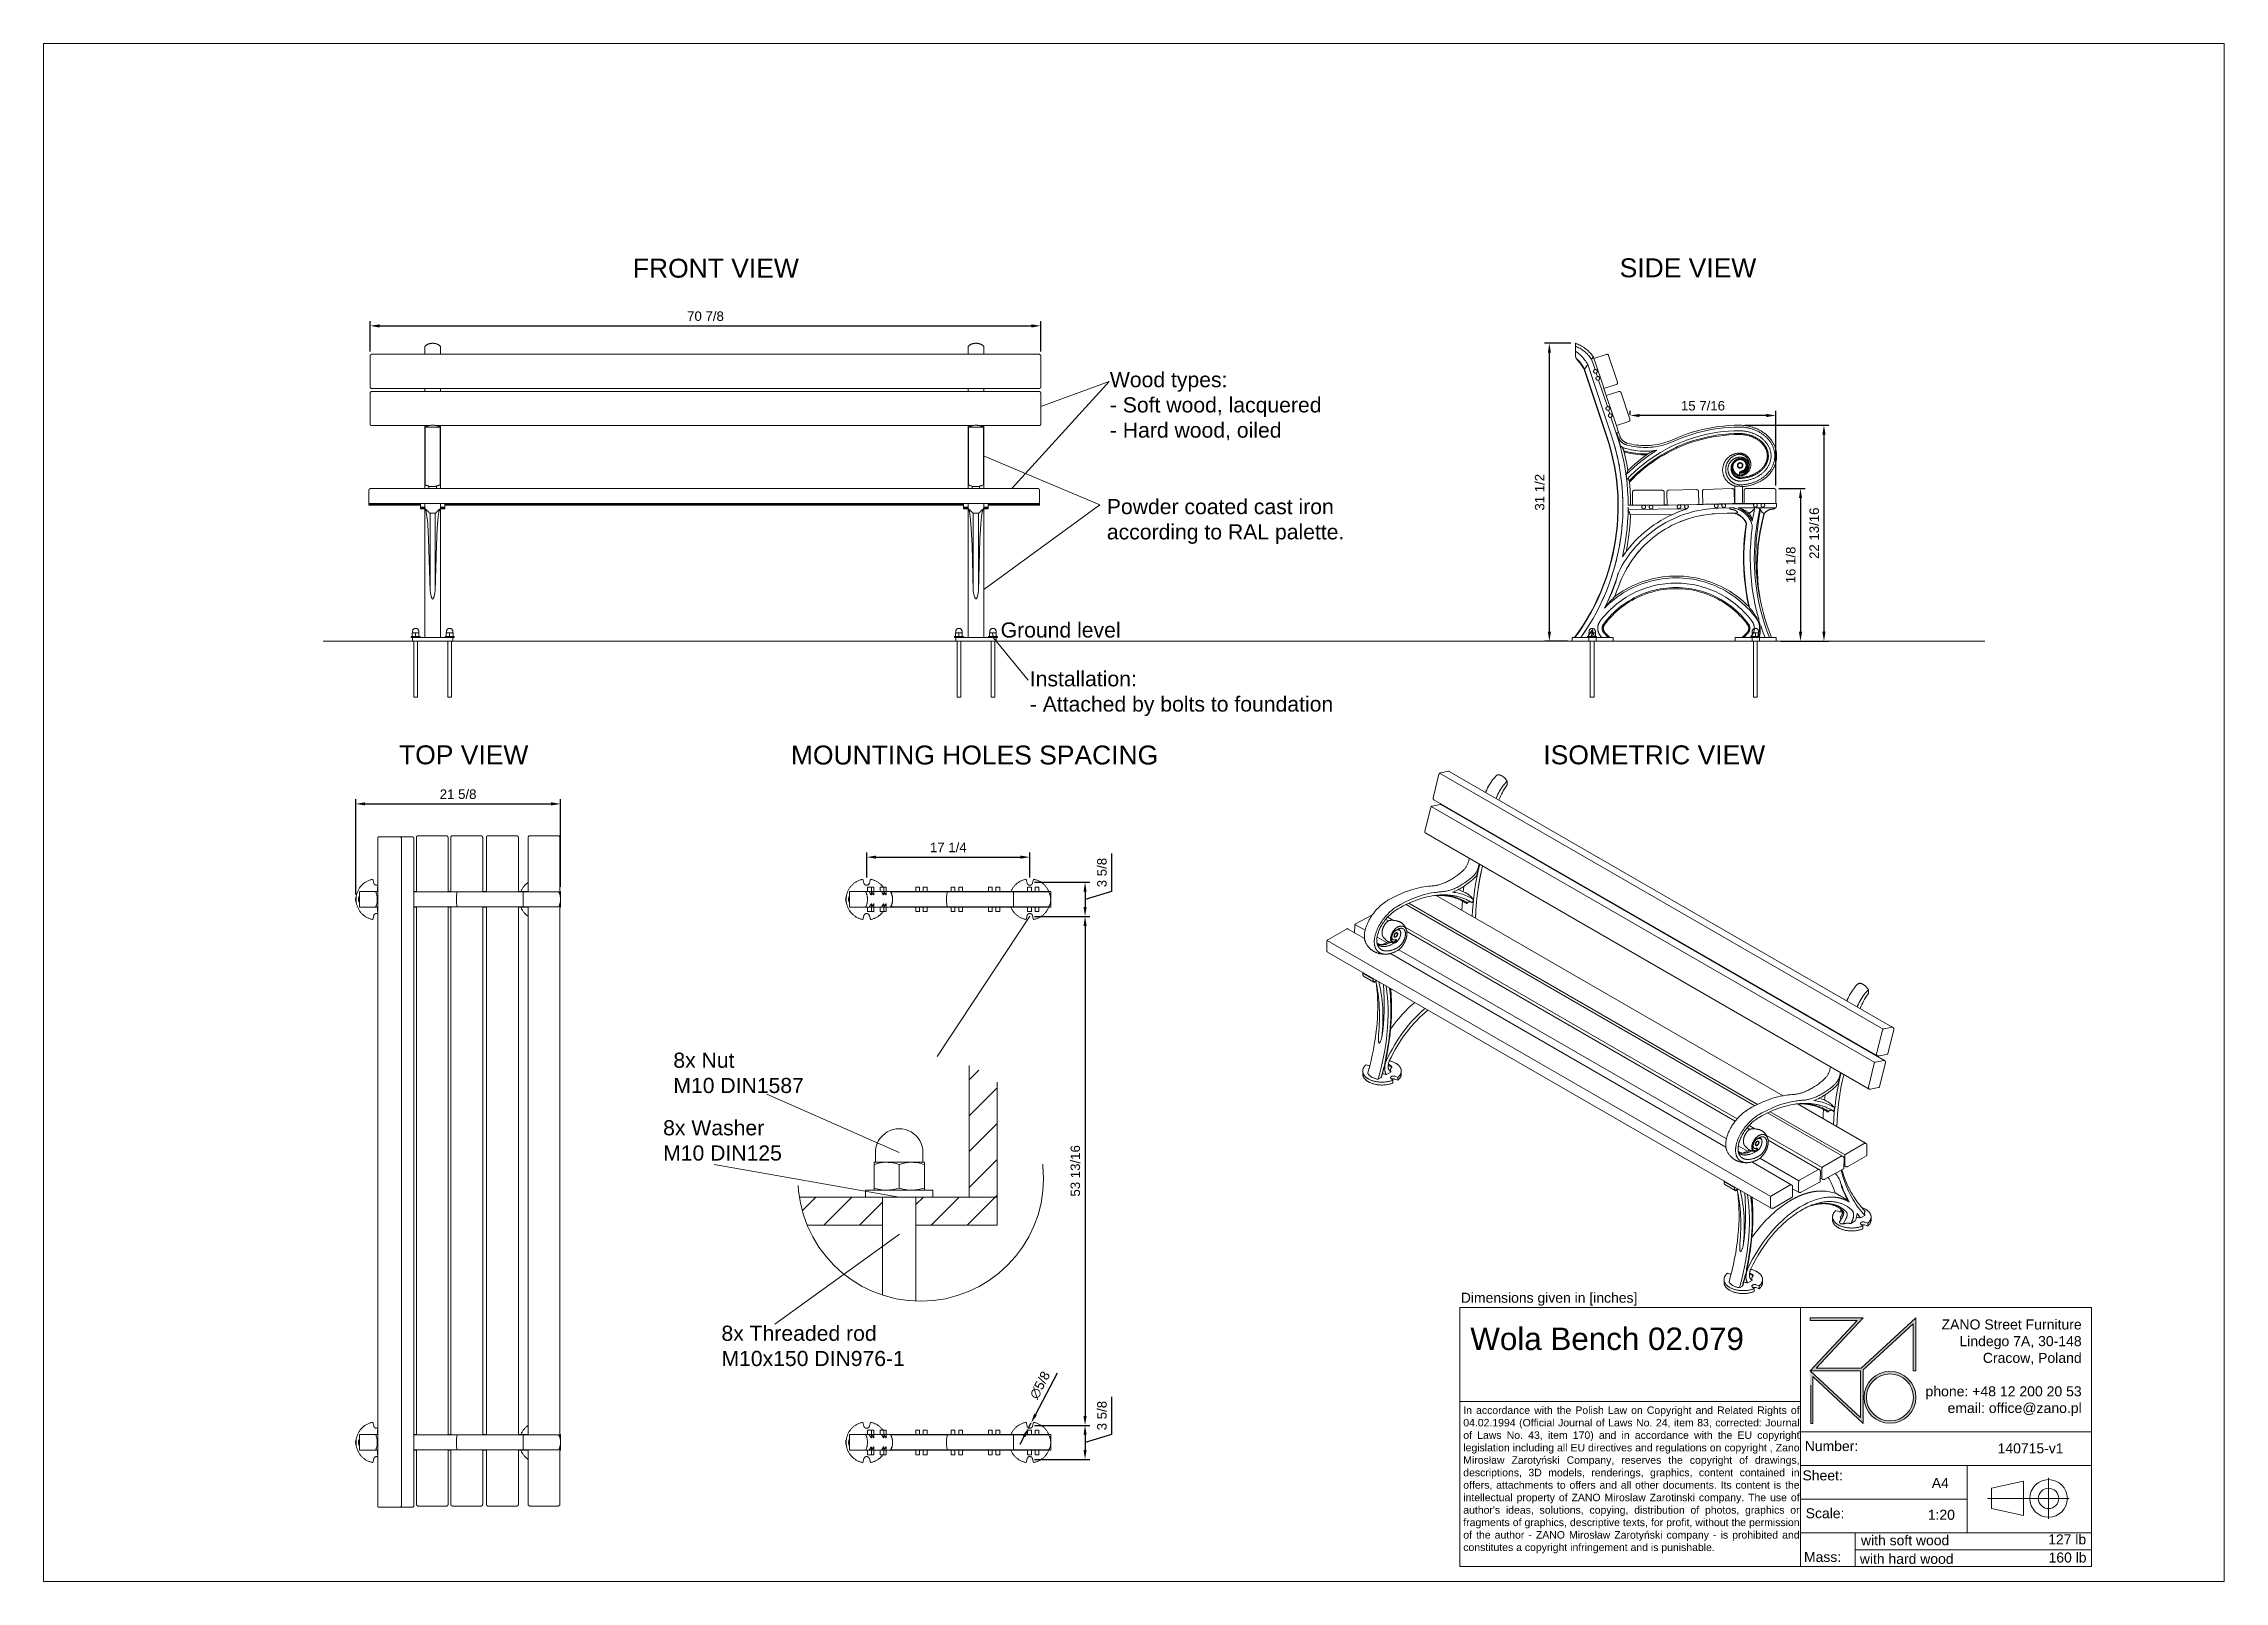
# Paper-space layout 'US' of a CAD drawing. Header units: inches. Extents: x -208 to -3, y -9 to 1.
# Drawn here: x -14.87 to -3.35, y -7.17 to 0.95 of the extents above; entities outside this region: 1.
# The model-space entities are those that its viewports show. They can reach past a viewport. Long polylines and large blocks are cut down to what shows.
import ezdxf

# ---------------------------------------------------------------- set-up
doc = ezdxf.new("R2010")
doc.units = ezdxf.units.IN
doc.header["$PDSIZE"] = -1
doc.linetypes.add('HIDDEN', pattern=[1.905, 1.27, -0.635])
for name, color, linetype, lineweight in [('ZANO_O', 10, 'Continuous', 0), ('ZANO_R', 7, 'Continuous', 0), ('ZANO_R_przerywana', 250, 'HIDDEN', 0), ('ZANO_W', 1, 'Continuous', 0)]:
    doc.layers.add(name, color=color, linetype=linetype, lineweight=lineweight)
doc.layers.add('ZANO_P', color=7, linetype='Continuous', lineweight=0, true_color=0xffffff)
doc.styles.get("Standard").update_dxf_attribs({"font": 'ARIALUNI.TTF'})
doc.dimstyles.new('amerykanie', dxfattribs={"dimtxt": 50, "dimasz": 50, "dimexe": 0.5, "dimexo": 0.5, "dimgap": 1, "dimtad": 1, "dimdec": 0, "dimzin": 0, "dimlunit": 5, "dimtxsty": 'Standard', "dimcen": 0.09, "dimclrd": 1, "dimclre": 1, "dimclrt": 1, "dimazin": 0, "dimtfac": 1, "dimtdec": 0, "dimtmove": 0, "dimatfit": 3, "dimfxl": 1, "dimtzin": 0, "dimarcsym": 1})

psp = doc.layouts.new('US')

# ---------------------------------------------------------------- texts
at = {"layer": 'ZANO_O', "attachment_point": 1}
for s, insert, char_height, width in [('FRONT VIEW', (-11.753, -0.184), 0.1, 27.60459), ('SIDE VIEW', (-6.54, -0.182), 0.1, 22.26812), ('\\pxql;Wood types:\\P- Soft wood, lacquered\\P- Hard wood, oiled', (-9.233, -0.783), 0.08, 31.06015), ('\\pxql;Powder coated cast iron according to RAL palette.', (-9.249, -1.454), 0.08, 1.41614), ('Ground level', (-9.81, -2.106), 0.08, 0.78457), ('\\pxql;Installation:\\P- Attached by bolts to foundation', (-9.656, -2.364), 0.08, 1.81828), ('TOP VIEW', (-12.988, -2.756), 0.1, 24.04568), ('MOUNTING HOLES SPACING', (-10.918, -2.757), 0.1, 51.246), ('ISOMETRIC VIEW', (-6.943, -2.756), 0.1, 32.14241), ('8x Nut \\PM10 DIN1587', (-11.539, -4.38), 0.08, 0.89262), ('8x Washer \\PM10 DIN125', (-11.593, -4.737), 0.08, 0.85429), ('8x Threaded rod \\PM10x150 DIN976-1', (-11.285, -5.823), 0.08, 1.01516)]:
    psp.add_mtext(s, dxfattribs=dict(at, insert=insert, char_height=char_height, width=width))
at = {"layer": 'ZANO_R', "attachment_point": 1}
for s, insert, char_height, width in [('Dimensions given in [inches]', (-7.379, -5.649), 0.05269, 1.79436), ('\\pxql;Wola Bench 02.079', (-7.329, -5.833), 0.11856, 1.7443), ('\\pxqr;ZANO Street Furniture\\PLindego 7A, 30-148\\PCracow, Poland\\P\\Pphone: +48 12 200 20 53\\Pemail: office@zano.pl', (-5.149, -5.79), 0.05298, 1.04998), ("\\pxqj;In accordance with the Polish Law on Copyright and Related Rights of 04.02.1994 (Official Journal of Laws No. 24, item 83, corrected: Journal of Laws No. 43, item 170) and in accordance with the EU copyright legislation including all EU directives and regulations on copyright , Zano Mirosław Zarotyński Company, reserves the copyright of drawings, descriptions, 3D models, renderings, graphics, content contained in offers, attachments to offers and all other documents. Its content is the intellectual property of ZANO Miroslaw Zarotinski company. The use of author's ideas, solutions, copying, distribution of photos, graphics or fragments of graphics, descriptive texts, for profit, without the permission of the author - ZANO Mirosław Zarotyński company - is prohibited and constitutes a copyright infringement and is punishable.", (-7.366, -6.25), 0.039516, 1.77136), ('Number:', (-5.562, -6.433), 0.0527, 254.32319), ('140715-v1', (-4.543, -6.445), 0.0527, 0.49653), ('Sheet:', (-5.574, -6.588), 0.0527, 254.32319), ('A4', (-4.891, -6.628), 0.0527, 0.18637), ('Scale:', (-5.557, -6.788), 0.0527, 254.32319), ('1:20', (-4.912, -6.796), 0.0527, 0.20756), ('Mass:', (-5.566, -7.019), 0.0527, 254.32319), ('with hard wood', (-5.271, -7.029), 0.05269, 0.89713), ('with soft wood', (-5.265, -6.931), 0.05269, 1.21824), ('127 lb', (-4.276, -6.926), 0.0527, 0.22908), ('160 lb', (-4.274, -7.022), 0.0527, 0.22731)]:
    psp.add_mtext(s, dxfattribs=dict(at, insert=insert, char_height=char_height, width=width))

msp = doc.modelspace()

# ---------------------------------------------------------------- blocks, each defined once
blk = doc.blocks.new('*D362')
at = {"layer": 'Defpoints', "color": 0}
for p in [(24.49, 76.88), (24.49, 67.62), (2.84, 66.79)]:
    blk.add_point(p, dxfattribs=at)
at = {"layer": 'ZANO_W', "color": 1, "lineweight": -2}
for p, q in [((2.84, 67.29), (2.84, 77.38)), ((3.84, 76.88), (23.49, 76.88)), ((24.49, 68.12), (24.49, 77.38))]:
    blk.add_line(p, q, dxfattribs=at)
at = {"layer": 'ZANO_W', "color": 1}
for points in [[(3.84, 77.05), (3.84, 76.72), (2.84, 76.88)], [(23.49, 76.72), (23.49, 77.05), (24.49, 76.88)]]:
    blk.add_solid(points, dxfattribs=at)
at = {"layer": 'ZANO_W', "color": 1, "insert": (13.66, 77.9), "char_height": 1, "attachment_point": 5}
blk.add_mtext('21 5/8', dxfattribs=at)
blk = doc.blocks.new('*D363')
at = {"layer": 'Defpoints', "color": 0}
for p in [(74.07, 71.25), (56.83, 68.59), (74.07, 68.59)]:
    blk.add_point(p, dxfattribs=at)
at = {"layer": 'ZANO_W', "color": 1, "lineweight": -2}
for p, q in [((56.83, 69.09), (56.83, 71.75)), ((74.07, 69.09), (74.07, 71.75)), ((57.83, 71.25), (73.07, 71.25))]:
    blk.add_line(p, q, dxfattribs=at)
at = {"layer": 'ZANO_W', "color": 1}
for points in [[(57.83, 71.42), (57.83, 71.09), (56.83, 71.25)], [(73.07, 71.09), (73.07, 71.42), (74.07, 71.25)]]:
    blk.add_solid(points, dxfattribs=at)
at = {"layer": 'ZANO_W', "color": 1, "insert": (65.45, 72.27), "char_height": 1, "attachment_point": 5}
blk.add_mtext('17 1/4', dxfattribs=at)
blk = doc.blocks.new('*D364')
at = {"layer": 'Defpoints', "color": 0}
for p in [(74.07, 68.59), (74.07, 64.99), (79.9, 64.99)]:
    blk.add_point(p, dxfattribs=at)
at = {"layer": 'ZANO_W', "color": 1, "lineweight": -2}
for p, q in [((82.71, 71.62), (82.71, 67.63)), ((74.57, 68.59), (80.4, 68.59)), ((82.71, 67.63), (79.9, 66.79)), ((79.9, 67.59), (79.9, 65.99)), ((74.57, 64.99), (80.4, 64.99))]:
    blk.add_line(p, q, dxfattribs=at)
at = {"layer": 'ZANO_W', "color": 1}
for points in [[(80.07, 67.59), (79.74, 67.59), (79.9, 68.59)], [(79.74, 65.99), (80.07, 65.99), (79.9, 64.99)]]:
    blk.add_solid(points, dxfattribs=at)
at = {"layer": 'ZANO_W', "color": 1, "insert": (81.69, 69.62), "char_height": 1, "attachment_point": 5, "rotation": 90}
blk.add_mtext('3 5/8', dxfattribs=at)
blk = doc.blocks.new('*D365')
at = {"layer": 'Defpoints', "color": 0}
for p in [(74.07, 64.99), (74.07, 11.19), (79.9, 11.19)]:
    blk.add_point(p, dxfattribs=at)
at = {"layer": 'ZANO_W', "color": 1, "lineweight": -2}
for p, q in [((74.57, 64.99), (80.4, 64.99)), ((79.9, 63.99), (79.9, 12.19)), ((74.57, 11.19), (80.4, 11.19))]:
    blk.add_line(p, q, dxfattribs=at)
at = {"layer": 'ZANO_W', "color": 1}
for points in [[(80.07, 63.99), (79.74, 63.99), (79.9, 64.99)], [(79.74, 12.19), (80.07, 12.19), (79.9, 11.19)]]:
    blk.add_solid(points, dxfattribs=at)
at = {"layer": 'ZANO_W', "color": 1, "insert": (78.88, 38.09), "char_height": 1, "attachment_point": 5, "rotation": 90}
blk.add_mtext('53 13/16', dxfattribs=at)
blk = doc.blocks.new('*D366')
at = {"layer": 'Defpoints', "color": 0}
for p in [(74.07, 11.19), (74.07, 7.59), (79.9, 7.59)]:
    blk.add_point(p, dxfattribs=at)
at = {"layer": 'ZANO_W', "color": 1, "lineweight": -2}
for p, q in [((82.71, 14.22), (82.71, 10.23)), ((74.57, 11.19), (80.4, 11.19)), ((82.71, 10.23), (79.9, 9.39)), ((79.9, 10.19), (79.9, 8.59)), ((74.57, 7.59), (80.4, 7.59))]:
    blk.add_line(p, q, dxfattribs=at)
at = {"layer": 'ZANO_W', "color": 1}
for points in [[(80.07, 10.19), (79.74, 10.19), (79.9, 11.19)], [(79.74, 8.59), (80.07, 8.59), (79.9, 7.59)]]:
    blk.add_solid(points, dxfattribs=at)
at = {"layer": 'ZANO_W', "color": 1, "insert": (81.69, 12.22), "char_height": 1, "attachment_point": 5, "rotation": 90}
blk.add_mtext('3 5/8', dxfattribs=at)
blk = doc.blocks.new('*D367')
at = {"layer": 'Defpoints', "color": 0}
for p in [(128.96, 125.57), (131.72, 125.57), (131.38, 94.07)]:
    blk.add_point(p, dxfattribs=at)
at = {"layer": 'ZANO_W', "color": 1, "lineweight": -2}
for p, q in [((131.22, 125.57), (128.46, 125.57)), ((128.96, 95.07), (128.96, 124.57)), ((130.88, 94.07), (128.46, 94.07))]:
    blk.add_line(p, q, dxfattribs=at)
at = {"layer": 'ZANO_W', "color": 1}
for points in [[(129.13, 124.57), (128.8, 124.57), (128.96, 125.57)], [(128.8, 95.07), (129.13, 95.07), (128.96, 94.07)]]:
    blk.add_solid(points, dxfattribs=at)
at = {"layer": 'ZANO_W', "color": 1, "insert": (127.94, 109.82), "char_height": 1, "attachment_point": 5, "rotation": 90}
blk.add_mtext('31 1/2', dxfattribs=at)
blk = doc.blocks.new('*D368')
at = {"layer": 'Defpoints', "color": 0}
for p in [(137.48, 117.94), (137.48, 117.49), (152.9, 110.02)]:
    blk.add_point(p, dxfattribs=at)
at = {"layer": 'ZANO_W', "color": 1, "lineweight": -2}
for p, q in [((137.48, 117.99), (137.48, 118.44)), ((151.9, 117.94), (138.48, 117.94)), ((152.9, 110.52), (152.9, 118.44))]:
    blk.add_line(p, q, dxfattribs=at)
at = {"layer": 'ZANO_W', "color": 1}
for points in [[(138.48, 118.1), (138.48, 117.77), (137.48, 117.94)], [(151.9, 117.77), (151.9, 118.1), (152.9, 117.94)]]:
    blk.add_solid(points, dxfattribs=at)
at = {"layer": 'ZANO_W', "color": 1, "insert": (145.19, 118.96), "char_height": 1, "attachment_point": 5}
blk.add_mtext('15 7/16', dxfattribs=at)
blk = doc.blocks.new('*D369')
at = {"layer": 'Defpoints', "color": 0}
for p in [(152.71, 110.21), (152.93, 94.07), (155.49, 94.07)]:
    blk.add_point(p, dxfattribs=at)
at = {"layer": 'ZANO_W', "color": 1, "lineweight": -2}
for p, q in [((153.21, 110.21), (155.99, 110.21)), ((155.49, 109.21), (155.49, 95.07)), ((153.43, 94.07), (155.99, 94.07))]:
    blk.add_line(p, q, dxfattribs=at)
at = {"layer": 'ZANO_W', "color": 1}
for points in [[(155.66, 109.21), (155.33, 109.21), (155.49, 110.21)], [(155.33, 95.07), (155.66, 95.07), (155.49, 94.07)]]:
    blk.add_solid(points, dxfattribs=at)
at = {"layer": 'ZANO_W', "color": 1, "insert": (154.47, 102.14), "char_height": 1, "attachment_point": 5, "rotation": 90}
blk.add_mtext('16 1/8', dxfattribs=at)
blk = doc.blocks.new('*D370')
at = {"layer": 'Defpoints', "color": 0}
for p in [(149.1, 116.91), (152.93, 94.07), (157.97, 94.07)]:
    blk.add_point(p, dxfattribs=at)
at = {"layer": 'ZANO_W', "color": 1, "lineweight": -2}
for p, q in [((149.6, 116.91), (158.47, 116.91)), ((157.97, 115.91), (157.97, 95.07)), ((153.43, 94.07), (158.47, 94.07))]:
    blk.add_line(p, q, dxfattribs=at)
at = {"layer": 'ZANO_W', "color": 1}
for points in [[(158.14, 115.91), (157.8, 115.91), (157.97, 116.91)], [(157.8, 95.07), (158.14, 95.07), (157.97, 94.07)]]:
    blk.add_solid(points, dxfattribs=at)
at = {"layer": 'ZANO_W', "color": 1, "insert": (156.95, 105.49), "char_height": 1, "attachment_point": 5, "rotation": 90}
blk.add_mtext('22 13/16', dxfattribs=at)
blk = doc.blocks.new('*D371')
at = {"layer": 'Defpoints', "color": 0}
for p in [(75.23, 127.41), (4.36, 124.21), (75.23, 124.21)]:
    blk.add_point(p, dxfattribs=at)
at = {"layer": 'ZANO_W', "color": 1, "lineweight": -2}
for p, q in [((4.36, 124.71), (4.36, 127.91)), ((5.36, 127.41), (74.23, 127.41)), ((75.23, 124.71), (75.23, 127.91))]:
    blk.add_line(p, q, dxfattribs=at)
at = {"layer": 'ZANO_W', "color": 1}
for points in [[(5.36, 127.57), (5.36, 127.24), (4.36, 127.41)], [(74.23, 127.24), (74.23, 127.57), (75.23, 127.41)]]:
    blk.add_solid(points, dxfattribs=at)
at = {"layer": 'ZANO_W', "color": 1, "insert": (39.8, 128.43), "char_height": 1, "attachment_point": 5}
blk.add_mtext('70 7/8', dxfattribs=at)
blk = doc.blocks.new('*D372')
at = {"layer": 'Defpoints', "color": 0}
for p in [(73.93, 10.92), (74.21, 11.46)]:
    blk.add_point(p, dxfattribs=at)
at = {"layer": 'ZANO_R', "color": 1, "lineweight": -2}
for p, q in [((76.96, 16.72), (74.67, 12.34)), ((73.46, 10.03), (73, 9.15)), ((73.93, 10.92), (74.21, 11.46))]:
    blk.add_line(p, q, dxfattribs=at)
at = {"layer": 'ZANO_R', "color": 1}
for points in [[(74.52, 12.42), (74.82, 12.26), (74.21, 11.46)], [(73.61, 9.95), (73.32, 10.11), (73.93, 10.92)]]:
    blk.add_solid(points, dxfattribs=at)
at = {"layer": 'ZANO_R', "color": 1, "insert": (75.14, 15.44), "char_height": 1, "attachment_point": 5, "rotation": 62.4054}
blk.add_mtext('∅5/8', dxfattribs=at)

# ---------------------------------------------------------------- dimensions: what is measured, and where the dimension line sits
at = {"layer": 'ZANO_R'}
dim = msp.add_diameter_dim_2p(p1=(73.92734, 10.91806), p2=(74.20815, 11.45531), dimstyle='amerykanie', override={"dimtxt": 1, "dimasz": 1, "dimgap": 0.5, "dimdec": 4, "dimaunit": 1, "dimadec": 1, "dimtdec": 4, "dimtmove": 1, "dimfrac": 2}, dxfattribs=at)
dim.commit()
dim.dimension.update_dxf_attribs({"geometry": '*D372', "text_midpoint": (75.14281, 15.44364)})
at = {"layer": 'ZANO_W'}
for base, p1, p2, picture, middle in [((75.22939, 127.40823), (4.36339, 124.20699), (75.22939, 124.20699), '*D371', (39.79639, 128.42733)), ((137.47751, 117.93668), (152.89644, 110.01747), (137.47751, 117.48508), '*D368', (145.18698, 118.95578)), ((24.4894, 76.88321), (2.8359, 66.78897), (24.4894, 67.61574), '*D362', (13.66265, 77.90231)), ((74.06774, 71.25272), (56.8255, 68.58815), (74.06774, 68.58815), '*D363', (65.44662, 72.27182))]:
    dim = msp.add_linear_dim(base=base, p1=p1, p2=p2, dimstyle='amerykanie', override={"dimtxt": 1, "dimasz": 1, "dimgap": 0.5, "dimdec": 4, "dimaunit": 1, "dimadec": 1, "dimtdec": 4, "dimtmove": 1, "dimfrac": 2}, dxfattribs=at)
    dim.commit()
    dim.dimension.update_dxf_attribs({"geometry": picture, "text_midpoint": middle})
for base, p1, p2, picture, middle in [((128.96372, 125.56862), (131.37876, 94.07262), (131.71538, 125.56862), '*D367', (127.94462, 109.82062)), ((157.97077, 94.07262), (149.10362, 116.90633), (152.93377, 94.07262), '*D370', (156.95167, 105.48947)), ((155.4935, 94.07262), (152.71303, 110.21386), (152.93374, 94.07262), '*D369', (154.4744, 102.14324)), ((79.90233, 64.98979), (74.06774, 68.58815), (74.06769, 64.98979), '*D364', (81.69053, 68.13116)), ((79.90233, 11.18672), (74.06769, 64.98979), (74.06772, 11.18672), '*D365', (78.88323, 38.08826)), ((79.90233, 7.58815), (74.06772, 11.18672), (74.06774, 7.58815), '*D366', (81.69053, 10.72963))]:
    dim = msp.add_linear_dim(base=base, p1=p1, p2=p2, angle=90, dimstyle='amerykanie', override={"dimtxt": 1, "dimasz": 1, "dimgap": 0.5, "dimdec": 4, "dimaunit": 1, "dimadec": 1, "dimtdec": 4, "dimtmove": 1, "dimfrac": 2}, dxfattribs=at)
    dim.commit()
    dim.dimension.update_dxf_attribs({"geometry": picture, "text_midpoint": middle})

# ---------------------------------------------------------------- linework, layer by layer
at = {"layer": 'ZANO_R'}
for p, q in [((10.17608, 125.28021), (10.1435, 125.25199)), ((10.1435, 124.9299), (10.1435, 125.25199)), ((10.1435, 124.74877), (10.1435, 124.9299)), ((10.1435, 124.74087), (10.1435, 124.74877)), ((10.1435, 124.72725), (10.1435, 124.74087)), ((10.1435, 124.72363), (10.1435, 124.72725)), ((10.1435, 124.71639), (10.1435, 124.72363)), ((10.1435, 124.70621), (10.1435, 124.71639)), ((10.1435, 124.69448), (10.1435, 124.70621)), ((10.1435, 124.68861), (10.1435, 124.69448)), ((10.1435, 124.6723), (10.1435, 124.68861)), ((10.1435, 124.67084), (10.1435, 124.6723)), ((10.1435, 124.66111), (10.1435, 124.67084)), ((10.1435, 124.65291), (10.1435, 124.66111)), ((10.1435, 124.63855), (10.1435, 124.65291)), ((10.1435, 124.63479), (10.1435, 124.63855)), ((10.1435, 124.62717), (10.1435, 124.63479)), ((10.1435, 124.61651), (10.1435, 124.62717)), ((10.1435, 124.60422), (10.1435, 124.61651)), ((10.1435, 124.59806), (10.1435, 124.60422)), ((10.1435, 124.58102), (10.1435, 124.59806)), ((10.1435, 124.57945), (10.1435, 124.58102)), ((10.1435, 124.56933), (10.1435, 124.57945)), ((10.1435, 124.56066), (10.1435, 124.56933)), ((10.1435, 124.54576), (10.1435, 124.56066)), ((10.1435, 124.54171), (10.1435, 124.54576)), ((10.1435, 124.50996), (10.1435, 124.54171)), ((10.1435, 124.50331), (10.1435, 124.50996)), ((10.1435, 124.4858), (10.1435, 124.50331)), ((10.1435, 124.48386), (10.1435, 124.4858)), ((10.1435, 124.47363), (10.1435, 124.48386)), ((10.1435, 124.46425), (10.1435, 124.47363)), ((10.1435, 124.44911), (10.1435, 124.46425)), ((10.1435, 124.44449), (10.1435, 124.44911)), ((10.1435, 124.41192), (10.1435, 124.44449)), ((10.20963, 125.30728), (10.17608, 125.28021)), ((10.24411, 125.33317), (10.20963, 125.30728)), ((10.27946, 125.35784), (10.24411, 125.33317)), ((10.31565, 125.38127), (10.27946, 125.35784)), ((10.35263, 125.40342), (10.31565, 125.38127)), ((10.39036, 125.42427), (10.35263, 125.40342)), ((10.42879, 125.4438), (10.39036, 125.42427)), ((10.46788, 125.46198), (10.42879, 125.4438)), ((10.50757, 125.47879), (10.46788, 125.46198)), ((10.54783, 125.49421), (10.50757, 125.47879)), ((10.5886, 125.50821), (10.54783, 125.49421)), ((10.62983, 125.52079), (10.5886, 125.50821)), ((10.67148, 125.53193), (10.62983, 125.52079)), ((10.71349, 125.54162), (10.67148, 125.53193)), ((10.7558, 125.54983), (10.71349, 125.54162)), ((10.79838, 125.55657), (10.7558, 125.54983)), ((10.84117, 125.56183), (10.79838, 125.55657)), ((10.88411, 125.56559), (10.84117, 125.56183)), ((10.92716, 125.56785), (10.88411, 125.56559)), ((10.97027, 125.56862), (10.92716, 125.56785)), ((10.97027, 125.56862), (11.01337, 125.56785)), ((11.01337, 125.56785), (11.05642, 125.56559)), ((11.05642, 125.56559), (11.09936, 125.56183)), ((11.09936, 125.56183), (11.14215, 125.55657)), ((11.14215, 125.55657), (11.18473, 125.54983)), ((11.18473, 125.54983), (11.22705, 125.54162)), ((11.22705, 125.54162), (11.26905, 125.53193)), ((11.26905, 125.53193), (11.3107, 125.5208)), ((11.3107, 125.5208), (11.35193, 125.50821)), ((11.35193, 125.50821), (11.3927, 125.49421)), ((11.3927, 125.49421), (11.43296, 125.47879)), ((11.43296, 125.47879), (11.47266, 125.46198)), ((11.47266, 125.46198), (11.51174, 125.4438)), ((11.51174, 125.4438), (11.55018, 125.42427)), ((11.55018, 125.42427), (11.58791, 125.40342)), ((11.58791, 125.40342), (11.62489, 125.38127)), ((11.62489, 125.38127), (11.66107, 125.35784)), ((11.66107, 125.35784), (11.69643, 125.33317)), ((11.69643, 125.33317), (11.7309, 125.30728)), ((11.7309, 125.30728), (11.76445, 125.28021)), ((11.76445, 125.28021), (11.79704, 125.25199)), ((11.79704, 125.24571), (11.79704, 125.25199)), ((11.79704, 125.24571), (11.79704, 124.40384)), ((67.57754, 125.28021), (67.54496, 125.25199)), ((67.54496, 125.25199), (67.54496, 124.40384)), ((67.61109, 125.30728), (67.57754, 125.28021)), ((67.64557, 125.33317), (67.61109, 125.30728)), ((67.68092, 125.35784), (67.64557, 125.33317)), ((67.71711, 125.38127), (67.68092, 125.35784)), ((67.75409, 125.40342), (67.71711, 125.38127)), ((67.79182, 125.42427), (67.75409, 125.40342)), ((67.83025, 125.4438), (67.79182, 125.42427)), ((67.86934, 125.46198), (67.83025, 125.4438)), ((67.90903, 125.47879), (67.86934, 125.46198)), ((67.94929, 125.49421), (67.90903, 125.47879)), ((67.99006, 125.50821), (67.94929, 125.49421)), ((68.03129, 125.5208), (67.99006, 125.50821)), ((68.07294, 125.53193), (68.03129, 125.5208)), ((68.11495, 125.54162), (68.07294, 125.53193)), ((68.15726, 125.54983), (68.11495, 125.54162)), ((68.19984, 125.55657), (68.15726, 125.54983)), ((68.24263, 125.56183), (68.19984, 125.55657)), ((68.28557, 125.56559), (68.24263, 125.56183)), ((68.32862, 125.56785), (68.28557, 125.56559)), ((68.37173, 125.56862), (68.32862, 125.56785)), ((68.37173, 125.56862), (68.41483, 125.56785)), ((68.41483, 125.56785), (68.45788, 125.56559)), ((68.45788, 125.56559), (68.50082, 125.56183)), ((68.50082, 125.56183), (68.54361, 125.55657)), ((68.54361, 125.55657), (68.58619, 125.54983)), ((68.58619, 125.54983), (68.62851, 125.54162)), ((68.62851, 125.54162), (68.67051, 125.53193)), ((68.67051, 125.53193), (68.71216, 125.52079)), ((68.71216, 125.52079), (68.75339, 125.50821)), ((68.75339, 125.50821), (68.79416, 125.49421)), ((68.79416, 125.49421), (68.83442, 125.47879)), ((68.83442, 125.47879), (68.87412, 125.46198)), ((68.87412, 125.46198), (68.9132, 125.4438)), ((68.9132, 125.4438), (68.95164, 125.42427)), ((68.95164, 125.42427), (68.98936, 125.40342)), ((68.98936, 125.40342), (69.02635, 125.38127)), ((69.02635, 125.38127), (69.06253, 125.35784)), ((69.06253, 125.35784), (69.09789, 125.33317)), ((69.09789, 125.33317), (69.13236, 125.30728)), ((69.13236, 125.30728), (69.16591, 125.28021)), ((69.16591, 125.28021), (69.1985, 125.25199)), ((69.1985, 124.9299), (69.1985, 125.25199)), ((69.1985, 124.74877), (69.1985, 124.9299)), ((69.1985, 124.74087), (69.1985, 124.74877)), ((69.1985, 124.72725), (69.1985, 124.74087)), ((69.1985, 124.72363), (69.1985, 124.72725)), ((69.1985, 124.69448), (69.1985, 124.72363)), ((69.1985, 124.68861), (69.1985, 124.69448)), ((69.1985, 124.6723), (69.1985, 124.68861)), ((69.1985, 124.67084), (69.1985, 124.6723)), ((69.1985, 124.63855), (69.1985, 124.67084)), ((69.1985, 124.63479), (69.1985, 124.63855)), ((69.1985, 124.60422), (69.1985, 124.63479)), ((69.1985, 124.59806), (69.1985, 124.60422)), ((69.1985, 124.58102), (69.1985, 124.59806)), ((69.1985, 124.57945), (69.1985, 124.58102)), ((69.1985, 124.54576), (69.1985, 124.57945)), ((69.1985, 124.54171), (69.1985, 124.54576)), ((69.1985, 124.50996), (69.1985, 124.54171)), ((69.1985, 124.50331), (69.1985, 124.50996)), ((69.1985, 124.4858), (69.1985, 124.50331)), ((69.1985, 124.48386), (69.1985, 124.4858)), ((69.1985, 124.44911), (69.1985, 124.48386)), ((69.1985, 124.44449), (69.1985, 124.44911)), ((69.1985, 124.41192), (69.1985, 124.44449)), ((131.84112, 125.52119), (131.71538, 125.56862)), ((131.71538, 125.56862), (131.71538, 125.25199)), ((131.71538, 125.25199), (131.71538, 124.74087)), ((131.8299, 125.20492), (131.71538, 125.25199)), ((131.71538, 124.74087), (131.71538, 124.73633)), ((131.71538, 124.74087), (131.83609, 124.65377)), ((131.71538, 124.73584), (131.71538, 124.73633)), ((131.71538, 124.73584), (131.71538, 124.73173)), ((131.71538, 124.73077), (131.71538, 124.73173)), ((131.71538, 124.73077), (131.71538, 124.72706)), ((131.71538, 124.72565), (131.71538, 124.72706)), ((131.71538, 124.72565), (131.71538, 124.72233)), ((131.71538, 124.72049), (131.71538, 124.72233)), ((131.71538, 124.72049), (131.71538, 124.71753)), ((131.71538, 124.71528), (131.71538, 124.71753)), ((131.71538, 124.71528), (131.71538, 124.71267)), ((131.71538, 124.71002), (131.71538, 124.71267)), ((131.71538, 124.71002), (131.71538, 124.70775)), ((131.71538, 124.70472), (131.71538, 124.70775)), ((131.71538, 124.70472), (131.71538, 124.70276)), ((131.71538, 124.69937), (131.71538, 124.70276)), ((131.71538, 124.69937), (131.71538, 124.69771)), ((131.71538, 124.69553), (131.71538, 124.69771)), ((131.71538, 124.69553), (131.71538, 124.6926)), ((131.71538, 124.69023), (131.71538, 124.6926)), ((131.71538, 124.69023), (131.71538, 124.68742)), ((131.71538, 124.68489), (131.71538, 124.68742)), ((131.71538, 124.68489), (131.71538, 124.68219)), ((131.71538, 124.67949), (131.71538, 124.68219)), ((131.71538, 124.67949), (131.71538, 124.67689)), ((131.71538, 124.67405), (131.71538, 124.67689)), ((131.71538, 124.67405), (131.71538, 124.67152)), ((131.71538, 124.6685), (131.71538, 124.67152)), ((131.71538, 124.6685), (131.71538, 124.6661)), ((131.71538, 124.6629), (131.71538, 124.6661)), ((131.71538, 124.6629), (131.71538, 124.66061)), ((131.71538, 124.65724), (131.71538, 124.66061)), ((131.71538, 124.65724), (131.71538, 124.65501)), ((131.71538, 124.65153), (131.71538, 124.65501)), ((131.71538, 124.65153), (131.71538, 124.64927)), ((131.71538, 124.64578), (131.71538, 124.64927)), ((131.71538, 124.64578), (131.71538, 124.64348)), ((131.71538, 124.63997), (131.71538, 124.64348)), ((131.71538, 124.63997), (131.71538, 124.63765)), ((131.71538, 124.63412), (131.71538, 124.63765)), ((131.71538, 124.63412), (131.71538, 124.63178)), ((131.71538, 124.62822), (131.71538, 124.63178)), ((131.71538, 124.62822), (131.71538, 124.62586)), ((131.71538, 124.62228), (131.71538, 124.62586)), ((131.71538, 124.62228), (131.71538, 124.6199)), ((131.71538, 124.61629), (131.71538, 124.6199)), ((131.71538, 124.61629), (131.71538, 124.6139)), ((131.71538, 124.61025), (131.71538, 124.6139)), ((131.71538, 124.61025), (131.71538, 124.60786)), ((131.71538, 124.60417), (131.71538, 124.60786)), ((131.71538, 124.60417), (131.71538, 124.60177)), ((131.71538, 124.59804), (131.71538, 124.60177)), ((131.71538, 124.59804), (131.71538, 124.59564)), ((131.71538, 124.59186), (131.71538, 124.59564)), ((131.71538, 124.59186), (131.71538, 124.58947)), ((131.71538, 124.58564), (131.71538, 124.58947)), ((131.71538, 124.58564), (131.71538, 124.58326)), ((131.71538, 124.57938), (131.71538, 124.58326)), ((131.71538, 124.57938), (131.71538, 124.577)), ((131.71538, 124.57306), (131.71538, 124.577)), ((131.71538, 124.57306), (131.71538, 124.5707)), ((131.71538, 124.56671), (131.71538, 124.5707)), ((131.71538, 124.56671), (131.71538, 124.56436)), ((131.71538, 124.56031), (131.71538, 124.56436)), ((131.71538, 124.56031), (131.71538, 124.55798)), ((131.71538, 124.55386), (131.71538, 124.55798)), ((131.71538, 124.55386), (131.71538, 124.55156)), ((131.71538, 124.54737), (131.71538, 124.55156)), ((131.71538, 124.54737), (131.71538, 124.54501)), ((131.71538, 124.54084), (131.71538, 124.54501)), ((131.71538, 124.54084), (131.71538, 124.53835)), ((131.71538, 124.53426), (131.71538, 124.53835)), ((131.71538, 124.53426), (131.71538, 124.53163)), ((131.71538, 124.52546), (131.71538, 124.53163)), ((131.71538, 124.52546), (131.71538, 124.52487)), ((131.71538, 124.51883), (131.71538, 124.52487)), ((131.71538, 124.51883), (131.71538, 124.51806)), ((131.71538, 124.37019), (131.71538, 124.51806)), ((131.94276, 125.15399), (131.8299, 125.20492)), ((131.83609, 124.65377), (131.95386, 124.56274)), ((131.96516, 125.4695), (131.84112, 125.52119)), ((132.05382, 125.09924), (131.94276, 125.15399)), ((131.95386, 124.56274), (132.06858, 124.46789)), ((132.08736, 125.4136), (131.96516, 125.4695)), ((132.16295, 125.04075), (132.05382, 125.09924)), ((132.06858, 124.46789), (132.18012, 124.36931)), ((132.20759, 125.35357), (132.08736, 125.4136)), ((132.27003, 124.97858), (132.16295, 125.04075)), ((132.32569, 125.28947), (132.20759, 125.35357)), ((132.37493, 124.91281), (132.27003, 124.97858)), ((132.44154, 125.22137), (132.32569, 125.28947)), ((132.47753, 124.84351), (132.37493, 124.91281)), ((132.555, 125.14936), (132.44154, 125.22137)), ((132.57772, 124.77075), (132.47753, 124.84351)), ((132.66594, 125.07352), (132.555, 125.14936)), ((132.67538, 124.69464), (132.57772, 124.77075)), ((132.77422, 124.99394), (132.66594, 125.07352)), ((132.77039, 124.61524), (132.67538, 124.69464)), ((132.86265, 124.53266), (132.77039, 124.61524)), ((132.87972, 124.91071), (132.77422, 124.99394)), ((132.95205, 124.447), (132.86265, 124.53266)), ((132.98233, 124.82393), (132.87972, 124.91071)), ((133.03848, 124.35834), (132.95205, 124.447)), ((133.08191, 124.7337), (132.98233, 124.82393)), ((133.17835, 124.64012), (133.08191, 124.7337)), ((133.27154, 124.5433), (133.17835, 124.64012)), ((133.36137, 124.44336), (133.27154, 124.5433)), ((133.44775, 124.34041), (133.36137, 124.44336)), ((4.36339, 124.20699), (4.3635, 124.21371)), ((4.36339, 124.20699), (4.36339, 121.40636)), ((4.3635, 124.21371), (4.36385, 124.22042)), ((4.36385, 124.22042), (4.36442, 124.22712)), ((4.36442, 124.22712), (4.36522, 124.23379)), ((4.36522, 124.23379), (4.36625, 124.24043)), ((4.36625, 124.24043), (4.36751, 124.24704)), ((4.36751, 124.24704), (4.36899, 124.2536)), ((4.36899, 124.2536), (4.37069, 124.2601)), ((4.37069, 124.2601), (4.37261, 124.26654)), ((4.37261, 124.26654), (4.37475, 124.27291)), ((4.37475, 124.27291), (4.37711, 124.2792)), ((4.37711, 124.2792), (4.37969, 124.28541)), ((4.37969, 124.28541), (4.38247, 124.29153)), ((4.38247, 124.29153), (4.38546, 124.29755)), ((4.38546, 124.29755), (4.38865, 124.30347)), ((4.38865, 124.30347), (4.39205, 124.30927)), ((4.39205, 124.30927), (4.39564, 124.31495)), ((4.39564, 124.31495), (4.39942, 124.32051)), ((4.39942, 124.32051), (4.40339, 124.32593)), ((4.40339, 124.32593), (4.40754, 124.33122)), ((4.40754, 124.33122), (4.41187, 124.33636)), ((4.41187, 124.33636), (4.41637, 124.34135)), ((4.41637, 124.34135), (4.42104, 124.34618)), ((4.42104, 124.34618), (4.42588, 124.35085)), ((4.42588, 124.35085), (4.43087, 124.35536)), ((4.43087, 124.35536), (4.43601, 124.35969)), ((4.43601, 124.35969), (4.44129, 124.36384)), ((4.44129, 124.36384), (4.44672, 124.36781)), ((4.44672, 124.36781), (4.45228, 124.37159)), ((4.45228, 124.37159), (4.45796, 124.37518)), ((4.45796, 124.37518), (4.46376, 124.37857)), ((4.46376, 124.37857), (4.46968, 124.38177)), ((4.46968, 124.38177), (4.4757, 124.38476)), ((4.4757, 124.38476), (4.48181, 124.38754)), ((4.48181, 124.38754), (4.48802, 124.39011)), ((4.48802, 124.39011), (4.49432, 124.39247)), ((4.49432, 124.39247), (4.50069, 124.39461)), ((4.50069, 124.39461), (4.50713, 124.39654)), ((4.50713, 124.39654), (4.51363, 124.39824)), ((4.51363, 124.39824), (4.52019, 124.39972)), ((4.52019, 124.39972), (4.52679, 124.40098)), ((4.52679, 124.40098), (4.53343, 124.402)), ((4.53343, 124.402), (4.54011, 124.40281)), ((4.54011, 124.40281), (4.54681, 124.40338)), ((4.54681, 124.40338), (4.55352, 124.40372)), ((4.55352, 124.40372), (4.56024, 124.40384)), ((4.56024, 124.40384), (75.03254, 124.40384)), ((10.1435, 124.40447), (10.1435, 124.41192)), ((10.1435, 124.40384), (10.1435, 124.40447)), ((69.1985, 124.40447), (69.1985, 124.41192)), ((69.1985, 124.40384), (69.1985, 124.40447)), ((75.03254, 124.40384), (75.03926, 124.40372)), ((75.03926, 124.40372), (75.04597, 124.40338)), ((75.04597, 124.40338), (75.05267, 124.40281)), ((75.05267, 124.40281), (75.05934, 124.402)), ((75.05934, 124.402), (75.06599, 124.40098)), ((75.06599, 124.40098), (75.07259, 124.39972)), ((75.07259, 124.39972), (75.07915, 124.39824)), ((75.07915, 124.39824), (75.08565, 124.39654)), ((75.08565, 124.39654), (75.09209, 124.39461)), ((75.09209, 124.39461), (75.09846, 124.39247)), ((75.09846, 124.39247), (75.10475, 124.39011)), ((75.10475, 124.39011), (75.11096, 124.38754)), ((75.11096, 124.38754), (75.11708, 124.38476)), ((75.11708, 124.38476), (75.1231, 124.38177)), ((75.1231, 124.38177), (75.12902, 124.37857)), ((75.12902, 124.37857), (75.13482, 124.37518)), ((75.13482, 124.37518), (75.1405, 124.37159)), ((75.1405, 124.37159), (75.14606, 124.36781)), ((75.14606, 124.36781), (75.15148, 124.36384)), ((75.15148, 124.36384), (75.15677, 124.35969)), ((75.15677, 124.35969), (75.16191, 124.35536)), ((75.16191, 124.35536), (75.1669, 124.35085)), ((75.1669, 124.35085), (75.17173, 124.34618)), ((75.17173, 124.34618), (75.1764, 124.34135)), ((75.1764, 124.34135), (75.18091, 124.33636)), ((75.18091, 124.33636), (75.18524, 124.33122)), ((75.18524, 124.33122), (75.18939, 124.32593)), ((75.18939, 124.32593), (75.19336, 124.32051)), ((75.19336, 124.32051), (75.19714, 124.31495)), ((75.19714, 124.31495), (75.20073, 124.30927)), ((75.20073, 124.30927), (75.20413, 124.30347)), ((75.20413, 124.30347), (75.20732, 124.29755)), ((75.20732, 124.29755), (75.21031, 124.29153)), ((75.21031, 124.29153), (75.21309, 124.28541)), ((75.21309, 124.28541), (75.21566, 124.2792)), ((75.21566, 124.2792), (75.21802, 124.27291)), ((75.21802, 124.27291), (75.22017, 124.26654)), ((75.22017, 124.26654), (75.22209, 124.2601)), ((75.22209, 124.2601), (75.22379, 124.2536)), ((75.22379, 124.2536), (75.22527, 124.24704)), ((75.22527, 124.24704), (75.22653, 124.24043)), ((75.22653, 124.24043), (75.22756, 124.23379)), ((75.22756, 124.23379), (75.22836, 124.22712)), ((75.22836, 124.22712), (75.22893, 124.22042)), ((75.22893, 124.22042), (75.22927, 124.21371)), ((75.22927, 124.21371), (75.22939, 124.20699)), ((75.22939, 124.20699), (75.22939, 121.40636)), ((131.71538, 124.37019), (131.71538, 124.36416)), ((131.71538, 124.36271), (131.71538, 124.36416)), ((131.71538, 124.36271), (131.71538, 124.35631)), ((131.71538, 124.3552), (131.71538, 124.35631)), ((131.71538, 124.3552), (131.71538, 124.34841)), ((131.71538, 124.34766), (131.71538, 124.34841)), ((131.71538, 124.34766), (131.71538, 124.34047)), ((131.71538, 124.33248), (131.71538, 124.34047)), ((131.7154, 124.32728), (131.71538, 124.33248)), ((131.7154, 124.32714), (131.7154, 124.32728)), ((131.71545, 124.32204), (131.7154, 124.32714)), ((131.71604, 124.30032), (131.71545, 124.32204)), ((131.71723, 124.27863), (131.71604, 124.30032)), ((131.71901, 124.25697), (131.71723, 124.27863)), ((131.71908, 124.25624), (131.71901, 124.25697)), ((131.71957, 124.25137), (131.71908, 124.25624)), ((131.71964, 124.25068), (131.71957, 124.25137)), ((131.72018, 124.24574), (131.71964, 124.25068)), ((131.72025, 124.2451), (131.72018, 124.24574)), ((131.72082, 124.24008), (131.72025, 124.2451)), ((131.72089, 124.23951), (131.72082, 124.24008)), ((131.72151, 124.2344), (131.72089, 124.23951)), ((131.72158, 124.2339), (131.72151, 124.2344)), ((131.72225, 124.22871), (131.72158, 124.2339)), ((131.72231, 124.22828), (131.72225, 124.22871)), ((131.72624, 124.20213), (131.72231, 124.22828)), ((131.73105, 124.17613), (131.72624, 124.20213)), ((131.73673, 124.15031), (131.73105, 124.17613)), ((131.74328, 124.12469), (131.73673, 124.15031)), ((131.75068, 124.09931), (131.74328, 124.12469)), ((131.75893, 124.07419), (131.75068, 124.09931)), ((131.76803, 124.04937), (131.75893, 124.07419)), ((131.77795, 124.02486), (131.76803, 124.04937)), ((131.78869, 124.0007), (131.77795, 124.02486)), ((131.80024, 123.97691), (131.78869, 124.0007)), ((131.80297, 123.97157), (131.80024, 123.97691)), ((131.89716, 123.88313), (131.80297, 123.97157)), ((131.81533, 123.94854), (131.80297, 123.97157)), ((131.82845, 123.92594), (131.81533, 123.94854)), ((131.84231, 123.90378), (131.82845, 123.92594)), ((131.8569, 123.8821), (131.84231, 123.90378)), ((131.8722, 123.86092), (131.8569, 123.8821)), ((131.8882, 123.84025), (131.8722, 123.86092)), ((131.90487, 123.82013), (131.8882, 123.84025)), ((131.98843, 123.79169), (131.89716, 123.88313)), ((131.92221, 123.80057), (131.90487, 123.82013)), ((131.94018, 123.78159), (131.92221, 123.80057)), ((131.94018, 123.78159), (132.03164, 123.68497)), ((132.07668, 123.69732), (131.98843, 123.79169)), ((132.03164, 123.68497), (132.11978, 123.58532)), ((132.16182, 123.60015), (132.07668, 123.69732)), ((132.11978, 123.58532), (132.20451, 123.48274)), ((132.24377, 123.50026), (132.16182, 123.60015)), ((132.18012, 124.36931), (132.28835, 124.26713)), ((132.20451, 123.48274), (132.28572, 123.37736)), ((132.32242, 123.39776), (132.24377, 123.50026)), ((132.28572, 123.37736), (132.36332, 123.2693)), ((132.28835, 124.26713), (132.39317, 124.16144)), ((132.39771, 123.29276), (132.32242, 123.39776)), ((132.36332, 123.2693), (132.43723, 123.15868)), ((132.39317, 124.16144), (132.49446, 124.05236)), ((132.46955, 123.18538), (132.39771, 123.29276)), ((132.43723, 123.15868), (132.50736, 123.04562)), ((132.53786, 123.07571), (132.46955, 123.18538)), ((132.49446, 124.05236), (132.5921, 123.94001)), ((132.50736, 123.04562), (132.57363, 122.93026)), ((132.60257, 122.96389), (132.53786, 123.07571)), ((132.57363, 122.93026), (132.63596, 122.81272)), ((132.5921, 123.94001), (132.686, 123.82451)), ((132.66363, 122.85003), (132.60257, 122.96389)), ((132.63696, 122.81405), (132.63596, 122.81272)), ((135.00317, 115.72612), (132.63596, 122.81272)), ((132.66363, 122.85003), (132.63695, 122.81405)), ((132.65724, 122.84135), (132.64299, 122.82213)), ((132.66363, 122.85003), (133.02216, 123.33357)), ((135.03927, 115.73818), (132.66363, 122.85003)), ((132.686, 123.82451), (132.77605, 123.70599)), ((132.77605, 123.70599), (132.86215, 123.58457)), ((132.86215, 123.58457), (132.94422, 123.46038)), ((132.94422, 123.46038), (133.02216, 123.33357)), ((133.02216, 123.33357), (135.50712, 115.89446)), ((133.12184, 124.26679), (133.03848, 124.35834)), ((133.20205, 124.17246), (133.12184, 124.26679)), ((133.279, 124.07546), (133.20205, 124.17246)), ((133.35261, 123.9759), (133.279, 124.07546)), ((133.42278, 123.87389), (133.35261, 123.9759)), ((133.6097, 124.12598), (133.42278, 123.87389)), ((133.78426, 122.79177), (133.42278, 123.87389)), ((133.53055, 124.23458), (133.44775, 124.34041)), ((133.6097, 124.12598), (133.53055, 124.23458)), ((133.6097, 124.12598), (133.66611, 123.95712)), ((133.6305, 122.5997), (133.63062, 122.60649)), ((133.63062, 122.5929), (133.6305, 122.5997)), ((133.63062, 122.60649), (133.63097, 122.61328)), ((133.63097, 122.58612), (133.63062, 122.5929)), ((133.63097, 122.61328), (133.63156, 122.62005)), ((133.63156, 122.57935), (133.63097, 122.58612)), ((133.63156, 122.62005), (133.63238, 122.62679)), ((133.63238, 122.5726), (133.63156, 122.57935)), ((133.63238, 122.62679), (133.63343, 122.63351)), ((133.63343, 122.56589), (133.63238, 122.5726)), ((133.63343, 122.63351), (133.63471, 122.64018)), ((133.63471, 122.55921), (133.63343, 122.56589)), ((133.63471, 122.64018), (133.63622, 122.64681)), ((133.63622, 122.55259), (133.63471, 122.55921)), ((133.63622, 122.64681), (133.63796, 122.65337)), ((133.63796, 122.54602), (133.63622, 122.55259)), ((133.63796, 122.65337), (133.63993, 122.65988)), ((133.63993, 122.53951), (133.63796, 122.54602)), ((133.63993, 122.65988), (133.64212, 122.66631)), ((133.64212, 122.53308), (133.63993, 122.53951)), ((133.64212, 122.66631), (133.64453, 122.67267)), ((133.64453, 122.52673), (133.64212, 122.53308)), ((133.64453, 122.67267), (133.64716, 122.67893)), ((133.64716, 122.52046), (133.64453, 122.52673)), ((133.64716, 122.67893), (133.65, 122.68511)), ((133.65, 122.51429), (133.64716, 122.52046)), ((133.65, 122.68511), (133.65305, 122.69118)), ((133.65305, 122.50822), (133.65, 122.51429)), ((133.65305, 122.69118), (133.65631, 122.69714)), ((133.65631, 122.50225), (133.65305, 122.50822)), ((133.65631, 122.69714), (133.65978, 122.70298)), ((133.65978, 122.49641), (133.65631, 122.50225)), ((133.65978, 122.70298), (133.66344, 122.70871)), ((133.66344, 122.49069), (133.65978, 122.49641)), ((133.66344, 122.70871), (133.6673, 122.7143)), ((133.6673, 122.48509), (133.66344, 122.49069)), ((133.66611, 123.95712), (134.97307, 124.3937)), ((133.72847, 123.77041), (133.66611, 123.95712)), ((133.6673, 122.7143), (133.67135, 122.71976)), ((133.67135, 122.47964), (133.6673, 122.48509)), ((133.67135, 122.71976), (133.67559, 122.72507)), ((133.67559, 122.47432), (133.67135, 122.47964)), ((133.67559, 122.72507), (133.68001, 122.73023)), ((133.68001, 122.46916), (133.67559, 122.47432)), ((133.68001, 122.73023), (133.6846, 122.73524)), ((133.6846, 122.46415), (133.68001, 122.46916)), ((133.6846, 122.73524), (133.68937, 122.74009)), ((133.68937, 122.45931), (133.6846, 122.46415)), ((133.68937, 122.74009), (133.69429, 122.74477)), ((133.69429, 122.45463), (133.68937, 122.45931)), ((133.69429, 122.74477), (133.69938, 122.74927)), ((133.69938, 122.45012), (133.69429, 122.45463)), ((133.69938, 122.74927), (133.70462, 122.7536)), ((133.70462, 122.44579), (133.69938, 122.45012)), ((133.70462, 122.7536), (133.71, 122.75774)), ((133.71, 122.44165), (133.70462, 122.44579)), ((133.71, 122.75774), (133.71553, 122.7617)), ((133.71553, 122.43769), (133.71, 122.44165)), ((133.71553, 122.7617), (133.72119, 122.76546)), ((133.72119, 122.43393), (133.71553, 122.43769)), ((133.72119, 122.76546), (133.72697, 122.76903)), ((133.72697, 122.43036), (133.72119, 122.43393)), ((133.72697, 122.76903), (133.73288, 122.77239)), ((133.73288, 122.427), (133.72697, 122.43036)), ((134.664, 120.96978), (133.72847, 123.77041)), ((133.73288, 122.77239), (133.73889, 122.77555)), ((133.73889, 122.42384), (133.73288, 122.427)), ((133.73889, 122.77555), (133.74502, 122.7785)), ((133.74502, 122.42089), (133.73889, 122.42384)), ((133.74502, 122.7785), (133.75124, 122.78124)), ((133.75124, 122.41816), (133.74502, 122.42089)), ((133.75124, 122.78124), (133.75755, 122.78375)), ((133.75755, 122.41564), (133.75124, 122.41816)), ((133.75755, 122.78375), (133.76394, 122.78605)), ((133.76394, 122.41334), (133.75755, 122.41564)), ((133.76394, 122.78605), (133.77041, 122.78813)), ((133.77041, 122.41126), (133.76394, 122.41334)), ((133.77041, 122.78813), (133.77695, 122.78998)), ((133.77695, 122.40941), (133.77041, 122.41126)), ((133.77695, 122.78998), (133.78355, 122.79161)), ((133.78355, 122.40778), (133.77695, 122.40941)), ((133.78355, 122.79161), (133.7902, 122.79301)), ((133.7902, 122.40638), (133.78355, 122.40778)), ((133.7902, 122.79301), (133.7969, 122.79418)), ((133.7969, 122.40522), (133.7902, 122.40638)), ((133.7969, 122.79418), (133.80363, 122.79511)), ((133.80363, 122.40428), (133.7969, 122.40522)), ((133.80363, 122.79511), (133.81038, 122.79581)), ((133.81038, 122.40358), (133.80363, 122.40428)), ((133.81038, 122.79581), (133.81716, 122.79628)), ((133.81716, 122.40311), (133.81038, 122.40358)), ((133.81716, 122.79628), (133.82396, 122.79652)), ((133.82396, 122.40288), (133.81716, 122.40311)), ((133.82396, 122.79652), (133.83075, 122.79652)), ((133.83075, 122.40288), (133.82396, 122.40288)), ((133.83075, 122.79652), (133.83754, 122.79628)), ((133.83754, 122.40311), (133.83075, 122.40288)), ((133.83754, 122.79628), (133.84432, 122.79581)), ((133.84432, 122.40358), (133.83754, 122.40311)), ((133.84432, 122.79581), (133.85108, 122.79511)), ((133.85108, 122.40428), (133.84432, 122.40358)), ((133.85108, 122.79511), (133.85781, 122.79418)), ((133.85781, 122.40522), (133.85108, 122.40428)), ((133.85781, 122.79418), (133.86451, 122.79301)), ((133.86451, 122.40638), (133.85781, 122.40522)), ((133.86451, 122.79301), (133.87116, 122.79161)), ((133.87116, 122.40778), (133.86451, 122.40638)), ((133.87116, 122.79161), (133.87775, 122.78998)), ((133.87775, 122.40941), (133.87116, 122.40778)), ((133.87775, 122.78998), (133.88429, 122.78813)), ((133.88429, 122.41126), (133.87775, 122.40941)), ((133.88429, 122.78813), (133.89076, 122.78605)), ((133.89076, 122.41334), (133.88429, 122.41126)), ((133.89076, 122.78605), (133.89716, 122.78375)), ((133.89716, 122.41564), (133.89076, 122.41334)), ((133.89716, 122.78375), (133.90347, 122.78124)), ((133.90347, 122.41816), (133.89716, 122.41564)), ((133.90347, 122.78124), (133.90969, 122.7785)), ((133.90969, 122.42089), (133.90347, 122.41816)), ((134.03373, 122.04494), (133.90835, 122.42028)), ((133.90969, 122.7785), (133.91581, 122.77555)), ((133.91581, 122.42384), (133.90969, 122.42089)), ((133.91581, 122.77555), (133.92183, 122.77239)), ((133.92183, 122.427), (133.91581, 122.42384)), ((133.92183, 122.77239), (133.92773, 122.76903)), ((133.92773, 122.43036), (133.92183, 122.427)), ((133.92773, 122.76903), (133.93352, 122.76546)), ((133.93352, 122.43393), (133.92773, 122.43036)), ((133.93352, 122.76546), (133.93918, 122.7617)), ((133.93918, 122.43769), (133.93352, 122.43393)), ((133.93918, 122.7617), (133.9447, 122.75774)), ((133.9447, 122.44165), (133.93918, 122.43769)), ((133.9447, 122.75774), (133.95009, 122.7536)), ((133.95009, 122.44579), (133.9447, 122.44165)), ((133.95009, 122.7536), (133.95533, 122.74927)), ((133.95533, 122.45012), (133.95009, 122.44579)), ((133.95533, 122.74927), (133.96041, 122.74477)), ((133.96041, 122.45463), (133.95533, 122.45012)), ((133.96041, 122.74477), (133.96534, 122.74009)), ((133.96534, 122.45931), (133.96041, 122.45463)), ((133.96534, 122.74009), (133.9701, 122.73524)), ((133.9701, 122.46415), (133.96534, 122.45931)), ((133.9701, 122.73524), (133.9747, 122.73023)), ((133.9747, 122.46916), (133.9701, 122.46415)), ((133.9747, 122.73023), (133.97912, 122.72507)), ((133.97912, 122.47432), (133.9747, 122.46916)), ((133.97912, 122.72507), (133.98335, 122.71976)), ((133.98335, 122.47964), (133.97912, 122.47432)), ((133.98335, 122.71976), (133.9874, 122.7143)), ((133.9874, 122.48509), (133.98335, 122.47964)), ((133.9874, 122.7143), (133.99126, 122.70871)), ((133.99126, 122.49069), (133.9874, 122.48509)), ((133.99126, 122.70871), (133.99493, 122.70298)), ((133.99493, 122.49641), (133.99126, 122.49069)), ((133.99493, 122.70298), (133.99839, 122.69714)), ((133.99839, 122.50225), (133.99493, 122.49641)), ((133.99839, 122.69714), (134.00166, 122.69118)), ((134.00166, 122.50822), (133.99839, 122.50225)), ((134.00166, 122.69118), (134.00471, 122.68511)), ((134.00471, 122.51429), (134.00166, 122.50822)), ((134.00471, 122.68511), (134.00755, 122.67893)), ((134.00755, 122.52046), (134.00471, 122.51429)), ((134.00755, 122.67893), (134.01018, 122.67267)), ((134.01018, 122.52673), (134.00755, 122.52046)), ((134.01018, 122.67267), (134.01259, 122.66631)), ((134.01259, 122.53308), (134.01018, 122.52673)), ((134.01259, 122.66631), (134.01478, 122.65988)), ((134.01478, 122.53951), (134.01259, 122.53308)), ((134.01478, 122.65988), (134.01674, 122.65337)), ((134.01674, 122.54602), (134.01478, 122.53951)), ((134.01674, 122.65337), (134.01848, 122.64681)), ((134.01848, 122.55259), (134.01674, 122.54602)), ((134.01848, 122.64681), (134.02, 122.64018)), ((134.02, 122.55921), (134.01848, 122.55259)), ((134.02, 122.64018), (134.02128, 122.63351)), ((134.02128, 122.56589), (134.02, 122.55921)), ((134.02128, 122.63351), (134.02233, 122.62679)), ((134.02233, 122.5726), (134.02128, 122.56589)), ((134.02233, 122.62679), (134.02315, 122.62005)), ((134.02315, 122.57935), (134.02233, 122.5726)), ((134.02315, 122.62005), (134.02373, 122.61328)), ((134.02373, 122.58612), (134.02315, 122.57935)), ((134.02373, 122.61328), (134.02409, 122.60649)), ((134.02409, 122.5929), (134.02373, 122.58612)), ((134.02409, 122.60649), (134.0242, 122.5997)), ((134.0242, 122.5997), (134.02409, 122.5929)), ((134.97307, 124.3937), (134.97948, 124.39572)), ((134.97948, 124.39572), (134.98595, 124.39752)), ((134.98595, 124.39752), (134.99249, 124.3991)), ((134.99249, 124.3991), (134.99907, 124.40045)), ((134.99907, 124.40045), (135.0057, 124.40158)), ((135.0057, 124.40158), (135.01236, 124.40248)), ((135.01236, 124.40248), (135.01905, 124.40315)), ((135.01905, 124.40315), (135.02575, 124.4036)), ((135.02575, 124.4036), (135.03247, 124.40382)), ((135.03247, 124.40382), (135.03919, 124.4038)), ((135.03919, 124.4038), (135.04591, 124.40356)), ((135.04591, 124.40356), (135.05261, 124.40309)), ((135.05261, 124.40309), (135.0593, 124.40239)), ((135.0593, 124.40239), (135.06596, 124.40146)), ((135.06596, 124.40146), (135.07258, 124.4003)), ((135.07258, 124.4003), (135.07916, 124.39892)), ((135.07916, 124.39892), (135.08568, 124.39732)), ((135.08568, 124.39732), (135.09215, 124.39549)), ((135.09215, 124.39549), (135.09855, 124.39344)), ((135.09855, 124.39344), (135.10488, 124.39118)), ((135.10488, 124.39118), (135.11113, 124.3887)), ((135.11113, 124.3887), (135.11729, 124.38601)), ((135.11729, 124.38601), (135.12336, 124.38311)), ((135.12336, 124.38311), (135.12932, 124.38001)), ((135.12932, 124.38001), (135.13517, 124.3767)), ((135.13517, 124.3767), (135.14091, 124.3732)), ((135.14091, 124.3732), (135.14652, 124.3695)), ((135.14652, 124.3695), (135.152, 124.36561)), ((135.152, 124.36561), (135.15735, 124.36154)), ((135.15735, 124.36154), (135.16256, 124.35729)), ((135.16256, 124.35729), (135.16761, 124.35286)), ((135.16761, 124.35286), (135.17252, 124.34826)), ((135.17252, 124.34826), (135.17726, 124.3435)), ((135.17726, 124.3435), (135.18184, 124.33858)), ((135.18184, 124.33858), (135.18625, 124.3335)), ((135.18625, 124.3335), (135.19048, 124.32828)), ((135.19048, 124.32828), (135.19453, 124.32292)), ((135.19453, 124.32292), (135.19839, 124.31742)), ((135.19839, 124.31742), (135.20207, 124.31179)), ((135.20207, 124.31179), (135.20555, 124.30604)), ((135.20555, 124.30604), (135.20883, 124.30017)), ((135.20883, 124.30017), (135.21191, 124.2942)), ((135.21191, 124.2942), (135.21479, 124.28812)), ((135.21479, 124.28812), (135.21745, 124.28195)), ((135.21745, 124.28195), (135.2199, 124.27569)), ((135.2199, 124.27569), (135.22214, 124.26936)), ((135.22214, 124.26936), (136.15767, 121.46873)), ((4.36339, 121.40636), (4.36339, 120.96978)), ((4.36339, 120.96978), (4.36369, 120.96309)), ((4.36339, 120.28611), (4.3635, 120.29283)), ((4.36339, 120.28611), (4.36339, 117.48548)), ((4.3635, 120.29283), (4.36385, 120.29954)), ((4.36369, 120.96309), (4.36422, 120.95642)), ((4.36385, 120.29954), (4.36442, 120.30624)), ((4.36422, 120.95642), (4.36498, 120.94977)), ((4.36442, 120.30624), (4.36522, 120.31291)), ((4.36498, 120.94977), (4.36598, 120.94315)), ((4.36522, 120.31291), (4.36625, 120.31955)), ((4.36598, 120.94315), (4.3672, 120.93656)), ((4.36625, 120.31955), (4.36751, 120.32616)), ((4.3672, 120.93656), (4.36866, 120.93003)), ((4.36751, 120.32616), (4.36899, 120.33271)), ((4.36866, 120.93003), (4.37034, 120.92355)), ((4.36899, 120.33271), (4.37069, 120.33922)), ((4.37034, 120.92355), (4.37224, 120.91713)), ((4.37069, 120.33922), (4.37261, 120.34566)), ((4.37224, 120.91713), (4.37437, 120.91078)), ((4.37261, 120.34566), (4.37475, 120.35203)), ((4.37437, 120.91078), (4.37672, 120.90451)), ((4.37475, 120.35203), (4.37711, 120.35832)), ((4.37672, 120.90451), (4.37929, 120.89833)), ((4.37711, 120.35832), (4.37969, 120.36453)), ((4.37929, 120.89833), (4.38207, 120.89224)), ((4.37969, 120.36453), (4.38247, 120.37065)), ((4.38207, 120.89224), (4.38506, 120.88625)), ((4.38247, 120.37065), (4.38546, 120.37667)), ((4.38506, 120.88625), (4.38826, 120.88037)), ((4.38546, 120.37667), (4.38865, 120.38258)), ((4.38826, 120.88037), (4.39166, 120.8746)), ((4.38865, 120.38258), (4.39205, 120.38839)), ((4.39166, 120.8746), (4.39526, 120.86895)), ((4.39205, 120.38839), (4.39564, 120.39407)), ((4.39526, 120.86895), (4.39905, 120.86344)), ((4.39564, 120.39407), (4.39942, 120.39963)), ((4.39905, 120.86344), (4.40304, 120.85806)), ((4.39942, 120.39963), (4.40339, 120.40505)), ((4.40304, 120.85806), (4.40721, 120.85282)), ((4.40339, 120.40505), (4.40754, 120.41034)), ((4.40721, 120.85282), (4.41156, 120.84773)), ((4.40754, 120.41034), (4.41187, 120.41548)), ((4.41156, 120.84773), (4.41608, 120.8428)), ((4.41187, 120.41548), (4.41637, 120.42047)), ((4.41608, 120.8428), (4.42077, 120.83802)), ((4.41637, 120.42047), (4.42104, 120.4253)), ((4.42077, 120.83802), (4.42563, 120.83342)), ((4.42104, 120.4253), (4.42588, 120.42997)), ((4.42563, 120.83342), (4.43065, 120.82898)), ((4.42588, 120.42997), (4.43087, 120.43447)), ((4.43065, 120.82898), (4.43581, 120.82472)), ((4.43087, 120.43447), (4.43601, 120.4388)), ((4.43581, 120.82472), (4.44113, 120.82065)), ((4.43601, 120.4388), (4.44129, 120.44296)), ((4.44113, 120.82065), (4.44658, 120.81676)), ((4.44129, 120.44296), (4.44672, 120.44693)), ((4.44658, 120.81676), (4.45216, 120.81307)), ((4.44672, 120.44693), (4.45228, 120.45071)), ((4.45216, 120.81307), (4.45787, 120.80957)), ((4.45228, 120.45071), (4.45796, 120.4543)), ((4.45787, 120.80957), (4.4637, 120.80627)), ((4.45796, 120.4543), (4.46376, 120.45769)), ((4.4637, 120.80627), (4.46964, 120.80318)), ((4.46376, 120.45769), (4.46968, 120.46089)), ((4.46964, 120.80318), (4.47568, 120.8003)), ((4.46968, 120.46089), (4.4757, 120.46388)), ((4.47568, 120.8003), (4.48182, 120.79763)), ((4.4757, 120.46388), (4.48181, 120.46666)), ((4.48181, 120.46666), (4.48802, 120.46923)), ((4.48182, 120.79763), (4.48805, 120.79517)), ((4.48802, 120.46923), (4.49432, 120.47159)), ((4.48805, 120.79517), (4.49436, 120.79294)), ((4.49432, 120.47159), (4.50069, 120.47373)), ((4.49436, 120.79294), (4.50074, 120.79092)), ((4.50069, 120.47373), (4.50713, 120.47566)), ((4.50074, 120.79092), (4.50719, 120.78913)), ((4.50713, 120.47566), (4.51363, 120.47736)), ((4.50719, 120.78913), (4.5137, 120.78757)), ((4.51363, 120.47736), (4.52019, 120.47884)), ((4.5137, 120.78757), (4.52026, 120.78623)), ((4.52019, 120.47884), (4.52679, 120.48009)), ((4.52026, 120.78623), (4.52687, 120.78513)), ((4.52679, 120.48009), (4.53343, 120.48112)), ((4.52687, 120.78513), (4.5335, 120.78425)), ((4.53343, 120.48112), (4.54011, 120.48192)), ((4.5335, 120.78425), (4.54017, 120.78361)), ((4.54011, 120.48192), (4.54681, 120.4825)), ((4.54017, 120.78361), (4.54685, 120.78319)), ((4.54681, 120.4825), (4.55352, 120.48284)), ((4.54685, 120.78319), (4.55354, 120.78302)), ((4.55352, 120.48284), (4.56024, 120.48296)), ((4.55354, 120.78302), (4.56024, 120.78307)), ((75.03254, 120.78307), (4.56024, 120.78307)), ((4.56024, 120.48296), (75.03254, 120.48296)), ((10.1435, 120.78307), (10.1435, 120.48296)), ((11.79704, 120.78307), (11.79704, 120.48296)), ((67.54496, 120.48296), (67.54496, 120.78307)), ((69.1985, 120.48296), (69.1985, 120.78307)), ((75.03254, 120.78307), (75.03923, 120.78302)), ((75.03254, 120.48296), (75.03926, 120.48284)), ((75.03923, 120.78302), (75.04593, 120.78319)), ((75.03926, 120.48284), (75.04597, 120.4825)), ((75.04593, 120.78319), (75.05261, 120.78361)), ((75.04597, 120.4825), (75.05267, 120.48192)), ((75.05261, 120.78361), (75.05927, 120.78425)), ((75.05267, 120.48192), (75.05934, 120.48112)), ((75.05927, 120.78425), (75.06591, 120.78513)), ((75.05934, 120.48112), (75.06599, 120.48009)), ((75.06591, 120.78513), (75.07251, 120.78623)), ((75.06599, 120.48009), (75.07259, 120.47884)), ((75.07251, 120.78623), (75.07907, 120.78757)), ((75.07259, 120.47884), (75.07915, 120.47736)), ((75.07907, 120.78757), (75.08558, 120.78913)), ((75.07915, 120.47736), (75.08565, 120.47566)), ((75.08558, 120.78913), (75.09203, 120.79092)), ((75.08565, 120.47566), (75.09209, 120.47373)), ((75.09203, 120.79092), (75.09842, 120.79294)), ((75.09209, 120.47373), (75.09846, 120.47159)), ((75.09842, 120.79294), (75.10473, 120.79517)), ((75.09846, 120.47159), (75.10475, 120.46923)), ((75.10473, 120.79517), (75.11096, 120.79763)), ((75.10475, 120.46923), (75.11096, 120.46666)), ((75.11096, 120.79763), (75.1171, 120.8003)), ((75.11096, 120.46666), (75.11708, 120.46388)), ((75.11708, 120.46388), (75.1231, 120.46089)), ((75.1171, 120.8003), (75.12314, 120.80318)), ((75.1231, 120.46089), (75.12902, 120.45769)), ((75.12314, 120.80318), (75.12908, 120.80627)), ((75.12902, 120.45769), (75.13482, 120.4543)), ((75.12908, 120.80627), (75.13491, 120.80957)), ((75.13482, 120.4543), (75.1405, 120.45071)), ((75.13491, 120.80957), (75.14062, 120.81307)), ((75.1405, 120.45071), (75.14606, 120.44693)), ((75.14062, 120.81307), (75.1462, 120.81676)), ((75.14606, 120.44693), (75.15148, 120.44296)), ((75.1462, 120.81676), (75.15165, 120.82065)), ((75.15148, 120.44296), (75.15677, 120.4388)), ((75.15165, 120.82065), (75.15696, 120.82472)), ((75.15677, 120.4388), (75.16191, 120.43447)), ((75.15696, 120.82472), (75.16213, 120.82898)), ((75.16191, 120.43447), (75.1669, 120.42997)), ((75.16213, 120.82898), (75.16715, 120.83342)), ((75.1669, 120.42997), (75.17173, 120.4253)), ((75.16715, 120.83342), (75.172, 120.83802)), ((75.17173, 120.4253), (75.1764, 120.42047)), ((75.172, 120.83802), (75.1767, 120.8428)), ((75.1764, 120.42047), (75.18091, 120.41548)), ((75.1767, 120.8428), (75.18122, 120.84773)), ((75.18091, 120.41548), (75.18524, 120.41034)), ((75.18122, 120.84773), (75.18557, 120.85282)), ((75.18524, 120.41034), (75.18939, 120.40505)), ((75.18557, 120.85282), (75.18974, 120.85806)), ((75.18939, 120.40505), (75.19336, 120.39963)), ((75.18974, 120.85806), (75.19373, 120.86344)), ((75.19336, 120.39963), (75.19714, 120.39407)), ((75.19373, 120.86344), (75.19752, 120.86895)), ((75.19714, 120.39407), (75.20073, 120.38839)), ((75.19752, 120.86895), (75.20112, 120.8746)), ((75.20073, 120.38839), (75.20413, 120.38258)), ((75.20112, 120.8746), (75.20452, 120.88037)), ((75.20413, 120.38258), (75.20732, 120.37667)), ((75.20452, 120.88037), (75.20772, 120.88625)), ((75.20732, 120.37667), (75.21031, 120.37065)), ((75.20772, 120.88625), (75.21071, 120.89224)), ((75.21031, 120.37065), (75.21309, 120.36453)), ((75.21071, 120.89224), (75.21349, 120.89833)), ((75.21309, 120.36453), (75.21566, 120.35832)), ((75.21349, 120.89833), (75.21606, 120.90451)), ((75.21566, 120.35832), (75.21802, 120.35203)), ((75.21606, 120.90451), (75.2184, 120.91078)), ((75.21802, 120.35203), (75.22017, 120.34566)), ((75.2184, 120.91078), (75.22053, 120.91713)), ((75.22017, 120.34566), (75.22209, 120.33922)), ((75.22053, 120.91713), (75.22244, 120.92355)), ((75.22209, 120.33922), (75.22379, 120.33271)), ((75.22244, 120.92355), (75.22412, 120.93003)), ((75.22379, 120.33271), (75.22527, 120.32616)), ((75.22412, 120.93003), (75.22557, 120.93656)), ((75.22527, 120.32616), (75.22653, 120.31955)), ((75.22557, 120.93656), (75.2268, 120.94315)), ((75.22653, 120.31955), (75.22756, 120.31291)), ((75.2268, 120.94315), (75.2278, 120.94977)), ((75.22756, 120.31291), (75.22836, 120.30624)), ((75.2278, 120.94977), (75.22856, 120.95642)), ((75.22836, 120.30624), (75.22893, 120.29954)), ((75.22856, 120.95642), (75.22909, 120.96309)), ((75.22893, 120.29954), (75.22927, 120.29283)), ((75.22909, 120.96309), (75.22939, 120.96978)), ((75.22927, 120.29283), (75.22939, 120.28611)), ((75.22939, 121.40636), (75.22939, 120.96978)), ((75.22939, 120.28611), (75.22939, 117.48548)), ((133.87998, 121.85286), (133.88009, 121.85966)), ((133.88009, 121.84607), (133.87998, 121.85286)), ((133.88009, 121.85966), (133.88045, 121.86644)), ((133.88045, 121.83928), (133.88009, 121.84607)), ((133.88045, 121.86644), (133.88103, 121.87321)), ((133.88103, 121.83251), (133.88045, 121.83928)), ((133.88103, 121.87321), (133.88185, 121.87996)), ((133.88185, 121.82576), (133.88103, 121.83251)), ((133.88185, 121.87996), (133.8829, 121.88667)), ((133.8829, 121.81905), (133.88185, 121.82576)), ((133.8829, 121.88667), (133.88418, 121.89335)), ((133.88418, 121.81238), (133.8829, 121.81905)), ((133.88418, 121.89335), (133.8857, 121.89997)), ((133.8857, 121.80575), (133.88418, 121.81238)), ((133.8857, 121.89997), (133.88744, 121.90654)), ((133.88744, 121.79918), (133.8857, 121.80575)), ((133.88744, 121.90654), (133.8894, 121.91304)), ((133.8894, 121.79268), (133.88744, 121.79918)), ((133.8894, 121.91304), (133.89159, 121.91948)), ((133.89159, 121.78624), (133.8894, 121.79268)), ((133.89159, 121.91948), (133.894, 121.92583)), ((133.894, 121.77989), (133.89159, 121.78624)), ((133.894, 121.92583), (133.89663, 121.9321)), ((133.89663, 121.77362), (133.894, 121.77989)), ((133.89663, 121.9321), (133.89947, 121.93827)), ((133.89947, 121.76745), (133.89663, 121.77362)), ((133.89947, 121.93827), (133.90252, 121.94434)), ((133.90252, 121.76138), (133.89947, 121.76745)), ((133.90252, 121.94434), (133.90579, 121.9503)), ((133.90579, 121.75542), (133.90252, 121.76138)), ((133.90579, 121.9503), (133.90925, 121.95615)), ((133.90925, 121.74957), (133.90579, 121.75542)), ((133.90925, 121.95615), (133.91292, 121.96187)), ((133.91292, 121.74385), (133.90925, 121.74957)), ((133.91292, 121.96187), (133.91678, 121.96746)), ((133.91678, 121.73826), (133.91292, 121.74385)), ((133.91678, 121.96746), (133.92083, 121.97292)), ((133.92083, 121.7328), (133.91678, 121.73826)), ((133.92083, 121.97292), (133.92506, 121.97823)), ((133.92506, 121.72749), (133.92083, 121.7328)), ((133.92506, 121.97823), (133.92948, 121.9834)), ((133.92948, 121.72233), (133.92506, 121.72749)), ((133.92948, 121.9834), (133.93408, 121.98841)), ((133.93408, 121.71732), (133.92948, 121.72233)), ((133.93408, 121.98841), (133.93884, 121.99325)), ((133.93884, 121.71247), (133.93408, 121.71732)), ((133.93884, 121.99325), (133.94377, 121.99793)), ((133.94377, 121.70779), (133.93884, 121.71247)), ((133.94377, 121.99793), (133.94885, 122.00244)), ((133.94885, 121.70329), (133.94377, 121.70779)), ((133.94885, 122.00244), (133.95409, 122.00677)), ((133.95409, 121.69896), (133.94885, 121.70329)), ((133.95409, 122.00677), (133.95948, 122.01091)), ((133.95948, 121.69481), (133.95409, 121.69896)), ((133.95948, 122.01091), (133.965, 122.01487)), ((133.965, 121.69086), (133.95948, 121.69481)), ((133.965, 122.01487), (133.97066, 122.01863)), ((133.97066, 121.68709), (133.965, 121.69086)), ((133.97066, 122.01863), (133.97645, 122.02219)), ((133.97645, 121.68353), (133.97066, 121.68709)), ((133.97645, 122.02219), (133.98235, 122.02556)), ((133.98235, 121.68016), (133.97645, 121.68353)), ((133.98235, 122.02556), (133.98837, 122.02872)), ((133.98837, 121.67701), (133.98235, 121.68016)), ((133.98837, 122.02872), (133.99449, 122.03167)), ((133.99449, 121.67406), (133.98837, 121.67701)), ((133.99449, 122.03167), (134.00071, 122.0344)), ((134.00071, 121.67132), (133.99449, 121.67406)), ((134.00071, 122.0344), (134.00702, 122.03692)), ((134.00702, 121.6688), (134.00071, 121.67132)), ((134.00702, 122.03692), (134.01342, 122.03922)), ((134.01342, 121.6665), (134.00702, 121.6688)), ((134.01342, 122.03922), (134.01989, 122.0413)), ((134.01989, 121.66443), (134.01342, 121.6665)), ((134.01989, 122.0413), (134.02642, 122.04315)), ((134.02642, 121.66257), (134.01989, 121.66443)), ((134.02642, 122.04315), (134.03302, 122.04478)), ((134.03302, 121.66095), (134.02642, 121.66257)), ((134.03302, 122.04478), (134.03967, 122.04617)), ((134.03967, 121.65955), (134.03302, 121.66095)), ((134.03967, 122.04617), (134.04637, 122.04734)), ((134.04637, 121.65838), (134.03967, 121.65955)), ((134.04637, 122.04734), (134.0531, 122.04828)), ((134.0531, 121.65745), (134.04637, 121.65838)), ((134.0531, 122.04828), (134.05986, 122.04898)), ((134.05986, 121.65674), (134.0531, 121.65745)), ((134.05986, 122.04898), (134.06664, 122.04945)), ((134.06664, 121.65628), (134.05986, 121.65674)), ((134.06664, 122.04945), (134.07343, 122.04968)), ((134.07343, 121.65604), (134.06664, 121.65628)), ((134.07343, 122.04968), (134.08022, 122.04968)), ((134.08022, 121.65604), (134.07343, 121.65604)), ((134.08022, 122.04968), (134.08702, 122.04945)), ((134.08702, 121.65628), (134.08022, 121.65604)), ((134.08702, 122.04945), (134.09379, 122.04898)), ((134.09379, 121.65674), (134.08702, 121.65628)), ((134.09379, 122.04898), (134.10055, 122.04828)), ((134.10055, 121.65745), (134.09379, 121.65674)), ((134.10055, 122.04828), (134.10728, 122.04734)), ((134.10728, 121.65838), (134.10055, 121.65745)), ((134.10728, 122.04734), (134.11398, 122.04617)), ((134.11398, 121.65955), (134.10728, 121.65838)), ((134.11398, 122.04617), (134.12063, 122.04478)), ((134.12063, 121.66095), (134.11398, 121.65955)), ((134.12063, 122.04478), (134.12723, 122.04315)), ((134.12723, 121.66257), (134.12063, 121.66095)), ((134.12723, 122.04315), (134.13377, 122.0413)), ((134.13377, 121.66443), (134.12723, 121.66257)), ((134.13377, 122.0413), (134.14024, 122.03922)), ((134.14024, 121.6665), (134.13377, 121.66443)), ((134.14024, 122.03922), (134.14663, 122.03692)), ((134.14663, 121.6688), (134.14024, 121.6665)), ((134.14663, 122.03692), (134.15294, 122.0344)), ((134.15294, 121.67132), (134.14663, 121.6688)), ((134.15294, 122.0344), (134.15916, 122.03167)), ((134.15916, 121.67406), (134.15294, 121.67132)), ((135.09399, 118.87089), (134.15782, 121.67345)), ((134.15916, 122.03167), (134.16528, 122.02872)), ((134.16528, 121.67701), (134.15916, 121.67406)), ((134.16528, 122.02872), (134.1713, 122.02556)), ((134.1713, 121.68016), (134.16528, 121.67701)), ((134.1713, 122.02556), (134.17721, 122.02219)), ((134.17721, 121.68353), (134.1713, 121.68016)), ((134.17721, 122.02219), (134.18299, 122.01863)), ((134.18299, 121.68709), (134.17721, 121.68353)), ((134.18299, 122.01863), (134.18865, 122.01487)), ((134.18865, 121.69086), (134.18299, 121.68709)), ((134.18865, 122.01487), (134.19417, 122.01091)), ((134.19417, 121.69481), (134.18865, 121.69086)), ((134.19417, 122.01091), (134.19956, 122.00677)), ((134.19956, 121.69896), (134.19417, 121.69481)), ((134.19956, 122.00677), (134.2048, 122.00244)), ((134.2048, 121.70329), (134.19956, 121.69896)), ((134.2048, 122.00244), (134.20989, 121.99793)), ((134.20989, 121.70779), (134.2048, 121.70329)), ((134.20989, 121.99793), (134.21481, 121.99325)), ((134.21481, 121.71247), (134.20989, 121.70779)), ((134.21481, 121.99325), (134.21958, 121.98841)), ((134.21958, 121.71732), (134.21481, 121.71247)), ((134.21958, 121.98841), (134.22417, 121.9834)), ((134.22417, 121.72233), (134.21958, 121.71732)), ((134.22417, 121.9834), (134.22859, 121.97823)), ((134.22859, 121.72749), (134.22417, 121.72233)), ((134.22859, 121.97823), (134.23283, 121.97292)), ((134.23283, 121.7328), (134.22859, 121.72749)), ((134.23283, 121.97292), (134.23688, 121.96746)), ((134.23688, 121.73826), (134.23283, 121.7328)), ((134.23688, 121.96746), (134.24074, 121.96187)), ((134.24074, 121.74385), (134.23688, 121.73826)), ((134.24074, 121.96187), (134.2444, 121.95615)), ((134.2444, 121.74957), (134.24074, 121.74385)), ((134.2444, 121.95615), (134.24787, 121.9503)), ((134.24787, 121.75542), (134.2444, 121.74957)), ((134.24787, 121.9503), (134.25113, 121.94434)), ((134.25113, 121.76138), (134.24787, 121.75542)), ((134.25113, 121.94434), (134.25418, 121.93827)), ((134.25418, 121.76745), (134.25113, 121.76138)), ((134.25418, 121.93827), (134.25702, 121.9321)), ((134.25702, 121.77362), (134.25418, 121.76745)), ((134.25702, 121.9321), (134.25965, 121.92583)), ((134.25965, 121.77989), (134.25702, 121.77362)), ((134.25965, 121.92583), (134.26206, 121.91948)), ((134.26206, 121.78624), (134.25965, 121.77989)), ((134.26206, 121.91948), (134.26425, 121.91304)), ((134.26425, 121.79268), (134.26206, 121.78624)), ((134.26425, 121.91304), (134.26622, 121.90654)), ((134.26622, 121.79918), (134.26425, 121.79268)), ((134.26622, 121.90654), (134.26796, 121.89997)), ((134.26796, 121.80575), (134.26622, 121.79918)), ((134.26796, 121.89997), (134.26947, 121.89335)), ((134.26947, 121.81238), (134.26796, 121.80575)), ((134.26947, 121.89335), (134.27075, 121.88667)), ((134.27075, 121.81905), (134.26947, 121.81238)), ((134.27075, 121.88667), (134.2718, 121.87996)), ((134.2718, 121.82576), (134.27075, 121.81905)), ((134.2718, 121.87996), (134.27262, 121.87321)), ((134.27262, 121.83251), (134.2718, 121.82576)), ((134.27262, 121.87321), (134.27321, 121.86644)), ((134.27321, 121.83928), (134.27262, 121.83251)), ((134.27321, 121.86644), (134.27356, 121.85966)), ((134.27356, 121.84607), (134.27321, 121.83928)), ((134.27356, 121.85966), (134.27368, 121.85286)), ((134.27368, 121.85286), (134.27356, 121.84607)), ((134.72636, 120.78307), (134.664, 120.96978)), ((136.03332, 121.21965), (134.72636, 120.78307)), ((134.72636, 120.78307), (134.97584, 120.03624)), ((134.97584, 120.03624), (136.2828, 120.47281)), ((135.0382, 119.84953), (134.97584, 120.03624)), ((135.97373, 117.0489), (135.0382, 119.84953)), ((136.03966, 121.22189), (136.03332, 121.21965)), ((136.04592, 121.22434), (136.03966, 121.22189)), ((136.05209, 121.22701), (136.04592, 121.22434)), ((136.05817, 121.22988), (136.05209, 121.22701)), ((136.06414, 121.23296), (136.05817, 121.22988)), ((136.07001, 121.23624), (136.06414, 121.23296)), ((136.07576, 121.23972), (136.07001, 121.23624)), ((136.08139, 121.2434), (136.07576, 121.23972)), ((136.08688, 121.24726), (136.08139, 121.2434)), ((136.09225, 121.25132), (136.08688, 121.24726)), ((136.09747, 121.25555), (136.09225, 121.25132)), ((136.10255, 121.25995), (136.09747, 121.25555)), ((136.10747, 121.26453), (136.10255, 121.25995)), ((136.11223, 121.26928), (136.10747, 121.26453)), ((136.11683, 121.27418), (136.11223, 121.26928)), ((136.12126, 121.27924), (136.11683, 121.27418)), ((136.12551, 121.28444), (136.12126, 121.27924)), ((136.12958, 121.28979), (136.12551, 121.28444)), ((136.13347, 121.29527), (136.12958, 121.28979)), ((136.13717, 121.30089), (136.13347, 121.29527)), ((136.14067, 121.30662), (136.13717, 121.30089)), ((136.14398, 121.31247), (136.14067, 121.30662)), ((136.14708, 121.31844), (136.14398, 121.31247)), ((136.14998, 121.3245), (136.14708, 121.31844)), ((136.15267, 121.33066), (136.14998, 121.3245)), ((136.15515, 121.33691), (136.15267, 121.33066)), ((136.15741, 121.34324), (136.15515, 121.33691)), ((136.15946, 121.34964), (136.15741, 121.34324)), ((136.15767, 121.46873), (136.15969, 121.46232)), ((136.16128, 121.35611), (136.15946, 121.34964)), ((136.15969, 121.46232), (136.16149, 121.45584)), ((136.16289, 121.36264), (136.16128, 121.35611)), ((136.16149, 121.45584), (136.16306, 121.44931)), ((136.16427, 121.36921), (136.16289, 121.36264)), ((136.16306, 121.44931), (136.16442, 121.44272)), ((136.16543, 121.37584), (136.16427, 121.36921)), ((136.16442, 121.44272), (136.16555, 121.4361)), ((136.16635, 121.38249), (136.16543, 121.37584)), ((136.16555, 121.4361), (136.16645, 121.42943)), ((136.16706, 121.38918), (136.16635, 121.38249)), ((136.16645, 121.42943), (136.16712, 121.42275)), ((136.16753, 121.39588), (136.16706, 121.38918)), ((136.16712, 121.42275), (136.16757, 121.41604)), ((136.16777, 121.4026), (136.16753, 121.39588)), ((136.16757, 121.41604), (136.16778, 121.40932)), ((136.16778, 121.40932), (136.16777, 121.4026)), ((136.2828, 120.47281), (136.28921, 120.47483)), ((136.28921, 120.47483), (136.29568, 120.47664)), ((136.29568, 120.47664), (136.30222, 120.47821)), ((136.30222, 120.47821), (136.3088, 120.47957)), ((136.3088, 120.47957), (136.31543, 120.4807)), ((136.31543, 120.4807), (136.32209, 120.4816)), ((136.32209, 120.4816), (136.32878, 120.48227)), ((136.32878, 120.48227), (136.33548, 120.48272)), ((136.33548, 120.48272), (136.3422, 120.48293)), ((136.3422, 120.48293), (136.34892, 120.48292)), ((136.34892, 120.48292), (136.35564, 120.48268)), ((136.35564, 120.48268), (136.36235, 120.4822)), ((136.36235, 120.4822), (136.36903, 120.4815)), ((136.36903, 120.4815), (136.37569, 120.48057)), ((136.37569, 120.48057), (136.38231, 120.47942)), ((136.38231, 120.47942), (136.38889, 120.47804)), ((136.38889, 120.47804), (136.39542, 120.47643)), ((136.39542, 120.47643), (136.40188, 120.47461)), ((136.40188, 120.47461), (136.40829, 120.47256)), ((136.40829, 120.47256), (136.41462, 120.4703)), ((136.41462, 120.4703), (136.42086, 120.46782)), ((136.42086, 120.46782), (136.42702, 120.46513)), ((136.42702, 120.46513), (136.43309, 120.46223)), ((136.43309, 120.46223), (136.43905, 120.45913)), ((136.43905, 120.45913), (136.4449, 120.45582)), ((136.4449, 120.45582), (136.45064, 120.45231)), ((136.45064, 120.45231), (136.45625, 120.44862)), ((136.45625, 120.44862), (136.46173, 120.44473)), ((136.46173, 120.44473), (136.46708, 120.44066)), ((136.46708, 120.44066), (136.47229, 120.4364)), ((136.47229, 120.4364), (136.47734, 120.43198)), ((136.47734, 120.43198), (136.48225, 120.42738)), ((136.48225, 120.42738), (136.48699, 120.42262)), ((136.48699, 120.42262), (136.49157, 120.4177)), ((136.49157, 120.4177), (136.49598, 120.41262)), ((136.49598, 120.41262), (136.50021, 120.4074)), ((136.50021, 120.4074), (136.50426, 120.40203)), ((136.50426, 120.40203), (136.50812, 120.39653)), ((136.50812, 120.39653), (136.5118, 120.39091)), ((136.5118, 120.39091), (136.51528, 120.38516)), ((136.51528, 120.38516), (136.51856, 120.37929)), ((136.51856, 120.37929), (136.52164, 120.37332)), ((136.52164, 120.37332), (136.52452, 120.36724)), ((136.52452, 120.36724), (136.52718, 120.36107)), ((136.52718, 120.36107), (136.52964, 120.35481)), ((136.52964, 120.35481), (136.53187, 120.34847)), ((136.53187, 120.34847), (137.4674, 117.54784)), ((134.94024, 118.67881), (134.94035, 118.68561)), ((134.94024, 118.67881), (134.94035, 118.67202)), ((134.94035, 118.68561), (134.9407, 118.69239)), ((134.94035, 118.67202), (134.9407, 118.66523)), ((134.9407, 118.69239), (134.94129, 118.69917)), ((134.9407, 118.66523), (134.94129, 118.65846)), ((134.94129, 118.69917), (134.94211, 118.70591)), ((134.94129, 118.65846), (134.94211, 118.65172)), ((134.94211, 118.70591), (134.94316, 118.71262)), ((134.94211, 118.65172), (134.94316, 118.645)), ((134.94316, 118.71262), (134.94444, 118.7193)), ((134.94316, 118.645), (134.94444, 118.63833)), ((134.94444, 118.7193), (134.94596, 118.72592)), ((134.94444, 118.63833), (134.94596, 118.6317)), ((134.94596, 118.72592), (134.9477, 118.73249)), ((134.94596, 118.6317), (134.9477, 118.62514)), ((134.9477, 118.73249), (134.94966, 118.739)), ((134.9477, 118.62514), (134.94966, 118.61863)), ((134.94966, 118.739), (134.95185, 118.74543)), ((134.94966, 118.61863), (134.95185, 118.6122)), ((134.95185, 118.74543), (134.95426, 118.75178)), ((134.95185, 118.6122), (134.95426, 118.60584)), ((134.95426, 118.75178), (134.95689, 118.75805)), ((134.95426, 118.60584), (134.95689, 118.59958)), ((134.95689, 118.75805), (134.95973, 118.76422)), ((134.95689, 118.59958), (134.95973, 118.5934)), ((134.95973, 118.76422), (134.96278, 118.77029)), ((134.95973, 118.5934), (134.96278, 118.58733)), ((134.96278, 118.77029), (134.96604, 118.77626)), ((134.96278, 118.58733), (134.96604, 118.58137)), ((134.96604, 118.77626), (134.96951, 118.7821)), ((134.96604, 118.58137), (134.96951, 118.57553)), ((134.96951, 118.7821), (134.97317, 118.78782)), ((134.96951, 118.57553), (134.97317, 118.5698)), ((134.97317, 118.78782), (134.97703, 118.79342)), ((134.97317, 118.5698), (134.97703, 118.56421)), ((134.97703, 118.79342), (134.98109, 118.79887)), ((134.97703, 118.56421), (134.98109, 118.55875)), ((134.98109, 118.79887), (134.98532, 118.80419)), ((134.98109, 118.55875), (134.98532, 118.55344)), ((134.98532, 118.80419), (134.98974, 118.80935)), ((134.98532, 118.55344), (134.98974, 118.54828)), ((134.98974, 118.80935), (134.99433, 118.81436)), ((134.98974, 118.54828), (134.99433, 118.54327)), ((134.99433, 118.81436), (134.9991, 118.8192)), ((134.99433, 118.54327), (134.9991, 118.53842)), ((134.9991, 118.8192), (135.00403, 118.82388)), ((134.9991, 118.53842), (135.00403, 118.53374)), ((135.00403, 118.82388), (135.00911, 118.82839)), ((135.00403, 118.53374), (135.00911, 118.52924)), ((135.00911, 118.82839), (135.01435, 118.83272)), ((135.00911, 118.52924), (135.01435, 118.52491)), ((135.01435, 118.83272), (135.01974, 118.83686)), ((135.01435, 118.52491), (135.01974, 118.52077)), ((135.01974, 118.83686), (135.02526, 118.84082)), ((135.01974, 118.52077), (135.02526, 118.51681)), ((135.02526, 118.84082), (135.03092, 118.84458)), ((135.02526, 118.51681), (135.03092, 118.51305)), ((135.03092, 118.84458), (135.0367, 118.84815)), ((135.03092, 118.51305), (135.0367, 118.50948)), ((135.0367, 118.84815), (135.04261, 118.85151)), ((135.0367, 118.50948), (135.04261, 118.50612)), ((135.04261, 118.85151), (135.04863, 118.85467)), ((135.04261, 118.50612), (135.04863, 118.50296)), ((135.04863, 118.85467), (135.05475, 118.85762)), ((135.04863, 118.50296), (135.05475, 118.50001)), ((135.05475, 118.85762), (135.06097, 118.86035)), ((135.05475, 118.50001), (135.06097, 118.49727)), ((135.06097, 118.86035), (135.06728, 118.86287)), ((135.06097, 118.49727), (135.06728, 118.49476)), ((135.06728, 118.86287), (135.07368, 118.86517)), ((135.06728, 118.49476), (135.07368, 118.49246)), ((135.07368, 118.86517), (135.08015, 118.86725)), ((135.07368, 118.49246), (135.08015, 118.49038)), ((135.08015, 118.86725), (135.08668, 118.8691)), ((135.08015, 118.49038), (135.08668, 118.48853)), ((135.08668, 118.8691), (135.09328, 118.87073)), ((135.08668, 118.48853), (135.09328, 118.4869)), ((135.09328, 118.87073), (135.09993, 118.87213)), ((135.09328, 118.4869), (135.09993, 118.4855)), ((135.09993, 118.87213), (135.10663, 118.87329)), ((135.09993, 118.4855), (135.10663, 118.48433)), ((135.10663, 118.87329), (135.11336, 118.87423)), ((135.10663, 118.48433), (135.11336, 118.4834)), ((135.11336, 118.87423), (135.12012, 118.87493)), ((135.11336, 118.4834), (135.12012, 118.4827)), ((135.12012, 118.87493), (135.1269, 118.8754)), ((135.12012, 118.4827), (135.1269, 118.48223)), ((135.1269, 118.8754), (135.13369, 118.87563)), ((135.1269, 118.48223), (135.13369, 118.48199)), ((135.13369, 118.87563), (135.14048, 118.87563)), ((135.13369, 118.48199), (135.14048, 118.48199)), ((135.14048, 118.87563), (135.14727, 118.8754)), ((135.14048, 118.48199), (135.14727, 118.48223)), ((135.14727, 118.8754), (135.15405, 118.87493)), ((135.14727, 118.48223), (135.15405, 118.4827)), ((135.15405, 118.87493), (135.16081, 118.87423)), ((135.15405, 118.4827), (135.16081, 118.4834)), ((135.16081, 118.87423), (135.16754, 118.87329)), ((135.16081, 118.4834), (135.16754, 118.48433)), ((135.16754, 118.87329), (135.17424, 118.87213)), ((135.16754, 118.48433), (135.17424, 118.4855)), ((135.17424, 118.87213), (135.18089, 118.87073)), ((135.17424, 118.4855), (135.18089, 118.4869)), ((135.18089, 118.87073), (135.18749, 118.8691)), ((135.18089, 118.4869), (135.18749, 118.48853)), ((135.18749, 118.8691), (135.19402, 118.86725)), ((135.18749, 118.48853), (135.19402, 118.49038)), ((135.18971, 117.93198), (135.18982, 117.93877)), ((135.18982, 117.92518), (135.18971, 117.93198)), ((135.18982, 117.93877), (135.19018, 117.94556)), ((135.19018, 117.9184), (135.18982, 117.92518)), ((135.19018, 117.94556), (135.19076, 117.95233)), ((135.19076, 117.91163), (135.19018, 117.9184)), ((135.19076, 117.95233), (135.19158, 117.95908)), ((135.19158, 117.90488), (135.19076, 117.91163)), ((135.19158, 117.95908), (135.19263, 117.96579)), ((135.19263, 117.89817), (135.19158, 117.90488)), ((135.19263, 117.96579), (135.19392, 117.97246)), ((135.19392, 117.89149), (135.19263, 117.89817)), ((135.19392, 117.97246), (135.19543, 117.97909)), ((135.19543, 117.88487), (135.19392, 117.89149)), ((135.19402, 118.86725), (135.20049, 118.86517)), ((135.19402, 118.49038), (135.20049, 118.49246)), ((135.19543, 117.97909), (135.19717, 117.98566)), ((135.19717, 117.8783), (135.19543, 117.88487)), ((135.19717, 117.98566), (135.19913, 117.99216)), ((135.19913, 117.8718), (135.19717, 117.8783)), ((135.19913, 117.99216), (135.20132, 117.9986)), ((135.20132, 117.86536), (135.19913, 117.8718)), ((135.20049, 118.86517), (135.20689, 118.86287)), ((135.20049, 118.49246), (135.20689, 118.49476)), ((135.20132, 117.9986), (135.20373, 118.00495)), ((135.20373, 117.85901), (135.20132, 117.86536)), ((135.20373, 118.00495), (135.20636, 118.01122)), ((135.20636, 117.85274), (135.20373, 117.85901)), ((135.20636, 118.01122), (135.2092, 118.01739)), ((135.2092, 117.84657), (135.20636, 117.85274)), ((135.20689, 118.86287), (135.2132, 118.86035)), ((135.20689, 118.49476), (135.2132, 118.49727)), ((135.2092, 118.01739), (135.21226, 118.02346)), ((135.21226, 117.8405), (135.2092, 117.84657)), ((135.21226, 118.02346), (135.21552, 118.02942)), ((135.21552, 117.83454), (135.21226, 117.8405)), ((135.2132, 118.86035), (135.21942, 118.85762)), ((135.2132, 118.49727), (135.21942, 118.50001)), ((135.21552, 118.02942), (135.21898, 118.03527)), ((135.21898, 117.82869), (135.21552, 117.83454)), ((135.34346, 118.12405), (135.21808, 118.4994)), ((135.21898, 118.03527), (135.22265, 118.04099)), ((135.22265, 117.82297), (135.21898, 117.82869)), ((135.21942, 118.85762), (135.22554, 118.85467)), ((135.21942, 118.50001), (135.22554, 118.50296)), ((135.22265, 118.04099), (135.22651, 118.04658)), ((135.22651, 117.81738), (135.22265, 117.82297)), ((135.22554, 118.85467), (135.23156, 118.85151)), ((135.22554, 118.50296), (135.23156, 118.50612)), ((135.22651, 118.04658), (135.23056, 118.05204)), ((135.23056, 117.81192), (135.22651, 117.81738)), ((135.23056, 118.05204), (135.2348, 118.05735)), ((135.2348, 117.80661), (135.23056, 117.81192)), ((135.23156, 118.85151), (135.23747, 118.84815)), ((135.23156, 118.50612), (135.23747, 118.50948)), ((135.2348, 118.05735), (135.23921, 118.06251)), ((135.23921, 117.80144), (135.2348, 117.80661)), ((135.23747, 118.84815), (135.24325, 118.84458)), ((135.23747, 118.50948), (135.24325, 118.51305)), ((135.23921, 118.06251), (135.24381, 118.06752)), ((135.24381, 117.79644), (135.23921, 117.80144)), ((135.24325, 118.84458), (135.24891, 118.84082)), ((135.24325, 118.51305), (135.24891, 118.51681)), ((135.24381, 118.06752), (135.24857, 118.07237)), ((135.24857, 117.79159), (135.24381, 117.79644)), ((135.24857, 118.07237), (135.2535, 118.07705)), ((135.2535, 117.78691), (135.24857, 117.79159)), ((135.24891, 118.84082), (135.25443, 118.83686)), ((135.24891, 118.51681), (135.25443, 118.52077)), ((135.2535, 118.07705), (135.25858, 118.08155)), ((135.25858, 117.7824), (135.2535, 117.78691)), ((135.25443, 118.83686), (135.25982, 118.83272)), ((135.25443, 118.52077), (135.25982, 118.52491)), ((135.25858, 118.08155), (135.26382, 118.08588)), ((135.26382, 117.77808), (135.25858, 117.7824)), ((135.25982, 118.83272), (135.26506, 118.82839)), ((135.25982, 118.52491), (135.26506, 118.52924)), ((135.26382, 118.08588), (135.26921, 118.09003)), ((135.26921, 117.77393), (135.26382, 117.77808)), ((135.26506, 118.82839), (135.27014, 118.82388)), ((135.26506, 118.52924), (135.27014, 118.53374)), ((135.26921, 118.09003), (135.27473, 118.09398)), ((135.27473, 117.76997), (135.26921, 117.77393)), ((135.27014, 118.82388), (135.27507, 118.8192)), ((135.27014, 118.53374), (135.27507, 118.53842)), ((135.27473, 118.09398), (135.28039, 118.09775)), ((135.28039, 117.76621), (135.27473, 117.76997)), ((135.27507, 118.8192), (135.27984, 118.81436)), ((135.27507, 118.53842), (135.27984, 118.54327)), ((135.27984, 118.81436), (135.28443, 118.80935)), ((135.27984, 118.54327), (135.28443, 118.54828)), ((135.28039, 118.09775), (135.28618, 118.10131)), ((135.28618, 117.76265), (135.28039, 117.76621)), ((135.28443, 118.80935), (135.28885, 118.80419)), ((135.28443, 118.54828), (135.28885, 118.55344)), ((135.28618, 118.10131), (135.29208, 118.10468)), ((135.29208, 117.75928), (135.28618, 117.76265)), ((135.28885, 118.80419), (135.29308, 118.79887)), ((135.28885, 118.55344), (135.29308, 118.55875)), ((135.29208, 118.10468), (135.2981, 118.10783)), ((135.2981, 117.75612), (135.29208, 117.75928)), ((135.29308, 118.79887), (135.29714, 118.79342)), ((135.29308, 118.55875), (135.29714, 118.56421)), ((135.29714, 118.79342), (135.301, 118.78782)), ((135.29714, 118.56421), (135.301, 118.5698)), ((135.2981, 118.10783), (135.30422, 118.11078)), ((135.30422, 117.75318), (135.2981, 117.75612)), ((135.301, 118.78782), (135.30466, 118.7821)), ((135.301, 118.5698), (135.30466, 118.57553)), ((135.30422, 118.11078), (135.31044, 118.11352)), ((135.31044, 117.75044), (135.30422, 117.75318)), ((135.30466, 118.7821), (135.30813, 118.77626)), ((135.30466, 118.57553), (135.30813, 118.58137)), ((135.30813, 118.77626), (135.31139, 118.77029)), ((135.30813, 118.58137), (135.31139, 118.58733)), ((135.31044, 118.11352), (135.31675, 118.11604)), ((135.31675, 117.74792), (135.31044, 117.75044)), ((135.31139, 118.77029), (135.31444, 118.76422)), ((135.31139, 118.58733), (135.31444, 118.5934)), ((135.31444, 118.76422), (135.31728, 118.75805)), ((135.31444, 118.5934), (135.31728, 118.59958)), ((135.31675, 118.11604), (135.32315, 118.11834)), ((135.32315, 117.74562), (135.31675, 117.74792)), ((135.31728, 118.75805), (135.31991, 118.75178)), ((135.31728, 118.59958), (135.31991, 118.60584)), ((135.31991, 118.75178), (135.32232, 118.74543)), ((135.31991, 118.60584), (135.32232, 118.6122)), ((135.32232, 118.74543), (135.32451, 118.739)), ((135.32232, 118.6122), (135.32451, 118.61863)), ((135.32315, 118.11834), (135.32962, 118.12041)), ((135.32962, 117.74354), (135.32315, 117.74562)), ((135.32451, 118.739), (135.32648, 118.73249)), ((135.32451, 118.61863), (135.32648, 118.62514)), ((135.32648, 118.73249), (135.32821, 118.72592)), ((135.32648, 118.62514), (135.32821, 118.6317)), ((135.32821, 118.72592), (135.32973, 118.7193)), ((135.32821, 118.6317), (135.32973, 118.63833)), ((135.32962, 118.12041), (135.33616, 118.12227)), ((135.33616, 117.74169), (135.32962, 117.74354)), ((135.32973, 118.7193), (135.33101, 118.71262)), ((135.32973, 118.63833), (135.33101, 118.645)), ((135.33101, 118.71262), (135.33206, 118.70591)), ((135.33101, 118.645), (135.33206, 118.65172)), ((135.33206, 118.70591), (135.33288, 118.69917)), ((135.33206, 118.65172), (135.33288, 118.65846)), ((135.33288, 118.69917), (135.33347, 118.69239)), ((135.33288, 118.65846), (135.33347, 118.66523)), ((135.33347, 118.69239), (135.33382, 118.68561)), ((135.33347, 118.66523), (135.33382, 118.67202)), ((135.33382, 118.68561), (135.33394, 118.67881)), ((135.33382, 118.67202), (135.33394, 118.67881)), ((135.33616, 118.12227), (135.34275, 118.12389)), ((135.34275, 117.74006), (135.33616, 117.74169)), ((135.34275, 118.12389), (135.3494, 118.12529)), ((135.3494, 117.73867), (135.34275, 117.74006)), ((135.3494, 118.12529), (135.3561, 118.12646)), ((135.3561, 117.7375), (135.3494, 117.73867)), ((135.3561, 118.12646), (135.36283, 118.12739)), ((135.36283, 117.73656), (135.3561, 117.7375)), ((135.36283, 118.12739), (135.36959, 118.1281)), ((135.36959, 117.73586), (135.36283, 117.73656)), ((135.36959, 118.1281), (135.37637, 118.12857)), ((135.37637, 117.73539), (135.36959, 117.73586)), ((135.37637, 118.12857), (135.38316, 118.1288)), ((135.38316, 117.73516), (135.37637, 117.73539)), ((135.38316, 118.1288), (135.38996, 118.1288)), ((135.38996, 117.73516), (135.38316, 117.73516)), ((135.38996, 118.1288), (135.39675, 118.12857)), ((135.39675, 117.73539), (135.38996, 117.73516)), ((135.39675, 118.12857), (135.40353, 118.1281)), ((135.40353, 117.73586), (135.39675, 117.73539)), ((135.40353, 118.1281), (135.41029, 118.12739)), ((135.41029, 117.73656), (135.40353, 117.73586)), ((135.41029, 118.12739), (135.41702, 118.12646)), ((135.41702, 117.7375), (135.41029, 117.73656)), ((135.41702, 118.12646), (135.42371, 118.12529)), ((135.42371, 117.73867), (135.41702, 117.7375)), ((135.42371, 118.12529), (135.43036, 118.12389)), ((135.43036, 117.74006), (135.42371, 117.73867)), ((135.43036, 118.12389), (135.43696, 118.12227)), ((135.43696, 117.74169), (135.43036, 117.74006)), ((135.43696, 118.12227), (135.4435, 118.12041)), ((135.4435, 117.74354), (135.43696, 117.74169)), ((135.4435, 118.12041), (135.44997, 118.11834)), ((135.44997, 117.74562), (135.4435, 117.74354)), ((135.44997, 118.11834), (135.45636, 118.11604)), ((135.45636, 117.74792), (135.44997, 117.74562)), ((135.45636, 118.11604), (135.46267, 118.11352)), ((135.46267, 117.75044), (135.45636, 117.74792)), ((135.46267, 118.11352), (135.46889, 118.11078)), ((135.46889, 117.75318), (135.46267, 117.75044)), ((136.0299, 116.06909), (135.46755, 117.75256)), ((135.46889, 118.11078), (135.47502, 118.10783)), ((135.47502, 117.75612), (135.46889, 117.75318)), ((135.47502, 118.10783), (135.48103, 118.10468)), ((135.48103, 117.75928), (135.47502, 117.75612)), ((135.48103, 118.10468), (135.48694, 118.10131)), ((135.48694, 117.76265), (135.48103, 117.75928)), ((135.48694, 118.10131), (135.49272, 118.09775)), ((135.49272, 117.76621), (135.48694, 117.76265)), ((135.49272, 118.09775), (135.49838, 118.09398)), ((135.49838, 117.76997), (135.49272, 117.76621)), ((135.49838, 118.09398), (135.50391, 118.09003)), ((135.50391, 117.77393), (135.49838, 117.76997)), ((135.50391, 118.09003), (135.50929, 118.08588)), ((135.50929, 117.77808), (135.50391, 117.77393)), ((135.50929, 118.08588), (135.51453, 118.08155)), ((135.51453, 117.7824), (135.50929, 117.77808)), ((135.51453, 118.08155), (135.51962, 118.07705)), ((135.51962, 117.78691), (135.51453, 117.7824)), ((135.51962, 118.07705), (135.52455, 118.07237)), ((135.52455, 117.79159), (135.51962, 117.78691)), ((135.52455, 118.07237), (135.52931, 118.06752)), ((135.52931, 117.79644), (135.52455, 117.79159)), ((135.52931, 118.06752), (135.5339, 118.06251)), ((135.5339, 117.80144), (135.52931, 117.79644)), ((135.5339, 118.06251), (135.53832, 118.05735)), ((135.53832, 117.80661), (135.5339, 117.80144)), ((135.53832, 118.05735), (135.54256, 118.05204)), ((135.54256, 117.81192), (135.53832, 117.80661)), ((135.54256, 118.05204), (135.54661, 118.04658)), ((135.54661, 117.81738), (135.54256, 117.81192)), ((135.54661, 118.04658), (135.55047, 118.04099)), ((135.55047, 117.82297), (135.54661, 117.81738)), ((135.55047, 118.04099), (135.55413, 118.03527)), ((135.55413, 117.82869), (135.55047, 117.82297)), ((135.55413, 118.03527), (135.5576, 118.02942)), ((135.5576, 117.83454), (135.55413, 117.82869)), ((135.5576, 118.02942), (135.56086, 118.02346)), ((135.56086, 117.8405), (135.5576, 117.83454)), ((135.56086, 118.02346), (135.56391, 118.01739)), ((135.56391, 117.84657), (135.56086, 117.8405)), ((135.56391, 118.01739), (135.56676, 118.01122)), ((135.56676, 117.85274), (135.56391, 117.84657)), ((135.56676, 118.01122), (135.56938, 118.00495)), ((135.56938, 117.85901), (135.56676, 117.85274)), ((135.56938, 118.00495), (135.57179, 117.9986)), ((135.57179, 117.86536), (135.56938, 117.85901)), ((135.57179, 117.9986), (135.57398, 117.99216)), ((135.57398, 117.8718), (135.57179, 117.86536)), ((135.57398, 117.99216), (135.57595, 117.98566)), ((135.57595, 117.8783), (135.57398, 117.8718)), ((135.57595, 117.98566), (135.57769, 117.97909)), ((135.57769, 117.88487), (135.57595, 117.8783)), ((135.57769, 117.97909), (135.5792, 117.97246)), ((135.5792, 117.89149), (135.57769, 117.88487)), ((135.5792, 117.97246), (135.58048, 117.96579)), ((135.58048, 117.89817), (135.5792, 117.89149)), ((135.58048, 117.96579), (135.58153, 117.95908)), ((135.58153, 117.90488), (135.58048, 117.89817)), ((135.58153, 117.95908), (135.58235, 117.95233)), ((135.58235, 117.91163), (135.58153, 117.90488)), ((135.58235, 117.95233), (135.58294, 117.94556)), ((135.58294, 117.9184), (135.58235, 117.91163)), ((135.58294, 117.94556), (135.58329, 117.93877)), ((135.58329, 117.92518), (135.58294, 117.9184)), ((135.58329, 117.93877), (135.58341, 117.93198)), ((135.58341, 117.93198), (135.58329, 117.92518)), ((137.4674, 117.54784), (137.46942, 117.54143)), ((137.46942, 117.54143), (137.47122, 117.53496)), ((137.47122, 117.53496), (137.4728, 117.52842)), ((137.4728, 117.52842), (137.47415, 117.52184)), ((137.47415, 117.52184), (137.47528, 117.51521)), ((137.47528, 117.51521), (137.47618, 117.50855)), ((4.36339, 117.48548), (4.36339, 117.0489)), ((4.36339, 117.0489), (4.36369, 117.04221)), ((4.36369, 117.04221), (4.36422, 117.03554)), ((4.36422, 117.03554), (4.36498, 117.02888)), ((4.36498, 117.02888), (4.36598, 117.02226)), ((4.36598, 117.02226), (4.3672, 117.01568)), ((4.3672, 117.01568), (4.36866, 117.00915)), ((4.36866, 117.00915), (4.37034, 117.00267)), ((4.37034, 117.00267), (4.37224, 116.99625)), ((4.37224, 116.99625), (4.37437, 116.9899)), ((4.37437, 116.9899), (4.37672, 116.98363)), ((4.37672, 116.98363), (4.37929, 116.97745)), ((4.37929, 116.97745), (4.38207, 116.97136)), ((4.38207, 116.97136), (4.38506, 116.96537)), ((4.38506, 116.96537), (4.38826, 116.95948)), ((4.38826, 116.95948), (4.39166, 116.95372)), ((4.39166, 116.95372), (4.39526, 116.94807)), ((4.39526, 116.94807), (4.39905, 116.94256)), ((4.39905, 116.94256), (4.40304, 116.93718)), ((4.40304, 116.93718), (4.40721, 116.93194)), ((4.40721, 116.93194), (4.41156, 116.92685)), ((4.41156, 116.92685), (4.41608, 116.92191)), ((4.41608, 116.92191), (4.42077, 116.91714)), ((4.42077, 116.91714), (4.42563, 116.91253)), ((4.42563, 116.91253), (4.43065, 116.9081)), ((4.43065, 116.9081), (4.43581, 116.90384)), ((4.43581, 116.90384), (4.44113, 116.89976)), ((4.44113, 116.89976), (4.44658, 116.89588)), ((4.44658, 116.89588), (4.45216, 116.89218)), ((4.45216, 116.89218), (4.45787, 116.88869)), ((4.45787, 116.88869), (4.4637, 116.88539)), ((4.4637, 116.88539), (4.46964, 116.8823)), ((4.46964, 116.8823), (4.47568, 116.87941)), ((4.47568, 116.87941), (4.48182, 116.87674)), ((4.48182, 116.87674), (4.48805, 116.87429)), ((4.48805, 116.87429), (4.49436, 116.87205)), ((4.49436, 116.87205), (4.50074, 116.87004)), ((4.50074, 116.87004), (4.50719, 116.86825)), ((4.50719, 116.86825), (4.5137, 116.86669)), ((4.5137, 116.86669), (4.52026, 116.86535)), ((4.52026, 116.86535), (4.52687, 116.86424)), ((4.52687, 116.86424), (4.5335, 116.86337)), ((4.5335, 116.86337), (4.54017, 116.86272)), ((4.54017, 116.86272), (4.54685, 116.86231)), ((4.54685, 116.86231), (4.55354, 116.86213)), ((4.55354, 116.86213), (4.56024, 116.86219)), ((10.5847, 116.86219), (4.56024, 116.86219)), ((10.1435, 116.86219), (10.1435, 116.06909)), ((10.1435, 110.21432), (10.1435, 116.06909)), ((10.18287, 116.71037), (10.2315, 116.7353)), ((10.18287, 116.71037), (11.75767, 116.71037)), ((10.18287, 116.71037), (10.18287, 110.60802)), ((10.2315, 116.7353), (10.28093, 116.75862)), ((10.28093, 116.75862), (10.33108, 116.78032)), ((10.33108, 116.78032), (10.38193, 116.80037)), ((10.38193, 116.80037), (10.43339, 116.81875)), ((10.43339, 116.81875), (10.48543, 116.83544)), ((10.48543, 116.83544), (10.53799, 116.85042)), ((10.53799, 116.85042), (10.59101, 116.86367)), ((10.59101, 116.86367), (10.64444, 116.87519)), ((10.64444, 116.87519), (10.69821, 116.88495)), ((10.69821, 116.88495), (10.75227, 116.89296)), ((10.75227, 116.89296), (10.80657, 116.89919)), ((10.80657, 116.89919), (10.86104, 116.90365)), ((10.86104, 116.90365), (10.91562, 116.90633)), ((10.91562, 116.90633), (10.97027, 116.90722)), ((10.97027, 116.90722), (11.02491, 116.90633)), ((11.02491, 116.90633), (11.0795, 116.90365)), ((11.0795, 116.90365), (11.13397, 116.89919)), ((11.13397, 116.89919), (11.18826, 116.89296)), ((11.18826, 116.89296), (11.24232, 116.88495)), ((11.24232, 116.88495), (11.29609, 116.87519)), ((11.29609, 116.87519), (11.34952, 116.86367)), ((11.34952, 116.86367), (11.40254, 116.85042)), ((67.98616, 116.86219), (11.35584, 116.86219)), ((11.40254, 116.85042), (11.4551, 116.83544)), ((11.4551, 116.83544), (11.50714, 116.81875)), ((11.50714, 116.81875), (11.55861, 116.80037)), ((11.55861, 116.80037), (11.60945, 116.78032)), ((11.60945, 116.78032), (11.65961, 116.75862)), ((11.65961, 116.75862), (11.70903, 116.7353)), ((11.70903, 116.7353), (11.75767, 116.71037)), ((11.75767, 110.60802), (11.75767, 116.71037)), ((11.79704, 116.86219), (11.79704, 116.06909)), ((11.79704, 116.06909), (11.79704, 110.21432)), ((67.54496, 110.21432), (67.54496, 116.86219)), ((67.63296, 116.7353), (67.58433, 116.71037)), ((67.58433, 116.71037), (69.15913, 116.71037)), ((67.58433, 110.60802), (67.58433, 116.71037)), ((67.68239, 116.75862), (67.63296, 116.7353)), ((67.73254, 116.78032), (67.68239, 116.75862)), ((67.78339, 116.80037), (67.73254, 116.78032)), ((67.83485, 116.81875), (67.78339, 116.80037)), ((67.88689, 116.83544), (67.83485, 116.81875)), ((67.93945, 116.85042), (67.88689, 116.83544)), ((67.99247, 116.86367), (67.93945, 116.85042)), ((68.0459, 116.87519), (67.99247, 116.86367)), ((68.09967, 116.88495), (68.0459, 116.87519)), ((68.15373, 116.89296), (68.09967, 116.88495)), ((68.20803, 116.89919), (68.15373, 116.89296)), ((68.2625, 116.90365), (68.20803, 116.89919)), ((68.31708, 116.90633), (68.2625, 116.90365)), ((68.37173, 116.90722), (68.31708, 116.90633)), ((68.42637, 116.90633), (68.37173, 116.90722)), ((68.48096, 116.90365), (68.42637, 116.90633)), ((68.53543, 116.89919), (68.48096, 116.90365)), ((68.58972, 116.89296), (68.53543, 116.89919)), ((68.64378, 116.88495), (68.58972, 116.89296)), ((68.69755, 116.87519), (68.64378, 116.88495)), ((68.75098, 116.86367), (68.69755, 116.87519)), ((68.804, 116.85042), (68.75098, 116.86367)), ((75.03254, 116.86219), (68.7573, 116.86219)), ((68.85656, 116.83544), (68.804, 116.85042)), ((68.9086, 116.81875), (68.85656, 116.83544)), ((68.96007, 116.80037), (68.9086, 116.81875)), ((69.01091, 116.78032), (68.96007, 116.80037)), ((69.06107, 116.75862), (69.01091, 116.78032)), ((69.11049, 116.7353), (69.06107, 116.75862)), ((69.15913, 116.71037), (69.11049, 116.7353)), ((69.15913, 116.71037), (69.15913, 110.60802)), ((69.1985, 110.21432), (69.1985, 116.86219)), ((75.03254, 116.86219), (75.03923, 116.86213)), ((75.03923, 116.86213), (75.04593, 116.86231)), ((75.04593, 116.86231), (75.05261, 116.86272)), ((75.05261, 116.86272), (75.05927, 116.86337)), ((75.05927, 116.86337), (75.06591, 116.86424)), ((75.06591, 116.86424), (75.07251, 116.86535)), ((75.07251, 116.86535), (75.07907, 116.86669)), ((75.07907, 116.86669), (75.08558, 116.86825)), ((75.08558, 116.86825), (75.09203, 116.87004)), ((75.09203, 116.87004), (75.09842, 116.87205)), ((75.09842, 116.87205), (75.10473, 116.87429)), ((75.10473, 116.87429), (75.11096, 116.87674)), ((75.11096, 116.87674), (75.1171, 116.87941)), ((75.1171, 116.87941), (75.12314, 116.8823)), ((75.12314, 116.8823), (75.12908, 116.88539)), ((75.12908, 116.88539), (75.13491, 116.88869)), ((75.13491, 116.88869), (75.14062, 116.89218)), ((75.14062, 116.89218), (75.1462, 116.89588)), ((75.1462, 116.89588), (75.15165, 116.89976)), ((75.15165, 116.89976), (75.15696, 116.90384)), ((75.15696, 116.90384), (75.16213, 116.9081)), ((75.16213, 116.9081), (75.16715, 116.91253)), ((75.16715, 116.91253), (75.172, 116.91714)), ((75.172, 116.91714), (75.1767, 116.92191)), ((75.1767, 116.92191), (75.18122, 116.92685)), ((75.18122, 116.92685), (75.18557, 116.93194)), ((75.18557, 116.93194), (75.18974, 116.93718)), ((75.18974, 116.93718), (75.19373, 116.94256)), ((75.19373, 116.94256), (75.19752, 116.94807)), ((75.19752, 116.94807), (75.20112, 116.95372)), ((75.20112, 116.95372), (75.20452, 116.95948)), ((75.20452, 116.95948), (75.20772, 116.96537)), ((75.20772, 116.96537), (75.21071, 116.97136)), ((75.21071, 116.97136), (75.21349, 116.97745)), ((75.21349, 116.97745), (75.21606, 116.98363)), ((75.21606, 116.98363), (75.2184, 116.9899)), ((75.2184, 116.9899), (75.22053, 116.99625)), ((75.22053, 116.99625), (75.22244, 117.00267)), ((75.22244, 117.00267), (75.22412, 117.00915)), ((75.22412, 117.00915), (75.22557, 117.01568)), ((75.22557, 117.01568), (75.2268, 117.02226)), ((75.2268, 117.02226), (75.2278, 117.02888)), ((75.2278, 117.02888), (75.22856, 117.03554)), ((75.22856, 117.03554), (75.22909, 117.04221)), ((75.22909, 117.04221), (75.22939, 117.0489)), ((75.22939, 117.48548), (75.22939, 117.0489)), ((135.00317, 115.72612), (135.24333, 114.96391)), ((135.27953, 114.97568), (135.03927, 115.73818)), ((135.50712, 115.89446), (135.74878, 115.12827)), ((136.0361, 116.86219), (135.97373, 117.0489)), ((136.26406, 115.3291), (136.0299, 116.06909)), ((137.34306, 117.29877), (136.0361, 116.86219)), ((136.0361, 116.86219), (136.27381, 116.15056)), ((136.08661, 116.08967), (136.05416, 116.07911)), ((136.05473, 116.07738), (136.05416, 116.07911)), ((136.27005, 115.40014), (136.05473, 116.07738)), ((136.27362, 116.1505), (136.08661, 116.08967)), ((136.08661, 116.08967), (136.2084, 115.71528)), ((136.22379, 115.67057), (136.2084, 115.71528)), ((136.24071, 115.62642), (136.22379, 115.67057)), ((136.25914, 115.58287), (136.24071, 115.62642)), ((136.27905, 115.53998), (136.25914, 115.58287)), ((136.47455, 114.58203), (136.26406, 115.3291)), ((136.46557, 114.71691), (136.27005, 115.40014)), ((136.27381, 116.15056), (136.39417, 115.78055)), ((136.30042, 115.4978), (136.27905, 115.53998)), ((136.32322, 115.45637), (136.30042, 115.4978)), ((136.34744, 115.41576), (136.32322, 115.45637)), ((136.37303, 115.37599), (136.34744, 115.41576)), ((136.39997, 115.33713), (136.37303, 115.37599)), ((136.39559, 115.77617), (136.39417, 115.78055)), ((136.39559, 115.77617), (136.40879, 115.73785)), ((136.42823, 115.29922), (136.39997, 115.33713)), ((136.40879, 115.73785), (136.42329, 115.7)), ((136.42329, 115.7), (136.43909, 115.66268)), ((136.45777, 115.2623), (136.42823, 115.29922)), ((136.43909, 115.66268), (136.45615, 115.62591)), ((136.45615, 115.62591), (136.47447, 115.58976)), ((136.48856, 115.22641), (136.45777, 115.2623)), ((136.47447, 115.58976), (136.49402, 115.55425)), ((136.52057, 115.1916), (136.48856, 115.22641)), ((136.49402, 115.55425), (136.51477, 115.51944)), ((136.51477, 115.51944), (136.53671, 115.48535)), ((136.53671, 115.48535), (136.5598, 115.45205)), ((136.5598, 115.45205), (136.58402, 115.41955)), ((136.58402, 115.41955), (136.60934, 115.3879)), ((136.60934, 115.3879), (136.63573, 115.35714)), ((136.63573, 115.35714), (136.66317, 115.32731)), ((136.66317, 115.32731), (136.69161, 115.29843)), ((136.69161, 115.29843), (136.72102, 115.27054)), ((136.72102, 115.27054), (136.75138, 115.24369)), ((136.75138, 115.24369), (136.78263, 115.21788)), ((136.78263, 115.21788), (136.81476, 115.19317)), ((137.34939, 117.301), (137.34306, 117.29877)), ((137.35565, 117.30346), (137.34939, 117.301)), ((137.36182, 117.30612), (137.35565, 117.30346)), ((137.3679, 117.309), (137.36182, 117.30612)), ((137.37387, 117.31208), (137.3679, 117.309)), ((137.37974, 117.31536), (137.37387, 117.31208)), ((137.38549, 117.31884), (137.37974, 117.31536)), ((137.39112, 117.32252), (137.38549, 117.31884)), ((137.39662, 117.32638), (137.39112, 117.32252)), ((137.40198, 117.33043), (137.39662, 117.32638)), ((137.4072, 117.33466), (137.40198, 117.33043)), ((137.41228, 117.33907), (137.4072, 117.33466)), ((137.4172, 117.34365), (137.41228, 117.33907)), ((137.42196, 117.34839), (137.4172, 117.34365)), ((137.42656, 117.3533), (137.42196, 117.34839)), ((137.43099, 117.35835), (137.42656, 117.3533)), ((137.43524, 117.36356), (137.43099, 117.35835)), ((137.43931, 117.36891), (137.43524, 117.36356)), ((137.4432, 117.37439), (137.43931, 117.36891)), ((137.4469, 117.38), (137.4432, 117.37439)), ((137.4504, 117.38574), (137.4469, 117.38)), ((137.45371, 117.39159), (137.4504, 117.38574)), ((137.45681, 117.39755), (137.45371, 117.39159)), ((137.45971, 117.40362), (137.45681, 117.39755)), ((137.4624, 117.40978), (137.45971, 117.40362)), ((137.46488, 117.41603), (137.4624, 117.40978)), ((137.46714, 117.42235), (137.46488, 117.41603)), ((137.46919, 117.42876), (137.46714, 117.42235)), ((137.47102, 117.43523), (137.46919, 117.42876)), ((137.47262, 117.44175), (137.47102, 117.43523)), ((137.474, 117.44833), (137.47262, 117.44175)), ((137.47516, 117.45495), (137.474, 117.44833)), ((137.47609, 117.46161), (137.47516, 117.45495)), ((137.47679, 117.4683), (137.47609, 117.46161)), ((137.47618, 117.50855), (137.47685, 117.50186)), ((137.47726, 117.475), (137.47679, 117.4683)), ((137.47685, 117.50186), (137.4773, 117.49516)), ((137.4775, 117.48172), (137.47726, 117.475)), ((137.4773, 117.49516), (137.47752, 117.48844)), ((137.47752, 117.48844), (137.4775, 117.48172)), ((141.51001, 115.17815), (141.73696, 115.26372)), ((141.73696, 115.26372), (141.96091, 115.35687)), ((142.47493, 115.58317), (141.96091, 115.35687)), ((142.0414, 115.17722), (142.54956, 115.40101)), ((142.99618, 115.79229), (142.47493, 115.58317)), ((142.54956, 115.40101), (143.06487, 115.60781)), ((142.91897, 115.12747), (143.45128, 115.33176)), ((143.52408, 115.98401), (142.99618, 115.79229)), ((143.06487, 115.60781), (143.58675, 115.7974)), ((143.45128, 115.33176), (143.99039, 115.51735)), ((144.05804, 116.15812), (143.52408, 115.98401)), ((144.08109, 115.24653), (143.55164, 115.06437)), ((143.58675, 115.7974), (144.11464, 115.96957)), ((143.99039, 115.51735), (144.53566, 115.68402)), ((144.59749, 116.31441), (144.05804, 116.15812)), ((144.61657, 115.41012), (144.08109, 115.24653)), ((144.11464, 115.96957), (144.64795, 116.12413)), ((144.64662, 115.30627), (144.11477, 115.1438)), ((144.53566, 115.68402), (145.0864, 115.83156)), ((145.14182, 116.45272), (144.59749, 116.31441)), ((145.15743, 115.55493), (144.61657, 115.41012)), ((145.1838, 115.45009), (144.64662, 115.30627)), ((144.64795, 116.12413), (145.18609, 116.26091)), ((145.0864, 115.83156), (145.64196, 115.95979)), ((145.69045, 116.57291), (145.14182, 116.45272)), ((145.70301, 115.68079), (145.15743, 115.55493)), ((145.72568, 115.57509), (145.1838, 115.45009)), ((145.18609, 116.26091), (145.72848, 116.37976)), ((145.64196, 115.95979), (146.20166, 116.06856)), ((146.24275, 116.67482), (145.69045, 116.57291)), ((146.25265, 115.78755), (145.70301, 115.68079)), ((146.27158, 115.68112), (145.72568, 115.57509)), ((145.72848, 116.37976), (146.27451, 116.48055)), ((146.20166, 116.06856), (146.7648, 116.15773)), ((146.79814, 116.75836), (146.24275, 116.67482)), ((146.80568, 115.87508), (146.25265, 115.78755)), ((146.82086, 115.76804), (146.27158, 115.68112)), ((146.27451, 116.48055), (146.82358, 116.56316)), ((146.7648, 116.15773), (147.33072, 116.2272)), ((147.35599, 116.82343), (146.79814, 116.75836)), ((147.36143, 115.94327), (146.80568, 115.87508)), ((147.37282, 115.83576), (146.82086, 115.76804)), ((146.82358, 116.56316), (147.37509, 116.62751)), ((147.33072, 116.2272), (147.89872, 116.27689)), ((147.91569, 116.86996), (147.35599, 116.82343)), ((147.91921, 115.99203), (147.36143, 115.94327)), ((147.92682, 115.88419), (147.37282, 115.83576)), ((147.37509, 116.62751), (147.92844, 116.67353)), ((147.89872, 116.27689), (148.4681, 116.30672)), ((148.47663, 116.8979), (147.91569, 116.86996)), ((148.47836, 116.02131), (147.91921, 115.99203)), ((148.48216, 115.91327), (147.92682, 115.88419)), ((147.92844, 116.67353), (148.48301, 116.70116)), ((148.4681, 116.30672), (149.03818, 116.31667)), ((149.03818, 116.90722), (148.47663, 116.8979)), ((149.03818, 116.03108), (148.47836, 116.02131)), ((149.03818, 115.92297), (148.48216, 115.91327)), ((148.48301, 116.70116), (149.03818, 116.71037)), ((149.16906, 116.90544), (149.03818, 116.90722)), ((149.03818, 116.71037), (149.13086, 116.70952)), ((149.11694, 116.31616), (149.03818, 116.31667)), ((149.1397, 116.03015), (149.03818, 116.03108)), ((149.13681, 115.92213), (149.03818, 115.92297)), ((149.19567, 116.314), (149.11694, 116.31616)), ((149.13086, 116.70952), (149.22349, 116.70672)), ((149.23899, 115.91809), (149.13681, 115.92213)), ((149.24481, 116.026), (149.1397, 116.03015)), ((149.29988, 116.90005), (149.16906, 116.90544)), ((149.27434, 116.31026), (149.19567, 116.314)), ((149.22349, 116.70672), (149.31604, 116.70201)), ((149.3444, 115.91079), (149.23899, 115.91809)), ((149.3532, 116.01852), (149.24481, 116.026)), ((149.35292, 116.30497), (149.27434, 116.31026)), ((149.43051, 116.89106), (149.29988, 116.90005)), ((149.31604, 116.70201), (149.40848, 116.6954)), ((149.4527, 115.90018), (149.3444, 115.91079)), ((149.43665, 116.29768), (149.35292, 116.30497)), ((149.46457, 116.00763), (149.3532, 116.01852)), ((149.40848, 116.6954), (149.50245, 116.68674)), ((149.56079, 116.87848), (149.43051, 116.89106)), ((149.52021, 116.28873), (149.43665, 116.29768)), ((149.56361, 115.88615), (149.4527, 115.90018)), ((149.57867, 115.99321), (149.46457, 116.00763)), ((149.50245, 116.68674), (149.59621, 116.67615)), ((149.6069, 116.27766), (149.52021, 116.28873)), ((149.70682, 116.86006), (149.56079, 116.87848)), ((149.67695, 115.86839), (149.56361, 115.88615)), ((149.69531, 115.97494), (149.57867, 115.99321)), ((149.59621, 116.67615), (149.68973, 116.66361)), ((149.69335, 116.26479), (149.6069, 116.27766)), ((149.79256, 115.84658), (149.67695, 115.86839)), ((149.68973, 116.66361), (149.78297, 116.64912)), ((149.77104, 116.25163), (149.69335, 116.26479)), ((149.81434, 115.95248), (149.69531, 115.97494)), ((149.85227, 116.83704), (149.70682, 116.86006)), ((149.84847, 116.23697), (149.77104, 116.25163)), ((149.78297, 116.64912), (149.8686, 116.63405)), ((149.91028, 115.82036), (149.79256, 115.84658)), ((149.93557, 115.92547), (149.81434, 115.95248)), ((149.92559, 116.22081), (149.84847, 116.23697)), ((149.99691, 116.80943), (149.85227, 116.83704)), ((149.8686, 116.63405), (149.95392, 116.61731)), ((150.02991, 115.78941), (149.91028, 115.82036)), ((150.00239, 116.20314), (149.92559, 116.22081)), ((150.05882, 115.89358), (149.93557, 115.92547)), ((149.95392, 116.61731), (150.03889, 116.59891)), ((150.14054, 116.7773), (149.99691, 116.80943)), ((150.08354, 116.18272), (150.00239, 116.20314)), ((150.09033, 115.77207), (150.02991, 115.78941)), ((150.03889, 116.59891), (150.12348, 116.57884)), ((150.12108, 115.87571), (150.05882, 115.89358)), ((150.16425, 116.16059), (150.08354, 116.18272)), ((150.15107, 115.75345), (150.09033, 115.77207)), ((150.18369, 115.85652), (150.12108, 115.87571)), ((150.12348, 116.57884), (150.21304, 116.55564)), ((150.29308, 116.73781), (150.14054, 116.7773)), ((150.21207, 115.73353), (150.15107, 115.75345)), ((150.24446, 116.13674), (150.16425, 116.16059)), ((150.24658, 115.83598), (150.18369, 115.85652)), ((150.27329, 115.71226), (150.21207, 115.73353)), ((150.21304, 116.55564), (150.30208, 116.53054)), ((150.32415, 116.11118), (150.24446, 116.13674)), ((150.30972, 115.81405), (150.24658, 115.83598)), ((150.33466, 115.68963), (150.27329, 115.71226)), ((150.37028, 116.71566), (150.29308, 116.73781)), ((150.30208, 116.53054), (150.39056, 116.50354)), ((150.37303, 115.7907), (150.30972, 115.81405)), ((150.40039, 116.08492), (150.32415, 116.11118)), ((150.39612, 115.66561), (150.33466, 115.68963)), ((150.44803, 116.69183), (150.37028, 116.71566)), ((150.43646, 115.76591), (150.37303, 115.7907)), ((150.39056, 116.50354), (150.47844, 116.47464)), ((150.45763, 115.64015), (150.39612, 115.66561)), ((150.47607, 116.05706), (150.40039, 116.08492)), ((150.49996, 115.73963), (150.43646, 115.76591)), ((150.52627, 116.66628), (150.44803, 116.69183)), ((150.51909, 115.61324), (150.45763, 115.64015)), ((150.55113, 116.0276), (150.47607, 116.05706)), ((150.47844, 116.47464), (150.56276, 116.44489)), ((150.56344, 115.71184), (150.49996, 115.73963)), ((150.58043, 115.58488), (150.51909, 115.61324)), ((150.60495, 116.63895), (150.52627, 116.66628)), ((150.62555, 115.99652), (150.55113, 116.0276)), ((150.56276, 116.44489), (150.64643, 116.41335)), ((150.62682, 115.68253), (150.56344, 115.71184)), ((150.64158, 115.55503), (150.58043, 115.58488)), ((150.684, 116.6098), (150.60495, 116.63895)), ((150.69521, 115.96568), (150.62555, 115.99652)), ((150.69003, 115.65168), (150.62682, 115.68253)), ((150.70244, 115.5237), (150.64158, 115.55503)), ((150.64643, 116.41335), (150.7294, 116.38002)), ((150.76339, 116.57877), (150.684, 116.6098)), ((150.75297, 115.61928), (150.69003, 115.65168)), ((150.76422, 115.9334), (150.69521, 115.96568)), ((150.76293, 115.49087), (150.70244, 115.5237)), ((150.7294, 116.38002), (150.81163, 116.34491)), ((150.81556, 115.5853), (150.75297, 115.61928)), ((150.82298, 115.45651), (150.76293, 115.49087)), ((150.84303, 116.54581), (150.76339, 116.57877)), ((150.83253, 115.89968), (150.76422, 115.9334)), ((150.81163, 116.34491), (150.88889, 116.30995)), ((150.87773, 115.54973), (150.81556, 115.5853)), ((150.8825, 115.42063), (150.82298, 115.45651)), ((150.90011, 115.8645), (150.83253, 115.89968)), ((150.92286, 116.51088), (150.84303, 116.54581)), ((150.93938, 115.51256), (150.87773, 115.54973)), ((150.9414, 115.3832), (150.8825, 115.42063)), ((150.88889, 116.30995), (150.96539, 116.27337)), ((150.96885, 115.82678), (150.90011, 115.8645)), ((151.00277, 116.47393), (150.92286, 116.51088)), ((151.00044, 115.47377), (150.93938, 115.51256)), ((150.9996, 115.34424), (150.9414, 115.3832)), ((150.96539, 116.27337), (151.0411, 116.23518)), ((151.03672, 115.78751), (150.96885, 115.82678)), ((151.05698, 115.30378), (150.9996, 115.34424)), ((151.06079, 115.43337), (151.00044, 115.47377)), ((151.08267, 116.43493), (151.00277, 116.47393)), ((151.10368, 115.74669), (151.03672, 115.78751)), ((151.0411, 116.23518), (151.11597, 116.19536)), ((151.11345, 115.26182), (151.05698, 115.30378)), ((151.12035, 115.39137), (151.06079, 115.43337)), ((151.16248, 116.39383), (151.08267, 116.43493)), ((151.16966, 115.70433), (151.10368, 115.74669)), ((151.16891, 115.21841), (151.11345, 115.26182)), ((151.11597, 116.19536), (151.19249, 116.15248)), ((151.179, 115.3478), (151.12035, 115.39137)), ((151.24209, 116.35061), (151.16248, 116.39383)), ((151.22327, 115.17356), (151.16891, 115.21841)), ((151.22938, 115.66404), (151.16966, 115.70433)), ((151.23664, 115.30268), (151.179, 115.3478)), ((151.19249, 116.15248), (151.26801, 116.10786)), ((151.2882, 115.62244), (151.22938, 115.66404)), ((151.29319, 115.25602), (151.23664, 115.30268)), ((151.32143, 116.30522), (151.24209, 116.35061)), ((151.26801, 116.10786), (151.34247, 116.0615)), ((151.34607, 115.57955), (151.2882, 115.62244)), ((151.34852, 115.20785), (151.29319, 115.25602)), ((151.40038, 116.25761), (151.32143, 116.30522)), ((151.34247, 116.0615), (151.41582, 116.01342)), ((151.40297, 115.53536), (151.34607, 115.57955)), ((151.40254, 115.15819), (151.34852, 115.20785)), ((151.47887, 116.20776), (151.40038, 116.25761)), ((151.4595, 115.48932), (151.40297, 115.53536)), ((151.41582, 116.01342), (151.48256, 115.96745)), ((151.51493, 115.44196), (151.4595, 115.48932)), ((151.55675, 116.15564), (151.47887, 116.20776)), ((151.48256, 115.96745), (151.54826, 115.92001)), ((151.5692, 115.39327), (151.51493, 115.44196)), ((151.54826, 115.92001), (151.61288, 115.8711)), ((151.63391, 116.10125), (151.55675, 116.15564)), ((151.62225, 115.34326), (151.5692, 115.39327)), ((151.61288, 115.8711), (151.67636, 115.82074)), ((151.67433, 115.29163), (151.62225, 115.34326)), ((151.71022, 116.04457), (151.63391, 116.10125)), ((151.72506, 115.23867), (151.67433, 115.29163)), ((151.67636, 115.82074), (151.73982, 115.76793)), ((151.78555, 115.98561), (151.71022, 116.04457)), ((151.7744, 115.18442), (151.72506, 115.23867)), ((151.73982, 115.76793), (151.80201, 115.71362)), ((151.85977, 115.92434), (151.78555, 115.98561)), ((151.80201, 115.71362), (151.86285, 115.65781)), ((151.93277, 115.86077), (151.85977, 115.92434)), ((151.86285, 115.65781), (151.92228, 115.60051)), ((151.92228, 115.60051), (151.98104, 115.54091)), ((152.00442, 115.79488), (151.93277, 115.86077)), ((151.98104, 115.54091), (152.03824, 115.47982)), ((152.07457, 115.72668), (152.00442, 115.79488)), ((152.03824, 115.47982), (152.09381, 115.41724)), ((152.14308, 115.65619), (152.07457, 115.72668)), ((152.09381, 115.41724), (152.14771, 115.35322)), ((152.20982, 115.58346), (152.14308, 115.65619)), ((152.14771, 115.35322), (152.2003, 115.28723)), ((152.2003, 115.28723), (152.25104, 115.21981)), ((152.27464, 115.50853), (152.20982, 115.58346)), ((152.25104, 115.21981), (152.29986, 115.151)), ((152.33741, 115.43144), (152.27464, 115.50853)), ((152.39799, 115.35224), (152.33741, 115.43144)), ((152.45623, 115.27097), (152.39799, 115.35224)), ((152.51201, 115.18768), (152.45623, 115.27097)), ((135.24333, 114.96391), (135.45721, 114.1939)), ((135.49355, 114.20541), (135.27953, 114.97568)), ((135.45721, 114.1939), (135.64456, 113.41702)), ((135.68105, 113.42826), (135.49355, 114.20541)), ((135.64456, 113.41702), (135.80516, 112.63417)), ((135.84183, 112.64514), (135.68105, 113.42826)), ((135.74878, 115.12827), (135.96447, 114.35437)), ((135.786, 115.00165), (135.95293, 114.39848)), ((135.95293, 114.39848), (136.10397, 113.79115)), ((135.96447, 114.35437), (136.15396, 113.57364)), ((135.98366, 114.28027), (135.99808, 114.22391)), ((135.99817, 114.22358), (136.01959, 114.13877)), ((136.10397, 113.79115), (136.23901, 113.18006)), ((136.15396, 113.57364), (136.31703, 112.78697)), ((136.16581, 113.5207), (136.18086, 113.4526)), ((136.18096, 113.45213), (136.19965, 113.36622)), ((136.23901, 113.18006), (136.35795, 112.56563)), ((136.46557, 114.71691), (136.51481, 114.68179)), ((136.66116, 113.82864), (136.47455, 114.58203)), ((136.51481, 114.68179), (136.56521, 114.64838)), ((136.55375, 115.15791), (136.52057, 115.1916)), ((136.58807, 115.12538), (136.55375, 115.15791)), ((136.56521, 114.64838), (136.61673, 114.6167)), ((136.58673, 114.6322), (136.57687, 114.641)), ((136.59637, 114.62318), (136.58673, 114.6322)), ((136.62348, 115.09405), (136.58807, 115.12538)), ((136.60581, 114.61393), (136.59637, 114.62318)), ((136.61503, 114.60447), (136.60581, 114.61393)), ((136.62404, 114.59481), (136.61503, 114.60447)), ((136.61673, 114.6167), (136.6693, 114.5868)), ((136.65995, 115.06394), (136.62348, 115.09405)), ((136.63283, 114.58494), (136.62404, 114.59481)), ((136.6414, 114.57488), (136.63283, 114.58494)), ((136.64975, 114.56465), (136.6414, 114.57488)), ((136.65863, 114.55325), (136.64975, 114.56465)), ((136.66726, 114.54166), (136.65863, 114.55325)), ((136.69743, 115.03511), (136.65995, 115.06394)), ((136.82369, 113.0697), (136.66116, 113.82864)), ((136.67563, 114.52988), (136.66726, 114.54166)), ((136.6693, 114.5868), (136.72287, 114.55871)), ((136.68375, 114.51793), (136.67563, 114.52988)), ((136.69164, 114.50581), (136.68375, 114.51793)), ((136.69929, 114.49355), (136.69164, 114.50581)), ((136.73587, 115.00758), (136.69743, 115.03511)), ((136.70671, 114.48114), (136.69929, 114.49355)), ((136.71391, 114.46861), (136.70671, 114.48114)), ((136.72165, 114.45457), (136.71391, 114.46861)), ((136.72913, 114.4404), (136.72165, 114.45457)), ((136.72287, 114.55871), (136.77735, 114.53247)), ((136.74337, 114.4117), (136.72913, 114.4404)), ((136.77524, 114.98139), (136.73587, 115.00758)), ((136.75674, 114.38257), (136.74337, 114.4117)), ((136.76932, 114.35309), (136.75674, 114.38257)), ((136.78296, 114.31877), (136.76932, 114.35309)), ((136.81548, 114.95656), (136.77524, 114.98139)), ((136.77735, 114.53247), (136.8327, 114.5081)), ((136.79578, 114.28415), (136.78296, 114.31877)), ((136.80927, 114.24513), (136.79578, 114.28415)), ((136.822, 114.20587), (136.80927, 114.24513)), ((136.81476, 115.19317), (136.84771, 115.16957)), ((136.85655, 114.93313), (136.81548, 114.95656)), ((136.87675, 114.18703), (136.822, 114.20587)), ((136.84369, 114.14093), (136.822, 114.20587)), ((136.96199, 112.30596), (136.82369, 113.0697)), ((136.8327, 114.5081), (136.88886, 114.48564)), ((136.86705, 114.07658), (136.84369, 114.14093)), ((136.84771, 115.16957), (136.88146, 115.14712)), ((136.89841, 114.91112), (136.85655, 114.93313)), ((136.86705, 114.07658), (136.91328, 114.06255)), ((136.86705, 114.07658), (137.01236, 113.43095)), ((136.93201, 114.16973), (136.87675, 114.18703)), ((136.88146, 115.14712), (136.91595, 115.12584)), ((136.88886, 114.48564), (136.94574, 114.4651)), ((136.94099, 114.89056), (136.89841, 114.91112)), ((136.91328, 114.06255), (136.95982, 114.04956)), ((136.91595, 115.12584), (136.95116, 115.10575)), ((136.98773, 114.154), (136.93201, 114.16973)), ((136.98425, 114.87147), (136.94099, 114.89056)), ((136.94574, 114.4651), (137.00329, 114.44652)), ((136.95116, 115.10575), (136.98703, 115.08689)), ((136.95982, 114.04956), (137.23755, 113.98052)), ((137.02814, 114.85388), (136.98425, 114.87147)), ((136.98703, 115.08689), (137.02353, 115.06927)), ((137.25113, 114.08834), (136.98773, 114.154)), ((137.00329, 114.44652), (137.06145, 114.42991)), ((137.01236, 113.43095), (137.14028, 112.78166)), ((137.02353, 115.06927), (137.06061, 115.05291)), ((137.07261, 114.8378), (137.02814, 114.85388)), ((137.06061, 115.05291), (137.09823, 115.03783)), ((137.06145, 114.42991), (137.30762, 114.36841)), ((137.11761, 114.82326), (137.07261, 114.8378)), ((137.09823, 115.03783), (137.13635, 115.02405)), ((137.16307, 114.81027), (137.11761, 114.82326)), ((137.13635, 115.02405), (137.17491, 115.01158)), ((137.40494, 114.74999), (137.16307, 114.81027)), ((137.17491, 115.01158), (137.21389, 115.00045)), ((137.21389, 115.00045), (137.44923, 114.94179)), ((137.23755, 113.98052), (137.51751, 113.92121)), ((137.51659, 114.03154), (137.25113, 114.08834)), ((137.30762, 114.36841), (137.55565, 114.31494)), ((137.64869, 114.69787), (137.40494, 114.74999)), ((137.44923, 114.94179), (137.68642, 114.89107)), ((137.46243, 114.33401), (137.64767, 114.29717)), ((137.7838, 113.98368), (137.51659, 114.03154)), ((137.51751, 113.92121), (137.79937, 113.87171)), ((137.55565, 114.31494), (137.80529, 114.26955)), ((137.64767, 114.29717), (137.83375, 114.26485)), ((137.89405, 114.65396), (137.64869, 114.69787)), ((137.68642, 114.89107), (137.92517, 114.84834)), ((138.05247, 113.9448), (137.7838, 113.98368)), ((137.79937, 113.87171), (138.08279, 113.83207)), ((137.80529, 114.26955), (138.05627, 114.23229)), ((137.83375, 114.26485), (138.02056, 114.23705)), ((138.14076, 114.61834), (137.89405, 114.65396)), ((137.92517, 114.84834), (138.16523, 114.81366)), ((138.40554, 113.15157), (138.01031, 112.82251)), ((138.32229, 113.91496), (138.05247, 113.9448)), ((138.05627, 114.23229), (138.30834, 114.20321)), ((138.08279, 113.83207), (138.36741, 113.80234)), ((138.38852, 114.59102), (138.14076, 114.61834)), ((138.16523, 114.81366), (138.40631, 114.78706)), ((138.22464, 112.74658), (138.62672, 113.07651)), ((138.30834, 114.20321), (138.56121, 114.18234)), ((138.59296, 113.89418), (138.32229, 113.91496)), ((138.36741, 113.80234), (138.6529, 113.78255)), ((138.63706, 114.57204), (138.38852, 114.59102)), ((138.8106, 113.46846), (138.40554, 113.15157)), ((138.40631, 114.78706), (138.64815, 114.76858)), ((138.56121, 114.18234), (138.81463, 114.16969)), ((138.86418, 113.88248), (138.59296, 113.89418)), ((138.62672, 113.07651), (139.03885, 113.39378)), ((138.88609, 114.56143), (138.63706, 114.57204)), ((138.64815, 114.76858), (138.89048, 114.75824)), ((138.6529, 113.78255), (138.93891, 113.77274)), ((138.79108, 114.17048), (138.98838, 114.16572)), ((139.22509, 113.77291), (138.8106, 113.46846)), ((138.81463, 114.16969), (139.06832, 114.16528)), ((138.81943, 112.72659), (139.26998, 113.07503)), ((139.13563, 113.87989), (138.86418, 113.88248)), ((139.13535, 114.5592), (138.88609, 114.56143)), ((138.89048, 114.75824), (139.13301, 114.75604)), ((138.93891, 113.77274), (139.22509, 113.77291)), ((138.98838, 114.16572), (139.18574, 114.16597)), ((139.03885, 113.39378), (139.46065, 113.69809)), ((139.06832, 114.16528), (139.32203, 114.16911)), ((139.13301, 114.75604), (139.37549, 114.76199)), ((139.38453, 114.56535), (139.13535, 114.5592)), ((139.40702, 113.8864), (139.13563, 113.87989)), ((139.18574, 114.16597), (139.38303, 114.17123)), ((139.40702, 113.8864), (139.22509, 113.77291)), ((139.26998, 113.07503), (139.73241, 113.40755)), ((139.71513, 112.91325), (139.30474, 112.60733)), ((139.32203, 114.16911), (139.57547, 114.18119)), ((139.37549, 114.76199), (139.61762, 114.77608)), ((139.63337, 114.57986), (139.38453, 114.56535)), ((139.51165, 113.95176), (139.40702, 113.8864)), ((139.91001, 113.18314), (139.45866, 112.85945)), ((139.46065, 113.69809), (139.8917, 113.98914)), ((139.61802, 114.01425), (139.51165, 113.95176)), ((139.57547, 114.18119), (139.82839, 114.20149)), ((139.61762, 114.77608), (139.85915, 114.7983)), ((139.71259, 114.06592), (139.61802, 114.01425)), ((139.88158, 114.60273), (139.63337, 114.57986)), ((139.76053, 114.09053), (139.71259, 114.06592)), ((140.13512, 113.20583), (139.71513, 112.91325)), ((139.73241, 113.40755), (140.20615, 113.72375)), ((139.80894, 114.1142), (139.76053, 114.09053)), ((139.85247, 114.13441), (139.80894, 114.1142)), ((139.82839, 114.20149), (140.08052, 114.23)), ((139.8964, 114.15371), (139.85247, 114.13441)), ((139.85915, 114.7983), (140.0998, 114.82863)), ((140.12888, 114.63393), (139.88158, 114.60273)), ((139.8917, 113.98914), (140.33159, 114.26666)), ((139.94076, 114.17201), (139.8964, 114.15371)), ((140.37229, 113.49102), (139.91001, 113.18314)), ((139.98556, 114.18919), (139.94076, 114.17201)), ((140.02624, 114.20361), (139.98556, 114.18919)), ((140.06728, 114.21695), (140.02624, 114.20361)), ((140.10635, 114.22842), (140.06728, 114.21695)), ((140.08052, 114.23), (140.33159, 114.26668)), ((140.0998, 114.82863), (140.33928, 114.86702)), ((140.14574, 114.23873), (140.10635, 114.22842)), ((140.375, 114.67343), (140.12888, 114.63393)), ((140.56428, 113.48479), (140.13512, 113.20583)), ((140.20615, 113.72375), (140.69063, 114.02324)), ((140.33928, 114.86702), (140.57735, 114.91343)), ((140.84494, 113.78273), (140.37229, 113.49102)), ((140.61964, 114.72117), (140.375, 114.67343)), ((141.00218, 113.74983), (140.56428, 113.48479)), ((140.57735, 114.91343), (140.81372, 114.96782)), ((140.86255, 114.77711), (140.61964, 114.72117)), ((140.69063, 114.02324), (141.18524, 114.30567)), ((140.81372, 114.96782), (141.04813, 115.03011)), ((141.3274, 114.05791), (140.84494, 113.78273)), ((141.10343, 114.84119), (140.86255, 114.77711)), ((141.44836, 114.00067), (141.00218, 113.74983)), ((141.04813, 115.03011), (141.28031, 115.10025)), ((141.34203, 114.91332), (141.10343, 114.84119)), ((141.18524, 114.30567), (141.6894, 114.57068)), ((141.28031, 115.10025), (141.51001, 115.17815)), ((141.8191, 114.31623), (141.3274, 114.05791)), ((141.57807, 114.99343), (141.34203, 114.91332)), ((141.90236, 114.23707), (141.44836, 114.00067)), ((141.81128, 115.08143), (141.57807, 114.99343)), ((141.6894, 114.57068), (142.20249, 114.81796)), ((142.0414, 115.17722), (141.81128, 115.08143)), ((142.31943, 114.55739), (141.8191, 114.31623)), ((142.36372, 114.45877), (141.90236, 114.23707)), ((142.20249, 114.81796), (142.39411, 114.90473)), ((142.51339, 114.64522), (142.31943, 114.55739)), ((142.36372, 114.45877), (142.55772, 114.54662)), ((142.39411, 114.90473), (142.91897, 115.12747)), ((143.02886, 114.86385), (142.5134, 114.64523)), ((143.06969, 114.76375), (142.55772, 114.54662)), ((143.55164, 115.06437), (143.02886, 114.86385)), ((143.58892, 114.96289), (143.06969, 114.76375)), ((144.11477, 115.1438), (143.58892, 114.96289)), ((147.40311, 112.86348), (147.42763, 112.91964)), ((147.42763, 112.91964), (147.45408, 112.97492)), ((147.45408, 112.97492), (147.48242, 113.02925)), ((147.48242, 113.02925), (147.51263, 113.08257)), ((147.51263, 113.08257), (147.54466, 113.13481)), ((147.54466, 113.13481), (147.57848, 113.18592)), ((147.57848, 113.18592), (147.61405, 113.23582)), ((147.61405, 113.23582), (147.65132, 113.28446)), ((147.65132, 113.28446), (147.69025, 113.33179)), ((147.69025, 113.33179), (147.7308, 113.37774)), ((147.74075, 112.91362), (147.72051, 112.86755)), ((147.7308, 113.37774), (147.7729, 113.42226)), ((147.7623, 112.95888), (147.74075, 112.91362)), ((147.78513, 113.0033), (147.7623, 112.95888)), ((147.7729, 113.42226), (147.81653, 113.4653)), ((147.80922, 113.04681), (147.78513, 113.0033)), ((147.83455, 113.0894), (147.80922, 113.04681)), ((147.81653, 113.4653), (147.86162, 113.5068)), ((147.86107, 113.13104), (147.83455, 113.0894)), ((147.88878, 113.17171), (147.86107, 113.13104)), ((147.86162, 113.5068), (147.90811, 113.54672)), ((147.91765, 113.21141), (147.88878, 113.17171)), ((147.90811, 113.54672), (147.95596, 113.58501)), ((147.94764, 113.2501), (147.91765, 113.21141)), ((147.97874, 113.28777), (147.94764, 113.2501)), ((147.95596, 113.58501), (148.0051, 113.62162)), ((148.01091, 113.3244), (147.97874, 113.28777)), ((147.98843, 112.88024), (148.00847, 112.91458)), ((148.0051, 113.62162), (148.05548, 113.65651)), ((148.00847, 112.91458), (148.02954, 112.94817)), ((148.04413, 113.35997), (148.01091, 113.3244)), ((148.02954, 112.94817), (148.05162, 112.98098)), ((148.07837, 113.39447), (148.04413, 113.35997)), ((148.05162, 112.98098), (148.07469, 113.01301)), ((148.05548, 113.65651), (148.10703, 113.68964)), ((148.07469, 113.01301), (148.09873, 113.04423)), ((148.11361, 113.42788), (148.07837, 113.39447)), ((148.09873, 113.04423), (148.12372, 113.07463)), ((148.10703, 113.68964), (148.15971, 113.72096)), ((148.14983, 113.46017), (148.11361, 113.42788)), ((148.12372, 113.07463), (148.14964, 113.1042)), ((148.14964, 113.1042), (148.17646, 113.13292)), ((148.18699, 113.49133), (148.14983, 113.46017)), ((148.15971, 113.72096), (148.21343, 113.75044)), ((148.17646, 113.13292), (148.20417, 113.16078)), ((148.22507, 113.52134), (148.18699, 113.49133)), ((148.20417, 113.16078), (148.23275, 113.18776)), ((148.21343, 113.75044), (148.26814, 113.77805)), ((148.26405, 113.55018), (148.22507, 113.52134)), ((148.23275, 113.18776), (148.26217, 113.21384)), ((148.26217, 113.21384), (148.29241, 113.23901)), ((148.30389, 113.57784), (148.26405, 113.55018)), ((148.26814, 113.77805), (148.32377, 113.80375)), ((148.29241, 113.23901), (148.32346, 113.26325)), ((148.34458, 113.60429), (148.30389, 113.57784)), ((148.32152, 112.90584), (148.30575, 112.87942)), ((148.33802, 112.93173), (148.32152, 112.90584)), ((148.32346, 113.26325), (148.35529, 113.28656)), ((148.32377, 113.80375), (148.38026, 113.82751)), ((148.35019, 112.94633), (148.33197, 112.90126)), ((148.35523, 112.95706), (148.33802, 112.93173)), ((148.35357, 112.90468), (148.34043, 112.87377)), ((148.38608, 113.6295), (148.34458, 113.60429)), ((148.37455, 112.97622), (148.35019, 112.94633)), ((148.36775, 112.93512), (148.35357, 112.90468)), ((148.37314, 112.98184), (148.35523, 112.95706)), ((148.35529, 113.28656), (148.38788, 113.3089)), ((148.40715, 112.98094), (148.36776, 112.93512)), ((148.39172, 113.00605), (148.37314, 112.98184)), ((148.39979, 113.00536), (148.37455, 112.97622)), ((148.38026, 113.82751), (148.43753, 113.8493)), ((148.42837, 113.65345), (148.38608, 113.6295)), ((148.38788, 113.3089), (148.42121, 113.33028)), ((148.41097, 113.02968), (148.39172, 113.00605)), ((148.42591, 113.03372), (148.39979, 113.00536)), ((148.44799, 113.02547), (148.40715, 112.98094)), ((148.43088, 113.05272), (148.41097, 113.02968)), ((148.42121, 113.33028), (148.45526, 113.35066)), ((148.45286, 113.06129), (148.42591, 113.03372)), ((148.47142, 113.67611), (148.42837, 113.65345)), ((148.45142, 113.07515), (148.43088, 113.05272)), ((148.43753, 113.8493), (148.49553, 113.8691)), ((148.46396, 112.92124), (148.43801, 112.89029)), ((148.49024, 113.06867), (148.44799, 113.02547)), ((148.47259, 113.09697), (148.45142, 113.07515)), ((148.48063, 113.08803), (148.45286, 113.06129)), ((148.45526, 113.35066), (148.49001, 113.37003)), ((148.4909, 112.95136), (148.46396, 112.92124)), ((148.51521, 113.69744), (148.47142, 113.67611)), ((148.49438, 113.11817), (148.47259, 113.09697)), ((148.48063, 113.08803), (148.50166, 113.1081)), ((148.49001, 113.37003), (148.52544, 113.38837)), ((148.49024, 113.06867), (148.51948, 113.09592)), ((148.51879, 112.98061), (148.4909, 112.95136)), ((148.51677, 113.13873), (148.49438, 113.11817)), ((148.49553, 113.8691), (148.55417, 113.88688)), ((148.50166, 113.1081), (148.52326, 113.12754)), ((148.55972, 113.71742), (148.51521, 113.69744)), ((148.53974, 113.15864), (148.51677, 113.13873)), ((148.54758, 113.00894), (148.51879, 112.98061)), ((148.51948, 113.09592), (148.54956, 113.12222)), ((148.52326, 113.12754), (148.54542, 113.14635)), ((148.52544, 113.38837), (148.56152, 113.40564)), ((148.56329, 113.1779), (148.53974, 113.15864)), ((148.54542, 113.14635), (148.56812, 113.1645)), ((148.57556, 113.03488), (148.54758, 113.00894)), ((148.54956, 113.12222), (148.58047, 113.14756)), ((148.55417, 113.88688), (148.6134, 113.90262)), ((148.60491, 113.73602), (148.55972, 113.71742)), ((148.56152, 113.40564), (148.59824, 113.42183)), ((148.58739, 113.19648), (148.56329, 113.1779)), ((148.56812, 113.1645), (148.59134, 113.18198)), ((148.60462, 113.06022), (148.57556, 113.03488)), ((148.58047, 113.14756), (148.59836, 113.16144)), ((148.61204, 113.21439), (148.58739, 113.19648)), ((148.61585, 113.20045), (148.59136, 113.18199)), ((148.59824, 113.42183), (148.63557, 113.43692)), ((148.59836, 113.16144), (148.61652, 113.17498)), ((148.6346, 113.08472), (148.60462, 113.06022)), ((148.65076, 113.75321), (148.60491, 113.73602)), ((148.63723, 113.2316), (148.61204, 113.21439)), ((148.6134, 113.90262), (148.67313, 113.91631)), ((148.64093, 113.21809), (148.61585, 113.20045)), ((148.64756, 113.19662), (148.61654, 113.17499)), ((148.61654, 113.17499), (148.61654, 113.17499)), ((148.64989, 113.09657), (148.6346, 113.08472)), ((148.63557, 113.43692), (148.6735, 113.45086)), ((148.66293, 113.24809), (148.63723, 113.2316)), ((148.66657, 113.2349), (148.64093, 113.21809)), ((148.6794, 113.2174), (148.64756, 113.19662)), ((148.66535, 113.10811), (148.64989, 113.09657)), ((148.69724, 113.76895), (148.65076, 113.75321)), ((148.68914, 113.26386), (148.66293, 113.24809)), ((148.67965, 113.11839), (148.66535, 113.10811)), ((148.69276, 113.25086), (148.66657, 113.2349)), ((148.67313, 113.91631), (148.7333, 113.92792)), ((148.6735, 113.45086), (148.71201, 113.46365)), ((148.69559, 113.22739), (148.6794, 113.2174)), ((148.69409, 113.12839), (148.67965, 113.11839)), ((148.71584, 113.27888), (148.68914, 113.26386)), ((148.71945, 113.26595), (148.69276, 113.25086)), ((148.70866, 113.1381), (148.69409, 113.12839)), ((148.71193, 113.23709), (148.69559, 113.22739)), ((148.74433, 113.78323), (148.69724, 113.76895)), ((148.72336, 113.14751), (148.70866, 113.1381)), ((148.7284, 113.24645), (148.71193, 113.23709)), ((148.71201, 113.46365), (148.75106, 113.47526)), ((148.74302, 113.29313), (148.71584, 113.27888)), ((148.74663, 113.28015), (148.71945, 113.26595)), ((148.73821, 113.15664), (148.72336, 113.14751)), ((148.74498, 113.25547), (148.7284, 113.24645)), ((148.7333, 113.92792), (148.79384, 113.93744)), ((148.7532, 113.16547), (148.73821, 113.15664)), ((148.77067, 113.3066), (148.74302, 113.29313)), ((148.79201, 113.79601), (148.74433, 113.78323)), ((148.76057, 113.26356), (148.74498, 113.25547)), ((148.77426, 113.29346), (148.74663, 113.28015)), ((148.75106, 113.47526), (148.79065, 113.48567)), ((148.76833, 113.174), (148.7532, 113.16547)), ((148.77633, 113.27135), (148.76057, 113.26356)), ((148.78361, 113.18223), (148.76833, 113.174)), ((148.79876, 113.31928), (148.77067, 113.3066)), ((148.80231, 113.30585), (148.77426, 113.29346)), ((148.79224, 113.27884), (148.77633, 113.27135)), ((148.79786, 113.18958), (148.78361, 113.18223)), ((148.79065, 113.48567), (148.83075, 113.49484)), ((148.84023, 113.80725), (148.79201, 113.79601)), ((148.8083, 113.28601), (148.79224, 113.27884)), ((148.79384, 113.93744), (148.85467, 113.94487)), ((148.81224, 113.19666), (148.79786, 113.18958)), ((148.8273, 113.33114), (148.79876, 113.31928)), ((148.83075, 113.31731), (148.80231, 113.30585)), ((148.8245, 113.29286), (148.8083, 113.28601)), ((148.82673, 113.20347), (148.81224, 113.19666)), ((148.84083, 113.29939), (148.8245, 113.29286)), ((148.84134, 113.21), (148.82673, 113.20347)), ((148.85626, 113.34216), (148.8273, 113.33114)), ((148.83075, 113.49484), (148.87134, 113.50276)), ((148.85955, 113.32783), (148.83075, 113.31731)), ((148.88899, 113.81694), (148.84023, 113.80725)), ((148.85728, 113.30559), (148.84083, 113.29939)), ((148.85605, 113.21624), (148.84134, 113.21)), ((148.85467, 113.94487), (148.91571, 113.95018)), ((148.87086, 113.22219), (148.85605, 113.21624)), ((148.88563, 113.35234), (148.85626, 113.34216)), ((148.87384, 113.31146), (148.85728, 113.30559)), ((148.88868, 113.3374), (148.85955, 113.32783)), ((148.88577, 113.22783), (148.87086, 113.22219)), ((148.87134, 113.50276), (148.9124, 113.5094)), ((148.88947, 113.31668), (148.87384, 113.31146)), ((148.9154, 113.36166), (148.88563, 113.35234)), ((148.90078, 113.23317), (148.88577, 113.22783)), ((148.91811, 113.34601), (148.88868, 113.3374)), ((148.93825, 113.82504), (148.88899, 113.81694)), ((148.90521, 113.32158), (148.88947, 113.31668)), ((148.91483, 113.23787), (148.90078, 113.23317)), ((148.92105, 113.32617), (148.90521, 113.32158)), ((148.9124, 113.5094), (148.95391, 113.51473)), ((148.92898, 113.24229), (148.91483, 113.23787)), ((148.94555, 113.37009), (148.9154, 113.36166)), ((148.91571, 113.95018), (148.97691, 113.95339)), ((148.94781, 113.35364), (148.91811, 113.34601)), ((148.93698, 113.33045), (148.92105, 113.32617)), ((148.94322, 113.24643), (148.92898, 113.24229)), ((148.95299, 113.33441), (148.93698, 113.33045)), ((148.98799, 113.83152), (148.93825, 113.82504)), ((148.95754, 113.25028), (148.94322, 113.24643)), ((148.97608, 113.37763), (148.94555, 113.37009)), ((148.97774, 113.3603), (148.94781, 113.35364)), ((148.94919, 112.89827), (148.95768, 112.90391)), ((148.96907, 113.33805), (148.95299, 113.33441)), ((148.95391, 113.51473), (148.99584, 113.51874)), ((148.97194, 113.25384), (148.95754, 113.25028)), ((148.95768, 112.90391), (148.96635, 112.90926)), ((148.96635, 112.90926), (148.97521, 112.91431)), ((148.98522, 113.34136), (148.96907, 113.33805)), ((148.98641, 113.25711), (148.97194, 113.25384)), ((148.97521, 112.91431), (148.98424, 112.91904)), ((149.00696, 113.38424), (148.97608, 113.37763)), ((148.97691, 113.95339), (149.03818, 113.95447)), ((149.00788, 113.36597), (148.97774, 113.3603)), ((148.98424, 112.91904), (148.99342, 112.92347)), ((149.00142, 113.34436), (148.98522, 113.34136)), ((149.00093, 113.26008), (148.98641, 113.25711)), ((149.03818, 113.83636), (148.98799, 113.83152)), ((148.99342, 112.92347), (149.00275, 112.92757)), ((148.99584, 113.51874), (149.03818, 113.5214)), ((149.0155, 113.26277), (149.00093, 113.26008)), ((149.01686, 113.34687), (149.00142, 113.34436)), ((149.00275, 112.92757), (149.01222, 112.93135)), ((149.03818, 113.38993), (149.00696, 113.38424)), ((149.03818, 113.37065), (149.00788, 113.36597)), ((149.01222, 112.93135), (149.02181, 112.9348)), ((149.02926, 113.26501), (149.0155, 113.26277)), ((149.03236, 113.34907), (149.01686, 113.34687)), ((149.02181, 112.9348), (149.03151, 112.93791)), ((149.04307, 113.26697), (149.02926, 113.26501)), ((149.03151, 112.93791), (149.04132, 112.94069)), ((149.04791, 113.35095), (149.03236, 113.34907)), ((149.07979, 113.95375), (149.03818, 113.95447)), ((149.06147, 113.83572), (149.03818, 113.83636)), ((149.03818, 113.5214), (149.05967, 113.52374)), ((149.03818, 113.38993), (149.05645, 113.39242)), ((149.03818, 113.37065), (149.06301, 113.37352)), ((149.04132, 112.94069), (149.05122, 112.94313)), ((149.05692, 113.26864), (149.04307, 113.26697)), ((149.06349, 113.35251), (149.04791, 113.35095)), ((149.05122, 112.94313), (149.06119, 112.94523)), ((149.05645, 113.39242), (149.07477, 113.3945)), ((149.07081, 113.27003), (149.05692, 113.26864)), ((149.05967, 113.52374), (149.08121, 113.52561)), ((149.06119, 112.94523), (149.07124, 112.94698)), ((149.08474, 113.83454), (149.06147, 113.83572)), ((149.06301, 113.37352), (149.08792, 113.37552)), ((149.07911, 113.35375), (149.06349, 113.35251)), ((149.08473, 113.27114), (149.07081, 113.27003)), ((149.07124, 112.94698), (149.08133, 112.94838)), ((149.07477, 113.3945), (149.09313, 113.39614)), ((149.09474, 113.35466), (149.07911, 113.35375)), ((149.12134, 113.9516), (149.07979, 113.95375)), ((149.08121, 113.52561), (149.10278, 113.52699)), ((149.08133, 112.94838), (149.09147, 112.94944)), ((149.09866, 113.27195), (149.08473, 113.27114)), ((149.10797, 113.83284), (149.08474, 113.83454)), ((149.08792, 113.37552), (149.11288, 113.37666)), ((149.09147, 112.94944), (149.10164, 112.95014)), ((149.09313, 113.39614), (149.11153, 113.39736)), ((149.11038, 113.35525), (149.09474, 113.35466)), ((149.1126, 113.27248), (149.09866, 113.27195)), ((149.10164, 112.95014), (149.11183, 112.95049)), ((149.10278, 113.52699), (149.12438, 113.52788)), ((149.13116, 113.8306), (149.10797, 113.83284)), ((149.12603, 113.35552), (149.11038, 113.35525)), ((149.11153, 113.39736), (149.12995, 113.39815)), ((149.11183, 112.95049), (149.12202, 112.95049)), ((149.12654, 113.27273), (149.1126, 113.27248)), ((149.11288, 113.37666), (149.13787, 113.37693)), ((149.1628, 113.94801), (149.12134, 113.9516)), ((149.12202, 112.95049), (149.13221, 112.95014)), ((149.12438, 113.52788), (149.14599, 113.52829)), ((149.14401, 113.35542), (149.12603, 113.35552)), ((149.14246, 113.27264), (149.12654, 113.27273)), ((149.12995, 113.39815), (149.14838, 113.3985)), ((149.15429, 113.82783), (149.13116, 113.8306)), ((149.13221, 112.95014), (149.14238, 112.94944)), ((149.13787, 113.37693), (149.16285, 113.37634)), ((149.14238, 112.94944), (149.15251, 112.94838)), ((149.15839, 113.27215), (149.14246, 113.27264)), ((149.16201, 113.35486), (149.14401, 113.35542)), ((149.14599, 113.52829), (149.1676, 113.52819)), ((149.14838, 113.3985), (149.16682, 113.39842)), ((149.15251, 112.94838), (149.16261, 112.94698)), ((149.17735, 113.82454), (149.15429, 113.82783)), ((149.17431, 113.27127), (149.15839, 113.27215)), ((149.17999, 113.35386), (149.16201, 113.35486)), ((149.16261, 112.94698), (149.17265, 112.94523)), ((149.20411, 113.943), (149.1628, 113.94801)), ((149.16285, 113.37634), (149.1878, 113.37487)), ((149.16682, 113.39842), (149.18525, 113.39789)), ((149.1676, 113.52819), (149.18921, 113.5276)), ((149.17265, 112.94523), (149.18263, 112.94313)), ((149.19021, 113.26999), (149.17431, 113.27127)), ((149.20033, 113.82072), (149.17735, 113.82454)), ((149.19796, 113.35241), (149.17999, 113.35386)), ((149.18263, 112.94313), (149.19253, 112.94069)), ((149.18525, 113.39789), (149.20673, 113.39672)), ((149.1878, 113.37487), (149.21268, 113.37254)), ((149.18921, 113.5276), (149.2108, 113.52651)), ((149.20607, 113.26831), (149.19021, 113.26999)), ((149.19253, 112.94069), (149.20233, 112.93791)), ((149.21588, 113.35052), (149.19796, 113.35241)), ((149.22322, 113.81637), (149.20033, 113.82072)), ((149.20233, 112.93791), (149.21204, 112.9348)), ((149.24522, 113.93656), (149.20411, 113.943)), ((149.22188, 113.26624), (149.20607, 113.26831)), ((149.20673, 113.39672), (149.22817, 113.39496)), ((149.2108, 113.52651), (149.23572, 113.52462)), ((149.21204, 112.9348), (149.22163, 112.93135)), ((149.21268, 113.37254), (149.23747, 113.36935)), ((149.23374, 113.34817), (149.21588, 113.35052)), ((149.22163, 112.93135), (149.2311, 112.92757)), ((149.23763, 113.26377), (149.22188, 113.26624)), ((149.25014, 113.81056), (149.22322, 113.81637)), ((149.22817, 113.39496), (149.24955, 113.39259)), ((149.2311, 112.92757), (149.24043, 112.92347)), ((149.25152, 113.34539), (149.23374, 113.34817)), ((149.23572, 113.52462), (149.26058, 113.52206)), ((149.23747, 113.36935), (149.26213, 113.3653)), ((149.25329, 113.26092), (149.23763, 113.26377)), ((149.24043, 112.92347), (149.24961, 112.91904)), ((149.28608, 113.92871), (149.24522, 113.93656)), ((149.24955, 113.39259), (149.27086, 113.38962)), ((149.24961, 112.91904), (149.25864, 112.91431)), ((149.27689, 113.80402), (149.25014, 113.81056)), ((149.26922, 113.34217), (149.25152, 113.34539)), ((149.26834, 113.25778), (149.25329, 113.26092)), ((149.25864, 112.91431), (149.26749, 112.90926)), ((149.26058, 113.52206), (149.28536, 113.51881)), ((149.26213, 113.3653), (149.28663, 113.3604)), ((149.26749, 112.90926), (149.27617, 112.90391)), ((149.28333, 113.25426), (149.26834, 113.25778)), ((149.28629, 113.3386), (149.26922, 113.34217)), ((149.27086, 113.38962), (149.29208, 113.38605)), ((149.27617, 112.90391), (149.28466, 112.89827)), ((149.30346, 113.79677), (149.27689, 113.80402)), ((149.29823, 113.25036), (149.28333, 113.25426)), ((149.28536, 113.51881), (149.31005, 113.5149)), ((149.32665, 113.91945), (149.28608, 113.92871)), ((149.30329, 113.33461), (149.28629, 113.3386)), ((149.28663, 113.3604), (149.31095, 113.35465)), ((149.29208, 113.38605), (149.31318, 113.38188)), ((149.31303, 113.2461), (149.29823, 113.25036)), ((149.32019, 113.33019), (149.30329, 113.33461)), ((149.32983, 113.78881), (149.30346, 113.79677)), ((149.31005, 113.5149), (149.33461, 113.51031)), ((149.31095, 113.35465), (149.33506, 113.34805)), ((149.32773, 113.24146), (149.31303, 113.2461)), ((149.31318, 113.38188), (149.33416, 113.37712)), ((149.33698, 113.32535), (149.32019, 113.33019)), ((149.36687, 113.90879), (149.32665, 113.91945)), ((149.3423, 113.23646), (149.32773, 113.24146)), ((149.35597, 113.78015), (149.32983, 113.78881)), ((149.33416, 113.37712), (149.35499, 113.37176)), ((149.33461, 113.51031), (149.35904, 113.50504)), ((149.33506, 113.34805), (149.35892, 113.34063)), ((149.35365, 113.32009), (149.33698, 113.32535)), ((149.35672, 113.23111), (149.3423, 113.23646)), ((149.37017, 113.31442), (149.35365, 113.32009)), ((149.35499, 113.37176), (149.37198, 113.36691)), ((149.38187, 113.7708), (149.35597, 113.78015)), ((149.371, 113.2254), (149.35672, 113.23111)), ((149.35892, 113.34063), (149.38251, 113.33238)), ((149.35904, 113.50504), (149.38332, 113.4991)), ((149.4067, 113.89676), (149.36687, 113.90879)), ((149.38654, 113.30835), (149.37017, 113.31442)), ((149.38488, 113.21944), (149.371, 113.2254)), ((149.37198, 113.36691), (149.38886, 113.36167)), ((149.40752, 113.76077), (149.38187, 113.7708)), ((149.38251, 113.33238), (149.40579, 113.32331)), ((149.38332, 113.4991), (149.40742, 113.49249)), ((149.39862, 113.21313), (149.38488, 113.21944)), ((149.40273, 113.30187), (149.38654, 113.30835)), ((149.38886, 113.36167), (149.4056, 113.35603)), ((149.41221, 113.20648), (149.39862, 113.21313)), ((149.4185, 113.2951), (149.40273, 113.30187)), ((149.4056, 113.35603), (149.42221, 113.34999)), ((149.40579, 113.32331), (149.42875, 113.31345)), ((149.44609, 113.88335), (149.4067, 113.89676)), ((149.40742, 113.49249), (149.43072, 113.48539)), ((149.4329, 113.75006), (149.40752, 113.76077)), ((149.42563, 113.19949), (149.41221, 113.20648)), ((149.4341, 113.28793), (149.4185, 113.2951)), ((149.42221, 113.34999), (149.43867, 113.34357)), ((149.43888, 113.19217), (149.42563, 113.19949)), ((149.42875, 113.31345), (149.45136, 113.30279)), ((149.43072, 113.48539), (149.45383, 113.47766)), ((149.45792, 113.73871), (149.4329, 113.75006)), ((149.44954, 113.28038), (149.4341, 113.28793)), ((149.43867, 113.34357), (149.45498, 113.33676)), ((149.45193, 113.18452), (149.43888, 113.19217)), ((149.485, 113.8686), (149.44609, 113.88335)), ((149.46478, 113.27244), (149.44954, 113.28038)), ((149.45136, 113.30279), (149.47358, 113.29135)), ((149.46479, 113.17656), (149.45193, 113.18452)), ((149.45383, 113.47766), (149.47671, 113.4693)), ((149.45498, 113.33676), (149.47112, 113.32957)), ((149.48263, 113.72672), (149.45792, 113.73871)), ((149.47983, 113.26412), (149.46478, 113.27244)), ((149.47743, 113.1683), (149.46479, 113.17656)), ((149.47112, 113.32957), (149.48708, 113.322)), ((149.47358, 113.29135), (149.49539, 113.27915)), ((149.47671, 113.4693), (149.49935, 113.46031)), ((149.48981, 113.15975), (149.47743, 113.1683)), ((149.49466, 113.25544), (149.47983, 113.26412)), ((149.50702, 113.71408), (149.48263, 113.72672)), ((149.52337, 113.85251), (149.485, 113.8686)), ((149.48708, 113.322), (149.50595, 113.31244)), ((149.50198, 113.15089), (149.48981, 113.15975)), ((149.50926, 113.2464), (149.49466, 113.25544)), ((149.49539, 113.27915), (149.51676, 113.2662)), ((149.49935, 113.46031), (149.52174, 113.45071)), ((149.51395, 113.14173), (149.50198, 113.15089)), ((149.50595, 113.31244), (149.52453, 113.30235)), ((149.53108, 113.70081), (149.50702, 113.71408)), ((149.52361, 113.23701), (149.50926, 113.2464)), ((149.52568, 113.13227), (149.51395, 113.14173)), ((149.51676, 113.2662), (149.53767, 113.25251)), ((149.52174, 113.45071), (149.54386, 113.44049)), ((149.56117, 113.83511), (149.52337, 113.85251)), ((149.53768, 113.2273), (149.52361, 113.23701)), ((149.52453, 113.30235), (149.54283, 113.29174)), ((149.53718, 113.12252), (149.52568, 113.13227)), ((149.55479, 113.68693), (149.53108, 113.70081)), ((149.54843, 113.1125), (149.53718, 113.12252)), ((149.53767, 113.25251), (149.55809, 113.2381)), ((149.55151, 113.21724), (149.53768, 113.2273)), ((149.54283, 113.29174), (149.56081, 113.28061)), ((149.54386, 113.44049), (149.56568, 113.42966)), ((149.55942, 113.10221), (149.54843, 113.1125)), ((149.5651, 113.20683), (149.55151, 113.21724)), ((149.57813, 113.67244), (149.55479, 113.68693)), ((149.55809, 113.2381), (149.578, 113.223)), ((149.57014, 113.09165), (149.55942, 113.10221)), ((149.56081, 113.28061), (149.57558, 113.27092)), ((149.59834, 113.81641), (149.56117, 113.83511)), ((149.57843, 113.19609), (149.5651, 113.20683)), ((149.56568, 113.42966), (149.5872, 113.41823)), ((149.58069, 113.08074), (149.57014, 113.09165)), ((149.57558, 113.27092), (149.59012, 113.26089)), ((149.578, 113.223), (149.59737, 113.20721)), ((149.60109, 113.65736), (149.57813, 113.67244)), ((149.59149, 113.18502), (149.57843, 113.19609)), ((149.59097, 113.06956), (149.58069, 113.08074)), ((149.5872, 113.41823), (149.60641, 113.40735)), ((149.59012, 113.26089), (149.60442, 113.25051)), ((149.60099, 113.05812), (149.59097, 113.06956)), ((149.60427, 113.17363), (149.59149, 113.18502)), ((149.59737, 113.20721), (149.61618, 113.19076)), ((149.63485, 113.79644), (149.59834, 113.81641)), ((149.61072, 113.04644), (149.60099, 113.05812)), ((149.62366, 113.64169), (149.60109, 113.65736)), ((149.61675, 113.16194), (149.60427, 113.17363)), ((149.60442, 113.25051), (149.61847, 113.2398)), ((149.60641, 113.40735), (149.62535, 113.39599)), ((149.62016, 113.03452), (149.61072, 113.04644)), ((149.61618, 113.19076), (149.63441, 113.17367)), ((149.62893, 113.14995), (149.61675, 113.16194)), ((149.61847, 113.2398), (149.63368, 113.2276)), ((149.6293, 113.02237), (149.62016, 113.03452)), ((149.64415, 113.62672), (149.62366, 113.64169)), ((149.62535, 113.39599), (149.64399, 113.38415)), ((149.6409, 113.13757), (149.62893, 113.14995)), ((149.63813, 113.01002), (149.6293, 113.02237)), ((149.63368, 113.2276), (149.64856, 113.215)), ((149.63441, 113.17367), (149.65204, 113.15595)), ((149.67064, 113.77522), (149.63485, 113.79644)), ((149.64665, 112.99746), (149.63813, 113.01002)), ((149.65256, 113.12489), (149.6409, 113.13757)), ((149.64399, 113.38415), (149.66232, 113.37185)), ((149.66427, 113.61127), (149.64415, 113.62672)), ((149.65702, 112.98126), (149.64665, 112.99746)), ((149.64856, 113.215), (149.66311, 113.20202)), ((149.65204, 113.15595), (149.66904, 113.13764)), ((149.66392, 113.11191), (149.65256, 113.12489)), ((149.6669, 112.96473), (149.65702, 112.98126)), ((149.66232, 113.37185), (149.68034, 113.35908)), ((149.66311, 113.20202), (149.67732, 113.18867)), ((149.67496, 113.09866), (149.66392, 113.11191)), ((149.68403, 113.59535), (149.66427, 113.61127)), ((149.67626, 112.94788), (149.6669, 112.96473)), ((149.66904, 113.13764), (149.68539, 113.11874)), ((149.70568, 113.75278), (149.67064, 113.77522)), ((149.68567, 113.08513), (149.67496, 113.09866)), ((149.68511, 112.93074), (149.67626, 112.94788)), ((149.67732, 113.18867), (149.69118, 113.17495)), ((149.68034, 113.35908), (149.69802, 113.34585)), ((149.70341, 113.57898), (149.68403, 113.59535)), ((149.69342, 112.91334), (149.68511, 112.93074)), ((149.68539, 113.11874), (149.70108, 113.09929)), ((149.69604, 113.07136), (149.68567, 113.08513)), ((149.69118, 113.17495), (149.70467, 113.16087)), ((149.70119, 112.89569), (149.69342, 112.91334)), ((149.70607, 113.05734), (149.69604, 113.07136)), ((149.69802, 113.34585), (149.71536, 113.33218)), ((149.70108, 113.09929), (149.71608, 113.0793)), ((149.72241, 113.56217), (149.70341, 113.57898)), ((149.70467, 113.16087), (149.71779, 113.14644)), ((149.73993, 113.72914), (149.70568, 113.75278)), ((149.71574, 113.04309), (149.70607, 113.05734)), ((149.71536, 113.33218), (149.73235, 113.31807)), ((149.72748, 113.02475), (149.71574, 113.04309)), ((149.71608, 113.0793), (149.73038, 113.05881)), ((149.71779, 113.14644), (149.73052, 113.13167)), ((149.74102, 113.54491), (149.72241, 113.56217)), ((149.73867, 113.00603), (149.72748, 113.02475)), ((149.73038, 113.05881), (149.74396, 113.03783)), ((149.73052, 113.13167), (149.74176, 113.11793)), ((149.73235, 113.31807), (149.74892, 113.30356)), ((149.74928, 112.98695), (149.73867, 113.00603)), ((149.77334, 113.70433), (149.73993, 113.72914)), ((149.75922, 113.52724), (149.74102, 113.54491)), ((149.74176, 113.11793), (149.75267, 113.10393)), ((149.74396, 113.03783), (149.7568, 113.01639)), ((149.74892, 113.30356), (149.76511, 113.28864)), ((149.7593, 112.96755), (149.74928, 112.98695)), ((149.75267, 113.10393), (149.76323, 113.08967)), ((149.7568, 113.01639), (149.76889, 112.99452)), ((149.77701, 113.50914), (149.75922, 113.52724)), ((149.76871, 112.94784), (149.7593, 112.96755)), ((149.76323, 113.08967), (149.77344, 113.07514)), ((149.76511, 113.28864), (149.78091, 113.2733)), ((149.77749, 112.92785), (149.76871, 112.94784)), ((149.76889, 112.99452), (149.78021, 112.97224)), ((149.80587, 113.67839), (149.77334, 113.70433)), ((149.77344, 113.07514), (149.78327, 113.06037)), ((149.79611, 113.48875), (149.77701, 113.50914)), ((149.78565, 112.90763), (149.77749, 112.92785)), ((149.78021, 112.97224), (149.79075, 112.94958)), ((149.78091, 113.2733), (149.79631, 113.25755)), ((149.78327, 113.06037), (149.79274, 113.04536)), ((149.79317, 112.88719), (149.78565, 112.90763)), ((149.79075, 112.94958), (149.8005, 112.92657)), ((149.79274, 113.04536), (149.80184, 113.03011)), ((149.81469, 113.46787), (149.79611, 113.48875)), ((149.79631, 113.25755), (149.8113, 113.24141)), ((149.8005, 112.92657), (149.80945, 112.90324)), ((149.80184, 113.03011), (149.81056, 113.01465)), ((149.83749, 113.65134), (149.80587, 113.67839)), ((149.80945, 112.90324), (149.81758, 112.87961)), ((149.81056, 113.01465), (149.81969, 112.99745)), ((149.8113, 113.24141), (149.82586, 113.22489)), ((149.83273, 113.44654), (149.81469, 113.46787)), ((149.81969, 112.99745), (149.82836, 112.98001)), ((149.82586, 113.22489), (149.83997, 113.20799)), ((149.82836, 112.98001), (149.83657, 112.96235)), ((149.85022, 113.42474), (149.83273, 113.44654)), ((149.83657, 112.96235), (149.84431, 112.94448)), ((149.86815, 113.62321), (149.83749, 113.65134)), ((149.83997, 113.20799), (149.85364, 113.19072)), ((149.84431, 112.94448), (149.85158, 112.92641)), ((149.86725, 113.40238), (149.85022, 113.42474)), ((149.85158, 112.92641), (149.85837, 112.90815)), ((149.85364, 113.19072), (149.86568, 113.17469)), ((149.85837, 112.90815), (149.86467, 112.88973)), ((149.86568, 113.17469), (149.87732, 113.15838)), ((149.88371, 113.37959), (149.86725, 113.40238)), ((149.89783, 113.59405), (149.86815, 113.62321)), ((149.87732, 113.15838), (149.88857, 113.14179)), ((149.89966, 113.35628), (149.88371, 113.37959)), ((149.88857, 113.14179), (149.8994, 113.12492)), ((149.92648, 113.56387), (149.89783, 113.59405)), ((149.8994, 113.12492), (149.91188, 113.1043)), ((149.915, 113.33257), (149.89966, 113.35628)), ((149.91188, 113.1043), (149.92375, 113.08332)), ((149.92868, 113.31023), (149.915, 113.33257)), ((149.92375, 113.08332), (149.93502, 113.062)), ((149.95407, 113.53272), (149.92648, 113.56387)), ((149.9418, 113.28757), (149.92868, 113.31023)), ((149.93502, 113.062), (149.94566, 113.04037)), ((149.95438, 113.2646), (149.9418, 113.28757)), ((149.94566, 113.04037), (149.95569, 113.01846)), ((149.98057, 113.50064), (149.95407, 113.53272)), ((149.96642, 113.24134), (149.95438, 113.2646)), ((149.95569, 113.01846), (149.96509, 112.99627)), ((149.96509, 112.99627), (149.97386, 112.97382)), ((149.9779, 113.2178), (149.96642, 113.24134)), ((149.97386, 112.97382), (149.98199, 112.95113)), ((149.98884, 113.19401), (149.9779, 113.2178)), ((150.00595, 113.46767), (149.98057, 113.50064)), ((149.98199, 112.95113), (149.98947, 112.92822)), ((149.99922, 113.16996), (149.98884, 113.19401)), ((149.98947, 112.92822), (149.9963, 112.90511)), ((149.9963, 112.90511), (150.00246, 112.88181)), ((150.00906, 113.14569), (149.99922, 113.16996)), ((150.03018, 113.43384), (150.00595, 113.46767)), ((150.01844, 113.12091), (150.00906, 113.14569)), ((150.02726, 113.09592), (150.01844, 113.12091)), ((150.0355, 113.07074), (150.02726, 113.09592)), ((150.05322, 113.39919), (150.03018, 113.43384)), ((150.04316, 113.04538), (150.0355, 113.07074)), ((150.05024, 113.01984), (150.04316, 113.04538)), ((150.05673, 112.99415), (150.05024, 113.01984)), ((150.07505, 113.36377), (150.05322, 113.39919)), ((150.06263, 112.96832), (150.05673, 112.99415)), ((150.06793, 112.94236), (150.06263, 112.96832)), ((150.07263, 112.91625), (150.06793, 112.94236)), ((150.07673, 112.89003), (150.07263, 112.91625)), ((150.09565, 113.32761), (150.07505, 113.36377)), ((150.11499, 113.29077), (150.09565, 113.32761)), ((150.13304, 113.25328), (150.11499, 113.29077)), ((150.14979, 113.21519), (150.13304, 113.25328)), ((150.16522, 113.17654), (150.14979, 113.21519)), ((150.1793, 113.13739), (150.16522, 113.17654)), ((150.19202, 113.09777), (150.1793, 113.13739)), ((150.20337, 113.05773), (150.19202, 113.09777)), ((150.21333, 113.01733), (150.20337, 113.05773)), ((150.22188, 112.97661), (150.21333, 113.01733)), ((150.22903, 112.93562), (150.22188, 112.97661)), ((150.23476, 112.89441), (150.22903, 112.93562)), ((151.27643, 115.12729), (151.22327, 115.17356)), ((151.32828, 115.07963), (151.27643, 115.12729)), ((151.37872, 115.0306), (151.32828, 115.07963)), ((151.42767, 114.98025), (151.37872, 115.0306)), ((151.45516, 115.10706), (151.40254, 115.15819)), ((151.47504, 114.92863), (151.42767, 114.98025)), ((151.50625, 115.0545), (151.45516, 115.10706)), ((151.52076, 114.8758), (151.47504, 114.92863)), ((151.55575, 115.00056), (151.50625, 115.0545)), ((151.56473, 114.82179), (151.52076, 114.8758)), ((151.60356, 114.94529), (151.55575, 115.00056)), ((151.60689, 114.76668), (151.56473, 114.82179)), ((151.6496, 114.88876), (151.60356, 114.94529)), ((151.64715, 114.71051), (151.60689, 114.76668)), ((151.68544, 114.65333), (151.64715, 114.71051)), ((151.69378, 114.831), (151.6496, 114.88876)), ((151.70982, 114.61468), (151.68544, 114.65333)), ((151.73602, 114.77207), (151.69378, 114.831)), ((151.73326, 114.57564), (151.70982, 114.61468)), ((151.75575, 114.53622), (151.73326, 114.57564)), ((151.77623, 114.71202), (151.73602, 114.77207)), ((151.77728, 114.49647), (151.75575, 114.53622)), ((151.8223, 115.12888), (151.7744, 115.18442)), ((151.80185, 114.6714), (151.77623, 114.71202)), ((151.79784, 114.45641), (151.77728, 114.49647)), ((151.81741, 114.41605), (151.79784, 114.45641)), ((151.79784, 112.86198), (151.81741, 112.90234)), ((151.82651, 114.63033), (151.80185, 114.6714)), ((151.83597, 114.37544), (151.81741, 114.41605)), ((151.81741, 112.90234), (151.83597, 112.94295)), ((151.86364, 115.07845), (151.8223, 115.12888)), ((151.85019, 114.58884), (151.82651, 114.63033)), ((151.85353, 114.3346), (151.83597, 114.37544)), ((151.83597, 112.94295), (151.85353, 112.98379)), ((151.87288, 114.54697), (151.85019, 114.58884)), ((151.86997, 114.29381), (151.85353, 114.3346)), ((151.85353, 112.98379), (151.86997, 113.02458)), ((151.90373, 115.02703), (151.86364, 115.07845)), ((151.88544, 114.25262), (151.86997, 114.29381)), ((151.86997, 113.02458), (151.88544, 113.06577)), ((151.89455, 114.50473), (151.87288, 114.54697)), ((151.89991, 114.21107), (151.88544, 114.25262)), ((151.88544, 113.06577), (151.89991, 113.10732)), ((151.91519, 114.46215), (151.89455, 114.50473)), ((151.91338, 114.1692), (151.89991, 114.21107)), ((151.89991, 113.10732), (151.91338, 113.14919)), ((151.94255, 114.97464), (151.90373, 115.02703)), ((151.92564, 114.12754), (151.91338, 114.1692)), ((151.91338, 113.14919), (151.92564, 113.19085)), ((151.9348, 114.41927), (151.91519, 114.46215)), ((151.93688, 114.08557), (151.92564, 114.12754)), ((151.92564, 113.19085), (151.93688, 113.23282)), ((151.95335, 114.37611), (151.9348, 114.41927)), ((151.9348, 112.89911), (151.95335, 112.94228)), ((151.94708, 114.04335), (151.93688, 114.08557)), ((151.93688, 113.23282), (151.94708, 113.27504)), ((151.98003, 114.92128), (151.94255, 114.97464)), ((151.95623, 114.00089), (151.94708, 114.04335)), ((151.94708, 113.27504), (151.95623, 113.3175)), ((151.97075, 114.33292), (151.95335, 114.37611)), ((151.95335, 112.94228), (151.97075, 112.98547)), ((151.9643, 113.95846), (151.95623, 114.00089)), ((151.95623, 113.3175), (151.9643, 113.35993)), ((151.97133, 113.91592), (151.9643, 113.95846)), ((151.9643, 113.35993), (151.97133, 113.40247)), ((151.98712, 114.28931), (151.97075, 114.33292)), ((151.97075, 112.98547), (151.98712, 113.02908)), ((151.97729, 113.87329), (151.97133, 113.91592)), ((151.97133, 113.40247), (151.97729, 113.4451)), ((151.98218, 113.83057), (151.97729, 113.87329)), ((151.97729, 113.4451), (151.98218, 113.48782)), ((152.01893, 114.86263), (151.98003, 114.92128)), ((151.986, 113.78779), (151.98218, 113.83057)), ((151.98218, 113.48782), (151.986, 113.5306)), ((151.98874, 113.74495), (151.986, 113.78779)), ((151.986, 113.5306), (151.98874, 113.57344)), ((152.00244, 114.24533), (151.98712, 114.28931)), ((151.98712, 113.02908), (152.00244, 113.07306)), ((151.99038, 113.70208), (151.98874, 113.74495)), ((151.98874, 113.57344), (151.99038, 113.6163)), ((151.99093, 113.65919), (151.99038, 113.70208)), ((151.99038, 113.6163), (151.99093, 113.65919)), ((152.0167, 114.201), (152.00244, 114.24533)), ((152.00244, 113.07306), (152.0167, 113.11739)), ((152.02971, 114.15679), (152.0167, 114.201)), ((152.0167, 113.11739), (152.02971, 113.1616)), ((152.05615, 114.80289), (152.01893, 114.86263)), ((152.04164, 114.11226), (152.02971, 114.15679)), ((152.02971, 113.1616), (152.04164, 113.20613)), ((152.05246, 114.06745), (152.04164, 114.11226)), ((152.04164, 113.20613), (152.05246, 113.25094)), ((152.06218, 114.02241), (152.05246, 114.06745)), ((152.05246, 113.25094), (152.06218, 113.29598)), ((152.09166, 114.74213), (152.05615, 114.80289)), ((152.07075, 113.97734), (152.06218, 114.02241)), ((152.06218, 113.29598), (152.07075, 113.34105)), ((152.07821, 113.93214), (152.07075, 113.97734)), ((152.07075, 113.34105), (152.07821, 113.38625)), ((152.08454, 113.88683), (152.07821, 113.93214)), ((152.07821, 113.38625), (152.08454, 113.43156)), ((152.08974, 113.84142), (152.08454, 113.88683)), ((152.08454, 113.43156), (152.08974, 113.47697)), ((152.0938, 113.79594), (152.08974, 113.84142)), ((152.08974, 113.47697), (152.0938, 113.52245)), ((152.12541, 114.68036), (152.09166, 114.74213)), ((152.09671, 113.75039), (152.0938, 113.79594)), ((152.0938, 113.52245), (152.09671, 113.568)), ((152.09846, 113.70481), (152.09671, 113.75039)), ((152.09671, 113.568), (152.09846, 113.61358)), ((152.09904, 113.65919), (152.09846, 113.70481)), ((152.09846, 113.61358), (152.09904, 113.65919)), ((152.15591, 114.62051), (152.12541, 114.68036)), ((152.18472, 114.55983), (152.15591, 114.62051)), ((152.21177, 114.49836), (152.18472, 114.55983)), ((152.23703, 114.43612), (152.21177, 114.49836)), ((152.23702, 112.88227), (152.26118, 112.94731)), ((152.26118, 114.37108), (152.23703, 114.43612)), ((152.28328, 114.30533), (152.26118, 114.37108)), ((152.26118, 112.94731), (152.28328, 113.01306)), ((152.30175, 114.24425), (152.28328, 114.30533)), ((152.28328, 113.01306), (152.30175, 113.07414)), ((152.29986, 115.151), (152.34669, 115.08081)), ((152.3184, 114.18265), (152.30175, 114.24425)), ((152.30175, 113.07414), (152.31841, 113.13574)), ((152.33434, 114.11566), (152.3184, 114.18265)), ((152.31841, 113.13574), (152.33434, 113.20273)), ((152.34813, 114.0482), (152.33434, 114.11566)), ((152.33434, 113.20273), (152.34813, 113.27019)), ((152.34669, 115.08081), (152.38675, 115.01702)), ((152.35975, 113.98033), (152.34813, 114.0482)), ((152.34813, 113.27019), (152.35975, 113.33807)), ((152.36919, 113.91212), (152.35975, 113.98033)), ((152.35975, 113.33807), (152.36918, 113.40628)), ((152.36918, 113.40628), (152.37591, 113.4693)), ((152.37592, 113.84909), (152.36919, 113.91212)), ((152.37591, 113.4693), (152.38074, 113.5325)), ((152.38075, 113.78589), (152.37592, 113.84909)), ((152.38074, 113.5325), (152.38366, 113.59582)), ((152.38366, 113.72257), (152.38075, 113.78589)), ((152.38464, 113.65919), (152.38366, 113.72257)), ((152.38366, 113.59582), (152.38464, 113.65919)), ((152.38675, 115.01702), (152.42511, 114.95219)), ((152.42511, 114.95219), (152.46174, 114.88636)), ((152.46174, 114.88636), (152.49658, 114.81958)), ((152.49658, 114.81958), (152.52964, 114.75183)), ((152.54774, 115.13105), (152.51201, 115.18768)), ((152.52964, 114.75183), (152.56082, 114.6832)), ((152.58228, 115.07357), (152.54774, 115.13105)), ((152.56082, 114.6832), (152.5901, 114.61373)), ((152.61557, 115.01527), (152.58228, 115.07357)), ((152.5901, 114.61373), (152.6174, 114.54347)), ((152.6476, 114.95619), (152.61557, 115.01527)), ((152.6174, 114.54347), (152.64269, 114.47249)), ((152.64269, 114.47249), (152.66591, 114.40081)), ((152.66591, 112.91758), (152.64269, 112.8459)), ((152.67832, 114.89634), (152.6476, 114.95619)), ((152.66591, 114.40081), (152.68701, 114.32849)), ((152.68701, 112.9899), (152.66591, 112.91758)), ((152.7077, 114.83577), (152.67832, 114.89634)), ((152.68701, 114.32849), (152.70597, 114.25559)), ((152.70597, 113.06281), (152.68701, 112.9899)), ((152.70597, 114.25559), (152.72276, 114.18221)), ((152.72011, 113.12394), (152.70597, 113.06281)), ((152.73571, 114.77449), (152.7077, 114.83577)), ((152.73275, 113.18539), (152.72011, 113.12394)), ((152.72276, 114.18221), (152.73738, 114.10837)), ((152.74387, 113.24714), (152.73275, 113.18539)), ((152.76232, 114.71255), (152.73571, 114.77449)), ((152.73738, 114.10837), (152.7498, 114.03412)), ((152.75346, 113.30915), (152.74387, 113.24714)), ((152.7498, 114.03412), (152.76002, 113.95954)), ((152.76429, 113.39628), (152.75346, 113.30915)), ((152.76002, 113.95954), (152.768, 113.8847)), ((152.78751, 114.64994), (152.76232, 114.71255)), ((152.76857, 113.43998), (152.76429, 113.39628)), ((152.768, 113.8847), (152.77373, 113.80965)), ((152.77207, 113.48374), (152.76857, 113.43998)), ((152.7748, 113.52756), (152.77207, 113.48374)), ((152.77373, 113.80965), (152.77718, 113.73446)), ((152.77676, 113.57142), (152.7748, 113.52756)), ((152.77794, 113.61531), (152.77676, 113.57142)), ((152.77718, 113.73446), (152.77833, 113.6592)), ((152.77833, 113.6592), (152.77794, 113.61531)), ((152.81121, 114.58673), (152.78751, 114.64994)), ((152.8334, 114.52296), (152.81121, 114.58673)), ((152.85404, 114.45871), (152.8334, 114.52296)), ((152.87314, 114.39387), (152.85404, 114.45871)), ((152.85404, 112.85968), (152.87314, 112.92452)), ((152.89064, 114.32856), (152.87314, 114.39387)), ((152.87314, 112.92452), (152.89064, 112.98983)), ((152.90653, 114.26284), (152.89064, 114.32856)), ((152.89064, 112.98983), (152.90653, 113.05555)), ((152.92079, 114.19677), (152.90653, 114.26284)), ((152.90653, 113.05555), (152.92079, 113.12162)), ((152.93343, 114.13033), (152.92079, 114.19677)), ((152.92079, 113.12162), (152.93343, 113.18806)), ((152.94443, 114.06359), (152.93343, 114.13033)), ((152.93343, 113.18806), (152.94443, 113.2548)), ((152.95377, 113.99659), (152.94443, 114.06359)), ((152.94443, 113.2548), (152.95377, 113.3218)), ((152.96145, 113.92937), (152.95377, 113.99659)), ((152.95377, 113.3218), (152.96145, 113.38902)), ((152.96744, 113.86198), (152.96145, 113.92937)), ((152.96145, 113.38902), (152.96744, 113.45641)), ((152.97173, 113.79446), (152.96744, 113.86198)), ((152.96744, 113.45641), (152.97173, 113.52393)), ((152.97432, 113.72685), (152.97173, 113.79446)), ((152.97173, 113.52393), (152.97432, 113.59154)), ((152.97518, 113.65919), (152.97432, 113.72685)), ((152.97432, 113.59154), (152.97518, 113.65919)), ((10.18287, 110.60802), (10.23075, 110.58346)), ((11.70978, 110.58346), (11.75767, 110.60802)), ((67.63221, 110.58346), (67.58433, 110.60802)), ((69.15913, 110.60802), (69.11124, 110.58346)), ((135.80516, 112.63417), (135.93882, 111.84627)), ((135.97569, 111.85697), (135.84183, 112.64514)), ((135.93882, 111.84627), (136.04538, 111.05425)), ((136.08247, 111.06468), (135.97569, 111.85697)), ((136.04538, 111.05425), (136.12472, 110.25905)), ((136.16206, 110.2692), (136.08247, 111.06468)), ((136.31703, 112.78697), (136.45349, 111.99525)), ((136.45349, 111.99525), (136.56318, 111.19938)), ((136.56318, 111.19938), (136.64599, 110.40027)), ((136.59544, 110.91803), (136.65621, 110.27863)), ((137.07591, 111.53821), (136.96199, 112.30596)), ((137.16533, 110.76723), (137.07591, 111.53821)), ((137.08261, 111.68411), (137.45221, 112.05004)), ((137.08261, 111.68411), (137.1285, 111.80488)), ((137.14662, 111.18244), (137.08261, 111.68411)), ((137.13197, 111.814), (137.12851, 111.80488)), ((137.13196, 111.814), (137.13245, 111.8153)), ((137.13585, 111.82425), (137.13246, 111.8153)), ((137.13584, 111.82425), (137.13636, 111.82562)), ((137.13777, 111.82933), (137.13637, 111.82562)), ((137.13777, 111.82934), (137.1383, 111.83074)), ((137.13969, 111.8344), (137.1383, 111.83074)), ((137.13969, 111.83441), (137.14023, 111.83584)), ((137.1416, 111.83944), (137.14023, 111.83584)), ((137.14028, 112.78166), (137.25072, 112.12916)), ((137.1416, 111.83944), (137.14215, 111.84091)), ((137.14349, 111.84446), (137.14215, 111.84091)), ((137.14349, 111.84446), (137.14406, 111.84595)), ((137.14538, 111.84944), (137.14406, 111.84595)), ((137.14538, 111.84944), (137.14596, 111.85097)), ((137.14726, 111.85441), (137.14596, 111.85097)), ((137.14662, 111.18244), (137.54438, 111.59012)), ((137.14726, 111.85441), (137.14785, 111.85596)), ((137.14912, 111.85934), (137.14785, 111.85596)), ((137.14912, 111.85934), (137.14972, 111.86091)), ((137.15098, 111.86424), (137.14972, 111.86091)), ((137.15098, 111.86424), (137.15158, 111.86584)), ((137.15282, 111.86912), (137.15158, 111.86584)), ((137.15282, 111.86912), (137.15343, 111.87074)), ((137.15465, 111.87396), (137.15343, 111.87074)), ((137.15465, 111.87396), (137.15527, 111.8756)), ((137.15647, 111.87878), (137.15527, 111.8756)), ((137.15647, 111.87878), (137.1571, 111.88043)), ((137.15828, 111.88356), (137.1571, 111.88043)), ((137.15828, 111.88356), (137.15891, 111.88523)), ((137.16008, 111.88832), (137.15891, 111.88523)), ((137.16008, 111.88832), (137.16072, 111.89)), ((137.16186, 111.89304), (137.16072, 111.89)), ((137.16186, 111.89304), (137.16251, 111.89474)), ((137.16364, 111.89773), (137.16251, 111.89474)), ((137.16363, 111.89773), (137.16428, 111.89945)), ((137.1654, 111.90239), (137.16428, 111.89945)), ((137.23017, 109.99378), (137.16533, 110.76723)), ((137.1654, 111.90239), (137.16605, 111.90412)), ((137.16714, 111.90702), (137.16605, 111.90412)), ((137.16714, 111.90702), (137.1678, 111.90876)), ((137.16888, 111.91162), (137.1678, 111.90876)), ((137.16888, 111.91162), (137.16954, 111.91337)), ((137.1706, 111.91619), (137.16954, 111.91337)), ((137.1706, 111.91619), (137.17127, 111.91794)), ((137.17232, 111.92073), (137.17127, 111.91794)), ((137.17232, 111.92073), (137.17298, 111.92248)), ((137.17402, 111.92523), (137.17298, 111.92248)), ((137.17402, 111.92523), (137.17468, 111.92699)), ((137.1757, 111.9297), (137.17468, 111.92699)), ((137.1757, 111.9297), (137.17637, 111.93146)), ((137.17738, 111.93414), (137.17637, 111.93146)), ((137.17738, 111.93414), (137.17804, 111.9359)), ((137.17903, 111.93853), (137.17804, 111.9359)), ((137.17903, 111.93853), (137.1797, 111.9403)), ((137.18068, 111.9429), (137.1797, 111.9403)), ((137.18068, 111.9429), (137.18134, 111.94466)), ((137.18231, 111.94722), (137.18134, 111.94466)), ((137.18231, 111.94722), (137.18297, 111.94898)), ((137.18393, 111.95152), (137.18297, 111.94898)), ((137.18393, 111.95152), (137.18459, 111.95327)), ((137.18553, 111.95577), (137.18459, 111.95327)), ((137.18553, 111.95577), (137.18619, 111.95752)), ((137.18712, 111.95999), (137.18619, 111.95752)), ((137.18712, 111.95999), (137.18778, 111.96173)), ((137.1887, 111.96417), (137.18778, 111.96173)), ((137.1887, 111.96417), (137.18935, 111.96589)), ((137.19026, 111.96831), (137.18935, 111.96589)), ((137.19026, 111.96831), (137.1909, 111.97003)), ((137.1918, 111.97241), (137.1909, 111.97003)), ((137.1918, 111.97241), (137.19245, 111.97411)), ((137.19333, 111.97647), (137.19245, 111.97411)), ((137.19333, 111.97647), (137.19397, 111.97816)), ((137.19485, 111.98049), (137.19397, 111.97816)), ((137.19485, 111.98049), (137.19548, 111.98217)), ((137.19635, 111.98447), (137.19548, 111.98217)), ((137.19635, 111.98447), (137.19697, 111.98614)), ((137.19783, 111.98841), (137.19697, 111.98614)), ((137.19783, 111.98841), (137.19845, 111.99006)), ((137.1993, 111.9923), (137.19845, 111.99006)), ((137.1993, 111.9923), (137.19991, 111.99394)), ((137.20075, 111.99616), (137.19991, 111.99394)), ((137.20075, 111.99616), (137.20136, 111.99778)), ((137.20218, 111.99998), (137.20136, 111.99778)), ((137.20218, 111.99998), (137.20278, 112.00157)), ((137.2036, 112.00375), (137.20278, 112.00157)), ((137.2036, 112.00375), (137.20697, 112.01269)), ((137.20776, 112.01479), (137.20697, 112.01269)), ((137.20776, 112.01479), (137.20833, 112.0163)), ((137.20911, 112.01837), (137.20833, 112.0163)), ((137.20911, 112.01837), (137.20967, 112.01986)), ((137.21044, 112.02191), (137.20967, 112.01986)), ((137.21044, 112.02191), (137.21099, 112.02338)), ((137.21175, 112.02541), (137.21099, 112.02338)), ((137.21175, 112.02541), (137.21229, 112.02685)), ((137.21305, 112.02885), (137.21229, 112.02685)), ((137.21305, 112.02885), (137.21358, 112.03027)), ((137.21432, 112.03225), (137.21358, 112.03027)), ((137.21432, 112.03225), (137.21485, 112.03364)), ((137.21558, 112.0356), (137.21485, 112.03364)), ((137.21558, 112.0356), (137.2161, 112.03696)), ((137.21683, 112.0389), (137.2161, 112.03696)), ((137.21683, 112.0389), (137.21733, 112.04024)), ((137.21805, 112.04215), (137.21733, 112.04024)), ((137.21805, 112.04215), (137.21854, 112.04346)), ((137.21925, 112.04536), (137.21854, 112.04346)), ((137.21925, 112.04536), (137.21973, 112.04663)), ((137.22044, 112.04851), (137.21973, 112.04663)), ((137.22044, 112.04851), (137.23601, 112.08998)), ((137.22851, 111.26724), (137.22525, 111.2653)), ((137.23017, 111.26817), (137.22851, 111.26724)), ((137.23184, 111.26907), (137.23017, 111.26817)), ((137.23353, 111.26993), (137.23184, 111.26907)), ((137.23524, 111.27076), (137.23353, 111.26993)), ((137.23697, 111.27156), (137.23524, 111.27076)), ((137.23659, 112.09151), (137.23601, 112.08998)), ((137.23659, 112.09151), (137.23685, 112.0922)), ((137.23741, 112.09371), (137.23685, 112.0922)), ((137.23871, 111.27232), (137.23697, 111.27156)), ((137.23741, 112.09371), (137.23766, 112.09436)), ((137.24119, 112.10375), (137.23766, 112.09436)), ((137.24027, 111.27295), (137.23871, 111.27232)), ((137.24184, 111.27356), (137.24027, 111.27295)), ((137.24118, 112.10375), (137.24138, 112.10428)), ((137.24187, 112.10557), (137.24138, 112.10428)), ((137.24343, 111.27413), (137.24184, 111.27356)), ((137.24186, 112.10557), (137.24205, 112.10607)), ((137.24253, 112.10732), (137.24206, 112.10607)), ((137.24252, 112.10732), (137.2427, 112.1078)), ((137.24316, 112.10901), (137.2427, 112.10779)), ((137.24315, 112.10901), (137.24332, 112.10945)), ((137.24377, 112.11063), (137.24333, 112.10945)), ((137.24503, 111.27466), (137.24343, 111.27413)), ((137.24376, 112.11063), (137.24391, 112.11105)), ((137.24436, 112.11219), (137.24393, 112.11104)), ((137.24434, 112.11219), (137.24449, 112.11258)), ((137.24492, 112.11368), (137.2445, 112.11257)), ((137.2449, 112.11368), (137.24503, 112.11404)), ((137.24664, 111.27515), (137.24503, 111.27466)), ((137.24545, 112.1151), (137.24505, 112.11403)), ((137.24544, 112.11511), (137.24556, 112.11543)), ((137.24848, 112.12319), (137.24557, 112.11543)), ((137.24827, 111.27561), (137.24664, 111.27515)), ((137.2499, 111.27602), (137.24827, 111.27561)), ((137.24847, 112.1232), (137.24852, 112.12333)), ((137.24881, 112.12407), (137.24853, 112.12332)), ((137.2488, 112.12408), (137.24884, 112.12419)), ((137.24912, 112.12488), (137.24886, 112.12418)), ((137.2491, 112.12489), (137.24914, 112.12498)), ((137.24939, 112.12562), (137.24915, 112.12497)), ((137.24938, 112.12563), (137.24941, 112.1257)), ((137.24965, 112.12629), (137.24942, 112.1257)), ((137.24964, 112.1263), (137.25007, 112.12746)), ((137.25155, 111.27638), (137.2499, 111.27602)), ((137.25017, 112.12769), (137.25008, 112.12746)), ((137.25016, 112.1277), (137.25072, 112.12916)), ((137.62524, 112.48161), (137.25072, 112.12916)), ((137.25309, 111.27668), (137.25155, 111.27638)), ((137.25465, 111.27694), (137.25309, 111.27668)), ((137.25621, 111.27715), (137.25465, 111.27694)), ((137.25777, 111.27732), (137.25621, 111.27715)), ((137.25934, 111.27745), (137.25777, 111.27732)), ((137.26092, 111.27753), (137.25934, 111.27745)), ((137.26249, 111.27755), (137.26092, 111.27753)), ((137.26406, 111.27753), (137.26249, 111.27755)), ((137.2655, 111.27747), (137.26406, 111.27753)), ((137.26694, 111.27737), (137.2655, 111.27747)), ((137.26837, 111.27722), (137.26694, 111.27737)), ((137.2698, 111.27703), (137.26837, 111.27722)), ((137.27122, 111.2768), (137.2698, 111.27703)), ((137.27263, 111.27652), (137.27122, 111.2768)), ((137.27403, 111.2762), (137.27263, 111.27652)), ((137.27543, 111.27585), (137.27403, 111.2762)), ((137.27685, 111.27543), (137.27543, 111.27585)), ((137.27826, 111.27498), (137.27685, 111.27543)), ((137.27965, 111.27448), (137.27826, 111.27498)), ((137.28103, 111.27395), (137.27965, 111.27448)), ((137.28239, 111.27337), (137.28103, 111.27395)), ((137.28373, 111.27276), (137.28239, 111.27337)), ((137.28506, 111.2721), (137.28373, 111.27276)), ((137.28637, 111.27142), (137.28506, 111.2721)), ((137.28785, 111.27059), (137.28637, 111.27142)), ((137.28931, 111.26971), (137.28785, 111.27059)), ((137.29074, 111.2688), (137.28931, 111.26971)), ((137.29214, 111.26785), (137.29074, 111.2688)), ((137.29352, 111.26686), (137.29214, 111.26785)), ((137.29487, 111.26583), (137.29352, 111.26686)), ((137.2962, 111.26478), (137.29487, 111.26583)), ((137.2975, 111.26369), (137.2962, 111.26478)), ((137.29883, 111.26253), (137.2975, 111.26369)), ((137.30013, 111.26134), (137.29883, 111.26253)), ((137.30141, 111.26012), (137.30013, 111.26134)), ((137.30266, 111.25888), (137.30141, 111.26012)), ((137.30389, 111.25761), (137.30266, 111.25888)), ((137.30509, 111.25632), (137.30389, 111.25761)), ((137.30743, 111.25368), (137.30509, 111.25632)), ((137.30877, 111.25208), (137.30743, 111.25368)), ((137.31009, 111.25045), (137.30877, 111.25208)), ((137.31263, 111.24712), (137.31009, 111.25045)), ((137.31506, 111.24371), (137.31263, 111.24712)), ((137.3174, 111.24023), (137.31506, 111.24371)), ((137.31989, 111.2363), (137.3174, 111.24023)), ((137.32226, 111.2323), (137.31989, 111.2363)), ((137.32455, 111.22825), (137.32226, 111.2323)), ((137.32674, 111.22415), (137.32455, 111.22825)), ((137.32905, 111.21958), (137.32674, 111.22415)), ((137.33127, 111.21497), (137.32905, 111.21958)), ((137.33546, 111.20564), (137.33127, 111.21497)), ((137.34021, 111.19401), (137.33546, 111.20564)), ((137.34458, 111.18224), (137.34021, 111.19401)), ((137.34895, 111.16941), (137.34458, 111.18224)), ((137.353, 111.15649), (137.34895, 111.16941)), ((137.35736, 111.14146), (137.353, 111.15649)), ((137.36141, 111.12635), (137.35736, 111.14146)), ((137.36876, 111.09594), (137.36141, 111.12635)), ((137.37697, 111.0571), (137.36876, 111.09594)), ((137.38423, 111.01807), (137.37697, 111.0571)), ((137.77312, 111.41463), (137.38423, 111.01807)), ((137.38423, 111.01807), (137.39685, 110.95349)), ((137.39685, 110.95349), (137.41138, 110.8893)), ((137.76759, 111.25686), (137.41138, 110.88928)), ((137.41138, 110.88928), (137.48222, 110.07642)), ((137.45221, 112.05004), (137.83301, 112.40432)), ((137.54438, 111.59012), (137.9561, 111.98369)), ((138.01031, 112.82251), (137.62524, 112.48161)), ((138.13542, 111.61281), (137.76759, 111.25686)), ((138.1755, 111.7975), (137.77312, 111.41463)), ((137.83301, 112.40432), (138.22464, 112.74658)), ((137.9561, 111.98369), (138.38129, 112.36266)), ((138.51448, 111.95677), (138.13542, 111.61281)), ((138.59088, 112.16621), (138.1755, 111.7975)), ((138.38129, 112.36266), (138.81943, 112.72659)), ((138.90439, 112.28839), (138.51448, 111.95677)), ((139.01877, 112.52034), (138.59088, 112.16621)), ((139.30474, 112.60733), (138.90439, 112.28839)), ((139.45866, 112.85945), (139.01877, 112.52034)), ((147.26727, 112.20733), (147.26918, 112.26858)), ((147.26747, 112.14605), (147.26727, 112.20733)), ((147.2698, 112.08481), (147.26747, 112.14605)), ((147.26918, 112.26858), (147.27321, 112.32973)), ((147.27424, 112.02369), (147.2698, 112.08481)), ((147.27321, 112.32973), (147.27935, 112.3907)), ((147.2808, 111.96276), (147.27424, 112.02369)), ((147.27935, 112.3907), (147.28759, 112.45142)), ((147.28946, 111.9021), (147.2808, 111.96276)), ((147.28759, 112.45142), (147.29793, 112.51183)), ((147.30021, 111.84177), (147.28946, 111.9021)), ((147.29793, 112.51183), (147.31036, 112.57183)), ((147.31304, 111.78184), (147.30021, 111.84177)), ((147.31036, 112.57183), (147.32485, 112.63138)), ((147.32793, 111.7224), (147.31304, 111.78184)), ((147.32485, 112.63138), (147.34139, 112.69038)), ((147.34487, 111.66351), (147.32793, 111.7224)), ((147.34139, 112.69038), (147.35996, 112.74878)), ((147.36384, 111.60524), (147.34487, 111.66351)), ((147.35996, 112.74878), (147.38054, 112.8065)), ((147.38481, 111.54765), (147.36384, 111.60524)), ((147.38054, 112.8065), (147.40311, 112.86348)), ((147.40776, 111.49083), (147.38481, 111.54765)), ((147.43266, 111.43484), (147.40776, 111.49083)), ((147.45949, 111.37974), (147.43266, 111.43484)), ((147.4882, 111.3256), (147.45949, 111.37974)), ((147.51877, 111.27249), (147.4882, 111.3256)), ((147.55115, 111.22047), (147.51877, 111.27249)), ((147.58532, 111.16959), (147.55115, 111.22047)), ((147.62123, 111.11993), (147.58532, 111.16959)), ((147.58935, 112.27342), (147.58852, 112.22219)), ((147.58852, 112.22219), (147.58935, 112.17096)), ((147.59184, 112.3246), (147.58935, 112.27342)), ((147.58935, 112.17096), (147.59184, 112.11978)), ((147.59594, 112.37566), (147.59184, 112.3246)), ((147.59184, 112.11978), (147.59594, 112.06871)), ((147.60164, 112.42656), (147.59594, 112.37566)), ((147.59594, 112.06871), (147.60164, 112.01782)), ((147.60891, 112.47722), (147.60164, 112.42656)), ((147.60164, 112.01782), (147.60891, 111.96716)), ((147.61773, 112.52761), (147.60891, 112.47722)), ((147.60891, 111.96716), (147.61773, 111.91677)), ((147.62807, 112.57765), (147.61773, 112.52761)), ((147.61773, 111.91677), (147.62807, 111.86673)), ((147.65883, 111.07154), (147.62123, 111.11993)), ((147.63989, 112.62729), (147.62807, 112.57765)), ((147.62807, 111.86673), (147.63989, 111.81709)), ((147.65319, 112.67648), (147.63989, 112.62729)), ((147.63989, 111.81709), (147.65319, 111.7679)), ((147.66792, 112.72516), (147.65319, 112.67648)), ((147.65319, 111.7679), (147.66792, 111.71922)), ((147.69808, 111.02448), (147.65883, 111.07154)), ((147.68407, 112.77327), (147.66792, 112.72516)), ((147.66792, 111.71922), (147.68407, 111.67111)), ((147.70161, 112.82075), (147.68407, 112.77327)), ((147.68407, 111.67111), (147.70161, 111.62363)), ((147.73893, 110.97881), (147.69808, 111.02448)), ((147.72051, 112.86755), (147.70161, 112.82075)), ((147.70161, 111.62363), (147.72051, 111.57683)), ((147.72051, 111.57683), (147.74075, 111.53076)), ((147.78134, 110.93457), (147.73893, 110.97881)), ((147.74075, 111.53076), (147.7623, 111.4855)), ((147.7623, 111.4855), (147.78513, 111.44108)), ((147.82526, 110.89183), (147.78134, 110.93457)), ((147.78513, 111.44108), (147.80922, 111.39757)), ((147.80922, 111.39757), (147.83455, 111.35498)), ((147.8252, 112.26156), (147.82589, 112.3022)), ((147.82589, 112.22092), (147.8252, 112.26156)), ((147.87063, 110.85064), (147.82526, 110.89183)), ((147.82589, 112.3022), (147.82795, 112.34279)), ((147.82795, 112.18033), (147.82589, 112.22092)), ((147.82795, 112.34279), (147.83135, 112.38328)), ((147.83135, 112.13984), (147.82795, 112.18033)), ((147.83135, 112.38328), (147.83607, 112.42364)), ((147.83607, 112.09948), (147.83135, 112.13984)), ((147.83455, 111.35498), (147.86107, 111.31334)), ((147.83607, 112.42364), (147.8421, 112.46382)), ((147.8421, 112.0593), (147.83607, 112.09948)), ((147.8421, 112.46382), (147.84941, 112.50376)), ((147.84941, 112.01936), (147.8421, 112.0593)), ((147.84941, 112.50376), (147.85798, 112.54342)), ((147.85798, 111.9797), (147.84941, 112.01936)), ((147.85798, 112.54342), (147.86779, 112.58276)), ((147.86779, 111.94036), (147.85798, 111.9797)), ((147.86107, 111.31334), (147.88878, 111.27267)), ((147.86779, 112.58276), (147.87882, 112.62173)), ((147.87882, 111.90139), (147.86779, 111.94036)), ((147.91739, 110.81103), (147.87063, 110.85064)), ((147.87882, 112.62173), (147.89105, 112.66028)), ((147.89105, 111.86284), (147.87882, 111.90139)), ((147.88878, 111.27267), (147.91765, 111.23297)), ((147.89105, 112.66028), (147.90446, 112.69837)), ((147.90446, 111.82475), (147.89105, 111.86284)), ((147.90446, 112.69837), (147.91902, 112.73595)), ((147.91902, 111.78717), (147.90446, 111.82475)), ((147.9655, 110.77307), (147.91739, 110.81103)), ((147.91765, 111.23297), (147.94764, 111.19428)), ((147.91902, 112.73595), (147.93472, 112.77297)), ((147.93472, 111.75015), (147.91902, 111.78717)), ((147.93472, 112.77297), (147.95154, 112.80939)), ((147.95154, 111.71373), (147.93472, 111.75015)), ((147.94764, 111.19428), (147.97874, 111.15661)), ((147.95154, 112.80939), (147.96945, 112.84516)), ((147.96945, 111.67796), (147.95154, 111.71373)), ((148.01489, 110.73679), (147.9655, 110.77307)), ((147.96945, 112.84516), (147.98843, 112.88024)), ((147.98843, 111.64288), (147.96945, 111.67796)), ((147.97874, 111.15661), (148.01091, 111.11998)), ((148.00847, 111.60854), (147.98843, 111.64288)), ((148.02954, 111.57495), (148.00847, 111.60854)), ((148.01091, 111.11998), (148.04413, 111.08441)), ((148.0655, 110.70225), (148.01489, 110.73679)), ((148.05162, 111.54214), (148.02954, 111.57495)), ((148.04413, 111.08441), (148.07837, 111.04991)), ((148.07469, 111.51011), (148.05162, 111.54214)), ((148.11728, 110.66947), (148.0655, 110.70225)), ((148.09873, 111.47889), (148.07469, 111.51011)), ((148.07837, 111.04991), (148.11361, 111.0165)), ((148.12372, 111.44849), (148.09873, 111.47889)), ((148.11361, 111.0165), (148.14983, 110.98421)), ((148.17016, 110.63851), (148.11728, 110.66947)), ((148.14964, 111.41892), (148.12372, 111.44849)), ((148.17646, 111.3902), (148.14964, 111.41892)), ((148.14983, 110.98421), (148.18699, 110.95305)), ((148.16095, 112.37036), (148.16047, 112.33862)), ((148.16047, 112.33862), (148.16095, 112.30688)), ((148.16241, 112.40206), (148.16095, 112.37036)), ((148.16095, 112.30688), (148.16241, 112.27518)), ((148.16481, 112.4337), (148.16241, 112.40206)), ((148.16241, 112.27518), (148.16481, 112.24353)), ((148.16815, 112.46525), (148.16481, 112.4337)), ((148.16481, 112.24353), (148.16815, 112.21199)), ((148.17241, 112.49667), (148.16815, 112.46525)), ((148.16815, 112.21199), (148.17241, 112.18056)), ((148.22408, 110.60939), (148.17016, 110.63851)), ((148.17758, 112.52794), (148.17241, 112.49667)), ((148.17241, 112.18056), (148.17758, 112.1493)), ((148.20417, 111.36234), (148.17646, 111.3902)), ((148.18365, 112.55902), (148.17758, 112.52794)), ((148.17758, 112.1493), (148.18365, 112.11822)), ((148.1906, 112.58987), (148.18365, 112.55902)), ((148.18365, 112.11822), (148.1906, 112.08737)), ((148.18443, 112.37578), (148.18488, 112.41033)), ((148.18517, 112.34123), (148.18443, 112.37578)), ((148.18488, 112.41033), (148.18653, 112.44484)), ((148.18712, 112.30673), (148.18517, 112.34123)), ((148.18653, 112.44484), (148.18939, 112.47928)), ((148.18699, 110.95305), (148.22507, 110.92304)), ((148.19026, 112.27232), (148.18712, 112.30673)), ((148.18939, 112.47928), (148.19343, 112.5136)), ((148.1946, 112.23804), (148.19026, 112.27232)), ((148.19843, 112.62048), (148.1906, 112.58987)), ((148.1906, 112.08737), (148.19843, 112.05676)), ((148.19343, 112.5136), (148.19867, 112.54775)), ((148.20012, 112.20393), (148.1946, 112.23804)), ((148.20711, 112.6508), (148.19843, 112.62048)), ((148.19843, 112.05676), (148.20711, 112.02644)), ((148.19867, 112.54775), (148.20509, 112.5817)), ((148.20683, 112.17003), (148.20012, 112.20393)), ((148.23275, 111.33536), (148.20417, 111.36234)), ((148.20509, 112.5817), (148.21268, 112.61541)), ((148.21471, 112.13639), (148.20683, 112.17003)), ((148.21663, 112.6808), (148.20711, 112.6508)), ((148.20711, 112.02644), (148.21663, 111.99644)), ((148.21268, 112.61541), (148.22145, 112.64884)), ((148.22375, 112.10304), (148.21471, 112.13639)), ((148.22698, 112.71046), (148.21663, 112.6808)), ((148.21663, 111.99644), (148.22698, 111.96678)), ((148.22145, 112.64884), (148.23136, 112.68194)), ((148.23395, 112.07003), (148.22375, 112.10304)), ((148.27898, 110.58215), (148.22408, 110.60939)), ((148.22507, 110.92304), (148.26405, 110.8942)), ((148.23814, 112.73975), (148.22698, 112.71046)), ((148.22698, 111.96678), (148.23814, 111.93749)), ((148.23136, 112.68194), (148.24242, 112.71468)), ((148.26217, 111.30928), (148.23275, 111.33536)), ((148.24528, 112.03738), (148.23395, 112.07003)), ((148.25011, 112.76862), (148.23814, 112.73975)), ((148.23814, 111.93749), (148.25011, 111.90862)), ((148.24242, 112.71468), (148.25462, 112.74701)), ((148.25775, 112.00516), (148.24528, 112.03738)), ((148.26287, 112.79705), (148.25011, 112.76862)), ((148.25011, 111.90862), (148.26287, 111.88019)), ((148.25462, 112.74701), (148.26792, 112.7789)), ((148.27133, 111.97338), (148.25775, 112.00516)), ((148.29241, 111.28411), (148.26217, 111.30928)), ((148.27641, 112.82501), (148.26287, 112.79705)), ((148.26287, 111.88019), (148.27641, 111.85223)), ((148.26405, 110.8942), (148.30389, 110.86654)), ((148.26792, 112.7789), (148.28233, 112.8103)), ((148.26933, 112.5472), (148.26844, 112.51363)), ((148.26844, 112.51363), (148.26868, 112.48005)), ((148.26868, 112.48005), (148.27008, 112.44649)), ((148.27137, 112.58072), (148.26933, 112.5472)), ((148.27008, 112.44649), (148.27262, 112.41301)), ((148.286, 111.9421), (148.27133, 111.97338)), ((148.27456, 112.61415), (148.27137, 112.58072)), ((148.27262, 112.41301), (148.2763, 112.37963)), ((148.27888, 112.64746), (148.27456, 112.61415)), ((148.2763, 112.37963), (148.28111, 112.34639)), ((148.2907, 112.85247), (148.27641, 112.82501)), ((148.27641, 111.85223), (148.2907, 111.82476)), ((148.28433, 112.68059), (148.27888, 112.64746)), ((148.28111, 112.34639), (148.28706, 112.31334)), ((148.28233, 112.8103), (148.29782, 112.84119)), ((148.29092, 112.71353), (148.28433, 112.68059)), ((148.30175, 111.91134), (148.286, 111.9421)), ((148.28706, 112.31334), (148.29413, 112.28051)), ((148.30575, 112.87942), (148.2907, 112.85247)), ((148.2907, 111.82476), (148.30575, 111.79782)), ((148.29862, 112.74621), (148.29092, 112.71353)), ((148.32346, 111.25987), (148.29241, 111.28411)), ((148.29413, 112.28051), (148.30232, 112.24794)), ((148.29782, 112.84119), (148.31437, 112.87152)), ((148.30743, 112.77862), (148.29862, 112.74621)), ((148.31856, 111.88115), (148.30175, 111.91134)), ((148.30232, 112.24794), (148.31161, 112.21567)), ((148.30389, 110.86654), (148.34458, 110.84009)), ((148.30575, 111.79782), (148.32152, 111.7714)), ((148.31735, 112.81071), (148.30743, 112.77862)), ((148.31161, 112.21567), (148.322, 112.18373)), ((148.31437, 112.87152), (148.33197, 112.90126)), ((148.32835, 112.84244), (148.31735, 112.81071)), ((148.3364, 111.85156), (148.31856, 111.88115)), ((148.32152, 111.7714), (148.33802, 111.74551)), ((148.322, 112.18373), (148.33347, 112.15217)), ((148.35529, 111.23656), (148.32346, 111.25987)), ((148.34043, 112.87377), (148.32835, 112.84244)), ((148.33347, 112.15217), (148.34601, 112.12101)), ((148.35527, 111.82261), (148.3364, 111.85156)), ((148.33802, 111.74551), (148.35523, 111.72017)), ((148.34458, 110.84009), (148.38608, 110.81488)), ((148.34529, 112.52475), (148.34504, 112.50174)), ((148.34504, 112.50174), (148.34537, 112.47881)), ((148.34612, 112.54785), (148.34529, 112.52475)), ((148.34537, 112.47881), (148.3463, 112.45594)), ((148.34601, 112.12101), (148.35961, 112.09031)), ((148.34755, 112.57106), (148.34612, 112.54785)), ((148.3463, 112.45594), (148.3478, 112.43311)), ((148.34956, 112.5944), (148.34755, 112.57106)), ((148.3478, 112.43311), (148.3499, 112.4103)), ((148.35201, 112.61662), (148.34956, 112.5944)), ((148.3499, 112.4103), (148.35269, 112.38663)), ((148.35498, 112.63885), (148.35201, 112.61662)), ((148.35269, 112.38663), (148.3561, 112.36302)), ((148.35847, 112.66097), (148.35498, 112.63885)), ((148.35523, 111.72017), (148.37314, 111.6954)), ((148.37513, 111.79433), (148.35527, 111.82261)), ((148.38788, 111.21422), (148.35529, 111.23656)), ((148.3561, 112.36302), (148.36013, 112.3395)), ((148.36249, 112.68284), (148.35847, 112.66097)), ((148.35961, 112.09031), (148.37425, 112.06008)), ((148.36013, 112.3395), (148.36478, 112.31608)), ((148.36701, 112.70436), (148.36249, 112.68284)), ((148.36478, 112.31608), (148.37003, 112.29279)), ((148.37205, 112.7254), (148.36701, 112.70436)), ((148.37003, 112.29279), (148.37589, 112.26965)), ((148.3776, 112.74584), (148.37205, 112.7254)), ((148.37314, 111.6954), (148.39172, 111.67119)), ((148.37425, 112.06008), (148.38991, 112.03037)), ((148.39596, 111.76676), (148.37513, 111.79433)), ((148.37589, 112.26965), (148.38235, 112.24668)), ((148.38366, 112.76555), (148.3776, 112.74584)), ((148.38235, 112.24668), (148.38939, 112.22392)), ((148.38956, 112.78265), (148.38366, 112.76555)), ((148.38608, 110.81488), (148.42837, 110.79093)), ((148.42121, 111.19284), (148.38788, 111.21422)), ((148.38939, 112.22392), (148.39729, 112.20067)), ((148.39581, 112.79915), (148.38956, 112.78265)), ((148.38991, 112.03037), (148.40657, 112.00122)), ((148.39172, 111.67119), (148.41097, 111.64756)), ((148.40237, 112.81514), (148.39581, 112.79915)), ((148.41773, 111.73993), (148.39596, 111.76676)), ((148.39729, 112.20067), (148.40582, 112.17761)), ((148.40919, 112.83068), (148.40237, 112.81514)), ((148.40582, 112.17761), (148.41498, 112.15477)), ((148.40657, 112.00122), (148.42422, 111.97264)), ((148.4234, 112.86083), (148.40919, 112.83068)), ((148.41097, 111.64756), (148.43088, 111.62452)), ((148.41498, 112.15477), (148.42477, 112.13219)), ((148.44042, 111.71387), (148.41773, 111.73993)), ((148.45526, 111.17246), (148.42121, 111.19284)), ((148.43801, 112.89029), (148.4234, 112.86083)), ((148.42422, 111.97264), (148.44284, 111.94469)), ((148.42477, 112.13219), (148.43516, 112.10988)), ((148.42837, 110.79093), (148.47142, 110.76827)), ((148.43088, 111.62452), (148.45142, 111.60209)), ((148.43516, 112.10988), (148.44615, 112.08787)), ((148.46401, 111.68862), (148.44042, 111.71387)), ((148.44284, 111.94469), (148.46239, 111.91739)), ((148.44615, 112.08787), (148.45773, 112.06618)), ((148.45142, 111.60209), (148.47259, 111.58027)), ((148.49001, 111.15309), (148.45526, 111.17246)), ((148.45773, 112.06618), (148.46988, 112.04483)), ((148.48221, 111.89162), (148.46239, 111.91739)), ((148.48845, 111.6642), (148.46401, 111.68862)), ((148.46988, 112.04483), (148.48245, 112.02405)), ((148.47142, 110.76827), (148.51521, 110.74694)), ((148.47259, 111.58027), (148.49438, 111.55907)), ((148.50286, 111.86651), (148.48221, 111.89162)), ((148.48245, 112.02405), (148.4956, 112.00358)), ((148.51374, 111.64065), (148.48845, 111.6642)), ((148.52544, 111.13475), (148.49001, 111.15309)), ((148.49438, 111.55907), (148.51677, 111.53851)), ((148.4956, 112.00358), (148.50929, 111.98346)), ((148.52434, 111.8421), (148.50286, 111.86651)), ((148.50929, 111.98346), (148.52353, 111.96371)), ((148.53982, 111.61798), (148.51374, 111.64065)), ((148.51521, 110.74694), (148.55972, 110.72696)), ((148.51677, 111.53851), (148.53974, 111.5186)), ((148.52353, 111.96371), (148.5383, 111.94435)), ((148.52434, 111.8421), (148.54728, 111.81764)), ((148.56152, 111.11748), (148.52544, 111.13475)), ((148.5383, 111.94435), (148.55357, 111.9254)), ((148.53974, 111.5186), (148.56329, 111.49934)), ((148.56667, 111.59624), (148.53982, 111.61798)), ((148.54728, 111.81764), (148.57105, 111.79398)), ((148.55357, 111.9254), (148.56934, 111.90688)), ((148.55972, 110.72696), (148.60491, 110.70836)), ((148.59824, 111.10129), (148.56152, 111.11748)), ((148.56329, 111.49934), (148.58739, 111.48076)), ((148.59427, 111.57544), (148.56667, 111.59624)), ((148.56934, 111.90688), (148.58558, 111.8888)), ((148.57105, 111.79398), (148.59562, 111.77115)), ((148.58558, 111.8888), (148.60175, 111.87175)), ((148.58739, 111.48076), (148.61204, 111.46285)), ((148.62257, 111.55561), (148.59427, 111.57544)), ((148.59562, 111.77115), (148.62095, 111.74917)), ((148.63557, 111.0862), (148.59824, 111.10129)), ((148.60175, 111.87175), (148.61837, 111.85513)), ((148.60491, 110.70836), (148.65076, 110.69117)), ((148.61204, 111.46285), (148.63723, 111.44564)), ((148.61837, 111.85513), (148.63541, 111.83894)), ((148.62095, 111.74917), (148.64702, 111.72807)), ((148.65154, 111.53678), (148.62257, 111.55561)), ((148.63541, 111.83894), (148.65287, 111.82319)), ((148.6735, 111.07226), (148.63557, 111.0862)), ((148.63723, 111.44564), (148.66293, 111.42915)), ((148.64702, 111.72807), (148.6738, 111.70789)), ((148.65076, 110.69117), (148.69724, 110.67543)), ((148.68115, 111.51897), (148.65154, 111.53678)), ((148.65287, 111.82319), (148.67073, 111.80789)), ((148.66293, 111.42915), (148.68914, 111.41338)), ((148.67073, 111.80789), (148.68897, 111.79304)), ((148.71201, 111.05946), (148.6735, 111.07226)), ((148.6738, 111.70789), (148.70126, 111.68863)), ((148.71136, 111.5022), (148.68115, 111.51897)), ((148.68897, 111.79304), (148.70759, 111.77864)), ((148.68914, 111.41338), (148.71584, 111.39836)), ((148.69724, 110.67543), (148.74433, 110.66115)), ((148.70126, 111.68863), (148.72936, 111.67032)), ((148.70759, 111.77864), (148.72657, 111.7647)), ((148.74213, 111.48648), (148.71136, 111.5022)), ((148.75106, 111.04786), (148.71201, 111.05946)), ((148.71584, 111.39836), (148.74302, 111.38411)), ((148.72657, 111.7647), (148.74487, 111.75193)), ((148.72936, 111.67032), (148.75807, 111.65298)), ((148.77344, 111.47185), (148.74213, 111.48648)), ((148.74302, 111.38411), (148.77067, 111.37064)), ((148.74433, 110.66115), (148.79201, 110.64837)), ((148.74487, 111.75193), (148.76347, 111.73961)), ((148.79065, 111.03745), (148.75106, 111.04786)), ((148.75807, 111.65298), (148.78736, 111.63664)), ((148.76347, 111.73961), (148.78238, 111.72775)), ((148.77067, 111.37064), (148.79876, 111.35796)), ((148.80523, 111.45831), (148.77344, 111.47185)), ((148.78238, 111.72775), (148.80157, 111.71639)), ((148.78736, 111.63664), (148.81719, 111.62132)), ((148.83075, 111.02828), (148.79065, 111.03745)), ((148.79201, 110.64837), (148.84023, 110.63713)), ((148.79876, 111.35796), (148.8273, 111.3461)), ((148.80157, 111.71639), (148.82105, 111.70555)), ((148.83747, 111.44588), (148.80523, 111.45831)), ((148.81719, 111.62132), (148.84753, 111.60702)), ((148.82105, 111.70555), (148.8408, 111.69527)), ((148.82165, 112.65526), (148.82182, 112.66545)), ((148.82182, 112.64507), (148.82165, 112.65526)), ((148.82182, 112.66545), (148.82235, 112.67563)), ((148.82235, 112.63489), (148.82182, 112.64507)), ((148.82235, 112.67563), (148.82323, 112.68579)), ((148.82323, 112.62473), (148.82235, 112.63489)), ((148.82323, 112.68579), (148.82446, 112.69591)), ((148.82446, 112.61461), (148.82323, 112.62473)), ((148.82446, 112.69591), (148.82604, 112.70598)), ((148.82604, 112.60454), (148.82446, 112.61461)), ((148.82604, 112.70598), (148.82796, 112.71599)), ((148.82796, 112.59453), (148.82604, 112.60454)), ((148.8273, 111.3461), (148.85626, 111.33507)), ((148.82796, 112.71599), (148.83023, 112.72592)), ((148.83023, 112.5846), (148.82796, 112.59453)), ((148.83023, 112.72592), (148.83284, 112.73578)), ((148.83284, 112.57474), (148.83023, 112.5846)), ((148.87134, 111.02036), (148.83075, 111.02828)), ((148.83284, 112.73578), (148.83579, 112.74553)), ((148.83579, 112.56498), (148.83284, 112.57474)), ((148.83579, 112.74553), (148.83907, 112.75518)), ((148.83907, 112.55533), (148.83579, 112.56498)), ((148.87012, 111.43458), (148.83747, 111.44588)), ((148.83907, 112.75518), (148.84268, 112.76472)), ((148.84268, 112.5458), (148.83907, 112.55533)), ((148.84023, 110.63713), (148.88899, 110.62744)), ((148.8408, 111.69527), (148.86081, 111.68556)), ((148.84268, 112.76472), (148.84663, 112.77412)), ((148.84663, 112.5364), (148.84268, 112.5458)), ((148.84663, 112.77412), (148.85089, 112.78337)), ((148.85089, 112.52714), (148.84663, 112.5364)), ((148.84753, 111.60702), (148.87834, 111.59378)), ((148.85089, 112.78337), (148.85547, 112.79248)), ((148.85547, 112.51804), (148.85089, 112.52714)), ((148.85547, 112.79248), (148.86036, 112.80142)), ((148.86036, 112.5091), (148.85547, 112.51804)), ((148.85626, 111.33507), (148.88563, 111.32489)), ((148.86036, 112.80142), (148.86556, 112.81019)), ((148.86556, 112.50033), (148.86036, 112.5091)), ((148.86081, 111.68556), (148.88109, 111.67645)), ((148.86556, 112.81019), (148.87106, 112.81878)), ((148.87106, 112.49174), (148.86556, 112.50033)), ((148.90315, 111.42442), (148.87012, 111.43458)), ((148.87106, 112.81878), (148.87685, 112.82716)), ((148.87685, 112.48335), (148.87106, 112.49174)), ((148.9124, 111.01372), (148.87134, 111.02036)), ((148.87685, 112.82716), (148.88292, 112.83535)), ((148.88292, 112.47517), (148.87685, 112.48335)), ((148.87834, 111.59378), (148.90958, 111.58159)), ((148.8807, 112.65526), (148.88084, 112.66341)), ((148.8807, 112.65526), (148.88084, 112.64711)), ((148.88084, 112.66341), (148.88127, 112.67156)), ((148.88084, 112.64711), (148.88127, 112.63896)), ((148.88109, 111.67645), (148.90025, 111.6685)), ((148.88127, 112.67156), (148.88197, 112.67968)), ((148.88127, 112.63896), (148.88197, 112.63084)), ((148.88197, 112.67968), (148.88295, 112.68778)), ((148.88197, 112.63084), (148.88295, 112.62274)), ((148.88292, 112.83535), (148.88928, 112.84332)), ((148.88928, 112.4672), (148.88292, 112.47517)), ((148.88295, 112.68778), (148.88421, 112.69583)), ((148.88295, 112.62274), (148.88421, 112.61469)), ((148.88421, 112.69583), (148.88575, 112.70384)), ((148.88421, 112.61469), (148.88575, 112.60668)), ((148.88563, 111.32489), (148.9154, 111.31558)), ((148.88575, 112.70384), (148.88757, 112.71179)), ((148.88575, 112.60668), (148.88757, 112.59873)), ((148.88757, 112.71179), (148.88966, 112.71967)), ((148.88757, 112.59873), (148.88966, 112.59085)), ((148.88899, 110.62744), (148.93825, 110.61934)), ((148.88928, 112.84332), (148.89591, 112.85106)), ((148.89591, 112.45946), (148.88928, 112.4672)), ((148.88966, 112.71967), (148.89201, 112.72748)), ((148.88966, 112.59085), (148.89201, 112.58304)), ((148.89201, 112.72748), (148.89464, 112.7352)), ((148.89201, 112.58304), (148.89464, 112.57532)), ((148.89464, 112.7352), (148.89753, 112.74282)), ((148.89464, 112.57532), (148.89753, 112.5677)), ((148.89591, 112.85106), (148.9028, 112.85858)), ((148.9028, 112.45194), (148.89591, 112.45946)), ((148.89753, 112.74282), (148.90069, 112.75034)), ((148.89753, 112.5677), (148.90069, 112.56017)), ((148.90025, 111.6685), (148.9196, 111.66104)), ((148.90069, 112.75034), (148.9041, 112.75775)), ((148.90069, 112.56017), (148.9041, 112.55277)), ((148.9028, 112.85858), (148.90994, 112.86584)), ((148.90994, 112.44467), (148.9028, 112.45194)), ((148.93651, 111.41541), (148.90315, 111.42442)), ((148.9041, 112.75775), (148.90776, 112.76504)), ((148.9041, 112.55277), (148.90776, 112.54548)), ((148.90776, 112.76504), (148.91167, 112.77219)), ((148.90776, 112.54548), (148.91167, 112.53833)), ((148.90958, 111.58159), (148.94123, 111.57049)), ((148.90994, 112.86584), (148.91733, 112.87286)), ((148.91733, 112.43766), (148.90994, 112.44467)), ((148.91167, 112.77219), (148.91583, 112.77921)), ((148.91167, 112.53833), (148.91583, 112.53131)), ((148.95391, 111.00839), (148.9124, 111.01372)), ((148.9154, 111.31558), (148.94555, 111.30715)), ((148.91583, 112.77921), (148.92023, 112.78607)), ((148.91583, 112.53131), (148.92023, 112.52445)), ((148.91733, 112.87286), (148.92496, 112.87962)), ((148.92496, 112.4309), (148.91733, 112.43766)), ((148.9196, 111.66104), (148.93911, 111.65398)), ((148.92023, 112.78607), (148.92486, 112.79278)), ((148.92023, 112.52445), (148.92486, 112.51774)), ((148.92486, 112.79278), (148.92972, 112.79933)), ((148.92486, 112.51774), (148.92972, 112.51119)), ((148.92496, 112.87962), (148.93282, 112.88612)), ((148.93282, 112.4244), (148.92496, 112.4309)), ((148.92972, 112.79933), (148.93481, 112.80571)), ((148.92972, 112.51119), (148.93481, 112.50481)), ((148.93282, 112.88612), (148.9409, 112.89233)), ((148.9409, 112.41819), (148.93282, 112.4244)), ((148.93481, 112.80571), (148.94011, 112.8119)), ((148.93481, 112.50481), (148.94011, 112.49862)), ((148.97016, 111.40757), (148.93651, 111.41541)), ((148.93825, 110.61934), (148.98799, 110.61286)), ((148.93911, 111.65398), (148.95876, 111.64728)), ((148.94011, 112.8119), (148.94562, 112.81791)), ((148.94011, 112.49862), (148.94562, 112.49261)), ((148.9409, 112.89233), (148.94919, 112.89827)), ((148.94919, 112.41225), (148.9409, 112.41819)), ((148.94123, 111.57049), (148.97323, 111.56047)), ((148.94555, 111.30715), (148.97608, 111.29961)), ((148.94562, 112.81791), (148.95134, 112.82373)), ((148.94562, 112.49261), (148.95134, 112.48679)), ((148.95768, 112.40661), (148.94919, 112.41225)), ((148.95134, 112.82373), (148.95725, 112.82934)), ((148.95134, 112.48679), (148.95725, 112.48118)), ((148.99584, 111.00438), (148.95391, 111.00839)), ((148.95725, 112.82934), (148.96336, 112.83475)), ((148.95725, 112.48118), (148.96336, 112.47577)), ((148.96635, 112.40126), (148.95768, 112.40661)), ((148.95876, 111.64728), (149.03818, 111.6225)), ((148.96336, 112.83475), (148.96964, 112.83994)), ((148.96336, 112.47577), (148.96964, 112.47058)), ((148.97521, 112.39621), (148.96635, 112.40126)), ((148.96964, 112.83994), (148.97611, 112.84492)), ((148.96964, 112.47058), (148.97611, 112.4656)), ((149.00407, 111.40091), (148.97016, 111.40757)), ((148.97323, 111.56047), (149.00557, 111.55156)), ((148.98424, 112.39148), (148.97521, 112.39621)), ((148.97608, 111.29961), (149.00696, 111.293)), ((148.97611, 112.84492), (148.98274, 112.84967)), ((148.97611, 112.4656), (148.98274, 112.46085)), ((148.98274, 112.84967), (148.98953, 112.85418)), ((148.98274, 112.46085), (148.98953, 112.45634)), ((148.99342, 112.38705), (148.98424, 112.39148)), ((148.98799, 110.61286), (149.03818, 110.60802)), ((148.98953, 112.85418), (148.99647, 112.85846)), ((148.98953, 112.45634), (148.99647, 112.45206)), ((149.00275, 112.38295), (148.99342, 112.38705)), ((149.03818, 111.00172), (148.99584, 111.00438)), ((148.99647, 112.85846), (149.00355, 112.8625)), ((148.99647, 112.45206), (149.00355, 112.44802)), ((149.01222, 112.37917), (149.00275, 112.38295)), ((149.00355, 112.8625), (149.01077, 112.86629)), ((149.00355, 112.44802), (149.01077, 112.44423)), ((149.03818, 111.39542), (149.00407, 111.40091)), ((149.00557, 111.55156), (149.03818, 111.54376)), ((149.00696, 111.293), (149.03818, 111.28731)), ((149.01077, 112.86629), (149.01812, 112.86982)), ((149.01077, 112.44423), (149.01812, 112.4407)), ((149.02181, 112.37572), (149.01222, 112.37917)), ((149.01812, 112.86982), (149.02559, 112.87311)), ((149.01812, 112.4407), (149.02559, 112.43741)), ((149.03151, 112.37261), (149.02181, 112.37572)), ((149.02559, 112.87311), (149.03316, 112.87613)), ((149.02559, 112.43741), (149.03316, 112.43439)), ((149.04132, 112.36983), (149.03151, 112.37261)), ((149.03316, 112.87613), (149.04083, 112.87889)), ((149.03316, 112.43439), (149.04083, 112.43163)), ((149.03818, 111.96655), (149.05713, 111.9632)), ((149.03818, 111.84691), (149.03818, 111.96655)), ((149.06129, 111.95396), (149.03818, 111.95715)), ((149.03818, 111.93894), (149.06191, 111.93578)), ((149.05967, 111.84457), (149.03818, 111.84691)), ((149.03818, 111.62644), (149.03818, 111.84691)), ((149.03818, 111.62644), (149.06147, 111.62708)), ((149.03818, 111.6225), (149.03818, 111.62644)), ((149.03818, 111.6225), (149.03818, 111.54429)), ((149.03818, 111.54376), (149.07979, 111.54448)), ((149.03818, 111.39542), (149.13681, 111.39626)), ((149.03818, 111.28731), (149.1397, 111.28824)), ((149.03818, 111.00172), (149.11694, 111.00223)), ((149.13086, 110.60887), (149.03818, 110.60802)), ((149.04083, 112.87889), (149.0486, 112.88138)), ((149.04083, 112.43163), (149.0486, 112.42914)), ((149.05122, 112.36739), (149.04132, 112.36983)), ((149.0486, 112.88138), (149.05644, 112.88361)), ((149.0486, 112.42914), (149.05644, 112.42691)), ((149.06119, 112.36529), (149.05122, 112.36739)), ((149.05644, 112.88361), (149.06436, 112.88556)), ((149.05644, 112.42691), (149.06436, 112.42496)), ((149.05713, 111.9632), (149.07619, 111.9605)), ((149.08121, 111.8427), (149.05967, 111.84457)), ((149.07124, 112.36354), (149.06119, 112.36529)), ((149.08448, 111.95149), (149.06129, 111.95396)), ((149.06147, 111.62708), (149.08474, 111.62825)), ((149.06191, 111.93578), (149.08572, 111.93333)), ((149.06436, 112.88556), (149.07234, 112.88723)), ((149.06436, 112.42496), (149.07234, 112.42329)), ((149.08133, 112.36214), (149.07124, 112.36354)), ((149.07234, 112.88723), (149.08037, 112.88863)), ((149.07234, 112.42329), (149.08037, 112.42188)), ((149.07619, 111.9605), (149.09532, 111.95846)), ((149.07979, 111.54448), (149.12134, 111.54663)), ((149.08037, 112.88863), (149.08845, 112.88976)), ((149.08037, 112.42188), (149.08845, 112.42076)), ((149.10278, 111.84132), (149.08121, 111.8427)), ((149.09147, 112.36108), (149.08133, 112.36214)), ((149.10773, 111.94973), (149.08448, 111.95149)), ((149.08474, 111.62825), (149.10797, 111.62996)), ((149.08572, 111.93333), (149.1096, 111.93161)), ((149.08845, 112.88976), (149.09656, 112.8906)), ((149.08845, 112.42076), (149.09656, 112.41992)), ((149.10164, 112.36038), (149.09147, 112.36108)), ((149.09532, 111.95846), (149.11452, 111.95708)), ((149.09656, 112.8906), (149.1047, 112.89116)), ((149.09656, 112.41992), (149.1047, 112.41936)), ((149.11183, 112.36003), (149.10164, 112.36038)), ((149.12438, 111.84043), (149.10278, 111.84132)), ((149.1047, 112.89116), (149.11285, 112.89144)), ((149.1047, 112.41936), (149.11285, 112.41907)), ((149.13103, 111.94869), (149.10773, 111.94973)), ((149.10797, 111.62996), (149.13116, 111.6322)), ((149.1096, 111.93161), (149.13351, 111.93062)), ((149.12202, 112.36003), (149.11183, 112.36003)), ((149.11285, 112.89144), (149.121, 112.89144)), ((149.11285, 112.41907), (149.121, 112.41907)), ((149.11452, 111.95708), (149.13375, 111.95635)), ((149.11694, 111.00223), (149.19567, 111.00439)), ((149.121, 112.89144), (149.12915, 112.89116)), ((149.121, 112.41907), (149.12915, 112.41936)), ((149.12134, 111.54663), (149.1628, 111.55022)), ((149.13221, 112.36038), (149.12202, 112.36003)), ((149.14599, 111.84002), (149.12438, 111.84043)), ((149.12915, 112.89116), (149.13729, 112.8906)), ((149.12915, 112.41936), (149.13729, 112.41992)), ((149.22349, 110.61167), (149.13086, 110.60887)), ((149.15435, 111.94837), (149.13103, 111.94869)), ((149.13116, 111.6322), (149.15429, 111.63496)), ((149.14238, 112.36108), (149.13221, 112.36038)), ((149.13351, 111.93062), (149.15745, 111.93036)), ((149.13375, 111.95635), (149.15299, 111.95629)), ((149.13681, 111.39626), (149.23899, 111.4003)), ((149.13729, 112.8906), (149.1454, 112.88976)), ((149.13729, 112.41992), (149.1454, 112.42076)), ((149.1397, 111.28824), (149.24481, 111.29239)), ((149.14027, 112.03022), (149.23819, 112.04706)), ((149.15299, 111.95629), (149.14027, 112.03022)), ((149.15251, 112.36214), (149.14238, 112.36108)), ((149.1454, 112.88976), (149.15347, 112.88863)), ((149.1454, 112.42076), (149.15347, 112.42188)), ((149.1676, 111.84012), (149.14599, 111.84002)), ((149.16261, 112.36354), (149.15251, 112.36214)), ((149.15299, 111.95629), (149.17293, 111.95686)), ((149.15347, 112.88863), (149.16151, 112.88723)), ((149.15347, 112.42188), (149.16151, 112.42329)), ((149.15429, 111.63496), (149.17735, 111.63826)), ((149.15745, 111.93036), (149.15435, 111.94836)), ((149.15782, 111.92823), (149.15745, 111.93036)), ((149.17127, 111.93054), (149.15782, 111.92823)), ((149.16151, 112.88723), (149.16949, 112.88556)), ((149.16151, 112.42329), (149.16949, 112.42496)), ((149.17265, 112.36529), (149.16261, 112.36354)), ((149.1628, 111.55022), (149.20411, 111.55523)), ((149.18921, 111.84071), (149.1676, 111.84012)), ((149.16949, 112.88556), (149.1774, 112.88361)), ((149.16949, 112.42496), (149.1774, 112.42691)), ((149.25573, 111.94507), (149.17127, 111.93054)), ((149.19075, 111.93122), (149.17127, 111.93054)), ((149.18263, 112.36739), (149.17265, 112.36529)), ((149.17293, 111.95686), (149.19285, 111.95807)), ((149.17735, 111.63826), (149.20034, 111.64208)), ((149.1774, 112.88361), (149.18525, 112.88138)), ((149.1774, 112.42691), (149.18525, 112.42914)), ((149.19253, 112.36983), (149.18263, 112.36739)), ((149.18525, 112.88138), (149.19301, 112.87889)), ((149.18525, 112.42914), (149.19301, 112.43163)), ((149.2108, 111.8418), (149.18921, 111.84071)), ((149.2102, 111.93239), (149.19075, 111.93122)), ((149.20233, 112.37261), (149.19253, 112.36983)), ((149.19285, 111.95807), (149.21272, 111.95991)), ((149.19301, 112.87889), (149.20069, 112.87613)), ((149.19301, 112.43163), (149.20069, 112.43439)), ((149.19567, 111.00439), (149.27434, 111.00813)), ((149.20034, 111.64208), (149.22322, 111.64642)), ((149.20069, 112.87613), (149.20826, 112.87311)), ((149.20069, 112.43439), (149.20826, 112.43741)), ((149.21204, 112.37572), (149.20233, 112.37261)), ((149.20411, 111.55523), (149.24522, 111.56167)), ((149.20826, 112.87311), (149.21573, 112.86982)), ((149.20826, 112.43741), (149.21573, 112.4407)), ((149.22961, 111.93405), (149.2102, 111.93239)), ((149.23572, 111.84369), (149.2108, 111.8418)), ((149.22163, 112.37917), (149.21204, 112.37572)), ((149.21272, 111.95991), (149.23251, 111.96237)), ((149.21573, 112.86982), (149.22307, 112.86629)), ((149.21573, 112.4407), (149.22307, 112.44423)), ((149.2311, 112.38295), (149.22163, 112.37917)), ((149.22307, 112.86629), (149.23029, 112.8625)), ((149.22307, 112.44423), (149.23029, 112.44802)), ((149.22322, 111.64642), (149.25014, 111.65224)), ((149.31604, 110.61638), (149.22349, 110.61167)), ((149.24897, 111.93621), (149.22961, 111.93405)), ((149.23029, 112.8625), (149.23738, 112.85846)), ((149.23029, 112.44802), (149.23738, 112.45206)), ((149.24043, 112.38705), (149.2311, 112.38295)), ((149.23251, 111.96237), (149.25222, 111.96547)), ((149.26058, 111.84625), (149.23572, 111.84369)), ((149.23738, 112.85846), (149.24432, 112.85418)), ((149.23738, 112.45206), (149.24432, 112.45634)), ((149.23819, 112.04706), (149.25678, 112.05058)), ((149.23899, 111.4003), (149.3444, 111.4076)), ((149.24961, 112.39148), (149.24043, 112.38705)), ((149.24432, 112.85418), (149.25111, 112.84967)), ((149.24432, 112.45634), (149.25111, 112.46085)), ((149.24481, 111.29239), (149.3532, 111.29987)), ((149.24522, 111.56167), (149.28608, 111.56953)), ((149.26828, 111.93886), (149.24897, 111.93621)), ((149.25864, 112.39621), (149.24961, 112.39148)), ((149.25014, 111.65224), (149.27689, 111.65877)), ((149.25111, 112.84967), (149.25774, 112.84492)), ((149.25111, 112.46085), (149.25774, 112.4656)), ((149.25222, 111.96547), (149.26076, 111.96708)), ((149.27762, 111.94883), (149.25573, 111.94507)), ((149.25678, 112.05058), (149.27526, 112.05469)), ((149.25774, 112.84492), (149.2642, 112.83994)), ((149.25774, 112.4656), (149.2642, 112.47058)), ((149.26749, 112.40126), (149.25864, 112.39621)), ((149.28536, 111.8495), (149.26058, 111.84625)), ((149.26076, 111.96708), (149.26925, 111.96888)), ((149.2642, 112.83994), (149.27049, 112.83475)), ((149.2642, 112.47058), (149.27049, 112.47577)), ((149.27617, 112.40661), (149.26749, 112.40126)), ((149.28751, 111.942), (149.26828, 111.93886)), ((149.26925, 111.96888), (149.28827, 111.97342)), ((149.27049, 112.83475), (149.27659, 112.82934)), ((149.27049, 112.47577), (149.27659, 112.48118)), ((149.27434, 111.00813), (149.35292, 111.01342)), ((149.27526, 112.05469), (149.29362, 112.05939)), ((149.28466, 112.41225), (149.27617, 112.40661)), ((149.27659, 112.82934), (149.28251, 112.82373)), ((149.27659, 112.48118), (149.28251, 112.48679)), ((149.27689, 111.65877), (149.30346, 111.66603)), ((149.29937, 111.95335), (149.27762, 111.94883)), ((149.28251, 112.82373), (149.28822, 112.81791)), ((149.28251, 112.48679), (149.28822, 112.49261)), ((149.28466, 112.89827), (149.29295, 112.89233)), ((149.29295, 112.41819), (149.28466, 112.41225)), ((149.31005, 111.85341), (149.28536, 111.8495)), ((149.28608, 111.56953), (149.32665, 111.57878)), ((149.30665, 111.94563), (149.28751, 111.942)), ((149.28822, 112.81791), (149.29374, 112.8119)), ((149.28822, 112.49261), (149.29374, 112.49862)), ((149.28827, 111.97342), (149.31108, 111.97953)), ((149.29295, 112.89233), (149.30102, 112.88612)), ((149.30102, 112.4244), (149.29295, 112.41819)), ((149.29362, 112.05939), (149.31183, 112.06467)), ((149.29374, 112.8119), (149.29904, 112.80571)), ((149.29374, 112.49862), (149.29904, 112.50481)), ((149.29904, 112.80571), (149.30412, 112.79933)), ((149.29904, 112.50481), (149.30412, 112.51119)), ((149.32094, 111.95862), (149.29937, 111.95335)), ((149.30102, 112.88612), (149.30888, 112.87962)), ((149.30888, 112.4309), (149.30102, 112.4244)), ((149.30346, 111.66603), (149.32983, 111.67399)), ((149.30412, 112.79933), (149.30898, 112.79278)), ((149.30412, 112.51119), (149.30898, 112.51774)), ((149.32569, 111.94975), (149.30665, 111.94563)), ((149.30888, 112.87962), (149.31651, 112.87286)), ((149.31651, 112.43766), (149.30888, 112.4309)), ((149.30898, 112.79278), (149.31362, 112.78607)), ((149.30898, 112.51774), (149.31362, 112.52445)), ((149.33461, 111.858), (149.31005, 111.85341)), ((149.31108, 111.97953), (149.33374, 111.98621)), ((149.31183, 112.06467), (149.32987, 112.07051)), ((149.31362, 112.78607), (149.31801, 112.77921)), ((149.31362, 112.52445), (149.31801, 112.53131)), ((149.40848, 110.62299), (149.31604, 110.61638)), ((149.31651, 112.87286), (149.3239, 112.86584)), ((149.3239, 112.44467), (149.31651, 112.43766)), ((149.31801, 112.77921), (149.32217, 112.77219)), ((149.31801, 112.53131), (149.32217, 112.53833)), ((149.34232, 111.96465), (149.32094, 111.95862)), ((149.32217, 112.77219), (149.32609, 112.76504)), ((149.32217, 112.53833), (149.32609, 112.54548)), ((149.3239, 112.86584), (149.33105, 112.85858)), ((149.33105, 112.45194), (149.3239, 112.44467)), ((149.34432, 111.95429), (149.32569, 111.94975)), ((149.32609, 112.76504), (149.32975, 112.75775)), ((149.32609, 112.54548), (149.32975, 112.55277)), ((149.32665, 111.57878), (149.36687, 111.58944)), ((149.32975, 112.75775), (149.33316, 112.75034)), ((149.32975, 112.55277), (149.33316, 112.56017)), ((149.32983, 111.67399), (149.35597, 111.68264)), ((149.32987, 112.07051), (149.34775, 112.07692)), ((149.33105, 112.85858), (149.33794, 112.85106)), ((149.33794, 112.45946), (149.33105, 112.45194)), ((149.33316, 112.75034), (149.33631, 112.74282)), ((149.33316, 112.56017), (149.33631, 112.5677)), ((149.33374, 111.98621), (149.35635, 111.99341)), ((149.35904, 111.86327), (149.33461, 111.858)), ((149.33631, 112.74282), (149.33921, 112.7352)), ((149.33631, 112.5677), (149.33921, 112.57532)), ((149.33794, 112.85106), (149.34457, 112.84332)), ((149.34457, 112.4672), (149.33794, 112.45946)), ((149.33921, 112.7352), (149.34183, 112.72748)), ((149.33921, 112.57532), (149.34183, 112.58304)), ((149.34183, 112.72748), (149.34419, 112.71967)), ((149.34183, 112.58304), (149.34419, 112.59085)), ((149.36347, 111.97141), (149.34232, 111.96465)), ((149.34419, 112.71967), (149.34628, 112.71179)), ((149.34419, 112.59085), (149.34628, 112.59873)), ((149.36283, 111.9593), (149.34432, 111.95429)), ((149.3444, 111.4076), (149.4527, 111.41821)), ((149.34457, 112.84332), (149.35092, 112.83535)), ((149.35092, 112.47517), (149.34457, 112.4672)), ((149.34628, 112.71179), (149.34809, 112.70384)), ((149.34628, 112.59873), (149.34809, 112.60668)), ((149.34775, 112.07692), (149.36542, 112.08387)), ((149.34809, 112.70384), (149.34963, 112.69583)), ((149.34809, 112.60668), (149.34963, 112.61469)), ((149.34963, 112.69583), (149.35089, 112.68778)), ((149.34963, 112.61469), (149.35089, 112.62274)), ((149.35089, 112.68778), (149.35188, 112.67968)), ((149.35089, 112.62274), (149.35188, 112.63084)), ((149.35092, 112.83535), (149.357, 112.82716)), ((149.357, 112.48335), (149.35092, 112.47517)), ((149.35188, 112.67968), (149.35258, 112.67156)), ((149.35188, 112.63084), (149.35258, 112.63896)), ((149.35258, 112.67156), (149.353, 112.66341)), ((149.35258, 112.63896), (149.353, 112.64711)), ((149.35292, 111.01342), (149.43665, 111.02071)), ((149.353, 112.66341), (149.35314, 112.65526)), ((149.353, 112.64711), (149.35314, 112.65526)), ((149.3532, 111.29987), (149.46457, 111.31076)), ((149.35597, 111.68264), (149.38188, 111.692)), ((149.35635, 111.99341), (149.3788, 112.00114)), ((149.357, 112.82716), (149.36279, 112.81878)), ((149.36279, 112.49174), (149.357, 112.48335)), ((149.38332, 111.86921), (149.35904, 111.86327)), ((149.36279, 112.81878), (149.36829, 112.81019)), ((149.36829, 112.50033), (149.36279, 112.49174)), ((149.38121, 111.96478), (149.36283, 111.9593)), ((149.38438, 111.9789), (149.36347, 111.97141)), ((149.36542, 112.08387), (149.38289, 112.09135)), ((149.36687, 111.58944), (149.4067, 111.60147)), ((149.36829, 112.81019), (149.37348, 112.80142)), ((149.37348, 112.5091), (149.36829, 112.50033)), ((149.37348, 112.80142), (149.37838, 112.79248)), ((149.37838, 112.51804), (149.37348, 112.5091)), ((149.37838, 112.79248), (149.38296, 112.78337)), ((149.38296, 112.52714), (149.37838, 112.51804)), ((149.3788, 112.00114), (149.39781, 112.0082)), ((149.39944, 111.97072), (149.38121, 111.96478)), ((149.38188, 111.692), (149.40752, 111.70203)), ((149.38289, 112.09135), (149.40035, 112.09945)), ((149.38296, 112.78337), (149.38722, 112.77412)), ((149.38722, 112.5364), (149.38296, 112.52714)), ((149.40741, 111.87582), (149.38332, 111.86921)), ((149.40501, 111.98712), (149.38438, 111.9789)), ((149.38722, 112.77412), (149.39116, 112.76472)), ((149.39116, 112.5458), (149.38722, 112.5364)), ((149.39116, 112.76472), (149.39478, 112.75518)), ((149.39478, 112.55533), (149.39116, 112.5458)), ((149.39478, 112.75518), (149.39806, 112.74553)), ((149.39806, 112.56498), (149.39478, 112.55533)), ((149.39781, 112.0082), (149.41664, 112.01575)), ((149.39806, 112.74553), (149.40101, 112.73578)), ((149.40101, 112.57474), (149.39806, 112.56498)), ((149.41751, 111.97713), (149.39944, 111.97072)), ((149.40035, 112.09945), (149.41757, 112.1081)), ((149.40101, 112.73578), (149.40362, 112.72592)), ((149.40362, 112.5846), (149.40101, 112.57474)), ((149.40362, 112.72592), (149.40589, 112.71599)), ((149.40589, 112.59453), (149.40362, 112.5846)), ((149.42535, 111.99605), (149.40501, 111.98712)), ((149.40589, 112.71599), (149.40781, 112.70598)), ((149.40781, 112.60454), (149.40589, 112.59453)), ((149.4067, 111.60147), (149.44609, 111.61488)), ((149.43072, 111.88292), (149.40741, 111.87582)), ((149.40752, 111.70203), (149.4329, 111.71274)), ((149.40781, 112.70598), (149.40939, 112.69591)), ((149.40939, 112.61461), (149.40781, 112.60454)), ((149.50245, 110.63165), (149.40848, 110.62299)), ((149.40939, 112.69591), (149.41062, 112.68579)), ((149.41062, 112.62473), (149.40939, 112.61461)), ((149.41062, 112.68579), (149.41149, 112.67563)), ((149.41149, 112.63489), (149.41062, 112.62473)), ((149.41149, 112.67563), (149.41202, 112.66545)), ((149.41202, 112.64507), (149.41149, 112.63489)), ((149.41202, 112.66545), (149.4122, 112.65526)), ((149.4122, 112.65526), (149.41202, 112.64507)), ((149.41664, 112.01575), (149.42708, 112.02022)), ((149.43541, 111.98399), (149.41751, 111.97713)), ((149.41757, 112.1081), (149.43453, 112.11728)), ((149.44536, 112.00569), (149.42535, 111.99605)), ((149.42708, 112.02022), (149.43739, 112.02485)), ((149.45383, 111.89065), (149.43072, 111.88292)), ((149.43219, 112.00032), (149.49379, 112.0337)), ((149.4329, 111.71274), (149.45792, 111.72408)), ((149.43453, 112.11728), (149.4512, 112.127)), ((149.45314, 111.99131), (149.43541, 111.98399)), ((149.43665, 111.02071), (149.52021, 111.02966)), ((149.43739, 112.02485), (149.44757, 112.02965)), ((149.46502, 112.01601), (149.44536, 112.00569)), ((149.44609, 111.61488), (149.485, 111.62963)), ((149.44757, 112.02965), (149.45764, 112.03464)), ((149.4512, 112.127), (149.46757, 112.13722)), ((149.4527, 111.41821), (149.56361, 111.43224)), ((149.47066, 111.99909), (149.45314, 111.99131)), ((149.47671, 111.89901), (149.45383, 111.89065)), ((149.45764, 112.03464), (149.46761, 112.03983)), ((149.45792, 111.72408), (149.48263, 111.73608)), ((149.46457, 111.31076), (149.57867, 111.32518)), ((149.48432, 112.02701), (149.46502, 112.01601)), ((149.46757, 112.13722), (149.4836, 112.14795)), ((149.46761, 112.03983), (149.47749, 112.04522)), ((149.49036, 112.00848), (149.47066, 111.99909)), ((149.49936, 111.908), (149.47671, 111.89901)), ((149.47749, 112.04522), (149.48729, 112.05083)), ((149.48263, 111.73608), (149.50702, 111.74872)), ((149.4836, 112.14795), (149.49928, 112.15916)), ((149.50321, 112.03868), (149.48432, 112.02701)), ((149.485, 111.62963), (149.52337, 111.64572)), ((149.48729, 112.05083), (149.49703, 112.05666)), ((149.50978, 112.01845), (149.49036, 112.00848)), ((149.49703, 112.05666), (149.50606, 112.06232)), ((149.49928, 112.15916), (149.51458, 112.17083)), ((149.52174, 111.9176), (149.49936, 111.908)), ((149.59621, 110.64224), (149.50245, 110.63165)), ((149.523, 112.05016), (149.50322, 112.03868)), ((149.50606, 112.06232), (149.51493, 112.0681)), ((149.50702, 111.74872), (149.53108, 111.76199)), ((149.52889, 112.02899), (149.50978, 112.01845)), ((149.51458, 112.17083), (149.52949, 112.18301)), ((149.51493, 112.0681), (149.52366, 112.07402)), ((149.52021, 111.02966), (149.6069, 111.04073)), ((149.54386, 111.92782), (149.52174, 111.9176)), ((149.54237, 112.06231), (149.523, 112.05016)), ((149.52337, 111.64572), (149.56117, 111.66313)), ((149.52366, 112.07402), (149.53227, 112.08009)), ((149.54769, 112.04008), (149.52889, 112.02899)), ((149.52949, 112.18301), (149.54403, 112.19567)), ((149.53108, 111.76199), (149.55478, 111.77587)), ((149.53227, 112.08009), (149.54919, 112.09265)), ((149.56131, 112.07513), (149.54237, 112.06231)), ((149.56568, 111.93865), (149.54386, 111.92782)), ((149.54403, 112.19567), (149.55818, 112.20879)), ((149.55996, 112.04772), (149.54769, 112.04008)), ((149.54919, 112.09265), (149.56586, 112.10582)), ((149.55478, 111.77587), (149.57813, 111.79036)), ((149.55818, 112.20879), (149.57192, 112.22236)), ((149.57208, 112.05561), (149.55996, 112.04772)), ((149.56117, 111.66313), (149.59834, 111.68182)), ((149.57979, 112.08859), (149.56131, 112.07513)), ((149.56361, 111.43224), (149.67695, 111.45)), ((149.5872, 111.95008), (149.56568, 111.93865)), ((149.56586, 112.10582), (149.58253, 112.11976)), ((149.57192, 112.22236), (149.58524, 112.23634)), ((149.58404, 112.06373), (149.57208, 112.05561)), ((149.57813, 111.79036), (149.60109, 111.80544)), ((149.57867, 111.32518), (149.69531, 111.34345)), ((149.5978, 112.10268), (149.57979, 112.08859)), ((149.58253, 112.11976), (149.59891, 112.13423)), ((149.59585, 112.07208), (149.58404, 112.06373)), ((149.58524, 112.23634), (149.5981, 112.25073)), ((149.60641, 111.96096), (149.5872, 111.95008)), ((149.61289, 112.08475), (149.59585, 112.07208)), ((149.68973, 110.65478), (149.59621, 110.64224)), ((149.61531, 112.11739), (149.5978, 112.10268)), ((149.5981, 112.25073), (149.6105, 112.2655)), ((149.59834, 111.68182), (149.63485, 111.70179)), ((149.59891, 112.13423), (149.61494, 112.14918)), ((149.60109, 111.80544), (149.62366, 111.82111)), ((149.62535, 111.97232), (149.60641, 111.96096)), ((149.6069, 111.04073), (149.69335, 111.0536)), ((149.6105, 112.2655), (149.62241, 112.28062)), ((149.62957, 112.09791), (149.61289, 112.08475)), ((149.61494, 112.14918), (149.63057, 112.1646)), ((149.6323, 112.1327), (149.61531, 112.11739)), ((149.62241, 112.28062), (149.63377, 112.29594)), ((149.62366, 111.82111), (149.64415, 111.83608)), ((149.64399, 111.98416), (149.62535, 111.97232)), ((149.64586, 112.11153), (149.62957, 112.09791)), ((149.63057, 112.1646), (149.64576, 112.18045)), ((149.64875, 112.14858), (149.6323, 112.1327)), ((149.63377, 112.29594), (149.64467, 112.31162)), ((149.63485, 111.70179), (149.67064, 111.72301)), ((149.66232, 111.99646), (149.64399, 111.98416)), ((149.64415, 111.83608), (149.66427, 111.85153)), ((149.64467, 112.31162), (149.6551, 112.32764)), ((149.64576, 112.18045), (149.66045, 112.19671)), ((149.66176, 112.12561), (149.64586, 112.11153)), ((149.66464, 112.16502), (149.64875, 112.14858)), ((149.6551, 112.32764), (149.66503, 112.34398)), ((149.66045, 112.19671), (149.67461, 112.21335)), ((149.67473, 112.13771), (149.66176, 112.12561)), ((149.68034, 112.00923), (149.66232, 111.99646)), ((149.66427, 111.85153), (149.68403, 111.86744)), ((149.67995, 112.18201), (149.66464, 112.16502)), ((149.66503, 112.34398), (149.67446, 112.36062)), ((149.67064, 111.72301), (149.70568, 111.74545)), ((149.67446, 112.36062), (149.68338, 112.37753)), ((149.67461, 112.21335), (149.68819, 112.23034)), ((149.6874, 112.15012), (149.67473, 112.13771)), ((149.67695, 111.45), (149.79256, 111.47181)), ((149.67995, 112.18201), (149.69576, 112.20105)), ((149.69802, 112.02246), (149.68034, 112.00923)), ((149.68338, 112.37753), (149.69176, 112.39469)), ((149.68403, 111.86744), (149.70342, 111.88381)), ((149.69978, 112.16282), (149.6874, 112.15012)), ((149.68819, 112.23034), (149.70112, 112.24765)), ((149.78297, 110.66927), (149.68973, 110.65478)), ((149.69176, 112.39469), (149.6996, 112.41207)), ((149.69335, 111.0536), (149.77104, 111.06676)), ((149.69531, 111.34345), (149.81434, 111.36591)), ((149.69576, 112.20105), (149.71091, 112.22063)), ((149.71536, 112.03613), (149.69802, 112.02246)), ((149.6996, 112.41207), (149.70679, 112.42946)), ((149.71185, 112.17581), (149.69978, 112.16282)), ((149.70112, 112.24765), (149.71352, 112.26538)), ((149.70839, 112.87783), (149.70119, 112.89569)), ((149.70342, 111.88381), (149.72242, 111.90063)), ((149.70568, 111.74545), (149.73993, 111.76909)), ((149.70679, 112.42946), (149.71344, 112.44709)), ((149.71504, 112.85979), (149.70839, 112.87783)), ((149.71091, 112.22063), (149.72537, 112.24072)), ((149.72362, 112.1891), (149.71185, 112.17581)), ((149.71344, 112.44709), (149.71954, 112.46494)), ((149.71352, 112.26538), (149.72536, 112.28352)), ((149.72109, 112.84152), (149.71504, 112.85979)), ((149.73235, 112.05024), (149.71536, 112.03613)), ((149.71954, 112.46494), (149.7251, 112.48297)), ((149.72657, 112.82304), (149.72109, 112.84152)), ((149.72242, 111.90063), (149.74102, 111.91788)), ((149.73506, 112.20266), (149.72362, 112.1891)), ((149.7251, 112.48297), (149.73009, 112.50117)), ((149.72536, 112.28352), (149.73663, 112.30203)), ((149.72537, 112.24072), (149.73914, 112.26129)), ((149.73148, 112.80438), (149.72657, 112.82304)), ((149.73009, 112.50117), (149.73451, 112.5195)), ((149.7358, 112.78557), (149.73148, 112.80438)), ((149.74892, 112.06475), (149.73235, 112.05024)), ((149.73451, 112.5195), (149.73836, 112.53795)), ((149.74617, 112.2165), (149.73506, 112.20266)), ((149.73954, 112.76663), (149.7358, 112.78557)), ((149.73663, 112.30203), (149.7473, 112.32089)), ((149.73836, 112.53795), (149.74163, 112.55648)), ((149.73914, 112.26129), (149.75219, 112.28232)), ((149.74268, 112.7476), (149.73954, 112.76663)), ((149.73993, 111.76909), (149.77334, 111.7939)), ((149.74102, 111.91788), (149.75922, 111.93556)), ((149.74163, 112.55648), (149.74436, 112.57542)), ((149.74521, 112.72849), (149.74268, 112.7476)), ((149.74436, 112.57542), (149.74652, 112.59446)), ((149.74715, 112.70935), (149.74521, 112.72849)), ((149.75694, 112.2306), (149.74617, 112.2165)), ((149.74652, 112.59446), (149.74809, 112.61358)), ((149.74851, 112.69026), (149.74715, 112.70935)), ((149.7473, 112.32089), (149.75737, 112.34007)), ((149.74809, 112.61358), (149.74907, 112.63274)), ((149.74929, 112.67111), (149.74851, 112.69026)), ((149.76511, 112.07967), (149.74892, 112.06475)), ((149.74907, 112.63274), (149.74947, 112.65193)), ((149.74947, 112.65193), (149.74929, 112.67111)), ((149.75219, 112.28232), (149.76451, 112.30379)), ((149.76736, 112.24498), (149.75694, 112.2306)), ((149.75737, 112.34007), (149.76681, 112.35953)), ((149.75922, 111.93556), (149.77701, 111.95366)), ((149.76451, 112.30379), (149.77608, 112.32567)), ((149.78091, 112.09502), (149.76511, 112.07967)), ((149.76681, 112.35953), (149.77562, 112.37926)), ((149.77741, 112.25961), (149.76736, 112.24498)), ((149.77104, 111.06676), (149.84847, 111.08142)), ((149.77334, 111.7939), (149.80587, 111.81984)), ((149.77562, 112.37926), (149.78375, 112.39904)), ((149.77608, 112.32567), (149.7869, 112.34793)), ((149.77701, 111.95366), (149.79619, 111.97414)), ((149.78711, 112.27448), (149.77741, 112.25961)), ((149.79631, 112.11076), (149.78091, 112.09502)), ((149.8686, 110.68434), (149.78297, 110.66927)), ((149.78375, 112.39904), (149.79128, 112.41908)), ((149.7869, 112.34793), (149.79695, 112.37055)), ((149.79643, 112.28959), (149.78711, 112.27448)), ((149.79128, 112.41908), (149.79821, 112.43936)), ((149.79256, 111.47181), (149.91028, 111.49803)), ((149.80002, 112.86645), (149.79317, 112.88719)), ((149.79619, 111.97414), (149.81484, 111.9951)), ((149.8113, 112.1269), (149.79631, 112.11076)), ((149.80623, 112.30644), (149.79643, 112.28959)), ((149.79695, 112.37055), (149.80621, 112.39351)), ((149.79821, 112.43936), (149.80451, 112.45985)), ((149.80624, 112.84547), (149.80002, 112.86645)), ((149.80451, 112.45985), (149.81019, 112.48052)), ((149.80587, 111.81984), (149.83749, 111.84689)), ((149.80621, 112.39351), (149.81468, 112.41677)), ((149.81558, 112.32354), (149.80623, 112.30644)), ((149.81181, 112.82429), (149.80624, 112.84547)), ((149.81019, 112.48052), (149.81523, 112.50135)), ((149.82586, 112.14342), (149.8113, 112.1269)), ((149.81672, 112.80294), (149.81181, 112.82429)), ((149.81434, 111.36591), (149.93557, 111.39292)), ((149.81468, 112.41677), (149.82234, 112.4403)), ((149.81484, 111.9951), (149.83295, 112.01653)), ((149.81523, 112.50135), (149.81962, 112.52231)), ((149.82447, 112.34089), (149.81558, 112.32354)), ((149.82097, 112.78144), (149.81672, 112.80294)), ((149.81758, 112.87961), (149.82488, 112.85571)), ((149.81962, 112.52231), (149.82338, 112.54336)), ((149.82454, 112.75984), (149.82097, 112.78144)), ((149.82234, 112.4403), (149.82919, 112.46409)), ((149.82338, 112.54336), (149.82649, 112.5648)), ((149.8329, 112.35847), (149.82447, 112.34089)), ((149.82743, 112.73815), (149.82454, 112.75984)), ((149.82488, 112.85571), (149.83135, 112.83157)), ((149.83998, 112.16032), (149.82586, 112.14342)), ((149.82649, 112.5648), (149.82895, 112.58635)), ((149.82965, 112.71642), (149.82743, 112.73815)), ((149.82895, 112.58635), (149.83074, 112.60799)), ((149.82919, 112.46409), (149.83522, 112.4881)), ((149.8312, 112.69481), (149.82965, 112.71642)), ((149.83074, 112.60799), (149.83186, 112.62969)), ((149.83209, 112.67313), (149.8312, 112.69481)), ((149.83135, 112.83157), (149.83698, 112.80722)), ((149.83186, 112.62969), (149.83231, 112.65141)), ((149.83231, 112.65141), (149.83209, 112.67313)), ((149.84086, 112.37627), (149.8329, 112.35847)), ((149.83295, 112.01653), (149.85051, 112.03842)), ((149.83522, 112.4881), (149.84042, 112.5123)), ((149.84191, 112.78296), (149.83698, 112.80722)), ((149.83749, 111.84689), (149.86815, 111.87502)), ((149.85364, 112.17759), (149.83998, 112.16032)), ((149.84042, 112.5123), (149.84479, 112.53666)), ((149.84835, 112.39427), (149.84086, 112.37627)), ((149.84601, 112.75855), (149.84191, 112.78296)), ((149.84479, 112.53666), (149.84832, 112.56116)), ((149.84927, 112.73402), (149.84601, 112.75855)), ((149.84832, 112.56116), (149.851, 112.58577)), ((149.85536, 112.41246), (149.84835, 112.39427)), ((149.84847, 111.08142), (149.92559, 111.09758)), ((149.85168, 112.70938), (149.84927, 112.73402)), ((149.85051, 112.03842), (149.8675, 112.06075)), ((149.851, 112.58577), (149.85284, 112.61045)), ((149.85324, 112.68468), (149.85168, 112.70938)), ((149.85284, 112.61045), (149.85382, 112.63518)), ((149.85396, 112.65994), (149.85324, 112.68468)), ((149.86568, 112.19361), (149.85364, 112.17759)), ((149.85382, 112.63518), (149.85396, 112.65994)), ((149.86189, 112.43083), (149.85536, 112.41246)), ((149.86789, 112.44918), (149.86189, 112.43083)), ((149.86467, 112.88973), (149.8705, 112.87114)), ((149.87733, 112.20993), (149.86568, 112.19361)), ((149.8675, 112.06075), (149.88392, 112.0835)), ((149.8734, 112.46768), (149.86789, 112.44918)), ((149.86815, 111.87502), (149.89783, 111.90419)), ((149.95392, 110.70108), (149.8686, 110.68434)), ((149.8705, 112.87114), (149.87555, 112.85346)), ((149.87843, 112.48632), (149.8734, 112.46768)), ((149.87555, 112.85346), (149.88016, 112.83566)), ((149.88857, 112.22652), (149.87733, 112.20993)), ((149.88297, 112.50509), (149.87843, 112.48632)), ((149.88016, 112.83566), (149.88432, 112.81775)), ((149.88702, 112.52397), (149.88297, 112.50509)), ((149.88392, 112.0835), (149.89976, 112.10667)), ((149.88432, 112.81775), (149.88803, 112.79974)), ((149.89056, 112.54294), (149.88702, 112.52397)), ((149.88803, 112.79974), (149.89129, 112.78164)), ((149.8994, 112.24338), (149.88857, 112.22652)), ((149.89359, 112.56201), (149.89056, 112.54294)), ((149.89129, 112.78164), (149.89408, 112.76347)), ((149.89612, 112.58114), (149.89359, 112.56201)), ((149.89408, 112.76347), (149.89641, 112.74523)), ((149.8981, 112.60017), (149.89612, 112.58114)), ((149.89641, 112.74523), (149.89827, 112.72694)), ((149.89783, 111.90419), (149.92648, 111.93436)), ((149.89958, 112.61925), (149.8981, 112.60017)), ((149.89827, 112.72694), (149.89959, 112.70961)), ((149.91188, 112.26401), (149.8994, 112.24338)), ((149.90054, 112.63835), (149.89958, 112.61925)), ((149.89959, 112.70961), (149.90048, 112.69225)), ((149.89976, 112.10667), (149.91499, 112.13023)), ((149.90048, 112.69225), (149.90095, 112.67487)), ((149.90099, 112.65748), (149.90054, 112.63835)), ((149.90095, 112.67487), (149.90099, 112.65748)), ((149.91028, 111.49803), (150.02991, 111.52898)), ((149.92375, 112.28499), (149.91188, 112.26401)), ((149.91499, 112.13023), (149.92738, 112.15043)), ((149.93501, 112.30631), (149.92375, 112.28499)), ((149.92559, 111.09758), (150.00239, 111.11525)), ((149.92648, 111.93436), (149.95407, 111.96551)), ((149.92738, 112.15043), (149.93933, 112.17089)), ((149.94566, 112.32794), (149.93501, 112.30631)), ((149.93557, 111.39292), (150.05882, 111.42481)), ((149.93933, 112.17089), (149.95084, 112.1916)), ((149.95568, 112.34986), (149.94566, 112.32794)), ((149.95084, 112.1916), (149.9619, 112.21256)), ((150.03889, 110.71948), (149.95392, 110.70108)), ((149.95407, 111.96551), (149.98057, 111.99759)), ((149.96509, 112.37205), (149.95568, 112.34986)), ((149.9619, 112.21256), (149.97468, 112.23824)), ((149.97386, 112.39449), (149.96509, 112.37205)), ((149.98199, 112.41718), (149.97386, 112.39449)), ((149.97468, 112.23824), (149.98681, 112.26423)), ((149.98057, 111.99759), (150.00595, 112.03056)), ((149.98947, 112.44008), (149.98199, 112.41718)), ((149.98681, 112.26423), (149.99827, 112.29053)), ((149.9963, 112.46319), (149.98947, 112.44008)), ((150.00246, 112.48649), (149.9963, 112.46319)), ((149.99827, 112.29053), (150.00906, 112.3171)), ((150.00239, 111.11525), (150.08354, 111.13567)), ((150.00246, 112.88181), (150.00796, 112.85835)), ((150.00796, 112.50995), (150.00246, 112.48649)), ((150.00595, 112.03056), (150.03018, 112.06439)), ((150.00796, 112.85835), (150.01237, 112.83685)), ((150.01237, 112.53145), (150.00796, 112.50995)), ((150.00906, 112.3171), (150.0176, 112.33959)), ((150.01237, 112.83685), (150.01621, 112.81524)), ((150.01621, 112.55306), (150.01237, 112.53145)), ((150.01621, 112.81524), (150.01948, 112.79354)), ((150.01948, 112.57477), (150.01621, 112.55306)), ((150.0176, 112.33959), (150.02567, 112.36224)), ((150.01948, 112.79354), (150.02217, 112.77175)), ((150.02217, 112.59655), (150.01948, 112.57477)), ((150.02217, 112.77175), (150.02427, 112.74991)), ((150.02427, 112.6184), (150.02217, 112.59655)), ((150.02427, 112.74991), (150.02578, 112.72802)), ((150.02578, 112.6403), (150.02427, 112.6184)), ((150.02567, 112.36224), (150.03327, 112.38506)), ((150.02578, 112.72802), (150.02669, 112.7061)), ((150.02669, 112.66222), (150.02578, 112.6403)), ((150.02669, 112.7061), (150.02699, 112.68416)), ((150.02699, 112.68416), (150.02669, 112.66222)), ((150.02991, 111.52898), (150.09033, 111.54632)), ((150.03018, 112.06439), (150.05322, 112.09904)), ((150.03327, 112.38506), (150.04039, 112.40804)), ((150.12348, 110.73955), (150.03889, 110.71948)), ((150.04039, 112.40804), (150.04833, 112.43587)), ((150.04833, 112.43587), (150.05557, 112.46389)), ((150.05322, 112.09904), (150.07505, 112.13446)), ((150.05557, 112.46389), (150.0621, 112.49209)), ((150.05882, 111.42481), (150.12108, 111.44268)), ((150.0621, 112.49209), (150.06793, 112.52044)), ((150.06793, 112.52044), (150.07263, 112.54656)), ((150.07263, 112.54656), (150.07673, 112.57277)), ((150.07505, 112.13446), (150.09565, 112.17062)), ((150.08021, 112.86373), (150.07673, 112.89003)), ((150.07673, 112.57277), (150.08021, 112.59907)), ((150.08307, 112.83735), (150.08021, 112.86373)), ((150.08021, 112.59907), (150.08308, 112.62545)), ((150.08531, 112.81091), (150.08307, 112.83735)), ((150.08308, 112.62545), (150.08531, 112.65188)), ((150.08354, 111.13567), (150.16425, 111.1578)), ((150.08691, 112.78443), (150.08531, 112.81091)), ((150.08531, 112.65188), (150.08692, 112.67836)), ((150.08788, 112.75792), (150.08691, 112.78443)), ((150.08692, 112.67836), (150.08788, 112.70487)), ((150.08821, 112.7314), (150.08788, 112.75792)), ((150.08788, 112.70487), (150.08821, 112.7314)), ((150.09033, 111.54632), (150.15107, 111.56494)), ((150.09565, 112.17062), (150.11499, 112.20746)), ((150.11499, 112.20746), (150.13304, 112.24495)), ((150.12108, 111.44268), (150.18369, 111.46187)), ((150.21304, 110.76275), (150.12348, 110.73955)), ((150.13304, 112.24495), (150.14979, 112.28304)), ((150.14979, 112.28304), (150.16522, 112.32169)), ((150.15107, 111.56494), (150.21207, 111.58486)), ((150.16425, 111.1578), (150.24446, 111.18165)), ((150.16522, 112.32169), (150.1793, 112.36084)), ((150.1793, 112.36084), (150.19202, 112.40046)), ((150.18369, 111.46187), (150.24658, 111.48241)), ((150.19202, 112.40046), (150.20337, 112.4405)), ((150.20337, 112.4405), (150.21333, 112.4809)), ((150.21207, 111.58486), (150.27329, 111.60613)), ((150.30208, 110.78784), (150.21304, 110.76275)), ((150.21333, 112.4809), (150.22188, 112.52162)), ((150.22188, 112.52162), (150.22903, 112.56261)), ((150.22903, 112.56261), (150.23476, 112.60383)), ((150.23906, 112.85302), (150.23476, 112.89441)), ((150.23476, 112.60383), (150.23906, 112.64521)), ((150.24193, 112.81151), (150.23906, 112.85302)), ((150.23906, 112.64521), (150.24193, 112.68672)), ((150.24337, 112.76992), (150.24193, 112.81151)), ((150.24193, 112.68672), (150.24337, 112.72831)), ((150.24337, 112.72831), (150.24337, 112.76992)), ((150.24446, 111.18165), (150.32415, 111.20721)), ((150.24658, 111.48241), (150.30972, 111.50434)), ((150.27329, 111.60613), (150.33466, 111.62876)), ((150.29308, 110.58058), (150.37028, 110.60273)), ((150.39056, 110.81484), (150.30208, 110.78784)), ((150.30972, 111.50434), (150.37303, 111.52769)), ((150.32415, 111.20721), (150.40039, 111.23347)), ((150.33466, 111.62876), (150.39612, 111.65278)), ((150.37028, 110.60273), (150.44803, 110.62656)), ((150.37303, 111.52769), (150.43646, 111.55248)), ((150.47844, 110.84375), (150.39056, 110.81484)), ((150.39612, 111.65278), (150.45763, 111.67824)), ((150.40039, 111.23347), (150.47607, 111.26133)), ((150.43646, 111.55248), (150.49996, 111.57876)), ((150.44803, 110.62656), (150.52627, 110.65211)), ((150.45763, 111.67824), (150.51909, 111.70515)), ((150.47607, 111.26133), (150.55113, 111.29079)), ((150.56276, 110.8735), (150.47844, 110.84375)), ((150.49996, 111.57876), (150.56344, 111.60655)), ((150.51909, 111.70515), (150.58043, 111.73351)), ((150.52627, 110.65211), (150.60495, 110.67944)), ((150.55113, 111.29079), (150.62555, 111.32187)), ((150.64643, 110.90504), (150.56276, 110.8735)), ((150.56344, 111.60655), (150.62682, 111.63586)), ((150.58043, 111.73351), (150.64158, 111.76336)), ((150.60495, 110.67944), (150.684, 110.70859)), ((150.62555, 111.32187), (150.69521, 111.35271)), ((150.62682, 111.63586), (150.69003, 111.66671)), ((150.64158, 111.76336), (150.70244, 111.79469)), ((150.7294, 110.93837), (150.64643, 110.90504)), ((150.684, 110.70859), (150.76339, 110.73962)), ((150.69003, 111.66671), (150.75297, 111.69911)), ((150.69521, 111.35271), (150.76422, 111.38499)), ((150.70244, 111.79469), (150.76293, 111.82752)), ((150.81163, 110.97349), (150.7294, 110.93837)), ((150.75297, 111.69911), (150.81556, 111.73309)), ((150.76293, 111.82752), (150.82298, 111.86188)), ((150.76339, 110.73962), (150.84303, 110.77258)), ((150.76422, 111.38499), (150.83253, 111.41872)), ((150.88889, 111.00844), (150.81163, 110.97349)), ((150.81556, 111.73309), (150.87773, 111.76866)), ((150.82298, 111.86188), (150.8825, 111.89776)), ((150.83253, 111.41872), (150.90011, 111.45389)), ((150.84303, 110.77258), (150.92286, 110.80751)), ((150.87773, 111.76866), (150.93938, 111.80583)), ((150.8825, 111.89776), (150.9414, 111.93519)), ((150.96539, 111.04502), (150.88889, 111.00844)), ((150.90011, 111.45389), (150.96885, 111.49162)), ((150.92286, 110.80751), (151.00277, 110.84446)), ((150.93938, 111.80583), (151.00044, 111.84462)), ((150.9414, 111.93519), (150.9996, 111.97415)), ((151.0411, 111.08321), (150.96539, 111.04502)), ((150.96885, 111.49162), (151.03672, 111.53088)), ((150.9996, 111.97415), (151.05698, 112.01461)), ((151.00044, 111.84462), (151.06079, 111.88502)), ((151.00277, 110.84446), (151.08267, 110.88346)), ((151.03672, 111.53088), (151.10368, 111.57169)), ((151.11598, 111.12302), (151.0411, 111.08321)), ((151.05698, 112.01461), (151.11345, 112.05657)), ((151.06079, 111.88502), (151.12035, 111.92702)), ((151.08267, 110.88346), (151.16248, 110.92455)), ((151.10368, 111.57169), (151.16966, 111.61406)), ((151.11345, 112.05657), (151.16891, 112.09998)), ((151.19249, 111.16591), (151.11598, 111.12302)), ((151.12035, 111.92702), (151.179, 111.97059)), ((151.16248, 110.92455), (151.24209, 110.96778)), ((151.16891, 112.09998), (151.22327, 112.14483)), ((151.16966, 111.61406), (151.22938, 111.65435)), ((151.179, 111.97059), (151.23664, 112.01571)), ((151.26801, 111.21053), (151.19249, 111.16591)), ((151.22327, 112.14483), (151.27643, 112.1911)), ((151.22938, 111.65435), (151.2882, 111.69594)), ((151.23664, 112.01571), (151.29319, 112.06237)), ((151.24209, 110.96778), (151.32143, 111.01317)), ((151.34247, 111.25689), (151.26801, 111.21053)), ((151.27643, 112.1911), (151.32828, 112.23876)), ((151.2882, 111.69594), (151.34608, 111.73884)), ((151.29319, 112.06237), (151.34852, 112.11054)), ((151.32143, 111.01317), (151.40038, 111.06077)), ((151.32828, 112.23876), (151.37872, 112.28779)), ((151.41582, 111.30498), (151.34247, 111.25689)), ((151.34608, 111.73884), (151.40297, 111.78304)), ((151.34852, 112.11054), (151.40254, 112.1602)), ((151.37872, 112.28779), (151.42767, 112.33814)), ((151.40038, 111.06077), (151.47887, 111.11063)), ((151.40254, 112.1602), (151.45516, 112.21133)), ((151.40297, 111.78304), (151.4595, 111.82908)), ((151.48256, 111.35094), (151.41582, 111.30498)), ((151.42767, 112.33814), (151.47504, 112.38976)), ((151.45516, 112.21133), (151.50625, 112.26389)), ((151.4595, 111.82908), (151.51493, 111.87644)), ((151.47504, 112.38976), (151.52076, 112.44259)), ((151.47887, 111.11063), (151.55675, 111.16275)), ((151.54826, 111.39838), (151.48256, 111.35094)), ((151.50625, 112.26389), (151.55575, 112.31783)), ((151.51493, 111.87644), (151.56919, 111.92512)), ((151.52076, 112.44259), (151.56473, 112.4966)), ((151.61288, 111.44728), (151.54826, 111.39838)), ((151.55575, 112.31783), (151.60356, 112.3731)), ((151.55675, 111.16275), (151.63391, 111.21714)), ((151.56473, 112.4966), (151.60689, 112.55171)), ((151.56919, 111.92512), (151.62224, 111.97513)), ((151.60356, 112.3731), (151.6496, 112.42963)), ((151.60689, 112.55171), (151.64715, 112.60788)), ((151.67636, 111.49765), (151.61288, 111.44728)), ((151.62224, 111.97513), (151.67432, 112.02676)), ((151.63391, 111.21714), (151.71022, 111.27382)), ((151.64715, 112.60788), (151.68544, 112.66506)), ((151.6496, 112.42963), (151.69378, 112.48739)), ((151.67432, 112.02676), (151.72506, 112.07971)), ((151.73983, 111.55046), (151.67636, 111.49765)), ((151.68544, 112.66506), (151.70982, 112.70371)), ((151.69378, 112.48739), (151.73602, 112.54632)), ((151.70982, 112.70371), (151.73326, 112.74275)), ((151.71022, 111.27382), (151.78555, 111.33278)), ((151.72506, 112.07971), (151.77441, 112.13397)), ((151.73326, 112.74275), (151.75575, 112.78217)), ((151.73602, 112.54632), (151.77623, 112.60637)), ((151.80201, 111.60477), (151.73983, 111.55046)), ((151.75575, 112.78217), (151.77728, 112.82192)), ((151.77441, 112.13397), (151.82231, 112.1895)), ((151.77623, 112.60637), (151.80185, 112.64699)), ((151.77728, 112.82192), (151.79784, 112.86198)), ((151.78555, 111.33278), (151.85977, 111.39405)), ((151.80185, 112.64699), (151.82651, 112.68806)), ((151.86285, 111.66058), (151.80201, 111.60477)), ((151.82231, 112.1895), (151.86364, 112.23994)), ((151.82651, 112.68806), (151.85019, 112.72955)), ((151.85019, 112.72955), (151.87288, 112.77142)), ((151.85977, 111.39405), (151.93277, 111.45762)), ((151.92228, 111.71788), (151.86285, 111.66058)), ((151.86364, 112.23994), (151.90373, 112.29136)), ((151.87288, 112.77142), (151.89455, 112.81366)), ((151.89455, 112.81366), (151.91519, 112.85623)), ((151.90373, 112.29136), (151.94254, 112.34375)), ((151.91519, 112.85623), (151.9348, 112.89911)), ((151.98104, 111.77748), (151.92228, 111.71788)), ((151.93277, 111.45762), (152.00442, 111.52351)), ((151.94254, 112.34375), (151.98002, 112.39711)), ((151.98002, 112.39711), (152.01892, 112.45577)), ((152.03823, 111.83857), (151.98104, 111.77748)), ((152.00442, 111.52351), (152.07457, 111.59171)), ((152.01892, 112.45577), (152.05615, 112.5155)), ((152.09381, 111.90114), (152.03823, 111.83857)), ((152.05615, 112.5155), (152.09167, 112.57626)), ((152.07457, 111.59171), (152.14308, 111.6622)), ((152.09167, 112.57626), (152.12542, 112.63803)), ((152.14771, 111.96516), (152.09381, 111.90114)), ((152.12542, 112.63803), (152.15592, 112.69787)), ((152.14308, 111.6622), (152.20982, 111.73493)), ((152.2003, 112.03116), (152.14771, 111.96516)), ((152.15592, 112.69787), (152.18472, 112.75855)), ((152.18472, 112.75855), (152.21177, 112.82004)), ((152.25104, 112.09858), (152.2003, 112.03116)), ((152.20982, 111.73493), (152.27464, 111.80986)), ((152.21177, 112.82004), (152.23702, 112.88227)), ((152.29987, 112.16739), (152.25104, 112.09858)), ((152.27464, 111.80986), (152.33741, 111.88695)), ((152.34669, 112.23758), (152.29987, 112.16739)), ((152.33741, 111.88695), (152.39799, 111.96615)), ((152.38675, 112.30138), (152.34669, 112.23758)), ((152.42511, 112.3662), (152.38675, 112.30138)), ((152.39799, 111.96615), (152.45623, 112.04742)), ((152.46173, 112.43202), (152.42511, 112.3662)), ((152.45623, 112.04742), (152.51201, 112.13071)), ((152.49658, 112.4988), (152.46173, 112.43202)), ((152.52964, 112.56656), (152.49658, 112.4988)), ((152.51201, 112.13071), (152.54774, 112.18734)), ((152.56082, 112.63519), (152.52964, 112.56656)), ((152.54774, 112.18734), (152.58228, 112.24482)), ((152.5901, 112.70466), (152.56082, 112.63519)), ((152.58228, 112.24482), (152.61557, 112.30312)), ((152.61741, 112.77492), (152.5901, 112.70466)), ((152.61557, 112.30312), (152.6476, 112.3622)), ((152.64269, 112.8459), (152.61741, 112.77492)), ((152.6476, 112.3622), (152.67832, 112.42205)), ((152.67832, 112.42205), (152.7077, 112.48262)), ((152.7077, 112.48262), (152.73571, 112.5439)), ((152.73571, 112.5439), (152.76232, 112.60584)), ((152.76232, 112.60584), (152.78751, 112.66845)), ((152.78751, 112.66845), (152.81121, 112.73166)), ((152.81121, 112.73166), (152.8334, 112.79543)), ((152.8334, 112.79543), (152.85404, 112.85968)), ((4.23811, 110.02419), (4.238, 110.01747)), ((4.238, 110.01747), (4.238, 108.63952)), ((4.238, 108.63952), (4.238, 108.6321)), ((4.238, 108.63197), (4.28713, 108.63554)), ((4.238, 108.5463), (4.238, 108.63197)), ((4.28713, 108.54274), (4.238, 108.5463)), ((4.238, 108.54618), (4.238, 108.52404)), ((4.238, 108.52395), (4.30358, 108.52679)), ((4.238, 108.46931), (4.238, 108.52395)), ((4.30358, 108.46648), (4.238, 108.46931)), ((4.238, 108.46923), (4.238, 108.45208)), ((4.238, 108.45208), (4.43485, 108.45208)), ((4.23801, 108.63952), (4.43485, 108.63952)), ((4.23845, 110.0309), (4.23811, 110.02419)), ((4.23903, 110.0376), (4.23845, 110.0309)), ((4.23983, 110.04427), (4.23903, 110.0376)), ((4.24086, 110.05092), (4.23983, 110.04427)), ((4.24211, 110.05752), (4.24086, 110.05092)), ((4.24359, 110.06408), (4.24211, 110.05752)), ((4.2453, 110.07058), (4.24359, 110.06408)), ((4.24722, 110.07702), (4.2453, 110.07058)), ((4.24936, 110.08339), (4.24722, 110.07702)), ((4.25172, 110.08969), (4.24936, 110.08339)), ((4.25429, 110.0959), (4.25172, 110.08969)), ((4.25708, 110.10201), (4.25429, 110.0959)), ((4.26007, 110.10803), (4.25708, 110.10201)), ((4.26326, 110.11395), (4.26007, 110.10803)), ((4.26665, 110.11975), (4.26326, 110.11395)), ((4.27024, 110.12543), (4.26665, 110.11975)), ((4.27403, 110.13099), (4.27024, 110.12543)), ((4.27799, 110.13641), (4.27403, 110.13099)), ((4.28215, 110.1417), (4.27799, 110.13641)), ((4.28648, 110.14684), (4.28215, 110.1417)), ((4.29098, 110.15183), (4.28648, 110.14684)), ((4.28713, 108.63554), (4.33634, 108.63768)), ((4.33634, 108.5406), (4.28713, 108.54274)), ((4.29565, 110.15666), (4.29098, 110.15183)), ((4.30049, 110.16133), (4.29565, 110.15666)), ((4.30548, 110.16584), (4.30049, 110.16133)), ((4.30358, 108.52679), (4.36921, 108.528)), ((4.36921, 108.46527), (4.30358, 108.46648)), ((4.31062, 110.17017), (4.30548, 110.16584)), ((4.3159, 110.17432), (4.31062, 110.17017)), ((4.32133, 110.17829), (4.3159, 110.17432)), ((4.32688, 110.18207), (4.32133, 110.17829)), ((4.33257, 110.18566), (4.32688, 110.18207)), ((4.33837, 110.18906), (4.33257, 110.18566)), ((4.33634, 108.63768), (4.38559, 108.6384)), ((4.38559, 108.53988), (4.33634, 108.5406)), ((4.34428, 110.19225), (4.33837, 110.18906)), ((4.3503, 110.19524), (4.34428, 110.19225)), ((4.35642, 110.19802), (4.3503, 110.19524)), ((4.36263, 110.2006), (4.35642, 110.19802)), ((4.36892, 110.20295), (4.36263, 110.2006)), ((4.3753, 110.2051), (4.36892, 110.20295)), ((4.36921, 108.528), (4.43485, 108.5276)), ((4.43485, 108.46567), (4.36921, 108.46527)), ((4.38174, 110.20702), (4.3753, 110.2051)), ((4.38824, 110.20872), (4.38174, 110.20702)), ((4.38559, 108.6384), (4.43485, 108.63769)), ((4.43485, 108.54059), (4.38559, 108.53988)), ((4.3948, 110.2102), (4.38824, 110.20872)), ((4.4014, 110.21146), (4.3948, 110.2102)), ((4.40804, 110.21249), (4.4014, 110.21146)), ((4.41472, 110.21329), (4.40804, 110.21249)), ((4.42141, 110.21386), (4.41472, 110.21329)), ((4.42813, 110.21421), (4.42141, 110.21386)), ((4.43485, 110.21432), (4.42813, 110.21421)), ((74.90715, 110.21432), (4.43485, 110.21432)), ((10.1435, 108.63952), (4.43485, 108.63952)), ((9.67106, 108.63769), (4.43485, 108.63769)), ((9.67106, 108.54059), (4.43485, 108.54059)), ((9.67106, 108.5276), (4.43485, 108.5276)), ((9.67106, 108.46567), (4.43485, 108.46567)), ((9.67106, 108.45208), (4.43485, 108.45208)), ((9.67106, 108.6395), (9.67106, 108.44267)), ((9.67106, 108.44267), (9.67106, 108.24585)), ((11.79704, 108.63952), (10.1435, 108.63952)), ((10.1435, 108.44197), (10.1435, 108.63952)), ((10.1435, 108.18844), (10.1435, 108.44197)), ((10.23075, 110.58346), (10.27941, 110.56046)), ((10.27941, 110.56046), (10.32877, 110.53903)), ((10.32877, 110.53903), (10.3788, 110.51919)), ((10.3788, 110.51919), (10.42945, 110.50098)), ((10.42945, 110.50098), (10.48065, 110.48441)), ((10.48065, 110.48441), (10.53236, 110.46949)), ((10.53236, 110.46949), (10.58452, 110.45624)), ((10.57657, 110.45815), (10.57657, 110.21432)), ((10.58452, 110.45624), (10.64825, 110.44538)), ((10.64825, 110.44538), (10.71228, 110.43654)), ((10.71228, 110.43654), (10.77657, 110.42973)), ((10.77657, 110.42973), (10.84104, 110.42497)), ((10.84104, 110.42497), (10.90562, 110.42224)), ((10.90562, 110.42224), (10.97027, 110.42157)), ((11.03491, 110.42224), (10.97027, 110.42157)), ((11.09949, 110.42497), (11.03491, 110.42224)), ((11.16396, 110.42973), (11.09949, 110.42497)), ((11.22825, 110.43654), (11.16396, 110.42973)), ((11.29229, 110.44538), (11.22825, 110.43654)), ((11.35601, 110.45624), (11.29229, 110.44538)), ((11.35601, 110.45624), (11.40817, 110.46949)), ((11.36397, 110.45815), (11.36397, 110.21432)), ((11.40817, 110.46949), (11.45988, 110.48441)), ((11.45988, 110.48441), (11.51108, 110.50098)), ((11.51108, 110.50098), (11.56173, 110.51919)), ((11.56173, 110.51919), (11.61176, 110.53903)), ((11.61176, 110.53903), (11.66113, 110.56046)), ((11.66113, 110.56046), (11.70978, 110.58346)), ((11.79704, 108.63952), (11.79704, 108.44197)), ((67.54496, 108.63952), (11.79704, 108.63952)), ((11.79704, 108.44194), (11.79704, 108.18844)), ((12.26948, 108.44267), (12.26948, 108.63949)), ((67.07252, 108.63769), (12.26948, 108.63769)), ((67.07252, 108.54059), (12.26948, 108.54059)), ((67.07252, 108.5276), (12.26948, 108.5276)), ((67.07252, 108.46567), (12.26948, 108.46567)), ((67.07252, 108.45208), (12.26948, 108.45208)), ((12.26948, 108.24585), (12.26948, 108.44267)), ((67.07252, 108.44267), (67.07252, 108.63952)), ((67.07252, 108.24585), (67.07252, 108.44267)), ((67.54496, 108.63952), (69.1985, 108.63952)), ((67.54496, 108.44197), (67.54496, 108.63952)), ((67.54496, 108.18844), (67.54496, 108.44197)), ((67.68087, 110.56046), (67.63221, 110.58346)), ((67.73023, 110.53903), (67.68087, 110.56046)), ((67.78026, 110.51919), (67.73023, 110.53903)), ((67.83091, 110.50098), (67.78026, 110.51919)), ((67.88211, 110.48441), (67.83091, 110.50098)), ((67.93382, 110.46949), (67.88211, 110.48441)), ((67.98598, 110.45624), (67.93382, 110.46949)), ((67.97803, 110.45815), (67.97803, 110.21432)), ((67.98598, 110.45624), (68.04971, 110.44538)), ((68.04971, 110.44538), (68.11374, 110.43654)), ((68.11374, 110.43654), (68.17803, 110.42973)), ((68.17803, 110.42973), (68.2425, 110.42497)), ((68.2425, 110.42497), (68.30708, 110.42224)), ((68.30708, 110.42224), (68.37173, 110.42157)), ((68.43637, 110.42224), (68.37173, 110.42157)), ((68.50095, 110.42497), (68.43637, 110.42224)), ((68.56542, 110.42973), (68.50095, 110.42497)), ((68.62971, 110.43654), (68.56542, 110.42973)), ((68.69375, 110.44538), (68.62971, 110.43654)), ((68.75747, 110.45624), (68.69375, 110.44538)), ((68.80963, 110.46949), (68.75747, 110.45624)), ((68.76543, 110.45815), (68.76543, 110.21432)), ((68.86134, 110.48441), (68.80963, 110.46949)), ((68.91254, 110.50098), (68.86134, 110.48441)), ((68.96319, 110.51919), (68.91254, 110.50098)), ((69.01322, 110.53903), (68.96319, 110.51919)), ((69.06259, 110.56046), (69.01322, 110.53903)), ((69.11124, 110.58346), (69.06259, 110.56046)), ((69.1985, 108.44197), (69.1985, 108.63952)), ((74.90715, 108.63952), (69.1985, 108.63952)), ((69.1985, 108.18844), (69.1985, 108.44197)), ((69.67094, 108.6395), (69.67094, 108.44267)), ((74.90715, 108.63769), (69.67094, 108.63769)), ((74.90715, 108.54059), (69.67094, 108.54059)), ((74.90715, 108.5276), (69.67094, 108.5276)), ((74.90715, 108.46567), (69.67094, 108.46567)), ((74.90715, 108.45208), (69.67094, 108.45208)), ((69.67094, 108.44267), (69.67094, 108.24585)), ((74.91387, 110.21421), (74.90715, 110.21432)), ((74.90715, 108.63952), (75.104, 108.63952)), ((74.90715, 108.63769), (74.9564, 108.6384)), ((74.9564, 108.53988), (74.90715, 108.54059)), ((74.90715, 108.5276), (74.97279, 108.528)), ((74.97279, 108.46527), (74.90715, 108.46567)), ((74.90715, 108.45208), (75.104, 108.45208)), ((74.92058, 110.21386), (74.91387, 110.21421)), ((74.92728, 110.21329), (74.92058, 110.21386)), ((74.93395, 110.21249), (74.92728, 110.21329)), ((74.94059, 110.21146), (74.93395, 110.21249)), ((74.9472, 110.2102), (74.94059, 110.21146)), ((74.95375, 110.20872), (74.9472, 110.2102)), ((74.96026, 110.20702), (74.95375, 110.20872)), ((74.9564, 108.6384), (75.00565, 108.63768)), ((75.00565, 108.5406), (74.9564, 108.53988)), ((74.9667, 110.2051), (74.96026, 110.20702)), ((74.97307, 110.20295), (74.9667, 110.2051)), ((74.97279, 108.528), (75.03842, 108.52679)), ((75.03842, 108.46648), (74.97279, 108.46527)), ((74.97936, 110.2006), (74.97307, 110.20295)), ((74.98557, 110.19802), (74.97936, 110.2006)), ((74.99169, 110.19524), (74.98557, 110.19802)), ((74.99771, 110.19225), (74.99169, 110.19524)), ((75.00362, 110.18906), (74.99771, 110.19225)), ((75.00943, 110.18566), (75.00362, 110.18906)), ((75.00565, 108.63768), (75.05487, 108.63554)), ((75.05487, 108.54274), (75.00565, 108.5406)), ((75.01511, 110.18207), (75.00943, 110.18566)), ((75.02067, 110.17829), (75.01511, 110.18207)), ((75.02609, 110.17432), (75.02067, 110.17829)), ((75.03138, 110.17017), (75.02609, 110.17432)), ((75.03652, 110.16584), (75.03138, 110.17017)), ((75.04151, 110.16133), (75.03652, 110.16584)), ((75.03842, 108.52679), (75.104, 108.52395)), ((75.104, 108.46931), (75.03842, 108.46648)), ((75.04634, 110.15666), (75.04151, 110.16133)), ((75.05101, 110.15183), (75.04634, 110.15666)), ((75.05551, 110.14684), (75.05101, 110.15183)), ((75.05487, 108.63554), (75.104, 108.63197)), ((75.104, 108.5463), (75.05487, 108.54274)), ((75.05984, 110.1417), (75.05551, 110.14684)), ((75.064, 110.13641), (75.05984, 110.1417)), ((75.06797, 110.13099), (75.064, 110.13641)), ((75.07175, 110.12543), (75.06797, 110.13099)), ((75.07534, 110.11975), (75.07175, 110.12543)), ((75.07873, 110.11395), (75.07534, 110.11975)), ((75.08193, 110.10803), (75.07873, 110.11395)), ((75.08492, 110.10201), (75.08193, 110.10803)), ((75.0877, 110.0959), (75.08492, 110.10201)), ((75.09027, 110.08969), (75.0877, 110.0959)), ((75.09263, 110.08339), (75.09027, 110.08969)), ((75.09477, 110.07702), (75.09263, 110.08339)), ((75.0967, 110.07058), (75.09477, 110.07702)), ((75.0984, 110.06408), (75.0967, 110.07058)), ((75.09988, 110.05752), (75.0984, 110.06408)), ((75.10113, 110.05092), (75.09988, 110.05752)), ((75.10216, 110.04427), (75.10113, 110.05092)), ((75.10296, 110.0376), (75.10216, 110.04427)), ((75.10354, 110.0309), (75.10296, 110.0376)), ((75.10388, 110.02419), (75.10354, 110.0309)), ((75.104, 110.01747), (75.10388, 110.02419)), ((75.104, 110.01747), (75.104, 108.63952)), ((75.104, 108.63952), (75.104, 108.6321)), ((75.104, 108.63197), (75.104, 108.5463)), ((75.104, 108.54618), (75.104, 108.52404)), ((75.104, 108.52395), (75.104, 108.46931)), ((75.104, 108.46923), (75.104, 108.45208)), ((136.12472, 110.25905), (136.17674, 109.46159)), ((136.21436, 109.47146), (136.16206, 110.2692)), ((136.17674, 109.46159), (136.20138, 108.66282)), ((136.20138, 108.66282), (136.19862, 107.86367)), ((136.23931, 108.6724), (136.21436, 109.47146)), ((136.23687, 107.87295), (136.23931, 108.6724)), ((136.64599, 110.40027), (136.70181, 109.59881)), ((136.65202, 110.32942), (136.65665, 110.27325)), ((136.65621, 110.27863), (136.69972, 109.63781)), ((136.69972, 109.63781), (136.72595, 108.99606)), ((136.70181, 109.59881), (136.73059, 108.79593)), ((136.72345, 109.08179), (136.72562, 109.00815)), ((136.72595, 108.99606), (136.73488, 108.35384)), ((136.73059, 108.79593), (136.73229, 107.99254)), ((137.27036, 109.21867), (137.23017, 109.99378)), ((137.28586, 108.44267), (137.27036, 109.21867)), ((138.03606, 108.45208), (137.28586, 108.44267)), ((138.87535, 108.44672), (137.28586, 108.44267)), ((137.48222, 110.07642), (137.52611, 109.26166)), ((137.52611, 109.26166), (137.543, 108.4459)), ((137.73987, 109.83003), (137.73998, 109.83675)), ((137.73987, 108.45208), (137.73987, 109.83003)), ((137.93672, 108.45208), (137.73987, 108.45208)), ((137.73998, 109.83675), (137.74032, 109.84347)), ((137.74032, 109.84347), (137.7409, 109.85016)), ((137.7409, 109.85016), (137.7417, 109.85684)), ((137.7417, 109.85684), (137.74273, 109.86348)), ((137.74273, 109.86348), (137.74398, 109.87008)), ((137.74398, 109.87008), (137.74546, 109.87664)), ((137.74546, 109.87664), (137.74717, 109.88314)), ((137.74717, 109.88314), (137.74909, 109.88958)), ((137.74909, 109.88958), (137.75123, 109.89595)), ((137.75123, 109.89595), (137.75359, 109.90225)), ((137.75359, 109.90225), (137.75616, 109.90846)), ((137.75616, 109.90846), (137.75895, 109.91458)), ((137.75895, 109.91458), (137.76194, 109.9206)), ((137.76194, 109.9206), (137.76513, 109.92651)), ((137.76513, 109.92651), (137.76852, 109.93231)), ((137.76852, 109.93231), (137.77211, 109.938)), ((137.77211, 109.938), (137.7759, 109.94355)), ((137.7759, 109.94355), (137.77986, 109.94898)), ((137.77986, 109.94898), (137.78402, 109.95426)), ((137.78402, 109.95426), (137.78835, 109.9594)), ((137.78835, 109.9594), (137.79285, 109.96439)), ((137.79285, 109.96439), (137.79752, 109.96923)), ((137.79752, 109.96923), (137.80236, 109.9739)), ((137.80236, 109.9739), (137.80735, 109.9784)), ((137.80735, 109.9784), (137.81249, 109.98273)), ((137.81249, 109.98273), (137.81777, 109.98688)), ((137.81777, 109.98688), (137.8232, 109.99085)), ((137.8232, 109.99085), (137.82875, 109.99463)), ((137.82875, 109.99463), (137.83444, 109.99822)), ((137.83444, 109.99822), (137.84024, 110.00162)), ((137.84024, 110.00162), (137.84615, 110.00481)), ((137.84615, 110.00481), (137.85217, 110.0078)), ((137.85217, 110.0078), (137.85829, 110.01059)), ((137.85829, 110.01059), (137.8645, 110.01316)), ((137.8645, 110.01316), (137.87079, 110.01552)), ((137.87079, 110.01552), (137.87717, 110.01766)), ((137.87717, 110.01766), (137.88361, 110.01958)), ((137.88361, 110.01958), (137.89011, 110.02129)), ((137.89011, 110.02129), (137.89667, 110.02277)), ((137.89667, 110.02277), (137.90327, 110.02402)), ((137.90327, 110.02402), (137.90991, 110.02505)), ((137.90991, 110.02505), (137.91659, 110.02585)), ((137.91659, 110.02585), (137.92328, 110.02642)), ((137.92328, 110.02642), (137.93, 110.02677)), ((137.93, 110.02677), (137.93672, 110.02688)), ((137.93672, 110.02688), (140.88947, 110.02688)), ((140.88947, 108.45208), (137.93672, 108.45208)), ((138.72704, 108.28904), (138.72832, 108.29572)), ((138.72832, 108.29572), (138.72984, 108.30234)), ((138.72984, 108.30234), (138.73158, 108.30891)), ((138.73158, 108.30891), (138.73354, 108.31542)), ((138.73354, 108.31542), (138.73573, 108.32185)), ((138.73573, 108.32185), (138.73814, 108.3282)), ((138.73814, 108.3282), (138.74077, 108.33447)), ((138.74077, 108.33447), (138.74361, 108.34064)), ((138.74361, 108.34064), (138.74666, 108.34671)), ((138.74666, 108.34671), (138.74993, 108.35267)), ((138.74993, 108.35267), (138.75339, 108.35852)), ((138.75339, 108.35852), (138.75706, 108.36424)), ((138.75706, 108.36424), (138.76092, 108.36984)), ((138.76092, 108.36984), (138.76497, 108.37529)), ((138.76497, 108.37529), (138.7692, 108.3806)), ((138.7692, 108.3806), (138.77362, 108.38577)), ((138.77362, 108.38577), (138.77822, 108.39078)), ((138.77822, 108.39078), (138.78298, 108.39562)), ((138.78298, 108.39562), (138.78791, 108.4003)), ((138.78791, 108.4003), (138.79299, 108.40481)), ((138.79299, 108.40481), (138.79823, 108.40914)), ((138.79823, 108.40914), (138.80362, 108.41328)), ((138.80362, 108.41328), (138.80914, 108.41724)), ((138.80914, 108.41724), (138.8148, 108.421)), ((138.8148, 108.421), (138.82059, 108.42457)), ((138.82059, 108.42457), (138.82649, 108.42793)), ((138.82649, 108.42793), (138.83251, 108.43109)), ((138.83251, 108.43109), (138.83863, 108.43404)), ((138.83863, 108.43404), (138.84485, 108.43677)), ((138.84485, 108.43677), (138.85116, 108.43929)), ((138.85116, 108.43929), (138.85756, 108.44159)), ((138.85756, 108.44159), (138.86403, 108.44367)), ((138.86403, 108.44367), (138.87056, 108.44552)), ((138.87056, 108.44552), (138.87716, 108.44715)), ((138.87716, 108.44715), (138.88381, 108.44854)), ((138.88381, 108.44854), (138.89051, 108.44971)), ((138.89051, 108.44971), (138.89724, 108.45065)), ((138.89724, 108.45065), (138.904, 108.45135)), ((138.904, 108.45135), (138.91078, 108.45182)), ((138.91078, 108.45182), (138.91757, 108.45205)), ((138.91757, 108.45205), (138.92436, 108.45205)), ((138.92436, 108.45205), (138.93116, 108.45182)), ((138.93116, 108.45182), (138.93793, 108.45135)), ((138.93793, 108.45135), (138.94469, 108.45065)), ((138.94469, 108.45065), (138.95142, 108.44971)), ((138.95142, 108.44971), (138.95812, 108.44854)), ((138.95812, 108.44854), (138.96477, 108.44715)), ((139.704, 108.45205), (138.96457, 108.44719)), ((138.96477, 108.44715), (138.97137, 108.44552)), ((138.97137, 108.44552), (138.97791, 108.44367)), ((138.97791, 108.44367), (138.98438, 108.44159)), ((138.98438, 108.44159), (138.99077, 108.43929)), ((138.99077, 108.43929), (138.99708, 108.43677)), ((138.99708, 108.43677), (139.0033, 108.43404)), ((139.0033, 108.43404), (139.00942, 108.43109)), ((139.00942, 108.43109), (139.01544, 108.42793)), ((139.01544, 108.42793), (139.02135, 108.42457)), ((139.02135, 108.42457), (139.02713, 108.421)), ((139.02713, 108.421), (139.03279, 108.41724)), ((139.03279, 108.41724), (139.03831, 108.41328)), ((139.03831, 108.41328), (139.0437, 108.40914)), ((139.0437, 108.40914), (139.04894, 108.40481)), ((139.04894, 108.40481), (139.05403, 108.4003)), ((139.05403, 108.4003), (139.05895, 108.39562)), ((139.05895, 108.39562), (139.06372, 108.39078)), ((139.06372, 108.39078), (139.06831, 108.38577)), ((139.06831, 108.38577), (139.07273, 108.3806)), ((139.07273, 108.3806), (139.07697, 108.37529)), ((139.07697, 108.37529), (139.08102, 108.36984)), ((139.08102, 108.36984), (139.08488, 108.36424)), ((139.08488, 108.36424), (139.08854, 108.35852)), ((139.08854, 108.35852), (139.09201, 108.35267)), ((139.09201, 108.35267), (139.09527, 108.34671)), ((139.09527, 108.34671), (139.09832, 108.34064)), ((139.09832, 108.34064), (139.10116, 108.33447)), ((139.10116, 108.33447), (139.10379, 108.3282)), ((139.10379, 108.3282), (139.1062, 108.32185)), ((139.1062, 108.32185), (139.10839, 108.31542)), ((139.10839, 108.31542), (139.11036, 108.30891)), ((139.11036, 108.30891), (139.1121, 108.30234)), ((139.1121, 108.30234), (139.11361, 108.29572)), ((139.11361, 108.29572), (139.11489, 108.28904)), ((139.51448, 108.28925), (139.51578, 108.29596)), ((139.51578, 108.29596), (139.51731, 108.30262)), ((139.51731, 108.30262), (139.51907, 108.30923)), ((139.51907, 108.30923), (139.52106, 108.31577)), ((139.52106, 108.31577), (139.52327, 108.32224)), ((139.52327, 108.32224), (139.52571, 108.32863)), ((139.52571, 108.32863), (139.52837, 108.33493)), ((139.52837, 108.33493), (139.53125, 108.34113)), ((139.53125, 108.34113), (139.53433, 108.34723)), ((139.53433, 108.34723), (139.53763, 108.35322)), ((139.53763, 108.35322), (139.54114, 108.35909)), ((139.54114, 108.35909), (139.54485, 108.36483)), ((139.54485, 108.36483), (139.54875, 108.37044)), ((139.54875, 108.37044), (139.55285, 108.37592)), ((139.55285, 108.37592), (139.55713, 108.38124)), ((139.55713, 108.38124), (139.5616, 108.38642)), ((139.5616, 108.38642), (139.56625, 108.39144)), ((139.56625, 108.39144), (139.57106, 108.39629)), ((139.57106, 108.39629), (139.57604, 108.40097)), ((139.57604, 108.40097), (139.58118, 108.40548)), ((139.58118, 108.40548), (139.58648, 108.40981)), ((139.58648, 108.40981), (139.59192, 108.41395)), ((139.59192, 108.41395), (139.5975, 108.41789)), ((139.5975, 108.41789), (139.60322, 108.42165)), ((139.60322, 108.42165), (139.60906, 108.4252)), ((139.60906, 108.4252), (139.61502, 108.42854)), ((139.61502, 108.42854), (139.6211, 108.43168)), ((139.6211, 108.43168), (139.62728, 108.4346)), ((139.62728, 108.4346), (139.63355, 108.43731)), ((139.63355, 108.43731), (139.63992, 108.4398)), ((139.63992, 108.4398), (139.64637, 108.44207)), ((139.64637, 108.44207), (139.6529, 108.44411)), ((139.6529, 108.44411), (139.65949, 108.44592)), ((139.65949, 108.44592), (139.66614, 108.4475)), ((139.66614, 108.4475), (139.67285, 108.44885)), ((139.67285, 108.44885), (139.67959, 108.44997)), ((139.67959, 108.44997), (139.68637, 108.45085)), ((139.68637, 108.45085), (139.69318, 108.4515)), ((139.69318, 108.4515), (139.7, 108.4519)), ((139.7, 108.4519), (139.70684, 108.45208)), ((139.70837, 108.45208), (139.71509, 108.45197)), ((139.71509, 108.45197), (139.7218, 108.45162)), ((139.7218, 108.45162), (139.7285, 108.45105)), ((139.7285, 108.45105), (139.73517, 108.45025)), ((139.73517, 108.45025), (139.74181, 108.44922)), ((139.74181, 108.44922), (139.74842, 108.44797)), ((139.74842, 108.44797), (139.75497, 108.44649)), ((139.75497, 108.44649), (139.76148, 108.44478)), ((139.76148, 108.44478), (139.76792, 108.44286)), ((139.76792, 108.44286), (139.77429, 108.44072)), ((139.77429, 108.44072), (139.78058, 108.43836)), ((139.78058, 108.43836), (139.78679, 108.43579)), ((139.78679, 108.43579), (139.79291, 108.433)), ((139.79291, 108.433), (139.79893, 108.43001)), ((139.79893, 108.43001), (139.80484, 108.42682)), ((139.80484, 108.42682), (139.81065, 108.42342)), ((139.81065, 108.42342), (139.81633, 108.41983)), ((139.81633, 108.41983), (139.82189, 108.41605)), ((139.82189, 108.41605), (139.82731, 108.41208)), ((139.82731, 108.41208), (139.8326, 108.40793)), ((139.8326, 108.40793), (139.83774, 108.4036)), ((139.83774, 108.4036), (139.84273, 108.3991)), ((139.84273, 108.3991), (139.84756, 108.39443)), ((139.84756, 108.39443), (139.85223, 108.38959)), ((139.85223, 108.38959), (139.85673, 108.3846)), ((139.85673, 108.3846), (139.86106, 108.37946)), ((139.86106, 108.37946), (139.86522, 108.37418)), ((139.86522, 108.37418), (139.86919, 108.36875)), ((139.86919, 108.36875), (139.87297, 108.3632)), ((139.87297, 108.3632), (139.87656, 108.35751)), ((139.87656, 108.35751), (139.87995, 108.35171)), ((139.87995, 108.35171), (139.88315, 108.3458)), ((139.88315, 108.3458), (139.88614, 108.33978)), ((139.88614, 108.33978), (139.88892, 108.33366)), ((139.88892, 108.33366), (139.89149, 108.32745)), ((139.89149, 108.32745), (139.89385, 108.32115)), ((139.89385, 108.32115), (139.89599, 108.31478)), ((139.89599, 108.31478), (139.89792, 108.30834)), ((139.89792, 108.30834), (139.89962, 108.30184)), ((139.89962, 108.30184), (139.9011, 108.29528)), ((139.9011, 108.29528), (139.90235, 108.28868)), ((140.88947, 110.02688), (140.89619, 110.02677)), ((141.08632, 108.45208), (140.88947, 108.45208)), ((140.89619, 110.02677), (140.9029, 110.02642)), ((140.9029, 110.02642), (140.9096, 110.02585)), ((140.9096, 110.02585), (140.91627, 110.02505)), ((140.91627, 110.02505), (140.92291, 110.02402)), ((140.92291, 110.02402), (140.92952, 110.02277)), ((140.92952, 110.02277), (140.93607, 110.02129)), ((140.93607, 110.02129), (140.94258, 110.01958)), ((140.94258, 110.01958), (140.94902, 110.01766)), ((140.94902, 110.01766), (140.95539, 110.01552)), ((140.95539, 110.01552), (140.96168, 110.01316)), ((140.96168, 110.01316), (140.96789, 110.01059)), ((140.96789, 110.01059), (140.97401, 110.0078)), ((140.97401, 110.0078), (140.98003, 110.00481)), ((140.98003, 110.00481), (140.98594, 110.00162)), ((140.98594, 110.00162), (140.99175, 109.99822)), ((140.99175, 109.99822), (140.99743, 109.99463)), ((140.99743, 109.99463), (141.00299, 109.99085)), ((141.00299, 109.99085), (141.00841, 109.98688)), ((141.00841, 109.98688), (141.0137, 109.98273)), ((141.0137, 109.98273), (141.01884, 109.9784)), ((141.01884, 109.9784), (141.02383, 109.9739)), ((141.02383, 109.9739), (141.02866, 109.96923)), ((141.02866, 109.96923), (141.03333, 109.96439)), ((141.03333, 109.96439), (141.03783, 109.9594)), ((141.03783, 109.9594), (141.04216, 109.95426)), ((141.04216, 109.95426), (141.04632, 109.94898)), ((141.04632, 109.94898), (141.05029, 109.94355)), ((141.05029, 109.94355), (141.05407, 109.938)), ((141.05407, 109.938), (141.05766, 109.93231)), ((141.05766, 109.93231), (141.06105, 109.92651)), ((141.06105, 109.92651), (141.06425, 109.9206)), ((141.06425, 109.9206), (141.06724, 109.91458)), ((141.06724, 109.91458), (141.07002, 109.90846)), ((141.07002, 109.90846), (141.07259, 109.90225)), ((141.07259, 109.90225), (141.07495, 109.89595)), ((141.07495, 109.89595), (141.07709, 109.88958)), ((141.07709, 109.88958), (141.07902, 109.88314)), ((141.07902, 109.88314), (141.08072, 109.87664)), ((141.08072, 109.87664), (141.0822, 109.87008)), ((141.0822, 109.87008), (141.08345, 109.86348)), ((141.08345, 109.86348), (141.08448, 109.85684)), ((141.08448, 109.85684), (141.08528, 109.85016)), ((141.08528, 109.85016), (141.08586, 109.84347)), ((141.08586, 109.84347), (141.0862, 109.83675)), ((141.0862, 109.83675), (141.08632, 109.83003)), ((141.08632, 109.83003), (141.08632, 108.45208)), ((141.39745, 108.49426), (141.08632, 108.49035)), ((141.39791, 108.46981), (141.08632, 108.46585)), ((141.37247, 109.85011), (141.37269, 109.85682)), ((141.37248, 109.84338), (141.37247, 109.85011)), ((141.39798, 108.46567), (141.37248, 109.84338)), ((141.37269, 109.85682), (141.37314, 109.86353)), ((141.37314, 109.86353), (141.37382, 109.87022)), ((141.37382, 109.87022), (141.37473, 109.87688)), ((141.37473, 109.87688), (141.37586, 109.8835)), ((141.37586, 109.8835), (141.37722, 109.89009)), ((141.37722, 109.89009), (141.3788, 109.89662)), ((141.3788, 109.89662), (141.3806, 109.90309)), ((141.3806, 109.90309), (141.38263, 109.9095)), ((141.38263, 109.9095), (141.38487, 109.91584)), ((141.38487, 109.91584), (141.38733, 109.9221)), ((141.38733, 109.9221), (141.39, 109.92827)), ((141.39, 109.92827), (141.39287, 109.93434)), ((141.39287, 109.93434), (141.39596, 109.94031)), ((141.39596, 109.94031), (141.39924, 109.94618)), ((141.5948, 108.46931), (141.39798, 108.46567)), ((141.39924, 109.94618), (141.40273, 109.95192)), ((141.40273, 109.95192), (141.40641, 109.95755)), ((141.40641, 109.95755), (141.41028, 109.96305)), ((141.41028, 109.96305), (141.41433, 109.96841)), ((141.41433, 109.96841), (141.41856, 109.97363)), ((141.41856, 109.97363), (141.42297, 109.9787)), ((141.42297, 109.9787), (141.42755, 109.98362)), ((141.42755, 109.98362), (141.4323, 109.98838)), ((141.4323, 109.98838), (141.43721, 109.99298)), ((141.43721, 109.99298), (141.44227, 109.9974)), ((141.44227, 109.9974), (141.44747, 110.00165)), ((141.44747, 110.00165), (141.45282, 110.00572)), ((141.45282, 110.00572), (141.45831, 110.0096)), ((141.45831, 110.0096), (141.46393, 110.0133)), ((141.46393, 110.0133), (141.46966, 110.0168)), ((141.46966, 110.0168), (141.47552, 110.0201)), ((141.47552, 110.0201), (141.48148, 110.0232)), ((141.48148, 110.0232), (141.48755, 110.0261)), ((141.48755, 110.0261), (141.49371, 110.02878)), ((141.49371, 110.02878), (141.49996, 110.03126)), ((141.49996, 110.03126), (141.50629, 110.03352)), ((141.50629, 110.03352), (141.51269, 110.03556)), ((141.51269, 110.03556), (141.51916, 110.03738)), ((141.51916, 110.03738), (141.52569, 110.03899)), ((141.52569, 110.03899), (141.53227, 110.04036)), ((141.53227, 110.04036), (141.53889, 110.04151)), ((141.53889, 110.04151), (141.54555, 110.04244)), ((141.54555, 110.04244), (141.55223, 110.04314)), ((141.55223, 110.04314), (141.55894, 110.0436)), ((141.55894, 110.0436), (141.56566, 110.04384)), ((141.56566, 110.04384), (144.5179, 110.09848)), ((144.54704, 108.52395), (141.5948, 108.46931)), ((142.46427, 108.29216), (142.46438, 108.29894)), ((142.46438, 108.29894), (142.46473, 108.3057)), ((142.46473, 108.3057), (142.46531, 108.31245)), ((142.46531, 108.31245), (142.46613, 108.31918)), ((142.46613, 108.31918), (142.46717, 108.32587)), ((142.46717, 108.32587), (142.46845, 108.33252)), ((142.46845, 108.33252), (142.46995, 108.33913)), ((142.46995, 108.33913), (142.47168, 108.34568)), ((142.47168, 108.34568), (142.47363, 108.35216)), ((142.47363, 108.35216), (142.47581, 108.35858)), ((142.47581, 108.35858), (142.4782, 108.36491)), ((142.4782, 108.36491), (142.48081, 108.37117)), ((142.48081, 108.37117), (142.48364, 108.37732)), ((142.48364, 108.37732), (142.48667, 108.38338)), ((142.48667, 108.38338), (142.48992, 108.38933)), ((142.48992, 108.38933), (142.49336, 108.39516)), ((142.49336, 108.39516), (142.497, 108.40087)), ((142.497, 108.40087), (142.50084, 108.40645)), ((142.50084, 108.40645), (142.50487, 108.4119)), ((142.50487, 108.4119), (142.50908, 108.4172)), ((142.50908, 108.4172), (142.51347, 108.42236)), ((142.51347, 108.42236), (142.51804, 108.42736)), ((142.51804, 108.42736), (142.52277, 108.43221)), ((142.52277, 108.43221), (142.52768, 108.43688)), ((142.52768, 108.43688), (142.53273, 108.44139)), ((142.53273, 108.44139), (142.53794, 108.44572)), ((142.53794, 108.44572), (142.5433, 108.44986)), ((142.5433, 108.44986), (142.5488, 108.45382)), ((142.5488, 108.45382), (142.55442, 108.45759)), ((142.55442, 108.45759), (142.56018, 108.46117)), ((142.56018, 108.46117), (142.56605, 108.46454)), ((142.56605, 108.46454), (142.57204, 108.46771)), ((142.57204, 108.46771), (142.57813, 108.47067)), ((142.57813, 108.47067), (142.58432, 108.47342)), ((142.58432, 108.47342), (142.59061, 108.47595)), ((142.59061, 108.47595), (142.59697, 108.47827)), ((142.59697, 108.47827), (142.60341, 108.48037)), ((142.60341, 108.48037), (142.60992, 108.48224)), ((142.60992, 108.48224), (142.61649, 108.48389)), ((142.61649, 108.48389), (142.62312, 108.48531)), ((142.62312, 108.48531), (142.62978, 108.48651)), ((142.62978, 108.48651), (142.63649, 108.48747)), ((142.63649, 108.48747), (142.64322, 108.4882)), ((142.64322, 108.4882), (142.64998, 108.4887)), ((142.64998, 108.4887), (142.65675, 108.48897)), ((143.44415, 108.50354), (142.66112, 108.48904)), ((142.66112, 108.48901), (142.66784, 108.4889)), ((142.66784, 108.4889), (142.67455, 108.48856)), ((142.67455, 108.48856), (142.68125, 108.48798)), ((142.68125, 108.48798), (142.68792, 108.48718)), ((142.68792, 108.48718), (142.69456, 108.48615)), ((142.69456, 108.48615), (142.70117, 108.4849)), ((142.70117, 108.4849), (142.70772, 108.48342)), ((142.70772, 108.48342), (142.71423, 108.48172)), ((142.71423, 108.48172), (142.72067, 108.47979)), ((142.72067, 108.47979), (142.72704, 108.47765)), ((142.72704, 108.47765), (142.73333, 108.47529)), ((142.73333, 108.47529), (142.73954, 108.47272)), ((142.73954, 108.47272), (142.74566, 108.46994)), ((142.74566, 108.46994), (142.75168, 108.46695)), ((142.75168, 108.46695), (142.75759, 108.46375)), ((142.75759, 108.46375), (142.7634, 108.46036)), ((142.7634, 108.46036), (142.76908, 108.45677)), ((142.76908, 108.45677), (142.77464, 108.45299)), ((142.77464, 108.45299), (142.78006, 108.44902)), ((142.78006, 108.44902), (142.78535, 108.44486)), ((142.78535, 108.44486), (142.79049, 108.44053)), ((142.79049, 108.44053), (142.79548, 108.43603)), ((142.79548, 108.43603), (142.80031, 108.43136)), ((142.80031, 108.43136), (142.80498, 108.42653)), ((142.80498, 108.42653), (142.80948, 108.42154)), ((142.80948, 108.42154), (142.81381, 108.41639)), ((142.81381, 108.41639), (142.81797, 108.41111)), ((142.81797, 108.41111), (142.82194, 108.40568)), ((142.82194, 108.40568), (142.82572, 108.40013)), ((142.82572, 108.40013), (142.82931, 108.39445)), ((142.82931, 108.39445), (142.8327, 108.38864)), ((142.8327, 108.38864), (142.8359, 108.38273)), ((142.8359, 108.38273), (142.83889, 108.37671)), ((142.83889, 108.37671), (142.84167, 108.37059)), ((142.84167, 108.37059), (142.84424, 108.36438)), ((142.84424, 108.36438), (142.8466, 108.35809)), ((142.8466, 108.35809), (142.84874, 108.35171)), ((142.84874, 108.35171), (142.85067, 108.34527)), ((142.85067, 108.34527), (142.85237, 108.33877)), ((142.85237, 108.33877), (142.85385, 108.33222)), ((142.85385, 108.33222), (142.8551, 108.32561)), ((142.8551, 108.32561), (142.85613, 108.31897)), ((142.85613, 108.31897), (142.85693, 108.3123)), ((142.85693, 108.3123), (142.85751, 108.3056)), ((142.85751, 108.3056), (142.85785, 108.29889)), ((142.85785, 108.29889), (142.85797, 108.29216)), ((143.25167, 108.30674), (143.25178, 108.31351)), ((143.25167, 108.30674), (143.25178, 108.29994)), ((143.25178, 108.31351), (143.25213, 108.32028)), ((143.25178, 108.29994), (143.25214, 108.29316)), ((143.25213, 108.32028), (143.25271, 108.32703)), ((143.25271, 108.32703), (143.25353, 108.33375)), ((143.25353, 108.33375), (143.25457, 108.34044)), ((143.25457, 108.34044), (143.25585, 108.3471)), ((143.25585, 108.3471), (143.25735, 108.3537)), ((143.25735, 108.3537), (143.25908, 108.36025)), ((143.25908, 108.36025), (143.26103, 108.36674)), ((143.26103, 108.36674), (143.26321, 108.37315)), ((143.26321, 108.37315), (143.2656, 108.37949)), ((143.2656, 108.37949), (143.26821, 108.38574)), ((143.26821, 108.38574), (143.27104, 108.3919)), ((143.27104, 108.3919), (143.27407, 108.39795)), ((143.27407, 108.39795), (143.27732, 108.4039)), ((143.27732, 108.4039), (143.28076, 108.40973)), ((143.28076, 108.40973), (143.2844, 108.41544)), ((143.2844, 108.41544), (143.28824, 108.42103)), ((143.28824, 108.42103), (143.29227, 108.42647)), ((143.29227, 108.42647), (143.29648, 108.43178)), ((143.29648, 108.43178), (143.30087, 108.43693)), ((143.30087, 108.43693), (143.30544, 108.44194)), ((143.30544, 108.44194), (143.31017, 108.44678)), ((143.31017, 108.44678), (143.31508, 108.45146)), ((143.31508, 108.45146), (143.32013, 108.45596)), ((143.32013, 108.45596), (143.32534, 108.46029)), ((143.32534, 108.46029), (143.3307, 108.46444)), ((143.3307, 108.46444), (143.3362, 108.4684)), ((143.3362, 108.4684), (143.34182, 108.47217)), ((143.34182, 108.47217), (143.34758, 108.47574)), ((143.34758, 108.47574), (143.35345, 108.47911)), ((143.35345, 108.47911), (143.35944, 108.48228)), ((143.35944, 108.48228), (143.36553, 108.48524)), ((143.36553, 108.48524), (143.37172, 108.48799)), ((143.37172, 108.48799), (143.37801, 108.49053)), ((143.37801, 108.49053), (143.38437, 108.49284)), ((143.38437, 108.49284), (143.39081, 108.49494)), ((143.39081, 108.49494), (143.39732, 108.49682)), ((143.39732, 108.49682), (143.40389, 108.49846)), ((143.40389, 108.49846), (143.41052, 108.49989)), ((143.41052, 108.49989), (143.41718, 108.50108)), ((143.41718, 108.50108), (143.42389, 108.50204)), ((143.42389, 108.50204), (143.43062, 108.50277)), ((143.43062, 108.50277), (143.43738, 108.50327)), ((143.43738, 108.50327), (143.44415, 108.50354)), ((143.44852, 108.50359), (143.45524, 108.50347)), ((143.45524, 108.50347), (143.46195, 108.50313)), ((143.46195, 108.50313), (143.46865, 108.50256)), ((143.46865, 108.50256), (143.47532, 108.50176)), ((143.47532, 108.50176), (143.48196, 108.50073)), ((143.48196, 108.50073), (143.48857, 108.49947)), ((143.48857, 108.49947), (143.49512, 108.49799)), ((143.49512, 108.49799), (143.50163, 108.49629)), ((143.50163, 108.49629), (143.50807, 108.49437)), ((143.50807, 108.49437), (143.51444, 108.49222)), ((143.51444, 108.49222), (143.52073, 108.48986)), ((143.52073, 108.48986), (143.52694, 108.48729)), ((143.52694, 108.48729), (143.53306, 108.48451)), ((143.53306, 108.48451), (143.53908, 108.48152)), ((143.53908, 108.48152), (143.54499, 108.47833)), ((143.54499, 108.47833), (143.5508, 108.47493)), ((143.5508, 108.47493), (143.55648, 108.47134)), ((143.55648, 108.47134), (143.56204, 108.46756)), ((143.56204, 108.46756), (143.56746, 108.46359)), ((143.56746, 108.46359), (143.57275, 108.45944)), ((143.57275, 108.45944), (143.57789, 108.45511)), ((143.57789, 108.45511), (143.58288, 108.4506)), ((143.58288, 108.4506), (143.58771, 108.44593)), ((143.58771, 108.44593), (143.59238, 108.4411)), ((143.59238, 108.4411), (143.59688, 108.43611)), ((143.59688, 108.43611), (143.60121, 108.43097)), ((143.60121, 108.43097), (143.60537, 108.42568)), ((143.60537, 108.42568), (143.60934, 108.42026)), ((143.60934, 108.42026), (143.61312, 108.4147)), ((143.61312, 108.4147), (143.61671, 108.40902)), ((143.61671, 108.40902), (143.6201, 108.40322)), ((143.6201, 108.40322), (143.6233, 108.3973)), ((143.6233, 108.3973), (143.62629, 108.39128)), ((143.62629, 108.39128), (143.62907, 108.38516)), ((143.62907, 108.38516), (143.63164, 108.37895)), ((143.63164, 108.37895), (143.634, 108.37266)), ((143.634, 108.37266), (143.63614, 108.36629)), ((143.63614, 108.36629), (143.63807, 108.35985)), ((143.63807, 108.35985), (143.63977, 108.35335)), ((143.63977, 108.35335), (143.64125, 108.34679)), ((143.64125, 108.34679), (143.6425, 108.34019)), ((143.6425, 108.34019), (143.64353, 108.33354)), ((143.64353, 108.33354), (143.64433, 108.32687)), ((143.64433, 108.32687), (143.64491, 108.32017)), ((143.6449, 108.29316), (143.64525, 108.29994)), ((143.64491, 108.32017), (143.64525, 108.31346)), ((143.64525, 108.31346), (143.64537, 108.30674)), ((143.64525, 108.29994), (143.64537, 108.30674)), ((144.5179, 110.09848), (144.52462, 110.09849)), ((144.52462, 110.09849), (144.53134, 110.09827)), ((144.53134, 110.09827), (144.53805, 110.09783)), ((144.53805, 110.09783), (144.54474, 110.09715)), ((144.54474, 110.09715), (144.5514, 110.09624)), ((144.74386, 108.5276), (144.54704, 108.52395)), ((144.5514, 110.09624), (144.55802, 110.09511)), ((144.55802, 110.09511), (144.5646, 110.09375)), ((144.5646, 110.09375), (144.57114, 110.09217)), ((144.57114, 110.09217), (144.57761, 110.09036)), ((144.57761, 110.09036), (144.58402, 110.08834)), ((144.58402, 110.08834), (144.59036, 110.0861)), ((144.59036, 110.0861), (144.59662, 110.08364)), ((144.59662, 110.08364), (144.60278, 110.08097)), ((144.60278, 110.08097), (144.60886, 110.07809)), ((144.60886, 110.07809), (144.61483, 110.07501)), ((144.61483, 110.07501), (144.62069, 110.07172)), ((144.62069, 110.07172), (144.62644, 110.06824)), ((144.62644, 110.06824), (144.63207, 110.06456)), ((144.63207, 110.06456), (144.63757, 110.06069)), ((144.63757, 110.06069), (144.64293, 110.05664)), ((144.64293, 110.05664), (144.64815, 110.05241)), ((144.64815, 110.05241), (144.65322, 110.048)), ((144.65322, 110.048), (144.65814, 110.04341)), ((144.65814, 110.04341), (144.6629, 110.03867)), ((144.6629, 110.03867), (144.66749, 110.03376)), ((144.66749, 110.03376), (144.67192, 110.0287)), ((144.67192, 110.0287), (144.67617, 110.02349)), ((144.67617, 110.02349), (144.68024, 110.01814)), ((144.68024, 110.01814), (144.68412, 110.01266)), ((144.68412, 110.01266), (144.68782, 110.00704)), ((144.68782, 110.00704), (144.69132, 110.00131)), ((144.69132, 110.00131), (144.69462, 109.99545)), ((144.69462, 109.99545), (144.69772, 109.98949)), ((144.69772, 109.98949), (144.70062, 109.98342)), ((144.70062, 109.98342), (144.7033, 109.97726)), ((144.7033, 109.97726), (144.70578, 109.97101)), ((144.70578, 109.97101), (144.70804, 109.96468)), ((144.70804, 109.96468), (144.71008, 109.95828)), ((144.71008, 109.95828), (144.7119, 109.95181)), ((144.7119, 109.95181), (144.7135, 109.94528)), ((144.7135, 109.94528), (144.71488, 109.9387)), ((144.71488, 109.9387), (144.71603, 109.93208)), ((144.71603, 109.93208), (144.71696, 109.92542)), ((144.71696, 109.92542), (144.71765, 109.91873)), ((144.71765, 109.91873), (144.71812, 109.91203)), ((144.71812, 109.91203), (144.71836, 109.90531)), ((144.71836, 109.90531), (144.74386, 108.5276)), ((145.17598, 108.54167), (144.7437, 108.53624)), ((145.17595, 108.5426), (144.74378, 108.53195)), ((145.13595, 109.92468), (145.1361, 109.9314)), ((145.13603, 109.91796), (145.13595, 109.92468)), ((145.17601, 108.54059), (145.13603, 109.91796)), ((145.1361, 109.9314), (145.13648, 109.93811)), ((145.13648, 109.93811), (145.13709, 109.94481)), ((145.13709, 109.94481), (145.13792, 109.95148)), ((145.13792, 109.95148), (145.13899, 109.95811)), ((145.13899, 109.95811), (145.14027, 109.96471)), ((145.14027, 109.96471), (145.14179, 109.97126)), ((145.14179, 109.97126), (145.14352, 109.97775)), ((145.14352, 109.97775), (145.14548, 109.98418)), ((145.14548, 109.98418), (145.14766, 109.99054)), ((145.14766, 109.99054), (145.15005, 109.99683)), ((145.15005, 109.99683), (145.15265, 110.00302)), ((145.15265, 110.00302), (145.15546, 110.00913)), ((145.15546, 110.00913), (145.15849, 110.01513)), ((145.15849, 110.01513), (145.16171, 110.02103)), ((145.16171, 110.02103), (145.16513, 110.02681)), ((145.16513, 110.02681), (145.16875, 110.03248)), ((145.16875, 110.03248), (145.17256, 110.03801)), ((145.17256, 110.03801), (145.17656, 110.04342)), ((145.37278, 108.5463), (145.17601, 108.54059)), ((145.17656, 110.04342), (145.18074, 110.04868)), ((145.18074, 110.04868), (145.1851, 110.0538)), ((145.1851, 110.0538), (145.18963, 110.05877)), ((145.18963, 110.05877), (145.19432, 110.06358)), ((145.19432, 110.06358), (145.19918, 110.06822)), ((145.19918, 110.06822), (145.20419, 110.0727)), ((145.20419, 110.0727), (145.20935, 110.07701)), ((145.20935, 110.07701), (145.21466, 110.08113)), ((145.21466, 110.08113), (145.22011, 110.08507)), ((145.22011, 110.08507), (145.22568, 110.08883)), ((145.22568, 110.08883), (145.23138, 110.09239)), ((145.23138, 110.09239), (145.2372, 110.09575)), ((145.2372, 110.09575), (145.24313, 110.09891)), ((146.50494, 108.55834), (145.24126, 108.54248)), ((145.24313, 110.09891), (145.24917, 110.10187)), ((145.24917, 110.10187), (145.2553, 110.10462)), ((145.2553, 110.10462), (145.26152, 110.10717)), ((145.26152, 110.10717), (145.26783, 110.10949)), ((145.26783, 110.10949), (145.27421, 110.1116)), ((145.27421, 110.1116), (145.28066, 110.11349)), ((145.28066, 110.11349), (145.28717, 110.11516)), ((145.28717, 110.11516), (145.29374, 110.11661)), ((145.29374, 110.11661), (145.30035, 110.11783)), ((145.30035, 110.11783), (145.307, 110.11882)), ((145.307, 110.11882), (145.31367, 110.11959)), ((145.31367, 110.11959), (145.32037, 110.12013)), ((145.32037, 110.12013), (145.32709, 110.12044)), ((145.32709, 110.12044), (148.27859, 110.20611)), ((148.32429, 108.63197), (145.37278, 108.5463)), ((146.58934, 108.58161), (146.05818, 108.5662)), ((146.40127, 108.38494), (146.40138, 108.39168)), ((146.40127, 108.38494), (146.40138, 108.37814)), ((146.40138, 108.39168), (146.40173, 108.39841)), ((146.40138, 108.37814), (146.40174, 108.37136)), ((146.40173, 108.39841), (146.4023, 108.40512)), ((146.40174, 108.37136), (146.40232, 108.36459)), ((146.4023, 108.40512), (146.40311, 108.41181)), ((146.40232, 108.36459), (146.40314, 108.35784)), ((146.40311, 108.41181), (146.40414, 108.41848)), ((146.40314, 108.35784), (146.40419, 108.35113)), ((146.40414, 108.41848), (146.40541, 108.4251)), ((146.40419, 108.35113), (146.40547, 108.34445)), ((146.40541, 108.4251), (146.40689, 108.43167)), ((146.40547, 108.34445), (146.40699, 108.33783)), ((146.40689, 108.43167), (146.40861, 108.43819)), ((146.40699, 108.33783), (146.40873, 108.33126)), ((146.40861, 108.43819), (146.41054, 108.44465)), ((146.40873, 108.33126), (146.41069, 108.32475)), ((146.41054, 108.44465), (146.41269, 108.45103)), ((146.41069, 108.32475), (146.41288, 108.31832)), ((146.41269, 108.45103), (146.41507, 108.45734)), ((146.41288, 108.31832), (146.41529, 108.31197)), ((146.41507, 108.45734), (146.41765, 108.46357)), ((146.41529, 108.31197), (146.41792, 108.3057)), ((146.41765, 108.46357), (146.42045, 108.4697)), ((146.41792, 108.3057), (146.42076, 108.29953)), ((146.42045, 108.4697), (146.42346, 108.47573)), ((146.42076, 108.29953), (146.42381, 108.29346)), ((146.42346, 108.47573), (146.42667, 108.48166)), ((146.42667, 108.48166), (146.43008, 108.48747)), ((146.43008, 108.48747), (146.43369, 108.49316)), ((146.43369, 108.49316), (146.43749, 108.49873)), ((146.43749, 108.49873), (146.44148, 108.50416)), ((146.44148, 108.50416), (146.44565, 108.50946)), ((146.44565, 108.50946), (146.45001, 108.5146)), ((146.45001, 108.5146), (146.45453, 108.5196)), ((146.45453, 108.5196), (146.45923, 108.52443)), ((146.45923, 108.52443), (146.46408, 108.52911)), ((146.46408, 108.52911), (146.4691, 108.53361)), ((146.4691, 108.53361), (146.47426, 108.53794)), ((146.47426, 108.53794), (146.47957, 108.54209)), ((146.47957, 108.54209), (146.48502, 108.54606)), ((146.48502, 108.54606), (146.49061, 108.54984)), ((146.49061, 108.54984), (146.49632, 108.55342)), ((146.49632, 108.55342), (146.50214, 108.55681)), ((146.50214, 108.55681), (146.50808, 108.55999)), ((146.50808, 108.55999), (146.51413, 108.56297)), ((146.51413, 108.56297), (146.52027, 108.56574)), ((146.52027, 108.56574), (146.52651, 108.5683)), ((146.52651, 108.5683), (146.53283, 108.57064)), ((146.53283, 108.57064), (146.53923, 108.57277)), ((146.53923, 108.57277), (146.54569, 108.57468)), ((146.54569, 108.57468), (146.55222, 108.57636)), ((146.55222, 108.57636), (146.5588, 108.57782)), ((146.5588, 108.57782), (146.56542, 108.57905)), ((146.56542, 108.57905), (146.57209, 108.58006)), ((146.57209, 108.58006), (146.57878, 108.58084)), ((146.57878, 108.58084), (146.5855, 108.58138)), ((146.5855, 108.58138), (146.59224, 108.5817)), ((146.59375, 108.58174), (146.60056, 108.58177)), ((146.60056, 108.58177), (146.60738, 108.58157)), ((146.60738, 108.58157), (146.61418, 108.58113)), ((146.61418, 108.58113), (146.62096, 108.58046)), ((146.62096, 108.58046), (146.62772, 108.57955)), ((146.62772, 108.57955), (146.63444, 108.57841)), ((146.63444, 108.57841), (146.64112, 108.57703)), ((146.64112, 108.57703), (146.64774, 108.57543)), ((146.64774, 108.57543), (146.65431, 108.5736)), ((146.65431, 108.5736), (146.66081, 108.57154)), ((146.66081, 108.57154), (146.66723, 108.56926)), ((146.66723, 108.56926), (146.67357, 108.56675)), ((146.67357, 108.56675), (146.67982, 108.56403)), ((146.67982, 108.56403), (146.68597, 108.56109)), ((146.68597, 108.56109), (146.69202, 108.55795)), ((147.27107, 108.56795), (146.68691, 108.56062)), ((146.69202, 108.55795), (146.69795, 108.55459)), ((146.69795, 108.55459), (146.70376, 108.55103)), ((146.70376, 108.55103), (146.70945, 108.54728)), ((146.70945, 108.54728), (146.71501, 108.54332)), ((146.71501, 108.54332), (146.72042, 108.53918)), ((146.72042, 108.53918), (146.72569, 108.53485)), ((146.72569, 108.53485), (146.7308, 108.53035)), ((146.7308, 108.53035), (146.73576, 108.52567)), ((146.73576, 108.52567), (146.74055, 108.52082)), ((146.74055, 108.52082), (146.74517, 108.5158)), ((146.74517, 108.5158), (146.74961, 108.51063)), ((146.74961, 108.51063), (146.75387, 108.50531)), ((146.75387, 108.50531), (146.75794, 108.49985)), ((146.75794, 108.49985), (146.76183, 108.49425)), ((146.76183, 108.49425), (146.76551, 108.48851)), ((146.76551, 108.48851), (146.769, 108.48265)), ((146.769, 108.48265), (146.77228, 108.47668)), ((146.77228, 108.47668), (146.77535, 108.47059)), ((146.77242, 108.29346), (146.77547, 108.29953)), ((146.77535, 108.47059), (146.77821, 108.46441)), ((146.77547, 108.29953), (146.77831, 108.3057)), ((146.77821, 108.46441), (146.78086, 108.45812)), ((146.77831, 108.3057), (146.78094, 108.31197)), ((146.78086, 108.45812), (146.78328, 108.45175)), ((146.78094, 108.31197), (146.78335, 108.31832)), ((146.78328, 108.45175), (146.78548, 108.4453)), ((146.78335, 108.31832), (146.78554, 108.32475)), ((146.78548, 108.4453), (146.78746, 108.43878)), ((146.78554, 108.32475), (146.78751, 108.33126)), ((146.78746, 108.43878), (146.78921, 108.43219)), ((146.78751, 108.33126), (146.78925, 108.33783)), ((146.78921, 108.43219), (146.79073, 108.42554)), ((146.78925, 108.33783), (146.79076, 108.34445)), ((146.79073, 108.42554), (146.79202, 108.41885)), ((146.79076, 108.34445), (146.79204, 108.35113)), ((146.79202, 108.41885), (146.79308, 108.41212)), ((146.79204, 108.35113), (146.79309, 108.35784)), ((146.79308, 108.41212), (146.7939, 108.40535)), ((146.79309, 108.35784), (146.79391, 108.36459)), ((146.7939, 108.40535), (146.79449, 108.39856)), ((146.79391, 108.36459), (146.7945, 108.37136)), ((146.79449, 108.39856), (146.79485, 108.39175)), ((146.7945, 108.37136), (146.79485, 108.37814)), ((146.79485, 108.39175), (146.79497, 108.38494)), ((146.79485, 108.37814), (146.79497, 108.38494)), ((147.18867, 108.40779), (147.18878, 108.41462)), ((147.18878, 108.401), (147.18867, 108.40779)), ((147.18878, 108.41462), (147.18914, 108.42144)), ((147.18914, 108.39421), (147.18878, 108.401)), ((147.18914, 108.42144), (147.18973, 108.42824)), ((147.18972, 108.38744), (147.18914, 108.39421)), ((147.19054, 108.3807), (147.18972, 108.38744)), ((147.18973, 108.42824), (147.19056, 108.43502)), ((147.19159, 108.37398), (147.19054, 108.3807)), ((147.19056, 108.43502), (147.19162, 108.44176)), ((147.19287, 108.36731), (147.19159, 108.37398)), ((147.19162, 108.44176), (147.19291, 108.44847)), ((147.19439, 108.36068), (147.19287, 108.36731)), ((147.19291, 108.44847), (147.19444, 108.45512)), ((147.19613, 108.35411), (147.19439, 108.36068)), ((147.19444, 108.45512), (147.1962, 108.46172)), ((147.19809, 108.34761), (147.19613, 108.35411)), ((147.1962, 108.46172), (147.19818, 108.46825)), ((147.20028, 108.34118), (147.19809, 108.34761)), ((147.19818, 108.46825), (147.20039, 108.47471)), ((147.20269, 108.33482), (147.20028, 108.34118)), ((147.20039, 108.47471), (147.20282, 108.48109)), ((147.20532, 108.32855), (147.20269, 108.33482)), ((147.20282, 108.48109), (147.20547, 108.48738)), ((147.20816, 108.32238), (147.20532, 108.32855)), ((147.20547, 108.48738), (147.20834, 108.49358)), ((147.21121, 108.31631), (147.20816, 108.32238)), ((147.20834, 108.49358), (147.21142, 108.49967)), ((147.21448, 108.31035), (147.21121, 108.31631)), ((147.21142, 108.49967), (147.21471, 108.50565)), ((147.21794, 108.3045), (147.21448, 108.31035)), ((147.21471, 108.50565), (147.21821, 108.51152)), ((147.22161, 108.29878), (147.21794, 108.3045)), ((147.21821, 108.51152), (147.22191, 108.51726)), ((147.22547, 108.29319), (147.22161, 108.29878)), ((147.22191, 108.51726), (147.2258, 108.52287)), ((147.2258, 108.52287), (147.22989, 108.52834)), ((147.22989, 108.52834), (147.23416, 108.53366)), ((147.23416, 108.53366), (147.23862, 108.53883)), ((147.23862, 108.53883), (147.24325, 108.54385)), ((147.24325, 108.54385), (147.24806, 108.5487)), ((147.24806, 108.5487), (147.25303, 108.55338)), ((147.25303, 108.55338), (147.25816, 108.55789)), ((147.25816, 108.55789), (147.26344, 108.56222)), ((147.26344, 108.56222), (147.26887, 108.56636)), ((147.26887, 108.56636), (147.27443, 108.57031)), ((147.27443, 108.57031), (147.28014, 108.57406)), ((147.28014, 108.57406), (147.28597, 108.57762)), ((147.28597, 108.57762), (147.29192, 108.58097)), ((147.29192, 108.58097), (147.29798, 108.58411)), ((147.29798, 108.58411), (147.30415, 108.58704)), ((147.30415, 108.58704), (147.31041, 108.58975)), ((147.31041, 108.58975), (147.31677, 108.59225)), ((147.31677, 108.59225), (147.3232, 108.59452)), ((147.3232, 108.59452), (147.32972, 108.59657)), ((147.32972, 108.59657), (147.3363, 108.59839)), ((147.3363, 108.59839), (147.34294, 108.59998)), ((147.34294, 108.59998), (147.34963, 108.60134)), ((147.34963, 108.60134), (147.35636, 108.60247)), ((147.35636, 108.60247), (147.36313, 108.60337)), ((147.36313, 108.60337), (147.36993, 108.60402)), ((147.36993, 108.60402), (147.37674, 108.60445)), ((147.38115, 108.60459), (147.38796, 108.60463)), ((147.38796, 108.60463), (147.39478, 108.60442)), ((147.39478, 108.60442), (147.40158, 108.60399)), ((147.40158, 108.60399), (147.40836, 108.60331)), ((147.40836, 108.60331), (147.41512, 108.6024)), ((147.41512, 108.6024), (147.42184, 108.60126)), ((147.42184, 108.60126), (147.42852, 108.59989)), ((147.42852, 108.59989), (147.43514, 108.59828)), ((147.43514, 108.59828), (147.44171, 108.59645)), ((147.44171, 108.59645), (147.44821, 108.59439)), ((147.44821, 108.59439), (147.45463, 108.59211)), ((147.45463, 108.59211), (147.46097, 108.58961)), ((147.46097, 108.58961), (147.46722, 108.58689)), ((147.46722, 108.58689), (147.47337, 108.58395)), ((147.47337, 108.58395), (147.47942, 108.5808)), ((147.47942, 108.5808), (147.48535, 108.57745)), ((147.48535, 108.57745), (147.49116, 108.57389)), ((147.49116, 108.57389), (147.49685, 108.57013)), ((150.6284, 108.61008), (147.49591, 108.57077)), ((147.49685, 108.57013), (147.50241, 108.56618)), ((147.50241, 108.56618), (147.50782, 108.56204)), ((147.50782, 108.56204), (147.51309, 108.55771)), ((147.51309, 108.55771), (147.5182, 108.5532)), ((147.5182, 108.5532), (147.52316, 108.54852)), ((147.52316, 108.54852), (147.52795, 108.54367)), ((147.52795, 108.54367), (147.53257, 108.53866)), ((147.53257, 108.53866), (147.53701, 108.53349)), ((147.53701, 108.53349), (147.54127, 108.52817)), ((147.54127, 108.52817), (147.54534, 108.5227)), ((147.54534, 108.5227), (147.54923, 108.5171)), ((147.54943, 108.29878), (147.54557, 108.29319)), ((147.54923, 108.5171), (147.55291, 108.51137)), ((147.55309, 108.3045), (147.54943, 108.29878)), ((147.55291, 108.51137), (147.5564, 108.50551)), ((147.55656, 108.31035), (147.55309, 108.3045)), ((147.5564, 108.50551), (147.55968, 108.49953)), ((147.55982, 108.31631), (147.55656, 108.31035)), ((147.55968, 108.49953), (147.56275, 108.49345)), ((147.56287, 108.32238), (147.55982, 108.31631)), ((147.56275, 108.49345), (147.56561, 108.48726)), ((147.56571, 108.32855), (147.56287, 108.32238)), ((147.56561, 108.48726), (147.56826, 108.48098)), ((147.56834, 108.33482), (147.56571, 108.32855)), ((147.56826, 108.48098), (147.57068, 108.47461)), ((147.57075, 108.34118), (147.56834, 108.33482)), ((147.57068, 108.47461), (147.57288, 108.46816)), ((147.57294, 108.34761), (147.57075, 108.34118)), ((147.57288, 108.46816), (147.57486, 108.46163)), ((147.57491, 108.35411), (147.57294, 108.34761)), ((147.57486, 108.46163), (147.57661, 108.45505)), ((147.57665, 108.36068), (147.57491, 108.35411)), ((147.57661, 108.45505), (147.57813, 108.4484)), ((147.57816, 108.36731), (147.57665, 108.36068)), ((147.57813, 108.4484), (147.57942, 108.44171)), ((147.57944, 108.37398), (147.57816, 108.36731)), ((147.57942, 108.44171), (147.58048, 108.43497)), ((147.58049, 108.3807), (147.57944, 108.37398)), ((147.58048, 108.43497), (147.5813, 108.42821)), ((147.58131, 108.38744), (147.58049, 108.3807)), ((147.5813, 108.42821), (147.58189, 108.42142)), ((147.5819, 108.39421), (147.58131, 108.38744)), ((147.58189, 108.42142), (147.58225, 108.41461)), ((147.58225, 108.401), (147.5819, 108.39421)), ((147.58225, 108.41461), (147.58237, 108.40779)), ((147.58237, 108.40779), (147.58225, 108.401)), ((148.27859, 110.20611), (148.28532, 110.20619)), ((148.33478, 110.55683), (148.27898, 110.58215)), ((148.28532, 110.20619), (148.29204, 110.20604)), ((148.29204, 110.20604), (148.29875, 110.20566)), ((148.29875, 110.20566), (148.30544, 110.20506)), ((148.30544, 110.20506), (148.31211, 110.20422)), ((148.31211, 110.20422), (148.31875, 110.20316)), ((148.31875, 110.20316), (148.32534, 110.20187)), ((148.52105, 108.63769), (148.32429, 108.63197)), ((148.32534, 110.20187), (148.33189, 110.20036)), ((148.33189, 110.20036), (148.33839, 110.19862)), ((148.39143, 110.53345), (148.33478, 110.55683)), ((148.33839, 110.19862), (148.34482, 110.19666)), ((148.34482, 110.19666), (148.35118, 110.19449)), ((148.35118, 110.19449), (148.35746, 110.1921)), ((148.35746, 110.1921), (148.36366, 110.18949)), ((148.36366, 110.18949), (148.36976, 110.18668)), ((148.36976, 110.18668), (148.37577, 110.18366)), ((148.37577, 110.18366), (148.38166, 110.18043)), ((148.38166, 110.18043), (148.38745, 110.17701)), ((148.38745, 110.17701), (148.39311, 110.17339)), ((148.44885, 110.51205), (148.39143, 110.53345)), ((148.39311, 110.17339), (148.39865, 110.16958)), ((148.39865, 110.16958), (148.40405, 110.16558)), ((148.40405, 110.16558), (148.40932, 110.1614)), ((148.40932, 110.1614), (148.41444, 110.15705)), ((149.03818, 108.63952), (148.41345, 108.63456)), ((148.41444, 110.15705), (148.4194, 110.15252)), ((148.4194, 110.15252), (148.42421, 110.14782)), ((148.42421, 110.14782), (148.42886, 110.14297)), ((148.42886, 110.14297), (148.43334, 110.13795)), ((148.43334, 110.13795), (148.43764, 110.13279)), ((148.43764, 110.13279), (148.44177, 110.12748)), ((148.44177, 110.12748), (148.44571, 110.12204)), ((148.44571, 110.12204), (148.44946, 110.11646)), ((148.50698, 110.49265), (148.44885, 110.51205)), ((148.44946, 110.11646), (148.45302, 110.11076)), ((148.45302, 110.11076), (148.45638, 110.10494)), ((148.45638, 110.10494), (148.45955, 110.09901)), ((148.45955, 110.09901), (148.46251, 110.09298)), ((148.46251, 110.09298), (148.46526, 110.08684)), ((148.46526, 110.08684), (148.4678, 110.08062)), ((148.4678, 110.08062), (148.47013, 110.07431)), ((148.47013, 110.07431), (148.47224, 110.06793)), ((148.47224, 110.06793), (148.47413, 110.06148)), ((148.47413, 110.06148), (148.4758, 110.05497)), ((148.4758, 110.05497), (148.47724, 110.04841)), ((148.47724, 110.04841), (148.47846, 110.0418)), ((148.47846, 110.0418), (148.47946, 110.03515)), ((148.47946, 110.03515), (148.48022, 110.02847)), ((148.48022, 110.02847), (148.48076, 110.02177)), ((148.48076, 110.02177), (148.48107, 110.01506)), ((148.48107, 110.01506), (148.52105, 108.63769)), ((148.56574, 110.47526), (148.50698, 110.49265)), ((148.7234, 110.47393), (148.56574, 110.47526)), ((148.56574, 108.63952), (148.56574, 110.47526)), ((148.56578, 108.63952), (148.98523, 108.63952)), ((148.88093, 110.46758), (148.7234, 110.47393)), ((149.03818, 110.45624), (148.88093, 110.46758)), ((149.03818, 110.45624), (149.11728, 110.45111)), ((149.54999, 108.63952), (149.03818, 108.63952)), ((149.11728, 110.45111), (149.19618, 110.44362)), ((149.19618, 110.44362), (149.27483, 110.43377)), ((149.27483, 110.43377), (149.35314, 110.42157)), ((149.35314, 110.42157), (149.45707, 110.4296)), ((149.35314, 110.42157), (149.35314, 108.63952)), ((149.45707, 110.4296), (149.56079, 110.43991)), ((149.54999, 110.01747), (149.55011, 110.02419)), ((149.54999, 108.63952), (149.54999, 110.01747)), ((149.74684, 108.63952), (149.54999, 108.63952)), ((149.55011, 110.02419), (149.55045, 110.0309)), ((149.55045, 110.0309), (149.55103, 110.0376)), ((149.55103, 110.0376), (149.55183, 110.04427)), ((149.55183, 110.04427), (149.55286, 110.05092)), ((149.55286, 110.05092), (149.55411, 110.05752)), ((149.55411, 110.05752), (149.55559, 110.06408)), ((149.55559, 110.06408), (149.55729, 110.07058)), ((149.55729, 110.07058), (149.55922, 110.07702)), ((149.55922, 110.07702), (149.56136, 110.08339)), ((149.56079, 110.43991), (149.70682, 110.45833)), ((149.56136, 110.08339), (149.56372, 110.08969)), ((149.56372, 110.08969), (149.56629, 110.0959)), ((149.56629, 110.0959), (149.56907, 110.10201)), ((149.56907, 110.10201), (149.57206, 110.10803)), ((149.57206, 110.10803), (149.57526, 110.11395)), ((149.57526, 110.11395), (149.57865, 110.11975)), ((149.57865, 110.11975), (149.58224, 110.12543)), ((149.58224, 110.12543), (149.58602, 110.13099)), ((149.58602, 110.13099), (149.58999, 110.13641)), ((149.58999, 110.13641), (149.59414, 110.1417)), ((149.59414, 110.1417), (149.59848, 110.14684)), ((149.59848, 110.14684), (149.60298, 110.15183)), ((149.60298, 110.15183), (149.60765, 110.15666)), ((149.60765, 110.15666), (149.61248, 110.16133)), ((149.61248, 110.16133), (149.61747, 110.16584)), ((149.61747, 110.16584), (149.62261, 110.17017)), ((149.62261, 110.17017), (149.6279, 110.17432)), ((149.6279, 110.17432), (149.63332, 110.17829)), ((149.63332, 110.17829), (149.63888, 110.18207)), ((149.63888, 110.18207), (149.64456, 110.18566)), ((149.64456, 110.18566), (149.65037, 110.18906)), ((149.65037, 110.18906), (149.65628, 110.19225)), ((149.65628, 110.19225), (149.6623, 110.19524)), ((149.6623, 110.19524), (149.66842, 110.19802)), ((149.66842, 110.19802), (149.67463, 110.2006)), ((149.67463, 110.2006), (149.68092, 110.20295)), ((149.68092, 110.20295), (149.68729, 110.2051)), ((149.68729, 110.2051), (149.69373, 110.20702)), ((149.69373, 110.20702), (149.70024, 110.20872)), ((149.70024, 110.20872), (149.70679, 110.2102)), ((149.70679, 110.2102), (149.7134, 110.21146)), ((149.70682, 110.45833), (149.85227, 110.48135)), ((149.7134, 110.21146), (149.72004, 110.21249)), ((149.72004, 110.21249), (149.72671, 110.21329)), ((149.72671, 110.21329), (149.73341, 110.21386)), ((149.73341, 110.21386), (149.74012, 110.21421)), ((149.74012, 110.21421), (149.74684, 110.21432)), ((149.74684, 110.21432), (152.69959, 110.21432)), ((152.69959, 108.63952), (149.74684, 108.63952)), ((149.85227, 110.48135), (149.99691, 110.50896)), ((149.99691, 110.50896), (150.14054, 110.54109)), ((150.14054, 110.54109), (150.29308, 110.58058)), ((150.53512, 108.44267), (150.53523, 108.44946)), ((150.53512, 108.44267), (150.53523, 108.43588)), ((150.53523, 108.44946), (150.53559, 108.45625)), ((150.53523, 108.43588), (150.53559, 108.42909)), ((150.53559, 108.45625), (150.53617, 108.46302)), ((150.53559, 108.42909), (150.53617, 108.42232)), ((150.53617, 108.46302), (150.53699, 108.46977)), ((150.53617, 108.42232), (150.53699, 108.41557)), ((150.53699, 108.46977), (150.53804, 108.47648)), ((150.53699, 108.41557), (150.53804, 108.40886)), ((150.53804, 108.47648), (150.53932, 108.48315)), ((150.53804, 108.40886), (150.53932, 108.40219)), ((150.53932, 108.48315), (150.54084, 108.48978)), ((150.53932, 108.40219), (150.54084, 108.39556)), ((150.54084, 108.48978), (150.54258, 108.49635)), ((150.54084, 108.39556), (150.54258, 108.38899)), ((150.54258, 108.49635), (150.54454, 108.50285)), ((150.54258, 108.38899), (150.54454, 108.38249)), ((150.54454, 108.50285), (150.54673, 108.50929)), ((150.54454, 108.38249), (150.54673, 108.37605)), ((150.54673, 108.50929), (150.54914, 108.51564)), ((150.54673, 108.37605), (150.54914, 108.3697)), ((150.54914, 108.51564), (150.55177, 108.52191)), ((150.54914, 108.3697), (150.55177, 108.36343)), ((150.55177, 108.52191), (150.55461, 108.52808)), ((150.55177, 108.36343), (150.55461, 108.35726)), ((150.55461, 108.52808), (150.55766, 108.53415)), ((150.55461, 108.35726), (150.55766, 108.35119)), ((150.55766, 108.53415), (150.56093, 108.54011)), ((150.55766, 108.35119), (150.56093, 108.34523)), ((150.56093, 108.54011), (150.56439, 108.54596)), ((150.56093, 108.34523), (150.56439, 108.33938)), ((150.56439, 108.54596), (150.56806, 108.55168)), ((150.56439, 108.33938), (150.56806, 108.33366)), ((150.56806, 108.55168), (150.57192, 108.55727)), ((150.56806, 108.33366), (150.57192, 108.32807)), ((150.57192, 108.55727), (150.57597, 108.56273)), ((150.57192, 108.32807), (150.57597, 108.32261)), ((150.57597, 108.56273), (150.5802, 108.56804)), ((150.57597, 108.32261), (150.5802, 108.3173)), ((150.5802, 108.56804), (150.58462, 108.57321)), ((150.5802, 108.3173), (150.58462, 108.31213)), ((150.58462, 108.57321), (150.58922, 108.57821)), ((150.58462, 108.31213), (150.58922, 108.30713)), ((150.58922, 108.57821), (150.59398, 108.58306)), ((150.58922, 108.30713), (150.59398, 108.30228)), ((150.59398, 108.58306), (150.59891, 108.58774)), ((150.59398, 108.30228), (150.59891, 108.2976)), ((150.59891, 108.58774), (150.60399, 108.59225)), ((150.59891, 108.2976), (150.60399, 108.29309)), ((150.60399, 108.59225), (150.60923, 108.59657)), ((150.60923, 108.59657), (150.61462, 108.60072)), ((150.61462, 108.60072), (150.62014, 108.60467)), ((150.62014, 108.60467), (150.6258, 108.60844)), ((150.6258, 108.60844), (150.63159, 108.612)), ((150.63159, 108.612), (150.63749, 108.61537)), ((150.63749, 108.61537), (150.64351, 108.61852)), ((150.64351, 108.61852), (150.64963, 108.62147)), ((150.64963, 108.62147), (150.65585, 108.62421)), ((150.65585, 108.62421), (150.66216, 108.62673)), ((150.66216, 108.62673), (150.66856, 108.62903)), ((150.66856, 108.62903), (150.67503, 108.63111)), ((150.67503, 108.63111), (150.68156, 108.63296)), ((150.68156, 108.63296), (150.68816, 108.63458)), ((150.68816, 108.63458), (150.69481, 108.63598)), ((150.69481, 108.63598), (150.70151, 108.63715)), ((150.70151, 108.63715), (150.70824, 108.63808)), ((150.70824, 108.63808), (150.715, 108.63879)), ((150.715, 108.63879), (150.72178, 108.63926)), ((150.72178, 108.63926), (150.72857, 108.63949)), ((150.72857, 108.63949), (150.73536, 108.63949)), ((150.73536, 108.63949), (150.74216, 108.63926)), ((150.74216, 108.63926), (150.74893, 108.63879)), ((150.74893, 108.63879), (150.75569, 108.63808)), ((150.75569, 108.63808), (150.76242, 108.63715)), ((150.76242, 108.63715), (150.76912, 108.63598)), ((150.76912, 108.63598), (150.77577, 108.63458)), ((150.77577, 108.63458), (150.78237, 108.63296)), ((150.78237, 108.63296), (150.78891, 108.63111)), ((150.78891, 108.63111), (150.79538, 108.62903)), ((150.79538, 108.62903), (150.80177, 108.62673)), ((150.80177, 108.62673), (150.80808, 108.62421)), ((150.80808, 108.62421), (150.8143, 108.62147)), ((150.8143, 108.62147), (150.82042, 108.61852)), ((150.82042, 108.61852), (150.82644, 108.61537)), ((150.82644, 108.61537), (150.83235, 108.612)), ((151.43429, 108.62019), (150.8313, 108.61262)), ((150.83235, 108.612), (150.83813, 108.60844)), ((150.83813, 108.60844), (150.84379, 108.60467)), ((150.84379, 108.60467), (150.84931, 108.60072)), ((150.84931, 108.60072), (150.8547, 108.59657)), ((150.8547, 108.59657), (150.85994, 108.59225)), ((150.85994, 108.59225), (150.86503, 108.58774)), ((150.85994, 108.29309), (150.86503, 108.2976)), ((150.86503, 108.58774), (150.86995, 108.58306)), ((150.86503, 108.2976), (150.86995, 108.30228)), ((150.86995, 108.58306), (150.87472, 108.57821)), ((150.86995, 108.30228), (150.87472, 108.30713)), ((150.87472, 108.57821), (150.87931, 108.57321)), ((150.87472, 108.30713), (150.87931, 108.31213)), ((150.87931, 108.57321), (150.88373, 108.56804)), ((150.87931, 108.31213), (150.88373, 108.3173)), ((150.88373, 108.56804), (150.88797, 108.56273)), ((150.88373, 108.3173), (150.88797, 108.32261)), ((150.88797, 108.56273), (150.89202, 108.55727)), ((150.88797, 108.32261), (150.89202, 108.32807)), ((150.89202, 108.55727), (150.89588, 108.55168)), ((150.89202, 108.32807), (150.89588, 108.33366)), ((150.89588, 108.55168), (150.89954, 108.54596)), ((150.89588, 108.33366), (150.89954, 108.33938)), ((150.89954, 108.54596), (150.90301, 108.54011)), ((150.89954, 108.33938), (150.90301, 108.34523)), ((150.90301, 108.54011), (150.90627, 108.53415)), ((150.90301, 108.34523), (150.90627, 108.35119)), ((150.90627, 108.53415), (150.90932, 108.52808)), ((150.90627, 108.35119), (150.90932, 108.35726)), ((150.90932, 108.52808), (150.91216, 108.52191)), ((150.90932, 108.35726), (150.91216, 108.36343)), ((150.91216, 108.52191), (150.91479, 108.51564)), ((150.91216, 108.36343), (150.91479, 108.3697)), ((150.91479, 108.51564), (150.9172, 108.50929)), ((150.91479, 108.3697), (150.9172, 108.37605)), ((150.9172, 108.50929), (150.91939, 108.50285)), ((150.9172, 108.37605), (150.91939, 108.38249)), ((150.91939, 108.50285), (150.92136, 108.49635)), ((150.91939, 108.38249), (150.92136, 108.38899)), ((150.92136, 108.49635), (150.9231, 108.48978)), ((150.92136, 108.38899), (150.9231, 108.39556)), ((150.9231, 108.48978), (150.92461, 108.48315)), ((150.9231, 108.39556), (150.92461, 108.40219)), ((150.92461, 108.48315), (150.92589, 108.47648)), ((150.92461, 108.40219), (150.92589, 108.40886)), ((150.92589, 108.47648), (150.92694, 108.46977)), ((150.92589, 108.40886), (150.92694, 108.41557)), ((150.92694, 108.46977), (150.92776, 108.46302)), ((150.92694, 108.41557), (150.92776, 108.42232)), ((150.92776, 108.46302), (150.92835, 108.45625)), ((150.92776, 108.42232), (150.92835, 108.42909)), ((150.92835, 108.45625), (150.9287, 108.44946)), ((150.92835, 108.42909), (150.9287, 108.43588)), ((150.9287, 108.44946), (150.92882, 108.44267)), ((150.9287, 108.43588), (150.92882, 108.44267)), ((151.32252, 108.44267), (151.32263, 108.44946)), ((151.32263, 108.43588), (151.32252, 108.44267)), ((151.32263, 108.44946), (151.32299, 108.45625)), ((151.32299, 108.42909), (151.32263, 108.43588)), ((151.32299, 108.45625), (151.32357, 108.46302)), ((151.32357, 108.42232), (151.32299, 108.42909)), ((151.32357, 108.46302), (151.32439, 108.46977)), ((151.32439, 108.41557), (151.32357, 108.42232)), ((151.32439, 108.46977), (151.32544, 108.47648)), ((151.32544, 108.40886), (151.32439, 108.41557)), ((151.32544, 108.47648), (151.32672, 108.48315)), ((151.32672, 108.40219), (151.32544, 108.40886)), ((151.32672, 108.48315), (151.32824, 108.48978)), ((151.32824, 108.39556), (151.32672, 108.40219)), ((151.32824, 108.48978), (151.32998, 108.49635)), ((151.32998, 108.38899), (151.32824, 108.39556)), ((151.32998, 108.49635), (151.33194, 108.50285)), ((151.33194, 108.38249), (151.32998, 108.38899)), ((151.33194, 108.50285), (151.33413, 108.50929)), ((151.33413, 108.37605), (151.33194, 108.38249)), ((151.33413, 108.50929), (151.33654, 108.51564)), ((151.33654, 108.3697), (151.33413, 108.37605)), ((151.33654, 108.51564), (151.33917, 108.52191)), ((151.33917, 108.36343), (151.33654, 108.3697)), ((151.33917, 108.52191), (151.34201, 108.52808)), ((151.34201, 108.35726), (151.33917, 108.36343)), ((151.34201, 108.52808), (151.34506, 108.53415)), ((151.34506, 108.35119), (151.34201, 108.35726)), ((151.34506, 108.53415), (151.34833, 108.54011)), ((151.34833, 108.34523), (151.34506, 108.35119)), ((151.34833, 108.54011), (151.35179, 108.54596)), ((151.35179, 108.33938), (151.34833, 108.34523)), ((151.35179, 108.54596), (151.35546, 108.55168)), ((151.35546, 108.33366), (151.35179, 108.33938)), ((151.35546, 108.55168), (151.35932, 108.55727)), ((151.35932, 108.32807), (151.35546, 108.33366)), ((151.35932, 108.55727), (151.36337, 108.56273)), ((151.36337, 108.32261), (151.35932, 108.32807)), ((151.36337, 108.56273), (151.3676, 108.56804)), ((151.3676, 108.3173), (151.36337, 108.32261)), ((151.3676, 108.56804), (151.37202, 108.57321)), ((151.37202, 108.31213), (151.3676, 108.3173)), ((151.37202, 108.57321), (151.37662, 108.57821)), ((151.37662, 108.30713), (151.37202, 108.31213)), ((151.37662, 108.57821), (151.38138, 108.58306)), ((151.38138, 108.30228), (151.37662, 108.30713)), ((151.38138, 108.58306), (151.38631, 108.58774)), ((151.38631, 108.2976), (151.38138, 108.30228)), ((151.38631, 108.58774), (151.39139, 108.59225)), ((151.39139, 108.29309), (151.38631, 108.2976)), ((151.39139, 108.59225), (151.39663, 108.59657)), ((151.39663, 108.59657), (151.40202, 108.60072)), ((151.40202, 108.60072), (151.40754, 108.60467)), ((151.40754, 108.60467), (151.4132, 108.60844)), ((151.4132, 108.60844), (151.41899, 108.612)), ((151.41899, 108.612), (151.42489, 108.61537)), ((151.42489, 108.61537), (151.43091, 108.61852)), ((151.43091, 108.61852), (151.43703, 108.62147)), ((151.43703, 108.62147), (151.44325, 108.62421)), ((151.44325, 108.62421), (151.44956, 108.62673)), ((151.44956, 108.62673), (151.45596, 108.62903)), ((151.45596, 108.62903), (151.46243, 108.63111)), ((151.46243, 108.63111), (151.46896, 108.63296)), ((151.46896, 108.63296), (151.47556, 108.63458)), ((151.47556, 108.63458), (151.48221, 108.63598)), ((151.48221, 108.63598), (151.48891, 108.63715)), ((151.48891, 108.63715), (151.49564, 108.63808)), ((151.49564, 108.63808), (151.5024, 108.63879)), ((151.5024, 108.63879), (151.50918, 108.63926)), ((151.50918, 108.63926), (151.51597, 108.63949)), ((151.51597, 108.63949), (151.52276, 108.63949)), ((151.52276, 108.63949), (151.52956, 108.63926)), ((151.52956, 108.63926), (151.53633, 108.63879)), ((151.53633, 108.63879), (151.54309, 108.63808)), ((151.54309, 108.63808), (151.54982, 108.63715)), ((151.54982, 108.63715), (151.55652, 108.63598)), ((151.55652, 108.63598), (151.56317, 108.63458)), ((151.56317, 108.63458), (151.56977, 108.63296)), ((151.56977, 108.63296), (151.57631, 108.63111)), ((151.57631, 108.63111), (151.58278, 108.62903)), ((151.58278, 108.62903), (151.58917, 108.62673)), ((151.58917, 108.62673), (151.59548, 108.62421)), ((151.59548, 108.62421), (151.6017, 108.62147)), ((152.97518, 108.63952), (151.59996, 108.62227)), ((151.6017, 108.62147), (151.60782, 108.61852)), ((151.60782, 108.61852), (151.61384, 108.61537)), ((151.61384, 108.61537), (151.61975, 108.612)), ((151.61975, 108.612), (151.62553, 108.60844)), ((151.62553, 108.60844), (151.63119, 108.60467)), ((151.63119, 108.60467), (151.63671, 108.60072)), ((151.63671, 108.60072), (151.6421, 108.59657)), ((151.6421, 108.59657), (151.64734, 108.59225)), ((151.64734, 108.59225), (151.65243, 108.58774)), ((151.65243, 108.2976), (151.64734, 108.29309)), ((151.65243, 108.58774), (151.65735, 108.58306)), ((151.65735, 108.30228), (151.65243, 108.2976)), ((151.65735, 108.58306), (151.66212, 108.57821)), ((151.66212, 108.30713), (151.65735, 108.30228)), ((151.66212, 108.57821), (151.66671, 108.57321)), ((151.66671, 108.31213), (151.66212, 108.30713)), ((151.66671, 108.57321), (151.67113, 108.56804)), ((151.67113, 108.3173), (151.66671, 108.31213)), ((151.67113, 108.56804), (151.67537, 108.56273)), ((151.67537, 108.32261), (151.67113, 108.3173)), ((151.67537, 108.56273), (151.67942, 108.55727)), ((151.67942, 108.32807), (151.67537, 108.32261)), ((151.67942, 108.55727), (151.68328, 108.55168)), ((151.68328, 108.33366), (151.67942, 108.32807)), ((151.68328, 108.55168), (151.68694, 108.54596)), ((151.68694, 108.33938), (151.68328, 108.33366)), ((151.68694, 108.54596), (151.69041, 108.54011)), ((151.69041, 108.34523), (151.68694, 108.33938)), ((151.69041, 108.54011), (151.69367, 108.53415)), ((151.69367, 108.35119), (151.69041, 108.34523)), ((151.69367, 108.53415), (151.69672, 108.52808)), ((151.69672, 108.35726), (151.69367, 108.35119)), ((151.69672, 108.52808), (151.69956, 108.52191)), ((151.69956, 108.36343), (151.69672, 108.35726)), ((151.69956, 108.52191), (151.70219, 108.51564)), ((151.70219, 108.3697), (151.69956, 108.36343)), ((151.70219, 108.51564), (151.7046, 108.50929)), ((151.7046, 108.37605), (151.70219, 108.3697)), ((151.7046, 108.50929), (151.70679, 108.50285)), ((151.70679, 108.38249), (151.7046, 108.37605)), ((151.70679, 108.50285), (151.70876, 108.49635)), ((151.70876, 108.38899), (151.70679, 108.38249)), ((151.70876, 108.49635), (151.7105, 108.48978)), ((151.7105, 108.39556), (151.70876, 108.38899)), ((151.7105, 108.48978), (151.71201, 108.48315)), ((151.71201, 108.40219), (151.7105, 108.39556)), ((151.71201, 108.48315), (151.71329, 108.47648)), ((151.71329, 108.40886), (151.71201, 108.40219)), ((151.71329, 108.47648), (151.71434, 108.46977)), ((151.71434, 108.41557), (151.71329, 108.40886)), ((151.71434, 108.46977), (151.71516, 108.46302)), ((151.71516, 108.42232), (151.71434, 108.41557)), ((151.71516, 108.46302), (151.71575, 108.45625)), ((151.71575, 108.42909), (151.71516, 108.42232)), ((151.71575, 108.45625), (151.7161, 108.44946)), ((151.7161, 108.43588), (151.71575, 108.42909)), ((151.7161, 108.44946), (151.71622, 108.44267)), ((151.71622, 108.44267), (151.7161, 108.43588)), ((152.69959, 110.21432), (152.70631, 110.21421)), ((152.89644, 108.63952), (152.69959, 108.63952)), ((152.70631, 110.21421), (152.71303, 110.21386)), ((152.71303, 110.21386), (152.71972, 110.21329)), ((152.71972, 110.21329), (152.7264, 110.21249)), ((152.7264, 110.21249), (152.73304, 110.21146)), ((152.73304, 110.21146), (152.73964, 110.2102)), ((152.73964, 110.2102), (152.7462, 110.20872)), ((152.7462, 110.20872), (152.7527, 110.20702)), ((152.7527, 110.20702), (152.75914, 110.2051)), ((152.75914, 110.2051), (152.76551, 110.20295)), ((152.76551, 110.20295), (152.77181, 110.2006)), ((152.77181, 110.2006), (152.77802, 110.19802)), ((152.77802, 110.19802), (152.78414, 110.19524)), ((152.78414, 110.19524), (152.79016, 110.19225)), ((152.79016, 110.19225), (152.79607, 110.18906)), ((152.79607, 110.18906), (152.80187, 110.18566)), ((152.80187, 110.18566), (152.80756, 110.18207)), ((152.80756, 110.18207), (152.81311, 110.17829)), ((152.81311, 110.17829), (152.81854, 110.17432)), ((152.81854, 110.17432), (152.82382, 110.17017)), ((152.82382, 110.17017), (152.82896, 110.16584)), ((152.82896, 110.16584), (152.83395, 110.16133)), ((152.83395, 110.16133), (152.83879, 110.15666)), ((152.83879, 110.15666), (152.84346, 110.15183)), ((152.84346, 110.15183), (152.84796, 110.14684)), ((152.84796, 110.14684), (152.85229, 110.1417)), ((152.85229, 110.1417), (152.85644, 110.13641)), ((152.85644, 110.13641), (152.86041, 110.13099)), ((152.86041, 110.13099), (152.8642, 110.12543)), ((152.8642, 110.12543), (152.86779, 110.11975)), ((152.86779, 110.11975), (152.87118, 110.11395)), ((152.87118, 110.11395), (152.87437, 110.10803)), ((152.87437, 110.10803), (152.87736, 110.10201)), ((152.87736, 110.10201), (152.88015, 110.0959)), ((152.88015, 110.0959), (152.88272, 110.08969)), ((152.88272, 110.08969), (152.88508, 110.08339)), ((152.88508, 110.08339), (152.88722, 110.07702)), ((152.88722, 110.07702), (152.88914, 110.07058)), ((152.88914, 110.07058), (152.89085, 110.06408)), ((152.89085, 110.06408), (152.89233, 110.05752)), ((152.89233, 110.05752), (152.89358, 110.05092)), ((152.89358, 110.05092), (152.89461, 110.04427)), ((152.89461, 110.04427), (152.89541, 110.0376)), ((152.89541, 110.0376), (152.89598, 110.0309)), ((152.89598, 110.0309), (152.89633, 110.02419)), ((152.89633, 110.02419), (152.89644, 110.01747)), ((152.89644, 110.01747), (152.89644, 108.63952)), ((152.97518, 108.63952), (152.89644, 108.63952)), ((152.94413, 108.28872), (152.94904, 108.30089)), ((152.94904, 108.30089), (152.95353, 108.31321)), ((152.95353, 108.31321), (152.95762, 108.32567)), ((152.95762, 108.32567), (152.96128, 108.33827)), ((152.96128, 108.33827), (152.96452, 108.35098)), ((152.96452, 108.35098), (152.96734, 108.36379)), ((152.96734, 108.36379), (152.96973, 108.37668)), ((152.96973, 108.37668), (152.97169, 108.38965)), ((152.97169, 108.38965), (152.97322, 108.40268)), ((152.97322, 108.40268), (152.97431, 108.41575)), ((152.97431, 108.41575), (152.97496, 108.42885)), ((152.97496, 108.42885), (152.97518, 108.44197)), ((152.97518, 108.44197), (152.97518, 108.63952)), ((9.67106, 108.24585), (9.67106, 108.21099)), ((10.1435, 108.24582), (9.67106, 108.24582)), ((9.67106, 108.18814), (9.67106, 108.21099)), ((10.1435, 108.21094), (9.67106, 108.21094)), ((9.67106, 108.10994), (9.67106, 108.18814)), ((10.1435, 108.18809), (9.67106, 108.18809)), ((9.67106, 108.10994), (9.67106, 108.09536)), ((10.1435, 108.10989), (9.67106, 108.10989)), ((9.67106, 108.09536), (9.67106, 108.05843)), ((10.1435, 108.09531), (9.67106, 108.09531)), ((10.1435, 108.05838), (9.67106, 108.05838)), ((10.14361, 108.18167), (10.1435, 108.18844)), ((10.1435, 108.0932), (10.1435, 108.18411)), ((10.1435, 108.18277), (10.1435, 108.18329)), ((10.1435, 108.16939), (10.1435, 108.17088)), ((10.1435, 108.0537), (10.1435, 108.0932)), ((10.16412, 108.0909), (10.1435, 108.0932)), ((10.1435, 108.05148), (10.1435, 108.0537)), ((10.1435, 108.0426), (10.1435, 108.05148)), ((10.1435, 108.04129), (10.1435, 108.0426)), ((10.1435, 108.03965), (10.1435, 108.04129)), ((10.1435, 108.02368), (10.1435, 108.03965)), ((10.1435, 107.98784), (10.1435, 108.02368)), ((10.1435, 107.9659), (10.1435, 107.98784)), ((10.1435, 107.93602), (10.1435, 107.9659)), ((10.1435, 107.91036), (10.1435, 107.93602)), ((10.1435, 107.88192), (10.1435, 107.91036)), ((10.1435, 107.85792), (10.1435, 107.88192)), ((10.1435, 107.83133), (10.1435, 107.85792)), ((10.1435, 107.80194), (10.1435, 107.83133)), ((10.1435, 107.77537), (10.1435, 107.80194)), ((10.1435, 107.75027), (10.1435, 107.77537)), ((10.1435, 107.72258), (10.1435, 107.75027)), ((10.1435, 107.69602), (10.1435, 107.72258)), ((10.1435, 107.66879), (10.1435, 107.69602)), ((10.1435, 107.64252), (10.1435, 107.66879)), ((10.1435, 107.61602), (10.1435, 107.64252)), ((10.1435, 107.59261), (10.1435, 107.61602)), ((10.1435, 107.56199), (10.1435, 107.59261)), ((10.1435, 107.53844), (10.1435, 107.56199)), ((10.1435, 107.50832), (10.1435, 107.53844)), ((10.1435, 107.48359), (10.1435, 107.50832)), ((10.1435, 107.45859), (10.1435, 107.48359)), ((10.1435, 107.43332), (10.1435, 107.45859)), ((10.1435, 107.40561), (10.1435, 107.43332)), ((10.1435, 107.37671), (10.1435, 107.40561)), ((10.1435, 107.34745), (10.1435, 107.37671)), ((10.1435, 107.32961), (10.1435, 107.34745)), ((10.1435, 107.29557), (10.1435, 107.32961)), ((10.1435, 107.27282), (10.1435, 107.29557)), ((10.1435, 107.24236), (10.1435, 107.27282)), ((10.1435, 107.2201), (10.1435, 107.24236)), ((10.1435, 107.19077), (10.1435, 107.2201)), ((10.1435, 107.16473), (10.1435, 107.19077)), ((10.1435, 107.13697), (10.1435, 107.16473)), ((10.1435, 107.11175), (10.1435, 107.13697)), ((10.1435, 107.08234), (10.1435, 107.11175)), ((10.1435, 107.0554), (10.1435, 107.08234)), ((10.1435, 107.02698), (10.1435, 107.0554)), ((10.1435, 107.00312), (10.1435, 107.02698)), ((10.1435, 106.97084), (10.1435, 107.00312)), ((10.1435, 106.95199), (10.1435, 106.97084)), ((10.1435, 106.92097), (10.1435, 106.95199)), ((10.1435, 106.89505), (10.1435, 106.92097)), ((10.1435, 106.86781), (10.1435, 106.89505)), ((10.1435, 106.839), (10.1435, 106.86781)), ((10.1435, 106.81571), (10.1435, 106.839)), ((10.1435, 106.78056), (10.1435, 106.81571)), ((10.1435, 106.76021), (10.1435, 106.78056)), ((10.1435, 106.73085), (10.1435, 106.76021)), ((10.1435, 106.70201), (10.1435, 106.73085)), ((10.1435, 106.68217), (10.1435, 106.70201)), ((10.1435, 106.65132), (10.1435, 106.68217)), ((10.1435, 106.62618), (10.1435, 106.65132)), ((10.1435, 106.59996), (10.1435, 106.62618)), ((10.1435, 106.57048), (10.1435, 106.59996)), ((10.1435, 106.54421), (10.1435, 106.57048)), ((10.1435, 106.52167), (10.1435, 106.54421)), ((10.1435, 106.48775), (10.1435, 106.52167)), ((10.1435, 106.46537), (10.1435, 106.48775)), ((10.1435, 106.43059), (10.1435, 106.46537)), ((10.1435, 106.41137), (10.1435, 106.43059)), ((10.1435, 106.37272), (10.1435, 106.41137)), ((10.1435, 106.35644), (10.1435, 106.37272)), ((10.1435, 106.31651), (10.1435, 106.35644)), ((10.1435, 106.30221), (10.1435, 106.31651)), ((10.1435, 106.24776), (10.1435, 106.30221)), ((10.1435, 106.23498), (10.1435, 106.24776)), ((10.1435, 106.19227), (10.1435, 106.23498)), ((10.1435, 106.1748), (10.1435, 106.19227)), ((10.1435, 106.13724), (10.1435, 106.1748)), ((10.1435, 106.11427), (10.1435, 106.13724)), ((10.1435, 106.08365), (10.1435, 106.11427)), ((10.1435, 106.06327), (10.1435, 106.08365)), ((10.1435, 106.03177), (10.1435, 106.06327)), ((10.1435, 106.00197), (10.1435, 106.03177)), ((10.1435, 105.97197), (10.1435, 106.00197)), ((10.14396, 108.17491), (10.14361, 108.18167)), ((10.14454, 108.16817), (10.14396, 108.17491)), ((10.14535, 108.16145), (10.14454, 108.16817)), ((10.1464, 108.15477), (10.14535, 108.16145)), ((10.14767, 108.14812), (10.1464, 108.15477)), ((10.14917, 108.14152), (10.14767, 108.14812)), ((10.15089, 108.13498), (10.14917, 108.14152)), ((10.15284, 108.1285), (10.15089, 108.13498)), ((10.15501, 108.12209), (10.15284, 108.1285)), ((10.1574, 108.11576), (10.15501, 108.12209)), ((10.16001, 108.10951), (10.1574, 108.11576)), ((10.16283, 108.10336), (10.16001, 108.10951)), ((10.16586, 108.09731), (10.16283, 108.10336)), ((10.16412, 108.0909), (10.16973, 108.09025)), ((10.1655, 108.09025), (10.16412, 108.0909)), ((10.16685, 108.08956), (10.1655, 108.09025)), ((10.1691, 108.09137), (10.16586, 108.09731)), ((10.16818, 108.08883), (10.16685, 108.08956)), ((10.16949, 108.08805), (10.16818, 108.08883)), ((10.17253, 108.08554), (10.1691, 108.09137)), ((10.17077, 108.08723), (10.16949, 108.08805)), ((10.17202, 108.08637), (10.17077, 108.08723)), ((10.17617, 108.07983), (10.17253, 108.08554)), ((10.18, 108.07425), (10.17617, 108.07983)), ((10.18402, 108.06881), (10.18, 108.07425)), ((10.18822, 108.0635), (10.18402, 108.06881)), ((10.19261, 108.05835), (10.18822, 108.0635)), ((10.19717, 108.05335), (10.19261, 108.05835)), ((10.20189, 108.04851), (10.19717, 108.05335)), ((10.20639, 108.0442), (10.20189, 108.04851)), ((10.20796, 108.03992), (10.20485, 108.04564)), ((10.21101, 108.04004), (10.20639, 108.0442)), ((10.21094, 108.03415), (10.20796, 108.03992)), ((10.21381, 108.02831), (10.21094, 108.03415)), ((10.21577, 108.03602), (10.21101, 108.04004)), ((10.21658, 108.02243), (10.21381, 108.02831)), ((10.22065, 108.03216), (10.21577, 108.03602)), ((10.22182, 108.01052), (10.21658, 108.02243)), ((10.22065, 108.03216), (10.2685, 107.99432)), ((10.22674, 107.99848), (10.22182, 108.01052)), ((10.23168, 107.9856), (10.22674, 107.99848)), ((10.23636, 107.97263), (10.23168, 107.9856)), ((10.24292, 107.95311), (10.23636, 107.97263)), ((10.24906, 107.93346), (10.24292, 107.95311)), ((10.26078, 107.89235), (10.24906, 107.93346)), ((10.27137, 107.85092), (10.26078, 107.89235)), ((10.2685, 107.99432), (10.31516, 107.95501)), ((10.28214, 107.8045), (10.27137, 107.85092)), ((10.30378, 107.69796), (10.28214, 107.8045)), ((10.33408, 107.5177), (10.30378, 107.69796)), ((10.31516, 107.95501), (10.36057, 107.91428)), ((10.37366, 107.22314), (10.33408, 107.5177)), ((10.36057, 107.91428), (10.40471, 107.87216)), ((10.41259, 106.86071), (10.37366, 107.22314)), ((10.40471, 107.87216), (10.44751, 107.82869)), ((10.44922, 106.44357), (10.41259, 106.86071)), ((10.44751, 107.82869), (10.48895, 107.78392)), ((10.54719, 104.84817), (10.44922, 106.44357)), ((10.48895, 107.78392), (10.52898, 107.73788)), ((10.52898, 107.73788), (10.56756, 107.69063)), ((10.57189, 107.68535), (10.56756, 107.69063)), ((10.5764, 107.68022), (10.57189, 107.68535)), ((10.58108, 107.67525), (10.5764, 107.68022)), ((10.58593, 107.67045), (10.58108, 107.67525)), ((10.59095, 107.66582), (10.58593, 107.67045)), ((10.59612, 107.66137), (10.59095, 107.66582)), ((10.60144, 107.6571), (10.59612, 107.66137)), ((10.60691, 107.65301), (10.60144, 107.6571)), ((10.61252, 107.64912), (10.60691, 107.65301)), ((10.61826, 107.64543), (10.61252, 107.64912)), ((10.62412, 107.64193), (10.61826, 107.64543)), ((10.6301, 107.63864), (10.62412, 107.64193)), ((10.63619, 107.63556), (10.6301, 107.63864)), ((10.64239, 107.6327), (10.63619, 107.63556)), ((10.64868, 107.63005), (10.64239, 107.6327)), ((10.65505, 107.62762), (10.64868, 107.63005)), ((10.66151, 107.62541), (10.65505, 107.62762)), ((10.66804, 107.62343), (10.66151, 107.62541)), ((10.67464, 107.62167), (10.66804, 107.62343)), ((10.68129, 107.62014), (10.67464, 107.62167)), ((10.68799, 107.61885), (10.68129, 107.62014)), ((10.69474, 107.61779), (10.68799, 107.61885)), ((10.69468, 107.6178), (10.69468, 99.3986)), ((10.70151, 107.61696), (10.69474, 107.61779)), ((10.70831, 107.61637), (10.70151, 107.61696)), ((10.71513, 107.61602), (10.70831, 107.61637)), ((10.72195, 107.6159), (10.71513, 107.61602)), ((10.72195, 107.6159), (10.97027, 107.6159)), ((10.97027, 107.6159), (11.21858, 107.6159)), ((11.2254, 107.61602), (11.21858, 107.6159)), ((11.23222, 107.61637), (11.2254, 107.61602)), ((11.23902, 107.61696), (11.23222, 107.61637)), ((11.2458, 107.61779), (11.23902, 107.61696)), ((11.25254, 107.61885), (11.2458, 107.61779)), ((11.24586, 99.3986), (11.24586, 107.6178)), ((11.25924, 107.62014), (11.25254, 107.61885)), ((11.26589, 107.62167), (11.25924, 107.62014)), ((11.27249, 107.62343), (11.26589, 107.62167)), ((11.27902, 107.62541), (11.27249, 107.62343)), ((11.28548, 107.62762), (11.27902, 107.62541)), ((11.29186, 107.63005), (11.28548, 107.62762)), ((11.29815, 107.6327), (11.29186, 107.63005)), ((11.30434, 107.63556), (11.29815, 107.6327)), ((11.31043, 107.63864), (11.30434, 107.63556)), ((11.31641, 107.64193), (11.31043, 107.63864)), ((11.32228, 107.64543), (11.31641, 107.64193)), ((11.32801, 107.64912), (11.32228, 107.64543)), ((11.33362, 107.65301), (11.32801, 107.64912)), ((11.33909, 107.6571), (11.33362, 107.65301)), ((11.34441, 107.66137), (11.33909, 107.6571)), ((11.34959, 107.66582), (11.34441, 107.66137)), ((11.3546, 107.67045), (11.34959, 107.66582)), ((11.35945, 107.67525), (11.3546, 107.67045)), ((11.36413, 107.68022), (11.35945, 107.67525)), ((11.36864, 107.68535), (11.36413, 107.68022)), ((11.37297, 107.69063), (11.36864, 107.68535)), ((11.37297, 107.69063), (11.41155, 107.73788)), ((11.41155, 107.73788), (11.45158, 107.78392)), ((11.45158, 107.78392), (11.49302, 107.82869)), ((11.52794, 106.86071), (11.4577, 105.985)), ((11.49302, 107.82869), (11.53583, 107.87216)), ((11.56687, 107.22315), (11.52794, 106.86071)), ((11.53583, 107.87216), (11.57996, 107.91428)), ((11.60645, 107.51772), (11.56687, 107.22315)), ((11.57996, 107.91428), (11.62537, 107.95501)), ((11.62711, 107.64464), (11.60645, 107.51772)), ((11.62537, 107.95501), (11.67203, 107.99432)), ((11.638, 107.70465), (11.62711, 107.64464)), ((11.65875, 107.80613), (11.638, 107.70465)), ((11.66994, 107.85414), (11.65875, 107.80613)), ((11.68015, 107.89385), (11.66994, 107.85414)), ((11.67203, 107.99432), (11.71988, 108.03216)), ((11.69141, 107.93327), (11.68015, 107.89385)), ((11.70165, 107.9653), (11.69141, 107.93327)), ((11.70722, 107.98115), (11.70165, 107.9653)), ((11.71316, 107.99688), (11.70722, 107.98115)), ((11.71871, 108.0105), (11.71316, 107.99688)), ((11.72467, 108.02395), (11.71871, 108.0105)), ((11.72476, 108.03602), (11.71988, 108.03216)), ((11.72996, 108.0349), (11.72467, 108.02395)), ((11.72952, 108.04004), (11.72476, 108.03602)), ((11.73414, 108.0442), (11.72952, 108.04004)), ((11.73276, 108.0403), (11.72996, 108.0349)), ((11.73568, 108.04564), (11.73276, 108.0403)), ((11.73864, 108.04851), (11.73414, 108.0442)), ((11.73864, 108.04851), (11.74044, 108.0503)), ((11.74052, 108.0504), (11.74043, 108.0503)), ((11.74053, 108.05039), (11.74123, 108.0511)), ((11.74337, 108.05336), (11.74122, 108.05111)), ((11.74338, 108.05335), (11.74383, 108.05383)), ((11.74415, 108.05419), (11.74382, 108.05383)), ((11.74416, 108.05418), (11.74572, 108.05588)), ((11.74586, 108.05604), (11.74571, 108.05588)), ((11.74586, 108.05603), (11.74661, 108.05686)), ((11.74744, 108.05779), (11.7466, 108.05686)), ((11.74744, 108.05779), (11.74851, 108.05902)), ((11.74928, 108.0599), (11.74851, 108.05902)), ((11.74928, 108.0599), (11.75045, 108.06127)), ((11.75131, 108.06229), (11.75045, 108.06127)), ((11.75131, 108.06229), (11.75536, 108.06732)), ((11.75567, 108.06771), (11.75536, 108.06732)), ((11.75567, 108.06771), (11.75808, 108.07088)), ((11.75808, 108.07088), (11.76042, 108.07409)), ((11.76096, 108.07485), (11.76042, 108.07409)), ((11.76096, 108.07485), (11.76233, 108.07682)), ((11.7629, 108.07765), (11.76233, 108.07682)), ((11.7629, 108.07765), (11.76502, 108.08083)), ((11.76544, 108.08147), (11.76502, 108.08083)), ((11.76544, 108.08147), (11.76733, 108.08445)), ((11.76801, 108.08556), (11.76733, 108.08445)), ((11.76801, 108.08556), (11.77034, 108.08945)), ((11.76976, 108.08723), (11.76851, 108.08637)), ((11.77104, 108.08805), (11.76976, 108.08723)), ((11.7708, 108.09025), (11.77034, 108.08945)), ((11.7708, 108.09025), (11.77234, 108.09297)), ((11.7708, 108.09025), (11.77641, 108.0909)), ((11.77235, 108.08883), (11.77104, 108.08805)), ((11.77321, 108.09456), (11.77234, 108.09297)), ((11.77368, 108.08956), (11.77235, 108.08883)), ((11.77321, 108.09456), (11.77466, 108.09728)), ((11.77503, 108.09025), (11.77368, 108.08956)), ((11.7758, 108.0995), (11.77466, 108.09728)), ((11.77641, 108.0909), (11.77503, 108.09025)), ((11.7758, 108.0995), (11.77831, 108.10464)), ((11.79704, 108.0932), (11.77641, 108.0909)), ((11.77954, 108.1073), (11.77831, 108.10464)), ((11.77954, 108.1073), (11.78029, 108.10899)), ((11.78184, 108.11259), (11.78029, 108.10899)), ((11.78331, 108.11623), (11.78184, 108.11259)), ((11.78331, 108.11623), (11.78421, 108.11855)), ((11.78566, 108.12249), (11.78421, 108.11855)), ((11.78566, 108.12249), (11.78623, 108.12412)), ((11.78789, 108.12912), (11.78623, 108.12412)), ((11.78789, 108.12912), (11.78895, 108.13259)), ((11.78901, 108.1328), (11.78895, 108.13259)), ((11.78901, 108.1328), (11.78994, 108.13607)), ((11.79147, 108.14196), (11.78994, 108.13607)), ((11.79282, 108.1479), (11.79147, 108.14196)), ((11.79398, 108.15388), (11.79282, 108.1479)), ((11.79496, 108.15989), (11.79398, 108.15388)), ((11.79497, 108.15989), (11.79539, 108.16292)), ((11.79555, 108.16428), (11.79538, 108.16292)), ((11.79556, 108.16428), (11.79585, 108.16675)), ((11.7961, 108.16931), (11.79584, 108.16675)), ((11.79612, 108.1693), (11.79669, 108.17667)), ((11.79647, 108.17355), (11.79633, 108.17178)), ((11.79678, 108.17841), (11.79668, 108.17667)), ((11.79679, 108.17841), (11.79697, 108.18318)), ((11.79697, 108.18351), (11.79697, 108.18318)), ((11.79698, 108.18351), (11.79704, 108.18844)), ((11.79704, 108.24582), (12.26948, 108.24582)), ((11.79704, 108.21094), (12.26948, 108.21094)), ((11.79704, 108.18564), (11.79704, 108.18816)), ((11.79704, 108.18809), (12.26948, 108.18809)), ((11.79704, 108.18432), (11.79704, 108.18487)), ((11.79704, 108.18337), (11.79704, 108.183)), ((11.79704, 108.18284), (11.79704, 108.183)), ((11.79704, 108.18284), (11.79704, 108.18236)), ((11.79704, 108.18202), (11.79704, 108.18236)), ((11.79704, 108.18202), (11.79704, 108.17927)), ((11.79704, 108.17839), (11.79704, 108.17927)), ((11.79704, 108.17839), (11.79704, 108.17782)), ((11.79704, 108.17743), (11.79704, 108.17782)), ((11.79704, 108.17743), (11.79704, 108.17706)), ((11.79704, 108.17606), (11.79704, 108.17706)), ((11.79704, 108.17606), (11.79704, 108.17545)), ((11.79704, 108.16898), (11.79704, 108.17545)), ((11.79704, 108.16898), (11.79704, 108.0932)), ((11.79704, 108.10989), (12.26948, 108.10989)), ((11.79704, 108.09531), (12.26948, 108.09531)), ((11.79704, 108.04095), (11.79704, 108.0932)), ((11.79704, 108.05838), (12.26948, 108.05838)), ((11.79704, 108.02368), (11.79704, 108.04095)), ((11.79704, 107.98784), (11.79704, 108.02368)), ((11.79704, 107.9659), (11.79704, 107.98784)), ((11.79704, 107.93602), (11.79704, 107.9659)), ((11.79704, 107.91147), (11.79704, 107.93602)), ((11.79704, 107.88192), (11.79704, 107.91147)), ((11.79704, 107.85792), (11.79704, 107.88192)), ((11.79704, 107.82898), (11.79704, 107.85792)), ((11.79704, 107.80481), (11.79704, 107.82898)), ((11.79704, 107.77537), (11.79704, 107.80481)), ((11.79704, 107.75027), (11.79704, 107.77537)), ((11.79704, 107.72258), (11.79704, 107.75027)), ((11.79704, 107.696), (11.79704, 107.72258)), ((11.79704, 107.66879), (11.79704, 107.696)), ((11.79704, 107.64576), (11.79704, 107.66879)), ((11.79704, 107.61602), (11.79704, 107.64576)), ((11.79704, 107.59261), (11.79704, 107.61602)), ((11.79704, 107.56199), (11.79704, 107.59261)), ((11.79704, 107.53764), (11.79704, 107.56199)), ((11.79704, 107.50832), (11.79704, 107.53764)), ((11.79704, 107.48359), (11.79704, 107.50832)), ((11.79704, 107.45859), (11.79704, 107.48359)), ((11.79704, 107.43302), (11.79704, 107.45859)), ((11.79704, 107.40561), (11.79704, 107.43302)), ((11.79704, 107.37867), (11.79704, 107.40561)), ((11.79704, 107.34745), (11.79704, 107.37867)), ((11.79704, 107.32308), (11.79704, 107.34745)), ((11.79704, 107.29557), (11.79704, 107.32308)), ((11.79704, 107.27282), (11.79704, 107.29557)), ((11.79704, 107.24236), (11.79704, 107.27282)), ((11.79704, 107.2201), (11.79704, 107.24236)), ((11.79704, 107.19077), (11.79704, 107.2201)), ((11.79704, 107.16473), (11.79704, 107.19077)), ((11.79704, 107.13697), (11.79704, 107.16473)), ((11.79704, 107.11175), (11.79704, 107.13697)), ((11.79704, 107.08234), (11.79704, 107.11175)), ((11.79704, 107.0554), (11.79704, 107.08234)), ((11.79704, 107.02981), (11.79704, 107.0554)), ((11.79704, 107.00312), (11.79704, 107.02981)), ((11.79704, 106.97084), (11.79704, 107.00312)), ((11.79704, 106.95199), (11.79704, 106.97084)), ((11.79704, 106.92097), (11.79704, 106.95199)), ((11.79704, 106.89506), (11.79704, 106.92097)), ((11.79704, 106.86781), (11.79704, 106.89506)), ((11.79704, 106.839), (11.79704, 106.86781)), ((11.79704, 106.81571), (11.79704, 106.839)), ((11.79704, 106.78252), (11.79704, 106.81571)), ((11.79704, 106.76021), (11.79704, 106.78252)), ((11.79704, 106.73085), (11.79704, 106.76021)), ((11.79704, 106.70201), (11.79704, 106.73085)), ((11.79704, 106.68217), (11.79704, 106.70201)), ((11.79704, 106.65132), (11.79704, 106.68217)), ((11.79704, 106.62618), (11.79704, 106.65132)), ((11.79704, 106.59996), (11.79704, 106.62618)), ((11.79704, 106.57048), (11.79704, 106.59996)), ((11.79704, 106.54299), (11.79704, 106.57048)), ((11.79704, 106.51771), (11.79704, 106.54299)), ((11.79704, 106.48775), (11.79704, 106.51771)), ((11.79704, 106.46537), (11.79704, 106.48775)), ((11.79704, 106.43059), (11.79704, 106.46537)), ((11.79704, 106.41137), (11.79704, 106.43059)), ((11.79704, 106.37272), (11.79704, 106.41137)), ((11.79704, 106.35647), (11.79704, 106.37272)), ((11.79704, 106.31651), (11.79704, 106.35647)), ((11.79704, 106.30221), (11.79704, 106.31651)), ((11.79704, 106.24776), (11.79704, 106.30221)), ((11.79704, 106.23498), (11.79704, 106.24776)), ((11.79704, 106.19227), (11.79704, 106.23498)), ((11.79704, 106.1748), (11.79704, 106.19227)), ((11.79704, 106.13724), (11.79704, 106.1748)), ((11.79704, 106.11427), (11.79704, 106.13724)), ((11.79704, 106.08365), (11.79704, 106.11427)), ((11.79704, 106.06321), (11.79704, 106.08365)), ((11.79704, 106.03177), (11.79704, 106.06321)), ((11.79704, 106.00197), (11.79704, 106.03177)), ((11.79704, 105.97197), (11.79704, 106.00197)), ((12.26948, 108.21099), (12.26948, 108.24585)), ((12.26948, 108.21099), (12.26948, 108.18814)), ((12.26948, 108.18814), (12.26948, 108.10994)), ((12.26948, 108.09536), (12.26948, 108.10994)), ((12.26948, 108.09536), (12.26948, 108.05843)), ((67.07252, 108.21099), (67.07252, 108.24585)), ((67.54496, 108.24582), (67.07252, 108.24582)), ((67.07252, 108.21099), (67.07252, 108.18814)), ((67.54496, 108.21094), (67.07252, 108.21094)), ((67.07252, 108.18814), (67.07252, 108.10994)), ((67.54496, 108.18809), (67.07252, 108.18809)), ((67.07252, 108.09536), (67.07252, 108.10994)), ((67.54496, 108.10989), (67.07252, 108.10989)), ((67.07252, 108.09536), (67.07252, 108.05843)), ((67.54496, 108.09531), (67.07252, 108.09531)), ((67.54496, 108.05838), (67.07252, 108.05838)), ((67.54501, 108.18386), (67.54496, 108.18844)), ((67.54496, 108.18399), (67.54496, 108.18816)), ((67.54496, 108.18337), (67.54496, 108.18318)), ((67.54496, 108.0932), (67.54496, 108.18308)), ((67.54496, 108.0932), (67.56558, 108.0909)), ((67.54496, 107.98662), (67.54496, 108.0932)), ((67.54496, 107.96628), (67.54496, 107.98662)), ((67.54496, 107.93239), (67.54496, 107.96628)), ((67.54496, 107.91036), (67.54496, 107.93239)), ((67.54496, 107.88192), (67.54496, 107.91036)), ((67.54496, 107.85783), (67.54496, 107.88192)), ((67.54496, 107.83133), (67.54496, 107.85783)), ((67.54496, 107.80835), (67.54496, 107.83133)), ((67.54496, 107.77526), (67.54496, 107.80835)), ((67.54496, 107.75027), (67.54496, 107.77526)), ((67.54496, 107.72258), (67.54496, 107.75027)), ((67.54496, 107.69602), (67.54496, 107.72258)), ((67.54496, 107.66879), (67.54496, 107.69602)), ((67.54496, 107.64252), (67.54496, 107.66879)), ((67.54496, 107.61845), (67.54496, 107.64252)), ((67.54496, 107.59316), (67.54496, 107.61845)), ((67.54496, 107.56183), (67.54496, 107.59316)), ((67.54496, 107.53844), (67.54496, 107.56183)), ((67.54496, 107.50782), (67.54496, 107.53844)), ((67.54496, 107.48632), (67.54496, 107.50782)), ((67.54496, 107.45918), (67.54496, 107.48632)), ((67.54496, 107.43275), (67.54496, 107.45918)), ((67.54496, 107.40561), (67.54496, 107.43275)), ((67.54496, 107.37671), (67.54496, 107.40561)), ((67.54496, 107.34745), (67.54496, 107.37671)), ((67.54496, 107.32798), (67.54496, 107.34745)), ((67.54496, 107.29557), (67.54496, 107.32798)), ((67.54496, 107.27282), (67.54496, 107.29557)), ((67.54496, 107.24236), (67.54496, 107.27282)), ((67.54496, 107.2201), (67.54496, 107.24236)), ((67.54496, 107.19077), (67.54496, 107.2201)), ((67.54496, 107.16473), (67.54496, 107.19077)), ((67.54496, 107.13697), (67.54496, 107.16473)), ((67.54496, 107.10829), (67.54496, 107.13697)), ((67.54496, 107.08234), (67.54496, 107.10829)), ((67.54496, 107.05672), (67.54496, 107.08234)), ((67.54496, 107.02694), (67.54496, 107.05672)), ((67.54496, 107.00858), (67.54496, 107.02694)), ((67.54496, 106.96583), (67.54496, 107.00858)), ((67.54496, 106.95199), (67.54496, 106.96583)), ((67.54496, 106.92097), (67.54496, 106.95199)), ((67.54496, 106.89505), (67.54496, 106.92097)), ((67.54496, 106.86781), (67.54496, 106.89505)), ((67.54496, 106.83823), (67.54496, 106.86781)), ((67.54496, 106.81571), (67.54496, 106.83823)), ((67.54496, 106.79366), (67.54496, 106.81571)), ((67.54496, 106.76021), (67.54496, 106.79366)), ((67.54496, 106.73085), (67.54496, 106.76021)), ((67.54496, 106.70168), (67.54496, 106.73085)), ((67.54496, 106.68217), (67.54496, 106.70168)), ((67.54496, 106.65132), (67.54496, 106.68217)), ((67.54496, 106.62584), (67.54496, 106.65132)), ((67.54496, 106.59996), (67.54496, 106.62584)), ((67.54496, 106.57425), (67.54496, 106.59996)), ((67.54496, 106.54421), (67.54496, 106.57425)), ((67.54496, 106.52167), (67.54496, 106.54421)), ((67.54496, 106.48775), (67.54496, 106.52167)), ((67.54496, 106.46537), (67.54496, 106.48775)), ((67.54496, 106.43059), (67.54496, 106.46537)), ((67.54496, 106.41137), (67.54496, 106.43059)), ((67.54496, 106.37272), (67.54496, 106.41137)), ((67.54496, 106.35644), (67.54496, 106.37272)), ((67.54496, 106.31651), (67.54496, 106.35644)), ((67.54496, 106.30221), (67.54496, 106.31651)), ((67.54496, 106.24776), (67.54496, 106.30221)), ((67.54496, 106.23498), (67.54496, 106.24776)), ((67.54496, 106.19227), (67.54496, 106.23498)), ((67.54496, 106.1748), (67.54496, 106.19227)), ((67.54496, 106.13724), (67.54496, 106.1748)), ((67.54496, 106.11427), (67.54496, 106.13724)), ((67.54496, 106.08365), (67.54496, 106.11427)), ((67.54496, 106.06327), (67.54496, 106.08365)), ((67.54496, 106.03177), (67.54496, 106.06327)), ((67.54496, 106.00197), (67.54496, 106.03177)), ((67.54496, 105.97197), (67.54496, 106.00197)), ((67.54501, 108.18386), (67.54506, 108.18207)), ((67.54521, 108.17841), (67.54502, 108.18318)), ((67.54521, 108.17841), (67.54531, 108.17667)), ((67.54587, 108.1693), (67.5453, 108.17667)), ((67.54552, 108.17355), (67.54566, 108.17178)), ((67.54589, 108.16931), (67.54615, 108.16675)), ((67.54643, 108.16428), (67.54614, 108.16675)), ((67.54644, 108.16428), (67.54662, 108.16292)), ((67.54702, 108.15989), (67.5466, 108.16292)), ((67.54704, 108.15989), (67.54801, 108.15388)), ((67.54801, 108.15388), (67.54917, 108.1479)), ((67.54917, 108.1479), (67.55052, 108.14196)), ((67.55052, 108.14196), (67.55205, 108.13607)), ((67.55298, 108.1328), (67.55205, 108.13607)), ((67.55298, 108.1328), (67.55305, 108.13259)), ((67.55411, 108.12912), (67.55305, 108.13259)), ((67.5541, 108.12912), (67.55576, 108.12412)), ((67.55633, 108.12249), (67.55576, 108.12412)), ((67.55633, 108.12249), (67.55778, 108.11855)), ((67.55868, 108.11623), (67.55778, 108.11855)), ((67.55868, 108.11623), (67.56015, 108.11259)), ((67.56015, 108.11259), (67.5617, 108.10899)), ((67.56246, 108.1073), (67.5617, 108.10899)), ((67.56245, 108.1073), (67.56368, 108.10464)), ((67.56619, 108.0995), (67.56368, 108.10464)), ((67.57119, 108.09025), (67.56558, 108.0909)), ((67.56558, 108.0909), (67.56696, 108.09025)), ((67.56619, 108.0995), (67.56733, 108.09728)), ((67.56696, 108.09025), (67.56831, 108.08956)), ((67.56878, 108.09456), (67.56733, 108.09728)), ((67.56831, 108.08956), (67.56964, 108.08883)), ((67.56878, 108.09456), (67.56966, 108.09297)), ((67.56964, 108.08883), (67.57095, 108.08805)), ((67.57119, 108.09025), (67.56966, 108.09297)), ((67.57095, 108.08805), (67.57223, 108.08723)), ((67.57119, 108.09025), (67.57166, 108.08945)), ((67.57398, 108.08556), (67.57166, 108.08945)), ((67.57223, 108.08723), (67.57348, 108.08637)), ((67.57398, 108.08556), (67.57467, 108.08445)), ((67.57655, 108.08147), (67.57467, 108.08445)), ((67.57655, 108.08147), (67.57697, 108.08083)), ((67.57909, 108.07765), (67.57697, 108.08083)), ((67.57909, 108.07765), (67.57966, 108.07682)), ((67.58103, 108.07485), (67.57966, 108.07682)), ((67.58103, 108.07485), (67.58157, 108.07409)), ((67.58392, 108.07088), (67.58157, 108.07409)), ((67.58632, 108.06771), (67.58392, 108.07088)), ((67.58632, 108.06771), (67.58663, 108.06732)), ((67.59068, 108.06229), (67.58663, 108.06732)), ((67.59068, 108.06229), (67.59154, 108.06127)), ((67.59272, 108.0599), (67.59154, 108.06127)), ((67.59272, 108.0599), (67.59348, 108.05902)), ((67.59456, 108.05779), (67.59348, 108.05902)), ((67.59456, 108.05779), (67.59539, 108.05686)), ((67.59613, 108.05603), (67.59539, 108.05686)), ((67.59614, 108.05604), (67.59628, 108.05588)), ((67.59783, 108.05418), (67.59627, 108.05588)), ((67.59784, 108.05419), (67.59817, 108.05383)), ((67.59861, 108.05335), (67.59817, 108.05383)), ((67.59862, 108.05336), (67.60077, 108.05111)), ((67.60147, 108.05039), (67.60077, 108.0511)), ((67.60147, 108.0504), (67.60156, 108.0503)), ((67.60335, 108.04851), (67.60156, 108.0503)), ((67.60335, 108.04851), (67.60785, 108.0442)), ((67.60631, 108.04564), (67.60923, 108.0403)), ((67.60785, 108.0442), (67.61247, 108.04004)), ((67.60923, 108.0403), (67.61203, 108.0349)), ((67.61203, 108.0349), (67.61733, 108.02395)), ((67.61247, 108.04004), (67.61723, 108.03602)), ((67.61723, 108.03602), (67.62211, 108.03216)), ((67.61733, 108.02395), (67.62328, 108.0105)), ((67.66996, 107.99432), (67.62211, 108.03216)), ((67.62328, 108.0105), (67.62883, 107.99688)), ((67.62883, 107.99688), (67.63477, 107.98115)), ((67.63477, 107.98115), (67.64034, 107.9653)), ((67.64034, 107.9653), (67.65058, 107.93327)), ((67.65058, 107.93327), (67.66184, 107.89385)), ((67.66184, 107.89385), (67.67205, 107.85414)), ((67.71662, 107.95501), (67.66996, 107.99432)), ((67.67205, 107.85414), (67.68324, 107.80613)), ((67.68324, 107.80613), (67.70399, 107.70465)), ((67.70399, 107.70465), (67.71489, 107.64464)), ((67.71489, 107.64464), (67.73554, 107.51772)), ((67.76203, 107.91428), (67.71662, 107.95501)), ((67.73554, 107.51772), (67.77512, 107.22315)), ((67.80617, 107.87216), (67.76203, 107.91428)), ((67.77512, 107.22315), (67.81405, 106.86071)), ((67.84897, 107.82869), (67.80617, 107.87216)), ((67.81405, 106.86071), (67.88429, 105.985)), ((67.89041, 107.78392), (67.84897, 107.82869)), ((67.93044, 107.73788), (67.89041, 107.78392)), ((67.96902, 107.69063), (67.93044, 107.73788)), ((67.96902, 107.69063), (67.97335, 107.68535)), ((67.97335, 107.68535), (67.97786, 107.68022)), ((67.97786, 107.68022), (67.98254, 107.67525)), ((67.98254, 107.67525), (67.98739, 107.67045)), ((67.98739, 107.67045), (67.99241, 107.66582)), ((67.99241, 107.66582), (67.99758, 107.66137)), ((67.99758, 107.66137), (68.0029, 107.6571)), ((68.0029, 107.6571), (68.00837, 107.65301)), ((68.00837, 107.65301), (68.01398, 107.64912)), ((68.01398, 107.64912), (68.01972, 107.64543)), ((68.01972, 107.64543), (68.02558, 107.64193)), ((68.02558, 107.64193), (68.03156, 107.63864)), ((68.03156, 107.63864), (68.03765, 107.63556)), ((68.03765, 107.63556), (68.04385, 107.6327)), ((68.04385, 107.6327), (68.05014, 107.63005)), ((68.05014, 107.63005), (68.05651, 107.62762)), ((68.05651, 107.62762), (68.06297, 107.62541)), ((68.06297, 107.62541), (68.0695, 107.62343)), ((68.0695, 107.62343), (68.0761, 107.62167)), ((68.0761, 107.62167), (68.08275, 107.62014)), ((68.08275, 107.62014), (68.08945, 107.61885)), ((68.08945, 107.61885), (68.0962, 107.61779)), ((68.09614, 99.3986), (68.09614, 107.6178)), ((68.0962, 107.61779), (68.10297, 107.61696)), ((68.10297, 107.61696), (68.10977, 107.61637)), ((68.10977, 107.61637), (68.11659, 107.61602)), ((68.11659, 107.61602), (68.12341, 107.6159)), ((68.37173, 107.6159), (68.12341, 107.6159)), ((68.62004, 107.6159), (68.37173, 107.6159)), ((68.62004, 107.6159), (68.62686, 107.61602)), ((68.62686, 107.61602), (68.63368, 107.61637)), ((68.63368, 107.61637), (68.64048, 107.61696)), ((68.64048, 107.61696), (68.64726, 107.61779)), ((68.64726, 107.61779), (68.654, 107.61885)), ((68.64732, 107.6178), (68.64732, 99.3986)), ((68.654, 107.61885), (68.6607, 107.62014)), ((68.6607, 107.62014), (68.66735, 107.62167)), ((68.66735, 107.62167), (68.67395, 107.62343)), ((68.67395, 107.62343), (68.68048, 107.62541)), ((68.68048, 107.62541), (68.68694, 107.62762)), ((68.68694, 107.62762), (68.69332, 107.63005)), ((68.69332, 107.63005), (68.69961, 107.6327)), ((68.69961, 107.6327), (68.7058, 107.63556)), ((68.7058, 107.63556), (68.71189, 107.63864)), ((68.71189, 107.63864), (68.71787, 107.64193)), ((68.71787, 107.64193), (68.72374, 107.64543)), ((68.72374, 107.64543), (68.72947, 107.64912)), ((68.72947, 107.64912), (68.73508, 107.65301)), ((68.73508, 107.65301), (68.74055, 107.6571)), ((68.74055, 107.6571), (68.74587, 107.66137)), ((68.74587, 107.66137), (68.75105, 107.66582)), ((68.75105, 107.66582), (68.75606, 107.67045)), ((68.75606, 107.67045), (68.76091, 107.67525)), ((68.76091, 107.67525), (68.76559, 107.68022)), ((68.76559, 107.68022), (68.7701, 107.68535)), ((68.7701, 107.68535), (68.77443, 107.69063)), ((68.81301, 107.73788), (68.77443, 107.69063)), ((68.7948, 104.84817), (68.89277, 106.44357)), ((68.85304, 107.78392), (68.81301, 107.73788)), ((68.89448, 107.82869), (68.85304, 107.78392)), ((68.89277, 106.44357), (68.9294, 106.86071)), ((68.93729, 107.87216), (68.89448, 107.82869)), ((68.9294, 106.86071), (68.96833, 107.22314)), ((68.98142, 107.91428), (68.93729, 107.87216)), ((68.96833, 107.22314), (69.00791, 107.5177)), ((69.02683, 107.95501), (68.98142, 107.91428)), ((69.00791, 107.5177), (69.03821, 107.69796)), ((69.07349, 107.99432), (69.02683, 107.95501)), ((69.03821, 107.69796), (69.05985, 107.8045)), ((69.05985, 107.8045), (69.07062, 107.85092)), ((69.07062, 107.85092), (69.08121, 107.89235)), ((69.12134, 108.03216), (69.07349, 107.99432)), ((69.08121, 107.89235), (69.09293, 107.93346)), ((69.09293, 107.93346), (69.09907, 107.95311)), ((69.09907, 107.95311), (69.10563, 107.97263)), ((69.10563, 107.97263), (69.11031, 107.9856)), ((69.11031, 107.9856), (69.11525, 107.99848)), ((69.11525, 107.99848), (69.12017, 108.01052)), ((69.12017, 108.01052), (69.12542, 108.02243)), ((69.12134, 108.03216), (69.12622, 108.03602)), ((69.12542, 108.02243), (69.12818, 108.02831)), ((69.12622, 108.03602), (69.13098, 108.04004)), ((69.12818, 108.02831), (69.13105, 108.03415)), ((69.13098, 108.04004), (69.1356, 108.0442)), ((69.13105, 108.03415), (69.13403, 108.03992)), ((69.13403, 108.03992), (69.13714, 108.04564)), ((69.1356, 108.0442), (69.1401, 108.04851)), ((69.1401, 108.04851), (69.14483, 108.05335)), ((69.14483, 108.05335), (69.14938, 108.05835)), ((69.14938, 108.05835), (69.15377, 108.0635)), ((69.15377, 108.0635), (69.15797, 108.06881)), ((69.15797, 108.06881), (69.16199, 108.07425)), ((69.16199, 108.07425), (69.16582, 108.07983)), ((69.16582, 108.07983), (69.16946, 108.08554)), ((69.16946, 108.08554), (69.1729, 108.09137)), ((69.16997, 108.08637), (69.17122, 108.08723)), ((69.17122, 108.08723), (69.1725, 108.08805)), ((69.17787, 108.0909), (69.17226, 108.09025)), ((69.1725, 108.08805), (69.17381, 108.08883)), ((69.1729, 108.09137), (69.17613, 108.09731)), ((69.17381, 108.08883), (69.17514, 108.08956)), ((69.17514, 108.08956), (69.17649, 108.09025)), ((69.17613, 108.09731), (69.17916, 108.10336)), ((69.17649, 108.09025), (69.17787, 108.0909)), ((69.17787, 108.0909), (69.1985, 108.0932)), ((69.17916, 108.10336), (69.18198, 108.10951)), ((69.18198, 108.10951), (69.18459, 108.11576)), ((69.18459, 108.11576), (69.18698, 108.12209)), ((69.18698, 108.12209), (69.18915, 108.1285)), ((69.18915, 108.1285), (69.1911, 108.13498)), ((69.1911, 108.13498), (69.19282, 108.14152)), ((69.19282, 108.14152), (69.19432, 108.14812)), ((69.19432, 108.14812), (69.19559, 108.15477)), ((69.19559, 108.15477), (69.19664, 108.16145)), ((69.19664, 108.16145), (69.19745, 108.16817)), ((69.19745, 108.16817), (69.19803, 108.17491)), ((69.19803, 108.17491), (69.19838, 108.18167)), ((69.19838, 108.18167), (69.1985, 108.18844)), ((69.1985, 108.24582), (69.67094, 108.24582)), ((69.1985, 108.21094), (69.67094, 108.21094)), ((69.1985, 108.18809), (69.67094, 108.18809)), ((69.1985, 108.0932), (69.1985, 108.18411)), ((69.1985, 108.18277), (69.1985, 108.18329)), ((69.1985, 108.16939), (69.1985, 108.17088)), ((69.1985, 108.10989), (69.67094, 108.10989)), ((69.1985, 108.09531), (69.67094, 108.09531)), ((69.1985, 107.98662), (69.1985, 108.0932)), ((69.1985, 108.05838), (69.67094, 108.05838)), ((69.1985, 107.96628), (69.1985, 107.98662)), ((69.1985, 107.93239), (69.1985, 107.96628)), ((69.1985, 107.91036), (69.1985, 107.93239)), ((69.1985, 107.88192), (69.1985, 107.91036)), ((69.1985, 107.85783), (69.1985, 107.88192)), ((69.1985, 107.83133), (69.1985, 107.85783)), ((69.1985, 107.80835), (69.1985, 107.83133)), ((69.1985, 107.77526), (69.1985, 107.80835)), ((69.1985, 107.75027), (69.1985, 107.77526)), ((69.1985, 107.72258), (69.1985, 107.75027)), ((69.1985, 107.69602), (69.1985, 107.72258)), ((69.1985, 107.66879), (69.1985, 107.69602)), ((69.1985, 107.64252), (69.1985, 107.66879)), ((69.1985, 107.61845), (69.1985, 107.64252)), ((69.1985, 107.59316), (69.1985, 107.61845)), ((69.1985, 107.56183), (69.1985, 107.59316)), ((69.1985, 107.53844), (69.1985, 107.56183)), ((69.1985, 107.50782), (69.1985, 107.53844)), ((69.1985, 107.48632), (69.1985, 107.50782)), ((69.1985, 107.45918), (69.1985, 107.48632)), ((69.1985, 107.43275), (69.1985, 107.45918)), ((69.1985, 107.40561), (69.1985, 107.43275)), ((69.1985, 107.37671), (69.1985, 107.40561)), ((69.1985, 107.34745), (69.1985, 107.37671)), ((69.1985, 107.32798), (69.1985, 107.34745)), ((69.1985, 107.29557), (69.1985, 107.32798)), ((69.1985, 107.27282), (69.1985, 107.29557)), ((69.1985, 107.24236), (69.1985, 107.27282)), ((69.1985, 107.2201), (69.1985, 107.24236)), ((69.1985, 107.19077), (69.1985, 107.2201)), ((69.1985, 107.16473), (69.1985, 107.19077)), ((69.1985, 107.13697), (69.1985, 107.16473)), ((69.1985, 107.10829), (69.1985, 107.13697)), ((69.1985, 107.08234), (69.1985, 107.10829)), ((69.1985, 107.05672), (69.1985, 107.08234)), ((69.1985, 107.02694), (69.1985, 107.05672)), ((69.1985, 107.00858), (69.1985, 107.02694)), ((69.1985, 106.96583), (69.1985, 107.00858)), ((69.1985, 106.95199), (69.1985, 106.96583)), ((69.1985, 106.92097), (69.1985, 106.95199)), ((69.1985, 106.89505), (69.1985, 106.92097)), ((69.1985, 106.86781), (69.1985, 106.89505)), ((69.1985, 106.83823), (69.1985, 106.86781)), ((69.1985, 106.81571), (69.1985, 106.83823)), ((69.1985, 106.79366), (69.1985, 106.81571)), ((69.1985, 106.76021), (69.1985, 106.79366)), ((69.1985, 106.73085), (69.1985, 106.76021)), ((69.1985, 106.70168), (69.1985, 106.73085)), ((69.1985, 106.68217), (69.1985, 106.70168)), ((69.1985, 106.65132), (69.1985, 106.68217)), ((69.1985, 106.62584), (69.1985, 106.65132)), ((69.1985, 106.59996), (69.1985, 106.62584)), ((69.1985, 106.57048), (69.1985, 106.59996)), ((69.1985, 106.54421), (69.1985, 106.57048)), ((69.1985, 106.52167), (69.1985, 106.54421)), ((69.1985, 106.48775), (69.1985, 106.52167)), ((69.1985, 106.46537), (69.1985, 106.48775)), ((69.1985, 106.43059), (69.1985, 106.46537)), ((69.1985, 106.41137), (69.1985, 106.43059)), ((69.1985, 106.37272), (69.1985, 106.41137)), ((69.1985, 106.35644), (69.1985, 106.37272)), ((69.1985, 106.31651), (69.1985, 106.35644)), ((69.1985, 106.30221), (69.1985, 106.31651)), ((69.1985, 106.24776), (69.1985, 106.30221)), ((69.1985, 106.23498), (69.1985, 106.24776)), ((69.1985, 106.19227), (69.1985, 106.23498)), ((69.1985, 106.1748), (69.1985, 106.19227)), ((69.1985, 106.13724), (69.1985, 106.1748)), ((69.1985, 106.11427), (69.1985, 106.13724)), ((69.1985, 106.08365), (69.1985, 106.11427)), ((69.1985, 106.06327), (69.1985, 106.08365)), ((69.1985, 106.03177), (69.1985, 106.06327)), ((69.1985, 106.00197), (69.1985, 106.03177)), ((69.1985, 105.97197), (69.1985, 106.00197)), ((69.67094, 108.24585), (69.67094, 108.21099)), ((69.67094, 108.18814), (69.67094, 108.21099)), ((69.67094, 108.10994), (69.67094, 108.18814)), ((69.67094, 108.10994), (69.67094, 108.09536)), ((69.67094, 108.09536), (69.67094, 108.05843)), ((136.11091, 106.268), (136.02608, 105.47336)), ((136.06545, 105.48167), (136.14989, 106.27665)), ((136.16845, 107.06508), (136.11091, 106.268)), ((136.14989, 106.27665), (136.20705, 107.07406)), ((136.19862, 107.86367), (136.16845, 107.06508)), ((136.20705, 107.07406), (136.23687, 107.87295)), ((136.6313, 106.12434), (136.56476, 105.50138)), ((136.65448, 106.38787), (136.57505, 105.58841)), ((136.68145, 106.74884), (136.6313, 106.12434)), ((136.64192, 106.24096), (136.63692, 106.18528)), ((136.70691, 107.18955), (136.65448, 106.38787)), ((136.73229, 107.99254), (136.70691, 107.18955)), ((137.17081, 105.97592), (137.23266, 106.73096)), ((137.23266, 106.73096), (137.27102, 107.48755)), ((137.27102, 107.48755), (137.28586, 108.24497)), ((137.28586, 108.24497), (137.28586, 107.99159)), ((137.28586, 107.99159), (143.51105, 108.0537)), ((137.28586, 107.95052), (137.28586, 107.99159)), ((137.28695, 107.94227), (137.28586, 107.95052)), ((137.28833, 107.93406), (137.28695, 107.94227)), ((137.28998, 107.9259), (137.28833, 107.93406)), ((137.29191, 107.91781), (137.28998, 107.9259)), ((137.2941, 107.90978), (137.29191, 107.91781)), ((137.29657, 107.90183), (137.2941, 107.90978)), ((137.29931, 107.89397), (137.29657, 107.90183)), ((137.30231, 107.88621), (137.29931, 107.89397)), ((137.30557, 107.87855), (137.30231, 107.88621)), ((137.30909, 107.87101), (137.30557, 107.87855)), ((137.31287, 107.86359), (137.30909, 107.87101)), ((137.31689, 107.8563), (137.31287, 107.86359)), ((137.32115, 107.84915), (137.31689, 107.8563)), ((137.32566, 107.84216), (137.32115, 107.84915)), ((137.3304, 107.83531), (137.32566, 107.84216)), ((137.3456, 107.81344), (137.3304, 107.83531)), ((137.36007, 107.79108), (137.3456, 107.81344)), ((137.37379, 107.76825), (137.36007, 107.79108)), ((137.38675, 107.74498), (137.37379, 107.76825)), ((137.39894, 107.7213), (137.38675, 107.74498)), ((137.41034, 107.69722), (137.39894, 107.7213)), ((137.42093, 107.67279), (137.41034, 107.69722)), ((137.48386, 106.63453), (137.41686, 105.85166)), ((137.43071, 107.64801), (137.42093, 107.67279)), ((137.43967, 107.62293), (137.43071, 107.64801)), ((137.44779, 107.59756), (137.43967, 107.62293)), ((137.45507, 107.57194), (137.44779, 107.59756)), ((137.4615, 107.54609), (137.45507, 107.57194)), ((137.46708, 107.52005), (137.4615, 107.54609)), ((137.47178, 107.49383), (137.46708, 107.52005)), ((137.47332, 107.48625), (137.47178, 107.49383)), ((137.47501, 107.47871), (137.47332, 107.48625)), ((137.47686, 107.4712), (137.47501, 107.47871)), ((137.47889, 107.46374), (137.47686, 107.4712)), ((137.48087, 107.45718), (137.47889, 107.46374)), ((137.48304, 107.45068), (137.48087, 107.45718)), ((137.48509, 107.44516), (137.48304, 107.45068)), ((137.52586, 107.41914), (137.48386, 106.63453)), ((137.48619, 107.44243), (137.48509, 107.44516)), ((137.48734, 107.43972), (137.48619, 107.44243)), ((137.48835, 107.4375), (137.48734, 107.43972)), ((137.4894, 107.4353), (137.48835, 107.4375)), ((137.49051, 107.43312), (137.4894, 107.4353)), ((137.49169, 107.43099), (137.49051, 107.43312)), ((137.49271, 107.42926), (137.49169, 107.43099)), ((137.49325, 107.42841), (137.49271, 107.42926)), ((137.4938, 107.42757), (137.49325, 107.42841)), ((137.49437, 107.42675), (137.4938, 107.42757)), ((137.49496, 107.42593), (137.49437, 107.42675)), ((137.49557, 107.42514), (137.49496, 107.42593)), ((137.4962, 107.42435), (137.49557, 107.42514)), ((137.49668, 107.42379), (137.4962, 107.42435)), ((137.49718, 107.42324), (137.49668, 107.42379)), ((137.4977, 107.4227), (137.49718, 107.42324)), ((137.49796, 107.42244), (137.4977, 107.4227)), ((137.49823, 107.42218), (137.49796, 107.42244)), ((137.4985, 107.42193), (137.49823, 107.42218)), ((137.49878, 107.42169), (137.4985, 107.42193)), ((137.49906, 107.42145), (137.49878, 107.42169)), ((137.49935, 107.42122), (137.49906, 107.42145)), ((137.49965, 107.421), (137.49935, 107.42122)), ((137.49995, 107.42079), (137.49965, 107.421)), ((137.50026, 107.42058), (137.49995, 107.42079)), ((137.50057, 107.42038), (137.50026, 107.42058)), ((137.5008, 107.42025), (137.50057, 107.42038)), ((137.50103, 107.42012), (137.5008, 107.42025)), ((137.50126, 107.41999), (137.50103, 107.42012)), ((137.5015, 107.41987), (137.50126, 107.41999)), ((137.50174, 107.41976), (137.5015, 107.41987)), ((137.50198, 107.41966), (137.50174, 107.41976)), ((137.50222, 107.41956), (137.50198, 107.41966)), ((137.50247, 107.41947), (137.50222, 107.41956)), ((137.5026, 107.41943), (137.50247, 107.41947)), ((137.50272, 107.41939), (137.5026, 107.41943)), ((137.50285, 107.41936), (137.50272, 107.41939)), ((137.50297, 107.41932), (137.50285, 107.41936)), ((137.5031, 107.41929), (137.50297, 107.41932)), ((137.50323, 107.41926), (137.5031, 107.41929)), ((137.50336, 107.41924), (137.50323, 107.41926)), ((137.50349, 107.41921), (137.50336, 107.41924)), ((137.50361, 107.41919), (137.50349, 107.41921)), ((137.50374, 107.41917), (137.50361, 107.41919)), ((137.50388, 107.41916), (137.50374, 107.41917)), ((137.50401, 107.41915), (137.50388, 107.41916)), ((137.50414, 107.41914), (137.50401, 107.41915)), ((137.50427, 107.41913), (137.50414, 107.41914)), ((137.5044, 107.41913), (137.50427, 107.41913)), ((137.50454, 107.41913), (137.5044, 107.41913)), ((141.92408, 107.45346), (137.50454, 107.41913)), ((138.72412, 108.25523), (138.72423, 108.26203)), ((138.72423, 108.24844), (138.72412, 108.25523)), ((138.72423, 108.26203), (138.72459, 108.26881)), ((138.72459, 108.24165), (138.72423, 108.24844)), ((138.72459, 108.26881), (138.72517, 108.27558)), ((138.72517, 108.23488), (138.72459, 108.24165)), ((138.72517, 108.27558), (138.72599, 108.28233)), ((138.72599, 108.22814), (138.72517, 108.23488)), ((138.72599, 108.28233), (138.72704, 108.28904)), ((138.72704, 108.22142), (138.72599, 108.22814)), ((138.72832, 108.21475), (138.72704, 108.22142)), ((138.72984, 108.20812), (138.72832, 108.21475)), ((138.73158, 108.20155), (138.72984, 108.20812)), ((138.73354, 108.19505), (138.73158, 108.20155)), ((138.73573, 108.18862), (138.73354, 108.19505)), ((138.73814, 108.18226), (138.73573, 108.18862)), ((138.74077, 108.17599), (138.73814, 108.18226)), ((138.74361, 108.16982), (138.74077, 108.17599)), ((138.74666, 108.16375), (138.74361, 108.16982)), ((138.74993, 108.15779), (138.74666, 108.16375)), ((138.75339, 108.15194), (138.74993, 108.15779)), ((138.75706, 108.14622), (138.75339, 108.15194)), ((138.76092, 108.14063), (138.75706, 108.14622)), ((138.76497, 108.13517), (138.76092, 108.14063)), ((138.7692, 108.12986), (138.76497, 108.13517)), ((138.77362, 108.1247), (138.7692, 108.12986)), ((138.77822, 108.11969), (138.77362, 108.1247)), ((138.78298, 108.11484), (138.77822, 108.11969)), ((138.78791, 108.11016), (138.78298, 108.11484)), ((138.79299, 108.10566), (138.78791, 108.11016)), ((138.79823, 108.10133), (138.79299, 108.10566)), ((138.80362, 108.09718), (138.79823, 108.10133)), ((138.80914, 108.09323), (138.80362, 108.09718)), ((138.8148, 108.08946), (138.80914, 108.09323)), ((138.82059, 108.0859), (138.8148, 108.08946)), ((138.82649, 108.08254), (138.82059, 108.0859)), ((138.83251, 108.07938), (138.82649, 108.08254)), ((138.83863, 108.07643), (138.83251, 108.07938)), ((138.84485, 108.07369), (138.83863, 108.07643)), ((138.85116, 108.07117), (138.84485, 108.07369)), ((138.85756, 108.06887), (138.85116, 108.07117)), ((138.86403, 108.0668), (138.85756, 108.06887)), ((138.87056, 108.06494), (138.86403, 108.0668)), ((138.87716, 108.06332), (138.87056, 108.06494)), ((138.88381, 108.06192), (138.87716, 108.06332)), ((138.89051, 108.06075), (138.88381, 108.06192)), ((138.89724, 108.05982), (138.89051, 108.06075)), ((138.904, 108.05912), (138.89724, 108.05982)), ((138.91078, 108.05865), (138.904, 108.05912)), ((138.91757, 108.05841), (138.91078, 108.05865)), ((138.92436, 108.05841), (138.91757, 108.05841)), ((138.93116, 108.05865), (138.92436, 108.05841)), ((138.93793, 108.05912), (138.93116, 108.05865)), ((138.94469, 108.05982), (138.93793, 108.05912)), ((138.95142, 108.06075), (138.94469, 108.05982)), ((138.95812, 108.06192), (138.95142, 108.06075)), ((138.96477, 108.06332), (138.95812, 108.06192)), ((138.97137, 108.06494), (138.96477, 108.06332)), ((138.97791, 108.0668), (138.97137, 108.06494)), ((138.98438, 108.06887), (138.97791, 108.0668)), ((138.99077, 108.07117), (138.98438, 108.06887)), ((138.99708, 108.07369), (138.99077, 108.07117)), ((139.0033, 108.07643), (138.99708, 108.07369)), ((139.00942, 108.07938), (139.0033, 108.07643)), ((139.01544, 108.08254), (139.00942, 108.07938)), ((139.02135, 108.0859), (139.01544, 108.08254)), ((139.02713, 108.08946), (139.02135, 108.0859)), ((139.03279, 108.09323), (139.02713, 108.08946)), ((139.03831, 108.09718), (139.03279, 108.09323)), ((139.0437, 108.10133), (139.03831, 108.09718)), ((139.04894, 108.10566), (139.0437, 108.10133)), ((139.05403, 108.11016), (139.04894, 108.10566)), ((139.05895, 108.11484), (139.05403, 108.11016)), ((139.06372, 108.11969), (139.05895, 108.11484)), ((139.06831, 108.1247), (139.06372, 108.11969)), ((139.07273, 108.12986), (139.06831, 108.1247)), ((139.07697, 108.13517), (139.07273, 108.12986)), ((139.08102, 108.14063), (139.07697, 108.13517)), ((139.08488, 108.14622), (139.08102, 108.14063)), ((139.08854, 108.15194), (139.08488, 108.14622)), ((139.09201, 108.15779), (139.08854, 108.15194)), ((139.09527, 108.16375), (139.09201, 108.15779)), ((139.09832, 108.16982), (139.09527, 108.16375)), ((139.10116, 108.17599), (139.09832, 108.16982)), ((139.10379, 108.18226), (139.10116, 108.17599)), ((139.1062, 108.18862), (139.10379, 108.18226)), ((139.10839, 108.19505), (139.1062, 108.18862)), ((139.11036, 108.20155), (139.10839, 108.19505)), ((139.1121, 108.20812), (139.11036, 108.20155)), ((139.11361, 108.21475), (139.1121, 108.20812)), ((139.11489, 108.22142), (139.11361, 108.21475)), ((139.11489, 108.28904), (139.11594, 108.28233)), ((139.11594, 108.22814), (139.11489, 108.22142)), ((139.11594, 108.28233), (139.11676, 108.27558)), ((139.11676, 108.23488), (139.11594, 108.22814)), ((139.11676, 108.27558), (139.11735, 108.26881)), ((139.11735, 108.24165), (139.11676, 108.23488)), ((139.11735, 108.26881), (139.1177, 108.26203)), ((139.1177, 108.24844), (139.11735, 108.24165)), ((139.1177, 108.26203), (139.11782, 108.25523)), ((139.11782, 108.25523), (139.1177, 108.24844)), ((139.65913, 106.11395), (139.31575, 105.84951)), ((139.51152, 108.25523), (139.51163, 108.26207)), ((139.51163, 108.24844), (139.51152, 108.25523)), ((139.51163, 108.26207), (139.51199, 108.2689)), ((139.51199, 108.24165), (139.51163, 108.24844)), ((139.51199, 108.2689), (139.51258, 108.27571)), ((139.51257, 108.23488), (139.51199, 108.24165)), ((139.51339, 108.22814), (139.51257, 108.23488)), ((139.51258, 108.27571), (139.51341, 108.28249)), ((139.51444, 108.22142), (139.51339, 108.22814)), ((139.51341, 108.28249), (139.51448, 108.28925)), ((139.51572, 108.21475), (139.51444, 108.22142)), ((139.51724, 108.20812), (139.51572, 108.21475)), ((139.51898, 108.20155), (139.51724, 108.20812)), ((139.52094, 108.19505), (139.51898, 108.20155)), ((139.52313, 108.18862), (139.52094, 108.19505)), ((139.52554, 108.18226), (139.52313, 108.18862)), ((139.52817, 108.17599), (139.52554, 108.18226)), ((139.53101, 108.16982), (139.52817, 108.17599)), ((139.53406, 108.16375), (139.53101, 108.16982)), ((139.53733, 108.15779), (139.53406, 108.16375)), ((139.54079, 108.15194), (139.53733, 108.15779)), ((139.54446, 108.14622), (139.54079, 108.15194)), ((139.54832, 108.14063), (139.54446, 108.14622)), ((139.55237, 108.13517), (139.54832, 108.14063)), ((139.5566, 108.12986), (139.55237, 108.13517)), ((139.56102, 108.1247), (139.5566, 108.12986)), ((139.56562, 108.11969), (139.56102, 108.1247)), ((139.57038, 108.11484), (139.56562, 108.11969)), ((139.57531, 108.11016), (139.57038, 108.11484)), ((139.58039, 108.10566), (139.57531, 108.11016)), ((139.58563, 108.10133), (139.58039, 108.10566)), ((139.59102, 108.09718), (139.58563, 108.10133)), ((139.59654, 108.09323), (139.59102, 108.09718)), ((139.6022, 108.08946), (139.59654, 108.09323)), ((139.60799, 108.0859), (139.6022, 108.08946)), ((139.61389, 108.08254), (139.60799, 108.0859)), ((139.61991, 108.07938), (139.61389, 108.08254)), ((139.62603, 108.07643), (139.61991, 108.07938)), ((139.63225, 108.07369), (139.62603, 108.07643)), ((139.63856, 108.07117), (139.63225, 108.07369)), ((139.64496, 108.06887), (139.63856, 108.07117)), ((139.65143, 108.0668), (139.64496, 108.06887)), ((139.65796, 108.06494), (139.65143, 108.0668)), ((139.66456, 108.06332), (139.65796, 108.06494)), ((140.01142, 106.36639), (139.65913, 106.11395)), ((139.67121, 108.06192), (139.66456, 108.06332)), ((139.67791, 108.06075), (139.67121, 108.06192)), ((139.68464, 108.05982), (139.67791, 108.06075)), ((139.6914, 108.05912), (139.68464, 108.05982)), ((139.69818, 108.05865), (139.6914, 108.05912)), ((139.70497, 108.05841), (139.69818, 108.05865)), ((139.71176, 108.05841), (139.70497, 108.05841)), ((139.71856, 108.05865), (139.71176, 108.05841)), ((139.72533, 108.05912), (139.71856, 108.05865)), ((139.73209, 108.05982), (139.72533, 108.05912)), ((139.73882, 108.06075), (139.73209, 108.05982)), ((139.74552, 108.06192), (139.73882, 108.06075)), ((139.75217, 108.06332), (139.74552, 108.06192)), ((139.75877, 108.06494), (139.75217, 108.06332)), ((139.76531, 108.0668), (139.75877, 108.06494)), ((139.77178, 108.06887), (139.76531, 108.0668)), ((139.77817, 108.07117), (139.77178, 108.06887)), ((139.78448, 108.07369), (139.77817, 108.07117)), ((139.7907, 108.07643), (139.78448, 108.07369)), ((139.79682, 108.07938), (139.7907, 108.07643)), ((139.80284, 108.08254), (139.79682, 108.07938)), ((139.80875, 108.0859), (139.80284, 108.08254)), ((139.81453, 108.08946), (139.80875, 108.0859)), ((139.82019, 108.09323), (139.81453, 108.08946)), ((139.82571, 108.09718), (139.82019, 108.09323)), ((139.8311, 108.10133), (139.82571, 108.09718)), ((139.83634, 108.10566), (139.8311, 108.10133)), ((139.84143, 108.11016), (139.83634, 108.10566)), ((139.84635, 108.11484), (139.84143, 108.11016)), ((139.85112, 108.11969), (139.84635, 108.11484)), ((139.85571, 108.1247), (139.85112, 108.11969)), ((139.86013, 108.12986), (139.85571, 108.1247)), ((139.86437, 108.13517), (139.86013, 108.12986)), ((139.86842, 108.14063), (139.86437, 108.13517)), ((139.87228, 108.14622), (139.86842, 108.14063)), ((139.87594, 108.15194), (139.87228, 108.14622)), ((139.87941, 108.15779), (139.87594, 108.15194)), ((139.88267, 108.16375), (139.87941, 108.15779)), ((139.88572, 108.16982), (139.88267, 108.16375)), ((139.88856, 108.17599), (139.88572, 108.16982)), ((139.89119, 108.18226), (139.88856, 108.17599)), ((139.8936, 108.18862), (139.89119, 108.18226)), ((139.89579, 108.19505), (139.8936, 108.18862)), ((139.89776, 108.20155), (139.89579, 108.19505)), ((139.8995, 108.20812), (139.89776, 108.20155)), ((139.90101, 108.21475), (139.8995, 108.20812)), ((139.90229, 108.22142), (139.90101, 108.21475)), ((139.90334, 108.22814), (139.90229, 108.22142)), ((139.90235, 108.28868), (139.90338, 108.28204)), ((139.90416, 108.23488), (139.90334, 108.22814)), ((139.90338, 108.28204), (139.90418, 108.27536)), ((139.90475, 108.24165), (139.90416, 108.23488)), ((139.90418, 108.27536), (139.90476, 108.26867)), ((139.9051, 108.24844), (139.90475, 108.24165)), ((139.90476, 108.26867), (139.9051, 108.26195)), ((139.9051, 108.26195), (139.90522, 108.25523)), ((139.90522, 108.25523), (139.9051, 108.24844)), ((140.37222, 106.60652), (140.01142, 106.36639)), ((140.21787, 105.96057), (140.56013, 106.19097)), ((140.74108, 106.83407), (140.37222, 106.60652)), ((140.56013, 106.19097), (140.91004, 106.40957)), ((141.11757, 107.04876), (140.74108, 106.83407)), ((140.91004, 106.40957), (141.26719, 106.61613)), ((141.50124, 107.25034), (141.11757, 107.04876)), ((141.19247, 105.91131), (141.53335, 106.10902)), ((141.26719, 106.61613), (141.63117, 106.81041)), ((141.89163, 107.43856), (141.50124, 107.25034)), ((141.53335, 106.10902), (141.88077, 106.29498)), ((141.63117, 106.81041), (142.00155, 106.99218)), ((141.88077, 106.29498), (142.23435, 106.46897)), ((142.28828, 107.61321), (141.89163, 107.43856)), ((142.00155, 106.99218), (142.37791, 107.16123)), ((142.23435, 106.46897), (142.59365, 106.63078)), ((142.69073, 107.77407), (142.28828, 107.61321)), ((142.37791, 107.16123), (142.75981, 107.31737)), ((142.46438, 108.28537), (142.46427, 108.29216)), ((142.46474, 108.27858), (142.46438, 108.28537)), ((142.46532, 108.27181), (142.46474, 108.27858)), ((142.46614, 108.26507), (142.46532, 108.27181)), ((142.46719, 108.25835), (142.46614, 108.26507)), ((142.46847, 108.25168), (142.46719, 108.25835)), ((142.46999, 108.24506), (142.46847, 108.25168)), ((142.47173, 108.23849), (142.46999, 108.24506)), ((142.47369, 108.23198), (142.47173, 108.23849)), ((142.47588, 108.22555), (142.47369, 108.23198)), ((142.47829, 108.21919), (142.47588, 108.22555)), ((142.48092, 108.21293), (142.47829, 108.21919)), ((142.48376, 108.20675), (142.48092, 108.21293)), ((142.48681, 108.20068), (142.48376, 108.20675)), ((142.49008, 108.19472), (142.48681, 108.20068)), ((142.49354, 108.18888), (142.49008, 108.19472)), ((142.49721, 108.18315), (142.49354, 108.18888)), ((142.50107, 108.17756), (142.49721, 108.18315)), ((142.50512, 108.17211), (142.50107, 108.17756)), ((142.50935, 108.16679), (142.50512, 108.17211)), ((142.51377, 108.16163), (142.50935, 108.16679)), ((142.51837, 108.15662), (142.51377, 108.16163)), ((142.52313, 108.15177), (142.51837, 108.15662)), ((142.52806, 108.1471), (142.52313, 108.15177)), ((142.53314, 108.14259), (142.52806, 108.1471)), ((142.53838, 108.13826), (142.53314, 108.14259)), ((142.54377, 108.13412), (142.53838, 108.13826)), ((142.54929, 108.13016), (142.54377, 108.13412)), ((142.55495, 108.1264), (142.54929, 108.13016)), ((142.56074, 108.12283), (142.55495, 108.1264)), ((142.56664, 108.11947), (142.56074, 108.12283)), ((142.57266, 108.11631), (142.56664, 108.11947)), ((142.57878, 108.11336), (142.57266, 108.11631)), ((142.585, 108.11063), (142.57878, 108.11336)), ((142.59131, 108.10811), (142.585, 108.11063)), ((142.59771, 108.10581), (142.59131, 108.10811)), ((142.59365, 106.63078), (142.95827, 106.78023)), ((142.60418, 108.10373), (142.59771, 108.10581)), ((142.61071, 108.10188), (142.60418, 108.10373)), ((142.61731, 108.10025), (142.61071, 108.10188)), ((142.62396, 108.09885), (142.61731, 108.10025)), ((142.63066, 108.09769), (142.62396, 108.09885)), ((142.63739, 108.09675), (142.63066, 108.09769)), ((142.64415, 108.09605), (142.63739, 108.09675)), ((142.65093, 108.09558), (142.64415, 108.09605)), ((142.65772, 108.09534), (142.65093, 108.09558)), ((142.66451, 108.09534), (142.65772, 108.09534)), ((142.66385, 106.66069), (142.68867, 106.67113)), ((142.67131, 108.09558), (142.66451, 108.09534)), ((142.67808, 108.09605), (142.67131, 108.09558)), ((142.68484, 108.09675), (142.67808, 108.09605)), ((142.69157, 108.09769), (142.68484, 108.09675)), ((143.09848, 107.92096), (142.69073, 107.77407)), ((142.69827, 108.09885), (142.69157, 108.09769)), ((142.70492, 108.10025), (142.69827, 108.09885)), ((142.71152, 108.10188), (142.70492, 108.10025)), ((142.71806, 108.10373), (142.71152, 108.10188)), ((142.7135, 106.68151), (142.73835, 106.69183)), ((142.72453, 108.10581), (142.71806, 108.10373)), ((142.73092, 108.10811), (142.72453, 108.10581)), ((142.73723, 108.11063), (142.73092, 108.10811)), ((142.74345, 108.11336), (142.73723, 108.11063)), ((142.74957, 108.11631), (142.74345, 108.11336)), ((142.75559, 108.11947), (142.74957, 108.11631)), ((142.7615, 108.12283), (142.75559, 108.11947)), ((142.75981, 107.31737), (143.1468, 107.46041)), ((142.76728, 108.1264), (142.7615, 108.12283)), ((142.7632, 106.70209), (142.78807, 106.71228)), ((142.77294, 108.13016), (142.76728, 108.1264)), ((142.77846, 108.13412), (142.77294, 108.13016)), ((142.78385, 108.13826), (142.77846, 108.13412)), ((142.78909, 108.14259), (142.78385, 108.13826)), ((142.79418, 108.1471), (142.78909, 108.14259)), ((142.7991, 108.15177), (142.79418, 108.1471)), ((142.80387, 108.15662), (142.7991, 108.15177)), ((142.80846, 108.16163), (142.80387, 108.15662)), ((142.81288, 108.16679), (142.80846, 108.16163)), ((142.81712, 108.17211), (142.81288, 108.16679)), ((142.81295, 106.72241), (142.83784, 106.73247)), ((142.82117, 108.17756), (142.81712, 108.17211)), ((142.82503, 108.18315), (142.82117, 108.17756)), ((142.82869, 108.18888), (142.82503, 108.18315)), ((142.83216, 108.19472), (142.82869, 108.18888)), ((142.83542, 108.20068), (142.83216, 108.19472)), ((142.83847, 108.20675), (142.83542, 108.20068)), ((142.84131, 108.21293), (142.83847, 108.20675)), ((142.84394, 108.21919), (142.84131, 108.21293)), ((142.84635, 108.22555), (142.84394, 108.21919)), ((142.84854, 108.23198), (142.84635, 108.22555)), ((142.85051, 108.23849), (142.84854, 108.23198)), ((142.85225, 108.24506), (142.85051, 108.23849)), ((142.85376, 108.25168), (142.85225, 108.24506)), ((142.85504, 108.25835), (142.85376, 108.25168)), ((142.85609, 108.26507), (142.85504, 108.25835)), ((142.85691, 108.27181), (142.85609, 108.26507)), ((142.8575, 108.27858), (142.85691, 108.27181)), ((142.85785, 108.28537), (142.8575, 108.27858)), ((142.85797, 108.29216), (142.85785, 108.28537)), ((142.86274, 106.74248), (142.88766, 106.75242)), ((142.91258, 106.7623), (143.21155, 106.87562)), ((142.95827, 106.78023), (143.32779, 106.91715)), ((143.51105, 108.0537), (143.09848, 107.92096)), ((143.1468, 107.46041), (143.53844, 107.59018)), ((143.21155, 106.87562), (143.51354, 106.98062)), ((143.25214, 108.29316), (143.25272, 108.28639)), ((143.25272, 108.28639), (143.25354, 108.27964)), ((143.25354, 108.27964), (143.25459, 108.27293)), ((143.25459, 108.27293), (143.25587, 108.26625)), ((143.25587, 108.26625), (143.25739, 108.25963)), ((143.25739, 108.25963), (143.25913, 108.25306)), ((143.25913, 108.25306), (143.26109, 108.24656)), ((143.26109, 108.24656), (143.26328, 108.24012)), ((143.26328, 108.24012), (143.26569, 108.23377)), ((143.26569, 108.23377), (143.26832, 108.2275)), ((143.26832, 108.2275), (143.27116, 108.22133)), ((143.27116, 108.22133), (143.27421, 108.21526)), ((143.27421, 108.21526), (143.27748, 108.2093)), ((143.27748, 108.2093), (143.28094, 108.20345)), ((143.28094, 108.20345), (143.28461, 108.19773)), ((143.28461, 108.19773), (143.28847, 108.19214)), ((143.28847, 108.19214), (143.29252, 108.18668)), ((143.29252, 108.18668), (143.29675, 108.18137)), ((143.29675, 108.18137), (143.30117, 108.1762)), ((143.30117, 108.1762), (143.30577, 108.17119)), ((143.30577, 108.17119), (143.31053, 108.16635)), ((143.31053, 108.16635), (143.31546, 108.16167)), ((143.31546, 108.16167), (143.32054, 108.15716)), ((143.32054, 108.15716), (143.32578, 108.15284)), ((143.32578, 108.15284), (143.33117, 108.14869)), ((143.32779, 106.91715), (143.70176, 107.04137)), ((143.33117, 108.14869), (143.33669, 108.14473)), ((143.33669, 108.14473), (143.34235, 108.14097)), ((143.34235, 108.14097), (143.34814, 108.13741)), ((143.34814, 108.13741), (143.35404, 108.13404)), ((143.35404, 108.13404), (143.36006, 108.13088)), ((143.36006, 108.13088), (143.36618, 108.12794)), ((143.36618, 108.12794), (143.3724, 108.1252)), ((143.3724, 108.1252), (143.37871, 108.12268)), ((143.37871, 108.12268), (143.38511, 108.12038)), ((143.38511, 108.12038), (143.39158, 108.1183)), ((143.39158, 108.1183), (143.39811, 108.11645)), ((143.39811, 108.11645), (143.40471, 108.11482)), ((143.40471, 108.11482), (143.41136, 108.11343)), ((143.41136, 108.11343), (143.41806, 108.11226)), ((143.41806, 108.11226), (143.42479, 108.11132)), ((143.42479, 108.11132), (143.43155, 108.11062)), ((143.43155, 108.11062), (143.43833, 108.11015)), ((143.43833, 108.11015), (143.44512, 108.10992)), ((143.44512, 108.10992), (143.45191, 108.10992)), ((143.45191, 108.10992), (143.45871, 108.11015)), ((143.45871, 108.11015), (143.46548, 108.11062)), ((143.46548, 108.11062), (143.47224, 108.11132)), ((143.47224, 108.11132), (143.47897, 108.11226)), ((143.47897, 108.11226), (143.48567, 108.11343)), ((143.48567, 108.11343), (143.49232, 108.11482)), ((143.49232, 108.11482), (143.49892, 108.11645)), ((143.49892, 108.11645), (143.50546, 108.1183)), ((143.50546, 108.1183), (143.51193, 108.12038)), ((143.51193, 108.12038), (143.51832, 108.12268)), ((143.51832, 108.12268), (143.52463, 108.1252)), ((143.52463, 108.1252), (143.53085, 108.12794)), ((143.53085, 108.12794), (143.53697, 108.13088)), ((143.53697, 108.13088), (143.54299, 108.13404)), ((143.53844, 107.59018), (143.93428, 107.70655)), ((143.53867, 106.98894), (143.5638, 106.9972)), ((143.54299, 108.13404), (143.5489, 108.13741)), ((143.5489, 108.13741), (143.55468, 108.14097)), ((143.55468, 108.14097), (143.56034, 108.14473)), ((143.56034, 108.14473), (143.56586, 108.14869)), ((143.56586, 108.14869), (143.57125, 108.15284)), ((143.57125, 108.15284), (143.57649, 108.15716)), ((143.57649, 108.15716), (143.58158, 108.16167)), ((143.58158, 108.16167), (143.5865, 108.16635)), ((143.5865, 108.16635), (143.59127, 108.17119)), ((143.58894, 107.00539), (143.61409, 107.01352)), ((143.59127, 108.17119), (143.59586, 108.1762)), ((143.59586, 108.1762), (143.60028, 108.18137)), ((143.60028, 108.18137), (143.60452, 108.18668)), ((143.60452, 108.18668), (143.60857, 108.19214)), ((143.60857, 108.19214), (143.61243, 108.19773)), ((143.61243, 108.19773), (143.61609, 108.20345)), ((143.61609, 108.20345), (143.61956, 108.2093)), ((143.61956, 108.2093), (143.62282, 108.21526)), ((143.62282, 108.21526), (143.62587, 108.22133)), ((143.62587, 108.22133), (143.62871, 108.2275)), ((143.62871, 108.2275), (143.63134, 108.23377)), ((143.63134, 108.23377), (143.63375, 108.24012)), ((143.63375, 108.24012), (143.63594, 108.24656)), ((143.63594, 108.24656), (143.63791, 108.25306)), ((143.63791, 108.25306), (143.63965, 108.25963)), ((143.63965, 108.25963), (143.64116, 108.26625)), ((143.64116, 108.26625), (143.64244, 108.27293)), ((143.64244, 108.27293), (143.64349, 108.27964)), ((143.64349, 108.27964), (143.64431, 108.28639)), ((143.64431, 108.28639), (143.6449, 108.29316)), ((143.70176, 107.04137), (144.07975, 107.15275)), ((143.93428, 107.70655), (144.33384, 107.80936)), ((144.07975, 107.15275), (144.46133, 107.25116)), ((144.33384, 107.80936), (144.73668, 107.89851)), ((144.46133, 107.25116), (144.84604, 107.33649)), ((144.73668, 107.89851), (145.14232, 107.97389)), ((144.77235, 107.32121), (144.79749, 107.32648)), ((144.82262, 107.33169), (144.84774, 107.33684)), ((144.84604, 107.33649), (145.23345, 107.40863)), ((144.87286, 107.34193), (145.12373, 107.38959)), ((145.14232, 107.97389), (145.55029, 108.03541)), ((145.14878, 107.39403), (145.17382, 107.39842)), ((145.19886, 107.40275), (145.22388, 107.40702)), ((145.23345, 107.40863), (145.62309, 107.46751)), ((145.55029, 108.03541), (145.96012, 108.08299)), ((145.62309, 107.46751), (146.01451, 107.51304)), ((145.96012, 108.08299), (146.37133, 108.1166)), ((146.01451, 107.51304), (146.40726, 107.54519)), ((146.16713, 107.52714), (146.19171, 107.52922)), ((146.21627, 107.53124), (146.31436, 107.5388)), ((146.33884, 107.54056), (146.36331, 107.54226)), ((146.37133, 108.1166), (146.78345, 108.13618)), ((146.40726, 107.54519), (146.80088, 107.56391)), ((146.42381, 108.29346), (146.42708, 108.28749)), ((146.42708, 108.28749), (146.43054, 108.28165)), ((146.43054, 108.28165), (146.43421, 108.27593)), ((146.43421, 108.27593), (146.43807, 108.27033)), ((146.43807, 108.27033), (146.44212, 108.26488)), ((146.44212, 108.26488), (146.44635, 108.25956)), ((146.44635, 108.25956), (146.45077, 108.2544)), ((146.45077, 108.2544), (146.45537, 108.24939)), ((146.45537, 108.24939), (146.46013, 108.24455)), ((146.46013, 108.24455), (146.46506, 108.23987)), ((146.46506, 108.23987), (146.47014, 108.23536)), ((146.47014, 108.23536), (146.47538, 108.23103)), ((146.47538, 108.23103), (146.48077, 108.22689)), ((146.48077, 108.22689), (146.48629, 108.22293)), ((146.48629, 108.22293), (146.49195, 108.21917)), ((146.49195, 108.21917), (146.49774, 108.2156)), ((146.49774, 108.2156), (146.50364, 108.21224)), ((146.50364, 108.21224), (146.50966, 108.20908)), ((146.50966, 108.20908), (146.51578, 108.20613)), ((146.51578, 108.20613), (146.522, 108.2034)), ((146.522, 108.2034), (146.52831, 108.20088)), ((146.52831, 108.20088), (146.53471, 108.19858)), ((146.53471, 108.19858), (146.54118, 108.1965)), ((146.54118, 108.1965), (146.54771, 108.19465)), ((146.54771, 108.19465), (146.55431, 108.19302)), ((146.55431, 108.19302), (146.56096, 108.19162)), ((146.56096, 108.19162), (146.56766, 108.19046)), ((146.56766, 108.19046), (146.57439, 108.18952)), ((146.57439, 108.18952), (146.58115, 108.18882)), ((146.58115, 108.18882), (146.58793, 108.18835)), ((146.58793, 108.18835), (146.59472, 108.18812)), ((146.59472, 108.18812), (146.60151, 108.18812)), ((146.60151, 108.18812), (146.60831, 108.18835)), ((146.60831, 108.18835), (146.61508, 108.18882)), ((146.61508, 108.18882), (146.62184, 108.18952)), ((146.62184, 108.18952), (146.62857, 108.19046)), ((146.62857, 108.19046), (146.63527, 108.19162)), ((146.63527, 108.19162), (146.64192, 108.19302)), ((146.64192, 108.19302), (146.64852, 108.19465)), ((146.64852, 108.19465), (146.65506, 108.1965)), ((146.65506, 108.1965), (146.66153, 108.19858)), ((146.66153, 108.19858), (146.66792, 108.20088)), ((146.66792, 108.20088), (146.67423, 108.2034)), ((146.67423, 108.2034), (146.68045, 108.20613)), ((146.68045, 108.20613), (146.68657, 108.20908)), ((146.68657, 108.20908), (146.69259, 108.21224)), ((146.69259, 108.21224), (146.6985, 108.2156)), ((146.6985, 108.2156), (146.70428, 108.21917)), ((146.70428, 108.21917), (146.70994, 108.22293)), ((146.70994, 108.22293), (146.71546, 108.22689)), ((146.71546, 108.22689), (146.72085, 108.23103)), ((146.72085, 108.23103), (146.72609, 108.23536)), ((146.72609, 108.23536), (146.73118, 108.23987)), ((146.73118, 108.23987), (146.7361, 108.24455)), ((146.7361, 108.24455), (146.74087, 108.24939)), ((146.74087, 108.24939), (146.74546, 108.2544)), ((146.74546, 108.2544), (146.74988, 108.25956)), ((146.74988, 108.25956), (146.75412, 108.26488)), ((146.75412, 108.26488), (146.75817, 108.27033)), ((146.75817, 108.27033), (146.76203, 108.27593)), ((146.76203, 108.27593), (146.76569, 108.28165)), ((146.76569, 108.28165), (146.76916, 108.28749)), ((146.76916, 108.28749), (146.77242, 108.29346)), ((146.78345, 108.13618), (148.01375, 108.17479)), ((147.75395, 107.59439), (146.80088, 107.56391)), ((147.22952, 108.28773), (147.22547, 108.29319)), ((147.23375, 108.28242), (147.22952, 108.28773)), ((147.23817, 108.27726), (147.23375, 108.28242)), ((147.24277, 108.27225), (147.23817, 108.27726)), ((147.24753, 108.2674), (147.24277, 108.27225)), ((147.25246, 108.26272), (147.24753, 108.2674)), ((147.25754, 108.25822), (147.25246, 108.26272)), ((147.26278, 108.25389), (147.25754, 108.25822)), ((147.26817, 108.24974), (147.26278, 108.25389)), ((147.27369, 108.24579), (147.26817, 108.24974)), ((147.27935, 108.24202), (147.27369, 108.24579)), ((147.28514, 108.23846), (147.27935, 108.24202)), ((147.29104, 108.2351), (147.28514, 108.23846)), ((147.29706, 108.23194), (147.29104, 108.2351)), ((147.30318, 108.22899), (147.29706, 108.23194)), ((147.3094, 108.22625), (147.30318, 108.22899)), ((147.31571, 108.22373), (147.3094, 108.22625)), ((147.32211, 108.22143), (147.31571, 108.22373)), ((147.32858, 108.21936), (147.32211, 108.22143)), ((147.33511, 108.2175), (147.32858, 108.21936)), ((147.34171, 108.21588), (147.33511, 108.2175)), ((147.34836, 108.21448), (147.34171, 108.21588)), ((147.35506, 108.21331), (147.34836, 108.21448)), ((147.36179, 108.21238), (147.35506, 108.21331)), ((147.36855, 108.21167), (147.36179, 108.21238)), ((147.37533, 108.21121), (147.36855, 108.21167)), ((147.38212, 108.21097), (147.37533, 108.21121)), ((147.38891, 108.21097), (147.38212, 108.21097)), ((147.39571, 108.21121), (147.38891, 108.21097)), ((147.40248, 108.21167), (147.39571, 108.21121)), ((147.40924, 108.21238), (147.40248, 108.21167)), ((147.41597, 108.21331), (147.40924, 108.21238)), ((147.42267, 108.21448), (147.41597, 108.21331)), ((147.42932, 108.21588), (147.42267, 108.21448)), ((147.43592, 108.2175), (147.42932, 108.21588)), ((147.44246, 108.21936), (147.43592, 108.2175)), ((147.44893, 108.22143), (147.44246, 108.21936)), ((147.45532, 108.22373), (147.44893, 108.22143)), ((147.46163, 108.22625), (147.45532, 108.22373)), ((147.46785, 108.22899), (147.46163, 108.22625)), ((147.47397, 108.23194), (147.46785, 108.22899)), ((147.47999, 108.2351), (147.47397, 108.23194)), ((147.4859, 108.23846), (147.47999, 108.2351)), ((147.49168, 108.24202), (147.4859, 108.23846)), ((147.49734, 108.24579), (147.49168, 108.24202)), ((147.50286, 108.24974), (147.49734, 108.24579)), ((147.50825, 108.25389), (147.50286, 108.24974)), ((147.51349, 108.25822), (147.50825, 108.25389)), ((147.51858, 108.26272), (147.51349, 108.25822)), ((147.5235, 108.2674), (147.51858, 108.26272)), ((147.52827, 108.27225), (147.5235, 108.2674)), ((147.53286, 108.27726), (147.52827, 108.27225)), ((147.53728, 108.28242), (147.53286, 108.27726)), ((147.54152, 108.28773), (147.53728, 108.28242)), ((147.54557, 108.29319), (147.54152, 108.28773)), ((147.75395, 107.59439), (148.57548, 107.61311)), ((148.01375, 108.17479), (148.18562, 108.17839)), ((148.01375, 108.17479), (148.01375, 108.02279)), ((148.01375, 108.02279), (148.05438, 108.02217)), ((148.05438, 108.02217), (148.09498, 108.02068)), ((148.09498, 108.02068), (148.1442, 108.0179)), ((148.1442, 108.0179), (148.1933, 108.01356)), ((148.18562, 108.17839), (148.24289, 108.17799)), ((148.1933, 108.01356), (148.24224, 108.00769)), ((148.24224, 108.00769), (148.29097, 108.00027)), ((148.24289, 108.17799), (148.30014, 108.17609)), ((148.29097, 108.00027), (148.33945, 107.99133)), ((148.30014, 108.17609), (148.32872, 108.17443)), ((148.32872, 108.17443), (148.35728, 108.17222)), ((148.33945, 107.99133), (148.38762, 107.98087)), ((148.35728, 108.17222), (148.38591, 108.16939)), ((148.38591, 108.16939), (148.41447, 108.16589)), ((148.38762, 107.98087), (148.43543, 107.96889)), ((148.41447, 108.16589), (148.44294, 108.16168)), ((148.47107, 107.9584), (148.43543, 107.96889)), ((148.44294, 108.16168), (148.47127, 108.15669)), ((148.50634, 107.94674), (148.47107, 107.9584)), ((148.47127, 108.15669), (148.55166, 108.13994)), ((148.49129, 107.612), (148.55419, 107.59464)), ((148.52382, 107.94046), (148.50634, 107.94674)), ((148.54118, 107.93385), (148.52382, 107.94046)), ((148.55841, 107.92691), (148.54118, 107.93385)), ((148.55166, 108.13994), (148.63217, 108.12031)), ((148.55419, 107.59464), (148.61646, 107.57514)), ((148.57549, 107.91962), (148.55841, 107.92691)), ((148.58785, 107.61515), (148.57548, 107.61311)), ((148.59177, 107.91229), (148.57549, 107.91962)), ((148.58785, 107.61515), (148.6612, 107.61873)), ((148.65118, 107.59437), (148.58785, 107.61515)), ((148.6079, 107.90462), (148.59177, 107.91229)), ((148.62385, 107.8966), (148.6079, 107.90462)), ((148.61646, 107.57514), (148.67804, 107.55353)), ((148.63961, 107.88823), (148.62385, 107.8966)), ((148.63217, 108.12031), (148.71267, 108.09775)), ((148.65379, 107.88028), (148.63961, 107.88823)), ((148.71375, 107.57142), (148.65118, 107.59437)), ((148.66778, 107.87201), (148.65379, 107.88028)), ((148.6612, 107.61873), (148.69049, 107.6208)), ((148.68157, 107.86342), (148.66778, 107.87201)), ((148.67804, 107.55353), (148.73883, 107.52984)), ((148.69514, 107.85449), (148.68157, 107.86342)), ((148.69049, 107.6208), (148.71974, 107.62349)), ((148.7079, 107.84564), (148.69514, 107.85449)), ((148.72044, 107.83646), (148.7079, 107.84564)), ((148.71267, 108.09775), (148.79299, 108.07222)), ((148.7755, 107.54634), (148.71375, 107.57142)), ((148.71974, 107.62349), (148.74475, 107.62647)), ((148.73272, 107.82695), (148.72044, 107.83646)), ((148.74473, 107.81711), (148.73272, 107.82695)), ((148.73883, 107.52984), (148.79879, 107.50408)), ((148.75593, 107.80739), (148.74473, 107.81711)), ((148.74475, 107.62647), (148.75598, 107.62808)), ((148.76683, 107.79735), (148.75593, 107.80739)), ((148.75598, 107.62808), (148.76718, 107.62991)), ((148.77742, 107.78698), (148.76683, 107.79735)), ((148.76718, 107.62991), (148.77662, 107.63165)), ((148.83636, 107.51916), (148.7755, 107.54634)), ((148.77662, 107.63165), (148.78602, 107.63361)), ((148.78768, 107.77628), (148.77742, 107.78698)), ((148.78602, 107.63361), (148.79455, 107.63562)), ((148.79669, 107.76626), (148.78768, 107.77628)), ((148.79299, 108.07222), (148.87297, 108.04371)), ((148.79455, 107.63562), (148.79879, 107.63673)), ((148.80537, 107.75596), (148.79669, 107.76626)), ((148.79879, 107.63673), (148.80301, 107.63791)), ((148.79879, 107.50408), (148.85783, 107.47629)), ((148.80301, 107.63791), (148.80671, 107.63902)), ((148.81371, 107.74538), (148.80537, 107.75596)), ((148.80671, 107.63902), (148.81037, 107.6402)), ((148.81037, 107.6402), (148.81402, 107.64146)), ((148.81774, 107.73998), (148.81371, 107.74538)), ((148.81402, 107.64146), (148.81763, 107.6428)), ((148.81763, 107.6428), (148.82063, 107.644)), ((148.82167, 107.73451), (148.81774, 107.73998)), ((148.82063, 107.644), (148.8236, 107.64528)), ((148.82536, 107.7292), (148.82167, 107.73451)), ((148.8236, 107.64528), (148.82653, 107.64664)), ((148.82894, 107.72381), (148.82536, 107.7292)), ((148.82653, 107.64664), (148.82941, 107.64809)), ((148.83243, 107.71836), (148.82894, 107.72381)), ((148.82941, 107.64809), (148.83179, 107.64939)), ((148.83179, 107.64939), (148.83296, 107.65007)), ((148.83581, 107.71285), (148.83243, 107.71836)), ((148.83296, 107.65007), (148.83411, 107.65077)), ((148.83411, 107.65077), (148.83526, 107.65149)), ((148.83526, 107.65149), (148.83638, 107.65224)), ((148.83908, 107.70727), (148.83581, 107.71285)), ((148.89625, 107.4899), (148.83636, 107.51916)), ((148.83638, 107.65224), (148.83749, 107.65301)), ((148.83749, 107.65301), (148.83859, 107.65381)), ((148.83859, 107.65381), (148.83951, 107.65452)), ((148.84225, 107.70163), (148.83908, 107.70727)), ((148.83951, 107.65452), (148.84042, 107.65525)), ((148.84042, 107.65525), (148.84131, 107.656)), ((148.84131, 107.656), (148.84219, 107.65678)), ((148.84219, 107.65678), (148.84304, 107.65758)), ((148.84529, 107.69592), (148.84225, 107.70163)), ((148.84304, 107.65758), (148.84386, 107.6584)), ((148.84386, 107.6584), (148.84466, 107.65925)), ((148.84466, 107.65925), (148.84544, 107.66013)), ((148.84822, 107.69016), (148.84529, 107.69592)), ((148.84544, 107.66013), (148.84608, 107.6609)), ((148.84608, 107.6609), (148.84669, 107.66169)), ((148.84669, 107.66169), (148.84728, 107.6625)), ((148.84728, 107.6625), (148.84784, 107.66334)), ((148.84784, 107.66334), (148.84811, 107.66376)), ((148.84811, 107.66376), (148.84837, 107.66419)), ((148.84868, 107.68919), (148.84822, 107.69016)), ((148.84837, 107.66419), (148.84863, 107.66462)), ((148.84863, 107.66462), (148.84887, 107.66506)), ((148.84912, 107.68822), (148.84868, 107.68919)), ((148.84887, 107.66506), (148.84911, 107.6655)), ((148.84911, 107.6655), (148.84934, 107.66594)), ((148.84953, 107.68724), (148.84912, 107.68822)), ((148.84934, 107.66594), (148.84956, 107.66639)), ((148.84991, 107.68624), (148.84953, 107.68724)), ((148.84956, 107.66639), (148.84977, 107.66685)), ((148.84977, 107.66685), (148.84996, 107.6673)), ((148.85026, 107.68524), (148.84991, 107.68624)), ((148.84996, 107.6673), (148.85015, 107.66776)), ((148.85015, 107.66776), (148.85033, 107.66822)), ((148.85058, 107.68422), (148.85026, 107.68524)), ((148.85033, 107.66822), (148.85049, 107.66868)), ((148.85049, 107.66868), (148.85065, 107.66915)), ((148.85087, 107.68319), (148.85058, 107.68422)), ((148.85065, 107.66915), (148.8508, 107.66962)), ((148.8508, 107.66962), (148.85094, 107.67009)), ((148.851, 107.68268), (148.85087, 107.68319)), ((148.85094, 107.67009), (148.85107, 107.67057)), ((148.85113, 107.68216), (148.851, 107.68268)), ((148.85107, 107.67057), (148.85118, 107.67105)), ((148.85132, 107.68121), (148.85113, 107.68216)), ((148.85118, 107.67105), (148.85129, 107.67153)), ((148.85129, 107.67153), (148.85139, 107.67201)), ((148.85149, 107.68025), (148.85132, 107.68121)), ((148.85139, 107.67201), (148.85148, 107.6725)), ((148.85148, 107.6725), (148.85155, 107.67298)), ((148.85156, 107.67977), (148.85149, 107.68025)), ((148.85155, 107.67298), (148.85162, 107.67347)), ((148.85162, 107.67929), (148.85156, 107.67977)), ((148.85167, 107.67881), (148.85162, 107.67929)), ((148.85162, 107.67347), (148.85168, 107.67396)), ((148.85171, 107.67832), (148.85167, 107.67881)), ((148.85168, 107.67396), (148.85172, 107.67445)), ((148.85175, 107.67784), (148.85171, 107.67832)), ((148.85172, 107.67445), (148.85176, 107.67494)), ((148.85177, 107.67736), (148.85175, 107.67784)), ((148.85176, 107.67494), (148.85178, 107.67542)), ((148.85179, 107.67687), (148.85177, 107.67736)), ((148.85178, 107.67542), (148.85179, 107.6759)), ((148.8518, 107.67639), (148.85179, 107.67687)), ((148.85179, 107.6759), (148.8518, 107.67639)), ((148.85783, 107.47629), (148.91589, 107.44651)), ((148.87297, 108.04371), (148.91279, 108.02834)), ((150.66635, 108.18844), (148.89134, 108.18816)), ((148.89134, 108.18816), (148.96495, 108.1613)), ((148.9551, 107.45861), (148.89625, 107.4899)), ((148.98783, 108.1511), (148.90642, 108.18266)), ((148.91279, 108.02834), (148.95247, 108.01221)), ((148.91589, 107.44651), (148.9729, 107.41477)), ((148.95247, 108.01221), (148.99198, 107.99534)), ((149.01284, 107.42531), (148.9551, 107.45861)), ((148.96495, 108.1613), (149.03818, 108.13414)), ((148.9729, 107.41477), (149.02879, 107.3811)), ((149.06812, 108.1168), (148.98783, 108.1511)), ((148.99198, 107.99534), (149.03131, 107.97772)), ((149.0694, 107.39006), (149.01284, 107.42531)), ((149.02879, 107.3811), (149.08351, 107.34554)), ((149.03131, 107.97772), (149.07043, 107.95935)), ((149.03818, 108.13414), (149.11775, 108.10435)), ((149.14721, 108.07982), (149.06812, 108.1168)), ((149.12472, 107.35289), (149.0694, 107.39006)), ((149.07043, 107.95935), (149.10933, 107.94024)), ((149.08351, 107.34554), (149.13698, 107.30814)), ((149.10933, 107.94024), (149.14798, 107.92039)), ((149.11775, 108.10435), (149.22522, 108.06437)), ((149.17874, 107.31384), (149.12472, 107.35289)), ((149.13698, 107.30814), (149.18914, 107.26893)), ((149.22501, 108.04017), (149.14721, 108.07982)), ((149.14798, 107.92039), (149.18637, 107.89981)), ((149.23138, 107.27296), (149.17874, 107.31384)), ((149.18637, 107.89981), (149.22446, 107.87849)), ((149.18914, 107.26893), (149.23994, 107.22797)), ((149.22446, 107.87849), (149.26225, 107.85645)), ((149.30142, 107.99793), (149.22501, 108.04017)), ((149.22522, 108.06437), (149.25735, 108.05267)), ((149.28259, 107.23029), (149.23138, 107.27296)), ((149.23994, 107.22797), (149.28931, 107.1853)), ((149.25735, 108.05267), (149.31553, 108.03216)), ((149.26225, 107.85645), (149.29972, 107.83369)), ((149.3323, 107.1859), (149.28259, 107.23029)), ((149.28931, 107.1853), (149.33719, 107.14098)), ((149.29972, 107.83369), (149.33683, 107.81022)), ((149.37635, 107.95312), (149.30142, 107.99793)), ((149.31553, 108.03216), (149.37316, 108.01166)), ((149.38047, 107.13983), (149.3323, 107.1859)), ((149.33683, 107.81022), (149.37357, 107.78604)), ((149.33719, 107.14098), (149.38354, 107.09504)), ((149.37316, 108.01166), (149.43025, 107.9897)), ((149.37357, 107.78604), (149.40993, 107.76117)), ((149.44973, 107.9058), (149.37635, 107.95312)), ((149.42702, 107.09213), (149.38047, 107.13983)), ((149.38354, 107.09504), (149.42829, 107.04756)), ((149.40993, 107.76117), (149.44587, 107.73562)), ((149.47191, 107.04286), (149.42702, 107.09213)), ((149.42829, 107.04756), (149.4714, 106.99857)), ((149.43025, 107.9897), (149.48676, 107.96628)), ((149.44587, 107.73562), (149.48139, 107.70938)), ((149.52147, 107.85604), (149.44973, 107.9058)), ((149.4714, 106.99857), (149.51281, 106.94814)), ((149.51509, 106.99208), (149.47191, 107.04286)), ((149.48139, 107.70938), (149.51647, 107.68248)), ((149.48676, 107.96628), (149.54848, 107.93881)), ((149.51281, 106.94814), (149.55248, 106.89633)), ((149.55649, 106.93986), (149.51509, 106.99208)), ((149.51647, 107.68248), (149.55108, 107.65493)), ((149.59149, 107.80387), (149.52147, 107.85604)), ((149.54848, 107.93881), (149.60925, 107.90927)), ((149.55108, 107.65493), (149.5852, 107.62674)), ((149.55248, 106.89633), (149.59036, 106.8432)), ((149.59608, 106.88624), (149.55649, 106.93986)), ((149.5852, 107.62674), (149.61883, 107.59792)), ((149.59036, 106.8432), (149.6264, 106.7888)), ((149.6597, 107.74937), (149.59149, 107.80387)), ((149.63381, 106.83129), (149.59608, 106.88624)), ((149.60925, 107.90927), (149.66898, 107.87769)), ((149.61883, 107.59792), (149.65194, 107.56848)), ((149.6264, 106.7888), (149.66057, 106.73321)), ((149.66963, 106.77508), (149.63381, 106.83129)), ((149.74188, 106.50081), (149.63505, 105.70619)), ((149.65194, 107.56848), (149.68451, 107.53844)), ((149.72603, 107.69259), (149.6597, 107.74937)), ((149.66057, 106.73321), (149.69282, 106.67649)), ((149.66898, 107.87769), (149.72761, 107.84412)), ((149.7035, 106.71768), (149.66963, 106.77508)), ((149.67515, 105.68417), (149.78259, 106.4865)), ((149.68451, 107.53844), (149.71654, 107.50782)), ((149.69282, 106.67649), (149.72312, 106.6187)), ((149.73539, 106.65915), (149.7035, 106.71768)), ((149.71654, 107.50782), (149.74799, 107.47662)), ((149.72312, 106.6187), (149.72605, 106.61263)), ((149.7904, 107.63361), (149.72603, 107.69259)), ((149.72605, 106.61263), (149.72876, 106.60646)), ((149.72761, 107.84412), (149.78507, 107.80858)), ((149.72876, 106.60646), (149.73126, 106.6002)), ((149.73126, 106.6002), (149.73355, 106.59386)), ((149.73355, 106.59386), (149.73561, 106.58745)), ((149.76524, 106.59956), (149.73539, 106.65915)), ((149.73561, 106.58745), (149.73746, 106.58097)), ((149.73746, 106.58097), (149.73908, 106.57443)), ((149.73908, 106.57443), (149.74048, 106.56784)), ((149.74048, 106.56784), (149.74165, 106.56121)), ((149.74165, 106.56121), (149.7426, 106.55454)), ((149.74278, 106.50749), (149.74188, 106.50081)), ((149.7426, 106.55454), (149.74331, 106.54784)), ((149.74344, 106.51419), (149.74278, 106.50749)), ((149.74331, 106.54784), (149.7438, 106.54112)), ((149.74388, 106.52092), (149.74344, 106.51419)), ((149.7438, 106.54112), (149.74406, 106.53439)), ((149.74408, 106.52765), (149.74388, 106.52092)), ((149.74406, 106.53439), (149.74408, 106.52765)), ((149.74799, 107.47662), (149.77887, 107.44487)), ((149.76739, 106.59491), (149.76524, 106.59956)), ((149.76941, 106.59021), (149.76739, 106.59491)), ((149.77128, 106.58544), (149.76941, 106.59021)), ((149.77301, 106.58062), (149.77128, 106.58544)), ((149.7746, 106.57576), (149.77301, 106.58062)), ((149.77604, 106.57084), (149.7746, 106.57576)), ((149.77604, 106.57084), (149.77798, 106.56331)), ((149.77798, 106.56331), (149.77966, 106.55571)), ((149.77887, 107.44487), (149.80915, 107.41258)), ((149.77966, 106.55571), (149.7811, 106.54806)), ((149.7811, 106.54806), (149.78228, 106.54036)), ((149.78228, 106.54036), (149.7832, 106.53264)), ((149.78259, 106.4865), (149.78327, 106.49157)), ((149.7832, 106.53264), (149.78387, 106.52488)), ((149.78327, 106.49157), (149.78379, 106.49666)), ((149.78379, 106.49666), (149.78415, 106.50177)), ((149.78387, 106.52488), (149.78428, 106.51711)), ((149.78415, 106.50177), (149.78436, 106.50688)), ((149.7844, 106.512), (149.78428, 106.51711)), ((149.78436, 106.50688), (149.7844, 106.512)), ((149.78507, 107.80858), (149.8413, 107.77113)), ((149.85274, 107.57248), (149.7904, 107.63361)), ((149.80915, 107.41258), (149.83882, 107.37977)), ((149.83882, 107.37977), (149.86786, 107.34645)), ((149.8413, 107.77113), (149.89623, 107.73179)), ((149.91299, 107.50928), (149.85274, 107.57248)), ((149.86786, 107.34645), (149.89628, 107.31265)), ((149.89623, 107.73179), (149.9498, 107.69063)), ((149.89628, 107.31265), (149.92404, 107.27838)), ((149.97106, 107.44408), (149.91299, 107.50928)), ((149.92404, 107.27838), (149.95114, 107.24365)), ((149.9498, 107.69063), (149.98058, 107.6664)), ((149.95114, 107.24365), (149.97758, 107.2085)), ((150.02689, 107.37695), (149.97106, 107.44408)), ((149.97758, 107.2085), (150.00333, 107.17293)), ((149.98058, 107.6664), (149.9936, 107.65649)), ((149.9936, 107.65649), (150.00524, 107.64784)), ((150.00333, 107.17293), (150.0284, 107.13697)), ((150.00524, 107.64784), (150.015, 107.6408)), ((150.015, 107.6408), (150.02488, 107.63394)), ((150.02488, 107.63394), (150.04008, 107.6242)), ((150.08042, 107.30797), (150.02689, 107.37695)), ((150.0284, 107.13697), (150.05277, 107.10064)), ((150.04008, 107.6242), (150.052, 107.62588)), ((150.04008, 107.6242), (150.07353, 107.58128)), ((150.052, 107.62588), (150.06385, 107.62797)), ((150.05277, 107.10064), (150.07643, 107.06396)), ((150.06385, 107.62797), (150.07562, 107.63047)), ((150.07353, 107.58128), (150.10549, 107.53725)), ((150.07562, 107.63047), (150.0873, 107.63338)), ((150.07643, 107.06396), (150.09938, 107.02694)), ((150.13159, 107.23723), (150.08042, 107.30797)), ((150.0873, 107.63338), (150.09887, 107.63668)), ((150.09887, 107.63668), (150.11032, 107.64038)), ((150.09938, 107.02694), (150.12162, 106.98961)), ((150.10549, 107.53725), (150.13593, 107.49216)), ((150.11032, 107.64038), (150.12164, 107.64447)), ((150.12162, 106.98961), (150.14313, 106.95199)), ((150.12164, 107.64447), (150.1328, 107.64895)), ((150.18034, 107.16479), (150.13159, 107.23723)), ((150.1328, 107.64895), (150.14381, 107.65381)), ((150.13593, 107.49216), (150.16482, 107.44605)), ((150.14313, 106.95199), (150.16392, 106.9141)), ((150.14381, 107.65381), (150.15465, 107.65904)), ((150.15465, 107.65904), (150.1653, 107.66465)), ((150.16392, 106.9141), (150.18397, 106.87595)), ((150.16482, 107.44605), (150.19211, 107.39898)), ((150.1653, 107.66465), (150.17574, 107.67061)), ((150.17574, 107.67061), (150.18598, 107.67694)), ((150.22661, 107.09075), (150.18034, 107.16479)), ((150.18397, 106.87595), (150.20329, 106.83758)), ((150.18598, 107.67694), (150.196, 107.68361)), ((150.19211, 107.39898), (150.21778, 107.35101)), ((150.196, 107.68361), (150.20577, 107.69063)), ((150.20551, 106.27116), (150.20283, 106.28227)), ((150.20329, 106.83758), (150.22188, 106.79899)), ((150.22949, 107.70967), (150.20577, 107.69063)), ((150.21778, 107.35101), (150.2418, 107.30219)), ((150.22188, 106.79899), (150.23972, 106.76021)), ((150.27035, 107.01519), (150.22661, 107.09075)), ((150.22949, 107.70967), (150.30602, 107.77286)), ((150.23972, 106.76021), (150.27319, 106.68217)), ((150.2418, 107.30219), (150.26414, 107.25257)), ((150.26414, 107.25257), (150.28477, 107.20223)), ((150.31152, 106.93819), (150.27035, 107.01519)), ((150.27319, 106.68217), (150.30371, 106.60362)), ((150.28477, 107.20223), (150.30367, 107.15121)), ((150.39269, 106.04293), (150.29828, 105.24632)), ((150.30367, 107.15121), (150.32081, 107.09957)), ((150.30371, 106.60362), (150.33128, 106.5247)), ((150.30602, 107.77286), (150.38124, 107.83761)), ((150.35005, 106.85984), (150.31152, 106.93819)), ((150.32081, 107.09957), (150.33619, 107.04738)), ((150.33128, 106.5247), (150.35593, 106.44557)), ((150.33619, 107.04738), (150.34977, 106.99469)), ((150.34977, 106.99469), (150.36155, 106.94157)), ((150.38592, 106.78024), (150.35005, 106.85984)), ((150.35593, 106.44557), (150.37769, 106.3664)), ((150.36155, 106.94157), (150.37151, 106.88808)), ((150.37151, 106.88808), (150.37963, 106.83428)), ((150.37769, 106.3664), (150.38251, 106.34647)), ((150.37963, 106.83428), (150.38592, 106.78024)), ((150.47039, 107.91787), (150.38125, 107.8376)), ((150.38251, 106.34647), (150.38677, 106.32651)), ((150.38592, 106.78024), (150.5154, 107.48648)), ((150.38677, 106.32651), (150.39047, 106.30649)), ((150.39047, 106.30649), (150.39362, 106.28644)), ((150.39526, 106.06325), (150.39269, 106.04293)), ((150.39362, 106.28644), (150.39624, 106.26633)), ((150.39741, 106.08362), (150.39526, 106.06325)), ((150.39624, 106.26633), (150.39833, 106.24619)), ((150.39914, 106.10403), (150.39741, 106.08362)), ((150.39833, 106.24619), (150.39991, 106.226)), ((150.40045, 106.12447), (150.39914, 106.10403)), ((150.39991, 106.226), (150.40099, 106.20578)), ((150.4013, 106.14479), (150.40045, 106.12447)), ((150.40099, 106.20578), (150.40157, 106.18545)), ((150.40167, 106.16512), (150.4013, 106.14479)), ((150.40157, 106.18545), (150.40167, 106.16512)), ((150.47038, 107.91789), (150.53174, 107.97573)), ((150.5154, 107.48648), (150.66635, 108.18844)), ((150.57132, 108.01436), (150.53176, 107.97571)), ((150.57132, 108.01437), (150.58912, 108.03216)), ((150.58912, 108.03216), (150.59654, 108.04089)), ((150.59654, 108.04089), (150.60366, 108.04987)), ((150.60366, 108.04987), (150.61047, 108.05909)), ((150.60399, 108.29309), (150.60923, 108.28877)), ((150.60923, 108.28877), (150.61462, 108.28462)), ((150.61047, 108.05909), (150.61695, 108.06853)), ((150.61462, 108.28462), (150.62014, 108.28067)), ((150.61695, 108.06853), (150.62311, 108.07819)), ((150.62014, 108.28067), (150.6258, 108.2769)), ((150.62311, 108.07819), (150.62894, 108.08806)), ((150.6258, 108.2769), (150.63159, 108.27334)), ((150.62894, 108.08806), (150.63442, 108.09812)), ((150.63159, 108.27334), (150.63749, 108.26997)), ((150.63442, 108.09812), (150.63956, 108.10836)), ((150.63749, 108.26997), (150.64351, 108.26681)), ((150.63956, 108.10836), (150.64434, 108.11877)), ((150.64351, 108.26681), (150.64963, 108.26387)), ((150.64434, 108.11877), (150.64876, 108.12934)), ((150.64876, 108.12934), (150.65282, 108.14005)), ((150.64963, 108.26387), (150.65585, 108.26113)), ((150.65282, 108.14005), (150.65651, 108.1509)), ((150.65585, 108.26113), (150.66216, 108.25861)), ((150.65651, 108.1509), (150.65983, 108.16187)), ((150.65983, 108.16187), (150.66277, 108.17294)), ((150.66216, 108.25861), (150.66856, 108.25631)), ((150.66277, 108.17294), (150.66532, 108.18411)), ((150.66856, 108.25631), (150.67503, 108.25423)), ((150.67503, 108.25423), (150.68156, 108.25238)), ((150.68156, 108.25238), (150.68816, 108.25076)), ((150.68816, 108.25076), (150.69481, 108.24936)), ((150.69481, 108.24936), (150.70151, 108.24819)), ((150.70151, 108.24819), (150.70824, 108.24726)), ((150.70824, 108.24726), (150.715, 108.24655)), ((150.715, 108.24655), (150.72178, 108.24608)), ((150.72178, 108.24608), (150.72857, 108.24585)), ((150.72857, 108.24585), (150.73536, 108.24585)), ((150.73536, 108.24585), (150.74216, 108.24608)), ((150.74216, 108.24608), (150.74893, 108.24655)), ((150.74893, 108.24655), (150.75569, 108.24726)), ((150.75569, 108.24726), (150.76242, 108.24819)), ((150.76242, 108.24819), (150.76912, 108.24936)), ((150.76912, 108.24936), (150.77577, 108.25076)), ((150.77577, 108.25076), (150.78237, 108.25238)), ((150.78237, 108.25238), (150.78891, 108.25423)), ((150.78891, 108.25423), (150.79538, 108.25631)), ((150.79538, 108.25631), (150.80177, 108.25861)), ((150.80027, 108.18844), (152.88269, 108.18844)), ((151.21006, 108.0932), (150.80027, 108.18844)), ((150.80067, 105.81856), (150.91169, 106.5812)), ((150.80177, 108.25861), (150.80808, 108.26113)), ((150.80808, 108.26113), (150.8143, 108.26387)), ((150.8143, 108.26387), (150.82042, 108.26681)), ((150.82042, 108.26681), (150.82644, 108.26997)), ((150.82644, 108.26997), (150.83235, 108.27334)), ((150.83235, 108.27334), (150.83813, 108.2769)), ((150.83813, 108.2769), (150.84379, 108.28067)), ((150.84379, 108.28067), (150.84931, 108.28462)), ((150.84931, 108.28462), (150.8547, 108.28877)), ((150.8547, 108.28877), (150.85994, 108.29309)), ((150.91169, 106.5812), (151.04821, 107.3397)), ((150.94123, 105.87695), (151.09947, 107.06218)), ((151.04821, 107.3397), (151.21006, 108.0932)), ((151.09947, 107.06218), (151.21498, 107.85424)), ((151.32044, 106.27424), (151.19171, 105.59514)), ((151.21997, 108.0909), (151.21006, 108.0932)), ((151.21498, 107.85424), (151.22382, 107.93674)), ((151.21997, 108.0909), (151.22274, 108.09025)), ((151.22035, 108.09044), (151.21997, 108.0909)), ((151.22071, 108.08997), (151.22035, 108.09044)), ((151.22106, 108.08948), (151.22071, 108.08997)), ((151.2214, 108.08899), (151.22106, 108.08948)), ((151.22171, 108.08848), (151.2214, 108.08899)), ((151.22202, 108.08797), (151.22171, 108.08848)), ((151.2223, 108.08744), (151.22202, 108.08797)), ((151.22257, 108.08691), (151.2223, 108.08744)), ((151.22282, 108.08637), (151.22257, 108.08691)), ((151.22282, 108.08637), (151.22274, 108.09025)), ((151.22915, 108.04564), (151.22282, 108.08637)), ((151.22382, 107.93674), (151.22649, 107.96839)), ((151.22649, 107.96839), (151.22846, 108.00009)), ((151.22746, 105.55329), (151.3578, 106.24589)), ((151.22846, 108.00009), (151.22928, 108.02552)), ((151.23005, 108.04288), (151.22915, 108.04564)), ((151.22933, 108.03558), (151.22915, 108.04564)), ((151.22928, 108.02552), (151.22933, 108.03558)), ((151.23105, 108.04015), (151.23005, 108.04288)), ((151.23212, 108.03746), (151.23105, 108.04015)), ((151.23327, 108.03479), (151.23212, 108.03746)), ((151.2345, 108.03216), (151.23327, 108.03479)), ((151.25604, 107.99002), (151.2345, 108.03216)), ((151.27871, 107.94847), (151.25604, 107.99002)), ((151.30248, 107.90754), (151.27871, 107.94847)), ((151.32734, 107.86726), (151.30248, 107.90754)), ((151.47157, 106.9487), (151.32044, 106.27424)), ((151.32738, 107.86721), (151.32734, 107.86726)), ((151.35198, 107.82918), (151.32738, 107.86721)), ((151.36299, 107.81271), (151.35198, 107.82918)), ((151.3578, 106.24589), (151.51148, 106.93369)), ((151.3917, 107.77131), (151.363, 107.81271)), ((151.39663, 108.28877), (151.39139, 108.29309)), ((151.4214, 107.7306), (151.3917, 107.77131)), ((151.40202, 108.28462), (151.39663, 108.28877)), ((151.40754, 108.28067), (151.40202, 108.28462)), ((151.4132, 108.2769), (151.40754, 108.28067)), ((151.41899, 108.27334), (151.4132, 108.2769)), ((151.42489, 108.26997), (151.41899, 108.27334)), ((151.45206, 107.69063), (151.4214, 107.7306)), ((151.43091, 108.26681), (151.42489, 108.26997)), ((151.43703, 108.26387), (151.43091, 108.26681)), ((151.44325, 108.26113), (151.43703, 108.26387)), ((151.44956, 108.25861), (151.44325, 108.26113)), ((151.45596, 108.25631), (151.44956, 108.25861)), ((151.45371, 107.68858), (151.45206, 107.69063)), ((151.4554, 107.68656), (151.45371, 107.68858)), ((151.45713, 107.68459), (151.4554, 107.68656)), ((151.46243, 108.25423), (151.45596, 108.25631)), ((151.4589, 107.68265), (151.45713, 107.68459)), ((151.4607, 107.68074), (151.4589, 107.68265)), ((151.46255, 107.67888), (151.4607, 107.68074)), ((151.46896, 108.25238), (151.46243, 108.25423)), ((151.46443, 107.67705), (151.46255, 107.67888)), ((151.46635, 107.67525), (151.46443, 107.67705)), ((151.46831, 107.67349), (151.46635, 107.67525)), ((151.47029, 107.67177), (151.46831, 107.67349)), ((151.47556, 108.25076), (151.46896, 108.25238)), ((151.47231, 107.67009), (151.47029, 107.67177)), ((151.64494, 107.6178), (151.47157, 106.9487)), ((151.47435, 107.66844), (151.47231, 107.67009)), ((151.47853, 107.66525), (151.47435, 107.66844)), ((151.48221, 108.24936), (151.47556, 108.25076)), ((151.48281, 107.6622), (151.47853, 107.66525)), ((151.48891, 108.24819), (151.48221, 108.24936)), ((151.48527, 107.66055), (151.48281, 107.6622)), ((151.48775, 107.65894), (151.48527, 107.66055)), ((151.4928, 107.65585), (151.48775, 107.65894)), ((151.49564, 108.24726), (151.48891, 108.24819)), ((151.49795, 107.65293), (151.4928, 107.65585)), ((151.5024, 108.24655), (151.49564, 108.24726)), ((151.50319, 107.65018), (151.49795, 107.65293)), ((151.50918, 108.24608), (151.5024, 108.24655)), ((151.50851, 107.64758), (151.50319, 107.65018)), ((151.51391, 107.64513), (151.50851, 107.64758)), ((151.51597, 108.24585), (151.50918, 108.24608)), ((151.51148, 106.93369), (151.68832, 107.6159)), ((151.51937, 107.64282), (151.51391, 107.64513)), ((151.52276, 108.24585), (151.51597, 108.24585)), ((151.52489, 107.64066), (151.51937, 107.64282)), ((151.52956, 108.24608), (151.52276, 108.24585)), ((151.53115, 107.63837), (151.52489, 107.64066)), ((151.53633, 108.24655), (151.52956, 108.24608)), ((151.53748, 107.63624), (151.53115, 107.63837)), ((151.54309, 108.24726), (151.53633, 108.24655)), ((151.54385, 107.63427), (151.53748, 107.63624)), ((151.54982, 108.24819), (151.54309, 108.24726)), ((151.55026, 107.63243), (151.54385, 107.63427)), ((151.55652, 108.24936), (151.54982, 108.24819)), ((151.55718, 107.63061), (151.55026, 107.63243)), ((151.56317, 108.25076), (151.55652, 108.24936)), ((151.56413, 107.62894), (151.55718, 107.63061)), ((151.56977, 108.25238), (151.56317, 108.25076)), ((151.57112, 107.62741), (151.56413, 107.62894)), ((151.57631, 108.25423), (151.56977, 108.25238)), ((151.57813, 107.626), (151.57112, 107.62741)), ((151.58278, 108.25631), (151.57631, 108.25423)), ((151.58599, 107.62457), (151.57813, 107.626)), ((151.58917, 108.25861), (151.58278, 108.25631)), ((151.59387, 107.62328), (151.58599, 107.62457)), ((151.59548, 108.26113), (151.58917, 108.25861)), ((151.60969, 107.62109), (151.59387, 107.62328)), ((151.6017, 108.26387), (151.59548, 108.26113)), ((151.60782, 108.26681), (151.6017, 108.26387)), ((151.61384, 108.26997), (151.60782, 108.26681)), ((151.62729, 107.6192), (151.60969, 107.62109)), ((151.61975, 108.27334), (151.61384, 108.26997)), ((151.62553, 108.2769), (151.61975, 108.27334)), ((151.63119, 108.28067), (151.62553, 108.2769)), ((151.64494, 107.6178), (151.62729, 107.6192)), ((151.63671, 108.28462), (151.63119, 108.28067)), ((151.6421, 108.28877), (151.63671, 108.28462)), ((151.64734, 108.29309), (151.6421, 108.28877)), ((151.64546, 107.61754), (151.64494, 107.6178)), ((151.646, 107.61731), (151.64546, 107.61754)), ((151.64654, 107.61709), (151.646, 107.61731)), ((151.64709, 107.61689), (151.64654, 107.61709)), ((151.64765, 107.61671), (151.64709, 107.61689)), ((151.64821, 107.61654), (151.64765, 107.61671)), ((151.64878, 107.61639), (151.64821, 107.61654)), ((151.64935, 107.61627), (151.64878, 107.61639)), ((151.64992, 107.61616), (151.64935, 107.61627)), ((151.6505, 107.61607), (151.64992, 107.61616)), ((151.65108, 107.616), (151.6505, 107.61607)), ((151.65166, 107.61595), (151.65108, 107.616)), ((151.65225, 107.61591), (151.65166, 107.61595)), ((151.65283, 107.6159), (151.65225, 107.61591)), ((151.65283, 107.6159), (151.68832, 107.6159)), ((151.68832, 107.6159), (151.71114, 107.64144)), ((151.71114, 107.64144), (151.73465, 107.66636)), ((151.73465, 107.66636), (151.75882, 107.69063)), ((151.78979, 107.71988), (151.75882, 107.69063)), ((151.82174, 107.74806), (151.78979, 107.71988)), ((151.85462, 107.77515), (151.82174, 107.74806)), ((151.88839, 107.80112), (151.85462, 107.77515)), ((151.92303, 107.82592), (151.88839, 107.80112)), ((151.95848, 107.84954), (151.92303, 107.82592)), ((151.99471, 107.87195), (151.95848, 107.84954)), ((152.03168, 107.89312), (151.99471, 107.87195)), ((152.06934, 107.91303), (152.03168, 107.89312)), ((152.10766, 107.93166), (152.06934, 107.91303)), ((152.14658, 107.94897), (152.10766, 107.93166)), ((152.18607, 107.96497), (152.14658, 107.94897)), ((152.22607, 107.97961), (152.18607, 107.96497)), ((152.26655, 107.9929), (152.22607, 107.97961)), ((152.30745, 108.00481), (152.26655, 107.9929)), ((152.34873, 108.01533), (152.30745, 108.00481)), ((152.39035, 108.02445), (152.34873, 108.01533)), ((152.43225, 108.03216), (152.39035, 108.02445)), ((152.43225, 108.03216), (152.47277, 108.03823)), ((152.47277, 108.03823), (152.51347, 108.04298)), ((152.51347, 108.04298), (152.5543, 108.04641)), ((152.5543, 108.04641), (152.59522, 108.04851)), ((152.59522, 108.04851), (152.60892, 108.04922)), ((152.60892, 108.04922), (152.62259, 108.05042)), ((152.62259, 108.05042), (152.6362, 108.05209)), ((152.6362, 108.05209), (152.64975, 108.05423)), ((152.64975, 108.05423), (152.66321, 108.05684)), ((152.66321, 108.05684), (152.67658, 108.05992)), ((152.67658, 108.05992), (152.68983, 108.06347)), ((152.68983, 108.06347), (152.70295, 108.06747)), ((152.70295, 108.06747), (152.71592, 108.07193)), ((152.71592, 108.07193), (152.72873, 108.07684)), ((152.72873, 108.07684), (152.74136, 108.08219)), ((152.74136, 108.08219), (152.7538, 108.08798)), ((152.7538, 108.08798), (152.76603, 108.0942)), ((152.76603, 108.0942), (152.77803, 108.10083)), ((152.77803, 108.10083), (152.78979, 108.10789)), ((152.78979, 108.10789), (152.8013, 108.11535)), ((152.8013, 108.11535), (152.81255, 108.1232)), ((152.81255, 108.1232), (152.82351, 108.13145)), ((152.82351, 108.13145), (152.83418, 108.14007)), ((152.83418, 108.14007), (152.84455, 108.14905)), ((152.84455, 108.14905), (152.85459, 108.15839)), ((152.85459, 108.15839), (152.8643, 108.16808)), ((152.8643, 108.16808), (152.87367, 108.1781)), ((152.87367, 108.1781), (152.88269, 108.18844)), ((152.88269, 108.18844), (152.89096, 108.19861)), ((152.89096, 108.19861), (152.8989, 108.20906)), ((152.8989, 108.20906), (152.90648, 108.21976)), ((152.90648, 108.21976), (152.9137, 108.23071)), ((152.9137, 108.23071), (152.92056, 108.24189)), ((152.92056, 108.24189), (152.92703, 108.2533)), ((152.92703, 108.2533), (152.93313, 108.26491)), ((152.93313, 108.26491), (152.93883, 108.27673)), ((152.93883, 108.27673), (152.94413, 108.28872)), ((10.1435, 105.95416), (10.1435, 105.97197)), ((10.1435, 105.92376), (10.1435, 105.95416)), ((10.1435, 105.89596), (10.1435, 105.92376)), ((10.1435, 105.86387), (10.1435, 105.89596)), ((10.1435, 105.84256), (10.1435, 105.86387)), ((10.1435, 105.8064), (10.1435, 105.84256)), ((10.1435, 105.77819), (10.1435, 105.8064)), ((10.1435, 105.75659), (10.1435, 105.77819)), ((10.1435, 105.73493), (10.1435, 105.75659)), ((10.1435, 105.70579), (10.1435, 105.73493)), ((10.1435, 105.67971), (10.1435, 105.70579)), ((10.1435, 105.65069), (10.1435, 105.67971)), ((10.1435, 105.62553), (10.1435, 105.65069)), ((10.1435, 105.59796), (10.1435, 105.62553)), ((10.1435, 105.57728), (10.1435, 105.59796)), ((10.1435, 105.53677), (10.1435, 105.57728)), ((10.1435, 105.51441), (10.1435, 105.53677)), ((10.1435, 105.49198), (10.1435, 105.51441)), ((10.1435, 105.45626), (10.1435, 105.49198)), ((10.1435, 105.43445), (10.1435, 105.45626)), ((10.1435, 105.40504), (10.1435, 105.43445)), ((10.1435, 105.37478), (10.1435, 105.40504)), ((10.1435, 105.35211), (10.1435, 105.37478)), ((10.1435, 105.32418), (10.1435, 105.35211)), ((10.1435, 105.3003), (10.1435, 105.32418)), ((10.1435, 105.26982), (10.1435, 105.3003)), ((10.1435, 105.24088), (10.1435, 105.26982)), ((10.1435, 105.21006), (10.1435, 105.24088)), ((10.1435, 105.18756), (10.1435, 105.21006)), ((10.1435, 105.15906), (10.1435, 105.18756)), ((10.1435, 105.12414), (10.1435, 105.15906)), ((10.1435, 105.1006), (10.1435, 105.12414)), ((10.1435, 105.07657), (10.1435, 105.1006)), ((10.1435, 105.05333), (10.1435, 105.07657)), ((10.1435, 105.02316), (10.1435, 105.05333)), ((10.1435, 105.00067), (10.1435, 105.02316)), ((10.1435, 104.96572), (10.1435, 105.00067)), ((10.1435, 104.94102), (10.1435, 104.96572)), ((10.1435, 104.91184), (10.1435, 104.94102)), ((10.1435, 104.88065), (10.1435, 104.91184)), ((10.1435, 104.85822), (10.1435, 104.88065)), ((10.1435, 104.82266), (10.1435, 104.85822)), ((10.1435, 104.80754), (10.1435, 104.82266)), ((10.1435, 104.77688), (10.1435, 104.80754)), ((10.1435, 104.74978), (10.1435, 104.77688)), ((10.1435, 104.71559), (10.1435, 104.74978)), ((10.1435, 104.6911), (10.1435, 104.71559)), ((10.1435, 104.66627), (10.1435, 104.6911)), ((10.1435, 104.64002), (10.1435, 104.66627)), ((10.1435, 104.60314), (10.1435, 104.64002)), ((10.1435, 104.58448), (10.1435, 104.60314)), ((10.1435, 104.54984), (10.1435, 104.58448)), ((10.1435, 104.52668), (10.1435, 104.54984)), ((10.1435, 104.49165), (10.1435, 104.52668)), ((10.1435, 104.4718), (10.1435, 104.49165)), ((10.1435, 104.45947), (10.1435, 104.4718)), ((10.1435, 104.37932), (10.1435, 104.45947)), ((10.1435, 104.36336), (10.1435, 104.37932)), ((10.1435, 104.34147), (10.1435, 104.36336)), ((10.1435, 104.30519), (10.1435, 104.34147)), ((10.1435, 104.28559), (10.1435, 104.30519)), ((10.1435, 104.25324), (10.1435, 104.28559)), ((10.1435, 104.2271), (10.1435, 104.25324)), ((10.1435, 104.19335), (10.1435, 104.2271)), ((10.1435, 104.17264), (10.1435, 104.19335)), ((10.1435, 104.1374), (10.1435, 104.17264)), ((10.1435, 104.11155), (10.1435, 104.1374)), ((10.1435, 104.08549), (10.1435, 104.11155)), ((10.1435, 104.05914), (10.1435, 104.08549)), ((10.1435, 104.03318), (10.1435, 104.05914)), ((10.1435, 104.00718), (10.1435, 104.03318)), ((10.1435, 103.97503), (10.1435, 104.00718)), ((10.1435, 103.95288), (10.1435, 103.97503)), ((10.1435, 103.91856), (10.1435, 103.95288)), ((10.1435, 103.90267), (10.1435, 103.91856)), ((10.1435, 103.85741), (10.1435, 103.90267)), ((10.1435, 103.83757), (10.1435, 103.85741)), ((10.1435, 103.80254), (10.1435, 103.83757)), ((10.1435, 103.77736), (10.1435, 103.80254)), ((10.1435, 103.75784), (10.1435, 103.77736)), ((10.1435, 103.72793), (10.1435, 103.75784)), ((10.1435, 103.6914), (10.1435, 103.72793)), ((10.1435, 103.67803), (10.1435, 103.6914)), ((10.69468, 99.3986), (10.54719, 104.84817)), ((11.36578, 104.22384), (11.2459, 99.40183)), ((11.4577, 105.985), (11.36578, 104.22384)), ((11.79704, 105.95416), (11.79704, 105.97197)), ((11.79704, 105.92376), (11.79704, 105.95416)), ((11.79704, 105.89482), (11.79704, 105.92376)), ((11.79704, 105.86387), (11.79704, 105.89482)), ((11.79704, 105.84256), (11.79704, 105.86387)), ((11.79704, 105.8064), (11.79704, 105.84256)), ((11.79704, 105.77819), (11.79704, 105.8064)), ((11.79704, 105.75659), (11.79704, 105.77819)), ((11.79704, 105.73493), (11.79704, 105.75659)), ((11.79704, 105.70579), (11.79704, 105.73493)), ((11.79704, 105.67971), (11.79704, 105.70579)), ((11.79704, 105.64755), (11.79704, 105.67971)), ((11.79704, 105.62553), (11.79704, 105.64755)), ((11.79704, 105.59796), (11.79704, 105.62553)), ((11.79704, 105.57728), (11.79704, 105.59796)), ((11.79704, 105.53677), (11.79704, 105.57728)), ((11.79704, 105.51441), (11.79704, 105.53677)), ((11.79704, 105.49198), (11.79704, 105.51441)), ((11.79704, 105.45626), (11.79704, 105.49198)), ((11.79704, 105.43445), (11.79704, 105.45626)), ((11.79704, 105.4016), (11.79704, 105.43445)), ((11.79704, 105.37478), (11.79704, 105.4016)), ((11.79704, 105.35211), (11.79704, 105.37478)), ((11.79704, 105.32418), (11.79704, 105.35211)), ((11.79704, 105.3003), (11.79704, 105.32418)), ((11.79704, 105.26982), (11.79704, 105.3003)), ((11.79704, 105.24088), (11.79704, 105.26982)), ((11.79704, 105.21006), (11.79704, 105.24088)), ((11.79704, 105.18756), (11.79704, 105.21006)), ((11.79704, 105.15119), (11.79704, 105.18756)), ((11.79704, 105.12414), (11.79704, 105.15119)), ((11.79704, 105.1006), (11.79704, 105.12414)), ((11.79704, 105.07657), (11.79704, 105.1006)), ((11.79704, 105.05333), (11.79704, 105.07657)), ((11.79704, 105.02316), (11.79704, 105.05333)), ((11.79704, 105.00067), (11.79704, 105.02316)), ((11.79704, 104.96572), (11.79704, 105.00067)), ((11.79704, 104.94102), (11.79704, 104.96572)), ((11.79704, 104.91184), (11.79704, 104.94102)), ((11.79704, 104.88065), (11.79704, 104.91184)), ((11.79704, 104.85822), (11.79704, 104.88065)), ((11.79704, 104.82266), (11.79704, 104.85822)), ((11.79704, 104.80754), (11.79704, 104.82266)), ((11.79704, 104.77688), (11.79704, 104.80754)), ((11.79704, 104.74978), (11.79704, 104.77688)), ((11.79704, 104.71566), (11.79704, 104.74978)), ((11.79704, 104.6911), (11.79704, 104.71566)), ((11.79704, 104.66648), (11.79704, 104.6911)), ((11.79704, 104.64002), (11.79704, 104.66648)), ((11.79704, 104.60314), (11.79704, 104.64002)), ((11.79704, 104.58448), (11.79704, 104.60314)), ((11.79704, 104.54984), (11.79704, 104.58448)), ((11.79704, 104.52668), (11.79704, 104.54984)), ((11.79704, 104.49165), (11.79704, 104.52668)), ((11.79704, 104.4718), (11.79704, 104.49165)), ((11.79704, 104.45947), (11.79704, 104.4718)), ((11.79704, 104.37932), (11.79704, 104.45947)), ((11.79704, 104.36336), (11.79704, 104.37932)), ((11.79704, 104.34147), (11.79704, 104.36336)), ((11.79704, 104.30519), (11.79704, 104.34147)), ((11.79704, 104.28559), (11.79704, 104.30519)), ((11.79704, 104.25324), (11.79704, 104.28559)), ((11.79704, 104.2271), (11.79704, 104.25324)), ((11.79704, 104.19335), (11.79704, 104.2271)), ((11.79704, 104.17361), (11.79704, 104.19335)), ((11.79704, 104.1374), (11.79704, 104.17361)), ((11.79704, 104.11155), (11.79704, 104.1374)), ((11.79704, 104.08549), (11.79704, 104.11155)), ((11.79704, 104.05914), (11.79704, 104.08549)), ((11.79704, 104.03318), (11.79704, 104.05914)), ((11.79704, 104.00718), (11.79704, 104.03318)), ((11.79704, 103.98112), (11.79704, 104.00718)), ((11.79704, 103.95288), (11.79704, 103.98112)), ((11.79704, 103.91856), (11.79704, 103.95288)), ((11.79704, 103.90267), (11.79704, 103.91856)), ((11.79704, 103.85741), (11.79704, 103.90267)), ((11.79704, 103.83757), (11.79704, 103.85741)), ((11.79704, 103.80254), (11.79704, 103.83757)), ((11.79704, 103.79626), (11.79704, 103.80254)), ((11.79704, 103.75784), (11.79704, 103.79626)), ((11.79704, 103.72734), (11.79704, 103.75784)), ((11.79704, 103.6914), (11.79704, 103.72734)), ((11.79704, 103.67803), (11.79704, 103.6914)), ((67.54496, 105.95416), (67.54496, 105.97197)), ((67.54496, 105.92376), (67.54496, 105.95416)), ((67.54496, 105.89482), (67.54496, 105.92376)), ((67.54496, 105.86387), (67.54496, 105.89482)), ((67.54496, 105.84256), (67.54496, 105.86387)), ((67.54496, 105.8064), (67.54496, 105.84256)), ((67.54496, 105.77819), (67.54496, 105.8064)), ((67.54496, 105.75659), (67.54496, 105.77819)), ((67.54496, 105.73493), (67.54496, 105.75659)), ((67.54496, 105.70579), (67.54496, 105.73493)), ((67.54496, 105.68165), (67.54496, 105.70579)), ((67.54496, 105.64755), (67.54496, 105.68165)), ((67.54496, 105.62553), (67.54496, 105.64755)), ((67.54496, 105.59796), (67.54496, 105.62553)), ((67.54496, 105.57728), (67.54496, 105.59796)), ((67.54496, 105.53677), (67.54496, 105.57728)), ((67.54496, 105.51441), (67.54496, 105.53677)), ((67.54496, 105.49198), (67.54496, 105.51441)), ((67.54496, 105.45626), (67.54496, 105.49198)), ((67.54496, 105.43445), (67.54496, 105.45626)), ((67.54496, 105.4016), (67.54496, 105.43445)), ((67.54496, 105.37478), (67.54496, 105.4016)), ((67.54496, 105.35211), (67.54496, 105.37478)), ((67.54496, 105.31191), (67.54496, 105.35211)), ((67.54496, 105.3003), (67.54496, 105.31191)), ((67.54496, 105.26982), (67.54496, 105.3003)), ((67.54496, 105.24088), (67.54496, 105.26982)), ((67.54496, 105.20962), (67.54496, 105.24088)), ((67.54496, 105.18756), (67.54496, 105.20962)), ((67.54496, 105.15119), (67.54496, 105.18756)), ((67.54496, 105.12414), (67.54496, 105.15119)), ((67.54496, 105.1006), (67.54496, 105.12414)), ((67.54496, 105.07657), (67.54496, 105.1006)), ((67.54496, 105.05333), (67.54496, 105.07657)), ((67.54496, 105.02316), (67.54496, 105.05333)), ((67.54496, 105.00067), (67.54496, 105.02316)), ((67.54496, 104.96529), (67.54496, 105.00067)), ((67.54496, 104.94102), (67.54496, 104.96529)), ((67.54496, 104.91184), (67.54496, 104.94102)), ((67.54496, 104.88597), (67.54496, 104.91184)), ((67.54496, 104.85822), (67.54496, 104.88597)), ((67.54496, 104.82222), (67.54496, 104.85822)), ((67.54496, 104.80754), (67.54496, 104.82222)), ((67.54496, 104.77688), (67.54496, 104.80754)), ((67.54496, 104.74978), (67.54496, 104.77688)), ((67.54496, 104.71566), (67.54496, 104.74978)), ((67.54496, 104.6911), (67.54496, 104.71566)), ((67.54496, 104.66648), (67.54496, 104.6911)), ((67.54496, 104.64002), (67.54496, 104.66648)), ((67.54496, 104.60314), (67.54496, 104.64002)), ((67.54496, 104.58448), (67.54496, 104.60314)), ((67.54496, 104.54984), (67.54496, 104.58448)), ((67.54496, 104.52866), (67.54496, 104.54984)), ((67.54496, 104.49165), (67.54496, 104.52866)), ((67.54496, 104.47282), (67.54496, 104.49165)), ((67.54496, 104.41718), (67.54496, 104.47282)), ((67.54496, 104.40324), (67.54496, 104.41718)), ((67.54496, 104.36109), (67.54496, 104.40324)), ((67.54496, 104.34131), (67.54496, 104.36109)), ((67.54496, 104.30519), (67.54496, 104.34131)), ((67.54496, 104.28559), (67.54496, 104.30519)), ((67.54496, 104.25324), (67.54496, 104.28559)), ((67.54496, 104.22669), (67.54496, 104.25324)), ((67.54496, 104.19335), (67.54496, 104.22669)), ((67.54496, 104.17819), (67.54496, 104.19335)), ((67.54496, 104.1374), (67.54496, 104.17819)), ((67.54496, 104.11115), (67.54496, 104.1374)), ((67.54496, 104.08504), (67.54496, 104.11115)), ((67.54496, 104.05914), (67.54496, 104.08504)), ((67.54496, 104.03318), (67.54496, 104.05914)), ((67.54496, 104.00718), (67.54496, 104.03318)), ((67.54496, 103.98112), (67.54496, 104.00718)), ((67.54496, 103.95288), (67.54496, 103.98112)), ((67.54496, 103.91856), (67.54496, 103.95288)), ((67.54496, 103.90267), (67.54496, 103.91856)), ((67.54496, 103.85741), (67.54496, 103.90267)), ((67.54496, 103.83719), (67.54496, 103.85741)), ((67.54496, 103.80254), (67.54496, 103.83719)), ((67.54496, 103.79626), (67.54496, 103.80254)), ((67.54496, 103.75784), (67.54496, 103.79626)), ((67.54496, 103.72734), (67.54496, 103.75784)), ((67.54496, 103.6914), (67.54496, 103.72734)), ((67.54496, 103.67803), (67.54496, 103.6914)), ((67.88429, 105.985), (67.97621, 104.22384)), ((67.97621, 104.22384), (68.09609, 99.40183)), ((68.64732, 99.3986), (68.7948, 104.84817)), ((69.1985, 105.95416), (69.1985, 105.97197)), ((69.1985, 105.92376), (69.1985, 105.95416)), ((69.1985, 105.89482), (69.1985, 105.92376)), ((69.1985, 105.86387), (69.1985, 105.89482)), ((69.1985, 105.84256), (69.1985, 105.86387)), ((69.1985, 105.8064), (69.1985, 105.84256)), ((69.1985, 105.77819), (69.1985, 105.8064)), ((69.1985, 105.75659), (69.1985, 105.77819)), ((69.1985, 105.73493), (69.1985, 105.75659)), ((69.1985, 105.70579), (69.1985, 105.73493)), ((69.1985, 105.67971), (69.1985, 105.70579)), ((69.1985, 105.64755), (69.1985, 105.67971)), ((69.1985, 105.62553), (69.1985, 105.64755)), ((69.1985, 105.59796), (69.1985, 105.62553)), ((69.1985, 105.57728), (69.1985, 105.59796)), ((69.1985, 105.53677), (69.1985, 105.57728)), ((69.1985, 105.51441), (69.1985, 105.53677)), ((69.1985, 105.49198), (69.1985, 105.51441)), ((69.1985, 105.45626), (69.1985, 105.49198)), ((69.1985, 105.43445), (69.1985, 105.45626)), ((69.1985, 105.4016), (69.1985, 105.43445)), ((69.1985, 105.37478), (69.1985, 105.4016)), ((69.1985, 105.35211), (69.1985, 105.37478)), ((69.1985, 105.32418), (69.1985, 105.35211)), ((69.1985, 105.3003), (69.1985, 105.32418)), ((69.1985, 105.26982), (69.1985, 105.3003)), ((69.1985, 105.24088), (69.1985, 105.26982)), ((69.1985, 105.20962), (69.1985, 105.24088)), ((69.1985, 105.18756), (69.1985, 105.20962)), ((69.1985, 105.15119), (69.1985, 105.18756)), ((69.1985, 105.12414), (69.1985, 105.15119)), ((69.1985, 105.1006), (69.1985, 105.12414)), ((69.1985, 105.07657), (69.1985, 105.1006)), ((69.1985, 105.05333), (69.1985, 105.07657)), ((69.1985, 105.02316), (69.1985, 105.05333)), ((69.1985, 105.00067), (69.1985, 105.02316)), ((69.1985, 104.96529), (69.1985, 105.00067)), ((69.1985, 104.94102), (69.1985, 104.96529)), ((69.1985, 104.91184), (69.1985, 104.94102)), ((69.1985, 104.88065), (69.1985, 104.91184)), ((69.1985, 104.85822), (69.1985, 104.88065)), ((69.1985, 104.82222), (69.1985, 104.85822)), ((69.1985, 104.80754), (69.1985, 104.82222)), ((69.1985, 104.77688), (69.1985, 104.80754)), ((69.1985, 104.74978), (69.1985, 104.77688)), ((69.1985, 104.71566), (69.1985, 104.74978)), ((69.1985, 104.6911), (69.1985, 104.71566)), ((69.1985, 104.66648), (69.1985, 104.6911)), ((69.1985, 104.64002), (69.1985, 104.66648)), ((69.1985, 104.60314), (69.1985, 104.64002)), ((69.1985, 104.58448), (69.1985, 104.60314)), ((69.1985, 104.54984), (69.1985, 104.58448)), ((69.1985, 104.52668), (69.1985, 104.54984)), ((69.1985, 104.49165), (69.1985, 104.52668)), ((69.1985, 104.47282), (69.1985, 104.49165)), ((69.1985, 104.41718), (69.1985, 104.47282)), ((69.1985, 104.40324), (69.1985, 104.41718)), ((69.1985, 104.36109), (69.1985, 104.40324)), ((69.1985, 104.34131), (69.1985, 104.36109)), ((69.1985, 104.30519), (69.1985, 104.34131)), ((69.1985, 104.28559), (69.1985, 104.30519)), ((69.1985, 104.25324), (69.1985, 104.28559)), ((69.1985, 104.22669), (69.1985, 104.25324)), ((69.1985, 104.19335), (69.1985, 104.22669)), ((69.1985, 104.17361), (69.1985, 104.19335)), ((69.1985, 104.1374), (69.1985, 104.17361)), ((69.1985, 104.11115), (69.1985, 104.1374)), ((69.1985, 104.08549), (69.1985, 104.11115)), ((69.1985, 104.05914), (69.1985, 104.08549)), ((69.1985, 104.03318), (69.1985, 104.05914)), ((69.1985, 104.00718), (69.1985, 104.03318)), ((69.1985, 103.98112), (69.1985, 104.00718)), ((69.1985, 103.95288), (69.1985, 103.98112)), ((69.1985, 103.91856), (69.1985, 103.95288)), ((69.1985, 103.90267), (69.1985, 103.91856)), ((69.1985, 103.85741), (69.1985, 103.90267)), ((69.1985, 103.83719), (69.1985, 103.85741)), ((69.1985, 103.80254), (69.1985, 103.83719)), ((69.1985, 103.79626), (69.1985, 103.80254)), ((69.1985, 103.75784), (69.1985, 103.79626)), ((69.1985, 103.72734), (69.1985, 103.75784)), ((69.1985, 103.6914), (69.1985, 103.72734)), ((69.1985, 103.67803), (69.1985, 103.6914)), ((135.77494, 103.89515), (135.60893, 103.11343)), ((135.64962, 103.12059), (135.81517, 103.90271)), ((135.91404, 104.6821), (135.77494, 103.89515)), ((135.81517, 103.90271), (135.95384, 104.69005)), ((136.02608, 105.47336), (135.91404, 104.6821)), ((135.95384, 104.69005), (136.06545, 105.48167)), ((136.33562, 103.99979), (136.17589, 103.21243)), ((136.46873, 104.79208), (136.33562, 103.99979)), ((136.48187, 104.88039), (136.38268, 104.26179)), ((136.57505, 105.58841), (136.46873, 104.79208)), ((136.48423, 104.89651), (136.47329, 104.82248)), ((136.56476, 105.50138), (136.48187, 104.88039)), ((136.6901, 102.98589), (136.84506, 103.72743)), ((136.84506, 103.72743), (136.97692, 104.47343)), ((137.1946, 103.69058), (136.93627, 103.34259)), ((136.97692, 104.47343), (137.08554, 105.22317)), ((137.20818, 104.29431), (137.0667, 103.52142)), ((137.08554, 105.22317), (137.17081, 105.97592)), ((137.46478, 104.02946), (137.1946, 103.69058)), ((137.32493, 105.07132), (137.20818, 104.29431)), ((137.41686, 105.85166), (137.32493, 105.07132)), ((137.74649, 104.35882), (137.46478, 104.02946)), ((137.54391, 103.40484), (137.80068, 103.72778)), ((138.03939, 104.67826), (137.74649, 104.35882)), ((137.80068, 103.72778), (138.06831, 104.04179)), ((138.34313, 104.98742), (138.03939, 104.67826)), ((138.06831, 104.04179), (138.34647, 104.3465)), ((138.65736, 105.28591), (138.34313, 104.98742)), ((138.34647, 104.3465), (138.63485, 104.64157)), ((138.4821, 103.64536), (138.74719, 103.93693)), ((138.51862, 103.68674), (138.53719, 103.70761)), ((138.5558, 103.72845), (138.57447, 103.74924)), ((138.63485, 104.64157), (138.9331, 104.92664)), ((138.98169, 105.57339), (138.65736, 105.28591)), ((138.74719, 103.93693), (139.02209, 104.21927)), ((138.9331, 104.92664), (139.2409, 105.20139)), ((139.31575, 105.84951), (138.98169, 105.57339)), ((139.02209, 104.21927), (139.30646, 104.49207)), ((139.2409, 105.20139), (139.55787, 105.46549)), ((139.30646, 104.49207), (139.59998, 104.755)), ((139.55787, 105.46549), (139.88366, 105.71865)), ((139.59998, 104.755), (139.90231, 105.00775)), ((139.88366, 105.71865), (140.21787, 105.96057)), ((139.90231, 105.00775), (140.21308, 105.25003)), ((140.21308, 105.25003), (140.53195, 105.48157)), ((140.53195, 105.48157), (140.85854, 105.70208)), ((140.85854, 105.70208), (141.19247, 105.91131)), ((149.50083, 104.10851), (149.47359, 103.30721)), ((149.55467, 104.90847), (149.50083, 104.10851)), ((149.51523, 103.26186), (149.5414, 104.07093)), ((149.5414, 104.07093), (149.59473, 104.87867)), ((149.63505, 105.70619), (149.55467, 104.90847)), ((149.59473, 104.87867), (149.67515, 105.68417)), ((150.2312, 104.44695), (150.19152, 103.64576)), ((150.29828, 105.24632), (150.2312, 104.44695)), ((150.62167, 103.51431), (150.65557, 104.28425)), ((150.65557, 104.28425), (150.71526, 105.05262)), ((150.71526, 105.05262), (150.80067, 105.81856)), ((150.77996, 103.51753), (150.79497, 104.00667)), ((150.79497, 104.00667), (150.81977, 104.49542)), ((150.81977, 104.49542), (150.85418, 104.98375)), ((150.85418, 104.98375), (150.94123, 105.87695)), ((151.00198, 104.22604), (150.94119, 103.53753)), ((150.97783, 103.45461), (151.03737, 104.15685)), ((151.08552, 104.91216), (151.00198, 104.22604)), ((151.03737, 104.15685), (151.12061, 104.85668)), ((151.19171, 105.59514), (151.08552, 104.91216)), ((151.12061, 104.85668), (151.22746, 105.55329)), ((10.1435, 103.64593), (10.1435, 103.67803)), ((10.1435, 103.61143), (10.1435, 103.64593)), ((10.1435, 103.58468), (10.1435, 103.61143)), ((10.1435, 103.55933), (10.1435, 103.58468)), ((10.1435, 103.53106), (10.1435, 103.55933)), ((10.1435, 103.50418), (10.1435, 103.53106)), ((10.1435, 103.47727), (10.1435, 103.50418)), ((10.1435, 103.45031), (10.1435, 103.47727)), ((10.1435, 103.4233), (10.1435, 103.45031)), ((10.1435, 103.39626), (10.1435, 103.4233)), ((10.1435, 103.36918), (10.1435, 103.39626)), ((10.1435, 103.34205), (10.1435, 103.36918)), ((10.1435, 103.31351), (10.1435, 103.34205)), ((10.1435, 103.28768), (10.1435, 103.31351)), ((10.1435, 103.26044), (10.1435, 103.28768)), ((10.1435, 103.23137), (10.1435, 103.26044)), ((10.1435, 103.20135), (10.1435, 103.23137)), ((10.1435, 103.17847), (10.1435, 103.20135)), ((10.1435, 103.14739), (10.1435, 103.17847)), ((10.1435, 103.12093), (10.1435, 103.14739)), ((10.1435, 103.09616), (10.1435, 103.12093)), ((10.1435, 103.06594), (10.1435, 103.09616)), ((10.1435, 103.03592), (10.1435, 103.06594)), ((10.1435, 103.01351), (10.1435, 103.03592)), ((10.1435, 102.98267), (10.1435, 103.01351)), ((10.1435, 102.95934), (10.1435, 102.98267)), ((10.1435, 102.93376), (10.1435, 102.95934)), ((10.1435, 102.89896), (10.1435, 102.93376)), ((10.1435, 102.85955), (10.1435, 102.89896)), ((10.1435, 102.84475), (10.1435, 102.85955)), ((10.1435, 102.81507), (10.1435, 102.84475)), ((10.1435, 102.787), (10.1435, 102.81507)), ((10.1435, 102.75582), (10.1435, 102.787)), ((10.1435, 102.73103), (10.1435, 102.75582)), ((10.1435, 102.68875), (10.1435, 102.73103)), ((10.1435, 102.67827), (10.1435, 102.68875)), ((10.1435, 102.63596), (10.1435, 102.67827)), ((10.1435, 102.62204), (10.1435, 102.63596)), ((10.1435, 102.56581), (10.1435, 102.62204)), ((10.1435, 102.5612), (10.1435, 102.56581)), ((10.1435, 102.51233), (10.1435, 102.5612)), ((10.1435, 102.48963), (10.1435, 102.51233)), ((10.1435, 102.45334), (10.1435, 102.48963)), ((10.1435, 102.43324), (10.1435, 102.45334)), ((10.1435, 102.4011), (10.1435, 102.43324)), ((10.1435, 102.37116), (10.1435, 102.4011)), ((10.1435, 102.34756), (10.1435, 102.37116)), ((10.1435, 102.31268), (10.1435, 102.34756)), ((10.1435, 102.28462), (10.1435, 102.31268)), ((10.1435, 102.2618), (10.1435, 102.28462)), ((10.1435, 102.23297), (10.1435, 102.2618)), ((10.1435, 102.21855), (10.1435, 102.23297)), ((10.1435, 102.17558), (10.1435, 102.21855)), ((10.1435, 102.14493), (10.1435, 102.17558)), ((10.1435, 102.1159), (10.1435, 102.14493)), ((10.1435, 102.08911), (10.1435, 102.1159)), ((10.1435, 102.06952), (10.1435, 102.08911)), ((10.1435, 102.04563), (10.1435, 102.06952)), ((10.1435, 102.00343), (10.1435, 102.04563)), ((10.1435, 101.98099), (10.1435, 102.00343)), ((10.1435, 101.95882), (10.1435, 101.98099)), ((10.1435, 101.93058), (10.1435, 101.95882)), ((10.1435, 101.90852), (10.1435, 101.93058)), ((10.1435, 101.87216), (10.1435, 101.90852)), ((10.1435, 101.84333), (10.1435, 101.87216)), ((10.1435, 101.82269), (10.1435, 101.84333)), ((10.1435, 101.78462), (10.1435, 101.82269)), ((10.1435, 101.76795), (10.1435, 101.78462)), ((10.1435, 101.73697), (10.1435, 101.76795)), ((10.1435, 101.69714), (10.1435, 101.73697)), ((10.1435, 101.67857), (10.1435, 101.69714)), ((10.1435, 101.65333), (10.1435, 101.67857)), ((10.1435, 101.62817), (10.1435, 101.65333)), ((10.1435, 101.60921), (10.1435, 101.62817)), ((10.1435, 101.56587), (10.1435, 101.60921)), ((10.1435, 101.54186), (10.1435, 101.56587)), ((10.1435, 101.52162), (10.1435, 101.54186)), ((10.1435, 101.48049), (10.1435, 101.52162)), ((10.1435, 101.46653), (10.1435, 101.48049)), ((10.1435, 101.4336), (10.1435, 101.46653)), ((10.1435, 101.39524), (10.1435, 101.4336)), ((10.1435, 101.3762), (10.1435, 101.39524)), ((11.79704, 103.64593), (11.79704, 103.67803)), ((11.79704, 103.61143), (11.79704, 103.64593)), ((11.79704, 103.58468), (11.79704, 103.61143)), ((11.79704, 103.55933), (11.79704, 103.58468)), ((11.79704, 103.53106), (11.79704, 103.55933)), ((11.79704, 103.50418), (11.79704, 103.53106)), ((11.79704, 103.47727), (11.79704, 103.50418)), ((11.79704, 103.45031), (11.79704, 103.47727)), ((11.79704, 103.4233), (11.79704, 103.45031)), ((11.79704, 103.39626), (11.79704, 103.4233)), ((11.79704, 103.36918), (11.79704, 103.39626)), ((11.79704, 103.34205), (11.79704, 103.36918)), ((11.79704, 103.31351), (11.79704, 103.34205)), ((11.79704, 103.28768), (11.79704, 103.31351)), ((11.79704, 103.26044), (11.79704, 103.28768)), ((11.79704, 103.23137), (11.79704, 103.26044)), ((11.79704, 103.20135), (11.79704, 103.23137)), ((11.79704, 103.17847), (11.79704, 103.20135)), ((11.79704, 103.14739), (11.79704, 103.17847)), ((11.79704, 103.12093), (11.79704, 103.14739)), ((11.79704, 103.09616), (11.79704, 103.12093)), ((11.79704, 103.06594), (11.79704, 103.09616)), ((11.79704, 103.03371), (11.79704, 103.06594)), ((11.79704, 103.01351), (11.79704, 103.03371)), ((11.79704, 102.98267), (11.79704, 103.01351)), ((11.79704, 102.95934), (11.79704, 102.98267)), ((11.79704, 102.93376), (11.79704, 102.95934)), ((11.79704, 102.89896), (11.79704, 102.93376)), ((11.79704, 102.85955), (11.79704, 102.89896)), ((11.79704, 102.84475), (11.79704, 102.85955)), ((11.79704, 102.81507), (11.79704, 102.84475)), ((11.79704, 102.79071), (11.79704, 102.81507)), ((11.79704, 102.75582), (11.79704, 102.79071)), ((11.79704, 102.73103), (11.79704, 102.75582)), ((11.79704, 102.68875), (11.79704, 102.73103)), ((11.79704, 102.67827), (11.79704, 102.68875)), ((11.79704, 102.56581), (11.79704, 102.67827)), ((11.79704, 102.5612), (11.79704, 102.56581)), ((11.79704, 102.51233), (11.79704, 102.5612)), ((11.79704, 102.48963), (11.79704, 102.51233)), ((11.79704, 102.45334), (11.79704, 102.48963)), ((11.79704, 102.43324), (11.79704, 102.45334)), ((11.79704, 102.4011), (11.79704, 102.43324)), ((11.79704, 102.37116), (11.79704, 102.4011)), ((11.79704, 102.34756), (11.79704, 102.37116)), ((11.79704, 102.31268), (11.79704, 102.34756)), ((11.79704, 102.28462), (11.79704, 102.31268)), ((11.79704, 102.2618), (11.79704, 102.28462)), ((11.79704, 102.22838), (11.79704, 102.2618)), ((11.79704, 102.21855), (11.79704, 102.22838)), ((11.79704, 102.17558), (11.79704, 102.21855)), ((11.79704, 102.14493), (11.79704, 102.17558)), ((11.79704, 102.1159), (11.79704, 102.14493)), ((11.79704, 102.08911), (11.79704, 102.1159)), ((11.79704, 102.06952), (11.79704, 102.08911)), ((11.79704, 102.04563), (11.79704, 102.06952)), ((11.79704, 102.00343), (11.79704, 102.04563)), ((11.79704, 101.99412), (11.79704, 102.00343)), ((11.79704, 101.95882), (11.79704, 101.99412)), ((11.79704, 101.91872), (11.79704, 101.95882)), ((11.79704, 101.90852), (11.79704, 101.91872)), ((11.79704, 101.87216), (11.79704, 101.90852)), ((11.79704, 101.84333), (11.79704, 101.87216)), ((11.79704, 101.82269), (11.79704, 101.84333)), ((11.79704, 101.78462), (11.79704, 101.82269)), ((11.79704, 101.76795), (11.79704, 101.78462)), ((11.79704, 101.73697), (11.79704, 101.76795)), ((11.79704, 101.69714), (11.79704, 101.73697)), ((11.79704, 101.69258), (11.79704, 101.69714)), ((11.79704, 101.65333), (11.79704, 101.69258)), ((11.79704, 101.61722), (11.79704, 101.65333)), ((11.79704, 101.60921), (11.79704, 101.61722)), ((11.79704, 101.56587), (11.79704, 101.60921)), ((11.79704, 101.54186), (11.79704, 101.56587)), ((11.79704, 101.52162), (11.79704, 101.54186)), ((11.79704, 101.48049), (11.79704, 101.52162)), ((11.79704, 101.46653), (11.79704, 101.48049)), ((11.79704, 101.4336), (11.79704, 101.46653)), ((11.79704, 101.39524), (11.79704, 101.4336)), ((11.79704, 101.38508), (11.79704, 101.39524)), ((11.79704, 101.34733), (11.79704, 101.38508)), ((67.54496, 103.64903), (67.54496, 103.67803)), ((67.54496, 103.61143), (67.54496, 103.64903)), ((67.54496, 103.58468), (67.54496, 103.61143)), ((67.54496, 103.55933), (67.54496, 103.58468)), ((67.54496, 103.53106), (67.54496, 103.55933)), ((67.54496, 103.50418), (67.54496, 103.53106)), ((67.54496, 103.47727), (67.54496, 103.50418)), ((67.54496, 103.45031), (67.54496, 103.47727)), ((67.54496, 103.4233), (67.54496, 103.45031)), ((67.54496, 103.39626), (67.54496, 103.4233)), ((67.54496, 103.36918), (67.54496, 103.39626)), ((67.54496, 103.34205), (67.54496, 103.36918)), ((67.54496, 103.31351), (67.54496, 103.34205)), ((67.54496, 103.28768), (67.54496, 103.31351)), ((67.54496, 103.26044), (67.54496, 103.28768)), ((67.54496, 103.23137), (67.54496, 103.26044)), ((67.54496, 103.20135), (67.54496, 103.23137)), ((67.54496, 103.17847), (67.54496, 103.20135)), ((67.54496, 103.14739), (67.54496, 103.17847)), ((67.54496, 103.12363), (67.54496, 103.14739)), ((67.54496, 103.09616), (67.54496, 103.12363)), ((67.54496, 103.06594), (67.54496, 103.09616)), ((67.54496, 103.04109), (67.54496, 103.06594)), ((67.54496, 103.01351), (67.54496, 103.04109)), ((67.54496, 102.98267), (67.54496, 103.01351)), ((67.54496, 102.95934), (67.54496, 102.98267)), ((67.54496, 102.93376), (67.54496, 102.95934)), ((67.54496, 102.89896), (67.54496, 102.93376)), ((67.54496, 102.8571), (67.54496, 102.89896)), ((67.54496, 102.84475), (67.54496, 102.8571)), ((67.54496, 102.81507), (67.54496, 102.84475)), ((67.54496, 102.79071), (67.54496, 102.81507)), ((67.54496, 102.75582), (67.54496, 102.79071)), ((67.54496, 102.73077), (67.54496, 102.75582)), ((67.54496, 102.6885), (67.54496, 102.73077)), ((67.54496, 102.67827), (67.54496, 102.6885)), ((67.54496, 102.56581), (67.54496, 102.67827)), ((67.54496, 102.5612), (67.54496, 102.56581)), ((67.54496, 102.50957), (67.54496, 102.5612)), ((67.54496, 102.48963), (67.54496, 102.50957)), ((67.54496, 102.45334), (67.54496, 102.48963)), ((67.54496, 102.43324), (67.54496, 102.45334)), ((67.54496, 102.4011), (67.54496, 102.43324)), ((67.54496, 102.37116), (67.54496, 102.4011)), ((67.54496, 102.34756), (67.54496, 102.37116)), ((67.54496, 102.31268), (67.54496, 102.34756)), ((67.54496, 102.28462), (67.54496, 102.31268)), ((67.54496, 102.26162), (67.54496, 102.28462)), ((67.54496, 102.22838), (67.54496, 102.26162)), ((67.54496, 102.21855), (67.54496, 102.22838)), ((67.54496, 102.17541), (67.54496, 102.21855)), ((67.54496, 102.14493), (67.54496, 102.17541)), ((67.54496, 102.1159), (67.54496, 102.14493)), ((67.54496, 102.08895), (67.54496, 102.1159)), ((67.54496, 102.06952), (67.54496, 102.08895)), ((67.54496, 102.04563), (67.54496, 102.06952)), ((67.54496, 102.00343), (67.54496, 102.04563)), ((67.54496, 101.99412), (67.54496, 102.00343)), ((67.54496, 101.95882), (67.54496, 101.99412)), ((67.54496, 101.91872), (67.54496, 101.95882)), ((67.54496, 101.89096), (67.54496, 101.91872)), ((67.54496, 101.87216), (67.54496, 101.89096)), ((67.54496, 101.84333), (67.54496, 101.87216)), ((67.54496, 101.82818), (67.54496, 101.84333)), ((67.54496, 101.78452), (67.54496, 101.82818)), ((67.54496, 101.76795), (67.54496, 101.78452)), ((67.54496, 101.74082), (67.54496, 101.76795)), ((67.54496, 101.69706), (67.54496, 101.74082)), ((67.54496, 101.69258), (67.54496, 101.69706)), ((67.54496, 101.65326), (67.54496, 101.69258)), ((67.54496, 101.61722), (67.54496, 101.65326)), ((67.54496, 101.60921), (67.54496, 101.61722)), ((67.54496, 101.56552), (67.54496, 101.60921)), ((67.54496, 101.54186), (67.54496, 101.56552)), ((67.54496, 101.52158), (67.54496, 101.54186)), ((67.54496, 101.4776), (67.54496, 101.52158)), ((67.54496, 101.46653), (67.54496, 101.4776)), ((67.54496, 101.43357), (67.54496, 101.46653)), ((67.54496, 101.3912), (67.54496, 101.43357)), ((67.54496, 101.38508), (67.54496, 101.3912)), ((67.54496, 101.34733), (67.54496, 101.38508)), ((69.1985, 103.64593), (69.1985, 103.67803)), ((69.1985, 103.61143), (69.1985, 103.64593)), ((69.1985, 103.58468), (69.1985, 103.61143)), ((69.1985, 103.55933), (69.1985, 103.58468)), ((69.1985, 103.53106), (69.1985, 103.55933)), ((69.1985, 103.50418), (69.1985, 103.53106)), ((69.1985, 103.47727), (69.1985, 103.50418)), ((69.1985, 103.45031), (69.1985, 103.47727)), ((69.1985, 103.4233), (69.1985, 103.45031)), ((69.1985, 103.39626), (69.1985, 103.4233)), ((69.1985, 103.36918), (69.1985, 103.39626)), ((69.1985, 103.34205), (69.1985, 103.36918)), ((69.1985, 103.31351), (69.1985, 103.34205)), ((69.1985, 103.28768), (69.1985, 103.31351)), ((69.1985, 103.26044), (69.1985, 103.28768)), ((69.1985, 103.23137), (69.1985, 103.26044)), ((69.1985, 103.20135), (69.1985, 103.23137)), ((69.1985, 103.17847), (69.1985, 103.20135)), ((69.1985, 103.14739), (69.1985, 103.17847)), ((69.1985, 103.12093), (69.1985, 103.14739)), ((69.1985, 103.09616), (69.1985, 103.12093)), ((69.1985, 103.06594), (69.1985, 103.09616)), ((69.1985, 103.03371), (69.1985, 103.06594)), ((69.1985, 103.01351), (69.1985, 103.03371)), ((69.1985, 102.98267), (69.1985, 103.01351)), ((69.1985, 102.95934), (69.1985, 102.98267)), ((69.1985, 102.93376), (69.1985, 102.95934)), ((69.1985, 102.89896), (69.1985, 102.93376)), ((69.1985, 102.85955), (69.1985, 102.89896)), ((69.1985, 102.84475), (69.1985, 102.85955)), ((69.1985, 102.81507), (69.1985, 102.84475)), ((69.1985, 102.787), (69.1985, 102.81507)), ((69.1985, 102.75582), (69.1985, 102.787)), ((69.1985, 102.73077), (69.1985, 102.75582)), ((69.1985, 102.6885), (69.1985, 102.73077)), ((69.1985, 102.67827), (69.1985, 102.6885)), ((69.1985, 102.63596), (69.1985, 102.67827)), ((69.1985, 102.62204), (69.1985, 102.63596)), ((69.1985, 102.56581), (69.1985, 102.62204)), ((69.1985, 102.5612), (69.1985, 102.56581)), ((69.1985, 102.51233), (69.1985, 102.5612)), ((69.1985, 102.48963), (69.1985, 102.51233)), ((69.1985, 102.45334), (69.1985, 102.48963)), ((69.1985, 102.43324), (69.1985, 102.45334)), ((69.1985, 102.4011), (69.1985, 102.43324)), ((69.1985, 102.37116), (69.1985, 102.4011)), ((69.1985, 102.34756), (69.1985, 102.37116)), ((69.1985, 102.31268), (69.1985, 102.34756)), ((69.1985, 102.28462), (69.1985, 102.31268)), ((69.1985, 102.26162), (69.1985, 102.28462)), ((69.1985, 102.23297), (69.1985, 102.26162)), ((69.1985, 102.21855), (69.1985, 102.23297)), ((69.1985, 102.17541), (69.1985, 102.21855)), ((69.1985, 102.14493), (69.1985, 102.17541)), ((69.1985, 102.1159), (69.1985, 102.14493)), ((69.1985, 102.08895), (69.1985, 102.1159)), ((69.1985, 102.06952), (69.1985, 102.08895)), ((69.1985, 102.04563), (69.1985, 102.06952)), ((69.1985, 102.00343), (69.1985, 102.04563)), ((69.1985, 101.98099), (69.1985, 102.00343)), ((69.1985, 101.95882), (69.1985, 101.98099)), ((69.1985, 101.93058), (69.1985, 101.95882)), ((69.1985, 101.90852), (69.1985, 101.93058)), ((69.1985, 101.87216), (69.1985, 101.90852)), ((69.1985, 101.84333), (69.1985, 101.87216)), ((69.1985, 101.82269), (69.1985, 101.84333)), ((69.1985, 101.78452), (69.1985, 101.82269)), ((69.1985, 101.76795), (69.1985, 101.78452)), ((69.1985, 101.73697), (69.1985, 101.76795)), ((69.1985, 101.69706), (69.1985, 101.73697)), ((69.1985, 101.67857), (69.1985, 101.69706)), ((69.1985, 101.65326), (69.1985, 101.67857)), ((69.1985, 101.62817), (69.1985, 101.65326)), ((69.1985, 101.60921), (69.1985, 101.62817)), ((69.1985, 101.56587), (69.1985, 101.60921)), ((69.1985, 101.54186), (69.1985, 101.56587)), ((69.1985, 101.52158), (69.1985, 101.54186)), ((69.1985, 101.48049), (69.1985, 101.52158)), ((69.1985, 101.46653), (69.1985, 101.48049)), ((69.1985, 101.43357), (69.1985, 101.46653)), ((69.1985, 101.39524), (69.1985, 101.43357)), ((69.1985, 101.3762), (69.1985, 101.39524)), ((135.197, 101.56935), (134.95158, 100.80882)), ((134.99377, 100.81462), (135.23868, 101.57564)), ((135.41621, 102.33786), (135.197, 101.56935)), ((135.23868, 101.57564), (135.45738, 102.34459)), ((135.60893, 103.11343), (135.41621, 102.33786)), ((135.45738, 102.34459), (135.64962, 103.12059)), ((135.77728, 101.65611), (135.53887, 100.8889)), ((135.87397, 101.99617), (135.64741, 101.22692)), ((135.9897, 102.43091), (135.77728, 101.65611)), ((136.07453, 102.7726), (135.87397, 101.99617)), ((136.17589, 103.21243), (135.9897, 102.43091)), ((136.24686, 101.30126), (136.43275, 101.6696)), ((136.43275, 101.6696), (136.63107, 102.03139)), ((136.63107, 102.03139), (136.8416, 102.38622)), ((136.93627, 103.34259), (136.6901, 102.98589)), ((136.8416, 102.38622), (137.06409, 102.73367)), ((136.92528, 101.37603), (137.1138, 101.72207)), ((136.93289, 101.39057), (137.06316, 101.63184)), ((137.06316, 101.63184), (137.19912, 101.86995)), ((137.06409, 102.73367), (137.29828, 103.07334)), ((137.1138, 101.72207), (137.31403, 102.06147)), ((137.21308, 101.89366), (137.22709, 101.91735)), ((137.29828, 103.07334), (137.54391, 103.40484)), ((137.31403, 102.06147), (137.52573, 102.39384)), ((137.52573, 102.39384), (137.74865, 102.71879)), ((137.74865, 102.71879), (137.98254, 103.03594)), ((137.83659, 102.84071), (138.03788, 103.10777)), ((137.98254, 103.03594), (138.22712, 103.34491)), ((138.03788, 103.10777), (138.24683, 103.36889)), ((138.22712, 103.34491), (138.4821, 103.64536)), ((138.24683, 103.36889), (138.46325, 103.62385)), ((138.48166, 103.64485), (138.50011, 103.66582)), ((149.47359, 103.30721), (149.47297, 102.50544)), ((149.47297, 102.50544), (149.49897, 101.7041)), ((149.49897, 101.7041), (149.55158, 100.90406)), ((149.51626, 102.45236), (149.51523, 103.26186)), ((149.54448, 101.64335), (149.51626, 102.45236)), ((149.59985, 100.83575), (149.54448, 101.64335)), ((150.19152, 103.64576), (150.1793, 102.84367)), ((150.1793, 102.84367), (150.19454, 102.04164)), ((150.19454, 102.04164), (150.23722, 101.24059)), ((150.61358, 102.74367), (150.62167, 103.51431)), ((150.63132, 101.97318), (150.61358, 102.74367)), ((150.67487, 101.20373), (150.63132, 101.97318)), ((150.7749, 103.00068), (150.77996, 103.51753)), ((150.78104, 102.48384), (150.7749, 103.00068)), ((150.79845, 101.96748), (150.78104, 102.48384)), ((150.8272, 101.45163), (150.79845, 101.96748)), ((150.86733, 100.93657), (150.8272, 101.45163)), ((150.90322, 102.84738), (150.8881, 102.15636)), ((150.8881, 102.15636), (150.89585, 101.46521)), ((150.89585, 101.46521), (150.92647, 100.7747)), ((150.94119, 103.53753), (150.90322, 102.84738)), ((150.93012, 102.0461), (150.94207, 102.75076)), ((150.942, 101.34145), (150.93012, 102.0461)), ((150.94207, 102.75076), (150.97783, 103.45461)), ((10.1435, 101.34733), (10.1435, 101.3762)), ((10.1435, 101.32581), (10.1435, 101.34733)), ((10.1435, 101.30126), (10.1435, 101.32581)), ((10.1435, 101.26029), (10.1435, 101.30126)), ((10.1435, 101.24059), (10.1435, 101.26029)), ((10.1435, 101.21658), (10.1435, 101.24059)), ((10.1435, 101.18153), (10.1435, 101.21658)), ((10.1435, 101.16043), (10.1435, 101.18153)), ((10.1435, 101.12429), (10.1435, 101.16043)), ((10.1435, 101.10429), (10.1435, 101.12429)), ((10.1435, 101.07393), (10.1435, 101.10429)), ((10.1435, 101.04816), (10.1435, 101.07393)), ((10.1435, 101.01481), (10.1435, 101.04816)), ((10.1435, 100.99205), (10.1435, 101.01481)), ((10.1435, 100.9708), (10.1435, 100.99205)), ((10.1435, 100.93594), (10.1435, 100.9708)), ((10.1435, 100.88629), (10.1435, 100.93594)), ((10.1435, 100.87984), (10.1435, 100.88629)), ((10.1435, 100.82702), (10.1435, 100.87984)), ((10.1435, 100.82333), (10.1435, 100.82702)), ((10.1435, 100.76807), (10.1435, 100.82333)), ((10.1435, 100.75562), (10.1435, 100.76807)), ((10.1435, 100.71242), (10.1435, 100.75562)), ((10.1435, 100.69219), (10.1435, 100.71242)), ((10.1435, 100.65818), (10.1435, 100.69219)), ((10.1435, 100.6184), (10.1435, 100.65818)), ((10.1435, 100.60535), (10.1435, 100.6184)), ((10.1435, 100.5706), (10.1435, 100.60535)), ((10.1435, 100.54749), (10.1435, 100.5706)), ((10.1435, 100.52081), (10.1435, 100.54749)), ((10.1435, 100.49352), (10.1435, 100.52081)), ((10.1435, 100.46675), (10.1435, 100.49352)), ((10.1435, 100.4364), (10.1435, 100.46675)), ((10.1435, 100.41373), (10.1435, 100.4364)), ((10.1435, 100.38204), (10.1435, 100.41373)), ((10.1435, 100.35792), (10.1435, 100.38204)), ((10.1435, 100.32754), (10.1435, 100.35792)), ((10.1435, 100.29848), (10.1435, 100.32754)), ((10.1435, 100.26899), (10.1435, 100.29848)), ((10.1435, 100.25243), (10.1435, 100.26899)), ((10.1435, 100.21465), (10.1435, 100.25243)), ((10.1435, 100.19318), (10.1435, 100.21465)), ((10.1435, 100.16025), (10.1435, 100.19318)), ((10.1435, 100.13492), (10.1435, 100.16025)), ((10.1435, 100.10855), (10.1435, 100.13492)), ((10.1435, 100.07982), (10.1435, 100.10855)), ((10.1435, 100.05296), (10.1435, 100.07982)), ((10.1435, 100.0269), (10.1435, 100.05296)), ((10.1435, 99.99723), (10.1435, 100.0269)), ((10.1435, 99.97092), (10.1435, 99.99723)), ((10.1435, 99.94014), (10.1435, 99.97092)), ((10.1435, 99.91366), (10.1435, 99.94014)), ((10.1435, 99.88613), (10.1435, 99.91366)), ((10.1435, 99.85707), (10.1435, 99.88613)), ((10.1435, 99.83437), (10.1435, 99.85707)), ((10.1435, 99.8046), (10.1435, 99.83437)), ((10.1435, 99.77405), (10.1435, 99.8046)), ((10.1435, 99.75205), (10.1435, 99.77405)), ((10.1435, 99.71795), (10.1435, 99.75205)), ((10.1435, 99.69539), (10.1435, 99.71795)), ((10.1435, 99.66702), (10.1435, 99.69539)), ((10.1435, 99.64174), (10.1435, 99.66702)), ((10.1435, 99.60847), (10.1435, 99.64174)), ((10.1435, 99.58321), (10.1435, 99.60847)), ((10.1435, 99.55639), (10.1435, 99.58321)), ((10.1435, 99.53062), (10.1435, 99.55639)), ((10.1435, 99.50222), (10.1435, 99.53062)), ((10.1435, 99.47436), (10.1435, 99.50222)), ((10.1435, 99.44597), (10.1435, 99.47436)), ((10.1435, 99.41708), (10.1435, 99.44597)), ((10.1435, 99.3914), (10.1435, 99.41708)), ((10.1435, 99.36681), (10.1435, 99.3914)), ((10.1435, 99.33599), (10.1435, 99.36681)), ((10.1435, 99.31191), (10.1435, 99.33599)), ((10.1435, 99.28069), (10.1435, 99.31191)), ((10.1435, 99.2605), (10.1435, 99.28069)), ((10.1435, 99.22566), (10.1435, 99.2605)), ((10.1435, 99.20054), (10.1435, 99.22566)), ((10.1435, 99.17), (10.1435, 99.20054)), ((10.1435, 99.14797), (10.1435, 99.17)), ((10.1435, 99.11243), (10.1435, 99.14797)), ((10.1435, 99.09284), (10.1435, 99.11243)), ((10.1435, 99.05006), (10.1435, 99.09284)), ((10.73035, 99.19431), (10.69468, 99.3986)), ((10.76539, 99.01937), (10.73035, 99.19431)), ((11.21019, 99.19431), (11.17515, 99.01938)), ((11.24586, 99.3986), (11.21019, 99.19431)), ((11.79704, 101.31589), (11.79704, 101.34733)), ((11.79704, 101.30126), (11.79704, 101.31589)), ((11.79704, 101.26029), (11.79704, 101.30126)), ((11.79704, 101.24059), (11.79704, 101.26029)), ((11.79704, 101.21658), (11.79704, 101.24059)), ((11.79704, 101.18153), (11.79704, 101.21658)), ((11.79704, 101.16043), (11.79704, 101.18153)), ((11.79704, 101.12172), (11.79704, 101.16043)), ((11.79704, 101.10429), (11.79704, 101.12172)), ((11.79704, 101.06196), (11.79704, 101.10429)), ((11.79704, 101.04816), (11.79704, 101.06196)), ((11.79704, 101.01481), (11.79704, 101.04816)), ((11.79704, 100.99205), (11.79704, 101.01481)), ((11.79704, 100.9708), (11.79704, 100.99205)), ((11.79704, 100.93594), (11.79704, 100.9708)), ((11.79704, 100.88629), (11.79704, 100.93594)), ((11.79704, 100.87984), (11.79704, 100.88629)), ((11.79704, 100.82702), (11.79704, 100.87984)), ((11.79704, 100.82333), (11.79704, 100.82702)), ((11.79704, 100.76807), (11.79704, 100.82333)), ((11.79704, 100.75562), (11.79704, 100.76807)), ((11.79704, 100.71242), (11.79704, 100.75562)), ((11.79704, 100.69219), (11.79704, 100.71242)), ((11.79704, 100.65818), (11.79704, 100.69219)), ((11.79704, 100.6184), (11.79704, 100.65818)), ((11.79704, 100.60535), (11.79704, 100.6184)), ((11.79704, 100.56881), (11.79704, 100.60535)), ((11.79704, 100.54749), (11.79704, 100.56881)), ((11.79704, 100.52081), (11.79704, 100.54749)), ((11.79704, 100.49352), (11.79704, 100.52081)), ((11.79704, 100.46675), (11.79704, 100.49352)), ((11.79704, 100.4364), (11.79704, 100.46675)), ((11.79704, 100.41373), (11.79704, 100.4364)), ((11.79704, 100.38204), (11.79704, 100.41373)), ((11.79704, 100.35792), (11.79704, 100.38204)), ((11.79704, 100.32754), (11.79704, 100.35792)), ((11.79704, 100.29848), (11.79704, 100.32754)), ((11.79704, 100.27449), (11.79704, 100.29848)), ((11.79704, 100.25243), (11.79704, 100.27449)), ((11.79704, 100.21465), (11.79704, 100.25243)), ((11.79704, 100.19318), (11.79704, 100.21465)), ((11.79704, 100.16025), (11.79704, 100.19318)), ((11.79704, 100.13492), (11.79704, 100.16025)), ((11.79704, 100.10855), (11.79704, 100.13492)), ((11.79704, 100.07982), (11.79704, 100.10855)), ((11.79704, 100.05296), (11.79704, 100.07982)), ((11.79704, 100.0269), (11.79704, 100.05296)), ((11.79704, 99.99723), (11.79704, 100.0269)), ((11.79704, 99.97092), (11.79704, 99.99723)), ((11.79704, 99.94014), (11.79704, 99.97092)), ((11.79704, 99.91366), (11.79704, 99.94014)), ((11.79704, 99.88613), (11.79704, 99.91366)), ((11.79704, 99.85707), (11.79704, 99.88613)), ((11.79704, 99.83437), (11.79704, 99.85707)), ((11.79704, 99.8046), (11.79704, 99.83437)), ((11.79704, 99.77405), (11.79704, 99.8046)), ((11.79704, 99.75205), (11.79704, 99.77405)), ((11.79704, 99.71795), (11.79704, 99.75205)), ((11.79704, 99.69539), (11.79704, 99.71795)), ((11.79704, 99.66514), (11.79704, 99.69539)), ((11.79704, 99.64174), (11.79704, 99.66514)), ((11.79704, 99.60847), (11.79704, 99.64174)), ((11.79704, 99.58321), (11.79704, 99.60847)), ((11.79704, 99.55639), (11.79704, 99.58321)), ((11.79704, 99.53062), (11.79704, 99.55639)), ((11.79704, 99.50222), (11.79704, 99.53062)), ((11.79704, 99.47436), (11.79704, 99.50222)), ((11.79704, 99.44597), (11.79704, 99.47436)), ((11.79704, 99.41708), (11.79704, 99.44597)), ((11.79704, 99.3914), (11.79704, 99.41708)), ((11.79704, 99.3668), (11.79704, 99.3914)), ((11.79704, 99.33599), (11.79704, 99.3668)), ((11.79704, 99.31191), (11.79704, 99.33599)), ((11.79704, 99.28069), (11.79704, 99.31191)), ((11.79704, 99.2605), (11.79704, 99.28069)), ((11.79704, 99.22566), (11.79704, 99.2605)), ((11.79704, 99.20054), (11.79704, 99.22566)), ((11.79704, 99.17), (11.79704, 99.20054)), ((11.79704, 99.14797), (11.79704, 99.17)), ((11.79704, 99.11243), (11.79704, 99.14797)), ((11.79704, 99.09284), (11.79704, 99.11243)), ((11.79704, 99.05006), (11.79704, 99.09284)), ((67.54496, 101.31589), (67.54496, 101.34733)), ((67.54496, 101.30126), (67.54496, 101.31589)), ((67.54496, 101.26029), (67.54496, 101.30126)), ((67.54496, 101.24059), (67.54496, 101.26029)), ((67.54496, 101.21658), (67.54496, 101.24059)), ((67.54496, 101.18153), (67.54496, 101.21658)), ((67.54496, 101.16043), (67.54496, 101.18153)), ((67.54496, 101.12172), (67.54496, 101.16043)), ((67.54496, 101.10429), (67.54496, 101.12172)), ((67.54496, 101.06196), (67.54496, 101.10429)), ((67.54496, 101.04816), (67.54496, 101.06196)), ((67.54496, 101.01481), (67.54496, 101.04816)), ((67.54496, 100.99205), (67.54496, 101.01481)), ((67.54496, 100.94256), (67.54496, 100.99205)), ((67.54496, 100.93594), (67.54496, 100.94256)), ((67.54496, 100.91341), (67.54496, 100.93594)), ((67.54496, 100.87984), (67.54496, 100.91341)), ((67.54496, 100.82702), (67.54496, 100.87984)), ((67.54496, 100.82333), (67.54496, 100.82702)), ((67.54496, 100.76808), (67.54496, 100.82333)), ((67.54496, 100.68287), (67.54496, 100.76808)), ((67.54496, 100.65812), (67.54496, 100.68287)), ((67.54496, 100.63612), (67.54496, 100.65812)), ((67.54496, 100.60193), (67.54496, 100.63612)), ((67.54496, 100.57253), (67.54496, 100.60193)), ((67.54496, 100.54749), (67.54496, 100.57253)), ((67.54496, 100.52606), (67.54496, 100.54749)), ((67.54496, 100.48877), (67.54496, 100.52606)), ((67.54496, 100.47701), (67.54496, 100.48877)), ((67.54496, 100.43629), (67.54496, 100.47701)), ((67.54496, 100.41373), (67.54496, 100.43629)), ((67.54496, 100.37978), (67.54496, 100.41373)), ((67.54496, 100.35792), (67.54496, 100.37978)), ((67.54496, 100.32754), (67.54496, 100.35792)), ((67.54496, 100.29766), (67.54496, 100.32754)), ((67.54496, 100.27449), (67.54496, 100.29766)), ((67.54496, 100.25243), (67.54496, 100.27449)), ((67.54496, 100.21465), (67.54496, 100.25243)), ((67.54496, 100.19318), (67.54496, 100.21465)), ((67.54496, 100.1601), (67.54496, 100.19318)), ((67.54496, 100.13492), (67.54496, 100.1601)), ((67.54496, 100.10855), (67.54496, 100.13492)), ((67.54496, 100.07982), (67.54496, 100.10855)), ((67.54496, 100.05296), (67.54496, 100.07982)), ((67.54496, 100.0269), (67.54496, 100.05296)), ((67.54496, 99.99723), (67.54496, 100.0269)), ((67.54496, 99.97092), (67.54496, 99.99723)), ((67.54496, 99.94014), (67.54496, 99.97092)), ((67.54496, 99.91366), (67.54496, 99.94014)), ((67.54496, 99.88613), (67.54496, 99.91366)), ((67.54496, 99.85707), (67.54496, 99.88613)), ((67.54496, 99.83437), (67.54496, 99.85707)), ((67.54496, 99.8046), (67.54496, 99.83437)), ((67.54496, 99.77413), (67.54496, 99.8046)), ((67.54496, 99.75205), (67.54496, 99.77413)), ((67.54496, 99.71795), (67.54496, 99.75205)), ((67.54496, 99.69539), (67.54496, 99.71795)), ((67.54496, 99.66514), (67.54496, 99.69539)), ((67.54496, 99.64174), (67.54496, 99.66514)), ((67.54496, 99.60847), (67.54496, 99.64174)), ((67.54496, 99.58321), (67.54496, 99.60847)), ((67.54496, 99.55639), (67.54496, 99.58321)), ((67.54496, 99.53062), (67.54496, 99.55639)), ((67.54496, 99.50222), (67.54496, 99.53062)), ((67.54496, 99.47436), (67.54496, 99.50222)), ((67.54496, 99.44597), (67.54496, 99.47436)), ((67.54496, 99.41708), (67.54496, 99.44597)), ((67.54496, 99.39119), (67.54496, 99.41708)), ((67.54496, 99.3668), (67.54496, 99.39119)), ((67.54496, 99.33599), (67.54496, 99.3668)), ((67.54496, 99.31191), (67.54496, 99.33599)), ((67.54496, 99.28072), (67.54496, 99.31191)), ((67.54496, 99.2605), (67.54496, 99.28072)), ((67.54496, 99.22649), (67.54496, 99.2605)), ((67.54496, 99.20054), (67.54496, 99.22649)), ((67.54496, 99.16979), (67.54496, 99.20054)), ((67.54496, 99.14797), (67.54496, 99.16979)), ((67.54496, 99.11222), (67.54496, 99.14797)), ((67.54496, 99.09284), (67.54496, 99.11222)), ((67.54496, 99.05006), (67.54496, 99.09284)), ((68.09614, 99.3986), (68.13181, 99.19431)), ((68.13181, 99.19431), (68.16685, 99.01938)), ((68.57661, 99.01937), (68.61165, 99.19431)), ((68.61165, 99.19431), (68.64732, 99.3986)), ((69.1985, 101.34733), (69.1985, 101.3762)), ((69.1985, 101.32581), (69.1985, 101.34733)), ((69.1985, 101.30126), (69.1985, 101.32581)), ((69.1985, 101.26029), (69.1985, 101.30126)), ((69.1985, 101.24059), (69.1985, 101.26029)), ((69.1985, 101.21658), (69.1985, 101.24059)), ((69.1985, 101.18153), (69.1985, 101.21658)), ((69.1985, 101.16043), (69.1985, 101.18153)), ((69.1985, 101.12429), (69.1985, 101.16043)), ((69.1985, 101.10429), (69.1985, 101.12429)), ((69.1985, 101.07393), (69.1985, 101.10429)), ((69.1985, 101.04816), (69.1985, 101.07393)), ((69.1985, 101.01481), (69.1985, 101.04816)), ((69.1985, 100.99205), (69.1985, 101.01481)), ((69.1985, 100.9708), (69.1985, 100.99205)), ((69.1985, 100.93594), (69.1985, 100.9708)), ((69.1985, 100.88629), (69.1985, 100.93594)), ((69.1985, 100.87984), (69.1985, 100.88629)), ((69.1985, 100.82702), (69.1985, 100.87984)), ((69.1985, 100.82333), (69.1985, 100.82702)), ((69.1985, 100.76808), (69.1985, 100.82333)), ((69.1985, 100.68287), (69.1985, 100.76808)), ((69.1985, 100.65812), (69.1985, 100.68287)), ((69.1985, 100.63355), (69.1985, 100.65812)), ((69.1985, 100.60193), (69.1985, 100.63355)), ((69.1985, 100.57253), (69.1985, 100.60193)), ((69.1985, 100.54749), (69.1985, 100.57253)), ((69.1985, 100.52606), (69.1985, 100.54749)), ((69.1985, 100.48877), (69.1985, 100.52606)), ((69.1985, 100.47701), (69.1985, 100.48877)), ((69.1985, 100.43629), (69.1985, 100.47701)), ((69.1985, 100.41373), (69.1985, 100.43629)), ((69.1985, 100.38204), (69.1985, 100.41373)), ((69.1985, 100.35792), (69.1985, 100.38204)), ((69.1985, 100.32754), (69.1985, 100.35792)), ((69.1985, 100.29848), (69.1985, 100.32754)), ((69.1985, 100.26899), (69.1985, 100.29848)), ((69.1985, 100.25243), (69.1985, 100.26899)), ((69.1985, 100.21465), (69.1985, 100.25243)), ((69.1985, 100.19318), (69.1985, 100.21465)), ((69.1985, 100.1601), (69.1985, 100.19318)), ((69.1985, 100.13492), (69.1985, 100.1601)), ((69.1985, 100.10855), (69.1985, 100.13492)), ((69.1985, 100.07982), (69.1985, 100.10855)), ((69.1985, 100.05296), (69.1985, 100.07982)), ((69.1985, 100.0269), (69.1985, 100.05296)), ((69.1985, 99.99723), (69.1985, 100.0269)), ((69.1985, 99.97092), (69.1985, 99.99723)), ((69.1985, 99.94014), (69.1985, 99.97092)), ((69.1985, 99.91366), (69.1985, 99.94014)), ((69.1985, 99.88613), (69.1985, 99.91366)), ((69.1985, 99.85707), (69.1985, 99.88613)), ((69.1985, 99.83437), (69.1985, 99.85707)), ((69.1985, 99.8046), (69.1985, 99.83437)), ((69.1985, 99.77413), (69.1985, 99.8046)), ((69.1985, 99.75205), (69.1985, 99.77413)), ((69.1985, 99.71795), (69.1985, 99.75205)), ((69.1985, 99.69539), (69.1985, 99.71795)), ((69.1985, 99.66702), (69.1985, 99.69539)), ((69.1985, 99.64174), (69.1985, 99.66702)), ((69.1985, 99.60847), (69.1985, 99.64174)), ((69.1985, 99.58321), (69.1985, 99.60847)), ((69.1985, 99.55639), (69.1985, 99.58321)), ((69.1985, 99.53062), (69.1985, 99.55639)), ((69.1985, 99.50222), (69.1985, 99.53062)), ((69.1985, 99.47436), (69.1985, 99.50222)), ((69.1985, 99.44597), (69.1985, 99.47436)), ((69.1985, 99.41708), (69.1985, 99.44597)), ((69.1985, 99.39119), (69.1985, 99.41708)), ((69.1985, 99.3668), (69.1985, 99.39119)), ((69.1985, 99.33599), (69.1985, 99.3668)), ((69.1985, 99.31191), (69.1985, 99.33599)), ((69.1985, 99.28072), (69.1985, 99.31191)), ((69.1985, 99.2605), (69.1985, 99.28072)), ((69.1985, 99.22566), (69.1985, 99.2605)), ((69.1985, 99.20054), (69.1985, 99.22566)), ((69.1985, 99.16979), (69.1985, 99.20054)), ((69.1985, 99.14797), (69.1985, 99.16979)), ((69.1985, 99.11222), (69.1985, 99.14797)), ((69.1985, 99.09284), (69.1985, 99.11222)), ((69.1985, 99.05006), (69.1985, 99.09284)), ((134.38323, 99.31523), (134.06098, 98.58392)), ((134.10481, 98.58811), (134.4265, 99.31998)), ((134.68021, 100.05715), (134.38323, 99.31523)), ((134.4265, 99.31998), (134.72294, 100.06245)), ((134.98516, 99.38078), (134.6705, 98.64157)), ((134.95158, 100.80882), (134.68021, 100.05715)), ((134.72294, 100.06245), (134.99377, 100.81462)), ((135.27473, 100.13017), (134.98516, 99.38078)), ((135.25806, 98.51925), (135.58316, 99.29499)), ((135.53887, 100.8889), (135.27473, 100.13017)), ((135.64741, 101.22692), (135.39509, 100.46574)), ((135.43966, 99.03618), (135.73351, 99.78222)), ((135.59812, 101.07129), (135.57547, 101.00098)), ((135.58316, 99.29499), (135.88135, 100.08146)), ((135.73351, 99.78222), (136.00267, 100.53752)), ((136.06994, 99.33892), (135.83235, 98.75007)), ((135.88135, 100.08146), (135.93126, 100.22784)), ((135.93126, 100.22784), (136.2411, 101.28215)), ((136.00267, 100.53752), (136.24686, 101.30126)), ((136.29241, 99.93366), (136.06994, 99.33892)), ((136.44957, 99.20809), (136.14378, 98.99984)), ((136.29241, 99.93366), (136.43206, 100.30215)), ((136.41482, 100.25864), (136.55849, 100.60658)), ((136.43206, 100.30215), (136.58421, 100.66565)), ((136.76234, 99.40569), (136.44957, 99.20809)), ((136.76718, 99.17753), (136.46021, 98.97886)), ((136.56922, 100.63133), (136.58001, 100.65608)), ((136.58421, 100.66565), (136.74868, 101.02375)), ((136.74868, 101.02375), (136.92528, 101.37603)), ((137.08173, 99.5924), (136.76234, 99.40569)), ((137.08085, 99.36544), (136.76718, 99.17753)), ((137.40085, 99.54237), (137.08085, 99.36544)), ((137.40737, 99.768), (137.08173, 99.5924)), ((137.72679, 99.70809), (137.40085, 99.54237)), ((137.73885, 99.93229), (137.40737, 99.768)), ((137.58051, 99.01329), (137.84377, 99.15095)), ((138.05828, 99.86242), (137.72679, 99.70809)), ((138.0758, 100.08506), (137.73885, 99.93229)), ((137.84377, 99.15095), (138.111, 99.28072)), ((138.39492, 100.00516), (138.05828, 99.86242)), ((138.4178, 100.22615), (138.0758, 100.08506)), ((138.111, 99.28072), (138.38185, 99.40243)), ((138.38185, 99.40243), (138.65596, 99.51596)), ((138.73631, 100.13615), (138.39492, 100.00516)), ((138.76446, 100.35537), (138.4178, 100.22615)), ((138.65596, 99.51596), (138.93294, 99.62116)), ((139.08203, 100.25523), (138.73631, 100.13615)), ((139.11537, 100.47258), (138.76446, 100.35537)), ((139.11468, 99.1845), (138.80681, 99.0675)), ((138.93294, 99.62116), (139.21242, 99.71795)), ((139.43167, 100.36224), (139.08203, 100.25523)), ((139.42641, 99.29078), (139.11468, 99.1845)), ((139.4701, 100.57764), (139.11537, 100.47258)), ((139.46258, 99.17835), (139.15472, 99.07339)), ((139.21242, 99.71795), (139.49403, 99.80623)), ((139.74163, 99.38622), (139.42641, 99.29078)), ((139.78482, 100.45708), (139.43167, 100.36224)), ((139.77389, 99.2726), (139.46258, 99.17835)), ((139.82824, 100.67042), (139.4701, 100.57764)), ((139.49403, 99.80623), (139.77737, 99.88597)), ((140.05996, 99.4707), (139.74163, 99.38622)), ((140.08827, 99.35603), (139.77389, 99.2726)), ((139.77737, 99.88597), (140.06206, 99.95713)), ((140.14103, 100.53961), (139.78482, 100.45708)), ((140.18936, 100.75082), (139.82824, 100.67042)), ((140.38102, 99.54412), (140.05996, 99.4707)), ((140.06206, 99.95713), (140.34771, 100.01969)), ((140.40535, 99.42855), (140.08827, 99.35603)), ((140.4999, 100.60975), (140.14103, 100.53961)), ((140.55304, 100.81873), (140.18936, 100.75082)), ((140.34771, 100.01969), (140.63395, 100.07367)), ((140.70443, 99.6064), (140.38102, 99.54412)), ((140.72475, 99.49005), (140.40535, 99.42855)), ((140.86097, 100.6674), (140.4999, 100.60975)), ((140.91883, 100.87409), (140.55304, 100.81873)), ((140.63395, 100.07367), (140.9204, 100.11911)), ((141.0298, 99.65745), (140.70443, 99.6064)), ((141.04608, 99.54047), (140.72475, 99.49005)), ((141.22384, 100.7125), (140.86097, 100.6674)), ((141.28632, 100.91681), (140.91883, 100.87409)), ((140.9204, 100.11911), (141.20668, 100.15607)), ((141.35674, 99.69722), (141.0298, 99.65745)), ((141.36897, 99.57975), (141.04608, 99.54047)), ((141.20668, 100.15607), (141.49244, 100.18462)), ((141.58804, 100.745), (141.22384, 100.7125)), ((141.65506, 100.94686), (141.28632, 100.91681)), ((141.68486, 99.72567), (141.35674, 99.69722)), ((141.69302, 99.60784), (141.36897, 99.57975)), ((141.49244, 100.18462), (141.77732, 100.20486)), ((141.95316, 100.76485), (141.58804, 100.745)), ((142.02462, 100.96419), (141.65506, 100.94686)), ((142.01376, 99.74275), (141.68486, 99.72567)), ((142.01785, 99.62471), (141.69302, 99.60784)), ((141.77732, 100.20486), (142.06097, 100.2169)), ((142.31874, 100.77203), (141.95316, 100.76485)), ((142.34306, 99.74844), (142.01376, 99.74275)), ((142.34306, 99.63033), (142.01785, 99.62471)), ((142.39455, 100.96879), (142.02462, 100.96419)), ((142.06097, 100.2169), (142.34306, 100.22088)), ((142.68435, 100.76654), (142.31874, 100.77203)), ((142.34306, 100.22088), (142.62516, 100.2169)), ((142.67236, 99.74275), (142.34306, 99.74844)), ((142.66828, 99.62471), (142.34306, 99.63033)), ((142.76443, 100.96064), (142.39455, 100.96879)), ((142.62516, 100.2169), (142.90881, 100.20486)), ((142.99311, 99.60784), (142.66828, 99.62471)), ((143.00127, 99.72567), (142.67236, 99.74275)), ((143.04955, 100.74837), (142.68435, 100.76654)), ((143.1338, 100.93977), (142.76443, 100.96064)), ((142.90881, 100.20486), (143.19369, 100.18462)), ((143.31716, 99.57975), (142.99311, 99.60784)), ((143.32939, 99.69722), (143.00127, 99.72567)), ((143.4139, 100.71756), (143.04955, 100.74837)), ((143.50224, 100.90619), (143.1338, 100.93977)), ((143.19369, 100.18462), (143.47945, 100.15607)), ((143.64004, 99.54047), (143.31716, 99.57975)), ((143.65633, 99.65745), (143.32939, 99.69722)), ((143.77697, 100.67413), (143.4139, 100.71756)), ((143.47945, 100.15607), (143.76573, 100.11911)), ((143.8693, 100.85995), (143.50224, 100.90619)), ((143.96137, 99.49005), (143.64004, 99.54047)), ((143.9817, 99.6064), (143.65633, 99.65745)), ((143.76573, 100.11911), (144.05218, 100.07367)), ((144.13831, 100.61814), (143.77697, 100.67413)), ((144.23455, 100.80109), (143.8693, 100.85995)), ((144.28077, 99.42855), (143.96137, 99.49005)), ((144.30511, 99.54412), (143.9817, 99.6064)), ((144.05218, 100.07367), (144.33842, 100.01969)), ((144.49749, 100.54966), (144.13831, 100.61814)), ((144.59756, 100.72969), (144.23455, 100.80109)), ((144.59785, 99.35603), (144.28077, 99.42855)), ((144.62617, 99.4707), (144.30511, 99.54412)), ((144.33842, 100.01969), (144.62407, 99.95713)), ((144.85409, 100.46877), (144.49749, 100.54966)), ((144.95789, 100.64584), (144.59756, 100.72969)), ((144.91223, 99.2726), (144.59785, 99.35603)), ((144.62407, 99.95713), (144.90876, 99.88597)), ((144.9445, 99.38622), (144.62617, 99.4707)), ((145.20766, 100.37557), (144.85409, 100.46877)), ((144.90876, 99.88597), (145.1921, 99.80623)), ((145.22354, 99.17835), (144.91223, 99.2726)), ((145.25972, 99.29078), (144.9445, 99.38622)), ((145.31512, 100.54963), (144.95789, 100.64584)), ((145.1921, 99.80623), (145.4737, 99.71795)), ((145.5578, 100.27016), (145.20766, 100.37557)), ((145.53141, 99.07339), (145.22354, 99.17835)), ((145.57145, 99.1845), (145.25972, 99.29078)), ((145.66883, 100.44117), (145.31512, 100.54963)), ((145.4737, 99.71795), (145.75319, 99.62116)), ((145.90406, 100.15268), (145.5578, 100.27016)), ((145.87932, 99.0675), (145.57145, 99.1845)), ((146.0186, 100.3206), (145.66883, 100.44117)), ((145.75319, 99.62116), (146.03017, 99.51596)), ((146.24605, 100.02327), (145.90406, 100.15268)), ((146.364, 100.18806), (146.0186, 100.3206)), ((146.03017, 99.51596), (146.30427, 99.40243)), ((146.58334, 99.88208), (146.24605, 100.02327)), ((146.30427, 99.40243), (146.57512, 99.28072)), ((146.70464, 100.04371), (146.364, 100.18806)), ((146.57512, 99.28072), (146.84236, 99.15095)), ((146.91554, 99.72929), (146.58334, 99.88208)), ((147.04011, 99.88771), (146.70464, 100.04371)), ((146.84236, 99.15095), (147.10561, 99.01329)), ((147.24224, 99.56507), (146.91554, 99.72929)), ((147.37, 99.72025), (147.04011, 99.88771)), ((147.56306, 99.38962), (147.24224, 99.56507)), ((147.69393, 99.54153), (147.37, 99.72025)), ((147.87759, 99.20316), (147.56306, 99.38962)), ((148.01152, 99.35177), (147.69393, 99.54153)), ((148.18548, 99.0059), (147.87759, 99.20316)), ((148.32239, 99.15118), (148.01152, 99.35177)), ((148.62616, 98.94001), (148.32239, 99.15118)), ((149.55158, 100.90406), (149.63072, 100.10621)), ((149.68232, 100.03047), (149.59985, 100.83575)), ((149.63072, 100.10621), (149.73632, 99.31143)), ((149.79179, 99.2284), (149.68232, 100.03047)), ((149.73632, 99.31143), (149.86826, 98.52059)), ((149.92815, 98.43047), (149.79179, 99.2284)), ((150.23722, 101.24059), (150.3073, 100.44148)), ((150.3073, 100.44148), (150.4047, 99.64524)), ((150.4047, 99.64524), (150.5293, 98.85279)), ((150.74417, 100.43617), (150.67487, 101.20373)), ((150.83916, 99.67136), (150.74417, 100.43617)), ((150.95973, 98.91016), (150.83916, 99.67136)), ((150.91886, 100.42254), (150.86733, 100.93657)), ((150.98179, 99.90981), (150.91886, 100.42254)), ((150.92647, 100.7747), (150.97992, 100.08558)), ((150.97769, 100.63759), (150.942, 101.34145)), ((151.03715, 99.93535), (150.97769, 100.63759)), ((150.97992, 100.08558), (151.05614, 99.3986)), ((151.05614, 99.3986), (150.98179, 99.90981)), ((151.12033, 99.23551), (151.03715, 99.93535)), ((151.13773, 98.96759), (151.05614, 99.3986)), ((151.22711, 98.53889), (151.12033, 99.23551)), ((10.1435, 99.03865), (10.1435, 99.05006)), ((10.1435, 98.98325), (10.1435, 99.03865)), ((10.1435, 98.96991), (10.1435, 98.98325)), ((10.1435, 98.92923), (10.1435, 98.96991)), ((10.1435, 98.90874), (10.1435, 98.92923)), ((10.1435, 98.87357), (10.1435, 98.90874)), ((10.1435, 98.85288), (10.1435, 98.87357)), ((10.1435, 98.82014), (10.1435, 98.85288)), ((10.1435, 98.79853), (10.1435, 98.82014)), ((10.1435, 98.7683), (10.1435, 98.79853)), ((10.1435, 98.74133), (10.1435, 98.7683)), ((10.1435, 98.71257), (10.1435, 98.74133)), ((10.1435, 98.6858), (10.1435, 98.71257)), ((10.1435, 98.6559), (10.1435, 98.6858)), ((10.1435, 98.63359), (10.1435, 98.6559)), ((10.1435, 98.60008), (10.1435, 98.63359)), ((10.1435, 98.57827), (10.1435, 98.60008)), ((10.1435, 98.55038), (10.1435, 98.57827)), ((10.1435, 98.52353), (10.1435, 98.55038)), ((10.1435, 98.49313), (10.1435, 98.52353)), ((10.1435, 98.46881), (10.1435, 98.49313)), ((10.1435, 98.43385), (10.1435, 98.46881)), ((10.1435, 98.4112), (10.1435, 98.43385)), ((10.1435, 98.38787), (10.1435, 98.4112)), ((10.1435, 98.35746), (10.1435, 98.38787)), ((10.1435, 98.32889), (10.1435, 98.35746)), ((10.1435, 98.3064), (10.1435, 98.32889)), ((10.1435, 98.27997), (10.1435, 98.3064)), ((10.1435, 98.25026), (10.1435, 98.27997)), ((10.1435, 98.22235), (10.1435, 98.25026)), ((10.1435, 98.19717), (10.1435, 98.22235)), ((10.1435, 98.1695), (10.1435, 98.19717)), ((10.1435, 98.14382), (10.1435, 98.1695)), ((10.1435, 98.10899), (10.1435, 98.14382)), ((10.1435, 98.08515), (10.1435, 98.10899)), ((10.1435, 98.06124), (10.1435, 98.08515)), ((10.1435, 98.03494), (10.1435, 98.06124)), ((10.1435, 98.01065), (10.1435, 98.03494)), ((10.1435, 97.98199), (10.1435, 98.01065)), ((10.1435, 97.96098), (10.1435, 97.98199)), ((10.1435, 97.9258), (10.1435, 97.96098)), ((10.1435, 97.90136), (10.1435, 97.9258)), ((10.1435, 97.87073), (10.1435, 97.90136)), ((10.1435, 97.84425), (10.1435, 97.87073)), ((10.1435, 97.82011), (10.1435, 97.84425)), ((10.1435, 97.79296), (10.1435, 97.82011)), ((10.1435, 97.76811), (10.1435, 97.79296)), ((10.1435, 97.74727), (10.1435, 97.76811)), ((10.1435, 97.70477), (10.1435, 97.74727)), ((10.1435, 97.6984), (10.1435, 97.70477)), ((10.1435, 97.66064), (10.1435, 97.6984)), ((10.1435, 97.62963), (10.1435, 97.66064)), ((10.1435, 97.60566), (10.1435, 97.62963)), ((10.1435, 97.57509), (10.1435, 97.60566)), ((10.1435, 97.55173), (10.1435, 97.57509)), ((10.1435, 97.52173), (10.1435, 97.55173)), ((10.1435, 97.50027), (10.1435, 97.52173)), ((10.1435, 97.46427), (10.1435, 97.50027)), ((10.1435, 97.44587), (10.1435, 97.46427)), ((10.1435, 97.41265), (10.1435, 97.44587)), ((10.1435, 97.39152), (10.1435, 97.41265)), ((10.1435, 97.35565), (10.1435, 97.39152)), ((10.1435, 97.3357), (10.1435, 97.35565)), ((10.1435, 97.30468), (10.1435, 97.3357)), ((10.1435, 97.25622), (10.1435, 97.30468)), ((10.1435, 97.22992), (10.1435, 97.25622)), ((10.1435, 97.20356), (10.1435, 97.22992)), ((10.1435, 97.17588), (10.1435, 97.20356)), ((10.1435, 97.1577), (10.1435, 97.17588)), ((10.1435, 97.12384), (10.1435, 97.1577)), ((10.1435, 97.0977), (10.1435, 97.12384)), ((10.1435, 97.07084), (10.1435, 97.0977)), ((10.1435, 97.04522), (10.1435, 97.07084)), ((10.1435, 97.01733), (10.1435, 97.04522)), ((10.1435, 96.99245), (10.1435, 97.01733)), ((10.1435, 96.96359), (10.1435, 96.99245)), ((10.1435, 96.9394), (10.1435, 96.96359)), ((10.1435, 96.90962), (10.1435, 96.9394)), ((10.1435, 96.88607), (10.1435, 96.90962)), ((10.1435, 96.85542), (10.1435, 96.88607)), ((10.1435, 96.83247), (10.1435, 96.85542)), ((10.1435, 96.80557), (10.1435, 96.83247)), ((10.1435, 96.77861), (10.1435, 96.80557)), ((10.1435, 96.75158), (10.1435, 96.77861)), ((10.7818, 98.94639), (10.76539, 99.01937)), ((10.79963, 98.87374), (10.7818, 98.94639)), ((10.81612, 98.81258), (10.79963, 98.87374)), ((10.83438, 98.75193), (10.81612, 98.81258)), ((10.84228, 98.72792), (10.83438, 98.75193)), ((10.85065, 98.70406), (10.84228, 98.72792)), ((10.85957, 98.68041), (10.85065, 98.70406)), ((10.86914, 98.65702), (10.85957, 98.68041)), ((10.87738, 98.63846), (10.86914, 98.65702)), ((10.88174, 98.62929), (10.87738, 98.63846)), ((10.88628, 98.62021), (10.88174, 98.62929)), ((10.89014, 98.61286), (10.88628, 98.62021)), ((10.89415, 98.6056), (10.89014, 98.61286)), ((10.89833, 98.59843), (10.89415, 98.6056)), ((10.90269, 98.59137), (10.89833, 98.59843)), ((10.9067, 98.58524), (10.90269, 98.59137)), ((10.9109, 98.57923), (10.9067, 98.58524)), ((10.91307, 98.57628), (10.9109, 98.57923)), ((10.9153, 98.57337), (10.91307, 98.57628)), ((10.91758, 98.57051), (10.9153, 98.57337)), ((10.91993, 98.5677), (10.91758, 98.57051)), ((10.92186, 98.56547), (10.91993, 98.5677)), ((10.92384, 98.56329), (10.92186, 98.56547)), ((10.92586, 98.56114), (10.92384, 98.56329)), ((10.92793, 98.55905), (10.92586, 98.56114)), ((10.93005, 98.55701), (10.92793, 98.55905)), ((10.93223, 98.55503), (10.93005, 98.55701)), ((10.93446, 98.55311), (10.93223, 98.55503)), ((10.93676, 98.55126), (10.93446, 98.55311)), ((10.93868, 98.54979), (10.93676, 98.55126)), ((10.94064, 98.54839), (10.93868, 98.54979)), ((10.94265, 98.54705), (10.94064, 98.54839)), ((10.9447, 98.54577), (10.94265, 98.54705)), ((10.94574, 98.54516), (10.9447, 98.54577)), ((10.94679, 98.54457), (10.94574, 98.54516)), ((10.94785, 98.54401), (10.94679, 98.54457)), ((10.94892, 98.54346), (10.94785, 98.54401)), ((10.95, 98.54293), (10.94892, 98.54346)), ((10.9511, 98.54243), (10.95, 98.54293)), ((10.9522, 98.54195), (10.9511, 98.54243)), ((10.95332, 98.5415), (10.9522, 98.54195)), ((10.95433, 98.54111), (10.95332, 98.5415)), ((10.95536, 98.54074), (10.95433, 98.54111)), ((10.95639, 98.5404), (10.95536, 98.54074)), ((10.95743, 98.54007), (10.95639, 98.5404)), ((10.95847, 98.53977), (10.95743, 98.54007)), ((10.95952, 98.5395), (10.95847, 98.53977)), ((10.96058, 98.53925), (10.95952, 98.5395)), ((10.96164, 98.53902), (10.96058, 98.53925)), ((10.96271, 98.53882), (10.96164, 98.53902)), ((10.96378, 98.53864), (10.96271, 98.53882)), ((10.96485, 98.53849), (10.96378, 98.53864)), ((10.96593, 98.53836), (10.96485, 98.53849)), ((10.96701, 98.53827), (10.96593, 98.53836)), ((10.9681, 98.5382), (10.96701, 98.53827)), ((10.96918, 98.53816), (10.9681, 98.5382)), ((10.97027, 98.53814), (10.96918, 98.53816)), ((10.97136, 98.53816), (10.97027, 98.53814)), ((10.97245, 98.5382), (10.97136, 98.53816)), ((10.97354, 98.53827), (10.97245, 98.5382)), ((10.97462, 98.53836), (10.97354, 98.53827)), ((10.97571, 98.53849), (10.97462, 98.53836)), ((10.97679, 98.53864), (10.97571, 98.53849)), ((10.97787, 98.53882), (10.97679, 98.53864)), ((10.97894, 98.53903), (10.97787, 98.53882)), ((10.98001, 98.53926), (10.97894, 98.53903)), ((10.98107, 98.53951), (10.98001, 98.53926)), ((10.98213, 98.53979), (10.98107, 98.53951)), ((10.98318, 98.54009), (10.98213, 98.53979)), ((10.98422, 98.54042), (10.98318, 98.54009)), ((10.98525, 98.54077), (10.98422, 98.54042)), ((10.98628, 98.54114), (10.98525, 98.54077)), ((10.9873, 98.54153), (10.98628, 98.54114)), ((10.98842, 98.54199), (10.9873, 98.54153)), ((10.98952, 98.54247), (10.98842, 98.54199)), ((10.99061, 98.54297), (10.98952, 98.54247)), ((10.99169, 98.5435), (10.99061, 98.54297)), ((10.99277, 98.54405), (10.99169, 98.5435)), ((10.99383, 98.54462), (10.99277, 98.54405)), ((10.99488, 98.54521), (10.99383, 98.54462)), ((10.99592, 98.54582), (10.99488, 98.54521)), ((10.99796, 98.54709), (10.99592, 98.54582)), ((10.99997, 98.54844), (10.99796, 98.54709)), ((11.00193, 98.54984), (10.99997, 98.54844)), ((11.00385, 98.5513), (11.00193, 98.54984)), ((11.00619, 98.5532), (11.00385, 98.5513)), ((11.00848, 98.55517), (11.00619, 98.5532)), ((11.0107, 98.55721), (11.00848, 98.55517)), ((11.01287, 98.5593), (11.0107, 98.55721)), ((11.01499, 98.56146), (11.01287, 98.5593)), ((11.01705, 98.56366), (11.01499, 98.56146)), ((11.01906, 98.56591), (11.01705, 98.56366)), ((11.02103, 98.56819), (11.01906, 98.56591)), ((11.0233, 98.57094), (11.02103, 98.56819)), ((11.02552, 98.57373), (11.0233, 98.57094)), ((11.02767, 98.57656), (11.02552, 98.57373)), ((11.02978, 98.57943), (11.02767, 98.57656)), ((11.03386, 98.58527), (11.02978, 98.57943)), ((11.03776, 98.59123), (11.03386, 98.58527)), ((11.04233, 98.59864), (11.03776, 98.59123)), ((11.0467, 98.60616), (11.04233, 98.59864)), ((11.05089, 98.61379), (11.0467, 98.60616)), ((11.05492, 98.62151), (11.05089, 98.61379)), ((11.05927, 98.63028), (11.05492, 98.62151)), ((11.06346, 98.63912), (11.05927, 98.63028)), ((11.0714, 98.65702), (11.06346, 98.63912)), ((11.08097, 98.68041), (11.0714, 98.65702)), ((11.08989, 98.70406), (11.08097, 98.68041)), ((11.09825, 98.72792), (11.08989, 98.70406)), ((11.10615, 98.75193), (11.09825, 98.72792)), ((11.12441, 98.81258), (11.10615, 98.75193)), ((11.14091, 98.87374), (11.12441, 98.81258)), ((11.15873, 98.94639), (11.14091, 98.87374)), ((11.17515, 99.01938), (11.15873, 98.94639)), ((11.79704, 99.03865), (11.79704, 99.05006)), ((11.79704, 98.98325), (11.79704, 99.03865)), ((11.79704, 98.96991), (11.79704, 98.98325)), ((11.79704, 98.92923), (11.79704, 98.96991)), ((11.79704, 98.90874), (11.79704, 98.92923)), ((11.79704, 98.87357), (11.79704, 98.90874)), ((11.79704, 98.85288), (11.79704, 98.87357)), ((11.79704, 98.82014), (11.79704, 98.85288)), ((11.79704, 98.79853), (11.79704, 98.82014)), ((11.79704, 98.7626), (11.79704, 98.79853)), ((11.79704, 98.74133), (11.79704, 98.7626)), ((11.79704, 98.71257), (11.79704, 98.74133)), ((11.79704, 98.6858), (11.79704, 98.71257)), ((11.79704, 98.6559), (11.79704, 98.6858)), ((11.79704, 98.63359), (11.79704, 98.6559)), ((11.79704, 98.60008), (11.79704, 98.63359)), ((11.79704, 98.57827), (11.79704, 98.60008)), ((11.79704, 98.55038), (11.79704, 98.57827)), ((11.79704, 98.52353), (11.79704, 98.55038)), ((11.79704, 98.49313), (11.79704, 98.52353)), ((11.79704, 98.46881), (11.79704, 98.49313)), ((11.79704, 98.43385), (11.79704, 98.46881)), ((11.79704, 98.4112), (11.79704, 98.43385)), ((11.79704, 98.38787), (11.79704, 98.4112)), ((11.79704, 98.35746), (11.79704, 98.38787)), ((11.79704, 98.32889), (11.79704, 98.35746)), ((11.79704, 98.3064), (11.79704, 98.32889)), ((11.79704, 98.27997), (11.79704, 98.3064)), ((11.79704, 98.25026), (11.79704, 98.27997)), ((11.79704, 98.22104), (11.79704, 98.25026)), ((11.79704, 98.19717), (11.79704, 98.22104)), ((11.79704, 98.1695), (11.79704, 98.19717)), ((11.79704, 98.14382), (11.79704, 98.1695)), ((11.79704, 98.10899), (11.79704, 98.14382)), ((11.79704, 98.08515), (11.79704, 98.10899)), ((11.79704, 98.06124), (11.79704, 98.08515)), ((11.79704, 98.03494), (11.79704, 98.06124)), ((11.79704, 98.01065), (11.79704, 98.03494)), ((11.79704, 97.98199), (11.79704, 98.01065)), ((11.79704, 97.96098), (11.79704, 97.98199)), ((11.79704, 97.91775), (11.79704, 97.96098)), ((11.79704, 97.90136), (11.79704, 97.91775)), ((11.79704, 97.87073), (11.79704, 97.90136)), ((11.79704, 97.84425), (11.79704, 97.87073)), ((11.79704, 97.82011), (11.79704, 97.84425)), ((11.79704, 97.79296), (11.79704, 97.82011)), ((11.79704, 97.76811), (11.79704, 97.79296)), ((11.79704, 97.74727), (11.79704, 97.76811)), ((11.79704, 97.70477), (11.79704, 97.74727)), ((11.79704, 97.6984), (11.79704, 97.70477)), ((11.79704, 97.66064), (11.79704, 97.6984)), ((11.79704, 97.62963), (11.79704, 97.66064)), ((11.79704, 97.60566), (11.79704, 97.62963)), ((11.79704, 97.57509), (11.79704, 97.60566)), ((11.79704, 97.55173), (11.79704, 97.57509)), ((11.79704, 97.52173), (11.79704, 97.55173)), ((11.79704, 97.50027), (11.79704, 97.52173)), ((11.79704, 97.46427), (11.79704, 97.50027)), ((11.79704, 97.44587), (11.79704, 97.46427)), ((11.79704, 97.41265), (11.79704, 97.44587)), ((11.79704, 97.39152), (11.79704, 97.41265)), ((11.79704, 97.35565), (11.79704, 97.39152)), ((11.79704, 97.33722), (11.79704, 97.35565)), ((11.79704, 97.30468), (11.79704, 97.33722)), ((11.79704, 97.25622), (11.79704, 97.30468)), ((11.79704, 97.22992), (11.79704, 97.25622)), ((11.79704, 97.20356), (11.79704, 97.22992)), ((11.79704, 97.17588), (11.79704, 97.20356)), ((11.79704, 97.1577), (11.79704, 97.17588)), ((11.79704, 97.12384), (11.79704, 97.1577)), ((11.79704, 97.0977), (11.79704, 97.12384)), ((11.79704, 97.07084), (11.79704, 97.0977)), ((11.79704, 97.04522), (11.79704, 97.07084)), ((11.79704, 97.01733), (11.79704, 97.04522)), ((11.79704, 96.99245), (11.79704, 97.01733)), ((11.79704, 96.96359), (11.79704, 96.99245)), ((11.79704, 96.9394), (11.79704, 96.96359)), ((11.79704, 96.90962), (11.79704, 96.9394)), ((11.79704, 96.88607), (11.79704, 96.90962)), ((11.79704, 96.85542), (11.79704, 96.88607)), ((11.79704, 96.83247), (11.79704, 96.85542)), ((11.79704, 96.80557), (11.79704, 96.83247)), ((11.79704, 96.77861), (11.79704, 96.80557)), ((11.79704, 96.75158), (11.79704, 96.77861)), ((67.54496, 99.03865), (67.54496, 99.05006)), ((67.54496, 98.98325), (67.54496, 99.03865)), ((67.54496, 98.96991), (67.54496, 98.98325)), ((67.54496, 98.92923), (67.54496, 98.96991)), ((67.54496, 98.90874), (67.54496, 98.92923)), ((67.54496, 98.87338), (67.54496, 98.90874)), ((67.54496, 98.85288), (67.54496, 98.87338)), ((67.54496, 98.81725), (67.54496, 98.85288)), ((67.54496, 98.79853), (67.54496, 98.81725)), ((67.54496, 98.7626), (67.54496, 98.79853)), ((67.54496, 98.74133), (67.54496, 98.7626)), ((67.54496, 98.71257), (67.54496, 98.74133)), ((67.54496, 98.68563), (67.54496, 98.71257)), ((67.54496, 98.6559), (67.54496, 98.68563)), ((67.54496, 98.63359), (67.54496, 98.6559)), ((67.54496, 98.59991), (67.54496, 98.63359)), ((67.54496, 98.57827), (67.54496, 98.59991)), ((67.54496, 98.55038), (67.54496, 98.57827)), ((67.54496, 98.52353), (67.54496, 98.55038)), ((67.54496, 98.49313), (67.54496, 98.52353)), ((67.54496, 98.46881), (67.54496, 98.49313)), ((67.54496, 98.43385), (67.54496, 98.46881)), ((67.54496, 98.4112), (67.54496, 98.43385)), ((67.54496, 98.38787), (67.54496, 98.4112)), ((67.54496, 98.35732), (67.54496, 98.38787)), ((67.54496, 98.32889), (67.54496, 98.35732)), ((67.54496, 98.3064), (67.54496, 98.32889)), ((67.54496, 98.27997), (67.54496, 98.3064)), ((67.54496, 98.25026), (67.54496, 98.27997)), ((67.54496, 98.22093), (67.54496, 98.25026)), ((67.54496, 98.19717), (67.54496, 98.22093)), ((67.54496, 98.1695), (67.54496, 98.19717)), ((67.54496, 98.14382), (67.54496, 98.1695)), ((67.54496, 98.10899), (67.54496, 98.14382)), ((67.54496, 98.08515), (67.54496, 98.10899)), ((67.54496, 98.06124), (67.54496, 98.08515)), ((67.54496, 98.03485), (67.54496, 98.06124)), ((67.54496, 98.01065), (67.54496, 98.03485)), ((67.54496, 97.98199), (67.54496, 98.01065)), ((67.54496, 97.96098), (67.54496, 97.98199)), ((67.54496, 97.91775), (67.54496, 97.96098)), ((67.54496, 97.90136), (67.54496, 97.91775)), ((67.54496, 97.87073), (67.54496, 97.90136)), ((67.54496, 97.8442), (67.54496, 97.87073)), ((67.54496, 97.82006), (67.54496, 97.8442)), ((67.54496, 97.79296), (67.54496, 97.82006)), ((67.54496, 97.76811), (67.54496, 97.79296)), ((67.54496, 97.74724), (67.54496, 97.76811)), ((67.54496, 97.70477), (67.54496, 97.74724)), ((67.54496, 97.69837), (67.54496, 97.70477)), ((67.54496, 97.66064), (67.54496, 97.69837)), ((67.54496, 97.6302), (67.54496, 97.66064)), ((67.54496, 97.60566), (67.54496, 97.6302)), ((67.54496, 97.57509), (67.54496, 97.60566)), ((67.54496, 97.5547), (67.54496, 97.57509)), ((67.54496, 97.52173), (67.54496, 97.5547)), ((67.54496, 97.50027), (67.54496, 97.52173)), ((67.54496, 97.46427), (67.54496, 97.50027)), ((67.54496, 97.44587), (67.54496, 97.46427)), ((67.54496, 97.41265), (67.54496, 97.44587)), ((67.54496, 97.39152), (67.54496, 97.41265)), ((67.54496, 97.35565), (67.54496, 97.39152)), ((67.54496, 97.33722), (67.54496, 97.35565)), ((67.54496, 97.30468), (67.54496, 97.33722)), ((67.54496, 97.27907), (67.54496, 97.30468)), ((67.54496, 97.17588), (67.54496, 97.27907)), ((67.54496, 97.1577), (67.54496, 97.17588)), ((67.54496, 97.12384), (67.54496, 97.1577)), ((67.54496, 97.0977), (67.54496, 97.12384)), ((67.54496, 97.07084), (67.54496, 97.0977)), ((67.54496, 97.04522), (67.54496, 97.07084)), ((67.54496, 97.01733), (67.54496, 97.04522)), ((67.54496, 96.99245), (67.54496, 97.01733)), ((67.54496, 96.96359), (67.54496, 96.99245)), ((67.54496, 96.9394), (67.54496, 96.96359)), ((67.54496, 96.90962), (67.54496, 96.9394)), ((67.54496, 96.88607), (67.54496, 96.90962)), ((67.54496, 96.85542), (67.54496, 96.88607)), ((67.54496, 96.83247), (67.54496, 96.85542)), ((67.54496, 96.80557), (67.54496, 96.83247)), ((67.54496, 96.77861), (67.54496, 96.80557)), ((67.54496, 96.75158), (67.54496, 96.77861)), ((68.16685, 99.01938), (68.18326, 98.94639)), ((68.18326, 98.94639), (68.20109, 98.87374)), ((68.20109, 98.87374), (68.21758, 98.81258)), ((68.21758, 98.81258), (68.23584, 98.75193)), ((68.23584, 98.75193), (68.24374, 98.72792)), ((68.24374, 98.72792), (68.25211, 98.70406)), ((68.25211, 98.70406), (68.26102, 98.68041)), ((68.26102, 98.68041), (68.2706, 98.65702)), ((68.2706, 98.65702), (68.27854, 98.63912)), ((68.27854, 98.63912), (68.28272, 98.63028)), ((68.28272, 98.63028), (68.28707, 98.62151)), ((68.28707, 98.62151), (68.2911, 98.61379)), ((68.2911, 98.61379), (68.29529, 98.60616)), ((68.29529, 98.60616), (68.29966, 98.59864)), ((68.29966, 98.59864), (68.30423, 98.59123)), ((68.30423, 98.59123), (68.30814, 98.58527)), ((68.30814, 98.58527), (68.31221, 98.57943)), ((68.31221, 98.57943), (68.31432, 98.57656)), ((68.31432, 98.57656), (68.31648, 98.57373)), ((68.31648, 98.57373), (68.31869, 98.57094)), ((68.31869, 98.57094), (68.32096, 98.56819)), ((68.32096, 98.56819), (68.32293, 98.56591)), ((68.32293, 98.56591), (68.32494, 98.56366)), ((68.32494, 98.56366), (68.32701, 98.56146)), ((68.32701, 98.56146), (68.32912, 98.5593)), ((68.32912, 98.5593), (68.33129, 98.55721)), ((68.33129, 98.55721), (68.33351, 98.55517)), ((68.33351, 98.55517), (68.3358, 98.5532)), ((68.3358, 98.5532), (68.33814, 98.5513)), ((68.33814, 98.5513), (68.34006, 98.54984)), ((68.34006, 98.54984), (68.34203, 98.54844)), ((68.34203, 98.54844), (68.34403, 98.54709)), ((68.34403, 98.54709), (68.34608, 98.54582)), ((68.34608, 98.54582), (68.34712, 98.54521)), ((68.34712, 98.54521), (68.34817, 98.54462)), ((68.34817, 98.54462), (68.34923, 98.54405)), ((68.34923, 98.54405), (68.3503, 98.5435)), ((68.3503, 98.5435), (68.35138, 98.54297)), ((68.35138, 98.54297), (68.35247, 98.54247)), ((68.35247, 98.54247), (68.35358, 98.54199)), ((68.35358, 98.54199), (68.35469, 98.54153)), ((68.35469, 98.54153), (68.35571, 98.54114)), ((68.35571, 98.54114), (68.35674, 98.54077)), ((68.35674, 98.54077), (68.35777, 98.54042)), ((68.35777, 98.54042), (68.35882, 98.54009)), ((68.35882, 98.54009), (68.35987, 98.53979)), ((68.35987, 98.53979), (68.36092, 98.53951)), ((68.36092, 98.53951), (68.36199, 98.53926)), ((68.36199, 98.53926), (68.36305, 98.53903)), ((68.36305, 98.53903), (68.36413, 98.53882)), ((68.36413, 98.53882), (68.3652, 98.53864)), ((68.3652, 98.53864), (68.36628, 98.53849)), ((68.36628, 98.53849), (68.36737, 98.53836)), ((68.36737, 98.53836), (68.36845, 98.53827)), ((68.36845, 98.53827), (68.36954, 98.5382)), ((68.36954, 98.5382), (68.37063, 98.53816)), ((68.37063, 98.53816), (68.37173, 98.53814)), ((68.37173, 98.53814), (68.37281, 98.53816)), ((68.37281, 98.53816), (68.3739, 98.5382)), ((68.3739, 98.5382), (68.37498, 98.53827)), ((68.37498, 98.53827), (68.37606, 98.53836)), ((68.37606, 98.53836), (68.37714, 98.53849)), ((68.37714, 98.53849), (68.37821, 98.53864)), ((68.37821, 98.53864), (68.37928, 98.53882)), ((68.37928, 98.53882), (68.38035, 98.53902)), ((68.38035, 98.53902), (68.38141, 98.53925)), ((68.38141, 98.53925), (68.38247, 98.5395)), ((68.38247, 98.5395), (68.38352, 98.53977)), ((68.38352, 98.53977), (68.38457, 98.54007)), ((68.38457, 98.54007), (68.3856, 98.5404)), ((68.3856, 98.5404), (68.38663, 98.54074)), ((68.38663, 98.54074), (68.38766, 98.54111)), ((68.38766, 98.54111), (68.38867, 98.5415)), ((68.38867, 98.5415), (68.38979, 98.54195)), ((68.38979, 98.54195), (68.39089, 98.54243)), ((68.39089, 98.54243), (68.39199, 98.54293)), ((68.39199, 98.54293), (68.39307, 98.54346)), ((68.39307, 98.54346), (68.39414, 98.54401)), ((68.39414, 98.54401), (68.3952, 98.54457)), ((68.3952, 98.54457), (68.39626, 98.54516)), ((68.39626, 98.54516), (68.3973, 98.54577)), ((68.3973, 98.54577), (68.39934, 98.54705)), ((68.39934, 98.54705), (68.40135, 98.54839)), ((68.40135, 98.54839), (68.40331, 98.54979)), ((68.40331, 98.54979), (68.40524, 98.55126)), ((68.40524, 98.55126), (68.40753, 98.55311)), ((68.40753, 98.55311), (68.40976, 98.55503)), ((68.40976, 98.55503), (68.41194, 98.55701)), ((68.41194, 98.55701), (68.41406, 98.55905)), ((68.41406, 98.55905), (68.41613, 98.56114)), ((68.41613, 98.56114), (68.41816, 98.56329)), ((68.41816, 98.56329), (68.42013, 98.56547)), ((68.42013, 98.56547), (68.42207, 98.5677)), ((68.42207, 98.5677), (68.42441, 98.57051)), ((68.42441, 98.57051), (68.42669, 98.57337)), ((68.42669, 98.57337), (68.42892, 98.57628)), ((68.42892, 98.57628), (68.43109, 98.57923)), ((68.43109, 98.57923), (68.43529, 98.58524)), ((68.43529, 98.58524), (68.4393, 98.59137)), ((68.4393, 98.59137), (68.44366, 98.59843)), ((68.44366, 98.59843), (68.44784, 98.6056)), ((68.44784, 98.6056), (68.45185, 98.61286)), ((68.45185, 98.61286), (68.45571, 98.62021)), ((68.45571, 98.62021), (68.46025, 98.62929)), ((68.46025, 98.62929), (68.46461, 98.63846)), ((68.46461, 98.63846), (68.47285, 98.65702)), ((68.47285, 98.65702), (68.48242, 98.68041)), ((68.48242, 98.68041), (68.49134, 98.70406)), ((68.49134, 98.70406), (68.49971, 98.72792)), ((68.49971, 98.72792), (68.50761, 98.75193)), ((68.50761, 98.75193), (68.52587, 98.81258)), ((68.52587, 98.81258), (68.54237, 98.87374)), ((68.54237, 98.87374), (68.56019, 98.94639)), ((68.56019, 98.94639), (68.57661, 99.01937)), ((69.1985, 99.03865), (69.1985, 99.05006)), ((69.1985, 98.98325), (69.1985, 99.03865)), ((69.1985, 98.96991), (69.1985, 98.98325)), ((69.1985, 98.92923), (69.1985, 98.96991)), ((69.1985, 98.90874), (69.1985, 98.92923)), ((69.1985, 98.87338), (69.1985, 98.90874)), ((69.1985, 98.85288), (69.1985, 98.87338)), ((69.1985, 98.82014), (69.1985, 98.85288)), ((69.1985, 98.79853), (69.1985, 98.82014)), ((69.1985, 98.7683), (69.1985, 98.79853)), ((69.1985, 98.74133), (69.1985, 98.7683)), ((69.1985, 98.71257), (69.1985, 98.74133)), ((69.1985, 98.68563), (69.1985, 98.71257)), ((69.1985, 98.6559), (69.1985, 98.68563)), ((69.1985, 98.63359), (69.1985, 98.6559)), ((69.1985, 98.59991), (69.1985, 98.63359)), ((69.1985, 98.57827), (69.1985, 98.59991)), ((69.1985, 98.55038), (69.1985, 98.57827)), ((69.1985, 98.52353), (69.1985, 98.55038)), ((69.1985, 98.49313), (69.1985, 98.52353)), ((69.1985, 98.46881), (69.1985, 98.49313)), ((69.1985, 98.43385), (69.1985, 98.46881)), ((69.1985, 98.4112), (69.1985, 98.43385)), ((69.1985, 98.38787), (69.1985, 98.4112)), ((69.1985, 98.35732), (69.1985, 98.38787)), ((69.1985, 98.32889), (69.1985, 98.35732)), ((69.1985, 98.3064), (69.1985, 98.32889)), ((69.1985, 98.27997), (69.1985, 98.3064)), ((69.1985, 98.25026), (69.1985, 98.27997)), ((69.1985, 98.22235), (69.1985, 98.25026)), ((69.1985, 98.19717), (69.1985, 98.22235)), ((69.1985, 98.1695), (69.1985, 98.19717)), ((69.1985, 98.14382), (69.1985, 98.1695)), ((69.1985, 98.10899), (69.1985, 98.14382)), ((69.1985, 98.08515), (69.1985, 98.10899)), ((69.1985, 98.06124), (69.1985, 98.08515)), ((69.1985, 98.03485), (69.1985, 98.06124)), ((69.1985, 98.01065), (69.1985, 98.03485)), ((69.1985, 97.98199), (69.1985, 98.01065)), ((69.1985, 97.96098), (69.1985, 97.98199)), ((69.1985, 97.9258), (69.1985, 97.96098)), ((69.1985, 97.90136), (69.1985, 97.9258)), ((69.1985, 97.87073), (69.1985, 97.90136)), ((69.1985, 97.8442), (69.1985, 97.87073)), ((69.1985, 97.82006), (69.1985, 97.8442)), ((69.1985, 97.79296), (69.1985, 97.82006)), ((69.1985, 97.76811), (69.1985, 97.79296)), ((69.1985, 97.74724), (69.1985, 97.76811)), ((69.1985, 97.70477), (69.1985, 97.74724)), ((69.1985, 97.69837), (69.1985, 97.70477)), ((69.1985, 97.66064), (69.1985, 97.69837)), ((69.1985, 97.62963), (69.1985, 97.66064)), ((69.1985, 97.60566), (69.1985, 97.62963)), ((69.1985, 97.57509), (69.1985, 97.60566)), ((69.1985, 97.55173), (69.1985, 97.57509)), ((69.1985, 97.52173), (69.1985, 97.55173)), ((69.1985, 97.50027), (69.1985, 97.52173)), ((69.1985, 97.46427), (69.1985, 97.50027)), ((69.1985, 97.44587), (69.1985, 97.46427)), ((69.1985, 97.41265), (69.1985, 97.44587)), ((69.1985, 97.39152), (69.1985, 97.41265)), ((69.1985, 97.35565), (69.1985, 97.39152)), ((69.1985, 97.3357), (69.1985, 97.35565)), ((69.1985, 97.30468), (69.1985, 97.3357)), ((69.1985, 97.27907), (69.1985, 97.30468)), ((69.1985, 97.17588), (69.1985, 97.27907)), ((69.1985, 97.1577), (69.1985, 97.17588)), ((69.1985, 97.12384), (69.1985, 97.1577)), ((69.1985, 97.0977), (69.1985, 97.12384)), ((69.1985, 97.07084), (69.1985, 97.0977)), ((69.1985, 97.04522), (69.1985, 97.07084)), ((69.1985, 97.01733), (69.1985, 97.04522)), ((69.1985, 96.99245), (69.1985, 97.01733)), ((69.1985, 96.96359), (69.1985, 96.99245)), ((69.1985, 96.9394), (69.1985, 96.96359)), ((69.1985, 96.90962), (69.1985, 96.9394)), ((69.1985, 96.88607), (69.1985, 96.90962)), ((69.1985, 96.85542), (69.1985, 96.88607)), ((69.1985, 96.83247), (69.1985, 96.85542)), ((69.1985, 96.80557), (69.1985, 96.83247)), ((69.1985, 96.77861), (69.1985, 96.80557)), ((69.1985, 96.75158), (69.1985, 96.77861)), ((133.34222, 97.15661), (132.94656, 96.46228)), ((132.99213, 96.46454), (133.3872, 97.15955)), ((133.71384, 97.8641), (133.34222, 97.15661)), ((133.3872, 97.15955), (133.75824, 97.86768)), ((133.96736, 97.19705), (133.57968, 96.49339)), ((134.06098, 98.58392), (133.71384, 97.8641)), ((133.75824, 97.86768), (134.10481, 98.58811)), ((134.21841, 97.68497), (133.8683, 97.01184)), ((134.33111, 97.91338), (133.96736, 97.19705)), ((134.19859, 97.64543), (134.16632, 97.58143)), ((134.54691, 98.36891), (134.21841, 97.68497)), ((134.6705, 98.64157), (134.33111, 97.91338)), ((134.85348, 99.06295), (134.54691, 98.36891)), ((134.61691, 98.5222), (134.59344, 98.47049)), ((134.65708, 96.61549), (134.84278, 96.83247)), ((134.77918, 97.57509), (135.12143, 98.3002)), ((135.0385, 97.83288), (134.77918, 97.57509)), ((134.91189, 97.75255), (134.77918, 97.57509)), ((134.84278, 96.83247), (135.03568, 97.04522)), ((134.90644, 97.75517), (135.25806, 98.51925)), ((134.90644, 97.75517), (134.91297, 97.75202)), ((134.9499, 97.7982), (134.91297, 97.75202)), ((135.08728, 97.96849), (134.9499, 97.7982)), ((135.03568, 97.04522), (135.23565, 97.25339)), ((135.3066, 98.08152), (135.0385, 97.83288)), ((135.23004, 98.1343), (135.08728, 97.96849)), ((135.12143, 98.3002), (135.43966, 99.03618)), ((135.37803, 98.29545), (135.23004, 98.1343)), ((135.23565, 97.25339), (135.44255, 97.45664)), ((135.58316, 98.32073), (135.3066, 98.08152)), ((135.54173, 96.89087), (135.31531, 96.65169)), ((135.5311, 98.4518), (135.37803, 98.29545)), ((135.62609, 96.8082), (135.40248, 96.57199)), ((135.44255, 97.45664), (135.65618, 97.65465)), ((135.68909, 98.60316), (135.5311, 98.4518)), ((135.77628, 97.12208), (135.54173, 96.89087)), ((135.86784, 98.5502), (135.58316, 98.32073)), ((135.85773, 97.03654), (135.62609, 96.8082)), ((135.65618, 97.65465), (135.87637, 97.84709)), ((135.7196, 98.63068), (135.68909, 98.60316)), ((135.74921, 98.65915), (135.7196, 98.63068)), ((135.77789, 98.68856), (135.74921, 98.65915)), ((136.01869, 97.34504), (135.77628, 97.12208)), ((135.80562, 98.71888), (135.77789, 98.68856)), ((135.83235, 98.75007), (135.80562, 98.71888)), ((136.14378, 98.99984), (135.84535, 98.78119)), ((136.09713, 97.25673), (135.85773, 97.03654)), ((136.16031, 98.76966), (135.86784, 98.5502)), ((135.87637, 97.84709), (136.10288, 98.03363)), ((136.26866, 97.55948), (136.01869, 97.34504)), ((136.344, 97.46852), (136.09713, 97.25673)), ((136.10288, 98.03363), (136.3355, 98.21399)), ((136.46021, 98.97886), (136.16031, 98.76966)), ((136.5259, 97.76515), (136.26866, 97.55948)), ((136.3355, 98.21399), (136.57396, 98.38787)), ((136.59805, 97.67163), (136.344, 97.46852)), ((136.7901, 97.9618), (136.5259, 97.76515)), ((136.57396, 98.38787), (136.81798, 98.55499)), ((136.85897, 97.86585), (136.59805, 97.67163)), ((137.06094, 98.14919), (136.7901, 97.9618)), ((136.81798, 98.55499), (137.06729, 98.7151)), ((137.12645, 98.05092), (136.85897, 97.86585)), ((137.33809, 98.32711), (137.06094, 98.14919)), ((137.06729, 98.7151), (137.32157, 98.86794)), ((137.40017, 98.22663), (137.12645, 98.05092)), ((137.32157, 98.86794), (137.58051, 99.01329)), ((137.62124, 98.49534), (137.33809, 98.32711)), ((137.6798, 98.39277), (137.40017, 98.22663)), ((137.91003, 98.65368), (137.62124, 98.49534)), ((137.96501, 98.54915), (137.6798, 98.39277)), ((138.20412, 98.80193), (137.91003, 98.65368)), ((138.25546, 98.69556), (137.96501, 98.54915)), ((138.50317, 98.93993), (138.20412, 98.80193)), ((138.5508, 98.83185), (138.25546, 98.69556)), ((138.80681, 99.0675), (138.50317, 98.93993)), ((138.85067, 98.95784), (138.5508, 98.83185)), ((139.15472, 99.07339), (138.85067, 98.95784)), ((145.83546, 98.95784), (145.53141, 99.07339)), ((146.13533, 98.83185), (145.83546, 98.95784)), ((146.18296, 98.93993), (145.87932, 99.0675)), ((146.43067, 98.69556), (146.13533, 98.83185)), ((146.482, 98.80193), (146.18296, 98.93993)), ((146.72111, 98.54915), (146.43067, 98.69556)), ((146.7761, 98.65368), (146.482, 98.80193)), ((147.00632, 98.39277), (146.72111, 98.54915)), ((147.06489, 98.49534), (146.7761, 98.65368)), ((147.28596, 98.22663), (147.00632, 98.39277)), ((147.34803, 98.32711), (147.06489, 98.49534)), ((147.10561, 99.01329), (147.36455, 98.86794)), ((147.55968, 98.05092), (147.28596, 98.22663)), ((147.62519, 98.14919), (147.34803, 98.32711)), ((147.36455, 98.86794), (147.61884, 98.7151)), ((147.82716, 97.86585), (147.55968, 98.05092)), ((147.61884, 98.7151), (147.86814, 98.55499)), ((147.89603, 97.9618), (147.62519, 98.14919)), ((148.08808, 97.67163), (147.82716, 97.86585)), ((147.86814, 98.55499), (148.11217, 98.38787)), ((148.16022, 97.76515), (147.89603, 97.9618)), ((148.34212, 97.46852), (148.08808, 97.67163)), ((148.11217, 98.38787), (148.35063, 98.21399)), ((148.41746, 97.55948), (148.16022, 97.76515)), ((148.48634, 98.79809), (148.18548, 99.0059)), ((148.58899, 97.25673), (148.34212, 97.46852)), ((148.35063, 98.21399), (148.58324, 98.03363)), ((148.66744, 97.34504), (148.41746, 97.55948)), ((148.77982, 98.57998), (148.48634, 98.79809)), ((148.58324, 98.03363), (148.80976, 97.84709)), ((148.8284, 97.03654), (148.58899, 97.25673)), ((148.92249, 98.71851), (148.62616, 98.94001)), ((148.90984, 97.12208), (148.66744, 97.34504)), ((149.06556, 98.35182), (148.77982, 98.57998)), ((148.80976, 97.84709), (149.02994, 97.65465)), ((149.06004, 96.8082), (148.8284, 97.03654)), ((149.1444, 96.89087), (148.90984, 97.12208)), ((149.21101, 98.48693), (148.92249, 98.71851)), ((149.02994, 97.65465), (149.24358, 97.45664)), ((149.28365, 96.57199), (149.06004, 96.8082)), ((149.34321, 98.1139), (149.06556, 98.35182)), ((149.37081, 96.65169), (149.1444, 96.89087)), ((149.49138, 98.24556), (149.21101, 98.48693)), ((149.24358, 97.45664), (149.45047, 97.25339)), ((149.61246, 97.86649), (149.34321, 98.1139)), ((149.45047, 97.25339), (149.65045, 97.04522)), ((149.76328, 97.99467), (149.49138, 98.24556)), ((149.87296, 97.6099), (149.61246, 97.86649)), ((149.65045, 97.04522), (149.84335, 96.83247)), ((150.02638, 97.73457), (149.76328, 97.99467)), ((149.84335, 96.83247), (150.02904, 96.61549)), ((149.86826, 98.52059), (150.02638, 97.73457)), ((150.12442, 97.34443), (149.87296, 97.6099)), ((150.09122, 97.63757), (149.92815, 98.43047)), ((150.09122, 97.63757), (150.0264, 97.73455)), ((150.14859, 97.57224), (150.09122, 97.63757)), ((150.36652, 97.0704), (150.12442, 97.34443)), ((150.27369, 97.42312), (150.1486, 97.57224)), ((150.37977, 97.2884), (150.28772, 97.40576)), ((150.59897, 96.78815), (150.36652, 97.0704)), ((150.46869, 97.16865), (150.37977, 97.2884)), ((150.51706, 97.10057), (150.46869, 97.16865)), ((150.61063, 96.96215), (150.51706, 97.10057)), ((150.5293, 98.85279), (150.68095, 98.06508)), ((150.8215, 96.49801), (150.59897, 96.78815)), ((150.70008, 96.82102), (150.61063, 96.96215)), ((150.68095, 98.06508), (150.85948, 97.28302)), ((150.78533, 96.67731), (150.70008, 96.82102)), ((150.85948, 97.28302), (151.06468, 96.50753)), ((151.10573, 98.15343), (150.95973, 98.91016)), ((151.27701, 97.40202), (151.10573, 98.15343)), ((151.22723, 98.53814), (151.13773, 98.96759)), ((151.22723, 98.53814), (151.37311, 97.84515)), ((151.47337, 96.65677), (151.27701, 97.40202)), ((151.37311, 97.84515), (151.54044, 97.15701)), ((151.54044, 97.15701), (151.72906, 96.47441)), ((10.1435, 96.72449), (10.1435, 96.75158)), ((10.1435, 96.69733), (10.1435, 96.72449)), ((10.1435, 96.67011), (10.1435, 96.69733)), ((10.1435, 96.64283), (10.1435, 96.67011)), ((10.1435, 96.61549), (10.1435, 96.64283)), ((10.1435, 96.58808), (10.1435, 96.61549)), ((10.1435, 96.56126), (10.1435, 96.58808)), ((10.1435, 96.5331), (10.1435, 96.56126)), ((10.1435, 96.50753), (10.1435, 96.5331)), ((10.1435, 96.48431), (10.1435, 96.50753)), ((10.1435, 96.45958), (10.1435, 96.48431)), ((10.1435, 96.4274), (10.1435, 96.45958)), ((10.1435, 96.40757), (10.1435, 96.4274)), ((10.1435, 96.3823), (10.1435, 96.40757)), ((10.1435, 96.35224), (10.1435, 96.3823)), ((10.1435, 96.32993), (10.1435, 96.35224)), ((10.1435, 96.30635), (10.1435, 96.32993)), ((10.1435, 96.27526), (10.1435, 96.30635)), ((10.1435, 96.24788), (10.1435, 96.27526)), ((10.1435, 96.22662), (10.1435, 96.24788)), ((10.1435, 96.19844), (10.1435, 96.22662)), ((10.1435, 96.1702), (10.1435, 96.19844)), ((10.1435, 96.14721), (10.1435, 96.1702)), ((10.1435, 96.11607), (10.1435, 96.14721)), ((10.1435, 96.09036), (10.1435, 96.11607)), ((10.1435, 96.06699), (10.1435, 96.09036)), ((10.1435, 96.04265), (10.1435, 96.06699)), ((10.1435, 96.01415), (10.1435, 96.04265)), ((10.1435, 95.98661), (10.1435, 96.01415)), ((10.1435, 95.96172), (10.1435, 95.98661)), ((10.1435, 95.93939), (10.1435, 95.96172)), ((10.1435, 95.90861), (10.1435, 95.93939)), ((10.1435, 95.88261), (10.1435, 95.90861)), ((10.1435, 95.85955), (10.1435, 95.88261)), ((10.1435, 95.83293), (10.1435, 95.85955)), ((10.1435, 95.80304), (10.1435, 95.83293)), ((10.1435, 95.78307), (10.1435, 95.80304)), ((10.1435, 95.75384), (10.1435, 95.78307)), ((10.1435, 95.7283), (10.1435, 95.75384)), ((10.1435, 95.69404), (10.1435, 95.7283)), ((10.1435, 95.67752), (10.1435, 95.69404)), ((10.1435, 95.63295), (10.1435, 95.67752)), ((10.1435, 95.62482), (10.1435, 95.63295)), ((10.1435, 95.57328), (10.1435, 95.62482)), ((10.1435, 95.56031), (10.1435, 95.57328)), ((10.1435, 95.51961), (10.1435, 95.56031)), ((10.1435, 95.50068), (10.1435, 95.51961)), ((10.1435, 95.46709), (10.1435, 95.50068)), ((10.1435, 95.4523), (10.1435, 95.46709)), ((10.1435, 95.41961), (10.1435, 95.4523)), ((10.1435, 95.39272), (10.1435, 95.41961)), ((10.1435, 95.36782), (10.1435, 95.39272)), ((10.1435, 95.34485), (10.1435, 95.36782)), ((10.1435, 95.31481), (10.1435, 95.34485)), ((10.1435, 95.29377), (10.1435, 95.31481)), ((10.1435, 95.2649), (10.1435, 95.29377)), ((10.1435, 95.23823), (10.1435, 95.2649)), ((10.1435, 95.21213), (10.1435, 95.23823)), ((10.1435, 95.18839), (10.1435, 95.21213)), ((10.1435, 95.16235), (10.1435, 95.18839)), ((10.1435, 95.13614), (10.1435, 95.16235)), ((10.1435, 95.1089), (10.1435, 95.13614)), ((10.1435, 95.08525), (10.1435, 95.1089)), ((10.1435, 95.05773), (10.1435, 95.08525)), ((10.1435, 95.03646), (10.1435, 95.05773)), ((10.1435, 95.00719), (10.1435, 95.03646)), ((10.1435, 94.98098), (10.1435, 95.00719)), ((10.1435, 94.95372), (10.1435, 94.98098)), ((10.1435, 94.93206), (10.1435, 94.95372)), ((10.1435, 94.90456), (10.1435, 94.93206)), ((10.1435, 94.8772), (10.1435, 94.90456)), ((10.1435, 94.85502), (10.1435, 94.8772)), ((10.1435, 94.83088), (10.1435, 94.85502)), ((10.1435, 94.80773), (10.1435, 94.83088)), ((10.1435, 94.77916), (10.1435, 94.80773)), ((10.1435, 94.74923), (10.1435, 94.77916)), ((10.1435, 94.72963), (10.1435, 94.74923)), ((10.1435, 94.69797), (10.1435, 94.72963)), ((10.1435, 94.67557), (10.1435, 94.69797)), ((10.1435, 94.64957), (10.1435, 94.67557)), ((10.1435, 94.62551), (10.1435, 94.64957)), ((10.1435, 94.59825), (10.1435, 94.62551)), ((10.1435, 94.57512), (10.1435, 94.59825)), ((10.1435, 94.54771), (10.1435, 94.57512)), ((10.1435, 94.52351), (10.1435, 94.54771)), ((10.1435, 94.49723), (10.1435, 94.52351)), ((10.1435, 94.46984), (10.1435, 94.49723)), ((10.1435, 94.46632), (10.1435, 94.46984)), ((11.79704, 96.72449), (11.79704, 96.75158)), ((11.79704, 96.69733), (11.79704, 96.72449)), ((11.79704, 96.67011), (11.79704, 96.69733)), ((11.79704, 96.64283), (11.79704, 96.67011)), ((11.79704, 96.61549), (11.79704, 96.64283)), ((11.79704, 96.58808), (11.79704, 96.61549)), ((11.79704, 96.56126), (11.79704, 96.58808)), ((11.79704, 96.5331), (11.79704, 96.56126)), ((11.79704, 96.50753), (11.79704, 96.5331)), ((11.79704, 96.48431), (11.79704, 96.50753)), ((11.79704, 96.45958), (11.79704, 96.48431)), ((11.79704, 96.4274), (11.79704, 96.45958)), ((11.79704, 96.40757), (11.79704, 96.4274)), ((11.79704, 96.3823), (11.79704, 96.40757)), ((11.79704, 96.35224), (11.79704, 96.3823)), ((11.79704, 96.32993), (11.79704, 96.35224)), ((11.79704, 96.30635), (11.79704, 96.32993)), ((11.79704, 96.27526), (11.79704, 96.30635)), ((11.79704, 96.24788), (11.79704, 96.27526)), ((11.79704, 96.22662), (11.79704, 96.24788)), ((11.79704, 96.19844), (11.79704, 96.22662)), ((11.79704, 96.1702), (11.79704, 96.19844)), ((11.79704, 96.14721), (11.79704, 96.1702)), ((11.79704, 96.11607), (11.79704, 96.14721)), ((11.79704, 96.09036), (11.79704, 96.11607)), ((11.79704, 96.06699), (11.79704, 96.09036)), ((11.79704, 96.04265), (11.79704, 96.06699)), ((11.79704, 96.01415), (11.79704, 96.04265)), ((11.79704, 95.98661), (11.79704, 96.01415)), ((11.79704, 95.96172), (11.79704, 95.98661)), ((11.79704, 95.93939), (11.79704, 95.96172)), ((11.79704, 95.90861), (11.79704, 95.93939)), ((11.79704, 95.88261), (11.79704, 95.90861)), ((11.79704, 95.85955), (11.79704, 95.88261)), ((11.79704, 95.83293), (11.79704, 95.85955)), ((11.79704, 95.80304), (11.79704, 95.83293)), ((11.79704, 95.78307), (11.79704, 95.80304)), ((11.79704, 95.75384), (11.79704, 95.78307)), ((11.79704, 95.7283), (11.79704, 95.75384)), ((11.79704, 95.69404), (11.79704, 95.7283)), ((11.79704, 95.67752), (11.79704, 95.69404)), ((11.79704, 95.63295), (11.79704, 95.67752)), ((11.79704, 95.62482), (11.79704, 95.63295)), ((11.79704, 95.57328), (11.79704, 95.62482)), ((11.79704, 95.56031), (11.79704, 95.57328)), ((11.79704, 95.51961), (11.79704, 95.56031)), ((11.79704, 95.50068), (11.79704, 95.51961)), ((11.79704, 95.46709), (11.79704, 95.50068)), ((11.79704, 95.4523), (11.79704, 95.46709)), ((11.79704, 95.41961), (11.79704, 95.4523)), ((11.79704, 95.39272), (11.79704, 95.41961)), ((11.79704, 95.36782), (11.79704, 95.39272)), ((11.79704, 95.34485), (11.79704, 95.36782)), ((11.79704, 95.31481), (11.79704, 95.34485)), ((11.79704, 95.29377), (11.79704, 95.31481)), ((11.79704, 95.2649), (11.79704, 95.29377)), ((11.79704, 95.23823), (11.79704, 95.2649)), ((11.79704, 95.21213), (11.79704, 95.23823)), ((11.79704, 95.18839), (11.79704, 95.21213)), ((11.79704, 95.16235), (11.79704, 95.18839)), ((11.79704, 95.13614), (11.79704, 95.16235)), ((11.79704, 95.1089), (11.79704, 95.13614)), ((11.79704, 95.08525), (11.79704, 95.1089)), ((11.79704, 95.05773), (11.79704, 95.08525)), ((11.79704, 95.03646), (11.79704, 95.05773)), ((11.79704, 95.00719), (11.79704, 95.03646)), ((11.79704, 94.98098), (11.79704, 95.00719)), ((11.79704, 94.95372), (11.79704, 94.98098)), ((11.79704, 94.93206), (11.79704, 94.95372)), ((11.79704, 94.90456), (11.79704, 94.93206)), ((11.79704, 94.8772), (11.79704, 94.90456)), ((11.79704, 94.85502), (11.79704, 94.8772)), ((11.79704, 94.83088), (11.79704, 94.85502)), ((11.79704, 94.80773), (11.79704, 94.83088)), ((11.79704, 94.77916), (11.79704, 94.80773)), ((11.79704, 94.74923), (11.79704, 94.77916)), ((11.79704, 94.72963), (11.79704, 94.74923)), ((11.79704, 94.69797), (11.79704, 94.72963)), ((11.79704, 94.67557), (11.79704, 94.69797)), ((11.79704, 94.64957), (11.79704, 94.67557)), ((11.79704, 94.62551), (11.79704, 94.64957)), ((11.79704, 94.59825), (11.79704, 94.62551)), ((11.79704, 94.57512), (11.79704, 94.59825)), ((11.79704, 94.54771), (11.79704, 94.57512)), ((11.79704, 94.52351), (11.79704, 94.54771)), ((11.79704, 94.49723), (11.79704, 94.52351)), ((11.79704, 94.46984), (11.79704, 94.49723)), ((11.79704, 94.46632), (11.79704, 94.46984)), ((67.54496, 96.72449), (67.54496, 96.75158)), ((67.54496, 96.69733), (67.54496, 96.72449)), ((67.54496, 96.67011), (67.54496, 96.69733)), ((67.54496, 96.64283), (67.54496, 96.67011)), ((67.54496, 96.61549), (67.54496, 96.64283)), ((67.54496, 96.58808), (67.54496, 96.61549)), ((67.54496, 96.56126), (67.54496, 96.58808)), ((67.54496, 96.5331), (67.54496, 96.56126)), ((67.54496, 96.50753), (67.54496, 96.5331)), ((67.54496, 96.48431), (67.54496, 96.50753)), ((67.54496, 96.45958), (67.54496, 96.48431)), ((67.54496, 96.4274), (67.54496, 96.45958)), ((67.54496, 96.40757), (67.54496, 96.4274)), ((67.54496, 96.3823), (67.54496, 96.40757)), ((67.54496, 96.35224), (67.54496, 96.3823)), ((67.54496, 96.32993), (67.54496, 96.35224)), ((67.54496, 96.30635), (67.54496, 96.32993)), ((67.54496, 96.27526), (67.54496, 96.30635)), ((67.54496, 96.24788), (67.54496, 96.27526)), ((67.54496, 96.22662), (67.54496, 96.24788)), ((67.54496, 96.19844), (67.54496, 96.22662)), ((67.54496, 96.1702), (67.54496, 96.19844)), ((67.54496, 96.14721), (67.54496, 96.1702)), ((67.54496, 96.11607), (67.54496, 96.14721)), ((67.54496, 96.09036), (67.54496, 96.11607)), ((67.54496, 96.06699), (67.54496, 96.09036)), ((67.54496, 96.04265), (67.54496, 96.06699)), ((67.54496, 96.01415), (67.54496, 96.04265)), ((67.54496, 95.98661), (67.54496, 96.01415)), ((67.54496, 95.96172), (67.54496, 95.98661)), ((67.54496, 95.93939), (67.54496, 95.96172)), ((67.54496, 95.90861), (67.54496, 95.93939)), ((67.54496, 95.88261), (67.54496, 95.90861)), ((67.54496, 95.85955), (67.54496, 95.88261)), ((67.54496, 95.83293), (67.54496, 95.85955)), ((67.54496, 95.80304), (67.54496, 95.83293)), ((67.54496, 95.78307), (67.54496, 95.80304)), ((67.54496, 95.75384), (67.54496, 95.78307)), ((67.54496, 95.7283), (67.54496, 95.75384)), ((67.54496, 95.69404), (67.54496, 95.7283)), ((67.54496, 95.67752), (67.54496, 95.69404)), ((67.54496, 95.63295), (67.54496, 95.67752)), ((67.54496, 95.62482), (67.54496, 95.63295)), ((67.54496, 95.57328), (67.54496, 95.62482)), ((67.54496, 95.56031), (67.54496, 95.57328)), ((67.54496, 95.51961), (67.54496, 95.56031)), ((67.54496, 95.50068), (67.54496, 95.51961)), ((67.54496, 95.46709), (67.54496, 95.50068)), ((67.54496, 95.45247), (67.54496, 95.46709)), ((67.54496, 95.41961), (67.54496, 95.45247)), ((67.54496, 95.39721), (67.54496, 95.41961)), ((67.54496, 95.36826), (67.54496, 95.39721)), ((67.54496, 95.33924), (67.54496, 95.36826)), ((67.54496, 95.31481), (67.54496, 95.33924)), ((67.54496, 95.29377), (67.54496, 95.31481)), ((67.54496, 95.26652), (67.54496, 95.29377)), ((67.54496, 95.23744), (67.54496, 95.26652)), ((67.54496, 95.21031), (67.54496, 95.23744)), ((67.54496, 95.18839), (67.54496, 95.21031)), ((67.54496, 95.16497), (67.54496, 95.18839)), ((67.54496, 95.13614), (67.54496, 95.16497)), ((67.54496, 95.10745), (67.54496, 95.13614)), ((67.54496, 95.08315), (67.54496, 95.10745)), ((67.54496, 95.0571), (67.54496, 95.08315)), ((67.54496, 95.03646), (67.54496, 95.0571)), ((67.54496, 95.00719), (67.54496, 95.03646)), ((67.54496, 94.98098), (67.54496, 95.00719)), ((67.54496, 94.95314), (67.54496, 94.98098)), ((67.54496, 94.92818), (67.54496, 94.95314)), ((67.54496, 94.9055), (67.54496, 94.92818)), ((67.54496, 94.87542), (67.54496, 94.9055)), ((67.54496, 94.85498), (67.54496, 94.87542)), ((67.54496, 94.83088), (67.54496, 94.85498)), ((67.54496, 94.80773), (67.54496, 94.83088)), ((67.54496, 94.77628), (67.54496, 94.80773)), ((67.54496, 94.75411), (67.54496, 94.77628)), ((67.54496, 94.73153), (67.54496, 94.75411)), ((67.54496, 94.69797), (67.54496, 94.73153)), ((67.54496, 94.67524), (67.54496, 94.69797)), ((67.54496, 94.64957), (67.54496, 94.67524)), ((67.54496, 94.63029), (67.54496, 94.64957)), ((67.54496, 94.59825), (67.54496, 94.63029)), ((67.54496, 94.57512), (67.54496, 94.59825)), ((67.54496, 94.54544), (67.54496, 94.57512)), ((67.54496, 94.52351), (67.54496, 94.54544)), ((67.54496, 94.49723), (67.54496, 94.52351)), ((67.54496, 94.46984), (67.54496, 94.49723)), ((67.54496, 94.46632), (67.54496, 94.46984)), ((69.1985, 96.72449), (69.1985, 96.75158)), ((69.1985, 96.69733), (69.1985, 96.72449)), ((69.1985, 96.67011), (69.1985, 96.69733)), ((69.1985, 96.64283), (69.1985, 96.67011)), ((69.1985, 96.61549), (69.1985, 96.64283)), ((69.1985, 96.58808), (69.1985, 96.61549)), ((69.1985, 96.56126), (69.1985, 96.58808)), ((69.1985, 96.5331), (69.1985, 96.56126)), ((69.1985, 96.50753), (69.1985, 96.5331)), ((69.1985, 96.48431), (69.1985, 96.50753)), ((69.1985, 96.45958), (69.1985, 96.48431)), ((69.1985, 96.4274), (69.1985, 96.45958)), ((69.1985, 96.40757), (69.1985, 96.4274)), ((69.1985, 96.3823), (69.1985, 96.40757)), ((69.1985, 96.35224), (69.1985, 96.3823)), ((69.1985, 96.32993), (69.1985, 96.35224)), ((69.1985, 96.30635), (69.1985, 96.32993)), ((69.1985, 96.27526), (69.1985, 96.30635)), ((69.1985, 96.24788), (69.1985, 96.27526)), ((69.1985, 96.22662), (69.1985, 96.24788)), ((69.1985, 96.19844), (69.1985, 96.22662)), ((69.1985, 96.1702), (69.1985, 96.19844)), ((69.1985, 96.14721), (69.1985, 96.1702)), ((69.1985, 96.11607), (69.1985, 96.14721)), ((69.1985, 96.09036), (69.1985, 96.11607)), ((69.1985, 96.06699), (69.1985, 96.09036)), ((69.1985, 96.04265), (69.1985, 96.06699)), ((69.1985, 96.01415), (69.1985, 96.04265)), ((69.1985, 95.98661), (69.1985, 96.01415)), ((69.1985, 95.96172), (69.1985, 95.98661)), ((69.1985, 95.93939), (69.1985, 95.96172)), ((69.1985, 95.90861), (69.1985, 95.93939)), ((69.1985, 95.88261), (69.1985, 95.90861)), ((69.1985, 95.85955), (69.1985, 95.88261)), ((69.1985, 95.83293), (69.1985, 95.85955)), ((69.1985, 95.80304), (69.1985, 95.83293)), ((69.1985, 95.78307), (69.1985, 95.80304)), ((69.1985, 95.75384), (69.1985, 95.78307)), ((69.1985, 95.7283), (69.1985, 95.75384)), ((69.1985, 95.69404), (69.1985, 95.7283)), ((69.1985, 95.67752), (69.1985, 95.69404)), ((69.1985, 95.63295), (69.1985, 95.67752)), ((69.1985, 95.62482), (69.1985, 95.63295)), ((69.1985, 95.57328), (69.1985, 95.62482)), ((69.1985, 95.56031), (69.1985, 95.57328)), ((69.1985, 95.51961), (69.1985, 95.56031)), ((69.1985, 95.50068), (69.1985, 95.51961)), ((69.1985, 95.46709), (69.1985, 95.50068)), ((69.1985, 95.4523), (69.1985, 95.46709)), ((69.1985, 95.41961), (69.1985, 95.4523)), ((69.1985, 95.39272), (69.1985, 95.41961)), ((69.1985, 95.36826), (69.1985, 95.39272)), ((69.1985, 95.34485), (69.1985, 95.36826)), ((69.1985, 95.31481), (69.1985, 95.34485)), ((69.1985, 95.29377), (69.1985, 95.31481)), ((69.1985, 95.2649), (69.1985, 95.29377)), ((69.1985, 95.2404), (69.1985, 95.2649)), ((69.1985, 95.21213), (69.1985, 95.2404)), ((69.1985, 95.18839), (69.1985, 95.21213)), ((69.1985, 95.16235), (69.1985, 95.18839)), ((69.1985, 95.13614), (69.1985, 95.16235)), ((69.1985, 95.10825), (69.1985, 95.13614)), ((69.1985, 95.08525), (69.1985, 95.10825)), ((69.1985, 95.05773), (69.1985, 95.08525)), ((69.1985, 95.03646), (69.1985, 95.05773)), ((69.1985, 95.00719), (69.1985, 95.03646)), ((69.1985, 94.98098), (69.1985, 95.00719)), ((69.1985, 94.95372), (69.1985, 94.98098)), ((69.1985, 94.93206), (69.1985, 94.95372)), ((69.1985, 94.90456), (69.1985, 94.93206)), ((69.1985, 94.8772), (69.1985, 94.90456)), ((69.1985, 94.85498), (69.1985, 94.8772)), ((69.1985, 94.83088), (69.1985, 94.85498)), ((69.1985, 94.80773), (69.1985, 94.83088)), ((69.1985, 94.77916), (69.1985, 94.80773)), ((69.1985, 94.74923), (69.1985, 94.77916)), ((69.1985, 94.72963), (69.1985, 94.74923)), ((69.1985, 94.69797), (69.1985, 94.72963)), ((69.1985, 94.67557), (69.1985, 94.69797)), ((69.1985, 94.64957), (69.1985, 94.67557)), ((69.1985, 94.62551), (69.1985, 94.64957)), ((69.1985, 94.59825), (69.1985, 94.62551)), ((69.1985, 94.57512), (69.1985, 94.59825)), ((69.1985, 94.54771), (69.1985, 94.57512)), ((69.1985, 94.52351), (69.1985, 94.54771)), ((69.1985, 94.49723), (69.1985, 94.52351)), ((69.1985, 94.46984), (69.1985, 94.49723)), ((69.1985, 94.46632), (69.1985, 94.46984)), ((132.085, 95.11634), (131.62011, 94.46632)), ((131.66746, 94.46632), (132.13175, 95.11713)), ((132.52732, 95.78192), (132.085, 95.11634)), ((132.13175, 95.11713), (132.57348, 95.78347)), ((132.73428, 95.12724), (132.27753, 94.46632)), ((132.71432, 95.09734), (132.27753, 94.46632)), ((132.44616, 94.70482), (132.39634, 94.63371)), ((132.49584, 94.77628), (132.44625, 94.70495)), ((132.5453, 94.84798), (132.49594, 94.77642)), ((132.94656, 96.46228), (132.52732, 95.78192)), ((132.59453, 94.91992), (132.5454, 94.84814)), ((132.57348, 95.78347), (132.99213, 96.46454)), ((132.64355, 94.99211), (132.59465, 94.9201)), ((132.69234, 95.06452), (132.64367, 94.99229)), ((132.7409, 95.13718), (132.69247, 95.06473)), ((133.13056, 95.7421), (132.71432, 95.09734)), ((133.16849, 95.80319), (132.73428, 95.12724)), ((132.77309, 95.18567), (132.74104, 95.1374)), ((132.95163, 94.46632), (133.2402, 94.89276)), ((133.57968, 96.49339), (133.16849, 95.80319)), ((133.2402, 94.89276), (133.5197, 95.3252)), ((133.44748, 94.74002), (133.2636, 94.46632)), ((133.44748, 94.74002), (133.44749, 94.7401)), ((133.44748, 94.74002), (133.46982, 94.68375)), ((133.4475, 94.74029), (133.44749, 94.7402)), ((133.44749, 94.74014), (133.44749, 94.7402)), ((133.44749, 94.74014), (133.44749, 94.7401)), ((133.44753, 94.74093), (133.4475, 94.74043)), ((133.4475, 94.74029), (133.4475, 94.74043)), ((133.44753, 94.74093), (133.44754, 94.74115)), ((133.44756, 94.74151), (133.44754, 94.74115)), ((133.44756, 94.74151), (133.44757, 94.74165)), ((133.44758, 94.74196), (133.44757, 94.74165)), ((133.44758, 94.74196), (133.4476, 94.74224)), ((133.44761, 94.74248), (133.4476, 94.74224)), ((133.44761, 94.74248), (133.44772, 94.74456)), ((133.44776, 94.74516), (133.44772, 94.74456)), ((133.44775, 94.74516), (133.44777, 94.74551)), ((133.4478, 94.74598), (133.44777, 94.74551)), ((133.4478, 94.74598), (133.44783, 94.74656)), ((133.44785, 94.74687), (133.44783, 94.74656)), ((133.44785, 94.74687), (133.44789, 94.74769)), ((133.44801, 94.74989), (133.44789, 94.74769)), ((133.44801, 94.74989), (133.44803, 94.75023)), ((133.44807, 94.75102), (133.44803, 94.75023)), ((133.44807, 94.75102), (133.44811, 94.75163)), ((133.44814, 94.75222), (133.44811, 94.75163)), ((133.44814, 94.75222), (133.44819, 94.75312)), ((133.44836, 94.75617), (133.44819, 94.75312)), ((133.44836, 94.75617), (133.44837, 94.75637)), ((133.44844, 94.75761), (133.44837, 94.75637)), ((133.44844, 94.75761), (133.44847, 94.75812)), ((133.44853, 94.75911), (133.44847, 94.75812)), ((133.44853, 94.75911), (133.44995, 94.78302)), ((133.45003, 94.78439), (133.44995, 94.78302)), ((133.45003, 94.78439), (133.45012, 94.78579)), ((133.45018, 94.78678), (133.45012, 94.78579)), ((133.45018, 94.78678), (133.4503, 94.78863)), ((133.45034, 94.78924), (133.4503, 94.78863)), ((133.45034, 94.78924), (133.45049, 94.79156)), ((133.45067, 94.79435), (133.45049, 94.79156)), ((133.45066, 94.79435), (133.45068, 94.79456)), ((133.45084, 94.79701), (133.45068, 94.79456)), ((133.45084, 94.79701), (133.45088, 94.79765)), ((133.45102, 94.79973), (133.45088, 94.79765)), ((133.45102, 94.79973), (133.45109, 94.80081)), ((133.4512, 94.80251), (133.45109, 94.80081)), ((133.4512, 94.80251), (133.4513, 94.80405)), ((133.45139, 94.80537), (133.4513, 94.80405)), ((133.45139, 94.80537), (133.45152, 94.80736)), ((133.45341, 94.8341), (133.45153, 94.80736)), ((133.45341, 94.8341), (133.4536, 94.83659)), ((133.45367, 94.83764), (133.4536, 94.83659)), ((133.45367, 94.83764), (133.45389, 94.84058)), ((133.45608, 94.8685), (133.45389, 94.84058)), ((133.45608, 94.8685), (133.45623, 94.87037)), ((133.45643, 94.87268), (133.45623, 94.87037)), ((133.45643, 94.87268), (133.45661, 94.87488)), ((133.45678, 94.87694), (133.45661, 94.87488)), ((133.45678, 94.87694), (133.45699, 94.87947)), ((133.45714, 94.88128), (133.45699, 94.87947)), ((133.45714, 94.88128), (133.45738, 94.88411)), ((133.45752, 94.88569), (133.45738, 94.88411)), ((133.45752, 94.88569), (133.45779, 94.88882)), ((133.45791, 94.89017), (133.45779, 94.88882)), ((133.45791, 94.89017), (133.4582, 94.8936)), ((133.4583, 94.89474), (133.4582, 94.8936)), ((133.4583, 94.89474), (133.45863, 94.89843)), ((133.45871, 94.89938), (133.45863, 94.89843)), ((133.45871, 94.89938), (133.45907, 94.90333)), ((133.45913, 94.90409), (133.45907, 94.90333)), ((133.45913, 94.90409), (133.45951, 94.90829)), ((133.45957, 94.90889), (133.45951, 94.90829)), ((133.45957, 94.90889), (133.45997, 94.91331)), ((133.46002, 94.91377), (133.45997, 94.91331)), ((133.46002, 94.91377), (133.46044, 94.91838)), ((133.46048, 94.91872), (133.46044, 94.91838)), ((133.46048, 94.91872), (133.46464, 94.96097)), ((133.46468, 94.96131), (133.46464, 94.96097)), ((133.46467, 94.96131), (133.46522, 94.96653)), ((133.46527, 94.96702), (133.46522, 94.96653)), ((133.46527, 94.96702), (133.46581, 94.97214)), ((133.46588, 94.97281), (133.46581, 94.97214)), ((133.46588, 94.97281), (133.46642, 94.97781)), ((133.46652, 94.97869), (133.46642, 94.97781)), ((133.46651, 94.97869), (133.46704, 94.98352)), ((133.46716, 94.98467), (133.46704, 94.98352)), ((133.46716, 94.98467), (133.46767, 94.98928)), ((133.46783, 94.99073), (133.46767, 94.98928)), ((133.46783, 94.99073), (133.46832, 94.9951)), ((133.46852, 94.99688), (133.46832, 94.9951)), ((133.46852, 94.99688), (133.46898, 95.00096)), ((133.46923, 95.00313), (133.46898, 95.00096)), ((133.46923, 95.00313), (133.46966, 95.00686)), ((133.46996, 95.00947), (133.46966, 95.00686)), ((133.46982, 94.68375), (133.49386, 94.6282)), ((133.46996, 95.00947), (133.47035, 95.01282)), ((133.47071, 95.0159), (133.47034, 95.01282)), ((133.47071, 95.0159), (133.47105, 95.01881)), ((133.47148, 95.02243), (133.47105, 95.01881)), ((133.47148, 95.02243), (133.47177, 95.02485)), ((133.47227, 95.02906), (133.47177, 95.02485)), ((133.47227, 95.02906), (133.4725, 95.03094)), ((133.47309, 95.03579), (133.4725, 95.03094)), ((133.47309, 95.03579), (133.47324, 95.03706)), ((133.47393, 95.04261), (133.47324, 95.03706)), ((133.47393, 95.04261), (133.47401, 95.04323)), ((133.47479, 95.04954), (133.47401, 95.04323)), ((133.47479, 95.04954), (133.47557, 95.0557)), ((133.47568, 95.05657), (133.47557, 95.0557)), ((133.47569, 95.05657), (133.47638, 95.06199)), ((133.4766, 95.06371), (133.47638, 95.06199)), ((133.4766, 95.06371), (133.4772, 95.06833)), ((133.47755, 95.07095), (133.4772, 95.06833)), ((133.47755, 95.07095), (133.47804, 95.0747)), ((133.47852, 95.07829), (133.47804, 95.0747)), ((133.47852, 95.07829), (133.47889, 95.08111)), ((133.47952, 95.08575), (133.47889, 95.08111)), ((133.47952, 95.08575), (133.47976, 95.08756)), ((133.48055, 95.09332), (133.47976, 95.08756)), ((133.48055, 95.09332), (133.48247, 95.10715)), ((133.4827, 95.10879), (133.48247, 95.10715)), ((133.4827, 95.10879), (133.48341, 95.11376)), ((133.48383, 95.11669), (133.48341, 95.11376)), ((133.48383, 95.11669), (133.48436, 95.1204)), ((133.49133, 95.16668), (133.48436, 95.1204)), ((133.49132, 95.16668), (133.49257, 95.17464)), ((133.49272, 95.17546), (133.49259, 95.17464)), ((133.4927, 95.17546), (133.49368, 95.18155)), ((133.49415, 95.18437), (133.49369, 95.18155)), ((133.49386, 94.6282), (133.5196, 94.57341)), ((133.49413, 95.18437), (133.4948, 95.18849)), ((133.49562, 95.19342), (133.49482, 95.18849)), ((133.4956, 95.19343), (133.49594, 95.19546)), ((133.49714, 95.20261), (133.49596, 95.19545)), ((133.49712, 95.20262), (133.49827, 95.20947)), ((133.49871, 95.21195), (133.49829, 95.20947)), ((133.49869, 95.21195), (133.49947, 95.21652)), ((133.50033, 95.22144), (133.49949, 95.21651)), ((133.50031, 95.22144), (133.50068, 95.22359)), ((133.502, 95.23107), (133.5007, 95.22359)), ((133.50198, 95.23107), (133.50316, 95.23781)), ((133.50372, 95.24086), (133.50318, 95.23781)), ((133.5037, 95.24086), (133.50443, 95.24496)), ((133.5055, 95.25081), (133.50445, 95.24496)), ((133.50548, 95.25081), (133.50703, 95.25933)), ((133.5153, 95.30304), (133.50704, 95.25933)), ((133.51529, 95.30304), (133.51674, 95.3104)), ((133.51746, 95.31403), (133.51674, 95.3104)), ((133.51746, 95.31403), (133.5197, 95.3252)), ((133.5196, 94.57341), (133.54701, 94.51943)), ((133.5197, 95.3252), (133.5247, 95.26437)), ((133.5247, 95.26437), (133.53178, 95.20374)), ((133.53178, 95.20374), (133.54094, 95.1434)), ((133.54094, 95.1434), (133.55217, 95.08341)), ((133.54701, 94.51943), (133.57605, 94.46632)), ((133.55217, 95.08341), (133.56545, 95.02383)), ((133.56545, 95.02383), (133.58077, 94.96475)), ((133.58077, 94.96475), (133.5981, 94.90623)), ((133.5981, 94.90623), (133.61744, 94.84833)), ((133.61744, 94.84833), (133.63875, 94.79114)), ((133.63875, 94.79114), (133.66201, 94.73471)), ((133.66201, 94.73471), (133.68719, 94.67911)), ((133.68719, 94.67911), (133.71427, 94.62441)), ((133.71427, 94.62441), (133.7432, 94.57066)), ((133.7432, 94.57066), (133.77397, 94.51795)), ((133.77397, 94.51795), (133.80652, 94.46632)), ((134.06714, 95.44045), (134.06737, 95.4645)), ((134.06748, 95.41165), (134.06714, 95.44045)), ((134.06737, 95.4645), (134.06808, 95.48861)), ((134.0685, 95.38275), (134.06748, 95.41165)), ((134.06808, 95.48861), (134.06927, 95.51277)), ((134.0702, 95.35376), (134.0685, 95.38275)), ((134.06927, 95.51277), (134.07094, 95.53696)), ((134.07261, 95.3247), (134.0702, 95.35376)), ((134.07094, 95.53696), (134.07309, 95.56117)), ((134.07572, 95.29562), (134.07261, 95.3247)), ((134.07309, 95.56117), (134.07573, 95.58539)), ((134.07953, 95.26652), (134.07572, 95.29562)), ((134.07573, 95.58539), (134.07885, 95.6096)), ((134.07885, 95.6096), (134.08246, 95.63378)), ((134.08405, 95.23744), (134.07953, 95.26652)), ((134.08246, 95.63378), (134.08656, 95.65793)), ((134.08928, 95.2084), (134.08405, 95.23744)), ((134.08656, 95.65793), (134.09115, 95.68202)), ((134.09522, 95.17942), (134.08928, 95.2084)), ((134.09115, 95.68202), (134.09623, 95.70605)), ((134.10188, 95.15054), (134.09522, 95.17942)), ((134.09623, 95.70605), (134.10179, 95.72999)), ((134.10179, 95.72999), (134.10783, 95.75384)), ((134.10924, 95.12178), (134.10188, 95.15054)), ((134.10783, 95.75384), (134.11436, 95.77757)), ((134.11731, 95.09316), (134.10924, 95.12178)), ((134.11436, 95.77757), (134.12136, 95.80118)), ((134.12608, 95.06471), (134.11731, 95.09316)), ((134.12136, 95.80118), (134.12884, 95.82465)), ((134.13555, 95.03646), (134.12608, 95.06471)), ((134.12884, 95.82465), (134.13678, 95.84796)), ((134.14571, 95.00843), (134.13555, 95.03646)), ((134.13678, 95.84796), (134.14519, 95.8711)), ((134.14519, 95.8711), (134.15406, 95.89407)), ((134.15655, 94.98065), (134.14571, 95.00843)), ((134.15406, 95.89407), (134.16339, 95.91683)), ((134.16806, 94.95314), (134.15655, 94.98065)), ((134.16339, 95.91683), (134.17316, 95.93939)), ((134.18023, 94.92592), (134.16806, 94.95314)), ((134.17316, 95.93939), (134.18337, 95.96172)), ((134.19305, 94.89902), (134.18023, 94.92592)), ((134.18337, 95.96172), (134.19401, 95.98382)), ((134.20651, 94.87247), (134.19305, 94.89902)), ((134.19401, 95.98382), (134.20507, 96.00567)), ((134.20507, 96.00567), (134.21655, 96.02726)), ((134.22059, 94.84628), (134.20651, 94.87247)), ((134.21655, 96.02726), (134.22844, 96.04858)), ((134.23529, 94.82048), (134.22059, 94.84628)), ((134.22844, 96.04858), (134.24072, 96.06961)), ((134.25057, 94.79509), (134.23529, 94.82048)), ((134.24072, 96.06961), (134.25339, 96.09036)), ((134.26643, 94.77012), (134.25057, 94.79509)), ((134.25339, 96.09036), (134.26644, 96.1108)), ((134.28285, 94.7456), (134.26643, 94.77012)), ((134.26644, 96.1108), (134.27985, 96.13093)), ((134.27985, 96.13093), (134.29362, 96.15073)), ((134.2998, 94.72154), (134.28285, 94.7456)), ((134.29362, 96.15073), (134.30773, 96.1702)), ((134.31728, 94.69797), (134.2998, 94.72154)), ((134.30773, 96.1702), (134.4787, 96.39462)), ((134.33526, 94.67489), (134.31728, 94.69797)), ((134.35371, 94.65233), (134.33526, 94.67489)), ((134.37263, 94.63029), (134.35371, 94.65233)), ((134.39198, 94.6088), (134.37263, 94.63029)), ((134.41175, 94.58785), (134.39198, 94.6088)), ((134.52918, 94.46632), (134.41175, 94.58785)), ((134.4787, 96.39462), (134.65708, 96.61549)), ((134.54, 95.46574), (134.53958, 95.44045)), ((134.53958, 95.44045), (134.54, 95.41525)), ((134.54127, 95.49101), (134.54, 95.46574)), ((134.54, 95.41525), (134.54126, 95.39008)), ((134.54126, 95.39008), (134.54336, 95.36497)), ((134.54339, 95.51621), (134.54127, 95.49101)), ((134.54336, 95.36497), (134.5463, 95.33994)), ((134.54635, 95.54133), (134.54339, 95.51621)), ((134.5463, 95.33994), (134.55008, 95.31502)), ((134.55015, 95.56634), (134.54635, 95.54133)), ((134.55008, 95.31502), (134.55468, 95.29024)), ((134.55479, 95.59121), (134.55015, 95.56634)), ((134.55468, 95.29024), (134.56011, 95.26563)), ((134.56026, 95.6159), (134.55479, 95.59121)), ((134.56011, 95.26563), (134.56636, 95.24122)), ((134.56655, 95.6404), (134.56026, 95.6159)), ((134.56636, 95.24122), (134.57342, 95.21702)), ((134.57366, 95.66468), (134.56655, 95.6404)), ((134.57342, 95.21702), (134.58128, 95.19308)), ((134.58158, 95.6887), (134.57366, 95.66468)), ((134.58128, 95.19308), (134.58994, 95.16941)), ((134.5903, 95.71244), (134.58158, 95.6887)), ((134.58994, 95.16941), (134.59938, 95.14604)), ((134.59981, 95.73588), (134.5903, 95.71244)), ((134.59938, 95.14604), (134.6096, 95.12301)), ((134.61011, 95.75898), (134.59981, 95.73588)), ((134.6096, 95.12301), (134.62058, 95.10032)), ((134.62117, 95.78173), (134.61011, 95.75898)), ((134.62058, 95.10032), (134.63232, 95.07802)), ((134.63298, 95.8041), (134.62117, 95.78173)), ((134.63232, 95.07802), (134.64479, 95.05612)), ((134.64554, 95.82605), (134.63298, 95.8041)), ((134.64479, 95.05612), (134.65799, 95.03465)), ((134.65883, 95.84758), (134.64554, 95.82605)), ((134.65782, 95.45321), (134.65775, 95.43139)), ((134.65775, 95.43139), (134.65844, 95.40959)), ((134.65863, 95.475), (134.65782, 95.45321)), ((134.65799, 95.03465), (134.67189, 95.01363)), ((134.65844, 95.40959), (134.65987, 95.38783)), ((134.66018, 95.49676), (134.65863, 95.475)), ((134.67283, 95.86864), (134.65883, 95.84758)), ((134.65987, 95.38783), (134.66204, 95.36612)), ((134.66248, 95.51845), (134.66018, 95.49676)), ((134.66204, 95.36612), (134.66496, 95.34451)), ((134.66553, 95.54005), (134.66248, 95.51845)), ((134.66496, 95.34451), (134.66862, 95.32301)), ((134.66931, 95.56153), (134.66553, 95.54005)), ((134.66862, 95.32301), (134.67301, 95.30164)), ((134.67383, 95.58287), (134.66931, 95.56153)), ((134.67189, 95.01363), (134.6865, 94.99309)), ((134.68753, 95.88922), (134.67283, 95.86864)), ((134.67301, 95.30164), (134.67813, 95.28044)), ((134.67907, 95.60404), (134.67383, 95.58287)), ((134.67813, 95.28044), (134.68398, 95.25942)), ((134.68504, 95.62502), (134.67907, 95.60404)), ((134.68398, 95.25942), (134.69054, 95.23862)), ((134.69172, 95.64578), (134.68504, 95.62502)), ((134.6865, 94.99309), (134.70177, 94.97305)), ((134.88796, 96.15057), (134.68753, 95.88922)), ((134.69054, 95.23862), (134.69781, 95.21806)), ((134.69911, 95.66631), (134.69172, 95.64578)), ((134.69781, 95.21806), (134.70578, 95.19775)), ((134.7072, 95.68656), (134.69911, 95.66631)), ((134.70177, 94.97305), (134.71771, 94.95352)), ((134.70578, 95.19775), (134.71444, 95.17774)), ((134.71597, 95.70653), (134.7072, 95.68656)), ((134.71444, 95.17774), (134.72378, 95.15803)), ((134.72543, 95.72619), (134.71597, 95.70653)), ((134.71771, 94.95352), (134.7343, 94.93455)), ((134.72378, 95.15803), (134.73379, 95.13865)), ((134.73556, 95.74551), (134.72543, 95.72619)), ((134.73379, 95.13865), (134.74447, 95.11962)), ((134.7343, 94.93455), (134.7515, 94.91613)), ((134.74634, 95.76447), (134.73556, 95.74551)), ((134.74447, 95.11962), (134.75578, 95.10098)), ((134.75776, 95.78305), (134.74634, 95.76447)), ((134.7515, 94.91613), (135.18613, 94.46632)), ((134.75578, 95.10098), (134.76773, 95.08273)), ((134.76981, 95.80123), (134.75776, 95.78305)), ((134.76773, 95.08273), (134.7803, 95.0649)), ((134.78248, 95.81898), (134.76981, 95.80123)), ((134.7803, 95.0649), (134.79347, 95.04751)), ((134.98042, 96.07708), (134.78248, 95.81898)), ((134.79347, 95.04751), (134.80723, 95.03059)), ((134.80723, 95.03059), (134.82156, 95.01415)), ((134.82156, 95.01415), (134.83644, 94.9982)), ((134.83644, 94.9982), (135.35034, 94.46634)), ((135.0973, 96.40483), (134.88796, 96.15057)), ((135.18717, 96.32819), (134.98042, 96.07708)), ((135.31531, 96.65169), (135.0973, 96.40483)), ((135.40248, 96.57199), (135.18717, 96.32819)), ((149.49895, 96.32819), (149.28365, 96.57199)), ((149.84968, 94.9982), (149.33576, 94.46632)), ((149.58882, 96.40483), (149.37081, 96.65169)), ((149.7057, 96.07708), (149.49895, 96.32819)), ((149.5, 94.46632), (149.93462, 94.91613)), ((149.79817, 96.15057), (149.58882, 96.40483)), ((149.90364, 95.81898), (149.7057, 96.07708)), ((149.99859, 95.88922), (149.79817, 96.15057)), ((149.84968, 94.9982), (149.8642, 95.01373)), ((149.8642, 95.01373), (149.87819, 95.02974)), ((149.87819, 95.02974), (149.89163, 95.04621)), ((149.89163, 95.04621), (149.90452, 95.06311)), ((149.91604, 95.80162), (149.90364, 95.81898)), ((149.90452, 95.06311), (149.91683, 95.08044)), ((149.92785, 95.78385), (149.91604, 95.80162)), ((149.91683, 95.08044), (149.92856, 95.09817)), ((149.93906, 95.7657), (149.92785, 95.78385)), ((149.92856, 95.09817), (149.93969, 95.11628)), ((149.93462, 94.91613), (149.95183, 94.93455)), ((149.94965, 95.74718), (149.93906, 95.7657)), ((149.93969, 95.11628), (149.95021, 95.13475)), ((149.95962, 95.72831), (149.94965, 95.74718)), ((149.95021, 95.13475), (149.96011, 95.15356)), ((149.95183, 94.93455), (149.96841, 94.95352)), ((149.96895, 95.70913), (149.95962, 95.72831)), ((149.96011, 95.15356), (149.96938, 95.1727)), ((149.96841, 94.95352), (149.98435, 94.97305)), ((149.97763, 95.68964), (149.96895, 95.70913)), ((149.96938, 95.1727), (149.978, 95.19213)), ((149.98565, 95.66987), (149.97763, 95.68964)), ((149.978, 95.19213), (149.98596, 95.21184)), ((149.98435, 94.97305), (149.99963, 94.99309)), ((149.99301, 95.64984), (149.98565, 95.66987)), ((149.98596, 95.21184), (149.99326, 95.2318)), ((149.99969, 95.62958), (149.99301, 95.64984)), ((149.99326, 95.2318), (149.9999, 95.252)), ((150.01329, 95.86864), (149.99859, 95.88922)), ((149.99963, 94.99309), (150.01423, 95.01363)), ((150.00569, 95.6091), (149.99969, 95.62958)), ((149.9999, 95.252), (150.00585, 95.2724)), ((150.011, 95.58844), (150.00569, 95.6091)), ((150.00585, 95.2724), (150.01112, 95.293)), ((150.01561, 95.56761), (150.011, 95.58844)), ((150.01112, 95.293), (150.0157, 95.31375)), ((150.0273, 95.84758), (150.01329, 95.86864)), ((150.01423, 95.01363), (150.02814, 95.03465)), ((150.01952, 95.54664), (150.01561, 95.56761)), ((150.0157, 95.31375), (150.01958, 95.33465)), ((150.02273, 95.52554), (150.01952, 95.54664)), ((150.01958, 95.33465), (150.02277, 95.35567)), ((150.02522, 95.50435), (150.02273, 95.52554)), ((150.02277, 95.35567), (150.02525, 95.37678)), ((150.02701, 95.48309), (150.02522, 95.50435)), ((150.02525, 95.37678), (150.02702, 95.39797)), ((150.02808, 95.46179), (150.02701, 95.48309)), ((150.02702, 95.39797), (150.02808, 95.4192)), ((150.04058, 95.82605), (150.0273, 95.84758)), ((150.02844, 95.44045), (150.02808, 95.46179)), ((150.02808, 95.4192), (150.02844, 95.44045)), ((150.02814, 95.03465), (150.04134, 95.05612)), ((150.02904, 96.61549), (150.20742, 96.39462)), ((150.05314, 95.8041), (150.04058, 95.82605)), ((150.04134, 95.05612), (150.05381, 95.07802)), ((150.06496, 95.78173), (150.05314, 95.8041)), ((150.05381, 95.07802), (150.06554, 95.10032)), ((150.07602, 95.75898), (150.06496, 95.78173)), ((150.06554, 95.10032), (150.07652, 95.12301)), ((150.08631, 95.73588), (150.07602, 95.75898)), ((150.07652, 95.12301), (150.08674, 95.14604)), ((150.09582, 95.71244), (150.08631, 95.73588)), ((150.08674, 95.14604), (150.09619, 95.16941)), ((150.10455, 95.6887), (150.09582, 95.71244)), ((150.09619, 95.16941), (150.10485, 95.19308)), ((150.11247, 95.66468), (150.10455, 95.6887)), ((150.10485, 95.19308), (150.11271, 95.21702)), ((150.11958, 95.6404), (150.11247, 95.66468)), ((150.11271, 95.21702), (150.11977, 95.24122)), ((150.12587, 95.6159), (150.11958, 95.6404)), ((150.11977, 95.24122), (150.12602, 95.26563)), ((150.13134, 95.59121), (150.12587, 95.6159)), ((150.12602, 95.26563), (150.13145, 95.29024)), ((150.13597, 95.56634), (150.13134, 95.59121)), ((150.13145, 95.29024), (150.13605, 95.31502)), ((150.13977, 95.54133), (150.13597, 95.56634)), ((150.13605, 95.31502), (150.13982, 95.33994)), ((150.14274, 95.51621), (150.13977, 95.54133)), ((150.13982, 95.33994), (150.14276, 95.36497)), ((150.14485, 95.49101), (150.14274, 95.51621)), ((150.14276, 95.36497), (150.14487, 95.39008)), ((150.14612, 95.46574), (150.14485, 95.49101)), ((150.14487, 95.39008), (150.14613, 95.41525)), ((150.14655, 95.44045), (150.14612, 95.46574)), ((150.14613, 95.41525), (150.14655, 95.44045)), ((150.27438, 94.58785), (150.15695, 94.46632)), ((150.20742, 96.39462), (150.3784, 96.1702)), ((150.29414, 94.6088), (150.27438, 94.58785)), ((150.3135, 94.63029), (150.29414, 94.6088)), ((150.33241, 94.65233), (150.3135, 94.63029)), ((150.35087, 94.67489), (150.33241, 94.65233)), ((150.36885, 94.69797), (150.35087, 94.67489)), ((150.38632, 94.72154), (150.36885, 94.69797)), ((150.3784, 96.1702), (150.39251, 96.15073)), ((150.40328, 94.7456), (150.38632, 94.72154)), ((150.39251, 96.15073), (150.40628, 96.13093)), ((150.4197, 94.77012), (150.40328, 94.7456)), ((150.40628, 96.13093), (150.41969, 96.1108)), ((150.41969, 96.1108), (150.43274, 96.09036)), ((150.43556, 94.79509), (150.4197, 94.77012)), ((150.43274, 96.09036), (150.44541, 96.06961)), ((150.45084, 94.82048), (150.43556, 94.79509)), ((150.44541, 96.06961), (150.45769, 96.04858)), ((150.46553, 94.84628), (150.45084, 94.82048)), ((150.45769, 96.04858), (150.46957, 96.02726)), ((150.47961, 94.87247), (150.46553, 94.84628)), ((150.46957, 96.02726), (150.48105, 96.00567)), ((150.49307, 94.89902), (150.47961, 94.87247)), ((150.48105, 96.00567), (150.49212, 95.98382)), ((150.49212, 95.98382), (150.50276, 95.96172)), ((150.50589, 94.92592), (150.49307, 94.89902)), ((150.50276, 95.96172), (150.51297, 95.93939)), ((150.51807, 94.95314), (150.50589, 94.92592)), ((150.51297, 95.93939), (150.52274, 95.91683)), ((150.52958, 94.98065), (150.51807, 94.95314)), ((150.52274, 95.91683), (150.53206, 95.89407)), ((150.54042, 95.00843), (150.52958, 94.98065)), ((150.53206, 95.89407), (150.54093, 95.8711)), ((150.55057, 95.03646), (150.54042, 95.00843)), ((150.54093, 95.8711), (150.54934, 95.84796)), ((150.54934, 95.84796), (150.55729, 95.82465)), ((150.56004, 95.06471), (150.55057, 95.03646)), ((150.55729, 95.82465), (150.56477, 95.80118)), ((150.56881, 95.09316), (150.56004, 95.06471)), ((150.56477, 95.80118), (150.57177, 95.77757)), ((150.57688, 95.12178), (150.56881, 95.09316)), ((150.57177, 95.77757), (150.57829, 95.75384)), ((150.58425, 95.15054), (150.57688, 95.12178)), ((150.57829, 95.75384), (150.58434, 95.72999)), ((150.5909, 95.17942), (150.58425, 95.15054)), ((150.58434, 95.72999), (150.5899, 95.70605)), ((150.5899, 95.70605), (150.59497, 95.68202)), ((150.59685, 95.2084), (150.5909, 95.17942)), ((150.59497, 95.68202), (150.59956, 95.65793)), ((150.60208, 95.23744), (150.59685, 95.2084)), ((150.59956, 95.65793), (150.60366, 95.63378)), ((150.6066, 95.26652), (150.60208, 95.23744)), ((150.60366, 95.63378), (150.60727, 95.6096)), ((150.61041, 95.29562), (150.6066, 95.26652)), ((150.60727, 95.6096), (150.6104, 95.58539)), ((150.6104, 95.58539), (150.61304, 95.56117)), ((150.61352, 95.3247), (150.61041, 95.29562)), ((150.61304, 95.56117), (150.61519, 95.53696)), ((150.61592, 95.35376), (150.61352, 95.3247)), ((150.61519, 95.53696), (150.61686, 95.51277)), ((150.61763, 95.38275), (150.61592, 95.35376)), ((150.61686, 95.51277), (150.61804, 95.48861)), ((150.61865, 95.41165), (150.61763, 95.38275)), ((150.61804, 95.48861), (150.61875, 95.4645)), ((150.61899, 95.44045), (150.61865, 95.41165)), ((150.61875, 95.4645), (150.61899, 95.44045)), ((150.8663, 96.53115), (150.78533, 96.67731)), ((150.85739, 96.44769), (150.8215, 96.49801)), ((150.89152, 96.39615), (150.85739, 96.44769)), ((150.90223, 96.46155), (150.8663, 96.53115)), ((150.8796, 94.46632), (150.91256, 94.51861)), ((150.92383, 96.34345), (150.89152, 96.39615)), ((150.90223, 96.46155), (150.95193, 96.35378)), ((150.91256, 94.51861), (150.94368, 94.57202)), ((150.95428, 96.28967), (150.92383, 96.34345)), ((150.94368, 94.57202), (150.97293, 94.62647)), ((150.95193, 96.35378), (150.99799, 96.2444)), ((150.98286, 96.23485), (150.95428, 96.28967)), ((150.97293, 94.62647), (151.00026, 94.68191)), ((151.0095, 96.17908), (150.98286, 96.23485)), ((150.99799, 96.2444), (151.04037, 96.13355)), ((151.00026, 94.68191), (151.02565, 94.73827)), ((151.0342, 96.12242), (151.0095, 96.17908)), ((151.02565, 94.73827), (151.04907, 94.79547)), ((151.05691, 96.06493), (151.0342, 96.12242)), ((151.04037, 96.13355), (151.07903, 96.02134)), ((151.04907, 94.79547), (151.07049, 94.85346)), ((151.07761, 96.00668), (151.05691, 96.06493)), ((151.06468, 96.50753), (151.07328, 96.47561)), ((151.07049, 94.85346), (151.08988, 94.91215)), ((151.07328, 96.47561), (151.08113, 96.44351)), ((151.09627, 95.94776), (151.07761, 96.00668)), ((151.07903, 96.02134), (151.11391, 95.9079)), ((151.08113, 96.44351), (151.08825, 96.41124)), ((151.08172, 94.46632), (151.09468, 94.4933)), ((151.08825, 96.41124), (151.09471, 96.37882)), ((151.08988, 94.91215), (151.10721, 94.97148)), ((151.09468, 94.4933), (151.10709, 94.52053)), ((151.09471, 96.37882), (151.10584, 96.31357)), ((151.11287, 95.88822), (151.09627, 95.94776)), ((151.10584, 96.31357), (151.13677, 96.0833)), ((151.10709, 94.52053), (151.11895, 94.54801)), ((151.10721, 94.97148), (151.12247, 95.03138)), ((151.12739, 95.82813), (151.11287, 95.88822)), ((151.11391, 95.9079), (151.14498, 95.79336)), ((151.11895, 94.54801), (151.13025, 94.57573)), ((151.12247, 95.03138), (151.13565, 95.09177)), ((151.13982, 95.76758), (151.12739, 95.82813)), ((151.13025, 94.57573), (151.14093, 94.60351)), ((151.13565, 95.09177), (151.14671, 95.15258)), ((151.13677, 96.0833), (151.14265, 96.05075)), ((151.15013, 95.70664), (151.13982, 95.76758)), ((151.14093, 94.60351), (151.15104, 94.6315)), ((151.14265, 96.05075), (151.14603, 96.03458)), ((151.14498, 95.79336), (151.17221, 95.67785)), ((151.14603, 96.03458), (151.14981, 96.01848)), ((151.14671, 95.15258), (151.15566, 95.21374)), ((151.14981, 96.01848), (151.15397, 96.00249)), ((151.15832, 95.64537), (151.15013, 95.70664)), ((151.15104, 94.6315), (151.16059, 94.65969)), ((151.15397, 96.00249), (151.15853, 95.98661)), ((151.15566, 95.21374), (151.16247, 95.27518)), ((151.16438, 95.58386), (151.15832, 95.64537)), ((151.15853, 95.98661), (151.16358, 95.97076)), ((151.16059, 94.65969), (151.16955, 94.68807)), ((151.16247, 95.27518), (151.16715, 95.33681)), ((151.16358, 95.97076), (151.16903, 95.95503)), ((151.16829, 95.52217), (151.16438, 95.58386)), ((151.16715, 95.33681), (151.16968, 95.39857)), ((151.17006, 95.46038), (151.16829, 95.52217)), ((151.16903, 95.95503), (151.17487, 95.93945)), ((151.16955, 94.68807), (151.17795, 94.71668)), ((151.16968, 95.39857), (151.17006, 95.46038)), ((151.17221, 95.67785), (151.19557, 95.56149)), ((151.17487, 95.93945), (151.18109, 95.92402)), ((151.17795, 94.71668), (151.18576, 94.74546)), ((151.18109, 95.92402), (151.19455, 95.8933)), ((151.18576, 94.74546), (151.19299, 94.77438)), ((151.19299, 94.77438), (151.19965, 94.80345)), ((151.19455, 95.8933), (151.20896, 95.86297)), ((151.19557, 95.56149), (151.21503, 95.44442)), ((151.19965, 94.80345), (151.20572, 94.83265)), ((151.20572, 94.83265), (151.21123, 94.86195)), ((151.20896, 95.86297), (151.29942, 95.68306)), ((151.21123, 94.86195), (151.21616, 94.89136)), ((151.21556, 95.44045), (151.21503, 95.44442)), ((151.22371, 95.37324), (151.21556, 95.44045)), ((151.21616, 94.89136), (151.22052, 94.92086)), ((151.22052, 94.92086), (151.22448, 94.95191)), ((151.22992, 95.30583), (151.22371, 95.37324)), ((151.22448, 94.95191), (151.22784, 94.98302)), ((151.22784, 94.98302), (151.2306, 95.0142)), ((151.23402, 95.23826), (151.22992, 95.30583)), ((151.2306, 95.0142), (151.23277, 95.04543)), ((151.23277, 95.04543), (151.23437, 95.07669)), ((151.23587, 95.17059), (151.23402, 95.23826)), ((151.23437, 95.07669), (151.23541, 95.10798)), ((151.23541, 95.10798), (151.23587, 95.17059)), ((151.29942, 95.68306), (151.32728, 95.62208)), ((151.32728, 95.62208), (151.34032, 95.5913)), ((151.34032, 95.5913), (151.35269, 95.56031)), ((151.35269, 95.56031), (151.36434, 95.5291)), ((151.36434, 95.5291), (151.37523, 95.49766)), ((151.37523, 95.49766), (151.5541, 94.97983)), ((151.6946, 95.91852), (151.47337, 96.65677)), ((151.5541, 94.97983), (151.74502, 94.46632)), ((151.94044, 95.1881), (151.6946, 95.91852)), ((151.72906, 96.47441), (151.93879, 95.79799)), ((151.93879, 95.79799), (152.16942, 95.12841)), ((152.21062, 94.46632), (151.94044, 95.1881)), ((152.16942, 95.12841), (152.42074, 94.46632)), ((13.09967, 94.46632), (8.84086, 94.46632)), ((8.84086, 94.46632), (8.84086, 94.07262)), ((8.84086, 94.07262), (13.09967, 94.07262)), ((13.09967, 94.07262), (13.09967, 94.46632)), ((66.24232, 94.46632), (70.50113, 94.46632)), ((66.24232, 94.07262), (66.24232, 94.46632)), ((70.50113, 94.07262), (66.24232, 94.07262)), ((70.50113, 94.46632), (70.50113, 94.07262)), ((131.32168, 94.07262), (131.3698, 94.07262)), ((131.36086, 94.12333), (131.3217, 94.07264)), ((131.36088, 94.46632), (131.36088, 94.12335)), ((131.36089, 94.12331), (131.36088, 94.12335)), ((133.13333, 94.46632), (131.3609, 94.46632)), ((131.3698, 94.07262), (131.37849, 94.08386)), ((131.3698, 94.07262), (131.37903, 94.07262)), ((131.37849, 94.08386), (131.37903, 94.07262)), ((131.37903, 94.07262), (133.13333, 94.07262)), ((133.23176, 94.46632), (133.13333, 94.46632)), ((133.13333, 94.07262), (133.13333, 94.46632)), ((133.13333, 94.07262), (133.23176, 94.07262)), ((133.82069, 94.46632), (133.23176, 94.46632)), ((133.23176, 94.07262), (133.82069, 94.07262)), ((133.91912, 94.46632), (133.82069, 94.46632)), ((133.82069, 94.07262), (133.91912, 94.07262)), ((133.91912, 94.46632), (133.91912, 94.07262)), ((135.69155, 94.46632), (133.91912, 94.46632)), ((133.91912, 94.07262), (135.68617, 94.07262)), ((135.68617, 94.07262), (135.73077, 94.07262)), ((135.69158, 94.46632), (135.69158, 94.11318)), ((135.69159, 94.11317), (135.73075, 94.07264)), ((148.60307, 94.46632), (148.60307, 94.07262)), ((148.60307, 94.07262), (150.37553, 94.07262)), ((150.37553, 94.46632), (148.6031, 94.46632)), ((150.47396, 94.46632), (150.37553, 94.46632)), ((150.37553, 94.07262), (150.37553, 94.46632)), ((150.37553, 94.07262), (150.47396, 94.07262)), ((151.06288, 94.46632), (150.47396, 94.46632)), ((150.47396, 94.07262), (151.06288, 94.07262)), ((151.16131, 94.46632), (151.06288, 94.46632)), ((151.06288, 94.07262), (151.16131, 94.07262)), ((152.93374, 94.46632), (151.16131, 94.46632)), ((151.16131, 94.46632), (151.16131, 94.07262)), ((151.16131, 94.07262), (152.93374, 94.07262)), ((152.93377, 94.46632), (152.93377, 94.07262)), ((116.67443, 77.5166), (117.29657, 80.02636)), ((117.29657, 80.02636), (117.29821, 80.03253)), ((117.29821, 80.03253), (117.30006, 80.03864)), ((117.30006, 80.03864), (117.30213, 80.04468)), ((117.30213, 80.04468), (117.3044, 80.05065)), ((117.3044, 80.05065), (117.30688, 80.05654)), ((117.30688, 80.05654), (117.30956, 80.06234)), ((117.30956, 80.06234), (117.31243, 80.06804)), ((117.31243, 80.06804), (117.3155, 80.07364)), ((117.3155, 80.07364), (117.31877, 80.07913)), ((117.31877, 80.07913), (117.32222, 80.0845)), ((117.32222, 80.0845), (117.32585, 80.08976)), ((117.32585, 80.08976), (117.32966, 80.09488)), ((117.32966, 80.09488), (117.33365, 80.09987)), ((117.33365, 80.09987), (117.33781, 80.10472)), ((117.33781, 80.10472), (117.34213, 80.10942)), ((117.34213, 80.10942), (117.34661, 80.11397)), ((117.34661, 80.11397), (117.35125, 80.11836)), ((117.34891, 80.11619), (164.21371, 53.05878)), ((117.35125, 80.11836), (117.35603, 80.12259)), ((117.35603, 80.12259), (117.36096, 80.12666)), ((117.36096, 80.12666), (117.36602, 80.13055)), ((117.36602, 80.13055), (117.37122, 80.13426)), ((117.37122, 80.13426), (117.37654, 80.13779)), ((117.37654, 80.13779), (117.38198, 80.14114)), ((117.38198, 80.14114), (117.38753, 80.1443)), ((117.38753, 80.1443), (117.39319, 80.14726)), ((117.39319, 80.14726), (117.39894, 80.15003)), ((117.39894, 80.15003), (117.40479, 80.1526)), ((117.40479, 80.1526), (117.41072, 80.15496)), ((117.41072, 80.15496), (117.41673, 80.15712)), ((117.41673, 80.15712), (117.42282, 80.15906)), ((117.42282, 80.15906), (117.42896, 80.1608)), ((117.42896, 80.1608), (117.43516, 80.16233)), ((117.43516, 80.16233), (117.44141, 80.16364)), ((117.44141, 80.16364), (118.31056, 80.33019)), ((118.31429, 80.33078), (118.31056, 80.33019)), ((118.31804, 80.33123), (118.31429, 80.33078)), ((118.32181, 80.33155), (118.31804, 80.33123)), ((118.32559, 80.33175), (118.32181, 80.33155)), ((118.32936, 80.33181), (118.32559, 80.33175)), ((118.33314, 80.33175), (118.32936, 80.33181)), ((118.33692, 80.33156), (118.33314, 80.33175)), ((118.34068, 80.33124), (118.33692, 80.33156)), ((118.34444, 80.33079), (118.34068, 80.33124)), ((118.34817, 80.33021), (118.34444, 80.33079)), ((118.35189, 80.3295), (118.34817, 80.33021)), ((118.35557, 80.32867), (118.35189, 80.3295)), ((118.35923, 80.32771), (118.35557, 80.32867)), ((118.36285, 80.32663), (118.35923, 80.32771)), ((118.36643, 80.32542), (118.36285, 80.32663)), ((118.36997, 80.3241), (118.36643, 80.32542)), ((118.37346, 80.32265), (118.36997, 80.3241)), ((118.3769, 80.32108), (118.37346, 80.32265)), ((118.38029, 80.3194), (118.3769, 80.32108)), ((118.38361, 80.3176), (118.38029, 80.3194)), ((118.38688, 80.31569), (118.38361, 80.3176)), ((165.25168, 53.25828), (118.38688, 80.31569)), ((122.26161, 78.20154), (122.34412, 78.38415)), ((122.34412, 78.38415), (122.43286, 78.56382)), ((122.43286, 78.56382), (122.52772, 78.74034)), ((122.52772, 78.74034), (122.62857, 78.9135)), ((122.62857, 78.9135), (122.73532, 79.08309)), ((122.73532, 79.08309), (122.84782, 79.24892)), ((122.84782, 79.24892), (122.96596, 79.41078)), ((122.96596, 79.41078), (123.08958, 79.5685)), ((123.08958, 79.5685), (123.21854, 79.72188)), ((123.21854, 79.72188), (123.30656, 79.81973)), ((123.30656, 79.81973), (123.39705, 79.91532)), ((123.40417, 79.91849), (123.39705, 79.91532)), ((123.41134, 79.92151), (123.40417, 79.91849)), ((123.41857, 79.9244), (123.41134, 79.92151)), ((123.42585, 79.92714), (123.41857, 79.9244)), ((123.43318, 79.92974), (123.42585, 79.92714)), ((123.44057, 79.9322), (123.43318, 79.92974)), ((123.44799, 79.93451), (123.44057, 79.9322)), ((123.45547, 79.93669), (123.44799, 79.93451)), ((123.46311, 79.93876), (123.45547, 79.93669)), ((123.4708, 79.94069), (123.46311, 79.93876)), ((123.47853, 79.94247), (123.4708, 79.94069)), ((123.48629, 79.94411), (123.47853, 79.94247)), ((123.49407, 79.94561), (123.48629, 79.94411)), ((123.50188, 79.94697), (123.49407, 79.94561)), ((123.50972, 79.94818), (123.50188, 79.94697)), ((123.51757, 79.94926), (123.50972, 79.94818)), ((123.52597, 79.95026), (123.51757, 79.94926)), ((123.53439, 79.95111), (123.52597, 79.95026)), ((123.54282, 79.9518), (123.53439, 79.95111)), ((123.55126, 79.95234), (123.54282, 79.9518)), ((123.56816, 79.95299), (123.55126, 79.95234)), ((123.58508, 79.95306), (123.56816, 79.95299)), ((123.602, 79.95258), (123.58508, 79.95306)), ((123.6189, 79.95157), (123.602, 79.95258)), ((123.63576, 79.95005), (123.6189, 79.95157)), ((123.65257, 79.94803), (123.63576, 79.95005)), ((123.671, 79.94526), (123.65257, 79.94803)), ((123.68933, 79.94194), (123.671, 79.94526)), ((123.70755, 79.93809), (123.68933, 79.94194)), ((123.8008, 78.39578), (123.70218, 78.23586)), ((123.72567, 79.93373), (123.70755, 79.93809)), ((123.74367, 79.92888), (123.72567, 79.93373)), ((123.76154, 79.92358), (123.74367, 79.92888)), ((123.77927, 79.91784), (123.76154, 79.92358)), ((123.79686, 79.91168), (123.77927, 79.91784)), ((123.81574, 79.90456), (123.79686, 79.91168)), ((123.90457, 78.55241), (123.8008, 78.39578)), ((123.83443, 79.89701), (123.81574, 79.90456)), ((123.85295, 79.88902), (123.83443, 79.89701)), ((123.87129, 79.88063), (123.85295, 79.88902)), ((123.89049, 79.87133), (123.87129, 79.88063)), ((123.90949, 79.86161), (123.89049, 79.87133)), ((124.01338, 78.70557), (123.90457, 78.55241)), ((123.92828, 79.8515), (123.90949, 79.86161)), ((123.94686, 79.84102), (123.92828, 79.8515)), ((123.94686, 79.84102), (123.96593, 79.82975)), ((123.96593, 79.82975), (123.98477, 79.81812)), ((123.98477, 79.81812), (124.00339, 79.80614)), ((124.00339, 79.80614), (124.02179, 79.79381)), ((124.12712, 78.85512), (124.01338, 78.70557)), ((124.02179, 79.79381), (124.04068, 79.78065)), ((124.04068, 79.78065), (124.05934, 79.76715)), ((124.05934, 79.76715), (124.09594, 79.7392)), ((124.09594, 79.7392), (124.13375, 79.70826)), ((124.2227, 78.48092), (124.09612, 78.27073)), ((124.24567, 79.00088), (124.12712, 78.85512)), ((124.13375, 79.70826), (124.17051, 79.67609)), ((124.17051, 79.67609), (124.20624, 79.64278)), ((124.20624, 79.64278), (124.24096, 79.6084)), ((124.35627, 78.68675), (124.2227, 78.48092)), ((124.24096, 79.6084), (124.27618, 79.57142)), ((124.36889, 79.14271), (124.24567, 79.00088)), ((124.27618, 79.57142), (124.3103, 79.53342)), ((124.3103, 79.53342), (124.34334, 79.49448)), ((124.34334, 79.49448), (124.3753, 79.45464)), ((124.49667, 78.88797), (124.35627, 78.68675)), ((124.49667, 79.28045), (124.36889, 79.14271)), ((124.3753, 79.45464), (124.40739, 79.41233)), ((124.40739, 79.41233), (124.43832, 79.36917)), ((124.43832, 79.36917), (124.46808, 79.3252)), ((124.46808, 79.3252), (124.49667, 79.28045)), ((124.49667, 78.88797), (124.49667, 79.28045)), ((115.80345, 74.00294), (116.42558, 76.5127)), ((116.42558, 76.5127), (116.42722, 76.51887)), ((116.42722, 76.51887), (116.42908, 76.52498)), ((116.42908, 76.52498), (116.43114, 76.53102)), ((116.43114, 76.53102), (116.43342, 76.53699)), ((116.43342, 76.53699), (116.43589, 76.54288)), ((116.43589, 76.54288), (116.43857, 76.54868)), ((116.43857, 76.54868), (116.44145, 76.55438)), ((116.44145, 76.55438), (116.44452, 76.55998)), ((116.44452, 76.55998), (116.44778, 76.56547)), ((116.44778, 76.56547), (116.45123, 76.57084)), ((116.45123, 76.57084), (116.45487, 76.57609)), ((116.45487, 76.57609), (116.45868, 76.58122)), ((116.45868, 76.58122), (116.46267, 76.58621)), ((116.46267, 76.58621), (116.46682, 76.59106)), ((116.46682, 76.59106), (116.47114, 76.59576)), ((116.47114, 76.59576), (116.47562, 76.60031)), ((116.47562, 76.60031), (116.48026, 76.6047)), ((163.34273, 49.54512), (116.47792, 76.60253)), ((116.48026, 76.6047), (116.48504, 76.60893)), ((116.48504, 76.60893), (116.48997, 76.613)), ((116.48997, 76.613), (116.49504, 76.61689)), ((116.49504, 76.61689), (116.50023, 76.6206)), ((116.50023, 76.6206), (116.50555, 76.62413)), ((116.50555, 76.62413), (116.51099, 76.62748)), ((116.51099, 76.62748), (116.51654, 76.63064)), ((116.51654, 76.63064), (116.5222, 76.6336)), ((116.5222, 76.6336), (116.52796, 76.63637)), ((116.52796, 76.63637), (116.53381, 76.63893)), ((116.53381, 76.63893), (116.53974, 76.6413)), ((116.53974, 76.6413), (116.54575, 76.64345)), ((116.54575, 76.64345), (116.55183, 76.6454)), ((116.55183, 76.6454), (116.55798, 76.64714)), ((116.55798, 76.64714), (116.56418, 76.64867)), ((116.56418, 76.64867), (116.57043, 76.64998)), ((116.57043, 76.64998), (117.43957, 76.81653)), ((116.66899, 77.47185), (116.6691, 77.47831)), ((116.66911, 77.4654), (116.66899, 77.47185)), ((116.6691, 77.47831), (116.66943, 77.48475)), ((116.66946, 77.45895), (116.66911, 77.4654)), ((116.66943, 77.48475), (116.66999, 77.49119)), ((116.67003, 77.45252), (116.66946, 77.45895)), ((116.66999, 77.49119), (116.67076, 77.49759)), ((116.67082, 77.44612), (116.67003, 77.45252)), ((116.67076, 77.49759), (116.67177, 77.50397)), ((116.67184, 77.43974), (116.67082, 77.44612)), ((116.67177, 77.50397), (116.67299, 77.51031)), ((116.67307, 77.43341), (116.67184, 77.43974)), ((116.67299, 77.51031), (116.67443, 77.5166)), ((116.67453, 77.42712), (116.67307, 77.43341)), ((116.67621, 77.42088), (116.67453, 77.42712)), ((116.6781, 77.41471), (116.67621, 77.42088)), ((116.68021, 77.40861), (116.6781, 77.41471)), ((116.68252, 77.40259), (116.68021, 77.40861)), ((116.68505, 77.39665), (116.68252, 77.40259)), ((116.68778, 77.3908), (116.68505, 77.39665)), ((116.69072, 77.38505), (116.68778, 77.3908)), ((116.69385, 77.3794), (116.69072, 77.38505)), ((116.69718, 77.37387), (116.69385, 77.3794)), ((116.70069, 77.36846), (116.69718, 77.37387)), ((116.7044, 77.36317), (116.70069, 77.36846)), ((116.70829, 77.35802), (116.7044, 77.36317)), ((116.71235, 77.35301), (116.70829, 77.35802)), ((116.71659, 77.34814), (116.71235, 77.35301)), ((116.72099, 77.34342), (116.71659, 77.34814)), ((116.72556, 77.33885), (116.72099, 77.34342)), ((116.73028, 77.33445), (116.72556, 77.33885)), ((116.73515, 77.33022), (116.73028, 77.33445)), ((116.74017, 77.32616), (116.73515, 77.33022)), ((116.74532, 77.32227), (116.74017, 77.32616)), ((116.75061, 77.31857), (116.74532, 77.32227)), ((116.75603, 77.31505), (116.75061, 77.31857)), ((116.76156, 77.31173), (116.75603, 77.31505)), ((163.62636, 50.25432), (116.76156, 77.31173)), ((117.44331, 76.81711), (117.43957, 76.81653)), ((117.44706, 76.81757), (117.44331, 76.81711)), ((117.45083, 76.81789), (117.44706, 76.81757)), ((117.4546, 76.81809), (117.45083, 76.81789)), ((117.45838, 76.81815), (117.4546, 76.81809)), ((117.46216, 76.81809), (117.45838, 76.81815)), ((117.46593, 76.8179), (117.46216, 76.81809)), ((117.4697, 76.81758), (117.46593, 76.8179)), ((117.47345, 76.81712), (117.4697, 76.81758)), ((117.47719, 76.81655), (117.47345, 76.81712)), ((117.4809, 76.81584), (117.47719, 76.81655)), ((117.48459, 76.81501), (117.4809, 76.81584)), ((117.48825, 76.81405), (117.48459, 76.81501)), ((117.49187, 76.81297), (117.48825, 76.81405)), ((117.49545, 76.81176), (117.49187, 76.81297)), ((117.49899, 76.81043), (117.49545, 76.81176)), ((117.50248, 76.80899), (117.49899, 76.81043)), ((117.50592, 76.80742), (117.50248, 76.80899)), ((117.5093, 76.80574), (117.50592, 76.80742)), ((117.51263, 76.80394), (117.5093, 76.80574)), ((117.51589, 76.80203), (117.51263, 76.80394)), ((164.38069, 49.74462), (117.51589, 76.80203)), ((122.26161, 78.20154), (122.23495, 78.094)), ((123.36123, 77.56667), (123.33457, 77.45914)), ((123.43825, 77.73804), (123.36123, 77.56667)), ((123.52081, 77.90682), (123.43825, 77.73804)), ((123.60882, 78.07281), (123.52081, 77.90682)), ((123.70218, 78.23586), (123.60882, 78.07281)), ((123.62426, 77.29189), (123.62765, 77.30559)), ((123.62765, 77.30559), (123.70981, 77.50401)), ((123.70981, 77.50401), (123.79782, 77.6999)), ((123.79782, 77.6999), (123.89159, 77.8931)), ((123.89159, 77.8931), (123.99106, 78.08343)), ((123.99106, 78.08343), (124.09612, 78.27073)), ((115.79801, 73.95819), (115.79812, 73.96465)), ((115.79813, 73.95174), (115.79801, 73.95819)), ((115.79812, 73.96465), (115.79845, 73.97109)), ((115.79847, 73.94529), (115.79813, 73.95174)), ((115.79845, 73.97109), (115.799, 73.97752)), ((115.79904, 73.93886), (115.79847, 73.94529)), ((115.799, 73.97752), (115.79978, 73.98393)), ((115.79984, 73.93246), (115.79904, 73.93886)), ((115.79978, 73.98393), (115.80078, 73.99031)), ((115.80085, 73.92608), (115.79984, 73.93246)), ((115.80078, 73.99031), (115.802, 73.99665)), ((115.80209, 73.91975), (115.80085, 73.92608)), ((115.802, 73.99665), (115.80345, 74.00294)), ((115.80355, 73.91346), (115.80209, 73.91975)), ((115.80522, 73.90722), (115.80355, 73.91346)), ((115.80711, 73.90105), (115.80522, 73.90722)), ((115.80922, 73.89495), (115.80711, 73.90105)), ((115.81154, 73.88893), (115.80922, 73.89495)), ((115.81406, 73.88299), (115.81154, 73.88893)), ((115.8168, 73.87714), (115.81406, 73.88299)), ((115.81973, 73.87139), (115.8168, 73.87714)), ((115.82286, 73.86574), (115.81973, 73.87139)), ((115.82619, 73.86021), (115.82286, 73.86574)), ((115.82971, 73.8548), (115.82619, 73.86021)), ((115.83341, 73.84951), (115.82971, 73.8548)), ((115.8373, 73.84436), (115.83341, 73.84951)), ((115.84137, 73.83934), (115.8373, 73.84436)), ((115.8456, 73.83447), (115.84137, 73.83934)), ((115.85001, 73.82975), (115.8456, 73.83447)), ((115.85457, 73.82519), (115.85001, 73.82975)), ((115.85929, 73.82079), (115.85457, 73.82519)), ((115.86417, 73.81656), (115.85929, 73.82079)), ((115.86918, 73.81249), (115.86417, 73.81656)), ((115.87434, 73.80861), (115.86918, 73.81249)), ((115.87963, 73.80491), (115.87434, 73.80861)), ((115.88504, 73.80139), (115.87963, 73.80491)), ((115.89058, 73.79807), (115.88504, 73.80139)), ((162.75538, 46.74066), (115.89058, 73.79807)), ((121.38005, 74.64524), (121.36397, 74.58034)), ((121.77862, 74.34094), (121.79471, 74.40584)), ((122.47968, 74.01037), (122.46359, 73.94547)), ((122.75327, 73.77823), (122.76936, 73.84312)), ((5.18032, 73.199), (5.18058, 73.21669)), ((5.18032, 2.7267), (5.18032, 73.199)), ((5.18058, 73.21669), (5.18137, 73.23482)), ((5.18137, 73.23482), (5.18273, 73.25317)), ((5.18273, 73.25317), (5.1847, 73.27146)), ((5.1847, 73.27146), (5.18592, 73.2805)), ((5.18592, 73.2805), (5.18729, 73.28941)), ((5.18729, 73.28941), (5.18882, 73.29817)), ((5.18882, 73.29817), (5.19049, 73.30672)), ((5.19049, 73.30672), (5.19231, 73.31503)), ((5.19231, 73.31503), (5.19427, 73.32307)), ((5.19427, 73.32307), (5.19637, 73.33081)), ((5.19637, 73.33081), (5.19859, 73.33819)), ((5.19859, 73.33819), (5.20093, 73.34521)), ((5.20093, 73.34521), (5.20338, 73.35183)), ((5.20338, 73.35183), (5.20464, 73.35498)), ((5.20464, 73.35498), (5.20593, 73.35802)), ((5.20593, 73.35802), (5.20724, 73.36095)), ((5.20724, 73.36095), (5.20856, 73.36376)), ((5.20856, 73.36376), (5.20991, 73.36646)), ((5.20991, 73.36646), (5.21127, 73.36905)), ((5.21127, 73.36905), (5.21265, 73.37151)), ((5.21265, 73.37151), (5.21405, 73.37386)), ((5.21405, 73.37386), (5.21545, 73.37608)), ((5.21545, 73.37608), (5.21687, 73.37819)), ((5.21687, 73.37819), (5.2183, 73.38017)), ((5.2183, 73.38017), (5.21973, 73.38203)), ((5.21973, 73.38203), (5.22046, 73.38291)), ((5.22046, 73.38291), (5.22118, 73.38377)), ((5.22118, 73.38377), (5.2219, 73.38459)), ((5.2219, 73.38459), (5.22263, 73.38538)), ((5.22263, 73.38538), (5.22335, 73.38615)), ((5.22335, 73.38615), (5.22408, 73.38688)), ((5.22408, 73.38688), (5.2248, 73.38758)), ((5.2248, 73.38758), (5.22553, 73.38825)), ((5.22553, 73.38825), (5.22626, 73.38889)), ((5.22626, 73.38889), (5.22699, 73.38951)), ((5.22699, 73.38951), (5.22771, 73.39009)), ((5.22771, 73.39009), (5.22844, 73.39064)), ((5.22844, 73.39064), (5.22917, 73.39117)), ((5.22917, 73.39117), (5.22989, 73.39166)), ((5.22989, 73.39166), (5.23062, 73.39213)), ((5.23062, 73.39213), (5.23134, 73.39256)), ((5.23134, 73.39256), (5.23207, 73.39297)), ((5.23207, 73.39297), (5.23279, 73.39335)), ((5.23279, 73.39335), (5.23351, 73.39371)), ((5.23351, 73.39371), (5.23423, 73.39403)), ((5.23423, 73.39403), (5.23495, 73.39433)), ((5.23495, 73.39433), (5.23566, 73.3946)), ((5.23566, 73.3946), (5.23638, 73.39484)), ((5.23638, 73.39484), (5.23709, 73.39505)), ((5.23709, 73.39505), (5.2378, 73.39524)), ((5.2378, 73.39524), (5.2385, 73.39541)), ((5.2385, 73.39541), (5.23921, 73.39554)), ((5.23921, 73.39554), (5.23991, 73.39565)), ((5.23991, 73.39565), (5.24026, 73.3957)), ((5.24026, 73.3957), (5.24061, 73.39574)), ((5.24061, 73.39574), (5.24096, 73.39577)), ((5.24096, 73.39577), (5.24131, 73.3958)), ((5.24131, 73.3958), (5.24165, 73.39582)), ((5.24165, 73.39582), (5.242, 73.39584)), ((5.242, 73.39584), (5.24235, 73.39585)), ((5.24235, 73.39585), (5.24269, 73.39585)), ((5.24269, 73.39585), (6.54965, 73.39585)), ((6.54965, 73.39585), (7.48518, 73.39585)), ((7.4919, 73.39574), (7.48518, 73.39585)), ((7.49101, 73.39585), (7.85938, 73.39585)), ((7.49861, 73.39539), (7.4919, 73.39574)), ((7.50531, 73.39482), (7.49861, 73.39539)), ((7.51198, 73.39402), (7.50531, 73.39482)), ((7.51862, 73.39299), (7.51198, 73.39402)), ((7.52523, 73.39173), (7.51862, 73.39299)), ((7.53178, 73.39025), (7.52523, 73.39173)), ((7.53828, 73.38855), (7.53178, 73.39025)), ((7.54473, 73.38663), (7.53828, 73.38855)), ((7.5511, 73.38448), (7.54473, 73.38663)), ((7.55739, 73.38213), (7.5511, 73.38448)), ((7.5636, 73.37955), (7.55739, 73.38213)), ((7.56972, 73.37677), (7.5636, 73.37955)), ((7.57574, 73.37378), (7.56972, 73.37677)), ((7.58165, 73.37059), (7.57574, 73.37378)), ((7.58746, 73.36719), (7.58165, 73.37059)), ((7.59314, 73.3636), (7.58746, 73.36719)), ((7.59869, 73.35982), (7.59314, 73.3636)), ((7.60412, 73.35585), (7.59869, 73.35982)), ((7.60941, 73.3517), (7.60412, 73.35585)), ((7.61455, 73.34737), (7.60941, 73.3517)), ((7.61954, 73.34287), (7.61455, 73.34737)), ((7.62437, 73.33819), (7.61954, 73.34287)), ((7.62904, 73.33336), (7.62437, 73.33819)), ((7.63354, 73.32837), (7.62904, 73.33336)), ((7.63787, 73.32323), (7.63354, 73.32837)), ((7.64203, 73.31794), (7.63787, 73.32323)), ((7.646, 73.31252), (7.64203, 73.31794)), ((7.64978, 73.30696), (7.646, 73.31252)), ((7.65337, 73.30128), (7.64978, 73.30696)), ((7.65676, 73.29548), (7.65337, 73.30128)), ((7.65996, 73.28956), (7.65676, 73.29548)), ((7.66295, 73.28354), (7.65996, 73.28956)), ((7.66573, 73.27743), (7.66295, 73.28354)), ((7.6683, 73.27122), (7.66573, 73.27743)), ((7.67066, 73.26492), (7.6683, 73.27122)), ((7.6728, 73.25855), (7.67066, 73.26492)), ((7.67473, 73.25211), (7.6728, 73.25855)), ((7.67643, 73.24561), (7.67473, 73.25211)), ((7.67791, 73.23905), (7.67643, 73.24561)), ((7.67916, 73.23245), (7.67791, 73.23905)), ((7.68019, 73.2258), (7.67916, 73.23245)), ((7.68099, 73.21913), (7.68019, 73.2258)), ((7.68157, 73.21243), (7.68099, 73.21913)), ((7.68191, 73.20572), (7.68157, 73.21243)), ((7.68203, 73.199), (7.68191, 73.20572)), ((7.68203, 2.7267), (7.68203, 73.199)), ((7.85938, 73.39585), (8.79491, 73.39585)), ((8.80163, 73.39574), (8.79491, 73.39585)), ((8.80834, 73.39539), (8.80163, 73.39574)), ((8.81504, 73.39482), (8.80834, 73.39539)), ((8.82171, 73.39402), (8.81504, 73.39482)), ((8.82835, 73.39299), (8.82171, 73.39402)), ((8.83496, 73.39173), (8.82835, 73.39299)), ((8.84151, 73.39025), (8.83496, 73.39173)), ((8.84802, 73.38855), (8.84151, 73.39025)), ((8.85446, 73.38663), (8.84802, 73.38855)), ((8.86083, 73.38448), (8.85446, 73.38663)), ((8.86712, 73.38213), (8.86083, 73.38448)), ((8.87333, 73.37955), (8.86712, 73.38213)), ((8.87945, 73.37677), (8.87333, 73.37955)), ((8.88547, 73.37378), (8.87945, 73.37677)), ((8.89139, 73.37059), (8.88547, 73.37378)), ((8.89719, 73.36719), (8.89139, 73.37059)), ((8.90287, 73.3636), (8.89719, 73.36719)), ((8.90843, 73.35982), (8.90287, 73.3636)), ((8.91385, 73.35585), (8.90843, 73.35982)), ((8.91914, 73.3517), (8.91385, 73.35585)), ((8.92428, 73.34737), (8.91914, 73.3517)), ((8.92927, 73.34287), (8.92428, 73.34737)), ((8.9341, 73.33819), (8.92927, 73.34287)), ((8.93877, 73.33336), (8.9341, 73.33819)), ((8.94328, 73.32837), (8.93877, 73.33336)), ((8.94761, 73.32323), (8.94328, 73.32837)), ((8.95176, 73.31794), (8.94761, 73.32323)), ((8.95573, 73.31252), (8.95176, 73.31794)), ((8.95951, 73.30696), (8.95573, 73.31252)), ((8.9631, 73.30128), (8.95951, 73.30696)), ((8.96649, 73.29548), (8.9631, 73.30128)), ((8.96969, 73.28956), (8.96649, 73.29548)), ((8.97268, 73.28354), (8.96969, 73.28956)), ((8.97546, 73.27743), (8.97268, 73.28354)), ((8.97803, 73.27122), (8.97546, 73.27743)), ((8.98039, 73.26492), (8.97803, 73.27122)), ((8.98253, 73.25855), (8.98039, 73.26492)), ((8.98446, 73.25211), (8.98253, 73.25855)), ((8.98616, 73.24561), (8.98446, 73.25211)), ((8.98764, 73.23905), (8.98616, 73.24561)), ((8.98889, 73.23245), (8.98764, 73.23905)), ((8.98992, 73.2258), (8.98889, 73.23245)), ((8.99072, 73.21913), (8.98992, 73.2258)), ((8.9913, 73.21243), (8.99072, 73.21913)), ((8.99164, 73.20572), (8.9913, 73.21243)), ((8.99176, 73.199), (8.99164, 73.20572)), ((8.99176, 2.7267), (8.99176, 73.199)), ((9.2542, 73.33111), (9.25408, 73.32439)), ((9.25408, 67.57637), (9.25408, 73.32439)), ((9.25454, 73.33783), (9.2542, 73.33111)), ((9.25512, 73.34452), (9.25454, 73.33783)), ((9.25592, 73.3512), (9.25512, 73.34452)), ((9.25695, 73.35784), (9.25592, 73.3512)), ((9.2582, 73.36444), (9.25695, 73.35784)), ((9.25968, 73.371), (9.2582, 73.36444)), ((9.26138, 73.3775), (9.25968, 73.371)), ((9.26331, 73.38394), (9.26138, 73.3775)), ((9.26545, 73.39031), (9.26331, 73.38394)), ((9.26781, 73.39661), (9.26545, 73.39031)), ((9.27038, 73.40282), (9.26781, 73.39661)), ((9.27316, 73.40894), (9.27038, 73.40282)), ((9.27615, 73.41496), (9.27316, 73.40894)), ((9.27935, 73.42087), (9.27615, 73.41496)), ((9.28274, 73.42667), (9.27935, 73.42087)), ((9.28633, 73.43236), (9.28274, 73.42667)), ((9.29011, 73.43791), (9.28633, 73.43236)), ((9.29408, 73.44334), (9.29011, 73.43791)), ((9.29824, 73.44862), (9.29408, 73.44334)), ((9.30257, 73.45376), (9.29824, 73.44862)), ((9.30707, 73.45875), (9.30257, 73.45376)), ((9.31174, 73.46359), (9.30707, 73.45875)), ((9.31657, 73.46826), (9.31174, 73.46359)), ((9.32156, 73.47276), (9.31657, 73.46826)), ((9.32671, 73.47709), (9.32156, 73.47276)), ((9.33199, 73.48124), (9.32671, 73.47709)), ((9.33742, 73.48521), (9.33199, 73.48124)), ((9.34297, 73.489), (9.33742, 73.48521)), ((9.34865, 73.49259), (9.34297, 73.489)), ((9.35446, 73.49598), (9.34865, 73.49259)), ((9.36037, 73.49917), (9.35446, 73.49598)), ((9.36639, 73.50216), (9.36037, 73.49917)), ((9.37251, 73.50495), (9.36639, 73.50216)), ((9.37872, 73.50752), (9.37251, 73.50495)), ((9.38501, 73.50988), (9.37872, 73.50752)), ((9.39138, 73.51202), (9.38501, 73.50988)), ((9.39783, 73.51394), (9.39138, 73.51202)), ((9.40433, 73.51565), (9.39783, 73.51394)), ((9.41088, 73.51713), (9.40433, 73.51565)), ((9.41749, 73.51838), (9.41088, 73.51713)), ((9.42413, 73.51941), (9.41749, 73.51838)), ((9.4308, 73.52021), (9.42413, 73.51941)), ((9.4375, 73.52078), (9.4308, 73.52021)), ((9.44421, 73.52113), (9.4375, 73.52078)), ((9.45093, 73.52124), (9.44421, 73.52113)), ((9.45093, 73.52124), (12.40368, 73.52124)), ((12.40368, 73.52124), (12.41041, 73.52113)), ((12.41041, 73.52113), (12.41712, 73.52078)), ((12.41712, 73.52078), (12.42382, 73.52021)), ((12.42382, 73.52021), (12.43049, 73.51941)), ((12.43049, 73.51941), (12.43713, 73.51838)), ((12.43713, 73.51838), (12.44374, 73.51713)), ((12.44374, 73.51713), (12.45029, 73.51565)), ((12.45029, 73.51565), (12.45679, 73.51394)), ((12.45679, 73.51394), (12.46323, 73.51202)), ((12.46323, 73.51202), (12.46961, 73.50988)), ((12.46961, 73.50988), (12.4759, 73.50752)), ((12.4759, 73.50752), (12.48211, 73.50495)), ((12.48211, 73.50495), (12.48823, 73.50216)), ((12.48823, 73.50216), (12.49425, 73.49917)), ((12.49425, 73.49917), (12.50016, 73.49598)), ((12.50016, 73.49598), (12.50596, 73.49259)), ((12.50596, 73.49259), (12.51165, 73.489)), ((12.51165, 73.489), (12.5172, 73.48521)), ((12.5172, 73.48521), (12.52263, 73.48124)), ((12.52263, 73.48124), (12.52791, 73.47709)), ((12.52791, 73.47709), (12.53306, 73.47276)), ((12.53306, 73.47276), (12.53805, 73.46826)), ((12.53805, 73.46826), (12.54288, 73.46359)), ((12.54288, 73.46359), (12.54755, 73.45875)), ((12.54755, 73.45875), (12.55205, 73.45376)), ((12.55205, 73.45376), (12.55638, 73.44862)), ((12.55638, 73.44862), (12.56054, 73.44334)), ((12.56054, 73.44334), (12.56451, 73.43791)), ((12.56451, 73.43791), (12.56829, 73.43236)), ((12.56829, 73.43236), (12.57188, 73.42667)), ((12.57188, 73.42667), (12.57527, 73.42087)), ((12.57527, 73.42087), (12.57846, 73.41496)), ((12.57846, 73.41496), (12.58146, 73.40894)), ((12.58146, 73.40894), (12.58424, 73.40282)), ((12.58424, 73.40282), (12.58681, 73.39661)), ((12.58681, 73.39661), (12.58917, 73.39031)), ((12.58917, 73.39031), (12.59131, 73.38394)), ((12.59131, 73.38394), (12.59324, 73.3775)), ((12.59324, 73.3775), (12.59494, 73.371)), ((12.59494, 73.371), (12.59642, 73.36444)), ((12.59642, 73.36444), (12.59767, 73.35784)), ((12.59767, 73.35784), (12.5987, 73.3512)), ((12.5987, 73.3512), (12.5995, 73.34452)), ((12.5995, 73.34452), (12.60008, 73.33783)), ((12.60008, 73.33783), (12.60042, 73.33111)), ((12.60042, 73.33111), (12.60053, 73.32439)), ((12.60053, 73.32439), (12.60053, 67.57637)), ((12.88678, 73.33111), (12.88667, 73.32439)), ((12.88667, 73.32439), (12.88667, 67.57637)), ((12.88713, 73.33783), (12.88678, 73.33111)), ((12.8877, 73.34452), (12.88713, 73.33783)), ((12.8885, 73.3512), (12.8877, 73.34452)), ((12.88953, 73.35784), (12.8885, 73.3512)), ((12.89079, 73.36444), (12.88953, 73.35784)), ((12.89227, 73.371), (12.89079, 73.36444)), ((12.89397, 73.3775), (12.89227, 73.371)), ((12.89589, 73.38394), (12.89397, 73.3775)), ((12.89804, 73.39031), (12.89589, 73.38394)), ((12.90039, 73.39661), (12.89804, 73.39031)), ((12.90297, 73.40282), (12.90039, 73.39661)), ((12.90575, 73.40894), (12.90297, 73.40282)), ((12.90874, 73.41496), (12.90575, 73.40894)), ((12.91193, 73.42087), (12.90874, 73.41496)), ((12.91533, 73.42667), (12.91193, 73.42087)), ((12.91892, 73.43236), (12.91533, 73.42667)), ((12.9227, 73.43791), (12.91892, 73.43236)), ((12.92667, 73.44334), (12.9227, 73.43791)), ((12.93082, 73.44862), (12.92667, 73.44334)), ((12.93515, 73.45376), (12.93082, 73.44862)), ((12.93965, 73.45875), (12.93515, 73.45376)), ((12.94433, 73.46359), (12.93965, 73.45875)), ((12.94916, 73.46826), (12.94433, 73.46359)), ((12.95415, 73.47276), (12.94916, 73.46826)), ((12.95929, 73.47709), (12.95415, 73.47276)), ((12.96458, 73.48124), (12.95929, 73.47709)), ((12.97, 73.48521), (12.96458, 73.48124)), ((12.97556, 73.489), (12.97, 73.48521)), ((12.98124, 73.49259), (12.97556, 73.489)), ((12.98704, 73.49598), (12.98124, 73.49259)), ((12.99296, 73.49917), (12.98704, 73.49598)), ((12.99898, 73.50216), (12.99296, 73.49917)), ((13.00509, 73.50495), (12.99898, 73.50216)), ((13.0113, 73.50752), (13.00509, 73.50495)), ((13.0176, 73.50988), (13.0113, 73.50752)), ((13.02397, 73.51202), (13.0176, 73.50988)), ((13.03041, 73.51394), (13.02397, 73.51202)), ((13.03691, 73.51565), (13.03041, 73.51394)), ((13.04347, 73.51713), (13.03691, 73.51565)), ((13.05007, 73.51838), (13.04347, 73.51713)), ((13.05671, 73.51941), (13.05007, 73.51838)), ((13.06339, 73.52021), (13.05671, 73.51941)), ((13.07009, 73.52078), (13.06339, 73.52021)), ((13.0768, 73.52113), (13.07009, 73.52078)), ((13.08352, 73.52124), (13.0768, 73.52113)), ((13.08352, 73.52124), (16.03576, 73.52124)), ((16.03576, 73.52124), (16.06126, 73.52124)), ((16.06126, 73.52124), (16.06798, 73.52113)), ((16.06798, 73.52113), (16.0747, 73.52078)), ((16.0747, 73.52078), (16.08139, 73.52021)), ((16.08139, 73.52021), (16.08807, 73.51941)), ((16.08807, 73.51941), (16.09471, 73.51838)), ((16.09471, 73.51838), (16.10131, 73.51712)), ((16.10131, 73.51712), (16.10787, 73.51564)), ((16.10787, 73.51564), (16.11437, 73.51394)), ((16.11437, 73.51394), (16.12081, 73.51202)), ((16.12081, 73.51202), (16.12718, 73.50987)), ((16.12718, 73.50987), (16.13347, 73.50751)), ((16.13347, 73.50751), (16.13968, 73.50494)), ((16.13968, 73.50494), (16.1458, 73.50216)), ((16.1458, 73.50216), (16.15182, 73.49917)), ((16.15182, 73.49917), (16.15773, 73.49597)), ((16.15773, 73.49597), (16.16353, 73.49258)), ((16.16353, 73.49258), (16.16921, 73.48899)), ((16.16921, 73.48899), (16.17477, 73.48521)), ((16.17477, 73.48521), (16.18019, 73.48124)), ((16.18019, 73.48124), (16.18548, 73.47709)), ((16.18548, 73.47709), (16.19062, 73.47275)), ((16.19062, 73.47275), (16.19561, 73.46825)), ((16.19561, 73.46825), (16.20044, 73.46358)), ((16.20044, 73.46358), (16.20511, 73.45875)), ((16.20511, 73.45875), (16.20961, 73.45376)), ((16.20961, 73.45376), (16.21394, 73.44862)), ((16.21394, 73.44862), (16.21809, 73.44333)), ((16.21809, 73.44333), (16.22206, 73.43791)), ((16.22206, 73.43791), (16.22584, 73.43235)), ((16.22584, 73.43235), (16.22943, 73.42667)), ((16.22943, 73.42667), (16.23283, 73.42087)), ((16.23283, 73.42087), (16.23602, 73.41495)), ((16.23602, 73.41495), (16.23901, 73.40893)), ((16.23901, 73.40893), (16.24179, 73.40281)), ((16.24179, 73.40281), (16.24436, 73.3966)), ((16.24436, 73.3966), (16.24672, 73.39031)), ((16.24672, 73.39031), (16.24886, 73.38394)), ((16.24886, 73.38394), (16.25078, 73.3775)), ((16.25078, 73.3775), (16.25249, 73.371)), ((16.25249, 73.371), (16.25397, 73.36444)), ((16.25397, 73.36444), (16.25522, 73.35784)), ((16.25522, 73.35784), (16.25625, 73.3512)), ((16.25625, 73.3512), (16.25705, 73.34452)), ((16.25705, 73.34452), (16.25762, 73.33783)), ((16.25762, 73.33783), (16.25797, 73.33111)), ((16.25797, 73.33111), (16.25808, 73.32439)), ((16.25808, 67.61574), (16.25808, 73.32439)), ((16.65028, 73.33111), (16.65017, 73.32439)), ((16.65017, 73.32439), (16.65017, 67.57637)), ((16.65063, 73.33783), (16.65028, 73.33111)), ((16.6512, 73.34452), (16.65063, 73.33783)), ((16.652, 73.3512), (16.6512, 73.34452)), ((16.65303, 73.35784), (16.652, 73.3512)), ((16.65429, 73.36444), (16.65303, 73.35784)), ((16.65576, 73.371), (16.65429, 73.36444)), ((16.65747, 73.3775), (16.65576, 73.371)), ((16.65939, 73.38394), (16.65747, 73.3775)), ((16.66153, 73.39031), (16.65939, 73.38394)), ((16.66389, 73.39661), (16.66153, 73.39031)), ((16.66646, 73.40282), (16.66389, 73.39661)), ((16.66925, 73.40894), (16.66646, 73.40282)), ((16.67224, 73.41496), (16.66925, 73.40894)), ((16.67543, 73.42087), (16.67224, 73.41496)), ((16.67883, 73.42667), (16.67543, 73.42087)), ((16.68242, 73.43236), (16.67883, 73.42667)), ((16.6862, 73.43791), (16.68242, 73.43236)), ((16.69017, 73.44334), (16.6862, 73.43791)), ((16.69432, 73.44862), (16.69017, 73.44334)), ((16.69865, 73.45376), (16.69432, 73.44862)), ((16.70315, 73.45875), (16.69865, 73.45376)), ((16.70782, 73.46359), (16.70315, 73.45875)), ((16.71266, 73.46826), (16.70782, 73.46359)), ((16.71765, 73.47276), (16.71266, 73.46826)), ((16.72279, 73.47709), (16.71765, 73.47276)), ((16.72807, 73.48124), (16.72279, 73.47709)), ((16.7335, 73.48521), (16.72807, 73.48124)), ((16.73906, 73.489), (16.7335, 73.48521)), ((16.74474, 73.49259), (16.73906, 73.489)), ((16.75054, 73.49598), (16.74474, 73.49259)), ((16.75645, 73.49917), (16.75054, 73.49598)), ((16.76247, 73.50216), (16.75645, 73.49917)), ((16.76859, 73.50495), (16.76247, 73.50216)), ((16.7748, 73.50752), (16.76859, 73.50495)), ((16.7811, 73.50988), (16.7748, 73.50752)), ((16.78747, 73.51202), (16.7811, 73.50988)), ((16.79391, 73.51394), (16.78747, 73.51202)), ((16.80041, 73.51565), (16.79391, 73.51394)), ((16.80697, 73.51713), (16.80041, 73.51565)), ((16.81357, 73.51838), (16.80697, 73.51713)), ((16.82021, 73.51941), (16.81357, 73.51838)), ((16.82689, 73.52021), (16.82021, 73.51941)), ((16.83358, 73.52078), (16.82689, 73.52021)), ((16.8403, 73.52113), (16.83358, 73.52078)), ((16.84702, 73.52124), (16.8403, 73.52113)), ((16.84702, 73.52124), (19.79852, 73.52124)), ((19.79852, 73.52124), (19.83851, 73.52124)), ((19.83851, 73.52124), (19.84537, 73.52112)), ((19.84537, 73.52112), (19.85223, 73.52076)), ((19.85223, 73.52076), (19.85908, 73.52016)), ((19.85908, 73.52016), (19.8659, 73.51932)), ((19.8659, 73.51932), (19.87268, 73.51825)), ((19.87268, 73.51825), (19.87942, 73.51693)), ((19.87942, 73.51693), (19.88612, 73.51539)), ((19.88612, 73.51539), (19.89275, 73.51361)), ((19.89275, 73.51361), (19.89932, 73.5116)), ((19.89932, 73.5116), (19.90582, 73.50936)), ((19.90582, 73.50936), (19.91223, 73.5069)), ((19.91223, 73.5069), (19.91855, 73.50421)), ((19.91855, 73.50421), (19.92478, 73.50131)), ((19.92478, 73.50131), (19.9309, 73.49819)), ((19.9309, 73.49819), (19.9369, 73.49486)), ((19.9369, 73.49486), (19.94279, 73.49132)), ((19.94279, 73.49132), (19.94855, 73.48757)), ((19.94855, 73.48757), (19.95418, 73.48363)), ((19.95418, 73.48363), (19.95966, 73.4795)), ((19.95966, 73.4795), (19.965, 73.47517)), ((19.965, 73.47517), (19.97019, 73.47066)), ((19.97019, 73.47066), (19.97521, 73.46598)), ((19.97521, 73.46598), (19.98007, 73.46112)), ((19.98007, 73.46112), (19.98475, 73.45609)), ((19.98475, 73.45609), (19.98925, 73.45091)), ((19.98925, 73.45091), (19.99358, 73.44557)), ((19.99358, 73.44557), (19.99771, 73.44008)), ((19.99771, 73.44008), (20.00165, 73.43445)), ((20.00165, 73.43445), (20.00539, 73.42869)), ((20.00539, 73.42869), (20.00893, 73.4228)), ((20.00893, 73.4228), (20.01226, 73.41679)), ((20.01226, 73.41679), (20.01537, 73.41067)), ((20.01537, 73.41067), (20.01827, 73.40445)), ((20.01827, 73.40445), (20.02096, 73.39812)), ((20.02096, 73.39812), (20.02342, 73.39171)), ((20.02342, 73.39171), (20.02565, 73.38521)), ((20.02565, 73.38521), (20.02766, 73.37864)), ((20.02766, 73.37864), (20.02944, 73.37201)), ((20.02944, 73.37201), (20.03098, 73.36531)), ((20.03098, 73.36531), (20.03229, 73.35857)), ((20.03229, 73.35857), (20.03336, 73.35178)), ((20.03336, 73.35178), (20.0342, 73.34497)), ((20.0342, 73.34497), (20.0348, 73.33812)), ((20.0348, 73.33812), (20.03515, 73.33126)), ((20.03515, 73.33126), (20.03527, 73.32439)), ((20.03527, 67.57637), (20.03527, 73.32439)), ((21.06433, 73.33111), (21.06421, 73.32439)), ((21.06421, 67.57637), (21.06421, 73.32439)), ((21.06467, 73.33783), (21.06433, 73.33111)), ((21.06524, 73.34452), (21.06467, 73.33783)), ((21.06605, 73.3512), (21.06524, 73.34452)), ((21.06707, 73.35784), (21.06605, 73.3512)), ((21.06833, 73.36444), (21.06707, 73.35784)), ((21.06981, 73.371), (21.06833, 73.36444)), ((21.07151, 73.3775), (21.06981, 73.371)), ((21.07344, 73.38394), (21.07151, 73.3775)), ((21.07558, 73.39031), (21.07344, 73.38394)), ((21.07794, 73.39661), (21.07558, 73.39031)), ((21.08051, 73.40282), (21.07794, 73.39661)), ((21.08329, 73.40894), (21.08051, 73.40282)), ((21.08628, 73.41496), (21.08329, 73.40894)), ((21.08948, 73.42087), (21.08628, 73.41496)), ((21.09287, 73.42667), (21.08948, 73.42087)), ((21.09646, 73.43236), (21.09287, 73.42667)), ((21.10024, 73.43791), (21.09646, 73.43236)), ((21.10421, 73.44334), (21.10024, 73.43791)), ((21.10836, 73.44862), (21.10421, 73.44334)), ((21.11269, 73.45376), (21.10836, 73.44862)), ((21.1172, 73.45875), (21.11269, 73.45376)), ((21.12187, 73.46359), (21.1172, 73.45875)), ((21.1267, 73.46826), (21.12187, 73.46359)), ((21.13169, 73.47276), (21.1267, 73.46826)), ((21.13683, 73.47709), (21.13169, 73.47276)), ((21.14212, 73.48124), (21.13683, 73.47709)), ((21.14754, 73.48521), (21.14212, 73.48124)), ((21.1531, 73.489), (21.14754, 73.48521)), ((21.15878, 73.49259), (21.1531, 73.489)), ((21.16458, 73.49598), (21.15878, 73.49259)), ((21.1705, 73.49917), (21.16458, 73.49598)), ((21.17652, 73.50216), (21.1705, 73.49917)), ((21.18264, 73.50495), (21.17652, 73.50216)), ((21.18885, 73.50752), (21.18264, 73.50495)), ((21.19514, 73.50988), (21.18885, 73.50752)), ((21.20151, 73.51202), (21.19514, 73.50988)), ((21.20795, 73.51394), (21.20151, 73.51202)), ((21.21446, 73.51565), (21.20795, 73.51394)), ((21.22101, 73.51713), (21.21446, 73.51565)), ((21.22762, 73.51838), (21.22101, 73.51713)), ((21.23426, 73.51941), (21.22762, 73.51838)), ((21.24093, 73.52021), (21.23426, 73.51941)), ((21.24763, 73.52078), (21.24093, 73.52021)), ((21.25434, 73.52113), (21.24763, 73.52078)), ((21.26106, 73.52124), (21.25434, 73.52113)), ((21.26106, 73.52124), (24.21381, 73.52124)), ((24.21381, 73.52124), (24.22053, 73.52113)), ((24.22053, 73.52113), (24.22725, 73.52078)), ((24.22725, 73.52078), (24.23394, 73.52021)), ((24.23394, 73.52021), (24.24062, 73.51941)), ((24.24062, 73.51941), (24.24726, 73.51838)), ((24.24726, 73.51838), (24.25386, 73.51713)), ((24.25386, 73.51713), (24.26042, 73.51565)), ((24.26042, 73.51565), (24.26692, 73.51394)), ((24.26692, 73.51394), (24.27336, 73.51202)), ((24.27336, 73.51202), (24.27973, 73.50988)), ((24.27973, 73.50988), (24.28603, 73.50752)), ((24.28603, 73.50752), (24.29224, 73.50495)), ((24.29224, 73.50495), (24.29836, 73.50216)), ((24.29836, 73.50216), (24.30438, 73.49917)), ((24.30438, 73.49917), (24.31029, 73.49598)), ((24.31029, 73.49598), (24.31609, 73.49259)), ((24.31609, 73.49259), (24.32177, 73.489)), ((24.32177, 73.489), (24.32733, 73.48521)), ((24.32733, 73.48521), (24.33276, 73.48124)), ((24.33276, 73.48124), (24.33804, 73.47709)), ((24.33804, 73.47709), (24.34318, 73.47276)), ((24.34318, 73.47276), (24.34817, 73.46826)), ((24.34817, 73.46826), (24.35301, 73.46359)), ((24.35301, 73.46359), (24.35768, 73.45875)), ((24.35768, 73.45875), (24.36218, 73.45376)), ((24.36218, 73.45376), (24.36651, 73.44862)), ((24.36651, 73.44862), (24.37066, 73.44334)), ((24.37066, 73.44334), (24.37463, 73.43791)), ((24.37463, 73.43791), (24.37841, 73.43236)), ((24.37841, 73.43236), (24.382, 73.42667)), ((24.382, 73.42667), (24.3854, 73.42087)), ((24.3854, 73.42087), (24.38859, 73.41496)), ((24.38859, 73.41496), (24.39158, 73.40894)), ((24.39158, 73.40894), (24.39437, 73.40282)), ((24.39437, 73.40282), (24.39694, 73.39661)), ((24.39694, 73.39661), (24.3993, 73.39031)), ((24.3993, 73.39031), (24.40144, 73.38394)), ((24.40144, 73.38394), (24.40336, 73.3775)), ((24.40336, 73.3775), (24.40507, 73.371)), ((24.40507, 73.371), (24.40654, 73.36444)), ((24.40654, 73.36444), (24.4078, 73.35784)), ((24.4078, 73.35784), (24.40883, 73.3512)), ((24.40883, 73.3512), (24.40963, 73.34452)), ((24.40963, 73.34452), (24.4102, 73.33783)), ((24.4102, 73.33783), (24.41055, 73.33111)), ((24.41055, 73.33111), (24.41066, 73.32439)), ((24.41066, 73.32439), (24.41066, 67.29622)), ((118.80367, 69.03099), (119.00709, 69.16649)), ((119.00709, 69.16649), (119.20896, 69.31067)), ((119.20896, 69.31067), (119.4088, 69.46309)), ((119.4088, 69.46309), (119.60611, 69.62321)), ((119.60611, 69.62321), (119.80046, 69.79053)), ((119.80046, 69.79053), (119.85408, 69.84123)), ((119.85408, 69.84123), (119.90592, 69.89374)), ((119.90592, 69.89374), (119.95594, 69.948)), ((119.95594, 69.948), (120.00406, 70.00394)), ((120.00406, 70.00394), (120.05024, 70.06149)), ((120.05024, 70.06149), (120.09442, 70.1206)), ((120.09442, 70.1206), (120.13655, 70.18118)), ((120.13655, 70.18118), (120.17658, 70.24318)), ((120.17658, 70.24318), (120.21445, 70.30651)), ((120.21445, 70.30651), (120.25014, 70.3711)), ((120.25014, 70.3711), (120.28359, 70.43688)), ((120.28359, 70.43688), (120.31476, 70.50376)), ((120.31476, 70.50376), (120.34363, 70.57168)), ((120.34363, 70.57168), (120.37014, 70.64054)), ((120.37014, 70.64054), (120.39429, 70.71027)), ((120.39429, 70.71027), (120.41602, 70.78079)), ((120.41602, 70.78079), (120.43533, 70.85201)), ((120.50381, 71.13462), (120.43533, 70.85201)), ((120.64958, 69.01541), (120.84772, 69.18589)), ((120.84772, 69.18589), (120.90133, 69.23659)), ((120.90133, 69.23659), (120.95318, 69.2891)), ((120.95318, 69.2891), (121.00319, 69.34336)), ((121.00319, 69.34336), (121.05132, 69.3993)), ((121.05132, 69.3993), (121.0975, 69.45686)), ((121.0975, 69.45686), (121.14168, 69.51596)), ((121.09797, 69.11388), (121.1547, 69.17819)), ((121.14168, 69.51596), (121.18381, 69.57655)), ((121.1547, 69.17819), (121.20926, 69.24437)), ((121.18381, 69.57655), (121.22384, 69.63854)), ((121.20926, 69.24437), (121.26156, 69.31233)), ((121.22384, 69.63854), (121.26171, 69.70187)), ((121.26156, 69.31233), (121.31157, 69.382)), ((121.26171, 69.70187), (121.2974, 69.76647)), ((121.2974, 69.76647), (121.33085, 69.83224)), ((121.44429, 69.79129), (121.29767, 69.08881)), ((121.43487, 69.95207), (121.31157, 69.382)), ((121.33085, 69.83224), (121.36202, 69.89913)), ((121.36202, 69.89913), (121.39088, 69.96704)), ((121.39088, 69.96704), (121.4174, 70.0359)), ((121.4174, 70.0359), (121.44154, 70.10564)), ((121.56881, 70.51974), (121.43487, 69.95207)), ((121.44154, 70.10564), (121.46328, 70.17615)), ((121.60878, 70.49666), (121.44429, 69.79129)), ((121.46328, 70.17615), (121.48259, 70.24738)), ((121.55106, 70.52998), (121.48259, 70.24738)), ((121.63427, 69.09387), (121.64025, 69.1248)), ((121.64858, 69.16752), (121.64025, 69.1248)), ((121.64858, 69.16752), (121.65435, 69.19696)), ((121.66308, 69.24117), (121.65435, 69.19696)), ((121.66308, 69.24117), (121.66864, 69.26913)), ((121.67778, 69.31483), (121.66864, 69.26913)), ((121.67778, 69.31483), (121.68311, 69.34131)), ((121.69268, 69.38849), (121.68311, 69.34131)), ((121.69268, 69.38849), (121.69778, 69.41348)), ((121.70777, 69.46214), (121.69778, 69.41348)), ((121.70777, 69.46214), (121.71263, 69.48565)), ((121.72305, 69.53579), (121.71263, 69.48565)), ((121.72305, 69.53579), (121.72767, 69.55782)), ((121.73853, 69.60943), (121.72767, 69.55782)), ((121.73853, 69.60943), (121.74289, 69.62999)), ((121.75421, 69.68307), (121.74289, 69.62999)), ((121.75421, 69.68307), (121.7583, 69.70215)), ((121.77007, 69.7567), (121.7583, 69.70215)), ((121.77007, 69.7567), (121.77389, 69.7743)), ((121.78613, 69.83033), (121.77389, 69.7743)), ((121.78613, 69.83033), (121.78967, 69.84645)), ((121.80237, 69.90394), (121.78967, 69.84645)), ((121.80237, 69.90394), (121.80563, 69.91858)), ((121.81881, 69.97753), (121.80563, 69.91858)), ((121.81881, 69.97753), (121.82177, 69.99071)), ((121.83543, 70.05112), (121.82177, 69.99071)), ((121.83543, 70.05112), (121.8381, 70.06282)), ((121.85225, 70.12469), (121.8381, 70.06282)), ((121.85225, 70.12469), (121.8546, 70.13492)), ((121.86925, 70.19824), (121.8546, 70.13492)), ((121.86925, 70.19824), (121.87129, 70.207)), ((121.88643, 70.27177), (121.87129, 70.207)), ((121.88643, 70.27177), (121.88815, 70.27907)), ((121.89985, 70.32861), (121.88815, 70.27907)), ((2.83643, 66.81708), (2.83791, 66.84515)), ((2.83791, 66.84515), (2.84036, 66.87316)), ((2.84036, 66.87316), (2.84377, 66.90106)), ((2.84377, 66.90106), (2.84813, 66.92883)), ((2.84813, 66.92883), (2.85343, 66.95644)), ((2.85343, 66.95644), (2.85969, 66.98385)), ((2.85969, 66.98385), (2.86687, 67.01103)), ((2.86687, 67.01103), (2.87499, 67.03794)), ((2.87499, 67.03794), (2.88402, 67.06456)), ((2.8764, 66.86411), (2.8751, 66.78897)), ((2.88031, 66.93916), (2.8764, 66.86411)), ((2.88682, 67.01403), (2.88031, 66.93916)), ((2.88402, 67.06456), (2.89325, 67.0688)), ((2.88402, 67.06456), (2.8927, 67.06456)), ((2.89593, 67.08863), (2.88682, 67.01403)), ((2.90762, 67.16287), (2.89593, 67.08863)), ((2.92188, 67.23666), (2.90762, 67.16287)), ((2.93869, 67.30991), (2.92188, 67.23666)), ((2.95803, 67.38253), (2.93869, 67.30991)), ((2.97989, 67.45443), (2.95803, 67.38253)), ((3.00422, 67.52553), (2.97989, 67.45443)), ((3.031, 67.59575), (3.00422, 67.52553)), ((3.06021, 67.665), (3.031, 67.59575)), ((3.0918, 67.73319), (3.06021, 67.665)), ((3.12574, 67.80024), (3.0918, 67.73319)), ((3.16199, 67.86607), (3.12574, 67.80024)), ((3.13484, 66.81706), (3.1363, 66.84512)), ((3.1363, 66.84512), (3.1387, 66.87311)), ((3.1387, 66.87311), (3.14205, 66.90101)), ((3.14205, 66.90101), (3.14634, 66.92877)), ((3.14634, 66.92877), (3.15157, 66.95638)), ((3.15157, 66.95638), (3.15772, 66.98379)), ((3.15772, 66.98379), (3.1648, 67.01098)), ((3.2005, 67.93061), (3.16199, 67.86607)), ((3.1648, 67.01098), (3.17279, 67.03791)), ((3.17279, 67.03791), (3.18168, 67.06456)), ((3.18168, 67.06456), (3.2296, 67.08774)), ((3.18168, 67.06456), (3.2296, 67.06456)), ((3.24122, 67.99377), (3.2005, 67.93061)), ((3.2296, 66.78897), (3.2296, 67.61574)), ((3.52914, 67.61574), (3.2296, 67.61574)), ((3.28411, 68.05548), (3.24122, 67.99377)), ((3.32912, 68.11566), (3.28411, 68.05548)), ((3.37619, 68.17425), (3.32912, 68.11566)), ((3.42526, 68.23117), (3.37619, 68.17425)), ((3.47628, 68.28635), (3.42526, 68.23117)), ((3.52919, 68.33973), (3.47628, 68.28635)), ((3.54085, 67.61574), (3.52914, 67.61574)), ((3.58391, 68.39124), (3.52919, 68.33973)), ((3.54465, 67.61574), (3.54085, 67.61574)), ((3.5552, 67.61574), (3.54465, 67.61574)), ((3.56013, 67.61574), (3.5552, 67.61574)), ((3.56401, 67.61574), (3.56013, 67.61574)), ((3.57558, 67.61574), (3.56401, 67.61574)), ((3.58704, 67.61574), (3.57558, 67.61574)), ((3.64039, 68.44082), (3.58391, 68.39124)), ((3.60639, 67.61574), (3.58704, 67.61574)), ((3.60995, 67.61574), (3.60639, 67.61574)), ((3.62174, 67.61574), (3.60995, 67.61574)), ((3.63274, 67.61574), (3.62174, 67.61574)), ((3.65236, 67.61574), (3.63274, 67.61574)), ((3.69855, 68.4884), (3.64039, 68.44082)), ((3.65776, 67.61574), (3.65236, 67.61574)), ((3.66761, 67.61574), (3.65776, 67.61574)), ((3.67793, 67.61574), (3.66761, 67.61574)), ((3.69803, 67.61574), (3.67793, 67.61574)), ((3.70033, 67.61574), (3.69803, 67.61574)), ((3.75833, 68.53395), (3.69855, 68.4884)), ((3.71318, 67.61574), (3.70033, 67.61574)), ((3.72261, 67.61574), (3.71318, 67.61574)), ((3.74337, 67.61574), (3.72261, 67.61574)), ((3.74474, 67.61574), (3.74337, 67.61574)), ((3.75842, 67.61574), (3.74474, 67.61574)), ((3.81966, 68.57739), (3.75833, 68.53395)), ((3.76675, 67.61574), (3.75842, 67.61574)), ((3.78839, 67.61574), (3.76675, 67.61574)), ((3.79175, 67.61574), (3.78839, 67.61574)), ((3.80332, 67.61574), (3.79175, 67.61574)), ((3.81003, 67.61574), (3.80332, 67.61574)), ((3.83306, 67.61574), (3.81003, 67.61574)), ((3.88246, 68.61867), (3.81966, 68.57739)), ((3.84094, 67.61574), (3.83306, 67.61574)), ((3.84787, 67.61574), (3.84094, 67.61574)), ((3.85339, 67.61574), (3.84787, 67.61574)), ((3.89205, 67.61574), (3.85339, 67.61574)), ((3.94665, 68.65775), (3.88246, 68.61867)), ((3.89587, 67.61574), (3.89205, 67.61574)), ((3.90669, 67.61574), (3.89587, 67.61574)), ((3.91048, 67.61574), (3.90669, 67.61574)), ((3.93585, 67.61574), (3.91048, 67.61574)), ((3.93871, 67.61574), (3.93585, 67.61574)), ((3.95036, 67.61574), (3.93871, 67.61574)), ((4.01215, 68.69459), (3.94665, 68.65775)), ((3.95849, 67.61574), (3.95036, 67.61574)), ((3.97925, 67.61574), (3.95849, 67.61574)), ((3.98728, 67.61574), (3.97925, 67.61574)), ((3.99362, 67.61574), (3.98728, 67.61574)), ((3.9995, 67.61574), (3.99362, 67.61574)), ((4.00795, 67.61574), (3.9995, 67.61574)), ((4.01006, 67.61574), (4.00795, 67.61574)), ((4.03647, 67.61574), (4.01006, 67.61574)), ((4.0789, 68.72912), (4.01215, 68.69459)), ((4.0399, 67.61574), (4.03647, 67.61574)), ((4.05066, 67.61574), (4.0399, 67.61574)), ((4.05951, 67.61574), (4.05066, 67.61574)), ((4.07889, 67.61574), (4.05951, 67.61574)), ((4.0838, 67.61574), (4.07889, 67.61574)), ((4.14681, 68.76132), (4.0789, 68.72912)), ((4.09293, 67.61574), (4.0838, 67.61574)), ((4.09933, 67.61574), (4.09293, 67.61574)), ((4.10692, 67.61574), (4.09933, 67.61574)), ((4.10875, 67.61574), (4.10692, 67.61574)), ((4.13475, 67.61574), (4.10875, 67.61574)), ((4.13817, 67.61574), (4.13475, 67.61574)), ((4.14859, 67.61574), (4.13817, 67.61574)), ((4.21579, 68.79114), (4.14681, 68.76132)), ((4.15734, 67.61574), (4.14859, 67.61574)), ((4.17612, 67.61574), (4.15734, 67.61574)), ((4.17948, 67.61574), (4.17612, 67.61574)), ((4.1898, 67.61574), (4.17948, 67.61574)), ((4.19521, 67.61574), (4.1898, 67.61574)), ((4.20343, 67.61574), (4.19521, 67.61574)), ((4.20655, 67.61574), (4.20343, 67.61574)), ((4.23052, 67.61574), (4.20655, 67.61574)), ((4.28576, 68.81855), (4.21579, 68.79114)), ((4.23242, 67.61574), (4.23052, 67.61574)), ((4.24399, 67.61574), (4.23242, 67.61574)), ((4.25077, 67.61574), (4.24399, 67.61574)), ((4.27076, 67.61574), (4.25077, 67.61574)), ((4.2743, 67.61574), (4.27076, 67.61574)), ((4.28406, 67.61574), (4.2743, 67.61574)), ((4.28698, 67.61574), (4.28406, 67.61574)), ((4.35665, 68.84352), (4.28576, 68.81855)), ((4.2973, 67.61574), (4.28698, 67.61574)), ((4.30345, 67.61574), (4.2973, 67.61574)), ((4.32362, 67.61574), (4.30345, 67.61574)), ((4.32486, 67.61574), (4.32362, 67.61574)), ((4.33669, 67.61574), (4.32486, 67.61574)), ((4.34001, 67.61574), (4.33669, 67.61574)), ((4.3497, 67.61574), (4.34001, 67.61574)), ((4.35211, 67.61574), (4.3497, 67.61574)), ((4.36265, 67.61574), (4.35211, 67.61574)), ((4.42836, 68.86601), (4.35665, 68.84352)), ((4.36825, 67.61574), (4.36265, 67.61574)), ((4.37555, 67.61574), (4.36825, 67.61574)), ((4.37928, 67.61574), (4.37555, 67.61574)), ((4.38839, 67.61574), (4.37928, 67.61574)), ((4.39149, 67.61574), (4.38839, 67.61574)), ((4.40116, 67.61574), (4.39149, 67.61574)), ((4.40637, 67.61574), (4.40116, 67.61574)), ((4.41388, 67.61574), (4.40637, 67.61574)), ((4.4149, 67.61574), (4.41388, 67.61574)), ((4.42653, 67.61574), (4.4149, 67.61574)), ((4.43339, 67.61574), (4.42653, 67.61574)), ((4.5008, 68.886), (4.42836, 68.86601)), ((4.43913, 67.61574), (4.43339, 67.61574)), ((4.44139, 67.61574), (4.43913, 67.61574)), ((4.45166, 67.61574), (4.44139, 67.61574)), ((4.45767, 67.61574), (4.45166, 67.61574)), ((4.46413, 67.61574), (4.45767, 67.61574)), ((4.46585, 67.61574), (4.46413, 67.61574)), ((4.48888, 67.61574), (4.46585, 67.61574)), ((4.49447, 67.61574), (4.48888, 67.61574)), ((4.50116, 67.61574), (4.49447, 67.61574)), ((4.5739, 68.90346), (4.5008, 68.886)), ((4.50543, 67.61574), (4.50116, 67.61574)), ((4.51338, 67.61574), (4.50543, 67.61574)), ((4.514, 67.61574), (4.51338, 67.61574)), ((4.53763, 67.61574), (4.514, 67.61574)), ((4.54164, 67.61574), (4.53763, 67.61574)), ((4.54965, 67.61574), (4.54164, 67.61574)), ((4.5535, 67.61574), (4.54965, 67.61574)), ((4.56161, 67.61574), (4.5535, 67.61574)), ((4.56737, 67.61574), (4.56161, 67.61574)), ((4.57351, 67.61574), (4.56737, 67.61574)), ((4.57511, 67.61574), (4.57351, 67.61574)), ((4.64755, 68.91838), (4.5739, 68.90346)), ((4.58534, 67.61574), (4.57511, 67.61574)), ((4.58857, 67.61574), (4.58534, 67.61574)), ((4.59711, 67.61574), (4.58857, 67.61574)), ((4.59926, 67.61574), (4.59711, 67.61574)), ((4.632, 67.61574), (4.59926, 67.61574)), ((4.63526, 67.61574), (4.632, 67.61574)), ((4.937, 67.61574), (4.63526, 67.61574)), ((4.74598, 68.51613), (4.64755, 68.91838)), ((4.74867, 68.50592), (4.74598, 68.51613)), ((4.75171, 68.49582), (4.74867, 68.50592)), ((4.7551, 68.48582), (4.75171, 68.49582)), ((4.75884, 68.47595), (4.7551, 68.48582)), ((4.76291, 68.46622), (4.75884, 68.47595)), ((4.76733, 68.45663), (4.76291, 68.46622)), ((4.77207, 68.4472), (4.76733, 68.45663)), ((4.77714, 68.43795), (4.77207, 68.4472)), ((4.78253, 68.42887), (4.77714, 68.43795)), ((4.78823, 68.41999), (4.78253, 68.42887)), ((4.79424, 68.41131), (4.78823, 68.41999)), ((4.80055, 68.40285), (4.79424, 68.41131)), ((4.80714, 68.39461), (4.80055, 68.40285)), ((4.81402, 68.38661), (4.80714, 68.39461)), ((4.82118, 68.37885), (4.81402, 68.38661)), ((4.82859, 68.37134), (4.82118, 68.37885)), ((4.83627, 68.3641), (4.82859, 68.37134)), ((4.84419, 68.35713), (4.83627, 68.3641)), ((4.85236, 68.35044), (4.84419, 68.35713)), ((4.86075, 68.34404), (4.85236, 68.35044)), ((4.86935, 68.33793), (4.86075, 68.34404)), ((4.87817, 68.33213), (4.86935, 68.33793)), ((4.88718, 68.32663), (4.87817, 68.33213)), ((4.89638, 68.32146), (4.88718, 68.32663)), ((4.90575, 68.3166), (4.89638, 68.32146)), ((4.91528, 68.31208), (4.90575, 68.3166)), ((4.92497, 68.30789), (4.91528, 68.31208)), ((4.9348, 68.30404), (4.92497, 68.30789)), ((4.94475, 68.30053), (4.9348, 68.30404)), ((4.937, 67.61574), (5.18032, 67.61574)), ((4.96317, 67.56052), (4.937, 67.61574)), ((4.95482, 68.29738), (4.94475, 68.30053)), ((4.96499, 68.29457), (4.95482, 68.29738)), ((4.98746, 67.50443), (4.96317, 67.56052)), ((4.97526, 68.29212), (4.96499, 68.29457)), ((4.98561, 68.29003), (4.97526, 68.29212)), ((4.99602, 68.28831), (4.98561, 68.29003)), ((5.00983, 67.44756), (4.98746, 67.50443)), ((5.00648, 68.28694), (4.99602, 68.28831)), ((5.01699, 68.28594), (5.00648, 68.28694)), ((5.03026, 67.38997), (5.00983, 67.44756)), ((5.02752, 68.28531), (5.01699, 68.28594)), ((5.03807, 68.28504), (5.02752, 68.28531)), ((5.04873, 67.33171), (5.03026, 67.38997)), ((5.04863, 68.28514), (5.03807, 68.28504)), ((5.05917, 68.28561), (5.04863, 68.28514)), ((5.06522, 67.27286), (5.04873, 67.33171)), ((5.06969, 68.28645), (5.05917, 68.28561)), ((5.0797, 67.21349), (5.06522, 67.27286)), ((5.08018, 68.28765), (5.06969, 68.28645)), ((5.09217, 67.15366), (5.0797, 67.21349)), ((5.09061, 68.28921), (5.08018, 68.28765)), ((5.10099, 68.29114), (5.09061, 68.28921)), ((5.1026, 67.09344), (5.09217, 67.15366)), ((5.11129, 68.29343), (5.10099, 68.29114)), ((5.11098, 67.03291), (5.1026, 67.09344)), ((5.11732, 66.97212), (5.11098, 67.03291)), ((5.12151, 68.29607), (5.11129, 68.29343)), ((5.12158, 66.91116), (5.11732, 66.97212)), ((5.13163, 68.29907), (5.12151, 68.29607)), ((5.12379, 66.85009), (5.12158, 66.91116)), ((5.12392, 66.78897), (5.12379, 66.85009)), ((5.14164, 68.30242), (5.13163, 68.29907)), ((5.15152, 68.30612), (5.14164, 68.30242)), ((5.14472, 67.61574), (5.14472, 68.08818)), ((5.14472, 68.08818), (5.18032, 68.08818)), ((5.16127, 68.31015), (5.15152, 68.30612)), ((5.17088, 68.31453), (5.16127, 68.31015)), ((5.18032, 68.31923), (5.17088, 68.31453)), ((9.25408, 67.61574), (8.99176, 67.61574)), ((13.55562, 67.57637), (8.99176, 67.57637)), ((12.88667, 67.61574), (12.60053, 67.61574)), ((13.47513, 66.78897), (13.4764, 66.90224)), ((13.4764, 66.90224), (13.4811, 67.01543)), ((13.4811, 67.01543), (13.48921, 67.12841)), ((13.48921, 67.12841), (13.50073, 67.2411)), ((13.50073, 67.2411), (13.51565, 67.3534)), ((13.51565, 67.3534), (13.53395, 67.46519)), ((13.53395, 67.46519), (13.55562, 67.57637)), ((13.55562, 67.57637), (20.5524, 67.57637)), ((16.61124, 67.61574), (16.25808, 67.61574)), ((16.65017, 67.61574), (16.61124, 67.61574)), ((20.5524, 67.61574), (20.03527, 67.61574)), ((20.31078, 67.68369), (20.28134, 67.61574)), ((20.34253, 67.75059), (20.31078, 67.68369)), ((20.37654, 67.81637), (20.34253, 67.75059)), ((20.41279, 67.88094), (20.37654, 67.81637)), ((20.45122, 67.94424), (20.41279, 67.88094)), ((20.49179, 68.00618), (20.45122, 67.94424)), ((20.53446, 68.06671), (20.49179, 68.00618)), ((20.57917, 68.12574), (20.53446, 68.06671)), ((21.06421, 67.61574), (20.5524, 67.61574)), ((20.5524, 66.00157), (20.5524, 67.57637)), ((20.5524, 67.57637), (24.2925, 67.57637)), ((20.62587, 68.1832), (20.57917, 68.12574)), ((20.67452, 68.23903), (20.62587, 68.1832)), ((20.72504, 68.29317), (20.67452, 68.23903)), ((20.77738, 68.34555), (20.72504, 68.29317)), ((20.83149, 68.39611), (20.77738, 68.34555)), ((20.88729, 68.44479), (20.83149, 68.39611)), ((20.94472, 68.49153), (20.88729, 68.44479)), ((21.00372, 68.53629), (20.94472, 68.49153)), ((21.06421, 68.57899), (21.00372, 68.53629)), ((24.29255, 67.57637), (24.31831, 67.52605)), ((24.31831, 67.52605), (24.34235, 67.47488)), ((24.34235, 67.47488), (24.36466, 67.42293)), ((24.36466, 67.42293), (24.38519, 67.37025)), ((24.38519, 67.37025), (24.40393, 67.31691)), ((24.40393, 67.31691), (24.42086, 67.26297)), ((24.4894, 67.61574), (24.41066, 67.61574)), ((24.42086, 67.26297), (24.43596, 67.20849)), ((24.43596, 67.20849), (24.44921, 67.15353)), ((24.44921, 67.15353), (24.46059, 67.09815)), ((24.46059, 67.09815), (24.4701, 67.04242)), ((24.4701, 67.04242), (24.47771, 66.9864)), ((24.47771, 66.9864), (24.48344, 66.93015)), ((24.48344, 66.93015), (24.48725, 66.87374)), ((24.48725, 66.87374), (24.48916, 66.81724)), ((24.4894, 66.80205), (24.4894, 67.61574)), ((54.6215, 66.81708), (54.62299, 66.84515)), ((54.62299, 66.84515), (54.62544, 66.87316)), ((54.62544, 66.87316), (54.62884, 66.90106)), ((54.62884, 66.90106), (54.6332, 66.92883)), ((54.6332, 66.92883), (54.63851, 66.95644)), ((54.63851, 66.95644), (54.64476, 66.98385)), ((54.64476, 66.98385), (54.65195, 67.01103)), ((54.65195, 67.01103), (54.66007, 67.03794)), ((54.66007, 67.03794), (54.6691, 67.06456)), ((54.66148, 66.86411), (54.66017, 66.78897)), ((54.66539, 66.93916), (54.66148, 66.86411)), ((54.6719, 67.01403), (54.66539, 66.93916)), ((54.6691, 67.06456), (54.67833, 67.0688)), ((54.6691, 67.06456), (54.67778, 67.06456)), ((54.68101, 67.08863), (54.6719, 67.01403)), ((54.6927, 67.16287), (54.68101, 67.08863)), ((54.70696, 67.23666), (54.6927, 67.16287)), ((54.72377, 67.30991), (54.70696, 67.23666)), ((54.74311, 67.38253), (54.72377, 67.30991)), ((54.76496, 67.45443), (54.74311, 67.38253)), ((54.7893, 67.52553), (54.76496, 67.45443)), ((54.81608, 67.59575), (54.7893, 67.52553)), ((54.84529, 67.665), (54.81608, 67.59575)), ((54.87688, 67.73319), (54.84529, 67.665)), ((54.91082, 67.80024), (54.87688, 67.73319)), ((54.94707, 67.86607), (54.91082, 67.80024)), ((54.91992, 66.81706), (54.92138, 66.84512)), ((54.92138, 66.84512), (54.92378, 66.87311)), ((54.92378, 66.87311), (54.92713, 66.90101)), ((54.92713, 66.90101), (54.93142, 66.92877)), ((54.93142, 66.92877), (54.93665, 66.95638)), ((54.93665, 66.95638), (54.9428, 66.98379)), ((54.9428, 66.98379), (54.94987, 67.01098)), ((54.98557, 67.93061), (54.94707, 67.86607)), ((54.94987, 67.01098), (54.95786, 67.03791)), ((54.95786, 67.03791), (54.96676, 67.06456)), ((54.96676, 67.06456), (55.01468, 67.08774)), ((54.96676, 67.06456), (55.01468, 67.06456)), ((55.0263, 67.99377), (54.98557, 67.93061)), ((55.26752, 67.61574), (55.01468, 67.61574)), ((55.01468, 66.78897), (55.01468, 67.61574)), ((55.06919, 68.05548), (55.0263, 67.99377)), ((55.1142, 68.11566), (55.06919, 68.05548)), ((55.16127, 68.17425), (55.1142, 68.11566)), ((55.21034, 68.23117), (55.16127, 68.17425)), ((55.26136, 68.28635), (55.21034, 68.23117)), ((55.31426, 68.33973), (55.26136, 68.28635)), ((55.27926, 67.61574), (55.26752, 67.61574)), ((55.28311, 67.61574), (55.27926, 67.61574)), ((55.28868, 67.61574), (55.28311, 67.61574)), ((55.29868, 67.61574), (55.28868, 67.61574)), ((55.30265, 67.61574), (55.29868, 67.61574)), ((55.31422, 67.61574), (55.30265, 67.61574)), ((55.32593, 67.61574), (55.31422, 67.61574)), ((55.36899, 68.39124), (55.31426, 68.33973)), ((55.32973, 67.61574), (55.32593, 67.61574)), ((55.34027, 67.61574), (55.32973, 67.61574)), ((55.34521, 67.61574), (55.34027, 67.61574)), ((55.34908, 67.61574), (55.34521, 67.61574)), ((55.36066, 67.61574), (55.34908, 67.61574)), ((55.37212, 67.61574), (55.36066, 67.61574)), ((55.42547, 68.44082), (55.36899, 68.39124)), ((55.39146, 67.61574), (55.37212, 67.61574)), ((55.39503, 67.61574), (55.39146, 67.61574)), ((55.40682, 67.61574), (55.39503, 67.61574)), ((55.41782, 67.61574), (55.40682, 67.61574)), ((55.43743, 67.61574), (55.41782, 67.61574)), ((55.48363, 68.4884), (55.42547, 68.44082)), ((55.44284, 67.61574), (55.43743, 67.61574)), ((55.45269, 67.61574), (55.44284, 67.61574)), ((55.46301, 67.61574), (55.45269, 67.61574)), ((55.4831, 67.61574), (55.46301, 67.61574)), ((55.48541, 67.61574), (55.4831, 67.61574)), ((55.54341, 68.53395), (55.48363, 68.4884)), ((55.49825, 67.61574), (55.48541, 67.61574)), ((55.50768, 67.61574), (55.49825, 67.61574)), ((55.52845, 67.61574), (55.50768, 67.61574)), ((55.52982, 67.61574), (55.52845, 67.61574)), ((55.54349, 67.61574), (55.52982, 67.61574)), ((55.60474, 68.57739), (55.54341, 68.53395)), ((55.55183, 67.61574), (55.54349, 67.61574)), ((55.57347, 67.61574), (55.55183, 67.61574)), ((55.57682, 67.61574), (55.57347, 67.61574)), ((55.5884, 67.61574), (55.57682, 67.61574)), ((55.59511, 67.61574), (55.5884, 67.61574)), ((55.61814, 67.61574), (55.59511, 67.61574)), ((55.66753, 68.61867), (55.60474, 68.57739)), ((55.62602, 67.61574), (55.61814, 67.61574)), ((55.63295, 67.61574), (55.62602, 67.61574)), ((55.63847, 67.61574), (55.63295, 67.61574)), ((55.67713, 67.61574), (55.63847, 67.61574)), ((55.73172, 68.65775), (55.66753, 68.61867)), ((55.68095, 67.61574), (55.67713, 67.61574)), ((55.69177, 67.61574), (55.68095, 67.61574)), ((55.69555, 67.61574), (55.69177, 67.61574)), ((55.72092, 67.61574), (55.69555, 67.61574)), ((55.72378, 67.61574), (55.72092, 67.61574)), ((55.73544, 67.61574), (55.72378, 67.61574)), ((55.79723, 68.69459), (55.73172, 68.65775)), ((55.74357, 67.61574), (55.73544, 67.61574)), ((55.76432, 67.61574), (55.74357, 67.61574)), ((55.77236, 67.61574), (55.76432, 67.61574)), ((55.7787, 67.61574), (55.77236, 67.61574)), ((55.78458, 67.61574), (55.7787, 67.61574)), ((55.79303, 67.61574), (55.78458, 67.61574)), ((55.79513, 67.61574), (55.79303, 67.61574)), ((55.82155, 67.61574), (55.79513, 67.61574)), ((55.86398, 68.72912), (55.79723, 68.69459)), ((55.82498, 67.61574), (55.82155, 67.61574)), ((55.83574, 67.61574), (55.82498, 67.61574)), ((55.84459, 67.61574), (55.83574, 67.61574)), ((55.86397, 67.61574), (55.84459, 67.61574)), ((55.86888, 67.61574), (55.86397, 67.61574)), ((55.93188, 68.76132), (55.86398, 68.72912)), ((55.87801, 67.61574), (55.86888, 67.61574)), ((55.88441, 67.61574), (55.87801, 67.61574)), ((55.892, 67.61574), (55.88441, 67.61574)), ((55.89383, 67.61574), (55.892, 67.61574)), ((55.91983, 67.61574), (55.89383, 67.61574)), ((55.92325, 67.61574), (55.91983, 67.61574)), ((55.93367, 67.61574), (55.92325, 67.61574)), ((56.00087, 68.79114), (55.93188, 68.76132)), ((55.94242, 67.61574), (55.93367, 67.61574)), ((55.96119, 67.61574), (55.94242, 67.61574)), ((55.96456, 67.61574), (55.96119, 67.61574)), ((55.97488, 67.61574), (55.96456, 67.61574)), ((55.98029, 67.61574), (55.97488, 67.61574)), ((55.9885, 67.61574), (55.98029, 67.61574)), ((55.99163, 67.61574), (55.9885, 67.61574)), ((56.0156, 67.61574), (55.99163, 67.61574)), ((56.07084, 68.81855), (56.00087, 68.79114)), ((56.01749, 67.61574), (56.0156, 67.61574)), ((56.02907, 67.61574), (56.01749, 67.61574)), ((56.03585, 67.61574), (56.02907, 67.61574)), ((56.05583, 67.61574), (56.03585, 67.61574)), ((56.05938, 67.61574), (56.05583, 67.61574)), ((56.06913, 67.61574), (56.05938, 67.61574)), ((56.07205, 67.61574), (56.06913, 67.61574)), ((56.14172, 68.84352), (56.07084, 68.81855)), ((56.08238, 67.61574), (56.07205, 67.61574)), ((56.08853, 67.61574), (56.08238, 67.61574)), ((56.10869, 67.61574), (56.08853, 67.61574)), ((56.10994, 67.61574), (56.10869, 67.61574)), ((56.12176, 67.61574), (56.10994, 67.61574)), ((56.12509, 67.61574), (56.12176, 67.61574)), ((56.13478, 67.61574), (56.12509, 67.61574)), ((56.13718, 67.61574), (56.13478, 67.61574)), ((56.14773, 67.61574), (56.13718, 67.61574)), ((56.21343, 68.86601), (56.14172, 68.84352)), ((56.15333, 67.61574), (56.14773, 67.61574)), ((56.16063, 67.61574), (56.15333, 67.61574)), ((56.16435, 67.61574), (56.16063, 67.61574)), ((56.17346, 67.61574), (56.16435, 67.61574)), ((56.17657, 67.61574), (56.17346, 67.61574)), ((56.18624, 67.61574), (56.17657, 67.61574)), ((56.19145, 67.61574), (56.18624, 67.61574)), ((56.19895, 67.61574), (56.19145, 67.61574)), ((56.19998, 67.61574), (56.19895, 67.61574)), ((56.21161, 67.61574), (56.19998, 67.61574)), ((56.21847, 67.61574), (56.21161, 67.61574)), ((56.28588, 68.886), (56.21343, 68.86601)), ((56.2242, 67.61574), (56.21847, 67.61574)), ((56.22647, 67.61574), (56.2242, 67.61574)), ((56.23673, 67.61574), (56.22647, 67.61574)), ((56.24275, 67.61574), (56.23673, 67.61574)), ((56.2492, 67.61574), (56.24275, 67.61574)), ((56.25092, 67.61574), (56.2492, 67.61574)), ((56.27396, 67.61574), (56.25092, 67.61574)), ((56.27955, 67.61574), (56.27396, 67.61574)), ((56.28624, 67.61574), (56.27955, 67.61574)), ((56.35897, 68.90346), (56.28588, 68.886)), ((56.29051, 67.61574), (56.28624, 67.61574)), ((56.29846, 67.61574), (56.29051, 67.61574)), ((56.29908, 67.61574), (56.29846, 67.61574)), ((56.3227, 67.61574), (56.29908, 67.61574)), ((56.32671, 67.61574), (56.3227, 67.61574)), ((56.33473, 67.61574), (56.32671, 67.61574)), ((56.33858, 67.61574), (56.33473, 67.61574)), ((56.34669, 67.61574), (56.33858, 67.61574)), ((56.35245, 67.61574), (56.34669, 67.61574)), ((56.35859, 67.61574), (56.35245, 67.61574)), ((56.36019, 67.61574), (56.35859, 67.61574)), ((56.43263, 68.91838), (56.35897, 68.90346)), ((56.37042, 67.61574), (56.36019, 67.61574)), ((56.37365, 67.61574), (56.37042, 67.61574)), ((56.38218, 67.61574), (56.37365, 67.61574)), ((56.38433, 67.61574), (56.38218, 67.61574)), ((56.41708, 67.61574), (56.38433, 67.61574)), ((56.42034, 67.61574), (56.41708, 67.61574)), ((56.42857, 67.61574), (56.42034, 67.61574)), ((56.43233, 67.61574), (56.42857, 67.61574)), ((56.45137, 67.61574), (56.43233, 67.61574)), ((56.53106, 68.51613), (56.43263, 68.91838)), ((56.45827, 67.61574), (56.45137, 67.61574)), ((56.46266, 67.61574), (56.45827, 67.61574)), ((56.46679, 67.61574), (56.46266, 67.61574)), ((56.72208, 67.61574), (56.46679, 67.61574)), ((56.53373, 68.50599), (56.53106, 68.51613)), ((56.53674, 68.49596), (56.53373, 68.50599)), ((56.5401, 68.48603), (56.53674, 68.49596)), ((56.5438, 68.47623), (56.5401, 68.48603)), ((56.54784, 68.46656), (56.5438, 68.47623)), ((56.55221, 68.45704), (56.54784, 68.46656)), ((56.5569, 68.44767), (56.55221, 68.45704)), ((56.56192, 68.43847), (56.5569, 68.44767)), ((56.56725, 68.42945), (56.56192, 68.43847)), ((56.57289, 68.42062), (56.56725, 68.42945)), ((56.57883, 68.41199), (56.57289, 68.42062)), ((56.58507, 68.40357), (56.57883, 68.41199)), ((56.59159, 68.39537), (56.58507, 68.40357)), ((56.5984, 68.3874), (56.59159, 68.39537)), ((56.60547, 68.37967), (56.5984, 68.3874)), ((56.61281, 68.37219), (56.60547, 68.37967)), ((56.6204, 68.36497), (56.61281, 68.37219)), ((56.62824, 68.35801), (56.6204, 68.36497)), ((56.63631, 68.35133), (56.62824, 68.35801)), ((56.64461, 68.34493), (56.63631, 68.35133)), ((56.65312, 68.33883), (56.64461, 68.34493)), ((56.66184, 68.33302), (56.65312, 68.33883)), ((56.67076, 68.32751), (56.66184, 68.33302)), ((56.67986, 68.32232), (56.67076, 68.32751)), ((56.68914, 68.31745), (56.67986, 68.32232)), ((56.69857, 68.31289), (56.68914, 68.31745)), ((56.70816, 68.30867), (56.69857, 68.31289)), ((56.71789, 68.30478), (56.70816, 68.30867)), ((56.72775, 68.30123), (56.71789, 68.30478)), ((56.74825, 67.56052), (56.72208, 67.61574)), ((56.72208, 67.61574), (57.08355, 67.61574)), ((56.73773, 68.29802), (56.72775, 68.30123)), ((56.74781, 68.29516), (56.73773, 68.29802)), ((56.75798, 68.29265), (56.74781, 68.29516)), ((56.77253, 67.50443), (56.74825, 67.56052)), ((56.76824, 68.2905), (56.75798, 68.29265)), ((56.77856, 68.28869), (56.76824, 68.2905)), ((56.79491, 67.44756), (56.77253, 67.50443)), ((56.78894, 68.28725), (56.77856, 68.28869)), ((56.79936, 68.28616), (56.78894, 68.28725)), ((56.81534, 67.38997), (56.79491, 67.44756)), ((56.80981, 68.28544), (56.79936, 68.28616)), ((56.82028, 68.28508), (56.80981, 68.28544)), ((56.83381, 67.33171), (56.81534, 67.38997)), ((56.83076, 68.28508), (56.82028, 68.28508)), ((56.84123, 68.28544), (56.83076, 68.28508)), ((56.85029, 67.27286), (56.83381, 67.33171)), ((56.85169, 68.28616), (56.84123, 68.28544)), ((56.86478, 67.21349), (56.85029, 67.27286)), ((56.86211, 68.28725), (56.85169, 68.28616)), ((56.87249, 68.28869), (56.86211, 68.28725)), ((56.87724, 67.15366), (56.86478, 67.21349)), ((56.88281, 68.2905), (56.87249, 68.28869)), ((56.88767, 67.09344), (56.87724, 67.15366)), ((56.89306, 68.29265), (56.88281, 68.2905)), ((56.89606, 67.03291), (56.88767, 67.09344)), ((56.90324, 68.29516), (56.89306, 68.29265)), ((56.90239, 66.97212), (56.89606, 67.03291)), ((56.90666, 66.91116), (56.90239, 66.97212)), ((56.91332, 68.29802), (56.90324, 68.29516)), ((56.90886, 66.85009), (56.90666, 66.91116)), ((56.909, 66.78897), (56.90886, 66.85009)), ((56.92329, 68.30123), (56.91332, 68.29802)), ((56.93315, 68.30478), (56.92329, 68.30123)), ((56.9298, 68.08818), (57.32345, 68.08818)), ((56.9298, 67.61574), (56.9298, 68.08818)), ((56.94288, 68.30867), (56.93315, 68.30478)), ((56.95247, 68.31289), (56.94288, 68.30867)), ((56.96191, 68.31745), (56.95247, 68.31289)), ((56.97118, 68.32232), (56.96191, 68.31745)), ((56.98028, 68.32751), (56.97118, 68.32232)), ((56.9892, 68.33302), (56.98028, 68.32751)), ((56.99792, 68.33883), (56.9892, 68.33302)), ((57.00644, 68.34493), (56.99792, 68.33883)), ((57.01473, 68.35133), (57.00644, 68.34493)), ((57.02281, 68.35801), (57.01473, 68.35133)), ((57.03064, 68.36497), (57.02281, 68.35801)), ((57.03823, 68.37219), (57.03064, 68.36497)), ((57.04557, 68.37967), (57.03823, 68.37219)), ((57.05265, 68.3874), (57.04557, 68.37967)), ((57.05945, 68.39537), (57.05265, 68.3874)), ((57.06597, 68.40357), (57.05945, 68.39537)), ((57.07221, 68.41199), (57.06597, 68.40357)), ((57.07815, 68.42062), (57.07221, 68.41199)), ((57.08379, 68.42945), (57.07815, 68.42062)), ((57.32348, 67.61574), (57.08355, 67.61574)), ((57.12319, 67.55588), (57.08355, 67.61574)), ((57.08912, 68.43847), (57.08379, 68.42945)), ((57.09414, 68.44767), (57.08912, 68.43847)), ((57.09884, 68.45704), (57.09414, 68.44767)), ((57.1032, 68.46656), (57.09884, 68.45704)), ((57.10724, 68.47623), (57.1032, 68.46656)), ((57.11094, 68.48603), (57.10724, 68.47623)), ((57.1143, 68.49596), (57.11094, 68.48603)), ((57.11732, 68.50599), (57.1143, 68.49596)), ((57.11998, 68.51613), (57.11732, 68.50599)), ((57.21841, 68.91838), (57.11998, 68.51613)), ((57.16166, 67.49527), (57.12319, 67.55588)), ((57.2697, 67.31598), (57.16166, 67.49527)), ((57.29027, 68.90386), (57.21841, 68.91838)), ((57.27765, 67.30369), (57.2697, 67.31598)), ((57.28595, 67.29161), (57.27765, 67.30369)), ((57.28894, 67.28751), (57.28595, 67.29161)), ((57.29202, 67.28348), (57.28894, 67.28751)), ((57.36159, 68.88692), (57.29027, 68.90386)), ((57.2936, 67.2815), (57.29202, 67.28348)), ((57.29522, 67.27955), (57.2936, 67.2815)), ((57.29688, 67.27764), (57.29522, 67.27955)), ((57.29859, 67.27577), (57.29688, 67.27764)), ((57.29995, 67.27434), (57.29859, 67.27577)), ((57.30135, 67.27296), (57.29995, 67.27434)), ((57.30206, 67.27228), (57.30135, 67.27296)), ((57.30279, 67.27162), (57.30206, 67.27228)), ((57.30353, 67.27097), (57.30279, 67.27162)), ((57.30429, 67.27034), (57.30353, 67.27097)), ((57.30489, 67.26986), (57.30429, 67.27034)), ((57.30549, 67.2694), (57.30489, 67.26986)), ((57.30611, 67.26896), (57.30549, 67.2694)), ((57.30674, 67.26853), (57.30611, 67.26896)), ((57.30738, 67.26812), (57.30674, 67.26853)), ((57.3077, 67.26793), (57.30738, 67.26812)), ((57.30803, 67.26774), (57.3077, 67.26793)), ((57.30836, 67.26756), (57.30803, 67.26774)), ((57.3087, 67.26739), (57.30836, 67.26756)), ((57.30904, 67.26722), (57.3087, 67.26739)), ((57.30938, 67.26706), (57.30904, 67.26722)), ((57.30963, 67.26695), (57.30938, 67.26706)), ((57.30989, 67.26685), (57.30963, 67.26695)), ((57.31015, 67.26674), (57.30989, 67.26685)), ((57.31041, 67.26665), (57.31015, 67.26674)), ((57.31067, 67.26656), (57.31041, 67.26665)), ((57.31094, 67.26647), (57.31067, 67.26656)), ((57.3112, 67.26639), (57.31094, 67.26647)), ((57.31147, 67.26632), (57.3112, 67.26639)), ((57.31174, 67.26625), (57.31147, 67.26632)), ((57.31201, 67.26619), (57.31174, 67.26625)), ((57.31228, 67.26614), (57.31201, 67.26619)), ((57.31242, 67.26612), (57.31228, 67.26614)), ((57.31256, 67.2661), (57.31242, 67.26612)), ((57.31269, 67.26608), (57.31256, 67.2661)), ((57.31283, 67.26606), (57.31269, 67.26608)), ((57.31297, 67.26605), (57.31283, 67.26606)), ((57.3131, 67.26604), (57.31297, 67.26605)), ((57.31324, 67.26604), (57.3131, 67.26604)), ((57.31338, 67.26603), (57.31324, 67.26604)), ((57.31352, 67.26603), (57.31338, 67.26603)), ((57.31365, 67.26604), (57.31352, 67.26603)), ((57.31377, 67.26604), (57.31365, 67.26604)), ((57.31388, 67.26605), (57.31377, 67.26604)), ((57.314, 67.26606), (57.31388, 67.26605)), ((57.31411, 67.26608), (57.314, 67.26606)), ((57.31423, 67.26609), (57.31411, 67.26608)), ((57.31434, 67.26611), (57.31423, 67.26609)), ((57.31446, 67.26613), (57.31434, 67.26611)), ((57.31457, 67.26616), (57.31446, 67.26613)), ((57.31468, 67.26618), (57.31457, 67.26616)), ((57.3148, 67.26621), (57.31468, 67.26618)), ((57.31491, 67.26624), (57.3148, 67.26621)), ((57.31502, 67.26627), (57.31491, 67.26624)), ((57.31513, 67.2663), (57.31502, 67.26627)), ((57.31524, 67.26634), (57.31513, 67.2663)), ((57.31535, 67.26638), (57.31524, 67.26634)), ((57.31546, 67.26642), (57.31535, 67.26638)), ((57.31557, 67.26646), (57.31546, 67.26642)), ((57.31568, 67.2665), (57.31557, 67.26646)), ((57.31578, 67.26655), (57.31568, 67.2665)), ((57.31589, 67.2666), (57.31578, 67.26655)), ((57.31599, 67.26665), (57.31589, 67.2666)), ((57.3161, 67.2667), (57.31599, 67.26665)), ((57.3163, 67.26681), (57.3161, 67.2667)), ((57.31651, 67.26692), (57.3163, 67.26681)), ((57.3167, 67.26704), (57.31651, 67.26692)), ((57.3169, 67.26717), (57.3167, 67.26704)), ((57.31708, 67.26731), (57.3169, 67.26717)), ((57.3172, 67.26739), (57.31708, 67.26731)), ((57.31731, 67.26748), (57.3172, 67.26739)), ((57.31741, 67.26757), (57.31731, 67.26748)), ((57.31752, 67.26766), (57.31741, 67.26757)), ((57.31762, 67.26775), (57.31752, 67.26766)), ((57.31773, 67.26785), (57.31762, 67.26775)), ((57.31783, 67.26794), (57.31773, 67.26785)), ((57.31793, 67.26804), (57.31783, 67.26794)), ((57.31812, 67.26824), (57.31793, 67.26804)), ((57.31831, 67.26845), (57.31812, 67.26824)), ((57.31849, 67.26867), (57.31831, 67.26845)), ((57.31866, 67.26889), (57.31849, 67.26867)), ((57.31883, 67.26911), (57.31866, 67.26889)), ((57.31899, 67.26934), (57.31883, 67.26911)), ((57.31915, 67.26958), (57.31899, 67.26934)), ((57.3193, 67.26982), (57.31915, 67.26958)), ((57.31945, 67.27006), (57.3193, 67.26982)), ((57.31959, 67.27031), (57.31945, 67.27006)), ((57.31973, 67.27055), (57.31959, 67.27031)), ((57.31986, 67.27081), (57.31973, 67.27055)), ((57.32003, 67.27115), (57.31986, 67.27081)), ((57.3202, 67.27149), (57.32003, 67.27115)), ((57.32035, 67.27184), (57.3202, 67.27149)), ((57.32051, 67.27219), (57.32035, 67.27184)), ((57.32065, 67.27255), (57.32051, 67.27219)), ((57.32079, 67.27291), (57.32065, 67.27255)), ((57.32105, 67.27363), (57.32079, 67.27291)), ((57.32128, 67.27435), (57.32105, 67.27363)), ((57.3215, 67.27509), (57.32128, 67.27435)), ((57.3217, 67.27583), (57.3215, 67.27509)), ((57.32188, 67.27657), (57.3217, 67.27583)), ((57.32209, 67.27754), (57.32188, 67.27657)), ((57.32229, 67.27851), (57.32209, 67.27754)), ((57.32246, 67.27948), (57.32229, 67.27851)), ((57.32262, 67.28045), (57.32246, 67.27948)), ((57.32288, 67.28241), (57.32262, 67.28045)), ((57.32308, 67.28438), (57.32288, 67.28241)), ((57.32328, 67.28687), (57.32308, 67.28438)), ((57.32341, 67.28937), (57.32328, 67.28687)), ((57.32348, 67.29187), (57.32341, 67.28937)), ((57.32345, 68.08818), (57.57292, 68.08818)), ((57.32348, 67.61574), (57.33302, 67.61574)), ((57.3235, 67.29438), (57.32348, 67.29187)), ((57.3235, 68.08818), (57.3235, 67.29438)), ((57.57297, 67.61574), (57.33302, 67.61574)), ((57.37266, 67.55588), (57.33302, 67.61574)), ((57.4323, 68.86757), (57.36159, 68.88692)), ((57.41114, 67.49527), (57.37266, 67.55588)), ((57.51917, 67.31598), (57.41114, 67.49527)), ((57.50231, 68.84584), (57.4323, 68.86757)), ((57.57155, 68.82175), (57.50231, 68.84584)), ((57.52712, 67.30369), (57.51917, 67.31598)), ((57.53542, 67.29161), (57.52712, 67.30369)), ((57.53841, 67.28751), (57.53542, 67.29161)), ((57.54149, 67.28348), (57.53841, 67.28751)), ((57.54307, 67.2815), (57.54149, 67.28348)), ((57.5447, 67.27955), (57.54307, 67.2815)), ((57.54636, 67.27764), (57.5447, 67.27955)), ((57.54806, 67.27577), (57.54636, 67.27764)), ((57.54942, 67.27434), (57.54806, 67.27577)), ((57.55082, 67.27296), (57.54942, 67.27434)), ((57.55153, 67.27228), (57.55082, 67.27296)), ((57.55226, 67.27162), (57.55153, 67.27228)), ((57.55301, 67.27097), (57.55226, 67.27162)), ((57.55376, 67.27034), (57.55301, 67.27097)), ((57.55436, 67.26986), (57.55376, 67.27034)), ((57.55496, 67.2694), (57.55436, 67.26986)), ((57.55558, 67.26896), (57.55496, 67.2694)), ((57.55621, 67.26853), (57.55558, 67.26896)), ((57.55685, 67.26812), (57.55621, 67.26853)), ((57.55718, 67.26793), (57.55685, 67.26812)), ((57.5575, 67.26774), (57.55718, 67.26793)), ((57.55784, 67.26756), (57.5575, 67.26774)), ((57.55817, 67.26739), (57.55784, 67.26756)), ((57.55851, 67.26722), (57.55817, 67.26739)), ((57.55885, 67.26706), (57.55851, 67.26722)), ((57.55911, 67.26695), (57.55885, 67.26706)), ((57.55936, 67.26685), (57.55911, 67.26695)), ((57.55962, 67.26674), (57.55936, 67.26685)), ((57.55988, 67.26665), (57.55962, 67.26674)), ((57.56014, 67.26656), (57.55988, 67.26665)), ((57.56041, 67.26647), (57.56014, 67.26656)), ((57.56068, 67.26639), (57.56041, 67.26647)), ((57.56095, 67.26632), (57.56068, 67.26639)), ((57.56121, 67.26625), (57.56095, 67.26632)), ((57.56148, 67.26619), (57.56121, 67.26625)), ((57.56176, 67.26614), (57.56148, 67.26619)), ((57.56189, 67.26612), (57.56176, 67.26614)), ((57.56203, 67.2661), (57.56189, 67.26612)), ((57.56217, 67.26608), (57.56203, 67.2661)), ((57.5623, 67.26606), (57.56217, 67.26608)), ((57.56244, 67.26605), (57.5623, 67.26606)), ((57.56258, 67.26604), (57.56244, 67.26605)), ((57.56271, 67.26604), (57.56258, 67.26604)), ((57.56285, 67.26603), (57.56271, 67.26604)), ((57.56299, 67.26603), (57.56285, 67.26603)), ((57.56313, 67.26604), (57.56299, 67.26603)), ((57.56324, 67.26604), (57.56313, 67.26604)), ((57.56336, 67.26605), (57.56324, 67.26604)), ((57.56347, 67.26606), (57.56336, 67.26605)), ((57.56359, 67.26608), (57.56347, 67.26606)), ((57.5637, 67.26609), (57.56359, 67.26608)), ((57.56381, 67.26611), (57.5637, 67.26609)), ((57.56393, 67.26613), (57.56381, 67.26611)), ((57.56404, 67.26616), (57.56393, 67.26613)), ((57.56416, 67.26618), (57.56404, 67.26616)), ((57.56427, 67.26621), (57.56416, 67.26618)), ((57.56438, 67.26624), (57.56427, 67.26621)), ((57.56449, 67.26627), (57.56438, 67.26624)), ((57.5646, 67.2663), (57.56449, 67.26627)), ((57.56471, 67.26634), (57.5646, 67.2663)), ((57.56482, 67.26638), (57.56471, 67.26634)), ((57.56493, 67.26642), (57.56482, 67.26638)), ((57.56504, 67.26646), (57.56493, 67.26642)), ((57.56515, 67.2665), (57.56504, 67.26646)), ((57.56525, 67.26655), (57.56515, 67.2665)), ((57.56536, 67.2666), (57.56525, 67.26655)), ((57.56547, 67.26665), (57.56536, 67.2666)), ((57.56557, 67.2667), (57.56547, 67.26665)), ((57.56578, 67.26681), (57.56557, 67.2667)), ((57.56598, 67.26692), (57.56578, 67.26681)), ((57.56618, 67.26704), (57.56598, 67.26692)), ((57.56637, 67.26717), (57.56618, 67.26704)), ((57.56656, 67.26731), (57.56637, 67.26717)), ((57.56667, 67.26739), (57.56656, 67.26731)), ((57.56678, 67.26748), (57.56667, 67.26739)), ((57.56689, 67.26757), (57.56678, 67.26748)), ((57.56699, 67.26766), (57.56689, 67.26757)), ((57.5671, 67.26775), (57.56699, 67.26766)), ((57.5672, 67.26785), (57.5671, 67.26775)), ((57.5673, 67.26794), (57.5672, 67.26785)), ((57.5674, 67.26804), (57.5673, 67.26794)), ((57.56759, 67.26824), (57.5674, 67.26804)), ((57.56778, 67.26845), (57.56759, 67.26824)), ((57.56796, 67.26867), (57.56778, 67.26845)), ((57.56813, 67.26889), (57.56796, 67.26867)), ((57.5683, 67.26911), (57.56813, 67.26889)), ((57.56847, 67.26934), (57.5683, 67.26911)), ((57.56862, 67.26958), (57.56847, 67.26934)), ((57.56877, 67.26982), (57.56862, 67.26958)), ((57.56892, 67.27006), (57.56877, 67.26982)), ((57.56906, 67.27031), (57.56892, 67.27006)), ((57.5692, 67.27055), (57.56906, 67.27031)), ((57.56933, 67.27081), (57.5692, 67.27055)), ((57.5695, 67.27115), (57.56933, 67.27081)), ((57.56967, 67.27149), (57.5695, 67.27115)), ((57.56983, 67.27184), (57.56967, 67.27149)), ((57.56998, 67.27219), (57.56983, 67.27184)), ((57.57012, 67.27255), (57.56998, 67.27219)), ((57.57026, 67.27291), (57.57012, 67.27255)), ((57.57052, 67.27363), (57.57026, 67.27291)), ((57.57076, 67.27435), (57.57052, 67.27363)), ((57.57097, 67.27509), (57.57076, 67.27435)), ((57.57117, 67.27583), (57.57097, 67.27509)), ((57.57135, 67.27657), (57.57117, 67.27583)), ((57.57157, 67.27754), (57.57135, 67.27657)), ((57.63993, 68.79533), (57.57155, 68.82175)), ((57.57176, 67.27851), (57.57157, 67.27754)), ((57.57193, 67.27948), (57.57176, 67.27851)), ((57.57209, 67.28045), (57.57193, 67.27948)), ((57.57235, 67.28241), (57.57209, 67.28045)), ((57.57256, 67.28438), (57.57235, 67.28241)), ((57.57275, 67.28687), (57.57256, 67.28438)), ((57.57288, 67.28937), (57.57275, 67.28687)), ((57.57295, 67.29187), (57.57288, 67.28937)), ((57.57295, 67.61574), (58.39328, 67.61574)), ((57.57297, 67.29438), (57.57295, 67.29187)), ((57.57297, 68.08818), (57.57297, 67.29438)), ((57.70738, 68.76662), (57.63993, 68.79533)), ((57.77382, 68.73563), (57.70738, 68.76662)), ((57.83917, 68.70242), (57.77382, 68.73563)), ((57.90336, 68.66701), (57.83917, 68.70242)), ((57.96631, 68.62945), (57.90336, 68.66701)), ((58.02796, 68.58978), (57.96631, 68.62945)), ((58.08822, 68.54804), (58.02796, 68.58978)), ((58.14704, 68.50429), (58.08822, 68.54804)), ((58.20435, 68.45858), (58.14704, 68.50429)), ((58.26008, 68.41095), (58.20435, 68.45858)), ((58.23953, 68.08818), (58.63318, 68.08818)), ((58.23953, 67.61574), (58.23953, 68.08818)), ((58.31416, 68.36146), (58.26008, 68.41095)), ((58.36653, 68.31017), (58.31416, 68.36146)), ((58.41714, 68.25713), (58.36653, 68.31017)), ((58.63321, 67.61574), (58.39328, 67.61574)), ((58.43292, 67.55588), (58.39328, 67.61574)), ((58.46593, 68.20241), (58.41714, 68.25713)), ((58.4714, 67.49527), (58.43292, 67.55588)), ((58.51283, 68.14608), (58.46593, 68.20241)), ((58.57943, 67.31598), (58.4714, 67.49527)), ((58.5578, 68.08818), (58.51283, 68.14608)), ((58.58738, 67.30369), (58.57943, 67.31598)), ((58.59568, 67.29161), (58.58738, 67.30369)), ((58.59867, 67.28751), (58.59568, 67.29161)), ((58.60175, 67.28348), (58.59867, 67.28751)), ((58.60333, 67.2815), (58.60175, 67.28348)), ((58.60495, 67.27955), (58.60333, 67.2815)), ((58.60662, 67.27764), (58.60495, 67.27955)), ((58.60832, 67.27577), (58.60662, 67.27764)), ((58.60968, 67.27434), (58.60832, 67.27577)), ((58.61108, 67.27296), (58.60968, 67.27434)), ((58.61179, 67.27228), (58.61108, 67.27296)), ((58.61252, 67.27162), (58.61179, 67.27228)), ((58.61326, 67.27097), (58.61252, 67.27162)), ((58.61402, 67.27034), (58.61326, 67.27097)), ((58.61462, 67.26986), (58.61402, 67.27034)), ((58.61522, 67.2694), (58.61462, 67.26986)), ((58.61584, 67.26896), (58.61522, 67.2694)), ((58.61647, 67.26853), (58.61584, 67.26896)), ((58.61711, 67.26812), (58.61647, 67.26853)), ((58.61743, 67.26793), (58.61711, 67.26812)), ((58.61776, 67.26774), (58.61743, 67.26793)), ((58.6181, 67.26756), (58.61776, 67.26774)), ((58.61843, 67.26739), (58.6181, 67.26756)), ((58.61877, 67.26722), (58.61843, 67.26739)), ((58.61911, 67.26706), (58.61877, 67.26722)), ((58.61937, 67.26695), (58.61911, 67.26706)), ((58.61962, 67.26685), (58.61937, 67.26695)), ((58.61988, 67.26674), (58.61962, 67.26685)), ((58.62014, 67.26665), (58.61988, 67.26674)), ((58.6204, 67.26656), (58.62014, 67.26665)), ((58.62067, 67.26647), (58.6204, 67.26656)), ((58.62094, 67.26639), (58.62067, 67.26647)), ((58.62121, 67.26632), (58.62094, 67.26639)), ((58.62147, 67.26625), (58.62121, 67.26632)), ((58.62174, 67.26619), (58.62147, 67.26625)), ((58.62202, 67.26614), (58.62174, 67.26619)), ((58.62215, 67.26612), (58.62202, 67.26614)), ((58.62229, 67.2661), (58.62215, 67.26612)), ((58.62243, 67.26608), (58.62229, 67.2661)), ((58.62256, 67.26606), (58.62243, 67.26608)), ((58.6227, 67.26605), (58.62256, 67.26606)), ((58.62284, 67.26604), (58.6227, 67.26605)), ((58.62297, 67.26604), (58.62284, 67.26604)), ((58.62311, 67.26603), (58.62297, 67.26604)), ((58.62325, 67.26603), (58.62311, 67.26603)), ((58.62338, 67.26604), (58.62325, 67.26603)), ((58.6235, 67.26604), (58.62338, 67.26604)), ((58.62362, 67.26605), (58.6235, 67.26604)), ((58.62373, 67.26606), (58.62362, 67.26605)), ((58.62384, 67.26608), (58.62373, 67.26606)), ((58.62396, 67.26609), (58.62384, 67.26608)), ((58.62407, 67.26611), (58.62396, 67.26609)), ((58.62419, 67.26613), (58.62407, 67.26611)), ((58.6243, 67.26616), (58.62419, 67.26613)), ((58.62441, 67.26618), (58.6243, 67.26616)), ((58.62453, 67.26621), (58.62441, 67.26618)), ((58.62464, 67.26624), (58.62453, 67.26621)), ((58.62475, 67.26627), (58.62464, 67.26624)), ((58.62486, 67.2663), (58.62475, 67.26627)), ((58.62497, 67.26634), (58.62486, 67.2663)), ((58.62508, 67.26638), (58.62497, 67.26634)), ((58.62519, 67.26642), (58.62508, 67.26638)), ((58.6253, 67.26646), (58.62519, 67.26642)), ((58.62541, 67.2665), (58.6253, 67.26646)), ((58.62551, 67.26655), (58.62541, 67.2665)), ((58.62562, 67.2666), (58.62551, 67.26655)), ((58.62572, 67.26665), (58.62562, 67.2666)), ((58.62583, 67.2667), (58.62572, 67.26665)), ((58.62603, 67.26681), (58.62583, 67.2667)), ((58.62624, 67.26692), (58.62603, 67.26681)), ((58.62643, 67.26704), (58.62624, 67.26692)), ((58.62663, 67.26717), (58.62643, 67.26704)), ((58.62681, 67.26731), (58.62663, 67.26717)), ((58.62693, 67.26739), (58.62681, 67.26731)), ((58.62704, 67.26748), (58.62693, 67.26739)), ((58.62715, 67.26757), (58.62704, 67.26748)), ((58.62725, 67.26766), (58.62715, 67.26757)), ((58.62736, 67.26775), (58.62725, 67.26766)), ((58.62746, 67.26785), (58.62736, 67.26775)), ((58.62756, 67.26794), (58.62746, 67.26785)), ((58.62766, 67.26804), (58.62756, 67.26794)), ((58.62785, 67.26824), (58.62766, 67.26804)), ((58.62804, 67.26845), (58.62785, 67.26824)), ((58.62822, 67.26867), (58.62804, 67.26845)), ((58.62839, 67.26889), (58.62822, 67.26867)), ((58.62856, 67.26911), (58.62839, 67.26889)), ((58.62872, 67.26934), (58.62856, 67.26911)), ((58.62888, 67.26958), (58.62872, 67.26934)), ((58.62903, 67.26982), (58.62888, 67.26958)), ((58.62918, 67.27006), (58.62903, 67.26982)), ((58.62932, 67.27031), (58.62918, 67.27006)), ((58.62946, 67.27055), (58.62932, 67.27031)), ((58.62959, 67.27081), (58.62946, 67.27055)), ((58.62976, 67.27115), (58.62959, 67.27081)), ((58.62993, 67.27149), (58.62976, 67.27115)), ((58.63009, 67.27184), (58.62993, 67.27149)), ((58.63024, 67.27219), (58.63009, 67.27184)), ((58.63038, 67.27255), (58.63024, 67.27219)), ((58.63052, 67.27291), (58.63038, 67.27255)), ((58.63078, 67.27363), (58.63052, 67.27291)), ((58.63101, 67.27435), (58.63078, 67.27363)), ((58.63123, 67.27509), (58.63101, 67.27435)), ((58.63143, 67.27583), (58.63123, 67.27509)), ((58.63161, 67.27657), (58.63143, 67.27583)), ((58.63182, 67.27754), (58.63161, 67.27657)), ((58.63202, 67.27851), (58.63182, 67.27754)), ((58.63219, 67.27948), (58.63202, 67.27851)), ((58.63235, 67.28045), (58.63219, 67.27948)), ((58.63261, 67.28241), (58.63235, 67.28045)), ((58.63282, 67.28438), (58.63261, 67.28241)), ((58.63301, 67.28687), (58.63282, 67.28438)), ((58.63314, 67.28937), (58.63301, 67.28687)), ((58.63321, 67.29187), (58.63314, 67.28937)), ((58.63318, 68.08818), (58.88265, 68.08818)), ((58.63321, 67.61574), (58.64276, 67.61574)), ((58.63323, 67.29438), (58.63321, 67.29187)), ((58.63323, 68.08818), (58.63323, 67.29438)), ((58.88268, 67.61574), (58.64276, 67.61574)), ((58.68239, 67.55588), (58.64276, 67.61574)), ((58.72087, 67.49527), (58.68239, 67.55588)), ((58.82891, 67.31598), (58.72087, 67.49527)), ((58.83686, 67.30369), (58.82891, 67.31598)), ((58.84515, 67.29161), (58.83686, 67.30369)), ((58.84814, 67.28751), (58.84515, 67.29161)), ((58.85122, 67.28348), (58.84814, 67.28751)), ((58.85281, 67.2815), (58.85122, 67.28348)), ((58.85443, 67.27955), (58.85281, 67.2815)), ((58.85609, 67.27764), (58.85443, 67.27955)), ((58.85779, 67.27577), (58.85609, 67.27764)), ((58.85915, 67.27434), (58.85779, 67.27577)), ((58.86055, 67.27296), (58.85915, 67.27434)), ((58.86127, 67.27228), (58.86055, 67.27296)), ((58.86199, 67.27162), (58.86127, 67.27228)), ((58.86274, 67.27097), (58.86199, 67.27162)), ((58.8635, 67.27034), (58.86274, 67.27097)), ((58.86409, 67.26986), (58.8635, 67.27034)), ((58.8647, 67.2694), (58.86409, 67.26986)), ((58.86531, 67.26896), (58.8647, 67.2694)), ((58.86594, 67.26853), (58.86531, 67.26896)), ((58.86658, 67.26812), (58.86594, 67.26853)), ((58.86691, 67.26793), (58.86658, 67.26812)), ((58.86724, 67.26774), (58.86691, 67.26793)), ((58.86757, 67.26756), (58.86724, 67.26774)), ((58.8679, 67.26739), (58.86757, 67.26756)), ((58.86824, 67.26722), (58.8679, 67.26739)), ((58.86859, 67.26706), (58.86824, 67.26722)), ((58.86884, 67.26695), (58.86859, 67.26706)), ((58.8691, 67.26685), (58.86884, 67.26695)), ((58.86935, 67.26674), (58.8691, 67.26685)), ((58.86961, 67.26665), (58.86935, 67.26674)), ((58.86988, 67.26656), (58.86961, 67.26665)), ((58.87014, 67.26647), (58.86988, 67.26656)), ((58.87041, 67.26639), (58.87014, 67.26647)), ((58.87068, 67.26632), (58.87041, 67.26639)), ((58.87095, 67.26625), (58.87068, 67.26632)), ((58.87122, 67.26619), (58.87095, 67.26625)), ((58.87149, 67.26614), (58.87122, 67.26619)), ((58.87162, 67.26612), (58.87149, 67.26614)), ((58.87176, 67.2661), (58.87162, 67.26612)), ((58.8719, 67.26608), (58.87176, 67.2661)), ((58.87203, 67.26606), (58.8719, 67.26608)), ((58.87217, 67.26605), (58.87203, 67.26606)), ((58.87231, 67.26604), (58.87217, 67.26605)), ((58.87245, 67.26604), (58.87231, 67.26604)), ((58.87258, 67.26603), (58.87245, 67.26604)), ((58.87272, 67.26603), (58.87258, 67.26603)), ((58.87286, 67.26604), (58.87272, 67.26603)), ((58.87297, 67.26604), (58.87286, 67.26604)), ((58.87309, 67.26605), (58.87297, 67.26604)), ((58.8732, 67.26606), (58.87309, 67.26605)), ((58.87332, 67.26608), (58.8732, 67.26606)), ((58.87343, 67.26609), (58.87332, 67.26608)), ((58.87355, 67.26611), (58.87343, 67.26609)), ((58.87366, 67.26613), (58.87355, 67.26611)), ((58.87377, 67.26616), (58.87366, 67.26613)), ((58.87389, 67.26618), (58.87377, 67.26616)), ((58.874, 67.26621), (58.87389, 67.26618)), ((58.87411, 67.26624), (58.874, 67.26621)), ((58.87422, 67.26627), (58.87411, 67.26624)), ((58.87433, 67.2663), (58.87422, 67.26627)), ((58.87444, 67.26634), (58.87433, 67.2663)), ((58.87455, 67.26638), (58.87444, 67.26634)), ((58.87466, 67.26642), (58.87455, 67.26638)), ((58.87477, 67.26646), (58.87466, 67.26642)), ((58.87488, 67.2665), (58.87477, 67.26646)), ((58.87499, 67.26655), (58.87488, 67.2665)), ((58.87509, 67.2666), (58.87499, 67.26655)), ((58.8752, 67.26665), (58.87509, 67.2666)), ((58.8753, 67.2667), (58.8752, 67.26665)), ((58.87551, 67.26681), (58.8753, 67.2667)), ((58.87571, 67.26692), (58.87551, 67.26681)), ((58.87591, 67.26704), (58.87571, 67.26692)), ((58.8761, 67.26717), (58.87591, 67.26704)), ((58.87629, 67.26731), (58.8761, 67.26717)), ((58.8764, 67.26739), (58.87629, 67.26731)), ((58.87651, 67.26748), (58.8764, 67.26739)), ((58.87662, 67.26757), (58.87651, 67.26748)), ((58.87672, 67.26766), (58.87662, 67.26757)), ((58.87683, 67.26775), (58.87672, 67.26766)), ((58.87693, 67.26785), (58.87683, 67.26775)), ((58.87703, 67.26794), (58.87693, 67.26785)), ((58.87713, 67.26804), (58.87703, 67.26794)), ((58.87733, 67.26824), (58.87713, 67.26804)), ((58.87751, 67.26845), (58.87733, 67.26824)), ((58.87769, 67.26867), (58.87751, 67.26845)), ((58.87787, 67.26889), (58.87769, 67.26867)), ((58.87803, 67.26911), (58.87787, 67.26889)), ((58.8782, 67.26934), (58.87803, 67.26911)), ((58.87835, 67.26958), (58.8782, 67.26934)), ((58.87851, 67.26982), (58.87835, 67.26958)), ((58.87865, 67.27006), (58.87851, 67.26982)), ((58.87879, 67.27031), (58.87865, 67.27006)), ((58.87893, 67.27055), (58.87879, 67.27031)), ((58.87906, 67.27081), (58.87893, 67.27055)), ((58.87924, 67.27115), (58.87906, 67.27081)), ((58.8794, 67.27149), (58.87924, 67.27115)), ((58.87956, 67.27184), (58.8794, 67.27149)), ((58.87971, 67.27219), (58.87956, 67.27184)), ((58.87985, 67.27255), (58.87971, 67.27219)), ((58.87999, 67.27291), (58.87985, 67.27255)), ((58.88025, 67.27363), (58.87999, 67.27291)), ((58.88049, 67.27435), (58.88025, 67.27363)), ((58.8807, 67.27509), (58.88049, 67.27435)), ((58.8809, 67.27583), (58.8807, 67.27509)), ((58.88108, 67.27657), (58.8809, 67.27583)), ((58.8813, 67.27754), (58.88108, 67.27657)), ((58.88149, 67.27851), (58.8813, 67.27754)), ((58.88167, 67.27948), (58.88149, 67.27851)), ((58.88182, 67.28045), (58.88167, 67.27948)), ((58.88208, 67.28241), (58.88182, 67.28045)), ((58.88229, 67.28438), (58.88208, 67.28241)), ((58.88248, 67.28687), (58.88229, 67.28438)), ((58.88261, 67.28937), (58.88248, 67.28687)), ((58.88268, 67.29187), (58.88261, 67.28937)), ((58.88268, 67.61574), (59.3292, 67.61574)), ((58.8827, 67.29438), (58.88268, 67.29187)), ((58.8827, 68.08818), (58.8827, 67.29438)), ((60.58515, 67.61574), (59.3292, 67.61574)), ((59.35345, 67.57637), (59.37997, 67.53094)), ((59.38591, 67.57637), (59.35345, 67.57637)), ((59.37997, 67.53094), (59.40489, 67.48461)), ((59.38591, 67.57637), (59.50769, 67.57637)), ((59.41134, 67.52387), (59.38591, 67.57637)), ((59.40489, 67.48461), (59.42819, 67.43745)), ((59.43499, 67.47055), (59.41134, 67.52387)), ((59.42819, 67.43745), (59.44983, 67.3895)), ((59.45685, 67.41647), (59.43499, 67.47055)), ((59.44983, 67.3895), (59.46979, 67.34083)), ((59.47689, 67.36168), (59.45685, 67.41647)), ((59.46979, 67.34083), (59.48804, 67.29149)), ((59.49508, 67.30626), (59.47689, 67.36168)), ((59.48804, 67.29149), (59.50457, 67.24155)), ((59.5114, 67.25025), (59.49508, 67.30626)), ((59.50457, 67.24155), (59.51934, 67.19106)), ((60.46237, 67.57637), (59.50769, 67.57637)), ((59.52585, 67.19374), (59.5114, 67.25025)), ((59.51934, 67.19106), (59.53236, 67.14009)), ((59.53839, 67.13677), (59.52585, 67.19374)), ((59.53236, 67.14009), (59.54359, 67.0887)), ((59.54902, 67.07941), (59.53839, 67.13677)), ((59.54359, 67.0887), (59.55302, 67.03695)), ((59.55772, 67.02173), (59.54902, 67.07941)), ((59.55302, 67.03695), (59.56065, 66.9849)), ((59.56448, 66.96379), (59.55772, 67.02173)), ((59.56065, 66.9849), (59.56646, 66.93261)), ((59.56931, 66.90565), (59.56448, 66.96379)), ((59.56646, 66.93261), (59.57045, 66.88016)), ((59.57218, 66.84739), (59.56931, 66.90565)), ((59.57045, 66.88016), (59.57261, 66.8276)), ((59.5731, 66.78906), (59.57218, 66.84739)), ((65.3407, 67.57637), (60.46237, 67.57637)), ((68.39632, 67.61574), (60.58515, 67.61574)), ((60.58515, 67.61574), (60.61134, 67.57637)), ((62.02341, 68.08818), (62.41706, 68.08818)), ((62.02341, 67.61574), (62.02341, 68.08818)), ((62.17465, 67.57637), (62.17465, 67.61574)), ((62.26386, 67.61574), (62.26386, 67.57637)), ((62.41711, 68.08818), (62.41711, 67.61574)), ((62.81081, 68.08818), (63.20446, 68.08818)), ((62.81081, 67.61574), (62.81081, 68.08818)), ((63.20451, 68.08818), (63.20451, 67.61574)), ((65.26021, 66.78897), (65.26148, 66.90224)), ((65.26148, 66.90224), (65.26618, 67.01543)), ((65.26618, 67.01543), (65.27429, 67.12841)), ((65.27429, 67.12841), (65.28581, 67.2411)), ((65.28581, 67.2411), (65.30073, 67.3534)), ((65.30073, 67.3534), (65.31903, 67.46519)), ((65.31903, 67.46519), (65.3407, 67.57637)), ((65.3407, 67.57637), (72.33748, 67.57637)), ((65.76356, 68.08818), (66.15721, 68.08818)), ((65.76356, 67.61574), (65.76356, 68.08818)), ((66.15726, 68.08818), (66.15726, 67.61574)), ((66.55096, 68.08818), (66.94461, 68.08818)), ((66.55096, 67.61574), (66.55096, 68.08818)), ((66.94466, 68.08818), (66.94466, 67.61574)), ((69.89153, 67.61574), (68.39632, 67.61574)), ((69.70056, 68.08818), (70.09421, 68.08818)), ((69.70056, 67.61574), (69.70056, 68.08818)), ((71.01896, 67.61574), (69.89153, 67.61574)), ((70.09426, 68.08818), (70.09426, 67.61574)), ((70.48796, 68.08818), (70.88161, 68.08818)), ((70.48796, 67.61574), (70.48796, 68.08818)), ((70.88166, 68.08818), (70.88166, 67.61574)), ((72.33748, 67.61574), (71.01896, 67.61574)), ((72.09601, 67.68402), (72.06642, 67.61574)), ((72.12792, 67.75123), (72.09601, 67.68402)), ((72.16213, 67.81731), (72.12792, 67.75123)), ((72.19859, 67.88218), (72.16213, 67.81731)), ((72.23725, 67.94575), (72.19859, 67.88218)), ((72.27807, 68.00796), (72.23725, 67.94575)), ((72.32101, 68.06873), (72.27807, 68.00796)), ((72.36601, 68.12798), (72.32101, 68.06873)), ((74.03126, 67.61574), (72.33748, 67.61574)), ((72.33748, 67.57637), (76.07758, 67.57637)), ((72.33748, 66.00157), (72.33748, 67.57637)), ((72.41302, 68.18566), (72.36601, 68.12798)), ((72.46199, 68.24169), (72.41302, 68.18566)), ((72.51285, 68.296), (72.46199, 68.24169)), ((72.56555, 68.34853), (72.51285, 68.296)), ((72.62002, 68.39922), (72.56555, 68.34853)), ((72.6762, 68.44801), (72.62002, 68.39922)), ((72.73402, 68.49484), (72.6762, 68.44801)), ((72.79342, 68.53966), (72.73402, 68.49484)), ((72.85432, 68.58241), (72.79342, 68.53966)), ((72.91665, 68.62304), (72.85432, 68.58241)), ((72.98035, 68.6615), (72.91665, 68.62304)), ((73.04533, 68.69776), (72.98035, 68.6615)), ((73.11151, 68.73176), (73.04533, 68.69776)), ((73.17883, 68.76346), (73.11151, 68.73176)), ((73.24719, 68.79284), (73.17883, 68.76346)), ((73.31652, 68.81985), (73.24719, 68.79284)), ((73.38674, 68.84446), (73.31652, 68.81985)), ((73.45777, 68.86664), (73.38674, 68.84446)), ((73.52951, 68.88637), (73.45777, 68.86664)), ((73.60189, 68.90362), (73.52951, 68.88637)), ((73.67482, 68.91838), (73.60189, 68.90362)), ((73.77325, 68.51613), (73.67482, 68.91838)), ((73.77592, 68.50599), (73.77325, 68.51613)), ((73.77894, 68.49596), (73.77592, 68.50599)), ((73.7823, 68.48603), (73.77894, 68.49596)), ((73.786, 68.47623), (73.7823, 68.48603)), ((73.79003, 68.46656), (73.786, 68.47623)), ((73.7944, 68.45704), (73.79003, 68.46656)), ((73.7991, 68.44767), (73.7944, 68.45704)), ((73.80411, 68.43847), (73.7991, 68.44767)), ((73.80945, 68.42945), (73.80411, 68.43847)), ((73.81509, 68.42062), (73.80945, 68.42945)), ((73.82103, 68.41199), (73.81509, 68.42062)), ((73.82726, 68.40357), (73.82103, 68.41199)), ((73.83379, 68.39537), (73.82726, 68.40357)), ((73.84059, 68.3874), (73.83379, 68.39537)), ((73.83441, 67.61574), (73.83441, 68.08818)), ((73.83441, 68.08818), (74.22806, 68.08818)), ((73.83441, 67.61574), (73.83441, 68.08818)), ((73.84767, 68.37967), (73.84059, 68.3874)), ((73.855, 68.37219), (73.84767, 68.37967)), ((73.8626, 68.36497), (73.855, 68.37219)), ((73.87043, 68.35801), (73.8626, 68.36497)), ((73.8785, 68.35133), (73.87043, 68.35801)), ((73.8868, 68.34493), (73.8785, 68.35133)), ((73.89532, 68.33883), (73.8868, 68.34493)), ((73.90404, 68.33302), (73.89532, 68.33883)), ((73.91295, 68.32751), (73.90404, 68.33302)), ((73.92206, 68.32232), (73.91295, 68.32751)), ((73.93133, 68.31745), (73.92206, 68.32232)), ((73.94077, 68.31289), (73.93133, 68.31745)), ((73.95036, 68.30867), (73.94077, 68.31289)), ((73.96009, 68.30478), (73.95036, 68.30867)), ((73.96995, 68.30123), (73.96009, 68.30478)), ((73.97992, 68.29802), (73.96995, 68.30123)), ((73.99, 68.29516), (73.97992, 68.29802)), ((74.00018, 68.29265), (73.99, 68.29516)), ((74.01043, 68.2905), (74.00018, 68.29265)), ((74.02075, 68.28869), (74.01043, 68.2905)), ((74.03113, 68.28725), (74.02075, 68.28869)), ((74.04155, 68.28616), (74.03113, 68.28725)), ((74.81866, 67.61574), (74.03126, 67.61574)), ((74.052, 68.28544), (74.04155, 68.28616)), ((74.06248, 68.28508), (74.052, 68.28544)), ((74.07296, 68.28508), (74.06248, 68.28508)), ((74.08343, 68.28544), (74.07296, 68.28508)), ((74.09388, 68.28616), (74.08343, 68.28544)), ((74.1043, 68.28725), (74.09388, 68.28616)), ((74.11468, 68.28869), (74.1043, 68.28725)), ((74.125, 68.2905), (74.11468, 68.28869)), ((74.13526, 68.29265), (74.125, 68.2905)), ((74.14543, 68.29516), (74.13526, 68.29265)), ((74.15551, 68.29802), (74.14543, 68.29516)), ((74.16549, 68.30123), (74.15551, 68.29802)), ((74.17534, 68.30478), (74.16549, 68.30123)), ((74.18507, 68.30867), (74.17534, 68.30478)), ((74.19466, 68.31289), (74.18507, 68.30867)), ((74.2041, 68.31745), (74.19466, 68.31289)), ((74.21338, 68.32232), (74.2041, 68.31745)), ((74.22248, 68.32751), (74.21338, 68.32232)), ((74.23139, 68.33302), (74.22248, 68.32751)), ((74.22811, 68.08818), (74.22811, 67.61574)), ((74.24011, 68.33883), (74.23139, 68.33302)), ((74.24863, 68.34493), (74.24011, 68.33883)), ((74.25693, 68.35133), (74.24863, 68.34493)), ((74.265, 68.35801), (74.25693, 68.35133)), ((74.27284, 68.36497), (74.265, 68.35801)), ((74.28043, 68.37219), (74.27284, 68.36497)), ((74.28777, 68.37967), (74.28043, 68.37219)), ((74.29484, 68.3874), (74.28777, 68.37967)), ((74.30164, 68.39537), (74.29484, 68.3874)), ((74.30817, 68.40357), (74.30164, 68.39537)), ((74.3144, 68.41199), (74.30817, 68.40357)), ((74.32035, 68.42062), (74.3144, 68.41199)), ((74.32599, 68.42945), (74.32035, 68.42062)), ((74.33132, 68.43847), (74.32599, 68.42945)), ((74.33633, 68.44767), (74.33132, 68.43847)), ((74.34103, 68.45704), (74.33633, 68.44767)), ((74.3454, 68.46656), (74.34103, 68.45704)), ((74.34944, 68.47623), (74.3454, 68.46656)), ((74.35314, 68.48603), (74.34944, 68.47623)), ((74.3565, 68.49596), (74.35314, 68.48603)), ((74.35951, 68.50599), (74.3565, 68.49596)), ((74.36218, 68.51613), (74.35951, 68.50599)), ((74.46061, 68.91838), (74.36218, 68.51613)), ((74.53354, 68.90362), (74.46061, 68.91838)), ((74.60592, 68.88637), (74.53354, 68.90362)), ((74.67766, 68.86664), (74.60592, 68.88637)), ((74.62181, 68.08818), (75.01546, 68.08818)), ((74.62181, 67.61574), (74.62181, 68.08818)), ((74.74869, 68.84446), (74.67766, 68.86664)), ((74.81891, 68.81985), (74.74869, 68.84446)), ((76.27448, 67.61574), (74.81866, 67.61574)), ((74.88824, 68.79284), (74.81891, 68.81985)), ((74.95661, 68.76346), (74.88824, 68.79284)), ((75.02392, 68.73176), (74.95661, 68.76346)), ((75.01551, 68.08818), (75.01551, 67.61574)), ((75.09011, 68.69776), (75.02392, 68.73176)), ((75.15508, 68.6615), (75.09011, 68.69776)), ((75.21878, 68.62304), (75.15508, 68.6615)), ((75.28111, 68.58241), (75.21878, 68.62304)), ((75.34202, 68.53966), (75.28111, 68.58241)), ((75.40141, 68.49484), (75.34202, 68.53966)), ((75.45924, 68.44801), (75.40141, 68.49484)), ((75.51542, 68.39922), (75.45924, 68.44801)), ((75.56989, 68.34853), (75.51542, 68.39922)), ((75.62258, 68.296), (75.56989, 68.34853)), ((75.67344, 68.24169), (75.62258, 68.296)), ((75.72241, 68.18566), (75.67344, 68.24169)), ((75.76942, 68.12798), (75.72241, 68.18566)), ((75.81442, 68.06873), (75.76942, 68.12798)), ((75.85736, 68.00796), (75.81442, 68.06873)), ((75.89818, 67.94575), (75.85736, 68.00796)), ((75.93685, 67.88218), (75.89818, 67.94575)), ((75.9733, 67.81731), (75.93685, 67.88218)), ((76.00751, 67.75123), (75.9733, 67.81731)), ((76.03943, 67.68402), (76.00751, 67.75123)), ((76.06901, 67.61574), (76.03943, 67.68402)), ((76.07763, 67.57637), (76.10339, 67.52605)), ((76.10339, 67.52605), (76.12743, 67.47488)), ((76.12743, 67.47488), (76.14973, 67.42293)), ((76.14973, 67.42293), (76.17027, 67.37025)), ((76.17027, 67.37025), (76.18901, 67.31691)), ((76.18901, 67.31691), (76.20594, 67.26297)), ((76.20594, 67.26297), (76.22103, 67.20849)), ((76.22103, 67.20849), (76.23428, 67.15353)), ((76.23428, 67.15353), (76.24567, 67.09815)), ((76.24567, 67.09815), (76.25517, 67.04242)), ((76.25517, 67.04242), (76.26279, 66.9864)), ((76.26279, 66.9864), (76.26851, 66.93015)), ((76.26851, 66.93015), (76.27233, 66.87374)), ((76.27233, 66.87374), (76.27424, 66.81724)), ((76.27448, 66.80205), (76.27448, 67.61574)), ((112.17871, 66.84523), (111.90339, 66.69021)), ((112.45451, 66.99263), (112.17871, 66.84523)), ((112.73055, 67.13222), (112.45451, 66.99263)), ((113.00656, 67.26382), (112.73055, 67.13222)), ((113.28228, 67.38728), (113.00656, 67.26382)), ((113.55746, 67.50244), (113.28228, 67.38728)), ((113.83184, 67.60917), (113.55746, 67.50244)), ((114.10516, 67.70735), (113.83184, 67.60917)), ((114.37715, 67.79689), (114.10516, 67.70735)), ((114.44327, 66.83122), (114.14496, 66.70089)), ((114.64757, 67.87769), (114.37715, 67.79689)), ((114.74082, 66.95176), (114.44327, 66.83122)), ((114.91616, 67.9497), (114.64757, 67.87769)), ((115.03727, 67.06235), (114.74082, 66.95176)), ((115.18268, 68.01285), (114.91616, 67.9497)), ((115.33231, 67.16286), (115.03727, 67.06235)), ((115.44688, 68.06712), (115.18268, 68.01285)), ((115.20917, 66.81317), (115.48754, 66.90116)), ((115.6256, 67.25316), (115.33231, 67.16286)), ((115.70852, 68.11247), (115.44688, 68.06712)), ((115.48754, 66.90116), (115.76407, 66.97969)), ((115.91683, 67.33317), (115.6256, 67.25316)), ((115.96737, 68.14892), (115.70852, 68.11247)), ((115.76407, 66.97969), (116.03846, 67.0487)), ((116.20567, 67.40281), (115.91683, 67.33317)), ((116.22321, 68.17647), (115.96737, 68.14892)), ((116.03846, 67.0487), (116.31045, 67.10814)), ((116.49182, 67.46204), (116.20567, 67.40281)), ((116.22321, 68.17647), (116.41008, 68.19138)), ((116.31045, 67.10814), (116.57977, 67.15799)), ((116.41008, 68.19138), (116.59724, 68.20209)), ((116.77498, 67.51083), (116.49182, 67.46204)), ((116.59299, 68.20188), (116.57965, 68.20111)), ((116.57965, 68.2011), (116.58386, 68.20144)), ((116.57977, 67.15799), (116.84614, 67.19824)), ((116.58386, 68.20149), (116.61312, 68.20397)), ((116.61312, 68.20397), (116.70576, 68.21367)), ((116.70576, 68.21367), (116.79945, 68.22602)), ((116.91534, 67.53131), (116.77498, 67.51083)), ((116.79945, 68.22602), (116.89412, 68.24104)), ((116.94376, 67.20274), (116.83192, 67.19632)), ((116.84614, 67.19824), (117.10931, 67.2289)), ((116.89412, 68.24104), (116.98974, 68.25875)), ((117.05484, 67.54918), (116.91534, 67.53131)), ((117.15954, 67.20884), (116.9429, 67.20265)), ((116.94806, 67.20313), (116.94376, 67.20274)), ((116.95234, 67.20366), (116.94806, 67.20313)), ((116.9566, 67.20434), (116.95234, 67.20366)), ((116.96084, 67.20515), (116.9566, 67.20434)), ((116.96505, 67.2061), (116.96084, 67.20515)), ((116.96923, 67.20719), (116.96505, 67.2061)), ((116.97336, 67.20841), (116.96923, 67.20719)), ((116.97746, 67.20977), (116.97336, 67.20841)), ((116.98151, 67.21126), (116.97746, 67.20977)), ((116.98551, 67.21289), (116.98151, 67.21126)), ((116.98945, 67.21464), (116.98551, 67.21289)), ((116.99333, 67.21652), (116.98945, 67.21464)), ((116.98974, 68.25875), (117.08625, 68.27915)), ((116.99648, 67.20484), (153.66182, 46.0361)), ((117.19345, 67.56444), (117.05484, 67.54918)), ((117.08625, 68.27915), (117.18358, 68.30226)), ((117.10931, 67.2289), (117.23961, 67.24064)), ((117.37343, 67.20789), (117.15954, 67.20884)), ((117.18358, 68.30226), (117.28169, 68.32807)), ((117.33114, 67.57711), (117.19345, 67.56444)), ((117.23961, 67.24064), (117.36903, 67.25)), ((117.28169, 68.32807), (117.38051, 68.35658)), ((117.51266, 67.24318), (117.30426, 67.24561)), ((117.46786, 67.58718), (117.33114, 67.57711)), ((117.36903, 67.25), (117.43277, 67.25288)), ((117.58451, 67.19984), (117.37343, 67.20789)), ((117.38051, 68.35658), (117.47998, 68.3878)), ((117.43277, 67.25288), (117.49645, 67.25694)), ((117.60358, 67.59466), (117.46786, 67.58718)), ((117.47998, 68.3878), (117.58005, 68.4217)), ((117.49645, 67.25694), (117.73048, 67.26365)), ((117.719, 67.23411), (117.51266, 67.24318)), ((117.58005, 68.4217), (117.68065, 68.45829)), ((117.79271, 67.1847), (117.58451, 67.19984)), ((117.60358, 67.59466), (117.69734, 67.6029)), ((117.68065, 68.45829), (117.78172, 68.49754)), ((117.69734, 67.6029), (117.79222, 67.61389)), ((117.92311, 67.21838), (117.719, 67.23411)), ((117.73048, 67.26365), (117.96225, 67.26237)), ((117.78172, 68.49754), (117.88319, 68.53944)), ((117.79222, 67.61389), (117.88816, 67.62765)), ((117.89571, 67.17448), (117.79271, 67.1847)), ((117.88319, 68.53944), (117.985, 68.58397)), ((117.88816, 67.62765), (117.9851, 67.64419)), ((117.99795, 67.1625), (117.89571, 67.17448)), ((118.12484, 67.19598), (117.92311, 67.21838)), ((117.96225, 67.26237), (118.07722, 67.25872)), ((117.985, 68.58397), (118.08707, 68.63109)), ((117.9851, 67.64419), (118.083, 67.66353)), ((118.09945, 67.14875), (117.99795, 67.1625)), ((118.07722, 67.25872), (118.19155, 67.25306)), ((118.083, 67.66353), (118.18179, 67.68567)), ((118.08707, 68.63109), (118.18936, 68.68079)), ((118.20017, 67.13324), (118.09945, 67.14875)), ((118.32403, 67.16691), (118.12484, 67.19598)), ((118.18179, 67.68567), (118.28141, 67.71062)), ((118.18936, 68.68079), (118.29178, 68.73303)), ((118.19155, 67.25306), (118.30521, 67.24539)), ((118.30013, 67.11597), (118.20017, 67.13324)), ((118.28141, 67.71062), (118.38181, 67.73838)), ((118.29178, 68.73303), (118.39428, 68.78778)), ((118.3993, 67.09695), (118.30013, 67.11597)), ((118.30521, 67.24539), (118.41817, 67.23569)), ((118.42264, 67.14988), (118.32403, 67.16691)), ((118.38181, 67.73838), (118.48291, 67.76894)), ((118.39428, 68.78778), (118.49678, 68.84499)), ((118.49768, 67.07618), (118.3993, 67.09695)), ((118.41817, 67.23569), (118.53041, 67.22398)), ((118.52055, 67.13118), (118.42264, 67.14988)), ((118.48291, 67.76894), (118.58466, 67.80231)), ((118.49678, 68.84499), (118.59923, 68.90462)), ((118.59525, 67.05366), (118.49768, 67.07618)), ((118.61775, 67.11082), (118.52055, 67.13118)), ((118.53041, 67.22398), (118.64191, 67.21024)), ((118.58466, 67.80231), (118.68699, 67.83847)), ((118.77185, 67.00789), (118.59525, 67.05366)), ((118.59923, 68.90462), (118.80367, 69.03099)), ((118.71423, 67.0888), (118.61775, 67.11082)), ((118.64191, 67.21024), (118.75263, 67.19449)), ((118.68699, 67.83847), (118.78983, 67.87741)), ((118.80996, 67.06512), (118.71423, 67.0888)), ((118.74062, 67.55192), (118.91587, 67.52815)), ((118.74063, 67.55194), (118.88584, 67.61092)), ((118.75263, 67.19449), (118.86256, 67.17672)), ((118.85907, 66.98282), (118.77185, 67.00789)), ((118.78983, 67.87741), (118.89311, 67.9191)), ((118.90493, 67.03979), (118.80996, 67.06512)), ((118.94556, 66.9563), (118.85907, 66.98282)), ((118.86256, 67.17672), (118.97166, 67.15693)), ((118.88584, 67.61092), (119.02935, 67.67394)), ((118.89311, 67.9191), (118.99678, 67.96353)), ((118.99913, 67.01282), (118.90493, 67.03979)), ((118.91587, 67.52815), (119.09026, 67.49875)), ((119.03133, 66.92833), (118.94556, 66.9563)), ((118.97166, 67.15693), (119.07992, 67.13512)), ((118.99678, 67.96353), (119.10074, 68.01068)), ((119.09253, 66.9842), (118.99913, 67.01282)), ((119.02935, 67.67394), (119.15169, 67.73134)), ((119.11635, 66.89892), (119.03133, 66.92833)), ((119.07992, 67.13512), (119.18731, 67.1113)), ((119.09026, 67.49875), (119.26362, 67.46374)), ((119.18511, 66.95395), (119.09253, 66.9842)), ((119.10074, 68.01068), (119.20495, 68.06051)), ((119.20063, 66.86806), (119.11635, 66.89892)), ((119.15169, 67.73134), (119.27273, 67.79143)), ((119.27687, 66.92207), (119.18511, 66.95395)), ((119.18731, 67.1113), (119.2938, 67.08548)), ((119.28417, 66.83577), (119.20063, 66.86806)), ((119.20495, 68.06051), (119.30932, 68.11298)), ((119.26362, 67.46374), (119.43576, 67.42317)), ((119.27273, 67.79143), (119.38938, 67.85245)), ((119.36779, 66.88857), (119.27687, 66.92207)), ((119.36694, 66.80204), (119.28417, 66.83577)), ((119.2938, 67.08548), (119.39938, 67.05766)), ((119.30932, 68.11298), (119.41378, 68.16807)), ((119.32369, 67.81772), (119.51234, 67.74759)), ((119.45784, 66.85346), (119.36779, 66.88857)), ((119.38938, 67.85245), (119.50478, 67.9158)), ((119.39938, 67.05766), (119.50402, 67.02784)), ((119.41378, 68.16807), (119.51827, 68.22574)), ((119.43576, 67.42317), (119.60649, 67.37707)), ((119.54702, 66.81675), (119.45784, 66.85346)), ((119.50402, 67.02784), (119.6077, 66.99603)), ((119.50478, 67.9158), (119.62324, 67.98391)), ((119.51234, 67.74759), (119.69871, 67.67157)), ((119.51827, 68.22574), (119.62272, 68.28593)), ((119.60649, 67.37707), (119.77566, 67.32549)), ((119.6077, 66.99603), (119.71039, 66.96225)), ((119.62272, 68.28593), (119.72705, 68.34861)), ((119.62324, 67.98391), (119.74035, 68.05431)), ((119.69871, 67.67157), (119.88259, 67.58974)), ((119.71039, 66.96225), (119.81208, 66.92649)), ((119.72705, 68.34861), (119.83119, 68.41373)), ((119.74035, 68.05431), (119.85612, 68.12691)), ((119.77566, 67.32549), (119.94308, 67.26848)), ((119.81208, 66.92649), (119.91274, 66.88877)), ((119.83119, 68.41373), (120.03866, 68.55105)), ((119.85612, 68.12691), (119.97054, 68.2016)), ((119.86292, 67.59884), (119.93794, 68.18002)), ((119.88259, 67.58974), (120.06382, 67.50219)), ((119.91274, 66.88877), (120.01236, 66.8491)), ((119.94308, 67.26848), (120.10857, 67.20611)), ((119.97054, 68.2016), (120.08835, 68.28157)), ((120.01236, 66.8491), (120.11091, 66.8075)), ((120.03866, 68.55105), (120.24456, 68.69744)), ((120.06382, 67.50219), (120.24221, 67.40899)), ((120.08835, 68.28157), (120.20471, 68.36364)), ((120.10857, 67.20611), (120.27196, 67.13844)), ((120.20471, 68.36364), (120.43312, 68.53371)), ((120.24221, 67.40899), (120.24626, 67.40678)), ((120.24456, 68.69744), (120.44837, 68.85241)), ((120.24648, 67.40665), (120.24626, 67.40678)), ((120.24648, 67.40666), (120.25111, 67.4041)), ((120.25128, 67.404), (120.25111, 67.4041)), ((120.25128, 67.404), (120.25598, 67.40137)), ((120.26581, 67.39577), (120.25598, 67.40137)), ((120.28412, 67.38495), (120.26581, 67.39577)), ((120.27196, 67.13844), (120.43309, 67.06554)), ((120.30224, 67.37381), (120.28412, 67.38495)), ((120.33791, 67.35063), (120.30224, 67.37381)), ((120.37543, 67.32454), (120.33791, 67.35063)), ((120.4122, 67.29739), (120.37543, 67.32454)), ((120.45178, 67.26655), (120.4122, 67.29739)), ((120.43309, 67.06554), (120.59179, 66.98748)), ((120.43312, 68.53371), (120.55622, 68.63036)), ((120.44837, 68.85241), (120.64958, 69.01541)), ((120.49058, 67.23473), (120.45178, 67.26655)), ((120.52866, 67.20205), (120.49058, 67.23473)), ((120.56607, 67.16859), (120.52866, 67.20205)), ((120.55622, 68.63036), (120.67761, 68.72916)), ((120.60823, 67.12939), (120.56607, 67.16859)), ((120.59179, 66.98748), (120.74789, 66.90436)), ((120.64963, 67.08937), (120.60823, 67.12939)), ((120.73032, 67.00722), (120.64963, 67.08937)), ((120.67761, 68.72916), (120.9153, 68.93284)), ((120.81395, 66.91657), (120.73032, 67.00722)), ((120.74789, 66.90436), (120.90123, 66.81624)), ((120.90123, 66.81624), (120.81395, 66.91657)), ((120.96816, 67.01124), (120.89588, 66.33278)), ((120.9153, 68.93284), (120.9782, 68.99113)), ((121.05934, 67.69754), (120.96816, 67.01124)), ((120.9782, 68.99113), (121.03911, 69.05151)), ((121.03911, 69.05151), (121.09797, 69.11388)), ((121.16925, 68.39048), (121.05934, 67.69754)), ((121.29767, 69.08881), (121.16925, 68.39048)), ((121.29256, 66.82086), (121.28565, 66.75507)), ((121.29256, 66.82086), (121.29314, 66.82627)), ((121.3004, 66.89362), (121.29314, 66.82627)), ((121.3004, 66.89362), (121.30083, 66.89753)), ((121.30847, 66.96644), (121.30083, 66.89753)), ((121.30847, 66.96644), (121.30874, 66.96884)), ((121.31674, 67.0393), (121.30874, 66.96884)), ((121.31674, 67.0393), (121.32517, 67.11161)), ((121.32524, 67.11222), (121.32517, 67.11161)), ((121.32524, 67.11222), (121.33369, 67.18307)), ((121.33395, 67.18519), (121.33369, 67.18307)), ((121.33395, 67.18519), (121.34243, 67.25457)), ((121.34288, 67.2582), (121.34243, 67.25457)), ((121.34288, 67.2582), (121.35137, 67.32612)), ((121.35202, 67.33126), (121.35137, 67.32612)), ((121.35202, 67.33126), (121.36052, 67.39771)), ((121.36137, 67.40436), (121.36052, 67.39771)), ((121.36137, 67.40436), (121.36987, 67.46935)), ((121.37094, 67.4775), (121.36987, 67.46935)), ((121.37094, 67.4775), (121.37942, 67.54102)), ((121.38073, 67.55068), (121.37942, 67.54102)), ((121.38073, 67.55068), (121.38918, 67.61273)), ((121.39072, 67.6239), (121.38918, 67.61273)), ((121.39072, 67.6239), (121.39915, 67.68448)), ((121.40093, 67.69716), (121.39915, 67.68448)), ((121.40093, 67.69716), (121.40931, 67.75626)), ((121.41135, 67.77045), (121.40931, 67.75626)), ((121.41135, 67.77045), (121.41968, 67.82808)), ((121.42198, 67.84378), (121.41968, 67.82808)), ((121.42198, 67.84378), (121.43026, 67.89993)), ((121.43282, 67.91714), (121.43026, 67.89993)), ((121.43282, 67.91714), (121.44103, 67.97181)), ((121.44387, 67.99053), (121.44103, 67.97181)), ((121.44387, 67.99053), (121.452, 68.04371)), ((121.45512, 68.06394), (121.452, 68.04371)), ((121.45512, 68.06394), (121.46317, 68.11565)), ((121.46659, 68.13739), (121.46317, 68.11565)), ((121.46659, 68.13739), (121.47455, 68.18761)), ((121.47826, 68.21086), (121.47455, 68.18761)), ((121.47826, 68.21086), (121.48612, 68.2596)), ((121.49014, 68.28435), (121.48612, 68.2596)), ((121.49014, 68.28435), (121.49789, 68.33161)), ((121.50223, 68.35786), (121.49789, 68.33161)), ((121.50223, 68.35786), (121.50986, 68.40364)), ((121.51452, 68.4314), (121.50986, 68.40364)), ((121.51452, 68.4314), (121.52202, 68.47569)), ((121.52701, 68.50495), (121.52202, 68.47569)), ((121.52701, 68.50495), (121.53438, 68.54776)), ((121.53971, 68.57852), (121.53438, 68.54776)), ((121.53971, 68.57852), (121.54694, 68.61985)), ((121.55262, 68.65211), (121.54694, 68.61985)), ((121.55262, 68.65211), (121.55969, 68.69195)), ((121.56572, 68.72571), (121.55969, 68.69195)), ((121.56572, 68.72571), (121.57263, 68.76406)), ((121.57903, 68.79932), (121.57263, 68.76406)), ((121.57903, 68.79932), (121.58577, 68.83619)), ((121.59254, 68.87295), (121.58577, 68.83619)), ((121.59254, 68.87295), (121.5991, 68.90833)), ((121.60625, 68.94658), (121.5991, 68.90833)), ((121.60625, 68.94658), (121.61263, 68.98048)), ((121.62016, 69.02022), (121.61263, 68.98048)), ((121.62016, 69.02022), (121.62634, 69.05263)), ((121.63427, 69.09387), (121.62634, 69.05263)), ((2.8359, 66.78897), (2.83643, 66.81708)), ((2.83643, 66.76087), (2.8359, 66.78897)), ((2.83791, 66.73279), (2.83643, 66.76087)), ((2.84036, 66.70479), (2.83791, 66.73279)), ((2.84377, 66.67688), (2.84036, 66.70479)), ((2.84813, 66.64911), (2.84377, 66.67688)), ((2.85344, 66.62151), (2.84813, 66.64911)), ((2.85969, 66.5941), (2.85344, 66.62151)), ((2.86688, 66.56692), (2.85969, 66.5941)), ((2.87499, 66.54), (2.86688, 66.56692)), ((2.88402, 66.51338), (2.87499, 66.54)), ((2.8751, 66.78897), (2.8764, 66.71383)), ((2.8764, 66.71383), (2.88031, 66.63878)), ((2.88031, 66.63878), (2.88682, 66.56391)), ((2.89325, 66.50914), (2.88402, 66.51338)), ((2.8927, 66.51338), (2.88402, 66.51338)), ((2.88682, 66.56391), (2.89593, 66.48931)), ((2.89593, 66.48931), (2.90762, 66.41508)), ((2.90762, 66.41508), (2.92188, 66.34129)), ((2.92188, 66.34129), (2.93869, 66.26804)), ((2.93869, 66.26804), (2.95803, 66.19542)), ((2.95803, 66.19542), (2.97989, 66.12352)), ((2.97989, 66.12352), (3.00422, 66.05241)), ((3.00422, 66.05241), (3.031, 65.9822)), ((3.031, 65.9822), (3.06021, 65.91295)), ((3.06021, 65.91295), (3.0918, 65.84476)), ((3.0918, 65.84476), (3.12574, 65.77771)), ((3.12574, 65.77771), (3.16199, 65.71187)), ((3.13433, 66.78897), (3.13484, 66.81706)), ((3.13484, 66.76088), (3.13433, 66.78897)), ((3.1363, 66.73283), (3.13484, 66.76088)), ((3.13871, 66.70483), (3.1363, 66.73283)), ((3.14206, 66.67694), (3.13871, 66.70483)), ((3.14634, 66.64917), (3.14206, 66.67694)), ((3.15157, 66.62157), (3.14634, 66.64917)), ((3.15772, 66.59416), (3.15157, 66.62157)), ((3.1648, 66.56697), (3.15772, 66.59416)), ((3.16199, 65.71187), (3.2005, 65.64734)), ((3.17279, 66.54003), (3.1648, 66.56697)), ((3.18168, 66.51338), (3.17279, 66.54003)), ((3.2296, 66.49021), (3.18168, 66.51338)), ((3.2296, 66.51338), (3.18168, 66.51338)), ((3.2005, 65.64734), (3.24122, 65.58418)), ((3.2296, 66.78897), (3.2296, 65.9622)), ((4.937, 65.9622), (3.2296, 65.9622)), ((3.24122, 65.58418), (3.28411, 65.52247)), ((3.28411, 65.52247), (3.32912, 65.46228)), ((3.32912, 65.46228), (3.37619, 65.40369)), ((3.37619, 65.40369), (3.42526, 65.34678)), ((3.42526, 65.34678), (3.47628, 65.2916)), ((3.47628, 65.2916), (3.52919, 65.23822)), ((3.52919, 65.23822), (3.58391, 65.18671)), ((3.58391, 65.18671), (3.64039, 65.13713)), ((3.64039, 65.13713), (3.69855, 65.08954)), ((3.69855, 65.08954), (3.75833, 65.044)), ((3.75833, 65.044), (3.81966, 65.00056)), ((3.81966, 65.00056), (3.88246, 64.95927)), ((3.88246, 64.95927), (3.94665, 64.92019)), ((3.94665, 64.92019), (4.01215, 64.88336)), ((4.01215, 64.88336), (4.0789, 64.84882)), ((4.0789, 64.84882), (4.14681, 64.81663)), ((4.14681, 64.81663), (4.21579, 64.7868)), ((4.21579, 64.7868), (4.28576, 64.75939)), ((4.28576, 64.75939), (4.35665, 64.73443)), ((4.35665, 64.73443), (4.42836, 64.71194)), ((4.42836, 64.71194), (4.5008, 64.69195)), ((4.5008, 64.69195), (4.5739, 64.67448)), ((4.5739, 64.67448), (4.64755, 64.65957)), ((4.64755, 64.65957), (4.74598, 65.06182)), ((4.74598, 65.06182), (4.74867, 65.07202)), ((4.74867, 65.07202), (4.75171, 65.08213)), ((4.75171, 65.08213), (4.7551, 65.09213)), ((4.7551, 65.09213), (4.75884, 65.102)), ((4.75884, 65.102), (4.76291, 65.11173)), ((4.76291, 65.11173), (4.76733, 65.12132)), ((4.76733, 65.12132), (4.77207, 65.13074)), ((4.77207, 65.13074), (4.77714, 65.14)), ((4.77714, 65.14), (4.78253, 65.14907)), ((4.78253, 65.14907), (4.78823, 65.15796)), ((4.78823, 65.15796), (4.79424, 65.16663)), ((4.79424, 65.16663), (4.80055, 65.1751)), ((4.80055, 65.1751), (4.80714, 65.18333)), ((4.80714, 65.18333), (4.81402, 65.19134)), ((4.81402, 65.19134), (4.82118, 65.1991)), ((4.82118, 65.1991), (4.82859, 65.2066)), ((4.82859, 65.2066), (4.83627, 65.21384)), ((4.83627, 65.21384), (4.84419, 65.22082)), ((4.84419, 65.22082), (4.85236, 65.22751)), ((4.85236, 65.22751), (4.86075, 65.23391)), ((4.86075, 65.23391), (4.86935, 65.24002)), ((4.86935, 65.24002), (4.87817, 65.24582)), ((4.87817, 65.24582), (4.88718, 65.25131)), ((4.88718, 65.25131), (4.89638, 65.25649)), ((4.89638, 65.25649), (4.90575, 65.26134)), ((4.90575, 65.26134), (4.91528, 65.26587)), ((4.91528, 65.26587), (4.92497, 65.27006)), ((4.92497, 65.27006), (4.9348, 65.27391)), ((4.9348, 65.27391), (4.94475, 65.27741)), ((4.937, 65.9622), (4.96317, 66.01743)), ((4.937, 65.9622), (5.18032, 65.9622)), ((4.94475, 65.27741), (4.95482, 65.28057)), ((4.95482, 65.28057), (4.96499, 65.28337)), ((4.96317, 66.01743), (4.98746, 66.07351)), ((4.96499, 65.28337), (4.97526, 65.28582)), ((4.97526, 65.28582), (4.98561, 65.28791)), ((4.98561, 65.28791), (4.99602, 65.28964)), ((4.98746, 66.07351), (5.00983, 66.13038)), ((4.99602, 65.28964), (5.00648, 65.291)), ((5.00648, 65.291), (5.01699, 65.292)), ((5.00983, 66.13038), (5.03026, 66.18798)), ((5.01699, 65.292), (5.02752, 65.29264)), ((5.02752, 65.29264), (5.03807, 65.2929)), ((5.03026, 66.18798), (5.04873, 66.24624)), ((5.03807, 65.2929), (5.04863, 65.2928)), ((5.04863, 65.2928), (5.05917, 65.29233)), ((5.04873, 66.24624), (5.06522, 66.30508)), ((5.05917, 65.29233), (5.06969, 65.2915)), ((5.06522, 66.30508), (5.0797, 66.36446)), ((5.06969, 65.2915), (5.08018, 65.2903)), ((5.0797, 66.36446), (5.09217, 66.42429)), ((5.08018, 65.2903), (5.09061, 65.28873)), ((5.09061, 65.28873), (5.10099, 65.28681)), ((5.09217, 66.42429), (5.1026, 66.4845)), ((5.10099, 65.28681), (5.11129, 65.28452)), ((5.1026, 66.4845), (5.11098, 66.54504)), ((5.11098, 66.54504), (5.11732, 66.60582)), ((5.11129, 65.28452), (5.12151, 65.28187)), ((5.11732, 66.60582), (5.12158, 66.66679)), ((5.12151, 65.28187), (5.13163, 65.27887)), ((5.12158, 66.66679), (5.12379, 66.72786)), ((5.12379, 66.72786), (5.12392, 66.78897)), ((5.13163, 65.27887), (5.14164, 65.27553)), ((5.14164, 65.27553), (5.15152, 65.27183)), ((5.14472, 65.48976), (5.14472, 65.9622)), ((5.18032, 65.48976), (5.14477, 65.48976)), ((5.15152, 65.27183), (5.16127, 65.26779)), ((5.16127, 65.26779), (5.17088, 65.26342)), ((5.17088, 65.26342), (5.18032, 65.25871)), ((13.55562, 66.00157), (8.99176, 66.00157)), ((9.25408, 65.9622), (8.99176, 65.9622)), ((9.25408, 10.17491), (9.25408, 66.00157)), ((12.60053, 66.00157), (12.60053, 10.17491)), ((12.88667, 65.9622), (12.60053, 65.9622)), ((12.88667, 66.00157), (12.88667, 10.17491)), ((13.47513, 66.78897), (13.4764, 66.6757)), ((13.4764, 66.6757), (13.4811, 66.56252)), ((13.4811, 66.56252), (13.48921, 66.44953)), ((13.48921, 66.44953), (13.50073, 66.33684)), ((13.50073, 66.33684), (13.51565, 66.22455)), ((13.51565, 66.22455), (13.53395, 66.11276)), ((13.53395, 66.11276), (13.55562, 66.00157)), ((13.55562, 66.00157), (20.5524, 66.00157)), ((16.25808, 10.21428), (16.25808, 65.9622)), ((16.62208, 65.9622), (16.25808, 65.9622)), ((16.62208, 65.9622), (16.65017, 65.9622)), ((16.65017, 66.00157), (16.65017, 10.17491)), ((20.03527, 10.17491), (20.03527, 66.00157)), ((20.03527, 65.9622), (20.5524, 65.9622)), ((20.28134, 65.9622), (20.31078, 65.89426)), ((20.31078, 65.89426), (20.34253, 65.82736)), ((20.34253, 65.82736), (20.37654, 65.76158)), ((20.37654, 65.76158), (20.41279, 65.69701)), ((20.41279, 65.69701), (20.45122, 65.63371)), ((20.45122, 65.63371), (20.49179, 65.57176)), ((20.49179, 65.57176), (20.53446, 65.51124)), ((20.53446, 65.51124), (20.57917, 65.45221)), ((24.2925, 66.00157), (20.5524, 66.00157)), ((20.5524, 65.9622), (21.06421, 65.9622)), ((20.57917, 65.45221), (20.62587, 65.39475)), ((20.62587, 65.39475), (20.67452, 65.33891)), ((20.67452, 65.33891), (20.72504, 65.28477)), ((20.72504, 65.28477), (20.77738, 65.23239)), ((20.77738, 65.23239), (20.83149, 65.18183)), ((20.83149, 65.18183), (20.88729, 65.13315)), ((20.88729, 65.13315), (20.94472, 65.08641)), ((20.94472, 65.08641), (21.00372, 65.04166)), ((21.00372, 65.04166), (21.06421, 64.99895)), ((21.06421, 10.17491), (21.06421, 66.00157)), ((24.31831, 66.0519), (24.29255, 66.00157)), ((24.34235, 66.10307), (24.31831, 66.0519)), ((24.36466, 66.15502), (24.34235, 66.10307)), ((24.38519, 66.2077), (24.36466, 66.15502)), ((24.40393, 66.26103), (24.38519, 66.2077)), ((24.42086, 66.31498), (24.40393, 66.26103)), ((24.41066, 66.28173), (24.41066, 9.89476)), ((24.41066, 65.9622), (24.4894, 65.9622)), ((24.43596, 66.36946), (24.42086, 66.31498)), ((24.44921, 66.42442), (24.43596, 66.36946)), ((24.46059, 66.4798), (24.44921, 66.42442)), ((24.4701, 66.53553), (24.46059, 66.4798)), ((24.47771, 66.59155), (24.4701, 66.53553)), ((24.48344, 66.64779), (24.47771, 66.59155)), ((24.48725, 66.7042), (24.48344, 66.64779)), ((24.48916, 66.76071), (24.48725, 66.7042)), ((24.48916, 66.81724), (24.48916, 66.76071)), ((24.4894, 65.9622), (24.4894, 66.7759)), ((54.62098, 66.78897), (54.6215, 66.81708)), ((54.6215, 66.76087), (54.62098, 66.78897)), ((54.62299, 66.73279), (54.6215, 66.76087)), ((54.62544, 66.70479), (54.62299, 66.73279)), ((54.62884, 66.67688), (54.62544, 66.70479)), ((54.6332, 66.64911), (54.62884, 66.67688)), ((54.63851, 66.62151), (54.6332, 66.64911)), ((54.64476, 66.5941), (54.63851, 66.62151)), ((54.65195, 66.56692), (54.64476, 66.5941)), ((54.66007, 66.54), (54.65195, 66.56692)), ((54.6691, 66.51338), (54.66007, 66.54)), ((54.66017, 66.78897), (54.66148, 66.71383)), ((54.66148, 66.71383), (54.66539, 66.63878)), ((54.66539, 66.63878), (54.6719, 66.56391)), ((54.67778, 66.51338), (54.6691, 66.51338)), ((54.67833, 66.50914), (54.6691, 66.51338)), ((54.6719, 66.56391), (54.68101, 66.48931)), ((54.68101, 66.48931), (54.6927, 66.41508)), ((54.6927, 66.41508), (54.70696, 66.34129)), ((54.70696, 66.34129), (54.72377, 66.26804)), ((54.72377, 66.26804), (54.74311, 66.19542)), ((54.74311, 66.19542), (54.76496, 66.12352)), ((54.76496, 66.12352), (54.7893, 66.05241)), ((54.7893, 66.05241), (54.81608, 65.9822)), ((54.81608, 65.9822), (54.84529, 65.91295)), ((54.84529, 65.91295), (54.87688, 65.84476)), ((54.87688, 65.84476), (54.91082, 65.77771)), ((54.91082, 65.77771), (54.94707, 65.71187)), ((54.9194, 66.78897), (54.91992, 66.81706)), ((54.91992, 66.76088), (54.9194, 66.78897)), ((54.92138, 66.73283), (54.91992, 66.76088)), ((54.92378, 66.70483), (54.92138, 66.73283)), ((54.92713, 66.67694), (54.92378, 66.70483)), ((54.93142, 66.64917), (54.92713, 66.67694)), ((54.93665, 66.62157), (54.93142, 66.64917)), ((54.9428, 66.59416), (54.93665, 66.62157)), ((54.94987, 66.56697), (54.9428, 66.59416)), ((54.94707, 65.71187), (54.98557, 65.64734)), ((54.95786, 66.54003), (54.94987, 66.56697)), ((54.96676, 66.51338), (54.95786, 66.54003)), ((55.01468, 66.51338), (54.96676, 66.51338)), ((55.01468, 66.49021), (54.96676, 66.51338)), ((54.98557, 65.64734), (55.0263, 65.58418)), ((55.01468, 66.78897), (55.01468, 65.9622)), ((56.72208, 65.9622), (55.01468, 65.9622)), ((55.0263, 65.58418), (55.06919, 65.52247)), ((55.06919, 65.52247), (55.1142, 65.46228)), ((55.1142, 65.46228), (55.16127, 65.40369)), ((55.16127, 65.40369), (55.21034, 65.34678)), ((55.21034, 65.34678), (55.26136, 65.2916)), ((55.26136, 65.2916), (55.31426, 65.23822)), ((55.31426, 65.23822), (55.36899, 65.18671)), ((55.36899, 65.18671), (55.42547, 65.13713)), ((55.42547, 65.13713), (55.48363, 65.08954)), ((55.48363, 65.08954), (55.54341, 65.044)), ((55.54341, 65.044), (55.60474, 65.00056)), ((55.60474, 65.00056), (55.66753, 64.95927)), ((55.66753, 64.95927), (55.73172, 64.92019)), ((55.73172, 64.92019), (55.79723, 64.88336)), ((55.79723, 64.88336), (55.86398, 64.84882)), ((55.86398, 64.84882), (55.93188, 64.81663)), ((55.93188, 64.81663), (56.00087, 64.7868)), ((56.00087, 64.7868), (56.07084, 64.75939)), ((56.07084, 64.75939), (56.14172, 64.73443)), ((56.14172, 64.73443), (56.21343, 64.71194)), ((56.21343, 64.71194), (56.28588, 64.69195)), ((56.28588, 64.69195), (56.35897, 64.67448)), ((56.35897, 64.67448), (56.43263, 64.65957)), ((56.43263, 64.65957), (56.53106, 65.06182)), ((56.53106, 65.06182), (56.53373, 65.07195)), ((56.53373, 65.07195), (56.53674, 65.08199)), ((56.53674, 65.08199), (56.5401, 65.09191)), ((56.5401, 65.09191), (56.5438, 65.10172)), ((56.5438, 65.10172), (56.54784, 65.11138)), ((56.54784, 65.11138), (56.55221, 65.12091)), ((56.55221, 65.12091), (56.5569, 65.13028)), ((56.5569, 65.13028), (56.56192, 65.13948)), ((56.56192, 65.13948), (56.56725, 65.1485)), ((56.56725, 65.1485), (56.57289, 65.15733)), ((56.57289, 65.15733), (56.57883, 65.16596)), ((56.57883, 65.16596), (56.58507, 65.17438)), ((56.58507, 65.17438), (56.59159, 65.18258)), ((56.59159, 65.18258), (56.5984, 65.19055)), ((56.5984, 65.19055), (56.60547, 65.19828)), ((56.60547, 65.19828), (56.61281, 65.20576)), ((56.61281, 65.20576), (56.6204, 65.21298)), ((56.6204, 65.21298), (56.62824, 65.21993)), ((56.62824, 65.21993), (56.63631, 65.22661)), ((56.63631, 65.22661), (56.64461, 65.23301)), ((56.64461, 65.23301), (56.65312, 65.23912)), ((56.65312, 65.23912), (56.66184, 65.24493)), ((56.66184, 65.24493), (56.67076, 65.25043)), ((56.67076, 65.25043), (56.67986, 65.25563)), ((56.67986, 65.25563), (56.68914, 65.2605)), ((56.68914, 65.2605), (56.69857, 65.26505)), ((56.69857, 65.26505), (56.70816, 65.26928)), ((56.70816, 65.26928), (56.71789, 65.27316)), ((56.71789, 65.27316), (56.72775, 65.27671)), ((56.72208, 65.9622), (56.74825, 66.01743)), ((56.72208, 65.9622), (57.08355, 65.9622)), ((56.72775, 65.27671), (56.73773, 65.27992)), ((56.73773, 65.27992), (56.74781, 65.28278)), ((56.74781, 65.28278), (56.75798, 65.28529)), ((56.74825, 66.01743), (56.77253, 66.07351)), ((56.75798, 65.28529), (56.76824, 65.28745)), ((56.76824, 65.28745), (56.77856, 65.28925)), ((56.77253, 66.07351), (56.79491, 66.13038)), ((56.77856, 65.28925), (56.78894, 65.2907)), ((56.78894, 65.2907), (56.79936, 65.29178)), ((56.79491, 66.13038), (56.81534, 66.18798)), ((56.79936, 65.29178), (56.80981, 65.29251)), ((56.80981, 65.29251), (56.82028, 65.29287)), ((56.81534, 66.18798), (56.83381, 66.24624)), ((56.82028, 65.29287), (56.83076, 65.29287)), ((56.83076, 65.29287), (56.84123, 65.29251)), ((56.83381, 66.24624), (56.85029, 66.30508)), ((56.84123, 65.29251), (56.85169, 65.29178)), ((56.85029, 66.30508), (56.86478, 66.36446)), ((56.85169, 65.29178), (56.86211, 65.2907)), ((56.86211, 65.2907), (56.87249, 65.28925)), ((56.86478, 66.36446), (56.87724, 66.42429)), ((56.87249, 65.28925), (56.88281, 65.28745)), ((56.87724, 66.42429), (56.88767, 66.4845)), ((56.88281, 65.28745), (56.89306, 65.28529)), ((56.88767, 66.4845), (56.89606, 66.54504)), ((56.89306, 65.28529), (56.90324, 65.28278)), ((56.89606, 66.54504), (56.90239, 66.60582)), ((56.90239, 66.60582), (56.90666, 66.66679)), ((56.90324, 65.28278), (56.91332, 65.27992)), ((56.90666, 66.66679), (56.90886, 66.72786)), ((56.90886, 66.72786), (56.909, 66.78897)), ((56.91332, 65.27992), (56.92329, 65.27671)), ((56.92329, 65.27671), (56.93315, 65.27316)), ((56.9298, 65.48976), (56.9298, 65.9622)), ((57.3235, 65.48976), (56.92985, 65.48976)), ((56.93315, 65.27316), (56.94288, 65.26928)), ((56.94288, 65.26928), (56.95247, 65.26505)), ((56.95247, 65.26505), (56.96191, 65.2605)), ((56.96191, 65.2605), (56.97118, 65.25563)), ((56.97118, 65.25563), (56.98028, 65.25043)), ((56.98028, 65.25043), (56.9892, 65.24493)), ((56.9892, 65.24493), (56.99792, 65.23912)), ((56.99792, 65.23912), (57.00644, 65.23301)), ((57.00644, 65.23301), (57.01473, 65.22661)), ((57.01473, 65.22661), (57.02281, 65.21993)), ((57.02281, 65.21993), (57.03064, 65.21298)), ((57.03064, 65.21298), (57.03823, 65.20576)), ((57.03823, 65.20576), (57.04557, 65.19828)), ((57.04557, 65.19828), (57.05265, 65.19055)), ((57.05265, 65.19055), (57.05945, 65.18258)), ((57.05945, 65.18258), (57.06597, 65.17438)), ((57.06597, 65.17438), (57.07221, 65.16596)), ((57.07221, 65.16596), (57.07815, 65.15733)), ((57.07815, 65.15733), (57.08379, 65.1485)), ((57.08355, 65.9622), (57.08761, 65.96822)), ((57.3235, 65.9622), (57.08355, 65.9622)), ((57.08379, 65.1485), (57.08912, 65.13948)), ((57.08821, 65.96912), (57.08761, 65.96822)), ((57.08821, 65.96912), (57.09165, 65.97424)), ((57.08912, 65.13948), (57.09414, 65.13028)), ((57.09286, 65.97605), (57.09165, 65.97424)), ((57.09286, 65.97605), (57.09568, 65.98026)), ((57.09414, 65.13028), (57.09884, 65.12091)), ((57.15196, 66.06715), (57.09568, 65.98026)), ((57.09884, 65.12091), (57.1032, 65.11138)), ((57.1032, 65.11138), (57.10724, 65.10172)), ((57.10724, 65.10172), (57.11094, 65.09191)), ((57.11094, 65.09191), (57.1143, 65.08199)), ((57.1143, 65.08199), (57.11732, 65.07195)), ((57.11732, 65.07195), (57.11998, 65.06182)), ((57.11998, 65.06182), (57.21841, 64.65957)), ((57.15196, 66.06715), (57.16958, 66.09547)), ((57.17284, 66.10077), (57.16958, 66.09547)), ((57.17284, 66.10077), (57.17393, 66.10255)), ((57.17653, 66.10679), (57.17393, 66.10255)), ((57.17653, 66.10679), (57.17827, 66.10963)), ((57.18022, 66.11282), (57.17827, 66.10963)), ((57.18022, 66.11282), (57.18258, 66.1167)), ((57.18388, 66.11885), (57.18258, 66.1167)), ((57.18388, 66.11885), (57.19481, 66.13693)), ((57.19843, 66.14295), (57.19481, 66.13693)), ((57.19843, 66.14295), (57.1996, 66.14491)), ((57.20204, 66.14898), (57.1996, 66.14491)), ((57.20203, 66.14898), (57.2038, 66.15194)), ((57.20563, 66.155), (57.2038, 66.15193)), ((57.20563, 66.155), (57.20798, 66.15894)), ((57.20922, 66.16103), (57.20798, 66.15894)), ((57.20922, 66.16103), (57.21214, 66.16593)), ((57.21281, 66.16705), (57.21214, 66.16593)), ((57.2128, 66.16705), (57.21628, 66.1729)), ((57.22351, 66.18512), (57.21628, 66.1729)), ((57.21841, 64.65957), (57.29027, 64.67409)), ((57.22351, 66.18512), (57.22451, 66.1868)), ((57.22707, 66.19113), (57.22451, 66.1868)), ((57.22707, 66.19113), (57.22859, 66.1937)), ((57.23063, 66.19715), (57.22859, 66.1937)), ((57.23063, 66.19715), (57.23264, 66.20057)), ((57.23418, 66.20317), (57.23265, 66.20057)), ((57.23418, 66.20317), (57.23668, 66.2074)), ((57.23774, 66.20918), (57.23669, 66.2074)), ((57.23774, 66.20918), (57.24071, 66.21419)), ((57.24131, 66.21519), (57.24071, 66.21419)), ((57.2413, 66.2152), (57.24471, 66.22093)), ((57.25206, 66.23322), (57.24472, 66.22093)), ((57.25206, 66.23322), (57.25268, 66.23424)), ((57.25568, 66.23922), (57.25268, 66.23424)), ((57.25568, 66.23922), (57.25663, 66.24079)), ((57.25932, 66.24522), (57.25663, 66.24079)), ((57.25932, 66.24522), (57.26057, 66.24726)), ((57.26299, 66.25121), (57.26057, 66.24726)), ((57.26299, 66.25121), (57.26448, 66.25362)), ((57.2667, 66.25719), (57.26449, 66.25362)), ((57.2667, 66.25719), (57.26838, 66.25988)), ((57.27047, 66.26317), (57.26839, 66.25988)), ((57.27047, 66.26317), (57.27615, 66.272)), ((57.27623, 66.27212), (57.27615, 66.272)), ((57.27623, 66.27212), (57.27808, 66.27493)), ((57.2782, 66.27509), (57.27809, 66.27493)), ((57.27819, 66.27509), (57.28001, 66.2778)), ((57.28019, 66.27806), (57.28001, 66.2778)), ((57.28019, 66.27806), (57.28193, 66.28062)), ((57.28221, 66.28103), (57.28193, 66.28062)), ((57.28221, 66.28103), (57.28385, 66.28338)), ((57.28427, 66.28399), (57.28385, 66.28338)), ((57.28427, 66.28399), (57.28576, 66.28608)), ((57.28638, 66.28694), (57.28576, 66.28608)), ((57.28638, 66.28694), (57.28766, 66.28871)), ((57.28853, 66.28989), (57.28766, 66.28871)), ((57.28853, 66.28989), (57.28954, 66.29124)), ((57.29075, 66.29282), (57.28954, 66.29124)), ((57.29027, 64.67409), (57.36159, 64.69103)), ((57.29074, 66.29282), (57.29141, 66.29368)), ((57.29304, 66.29574), (57.29141, 66.29368)), ((57.29303, 66.29574), (57.29326, 66.29602)), ((57.29543, 66.29864), (57.29326, 66.29602)), ((57.29542, 66.29864), (57.29691, 66.30036)), ((57.29794, 66.3015), (57.29691, 66.30035)), ((57.29794, 66.3015), (57.29871, 66.30233)), ((57.29926, 66.30291), (57.29872, 66.30233)), ((57.29926, 66.30291), (57.30074, 66.30441)), ((57.30074, 66.30441), (57.30226, 66.30586)), ((57.30359, 66.30704), (57.30226, 66.30586)), ((57.30359, 66.30704), (57.30399, 66.30738)), ((57.30522, 66.30835), (57.30399, 66.30738)), ((57.30522, 66.30835), (57.30568, 66.3087)), ((57.30608, 66.30899), (57.30568, 66.3087)), ((57.30608, 66.30899), (57.30732, 66.30981)), ((57.30794, 66.31018), (57.30732, 66.30981)), ((57.30794, 66.31018), (57.30896, 66.31072)), ((57.31006, 66.31121), (57.30896, 66.31072)), ((57.31006, 66.31121), (57.31045, 66.31135)), ((57.31073, 66.31145), (57.31045, 66.31135)), ((57.31102, 66.31154), (57.31073, 66.31145)), ((57.3113, 66.31161), (57.31102, 66.31154)), ((57.31159, 66.31168), (57.3113, 66.31161)), ((57.31189, 66.31175), (57.31159, 66.31168)), ((57.31218, 66.3118), (57.31189, 66.31175)), ((57.31248, 66.31184), (57.31218, 66.3118)), ((57.31248, 66.31184), (57.31262, 66.31186)), ((57.31368, 66.31189), (57.31262, 66.31186)), ((57.31368, 66.31189), (57.31396, 66.31187)), ((57.31482, 66.31173), (57.31396, 66.31187)), ((57.31482, 66.31173), (57.31521, 66.31162)), ((57.3154, 66.31156), (57.31521, 66.31162)), ((57.31559, 66.31149), (57.3154, 66.31156)), ((57.31577, 66.31141), (57.31559, 66.31149)), ((57.31595, 66.31133), (57.31577, 66.31141)), ((57.31613, 66.31124), (57.31595, 66.31133)), ((57.31631, 66.31115), (57.31613, 66.31124)), ((57.31648, 66.31105), (57.31631, 66.31115)), ((57.31666, 66.31094), (57.31648, 66.31105)), ((57.31666, 66.31094), (57.31691, 66.31077)), ((57.31736, 66.31042), (57.31691, 66.31077)), ((57.31736, 66.31042), (57.31793, 66.3099)), ((57.3185, 66.30926), (57.31793, 66.3099)), ((57.3185, 66.30926), (57.31884, 66.30881)), ((57.31939, 66.30799), (57.31884, 66.30881)), ((57.31939, 66.30799), (57.31966, 66.30752)), ((57.3201, 66.30666), (57.31966, 66.30752)), ((57.3201, 66.30666), (57.32039, 66.30604)), ((57.32069, 66.3053), (57.32039, 66.30604)), ((57.32069, 66.3053), (57.32102, 66.30438)), ((57.32129, 66.30356), (57.32102, 66.30438)), ((57.32153, 66.30274), (57.32129, 66.30356)), ((57.32175, 66.30191), (57.32153, 66.30274)), ((57.32195, 66.30108), (57.32175, 66.30191)), ((57.32195, 66.30108), (57.32206, 66.30057)), ((57.32225, 66.29965), (57.32206, 66.30057)), ((57.32225, 66.29965), (57.32246, 66.29845)), ((57.3225, 66.29821), (57.32246, 66.29845)), ((57.3225, 66.29821), (57.32279, 66.29621)), ((57.3229, 66.29531), (57.32279, 66.29621)), ((57.3229, 66.29531), (57.32306, 66.29385)), ((57.32318, 66.2924), (57.32306, 66.29385)), ((57.32318, 66.2924), (57.32326, 66.2914)), ((57.32337, 66.28946), (57.32326, 66.2914)), ((57.32337, 66.28946), (57.32339, 66.28885)), ((57.32347, 66.28624), (57.32339, 66.28885)), ((57.32347, 66.28624), (57.3235, 66.28357)), ((57.3235, 66.28357), (57.3235, 65.48976)), ((57.3235, 65.9622), (57.33302, 65.9622)), ((57.57297, 65.48976), (57.3235, 65.48976)), ((57.33302, 65.9622), (57.36976, 66.0176)), ((57.57297, 65.9622), (57.33302, 65.9622)), ((57.36159, 64.69103), (57.4323, 64.71038)), ((57.36976, 66.0176), (57.44211, 66.13331)), ((57.4323, 64.71038), (57.50231, 64.73211)), ((57.44211, 66.13331), (57.51099, 66.24881)), ((57.50231, 64.73211), (57.57155, 64.7562)), ((57.51099, 66.24881), (57.52649, 66.27331)), ((57.52649, 66.27331), (57.53234, 66.28198)), ((57.53234, 66.28198), (57.53536, 66.28626)), ((57.53536, 66.28626), (57.53845, 66.29048)), ((57.53845, 66.29048), (57.54238, 66.29557)), ((57.54238, 66.29557), (57.54442, 66.29806)), ((57.54442, 66.29806), (57.54653, 66.3005)), ((57.54653, 66.3005), (57.54817, 66.30231)), ((57.54817, 66.30231), (57.54987, 66.30408)), ((57.54987, 66.30408), (57.55075, 66.30493)), ((57.55075, 66.30493), (57.55164, 66.30577)), ((57.55164, 66.30577), (57.55255, 66.30659)), ((57.55255, 66.30659), (57.55348, 66.30739)), ((57.55348, 66.30739), (57.55416, 66.30794)), ((57.55416, 66.30794), (57.55485, 66.30847)), ((57.55485, 66.30847), (57.55555, 66.30899)), ((57.55555, 66.30899), (57.55591, 66.30924)), ((57.55591, 66.30924), (57.55627, 66.30948)), ((57.55627, 66.30948), (57.55664, 66.30972)), ((57.55664, 66.30972), (57.55701, 66.30994)), ((57.55701, 66.30994), (57.55738, 66.31016)), ((57.55738, 66.31016), (57.55776, 66.31037)), ((57.55776, 66.31037), (57.55815, 66.31058)), ((57.55815, 66.31058), (57.55854, 66.31077)), ((57.55854, 66.31077), (57.55893, 66.31095)), ((57.55893, 66.31095), (57.55933, 66.31112)), ((57.55933, 66.31112), (57.55968, 66.31126)), ((57.55968, 66.31126), (57.56004, 66.31139)), ((57.56004, 66.31139), (57.56039, 66.31151)), ((57.56039, 66.31151), (57.56057, 66.31156)), ((57.56057, 66.31156), (57.56075, 66.31161)), ((57.56075, 66.31161), (57.56093, 66.31166)), ((57.56093, 66.31166), (57.56111, 66.3117)), ((57.56111, 66.3117), (57.5613, 66.31174)), ((57.5613, 66.31174), (57.56148, 66.31178)), ((57.56148, 66.31178), (57.56167, 66.31181)), ((57.56167, 66.31181), (57.56185, 66.31184)), ((57.56185, 66.31184), (57.56204, 66.31186)), ((57.56204, 66.31186), (57.56222, 66.31188)), ((57.56222, 66.31188), (57.56246, 66.31189)), ((57.56246, 66.31189), (57.56269, 66.3119)), ((57.56269, 66.3119), (57.56293, 66.3119)), ((57.56293, 66.3119), (57.56305, 66.3119)), ((57.56305, 66.3119), (57.56316, 66.31189)), ((57.56316, 66.31189), (57.56328, 66.31189)), ((57.56328, 66.31189), (57.5634, 66.31188)), ((57.5634, 66.31188), (57.56352, 66.31186)), ((57.56352, 66.31186), (57.56363, 66.31185)), ((57.56363, 66.31185), (57.56375, 66.31183)), ((57.56375, 66.31183), (57.56386, 66.31182)), ((57.56386, 66.31182), (57.56398, 66.3118)), ((57.56398, 66.3118), (57.5641, 66.31177)), ((57.5641, 66.31177), (57.56422, 66.31175)), ((57.56422, 66.31175), (57.56433, 66.31172)), ((57.56433, 66.31172), (57.56445, 66.31169)), ((57.56445, 66.31169), (57.56457, 66.31165)), ((57.56457, 66.31165), (57.56469, 66.31162)), ((57.56469, 66.31162), (57.5648, 66.31158)), ((57.5648, 66.31158), (57.56492, 66.31154)), ((57.56492, 66.31154), (57.56503, 66.3115)), ((57.56503, 66.3115), (57.56515, 66.31145)), ((57.56515, 66.31145), (57.56526, 66.31141)), ((57.56526, 66.31141), (57.56537, 66.31136)), ((57.56537, 66.31136), (57.56548, 66.31131)), ((57.56548, 66.31131), (57.56559, 66.31125)), ((57.56559, 66.31125), (57.5657, 66.3112)), ((57.5657, 66.3112), (57.5658, 66.31114)), ((57.5658, 66.31114), (57.56591, 66.31108)), ((57.56591, 66.31108), (57.56605, 66.31099)), ((57.56605, 66.31099), (57.5662, 66.3109)), ((57.5662, 66.3109), (57.56634, 66.31081)), ((57.56634, 66.31081), (57.56647, 66.31071)), ((57.56647, 66.31071), (57.56661, 66.31061)), ((57.56661, 66.31061), (57.56674, 66.3105)), ((57.56674, 66.3105), (57.56687, 66.31039)), ((57.56687, 66.31039), (57.567, 66.31028)), ((57.567, 66.31028), (57.56713, 66.31017)), ((57.56713, 66.31017), (57.56725, 66.31005)), ((57.56725, 66.31005), (57.56737, 66.30993)), ((57.56737, 66.30993), (57.56749, 66.30981)), ((57.56749, 66.30981), (57.5676, 66.30969)), ((57.5676, 66.30969), (57.56772, 66.30956)), ((57.56772, 66.30956), (57.56783, 66.30943)), ((57.56783, 66.30943), (57.56794, 66.30931)), ((57.56794, 66.30931), (57.56812, 66.30907)), ((57.56812, 66.30907), (57.5683, 66.30883)), ((57.5683, 66.30883), (57.56847, 66.30859)), ((57.56847, 66.30859), (57.56864, 66.30834)), ((57.56864, 66.30834), (57.5688, 66.30809)), ((57.5688, 66.30809), (57.56895, 66.30784)), ((57.56895, 66.30784), (57.5691, 66.30758)), ((57.5691, 66.30758), (57.56924, 66.30732)), ((57.56924, 66.30732), (57.56946, 66.30689)), ((57.56946, 66.30689), (57.56967, 66.30646)), ((57.56967, 66.30646), (57.56987, 66.30602)), ((57.56987, 66.30602), (57.57005, 66.30557)), ((57.57005, 66.30557), (57.57023, 66.30512)), ((57.57023, 66.30512), (57.57039, 66.30467)), ((57.57039, 66.30467), (57.5707, 66.30375)), ((57.5707, 66.30375), (57.57101, 66.30269)), ((57.57101, 66.30269), (57.5713, 66.30161)), ((57.5713, 66.30161), (57.57155, 66.30052)), ((57.57155, 66.30052), (57.57177, 66.29943)), ((57.57155, 64.7562), (57.63993, 64.78261)), ((57.57177, 66.29943), (57.57196, 66.29833)), ((57.57196, 66.29833), (57.57213, 66.29723)), ((57.57213, 66.29723), (57.57241, 66.29502)), ((57.57241, 66.29502), (57.57268, 66.29216)), ((57.57268, 66.29216), (57.57285, 66.2893)), ((57.57285, 66.2893), (57.57294, 66.28644)), ((57.57294, 66.28644), (57.57297, 66.28357)), ((57.57297, 66.28357), (57.57297, 65.48976)), ((57.57297, 65.9622), (58.39328, 65.9622)), ((57.63993, 64.78261), (57.70738, 64.81133)), ((57.70738, 64.81133), (57.77382, 64.84231)), ((57.77382, 64.84231), (57.83917, 64.87553)), ((57.83917, 64.87553), (57.90336, 64.91094)), ((57.90336, 64.91094), (57.96631, 64.9485)), ((57.96631, 64.9485), (58.02796, 64.98817)), ((58.02796, 64.98817), (58.08822, 65.0299)), ((58.08822, 65.0299), (58.14704, 65.07365)), ((58.14704, 65.07365), (58.20435, 65.11937)), ((58.20435, 65.11937), (58.26008, 65.167)), ((58.23953, 65.48976), (58.23953, 65.9622)), ((58.63323, 65.48976), (58.23958, 65.48976)), ((58.26008, 65.167), (58.31416, 65.21649)), ((58.31416, 65.21649), (58.36653, 65.26778)), ((58.36653, 65.26778), (58.41714, 65.32082)), ((58.39328, 65.9622), (58.43002, 66.0176)), ((58.63323, 65.9622), (58.39328, 65.9622)), ((58.41714, 65.32082), (58.46593, 65.37553)), ((58.43002, 66.0176), (58.50237, 66.13331)), ((58.46593, 65.37553), (58.51283, 65.43187)), ((58.50237, 66.13331), (58.57125, 66.24881)), ((58.51283, 65.43187), (58.5578, 65.48976)), ((58.57125, 66.24881), (58.58675, 66.27331)), ((58.58675, 66.27331), (58.5926, 66.28198)), ((58.5926, 66.28198), (58.59561, 66.28626)), ((58.59561, 66.28626), (58.5987, 66.29048)), ((58.5987, 66.29048), (58.60264, 66.29557)), ((58.60264, 66.29557), (58.60468, 66.29806)), ((58.60468, 66.29806), (58.60679, 66.3005)), ((58.60679, 66.3005), (58.60843, 66.30231)), ((58.60843, 66.30231), (58.61013, 66.30408)), ((58.61013, 66.30408), (58.61101, 66.30493)), ((58.61101, 66.30493), (58.6119, 66.30577)), ((58.6119, 66.30577), (58.61281, 66.30659)), ((58.61281, 66.30659), (58.61374, 66.30739)), ((58.61374, 66.30739), (58.61441, 66.30794)), ((58.61441, 66.30794), (58.6151, 66.30847)), ((58.6151, 66.30847), (58.61581, 66.30899)), ((58.61581, 66.30899), (58.61617, 66.30924)), ((58.61617, 66.30924), (58.61653, 66.30948)), ((58.61653, 66.30948), (58.61689, 66.30972)), ((58.61689, 66.30972), (58.61727, 66.30994)), ((58.61727, 66.30994), (58.61764, 66.31016)), ((58.61764, 66.31016), (58.61802, 66.31037)), ((58.61802, 66.31037), (58.61841, 66.31058)), ((58.61841, 66.31058), (58.6188, 66.31077)), ((58.6188, 66.31077), (58.61919, 66.31095)), ((58.61919, 66.31095), (58.61959, 66.31112)), ((58.61959, 66.31112), (58.61994, 66.31126)), ((58.61994, 66.31126), (58.62029, 66.31139)), ((58.62029, 66.31139), (58.62065, 66.31151)), ((58.62065, 66.31151), (58.62083, 66.31156)), ((58.62083, 66.31156), (58.62101, 66.31161)), ((58.62101, 66.31161), (58.62119, 66.31166)), ((58.62119, 66.31166), (58.62137, 66.3117)), ((58.62137, 66.3117), (58.62156, 66.31174)), ((58.62156, 66.31174), (58.62174, 66.31178)), ((58.62174, 66.31178), (58.62192, 66.31181)), ((58.62192, 66.31181), (58.62211, 66.31184)), ((58.62211, 66.31184), (58.62229, 66.31186)), ((58.62229, 66.31186), (58.62248, 66.31188)), ((58.62248, 66.31188), (58.62272, 66.31189)), ((58.62272, 66.31189), (58.62295, 66.3119)), ((58.62295, 66.3119), (58.62319, 66.3119)), ((58.62319, 66.3119), (58.6233, 66.3119)), ((58.6233, 66.3119), (58.62342, 66.31189)), ((58.62342, 66.31189), (58.62354, 66.31189)), ((58.62354, 66.31189), (58.62366, 66.31188)), ((58.62366, 66.31188), (58.62377, 66.31186)), ((58.62377, 66.31186), (58.62389, 66.31185)), ((58.62389, 66.31185), (58.62401, 66.31183)), ((58.62401, 66.31183), (58.62412, 66.31182)), ((58.62412, 66.31182), (58.62424, 66.3118)), ((58.62424, 66.3118), (58.62436, 66.31177)), ((58.62436, 66.31177), (58.62447, 66.31175)), ((58.62447, 66.31175), (58.62459, 66.31172)), ((58.62459, 66.31172), (58.62471, 66.31169)), ((58.62471, 66.31169), (58.62483, 66.31165)), ((58.62483, 66.31165), (58.62495, 66.31162)), ((58.62495, 66.31162), (58.62506, 66.31158)), ((58.62506, 66.31158), (58.62518, 66.31154)), ((58.62518, 66.31154), (58.62529, 66.3115)), ((58.62529, 66.3115), (58.6254, 66.31145)), ((58.6254, 66.31145), (58.62552, 66.31141)), ((58.62552, 66.31141), (58.62563, 66.31136)), ((58.62563, 66.31136), (58.62574, 66.31131)), ((58.62574, 66.31131), (58.62585, 66.31125)), ((58.62585, 66.31125), (58.62596, 66.3112)), ((58.62596, 66.3112), (58.62606, 66.31114)), ((58.62606, 66.31114), (58.62617, 66.31108)), ((58.62617, 66.31108), (58.62631, 66.31099)), ((58.62631, 66.31099), (58.62646, 66.3109)), ((58.62646, 66.3109), (58.6266, 66.31081)), ((58.6266, 66.31081), (58.62673, 66.31071)), ((58.62673, 66.31071), (58.62687, 66.31061)), ((58.62687, 66.31061), (58.627, 66.3105)), ((58.627, 66.3105), (58.62713, 66.31039)), ((58.62713, 66.31039), (58.62726, 66.31028)), ((58.62726, 66.31028), (58.62738, 66.31017)), ((58.62738, 66.31017), (58.62751, 66.31005)), ((58.62751, 66.31005), (58.62763, 66.30993)), ((58.62763, 66.30993), (58.62775, 66.30981)), ((58.62775, 66.30981), (58.62786, 66.30969)), ((58.62786, 66.30969), (58.62798, 66.30956)), ((58.62798, 66.30956), (58.62809, 66.30943)), ((58.62809, 66.30943), (58.6282, 66.30931)), ((58.6282, 66.30931), (58.62838, 66.30907)), ((58.62838, 66.30907), (58.62856, 66.30883)), ((58.62856, 66.30883), (58.62873, 66.30859)), ((58.62873, 66.30859), (58.6289, 66.30834)), ((58.6289, 66.30834), (58.62906, 66.30809)), ((58.62906, 66.30809), (58.62921, 66.30784)), ((58.62921, 66.30784), (58.62936, 66.30758)), ((58.62936, 66.30758), (58.6295, 66.30732)), ((58.6295, 66.30732), (58.62972, 66.30689)), ((58.62972, 66.30689), (58.62993, 66.30646)), ((58.62993, 66.30646), (58.63013, 66.30602)), ((58.63013, 66.30602), (58.63031, 66.30557)), ((58.63031, 66.30557), (58.63048, 66.30512)), ((58.63048, 66.30512), (58.63065, 66.30467)), ((58.63065, 66.30467), (58.63096, 66.30375)), ((58.63096, 66.30375), (58.63127, 66.30269)), ((58.63127, 66.30269), (58.63156, 66.30161)), ((58.63156, 66.30161), (58.63181, 66.30052)), ((58.63181, 66.30052), (58.63203, 66.29943)), ((58.63203, 66.29943), (58.63222, 66.29833)), ((58.63222, 66.29833), (58.63239, 66.29723)), ((58.63239, 66.29723), (58.63267, 66.29502)), ((58.63267, 66.29502), (58.63293, 66.29216)), ((58.63293, 66.29216), (58.63311, 66.2893)), ((58.63311, 66.2893), (58.6332, 66.28644)), ((58.6332, 66.28644), (58.63323, 66.28357)), ((58.63323, 66.28357), (58.63323, 65.48976)), ((58.63323, 65.9622), (58.64276, 65.9622)), ((58.8827, 65.48976), (58.63323, 65.48976)), ((58.64276, 65.9622), (58.67949, 66.0176)), ((58.8827, 65.9622), (58.64276, 65.9622)), ((58.67949, 66.0176), (58.75184, 66.13331)), ((58.75184, 66.13331), (58.82072, 66.24881)), ((58.82072, 66.24881), (58.83622, 66.27331)), ((58.83622, 66.27331), (58.84207, 66.28198)), ((58.84207, 66.28198), (58.84509, 66.28626)), ((58.84509, 66.28626), (58.84818, 66.29048)), ((58.84818, 66.29048), (58.85211, 66.29557)), ((58.85211, 66.29557), (58.85416, 66.29806)), ((58.85416, 66.29806), (58.85626, 66.3005)), ((58.85626, 66.3005), (58.85791, 66.30231)), ((58.85791, 66.30231), (58.8596, 66.30408)), ((58.8596, 66.30408), (58.86048, 66.30493)), ((58.86048, 66.30493), (58.86137, 66.30577)), ((58.86137, 66.30577), (58.86228, 66.30659)), ((58.86228, 66.30659), (58.86321, 66.30739)), ((58.86321, 66.30739), (58.86389, 66.30794)), ((58.86389, 66.30794), (58.86458, 66.30847)), ((58.86458, 66.30847), (58.86528, 66.30899)), ((58.86528, 66.30899), (58.86564, 66.30924)), ((58.86564, 66.30924), (58.866, 66.30948)), ((58.866, 66.30948), (58.86637, 66.30972)), ((58.86637, 66.30972), (58.86674, 66.30994)), ((58.86674, 66.30994), (58.86711, 66.31016)), ((58.86711, 66.31016), (58.86749, 66.31037)), ((58.86749, 66.31037), (58.86788, 66.31058)), ((58.86788, 66.31058), (58.86827, 66.31077)), ((58.86827, 66.31077), (58.86866, 66.31095)), ((58.86866, 66.31095), (58.86907, 66.31112)), ((58.86907, 66.31112), (58.86941, 66.31126)), ((58.86941, 66.31126), (58.86977, 66.31139)), ((58.86977, 66.31139), (58.87012, 66.31151)), ((58.87012, 66.31151), (58.8703, 66.31156)), ((58.8703, 66.31156), (58.87048, 66.31161)), ((58.87048, 66.31161), (58.87066, 66.31166)), ((58.87066, 66.31166), (58.87085, 66.3117)), ((58.87085, 66.3117), (58.87103, 66.31174)), ((58.87103, 66.31174), (58.87121, 66.31178)), ((58.87121, 66.31178), (58.8714, 66.31181)), ((58.8714, 66.31181), (58.87158, 66.31184)), ((58.87158, 66.31184), (58.87177, 66.31186)), ((58.87177, 66.31186), (58.87195, 66.31188)), ((58.87195, 66.31188), (58.87219, 66.31189)), ((58.87219, 66.31189), (58.87242, 66.3119)), ((58.87242, 66.3119), (58.87266, 66.3119)), ((58.87266, 66.3119), (58.87278, 66.3119)), ((58.87278, 66.3119), (58.87289, 66.31189)), ((58.87289, 66.31189), (58.87301, 66.31189)), ((58.87301, 66.31189), (58.87313, 66.31188)), ((58.87313, 66.31188), (58.87325, 66.31186)), ((58.87325, 66.31186), (58.87336, 66.31185)), ((58.87336, 66.31185), (58.87348, 66.31183)), ((58.87348, 66.31183), (58.8736, 66.31182)), ((58.8736, 66.31182), (58.87371, 66.3118)), ((58.87371, 66.3118), (58.87383, 66.31177)), ((58.87383, 66.31177), (58.87395, 66.31175)), ((58.87395, 66.31175), (58.87407, 66.31172)), ((58.87407, 66.31172), (58.87418, 66.31169)), ((58.87418, 66.31169), (58.8743, 66.31165)), ((58.8743, 66.31165), (58.87442, 66.31162)), ((58.87442, 66.31162), (58.87453, 66.31158)), ((58.87453, 66.31158), (58.87465, 66.31154)), ((58.87465, 66.31154), (58.87476, 66.3115)), ((58.87476, 66.3115), (58.87488, 66.31145)), ((58.87488, 66.31145), (58.87499, 66.31141)), ((58.87499, 66.31141), (58.8751, 66.31136)), ((58.8751, 66.31136), (58.87521, 66.31131)), ((58.87521, 66.31131), (58.87532, 66.31125)), ((58.87532, 66.31125), (58.87543, 66.3112)), ((58.87543, 66.3112), (58.87554, 66.31114)), ((58.87554, 66.31114), (58.87564, 66.31108)), ((58.87564, 66.31108), (58.87579, 66.31099)), ((58.87579, 66.31099), (58.87593, 66.3109)), ((58.87593, 66.3109), (58.87607, 66.31081)), ((58.87607, 66.31081), (58.87621, 66.31071)), ((58.87621, 66.31071), (58.87634, 66.31061)), ((58.87634, 66.31061), (58.87647, 66.3105)), ((58.87647, 66.3105), (58.8766, 66.31039)), ((58.8766, 66.31039), (58.87673, 66.31028)), ((58.87673, 66.31028), (58.87686, 66.31017)), ((58.87686, 66.31017), (58.87698, 66.31005)), ((58.87698, 66.31005), (58.8771, 66.30993)), ((58.8771, 66.30993), (58.87722, 66.30981)), ((58.87722, 66.30981), (58.87733, 66.30969)), ((58.87733, 66.30969), (58.87745, 66.30956)), ((58.87745, 66.30956), (58.87756, 66.30943)), ((58.87756, 66.30943), (58.87767, 66.30931)), ((58.87767, 66.30931), (58.87785, 66.30907)), ((58.87785, 66.30907), (58.87803, 66.30883)), ((58.87803, 66.30883), (58.87821, 66.30859)), ((58.87821, 66.30859), (58.87837, 66.30834)), ((58.87837, 66.30834), (58.87853, 66.30809)), ((58.87853, 66.30809), (58.87868, 66.30784)), ((58.87868, 66.30784), (58.87883, 66.30758)), ((58.87883, 66.30758), (58.87897, 66.30732)), ((58.87897, 66.30732), (58.87919, 66.30689)), ((58.87919, 66.30689), (58.8794, 66.30646)), ((58.8794, 66.30646), (58.8796, 66.30602)), ((58.8796, 66.30602), (58.87978, 66.30557)), ((58.87978, 66.30557), (58.87996, 66.30512)), ((58.87996, 66.30512), (58.88012, 66.30467)), ((58.88012, 66.30467), (58.88043, 66.30375)), ((58.88043, 66.30375), (58.88075, 66.30269)), ((58.88075, 66.30269), (58.88103, 66.30161)), ((58.88103, 66.30161), (58.88128, 66.30052)), ((58.88128, 66.30052), (58.8815, 66.29943)), ((58.8815, 66.29943), (58.88169, 66.29833)), ((58.88169, 66.29833), (58.88186, 66.29723)), ((58.88186, 66.29723), (58.88214, 66.29502)), ((58.88214, 66.29502), (58.88241, 66.29216)), ((58.88241, 66.29216), (58.88258, 66.2893)), ((58.88258, 66.2893), (58.88267, 66.28644)), ((58.88267, 66.28644), (58.8827, 66.28357)), ((58.8827, 66.28357), (58.8827, 65.48976)), ((58.8827, 65.9622), (59.3292, 65.9622)), ((59.3292, 65.9622), (60.58515, 65.9622)), ((59.37875, 66.04484), (59.35345, 66.00157)), ((59.35345, 66.00157), (59.38591, 66.00157)), ((59.40261, 66.08893), (59.37875, 66.04484)), ((59.38591, 66.00157), (59.39155, 66.01279)), ((59.38591, 66.00157), (59.50769, 66.00157)), ((59.39155, 66.01279), (59.41622, 66.06466)), ((59.42499, 66.13378), (59.40261, 66.08893)), ((59.41622, 66.06466), (59.43917, 66.11732)), ((59.44587, 66.17935), (59.42499, 66.13378)), ((59.43917, 66.11732), (59.46038, 66.17071)), ((59.46523, 66.22558), (59.44587, 66.17935)), ((59.46038, 66.17071), (59.47981, 66.22477)), ((59.48304, 66.27243), (59.46523, 66.22558)), ((59.47981, 66.22477), (59.49746, 66.27943)), ((59.4993, 66.31985), (59.48304, 66.27243)), ((59.49746, 66.27943), (59.51329, 66.33465)), ((59.51397, 66.36778), (59.4993, 66.31985)), ((60.46237, 66.00157), (59.50769, 66.00157)), ((59.51329, 66.33465), (59.52729, 66.39036)), ((59.52704, 66.41617), (59.51397, 66.36778)), ((59.53851, 66.46496), (59.52704, 66.41617)), ((59.52729, 66.39036), (59.53945, 66.44651)), ((59.54835, 66.51411), (59.53851, 66.46496)), ((59.53945, 66.44651), (59.54976, 66.50302)), ((59.55656, 66.56356), (59.54835, 66.51411)), ((59.54976, 66.50302), (59.55819, 66.55984)), ((59.56312, 66.61325), (59.55656, 66.56356)), ((59.55819, 66.55984), (59.56475, 66.61691)), ((59.56803, 66.66313), (59.56312, 66.61325)), ((59.56475, 66.61691), (59.56942, 66.67416)), ((59.57129, 66.71315), (59.56803, 66.66313)), ((59.56942, 66.67416), (59.57221, 66.73154)), ((59.57289, 66.76325), (59.57129, 66.71315)), ((59.57221, 66.73154), (59.5731, 66.78897)), ((59.57268, 66.75041), (59.57269, 66.75088)), ((59.5731, 66.78906), (59.5731, 66.78897)), ((65.3407, 66.00157), (60.46237, 66.00157)), ((60.61134, 66.00157), (60.58515, 65.9622)), ((68.40716, 65.9622), (60.58515, 65.9622)), ((62.02341, 65.48976), (62.02341, 65.9622)), ((62.41711, 65.48976), (62.02346, 65.48976)), ((62.17465, 65.9622), (62.17465, 66.00157)), ((62.26386, 66.00157), (62.26386, 65.9622)), ((62.41711, 65.9622), (62.41711, 65.48976)), ((62.81081, 65.48976), (62.81081, 65.9622)), ((63.20451, 65.48976), (62.81086, 65.48976)), ((63.20451, 65.9622), (63.20451, 65.48976)), ((65.26021, 66.78897), (65.26148, 66.6757)), ((65.26148, 66.6757), (65.26618, 66.56252)), ((65.26618, 66.56252), (65.27429, 66.44953)), ((65.27429, 66.44953), (65.28581, 66.33684)), ((65.28581, 66.33684), (65.30073, 66.22455)), ((65.30073, 66.22455), (65.31903, 66.11276)), ((65.31903, 66.11276), (65.3407, 66.00157)), ((65.3407, 66.00157), (72.33748, 66.00157)), ((65.76356, 65.48976), (65.76356, 65.9622)), ((66.15726, 65.48976), (65.76361, 65.48976)), ((66.15726, 65.9622), (66.15726, 65.48976)), ((66.55096, 65.48976), (66.55096, 65.9622)), ((66.94466, 65.48976), (66.55101, 65.48976)), ((66.94466, 65.9622), (66.94466, 65.48976)), ((68.40716, 65.9622), (69.89153, 65.9622)), ((69.70056, 65.48976), (69.70056, 65.9622)), ((70.09426, 65.48976), (69.70061, 65.48976)), ((69.89153, 65.9622), (71.01896, 65.9622)), ((70.09426, 65.9622), (70.09426, 65.48976)), ((70.48796, 65.48976), (70.48796, 65.9622)), ((70.88166, 65.48976), (70.48801, 65.48976)), ((70.88166, 65.9622), (70.88166, 65.48976)), ((70.88166, 65.9622), (70.88166, 65.48976)), ((71.01896, 65.9622), (72.33748, 65.9622)), ((72.06642, 65.9622), (72.09601, 65.89393)), ((72.09601, 65.89393), (72.12792, 65.82672)), ((72.12792, 65.82672), (72.16213, 65.76064)), ((72.16213, 65.76064), (72.19859, 65.69577)), ((72.19859, 65.69577), (72.23725, 65.6322)), ((72.23725, 65.6322), (72.27807, 65.56999)), ((72.27807, 65.56999), (72.32101, 65.50922)), ((72.32101, 65.50922), (72.36601, 65.44996)), ((76.07758, 66.00157), (72.33748, 66.00157)), ((72.33748, 65.9622), (74.03126, 65.9622)), ((72.36601, 65.44996), (72.41302, 65.39229)), ((72.41302, 65.39229), (72.46199, 65.33626)), ((72.46199, 65.33626), (72.51285, 65.28195)), ((72.51285, 65.28195), (72.56555, 65.22941)), ((72.56555, 65.22941), (72.62002, 65.17872)), ((72.62002, 65.17872), (72.6762, 65.12993)), ((72.6762, 65.12993), (72.73402, 65.0831)), ((72.73402, 65.0831), (72.79342, 65.03829)), ((72.79342, 65.03829), (72.85432, 64.99554)), ((72.85432, 64.99554), (72.91665, 64.95491)), ((72.91665, 64.95491), (72.98035, 64.91644)), ((72.98035, 64.91644), (73.04533, 64.88019)), ((73.04533, 64.88019), (73.11151, 64.84619)), ((73.11151, 64.84619), (73.17883, 64.81448)), ((73.17883, 64.81448), (73.24719, 64.78511)), ((73.24719, 64.78511), (73.31652, 64.7581)), ((73.31652, 64.7581), (73.38674, 64.73349)), ((73.38674, 64.73349), (73.45777, 64.7113)), ((73.45777, 64.7113), (73.52951, 64.69158)), ((73.52951, 64.69158), (73.60189, 64.67432)), ((73.60189, 64.67432), (73.67482, 64.65957)), ((73.67482, 64.65957), (73.77325, 65.06182)), ((73.77325, 65.06182), (73.77592, 65.07195)), ((73.77592, 65.07195), (73.77894, 65.08199)), ((73.77894, 65.08199), (73.7823, 65.09191)), ((73.7823, 65.09191), (73.786, 65.10172)), ((73.786, 65.10172), (73.79003, 65.11138)), ((73.79003, 65.11138), (73.7944, 65.12091)), ((73.7944, 65.12091), (73.7991, 65.13028)), ((73.7991, 65.13028), (73.80411, 65.13948)), ((73.80411, 65.13948), (73.80945, 65.1485)), ((73.80945, 65.1485), (73.81509, 65.15733)), ((73.81509, 65.15733), (73.82103, 65.16596)), ((73.82103, 65.16596), (73.82726, 65.17438)), ((73.82726, 65.17438), (73.83379, 65.18258)), ((73.83379, 65.18258), (73.84059, 65.19055)), ((73.83441, 65.48976), (73.83441, 65.9622)), ((74.22811, 65.48976), (73.83446, 65.48976)), ((73.84059, 65.19055), (73.84767, 65.19828)), ((73.84767, 65.19828), (73.855, 65.20576)), ((73.855, 65.20576), (73.8626, 65.21298)), ((73.8626, 65.21298), (73.87043, 65.21993)), ((73.87043, 65.21993), (73.8785, 65.22661)), ((73.8785, 65.22661), (73.8868, 65.23301)), ((73.8868, 65.23301), (73.89532, 65.23912)), ((73.89532, 65.23912), (73.90404, 65.24493)), ((73.90404, 65.24493), (73.91295, 65.25043)), ((73.91295, 65.25043), (73.92206, 65.25563)), ((73.92206, 65.25563), (73.93133, 65.2605)), ((73.93133, 65.2605), (73.94077, 65.26505)), ((73.94077, 65.26505), (73.95036, 65.26928)), ((73.95036, 65.26928), (73.96009, 65.27316)), ((73.96009, 65.27316), (73.96995, 65.27671)), ((73.96995, 65.27671), (73.97992, 65.27992)), ((73.97992, 65.27992), (73.99, 65.28278)), ((73.99, 65.28278), (74.00018, 65.28529)), ((74.00018, 65.28529), (74.01043, 65.28745)), ((74.01043, 65.28745), (74.02075, 65.28925)), ((74.02075, 65.28925), (74.03113, 65.2907)), ((74.03113, 65.2907), (74.04155, 65.29178)), ((74.03126, 65.9622), (74.81866, 65.9622)), ((74.04155, 65.29178), (74.052, 65.29251)), ((74.052, 65.29251), (74.06248, 65.29287)), ((74.06248, 65.29287), (74.07296, 65.29287)), ((74.07296, 65.29287), (74.08343, 65.29251)), ((74.08343, 65.29251), (74.09388, 65.29178)), ((74.09388, 65.29178), (74.1043, 65.2907)), ((74.1043, 65.2907), (74.11468, 65.28925)), ((74.11468, 65.28925), (74.125, 65.28745)), ((74.125, 65.28745), (74.13526, 65.28529)), ((74.13526, 65.28529), (74.14543, 65.28278)), ((74.14543, 65.28278), (74.15551, 65.27992)), ((74.15551, 65.27992), (74.16549, 65.27671)), ((74.16549, 65.27671), (74.17534, 65.27316)), ((74.17534, 65.27316), (74.18507, 65.26928)), ((74.18507, 65.26928), (74.19466, 65.26505)), ((74.19466, 65.26505), (74.2041, 65.2605)), ((74.2041, 65.2605), (74.21338, 65.25563)), ((74.21338, 65.25563), (74.22248, 65.25043)), ((74.22248, 65.25043), (74.23139, 65.24493)), ((74.22811, 65.9622), (74.22811, 65.48976)), ((74.23139, 65.24493), (74.24011, 65.23912)), ((74.24011, 65.23912), (74.24863, 65.23301)), ((74.24863, 65.23301), (74.25693, 65.22661)), ((74.25693, 65.22661), (74.265, 65.21993)), ((74.265, 65.21993), (74.27284, 65.21298)), ((74.27284, 65.21298), (74.28043, 65.20576)), ((74.28043, 65.20576), (74.28777, 65.19828)), ((74.28777, 65.19828), (74.29484, 65.19055)), ((74.29484, 65.19055), (74.30164, 65.18258)), ((74.30164, 65.18258), (74.30817, 65.17438)), ((74.30817, 65.17438), (74.3144, 65.16596)), ((74.3144, 65.16596), (74.32035, 65.15733)), ((74.32035, 65.15733), (74.32599, 65.1485)), ((74.32599, 65.1485), (74.33132, 65.13948)), ((74.33132, 65.13948), (74.33633, 65.13028)), ((74.33633, 65.13028), (74.34103, 65.12091)), ((74.34103, 65.12091), (74.3454, 65.11138)), ((74.3454, 65.11138), (74.34944, 65.10172)), ((74.34944, 65.10172), (74.35314, 65.09191)), ((74.35314, 65.09191), (74.3565, 65.08199)), ((74.3565, 65.08199), (74.35951, 65.07195)), ((74.35951, 65.07195), (74.36218, 65.06182)), ((74.36218, 65.06182), (74.46061, 64.65957)), ((74.46061, 64.65957), (74.53354, 64.67432)), ((74.53354, 64.67432), (74.60592, 64.69158)), ((74.60592, 64.69158), (74.67766, 64.7113)), ((74.62181, 65.48976), (74.62181, 65.9622)), ((75.01551, 65.48976), (74.62186, 65.48976)), ((74.67766, 64.7113), (74.74869, 64.73349)), ((74.74869, 64.73349), (74.81891, 64.7581)), ((74.81866, 65.9622), (76.27448, 65.9622)), ((74.81891, 64.7581), (74.88824, 64.78511)), ((74.88824, 64.78511), (74.95661, 64.81448)), ((74.95661, 64.81448), (75.02392, 64.84619)), ((75.01551, 65.9622), (75.01551, 65.48976)), ((75.02392, 64.84619), (75.09011, 64.88019)), ((75.09011, 64.88019), (75.15508, 64.91644)), ((75.15508, 64.91644), (75.21878, 64.95491)), ((75.21878, 64.95491), (75.28111, 64.99554)), ((75.28111, 64.99554), (75.34202, 65.03829)), ((75.34202, 65.03829), (75.40141, 65.0831)), ((75.40141, 65.0831), (75.45924, 65.12993)), ((75.45924, 65.12993), (75.51542, 65.17872)), ((75.51542, 65.17872), (75.56989, 65.22941)), ((75.56989, 65.22941), (75.62258, 65.28195)), ((75.62258, 65.28195), (75.67344, 65.33626)), ((75.67344, 65.33626), (75.72241, 65.39229)), ((75.72241, 65.39229), (75.76942, 65.44996)), ((75.76942, 65.44996), (75.81442, 65.50922)), ((75.81442, 65.50922), (75.85736, 65.56999)), ((75.85736, 65.56999), (75.89818, 65.6322)), ((75.89818, 65.6322), (75.93685, 65.69577)), ((75.93685, 65.69577), (75.9733, 65.76064)), ((75.9733, 65.76064), (76.00751, 65.82671)), ((76.00751, 65.82671), (76.03943, 65.89393)), ((76.03943, 65.89393), (76.06901, 65.9622)), ((76.10339, 66.0519), (76.07763, 66.00157)), ((76.12743, 66.10307), (76.10339, 66.0519)), ((76.14973, 66.15502), (76.12743, 66.10307)), ((76.17027, 66.2077), (76.14973, 66.15502)), ((76.18901, 66.26103), (76.17027, 66.2077)), ((76.20594, 66.31498), (76.18901, 66.26103)), ((76.22103, 66.36946), (76.20594, 66.31498)), ((76.23428, 66.42442), (76.22103, 66.36946)), ((76.24567, 66.4798), (76.23428, 66.42442)), ((76.25517, 66.53553), (76.24567, 66.4798)), ((76.26279, 66.59155), (76.25517, 66.53553)), ((76.26851, 66.64779), (76.26279, 66.59155)), ((76.27233, 66.7042), (76.26851, 66.64779)), ((76.27424, 66.76071), (76.27233, 66.7042)), ((76.27424, 66.81724), (76.27424, 66.76071)), ((76.27448, 65.9622), (76.27448, 66.7759)), ((108.49379, 64.20358), (110.26915, 65.16908)), ((109.88372, 64.54755), (109.80448, 64.39147)), ((109.92926, 64.63165), (109.88372, 64.54755)), ((109.97633, 64.7149), (109.92926, 64.63165)), ((110.02488, 64.7973), (109.97633, 64.7149)), ((110.07487, 64.87883), (110.02488, 64.7973)), ((110.17642, 65.03538), (110.07487, 64.87883)), ((110.28308, 65.18849), (110.17642, 65.03538)), ((110.39978, 65.34474), (110.28308, 65.18849)), ((110.52164, 65.49699), (110.39978, 65.34474)), ((110.64091, 65.6365), (110.52164, 65.49699)), ((110.76453, 65.77218), (110.64091, 65.6365)), ((110.89272, 65.90418), (110.76453, 65.77218)), ((111.02514, 66.03195), (110.89272, 65.90418)), ((111.09593, 66.09688), (111.02514, 66.03195)), ((111.16785, 66.16055), (111.09593, 66.09688)), ((111.2409, 66.22292), (111.16785, 66.16055)), ((111.19623, 64.38953), (111.28424, 64.51899)), ((111.31509, 66.28393), (111.2409, 66.22292)), ((111.28424, 64.51899), (111.37575, 64.64599)), ((111.38613, 66.34023), (111.31509, 66.28393)), ((111.37575, 64.64599), (111.47067, 64.77046)), ((111.45817, 66.39523), (111.38613, 66.34023)), ((111.53122, 66.4489), (111.45817, 66.39523)), ((111.47067, 64.77046), (111.5689, 64.89235)), ((111.60527, 66.50118), (111.53122, 66.4489)), ((111.53925, 64.50276), (111.6244, 64.61311)), ((111.5689, 64.89235), (111.67021, 65.01141)), ((111.67834, 66.5507), (111.60527, 66.50118)), ((111.6244, 64.61311), (111.71245, 64.72117)), ((111.67021, 65.01141), (111.77466, 65.12771)), ((111.67156, 64.67173), (111.95629, 64.50734)), ((111.75238, 66.59877), (111.67834, 66.5507)), ((111.71245, 64.72117), (111.80403, 64.82764)), ((111.82739, 66.64531), (111.75238, 66.59877)), ((111.77466, 65.12771), (111.88223, 65.24114)), ((111.80403, 64.82764), (111.89842, 64.93162)), ((111.90339, 66.69021), (111.82739, 66.64531)), ((111.88223, 65.24114), (111.99287, 65.35158)), ((111.88924, 64.92176), (112.50622, 64.56555)), ((111.89842, 64.93162), (111.99558, 65.03301)), ((111.95544, 64.50798), (111.98206, 64.51898)), ((111.98206, 64.51898), (112.00904, 64.52907)), ((111.99287, 65.35158), (112.10931, 65.46146)), ((111.99558, 65.03301), (112.09547, 65.13172)), ((112.00904, 64.52907), (112.03635, 64.53823)), ((112.03635, 64.53823), (112.06396, 64.54646)), ((112.06396, 64.54646), (112.09183, 64.55374)), ((112.09183, 64.55374), (112.11994, 64.56006)), ((112.09547, 65.13172), (112.19647, 65.2262)), ((112.10931, 65.46146), (112.22891, 65.56788)), ((112.11994, 64.56006), (112.14824, 64.56543)), ((112.14824, 64.56543), (112.17671, 64.56983)), ((112.17671, 64.56983), (112.20531, 64.57325)), ((112.19647, 65.2262), (112.30006, 65.31782)), ((112.20531, 64.57325), (112.23401, 64.5757)), ((112.22891, 65.56788), (112.34083, 65.66184)), ((112.23401, 64.5757), (112.26278, 64.57717)), ((112.26278, 64.57717), (112.29158, 64.57766)), ((112.29158, 64.57766), (112.40635, 64.57291)), ((112.30006, 65.31782), (112.40622, 65.40643)), ((112.34083, 65.66184), (112.45536, 65.75259)), ((112.40622, 65.40643), (112.51495, 65.49188)), ((112.40635, 64.57291), (112.52088, 64.56421)), ((112.45536, 65.75259), (112.57844, 65.84424)), ((112.51495, 65.49188), (112.62687, 65.57445)), ((112.52088, 64.56421), (112.58232, 64.55772)), ((112.57844, 65.84424), (112.7044, 65.9319)), ((112.58232, 64.55772), (112.6436, 64.54986)), ((112.62687, 65.57445), (112.74135, 65.65343)), ((112.6436, 64.54986), (112.70358, 64.54071)), ((112.70358, 64.54071), (112.7633, 64.53005)), ((112.7044, 65.9319), (112.8262, 66.01087)), ((112.74135, 65.65343), (112.8449, 65.72012)), ((112.7633, 64.53005), (112.8264, 64.51694)), ((112.8262, 66.01087), (112.88809, 66.04878)), ((112.8264, 64.51694), (112.889, 64.50188)), ((112.8449, 65.72012), (112.89749, 65.75216)), ((112.88809, 66.04878), (112.95065, 66.08558)), ((112.89749, 65.75216), (112.95065, 65.78326)), ((113.24873, 66.25307), (112.95065, 66.08558)), ((112.95065, 65.78326), (113.2333, 65.9422)), ((113.2333, 65.9422), (113.51644, 66.0929)), ((113.54736, 66.4116), (113.24873, 66.25307)), ((113.51644, 66.0929), (113.79978, 66.23513)), ((113.84621, 66.56095), (113.54736, 66.4116)), ((113.79978, 66.23513), (114.08302, 66.36871)), ((113.83645, 66.25291), (150.68019, 44.98117)), ((114.14496, 66.70089), (113.84621, 66.56095)), ((114.08302, 66.36871), (114.36587, 66.49346)), ((114.11894, 66.38503), (150.95415, 45.11822)), ((114.36587, 66.49346), (114.64805, 66.60921)), ((114.64805, 66.60921), (114.92924, 66.71582)), ((114.92924, 66.71582), (115.20917, 66.81317)), ((119.44896, 66.76687), (119.36694, 66.80204)), ((119.5302, 66.73028), (119.44896, 66.76687)), ((119.61068, 66.69226), (119.5302, 66.73028)), ((119.63531, 66.77843), (119.54702, 66.81675)), ((119.69037, 66.65281), (119.61068, 66.69226)), ((119.7227, 66.73853), (119.63531, 66.77843)), ((119.76928, 66.61195), (119.69037, 66.65281)), ((119.70869, 65.63894), (119.73228, 66.12665)), ((119.80917, 66.69706), (119.7227, 66.73853)), ((119.73228, 66.12665), (119.76581, 66.61378)), ((119.84739, 66.56966), (119.76928, 66.61195)), ((119.8947, 66.65402), (119.80917, 66.69706)), ((119.92471, 66.52596), (119.84739, 66.56966)), ((119.97929, 66.60942), (119.8947, 66.65402)), ((120.03934, 66.45766), (119.92471, 66.52596)), ((120.06292, 66.56328), (119.97929, 66.60942)), ((120.15205, 66.38624), (120.03934, 66.45766)), ((120.14558, 66.51561), (120.06292, 66.56328)), ((120.11091, 66.8075), (120.20837, 66.76396)), ((120.22725, 66.46643), (120.14558, 66.51561)), ((120.15205, 66.38624), (120.15548, 66.38407)), ((120.15548, 66.38407), (120.15896, 66.38199)), ((120.15896, 66.38199), (120.16219, 66.38004)), ((120.16219, 66.38004), (120.16548, 66.37821)), ((120.16548, 66.37821), (120.16883, 66.37649)), ((120.16883, 66.37649), (120.17224, 66.37489)), ((120.17224, 66.37489), (120.17571, 66.37341)), ((120.17571, 66.37341), (120.17922, 66.37205)), ((120.17922, 66.37205), (120.18278, 66.37082)), ((120.18278, 66.37082), (120.18638, 66.36971)), ((120.18638, 66.36971), (120.19002, 66.36872)), ((120.19002, 66.36872), (120.19369, 66.36787)), ((120.19369, 66.36787), (120.19738, 66.36714)), ((120.19738, 66.36714), (120.2011, 66.36654)), ((120.2011, 66.36654), (120.20484, 66.36607)), ((120.20484, 66.36607), (120.20859, 66.36572)), ((120.20837, 66.76396), (120.30473, 66.71851)), ((120.20859, 66.36572), (120.21235, 66.36552)), ((120.21235, 66.36552), (120.21612, 66.36544)), ((120.21612, 66.36544), (120.21989, 66.36549)), ((120.21989, 66.36549), (120.22365, 66.36567)), ((120.22365, 66.36567), (120.2274, 66.36599)), ((120.30793, 66.41573), (120.22725, 66.46643)), ((120.2274, 66.36599), (120.23114, 66.36643)), ((120.23114, 66.36643), (120.23487, 66.36701)), ((120.23487, 66.36701), (120.23857, 66.36771)), ((120.23857, 66.36771), (120.24224, 66.36854)), ((120.24224, 66.36854), (120.24589, 66.3695)), ((120.24589, 66.3695), (120.24949, 66.37059)), ((120.24949, 66.37059), (120.25306, 66.3718)), ((120.25306, 66.3718), (120.25658, 66.37313)), ((120.25658, 66.37313), (120.26006, 66.37459)), ((120.26006, 66.37459), (120.26348, 66.37617)), ((120.26348, 66.37617), (120.26685, 66.37786)), ((120.26685, 66.37786), (120.27015, 66.37967)), ((120.27015, 66.37967), (120.27339, 66.38159)), ((120.27339, 66.38159), (120.27656, 66.38363)), ((120.27656, 66.38363), (120.27966, 66.38577)), ((120.27966, 66.38577), (120.28268, 66.38802)), ((120.28268, 66.38802), (120.28562, 66.39038)), ((120.28562, 66.39038), (120.28848, 66.39284)), ((120.28848, 66.39284), (120.29124, 66.39539)), ((120.29124, 66.39539), (120.29392, 66.39804)), ((120.29392, 66.39804), (120.29651, 66.40078)), ((120.29651, 66.40078), (120.299, 66.40361)), ((120.299, 66.40361), (120.30139, 66.40652)), ((120.30139, 66.40652), (120.30367, 66.40951)), ((120.30367, 66.40951), (120.30585, 66.41259)), ((120.30473, 66.71851), (120.39996, 66.67116)), ((120.30585, 66.41259), (120.30793, 66.41573)), ((120.31221, 66.42191), (120.30793, 66.41573)), ((120.31663, 66.428), (120.31221, 66.42191)), ((120.32117, 66.434), (120.31663, 66.428)), ((120.32585, 66.43989), (120.32117, 66.434)), ((120.33067, 66.44567), (120.32585, 66.43989)), ((120.33562, 66.45133), (120.33067, 66.44567)), ((120.3407, 66.45687), (120.33562, 66.45133)), ((120.34592, 66.46228), (120.3407, 66.45687)), ((120.35076, 66.46706), (120.34592, 66.46228)), ((120.3557, 66.47172), (120.35076, 66.46706)), ((120.36076, 66.47626), (120.3557, 66.47172)), ((120.36593, 66.48067), (120.36076, 66.47626)), ((120.3712, 66.48496), (120.36593, 66.48067)), ((120.37658, 66.48911), (120.3712, 66.48496)), ((120.38206, 66.49312), (120.37658, 66.48911)), ((120.38765, 66.49699), (120.38206, 66.49312)), ((120.39332, 66.50069), (120.38765, 66.49699)), ((120.39909, 66.50424), (120.39332, 66.50069)), ((120.40495, 66.50764), (120.39909, 66.50424)), ((120.39996, 66.67116), (120.49405, 66.62192)), ((120.4109, 66.51087), (120.40495, 66.50764)), ((120.41694, 66.51394), (120.4109, 66.51087)), ((120.42306, 66.51685), (120.41694, 66.51394)), ((120.42925, 66.51959), (120.42306, 66.51685)), ((120.43552, 66.52215), (120.42925, 66.51959)), ((120.44182, 66.52453), (120.43552, 66.52215)), ((120.44819, 66.52674), (120.44182, 66.52453)), ((120.45461, 66.52877), (120.44819, 66.52674)), ((120.46108, 66.53063), (120.45461, 66.52877)), ((120.4676, 66.53231), (120.46108, 66.53063)), ((120.47417, 66.53383), (120.4676, 66.53231)), ((120.48077, 66.53517), (120.47417, 66.53383)), ((120.4874, 66.53635), (120.48077, 66.53517)), ((120.49432, 66.53739), (120.4874, 66.53635)), ((120.49405, 66.62192), (120.58698, 66.57082)), ((120.50127, 66.53825), (120.49432, 66.53739)), ((120.50823, 66.53893), (120.50127, 66.53825)), ((120.51522, 66.53944), (120.50823, 66.53893)), ((120.52221, 66.53979), (120.51522, 66.53944)), ((120.52921, 66.53996), (120.52221, 66.53979)), ((120.53621, 66.53998), (120.52921, 66.53996)), ((120.54321, 66.53983), (120.53621, 66.53998)), ((120.55069, 66.5395), (120.54321, 66.53983)), ((120.55815, 66.539), (120.55069, 66.5395)), ((120.56561, 66.53834), (120.55815, 66.539)), ((120.57305, 66.53751), (120.56561, 66.53834)), ((120.58047, 66.53652), (120.57305, 66.53751)), ((120.58787, 66.53538), (120.58047, 66.53652)), ((120.58698, 66.57082), (120.67874, 66.51786)), ((120.59524, 66.53409), (120.58787, 66.53538)), ((120.60259, 66.53266), (120.59524, 66.53409)), ((120.61055, 66.53096), (120.60259, 66.53266)), ((120.61848, 66.52909), (120.61055, 66.53096)), ((120.62637, 66.52707), (120.61848, 66.52909)), ((120.63422, 66.52491), (120.62637, 66.52707)), ((120.6498, 66.52017), (120.63422, 66.52491)), ((120.66522, 66.51491), (120.6498, 66.52017)), ((120.68209, 66.50853), (120.66522, 66.51491)), ((120.67874, 66.51786), (120.7693, 66.46306)), ((120.69874, 66.50161), (120.68209, 66.50853)), ((120.71517, 66.49419), (120.69874, 66.50161)), ((120.73139, 66.48631), (120.71517, 66.49419)), ((120.7693, 66.46306), (120.85866, 66.40643)), ((120.84259, 65.66334), (120.80831, 65.00408)), ((120.89588, 66.33278), (120.84259, 65.66334)), ((120.85866, 66.40643), (120.90123, 66.81624)), ((121.16323, 64.81195), (121.16297, 64.79931)), ((121.16323, 64.81195), (121.16424, 64.85864)), ((121.16479, 64.88254), (121.16424, 64.85864)), ((121.16479, 64.88254), (121.16592, 64.9278)), ((121.16659, 64.95323), (121.16592, 64.9278)), ((121.16659, 64.95323), (121.16781, 64.99705)), ((121.16861, 65.02402), (121.16781, 64.99705)), ((121.16861, 65.02402), (121.16993, 65.0664)), ((121.17086, 65.09491), (121.16993, 65.0664)), ((121.17086, 65.09491), (121.17227, 65.13584)), ((121.17334, 65.16589), (121.17227, 65.13584)), ((121.17334, 65.16589), (121.17482, 65.20538)), ((121.17605, 65.23696), (121.17482, 65.20538)), ((121.17605, 65.23696), (121.17759, 65.275)), ((121.17899, 65.30813), (121.17759, 65.275)), ((121.17899, 65.30813), (121.18058, 65.34471)), ((121.18215, 65.37938), (121.18058, 65.34471)), ((121.18215, 65.37938), (121.18379, 65.41451)), ((121.18554, 65.45073), (121.18379, 65.41451)), ((121.18554, 65.45073), (121.18722, 65.48439)), ((121.18916, 65.52216), (121.18722, 65.48439)), ((121.18916, 65.52216), (121.19086, 65.55436)), ((121.193, 65.59368), (121.19086, 65.55436)), ((121.193, 65.59368), (121.19472, 65.62441)), ((121.19707, 65.66528), (121.19472, 65.62441)), ((121.19707, 65.66528), (121.1988, 65.69454)), ((121.20137, 65.73696), (121.1988, 65.69454)), ((121.20137, 65.73696), (121.20309, 65.76474)), ((121.20588, 65.80872), (121.20309, 65.76474)), ((121.20588, 65.80872), (121.2076, 65.83503)), ((121.21063, 65.88056), (121.2076, 65.83503)), ((121.21063, 65.88056), (121.21232, 65.90539)), ((121.2156, 65.95248), (121.21232, 65.90539)), ((121.2156, 65.95248), (121.21726, 65.97583)), ((121.22079, 66.02447), (121.21726, 65.97583)), ((121.22079, 66.02447), (121.22241, 66.04633)), ((121.22621, 66.09654), (121.22241, 66.04633)), ((121.22621, 66.09654), (121.22778, 66.11691)), ((121.23185, 66.16867), (121.22778, 66.11691)), ((121.23185, 66.16867), (121.23336, 66.18756)), ((121.23771, 66.24088), (121.23336, 66.18756)), ((121.23771, 66.24088), (121.23915, 66.25828)), ((121.24379, 66.31316), (121.23915, 66.25828)), ((121.24379, 66.31316), (121.24516, 66.32906)), ((121.2501, 66.3855), (121.24516, 66.32906)), ((121.2501, 66.3855), (121.25138, 66.39991)), ((121.25662, 66.45791), (121.25138, 66.39991)), ((121.25662, 66.45791), (121.25781, 66.47082)), ((121.26337, 66.53038), (121.25781, 66.47082)), ((121.26337, 66.53038), (121.26446, 66.54179)), ((121.27034, 66.60291), (121.26446, 66.54179)), ((121.27034, 66.60291), (121.27131, 66.61283)), ((121.27753, 66.6755), (121.27131, 66.61283)), ((121.27753, 66.6755), (121.27838, 66.68392)), ((121.28493, 66.74815), (121.27838, 66.68392)), ((121.28493, 66.74815), (121.28565, 66.75507)), ((105.46089, 62.35196), (105.461, 62.35821)), ((105.46089, 61.29385), (105.46089, 62.35196)), ((105.461, 62.35821), (105.46131, 62.36445)), ((105.46131, 62.36445), (105.46184, 62.37069)), ((105.46184, 62.37069), (105.46258, 62.3769)), ((105.46258, 62.3769), (105.46353, 62.38308)), ((105.46353, 62.38308), (105.46468, 62.38922)), ((105.46468, 62.38922), (105.46604, 62.39533)), ((105.46604, 62.39533), (105.46761, 62.40138)), ((105.46761, 62.40138), (105.46938, 62.40738)), ((105.46938, 62.40738), (105.47135, 62.41331)), ((105.47135, 62.41331), (105.47353, 62.41918)), ((105.47353, 62.41918), (105.4759, 62.42496)), ((105.4759, 62.42496), (105.47846, 62.43067)), ((105.47846, 62.43067), (105.48121, 62.43628)), ((105.48121, 62.43628), (105.48415, 62.4418)), ((105.48415, 62.4418), (105.48728, 62.44722)), ((105.48569, 62.44452), (152.3505, 35.38711)), ((105.48728, 62.44722), (105.49059, 62.45252)), ((105.49059, 62.45252), (105.49407, 62.45772)), ((105.49407, 62.45772), (105.49773, 62.46279)), ((105.49773, 62.46279), (105.50156, 62.46773)), ((105.50156, 62.46773), (105.50555, 62.47255)), ((105.50555, 62.47255), (105.50971, 62.47722)), ((105.50971, 62.47722), (105.51401, 62.48175)), ((105.51401, 62.48175), (105.51847, 62.48614)), ((105.51847, 62.48614), (105.52308, 62.49037)), ((105.52308, 62.49037), (105.52782, 62.49444)), ((105.52782, 62.49444), (105.5327, 62.49835)), ((105.5327, 62.49835), (105.53771, 62.5021)), ((105.53771, 62.5021), (105.54284, 62.50567)), ((105.54284, 62.50567), (105.54809, 62.50907)), ((105.54809, 62.50907), (105.55346, 62.51228)), ((105.55346, 62.51228), (107.51707, 63.64597)), ((107.51707, 63.64597), (107.52253, 63.64901)), ((107.52253, 63.64901), (107.5281, 63.65186)), ((107.5281, 63.65186), (107.53376, 63.65452)), ((107.53376, 63.65452), (107.53951, 63.65698)), ((107.53951, 63.65698), (107.54533, 63.65925)), ((107.54533, 63.65925), (107.55123, 63.66133)), ((107.55123, 63.66133), (107.5572, 63.6632)), ((107.5572, 63.6632), (107.56323, 63.66487)), ((107.56323, 63.66487), (107.56931, 63.66633)), ((107.56931, 63.66633), (107.57543, 63.66759)), ((107.57543, 63.66759), (107.5816, 63.66864)), ((107.5816, 63.66864), (107.58779, 63.66949)), ((107.58779, 63.66949), (107.59402, 63.67012)), ((107.59402, 63.67012), (107.60025, 63.67054)), ((107.60025, 63.67054), (107.6065, 63.67075)), ((107.6065, 63.67075), (107.61276, 63.67075)), ((107.61276, 63.67075), (107.61901, 63.67054)), ((107.61901, 63.67054), (107.62525, 63.67012)), ((107.62525, 63.67012), (107.63147, 63.66949)), ((107.63147, 63.66949), (107.63767, 63.66864)), ((107.63767, 63.66864), (107.64383, 63.66759)), ((107.64383, 63.66759), (107.64996, 63.66633)), ((107.64996, 63.66633), (107.65604, 63.66487)), ((107.65604, 63.66487), (107.66206, 63.6632)), ((107.66206, 63.6632), (107.66803, 63.66133)), ((107.66803, 63.66133), (107.67393, 63.65925)), ((107.67393, 63.65925), (107.67976, 63.65698)), ((107.67976, 63.65698), (107.6855, 63.65452)), ((107.6855, 63.65452), (107.69116, 63.65186)), ((107.69116, 63.65186), (107.69673, 63.64901)), ((107.69673, 63.64901), (107.7022, 63.64597)), ((107.7022, 63.64597), (109.43344, 62.64644)), ((108.3776, 63.25603), (108.39716, 64.04553)), ((108.39716, 64.04553), (108.39742, 64.05178)), ((108.39742, 64.05178), (108.39789, 64.05802)), ((108.39789, 64.05802), (108.39858, 64.06424)), ((108.39858, 64.06424), (108.39947, 64.07043)), ((108.39947, 64.07043), (108.40057, 64.07659)), ((108.40057, 64.07659), (108.40188, 64.08271)), ((108.40188, 64.08271), (108.40339, 64.08878)), ((108.40339, 64.08878), (108.40511, 64.0948)), ((108.40511, 64.0948), (108.40703, 64.10076)), ((108.40703, 64.10076), (108.40915, 64.10664)), ((108.40915, 64.10664), (108.41147, 64.11246)), ((108.41147, 64.11246), (108.41399, 64.11819)), ((108.41399, 64.11819), (108.4167, 64.12383)), ((108.4167, 64.12383), (108.41959, 64.12938)), ((108.41959, 64.12938), (108.42267, 64.13482)), ((109.48934, 63.51697), (108.42193, 64.13354)), ((108.42267, 64.13482), (108.42594, 64.14016)), ((108.42594, 64.14016), (108.42938, 64.14539)), ((108.42938, 64.14539), (108.433, 64.15049)), ((108.433, 64.15049), (108.43679, 64.15547)), ((108.43679, 64.15547), (108.44074, 64.16033)), ((108.44074, 64.16033), (108.44486, 64.16504)), ((108.44486, 64.16504), (108.44913, 64.16961)), ((108.44913, 64.16961), (108.45355, 64.17404)), ((108.45355, 64.17404), (108.45813, 64.17831)), ((108.45813, 64.17831), (108.46284, 64.18243)), ((108.46284, 64.18243), (108.46769, 64.18638)), ((108.46769, 64.18638), (108.47267, 64.19017)), ((108.47267, 64.19017), (108.47778, 64.19379)), ((108.47778, 64.19379), (108.483, 64.19723)), ((108.483, 64.19723), (108.48834, 64.20049)), ((108.48834, 64.20049), (108.49379, 64.20358)), ((109.41691, 62.96946), (109.41617, 62.90344)), ((109.41617, 62.90344), (109.41744, 62.83743)), ((109.42035, 63.04911), (109.41691, 62.96946)), ((109.41744, 62.83743), (109.42082, 62.7715)), ((109.4264, 63.1286), (109.42035, 63.04911)), ((109.42082, 62.7715), (109.4264, 62.70572)), ((109.43395, 63.20033), (109.4264, 63.1286)), ((109.4264, 62.70572), (109.43392, 62.64285)), ((109.43392, 62.64285), (109.43852, 62.61152)), ((109.44337, 63.27184), (109.43395, 63.20033)), ((109.43852, 62.61152), (109.44368, 62.58029)), ((109.45556, 63.34871), (109.44337, 63.27184)), ((109.44368, 62.58029), (109.44944, 62.54916)), ((109.44944, 62.54916), (109.4558, 62.51816)), ((109.46974, 63.42524), (109.45556, 63.34871)), ((109.4558, 62.51816), (109.46278, 62.48729)), ((109.46278, 62.48729), (109.4704, 62.45657)), ((109.48582, 63.5014), (109.46974, 63.42524)), ((109.4704, 62.45657), (109.47826, 62.42746)), ((109.47826, 62.42746), (109.48672, 62.39851)), ((109.5037, 63.57716), (109.48582, 63.5014)), ((109.48672, 62.39851), (109.4958, 62.36976)), ((109.4958, 62.36976), (109.50551, 62.34121)), ((109.5242, 63.65583), (109.5037, 63.57716)), ((109.50551, 62.34121), (109.51585, 62.31289)), ((109.51585, 62.31289), (109.52684, 62.28482)), ((109.54648, 63.73403), (109.5242, 63.65583)), ((109.52684, 62.28482), (109.5385, 62.25701)), ((109.5385, 62.25701), (109.55082, 62.22949)), ((109.57046, 63.81172), (109.54648, 63.73403)), ((109.58017, 62.16849), (109.55082, 62.22949)), ((109.59605, 63.8889), (109.57046, 63.81172)), ((109.62698, 63.9759), (109.59605, 63.8889)), ((109.65981, 64.06221), (109.62698, 63.9759)), ((109.69447, 64.1478), (109.65981, 64.06221)), ((109.73089, 64.23266), (109.69447, 64.1478)), ((109.76696, 64.3124), (109.73089, 64.23266)), ((109.80448, 64.39147), (109.76696, 64.3124)), ((110.4634, 62.30661), (110.4642, 62.3661)), ((110.46414, 62.25061), (110.4634, 62.30661)), ((110.46638, 62.19466), (110.46414, 62.25061)), ((110.4642, 62.3661), (110.46655, 62.42556)), ((110.46655, 62.42556), (110.47038, 62.48495)), ((110.47038, 62.48495), (110.47559, 62.54423)), ((110.47559, 62.54423), (110.48252, 62.60654)), ((110.48252, 62.60654), (110.49085, 62.66868)), ((110.49085, 62.66868), (110.50054, 62.73063)), ((110.50054, 62.73063), (110.51153, 62.79235)), ((110.51153, 62.79235), (110.52434, 62.85655)), ((110.52434, 62.85655), (110.53846, 62.92047)), ((110.53846, 62.92047), (110.55384, 62.9841)), ((110.55384, 62.9841), (110.57042, 63.04742)), ((110.57042, 63.04742), (110.58878, 63.11255)), ((110.58878, 63.11255), (110.60833, 63.17733)), ((110.60833, 63.17733), (110.65079, 63.30583)), ((110.65079, 63.30583), (110.69855, 63.4357)), ((110.69855, 63.4357), (110.75045, 63.56398)), ((110.72521, 62.45776), (110.72588, 62.50788)), ((110.72584, 62.41061), (110.72521, 62.45776)), ((110.72774, 62.36349), (110.72584, 62.41061)), ((110.72588, 62.50788), (110.72787, 62.55796)), ((110.73096, 62.31644), (110.72774, 62.36349)), ((110.72787, 62.55796), (110.7311, 62.60798)), ((110.73552, 62.2695), (110.73096, 62.31644)), ((110.7311, 62.60798), (110.73551, 62.65792)), ((110.73551, 62.65792), (110.74191, 62.71501)), ((110.74159, 62.22203), (110.73552, 62.2695)), ((110.74918, 62.17478), (110.74159, 62.22203)), ((110.74191, 62.71501), (110.74971, 62.77193)), ((110.74971, 62.77193), (110.75885, 62.82865)), ((110.75045, 63.56398), (110.81425, 63.70786)), ((111.73934, 62.21729), (110.7521, 62.78756)), ((110.75885, 62.82865), (110.76927, 62.88515)), ((110.76927, 62.88515), (110.78105, 62.94202)), ((110.78105, 62.94202), (110.79403, 62.99864)), ((110.79403, 62.99864), (110.80815, 63.05498)), ((110.80815, 63.05498), (110.82338, 63.11104)), ((110.81425, 63.70786), (110.88278, 63.84956)), ((110.82338, 63.11104), (110.84035, 63.16914)), ((110.84035, 63.16914), (110.85841, 63.22691)), ((110.85841, 63.22691), (110.89761, 63.34144)), ((110.88278, 63.84956), (110.95513, 63.98795)), ((110.89761, 63.34144), (110.94242, 63.45899)), ((110.94242, 63.45899), (110.99111, 63.575)), ((110.95513, 63.98795), (111.03161, 64.12411)), ((110.99111, 63.575), (111.04344, 63.68942)), ((111.03161, 64.12411), (111.11204, 64.25799)), ((111.04344, 63.68942), (111.09917, 63.80224)), ((111.09917, 63.80224), (111.16366, 63.92353)), ((111.11204, 64.25799), (111.19623, 64.38953)), ((111.16366, 63.92353), (111.23174, 64.04283)), ((111.23174, 64.04283), (111.30326, 64.16012)), ((111.28206, 63.23282), (111.28212, 63.26507)), ((111.2828, 63.20424), (111.28206, 63.23282)), ((111.28212, 63.26507), (111.28309, 63.29729)), ((111.28433, 63.17569), (111.2828, 63.20424)), ((111.28309, 63.29729), (111.28492, 63.32949)), ((111.28668, 63.1472), (111.28433, 63.17569)), ((111.28492, 63.32949), (111.28756, 63.36163)), ((111.28987, 63.11878), (111.28668, 63.1472)), ((111.28756, 63.36163), (111.29064, 63.39093)), ((111.2937, 63.09211), (111.28987, 63.11878)), ((111.29064, 63.39093), (111.29434, 63.42016)), ((111.29833, 63.06556), (111.2937, 63.09211)), ((111.29434, 63.42016), (111.29864, 63.44931)), ((111.30381, 63.03918), (111.29833, 63.06556)), ((111.29864, 63.44931), (111.30351, 63.47836)), ((111.30326, 64.16012), (111.37804, 64.27535)), ((111.30351, 63.47836), (111.30996, 63.51241)), ((111.31015, 63.01299), (111.30381, 63.03918)), ((111.30996, 63.51241), (111.31716, 63.5463)), ((111.31365, 62.99997), (111.31015, 63.01299)), ((111.31739, 62.98702), (111.31365, 62.99997)), ((111.31716, 63.5463), (111.3251, 63.58003)), ((111.32135, 62.97414), (111.31739, 62.98702)), ((111.32555, 62.96133), (111.32135, 62.97414)), ((111.3251, 63.58003), (111.33376, 63.61358)), ((111.33, 62.94861), (111.32555, 62.96133)), ((111.33469, 62.93597), (111.33, 62.94861)), ((111.33376, 63.61358), (111.34326, 63.64745)), ((111.33963, 62.92343), (111.33469, 62.93597)), ((111.34482, 62.91099), (111.33963, 62.92343)), ((111.34326, 63.64745), (111.35348, 63.68111)), ((111.3499, 62.89948), (111.34482, 62.91099)), ((111.3552, 62.88807), (111.3499, 62.89948)), ((111.35348, 63.68111), (111.36439, 63.71456)), ((111.36074, 62.87678), (111.3552, 62.88807)), ((111.36652, 62.8656), (111.36074, 62.87678)), ((111.36439, 63.71456), (111.37598, 63.74777)), ((111.37254, 62.85456), (111.36652, 62.8656)), ((111.37881, 62.84365), (111.37254, 62.85456)), ((111.37598, 63.74777), (111.38824, 63.78074)), ((111.37804, 64.27535), (111.4571, 64.39015)), ((111.38532, 62.83289), (111.37881, 62.84365)), ((111.39209, 62.82229), (111.38532, 62.83289)), ((111.38824, 63.78074), (111.40117, 63.81347)), ((111.39809, 62.81335), (111.39209, 62.82229)), ((111.40427, 62.80454), (111.39809, 62.81335)), ((111.40117, 63.81347), (111.41474, 63.84592)), ((111.41065, 62.79587), (111.40427, 62.80454)), ((111.41721, 62.78734), (111.41065, 62.79587)), ((111.41474, 63.84592), (111.42894, 63.87811)), ((111.42397, 62.77896), (111.41721, 62.78734)), ((111.43092, 62.77074), (111.42397, 62.77896)), ((111.42894, 63.87811), (111.44366, 63.90978)), ((111.43806, 62.76268), (111.43092, 62.77074)), ((111.44539, 62.7548), (111.43806, 62.76268)), ((111.44366, 63.90978), (111.45898, 63.94115)), ((111.68655, 62.5109), (111.44539, 62.7548)), ((111.4571, 64.39015), (111.53925, 64.50276)), ((111.45898, 63.94115), (111.47491, 63.97222)), ((111.47491, 63.97222), (111.49143, 64.00298)), ((111.49143, 64.00298), (111.50823, 64.03287)), ((111.50823, 64.03287), (111.5256, 64.06242)), ((111.5256, 64.06242), (111.54355, 64.09163)), ((111.54355, 64.09163), (111.56208, 64.12048)), ((111.56208, 64.12048), (111.58066, 64.14817)), ((111.58066, 64.14817), (111.59979, 64.17549)), ((111.59979, 64.17549), (111.61948, 64.2024)), ((111.61948, 64.2024), (111.63973, 64.2289)), ((111.63973, 64.2289), (111.65979, 64.25401)), ((111.72918, 62.21153), (111.63978, 62.16842)), ((111.65979, 64.25401), (111.68039, 64.27869)), ((111.68039, 64.27869), (111.70154, 64.30289)), ((111.71952, 62.47537), (111.68655, 62.5109)), ((111.70154, 64.30289), (111.72325, 64.3266)), ((111.73083, 62.46383), (111.71952, 62.47537)), ((111.72325, 64.3266), (111.74452, 64.34876)), ((111.81708, 62.25761), (111.72918, 62.21153)), ((111.74147, 62.45344), (111.73083, 62.46383)), ((111.75233, 62.44327), (111.74147, 62.45344)), ((111.74452, 64.34876), (111.76631, 64.37039)), ((111.76285, 62.43378), (111.75233, 62.44327)), ((111.77357, 62.42452), (111.76285, 62.43378)), ((111.76631, 64.37039), (111.78864, 64.39147)), ((111.78414, 62.41581), (111.77357, 62.42452)), ((111.79491, 62.40734), (111.78414, 62.41581)), ((111.78864, 64.39147), (111.81151, 64.41195)), ((111.80587, 62.39912), (111.79491, 62.40734)), ((111.81701, 62.39116), (111.80587, 62.39912)), ((111.81151, 64.41195), (111.83371, 64.43077)), ((111.82798, 62.38369), (111.81701, 62.39116)), ((111.90339, 62.30661), (111.81708, 62.25761)), ((111.83912, 62.37648), (111.82798, 62.38369)), ((111.83371, 64.43077), (111.85641, 64.44896)), ((111.85079, 62.3693), (111.83912, 62.37648)), ((111.86263, 62.36241), (111.85079, 62.3693)), ((111.85641, 64.44896), (111.87964, 64.46649)), ((111.88225, 62.35182), (111.86263, 62.36241)), ((111.87964, 64.46649), (111.90339, 64.48329)), ((111.90223, 62.34191), (111.88225, 62.35182)), ((111.92255, 62.33269), (111.90223, 62.34191)), ((111.90339, 64.48329), (111.9292, 64.49608)), ((111.90339, 62.30661), (111.93522, 62.32737)), ((111.91434, 62.29813), (111.90339, 62.30661)), ((111.92558, 62.29004), (111.91434, 62.29813)), ((111.94315, 62.32418), (111.92255, 62.33269)), ((111.93708, 62.28233), (111.92558, 62.29004)), ((111.9292, 64.49608), (111.95544, 64.50798)), ((111.94884, 62.27502), (111.93708, 62.28233)), ((111.9582, 62.31841), (111.94315, 62.32418)), ((111.96085, 62.26811), (111.94884, 62.27502)), ((111.97392, 62.31274), (111.9582, 62.31841)), ((111.97308, 62.26163), (111.96085, 62.26811)), ((111.98553, 62.25556), (111.97308, 62.26163)), ((112.00643, 62.30196), (111.97392, 62.31274)), ((111.99818, 62.24992), (111.98553, 62.25556)), ((112.01101, 62.24472), (111.99818, 62.24992)), ((112.07045, 62.28321), (112.00643, 62.30196)), ((112.02402, 62.23996), (112.01101, 62.24472)), ((112.03718, 62.23565), (112.02402, 62.23996)), ((112.05048, 62.23179), (112.03718, 62.23565)), ((112.04445, 62.17721), (112.11801, 62.21142)), ((112.0639, 62.22839), (112.05048, 62.23179)), ((112.07743, 62.22545), (112.0639, 62.22839)), ((112.25643, 62.22906), (112.07045, 62.28321)), ((112.09106, 62.22298), (112.07743, 62.22545)), ((112.10476, 62.22097), (112.09106, 62.22298)), ((112.11852, 62.21943), (112.10476, 62.22097)), ((112.11801, 62.21142), (112.19059, 62.24768)), ((112.13233, 62.21837), (112.11852, 62.21943)), ((112.18124, 62.63759), (112.18112, 62.61856)), ((112.18112, 62.61856), (112.18142, 62.59954)), ((112.18178, 62.65661), (112.18124, 62.63759)), ((112.18142, 62.59954), (112.18217, 62.58053)), ((112.18271, 62.67562), (112.18178, 62.65661)), ((112.18217, 62.58053), (112.18338, 62.56154)), ((112.18402, 62.6946), (112.18271, 62.67562)), ((112.18338, 62.56154), (112.1849, 62.54418)), ((112.1857, 62.71356), (112.18402, 62.6946)), ((112.1849, 62.54418), (112.18684, 62.52686)), ((112.18786, 62.73354), (112.1857, 62.71356)), ((112.18684, 62.52686), (112.18921, 62.5096)), ((112.19038, 62.75347), (112.18786, 62.73354)), ((112.18921, 62.5096), (112.19202, 62.4924)), ((112.19328, 62.77335), (112.19038, 62.75347)), ((112.19202, 62.4924), (112.19537, 62.47492)), ((112.19651, 62.79318), (112.19328, 62.77335)), ((112.19537, 62.47492), (112.19921, 62.45755)), ((112.20398, 62.83266), (112.19651, 62.79318)), ((112.19921, 62.45755), (112.20358, 62.44031)), ((112.20358, 62.44031), (112.2085, 62.42321)), ((112.21269, 62.8719), (112.20398, 62.83266)), ((112.2085, 62.42321), (112.21358, 62.40746)), ((112.22384, 62.91578), (112.21269, 62.8719)), ((112.21358, 62.40746), (112.21918, 62.39189)), ((112.21918, 62.39189), (112.22218, 62.38418)), ((112.22218, 62.38418), (112.22531, 62.37652)), ((112.23637, 62.95928), (112.22384, 62.91578)), ((112.22571, 62.64316), (112.22528, 62.62682)), ((112.22528, 62.62682), (112.22529, 62.61049)), ((112.22529, 62.61049), (112.22575, 62.59416)), ((112.22531, 62.37652), (112.22859, 62.36893)), ((112.22656, 62.65948), (112.22571, 62.64316)), ((112.22575, 62.59416), (112.22668, 62.57784)), ((112.2278, 62.67578), (112.22656, 62.65948)), ((112.22668, 62.57784), (112.22801, 62.56254)), ((112.26579, 62.56149), (112.2268, 62.5762)), ((112.22942, 62.69205), (112.2278, 62.67578)), ((112.22801, 62.56254), (112.2298, 62.54729)), ((112.22859, 62.36893), (112.23201, 62.36139)), ((112.2314, 62.70828), (112.22942, 62.69205)), ((112.2298, 62.54729), (112.23207, 62.5321)), ((112.23384, 62.72529), (112.2314, 62.70828)), ((112.23201, 62.36139), (112.23762, 62.34979)), ((112.23207, 62.5321), (112.23484, 62.51701)), ((112.23664, 62.74224), (112.23384, 62.72529)), ((112.2346, 62.51822), (112.24656, 62.51728)), ((112.23484, 62.51701), (112.23789, 62.5031)), ((112.2502, 63.00238), (112.23637, 62.95928)), ((112.23978, 62.75914), (112.23664, 62.74224)), ((112.23762, 62.34979), (112.2436, 62.33838)), ((112.23789, 62.5031), (112.23959, 62.49619)), ((112.23959, 62.49619), (112.24141, 62.48932)), ((112.24325, 62.77597), (112.23978, 62.75914)), ((112.24141, 62.48932), (112.24336, 62.48248)), ((112.24763, 62.79529), (112.24325, 62.77597)), ((112.24336, 62.48248), (112.24544, 62.47567)), ((112.2436, 62.33838), (112.24995, 62.32717)), ((112.24544, 62.47567), (112.24764, 62.46891)), ((112.24656, 62.51728), (112.25855, 62.51675)), ((112.25242, 62.81452), (112.24763, 62.79529)), ((112.24764, 62.46891), (112.24998, 62.46219)), ((112.24995, 62.32717), (112.25327, 62.32165)), ((112.24998, 62.46219), (112.25227, 62.456)), ((112.2653, 63.04507), (112.2502, 63.00238)), ((112.25227, 62.456), (112.25467, 62.44987)), ((112.25758, 62.83365), (112.25242, 62.81452)), ((112.25327, 62.32165), (112.25669, 62.31619)), ((112.25467, 62.44987), (112.2572, 62.44378)), ((112.32083, 62.21213), (112.25643, 62.22906)), ((112.25669, 62.31619), (112.26067, 62.3101)), ((112.2572, 62.44378), (112.25986, 62.43774)), ((112.2631, 62.85268), (112.25758, 62.83365)), ((112.25855, 62.51675), (112.27054, 62.51663)), ((112.25986, 62.43774), (112.26264, 62.43176)), ((112.26067, 62.3101), (112.26477, 62.3041)), ((112.26264, 62.43176), (112.26555, 62.42585)), ((112.27481, 62.88947), (112.2631, 62.85268)), ((112.26477, 62.3041), (112.269, 62.29818)), ((112.28229, 63.08902), (112.2653, 63.04507)), ((112.26555, 62.42585), (112.26859, 62.42)), ((112.30523, 62.54803), (112.26579, 62.56149)), ((112.26859, 62.42), (112.27177, 62.41423)), ((112.269, 62.29818), (112.27336, 62.29236)), ((112.27054, 62.51663), (112.28254, 62.51691)), ((112.27177, 62.41423), (112.27434, 62.40977)), ((112.27336, 62.29236), (112.27785, 62.28663)), ((112.27434, 62.40977), (112.277, 62.40537)), ((112.28775, 62.92585), (112.27481, 62.88947)), ((112.277, 62.40537), (112.27975, 62.40103)), ((112.27785, 62.28663), (112.28246, 62.28101)), ((112.27975, 62.40103), (112.28258, 62.39673)), ((112.30054, 63.13245), (112.28229, 63.08902)), ((112.28246, 62.28101), (112.2872, 62.2755)), ((112.28254, 62.51691), (112.29451, 62.51759)), ((112.28258, 62.39673), (112.2855, 62.3925)), ((112.2855, 62.3925), (112.2885, 62.38833)), ((112.2872, 62.2755), (112.29206, 62.2701)), ((112.30188, 62.96179), (112.28775, 62.92585)), ((112.2885, 62.38833), (112.2916, 62.38423)), ((112.2916, 62.38423), (112.29478, 62.38019)), ((112.29206, 62.2701), (112.29682, 62.26506)), ((112.29451, 62.51759), (112.30646, 62.51869)), ((112.29478, 62.38019), (112.29853, 62.37567)), ((112.29682, 62.26506), (112.30168, 62.26013)), ((112.29853, 62.37567), (112.30239, 62.37126)), ((112.32003, 63.17536), (112.30054, 63.13245)), ((112.30168, 62.26013), (112.30666, 62.25532)), ((112.31714, 62.99726), (112.30188, 62.96179)), ((112.30239, 62.37126), (112.30636, 62.36694)), ((112.34508, 62.53582), (112.30523, 62.54803)), ((112.30636, 62.36694), (112.31045, 62.36273)), ((112.30646, 62.51869), (112.31836, 62.52018)), ((112.30666, 62.25532), (112.31175, 62.25062)), ((112.31045, 62.36273), (112.31464, 62.35863)), ((112.31175, 62.25062), (112.31695, 62.24604)), ((112.31464, 62.35863), (112.31895, 62.35465)), ((112.31695, 62.24604), (112.32226, 62.24159)), ((112.33429, 63.03388), (112.31714, 62.99726)), ((112.31836, 62.52018), (112.3302, 62.52208)), ((112.31895, 62.35465), (112.32336, 62.35078)), ((112.3407, 63.2177), (112.32003, 63.17536)), ((112.32055, 62.78673), (112.32067, 62.80153)), ((112.32081, 62.77216), (112.32055, 62.78673)), ((112.32067, 62.80153), (112.32119, 62.81653)), ((112.32146, 62.75783), (112.32081, 62.77216)), ((112.38101, 62.19754), (112.32083, 62.21213)), ((112.32119, 62.81653), (112.32209, 62.83173)), ((112.3225, 62.74376), (112.32146, 62.75783)), ((112.32209, 62.83173), (112.32339, 62.84722)), ((112.32226, 62.24159), (112.32767, 62.23727)), ((112.32394, 62.72996), (112.3225, 62.74376)), ((112.32336, 62.35078), (112.32788, 62.34704)), ((112.32339, 62.84722), (112.32508, 62.86288)), ((112.32576, 62.71647), (112.32394, 62.72996)), ((112.32508, 62.86288), (112.32716, 62.87869)), ((112.32794, 62.70346), (112.32576, 62.71647)), ((112.32716, 62.87869), (112.32964, 62.89463)), ((112.32767, 62.23727), (112.33318, 62.23308)), ((112.32788, 62.34704), (112.33239, 62.34352)), ((112.33051, 62.69077), (112.32794, 62.70346)), ((112.32964, 62.89463), (112.3325, 62.91071)), ((112.3302, 62.52208), (112.34198, 62.52438)), ((112.33344, 62.6784), (112.33051, 62.69077)), ((112.33239, 62.34352), (112.33699, 62.34013)), ((112.3325, 62.91071), (112.33576, 62.9269)), ((112.33318, 62.23308), (112.33774, 62.22977)), ((112.33505, 62.67233), (112.33344, 62.6784)), ((112.35259, 63.06995), (112.33429, 63.03388)), ((112.33676, 62.66636), (112.33505, 62.67233)), ((112.33576, 62.9269), (112.33941, 62.9432)), ((112.33855, 62.66047), (112.33676, 62.66636)), ((112.33699, 62.34013), (112.34169, 62.33686)), ((112.33774, 62.22977), (112.34237, 62.22656)), ((112.34044, 62.65466), (112.33855, 62.66047)), ((112.33941, 62.9432), (112.34345, 62.95958)), ((112.34242, 62.64894), (112.34044, 62.65466)), ((112.36283, 63.26001), (112.3407, 63.2177)), ((112.34169, 62.33686), (112.34647, 62.33372)), ((112.34198, 62.52438), (112.35367, 62.52708)), ((112.34237, 62.22656), (112.34706, 62.22343)), ((112.3445, 62.64331), (112.34242, 62.64894)), ((112.34345, 62.95958), (112.34801, 62.97643)), ((112.34666, 62.63778), (112.3445, 62.64331)), ((112.3853, 62.52487), (112.34508, 62.53582)), ((112.34647, 62.33372), (112.35134, 62.33071)), ((112.34892, 62.63233), (112.34666, 62.63778)), ((112.34706, 62.22343), (112.35182, 62.2204)), ((112.34801, 62.97643), (112.3529, 62.99319)), ((112.35127, 62.62697), (112.34892, 62.63233)), ((112.35371, 62.62171), (112.35127, 62.62697)), ((112.35134, 62.33071), (112.35629, 62.32783)), ((112.35182, 62.2204), (112.35663, 62.21747)), ((112.372, 63.10543), (112.35259, 63.06995)), ((112.3529, 62.99319), (112.35812, 63.00987)), ((112.35367, 62.52708), (112.36526, 62.53017)), ((112.35627, 62.61649), (112.35371, 62.62171)), ((112.35892, 62.61136), (112.35627, 62.61649)), ((112.35629, 62.32783), (112.36131, 62.3251)), ((112.35663, 62.21747), (112.36151, 62.21464)), ((112.35812, 63.00987), (112.36365, 63.02644)), ((112.36166, 62.60634), (112.35892, 62.61136)), ((112.36131, 62.3251), (112.36641, 62.3225)), ((112.36151, 62.21464), (112.36643, 62.2119)), ((112.36449, 62.60141), (112.36166, 62.60634)), ((112.38611, 63.30169), (112.36283, 63.26001)), ((112.36365, 63.02644), (112.3695, 63.0429)), ((112.36741, 62.59658), (112.36449, 62.60141)), ((112.36641, 62.3225), (112.37074, 62.32043)), ((112.36643, 62.2119), (112.37142, 62.20927)), ((112.37041, 62.59186), (112.36741, 62.59658)), ((112.3695, 63.0429), (112.37567, 63.05925)), ((112.37351, 62.58724), (112.37041, 62.59186)), ((112.37074, 62.32043), (112.37512, 62.31846)), ((112.39247, 63.14031), (112.372, 63.10543)), ((112.37669, 62.58272), (112.37351, 62.58724)), ((112.37512, 62.31846), (112.37954, 62.31659)), ((112.37567, 63.05925), (112.38214, 63.07547)), ((112.37995, 62.57831), (112.37669, 62.58272)), ((112.37954, 62.31659), (112.384, 62.31482)), ((112.38329, 62.574), (112.37995, 62.57831)), ((112.38214, 63.07547), (112.38892, 63.09155)), ((112.38672, 62.5698), (112.38329, 62.574)), ((112.384, 62.31482), (112.38851, 62.31315)), ((112.42584, 62.51521), (112.3853, 62.52487)), ((112.41051, 63.34273), (112.38611, 63.30169)), ((112.39023, 62.5657), (112.38672, 62.5698)), ((112.38851, 62.31315), (112.39304, 62.31158)), ((112.38892, 63.09155), (112.40054, 63.11751)), ((112.39381, 62.56172), (112.39023, 62.5657)), ((112.41433, 63.17515), (112.39247, 63.14031)), ((112.39304, 62.31158), (112.39761, 62.31011)), ((112.39748, 62.55784), (112.39381, 62.56172)), ((112.40122, 62.55407), (112.39748, 62.55784)), ((112.39761, 62.31011), (112.40222, 62.30873)), ((112.40054, 63.11751), (112.41291, 63.14313)), ((112.40504, 62.55041), (112.40122, 62.55407)), ((112.40222, 62.30873), (112.40797, 62.30717)), ((112.4089, 62.54688), (112.40504, 62.55041)), ((112.40797, 62.30717), (112.41376, 62.30576)), ((112.41286, 62.54345), (112.4089, 62.54688)), ((112.436, 63.3831), (112.41051, 63.34273)), ((112.41692, 62.54011), (112.41286, 62.54345)), ((112.41291, 63.14313), (112.426, 63.1684)), ((112.41376, 62.30576), (112.41959, 62.3045)), ((112.43723, 63.20931), (112.41433, 63.17515)), ((112.42108, 62.53688), (112.41692, 62.54011)), ((112.41959, 62.3045), (112.42545, 62.30338)), ((112.42533, 62.53376), (112.42108, 62.53688)), ((112.42966, 62.53075), (112.42533, 62.53376)), ((112.42545, 62.30338), (112.43133, 62.30241)), ((112.46667, 62.50684), (112.42584, 62.51521)), ((112.426, 63.1684), (112.4398, 63.19326)), ((112.43408, 62.52785), (112.42966, 62.53075)), ((112.43133, 62.30241), (112.43724, 62.30159)), ((112.43858, 62.52508), (112.43408, 62.52785)), ((112.4648, 63.42602), (112.436, 63.3831)), ((112.46112, 63.24279), (112.43723, 63.20931)), ((112.43724, 62.30159), (112.44317, 62.30091)), ((112.44315, 62.52243), (112.43858, 62.52508)), ((112.4398, 63.19326), (112.45419, 63.21752)), ((112.44778, 62.5199), (112.44315, 62.52243)), ((112.44317, 62.30091), (112.4491, 62.30036)), ((112.45249, 62.5175), (112.44778, 62.5199)), ((112.4491, 62.30036), (112.45543, 62.29994)), ((112.45725, 62.51524), (112.45249, 62.5175)), ((112.45419, 63.21752), (112.46927, 63.24137)), ((112.45543, 62.29994), (112.46177, 62.29966)), ((112.46206, 62.5131), (112.45725, 62.51524)), ((112.486, 63.27554), (112.46112, 63.24279)), ((112.46177, 62.29966), (112.46811, 62.29954)), ((112.46692, 62.5111), (112.46206, 62.5131)), ((112.49484, 63.46808), (112.4648, 63.42602)), ((112.50774, 62.49976), (112.46667, 62.50684)), ((112.47182, 62.50923), (112.46692, 62.5111)), ((112.46811, 62.29954), (112.47445, 62.29956)), ((112.46927, 63.24137), (112.48504, 63.26478)), ((112.47675, 62.5075), (112.47182, 62.50923)), ((112.47445, 62.29956), (112.4808, 62.29971)), ((112.48181, 62.50589), (112.47675, 62.5075)), ((112.4808, 62.29971), (112.48713, 62.30001)), ((112.48693, 62.5044), (112.48181, 62.50589)), ((112.48504, 63.26478), (112.50146, 63.28771)), ((112.51397, 63.31011), (112.486, 63.27554)), ((112.49211, 62.50304), (112.48693, 62.5044)), ((112.48713, 62.30001), (112.49346, 62.30044)), ((112.49735, 62.50181), (112.49211, 62.50304)), ((112.49346, 62.30044), (112.49978, 62.301)), ((112.5261, 63.50924), (112.49484, 63.46808)), ((112.50265, 62.50071), (112.49735, 62.50181)), ((112.49978, 62.301), (112.50661, 62.30174)), ((112.50146, 63.28771), (112.51818, 63.30968)), ((112.50801, 62.49974), (112.50265, 62.50071)), ((112.50661, 62.30174), (112.51341, 62.30262)), ((112.51342, 62.4989), (112.50801, 62.49974)), ((112.51341, 62.30262), (112.5202, 62.30365)), ((112.51888, 62.49818), (112.51342, 62.4989)), ((112.54305, 63.34376), (112.51397, 63.31011)), ((112.51818, 63.30968), (112.53556, 63.33114)), ((112.5244, 62.49759), (112.51888, 62.49818)), ((112.5202, 62.30365), (112.52696, 62.30481)), ((112.52997, 62.49713), (112.5244, 62.49759)), ((112.55859, 63.54943), (112.5261, 63.50924)), ((112.52696, 62.30481), (112.53371, 62.30609)), ((112.53558, 62.4968), (112.52997, 62.49713)), ((112.53371, 62.30609), (112.54042, 62.30751)), ((112.53556, 63.33114), (112.55359, 63.35206)), ((112.54124, 62.49659), (112.53558, 62.4968)), ((112.54042, 62.30751), (112.54711, 62.30904)), ((112.54695, 62.49652), (112.54124, 62.49659)), ((112.57323, 63.37642), (112.54305, 63.34376)), ((112.54488, 62.92386), (112.54484, 62.9188)), ((112.54488, 62.9138), (112.54484, 62.9188)), ((112.54503, 62.92902), (112.54488, 62.92386)), ((112.54503, 62.90881), (112.54488, 62.9138)), ((112.54528, 62.93428), (112.54503, 62.92902)), ((112.54528, 62.90383), (112.54503, 62.90881)), ((112.54563, 62.93963), (112.54528, 62.93428)), ((112.54563, 62.89889), (112.54528, 62.90383)), ((112.54609, 62.94508), (112.54563, 62.93963)), ((112.54609, 62.89397), (112.54563, 62.89889)), ((112.54665, 62.95062), (112.54609, 62.94508)), ((112.54665, 62.88908), (112.54609, 62.89397)), ((112.54733, 62.95624), (112.54665, 62.95062)), ((112.54733, 62.88424), (112.54665, 62.88908)), ((112.54835, 62.8871), (112.54677, 62.88815)), ((112.5527, 62.49656), (112.54695, 62.49652)), ((112.54711, 62.30904), (112.55378, 62.31069)), ((112.54811, 62.96195), (112.54733, 62.95624)), ((112.54811, 62.87944), (112.54733, 62.88424)), ((112.55003, 62.97361), (112.54811, 62.96195)), ((112.54901, 62.87469), (112.54811, 62.87944)), ((112.54995, 62.88609), (112.54835, 62.8871)), ((112.55003, 62.86999), (112.54901, 62.87469)), ((112.55157, 62.88512), (112.54995, 62.88609)), ((112.55242, 62.98557), (112.55003, 62.97361)), ((112.55116, 62.86536), (112.55003, 62.86999)), ((112.55242, 62.86079), (112.55116, 62.86536)), ((112.55157, 62.88512), (112.63012, 62.83978)), ((112.55528, 62.99778), (112.55242, 62.98557)), ((112.55379, 62.85629), (112.55242, 62.86079)), ((112.55849, 62.49674), (112.5527, 62.49656)), ((112.55359, 63.35206), (112.57223, 63.37242)), ((112.55378, 62.31069), (112.56102, 62.31262)), ((112.55528, 62.85188), (112.55379, 62.85629)), ((112.55862, 63.01022), (112.55528, 62.99778)), ((112.55689, 62.84754), (112.55528, 62.85188)), ((112.55862, 62.8433), (112.55689, 62.84754)), ((112.56433, 62.49704), (112.55849, 62.49674)), ((112.5859, 63.58136), (112.55859, 63.54943)), ((112.56245, 63.02285), (112.55862, 63.01022)), ((112.56048, 62.83915), (112.55862, 62.8433)), ((112.56245, 62.8351), (112.56048, 62.83915)), ((112.56102, 62.31262), (112.56822, 62.31468)), ((112.56677, 63.03561), (112.56245, 63.02285)), ((112.56349, 62.83312), (112.56245, 62.8351)), ((112.56455, 62.83116), (112.56349, 62.83312)), ((112.57012, 62.49745), (112.56433, 62.49704)), ((112.56565, 62.82923), (112.56455, 62.83116)), ((112.56677, 62.82733), (112.56565, 62.82923)), ((112.57157, 63.04846), (112.56677, 63.03561)), ((112.56793, 62.82545), (112.56677, 62.82733)), ((112.56911, 62.82361), (112.56793, 62.82545)), ((112.56822, 62.31468), (112.58251, 62.31917)), ((112.56875, 62.82417), (112.57399, 62.82411)), ((112.57033, 62.8218), (112.56911, 62.82361)), ((112.57594, 62.498), (112.57012, 62.49745)), ((112.57157, 62.82002), (112.57033, 62.8218)), ((112.57684, 63.06135), (112.57157, 63.04846)), ((112.57285, 62.81827), (112.57157, 62.82002)), ((112.57223, 63.37242), (112.59087, 63.39152)), ((112.57415, 62.81655), (112.57285, 62.81827)), ((112.60451, 63.40803), (112.57323, 63.37642)), ((112.57399, 62.82411), (112.57924, 62.82424)), ((112.57548, 62.81486), (112.57415, 62.81655)), ((112.57684, 62.81321), (112.57548, 62.81486)), ((112.5818, 62.49866), (112.57594, 62.498)), ((112.58258, 63.07424), (112.57684, 63.06135)), ((112.57823, 62.81159), (112.57684, 62.81321)), ((112.57965, 62.81), (112.57823, 62.81159)), ((112.57924, 62.82424), (112.58447, 62.82453)), ((112.5811, 62.80845), (112.57965, 62.81)), ((112.58258, 62.80694), (112.5811, 62.80845)), ((112.5877, 62.49945), (112.5818, 62.49866)), ((112.58251, 62.31917), (112.59665, 62.32413)), ((112.58875, 63.08707), (112.58258, 63.07424)), ((112.58408, 62.80546), (112.58258, 62.80694)), ((112.58561, 62.80402), (112.58408, 62.80546)), ((112.58411, 62.94148), (112.58415, 62.94552)), ((112.58415, 62.93747), (112.58411, 62.94148)), ((112.58415, 62.94552), (112.58426, 62.94965)), ((112.58426, 62.93348), (112.58415, 62.93747)), ((112.58426, 62.94965), (112.58446, 62.95386)), ((112.58446, 62.9295), (112.58426, 62.93348)), ((112.58446, 62.95386), (112.58474, 62.95814)), ((112.58474, 62.92554), (112.58446, 62.9295)), ((112.58447, 62.82453), (112.5897, 62.82501)), ((112.58474, 62.95814), (112.58511, 62.9625)), ((112.58511, 62.92161), (112.58474, 62.92554)), ((112.58511, 62.9625), (112.58556, 62.96693)), ((112.58556, 62.9177), (112.58511, 62.92161)), ((112.58556, 62.96693), (112.5861, 62.97143)), ((112.5861, 62.91382), (112.58556, 62.9177)), ((112.58717, 62.80261), (112.58561, 62.80402)), ((112.61402, 63.61258), (112.5859, 63.58136)), ((112.5861, 62.97143), (112.58673, 62.976)), ((112.58673, 62.90998), (112.5861, 62.91382)), ((112.58673, 62.976), (112.58826, 62.98532)), ((112.58745, 62.90618), (112.58673, 62.90998)), ((112.58875, 62.80124), (112.58717, 62.80261)), ((112.58826, 62.90243), (112.58745, 62.90618)), ((112.59362, 62.50036), (112.5877, 62.49945)), ((112.58826, 62.98532), (112.59017, 62.99489)), ((112.58917, 62.89872), (112.58826, 62.90243)), ((112.59535, 63.09978), (112.58875, 63.08707)), ((112.59036, 62.79991), (112.58875, 62.80124)), ((112.59017, 62.89507), (112.58917, 62.89872)), ((112.5897, 62.82501), (112.5949, 62.82566)), ((112.59017, 62.99489), (112.59246, 63.00466)), ((112.59127, 62.89147), (112.59017, 62.89507)), ((112.592, 62.79862), (112.59036, 62.79991)), ((112.59087, 63.39152), (112.61014, 63.40998)), ((112.59246, 62.88794), (112.59127, 62.89147)), ((112.59366, 62.79736), (112.592, 62.79862)), ((112.59246, 63.00466), (112.59514, 63.01461)), ((112.59375, 62.88447), (112.59246, 62.88794)), ((112.59958, 62.50139), (112.59362, 62.50036)), ((112.59535, 62.79615), (112.59366, 62.79736)), ((112.59514, 62.88107), (112.59375, 62.88447)), ((112.5949, 62.82566), (112.60008, 62.82649)), ((112.59514, 63.01461), (112.5982, 63.02471)), ((112.59662, 62.87776), (112.59514, 62.88107)), ((112.60235, 63.11233), (112.59535, 63.09978)), ((112.59706, 62.79497), (112.59535, 62.79615)), ((112.5982, 62.87452), (112.59662, 62.87776)), ((112.59665, 62.32413), (112.61062, 62.32953)), ((112.5988, 62.79383), (112.59706, 62.79497)), ((112.5982, 63.02471), (112.60166, 63.03492)), ((112.59903, 62.87293), (112.5982, 62.87452)), ((112.60056, 62.79274), (112.5988, 62.79383)), ((112.59988, 62.87136), (112.59903, 62.87293)), ((112.60557, 62.50255), (112.59958, 62.50139)), ((112.60076, 62.86982), (112.59988, 62.87136)), ((112.60008, 62.82649), (112.60523, 62.8275)), ((112.60235, 62.79168), (112.60056, 62.79274)), ((112.60166, 62.8683), (112.60076, 62.86982)), ((112.60166, 63.03492), (112.6055, 63.0452)), ((112.60258, 62.8668), (112.60166, 62.8683)), ((112.60972, 63.12467), (112.60235, 63.11233)), ((112.60416, 62.79066), (112.60235, 62.79168)), ((112.60353, 62.86532), (112.60258, 62.8668)), ((112.6045, 62.86387), (112.60353, 62.86532)), ((112.60599, 62.78968), (112.60416, 62.79066)), ((112.6055, 62.86245), (112.6045, 62.86387)), ((112.6307, 63.4329), (112.60451, 63.40803)), ((112.60523, 62.8275), (112.61034, 62.82868)), ((112.6055, 63.0452), (112.60971, 63.05552)), ((112.60652, 62.86105), (112.6055, 62.86245)), ((112.61158, 62.50383), (112.60557, 62.50255)), ((112.60784, 62.78875), (112.60599, 62.78968)), ((112.60756, 62.85967), (112.60652, 62.86105)), ((112.60862, 62.85832), (112.60756, 62.85967)), ((112.60972, 62.78785), (112.60784, 62.78875)), ((112.60971, 62.857), (112.60862, 62.85832)), ((112.60971, 63.05552), (112.6143, 63.06583)), ((112.61083, 62.85571), (112.60971, 62.857)), ((112.61743, 63.13674), (112.60972, 63.12467)), ((112.61162, 62.787), (112.60972, 62.78785)), ((112.61014, 63.40998), (112.63003, 63.42778)), ((112.61034, 62.82868), (112.61541, 62.83003)), ((112.61062, 62.32953), (112.62573, 62.3359)), ((112.61196, 62.85444), (112.61083, 62.85571)), ((112.61763, 62.50524), (112.61158, 62.50383)), ((112.61353, 62.78619), (112.61162, 62.787)), ((112.61312, 62.8532), (112.61196, 62.85444)), ((112.6143, 62.85199), (112.61312, 62.8532)), ((112.61547, 62.78541), (112.61353, 62.78619)), ((112.64295, 63.64304), (112.61402, 63.61258)), ((112.6143, 63.06583), (112.61924, 63.07609)), ((112.6155, 62.8508), (112.6143, 62.85199)), ((112.61541, 62.83003), (112.62043, 62.83155)), ((112.61743, 62.78469), (112.61547, 62.78541)), ((112.61673, 62.84965), (112.6155, 62.8508)), ((112.61797, 62.84852), (112.61673, 62.84965)), ((112.62545, 63.1485), (112.61743, 63.13674)), ((112.61941, 62.784), (112.61743, 62.78469)), ((112.62369, 62.50677), (112.61763, 62.50524)), ((112.61924, 62.84743), (112.61797, 62.84852)), ((112.61924, 63.07609), (112.62452, 63.08626)), ((112.62053, 62.84636), (112.61924, 62.84743)), ((112.6214, 62.78335), (112.61941, 62.784)), ((112.62043, 62.83155), (112.62539, 62.83324)), ((112.62184, 62.84533), (112.62053, 62.84636)), ((112.62342, 62.78275), (112.6214, 62.78335)), ((112.62317, 62.84433), (112.62184, 62.84533)), ((112.62452, 62.84335), (112.62317, 62.84433)), ((112.62545, 62.78219), (112.62342, 62.78275)), ((112.62979, 62.50842), (112.62369, 62.50677)), ((112.62452, 63.08626), (112.63012, 63.0963)), ((112.62589, 62.84241), (112.62452, 62.84335)), ((112.62539, 62.83324), (112.6303, 62.8351)), ((112.63375, 63.15991), (112.62545, 63.1485)), ((112.6275, 62.78166), (112.62545, 62.78219)), ((112.62573, 62.3359), (112.64063, 62.34272)), ((112.62728, 62.8415), (112.62589, 62.84241)), ((112.62869, 62.84062), (112.62728, 62.8415)), ((112.62957, 62.78119), (112.6275, 62.78166)), ((112.63012, 62.83978), (112.62869, 62.84062)), ((112.63165, 62.78075), (112.62957, 62.78119)), ((112.6359, 62.5102), (112.62979, 62.50842)), ((112.63003, 63.42778), (112.65051, 63.44489)), ((112.63012, 63.0963), (112.63601, 63.10617)), ((112.63157, 62.83896), (112.63012, 62.83978)), ((112.6303, 62.8351), (112.63514, 62.83713)), ((112.65761, 63.45699), (112.6307, 63.4329)), ((112.63303, 62.83818), (112.63157, 62.83896)), ((112.63375, 62.78036), (112.63165, 62.78075)), ((112.63451, 62.83743), (112.63303, 62.83818)), ((112.64228, 63.17093), (112.63375, 63.15991)), ((112.63586, 62.78), (112.63375, 62.78036)), ((112.63601, 62.83672), (112.63451, 62.83743)), ((112.63798, 62.77969), (112.63586, 62.78)), ((112.64204, 62.51211), (112.6359, 62.5102)), ((112.63601, 63.10617), (112.64218, 63.11583)), ((112.63753, 62.83603), (112.63601, 62.83672)), ((112.63907, 62.83538), (112.63753, 62.83603)), ((112.64012, 62.77942), (112.63798, 62.77969)), ((112.64062, 62.83477), (112.63907, 62.83538)), ((112.64228, 62.77919), (112.64012, 62.77942)), ((112.64218, 62.83418), (112.64062, 62.83477)), ((112.64063, 62.34272), (112.65534, 62.34996)), ((112.64819, 62.51414), (112.64204, 62.51211)), ((112.64218, 63.11583), (112.6486, 63.12524)), ((112.64377, 62.83363), (112.64218, 62.83418)), ((112.65101, 63.18151), (112.64228, 63.17093)), ((112.64444, 62.77901), (112.64228, 62.77919)), ((112.6727, 63.67271), (112.64295, 63.64304)), ((112.64536, 62.83312), (112.64377, 62.83363)), ((112.64662, 62.77886), (112.64444, 62.77901)), ((112.64697, 62.83263), (112.64536, 62.83312)), ((112.64881, 62.77876), (112.64662, 62.77886)), ((112.6486, 62.83218), (112.64697, 62.83263)), ((112.66055, 62.51859), (112.64819, 62.51414)), ((112.6486, 63.12524), (112.65524, 63.13436)), ((112.65024, 62.83177), (112.6486, 62.83218)), ((112.65101, 62.77869), (112.64881, 62.77876)), ((112.65189, 62.83138), (112.65024, 62.83177)), ((112.65051, 63.44489), (112.66662, 63.45749)), ((112.6599, 63.19163), (112.65101, 63.18151)), ((112.65322, 62.77867), (112.65101, 62.77869)), ((112.65356, 62.83103), (112.65189, 62.83138)), ((112.65544, 62.77869), (112.65322, 62.77867)), ((112.65524, 62.83072), (112.65356, 62.83103)), ((112.65524, 63.13436), (112.66206, 63.14317)), ((112.65693, 62.83044), (112.65524, 62.83072)), ((112.65534, 62.34996), (112.66985, 62.35759)), ((112.65767, 62.77874), (112.65544, 62.77869)), ((112.65604, 62.51691), (112.71721, 62.48159)), ((112.65863, 62.83019), (112.65693, 62.83044)), ((112.68523, 63.48025), (112.65761, 63.45699)), ((112.6599, 62.77884), (112.65767, 62.77874)), ((112.66034, 62.82997), (112.65863, 62.83019)), ((112.65919, 62.20508), (112.67608, 62.21148)), ((112.66892, 63.20126), (112.6599, 63.19163)), ((112.6644, 62.77915), (112.6599, 62.77884)), ((112.66206, 62.82979), (112.66034, 62.82997)), ((112.72567, 62.54325), (112.66055, 62.51859)), ((112.66206, 63.14317), (112.66905, 63.15164)), ((112.66379, 62.82964), (112.66206, 62.82979)), ((112.66554, 62.82952), (112.66379, 62.82964)), ((112.66892, 62.77962), (112.6644, 62.77915)), ((112.66729, 62.82944), (112.66554, 62.82952)), ((112.66662, 63.45749), (112.68312, 63.46958)), ((112.66905, 62.82939), (112.66729, 62.82944)), ((112.67802, 63.21038), (112.66892, 63.20126)), ((112.67346, 62.78024), (112.66892, 62.77962)), ((112.66905, 63.15164), (112.67616, 63.15974)), ((112.67081, 62.82937), (112.66905, 62.82939)), ((112.66985, 62.35759), (112.68548, 62.36635)), ((112.67259, 62.82938), (112.67081, 62.82937)), ((112.67437, 62.82943), (112.67259, 62.82938)), ((112.70803, 63.70587), (112.6727, 63.67271)), ((112.67802, 62.78101), (112.67346, 62.78024)), ((112.67616, 62.82951), (112.67437, 62.82943)), ((112.67608, 62.21148), (112.69275, 62.21841)), ((112.67616, 63.15974), (112.68337, 63.16744)), ((112.67976, 62.82976), (112.67616, 62.82951)), ((112.68717, 63.21896), (112.67802, 63.21038)), ((112.68259, 62.78193), (112.67802, 62.78101)), ((112.68337, 62.83013), (112.67976, 62.82976)), ((112.68717, 62.78299), (112.68259, 62.78193)), ((112.68312, 63.46958), (112.7, 63.48114)), ((112.68337, 63.16744), (112.69065, 63.17473)), ((112.68701, 62.83063), (112.68337, 62.83013)), ((112.71357, 63.50265), (112.68523, 63.48025)), ((112.68548, 62.36635), (112.70088, 62.37552)), ((112.69065, 62.83124), (112.68701, 62.83063)), ((112.69633, 63.227), (112.68717, 63.21896)), ((112.69175, 62.78419), (112.68717, 62.78299)), ((112.69065, 63.17473), (112.69797, 63.1816)), ((112.69431, 62.83198), (112.69065, 62.83124)), ((112.69633, 62.78553), (112.69175, 62.78419)), ((112.69275, 62.21841), (112.70922, 62.22581)), ((112.69797, 62.83283), (112.69431, 62.83198)), ((112.70547, 63.23449), (112.69633, 63.227)), ((112.7009, 62.78699), (112.69633, 62.78553)), ((112.69797, 63.1816), (112.7053, 63.18804)), ((112.70164, 62.83379), (112.69797, 62.83283)), ((112.7, 63.48114), (112.71723, 63.49216)), ((112.70088, 62.37552), (112.71604, 62.38506)), ((112.70547, 62.78859), (112.7009, 62.78699)), ((112.7053, 62.83485), (112.70164, 62.83379)), ((112.7053, 63.18804), (112.71261, 63.19403)), ((112.70896, 62.83603), (112.7053, 62.83485)), ((112.71002, 63.23803), (112.70547, 63.23449)), ((112.71002, 62.79031), (112.70547, 62.78859)), ((112.72611, 63.722), (112.70803, 63.70587)), ((112.71261, 62.83731), (112.70896, 62.83603)), ((112.70922, 62.22581), (112.72548, 62.23367)), ((112.71455, 63.24143), (112.71002, 63.23803)), ((112.71455, 62.79215), (112.71002, 62.79031)), ((112.71261, 63.19403), (112.71625, 63.19686)), ((112.71625, 62.83868), (112.71261, 62.83731)), ((112.74161, 63.5234), (112.71357, 63.50265)), ((112.71906, 63.24469), (112.71455, 63.24143)), ((112.71906, 62.7941), (112.71455, 62.79215)), ((112.71604, 62.38506), (112.73098, 62.39495)), ((112.71625, 63.19686), (112.71988, 63.19958)), ((112.71988, 62.84015), (112.71625, 62.83868)), ((112.71721, 62.48159), (112.72567, 62.54325)), ((112.71721, 62.48159), (112.73315, 62.49097)), ((112.71723, 63.49216), (112.7348, 63.50262)), ((112.72355, 63.2478), (112.71906, 63.24469)), ((112.72355, 62.79616), (112.71906, 62.7941)), ((112.71988, 63.19958), (112.72349, 63.20218)), ((112.72349, 62.84171), (112.71988, 62.84015)), ((112.72349, 63.20218), (112.72708, 63.20468)), ((112.72708, 62.84336), (112.72349, 62.84171)), ((112.72801, 63.25079), (112.72355, 63.2478)), ((112.72801, 62.79833), (112.72355, 62.79616)), ((112.74689, 62.47033), (112.72414, 62.48557)), ((112.72548, 62.23367), (112.74287, 62.24268)), ((112.74446, 63.73781), (112.72611, 63.722)), ((112.72708, 63.20468), (112.73065, 63.20706)), ((112.73065, 62.8451), (112.72708, 62.84336)), ((112.73244, 63.25363), (112.72801, 63.25079)), ((112.73244, 62.8006), (112.72801, 62.79833)), ((112.73065, 63.20706), (112.73419, 63.20934)), ((112.73419, 62.84692), (112.73065, 62.8451)), ((112.73098, 62.39495), (112.74701, 62.40611)), ((112.73684, 63.25634), (112.73244, 63.25363)), ((112.73684, 62.80297), (112.73244, 62.8006)), ((112.73315, 62.49097), (112.74877, 62.50087)), ((112.73419, 63.20934), (112.73771, 63.2115)), ((112.73771, 62.84881), (112.73419, 62.84692)), ((112.7348, 63.50262), (112.74912, 63.51054)), ((112.7412, 63.25891), (112.73684, 63.25634)), ((112.7412, 62.80543), (112.73684, 62.80297)), ((112.73771, 63.2115), (112.7412, 63.21356)), ((112.7412, 62.85078), (112.73771, 62.84881)), ((112.74556, 63.26137), (112.7412, 63.25891)), ((112.7412, 63.21356), (112.74468, 63.21553)), ((112.74468, 62.85284), (112.7412, 62.85078)), ((112.74556, 62.808), (112.7412, 62.80543)), ((112.77031, 63.54323), (112.74161, 63.5234)), ((112.74287, 62.24268), (112.76002, 62.25215)), ((112.7631, 63.75328), (112.74446, 63.73781)), ((112.74468, 63.21553), (112.7482, 63.21742)), ((112.7482, 62.855), (112.74468, 62.85284)), ((112.74995, 63.26374), (112.74556, 63.26137)), ((112.74995, 62.81071), (112.74556, 62.808)), ((112.77004, 62.4557), (112.74689, 62.47033)), ((112.74701, 62.40611), (112.76278, 62.41763)), ((112.7482, 63.21742), (112.75174, 63.21924)), ((112.75174, 62.85728), (112.7482, 62.855)), ((112.74877, 62.50087), (112.76405, 62.51127)), ((112.74912, 63.51054), (112.76368, 63.518)), ((112.75438, 63.26601), (112.74995, 63.26374)), ((112.75438, 62.81356), (112.74995, 62.81071)), ((112.75174, 63.21924), (112.75531, 63.22098)), ((112.75531, 62.85966), (112.75174, 62.85728)), ((112.75884, 63.26818), (112.75438, 63.26601)), ((112.75884, 62.81654), (112.75438, 62.81356)), ((112.75531, 63.22098), (112.7589, 63.22263)), ((112.7589, 62.86216), (112.75531, 62.85966)), ((112.76333, 63.27024), (112.75884, 63.26818)), ((112.76333, 62.81966), (112.75884, 62.81654)), ((112.7589, 63.22263), (112.76251, 63.22419)), ((112.76251, 62.86476), (112.7589, 62.86216)), ((112.76002, 62.25215), (112.77691, 62.26206)), ((112.76251, 63.22419), (112.76614, 63.22566)), ((112.76614, 62.86748), (112.76251, 62.86476)), ((112.76278, 62.41763), (112.77829, 62.4295)), ((112.78201, 63.76841), (112.7631, 63.75328)), ((112.76784, 63.2722), (112.76333, 63.27024)), ((112.76784, 62.82291), (112.76333, 62.81966)), ((112.76368, 63.518), (112.77846, 63.52501)), ((112.76405, 62.51127), (112.77899, 62.52217)), ((112.76614, 63.22566), (112.76978, 63.22704)), ((112.76978, 62.87031), (112.76614, 62.86748)), ((112.77238, 63.27403), (112.76784, 63.2722)), ((112.77238, 62.82631), (112.76784, 62.82291)), ((112.77041, 63.27172), (112.76871, 63.27256)), ((112.76978, 63.22704), (112.77343, 63.22831)), ((112.77709, 62.8763), (112.76978, 62.87031)), ((112.79356, 62.44168), (112.77004, 62.4557)), ((112.79966, 63.56207), (112.77031, 63.54323)), ((112.77208, 63.27084), (112.77041, 63.27172)), ((112.77373, 63.26991), (112.77208, 63.27084)), ((112.77693, 63.27575), (112.77238, 63.27403)), ((112.77693, 62.82985), (112.77238, 62.82631)), ((112.77343, 63.22831), (112.77709, 63.22949)), ((112.77373, 63.26991), (112.85228, 63.22456)), ((112.77691, 62.26206), (112.79356, 62.27238)), ((112.78149, 63.27735), (112.77693, 63.27575)), ((112.78607, 62.83734), (112.77693, 62.82985)), ((112.77709, 63.22949), (112.78076, 63.23055)), ((112.78442, 62.88274), (112.77709, 62.8763)), ((112.77829, 62.4295), (112.79356, 62.44168)), ((112.77846, 63.52501), (112.79345, 63.53154)), ((112.77899, 62.52217), (112.79356, 62.53355)), ((112.78076, 63.23055), (112.78442, 63.23151)), ((112.78607, 63.27882), (112.78149, 63.27735)), ((112.80121, 63.78317), (112.78201, 63.76841)), ((112.78442, 63.23151), (112.78808, 63.23236)), ((112.79174, 62.88961), (112.78442, 62.88274)), ((112.79065, 63.28015), (112.78607, 63.27882)), ((112.79523, 62.84538), (112.78607, 62.83734)), ((112.78808, 63.23236), (112.79174, 63.2331)), ((112.79356, 62.26936), (112.79011, 62.2702)), ((112.79523, 63.28135), (112.79065, 63.28015)), ((112.79174, 63.2331), (112.79539, 63.23371)), ((112.79902, 62.8969), (112.79174, 62.88961)), ((112.79345, 63.53154), (112.80865, 63.53761)), ((112.79356, 62.53355), (112.79356, 62.44168)), ((112.79356, 62.27238), (112.79356, 62.44168)), ((112.83073, 62.30398), (112.79356, 62.26936)), ((112.79356, 62.27238), (112.79356, 62.26936)), ((112.79981, 63.28241), (112.79523, 63.28135)), ((112.80438, 62.85397), (112.79523, 62.84538)), ((112.79539, 63.23371), (112.79902, 63.23421)), ((112.79902, 63.23421), (112.80264, 63.23458)), ((112.80623, 62.9046), (112.79902, 62.8969)), ((112.81459, 63.5711), (112.79966, 63.56207)), ((112.80438, 63.28333), (112.79981, 63.28241)), ((112.82069, 63.79756), (112.80121, 63.78317)), ((112.80264, 63.23458), (112.80623, 63.23483)), ((112.80893, 63.2841), (112.80438, 63.28333)), ((112.81348, 62.86308), (112.80438, 62.85397)), ((112.80623, 63.23483), (112.80802, 63.23491)), ((112.81335, 62.9127), (112.80623, 62.9046)), ((112.80802, 63.23491), (112.8098, 63.23496)), ((112.80865, 63.53761), (112.82107, 63.54213)), ((112.81348, 63.28472), (112.80893, 63.2841)), ((112.8098, 63.23496), (112.81158, 63.23497)), ((112.81158, 63.23497), (112.81335, 63.23495)), ((112.81335, 63.23495), (112.81511, 63.2349)), ((112.82033, 62.92117), (112.81335, 62.9127)), ((112.818, 63.28519), (112.81348, 63.28472)), ((112.82249, 62.87271), (112.81348, 62.86308)), ((112.82967, 63.57986), (112.81459, 63.5711)), ((112.81511, 63.2349), (112.81686, 63.23482)), ((112.81686, 63.23482), (112.8186, 63.2347)), ((112.82249, 63.2855), (112.818, 63.28519)), ((112.8186, 63.2347), (112.82033, 63.23455)), ((112.82033, 63.23455), (112.82205, 63.23437)), ((112.82716, 62.92998), (112.82033, 62.92117)), ((112.85211, 63.81953), (112.82069, 63.79756)), ((112.82107, 63.54213), (112.83363, 63.54627)), ((112.82205, 63.23437), (112.82377, 63.23415)), ((112.82473, 63.2856), (112.82249, 63.2855)), ((112.83138, 62.88283), (112.82249, 62.87271)), ((112.82377, 63.23415), (112.82547, 63.23391)), ((112.82696, 63.28565), (112.82473, 63.2856)), ((112.82547, 63.23391), (112.82716, 63.23362)), ((112.82917, 63.28567), (112.82696, 63.28565)), ((112.82716, 63.23362), (112.82884, 63.23331)), ((112.83379, 62.9391), (112.82716, 62.92998)), ((112.82884, 63.23331), (112.8305, 63.23296)), ((112.83138, 63.28565), (112.82917, 63.28567)), ((112.84429, 63.58799), (112.82967, 63.57986)), ((112.8305, 63.23296), (112.83215, 63.23258)), ((112.86724, 62.33929), (112.83073, 62.30398)), ((112.83358, 63.28558), (112.83138, 63.28565)), ((112.84012, 62.89342), (112.83138, 62.88283)), ((112.83215, 63.23258), (112.83379, 63.23216)), ((112.83577, 63.28548), (112.83358, 63.28558)), ((112.83363, 63.54627), (112.8463, 63.55002)), ((112.83379, 63.23216), (112.83542, 63.23171)), ((112.84021, 62.94851), (112.83379, 62.9391)), ((112.83778, 63.281), (112.8351, 63.28552)), ((112.83542, 63.23171), (112.83703, 63.23123)), ((112.83795, 63.28533), (112.83577, 63.28548)), ((112.83703, 63.23123), (112.83863, 63.23071)), ((112.84029, 63.2764), (112.83778, 63.281)), ((112.84012, 63.28515), (112.83795, 63.28533)), ((112.83863, 63.23071), (112.84021, 63.23016)), ((112.84227, 63.28492), (112.84012, 63.28515)), ((112.84865, 62.90443), (112.84012, 62.89342)), ((112.84021, 63.23016), (112.84178, 63.22957)), ((112.84638, 62.95817), (112.84021, 62.94851)), ((112.84265, 63.27172), (112.84029, 63.2764)), ((112.84178, 63.22957), (112.84333, 63.22896)), ((112.84441, 63.28465), (112.84227, 63.28492)), ((112.84485, 63.26695), (112.84265, 63.27172)), ((112.84333, 63.22896), (112.84486, 63.22831)), ((112.85906, 63.59586), (112.84429, 63.58799)), ((112.84654, 63.28434), (112.84441, 63.28465)), ((112.84689, 63.26212), (112.84485, 63.26695)), ((112.84486, 63.22831), (112.84638, 63.22762)), ((112.8463, 63.55002), (112.85909, 63.55339)), ((112.84638, 63.22762), (112.84788, 63.22691)), ((112.85228, 62.96804), (112.84638, 62.95817)), ((112.84865, 63.28399), (112.84654, 63.28434)), ((112.84876, 63.25722), (112.84689, 63.26212)), ((112.84788, 63.22691), (112.84936, 63.22616)), ((112.85074, 63.28359), (112.84865, 63.28399)), ((112.85694, 62.91584), (112.84865, 62.90443)), ((112.85046, 63.25226), (112.84876, 63.25722)), ((112.84936, 63.22616), (112.85083, 63.22538)), ((112.852, 63.24724), (112.85046, 63.25226)), ((112.85283, 63.28315), (112.85074, 63.28359)), ((112.85083, 63.22538), (112.85228, 63.22456)), ((112.85336, 63.24218), (112.852, 63.24724)), ((112.88423, 63.84042), (112.85211, 63.81953)), ((112.85228, 63.22456), (112.8537, 63.22372)), ((112.85787, 62.97808), (112.85228, 62.96804)), ((112.85489, 63.28268), (112.85283, 63.28315)), ((112.85455, 63.23707), (112.85336, 63.24218)), ((112.8537, 63.22372), (112.85511, 63.22284)), ((112.85557, 63.23192), (112.85455, 63.23707)), ((112.85694, 63.28216), (112.85489, 63.28268)), ((112.85511, 63.22284), (112.8565, 63.22193)), ((112.85641, 63.22675), (112.85557, 63.23192)), ((112.85708, 63.22154), (112.85641, 63.22675)), ((112.8565, 63.22193), (112.85787, 63.22099)), ((112.85897, 63.28159), (112.85694, 63.28216)), ((112.86496, 62.9276), (112.85694, 62.91584)), ((112.85787, 63.22099), (112.85922, 63.22002)), ((112.86315, 62.98825), (112.85787, 62.97808)), ((112.86099, 63.28099), (112.85897, 63.28159)), ((112.87397, 63.60344), (112.85906, 63.59586)), ((112.85909, 63.55339), (112.87197, 63.55636)), ((112.85922, 63.22002), (112.86055, 63.21901)), ((112.86055, 63.21901), (112.86186, 63.21798)), ((112.86299, 63.28034), (112.86099, 63.28099)), ((112.86186, 63.21798), (112.86315, 63.21691)), ((112.86496, 63.27966), (112.86299, 63.28034)), ((112.86315, 63.21691), (112.86442, 63.21582)), ((112.86809, 62.99851), (112.86315, 62.98825)), ((112.86442, 63.21582), (112.86567, 63.21469)), ((112.86692, 63.27893), (112.86496, 63.27966)), ((112.87267, 62.93967), (112.86496, 62.9276)), ((112.86567, 63.21469), (112.86689, 63.21354)), ((112.86689, 63.21354), (112.86809, 63.21236)), ((112.86886, 63.27815), (112.86692, 63.27893)), ((112.89295, 62.36568), (112.86724, 62.33929)), ((112.86809, 63.21236), (112.86927, 63.21114)), ((112.87268, 63.00882), (112.86809, 62.99851)), ((112.87078, 63.27734), (112.86886, 63.27815)), ((112.86927, 63.21114), (112.87043, 63.2099)), ((112.87043, 63.2099), (112.87157, 63.20864)), ((112.87267, 63.27649), (112.87078, 63.27734)), ((112.87157, 63.20864), (112.87268, 63.20734)), ((112.87197, 63.55636), (112.88494, 63.55893)), ((112.87455, 63.27559), (112.87267, 63.27649)), ((112.88004, 62.95201), (112.87267, 62.93967)), ((112.87268, 63.20734), (112.87377, 63.20602)), ((112.8769, 63.01914), (112.87268, 63.00882)), ((112.87377, 63.20602), (112.87483, 63.20467)), ((112.88903, 63.61074), (112.87397, 63.60344)), ((112.8764, 63.27466), (112.87455, 63.27559)), ((112.87483, 63.20467), (112.87588, 63.20329)), ((112.87588, 63.20329), (112.8769, 63.20189)), ((112.87824, 63.27368), (112.8764, 63.27466)), ((112.8769, 63.20189), (112.87789, 63.20047)), ((112.88074, 63.02942), (112.8769, 63.01914)), ((112.87789, 63.20047), (112.87886, 63.19902)), ((112.88004, 63.27266), (112.87824, 63.27368)), ((112.87886, 63.19902), (112.87981, 63.19754)), ((112.87981, 63.19754), (112.88074, 63.19605)), ((112.88183, 63.2716), (112.88004, 63.27266)), ((112.88704, 62.96456), (112.88004, 62.95201)), ((112.88074, 63.19605), (112.88164, 63.19452)), ((112.88419, 63.03963), (112.88074, 63.02942)), ((112.88164, 63.19452), (112.88251, 63.19298)), ((112.88359, 63.27051), (112.88183, 63.2716)), ((112.88251, 63.19298), (112.88336, 63.19141)), ((112.88336, 63.19141), (112.88419, 63.18983)), ((112.88533, 63.26937), (112.88359, 63.27051)), ((112.88419, 63.18983), (112.88577, 63.18659)), ((112.88726, 63.04973), (112.88419, 63.03963)), ((112.90057, 63.85044), (112.88423, 63.84042)), ((112.88494, 63.55893), (112.89691, 63.56096)), ((112.88704, 63.26819), (112.88533, 63.26937)), ((112.88577, 63.18659), (112.88726, 63.18327)), ((112.88873, 63.26698), (112.88704, 63.26819)), ((112.89364, 62.97727), (112.88704, 62.96456)), ((112.88726, 63.18327), (112.88864, 63.17987)), ((112.88993, 63.05968), (112.88726, 63.04973)), ((112.88864, 63.17987), (112.88993, 63.17641)), ((112.89039, 63.26572), (112.88873, 63.26698)), ((112.889, 64.50188), (112.92006, 64.49358)), ((112.90423, 63.61773), (112.88903, 63.61074)), ((112.88993, 63.17641), (112.89113, 63.17287)), ((112.89222, 63.06945), (112.88993, 63.05968)), ((112.89203, 63.26443), (112.89039, 63.26572)), ((112.89113, 63.17287), (112.89222, 63.16928)), ((112.89364, 63.2631), (112.89203, 63.26443)), ((112.89222, 63.16928), (112.89322, 63.16562)), ((112.89413, 63.07902), (112.89222, 63.06945)), ((112.90637, 62.38018), (112.89295, 62.36568)), ((112.89322, 63.16562), (112.89413, 63.16191)), ((112.89523, 63.26173), (112.89364, 63.2631)), ((112.89982, 62.9901), (112.89364, 62.97727)), ((112.89413, 63.16191), (112.89494, 63.15816)), ((112.89566, 63.08835), (112.89413, 63.07902)), ((112.89494, 63.15816), (112.89566, 63.15436)), ((112.89678, 63.26032), (112.89523, 63.26173)), ((112.89566, 63.15436), (112.89629, 63.15052)), ((112.89629, 63.09291), (112.89566, 63.08835)), ((112.89629, 63.15052), (112.89683, 63.14664)), ((112.89683, 63.09741), (112.89629, 63.09291)), ((112.89831, 63.25888), (112.89678, 63.26032)), ((112.89683, 63.14664), (112.89728, 63.14273)), ((112.89728, 63.10184), (112.89683, 63.09741)), ((112.89691, 63.56096), (112.90895, 63.56258)), ((112.89728, 63.14273), (112.89765, 63.1388)), ((112.89765, 63.1062), (112.89728, 63.10184)), ((112.89765, 63.1388), (112.89793, 63.13484)), ((112.89793, 63.11048), (112.89765, 63.1062)), ((112.89793, 63.13484), (112.89813, 63.13086)), ((112.89813, 63.11469), (112.89793, 63.11048)), ((112.89813, 63.13086), (112.89825, 63.12687)), ((112.89825, 63.11882), (112.89813, 63.11469)), ((112.89825, 63.12687), (112.89829, 63.12287)), ((112.89829, 63.12287), (112.89825, 63.11882)), ((112.89982, 63.2574), (112.89831, 63.25888)), ((112.90129, 63.25589), (112.89982, 63.2574)), ((112.90555, 63.00299), (112.89982, 62.9901)), ((112.91708, 63.86016), (112.90057, 63.85044)), ((112.90274, 63.25434), (112.90129, 63.25589)), ((112.90416, 63.25275), (112.90274, 63.25434)), ((112.90555, 63.25113), (112.90416, 63.25275)), ((112.91957, 63.62441), (112.90423, 63.61773)), ((112.90691, 63.24948), (112.90555, 63.25113)), ((112.91082, 63.01588), (112.90555, 63.00299)), ((112.91953, 62.39492), (112.90637, 62.38018)), ((112.90824, 63.24779), (112.90691, 63.24948)), ((112.90955, 63.24608), (112.90824, 63.24779)), ((112.90895, 63.56258), (112.92104, 63.56379)), ((112.91082, 63.24433), (112.90955, 63.24608)), ((112.91207, 63.24254), (112.91082, 63.24433)), ((112.91562, 63.02873), (112.91082, 63.01588)), ((112.91328, 63.24073), (112.91207, 63.24254)), ((112.91447, 63.23889), (112.91328, 63.24073)), ((112.91562, 63.23701), (112.91447, 63.23889)), ((112.91675, 63.23511), (112.91562, 63.23701)), ((112.91994, 63.0415), (112.91562, 63.02873)), ((112.91784, 63.23318), (112.91675, 63.23511)), ((112.93378, 63.86957), (112.91708, 63.86016)), ((112.9189, 63.23122), (112.91784, 63.23318)), ((112.91994, 63.22924), (112.9189, 63.23122)), ((112.93418, 62.41199), (112.91953, 62.39492)), ((112.93504, 63.63078), (112.91957, 63.62441)), ((112.92192, 63.22519), (112.91994, 63.22924)), ((112.92377, 63.05412), (112.91994, 63.0415)), ((112.92006, 64.49358), (112.95092, 64.48476)), ((112.92104, 63.56379), (112.93317, 63.56459)), ((112.92377, 63.22104), (112.92192, 63.22519)), ((112.9255, 63.2168), (112.92377, 63.22104)), ((112.92712, 63.06656), (112.92377, 63.05412)), ((112.92712, 63.21246), (112.9255, 63.2168)), ((112.92861, 63.20805), (112.92712, 63.21246)), ((112.92998, 63.07877), (112.92712, 63.06656)), ((112.92998, 63.20355), (112.92861, 63.20805)), ((112.93123, 63.19898), (112.92998, 63.20355)), ((112.93236, 63.09073), (112.92998, 63.07877)), ((112.93236, 63.19435), (112.93123, 63.19898)), ((112.93338, 63.18966), (112.93236, 63.19435)), ((112.93428, 63.10239), (112.93236, 63.09073)), ((112.93317, 63.56459), (112.94531, 63.56497)), ((112.93428, 63.1849), (112.93338, 63.18966)), ((112.95065, 63.87866), (112.93378, 63.86957)), ((112.9485, 62.42933), (112.93418, 62.41199)), ((112.93507, 63.1801), (112.93428, 63.1849)), ((112.93507, 63.1081), (112.93428, 63.10239)), ((112.95065, 63.63681), (112.93504, 63.63078)), ((112.93574, 63.17526), (112.93507, 63.1801)), ((112.93574, 63.11372), (112.93507, 63.1081)), ((112.93631, 63.17037), (112.93574, 63.17526)), ((112.93631, 63.11926), (112.93574, 63.11372)), ((112.93676, 63.16545), (112.93631, 63.17037)), ((112.93676, 63.12471), (112.93631, 63.11926)), ((112.93711, 63.16051), (112.93676, 63.16545)), ((112.93711, 63.13006), (112.93676, 63.12471)), ((112.93736, 63.15553), (112.93711, 63.16051)), ((112.93736, 63.13532), (112.93711, 63.13006)), ((112.93751, 63.15054), (112.93736, 63.15553)), ((112.93751, 63.14048), (112.93736, 63.13532)), ((112.93756, 63.14554), (112.93751, 63.15054)), ((112.93756, 63.14554), (112.93751, 63.14048)), ((112.94531, 63.56497), (112.95746, 63.56495)), ((112.97623, 62.46477), (112.9485, 62.42933)), ((112.98403, 63.89422), (112.95065, 63.87866)), ((112.95065, 63.63681), (112.97881, 63.65102)), ((112.95092, 64.48476), (112.98156, 64.47538)), ((112.95746, 63.56495), (112.9696, 63.56451)), ((112.9696, 63.56451), (112.98172, 63.56366)), ((113.00407, 62.50281), (112.97623, 62.46477)), ((112.97881, 63.65102), (113.00669, 63.66404)), ((112.98156, 64.47538), (113.01196, 64.46545)), ((112.98172, 63.56366), (112.9938, 63.5624)), ((113.0171, 63.90834), (112.98403, 63.89422)), ((112.9938, 63.5624), (113.00583, 63.56073)), ((113.02555, 63.64127), (113.00036, 63.66118)), ((113.00062, 63.6613), (113.01995, 63.64589)), ((113.0307, 62.54172), (113.00407, 62.50281)), ((113.00583, 63.56073), (113.0178, 63.55866)), ((113.00669, 63.66404), (113.0343, 63.67588)), ((113.01196, 64.46545), (113.04456, 64.45406)), ((113.04986, 63.92103), (113.0171, 63.90834)), ((113.0178, 63.55866), (113.02969, 63.55617)), ((113.01995, 63.64589), (113.03902, 63.63015)), ((113.02867, 63.65982), (113.02104, 63.67033)), ((113.03598, 63.64909), (113.02867, 63.65982)), ((113.02969, 63.55617), (113.0415, 63.55329)), ((113.05594, 62.58125), (113.0307, 62.54172)), ((113.0343, 63.67588), (113.0616, 63.68655)), ((113.04297, 63.63815), (113.03598, 63.64909)), ((113.06671, 63.60614), (113.03902, 63.63015)), ((113.0415, 63.55329), (113.05421, 63.54954)), ((113.04962, 63.627), (113.04297, 63.63815)), ((113.04456, 64.45406), (113.07678, 64.44199)), ((113.05594, 63.61566), (113.04962, 63.627)), ((113.06612, 63.92685), (113.04986, 63.92103)), ((113.05421, 63.54954), (113.0668, 63.54536)), ((113.07992, 62.62155), (113.05594, 62.58125)), ((113.0616, 63.68655), (113.08859, 63.69605)), ((113.08229, 63.93231), (113.06612, 63.92685)), ((113.0936, 63.58124), (113.06671, 63.60614)), ((113.0668, 63.54536), (113.07924, 63.54077)), ((113.07678, 64.44199), (113.10861, 64.42923)), ((113.07924, 63.54077), (113.09152, 63.53577)), ((113.1026, 62.6626), (113.07992, 62.62155)), ((113.09837, 63.93742), (113.08229, 63.93231)), ((113.08859, 63.69605), (113.10197, 63.70037)), ((113.09152, 63.53577), (113.10362, 63.53037)), ((113.11968, 63.55548), (113.0936, 63.58124)), ((113.11436, 63.94219), (113.09837, 63.93742)), ((113.10197, 63.70037), (113.11526, 63.7044)), ((113.12397, 62.70434), (113.1026, 62.6626)), ((113.10362, 63.53037), (113.11555, 63.52456)), ((113.10861, 64.42923), (113.14003, 64.41576)), ((113.13026, 63.94661), (113.11436, 63.94219)), ((113.11526, 63.7044), (113.12847, 63.70815)), ((113.11555, 63.52456), (113.12727, 63.51836)), ((113.1449, 63.52889), (113.11968, 63.55548)), ((113.14418, 62.74716), (113.12397, 62.70434)), ((113.12727, 63.51836), (113.13877, 63.51177)), ((113.12847, 63.70815), (113.14159, 63.71162)), ((113.14606, 63.95068), (113.13026, 63.94661)), ((113.13877, 63.51177), (113.15005, 63.50481)), ((113.14003, 64.41576), (113.171, 64.40156)), ((113.14159, 63.71162), (113.15462, 63.7148)), ((113.16296, 62.79063), (113.14418, 62.74716)), ((113.16924, 63.50149), (113.1449, 63.52889)), ((113.16177, 63.95441), (113.14606, 63.95068)), ((113.15005, 63.50481), (113.1611, 63.49747)), ((113.15462, 63.7148), (113.16756, 63.7177)), ((113.1611, 63.49747), (113.17189, 63.48977)), ((113.17738, 63.9578), (113.16177, 63.95441)), ((113.18026, 62.83471), (113.16296, 62.79063)), ((113.16756, 63.7177), (113.18041, 63.72032)), ((113.19268, 63.47331), (113.16924, 63.50149)), ((113.171, 64.40156), (113.20152, 64.38661)), ((113.17189, 63.48977), (113.18242, 63.48171)), ((113.19289, 63.96085), (113.17738, 63.9578)), ((113.18832, 62.85696), (113.18026, 62.83471)), ((113.18041, 63.72032), (113.19316, 63.72266)), ((113.18242, 63.48171), (113.19268, 63.47331)), ((113.196, 62.87936), (113.18832, 62.85696)), ((113.19268, 63.47331), (113.20152, 63.45787)), ((113.20829, 63.96356), (113.19289, 63.96085)), ((113.19316, 63.72266), (113.20582, 63.72472)), ((113.20939, 62.92206), (113.196, 62.87936)), ((113.20152, 64.38661), (113.23155, 64.37089)), ((113.20152, 63.45787), (113.20999, 63.44223)), ((113.20582, 63.72472), (113.21839, 63.72651)), ((113.22359, 63.96593), (113.20829, 63.96356)), ((113.21551, 62.94358), (113.20939, 62.92206)), ((113.20999, 63.44223), (113.21558, 63.43098)), ((113.22125, 62.9652), (113.21551, 62.94358)), ((113.21558, 63.43098), (113.21822, 63.42528)), ((113.21822, 63.42528), (113.22074, 63.41953)), ((113.21839, 63.72651), (113.23085, 63.72802)), ((113.22074, 63.41953), (113.22341, 63.41308)), ((113.22658, 62.98693), (113.22125, 62.9652)), ((113.22341, 63.41308), (113.22592, 63.40656)), ((113.23878, 63.96796), (113.22359, 63.96593)), ((113.22592, 63.40656), (113.22827, 63.39999)), ((113.23149, 63.00875), (113.22658, 62.98693)), ((113.22827, 63.39999), (113.23048, 63.39336)), ((113.23048, 63.39336), (113.23253, 63.38668)), ((113.23085, 63.72802), (113.24322, 63.72926)), ((113.23599, 63.03067), (113.23149, 63.00875)), ((113.23155, 64.37089), (113.26108, 64.35439)), ((113.23253, 63.38668), (113.23445, 63.37995)), ((113.23445, 63.37995), (113.23792, 63.3664)), ((113.24004, 63.05268), (113.23599, 63.03067)), ((113.23792, 63.3664), (113.23999, 63.35733)), ((113.25386, 63.96966), (113.23878, 63.96796)), ((113.23999, 63.35733), (113.2419, 63.34821)), ((113.2434, 63.07315), (113.24004, 63.05268)), ((113.2419, 63.34821), (113.24524, 63.32989)), ((113.24322, 63.72926), (113.25548, 63.73023)), ((113.24636, 63.09368), (113.2434, 63.07315)), ((113.24524, 63.32989), (113.24799, 63.31147)), ((113.24889, 63.11426), (113.24636, 63.09368)), ((113.24799, 63.31147), (113.25022, 63.29297)), ((113.25097, 63.13489), (113.24889, 63.11426)), ((113.25022, 63.29297), (113.25199, 63.27419)), ((113.2526, 63.15556), (113.25097, 63.13489)), ((113.25199, 63.27419), (113.25328, 63.25538)), ((113.25374, 63.17625), (113.2526, 63.15556)), ((113.25328, 63.25538), (113.25411, 63.23654)), ((113.25437, 63.19696), (113.25374, 63.17625)), ((113.26883, 63.97103), (113.25386, 63.96966)), ((113.25411, 63.23654), (113.25448, 63.21769)), ((113.25448, 63.21769), (113.25437, 63.19696)), ((113.25548, 63.73023), (113.26764, 63.73093)), ((113.26108, 64.35439), (113.29111, 64.33646)), ((113.26764, 63.73093), (113.27969, 63.73136)), ((113.28369, 63.97207), (113.26883, 63.97103)), ((113.27969, 63.73136), (113.29163, 63.73152)), ((113.29843, 63.97278), (113.28369, 63.97207)), ((113.29111, 64.33646), (113.32064, 64.31762)), ((113.29163, 63.73152), (113.30347, 63.73141)), ((113.31305, 63.97315), (113.29843, 63.97278)), ((113.30347, 63.73141), (113.31519, 63.73104)), ((113.32755, 63.97321), (113.31305, 63.97315)), ((113.31519, 63.73104), (113.3268, 63.7304)), ((113.32064, 64.31762), (113.34962, 64.29788)), ((113.3268, 63.7304), (113.3383, 63.72951)), ((113.34193, 63.97294), (113.32755, 63.97321)), ((113.3383, 63.72951), (113.34968, 63.72835)), ((113.35618, 63.97234), (113.34193, 63.97294)), ((113.34962, 64.29788), (113.378, 64.27729)), ((113.34968, 63.72835), (113.36094, 63.72693)), ((113.37031, 63.97142), (113.35618, 63.97234)), ((113.36094, 63.72693), (113.37209, 63.72525)), ((113.38431, 63.97019), (113.37031, 63.97142)), ((113.37209, 63.72525), (113.38311, 63.72331)), ((113.378, 64.27729), (113.40576, 64.25585)), ((113.38311, 63.72331), (113.39401, 63.72112)), ((113.39817, 63.96863), (113.38431, 63.97019)), ((113.39401, 63.72112), (113.40478, 63.71867)), ((113.4119, 63.96676), (113.39817, 63.96863)), ((113.40478, 63.71867), (113.41543, 63.71596)), ((113.40576, 64.25585), (113.43286, 64.23361)), ((113.4255, 63.96457), (113.4119, 63.96676)), ((113.41543, 63.71596), (113.42595, 63.71299)), ((113.43896, 63.96207), (113.4255, 63.96457)), ((113.42595, 63.71299), (113.43634, 63.70977)), ((113.43286, 64.23361), (113.45925, 64.21058)), ((113.43634, 63.70977), (113.44659, 63.7063)), ((113.45228, 63.95926), (113.43896, 63.96207)), ((113.44659, 63.7063), (113.45672, 63.70256)), ((113.46671, 62.23609), (113.44659, 62.20515)), ((113.46546, 63.95613), (113.45228, 63.95926)), ((113.45672, 63.70256), (113.46671, 63.69858)), ((113.45925, 64.21058), (113.48492, 64.18682)), ((113.47849, 63.95269), (113.46546, 63.95613)), ((113.46671, 63.69858), (113.47656, 63.69434)), ((113.48627, 62.26742), (113.46671, 62.23609)), ((113.47656, 63.69434), (113.48627, 63.68985)), ((113.49138, 63.94895), (113.47849, 63.95269)), ((113.48492, 64.18682), (113.50843, 64.16377)), ((113.48627, 63.68985), (113.49584, 63.6851)), ((113.50527, 62.2991), (113.48627, 62.26742)), ((113.50411, 63.94489), (113.49138, 63.94895)), ((113.49584, 63.6851), (113.50527, 63.6801)), ((113.5167, 63.94052), (113.50411, 63.94489)), ((113.50527, 63.6801), (113.51456, 63.67485)), ((113.5237, 62.33113), (113.50527, 62.2991)), ((113.50843, 64.16377), (113.53132, 64.14007)), ((113.51456, 63.67485), (113.5237, 63.66935)), ((113.52913, 63.93585), (113.5167, 63.94052)), ((113.5237, 63.66935), (113.5327, 63.6636)), ((113.54154, 62.36349), (113.5237, 62.33113)), ((113.54141, 63.93086), (113.52913, 63.93585)), ((113.53132, 64.14007), (113.55359, 64.11572)), ((113.5327, 63.6636), (113.54154, 63.6576)), ((113.55353, 63.92557), (113.54141, 63.93086)), ((113.54154, 63.6576), (113.55023, 63.65134)), ((113.55878, 62.39614), (113.54154, 62.36349)), ((113.55023, 63.65134), (113.55878, 63.64484)), ((113.5655, 63.91997), (113.55353, 63.92557)), ((113.55359, 64.11572), (113.57524, 64.09076)), ((113.55878, 63.64484), (113.56716, 63.63809)), ((113.57539, 62.42909), (113.55878, 62.39614)), ((113.5773, 63.91407), (113.5655, 63.91997)), ((113.56716, 63.63809), (113.57539, 63.63109)), ((113.57524, 64.09076), (113.59626, 64.06518)), ((113.57539, 63.63109), (113.58347, 63.62384)), ((113.59138, 62.46229), (113.57539, 62.42909)), ((113.58893, 63.90785), (113.5773, 63.91407)), ((113.58347, 63.62384), (113.59138, 63.61634)), ((113.6004, 63.90133), (113.58893, 63.90785)), ((113.59138, 63.61634), (113.59913, 63.6086)), ((113.60672, 62.49574), (113.59138, 62.46229)), ((113.59626, 64.06518), (113.61667, 64.03901)), ((113.59913, 63.6086), (113.60672, 63.60061)), ((113.61171, 63.89451), (113.6004, 63.90133)), ((113.60672, 63.60061), (113.61415, 63.59237)), ((113.62141, 62.52942), (113.60672, 62.49574)), ((113.62284, 63.88738), (113.61171, 63.89451)), ((113.61415, 63.59237), (113.62141, 63.58389)), ((113.61667, 64.03901), (113.63645, 64.01226)), ((113.62141, 63.58389), (113.6285, 63.57516)), ((113.63542, 62.56329), (113.62141, 62.52942)), ((113.6338, 63.87995), (113.62284, 63.88738)), ((113.6285, 63.57516), (113.63542, 63.56619)), ((113.64458, 63.87221), (113.6338, 63.87995)), ((113.6338, 62.1872), (113.65519, 62.22768)), ((113.63542, 63.56619), (113.64217, 63.55697)), ((113.64874, 62.59736), (113.63542, 62.56329)), ((113.63645, 64.01226), (113.65815, 63.9812)), ((113.64217, 63.55697), (113.64874, 63.54751)), ((113.65519, 63.86417), (113.64458, 63.87221)), ((113.64874, 63.54751), (113.65514, 63.53781)), ((113.66137, 62.63158), (113.64874, 62.59736)), ((113.65514, 63.53781), (113.66137, 63.52787)), ((113.66562, 63.85583), (113.65519, 63.86417)), ((113.65519, 62.22768), (113.67587, 62.26855)), ((113.65815, 63.9812), (113.67583, 63.95446)), ((113.66137, 63.52787), (113.66741, 63.51769)), ((113.67328, 62.66593), (113.66137, 62.63158)), ((113.67587, 63.84718), (113.66562, 63.85583)), ((113.66741, 63.51769), (113.67328, 63.50727)), ((113.67328, 63.50727), (113.67896, 63.49663)), ((113.68446, 62.70035), (113.67328, 62.66593)), ((113.67583, 63.95446), (113.69289, 63.9273)), ((113.68594, 63.83824), (113.67587, 63.84718)), ((113.67587, 62.26855), (113.69582, 62.30977)), ((113.67896, 63.49663), (113.68446, 63.48576)), ((113.68446, 63.48576), (113.68978, 63.47467)), ((113.6949, 62.73481), (113.68446, 62.70035)), ((113.69582, 63.82899), (113.68594, 63.83824)), ((113.68978, 63.47467), (113.6949, 63.46336)), ((113.69289, 63.9273), (113.70935, 63.89977)), ((113.6949, 63.46336), (113.69984, 63.45184)), ((113.70459, 62.76926), (113.6949, 62.73481)), ((113.70551, 63.81944), (113.69582, 63.82899)), ((113.69582, 62.30977), (113.71501, 62.35133)), ((113.69984, 63.45184), (113.70459, 63.4401)), ((113.70459, 63.4401), (113.70914, 63.42815)), ((113.7135, 62.80365), (113.70459, 62.76926)), ((113.71501, 63.80959), (113.70551, 63.81944)), ((113.70914, 63.42815), (113.7135, 63.416)), ((113.70935, 63.89977), (113.7252, 63.8719)), ((113.7135, 63.416), (113.71767, 63.40364)), ((113.72164, 62.83795), (113.7135, 62.80365)), ((113.72432, 63.79944), (113.71501, 63.80959)), ((113.71501, 62.35133), (113.73344, 62.39321)), ((113.71767, 63.40364), (113.72164, 63.39109)), ((113.72164, 63.39109), (113.72541, 63.37834)), ((113.72897, 62.87211), (113.72164, 62.83795)), ((113.73344, 63.789), (113.72432, 63.79944)), ((113.7252, 63.8719), (113.74045, 63.84373)), ((113.72541, 63.37834), (113.72897, 63.3654)), ((113.72897, 63.3654), (113.73234, 63.35227)), ((113.7355, 62.90608), (113.72897, 62.87211)), ((113.73234, 63.35227), (113.7355, 63.33896)), ((113.73331, 63.85708), (148.81697, 43.60152)), ((113.74236, 63.77825), (113.73344, 63.789)), ((113.73344, 62.39321), (113.75108, 62.43537)), ((113.7355, 63.33896), (113.7412, 63.31179)), ((113.7412, 62.93983), (113.7355, 62.90608)), ((113.74045, 63.84373), (113.7551, 63.81528)), ((113.7412, 63.31179), (113.74606, 63.28393)), ((113.74606, 62.97331), (113.7412, 62.93983)), ((113.75108, 63.76721), (113.74236, 63.77825)), ((113.74606, 63.28393), (113.75006, 63.25539)), ((113.75006, 63.00647), (113.74606, 62.97331)), ((113.75006, 63.25539), (113.75321, 63.22622)), ((113.75321, 63.03928), (113.75006, 63.00647)), ((113.7596, 63.75587), (113.75108, 63.76721)), ((113.75108, 62.43537), (113.76792, 62.47779)), ((113.75321, 63.22622), (113.75547, 63.19642)), ((113.75547, 63.07168), (113.75321, 63.03928)), ((113.7551, 63.81528), (113.76916, 63.78659)), ((113.75547, 63.19642), (113.75683, 63.16605)), ((113.75683, 63.10364), (113.75547, 63.07168)), ((113.75683, 63.16605), (113.75729, 63.13511)), ((113.75729, 63.13511), (113.75683, 63.10364)), ((113.76792, 63.74423), (113.7596, 63.75587)), ((113.77603, 63.73229), (113.76792, 63.74423)), ((113.76792, 62.47779), (113.78394, 62.52045)), ((113.76916, 63.78659), (113.78263, 63.75769)), ((113.78394, 63.72006), (113.77603, 63.73229)), ((113.78263, 63.75769), (113.80511, 63.70603)), ((113.79164, 63.70754), (113.78394, 63.72006)), ((113.78394, 62.52045), (113.79912, 62.56333)), ((113.79912, 63.69472), (113.79164, 63.70754)), ((113.8064, 63.68162), (113.79912, 63.69472)), ((113.79912, 62.56333), (113.81345, 62.60636)), ((113.80511, 63.70603), (113.82579, 63.65417)), ((113.81345, 63.66824), (113.8064, 63.68162)), ((113.82029, 63.65457), (113.81345, 63.66824)), ((113.81345, 62.60636), (113.82691, 62.6495)), ((113.82691, 63.64063), (113.82029, 63.65457)), ((113.82579, 63.65417), (113.84471, 63.60252)), ((113.83331, 63.62643), (113.82691, 63.64063)), ((113.82691, 62.6495), (113.83948, 62.6927)), ((113.83948, 63.61195), (113.83331, 63.62643)), ((113.84543, 63.59722), (113.83948, 63.61195)), ((113.83948, 62.6927), (113.85114, 62.7359)), ((113.84471, 63.60252), (113.86191, 63.55149)), ((113.85114, 63.58222), (113.84543, 63.59722)), ((113.85663, 63.56698), (113.85114, 63.58222)), ((113.85114, 62.7359), (113.86188, 62.77904)), ((113.86188, 63.55148), (113.85663, 63.56698)), ((113.8669, 63.53574), (113.86188, 63.55148)), ((113.86188, 62.77904), (113.87168, 62.82208)), ((113.87168, 63.51976), (113.8669, 63.53574)), ((113.88053, 63.48709), (113.87168, 63.51976)), ((113.87168, 62.82208), (113.88053, 62.86495)), ((113.88839, 63.45352), (113.88053, 63.48709)), ((113.88053, 62.86495), (113.88839, 62.90761)), ((113.89526, 63.41906), (113.88839, 63.45352)), ((113.88839, 62.90761), (113.89526, 62.95001)), ((113.90113, 63.38376), (113.89526, 63.41906)), ((113.89526, 62.95001), (113.90113, 62.99208)), ((113.90101, 63.38455), (148.6053, 43.34802)), ((113.90596, 63.34764), (113.90113, 63.38376)), ((113.90113, 62.99208), (113.90596, 63.03378)), ((113.90976, 63.31075), (113.90596, 63.34764)), ((113.90596, 63.03378), (113.90976, 63.07505)), ((113.91248, 63.27311), (113.90976, 63.31075)), ((113.90976, 63.07505), (113.91248, 63.11583)), ((113.91414, 63.23477), (113.91248, 63.27311)), ((113.91248, 63.11583), (113.91414, 63.15609)), ((113.91469, 63.19575), (113.91414, 63.23477)), ((113.91414, 63.15609), (113.91469, 63.19575)), ((105.46089, 61.29385), (105.46127, 61.29062)), ((105.46127, 61.29062), (105.46177, 61.28741)), ((105.46177, 61.28741), (105.46237, 61.28422)), ((105.46237, 61.28422), (105.46308, 61.28106)), ((105.46308, 61.28106), (105.46391, 61.27792)), ((105.46391, 61.27792), (105.46484, 61.27481)), ((105.46484, 61.27481), (105.46588, 61.27174)), ((105.46588, 61.27174), (105.46703, 61.2687)), ((105.46703, 61.2687), (105.46828, 61.2657)), ((105.46828, 61.2657), (105.46964, 61.26275)), ((105.46964, 61.26275), (105.4711, 61.25985)), ((105.4711, 61.25985), (105.47265, 61.25701)), ((105.47265, 61.25701), (105.47431, 61.25421)), ((105.47431, 61.25421), (105.47606, 61.25148)), ((105.47606, 61.25148), (105.47791, 61.24881)), ((105.47791, 61.24881), (105.47984, 61.24621)), ((105.47984, 61.24621), (105.48187, 61.24367)), ((105.48187, 61.24367), (105.48399, 61.24121)), ((105.48399, 61.24121), (105.48618, 61.23882)), ((105.48618, 61.23882), (105.48847, 61.23651)), ((105.48847, 61.23651), (105.49082, 61.23428)), ((105.49082, 61.23428), (105.49326, 61.23214)), ((105.49326, 61.23214), (105.49577, 61.23008)), ((105.49577, 61.23008), (105.49835, 61.22811)), ((105.49835, 61.22811), (105.50099, 61.22623)), ((105.50099, 61.22623), (105.5037, 61.22444)), ((105.5037, 61.22444), (105.50647, 61.22275)), ((105.50647, 61.22275), (105.5093, 61.22115)), ((105.5093, 61.22115), (105.51218, 61.21966)), ((105.51218, 61.21966), (105.51512, 61.21827)), ((152.37992, 34.16086), (105.51512, 61.21827)), ((109.61151, 62.10838), (109.58017, 62.16849)), ((109.64482, 62.04924), (109.61151, 62.10838)), ((109.68003, 61.99118), (109.64482, 62.04924)), ((109.7171, 61.93429), (109.68003, 61.99118)), ((109.75597, 61.87866), (109.7171, 61.93429)), ((109.79657, 61.82437), (109.75597, 61.87866)), ((109.83884, 61.77149), (109.79657, 61.82437)), ((109.87384, 61.73028), (109.83884, 61.77149)), ((109.90984, 61.69007), (109.87384, 61.73028)), ((109.9468, 61.65087), (109.90984, 61.69007)), ((109.98472, 61.61269), (109.9468, 61.65087)), ((110.02355, 61.57555), (109.98472, 61.61269)), ((110.06329, 61.53945), (110.02355, 61.57555)), ((110.10391, 61.50441), (110.06329, 61.53945)), ((110.14538, 61.47044), (110.10391, 61.50441)), ((110.1872, 61.43792), (110.14538, 61.47044)), ((110.22975, 61.40651), (110.1872, 61.43792)), ((110.27302, 61.37621), (110.22975, 61.40651)), ((110.31698, 61.34703), (110.27302, 61.37621)), ((110.3616, 61.31899), (110.31698, 61.34703)), ((110.40686, 61.29207), (110.3616, 61.31899)), ((110.45275, 61.2663), (110.40686, 61.29207)), ((110.49923, 61.24167), (110.45275, 61.2663)), ((110.47019, 62.13879), (110.46638, 62.19466)), ((110.4756, 62.08306), (110.47019, 62.13879)), ((110.4822, 62.03101), (110.4756, 62.08306)), ((110.49033, 61.97918), (110.4822, 62.03101)), ((110.50008, 61.92763), (110.49033, 61.97918)), ((110.54412, 61.21925), (110.49923, 61.24167)), ((110.51152, 61.87643), (110.50008, 61.92763)), ((110.52381, 61.82893), (110.51152, 61.87643)), ((110.5377, 61.78186), (110.52381, 61.82893)), ((110.54525, 61.75852), (110.5377, 61.78186)), ((110.5894, 61.19792), (110.54412, 61.21925)), ((110.55322, 61.73532), (110.54525, 61.75852)), ((110.56161, 61.71227), (110.55322, 61.73532)), ((110.57043, 61.68937), (110.56161, 61.71227)), ((110.5791, 61.66804), (110.57043, 61.68937)), ((110.58817, 61.64686), (110.5791, 61.66804)), ((110.59762, 61.62585), (110.58817, 61.64686)), ((110.63506, 61.17768), (110.5894, 61.19792)), ((110.60746, 61.60503), (110.59762, 61.62585)), ((110.61769, 61.58439), (110.60746, 61.60503)), ((110.62832, 61.56396), (110.61769, 61.58439)), ((110.63934, 61.54374), (110.62832, 61.56396)), ((110.68108, 61.15852), (110.63506, 61.17768)), ((110.65077, 61.52374), (110.63934, 61.54374)), ((110.66197, 61.50501), (110.65077, 61.52374)), ((110.67352, 61.48651), (110.66197, 61.50501)), ((110.68544, 61.46823), (110.67352, 61.48651)), ((110.72744, 61.14044), (110.68108, 61.15852)), ((110.69772, 61.45019), (110.68544, 61.46823)), ((110.71036, 61.43241), (110.69772, 61.45019)), ((110.72337, 61.41489), (110.71036, 61.43241)), ((110.73673, 61.39765), (110.72337, 61.41489)), ((110.77413, 61.12343), (110.72744, 61.14044)), ((110.75045, 61.38069), (110.73673, 61.39765)), ((110.74708, 62.18698), (110.76111, 62.17362)), ((110.75357, 62.15126), (110.74918, 62.17478)), ((110.76562, 61.36279), (110.75045, 61.38069)), ((110.75837, 62.12783), (110.75357, 62.15126)), ((110.76359, 62.10448), (110.75837, 62.12783)), ((110.76111, 62.17362), (110.77557, 62.16069)), ((110.76925, 62.08123), (110.76359, 62.10448)), ((110.78119, 61.34523), (110.76562, 61.36279)), ((110.78054, 62.03967), (110.76925, 62.08123)), ((110.7886, 62.05322), (110.77214, 62.07008)), ((110.82112, 61.10748), (110.77413, 61.12343)), ((110.77557, 62.16069), (110.79046, 62.14821)), ((110.78674, 62.01905), (110.78054, 62.03967)), ((110.79716, 61.32804), (110.78119, 61.34523)), ((110.7933, 61.99854), (110.78674, 62.01905)), ((110.80556, 62.03687), (110.7886, 62.05322)), ((110.79046, 62.14821), (110.80574, 62.13621)), ((110.80025, 61.97816), (110.7933, 61.99854)), ((110.81353, 61.31123), (110.79716, 61.32804)), ((110.80757, 61.95791), (110.80025, 61.97816)), ((110.82301, 62.02105), (110.80556, 62.03687)), ((110.80574, 62.13621), (110.8214, 62.1247)), ((110.81528, 61.9378), (110.80757, 61.95791)), ((110.83028, 61.2948), (110.81353, 61.31123)), ((110.82339, 61.91785), (110.81528, 61.9378)), ((110.8684, 61.09259), (110.82112, 61.10748)), ((110.8214, 62.1247), (110.83741, 62.1137)), ((110.84093, 62.00576), (110.82301, 62.02105)), ((110.8314, 61.89915), (110.82339, 61.91785)), ((110.84741, 61.27876), (110.83028, 61.2948)), ((110.83978, 61.8806), (110.8314, 61.89915)), ((110.83741, 62.1137), (110.85374, 62.10323)), ((110.84851, 61.86222), (110.83978, 61.8806)), ((110.86179, 61.98908), (110.84093, 62.00576)), ((110.86491, 61.26313), (110.84741, 61.27876)), ((110.8576, 61.84402), (110.84851, 61.86222)), ((110.85374, 62.10323), (110.87038, 62.0933)), ((110.86705, 61.826), (110.8576, 61.84402)), ((110.8832, 61.97311), (110.86179, 61.98908)), ((110.88277, 61.24791), (110.86491, 61.26313)), ((110.87687, 61.80817), (110.86705, 61.826)), ((110.91283, 61.07962), (110.8684, 61.09259)), ((110.87038, 62.0933), (110.88399, 62.08566)), ((110.88705, 61.79056), (110.87687, 61.80817)), ((110.90046, 61.23353), (110.88277, 61.24791)), ((110.90513, 61.95787), (110.8832, 61.97311)), ((110.88399, 62.08566), (110.89779, 62.07836)), ((110.8976, 61.77315), (110.88705, 61.79056)), ((110.90843, 61.75611), (110.8976, 61.77315)), ((110.89779, 62.07836), (110.91176, 62.07139)), ((110.91846, 61.21956), (110.90046, 61.23353)), ((110.92757, 61.94338), (110.90513, 61.95787)), ((110.91963, 61.7393), (110.90843, 61.75611)), ((110.91176, 62.07139), (110.92599, 62.06471)), ((110.95743, 61.06757), (110.91283, 61.07962)), ((110.93678, 61.206), (110.91846, 61.21956)), ((110.93119, 61.72273), (110.91963, 61.7393)), ((110.92599, 62.06471), (110.94045, 62.05832)), ((110.94844, 61.93083), (110.92757, 61.94338)), ((110.9431, 61.70642), (110.93119, 61.72273)), ((110.9554, 61.19286), (110.93678, 61.206)), ((110.94045, 62.05832), (110.95515, 62.05223)), ((110.95537, 61.69038), (110.9431, 61.70642)), ((110.96968, 61.91892), (110.94844, 61.93083)), ((110.95515, 62.05223), (110.97008, 62.04642)), ((110.96799, 61.67462), (110.95537, 61.69038)), ((110.97432, 61.18014), (110.9554, 61.19286)), ((111.00218, 61.05645), (110.95743, 61.06757)), ((110.98097, 61.65915), (110.96799, 61.67462)), ((110.99127, 61.90764), (110.96968, 61.91892)), ((110.97008, 62.04642), (110.98524, 62.04091)), ((110.99351, 61.16785), (110.97432, 61.18014)), ((110.9943, 61.64398), (110.98097, 61.65915)), ((110.98524, 62.04091), (111.00063, 62.0357)), ((111.01318, 61.89699), (110.99127, 61.90764)), ((111.01297, 61.15599), (110.99351, 61.16785)), ((111.00649, 61.63069), (110.9943, 61.64398)), ((111.00063, 62.0357), (111.01624, 62.03078)), ((111.04708, 61.04623), (111.00218, 61.05645)), ((111.01896, 61.61766), (111.00649, 61.63069)), ((111.03269, 61.14457), (111.01297, 61.15599)), ((111.03539, 61.88697), (111.01318, 61.89699)), ((111.01624, 62.03078), (111.03207, 62.02615)), ((111.0317, 61.60489), (111.01896, 61.61766)), ((111.04469, 61.59238), (111.0317, 61.60489)), ((111.03207, 62.02615), (111.04812, 62.02183)), ((111.05241, 61.13373), (111.03269, 61.14457)), ((111.05786, 61.87757), (111.03539, 61.88697)), ((111.05794, 61.58014), (111.04469, 61.59238)), ((111.0921, 61.03691), (111.04708, 61.04623)), ((111.04812, 62.02183), (111.06438, 62.0178)), ((111.07235, 61.12332), (111.05241, 61.13373)), ((111.08059, 61.86878), (111.05786, 61.87757)), ((111.07144, 61.56818), (111.05794, 61.58014)), ((111.06438, 62.0178), (111.08085, 62.01407)), ((111.08519, 61.5565), (111.07144, 61.56818)), ((111.09252, 61.11335), (111.07235, 61.12332)), ((111.10354, 61.86062), (111.08059, 61.86878)), ((111.08085, 62.01407), (111.09752, 62.01063)), ((111.09917, 61.54511), (111.08519, 61.5565)), ((111.13725, 61.02849), (111.0921, 61.03691)), ((111.11289, 61.1038), (111.09252, 61.11335)), ((111.09752, 62.01063), (111.11439, 62.0075)), ((111.11491, 61.53284), (111.09917, 61.54511)), ((111.12874, 61.85242), (111.10354, 61.86062)), ((111.13346, 61.09468), (111.11289, 61.1038)), ((111.11439, 62.0075), (111.13146, 62.00467)), ((111.13092, 61.52094), (111.11491, 61.53284)), ((111.15415, 61.84494), (111.12874, 61.85242)), ((111.1472, 61.50939), (111.13092, 61.52094)), ((111.13146, 62.00467), (111.14872, 62.00213)), ((111.15422, 61.08599), (111.13346, 61.09468)), ((111.18249, 61.02096), (111.13725, 61.02849)), ((111.16373, 61.49822), (111.1472, 61.50939)), ((111.14872, 62.00213), (111.16572, 61.99996)), ((111.17976, 61.83814), (111.15415, 61.84494)), ((111.17514, 61.07772), (111.15422, 61.08599)), ((111.18051, 61.48742), (111.16373, 61.49822)), ((111.16572, 61.99996), (111.18292, 61.99806)), ((111.26928, 62.02661), (111.17394, 61.99901)), ((111.19623, 61.06988), (111.17514, 61.07772)), ((111.20554, 61.83203), (111.17976, 61.83814)), ((111.19752, 61.477), (111.18051, 61.48742)), ((111.22783, 61.0143), (111.18249, 61.02096)), ((111.18292, 61.99806), (111.21786, 61.99512)), ((111.21746, 61.06246), (111.19623, 61.06988)), ((111.21476, 61.46696), (111.19752, 61.477)), ((111.23147, 61.82659), (111.20554, 61.83203)), ((111.23222, 61.4573), (111.21476, 61.46696)), ((111.23884, 61.05546), (111.21746, 61.06246)), ((111.21786, 61.99512), (111.25351, 61.99332)), ((111.29827, 61.00569), (111.22783, 61.0143)), ((111.25753, 61.82179), (111.23147, 61.82659)), ((111.24984, 61.44806), (111.23222, 61.4573)), ((111.26034, 61.04887), (111.23884, 61.05546)), ((111.26765, 61.4392), (111.24984, 61.44806)), ((111.25351, 61.99332), (111.28985, 61.99265)), ((111.28371, 61.81764), (111.25753, 61.82179)), ((111.28197, 61.04268), (111.26034, 61.04887)), ((111.28564, 61.43073), (111.26765, 61.4392)), ((111.36363, 62.05739), (111.26928, 62.02661)), ((111.3037, 61.03691), (111.28197, 61.04268)), ((111.30997, 61.8141), (111.28371, 61.81764)), ((111.30381, 61.42263), (111.28564, 61.43073)), ((111.28985, 61.99265), (111.32685, 61.9931)), ((111.36874, 60.99914), (111.29827, 61.00569)), ((111.32554, 61.03153), (111.3037, 61.03691)), ((111.32215, 61.41491), (111.30381, 61.42263)), ((111.33695, 61.81112), (111.30997, 61.8141)), ((111.34064, 61.40757), (111.32215, 61.41491)), ((111.34748, 61.02655), (111.32554, 61.03153)), ((111.32685, 61.9931), (111.36447, 61.99469)), ((111.36399, 61.80875), (111.33695, 61.81112)), ((111.35927, 61.40059), (111.34064, 61.40757)), ((111.3695, 61.02196), (111.34748, 61.02655)), ((111.37804, 61.39399), (111.35927, 61.40059)), ((111.45691, 62.0913), (111.36363, 62.05739)), ((111.39107, 61.80699), (111.36399, 61.80875)), ((111.36447, 61.99469), (111.40269, 61.99741)), ((111.4392, 60.99461), (111.36874, 60.99914)), ((111.39419, 61.01728), (111.3695, 61.02196)), ((111.39708, 61.38771), (111.37804, 61.39399)), ((111.41819, 61.80582), (111.39107, 61.80699)), ((111.41897, 61.01308), (111.39419, 61.01728)), ((111.41624, 61.38179), (111.39708, 61.38771)), ((111.40269, 61.99741), (111.44148, 62.00125)), ((111.43551, 61.37624), (111.41624, 61.38179)), ((111.44533, 61.80522), (111.41819, 61.80582)), ((111.44383, 61.00935), (111.41897, 61.01308)), ((111.45488, 61.37105), (111.43551, 61.37624)), ((111.50963, 60.99206), (111.4392, 60.99461)), ((111.44148, 62.00125), (111.47837, 62.00589)), ((111.46875, 61.00607), (111.44383, 61.00935)), ((111.47248, 61.80517), (111.44533, 61.80522)), ((111.47434, 61.36621), (111.45488, 61.37105)), ((111.54899, 62.12833), (111.45691, 62.0913)), ((111.49372, 61.00325), (111.46875, 61.00607)), ((111.49962, 61.80566), (111.47248, 61.80517)), ((111.49389, 61.36173), (111.47434, 61.36621)), ((111.47837, 62.00589), (111.51571, 62.0115)), ((111.51875, 61.00086), (111.49372, 61.00325)), ((111.51351, 61.3576), (111.49389, 61.36173)), ((111.52675, 61.80667), (111.49962, 61.80566)), ((111.57975, 60.99143), (111.50963, 60.99206)), ((111.5332, 61.35381), (111.51351, 61.3576)), ((111.51571, 62.0115), (111.55347, 62.0181)), ((111.5689, 60.99737), (111.51875, 61.00086)), ((111.55644, 61.80834), (111.52675, 61.80667)), ((111.55542, 61.34996), (111.5332, 61.35381)), ((111.63978, 62.16842), (111.54899, 62.12833)), ((111.55347, 62.0181), (111.59162, 62.02567)), ((111.57771, 61.34652), (111.55542, 61.34996)), ((111.58609, 61.8106), (111.55644, 61.80834)), ((111.61949, 60.99553), (111.5689, 60.99737)), ((111.60007, 61.3435), (111.57771, 61.34652)), ((111.6497, 60.99269), (111.57975, 60.99143)), ((111.61569, 61.81343), (111.58609, 61.8106)), ((111.59162, 62.02567), (111.63016, 62.03421)), ((111.62247, 61.34089), (111.60007, 61.3435)), ((111.64524, 61.81681), (111.61569, 61.81343)), ((111.67012, 60.99529), (111.61949, 60.99553)), ((111.6674, 61.33684), (111.62247, 61.34089)), ((111.63016, 62.03421), (111.66905, 62.04372)), ((111.67472, 61.82072), (111.64524, 61.81681)), ((111.71947, 60.99578), (111.6497, 60.99269)), ((111.71245, 61.33432), (111.6674, 61.33684)), ((111.66905, 62.04372), (111.70827, 62.05419)), ((111.72073, 60.9966), (111.67012, 60.99529)), ((111.70413, 61.82514), (111.67472, 61.82072)), ((111.76271, 61.83547), (111.70413, 61.82514)), ((111.70827, 62.05419), (111.7478, 62.06561)), ((111.75812, 61.33325), (111.71245, 61.33432)), ((111.78901, 61.00066), (111.71947, 60.99578)), ((111.77129, 60.99939), (111.72073, 60.9966)), ((111.7478, 62.06561), (111.78422, 62.07689)), ((111.8038, 61.3336), (111.75812, 61.33325)), ((111.79607, 61.84223), (111.76271, 61.83547)), ((111.82696, 61.00409), (111.77129, 60.99939)), ((111.78422, 62.07689), (111.82082, 62.08894)), ((111.8293, 61.84957), (111.79607, 61.84223)), ((111.84945, 61.33532), (111.8038, 61.3336)), ((111.82082, 62.08894), (111.89459, 62.11533)), ((111.88247, 61.01043), (111.82696, 61.00409)), ((111.89536, 61.86595), (111.8293, 61.84957)), ((111.89504, 61.33835), (111.84945, 61.33532)), ((111.93778, 61.01832), (111.88247, 61.01043)), ((111.89459, 62.11533), (111.96913, 62.14477)), ((111.94541, 61.34316), (111.89504, 61.33835)), ((111.96086, 61.88448), (111.89536, 61.86595)), ((111.99287, 61.0277), (111.93778, 61.01832)), ((111.99563, 61.34942), (111.94541, 61.34316)), ((112.02577, 61.90499), (111.96086, 61.88448)), ((111.96913, 62.14477), (112.04445, 62.17721)), ((112.0524, 61.03947), (111.99287, 61.0277)), ((112.04566, 61.35707), (111.99563, 61.34942)), ((112.09269, 61.92832), (112.02577, 61.90499)), ((112.09547, 61.36604), (112.04566, 61.35707)), ((112.1116, 61.05283), (112.0524, 61.03947)), ((112.15892, 61.95353), (112.09269, 61.92832)), ((112.14945, 61.37722), (112.09547, 61.36604)), ((112.17045, 61.06768), (112.1116, 61.05283)), ((112.20312, 61.3898), (112.14945, 61.37722)), ((112.22447, 61.98049), (112.15892, 61.95353)), ((112.16872, 61.06723), (147.606, 40.6075)), ((112.22892, 61.08397), (112.17045, 61.06768)), ((112.25646, 61.40374), (112.20312, 61.3898)), ((112.28934, 62.00906), (112.22447, 61.98049)), ((112.28613, 61.10133), (112.22892, 61.08397)), ((112.30945, 61.41895), (112.25646, 61.40374)), ((112.34294, 61.11995), (112.28613, 61.10133)), ((112.35779, 62.04123), (112.28934, 62.00906)), ((112.36138, 61.43515), (112.30945, 61.41895)), ((112.39936, 61.13977), (112.34294, 61.11995)), ((112.42541, 62.0751), (112.35779, 62.04123)), ((112.41294, 61.45248), (112.36138, 61.43515)), ((112.37142, 62.20927), (112.37746, 62.20624)), ((112.37746, 62.20624), (112.38358, 62.20337)), ((112.44148, 62.18416), (112.38101, 62.19754)), ((112.38358, 62.20337), (112.38976, 62.20064)), ((112.38976, 62.20064), (112.39601, 62.19806)), ((112.39601, 62.19806), (112.40232, 62.19563)), ((112.45535, 61.16073), (112.39936, 61.13977)), ((112.40232, 62.19563), (112.40869, 62.19335)), ((112.40869, 62.19335), (112.4151, 62.19122)), ((112.46413, 61.47087), (112.41294, 61.45248)), ((112.4151, 62.19122), (112.42157, 62.18925)), ((112.42157, 62.18925), (112.42824, 62.18738)), ((112.49214, 62.1107), (112.42541, 62.0751)), ((112.42824, 62.18738), (112.43495, 62.18567)), ((112.43495, 62.18567), (112.4417, 62.18412)), ((112.4417, 62.18412), (112.44849, 62.18273)), ((112.44849, 62.18273), (112.45531, 62.18149)), ((112.45531, 62.18149), (112.46215, 62.18041)), ((112.51844, 61.18585), (112.45535, 61.16073)), ((112.46215, 62.18041), (112.46902, 62.17947)), ((112.51495, 61.49027), (112.46413, 61.47087)), ((112.46902, 62.17947), (112.4759, 62.17869)), ((112.4759, 62.17869), (112.48313, 62.17803)), ((112.48313, 62.17803), (112.49038, 62.17752)), ((112.49038, 62.17752), (112.49763, 62.17718)), ((112.55793, 62.14801), (112.49214, 62.1107)), ((112.49763, 62.17718), (112.50489, 62.17699)), ((112.50489, 62.17699), (112.51216, 62.17695)), ((112.51216, 62.17695), (112.51942, 62.17706)), ((112.5723, 61.51351), (112.51495, 61.49027)), ((112.58098, 61.2123), (112.51844, 61.18585)), ((112.51942, 62.17706), (112.52668, 62.17732)), ((112.52668, 62.17732), (112.53393, 62.17772)), ((112.53393, 62.17772), (112.54165, 62.1783)), ((112.54165, 62.1783), (112.54936, 62.17903)), ((112.54864, 62.16846), (112.54354, 62.17846)), ((112.55344, 62.15831), (112.54864, 62.16846)), ((112.54936, 62.17903), (112.55705, 62.17991)), ((112.55793, 62.14801), (112.55344, 62.15831)), ((112.55705, 62.17991), (112.56472, 62.18095)), ((112.55793, 62.14801), (112.58302, 62.16834)), ((112.56472, 62.18095), (112.57237, 62.18212)), ((112.62915, 61.53793), (112.5723, 61.51351)), ((112.57237, 62.18212), (112.58, 62.18344)), ((112.58, 62.18344), (112.59519, 62.18647)), ((112.64297, 61.24003), (112.58098, 61.2123)), ((112.58302, 62.16834), (112.60754, 62.18934)), ((112.59519, 62.18647), (112.60332, 62.18832)), ((112.60332, 62.18832), (112.61141, 62.19031)), ((112.61141, 62.19031), (112.6275, 62.19471)), ((112.6275, 62.19471), (112.64343, 62.19965)), ((112.6855, 61.56348), (112.62915, 61.53793)), ((112.70439, 61.26898), (112.64297, 61.24003)), ((112.64343, 62.19965), (112.65919, 62.20508)), ((112.74134, 61.59012), (112.6855, 61.56348)), ((112.76687, 61.2999), (112.70439, 61.26898)), ((112.79442, 61.61665), (112.74134, 61.59012)), ((112.82874, 61.33201), (112.76687, 61.2999)), ((112.84701, 61.64414), (112.79442, 61.61665)), ((112.89001, 61.36528), (112.82874, 61.33201)), ((112.8991, 61.67258), (112.84701, 61.64414)), ((112.95065, 61.39966), (112.89001, 61.36528)), ((112.95065, 61.70197), (112.8991, 61.67258)), ((112.97881, 61.72027), (112.95065, 61.70197)), ((112.95065, 61.39966), (112.98403, 61.42264)), ((113.00669, 61.73945), (112.97881, 61.72027)), ((112.98403, 61.42264), (113.0171, 61.44671)), ((113.0343, 61.75949), (113.00669, 61.73945)), ((113.0171, 61.44671), (113.04986, 61.47185)), ((113.0616, 61.78035), (113.0343, 61.75949)), ((147.65973, 41.46853), (113.04136, 61.4652)), ((113.04986, 61.47185), (113.08229, 61.49801)), ((113.08859, 61.80201), (113.0616, 61.78035)), ((113.08229, 61.49801), (113.11436, 61.52516)), ((113.11526, 61.82445), (113.08859, 61.80201)), ((113.11436, 61.52516), (113.14606, 61.55328)), ((113.14159, 61.84764), (113.11526, 61.82445)), ((113.16756, 61.87155), (113.14159, 61.84764)), ((113.14606, 61.55328), (113.17738, 61.58232)), ((113.19316, 61.89615), (113.16756, 61.87155)), ((113.17738, 61.58232), (113.20829, 61.61226)), ((113.21839, 61.92143), (113.19316, 61.89615)), ((113.20829, 61.61226), (113.23878, 61.64306)), ((113.24322, 61.94734), (113.21839, 61.92143)), ((113.23878, 61.64306), (113.26883, 61.67469)), ((113.26764, 61.97387), (113.24322, 61.94734)), ((113.29163, 62.00099), (113.26764, 61.97387)), ((113.26883, 61.67469), (113.29843, 61.70712)), ((113.31519, 62.02868), (113.29163, 62.00099)), ((113.29843, 61.70712), (113.32755, 61.74032)), ((113.3383, 62.05689), (113.31519, 62.02868)), ((113.32755, 61.74032), (113.35618, 61.77425)), ((113.36094, 62.08562), (113.3383, 62.05689)), ((113.35618, 61.77425), (113.38431, 61.80887)), ((113.38311, 62.11483), (113.36094, 62.08562)), ((113.40478, 62.1445), (113.38311, 62.11483)), ((113.38431, 61.80887), (113.4119, 61.84417)), ((113.42595, 62.17462), (113.40478, 62.1445)), ((113.4119, 61.84417), (113.43896, 61.8801)), ((113.44659, 62.20515), (113.42595, 62.17462)), ((113.43896, 61.8801), (113.46546, 61.91663)), ((113.46546, 61.91663), (113.49138, 61.95375)), ((113.49138, 61.95375), (113.5167, 61.99141)), ((113.5167, 61.99141), (113.54141, 62.02961)), ((113.54141, 62.02961), (113.5655, 62.06831)), ((113.5655, 62.06831), (113.58893, 62.10749)), ((113.58893, 62.10749), (113.61171, 62.14713)), ((113.61171, 62.14713), (113.6338, 62.1872)), ((109.25845, 58.83097), (109.25864, 58.83776)), ((109.2585, 58.82419), (109.25845, 58.83097)), ((109.25878, 58.81741), (109.2585, 58.82419)), ((109.25864, 58.83776), (109.25906, 58.84453)), ((109.2593, 58.81064), (109.25878, 58.81741)), ((109.25906, 58.99623), (109.31143, 59.02647)), ((109.25906, 58.84453), (109.25906, 58.99623)), ((110.35868, 58.36137), (109.25906, 58.99623)), ((109.26004, 58.80389), (109.2593, 58.81064)), ((109.26102, 58.79717), (109.26004, 58.80389)), ((109.26223, 58.79049), (109.26102, 58.79717)), ((109.26367, 58.78386), (109.26223, 58.79049)), ((109.26534, 58.77728), (109.26367, 58.78386)), ((109.26723, 58.77076), (109.26534, 58.77728)), ((109.26935, 58.76431), (109.26723, 58.77076)), ((109.27168, 58.75794), (109.26935, 58.76431)), ((109.27424, 58.75165), (109.27168, 58.75794)), ((109.27701, 58.74546), (109.27424, 58.75165)), ((109.27999, 58.73936), (109.27701, 58.74546)), ((109.28318, 58.73337), (109.27999, 58.73936)), ((109.28658, 58.72749), (109.28318, 58.73337)), ((109.29017, 58.72174), (109.28658, 58.72749)), ((109.29397, 58.71611), (109.29017, 58.72174)), ((109.29795, 58.71061), (109.29397, 58.71611)), ((109.30212, 58.70526), (109.29795, 58.71061)), ((109.30648, 58.70005), (109.30212, 58.70526)), ((109.31101, 58.69499), (109.30648, 58.70005)), ((109.31571, 58.6901), (109.31101, 58.69499)), ((109.32057, 58.68537), (109.31571, 58.6901)), ((109.32369, 58.68299), (109.32057, 58.68537)), ((109.32687, 58.68071), (109.32369, 58.68299)), ((109.33012, 58.67852), (109.32687, 58.68071)), ((109.33342, 58.67643), (109.33012, 58.67852)), ((109.33679, 58.67443), (109.33342, 58.67643)), ((110.43126, 58.04254), (109.33679, 58.67443)), ((110.35826, 58.20289), (110.35808, 58.19611)), ((110.35808, 58.19611), (110.35812, 58.18932)), ((110.35812, 58.18932), (110.3584, 58.18254)), ((110.35868, 58.20967), (110.35826, 58.20289)), ((110.3584, 58.18254), (110.35892, 58.17577)), ((110.41105, 58.3916), (110.35868, 58.36137)), ((110.35868, 58.36137), (110.41171, 58.39121)), ((110.35868, 58.36137), (110.35868, 58.20967)), ((110.35892, 58.17577), (110.35966, 58.16902)), ((110.35966, 58.16902), (110.36064, 58.16231)), ((110.36064, 58.16231), (110.36185, 58.15563)), ((110.36185, 58.15563), (110.36329, 58.149)), ((110.36329, 58.149), (110.36496, 58.14242)), ((110.36496, 58.14242), (110.36685, 58.1359)), ((110.36685, 58.1359), (110.36897, 58.12945)), ((110.36897, 58.12945), (110.3713, 58.12308)), ((110.3713, 58.12308), (110.37386, 58.11679)), ((110.37386, 58.11679), (110.37663, 58.11059)), ((110.37663, 58.11059), (110.37961, 58.10449)), ((110.37961, 58.10449), (110.3828, 58.0985)), ((110.3828, 58.0985), (110.3862, 58.09263)), ((110.3862, 58.09263), (110.3898, 58.08687)), ((110.3898, 58.08687), (110.39359, 58.08124)), ((110.39359, 58.08124), (110.39757, 58.07574)), ((110.39757, 58.07574), (110.40174, 58.07039)), ((110.40174, 58.07039), (110.4061, 58.06518)), ((110.4061, 58.06518), (110.41063, 58.06013)), ((110.41063, 58.06013), (110.41533, 58.05523)), ((110.41533, 58.05523), (110.4202, 58.0505)), ((110.71102, 58.21841), (110.4202, 58.0505)), ((110.42308, 58.04827), (110.4202, 58.0505)), ((110.42308, 58.04827), (110.42471, 58.04706)), ((110.42589, 58.04621), (110.42471, 58.04706)), ((110.42589, 58.04621), (110.42682, 58.04555)), ((110.42904, 58.04405), (110.42682, 58.04556)), ((110.4313, 58.0426), (110.42904, 58.04405)), ((110.43129, 58.04259), (110.43249, 58.04185)), ((110.43391, 58.04101), (110.4325, 58.04185)), ((110.4339, 58.04101), (110.43579, 58.03994)), ((110.43804, 58.03873), (110.43579, 58.03994)), ((110.44033, 58.03759), (110.43804, 58.03873)), ((110.44266, 58.03654), (110.44033, 58.03759)), ((110.44502, 58.03556), (110.44266, 58.03654)), ((110.44742, 58.03466), (110.44502, 58.03556)), ((110.44984, 58.03384), (110.44742, 58.03466)), ((110.44984, 58.03384), (110.45198, 58.0332)), ((110.4532, 58.03288), (110.45198, 58.0332)), ((110.4532, 58.03288), (110.45509, 58.03242)), ((110.45547, 58.03234), (110.45509, 58.03242)), ((110.45547, 58.03234), (110.45722, 58.03199)), ((110.45722, 58.03199), (110.45898, 58.03168)), ((110.45993, 58.03154), (110.45898, 58.03168)), ((110.45993, 58.03154), (110.46187, 58.03129)), ((110.46187, 58.03129), (110.46382, 58.03111)), ((110.46382, 58.03111), (110.46577, 58.03098)), ((110.46577, 58.03098), (110.46772, 58.03092)), ((110.46772, 58.03092), (110.46967, 58.03091)), ((110.47296, 58.03104), (110.46967, 58.03091)), ((110.47296, 58.03104), (110.47636, 58.03134)), ((110.47722, 58.03144), (110.47636, 58.03134)), ((110.47722, 58.03144), (110.47964, 58.03178)), ((110.48147, 58.03209), (110.47964, 58.03178)), ((110.48147, 58.03209), (110.4829, 58.03236)), ((110.48572, 58.03297), (110.4829, 58.03236)), ((110.48572, 58.03297), (110.48944, 58.03392)), ((110.48997, 58.03407), (110.48944, 58.03392)), ((110.48997, 58.03407), (110.49275, 58.0349)), ((110.49425, 58.03538), (110.49275, 58.0349)), ((110.49425, 58.03538), (110.49611, 58.03601)), ((110.49855, 58.03688), (110.49611, 58.03601)), ((110.49855, 58.03688), (110.49953, 58.03724)), ((110.50304, 58.03862), (110.49953, 58.03724)), ((110.50304, 58.03862), (110.50665, 58.04013)), ((110.50728, 58.0404), (110.50665, 58.04013)), ((110.50728, 58.0404), (110.5104, 58.04179)), ((110.51172, 58.0424), (110.5104, 58.04179)), ((110.51172, 58.0424), (110.51431, 58.04362)), ((110.51623, 58.04456), (110.51431, 58.04362)), ((110.51623, 58.04456), (110.51842, 58.04563)), ((110.52082, 58.04685), (110.51842, 58.04563)), ((110.52082, 58.04685), (110.52278, 58.04785)), ((110.5255, 58.04927), (110.52277, 58.04785)), ((110.5255, 58.04927), (110.52745, 58.05031)), ((110.53026, 58.05181), (110.52745, 58.05031)), ((110.53026, 58.05181), (110.53254, 58.05306)), ((110.53528, 58.05456), (110.53254, 58.05305)), ((110.53528, 58.05456), (110.53818, 58.05617)), ((110.5401, 58.05724), (110.53818, 58.05617)), ((110.5401, 58.05724), (110.54456, 58.05976)), ((110.54519, 58.06011), (110.54456, 58.05975)), ((110.54518, 58.06011), (110.54812, 58.06178)), ((110.5504, 58.06308), (110.54812, 58.06178)), ((110.55039, 58.06308), (110.552, 58.064)), ((110.55573, 58.06614), (110.552, 58.064)), ((110.55573, 58.06614), (110.56105, 58.06921)), ((110.56397, 58.0709), (110.56105, 58.06921)), ((110.56716, 58.07274), (110.56643, 58.07232)), ((110.76524, 58.1871), (110.56816, 58.07332)), ((110.60478, 58.09453), (110.61647, 58.10136)), ((110.61647, 58.10136), (110.68831, 57.78581)), ((110.68831, 57.78581), (110.75317, 57.46384)), ((110.74623, 57.28219), (110.69318, 57.76298)), ((111.01211, 57.76633), (110.93285, 58.09033)), ((111.08386, 57.43523), (111.01211, 57.76633)), ((111.44865, 57.79254), (111.51117, 56.26649)), ((111.72548, 57.60831), (111.72128, 57.63514)), ((111.80397, 57.0322), (111.72548, 57.60831)), ((161.44231, 57.73918), (161.31953, 57.59792)), ((161.56961, 57.87638), (161.44231, 57.73918)), ((161.57676, 57.87956), (161.56961, 57.87638)), ((161.58396, 57.8826), (161.57676, 57.87956)), ((161.59123, 57.88549), (161.58396, 57.8826)), ((161.59855, 57.88824), (161.59123, 57.88549)), ((161.60592, 57.89085), (161.59855, 57.88824)), ((161.61334, 57.89332), (161.60592, 57.89085)), ((161.62081, 57.89565), (161.61334, 57.89332)), ((161.62832, 57.89783), (161.62081, 57.89565)), ((161.63604, 57.89991), (161.62832, 57.89783)), ((161.6438, 57.90185), (161.63604, 57.89991)), ((161.65159, 57.90364), (161.6438, 57.90185)), ((161.65942, 57.90528), (161.65159, 57.90364)), ((161.66727, 57.90678), (161.65942, 57.90528)), ((161.67515, 57.90814), (161.66727, 57.90678)), ((161.68306, 57.90935), (161.67515, 57.90814)), ((161.69098, 57.91042), (161.68306, 57.90935)), ((161.69915, 57.91139), (161.69098, 57.91042)), ((161.70734, 57.9122), (161.69915, 57.91139)), ((161.72375, 57.9134), (161.70734, 57.9122)), ((161.7402, 57.91405), (161.72375, 57.9134)), ((161.75666, 57.91415), (161.7402, 57.91405)), ((161.77387, 57.91369), (161.75666, 57.91415)), ((161.79107, 57.91267), (161.77387, 57.91369)), ((161.80823, 57.91112), (161.79107, 57.91267)), ((161.82533, 57.90906), (161.80823, 57.91112)), ((161.84385, 57.90626), (161.82533, 57.90906)), ((161.86227, 57.90291), (161.84385, 57.90626)), ((161.88059, 57.89903), (161.86227, 57.90291)), ((161.8988, 57.89463), (161.88059, 57.89903)), ((161.91689, 57.88975), (161.8988, 57.89463)), ((161.93485, 57.8844), (161.91689, 57.88975)), ((161.95267, 57.87862), (161.93485, 57.8844)), ((161.97035, 57.8724), (161.95267, 57.87862)), ((161.98915, 57.8653), (161.97035, 57.8724)), ((162.00777, 57.85775), (161.98915, 57.8653)), ((162.02621, 57.84978), (162.00777, 57.85775)), ((162.04448, 57.8414), (162.02621, 57.84978)), ((162.06352, 57.83216), (162.04448, 57.8414)), ((162.08236, 57.82251), (162.06352, 57.83216)), ((162.101, 57.81248), (162.08236, 57.82251)), ((162.11942, 57.80208), (162.101, 57.81248)), ((162.11942, 57.80208), (162.13865, 57.79071)), ((162.13865, 57.79071), (162.15766, 57.77897)), ((162.15766, 57.77897), (162.17643, 57.76687)), ((162.17643, 57.76687), (162.19499, 57.75443)), ((162.19499, 57.75443), (162.21395, 57.7412)), ((162.21395, 57.7412), (162.23268, 57.72763)), ((162.23268, 57.72763), (162.26942, 57.69954)), ((162.26942, 57.69954), (162.30703, 57.66871)), ((162.30703, 57.66871), (162.34361, 57.63667)), ((162.34361, 57.63667), (162.37917, 57.60349)), ((162.37917, 57.60349), (162.41372, 57.56926)), ((110.78644, 56.79099), (110.74623, 57.28219)), ((110.75317, 57.46384), (110.81097, 57.13566)), ((110.81364, 56.28996), (110.78644, 56.79099)), ((110.81097, 57.13566), (110.86163, 56.80153)), ((110.82773, 55.77967), (110.81364, 56.28996)), ((110.82862, 55.26075), (110.82773, 55.77967)), ((110.86163, 56.80153), (110.90508, 56.46169)), ((110.90508, 56.46169), (110.94129, 56.11638)), ((110.94129, 56.11638), (110.9702, 55.76589)), ((110.9702, 55.76589), (110.9918, 55.41047)), ((110.9918, 55.41047), (111.00607, 55.05043)), ((111.14802, 57.09728), (111.08386, 57.43523)), ((111.20449, 56.75274), (111.14802, 57.09728)), ((111.25319, 56.40189), (111.20449, 56.75274)), ((111.29407, 56.045), (111.25319, 56.40189)), ((111.32707, 55.68238), (111.29407, 56.045)), ((111.35216, 55.31433), (111.32707, 55.68238)), ((111.36932, 54.94116), (111.35216, 55.31433)), ((111.51561, 55.60855), (111.50324, 54.95518)), ((111.51117, 56.26649), (111.51561, 55.60855)), ((111.86337, 56.45381), (111.80397, 57.0322)), ((111.90361, 55.87377), (111.86337, 56.45381)), ((111.92464, 55.29272), (111.90361, 55.87377)), ((112.07036, 57.4336), (112.07607, 57.35901)), ((112.07607, 57.35901), (112.12461, 56.93113)), ((112.12461, 56.93113), (112.16312, 56.49513)), ((112.1366, 57.39535), (112.19592, 56.8364)), ((112.16312, 56.49513), (112.19152, 56.05138)), ((112.19152, 56.05138), (112.20971, 55.60029)), ((112.19592, 56.8364), (112.2383, 56.26616)), ((112.20867, 57.35374), (112.2595, 56.67497)), ((112.20971, 55.60029), (112.21763, 55.14228)), ((112.2383, 56.26616), (112.26374, 55.68509)), ((112.2595, 56.67497), (112.28827, 55.9949)), ((112.26374, 55.68509), (112.27223, 55.09364)), ((112.29498, 55.31427), (112.2796, 54.63377)), ((112.28827, 55.9949), (112.29498, 55.31427)), ((114.05521, 55.28633), (114.39039, 55.60178)), ((114.39039, 55.60178), (114.72854, 55.89889)), ((160.40751, 56.05506), (160.43417, 56.1626)), ((160.43417, 56.1626), (160.43733, 56.16991)), ((160.51427, 56.34052), (160.43733, 56.16991)), ((160.59671, 56.50855), (160.51427, 56.34052)), ((160.68455, 56.67381), (160.59671, 56.50855)), ((160.7777, 56.83614), (160.68455, 56.67381)), ((160.87607, 56.99537), (160.7777, 56.83614)), ((160.97955, 57.15132), (160.87607, 56.99537)), ((161.08803, 57.30384), (160.97955, 57.15132)), ((161.2014, 57.45276), (161.08803, 57.30384)), ((161.31953, 57.59792), (161.2014, 57.45276)), ((161.50713, 55.4202), (161.53379, 55.52774)), ((161.53379, 55.52774), (161.61631, 55.71035)), ((161.61631, 55.71035), (161.70504, 55.89002)), ((161.70504, 55.89002), (161.7999, 56.06654)), ((161.7999, 56.06654), (161.90076, 56.23969)), ((161.88237, 55.46506), (161.80021, 55.26665)), ((161.97037, 55.66095), (161.88237, 55.46506)), ((161.90076, 56.23969), (162.0075, 56.40929)), ((162.06415, 55.85415), (161.97037, 55.66095)), ((162.0075, 56.40929), (162.12001, 56.57511)), ((162.16361, 56.04448), (162.06415, 55.85415)), ((162.12001, 56.57511), (162.23814, 56.73698)), ((162.26867, 56.23178), (162.16361, 56.04448)), ((162.23814, 56.73698), (162.36176, 56.89469)), ((162.39525, 56.44197), (162.26867, 56.23178)), ((162.36176, 56.89469), (162.49072, 57.04807)), ((162.52882, 56.6478), (162.39525, 56.44197)), ((162.41372, 57.56926), (162.44912, 57.53206)), ((162.44912, 57.53206), (162.48341, 57.49385)), ((162.48341, 57.49385), (162.51661, 57.45467)), ((162.49072, 57.04807), (162.57874, 57.14593)), ((162.51661, 57.45467), (162.54872, 57.4146)), ((162.66923, 56.84903), (162.52882, 56.6478)), ((162.54872, 57.4146), (162.58058, 57.37256)), ((162.57874, 57.14593), (162.66923, 57.24151)), ((162.58058, 57.37256), (162.61128, 57.32967)), ((162.61128, 57.32967), (162.64084, 57.28597)), ((162.64084, 57.28597), (162.66923, 57.24151)), ((162.66923, 57.24151), (162.66923, 56.84903)), ((110.63448, 52.55996), (110.69967, 53.11196)), ((110.69967, 53.11196), (110.75174, 53.65876)), ((110.75174, 53.65876), (110.79062, 54.19962)), ((110.79062, 54.19962), (110.81625, 54.73385)), ((110.81625, 54.73385), (110.82862, 55.26075)), ((110.96771, 53.19106), (110.93831, 52.8095)), ((110.98992, 53.56981), (110.96771, 53.19106)), ((111.00491, 53.94543), (110.98992, 53.56981)), ((111.01261, 54.31761), (111.00491, 53.94543)), ((111.00607, 55.05043), (111.013, 54.68604)), ((111.013, 54.68604), (111.01261, 54.31761)), ((111.30617, 52.61335), (111.33631, 53.01017)), ((111.33631, 53.01017), (111.35867, 53.40392)), ((111.42419, 53.60779), (111.35537, 52.90978)), ((111.35867, 53.40392), (111.37319, 53.79423)), ((111.37854, 54.56319), (111.36932, 54.94116)), ((111.37319, 53.79423), (111.37982, 54.18077)), ((111.37982, 54.18077), (111.37854, 54.56319)), ((111.47264, 54.28096), (111.42419, 53.60779)), ((111.50324, 54.95518), (111.47264, 54.28096)), ((111.80287, 52.51088), (111.86636, 53.20434)), ((111.86636, 53.20434), (111.90785, 53.89946)), ((111.90785, 53.89946), (111.92729, 54.59555)), ((111.92466, 55.2919), (111.92464, 55.29272)), ((111.92729, 54.59555), (111.92466, 55.2919)), ((112.14608, 53.24977), (112.10241, 52.76387)), ((112.18832, 53.17248), (112.12324, 52.51506)), ((112.17946, 53.73105), (112.14608, 53.24977)), ((112.17943, 53.07095), (112.46979, 53.47193)), ((112.20252, 54.2072), (112.17946, 53.73105)), ((112.23489, 53.82178), (112.18832, 53.17248)), ((112.21524, 54.67776), (112.20252, 54.2072)), ((112.21763, 55.14228), (112.21524, 54.67776)), ((112.26288, 54.46236), (112.23489, 53.82178)), ((112.2796, 54.63377), (112.24216, 53.95413)), ((112.27223, 55.09364), (112.26288, 54.46236)), ((112.46979, 53.47193), (112.77061, 53.86217)), ((112.77061, 53.86217), (113.08078, 54.24013)), ((113.08078, 54.24013), (113.3991, 54.60436)), ((113.3991, 54.60436), (113.72434, 54.9535)), ((113.8221, 53.16648), (113.55832, 52.82219)), ((113.72434, 54.9535), (114.05521, 55.28633)), ((114.09325, 53.50145), (113.8221, 53.16648)), ((113.85232, 52.70783), (114.11779, 53.04688)), ((114.37098, 53.8261), (114.09325, 53.50145)), ((114.11779, 53.04688), (114.39084, 53.376)), ((114.65446, 54.13947), (114.37098, 53.8261)), ((114.39084, 53.376), (114.67059, 53.69409)), ((114.9428, 54.4407), (114.65446, 54.13947)), ((114.67059, 53.69409), (114.95611, 54.00011)), ((115.23514, 54.72899), (114.9428, 54.4407)), ((114.95611, 54.00011), (115.24644, 54.29312)), ((115.53056, 55.00364), (115.23514, 54.72899)), ((115.24644, 54.29312), (115.54061, 54.57227)), ((115.82817, 55.26402), (115.53056, 55.00364)), ((115.54061, 54.57227), (115.83761, 54.83679)), ((115.83761, 54.83679), (116.13645, 55.08604)), ((161.80021, 55.26665), (161.79682, 55.25295)), ((164.1692, 52.99325), (164.17168, 52.99913)), ((164.1692, 52.99325), (164.17168, 52.99913)), ((164.17168, 52.99913), (164.17436, 53.00493)), ((164.17168, 52.99913), (164.17436, 53.00493)), ((164.17436, 53.00493), (164.17724, 53.01063)), ((164.17436, 53.00493), (164.17724, 53.01063)), ((164.17724, 53.01063), (164.18031, 53.01623)), ((164.17724, 53.01063), (164.18031, 53.01623)), ((164.18031, 53.01623), (164.18357, 53.02172)), ((164.18031, 53.01623), (164.18357, 53.02172)), ((164.18357, 53.02172), (164.18702, 53.0271)), ((164.18357, 53.02172), (164.18702, 53.0271)), ((164.18702, 53.0271), (164.19065, 53.03235)), ((164.18702, 53.0271), (164.19065, 53.03235)), ((164.19065, 53.03235), (164.19447, 53.03747)), ((164.19065, 53.03235), (164.19447, 53.03747)), ((164.19447, 53.03747), (164.19845, 53.04246)), ((164.19447, 53.03747), (164.19845, 53.04246)), ((164.19845, 53.04246), (164.20261, 53.04731)), ((164.19845, 53.04246), (164.20261, 53.04731)), ((164.20261, 53.04731), (164.20693, 53.05201)), ((164.20261, 53.04731), (164.20693, 53.05201)), ((164.20693, 53.05201), (164.21141, 53.05656)), ((164.20693, 53.05201), (164.21141, 53.05656)), ((164.21141, 53.05656), (164.21605, 53.06096)), ((164.21141, 53.05656), (164.21605, 53.06096)), ((164.21605, 53.06096), (164.22083, 53.06519)), ((164.21605, 53.06096), (164.22083, 53.06519)), ((164.22083, 53.06519), (164.22576, 53.06925)), ((164.22083, 53.06519), (164.22576, 53.06925)), ((164.22576, 53.06925), (164.23082, 53.07314)), ((164.22576, 53.06925), (164.23082, 53.07314)), ((164.23082, 53.07314), (164.23602, 53.07685)), ((164.23082, 53.07314), (164.23602, 53.07685)), ((164.23602, 53.07685), (164.24134, 53.08039)), ((164.23602, 53.07685), (164.24134, 53.08039)), ((164.24134, 53.08039), (164.24678, 53.08373)), ((164.24134, 53.08039), (164.24678, 53.08373)), ((164.24678, 53.08373), (164.25233, 53.08689)), ((164.24678, 53.08373), (164.25233, 53.08689)), ((164.25233, 53.08689), (164.25799, 53.08985)), ((164.25233, 53.08689), (164.25799, 53.08985)), ((164.25799, 53.08985), (164.26375, 53.09262)), ((164.25799, 53.08985), (164.26375, 53.09262)), ((164.26375, 53.09262), (164.26959, 53.09519)), ((164.26375, 53.09262), (164.26959, 53.09519)), ((164.26959, 53.09519), (164.27553, 53.09755)), ((164.26959, 53.09519), (164.27553, 53.09755)), ((164.27553, 53.09755), (164.28154, 53.09971)), ((164.27553, 53.09755), (164.28154, 53.09971)), ((164.28154, 53.09971), (164.28762, 53.10166)), ((164.28154, 53.09971), (164.28762, 53.10166)), ((164.28762, 53.10166), (164.29377, 53.1034)), ((164.28762, 53.10166), (164.29377, 53.1034)), ((164.29377, 53.1034), (164.29997, 53.10492)), ((164.29377, 53.1034), (164.29997, 53.10492)), ((164.29997, 53.10492), (164.30622, 53.10623)), ((164.29997, 53.10492), (164.30622, 53.10623)), ((164.30622, 53.10623), (165.17536, 53.27279)), ((164.30622, 53.10623), (165.17536, 53.27279)), ((164.71898, 50.50563), (165.34111, 53.01539)), ((165.1791, 53.27337), (165.17536, 53.27279)), ((165.1791, 53.27337), (165.17536, 53.27279)), ((165.18285, 53.27382), (165.1791, 53.27337)), ((165.18285, 53.27382), (165.1791, 53.27337)), ((165.18661, 53.27415), (165.18285, 53.27382)), ((165.18661, 53.27415), (165.18285, 53.27382)), ((165.19039, 53.27434), (165.18661, 53.27415)), ((165.19039, 53.27434), (165.18661, 53.27415)), ((165.19417, 53.27441), (165.19039, 53.27434)), ((165.19417, 53.27441), (165.19039, 53.27434)), ((165.19795, 53.27434), (165.19417, 53.27441)), ((165.19795, 53.27434), (165.19417, 53.27441)), ((165.20172, 53.27415), (165.19795, 53.27434)), ((165.20172, 53.27415), (165.19795, 53.27434)), ((165.20549, 53.27383), (165.20172, 53.27415)), ((165.20549, 53.27383), (165.20172, 53.27415)), ((165.20924, 53.27338), (165.20549, 53.27383)), ((165.20924, 53.27338), (165.20549, 53.27383)), ((165.21298, 53.2728), (165.20924, 53.27338)), ((165.21298, 53.2728), (165.20924, 53.27338)), ((165.21669, 53.27209), (165.21298, 53.2728)), ((165.21669, 53.27209), (165.21298, 53.2728)), ((165.22038, 53.27126), (165.21669, 53.27209)), ((165.22038, 53.27126), (165.21669, 53.27209)), ((165.22403, 53.2703), (165.22038, 53.27126)), ((165.22403, 53.2703), (165.22038, 53.27126)), ((165.22766, 53.26922), (165.22403, 53.2703)), ((165.22766, 53.26922), (165.22403, 53.2703)), ((165.23124, 53.26802), (165.22766, 53.26922)), ((165.23124, 53.26802), (165.22766, 53.26922)), ((165.23478, 53.26669), (165.23124, 53.26802)), ((165.23478, 53.26669), (165.23124, 53.26802)), ((165.23827, 53.26524), (165.23478, 53.26669)), ((165.23827, 53.26524), (165.23478, 53.26669)), ((165.24171, 53.26367), (165.23827, 53.26524)), ((165.24171, 53.26367), (165.23827, 53.26524)), ((165.24509, 53.26199), (165.24171, 53.26367)), ((165.24509, 53.26199), (165.24171, 53.26367)), ((165.24842, 53.26019), (165.24509, 53.26199)), ((165.24842, 53.26019), (165.24509, 53.26199)), ((165.25168, 53.25828), (165.24842, 53.26019)), ((165.25168, 53.25828), (165.24842, 53.26019)), ((165.25457, 53.25656), (165.25168, 53.25828)), ((165.25747, 53.25475), (165.25457, 53.25656)), ((165.26037, 53.25283), (165.25747, 53.25475)), ((165.26327, 53.25081), (165.26037, 53.25283)), ((165.26617, 53.2487), (165.26327, 53.25081)), ((165.26906, 53.24648), (165.26617, 53.2487)), ((165.27194, 53.24416), (165.26906, 53.24648)), ((165.27481, 53.24174), (165.27194, 53.24416)), ((165.27766, 53.23921), (165.27481, 53.24174)), ((165.28049, 53.23659), (165.27766, 53.23921)), ((165.28331, 53.23386), (165.28049, 53.23659)), ((165.2861, 53.23103), (165.28331, 53.23386)), ((165.28886, 53.2281), (165.2861, 53.23103)), ((165.29159, 53.22507), (165.28886, 53.2281)), ((165.29429, 53.22194), (165.29159, 53.22507)), ((165.29695, 53.21871), (165.29429, 53.22194)), ((165.29958, 53.21539), (165.29695, 53.21871)), ((165.30215, 53.21198), (165.29958, 53.21539)), ((165.30469, 53.20847), (165.30215, 53.21198)), ((165.30717, 53.20488), (165.30469, 53.20847)), ((165.3096, 53.20119), (165.30717, 53.20488)), ((165.31198, 53.19743), (165.3096, 53.20119)), ((165.3143, 53.19358), (165.31198, 53.19743)), ((165.31655, 53.18965), (165.3143, 53.19358)), ((165.31874, 53.18565), (165.31655, 53.18965)), ((165.32087, 53.18157), (165.31874, 53.18565)), ((165.32293, 53.17743), (165.32087, 53.18157)), ((165.32491, 53.17323), (165.32293, 53.17743)), ((165.32683, 53.16896), (165.32491, 53.17323)), ((165.32866, 53.16463), (165.32683, 53.16896)), ((165.33042, 53.16026), (165.32866, 53.16463)), ((165.3321, 53.15583), (165.33042, 53.16026)), ((165.33369, 53.15137), (165.3321, 53.15583)), ((165.33521, 53.14686), (165.33369, 53.15137)), ((165.33663, 53.14232), (165.33521, 53.14686)), ((165.33798, 53.13775), (165.33663, 53.14232)), ((165.33923, 53.13315), (165.33798, 53.13775)), ((165.3404, 53.12854), (165.33923, 53.13315)), ((165.34148, 53.12391), (165.3404, 53.12854)), ((165.34111, 53.01539), (165.342, 53.01912)), ((165.34247, 53.11926), (165.34148, 53.12391)), ((165.342, 53.01912), (165.34283, 53.02292)), ((165.34337, 53.11461), (165.34247, 53.11926)), ((165.34283, 53.02292), (165.3436, 53.02679)), ((165.34418, 53.10996), (165.34337, 53.11461)), ((165.3436, 53.02679), (165.34431, 53.03073)), ((165.3449, 53.10532), (165.34418, 53.10996)), ((165.34431, 53.03073), (165.34495, 53.03473)), ((165.34554, 53.10068), (165.3449, 53.10532)), ((165.34495, 53.03473), (165.34553, 53.03879)), ((165.34553, 53.03879), (165.34604, 53.04291)), ((165.34608, 53.09605), (165.34554, 53.10068)), ((165.34604, 53.04291), (165.34647, 53.04709)), ((165.34654, 53.09144), (165.34608, 53.09605)), ((165.34647, 53.04709), (165.34684, 53.05133)), ((165.3469, 53.08685), (165.34654, 53.09144)), ((165.34684, 53.05133), (165.34712, 53.05562)), ((165.34719, 53.08228), (165.3469, 53.08685)), ((165.34712, 53.05562), (165.34734, 53.05996)), ((165.34738, 53.07774), (165.34719, 53.08228)), ((165.34734, 53.05996), (165.34747, 53.06434)), ((165.34749, 53.07324), (165.34738, 53.07774)), ((165.34747, 53.06434), (165.34752, 53.06877)), ((165.34752, 53.06877), (165.34749, 53.07324)), ((110.24557, 50.31459), (110.36166, 50.88005)), ((110.36166, 50.88005), (110.46531, 51.44326)), ((110.46531, 51.44326), (110.55631, 52.00348)), ((110.55631, 52.00348), (110.63448, 52.55996)), ((110.90169, 52.05882), (110.90179, 52.42543)), ((110.90564, 51.92245), (110.90169, 52.05882)), ((110.93831, 52.8095), (110.90179, 52.42543)), ((110.90851, 51.8667), (110.90564, 51.92245)), ((110.91251, 51.81102), (110.90851, 51.8667)), ((110.91668, 51.76795), (110.91251, 51.81102)), ((110.91925, 51.74646), (110.91668, 51.76795)), ((110.92222, 51.72504), (110.91925, 51.74646)), ((110.92515, 51.70674), (110.92222, 51.72504)), ((110.92854, 51.68853), (110.92515, 51.70674)), ((110.93174, 51.67374), (110.92854, 51.68853)), ((110.93351, 51.66639), (110.93174, 51.67374)), ((110.93542, 51.65907), (110.93351, 51.66639)), ((110.93713, 51.65299), (110.93542, 51.65907)), ((110.93896, 51.64696), (110.93713, 51.65299)), ((110.94092, 51.64096), (110.93896, 51.64696)), ((110.94305, 51.63502), (110.94092, 51.64096)), ((110.94494, 51.63015), (110.94305, 51.63502)), ((110.94698, 51.62534), (110.94494, 51.63015)), ((110.94806, 51.62296), (110.94698, 51.62534)), ((110.94918, 51.6206), (110.94806, 51.62296)), ((110.95035, 51.61826), (110.94918, 51.6206)), ((110.95157, 51.61595), (110.95035, 51.61826)), ((110.95259, 51.61411), (110.95157, 51.61595)), ((110.95365, 51.61229), (110.95259, 51.61411)), ((110.95474, 51.6105), (110.95365, 51.61229)), ((110.95588, 51.60873), (110.95474, 51.6105)), ((110.95707, 51.607), (110.95588, 51.60873)), ((110.95831, 51.6053), (110.95707, 51.607)), ((110.9596, 51.60365), (110.95831, 51.6053)), ((110.96026, 51.60283), (110.9596, 51.60365)), ((110.96094, 51.60203), (110.96026, 51.60283)), ((110.96208, 51.60076), (110.96094, 51.60203)), ((110.96326, 51.59952), (110.96208, 51.60076)), ((110.96387, 51.59892), (110.96326, 51.59952)), ((110.96448, 51.59832), (110.96387, 51.59892)), ((110.96511, 51.59775), (110.96448, 51.59832)), ((110.96575, 51.59718), (110.96511, 51.59775)), ((110.9664, 51.59662), (110.96575, 51.59718)), ((110.96706, 51.59609), (110.9664, 51.59662)), ((110.96773, 51.59556), (110.96706, 51.59609)), ((110.96842, 51.59505), (110.96773, 51.59556)), ((110.96911, 51.59456), (110.96842, 51.59505)), ((110.96982, 51.59409), (110.96911, 51.59456)), ((110.97054, 51.59363), (110.96982, 51.59409)), ((110.97128, 51.59319), (110.97054, 51.59363)), ((110.97195, 51.59281), (110.97128, 51.59319)), ((110.97264, 51.59245), (110.97195, 51.59281)), ((110.97334, 51.5921), (110.97264, 51.59245)), ((110.97405, 51.59178), (110.97334, 51.5921)), ((110.97477, 51.59147), (110.97405, 51.59178)), ((110.9755, 51.59119), (110.97477, 51.59147)), ((110.97623, 51.59092), (110.9755, 51.59119)), ((110.97697, 51.59068), (110.97623, 51.59092)), ((110.97773, 51.59046), (110.97697, 51.59068)), ((110.97848, 51.59025), (110.97773, 51.59046)), ((110.97924, 51.59008), (110.97848, 51.59025)), ((110.98001, 51.58992), (110.97924, 51.59008)), ((110.98078, 51.58979), (110.98001, 51.58992)), ((110.98155, 51.58968), (110.98078, 51.58979)), ((110.98232, 51.58959), (110.98155, 51.58968)), ((110.9831, 51.58953), (110.98232, 51.58959)), ((110.98392, 51.58949), (110.9831, 51.58953)), ((110.98474, 51.58948), (110.98392, 51.58949)), ((110.98556, 51.58949), (110.98474, 51.58948)), ((110.98638, 51.58953), (110.98556, 51.58949)), ((110.9872, 51.58959), (110.98638, 51.58953)), ((110.98801, 51.58968), (110.9872, 51.58959)), ((110.98883, 51.58979), (110.98801, 51.58968)), ((110.98964, 51.58992), (110.98883, 51.58979)), ((110.99045, 51.59007), (110.98964, 51.58992)), ((110.99125, 51.59025), (110.99045, 51.59007)), ((110.99206, 51.59044), (110.99125, 51.59025)), ((110.99285, 51.59065), (110.99206, 51.59044)), ((110.99364, 51.59088), (110.99285, 51.59065)), ((110.99443, 51.59113), (110.99364, 51.59088)), ((110.99521, 51.5914), (110.99443, 51.59113)), ((110.99599, 51.59168), (110.99521, 51.5914)), ((110.99692, 51.59204), (110.99599, 51.59168)), ((110.99784, 51.59242), (110.99692, 51.59204)), ((110.99875, 51.59283), (110.99784, 51.59242)), ((110.99965, 51.59325), (110.99875, 51.59283)), ((111.00054, 51.59369), (110.99965, 51.59325)), ((111.00142, 51.59415), (111.00054, 51.59369)), ((111.0023, 51.59463), (111.00142, 51.59415)), ((111.00316, 51.59513), (111.0023, 51.59463)), ((111.00486, 51.59616), (111.00316, 51.59513)), ((111.00653, 51.59726), (111.00486, 51.59616)), ((111.00817, 51.5984), (111.00653, 51.59726)), ((111.00978, 51.59959), (111.00817, 51.5984)), ((111.01176, 51.60113), (111.00978, 51.59959)), ((111.0137, 51.60273), (111.01176, 51.60113)), ((111.01559, 51.60437), (111.0137, 51.60273)), ((111.01744, 51.60607), (111.01559, 51.60437)), ((111.01926, 51.6078), (111.01744, 51.60607)), ((111.02104, 51.60957), (111.01926, 51.6078)), ((111.02451, 51.61321), (111.02104, 51.60957)), ((111.02669, 51.61561), (111.02451, 51.61321)), ((111.02881, 51.61804), (111.02669, 51.61561)), ((111.03295, 51.62303), (111.02881, 51.61804)), ((111.03694, 51.62813), (111.03295, 51.62303)), ((111.04079, 51.63333), (111.03694, 51.62813)), ((111.04509, 51.63943), (111.04079, 51.63333)), ((111.04926, 51.64561), (111.04509, 51.63943)), ((111.05725, 51.65821), (111.04926, 51.64561)), ((111.06635, 51.67364), (111.05725, 51.65821)), ((111.07499, 51.68934), (111.06635, 51.67364)), ((111.08464, 51.70789), (111.07499, 51.68934)), ((111.09388, 51.72666), (111.08464, 51.70789)), ((111.11246, 51.76708), (111.09388, 51.72666)), ((111.13343, 51.81666), (111.11246, 51.76708)), ((111.15579, 51.87355), (111.13343, 51.81666)), ((111.17693, 51.93091), (111.15579, 51.87355)), ((111.22239, 52.06488), (111.17693, 51.93091)), ((111.26833, 52.21381), (111.22239, 52.06488)), ((111.35537, 52.90978), (111.26833, 52.21381)), ((111.26833, 52.21381), (111.30617, 52.61335)), ((111.53504, 50.6391), (111.67046, 51.4657)), ((111.67046, 51.4657), (111.6746, 51.49384)), ((111.6746, 51.49384), (111.74358, 51.99918)), ((111.82641, 50.78376), (111.73262, 50.28214)), ((111.74358, 51.99918), (111.80233, 52.5058)), ((111.80233, 52.5058), (111.80287, 52.51088)), ((111.93785, 51.17812), (111.81768, 50.49977)), ((111.91042, 51.28325), (111.82641, 50.78376)), ((111.98449, 51.78011), (111.91042, 51.28325)), ((112.03973, 51.85008), (111.93785, 51.17812)), ((112.04852, 52.27381), (111.98449, 51.78011)), ((112.12324, 52.51506), (112.03973, 51.85008)), ((112.10241, 52.76387), (112.04852, 52.27381)), ((112.37425, 50.99914), (112.16839, 50.62216)), ((112.59108, 51.37352), (112.37425, 50.99914)), ((112.46001, 50.53238), (112.66511, 50.90552)), ((112.81843, 51.74417), (112.59108, 51.37352)), ((112.66511, 50.90552), (112.88169, 51.27611)), ((113.05582, 52.10992), (112.81843, 51.74417)), ((112.88169, 51.27611), (113.10927, 51.64289)), ((113.30266, 52.46964), (113.05582, 52.10992)), ((113.10927, 51.64289), (113.34733, 52.00461)), ((113.55832, 52.82219), (113.30266, 52.46964)), ((113.34733, 52.00461), (113.59524, 52.36)), ((113.59524, 52.36), (113.85232, 52.70783)), ((159.53653, 52.5414), (159.55262, 52.6063)), ((159.95119, 52.302), (159.96727, 52.3669)), ((160.63615, 51.90654), (160.65224, 51.97144)), ((160.94192, 51.80419), (160.92583, 51.73929)), ((163.53924, 50.45919), (164.16137, 52.96895)), ((163.53924, 50.45919), (164.16137, 52.96895)), ((164.16137, 52.96895), (164.16301, 52.97512)), ((164.16137, 52.96895), (164.16301, 52.97512)), ((164.16301, 52.97512), (164.16487, 52.98123)), ((164.16301, 52.97512), (164.16487, 52.98123)), ((164.16487, 52.98123), (164.16693, 52.98728)), ((164.16487, 52.98123), (164.16693, 52.98728)), ((164.16693, 52.98728), (164.1692, 52.99325)), ((164.16693, 52.98728), (164.1692, 52.99325)), ((67.64661, 49.227), (67.64661, 35.3035)), ((67.64661, 47.70753), (68.67303, 48.73394)), ((109.23995, 48.34033), (109.23995, 48.64164)), ((109.23996, 48.64164), (109.24007, 48.6549)), ((109.2401, 48.62837), (109.23996, 48.64164)), ((109.24007, 48.6549), (109.24043, 48.66815)), ((109.24051, 48.6151), (109.2401, 48.62837)), ((109.24043, 48.66815), (109.24106, 48.68139)), ((109.24118, 48.60183), (109.24051, 48.6151)), ((109.24106, 48.68139), (109.24194, 48.69461)), ((109.24211, 48.58856), (109.24118, 48.60183)), ((109.24194, 48.69461), (109.24309, 48.70782)), ((109.2433, 48.57529), (109.24211, 48.58856)), ((109.24309, 48.70782), (109.24448, 48.72101)), ((109.24475, 48.56203), (109.2433, 48.57529)), ((109.24448, 48.72101), (109.24614, 48.73418)), ((109.24646, 48.54878), (109.24475, 48.56203)), ((109.24614, 48.73418), (109.24804, 48.74732)), ((109.24842, 48.53554), (109.24646, 48.54878)), ((109.24804, 48.74732), (109.2502, 48.76044)), ((109.25065, 48.52231), (109.24842, 48.53554)), ((109.2502, 48.76044), (109.25261, 48.77353)), ((109.25314, 48.5091), (109.25065, 48.52231)), ((109.25261, 48.77353), (109.25527, 48.78658)), ((109.25588, 48.4959), (109.25314, 48.5091)), ((109.25527, 48.78658), (109.25818, 48.7996)), ((109.25888, 48.48273), (109.25588, 48.4959)), ((109.25818, 48.7996), (109.26134, 48.81259)), ((109.26214, 48.46958), (109.25888, 48.48273)), ((109.26134, 48.81259), (109.26474, 48.82554)), ((109.26565, 48.45646), (109.26214, 48.46958)), ((109.26474, 48.82554), (109.26839, 48.83845)), ((109.26942, 48.44337), (109.26565, 48.45646)), ((109.26839, 48.83845), (109.27228, 48.85131)), ((109.27344, 48.43031), (109.26942, 48.44337)), ((109.27228, 48.85131), (109.27642, 48.86413)), ((109.27772, 48.41728), (109.27344, 48.43031)), ((109.27642, 48.86413), (109.28079, 48.87691)), ((109.28224, 48.40429), (109.27772, 48.41728)), ((109.28079, 48.87691), (109.28539, 48.88963)), ((109.28702, 48.39133), (109.28224, 48.40429)), ((109.28539, 48.88963), (109.29024, 48.9023)), ((109.29205, 48.37842), (109.28702, 48.39133)), ((109.29024, 48.9023), (109.30062, 48.92749)), ((109.30062, 48.92749), (109.31192, 48.95244)), ((109.31192, 48.95244), (109.32411, 48.97714)), ((109.32411, 48.97714), (109.33717, 49.00158)), ((109.33717, 49.00158), (109.35109, 49.02575)), ((109.35109, 49.02575), (109.36584, 49.04962)), ((109.36584, 49.04962), (109.38141, 49.07319)), ((109.38141, 49.07319), (109.39776, 49.09645)), ((109.39776, 49.09645), (109.41487, 49.11938)), ((109.41487, 49.11938), (109.43272, 49.14196)), ((109.43272, 49.14196), (109.45128, 49.1642)), ((109.45128, 49.1642), (109.47054, 49.18608)), ((109.47054, 49.18608), (109.49045, 49.20759)), ((109.49045, 49.20759), (109.511, 49.22873)), ((109.511, 49.22873), (109.53216, 49.24948)), ((109.53216, 49.24948), (109.55391, 49.26984)), ((109.55391, 49.26984), (109.57621, 49.28981)), ((109.57621, 49.28981), (109.59904, 49.30937)), ((109.59904, 49.30937), (109.932, 49.19272)), ((109.76751, 48.40636), (109.90142, 48.89126)), ((109.76751, 48.40636), (109.77502, 48.39231)), ((109.77502, 48.39231), (109.78283, 48.37843)), ((109.90142, 48.89126), (109.90383, 48.90027)), ((109.90383, 48.90027), (109.9757, 49.17432)), ((109.932, 49.19272), (109.94314, 49.18902)), ((109.94314, 49.18902), (109.95438, 49.18565)), ((109.95438, 49.18565), (109.96572, 49.18261)), ((109.96572, 49.18261), (109.97714, 49.1799)), ((109.9757, 49.17432), (109.97714, 49.17991)), ((109.97714, 49.17991), (110.11731, 49.74763)), ((110.11731, 49.74763), (110.24557, 50.31459)), ((110.86713, 47.77149), (111.05475, 48.45997)), ((111.05475, 48.45997), (111.22633, 49.15263)), ((111.42267, 48.88419), (111.17675, 47.95025)), ((111.22633, 49.15263), (111.23165, 49.17527)), ((111.23165, 49.17527), (111.30934, 49.5159)), ((111.4715, 48.91541), (111.2352, 48.01564)), ((111.30934, 49.5159), (111.31237, 49.52955)), ((111.31237, 49.52955), (111.37339, 49.81187)), ((111.37339, 49.81187), (111.37447, 49.81701)), ((111.37447, 49.81701), (111.53504, 50.6391)), ((111.43778, 48.9414), (111.42267, 48.88419)), ((111.45455, 48.99814), (111.43778, 48.9414)), ((111.54278, 49.25724), (111.45455, 48.99814)), ((111.48911, 48.98061), (111.4715, 48.91541)), ((111.50869, 49.04526), (111.48911, 48.98061)), ((111.53022, 49.10928), (111.50869, 49.04526)), ((111.55531, 49.18752), (111.53022, 49.10928)), ((111.55177, 49.28612), (111.54278, 49.25724)), ((111.55974, 49.31436), (111.55177, 49.28612)), ((111.57801, 49.26649), (111.55531, 49.18752)), ((111.55995, 48.97311), (111.55904, 48.91899)), ((111.5598, 48.87053), (111.55904, 48.91899)), ((111.56678, 49.34284), (111.55974, 49.31436)), ((111.56208, 48.82279), (111.5598, 48.87053)), ((111.5627, 49.0285), (111.55995, 48.97311)), ((111.56592, 48.77588), (111.56208, 48.82279)), ((111.56732, 49.08506), (111.5627, 49.0285)), ((111.56842, 48.75276), (111.56592, 48.77588)), ((111.57253, 49.37043), (111.56678, 49.34284)), ((111.57381, 49.14266), (111.56732, 49.08506)), ((111.57131, 48.72989), (111.56842, 48.75276)), ((111.57458, 48.70728), (111.57131, 48.72989)), ((111.57734, 49.3982), (111.57253, 49.37043)), ((111.58218, 49.20117), (111.57381, 49.14266)), ((111.57825, 48.68493), (111.57458, 48.70728)), ((111.58123, 49.42532), (111.57734, 49.3982)), ((111.5983, 49.34612), (111.57801, 49.26649)), ((111.58231, 48.66287), (111.57825, 48.68493)), ((111.60185, 49.61441), (111.58123, 49.42532)), ((111.59243, 49.26047), (111.58218, 49.20117)), ((111.58675, 48.6411), (111.58231, 48.66287)), ((111.59158, 48.61964), (111.58675, 48.6411)), ((111.5968, 48.59849), (111.59158, 48.61964)), ((111.60454, 49.32042), (111.59243, 49.26047)), ((111.6024, 48.57766), (111.5968, 48.59849)), ((111.61616, 49.42633), (111.5983, 49.34612)), ((111.60922, 49.66853), (111.60185, 49.61441)), ((111.60837, 48.55718), (111.6024, 48.57766)), ((111.6185, 49.38086), (111.60454, 49.32042)), ((111.61473, 48.53704), (111.60837, 48.55718)), ((111.61833, 49.72386), (111.60922, 49.66853)), ((111.62146, 48.51726), (111.61473, 48.53704)), ((111.63156, 49.50704), (111.61616, 49.42633)), ((111.62919, 49.77888), (111.61833, 49.72386)), ((111.63426, 49.44166), (111.6185, 49.38086)), ((111.62856, 48.49785), (111.62146, 48.51726)), ((111.63602, 48.47881), (111.62856, 48.49785)), ((111.73262, 50.28214), (111.62919, 49.77888)), ((111.6445, 49.58819), (111.63156, 49.50704)), ((111.6518, 49.50267), (111.63426, 49.44166)), ((111.64385, 48.46016), (111.63602, 48.47881)), ((111.65204, 48.4419), (111.64385, 48.46016)), ((111.65497, 49.66969), (111.6445, 49.58819)), ((111.67105, 49.56374), (111.6518, 49.50267)), ((111.66057, 48.42405), (111.65204, 48.4419)), ((111.66164, 49.71856), (111.65497, 49.66969)), ((111.66946, 48.4066), (111.66057, 48.42405)), ((111.66975, 49.76721), (111.66164, 49.71856)), ((111.67868, 48.38957), (111.66946, 48.4066)), ((111.67929, 49.8156), (111.66975, 49.76721)), ((111.69197, 49.62472), (111.67105, 49.56374)), ((111.68824, 48.37296), (111.67868, 48.38957)), ((111.81768, 50.49977), (111.67929, 49.8156)), ((111.71449, 49.68548), (111.69197, 49.62472)), ((111.73854, 49.74586), (111.71449, 49.68548)), ((111.76404, 49.80572), (111.73854, 49.74586)), ((111.75227, 48.28253), (112.23284, 48.55998)), ((111.79091, 49.86494), (111.76404, 49.80572)), ((111.97385, 50.24373), (111.79091, 49.86494)), ((111.92558, 49.13061), (111.9278, 49.18266)), ((111.9258, 49.10863), (111.92558, 49.13061)), ((111.92648, 49.08682), (111.9258, 49.10863)), ((111.92762, 49.06522), (111.92648, 49.08682)), ((111.92922, 49.04383), (111.92762, 49.06522)), ((111.9278, 49.18266), (111.93174, 49.2346)), ((111.93128, 49.02269), (111.92922, 49.04383)), ((111.93382, 49.00181), (111.93128, 49.02269)), ((111.93174, 49.2346), (111.93739, 49.28638)), ((111.93682, 48.98121), (111.93382, 49.00181)), ((111.9352, 49.28045), (111.93998, 49.27328)), ((111.9403, 48.96092), (111.93682, 48.98121)), ((111.93739, 49.28638), (111.94474, 49.33795)), ((111.93998, 49.27328), (111.94499, 49.26628)), ((111.94426, 48.94095), (111.9403, 48.96092)), ((111.94868, 48.92133), (111.94426, 48.94095)), ((111.94474, 49.33795), (111.95378, 49.38926)), ((111.94499, 49.26628), (111.95024, 49.25946)), ((111.9486, 49.36612), (112.23517, 49.1891)), ((111.95358, 48.90207), (111.94868, 48.92133)), ((111.95024, 49.25946), (111.95572, 49.25281)), ((111.95895, 48.88319), (111.95358, 48.90207)), ((111.95378, 49.38926), (111.96451, 49.44023)), ((111.95572, 49.25281), (111.96141, 49.24636)), ((111.96478, 48.86472), (111.95895, 48.88319)), ((111.96141, 49.24636), (111.96733, 49.2401)), ((111.96451, 49.44023), (111.97691, 49.49082)), ((111.97107, 48.84666), (111.96478, 48.86472)), ((111.96733, 49.2401), (111.97345, 49.23405)), ((111.97783, 48.82903), (111.97107, 48.84666)), ((111.97345, 49.23405), (111.97977, 49.2282)), ((112.16839, 50.62216), (111.97385, 50.24373)), ((111.97691, 49.49082), (111.99097, 49.54098)), ((111.98504, 48.81186), (111.97783, 48.82903)), ((111.97977, 49.2282), (111.98629, 49.22258)), ((111.99269, 48.79516), (111.98504, 48.81186)), ((111.98629, 49.22258), (111.99299, 49.21718)), ((111.99097, 49.54098), (112.00668, 49.59065)), ((112.00079, 48.77893), (111.99269, 48.79516)), ((111.99299, 49.21718), (111.99988, 49.212)), ((111.99988, 49.212), (112.00693, 49.20707)), ((112.00931, 48.7632), (112.00079, 48.77893)), ((112.00668, 49.59065), (112.02401, 49.63977)), ((112.00693, 49.20707), (112.01415, 49.20237)), ((112.01374, 48.75552), (112.00931, 48.7632)), ((112.01826, 48.74798), (112.01374, 48.75552)), ((112.01415, 49.20237), (112.30318, 49.02384)), ((112.0229, 48.74056), (112.01826, 48.74798)), ((112.02763, 48.73327), (112.0229, 48.74056)), ((112.02401, 49.63977), (112.04295, 49.6883)), ((112.03246, 48.72612), (112.02763, 48.73327)), ((112.0374, 48.7191), (112.03246, 48.72612)), ((112.04243, 48.71222), (112.0374, 48.7191)), ((112.04756, 48.70547), (112.04243, 48.71222)), ((112.04295, 49.6883), (112.06348, 49.73618)), ((112.05279, 48.69886), (112.04756, 48.70547)), ((112.05811, 48.69239), (112.05279, 48.69886)), ((112.06352, 48.68606), (112.05811, 48.69239)), ((112.06061, 49.72771), (112.1367, 49.7089)), ((112.06348, 49.73618), (112.08557, 49.78335)), ((112.06903, 48.67986), (112.06352, 48.68606)), ((112.07462, 48.67381), (112.06903, 48.67986)), ((112.0803, 48.6679), (112.07462, 48.67381)), ((112.08607, 48.66213), (112.0803, 48.6679)), ((112.08557, 49.78335), (112.26673, 50.15793)), ((112.09192, 48.65651), (112.08607, 48.66213)), ((112.09786, 48.65103), (112.09192, 48.65651)), ((112.10388, 48.64569), (112.09786, 48.65103)), ((112.10998, 48.6405), (112.10388, 48.64569)), ((112.11615, 48.63545), (112.10998, 48.6405)), ((112.12241, 48.63055), (112.11615, 48.63545)), ((112.12873, 48.62579), (112.12241, 48.63055)), ((112.13513, 48.62118), (112.12873, 48.62579)), ((112.1416, 48.61672), (112.13513, 48.62118)), ((112.1367, 49.7089), (112.21217, 49.68768)), ((112.14814, 48.6124), (112.1416, 48.61672)), ((112.15475, 48.60822), (112.14814, 48.6124)), ((112.23284, 48.55998), (112.15475, 48.60822)), ((112.17409, 48.74189), (112.17396, 48.73446)), ((112.17396, 48.73446), (112.17401, 48.72708)), ((112.17401, 48.72708), (112.17425, 48.71973)), ((112.17441, 48.74935), (112.17409, 48.74189)), ((112.17425, 48.71973), (112.17467, 48.71242)), ((112.17491, 48.75685), (112.17441, 48.74935)), ((112.17467, 48.71242), (112.17528, 48.70516)), ((112.1756, 48.76437), (112.17491, 48.75685)), ((112.17528, 48.70516), (112.17607, 48.69794)), ((112.17647, 48.77193), (112.1756, 48.76437)), ((112.17607, 48.69794), (112.17705, 48.69078)), ((112.17753, 48.77951), (112.17647, 48.77193)), ((112.17705, 48.69078), (112.1782, 48.68366)), ((112.17877, 48.78712), (112.17753, 48.77951)), ((112.1782, 48.68366), (112.17954, 48.67659)), ((112.1802, 48.79476), (112.17877, 48.78712)), ((112.17954, 48.67659), (112.18105, 48.66958)), ((112.18182, 48.80241), (112.1802, 48.79476)), ((112.18105, 48.66958), (112.18275, 48.66262)), ((112.18362, 48.81008), (112.18182, 48.80241)), ((112.18275, 48.66262), (112.18462, 48.65571)), ((112.1856, 48.81777), (112.18362, 48.81008)), ((112.18462, 48.65571), (112.18666, 48.64887)), ((112.18776, 48.82548), (112.1856, 48.81777)), ((112.18666, 48.64887), (112.18888, 48.64208)), ((112.1901, 48.83319), (112.18776, 48.82548)), ((112.18888, 48.64208), (112.19128, 48.63536)), ((112.19263, 48.84092), (112.1901, 48.83319)), ((112.19128, 48.63536), (112.19384, 48.6287)), ((112.19533, 48.84866), (112.19263, 48.84092)), ((112.19384, 48.6287), (112.19658, 48.6221)), ((112.19821, 48.8564), (112.19533, 48.84866)), ((112.19658, 48.6221), (112.19948, 48.61557)), ((112.20127, 48.86414), (112.19821, 48.8564)), ((112.19948, 48.61557), (112.20255, 48.60911)), ((112.20451, 48.87188), (112.20127, 48.86414)), ((112.20255, 48.60911), (112.20579, 48.60272)), ((112.20792, 48.87963), (112.20451, 48.87188)), ((112.20579, 48.60272), (112.20918, 48.59639)), ((112.2115, 48.88737), (112.20792, 48.87963)), ((112.20918, 48.59639), (112.21274, 48.59014)), ((112.21525, 48.89511), (112.2115, 48.88737)), ((112.21217, 49.68768), (112.28692, 49.66409)), ((112.21274, 48.59014), (112.21645, 48.58396)), ((112.21917, 48.90283), (112.21525, 48.89511)), ((112.21645, 48.58396), (112.22032, 48.57785)), ((112.22751, 48.91826), (112.21917, 48.90283)), ((112.22032, 48.57785), (112.22434, 48.57182)), ((112.22434, 48.57182), (112.22852, 48.56586)), ((112.23651, 48.93363), (112.22751, 48.91826)), ((112.22852, 48.56586), (112.23284, 48.55998)), ((112.23222, 49.19089), (112.22913, 49.19271)), ((112.23929, 49.18696), (112.23517, 49.1891)), ((112.24614, 48.94894), (112.23651, 48.93363)), ((112.24334, 49.18468), (112.23929, 49.18696)), ((112.2473, 49.18227), (112.24334, 49.18468)), ((112.25639, 48.96415), (112.24614, 48.94894)), ((112.25119, 49.17972), (112.2473, 49.18227)), ((112.25498, 49.17704), (112.25119, 49.17972)), ((112.25868, 49.17423), (112.25498, 49.17704)), ((112.26724, 48.97926), (112.25639, 48.96415)), ((112.26228, 49.17129), (112.25868, 49.17423)), ((112.26578, 49.16824), (112.26228, 49.17129)), ((112.26917, 49.16506), (112.26578, 49.16824)), ((112.26673, 50.15793), (112.46001, 50.53238)), ((112.27867, 48.99426), (112.26724, 48.97926)), ((112.27245, 49.16177), (112.26917, 49.16506)), ((112.27561, 49.15837), (112.27245, 49.16177)), ((112.27866, 49.15487), (112.27561, 49.15837)), ((112.28159, 49.15126), (112.27866, 49.15487)), ((112.29065, 49.00912), (112.27867, 48.99426)), ((112.28439, 49.14756), (112.28159, 49.15126)), ((112.28706, 49.14376), (112.28439, 49.14756)), ((112.28692, 49.66409), (112.36089, 49.63814)), ((112.2896, 49.13987), (112.28706, 49.14376)), ((112.29201, 49.1359), (112.2896, 49.13987)), ((112.30318, 49.02384), (112.29065, 49.00912)), ((112.29428, 49.13184), (112.29201, 49.1359)), ((112.2964, 49.12771), (112.29428, 49.13184)), ((112.29839, 49.12352), (112.2964, 49.12771)), ((112.30023, 49.11925), (112.29839, 49.12352)), ((112.30193, 49.11493), (112.30023, 49.11925)), ((112.30347, 49.11055), (112.30193, 49.11493)), ((112.30318, 49.02384), (112.3046, 49.02826)), ((112.30486, 49.10611), (112.30347, 49.11055)), ((112.3046, 49.02826), (112.30587, 49.03273)), ((112.30611, 49.10164), (112.30486, 49.10611)), ((112.30587, 49.03273), (112.30699, 49.03723)), ((112.30719, 49.09712), (112.30611, 49.10164)), ((112.30699, 49.03723), (112.30795, 49.04178)), ((112.30813, 49.09257), (112.30719, 49.09712)), ((112.30795, 49.04178), (112.30876, 49.04635)), ((112.3089, 49.08799), (112.30813, 49.09257)), ((112.30876, 49.04635), (112.30941, 49.05095)), ((112.30952, 49.08339), (112.3089, 49.08799)), ((112.30941, 49.05095), (112.3099, 49.05557)), ((112.30998, 49.07877), (112.30952, 49.08339)), ((112.3099, 49.05557), (112.31024, 49.0602)), ((112.31028, 49.07413), (112.30998, 49.07877)), ((112.31024, 49.0602), (112.31041, 49.06485)), ((112.31043, 49.06949), (112.31028, 49.07413)), ((112.31041, 49.06485), (112.31043, 49.06949)), ((112.36089, 49.63814), (112.43399, 49.60985)), ((112.43399, 49.60985), (112.50617, 49.57927)), ((112.50617, 49.57927), (112.57734, 49.54641)), ((112.57734, 49.54641), (112.64743, 49.51132)), ((112.64743, 49.51132), (112.71637, 49.47402)), ((112.71637, 49.47402), (112.74497, 49.45717)), ((112.74497, 49.45717), (112.77318, 49.43988)), ((112.77318, 49.43988), (112.80096, 49.42213)), ((112.80096, 49.42213), (112.82829, 49.40394)), ((112.82829, 49.40394), (112.85514, 49.38531)), ((112.85514, 49.38531), (112.88149, 49.36624)), ((112.88149, 49.36624), (112.9073, 49.34674)), ((112.9073, 49.34674), (112.93254, 49.32681)), ((112.93254, 49.32681), (112.9572, 49.30647)), ((112.9572, 49.30647), (112.98123, 49.28572)), ((112.98123, 49.28572), (113.00462, 49.26456)), ((113.00462, 49.26456), (113.02733, 49.24301)), ((113.02733, 49.24301), (113.04934, 49.22108)), ((113.04934, 49.22108), (113.07062, 49.19877)), ((113.07062, 49.19877), (113.09115, 49.1761)), ((113.09115, 49.1761), (113.11091, 49.15309)), ((113.11091, 49.15309), (113.12986, 49.12973)), ((113.12986, 49.12973), (113.14798, 49.10606)), ((113.14798, 49.10606), (113.16526, 49.08207)), ((113.16526, 49.08207), (113.18166, 49.0578)), ((113.18166, 49.0578), (113.19717, 49.03324)), ((113.19717, 49.03324), (113.21178, 49.00842)), ((113.21178, 49.00842), (113.22545, 48.98336)), ((113.22545, 48.98336), (113.23818, 48.95807)), ((113.23818, 48.95807), (113.24995, 48.93257)), ((113.24995, 48.93257), (113.25547, 48.91974)), ((113.25547, 48.91974), (113.26074, 48.90687)), ((113.26074, 48.90687), (113.26577, 48.89396)), ((113.26739, 48.39566), (113.26255, 48.38299)), ((113.26577, 48.89396), (113.27054, 48.88101)), ((113.272, 48.40839), (113.26739, 48.39566)), ((113.27054, 48.88101), (113.27507, 48.86802)), ((113.27637, 48.42116), (113.272, 48.40839)), ((113.27507, 48.86802), (113.27935, 48.85499)), ((113.2805, 48.43398), (113.27637, 48.42116)), ((113.27935, 48.85499), (113.28337, 48.84193)), ((113.2844, 48.44684), (113.2805, 48.43398)), ((113.28337, 48.84193), (113.28714, 48.82883)), ((113.28804, 48.45975), (113.2844, 48.44684)), ((113.28714, 48.82883), (113.29065, 48.81571)), ((113.29145, 48.4727), (113.28804, 48.45975)), ((113.29065, 48.81571), (113.29391, 48.80256)), ((113.29461, 48.48569), (113.29145, 48.4727)), ((113.29391, 48.80256), (113.29691, 48.78939)), ((113.29752, 48.49871), (113.29461, 48.48569)), ((113.29691, 48.78939), (113.29965, 48.7762)), ((113.30018, 48.51177), (113.29752, 48.49871)), ((113.29965, 48.7762), (113.30214, 48.76299)), ((113.30259, 48.52486), (113.30018, 48.51177)), ((113.30214, 48.76299), (113.30437, 48.74976)), ((113.30475, 48.53797), (113.30259, 48.52486)), ((113.30437, 48.74976), (113.30633, 48.73652)), ((113.30665, 48.55112), (113.30475, 48.53797)), ((113.30633, 48.73652), (113.30804, 48.72326)), ((113.30831, 48.56428), (113.30665, 48.55112)), ((113.30804, 48.72326), (113.30949, 48.71)), ((113.3097, 48.57747), (113.30831, 48.56428)), ((113.30949, 48.71), (113.31068, 48.69673)), ((113.31084, 48.59068), (113.3097, 48.57747)), ((113.31068, 48.69673), (113.31161, 48.68346)), ((113.31173, 48.60391), (113.31084, 48.59068)), ((113.31161, 48.68346), (113.31227, 48.67019)), ((113.31235, 48.61714), (113.31173, 48.60391)), ((113.31227, 48.67019), (113.31268, 48.65692)), ((113.31272, 48.6304), (113.31235, 48.61714)), ((113.31268, 48.65692), (113.31283, 48.64365)), ((113.31283, 48.64365), (113.31272, 48.6304)), ((113.31283, 48.64265), (113.31283, 48.34033)), ((158.4227, 48.33216), (158.45615, 48.39794)), ((158.45615, 48.39794), (158.48732, 48.46482)), ((158.48732, 48.46482), (158.51619, 48.53274)), ((158.51619, 48.53274), (158.5427, 48.6016)), ((158.5427, 48.6016), (158.56685, 48.67133)), ((158.56685, 48.67133), (158.58858, 48.74185)), ((158.58858, 48.74185), (158.60789, 48.81307)), ((158.67637, 49.09568), (158.60789, 48.81307)), ((159.60743, 47.91313), (159.74137, 48.4808)), ((159.61685, 47.75235), (159.78134, 48.45773)), ((159.72362, 48.49105), (159.65515, 48.20844)), ((162.66825, 46.94553), (163.29038, 49.45529)), ((163.29038, 49.45529), (163.29203, 49.46146)), ((163.29203, 49.46146), (163.29388, 49.46757)), ((163.29388, 49.46757), (163.29595, 49.47362)), ((163.29595, 49.47362), (163.29822, 49.47959)), ((163.29822, 49.47959), (163.3007, 49.48547)), ((163.3007, 49.48547), (163.30337, 49.49127)), ((163.30337, 49.49127), (163.30625, 49.49697)), ((163.30625, 49.49697), (163.30932, 49.50257)), ((163.30932, 49.50257), (163.31259, 49.50806)), ((163.31259, 49.50806), (163.31604, 49.51344)), ((163.31604, 49.51344), (163.31967, 49.51869)), ((163.31967, 49.51869), (163.32348, 49.52381)), ((163.32348, 49.52381), (163.32747, 49.5288)), ((163.32747, 49.5288), (163.33163, 49.53365)), ((163.33163, 49.53365), (163.33595, 49.53835)), ((163.33595, 49.53835), (163.34043, 49.5429)), ((163.34043, 49.5429), (163.34506, 49.54729)), ((163.34506, 49.54729), (163.34985, 49.55153)), ((163.34985, 49.55153), (163.35478, 49.55559)), ((163.35478, 49.55559), (163.35984, 49.55948)), ((163.35984, 49.55948), (163.36504, 49.56319)), ((163.36504, 49.56319), (163.37036, 49.56673)), ((163.37036, 49.56673), (163.3758, 49.57007)), ((163.3758, 49.57007), (163.38135, 49.57323)), ((163.38135, 49.57323), (163.387, 49.57619)), ((163.387, 49.57619), (163.39276, 49.57896)), ((163.39276, 49.57896), (163.39861, 49.58153)), ((163.39861, 49.58153), (163.40454, 49.58389)), ((163.40454, 49.58389), (163.41055, 49.58605)), ((163.41055, 49.58605), (163.41663, 49.588)), ((163.41663, 49.588), (163.42278, 49.58973)), ((163.42278, 49.58973), (163.42898, 49.59126)), ((163.42898, 49.59126), (163.43523, 49.59257)), ((163.43523, 49.59257), (164.30438, 49.75913)), ((163.5338, 50.41445), (163.5339, 50.4209)), ((163.5338, 50.41445), (163.5339, 50.4209)), ((163.53392, 50.40799), (163.5338, 50.41445)), ((163.53392, 50.40799), (163.5338, 50.41445)), ((163.5339, 50.4209), (163.53423, 50.42735)), ((163.5339, 50.4209), (163.53423, 50.42735)), ((163.53426, 50.40155), (163.53392, 50.40799)), ((163.53426, 50.40155), (163.53392, 50.40799)), ((163.53423, 50.42735), (163.53479, 50.43378)), ((163.53423, 50.42735), (163.53479, 50.43378)), ((163.53483, 50.39512), (163.53426, 50.40155)), ((163.53483, 50.39512), (163.53426, 50.40155)), ((163.53479, 50.43378), (163.53557, 50.44019)), ((163.53479, 50.43378), (163.53557, 50.44019)), ((163.53562, 50.38871), (163.53483, 50.39512)), ((163.53562, 50.38871), (163.53483, 50.39512)), ((163.53557, 50.44019), (163.53657, 50.44656)), ((163.53557, 50.44019), (163.53657, 50.44656)), ((163.53664, 50.38234), (163.53562, 50.38871)), ((163.53664, 50.38234), (163.53562, 50.38871)), ((163.53657, 50.44656), (163.53779, 50.4529)), ((163.53657, 50.44656), (163.53779, 50.4529)), ((163.53788, 50.376), (163.53664, 50.38234)), ((163.53788, 50.376), (163.53664, 50.38234)), ((163.53779, 50.4529), (163.53924, 50.45919)), ((163.53779, 50.4529), (163.53924, 50.45919)), ((163.53934, 50.36971), (163.53788, 50.376)), ((163.53934, 50.36971), (163.53788, 50.376)), ((163.54101, 50.36348), (163.53934, 50.36971)), ((163.54101, 50.36348), (163.53934, 50.36971)), ((163.5429, 50.35731), (163.54101, 50.36348)), ((163.5429, 50.35731), (163.54101, 50.36348)), ((163.54501, 50.3512), (163.5429, 50.35731)), ((163.54501, 50.3512), (163.5429, 50.35731)), ((163.54733, 50.34518), (163.54501, 50.3512)), ((163.54733, 50.34518), (163.54501, 50.3512)), ((163.54985, 50.33924), (163.54733, 50.34518)), ((163.54985, 50.33924), (163.54733, 50.34518)), ((163.55259, 50.33339), (163.54985, 50.33924)), ((163.55259, 50.33339), (163.54985, 50.33924)), ((163.55552, 50.32764), (163.55259, 50.33339)), ((163.55552, 50.32764), (163.55259, 50.33339)), ((163.55865, 50.322), (163.55552, 50.32764)), ((163.55865, 50.322), (163.55552, 50.32764)), ((163.56198, 50.31647), (163.55865, 50.322)), ((163.56198, 50.31647), (163.55865, 50.322)), ((163.5655, 50.31105), (163.56198, 50.31647)), ((163.5655, 50.31105), (163.56198, 50.31647)), ((163.5692, 50.30577), (163.5655, 50.31105)), ((163.5692, 50.30577), (163.5655, 50.31105)), ((163.57309, 50.30061), (163.5692, 50.30577)), ((163.57309, 50.30061), (163.5692, 50.30577)), ((163.57715, 50.2956), (163.57309, 50.30061)), ((163.57715, 50.2956), (163.57309, 50.30061)), ((163.58139, 50.29073), (163.57715, 50.2956)), ((163.58139, 50.29073), (163.57715, 50.2956)), ((163.58579, 50.28601), (163.58139, 50.29073)), ((163.58579, 50.28601), (163.58139, 50.29073)), ((163.59036, 50.28145), (163.58579, 50.28601)), ((163.59036, 50.28145), (163.58579, 50.28601)), ((163.59508, 50.27704), (163.59036, 50.28145)), ((163.59508, 50.27704), (163.59036, 50.28145)), ((163.59996, 50.27281), (163.59508, 50.27704)), ((163.59996, 50.27281), (163.59508, 50.27704)), ((163.60497, 50.26875), (163.59996, 50.27281)), ((163.60497, 50.26875), (163.59996, 50.27281)), ((163.61013, 50.26486), (163.60497, 50.26875)), ((163.61013, 50.26486), (163.60497, 50.26875)), ((163.61542, 50.26116), (163.61013, 50.26486)), ((163.61542, 50.26116), (163.61013, 50.26486)), ((163.62083, 50.25765), (163.61542, 50.26116)), ((163.62083, 50.25765), (163.61542, 50.26116)), ((163.62636, 50.25432), (163.62083, 50.25765)), ((163.62636, 50.25432), (163.62083, 50.25765)), ((163.63186, 50.25127), (163.62636, 50.25432)), ((163.63745, 50.24841), (163.63186, 50.25127)), ((163.64314, 50.24574), (163.63745, 50.24841)), ((163.64892, 50.24327), (163.64314, 50.24574)), ((163.65478, 50.24099), (163.64892, 50.24327)), ((163.66071, 50.23891), (163.65478, 50.24099)), ((163.66671, 50.23704), (163.66071, 50.23891)), ((163.67277, 50.23537), (163.66671, 50.23704)), ((163.67888, 50.2339), (163.67277, 50.23537)), ((163.68504, 50.23265), (163.67888, 50.2339)), ((163.69124, 50.2316), (163.68504, 50.23265)), ((163.69746, 50.23077), (163.69124, 50.2316)), ((163.70372, 50.23015), (163.69746, 50.23077)), ((163.70999, 50.22974), (163.70372, 50.23015)), ((163.71627, 50.22954), (163.70999, 50.22974)), ((163.72256, 50.22955), (163.71627, 50.22954)), ((163.72884, 50.22978), (163.72256, 50.22955)), ((163.73511, 50.23023), (163.72884, 50.22978)), ((163.74136, 50.23088), (163.73511, 50.23023)), ((163.74758, 50.23175), (163.74136, 50.23088)), ((163.75377, 50.23283), (163.74758, 50.23175)), ((164.62291, 50.39939), (163.75377, 50.23283)), ((163.84799, 46.99197), (164.47013, 49.50173)), ((164.30811, 49.75971), (164.30438, 49.75913)), ((164.31186, 49.76016), (164.30811, 49.75971)), ((164.31563, 49.76048), (164.31186, 49.76016)), ((164.3194, 49.76068), (164.31563, 49.76048)), ((164.32318, 49.76075), (164.3194, 49.76068)), ((164.32696, 49.76068), (164.32318, 49.76075)), ((164.33074, 49.76049), (164.32696, 49.76068)), ((164.3345, 49.76017), (164.33074, 49.76049)), ((164.33826, 49.75972), (164.3345, 49.76017)), ((164.34199, 49.75914), (164.33826, 49.75972)), ((164.34571, 49.75843), (164.34199, 49.75914)), ((164.34939, 49.7576), (164.34571, 49.75843)), ((164.35305, 49.75664), (164.34939, 49.7576)), ((164.35667, 49.75556), (164.35305, 49.75664)), ((164.36025, 49.75436), (164.35667, 49.75556)), ((164.36379, 49.75303), (164.36025, 49.75436)), ((164.36728, 49.75158), (164.36379, 49.75303)), ((164.37072, 49.75001), (164.36728, 49.75158)), ((164.37411, 49.74833), (164.37072, 49.75001)), ((164.37743, 49.74653), (164.37411, 49.74833)), ((164.38069, 49.74462), (164.37743, 49.74653)), ((164.38359, 49.7429), (164.38069, 49.74462)), ((164.38649, 49.74109), (164.38359, 49.7429)), ((164.38939, 49.73917), (164.38649, 49.74109)), ((164.39229, 49.73715), (164.38939, 49.73917)), ((164.39518, 49.73504), (164.39229, 49.73715)), ((164.39807, 49.73282), (164.39518, 49.73504)), ((164.40095, 49.7305), (164.39807, 49.73282)), ((164.40382, 49.72808), (164.40095, 49.7305)), ((164.40667, 49.72555), (164.40382, 49.72808)), ((164.40951, 49.72292), (164.40667, 49.72555)), ((164.41232, 49.7202), (164.40951, 49.72292)), ((164.41511, 49.71737), (164.41232, 49.7202)), ((164.41788, 49.71444), (164.41511, 49.71737)), ((164.42061, 49.71141), (164.41788, 49.71444)), ((164.42331, 49.70828), (164.42061, 49.71141)), ((164.42597, 49.70505), (164.42331, 49.70828)), ((164.42859, 49.70173), (164.42597, 49.70505)), ((164.43117, 49.69832), (164.42859, 49.70173)), ((164.4337, 49.69481), (164.43117, 49.69832)), ((164.43619, 49.69122), (164.4337, 49.69481)), ((164.43862, 49.68753), (164.43619, 49.69122)), ((164.44099, 49.68377), (164.43862, 49.68753)), ((164.44331, 49.67992), (164.44099, 49.68377)), ((164.44557, 49.67599), (164.44331, 49.67992)), ((164.44776, 49.67199), (164.44557, 49.67599)), ((164.44989, 49.66791), (164.44776, 49.67199)), ((164.45194, 49.66377), (164.44989, 49.66791)), ((164.45393, 49.65956), (164.45194, 49.66377)), ((164.45584, 49.6553), (164.45393, 49.65956)), ((164.45768, 49.65097), (164.45584, 49.6553)), ((164.45943, 49.6466), (164.45768, 49.65097)), ((164.46111, 49.64217), (164.45943, 49.6466)), ((164.46271, 49.63771), (164.46111, 49.64217)), ((164.46422, 49.6332), (164.46271, 49.63771)), ((164.46565, 49.62866), (164.46422, 49.6332)), ((164.46699, 49.62409), (164.46565, 49.62866)), ((164.46825, 49.61949), (164.46699, 49.62409)), ((164.46941, 49.61488), (164.46825, 49.61949)), ((164.47049, 49.61024), (164.46941, 49.61488)), ((164.47013, 49.50173), (164.47101, 49.50546)), ((164.47148, 49.6056), (164.47049, 49.61024)), ((164.47101, 49.50546), (164.47184, 49.50926)), ((164.47238, 49.60095), (164.47148, 49.6056)), ((164.47184, 49.50926), (164.47262, 49.51313)), ((164.4732, 49.5963), (164.47238, 49.60095)), ((164.47262, 49.51313), (164.47332, 49.51706)), ((164.47392, 49.59166), (164.4732, 49.5963)), ((164.47332, 49.51706), (164.47397, 49.52107)), ((164.47455, 49.58702), (164.47392, 49.59166)), ((164.47397, 49.52107), (164.47454, 49.52513)), ((164.47454, 49.52513), (164.47505, 49.52925)), ((164.4751, 49.58239), (164.47455, 49.58702)), ((164.47505, 49.52925), (164.47549, 49.53343)), ((164.47555, 49.57778), (164.4751, 49.58239)), ((164.47549, 49.53343), (164.47585, 49.53767)), ((164.47592, 49.57319), (164.47555, 49.57778)), ((164.47585, 49.53767), (164.47614, 49.54196)), ((164.4762, 49.56862), (164.47592, 49.57319)), ((164.47614, 49.54196), (164.47635, 49.5463)), ((164.4764, 49.56408), (164.4762, 49.56862)), ((164.47635, 49.5463), (164.47649, 49.55068)), ((164.47651, 49.55958), (164.4764, 49.56408)), ((164.47649, 49.55068), (164.47654, 49.55511)), ((164.47654, 49.55511), (164.47651, 49.55958)), ((164.62291, 50.39939), (164.62732, 50.40067)), ((164.62732, 50.40067), (164.63167, 50.4021)), ((164.63167, 50.4021), (164.63597, 50.40368)), ((164.63597, 50.40368), (164.64022, 50.40541)), ((164.64022, 50.40541), (164.6444, 50.40729)), ((164.6444, 50.40729), (164.64852, 50.40931)), ((164.64852, 50.40931), (164.65256, 50.41147)), ((164.65256, 50.41147), (164.65653, 50.41376)), ((164.65653, 50.41376), (164.66041, 50.4162)), ((164.66041, 50.4162), (164.66421, 50.41876)), ((164.66421, 50.41876), (164.66792, 50.42146)), ((164.66792, 50.42146), (164.67153, 50.42428)), ((164.67153, 50.42428), (164.67504, 50.42723)), ((164.67504, 50.42723), (164.67845, 50.43029)), ((164.67845, 50.43029), (164.68175, 50.43347)), ((164.68175, 50.43347), (164.68494, 50.43676)), ((164.68494, 50.43676), (164.68802, 50.44016)), ((164.68802, 50.44016), (164.69097, 50.44367)), ((164.69097, 50.44367), (164.6938, 50.44727)), ((164.6938, 50.44727), (164.69651, 50.45097)), ((164.69651, 50.45097), (164.69909, 50.45476)), ((164.69909, 50.45476), (164.70153, 50.45864)), ((164.70153, 50.45864), (164.70384, 50.4626)), ((164.70384, 50.4626), (164.70601, 50.46663)), ((164.70601, 50.46663), (164.70805, 50.47074)), ((164.70805, 50.47074), (164.70993, 50.47492)), ((164.70993, 50.47492), (164.71168, 50.47916)), ((164.71168, 50.47916), (164.71327, 50.48346)), ((164.71327, 50.48346), (164.71472, 50.48781)), ((164.71472, 50.48781), (164.71601, 50.49221)), ((164.71601, 50.49221), (164.71716, 50.49664)), ((164.71716, 50.49664), (164.71814, 50.50112)), ((164.71814, 50.50112), (164.71898, 50.50563)), ((67.64661, 43.91946), (70.59936, 46.87221)), ((70.59936, 47.47022), (70.59936, 35.3035)), ((109.23995, 48.34033), (109.24012, 48.32539)), ((109.24012, 48.32539), (109.24061, 48.31044)), ((109.24061, 48.31044), (109.24144, 48.2955)), ((109.24144, 48.2955), (109.24259, 48.28055)), ((109.24259, 48.28055), (109.24407, 48.26561)), ((109.24407, 48.26561), (109.24588, 48.25068)), ((109.24588, 48.25068), (109.24802, 48.23577)), ((109.24802, 48.23577), (109.25049, 48.22087)), ((109.25049, 48.22087), (109.25329, 48.20599)), ((109.25329, 48.20599), (109.25642, 48.19114)), ((109.25642, 48.19114), (109.25987, 48.17631)), ((109.25987, 48.17631), (109.26365, 48.16151)), ((109.26365, 48.16151), (109.26775, 48.14675)), ((109.26775, 48.14675), (109.27217, 48.13203)), ((109.27217, 48.13203), (109.27691, 48.11734)), ((109.27691, 48.11734), (109.28198, 48.10271)), ((109.28198, 48.10271), (109.28736, 48.08812)), ((109.28736, 48.08812), (109.29306, 48.07358)), ((109.29732, 48.36555), (109.29205, 48.37842)), ((109.29306, 48.07358), (109.29907, 48.0591)), ((109.30284, 48.35273), (109.29732, 48.36555)), ((109.29907, 48.0591), (109.30539, 48.04468)), ((109.31461, 48.32723), (109.30284, 48.35273)), ((109.30539, 48.04468), (109.31202, 48.03032)), ((109.31202, 48.03032), (109.31895, 48.01603)), ((109.32734, 48.30194), (109.31461, 48.32723)), ((109.31895, 48.01603), (109.32619, 48.00181)), ((109.32619, 48.00181), (109.33373, 47.98765)), ((109.34101, 48.27687), (109.32734, 48.30194)), ((109.33373, 47.98765), (109.34157, 47.97357)), ((109.35561, 48.25205), (109.34101, 48.27687)), ((109.34157, 47.97357), (109.3497, 47.95957)), ((109.3497, 47.95957), (109.35812, 47.94565)), ((109.37113, 48.2275), (109.35561, 48.25205)), ((109.35812, 47.94565), (109.36683, 47.93182)), ((109.36683, 47.93182), (109.3851, 47.90441)), ((109.38753, 48.20322), (109.37113, 48.2275)), ((109.3851, 47.90441), (109.40447, 47.87737)), ((109.40481, 48.17924), (109.38753, 48.20322)), ((109.40447, 47.87737), (109.42492, 47.85072)), ((109.42293, 48.15556), (109.40481, 48.17924)), ((109.44188, 48.13221), (109.42293, 48.15556)), ((109.42492, 47.85072), (109.44642, 47.82449)), ((109.46163, 48.10919), (109.44188, 48.13221)), ((109.44642, 47.82449), (109.46893, 47.79868)), ((109.48216, 48.08652), (109.46163, 48.10919)), ((109.46893, 47.79868), (109.49241, 47.77332)), ((109.50345, 48.06422), (109.48216, 48.08652)), ((109.49241, 47.77332), (109.51683, 47.74843)), ((109.52546, 48.04228), (109.50345, 48.06422)), ((109.51683, 47.74843), (109.54216, 47.72402)), ((109.54817, 48.02073), (109.52546, 48.04228)), ((109.54216, 47.72402), (109.56835, 47.70011)), ((109.57156, 47.99958), (109.54817, 48.02073)), ((109.56835, 47.70011), (109.59536, 47.6767)), ((109.59559, 47.97882), (109.57156, 47.99958)), ((109.59536, 47.6767), (109.62316, 47.65382)), ((109.62024, 47.95848), (109.59559, 47.97882)), ((109.64549, 47.93856), (109.62024, 47.95848)), ((109.62316, 47.65382), (109.65171, 47.63146)), ((109.6713, 47.91906), (109.64549, 47.93856)), ((109.65171, 47.63146), (109.68096, 47.60965)), ((109.69764, 47.89999), (109.6713, 47.91906)), ((109.68096, 47.60965), (109.71088, 47.58839)), ((109.7245, 47.88135), (109.69764, 47.89999)), ((109.71088, 47.58839), (109.74143, 47.56768)), ((109.75183, 47.86316), (109.7245, 47.88135)), ((109.74143, 47.56768), (109.77256, 47.54754)), ((109.77961, 47.84542), (109.75183, 47.86316)), ((109.77256, 47.54754), (109.80423, 47.52796)), ((109.80781, 47.82812), (109.77961, 47.84542)), ((109.78283, 48.37843), (109.79094, 48.36472)), ((109.79094, 48.36472), (109.79934, 48.35119)), ((109.79934, 48.35119), (109.80836, 48.33733)), ((109.80423, 47.52796), (109.83641, 47.50896)), ((109.83641, 47.81127), (109.80781, 47.82812)), ((109.80836, 48.33733), (109.81766, 48.32365)), ((109.81766, 48.32365), (109.82725, 48.31017)), ((109.82725, 48.31017), (109.83711, 48.29689)), ((109.89555, 47.77848), (109.83641, 47.81127)), ((109.83641, 47.50896), (109.89555, 47.47616)), ((109.83711, 48.29689), (109.84781, 48.28306)), ((109.84781, 48.28306), (109.85879, 48.26945)), ((109.85879, 48.26945), (109.87004, 48.25606)), ((109.87004, 48.25606), (109.88154, 48.24288)), ((109.88154, 48.24288), (109.8933, 48.22993)), ((109.8933, 48.22993), (109.90529, 48.21719)), ((109.9578, 47.74666), (109.89555, 47.77848)), ((109.89555, 47.47616), (109.9578, 47.44434)), ((109.90529, 48.21719), (109.91751, 48.20467)), ((109.91751, 48.20467), (109.92994, 48.19237)), ((109.92994, 48.19237), (109.94351, 48.17941)), ((109.94351, 48.17941), (109.95731, 48.16669)), ((109.95731, 48.16669), (109.98556, 48.14198)), ((110.0231, 47.71594), (109.9578, 47.74666)), ((109.9578, 47.44434), (110.0231, 47.41363)), ((109.98556, 48.14198), (110.01461, 48.11822)), ((110.01461, 48.11822), (110.0444, 48.09539)), ((110.09138, 47.68647), (110.0231, 47.71594)), ((110.0231, 47.41363), (110.09138, 47.38415)), ((110.0444, 48.09539), (110.07672, 48.07215)), ((110.07672, 48.07215), (110.10974, 48.0499)), ((110.16257, 47.65836), (110.09138, 47.68647)), ((110.09138, 47.38415), (110.16257, 47.35604)), ((110.10974, 48.0499), (110.14337, 48.02861)), ((110.14337, 48.02861), (110.17759, 48.00825)), ((110.23653, 47.63174), (110.16257, 47.65836)), ((110.16257, 47.35604), (110.23653, 47.32943)), ((110.17759, 48.00825), (110.24236, 47.974)), ((110.31316, 47.60675), (110.23653, 47.63174)), ((110.23653, 47.32943), (110.31316, 47.30443)), ((110.24236, 47.974), (110.30827, 47.94202)), ((110.30827, 47.94202), (110.37525, 47.91233)), ((110.39229, 47.58349), (110.31316, 47.60675)), ((110.31316, 47.30443), (110.39229, 47.28117)), ((110.37525, 47.91233), (110.44322, 47.88498)), ((110.47374, 47.56209), (110.39229, 47.58349)), ((110.39229, 47.28117), (110.47374, 47.25977)), ((110.44322, 47.88498), (110.5121, 47.85999)), ((110.55733, 47.54264), (110.47374, 47.56209)), ((110.47374, 47.25977), (110.55733, 47.24032)), ((110.5121, 47.85999), (110.58179, 47.8374)), ((110.64285, 47.52525), (110.55733, 47.54264)), ((110.55733, 47.24032), (110.64285, 47.22294)), ((110.58179, 47.8374), (110.65223, 47.81723)), ((110.73007, 47.51001), (110.64285, 47.52525)), ((110.64285, 47.22294), (110.73007, 47.20769)), ((110.65223, 47.81723), (110.72332, 47.79951)), ((110.72332, 47.79951), (110.79498, 47.78426)), ((110.81874, 47.49698), (110.73007, 47.51001)), ((110.73007, 47.20769), (110.81874, 47.19467)), ((110.79498, 47.78426), (110.86713, 47.77149)), ((110.90861, 47.48624), (110.81874, 47.49698)), ((110.81874, 47.19467), (110.90861, 47.18392)), ((110.86713, 47.77149), (111.17675, 47.95025)), ((110.99941, 47.47783), (110.90861, 47.48624)), ((110.90861, 47.18392), (110.99941, 47.17552)), ((111.09087, 47.4718), (110.99941, 47.47783)), ((110.99941, 47.17552), (111.09087, 47.16948)), ((111.18271, 47.46815), (111.09087, 47.4718)), ((111.09087, 47.16948), (111.18271, 47.16584)), ((111.17675, 47.95025), (111.18037, 47.95215)), ((111.18037, 47.95215), (111.18392, 47.95416)), ((111.27465, 47.46691), (111.18271, 47.46815)), ((111.18271, 47.16584), (111.27465, 47.16459)), ((111.18392, 47.95416), (111.1874, 47.9563)), ((111.1874, 47.9563), (111.1908, 47.95855)), ((111.1908, 47.95855), (111.19412, 47.96092)), ((111.19412, 47.96092), (111.19736, 47.9634)), ((111.19736, 47.9634), (111.20052, 47.96599)), ((111.20052, 47.96599), (111.20358, 47.96869)), ((111.20358, 47.96869), (111.20655, 47.97149)), ((111.20655, 47.97149), (111.20943, 47.97439)), ((111.20943, 47.97439), (111.2122, 47.97739)), ((111.2122, 47.97739), (111.21487, 47.98048)), ((111.21487, 47.98048), (111.21743, 47.98366)), ((111.21743, 47.98366), (111.21988, 47.98692)), ((111.21988, 47.98692), (111.22222, 47.99027)), ((111.22222, 47.99027), (111.22444, 47.99369)), ((111.22444, 47.99369), (111.22654, 47.99719)), ((111.22654, 47.99719), (111.22852, 48.00076)), ((111.22852, 48.00076), (111.23038, 48.00439)), ((111.23038, 48.00439), (111.23212, 48.00808)), ((111.23212, 48.00808), (111.23373, 48.01184)), ((111.23373, 48.01184), (111.2352, 48.01564)), ((111.3664, 47.46806), (111.27465, 47.46691)), ((111.27465, 47.16459), (111.3664, 47.16574)), ((111.33492, 48.38231), (111.40302, 48.36012)), ((111.45769, 47.47158), (111.3664, 47.46806)), ((111.3664, 47.16574), (111.45769, 47.16926)), ((111.40302, 48.36012), (111.4718, 48.34013)), ((111.54825, 47.47743), (111.45769, 47.47158)), ((111.45769, 47.16926), (111.54825, 47.17511)), ((111.4718, 48.34013), (111.54119, 48.32236)), ((111.54119, 48.32236), (111.61111, 48.30682)), ((111.63782, 47.48557), (111.54825, 47.47743)), ((111.54825, 47.17511), (111.63782, 47.18326)), ((111.61111, 48.30682), (111.68149, 48.29354)), ((111.72613, 47.49594), (111.63782, 47.48557)), ((111.63782, 47.18326), (111.72613, 47.19362)), ((111.68149, 48.29354), (111.75227, 48.28253)), ((111.69813, 48.35679), (111.68824, 48.37296)), ((111.70834, 48.34105), (111.69813, 48.35679)), ((111.71887, 48.32574), (111.70834, 48.34105)), ((111.7297, 48.31089), (111.71887, 48.32574)), ((111.81296, 47.50845), (111.72613, 47.49594)), ((111.72613, 47.19362), (111.81296, 47.20614)), ((111.74084, 48.29648), (111.7297, 48.31089)), ((111.75227, 48.28253), (111.74084, 48.29648)), ((111.89809, 47.52304), (111.81296, 47.50845)), ((111.81296, 47.20614), (111.89809, 47.22072)), ((111.98129, 47.53959), (111.89809, 47.52304)), ((111.89809, 47.22072), (111.98129, 47.23727)), ((112.0624, 47.55802), (111.98129, 47.53959)), ((111.98129, 47.23727), (112.0624, 47.2557)), ((112.14124, 47.5782), (112.0624, 47.55802)), ((112.0624, 47.2557), (112.14124, 47.27588)), ((112.21765, 47.60003), (112.14124, 47.5782)), ((112.14124, 47.27588), (112.21765, 47.29772)), ((112.18781, 47.95385), (112.18779, 47.95207)), ((112.18779, 47.95207), (112.1878, 47.9503)), ((112.1878, 47.9503), (112.18784, 47.94853)), ((112.18786, 47.95562), (112.18781, 47.95385)), ((112.18784, 47.94853), (112.18792, 47.94677)), ((112.18795, 47.95739), (112.18786, 47.95562)), ((112.18792, 47.94677), (112.18803, 47.945)), ((112.18807, 47.95916), (112.18795, 47.95739)), ((112.18803, 47.945), (112.18818, 47.94324)), ((112.18822, 47.96094), (112.18807, 47.95916)), ((112.18818, 47.94324), (112.18835, 47.94148)), ((112.18841, 47.96271), (112.18822, 47.96094)), ((112.18835, 47.94148), (112.18856, 47.93972)), ((112.18863, 47.96448), (112.18841, 47.96271)), ((112.18856, 47.93972), (112.1888, 47.93797)), ((112.18888, 47.96625), (112.18863, 47.96448)), ((112.1888, 47.93797), (112.18907, 47.93621)), ((112.18916, 47.96802), (112.18888, 47.96625)), ((112.18907, 47.93621), (112.18938, 47.93447)), ((112.18948, 47.96979), (112.18916, 47.96802)), ((112.18938, 47.93447), (112.18972, 47.93272)), ((112.18984, 47.97156), (112.18948, 47.96979)), ((112.18972, 47.93272), (112.19008, 47.93099)), ((112.19022, 47.97332), (112.18984, 47.97156)), ((112.19008, 47.93099), (112.19049, 47.92925)), ((112.19064, 47.97508), (112.19022, 47.97332)), ((112.19049, 47.92925), (112.19092, 47.92752)), ((112.19109, 47.97684), (112.19064, 47.97508)), ((112.19092, 47.92752), (112.19138, 47.9258)), ((112.19157, 47.97859), (112.19109, 47.97684)), ((112.19138, 47.9258), (112.1924, 47.92237)), ((112.19209, 47.98034), (112.19157, 47.97859)), ((112.19264, 47.98209), (112.19209, 47.98034)), ((112.1924, 47.92237), (112.19353, 47.91896)), ((112.19383, 47.98557), (112.19264, 47.98209)), ((112.19353, 47.91896), (112.19479, 47.91558)), ((112.19516, 47.98904), (112.19383, 47.98557)), ((112.19479, 47.91558), (112.19617, 47.91223)), ((112.19661, 47.99248), (112.19516, 47.98904)), ((112.19617, 47.91223), (112.19766, 47.90891)), ((112.19818, 47.9959), (112.19661, 47.99248)), ((112.19766, 47.90891), (112.19926, 47.90561)), ((112.19988, 47.99929), (112.19818, 47.9959)), ((112.19926, 47.90561), (112.20098, 47.90236)), ((112.2017, 48.00265), (112.19988, 47.99929)), ((112.20098, 47.90236), (112.2028, 47.89914)), ((112.20365, 48.00599), (112.2017, 48.00265)), ((112.2028, 47.89914), (112.20473, 47.89595)), ((112.20571, 48.00929), (112.20365, 48.00599)), ((112.20473, 47.89595), (112.20676, 47.89281)), ((112.20788, 48.01256), (112.20571, 48.00929)), ((112.20676, 47.89281), (112.20889, 47.8897)), ((112.21017, 48.01579), (112.20788, 48.01256)), ((112.20889, 47.8897), (112.21111, 47.88664)), ((112.21257, 48.01898), (112.21017, 48.01579)), ((112.21111, 47.88664), (112.21343, 47.88362)), ((112.21508, 48.02213), (112.21257, 48.01898)), ((112.21343, 47.88362), (112.21585, 47.88064)), ((112.21769, 48.02525), (112.21508, 48.02213)), ((112.21585, 47.88064), (112.21834, 47.87771)), ((112.29152, 47.6234), (112.21765, 47.60003)), ((112.21765, 47.29772), (112.29152, 47.32108)), ((112.22041, 48.02831), (112.21769, 48.02525)), ((112.21834, 47.87771), (112.22093, 47.87483)), ((112.22323, 48.03134), (112.22041, 48.02831)), ((112.22093, 47.87483), (112.22359, 47.87199)), ((112.22614, 48.03431), (112.22323, 48.03134)), ((112.22359, 47.87199), (112.22633, 47.8692)), ((112.22915, 48.03724), (112.22614, 48.03431)), ((112.22633, 47.8692), (112.22915, 47.86646)), ((112.23224, 48.04012), (112.22915, 48.03724)), ((112.22915, 47.86646), (112.43119, 47.67423)), ((112.23543, 48.04295), (112.23224, 48.04012)), ((112.23869, 48.04572), (112.23543, 48.04295)), ((112.24204, 48.04845), (112.23869, 48.04572)), ((112.24546, 48.05112), (112.24204, 48.04845)), ((112.24896, 48.05373), (112.24546, 48.05112)), ((112.25253, 48.05629), (112.24896, 48.05373)), ((112.25616, 48.0588), (112.25253, 48.05629)), ((112.25986, 48.06125), (112.25616, 48.0588)), ((112.26361, 48.06364), (112.25986, 48.06125)), ((112.27129, 48.06824), (112.26361, 48.06364)), ((112.27927, 48.07268), (112.27129, 48.06824)), ((112.28765, 48.07698), (112.27927, 48.07268)), ((112.29642, 48.08114), (112.28765, 48.07698)), ((112.36273, 47.64817), (112.29152, 47.6234)), ((112.29152, 47.32108), (112.36273, 47.34585)), ((112.30558, 48.08513), (112.29642, 48.08114)), ((112.3151, 48.08895), (112.30558, 48.08513)), ((112.31364, 47.78607), (112.32844, 47.79116)), ((112.32499, 48.09258), (112.3151, 48.08895)), ((112.33522, 48.09599), (112.32499, 48.09258)), ((112.32844, 47.79116), (112.3434, 47.79576)), ((112.34576, 48.09919), (112.33522, 48.09599)), ((112.3434, 47.79576), (112.3585, 47.79985)), ((112.35661, 48.10214), (112.34576, 48.09919)), ((112.36774, 48.10485), (112.35661, 48.10214)), ((112.3585, 47.79985), (112.37373, 47.80343)), ((112.43119, 47.67423), (112.36273, 47.64817)), ((112.36273, 47.34585), (112.43119, 47.37191)), ((112.37912, 48.1073), (112.36774, 48.10485)), ((112.37373, 47.80343), (112.38908, 47.80651)), ((112.39072, 48.10947), (112.37912, 48.1073)), ((112.38908, 47.80651), (112.40452, 47.80907)), ((112.40252, 48.11136), (112.39072, 48.10947)), ((112.41448, 48.11296), (112.40252, 48.11136)), ((112.40452, 47.80907), (112.42003, 47.81111)), ((112.42657, 48.11427), (112.41448, 48.11296)), ((112.42003, 47.81111), (112.43561, 47.81263)), ((112.43876, 48.11527), (112.42657, 48.11427)), ((112.43119, 47.37191), (112.43119, 47.67423)), ((112.43561, 47.81263), (112.45122, 47.81362)), ((112.45101, 48.11597), (112.43876, 48.11527)), ((112.46329, 48.11636), (112.45101, 48.11597)), ((112.45122, 47.81362), (112.46686, 47.8141)), ((112.47557, 48.11645), (112.46329, 48.11636)), ((112.46686, 47.8141), (112.48251, 47.81405)), ((112.48781, 48.11623), (112.47557, 48.11645)), ((112.48251, 47.81405), (112.49815, 47.81348)), ((112.49997, 48.11571), (112.48781, 48.11623)), ((112.49815, 47.81348), (112.51376, 47.81238)), ((112.51203, 48.1149), (112.49997, 48.11571)), ((112.52395, 48.11379), (112.51203, 48.1149)), ((112.51376, 47.81238), (112.52932, 47.81077)), ((112.53571, 48.11241), (112.52395, 48.11379)), ((112.52932, 47.81077), (112.54483, 47.80863)), ((112.54727, 48.11075), (112.53571, 48.11241)), ((112.54483, 47.80863), (112.56025, 47.80598)), ((112.55861, 48.10884), (112.54727, 48.11075)), ((112.56971, 48.10667), (112.55861, 48.10884)), ((112.56025, 47.80598), (112.57557, 47.80281)), ((112.58053, 48.10427), (112.56971, 48.10667)), ((112.57557, 47.80281), (112.59078, 47.79913)), ((112.59107, 48.10165), (112.58053, 48.10427)), ((112.59078, 47.79913), (112.60586, 47.79494)), ((112.6013, 48.09881), (112.59107, 48.10165)), ((112.61121, 48.09578), (112.6013, 48.09881)), ((112.60586, 47.79494), (112.62079, 47.79026)), ((112.62079, 48.09257), (112.61121, 48.09578)), ((112.95375, 47.97592), (112.62079, 48.09257)), ((112.62079, 47.79026), (112.95375, 47.67361)), ((112.97658, 47.99549), (112.95375, 47.97592)), ((112.95375, 47.97592), (112.95375, 47.67361)), ((112.95375, 47.67361), (112.97373, 47.69068)), ((112.97373, 47.69068), (112.9933, 47.70806)), ((112.99888, 48.01545), (112.97658, 47.99549)), ((112.9933, 47.70806), (113.01246, 47.72574)), ((113.02062, 48.03581), (112.99888, 48.01545)), ((113.01246, 47.72574), (113.03118, 47.74372)), ((113.04179, 48.05656), (113.02062, 48.03581)), ((113.03118, 47.74372), (113.04944, 47.762)), ((113.06234, 48.0777), (113.04179, 48.05656)), ((113.04944, 47.762), (113.06723, 47.78057)), ((113.08225, 48.09921), (113.06234, 48.0777)), ((113.06723, 47.78057), (113.08453, 47.79943)), ((113.1015, 48.12109), (113.08225, 48.09921)), ((113.08453, 47.79943), (113.10132, 47.81856)), ((113.10132, 47.81856), (113.11759, 47.83797)), ((113.12007, 48.14333), (113.1015, 48.12109)), ((113.11759, 47.83797), (113.13331, 47.85765)), ((113.13792, 48.16592), (113.12007, 48.14333)), ((113.13331, 47.85765), (113.14848, 47.87759)), ((113.15503, 48.18885), (113.13792, 48.16592)), ((113.14848, 47.87759), (113.16307, 47.89778)), ((113.17138, 48.2121), (113.15503, 48.18885)), ((113.16307, 47.89778), (113.17707, 47.91822)), ((113.18694, 48.23567), (113.17138, 48.2121)), ((113.17707, 47.91822), (113.19046, 47.9389)), ((113.2017, 48.25955), (113.18694, 48.23567)), ((113.19046, 47.9389), (113.20323, 47.95981)), ((113.21562, 48.28371), (113.2017, 48.25955)), ((113.20323, 47.95981), (113.21536, 47.98093)), ((113.21536, 47.98093), (113.22684, 48.00227)), ((113.22868, 48.30815), (113.21562, 48.28371)), ((113.22684, 48.00227), (113.23765, 48.02381)), ((113.24087, 48.33286), (113.22868, 48.30815)), ((113.23765, 48.02381), (113.24779, 48.04554)), ((113.25217, 48.35781), (113.24087, 48.33286)), ((113.24779, 48.04554), (113.25723, 48.06746)), ((113.26255, 48.38299), (113.25217, 48.35781)), ((113.25723, 48.06746), (113.26597, 48.08954)), ((113.26597, 48.08954), (113.27399, 48.11178)), ((113.27399, 48.11178), (113.28128, 48.13417)), ((113.28128, 48.13417), (113.28784, 48.1567)), ((113.28784, 48.1567), (113.29365, 48.17935)), ((113.29365, 48.17935), (113.29871, 48.20211)), ((113.29871, 48.20211), (113.30301, 48.22498)), ((113.30301, 48.22498), (113.30653, 48.24792)), ((113.30653, 48.24792), (113.30928, 48.27095)), ((113.30928, 48.27095), (113.31125, 48.29403)), ((113.31125, 48.29403), (113.31244, 48.31716)), ((113.31244, 48.31716), (113.31283, 48.34033)), ((154.13993, 46.10998), (153.88108, 46.07353)), ((154.39577, 46.13753), (154.13993, 46.10998)), ((154.39577, 46.13753), (154.58264, 46.15244)), ((154.58264, 46.15244), (154.7698, 46.16315)), ((154.75221, 46.16222), (154.78568, 46.16503)), ((154.76556, 46.16294), (154.75221, 46.16217)), ((154.78568, 46.16503), (154.87832, 46.17473)), ((154.87832, 46.17473), (154.97201, 46.18708)), ((154.97201, 46.18708), (155.06668, 46.2021)), ((155.06668, 46.2021), (155.1623, 46.21981)), ((155.1623, 46.21981), (155.25881, 46.24022)), ((155.25881, 46.24022), (155.35614, 46.26332)), ((155.35614, 46.26332), (155.45425, 46.28913)), ((155.45425, 46.28913), (155.55307, 46.31765)), ((155.55307, 46.31765), (155.65255, 46.34886)), ((155.65255, 46.34886), (155.75261, 46.38277)), ((155.75261, 46.38277), (155.85321, 46.41935)), ((155.85321, 46.41935), (155.95428, 46.4586)), ((155.95428, 46.4586), (156.05575, 46.5005)), ((156.05575, 46.5005), (156.15756, 46.54503)), ((156.15756, 46.54503), (156.25963, 46.59216)), ((156.25963, 46.59216), (156.36192, 46.64185)), ((156.36192, 46.64185), (156.46434, 46.69409)), ((156.46434, 46.69409), (156.56684, 46.74884)), ((156.56684, 46.74884), (156.66935, 46.80605)), ((156.66935, 46.80605), (156.77179, 46.86569)), ((156.77179, 46.86569), (156.97623, 46.99205)), ((156.97623, 46.99205), (157.17965, 47.12755)), ((157.17965, 47.12755), (157.38152, 47.27174)), ((157.38152, 47.27174), (157.58136, 47.42415)), ((157.48188, 46.07404), (157.58634, 46.12913)), ((157.58136, 47.42415), (157.77868, 47.58428)), ((157.58634, 46.12913), (157.69083, 46.1868)), ((157.69083, 46.1868), (157.79528, 46.247)), ((157.77868, 47.58428), (157.97302, 47.75159)), ((157.79528, 46.247), (157.89961, 46.30968)), ((158.02324, 46.08449), (157.86096, 45.98345)), ((157.89961, 46.30968), (158.00376, 46.37479)), ((157.97302, 47.75159), (158.02664, 47.80229)), ((158.00376, 46.37479), (158.21122, 46.51211)), ((158.05745, 46.10646), (158.02325, 46.08448)), ((158.02664, 47.80229), (158.07848, 47.8548)), ((158.03548, 45.5599), (158.1105, 46.14108)), ((158.17733, 46.18557), (158.05745, 46.10647)), ((158.07848, 47.8548), (158.1285, 47.90906)), ((158.1285, 47.90906), (158.17662, 47.965)), ((158.17662, 47.965), (158.2228, 48.02255)), ((158.26278, 46.24392), (158.17733, 46.18557)), ((158.21122, 46.51211), (158.41712, 46.65851)), ((158.2228, 48.02255), (158.26698, 48.08166)), ((158.46734, 46.39054), (158.26278, 46.24392)), ((158.26698, 48.08166), (158.30911, 48.14225)), ((158.30911, 48.14225), (158.34914, 48.20424)), ((158.34914, 48.20424), (158.38702, 48.26757)), ((158.38702, 48.26757), (158.4227, 48.33216)), ((158.41712, 46.65851), (158.62093, 46.81347)), ((158.66763, 46.54296), (158.46734, 46.39054)), ((158.62093, 46.81347), (158.82214, 46.97647)), ((158.86348, 46.70105), (158.66763, 46.54296)), ((158.82214, 46.97647), (159.02028, 47.14695)), ((159.05472, 46.86467), (158.86348, 46.70105)), ((159.02028, 47.14695), (159.07389, 47.19765)), ((159.08786, 46.8939), (159.05472, 46.86467)), ((159.07389, 47.19765), (159.12574, 47.25017)), ((159.15076, 46.9522), (159.08786, 46.8939)), ((159.12574, 47.25017), (159.17576, 47.30442)), ((159.21167, 47.01257), (159.15076, 46.9522)), ((159.17576, 47.30442), (159.22388, 47.36036)), ((159.27053, 47.07494), (159.21167, 47.01257)), ((159.22388, 47.36036), (159.27006, 47.41792)), ((159.2319, 45.6586), (159.34181, 46.35154)), ((159.27006, 47.41792), (159.31424, 47.47703)), ((159.32727, 47.13925), (159.27053, 47.07494)), ((159.31424, 47.47703), (159.35637, 47.53761)), ((159.38182, 47.20543), (159.32727, 47.13925)), ((159.34181, 46.35154), (159.47023, 47.04987)), ((159.35637, 47.53761), (159.3964, 47.59961)), ((159.43412, 47.27339), (159.38182, 47.20543)), ((159.3964, 47.59961), (159.43427, 47.66294)), ((159.48413, 47.34306), (159.43412, 47.27339)), ((159.43427, 47.66294), (159.46996, 47.72753)), ((159.46996, 47.72753), (159.50341, 47.7933)), ((159.47023, 47.04987), (159.61685, 47.75235)), ((159.48413, 47.34306), (159.60743, 47.91313)), ((159.50341, 47.7933), (159.53458, 47.86019)), ((159.53458, 47.86019), (159.56344, 47.9281)), ((159.64915, 46.16148), (159.54785, 45.47129)), ((159.56344, 47.9281), (159.58996, 47.99697)), ((159.58996, 47.99697), (159.6141, 48.0667)), ((159.6141, 48.0667), (159.63584, 48.13722)), ((159.63584, 48.13722), (159.65515, 48.20844)), ((159.76879, 46.8539), (159.64915, 46.16148)), ((159.90618, 47.54722), (159.76879, 46.8539)), ((160.06071, 48.24013), (159.90618, 47.54722)), ((160.07241, 48.28967), (160.06071, 48.24013)), ((162.66281, 46.90079), (162.66292, 46.90724)), ((162.66293, 46.89433), (162.66281, 46.90079)), ((162.66292, 46.90724), (162.66325, 46.91369)), ((162.66328, 46.88789), (162.66293, 46.89433)), ((162.66325, 46.91369), (162.6638, 46.92012)), ((162.66385, 46.88146), (162.66328, 46.88789)), ((162.6638, 46.92012), (162.66458, 46.92653)), ((162.66464, 46.87505), (162.66385, 46.88146)), ((162.66458, 46.92653), (162.66558, 46.9329)), ((162.66566, 46.86867), (162.66464, 46.87505)), ((162.66558, 46.9329), (162.66681, 46.93924)), ((162.66689, 46.86234), (162.66566, 46.86867)), ((162.66681, 46.93924), (162.66825, 46.94553)), ((162.66835, 46.85605), (162.66689, 46.86234)), ((162.67003, 46.84982), (162.66835, 46.85605)), ((162.67192, 46.84364), (162.67003, 46.84982)), ((162.67402, 46.83754), (162.67192, 46.84364)), ((162.67634, 46.83152), (162.67402, 46.83754)), ((162.67887, 46.82558), (162.67634, 46.83152)), ((162.6816, 46.81973), (162.67887, 46.82558)), ((162.68453, 46.81398), (162.6816, 46.81973)), ((162.68767, 46.80834), (162.68453, 46.81398)), ((162.69099, 46.8028), (162.68767, 46.80834)), ((162.69451, 46.79739), (162.69099, 46.8028)), ((162.69822, 46.79211), (162.69451, 46.79739)), ((162.70211, 46.78695), (162.69822, 46.79211)), ((162.70617, 46.78194), (162.70211, 46.78695)), ((162.71041, 46.77707), (162.70617, 46.78194)), ((162.71481, 46.77235), (162.71041, 46.77707)), ((162.71938, 46.76778), (162.71481, 46.77235)), ((162.7241, 46.76338), (162.71938, 46.76778)), ((162.72897, 46.75915), (162.7241, 46.76338)), ((162.73399, 46.75509), (162.72897, 46.75915)), ((162.73914, 46.7512), (162.73399, 46.75509)), ((162.74443, 46.7475), (162.73914, 46.7512)), ((162.74985, 46.74399), (162.74443, 46.7475)), ((162.75538, 46.74066), (162.74985, 46.74399)), ((162.76087, 46.73761), (162.75538, 46.74066)), ((162.76647, 46.73475), (162.76087, 46.73761)), ((162.77216, 46.73208), (162.76647, 46.73475)), ((162.77794, 46.72961), (162.77216, 46.73208)), ((162.78379, 46.72733), (162.77794, 46.72961)), ((162.78973, 46.72525), (162.78379, 46.72733)), ((162.79572, 46.72338), (162.78973, 46.72525)), ((162.80178, 46.72171), (162.79572, 46.72338)), ((162.80789, 46.72024), (162.80178, 46.72171)), ((162.81405, 46.71899), (162.80789, 46.72024)), ((162.82025, 46.71794), (162.81405, 46.71899)), ((162.82648, 46.71711), (162.82025, 46.71794)), ((162.83273, 46.71648), (162.82648, 46.71711)), ((162.839, 46.71607), (162.83273, 46.71648)), ((162.84529, 46.71588), (162.839, 46.71607)), ((162.85157, 46.71589), (162.84529, 46.71588)), ((162.85785, 46.71612), (162.85157, 46.71589)), ((162.86412, 46.71657), (162.85785, 46.71612)), ((162.87037, 46.71722), (162.86412, 46.71657)), ((162.8766, 46.71809), (162.87037, 46.71722)), ((162.88279, 46.71917), (162.8766, 46.71809)), ((163.75193, 46.88572), (162.88279, 46.71917)), ((163.75193, 46.88572), (163.75633, 46.88701)), ((163.75633, 46.88701), (163.76069, 46.88844)), ((163.76069, 46.88844), (163.76499, 46.89002)), ((163.76499, 46.89002), (163.76923, 46.89175)), ((163.76923, 46.89175), (163.77341, 46.89363)), ((163.77341, 46.89363), (163.77753, 46.89565)), ((163.77753, 46.89565), (163.78157, 46.89781)), ((163.78157, 46.89781), (163.78554, 46.9001)), ((163.78554, 46.9001), (163.78942, 46.90254)), ((163.78942, 46.90254), (163.79322, 46.9051)), ((163.79322, 46.9051), (163.79693, 46.9078)), ((163.79693, 46.9078), (163.80054, 46.91062)), ((163.80054, 46.91062), (163.80406, 46.91357)), ((163.80406, 46.91357), (163.80747, 46.91663)), ((163.80747, 46.91663), (163.81077, 46.91981)), ((163.81077, 46.91981), (163.81396, 46.9231)), ((163.81396, 46.9231), (163.81703, 46.9265)), ((163.81703, 46.9265), (163.81999, 46.93001)), ((163.81999, 46.93001), (163.82282, 46.93361)), ((163.82282, 46.93361), (163.82553, 46.93731)), ((163.82553, 46.93731), (163.8281, 46.9411)), ((163.8281, 46.9411), (163.83055, 46.94498)), ((163.83055, 46.94498), (163.83286, 46.94894)), ((163.83286, 46.94894), (163.83503, 46.95297)), ((163.83503, 46.95297), (163.83706, 46.95708)), ((163.83706, 46.95708), (163.83895, 46.96126)), ((163.83895, 46.96126), (163.84069, 46.9655)), ((163.84069, 46.9655), (163.84229, 46.9698)), ((163.84229, 46.9698), (163.84373, 46.97415)), ((163.84373, 46.97415), (163.84503, 46.97854)), ((163.84503, 46.97854), (163.84617, 46.98298)), ((163.84617, 46.98298), (163.84716, 46.98746)), ((163.84716, 46.98746), (163.84799, 46.99197)), ((148.93709, 43.73324), (149.06529, 43.86524)), ((149.06529, 43.86524), (149.1977, 43.99301)), ((149.1977, 43.99301), (149.26848, 44.05794)), ((149.26848, 44.05794), (149.3404, 44.12161)), ((149.3404, 44.12161), (149.41346, 44.18398)), ((149.41346, 44.18398), (149.48765, 44.24499)), ((149.48765, 44.24499), (149.55869, 44.30129)), ((149.55869, 44.30129), (149.63074, 44.3563)), ((149.63074, 44.3563), (149.70378, 44.40996)), ((149.70378, 44.40996), (149.77783, 44.46224)), ((149.77783, 44.46224), (149.8509, 44.51176)), ((149.8509, 44.51176), (149.92494, 44.55984)), ((149.92494, 44.55984), (149.99995, 44.60637)), ((149.99995, 44.60637), (150.07595, 44.65127)), ((150.35127, 44.8063), (150.07595, 44.65127)), ((150.62708, 44.95369), (150.35127, 44.8063)), ((150.90311, 45.09328), (150.62708, 44.95369)), ((150.751, 43.80531), (150.62792, 43.71365)), ((150.87696, 43.89297), (150.751, 43.80531)), ((150.99876, 43.97193), (150.87696, 43.89297)), ((151.17912, 45.22489), (150.90311, 45.09328)), ((151.06065, 44.00984), (150.99876, 43.97193)), ((151.12321, 44.04664), (151.06065, 44.00984)), ((151.4213, 44.21413), (151.12321, 44.04664)), ((151.40586, 43.90326), (151.12321, 43.74432)), ((151.45484, 45.34834), (151.17912, 45.22489)), ((151.689, 44.05396), (151.40586, 43.90326)), ((151.71993, 44.37266), (151.4213, 44.21413)), ((151.73002, 45.4635), (151.45484, 45.34834)), ((151.97234, 44.19619), (151.689, 44.05396)), ((152.01878, 44.52201), (151.71993, 44.37266)), ((152.0044, 45.57023), (151.73002, 45.4635)), ((152.25558, 44.32977), (151.97234, 44.19619)), ((152.27772, 45.66841), (152.0044, 45.57023)), ((152.00901, 44.21398), (160.00515, 39.5974)), ((152.31752, 44.66195), (152.01878, 44.52201)), ((152.53843, 44.45452), (152.25558, 44.32977)), ((152.54971, 45.75795), (152.27772, 45.66841)), ((152.2915, 44.3461), (160.20435, 39.77761)), ((152.61583, 44.79228), (152.31752, 44.66195)), ((152.82061, 44.57027), (152.53843, 44.45452)), ((152.82013, 45.83876), (152.54971, 45.75795)), ((152.91338, 44.91282), (152.61583, 44.79228)), ((153.08872, 45.91076), (152.82013, 45.83876)), ((153.1018, 44.67688), (152.82061, 44.57027)), ((153.20984, 45.02341), (152.91338, 44.91282)), ((153.35524, 45.97391), (153.08872, 45.91076)), ((153.38173, 44.77423), (153.1018, 44.67688)), ((153.50487, 45.12392), (153.20984, 45.02341)), ((153.61944, 46.02818), (153.35524, 45.97391)), ((153.6601, 44.86222), (153.38173, 44.77423)), ((153.79816, 45.21422), (153.50487, 45.12392)), ((153.88108, 46.07353), (153.61944, 46.02818)), ((153.93663, 44.94075), (153.6601, 44.86222)), ((154.08939, 45.29423), (153.79816, 45.21422)), ((154.21102, 45.00976), (153.93663, 44.94075)), ((154.37823, 45.36388), (154.08939, 45.29423)), ((154.48301, 45.0692), (154.21102, 45.00976)), ((154.66438, 45.4231), (154.37823, 45.36388)), ((154.75233, 45.11905), (154.48301, 45.0692)), ((154.94754, 45.47189), (154.66438, 45.4231)), ((155.0187, 45.1593), (154.75233, 45.11905)), ((155.0879, 45.49237), (154.94754, 45.47189)), ((155.11632, 45.1638), (155.00448, 45.15738)), ((155.28187, 45.18996), (155.0187, 45.1593)), ((155.2274, 45.51024), (155.0879, 45.49237)), ((155.33211, 45.1699), (155.11546, 45.16371)), ((155.11632, 45.1638), (155.12062, 45.16419)), ((155.12062, 45.16419), (155.1249, 45.16473)), ((155.1249, 45.16473), (155.12916, 45.1654)), ((155.12916, 45.1654), (155.1334, 45.16621)), ((155.1334, 45.16621), (155.13761, 45.16716)), ((155.13761, 45.16716), (155.14178, 45.16825)), ((155.14178, 45.16825), (155.14592, 45.16947)), ((155.14592, 45.16947), (155.15002, 45.17083)), ((155.15002, 45.17083), (155.15406, 45.17232)), ((155.15406, 45.17232), (155.15806, 45.17395)), ((155.15806, 45.17395), (155.162, 45.1757)), ((155.162, 45.1757), (155.16589, 45.17758)), ((155.16904, 45.1659), (162.42086, 40.97906)), ((155.36602, 45.52551), (155.2274, 45.51024)), ((155.41217, 45.2017), (155.28187, 45.18996)), ((155.54602, 45.16895), (155.33211, 45.1699)), ((155.5037, 45.53817), (155.36602, 45.52551)), ((155.54159, 45.21106), (155.41217, 45.2017)), ((155.47679, 45.20667), (155.68519, 45.20424)), ((155.64042, 45.54824), (155.5037, 45.53817)), ((155.60533, 45.21394), (155.54159, 45.21106)), ((155.7571, 45.1609), (155.54602, 45.16895)), ((155.66901, 45.218), (155.60533, 45.21394)), ((155.77614, 45.55572), (155.64042, 45.54824)), ((155.90304, 45.22471), (155.66901, 45.218)), ((155.68519, 45.20424), (155.89153, 45.19517)), ((155.9653, 45.14576), (155.7571, 45.1609)), ((155.77614, 45.55572), (155.8699, 45.56396)), ((155.8699, 45.56396), (155.96478, 45.57495)), ((155.89153, 45.19517), (156.09564, 45.17944)), ((156.13481, 45.22343), (155.90304, 45.22471)), ((155.96478, 45.57495), (156.06072, 45.58871)), ((156.0683, 45.13554), (155.9653, 45.14576)), ((156.06072, 45.58871), (156.15766, 45.60525)), ((156.17054, 45.12355), (156.0683, 45.13554)), ((156.09564, 45.17944), (156.29738, 45.15705)), ((156.24978, 45.21978), (156.13481, 45.22343)), ((156.15766, 45.60525), (156.25556, 45.62459)), ((156.27203, 45.10981), (156.17054, 45.12355)), ((156.36411, 45.21412), (156.24978, 45.21978)), ((156.25556, 45.62459), (156.35435, 45.64673)), ((156.37275, 45.0943), (156.27203, 45.10981)), ((156.29738, 45.15705), (156.49658, 45.12798)), ((156.35435, 45.64673), (156.45397, 45.67168)), ((156.47777, 45.20645), (156.36411, 45.21412)), ((156.4727, 45.07703), (156.37275, 45.0943)), ((156.45397, 45.67168), (156.55437, 45.69944)), ((156.57187, 45.05801), (156.4727, 45.07703)), ((156.59073, 45.19675), (156.47777, 45.20645)), ((156.49658, 45.12798), (156.59518, 45.11094)), ((156.55437, 45.69944), (156.65547, 45.73001)), ((156.67024, 45.03724), (156.57187, 45.05801)), ((156.70298, 45.18504), (156.59073, 45.19675)), ((156.59518, 45.11094), (156.69309, 45.09224)), ((156.65547, 45.73001), (156.75722, 45.76337)), ((156.76782, 45.01472), (156.67024, 45.03724)), ((156.69309, 45.09224), (156.79029, 45.07188)), ((156.81447, 45.17131), (156.70298, 45.18504)), ((156.75722, 45.76337), (156.85955, 45.79953)), ((156.94441, 44.96895), (156.76782, 45.01472)), ((156.79029, 45.07188), (156.88677, 45.04986)), ((156.92519, 45.15555), (156.81447, 45.17131)), ((156.85955, 45.79953), (156.96239, 45.83847)), ((156.88677, 45.04986), (156.98251, 45.02618)), ((156.9301, 45.51962), (156.91319, 45.513)), ((157.08844, 45.48922), (156.91319, 45.51298)), ((157.03512, 45.13778), (156.92519, 45.15555)), ((156.96397, 45.53305), (156.93011, 45.51961)), ((157.03163, 44.94388), (156.94441, 44.96895)), ((156.96239, 45.83847), (157.06568, 45.88016)), ((157.1167, 45.59702), (156.96396, 45.53307)), ((156.98251, 45.02618), (157.07748, 45.00086)), ((157.11813, 44.91736), (157.03163, 44.94388)), ((157.14422, 45.11799), (157.03512, 45.13778)), ((157.06568, 45.88016), (157.16934, 45.9246)), ((157.07748, 45.00086), (157.17168, 44.97388)), ((157.26283, 45.45981), (157.08844, 45.48922)), ((157.18478, 45.62722), (157.11671, 45.59701)), ((157.20389, 44.88939), (157.11813, 44.91736)), ((157.25248, 45.09618), (157.14422, 45.11799)), ((157.16934, 45.9246), (157.2733, 45.97174)), ((157.17168, 44.97388), (157.26508, 44.94527)), ((157.3576, 45.70894), (157.18477, 45.62723)), ((157.28892, 44.85997), (157.20389, 44.88939)), ((157.35987, 45.07237), (157.25248, 45.09618)), ((157.43618, 45.4248), (157.26283, 45.45981)), ((157.26508, 44.94527), (157.35766, 44.91502)), ((157.2733, 45.97174), (157.37751, 46.02157)), ((157.3732, 44.82912), (157.28892, 44.85997)), ((157.528, 45.7956), (157.3576, 45.70894)), ((157.35766, 44.91502), (157.44942, 44.88314)), ((157.46637, 45.04654), (157.35987, 45.07237)), ((157.45673, 44.79683), (157.3732, 44.82912)), ((157.37751, 46.02157), (157.48188, 46.07404)), ((157.60832, 45.38423), (157.43618, 45.4248)), ((157.44942, 44.88314), (157.54034, 44.84964)), ((157.53951, 44.7631), (157.45673, 44.79683)), ((157.57194, 45.01872), (157.46637, 45.04654)), ((157.49625, 45.77878), (157.68491, 45.70865)), ((157.69583, 45.88713), (157.528, 45.7956)), ((157.62152, 44.72793), (157.53951, 44.7631)), ((157.54034, 44.84964), (157.6304, 44.81453)), ((157.67658, 44.9889), (157.57194, 45.01872)), ((157.77906, 45.33813), (157.60832, 45.38423)), ((157.70277, 44.69134), (157.62152, 44.72793)), ((157.6304, 44.81453), (157.71958, 44.77781)), ((157.78026, 44.9571), (157.67658, 44.9889)), ((157.68491, 45.70865), (157.87127, 45.63263)), ((157.86096, 45.98345), (157.69583, 45.88713)), ((157.78324, 44.65332), (157.70277, 44.69134)), ((157.71958, 44.77781), (157.80787, 44.7395)), ((157.94822, 45.28655), (157.77906, 45.33813)), ((157.88295, 44.92331), (157.78026, 44.9571)), ((157.86294, 44.61387), (157.78324, 44.65332)), ((157.80787, 44.7395), (157.89526, 44.6996)), ((157.94184, 44.57301), (157.86294, 44.61387)), ((157.87127, 45.63263), (158.05516, 45.5508)), ((157.88125, 43.60001), (157.90484, 44.08772)), ((157.98464, 44.88755), (157.88295, 44.92331)), ((157.89526, 44.6996), (157.98172, 44.65812)), ((157.90484, 44.08772), (157.93837, 44.57484)), ((158.01996, 44.53072), (157.94184, 44.57301)), ((158.11564, 45.22954), (157.94822, 45.28655)), ((157.98172, 44.65812), (158.06726, 44.61508)), ((158.08531, 44.84983), (157.98464, 44.88755)), ((158.09727, 44.48702), (158.01996, 44.53072)), ((158.05516, 45.5508), (158.23638, 45.46325)), ((158.06726, 44.61508), (158.15185, 44.57048)), ((158.18492, 44.81017), (158.08531, 44.84983)), ((158.2119, 44.41872), (158.09727, 44.48702)), ((158.28113, 45.16717), (158.11564, 45.22954)), ((158.15185, 44.57048), (158.23548, 44.52434)), ((158.28347, 44.76856), (158.18492, 44.81017)), ((158.32461, 44.3473), (158.2119, 44.41872)), ((158.23548, 44.52434), (158.31814, 44.47667)), ((158.23638, 45.46325), (158.41478, 45.37005)), ((158.44452, 45.0995), (158.28113, 45.16717)), ((158.38093, 44.72502), (158.28347, 44.76856)), ((158.31814, 44.47667), (158.39981, 44.42749)), ((158.32804, 44.34513), (158.32461, 44.3473)), ((158.33152, 44.34305), (158.32804, 44.34513)), ((158.33475, 44.3411), (158.33152, 44.34305)), ((158.33804, 44.33927), (158.33475, 44.3411)), ((158.34139, 44.33755), (158.33804, 44.33927)), ((158.3448, 44.33595), (158.34139, 44.33755)), ((158.34827, 44.33447), (158.3448, 44.33595)), ((158.35178, 44.33311), (158.34827, 44.33447)), ((158.35534, 44.33188), (158.35178, 44.33311)), ((158.35894, 44.33077), (158.35534, 44.33188)), ((158.36258, 44.32978), (158.35894, 44.33077)), ((158.36625, 44.32892), (158.36258, 44.32978)), ((158.36994, 44.32819), (158.36625, 44.32892)), ((158.37366, 44.32759), (158.36994, 44.32819)), ((158.3774, 44.32712), (158.37366, 44.32759)), ((158.38115, 44.32678), (158.3774, 44.32712)), ((158.47729, 44.67957), (158.38093, 44.72502)), ((158.38491, 44.32657), (158.38115, 44.32678)), ((158.38868, 44.32649), (158.38491, 44.32657)), ((158.39245, 44.32654), (158.38868, 44.32649)), ((158.39621, 44.32673), (158.39245, 44.32654)), ((158.39996, 44.32704), (158.39621, 44.32673)), ((158.39981, 44.42749), (158.48049, 44.37679)), ((158.40371, 44.32749), (158.39996, 44.32704)), ((158.40743, 44.32806), (158.40371, 44.32749)), ((158.41113, 44.32877), (158.40743, 44.32806)), ((158.41481, 44.3296), (158.41113, 44.32877)), ((158.41478, 45.37005), (158.43837, 45.35683)), ((158.41845, 44.33056), (158.41481, 44.3296)), ((158.42206, 44.33164), (158.41845, 44.33056)), ((158.42562, 44.33285), (158.42206, 44.33164)), ((158.42915, 44.33419), (158.42562, 44.33285)), ((158.43262, 44.33565), (158.42915, 44.33419)), ((158.43604, 44.33722), (158.43262, 44.33565)), ((158.43941, 44.33892), (158.43604, 44.33722)), ((158.44567, 45.35257), (158.43837, 45.35683)), ((158.44271, 44.34073), (158.43941, 44.33892)), ((158.44595, 44.34265), (158.44271, 44.34073)), ((158.60565, 45.0266), (158.44452, 45.0995)), ((158.44567, 45.35257), (158.44815, 45.35112)), ((158.44912, 44.34469), (158.44595, 44.34265)), ((158.44826, 45.35105), (158.44815, 45.35112)), ((158.44826, 45.35105), (158.47823, 45.33271)), ((158.45222, 44.34683), (158.44912, 44.34469)), ((158.45524, 44.34908), (158.45222, 44.34683)), ((158.45818, 44.35144), (158.45524, 44.34908)), ((158.46104, 44.35389), (158.45818, 44.35144)), ((158.46381, 44.35645), (158.46104, 44.35389)), ((158.46649, 44.3591), (158.46381, 44.35645)), ((158.46907, 44.36184), (158.46649, 44.3591)), ((158.47156, 44.36467), (158.46907, 44.36184)), ((158.47395, 44.36758), (158.47156, 44.36467)), ((158.47623, 44.37058), (158.47395, 44.36758)), ((158.47841, 44.37365), (158.47623, 44.37058)), ((158.57252, 44.63222), (158.47729, 44.67957)), ((158.47823, 45.33271), (158.50768, 45.31356)), ((158.48049, 44.37679), (158.47841, 44.37365)), ((158.48049, 44.37679), (158.48477, 44.38298)), ((158.48477, 44.38298), (158.48919, 44.38906)), ((158.48919, 44.38906), (158.49374, 44.39506)), ((158.49374, 44.39506), (158.49842, 44.40095)), ((158.49842, 44.40095), (158.50323, 44.40673)), ((158.50323, 44.40673), (158.50818, 44.41239)), ((158.51356, 45.30962), (158.50769, 45.31357)), ((158.50818, 44.41239), (158.51326, 44.41793)), ((158.51326, 44.41793), (158.51848, 44.42335)), ((158.51356, 45.30961), (158.51775, 45.30676)), ((158.52376, 45.30266), (158.51776, 45.30677)), ((158.51848, 44.42335), (158.52332, 44.42812)), ((158.52332, 44.42812), (158.52826, 44.43278)), ((158.52375, 45.30265), (158.52788, 45.2998)), ((158.534, 45.29555), (158.52788, 45.29981)), ((158.52826, 44.43278), (158.53332, 44.43732)), ((158.53332, 44.43732), (158.53848, 44.44174)), ((158.53399, 45.29554), (158.53804, 45.29268)), ((158.53913, 45.29193), (158.53805, 45.29269)), ((158.53848, 44.44174), (158.54376, 44.44602)), ((158.53912, 45.29192), (158.54825, 45.28542)), ((158.54376, 44.44602), (158.54913, 44.45017)), ((158.54942, 45.28459), (158.54825, 45.28543)), ((158.54913, 44.45017), (158.55462, 44.45418)), ((158.54941, 45.28458), (158.55849, 45.27801)), ((158.55462, 44.45418), (158.56021, 44.45805)), ((158.55975, 45.2771), (158.5585, 45.27802)), ((158.55975, 45.2771), (158.56878, 45.27045)), ((158.56021, 44.45805), (158.56572, 44.46165)), ((158.56572, 44.46165), (158.57134, 44.46512)), ((158.57012, 45.26947), (158.56878, 45.27046)), ((158.57011, 45.26946), (158.5791, 45.26275)), ((158.57134, 44.46512), (158.57704, 44.46843)), ((158.66661, 44.58299), (158.57252, 44.63222)), ((158.57704, 44.46843), (158.58282, 44.47159)), ((158.58052, 45.26168), (158.5791, 45.26275)), ((158.58052, 45.26168), (158.58946, 45.25489)), ((158.58282, 44.47159), (158.58869, 44.4746)), ((158.58869, 44.4746), (158.59463, 44.47746)), ((158.59096, 45.25375), (158.58946, 45.25489)), ((158.59096, 45.25375), (158.59986, 45.24689)), ((158.59463, 44.47746), (158.60065, 44.48015)), ((158.60144, 45.24567), (158.59986, 45.24689)), ((158.60065, 44.48015), (158.60674, 44.48268)), ((158.60144, 45.24567), (158.61023, 45.2388)), ((158.76435, 44.94855), (158.60565, 45.0266)), ((158.60674, 44.48268), (158.6132, 44.48516)), ((158.61189, 45.2375), (158.61023, 45.2388)), ((158.61189, 45.2375), (158.6206, 45.2306)), ((158.6132, 44.48516), (158.61972, 44.48745)), ((158.61972, 44.48745), (158.62631, 44.48956)), ((158.62233, 45.22922), (158.6206, 45.2306)), ((158.62233, 45.22922), (158.63098, 45.22228)), ((158.62631, 44.48956), (158.63295, 44.4915)), ((158.63277, 45.22082), (158.63098, 45.22228)), ((158.63277, 45.22082), (158.64135, 45.21384)), ((158.63295, 44.4915), (158.63965, 44.49325)), ((158.63965, 44.49325), (158.64639, 44.49481)), ((158.64321, 45.21232), (158.64135, 45.21384)), ((158.64321, 45.21232), (158.65173, 45.2053)), ((158.64639, 44.49481), (158.65317, 44.4962)), ((158.65364, 45.20371), (158.65173, 45.2053)), ((158.65317, 44.4962), (158.65998, 44.49741)), ((158.65364, 45.20371), (158.6621, 45.19666)), ((158.65998, 44.49741), (158.6669, 44.49845)), ((158.66406, 45.19501), (158.6621, 45.19666)), ((158.66406, 45.19501), (158.67246, 45.18792)), ((158.75955, 44.53188), (158.66661, 44.58299)), ((158.6669, 44.49845), (158.67384, 44.49931)), ((158.67447, 45.18621), (158.67246, 45.18792)), ((158.67384, 44.49931), (158.68081, 44.5)), ((158.67447, 45.18621), (158.68281, 45.17908)), ((158.68081, 44.5), (158.68779, 44.50051)), ((158.68487, 45.17731), (158.68281, 45.17908)), ((158.68487, 45.17731), (158.69316, 45.17014)), ((158.68779, 44.50051), (158.69478, 44.50085)), ((158.69525, 45.16832), (158.69316, 45.17014)), ((158.69478, 44.50085), (158.70177, 44.50102)), ((158.69525, 45.16832), (158.70349, 45.16111)), ((158.70177, 44.50102), (158.70877, 44.50104)), ((158.70561, 45.15925), (158.70349, 45.16111)), ((158.70561, 45.15925), (158.71382, 45.15199)), ((158.70877, 44.50104), (158.71577, 44.50089)), ((158.71595, 45.15009), (158.71382, 45.15199)), ((158.71577, 44.50089), (158.72325, 44.50056)), ((158.71595, 45.15009), (158.72412, 45.14279)), ((158.72325, 44.50056), (158.73071, 44.50006)), ((158.72628, 45.14085), (158.72412, 45.14279)), ((158.72628, 45.14085), (158.73442, 45.1335)), ((158.73071, 44.50006), (158.73817, 44.4994)), ((158.73658, 45.13153), (158.73442, 45.1335)), ((158.73658, 45.13153), (158.80792, 45.06439)), ((158.73817, 44.4994), (158.74561, 44.49857)), ((158.74561, 44.49857), (158.75303, 44.49758)), ((158.75303, 44.49758), (158.76043, 44.49644)), ((158.8513, 44.47892), (158.75955, 44.53188)), ((158.76043, 44.49644), (158.7678, 44.49515)), ((158.92045, 44.86542), (158.76435, 44.94855)), ((158.7678, 44.49515), (158.77515, 44.49373)), ((158.77515, 44.49373), (158.78311, 44.49202)), ((158.78311, 44.49202), (158.79104, 44.49015)), ((158.79104, 44.49015), (158.79893, 44.48814)), ((158.79893, 44.48814), (158.80679, 44.48597)), ((158.80679, 44.48597), (158.82237, 44.48123)), ((158.81591, 45.0566), (158.80792, 45.06439)), ((158.81591, 45.0566), (158.81798, 45.05456)), ((158.82596, 45.04671), (158.81798, 45.05456)), ((158.82237, 44.48123), (158.8378, 44.47597)), ((158.82596, 45.04671), (158.82801, 45.04469)), ((158.83598, 45.03677), (158.82801, 45.04469)), ((158.83598, 45.03677), (158.83799, 45.03477)), ((158.8378, 44.47597), (158.85466, 44.46959)), ((158.84597, 45.02678), (158.83799, 45.03477)), ((158.84597, 45.02678), (158.84794, 45.0248)), ((158.85593, 45.01674), (158.84794, 45.0248)), ((158.94186, 44.42412), (158.8513, 44.47892)), ((158.85466, 44.46959), (158.8713, 44.46267)), ((158.85593, 45.01674), (158.85785, 45.01479)), ((158.86584, 45.00665), (158.85785, 45.01479)), ((158.86584, 45.00665), (158.86772, 45.00474)), ((158.87572, 44.99653), (158.86772, 45.00474)), ((158.8713, 44.46267), (158.88773, 44.45525)), ((158.87572, 44.99653), (158.87754, 44.99465)), ((158.88555, 44.98637), (158.87754, 44.99465)), ((158.88555, 44.98637), (158.88732, 44.98454)), ((158.89535, 44.97617), (158.88732, 44.98454)), ((158.88773, 44.45525), (158.90395, 44.44737)), ((158.89535, 44.97617), (158.89706, 44.97439)), ((158.90511, 44.96594), (158.89706, 44.97439)), ((158.90511, 44.96594), (158.90675, 44.96421)), ((158.91483, 44.95566), (158.90675, 44.96421)), ((158.91483, 44.95566), (158.91641, 44.95399)), ((158.92452, 44.94535), (158.91641, 44.95399)), ((159.07379, 44.7773), (158.92045, 44.86542)), ((158.92452, 44.94535), (158.92603, 44.94374)), ((158.93417, 44.935), (158.92603, 44.94374)), ((158.93417, 44.935), (158.9356, 44.93346)), ((158.94378, 44.92463), (158.9356, 44.93346)), ((159.03122, 44.3675), (158.94186, 44.42412)), ((158.94378, 44.92463), (158.94514, 44.92316)), ((158.95335, 44.91423), (158.94514, 44.92316)), ((158.95334, 44.91423), (158.95462, 44.91284)), ((158.96287, 44.90381), (158.95462, 44.91284)), ((158.96286, 44.90381), (158.96406, 44.9025)), ((158.97234, 44.89337), (158.96406, 44.9025)), ((158.97234, 44.89337), (158.97345, 44.89214)), ((158.98178, 44.88291), (158.97345, 44.89214)), ((158.98177, 44.8829), (158.98279, 44.88176)), ((158.99116, 44.87243), (158.9828, 44.88177)), ((158.99116, 44.87242), (158.99209, 44.87137)), ((159.00051, 44.86193), (158.9921, 44.87138)), ((159.0005, 44.86193), (159.04695, 44.80876)), ((159.01515, 43.6244), (159.06844, 44.29384)), ((159.03122, 44.3675), (159.07379, 44.7773)), ((159.05571, 44.79855), (159.04695, 44.80876)), ((159.05571, 44.79855), (159.05594, 44.79828)), ((159.06477, 44.78793), (159.05594, 44.79828)), ((159.06477, 44.78793), (159.06488, 44.7878)), ((159.07379, 44.7773), (159.06488, 44.7878)), ((159.06844, 44.29384), (159.14072, 44.9723)), ((159.14072, 44.9723), (159.2319, 45.6586)), ((159.4023, 44.1031), (159.3589, 43.42786)), ((159.46542, 44.78471), (159.4023, 44.1031)), ((159.54785, 45.47129), (159.46542, 44.78471)), ((67.64661, 40.1314), (70.59936, 43.08415)), ((147.65837, 41.46246), (147.67623, 41.53822)), ((147.67623, 41.53822), (147.69674, 41.6169)), ((147.69674, 41.6169), (147.71904, 41.69509)), ((147.71904, 41.69509), (147.74304, 41.77278)), ((147.74304, 41.77278), (147.76864, 41.84995)), ((147.76864, 41.84995), (147.79957, 41.93696)), ((147.79957, 41.93696), (147.83238, 42.02327)), ((147.83238, 42.02327), (147.86701, 42.10887)), ((147.86701, 42.10887), (147.90342, 42.19373)), ((147.90342, 42.19373), (147.93949, 42.27347)), ((147.93949, 42.27347), (147.97704, 42.35253)), ((147.97704, 42.35253), (148.05631, 42.5086)), ((148.05631, 42.5086), (148.10185, 42.5927)), ((148.10185, 42.5927), (148.1489, 42.67596)), ((148.1489, 42.67596), (148.19743, 42.75836)), ((148.19743, 42.75836), (148.24741, 42.8399)), ((148.24741, 42.8399), (148.34898, 42.99644)), ((148.34898, 42.99644), (148.45566, 43.14955)), ((148.45566, 43.14955), (148.57234, 43.3058)), ((148.57234, 43.3058), (148.69419, 43.45805)), ((148.69419, 43.45805), (148.81347, 43.59756)), ((148.81347, 43.59756), (148.93709, 43.73324)), ((148.92302, 41.52503), (148.8711, 41.39676)), ((148.98682, 41.66892), (148.92302, 41.52503)), ((149.05534, 41.81062), (148.98682, 41.66892)), ((149.12769, 41.94902), (149.05534, 41.81062)), ((149.11498, 41.42005), (149.16367, 41.53606)), ((149.20417, 42.08518), (149.12769, 41.94902)), ((149.16367, 41.53606), (149.216, 41.65049)), ((149.2846, 42.21905), (149.20417, 42.08518)), ((149.216, 41.65049), (149.27173, 41.7633)), ((149.27173, 41.7633), (149.33622, 41.88459)), ((149.3688, 42.35059), (149.2846, 42.21905)), ((149.33622, 41.88459), (149.4043, 42.00389)), ((149.4568, 42.48005), (149.3688, 42.35059)), ((149.4043, 42.00389), (149.47582, 42.12118)), ((149.54832, 42.60704), (149.4568, 42.48005)), ((149.47582, 42.12118), (149.5506, 42.23641)), ((149.49096, 41.47719), (149.48461, 41.44329)), ((149.49805, 41.51093), (149.49096, 41.47719)), ((149.50586, 41.54452), (149.49805, 41.51093)), ((149.51439, 41.57793), (149.50586, 41.54452)), ((149.52376, 41.61166), (149.51439, 41.57793)), ((149.53384, 41.64519), (149.52376, 41.61166)), ((149.5446, 41.67849), (149.53384, 41.64519)), ((149.55605, 41.71158), (149.5446, 41.67849)), ((149.64324, 42.73152), (149.54832, 42.60704)), ((149.5506, 42.23641), (149.62966, 42.35121)), ((149.56816, 41.74442), (149.55605, 41.71158)), ((149.58092, 41.77702), (149.56816, 41.74442)), ((149.59432, 41.80936), (149.58092, 41.77702)), ((149.60835, 41.84144), (149.59432, 41.80936)), ((149.62287, 41.87298), (149.60835, 41.84144)), ((149.638, 41.90424), (149.62287, 41.87298)), ((149.62966, 42.35121), (149.71181, 42.46382)), ((149.65372, 41.9352), (149.638, 41.90424)), ((149.74146, 42.85341), (149.64324, 42.73152)), ((149.67003, 41.96585), (149.65372, 41.9352)), ((149.68661, 41.99561), (149.67003, 41.96585)), ((149.70375, 42.02504), (149.68661, 41.99561)), ((149.72146, 42.05414), (149.70375, 42.02504)), ((149.71181, 42.46382), (149.79696, 42.57417)), ((149.73975, 42.08288), (149.72146, 42.05414)), ((149.75806, 42.11045), (149.73975, 42.08288)), ((149.84277, 42.97247), (149.74146, 42.85341)), ((149.77693, 42.13765), (149.75806, 42.11045)), ((149.79635, 42.16446), (149.77693, 42.13765)), ((149.81632, 42.19086), (149.79635, 42.16446)), ((149.79696, 42.57417), (149.88501, 42.68223)), ((149.83609, 42.21586), (149.81632, 42.19086)), ((149.85639, 42.24043), (149.83609, 42.21586)), ((149.94722, 43.08878), (149.84277, 42.97247)), ((149.84412, 42.63279), (150.12885, 42.4684)), ((149.87724, 42.26454), (149.85639, 42.24043)), ((149.89863, 42.28817), (149.87724, 42.26454)), ((149.88501, 42.68223), (149.97659, 42.7887)), ((149.91957, 42.31023), (149.89863, 42.28817)), ((149.94103, 42.33178), (149.91957, 42.31023)), ((149.96302, 42.35279), (149.94103, 42.33178)), ((150.05479, 43.2022), (149.94722, 43.08878)), ((149.98555, 42.37321), (149.96302, 42.35279)), ((149.97659, 42.7887), (150.07098, 42.89268)), ((150.00738, 42.39195), (149.98555, 42.37321)), ((150.02972, 42.41009), (150.00738, 42.39195)), ((150.05257, 42.42758), (150.02972, 42.41009)), ((150.07595, 42.44436), (150.05257, 42.42758)), ((150.16543, 43.31264), (150.05479, 43.2022)), ((150.0618, 42.88282), (150.67878, 42.52661)), ((150.07098, 42.89268), (150.16814, 42.99408)), ((150.10176, 42.45714), (150.07595, 42.44436)), ((150.128, 42.46905), (150.10176, 42.45714)), ((150.15462, 42.48005), (150.128, 42.46905)), ((150.1816, 42.49013), (150.15462, 42.48005)), ((150.28187, 43.42251), (150.16543, 43.31264)), ((150.16814, 42.99408), (150.26803, 43.09278)), ((150.20891, 42.49929), (150.1816, 42.49013)), ((150.23652, 42.50752), (150.20891, 42.49929)), ((150.26439, 42.5148), (150.23652, 42.50752)), ((150.2925, 42.52113), (150.26439, 42.5148)), ((150.26803, 43.09278), (150.36903, 43.18726)), ((150.40147, 43.52894), (150.28187, 43.42251)), ((150.3208, 42.52649), (150.2925, 42.52113)), ((150.34927, 42.53089), (150.3208, 42.52649)), ((150.37787, 42.53431), (150.34927, 42.53089)), ((150.36903, 43.18726), (150.47262, 43.27888)), ((150.40657, 42.53676), (150.37787, 42.53431)), ((150.51339, 43.6229), (150.40147, 43.52894)), ((150.43534, 42.53823), (150.40657, 42.53676)), ((150.46414, 42.53872), (150.43534, 42.53823)), ((150.46414, 42.53872), (150.57891, 42.53397)), ((150.47262, 43.27888), (150.57878, 43.36749)), ((150.62792, 43.71365), (150.51339, 43.6229)), ((150.57878, 43.36749), (150.68751, 43.45294)), ((150.57891, 42.53397), (150.69344, 42.52527)), ((150.68751, 43.45294), (150.79943, 43.53551)), ((150.6932, 41.4688), (150.72604, 41.50915)), ((150.69344, 42.52527), (150.75488, 42.51878)), ((150.72604, 41.50915), (150.75368, 41.54124)), ((150.75368, 41.54124), (150.78214, 41.5726)), ((150.75488, 42.51878), (150.81616, 42.51092)), ((150.78214, 41.5726), (150.81142, 41.6032)), ((150.79943, 43.53551), (150.91391, 43.61449)), ((150.81142, 41.6032), (150.84152, 41.63298)), ((150.81616, 42.51092), (150.87614, 42.50177)), ((150.84152, 41.63298), (150.87731, 41.66631)), ((150.87614, 42.50177), (150.93587, 42.49111)), ((150.87731, 41.66631), (150.89563, 41.68251)), ((150.90992, 41.48368), (150.88133, 41.46274)), ((150.89563, 41.68251), (150.91422, 41.69839)), ((150.93918, 41.50367), (150.90992, 41.48368)), ((150.91391, 43.61449), (151.01746, 43.68118)), ((150.91422, 41.69839), (150.9331, 41.71392)), ((150.92529, 41.47351), (150.9344, 41.47815)), ((150.9331, 41.71392), (150.95226, 41.72911)), ((150.9344, 41.47815), (150.9436, 41.48262)), ((150.93587, 42.49111), (150.99896, 42.478)), ((150.96911, 41.52265), (150.93918, 41.50367)), ((150.9436, 41.48262), (150.95289, 41.48691)), ((150.95226, 41.72911), (150.9717, 41.74393)), ((150.95289, 41.48691), (150.96225, 41.49102)), ((150.96225, 41.49102), (150.9717, 41.49494)), ((150.98432, 41.53174), (150.96911, 41.52265)), ((150.9717, 41.74393), (150.99143, 41.75836)), ((150.9717, 41.49494), (150.98121, 41.49867)), ((150.98121, 41.49867), (150.9905, 41.50209)), ((150.99969, 41.54055), (150.98432, 41.53174)), ((150.9905, 41.50209), (150.99988, 41.50531)), ((150.99143, 41.75836), (151.02329, 41.78042)), ((150.99896, 42.478), (151.06156, 42.46294)), ((151.01462, 41.54875), (150.99969, 41.54055)), ((150.99988, 41.50531), (151.00934, 41.5083)), ((151.00934, 41.5083), (151.01886, 41.51108)), ((151.02971, 41.55668), (151.01462, 41.54875)), ((151.01746, 43.68118), (151.07005, 43.71323)), ((151.01886, 41.51108), (151.02845, 41.51365)), ((151.02329, 41.78042), (151.05587, 41.80139)), ((151.02845, 41.51365), (151.03809, 41.51598)), ((151.04494, 41.56432), (151.02971, 41.55668)), ((151.03809, 41.51598), (151.04777, 41.5181)), ((151.06031, 41.57166), (151.04494, 41.56432)), ((151.04777, 41.5181), (151.0575, 41.51999)), ((151.05587, 41.80139), (151.07244, 41.81144)), ((151.0575, 41.51999), (151.06714, 41.52161)), ((151.07583, 41.5787), (151.06031, 41.57166)), ((151.06156, 42.46294), (151.09262, 42.45464)), ((151.06714, 41.52161), (151.07682, 41.52298)), ((151.07005, 43.71323), (151.12321, 43.74432)), ((151.07244, 41.81144), (151.08918, 41.82119)), ((151.09149, 41.58542), (151.07583, 41.5787)), ((151.07682, 41.52298), (151.08655, 41.5241)), ((151.08655, 41.5241), (151.0963, 41.52496)), ((151.08918, 41.82119), (151.1061, 41.83062)), ((151.10728, 41.59181), (151.09149, 41.58542)), ((151.09262, 42.45464), (151.12348, 42.44582)), ((151.0963, 41.52496), (151.10608, 41.52557)), ((151.10608, 41.52557), (151.11586, 41.52593)), ((151.1061, 41.83062), (151.12321, 41.83972)), ((151.12321, 41.59787), (151.10728, 41.59181)), ((151.11586, 41.52593), (151.12565, 41.52602)), ((151.12321, 41.83972), (151.15659, 41.85528)), ((151.15137, 41.61208), (151.12321, 41.59787)), ((151.12348, 42.44582), (151.15412, 42.43645)), ((151.12565, 41.52602), (151.13542, 41.52586)), ((151.13542, 41.52586), (151.14535, 41.52543)), ((151.14535, 41.52543), (151.15528, 41.5247)), ((151.17925, 41.62511), (151.15137, 41.61208)), ((151.15412, 42.43645), (151.18452, 42.42652)), ((151.15528, 41.5247), (151.16519, 41.52369)), ((151.15659, 41.85528), (151.18966, 41.8694)), ((151.16519, 41.52369), (151.17507, 41.52239)), ((151.17293, 41.62224), (151.19809, 41.60235)), ((151.1732, 41.62237), (151.1935, 41.60616)), ((151.17507, 41.52239), (151.18491, 41.5208)), ((151.20686, 41.63694), (151.17925, 41.62511)), ((151.18452, 42.42652), (151.21712, 42.41512)), ((151.18491, 41.5208), (151.1947, 41.51893)), ((151.18966, 41.8694), (151.22242, 41.88209)), ((151.1935, 41.60616), (151.2135, 41.58959)), ((151.1936, 41.63139), (151.20123, 41.62088)), ((151.1947, 41.51893), (151.20442, 41.51678)), ((151.20123, 41.62088), (151.20854, 41.61015)), ((151.20442, 41.51678), (151.21406, 41.51435)), ((151.23416, 41.64761), (151.20686, 41.63694)), ((151.20854, 41.61015), (151.21553, 41.59921)), ((151.2135, 41.58959), (151.24083, 41.5658)), ((151.21406, 41.51435), (151.22418, 41.51144)), ((151.21553, 41.59921), (151.22218, 41.58806)), ((151.21712, 42.41512), (151.24935, 42.40306)), ((151.22218, 41.58806), (151.2285, 41.57672)), ((151.22242, 41.88209), (151.23868, 41.88791)), ((151.22418, 41.51144), (151.23423, 41.50825)), ((151.26115, 41.65711), (151.23416, 41.64761)), ((151.23423, 41.50825), (151.2442, 41.50478)), ((151.23868, 41.88791), (151.25485, 41.89337)), ((151.24083, 41.5658), (151.26738, 41.54114)), ((151.2442, 41.50478), (151.25407, 41.50104)), ((151.24935, 42.40306), (151.28118, 42.39029)), ((151.25407, 41.50104), (151.26383, 41.49703)), ((151.25485, 41.89337), (151.27093, 41.89849)), ((151.27453, 41.66143), (151.26115, 41.65711)), ((151.26383, 41.49703), (151.27348, 41.49275)), ((151.26738, 41.54114), (151.29312, 41.51564)), ((151.27093, 41.89849), (151.28692, 41.90325)), ((151.27348, 41.49275), (151.283, 41.48821)), ((151.28782, 41.66547), (151.27453, 41.66143)), ((151.28118, 42.39029), (151.31259, 42.37682)), ((151.283, 41.48821), (151.29238, 41.48342)), ((151.28692, 41.90325), (151.30282, 41.90767)), ((151.30103, 41.66921), (151.28782, 41.66547)), ((151.29238, 41.48342), (151.30204, 41.47819)), ((151.29312, 41.51564), (151.31803, 41.48933)), ((151.31415, 41.67268), (151.30103, 41.66921)), ((151.30204, 41.47819), (151.31156, 41.47269)), ((151.30282, 41.90767), (151.31862, 41.91175)), ((151.31259, 42.37682), (151.34357, 42.36262)), ((151.32718, 41.67586), (151.31415, 41.67268)), ((151.31803, 41.48933), (151.34208, 41.46223)), ((151.31862, 41.91175), (151.33433, 41.91548)), ((151.34012, 41.67876), (151.32718, 41.67586)), ((151.33433, 41.91548), (151.34994, 41.91886)), ((151.35297, 41.68138), (151.34012, 41.67876)), ((151.34357, 42.36262), (151.37408, 42.34767)), ((151.34994, 41.91886), (151.36545, 41.92191)), ((151.36573, 41.68372), (151.35297, 41.68138)), ((151.36545, 41.92191), (151.38085, 41.92462)), ((151.37839, 41.68578), (151.36573, 41.68372)), ((151.37408, 42.34767), (151.40411, 42.33195)), ((151.39095, 41.68757), (151.37839, 41.68578)), ((151.38085, 41.92462), (151.39615, 41.92699)), ((151.40341, 41.68909), (151.39095, 41.68757)), ((151.39615, 41.92699), (151.41134, 41.92902)), ((151.41578, 41.69033), (151.40341, 41.68909)), ((151.40411, 42.33195), (151.43364, 42.31545)), ((151.41134, 41.92902), (151.42642, 41.93072)), ((151.42804, 41.69129), (151.41578, 41.69033)), ((151.42642, 41.93072), (151.44139, 41.93209)), ((151.4402, 41.69199), (151.42804, 41.69129)), ((151.43364, 42.31545), (151.46367, 42.29752)), ((151.45225, 41.69242), (151.4402, 41.69199)), ((151.44139, 41.93209), (151.45625, 41.93313)), ((151.46419, 41.69258), (151.45225, 41.69242)), ((151.45625, 41.93313), (151.47099, 41.93384)), ((151.46367, 42.29752), (151.4932, 42.27868)), ((151.47603, 41.69247), (151.46419, 41.69258)), ((151.47099, 41.93384), (151.48561, 41.93422)), ((151.48775, 41.6921), (151.47603, 41.69247)), ((151.48561, 41.93422), (151.50011, 41.93427)), ((151.49936, 41.69147), (151.48775, 41.6921)), ((151.4932, 42.27868), (151.52218, 42.25895)), ((151.51086, 41.69057), (151.49936, 41.69147)), ((151.50011, 41.93427), (151.51449, 41.934)), ((151.52224, 41.68941), (151.51086, 41.69057)), ((151.51449, 41.934), (151.52874, 41.9334)), ((151.52218, 42.25895), (151.55056, 42.23835)), ((151.5335, 41.68799), (151.52224, 41.68941)), ((151.52874, 41.9334), (151.54287, 41.93249)), ((151.54465, 41.68631), (151.5335, 41.68799)), ((151.54287, 41.93249), (151.55687, 41.93125)), ((151.55567, 41.68437), (151.54465, 41.68631)), ((151.55056, 42.23835), (151.57832, 42.21691)), ((151.56657, 41.68218), (151.55567, 41.68437)), ((151.55687, 41.93125), (151.57073, 41.92969)), ((151.57734, 41.67973), (151.56657, 41.68218)), ((151.57073, 41.92969), (151.58447, 41.92782)), ((151.58799, 41.67702), (151.57734, 41.67973)), ((151.57832, 42.21691), (151.60542, 42.19467)), ((151.58447, 41.92782), (151.59806, 41.92563)), ((151.59851, 41.67405), (151.58799, 41.67702)), ((151.59806, 41.92563), (151.61152, 41.92313)), ((151.6089, 41.67083), (151.59851, 41.67405)), ((151.60542, 42.19467), (151.63181, 42.17165)), ((151.61915, 41.66736), (151.6089, 41.67083)), ((151.61152, 41.92313), (151.62484, 41.92032)), ((151.62928, 41.66363), (151.61915, 41.66736)), ((151.62484, 41.92032), (151.63802, 41.91719)), ((151.63927, 41.65964), (151.62928, 41.66363)), ((151.63181, 42.17165), (151.65748, 42.14788)), ((151.63802, 41.91719), (151.65105, 41.91376)), ((151.64912, 41.6554), (151.63927, 41.65964)), ((151.65883, 41.65091), (151.64912, 41.6554)), ((151.65105, 41.91376), (151.66394, 41.91001)), ((151.65748, 42.14788), (151.68099, 42.12483)), ((151.6684, 41.64616), (151.65883, 41.65091)), ((151.66394, 41.91001), (151.67667, 41.90595)), ((151.67784, 41.64117), (151.6684, 41.64616)), ((151.67667, 41.90595), (151.68926, 41.90159)), ((151.68712, 41.63592), (151.67784, 41.64117)), ((151.68099, 42.12483), (151.70388, 42.10113)), ((151.69626, 41.63041), (151.68712, 41.63592)), ((151.68926, 41.90159), (151.70169, 41.89691)), ((151.70526, 41.62466), (151.69626, 41.63041)), ((151.70169, 41.89691), (151.71397, 41.89193)), ((151.70388, 42.10113), (151.72615, 42.07679)), ((151.7141, 41.61866), (151.70526, 41.62466)), ((151.71397, 41.89193), (151.72609, 41.88663)), ((151.7228, 41.6124), (151.7141, 41.61866)), ((151.73134, 41.6059), (151.7228, 41.6124)), ((151.72609, 41.88663), (151.73806, 41.88103)), ((151.72615, 42.07679), (151.7478, 42.05182)), ((151.73972, 41.59915), (151.73134, 41.6059)), ((151.73806, 41.88103), (151.74986, 41.87513)), ((151.74796, 41.59215), (151.73972, 41.59915)), ((151.7478, 42.05182), (151.76883, 42.02625)), ((151.75603, 41.5849), (151.74796, 41.59215)), ((151.74986, 41.87513), (151.76149, 41.86891)), ((151.76394, 41.5774), (151.75603, 41.5849)), ((151.76149, 41.86891), (151.77296, 41.86239)), ((151.7717, 41.56966), (151.76394, 41.5774)), ((151.76883, 42.02625), (151.78923, 42.00007)), ((151.77928, 41.56167), (151.7717, 41.56966)), ((151.77296, 41.86239), (151.78427, 41.85557)), ((151.78671, 41.55343), (151.77928, 41.56167)), ((151.78427, 41.85557), (151.7954, 41.84844)), ((151.79397, 41.54495), (151.78671, 41.55343)), ((151.78923, 42.00007), (151.80901, 41.97332)), ((151.80106, 41.53622), (151.79397, 41.54495)), ((151.7954, 41.84844), (151.80636, 41.84101)), ((151.80798, 41.52725), (151.80106, 41.53622)), ((151.80636, 41.84101), (151.81714, 41.83327)), ((151.81473, 41.51804), (151.80798, 41.52725)), ((151.80901, 41.97332), (151.83071, 41.94226)), ((151.82131, 41.50858), (151.81473, 41.51804)), ((151.81714, 41.83327), (151.82775, 41.82523)), ((151.82771, 41.49887), (151.82131, 41.50858)), ((151.83393, 41.48893), (151.82771, 41.49887)), ((151.82775, 41.82523), (151.83818, 41.81689)), ((151.83071, 41.94226), (151.84839, 41.91552)), ((151.83998, 41.47875), (151.83393, 41.48893)), ((151.83818, 41.81689), (151.84843, 41.80824)), ((151.84584, 41.46834), (151.83998, 41.47875)), ((151.84839, 41.91552), (151.86546, 41.88836)), ((151.84843, 41.80824), (151.8585, 41.7993)), ((151.8585, 41.7993), (151.86838, 41.79005)), ((151.86546, 41.88836), (151.88191, 41.86083)), ((151.86838, 41.79005), (151.87807, 41.7805)), ((151.87807, 41.7805), (151.88757, 41.77065)), ((151.88191, 41.86083), (151.89776, 41.83297)), ((151.88757, 41.77065), (151.89688, 41.7605)), ((151.89688, 41.7605), (151.906, 41.75006)), ((151.89776, 41.83297), (151.91301, 41.80479)), ((151.90588, 41.81814), (157.77205, 38.4313)), ((151.906, 41.75006), (151.91492, 41.73931)), ((151.91301, 41.80479), (151.92766, 41.77634)), ((151.91492, 41.73931), (151.92364, 41.72827)), ((151.92364, 41.72827), (151.93216, 41.71693)), ((151.92766, 41.77634), (151.94172, 41.74765)), ((151.93216, 41.71693), (151.94048, 41.70529)), ((151.94048, 41.70529), (151.94859, 41.69336)), ((151.94172, 41.74765), (151.9552, 41.71875)), ((151.94859, 41.69336), (151.9565, 41.68113)), ((151.9552, 41.71875), (151.97767, 41.66709)), ((151.9565, 41.68113), (151.9642, 41.6686)), ((151.9642, 41.6686), (151.97169, 41.65579)), ((151.97169, 41.65579), (151.97896, 41.64268)), ((151.97767, 41.66709), (151.99835, 41.61523)), ((151.97896, 41.64268), (151.98601, 41.6293)), ((151.98601, 41.6293), (151.99285, 41.61563)), ((151.99285, 41.61563), (151.99947, 41.6017)), ((151.99835, 41.61523), (152.01727, 41.56358)), ((151.99947, 41.6017), (152.00587, 41.58749)), ((152.00587, 41.58749), (152.01204, 41.57301)), ((152.01204, 41.57301), (152.01799, 41.55828)), ((152.01727, 41.56358), (152.03447, 41.51255)), ((152.01799, 41.55828), (152.02371, 41.54329)), ((152.02371, 41.54329), (152.02919, 41.52804)), ((152.02919, 41.52804), (152.03445, 41.51254)), ((152.03445, 41.51254), (152.03946, 41.4968)), ((152.03946, 41.4968), (152.04424, 41.48082)), ((152.04424, 41.48082), (152.05309, 41.44816)), ((158.98087, 42.96514), (159.01515, 43.6244)), ((159.3589, 43.42786), (159.33553, 42.76038)), ((57.75491, 40.0279), (57.75491, 39.06826)), ((62.77457, 39.06826), (62.77457, 40.0279)), ((67.64661, 36.34333), (70.59936, 39.29608)), ((147.58874, 40.86451), (147.58947, 40.93053)), ((147.59001, 40.7985), (147.58874, 40.86451)), ((147.58947, 40.93053), (147.59267, 41.00637)), ((147.59339, 40.73256), (147.59001, 40.7985)), ((147.59267, 41.00637), (147.59824, 41.08209)), ((147.59897, 40.66678), (147.59339, 40.73256)), ((147.59824, 41.08209), (147.60606, 41.15762)), ((147.60649, 40.60391), (147.59897, 40.66678)), ((147.60606, 41.15762), (147.61596, 41.2329)), ((147.61108, 40.57259), (147.60649, 40.60391)), ((147.61624, 40.54135), (147.61108, 40.57259)), ((147.61596, 41.2329), (147.62815, 41.30978)), ((147.622, 40.51023), (147.61624, 40.54135)), ((147.62836, 40.47922), (147.622, 40.51023)), ((147.62815, 41.30978), (147.64232, 41.38631)), ((147.63534, 40.44835), (147.62836, 40.47922)), ((147.64296, 40.41763), (147.63534, 40.44835)), ((147.64232, 41.38631), (147.65837, 41.46246)), ((147.65082, 40.38852), (147.64296, 40.41763)), ((147.65928, 40.35957), (147.65082, 40.38852)), ((147.66836, 40.33082), (147.65928, 40.35957)), ((147.67807, 40.30227), (147.66836, 40.33082)), ((147.68841, 40.27395), (147.67807, 40.30227)), ((147.6994, 40.24588), (147.68841, 40.27395)), ((147.71106, 40.21807), (147.6994, 40.24588)), ((147.72338, 40.19055), (147.71106, 40.21807)), ((147.75273, 40.12955), (147.72338, 40.19055)), ((147.78407, 40.06944), (147.75273, 40.12955)), ((147.81738, 40.0103), (147.78407, 40.06944)), ((147.85259, 39.95225), (147.81738, 40.0103)), ((147.88966, 39.89536), (147.85259, 39.95225)), ((147.92853, 39.83972), (147.88966, 39.89536)), ((147.96913, 39.78543), (147.92853, 39.83972)), ((148.0114, 39.73256), (147.96913, 39.78543)), ((148.0464, 39.69134), (148.0114, 39.73256)), ((148.0824, 39.65113), (148.0464, 39.69134)), ((148.11936, 39.61193), (148.0824, 39.65113)), ((148.15728, 39.57375), (148.11936, 39.61193)), ((148.19611, 39.53661), (148.15728, 39.57375)), ((148.23585, 39.50051), (148.19611, 39.53661)), ((148.27647, 39.46547), (148.23585, 39.50051)), ((148.31794, 39.4315), (148.27647, 39.46547)), ((148.35976, 39.39898), (148.31794, 39.4315)), ((148.40231, 39.36757), (148.35976, 39.39898)), ((148.44558, 39.33727), (148.40231, 39.36757)), ((148.48954, 39.30809), (148.44558, 39.33727)), ((148.53416, 39.28005), (148.48954, 39.30809)), ((148.57943, 39.25313), (148.53416, 39.28005)), ((148.62531, 39.22736), (148.57943, 39.25313)), ((148.67179, 39.20273), (148.62531, 39.22736)), ((148.63677, 40.32717), (148.63597, 40.26768)), ((148.63597, 40.26768), (148.6367, 40.21168)), ((148.6367, 40.21168), (148.63894, 40.15572)), ((148.63912, 40.38662), (148.63677, 40.32717)), ((148.63894, 40.15572), (148.64273, 40.09985)), ((148.64294, 40.446), (148.63912, 40.38662)), ((148.64273, 40.09985), (148.64815, 40.04412)), ((148.64816, 40.50528), (148.64294, 40.446)), ((148.64815, 40.04412), (148.65475, 39.99207)), ((148.65508, 40.5676), (148.64816, 40.50528)), ((148.65475, 39.99207), (148.6629, 39.94024)), ((148.66341, 40.62974), (148.65508, 40.5676)), ((148.6629, 39.94024), (148.67265, 39.88869)), ((148.6731, 40.69169), (148.66341, 40.62974)), ((148.71668, 39.18031), (148.67179, 39.20273)), ((148.67265, 39.88869), (148.6841, 39.8375)), ((148.68409, 40.75342), (148.6731, 40.69169)), ((148.6969, 40.81761), (148.68409, 40.75342)), ((148.6841, 39.8375), (148.69638, 39.78999)), ((148.69638, 39.78999), (148.71025, 39.74292)), ((148.71102, 40.88153), (148.6969, 40.81761)), ((148.71025, 39.74292), (148.7178, 39.71958)), ((148.72641, 40.94516), (148.71102, 40.88153)), ((148.76196, 39.15898), (148.71668, 39.18031)), ((148.7178, 39.71958), (148.72577, 39.69638)), ((148.72577, 39.69638), (148.73416, 39.67332)), ((148.74299, 41.00848), (148.72641, 40.94516)), ((148.73416, 39.67332), (148.74298, 39.65043)), ((148.74298, 39.65043), (148.75165, 39.62909)), ((148.76135, 41.07361), (148.74299, 41.00848)), ((148.75165, 39.62909), (148.76072, 39.60792)), ((148.76072, 39.60792), (148.77017, 39.58691)), ((148.78089, 41.1384), (148.76135, 41.07361)), ((148.77017, 39.58691), (148.78002, 39.56609)), ((148.78002, 39.56609), (148.79025, 39.54545)), ((148.82334, 41.2669), (148.78089, 41.1384)), ((148.79025, 39.54545), (148.80089, 39.52502)), ((148.80089, 39.52502), (148.81192, 39.5048)), ((148.81192, 39.5048), (148.82335, 39.4848)), ((148.8711, 41.39676), (148.82334, 41.2669)), ((148.82335, 39.4848), (148.83454, 39.46608)), ((148.83454, 39.46608), (148.8461, 39.44757)), ((148.8461, 39.44757), (148.85801, 39.42929)), ((148.85801, 39.42929), (148.87029, 39.41126)), ((148.87029, 39.41126), (148.88292, 39.39347)), ((148.88292, 39.39347), (148.89592, 39.37596)), ((148.89592, 39.37596), (148.90928, 39.35871)), ((148.89777, 40.41882), (148.89844, 40.46894)), ((148.8984, 40.37167), (148.89777, 40.41882)), ((148.9003, 40.32455), (148.8984, 40.37167)), ((148.89844, 40.46894), (148.90043, 40.51902)), ((148.90352, 40.2775), (148.9003, 40.32455)), ((148.90043, 40.51902), (148.90366, 40.56904)), ((148.90808, 40.23056), (148.90352, 40.2775)), ((148.90366, 40.56904), (148.90807, 40.61898)), ((148.90807, 40.61898), (148.91448, 40.67607)), ((148.91415, 40.18309), (148.90808, 40.23056)), ((148.90928, 39.35871), (148.923, 39.34176)), ((148.92174, 40.13584), (148.91415, 40.18309)), ((148.91448, 40.67607), (148.92227, 40.73299)), ((148.91964, 40.14804), (148.93367, 40.13468)), ((148.92613, 40.11232), (148.92174, 40.13584)), ((148.92227, 40.73299), (148.93141, 40.78971)), ((148.923, 39.34176), (148.93817, 39.32385)), ((149.90197, 40.17333), (148.92314, 40.73874)), ((148.93093, 40.08889), (148.92613, 40.11232)), ((148.93616, 40.06554), (148.93093, 40.08889)), ((148.93141, 40.78971), (148.94183, 40.84621)), ((148.93367, 40.13468), (148.94813, 40.12175)), ((148.94181, 40.0423), (148.93616, 40.06554)), ((148.93817, 39.32385), (148.95374, 39.30629)), ((148.9531, 40.00073), (148.94181, 40.0423)), ((148.94183, 40.84621), (148.95361, 40.90308)), ((148.95647, 40.01899), (148.9447, 40.03114)), ((148.94813, 40.12175), (148.96302, 40.10927)), ((148.9593, 39.98011), (148.9531, 40.00073)), ((148.95361, 40.90308), (148.96659, 40.9597)), ((148.95374, 39.30629), (148.96972, 39.2891)), ((148.96846, 40.00713), (148.95647, 40.01899)), ((148.96586, 39.9596), (148.9593, 39.98011)), ((148.96302, 40.10927), (148.9783, 40.09727)), ((148.97281, 39.93922), (148.96586, 39.9596)), ((148.96659, 40.9597), (148.98071, 41.01604)), ((148.98068, 39.99555), (148.96846, 40.00713)), ((148.96972, 39.2891), (148.98609, 39.27229)), ((148.98013, 39.91897), (148.97281, 39.93922)), ((148.9783, 40.09727), (148.99396, 40.08576)), ((148.98784, 39.89887), (148.98013, 39.91897)), ((148.99313, 39.98427), (148.98068, 39.99555)), ((148.98071, 41.01604), (148.99594, 41.0721)), ((148.98609, 39.27229), (149.00284, 39.25585)), ((148.99595, 39.87891), (148.98784, 39.89887)), ((149.00579, 39.97327), (148.99313, 39.98427)), ((148.99396, 40.08576), (149.00997, 40.07477)), ((148.99594, 41.0721), (149.01291, 41.1302)), ((149.00397, 39.86021), (148.99595, 39.87891)), ((149.00284, 39.25585), (149.01998, 39.23982)), ((149.01234, 39.84166), (149.00397, 39.86021)), ((149.01866, 39.96257), (149.00579, 39.97327)), ((149.00997, 40.07477), (149.02631, 40.06429)), ((149.02107, 39.82328), (149.01234, 39.84166)), ((149.01291, 41.1302), (149.03097, 41.18797)), ((149.03174, 39.95215), (149.01866, 39.96257)), ((149.01998, 39.23982), (149.03748, 39.22418)), ((149.03016, 39.80508), (149.02107, 39.82328)), ((149.02631, 40.06429), (149.04294, 40.05436)), ((149.03961, 39.78706), (149.03016, 39.80508)), ((149.03097, 41.18797), (149.07018, 41.3025)), ((149.04503, 39.94203), (149.03174, 39.95215)), ((149.03748, 39.22418), (149.05534, 39.20896)), ((149.04943, 39.76923), (149.03961, 39.78706)), ((149.04294, 40.05436), (149.05655, 40.04673)), ((149.05851, 39.9322), (149.04503, 39.94203)), ((149.05961, 39.75162), (149.04943, 39.76923)), ((149.05534, 39.20896), (149.07303, 39.19459)), ((149.05655, 40.04673), (149.07035, 40.03943)), ((149.0722, 39.92266), (149.05851, 39.9322)), ((149.07016, 39.73422), (149.05961, 39.75162)), ((149.08099, 39.71717), (149.07016, 39.73422)), ((149.07018, 41.3025), (149.11498, 41.42005)), ((149.07035, 40.03943), (149.08432, 40.03245)), ((149.08607, 39.91341), (149.0722, 39.92266)), ((149.07303, 39.19459), (149.09103, 39.18062)), ((149.09219, 39.70036), (149.08099, 39.71717)), ((149.08432, 40.03245), (149.09855, 40.02577)), ((149.10013, 39.90445), (149.08607, 39.91341)), ((149.09103, 39.18062), (149.10935, 39.16706)), ((149.10375, 39.68379), (149.09219, 39.70036)), ((149.09855, 40.02577), (149.11301, 40.01938)), ((149.11437, 39.89579), (149.10013, 39.90445)), ((149.11566, 39.66749), (149.10375, 39.68379)), ((149.11301, 40.01938), (149.12771, 40.01329)), ((149.1288, 39.88742), (149.11437, 39.89579)), ((149.12793, 39.65144), (149.11566, 39.66749)), ((149.12771, 40.01329), (149.14264, 40.00748)), ((149.14055, 39.63568), (149.12793, 39.65144)), ((149.14339, 39.87935), (149.1288, 39.88742)), ((149.15353, 39.62021), (149.14055, 39.63568)), ((149.14264, 40.00748), (149.1578, 40.00197)), ((149.15816, 39.87157), (149.14339, 39.87935)), ((149.16686, 39.60504), (149.15353, 39.62021)), ((149.1578, 40.00197), (149.17319, 39.99676)), ((149.17601, 39.86267), (149.15816, 39.87157)), ((149.17905, 39.59175), (149.16686, 39.60504)), ((149.17319, 39.99676), (149.18881, 39.99184)), ((149.19409, 39.85418), (149.17601, 39.86267)), ((149.19152, 39.57872), (149.17905, 39.59175)), ((149.18881, 39.99184), (149.20464, 39.98722)), ((149.20426, 39.56595), (149.19152, 39.57872)), ((149.21238, 39.84611), (149.19409, 39.85418)), ((149.21725, 39.55344), (149.20426, 39.56595)), ((149.20464, 39.98722), (149.22068, 39.98289)), ((149.23089, 39.83844), (149.21238, 39.84611)), ((149.2305, 39.54121), (149.21725, 39.55344)), ((149.22068, 39.98289), (149.23694, 39.97886)), ((149.244, 39.52924), (149.2305, 39.54121)), ((149.24959, 39.83118), (149.23089, 39.83844)), ((149.23694, 39.97886), (149.25341, 39.97513)), ((149.25775, 39.51756), (149.244, 39.52924)), ((149.26849, 39.82432), (149.24959, 39.83118)), ((149.25341, 39.97513), (149.27008, 39.97169)), ((149.27173, 39.50617), (149.25775, 39.51756)), ((149.28757, 39.81786), (149.26849, 39.82432)), ((149.27008, 39.97169), (149.28695, 39.96856)), ((149.28747, 39.4939), (149.27173, 39.50617)), ((149.28695, 39.96856), (149.30402, 39.96573)), ((149.30348, 39.482), (149.28747, 39.4939)), ((149.30682, 39.8118), (149.28757, 39.81786)), ((149.31976, 39.47046), (149.30348, 39.482)), ((149.30402, 39.96573), (149.32128, 39.9632)), ((149.32625, 39.80614), (149.30682, 39.8118)), ((149.33629, 39.45928), (149.31976, 39.47046)), ((149.32128, 39.9632), (149.33829, 39.96102)), ((149.34583, 39.80087), (149.32625, 39.80614)), ((149.35307, 39.44849), (149.33629, 39.45928)), ((149.33829, 39.96102), (149.35548, 39.95912)), ((149.36556, 39.79598), (149.34583, 39.80087)), ((149.44184, 39.98767), (149.3465, 39.96007)), ((149.37008, 39.43806), (149.35307, 39.44849)), ((149.35548, 39.95912), (149.39042, 39.95619)), ((149.38543, 39.79148), (149.36556, 39.79598)), ((149.38733, 39.42802), (149.37008, 39.43806)), ((149.40544, 39.78737), (149.38543, 39.79148)), ((149.40478, 39.41837), (149.38733, 39.42802)), ((149.39042, 39.95619), (149.42607, 39.95438)), ((149.4224, 39.40912), (149.40478, 39.41837)), ((149.42557, 39.78363), (149.40544, 39.78737)), ((149.44021, 39.40027), (149.4224, 39.40912)), ((149.44581, 39.78027), (149.42557, 39.78363)), ((149.42607, 39.95438), (149.46242, 39.95371)), ((149.4582, 39.39179), (149.44021, 39.40027)), ((149.53619, 40.01845), (149.44184, 39.98767)), ((149.46617, 39.77728), (149.44581, 39.78027)), ((149.47637, 39.38369), (149.4582, 39.39179)), ((149.46242, 39.95371), (149.49941, 39.95417)), ((149.46363, 41.23097), (149.4636, 41.19887)), ((149.4636, 41.19887), (149.46435, 41.17041)), ((149.46456, 41.26305), (149.46363, 41.23097)), ((149.46435, 41.17041), (149.46588, 41.14198)), ((149.46633, 41.2951), (149.46456, 41.26305)), ((149.46588, 41.14198), (149.46821, 41.1136)), ((149.48663, 39.77467), (149.46617, 39.77728)), ((149.46891, 41.32709), (149.46633, 41.2951)), ((149.46821, 41.1136), (149.47138, 41.08531)), ((149.47194, 41.35626), (149.46891, 41.32709)), ((149.47138, 41.08531), (149.47518, 41.05872)), ((149.47557, 41.38535), (149.47194, 41.35626)), ((149.47518, 41.05872), (149.47978, 41.03227)), ((149.47981, 41.41437), (149.47557, 41.38535)), ((149.49471, 39.37597), (149.47637, 39.38369)), ((149.47978, 41.03227), (149.48521, 41.00597)), ((149.48461, 41.44329), (149.47981, 41.41437)), ((149.48521, 41.00597), (149.49149, 40.97986)), ((149.50717, 39.77241), (149.48663, 39.77467)), ((149.49149, 40.97986), (149.49866, 40.95395)), ((149.5132, 39.36863), (149.49471, 39.37597)), ((149.49866, 40.95395), (149.50258, 40.94109)), ((149.49941, 39.95417), (149.53703, 39.95575)), ((149.50258, 40.94109), (149.50674, 40.92831)), ((149.50674, 40.92831), (149.51114, 40.91561)), ((149.54851, 39.76897), (149.50717, 39.77241)), ((149.51114, 40.91561), (149.51578, 40.903)), ((149.53183, 39.36166), (149.5132, 39.36863)), ((149.51578, 40.903), (149.52066, 40.89048)), ((149.52066, 40.89048), (149.5258, 40.87806)), ((149.5258, 40.87806), (149.53479, 40.85791)), ((149.5506, 39.35505), (149.53183, 39.36166)), ((149.53479, 40.85791), (149.53954, 40.84796)), ((149.62947, 40.05237), (149.53619, 40.01845)), ((149.53703, 39.95575), (149.57525, 39.95847)), ((149.53954, 40.84796), (149.54448, 40.8381)), ((149.54448, 40.8381), (149.5496, 40.82834)), ((149.59014, 39.76691), (149.54851, 39.76897)), ((149.5496, 40.82834), (149.55491, 40.81867)), ((149.56964, 39.34877), (149.5506, 39.35505)), ((149.55491, 40.81867), (149.56041, 40.80911)), ((149.56041, 40.80911), (149.56609, 40.79967)), ((149.56609, 40.79967), (149.57224, 40.78994)), ((149.5888, 39.34285), (149.56964, 39.34877)), ((149.57224, 40.78994), (149.57859, 40.78035)), ((149.57525, 39.95847), (149.61404, 39.96232)), ((149.57859, 40.78035), (149.58516, 40.7709)), ((149.58516, 40.7709), (149.59195, 40.76161)), ((149.60807, 39.3373), (149.5888, 39.34285)), ((149.63199, 39.7662), (149.59014, 39.76691)), ((149.59195, 40.76161), (149.59895, 40.75248)), ((149.59895, 40.75248), (149.60617, 40.74352)), ((149.60617, 40.74352), (149.61361, 40.73475)), ((149.62744, 39.33211), (149.60807, 39.3373)), ((149.61361, 40.73475), (149.62127, 40.72616)), ((149.61404, 39.96232), (149.65093, 39.96695)), ((149.85504, 40.47998), (149.62127, 40.72616)), ((149.6469, 39.32728), (149.62744, 39.33211)), ((149.72155, 40.08939), (149.62947, 40.05237)), ((149.67403, 39.76677), (149.63199, 39.7662)), ((149.66645, 39.32279), (149.6469, 39.32728)), ((149.65093, 39.96695), (149.68827, 39.97257)), ((149.68607, 39.31866), (149.66645, 39.32279)), ((149.71618, 39.7686), (149.67403, 39.76677)), ((149.70576, 39.31487), (149.68607, 39.31866)), ((149.68827, 39.97257), (149.72603, 39.97916)), ((149.72798, 39.31102), (149.70576, 39.31487)), ((149.75839, 39.77164), (149.71618, 39.7686)), ((149.81234, 40.12948), (149.72155, 40.08939)), ((149.72603, 39.97916), (149.76418, 39.98673)), ((149.75028, 39.30758), (149.72798, 39.31102)), ((149.77263, 39.30457), (149.75028, 39.30758)), ((149.80062, 39.77584), (149.75839, 39.77164)), ((149.76418, 39.98673), (149.80272, 39.99528)), ((149.79503, 39.30195), (149.77263, 39.30457)), ((149.83997, 39.29791), (149.79503, 39.30195)), ((149.8428, 39.78115), (149.80062, 39.77584)), ((149.80272, 39.99528), (149.84161, 40.00478)), ((149.90174, 40.17259), (149.81234, 40.12948)), ((149.88501, 39.29538), (149.83997, 39.29791)), ((149.84161, 40.00478), (149.88083, 40.01525)), ((149.8849, 39.78753), (149.8428, 39.78115)), ((149.88719, 40.44373), (149.85504, 40.47998)), ((149.88083, 40.01525), (149.92036, 40.02667)), ((149.92689, 39.79493), (149.8849, 39.78753)), ((149.93068, 39.29431), (149.88501, 39.29538)), ((149.89824, 40.43196), (149.88719, 40.44373)), ((149.90869, 40.4213), (149.89824, 40.43196)), ((149.98964, 40.21867), (149.90174, 40.17259)), ((149.91936, 40.41086), (149.90869, 40.4213)), ((149.93007, 40.40078), (149.91936, 40.41086)), ((149.92036, 40.02667), (149.95678, 40.03795)), ((149.96872, 39.80331), (149.92689, 39.79493)), ((149.941, 40.39094), (149.93007, 40.40078)), ((149.97636, 39.29466), (149.93068, 39.29431)), ((149.9515, 40.38193), (149.941, 40.39094)), ((149.96221, 40.37317), (149.9515, 40.38193)), ((149.95678, 40.03795), (149.99338, 40.05)), ((149.97312, 40.36466), (149.96221, 40.37317)), ((150.01035, 39.81261), (149.96872, 39.80331)), ((149.98423, 40.35641), (149.97312, 40.36466)), ((150.02201, 39.29638), (149.97636, 39.29466)), ((149.99536, 40.34854), (149.98423, 40.35641)), ((150.07595, 40.26767), (149.98964, 40.21867)), ((149.99338, 40.05), (150.06715, 40.0764)), ((150.00667, 40.34094), (149.99536, 40.34854)), ((150.01815, 40.33362), (150.00667, 40.34094)), ((150.05175, 39.82279), (150.01035, 39.81261)), ((150.02981, 40.32658), (150.01815, 40.33362)), ((150.0676, 39.29941), (150.02201, 39.29638)), ((150.04002, 40.32071), (150.02981, 40.32658)), ((150.05059, 40.31494), (150.04002, 40.32071)), ((150.06149, 40.30928), (150.05059, 40.31494)), ((150.09289, 39.83381), (150.05175, 39.82279)), ((150.07267, 40.30373), (150.06149, 40.30928)), ((150.06715, 40.0764), (150.14169, 40.10583)), ((150.11798, 39.30422), (150.0676, 39.29941)), ((150.08413, 40.29832), (150.07267, 40.30373)), ((150.10733, 40.28813), (150.07595, 40.26767)), ((150.07595, 40.26767), (150.0869, 40.25919)), ((150.09582, 40.29306), (150.08413, 40.29832)), ((150.0869, 40.25919), (150.09814, 40.2511)), ((150.13371, 39.84562), (150.09289, 39.83381)), ((150.10772, 40.28796), (150.09582, 40.29306)), ((150.09814, 40.2511), (150.10964, 40.24339)), ((150.11981, 40.28305), (150.10772, 40.28796)), ((150.10964, 40.24339), (150.1214, 40.23608)), ((150.16819, 39.31048), (150.11798, 39.30422)), ((150.139, 40.27573), (150.11981, 40.28305)), ((150.1214, 40.23608), (150.13341, 40.22918)), ((150.13341, 40.22918), (150.14564, 40.22269)), ((150.1742, 39.85818), (150.13371, 39.84562)), ((150.15585, 40.26973), (150.139, 40.27573)), ((150.14169, 40.10583), (150.21701, 40.13827)), ((150.14564, 40.22269), (150.15809, 40.21662)), ((150.17319, 40.2639), (150.15585, 40.26973)), ((150.15809, 40.21662), (150.17074, 40.21098)), ((150.21822, 39.31813), (150.16819, 39.31048)), ((150.17074, 40.21098), (150.18357, 40.20578)), ((150.23647, 40.24455), (150.17319, 40.2639)), ((150.21434, 39.87143), (150.1742, 39.85818)), ((150.18357, 40.20578), (150.19658, 40.20102)), ((150.19658, 40.20102), (150.20974, 40.19671)), ((150.20974, 40.19671), (150.22304, 40.19286)), ((150.29349, 39.89988), (150.21434, 39.87143)), ((150.21701, 40.13827), (150.28853, 40.17149)), ((150.26803, 39.3271), (150.21822, 39.31813)), ((150.22304, 40.19286), (150.23646, 40.18945)), ((150.23646, 40.18945), (150.24999, 40.18651)), ((150.4192, 40.18888), (150.23647, 40.24455)), ((150.24999, 40.18651), (150.26362, 40.18404)), ((150.26362, 40.18404), (150.27732, 40.18203)), ((150.32201, 39.33828), (150.26803, 39.3271)), ((150.27732, 40.18203), (150.29108, 40.18049)), ((150.28853, 40.17149), (150.35911, 40.20665)), ((150.29108, 40.18049), (150.30489, 40.17943)), ((150.37106, 39.93064), (150.29349, 39.89988)), ((150.37568, 39.35087), (150.32201, 39.33828)), ((150.34472, 40.57419), (150.34483, 40.5933)), ((150.34505, 40.55509), (150.34472, 40.57419)), ((150.34483, 40.5933), (150.34535, 40.6124)), ((150.34582, 40.536), (150.34505, 40.55509)), ((150.34535, 40.6124), (150.34628, 40.63149)), ((150.34707, 40.51694), (150.34582, 40.536)), ((150.34628, 40.63149), (150.3476, 40.65056)), ((150.34862, 40.49953), (150.34707, 40.51694)), ((150.3476, 40.65056), (150.34928, 40.6696)), ((150.3506, 40.48215), (150.34862, 40.49953)), ((150.34928, 40.6696), (150.35145, 40.68968)), ((150.35301, 40.46484), (150.3506, 40.48215)), ((150.35145, 40.68968), (150.35399, 40.70971)), ((150.35588, 40.44759), (150.35301, 40.46484)), ((150.35399, 40.70971), (150.35691, 40.72969)), ((150.35928, 40.43008), (150.35588, 40.44759)), ((150.35691, 40.72969), (150.36018, 40.74961)), ((150.3632, 40.41267), (150.35928, 40.43008)), ((150.36018, 40.74961), (150.36772, 40.78929)), ((150.36764, 40.39539), (150.3632, 40.41267)), ((150.37264, 40.37826), (150.36764, 40.39539)), ((150.36772, 40.78929), (150.37651, 40.82871)), ((150.44693, 39.96337), (150.37106, 39.93064)), ((150.3778, 40.3625), (150.37264, 40.37826)), ((150.42902, 39.3648), (150.37568, 39.35087)), ((150.37651, 40.82871), (150.38778, 40.8728)), ((150.38348, 40.34692), (150.3778, 40.3625)), ((150.38652, 40.3392), (150.38348, 40.34692)), ((150.38575, 40.59683), (150.38534, 40.58038)), ((150.38534, 40.58038), (150.38537, 40.56392)), ((150.38537, 40.56392), (150.38587, 40.54747)), ((150.38659, 40.61327), (150.38575, 40.59683)), ((150.38587, 40.54747), (150.38685, 40.53104)), ((150.42687, 40.52673), (150.38611, 40.54251)), ((150.3897, 40.33155), (150.38652, 40.3392)), ((150.38784, 40.62969), (150.38659, 40.61327)), ((150.38685, 40.53104), (150.38823, 40.51566)), ((150.38778, 40.8728), (150.40044, 40.91651)), ((150.38783, 40.5196), (150.39894, 40.52037)), ((150.38946, 40.64608), (150.38784, 40.62969)), ((150.38823, 40.51566), (150.39008, 40.50032)), ((150.39145, 40.66243), (150.38946, 40.64608)), ((150.39302, 40.32395), (150.3897, 40.33155)), ((150.39008, 40.50032), (150.39242, 40.48505)), ((150.39392, 40.67959), (150.39145, 40.66243)), ((150.39242, 40.48505), (150.39528, 40.46988)), ((150.39649, 40.31642), (150.39302, 40.32395)), ((150.39675, 40.69669), (150.39392, 40.67959)), ((150.39528, 40.46988), (150.39841, 40.45592)), ((150.40218, 40.30482), (150.39649, 40.31642)), ((150.39993, 40.71372), (150.39675, 40.69669)), ((150.39841, 40.45592), (150.40015, 40.44899)), ((150.39894, 40.52037), (150.41002, 40.52151)), ((150.40345, 40.73069), (150.39993, 40.71372)), ((150.40015, 40.44899), (150.40202, 40.44209)), ((150.40044, 40.91651), (150.41441, 40.95982)), ((150.40202, 40.44209), (150.40402, 40.43522)), ((150.40824, 40.29342), (150.40218, 40.30482)), ((150.4079, 40.75017), (150.40345, 40.73069)), ((150.40402, 40.43522), (150.40614, 40.4284)), ((150.40614, 40.4284), (150.4084, 40.42161)), ((150.41275, 40.76956), (150.4079, 40.75017)), ((150.41468, 40.28223), (150.40824, 40.29342)), ((150.4084, 40.42161), (150.4108, 40.41488)), ((150.41002, 40.52151), (150.42106, 40.52302)), ((150.4108, 40.41488), (150.41314, 40.40868)), ((150.41799, 40.78884), (150.41275, 40.76956)), ((150.41314, 40.40868), (150.4156, 40.40253)), ((150.41441, 40.95982), (150.42966, 41.00269)), ((150.41805, 40.27671), (150.41468, 40.28223)), ((150.4156, 40.40253), (150.41818, 40.39643)), ((150.42359, 40.80803), (150.41799, 40.78884)), ((150.42151, 40.27126), (150.41805, 40.27671)), ((150.41818, 40.39643), (150.4209, 40.39039)), ((150.48259, 40.17134), (150.4192, 40.18888)), ((150.4209, 40.39039), (150.42374, 40.38441)), ((150.42106, 40.52302), (150.43204, 40.52489)), ((150.42555, 40.26519), (150.42151, 40.27126)), ((150.43547, 40.84512), (150.42359, 40.80803)), ((150.42374, 40.38441), (150.42671, 40.37849)), ((150.42971, 40.2592), (150.42555, 40.26519)), ((150.42671, 40.37849), (150.42982, 40.37264)), ((150.46813, 40.5123), (150.42687, 40.52673)), ((150.48201, 39.38001), (150.42902, 39.3648)), ((150.42966, 41.00269), (150.44682, 41.04684)), ((150.43399, 40.2533), (150.42971, 40.2592)), ((150.42982, 40.37264), (150.43307, 40.36687)), ((150.43307, 40.36687), (150.4357, 40.36242)), ((150.43841, 40.24749), (150.43399, 40.2533)), ((150.44861, 40.88178), (150.43547, 40.84512)), ((150.4357, 40.36242), (150.43841, 40.35802)), ((150.43841, 40.35802), (150.44122, 40.35368)), ((150.44295, 40.24179), (150.43841, 40.24749)), ((150.44122, 40.35368), (150.44411, 40.3494)), ((150.44762, 40.23619), (150.44295, 40.24179)), ((150.44411, 40.3494), (150.44708, 40.34517)), ((150.44682, 41.04684), (150.46526, 41.09047)), ((150.51925, 39.99691), (150.44693, 39.96337)), ((150.44708, 40.34517), (150.45015, 40.34102)), ((150.45242, 40.2307), (150.44762, 40.23619)), ((150.46295, 40.918), (150.44861, 40.88178)), ((150.45015, 40.34102), (150.45331, 40.33693)), ((150.45735, 40.22532), (150.45242, 40.2307)), ((150.45331, 40.33693), (150.45656, 40.33291)), ((150.45656, 40.33291), (150.46038, 40.32841)), ((150.46217, 40.22031), (150.45735, 40.22532)), ((150.46038, 40.32841), (150.46432, 40.324)), ((150.4671, 40.21541), (150.46217, 40.22031)), ((150.47844, 40.95373), (150.46295, 40.918)), ((150.46432, 40.324), (150.46837, 40.31971)), ((150.46526, 41.09047), (150.48493, 41.13356)), ((150.47214, 40.21062), (150.4671, 40.21541)), ((150.50984, 40.49923), (150.46813, 40.5123)), ((150.46837, 40.31971), (150.47254, 40.31552)), ((150.4773, 40.20595), (150.47214, 40.21062)), ((150.47254, 40.31552), (150.47682, 40.31145)), ((150.47682, 40.31145), (150.4812, 40.3075)), ((150.48256, 40.20141), (150.4773, 40.20595)), ((150.49585, 40.99063), (150.47844, 40.95373)), ((150.4812, 40.3075), (150.4857, 40.30367)), ((150.53394, 39.39621), (150.48201, 39.38001)), ((150.48794, 40.19699), (150.48256, 40.20141)), ((150.53987, 40.15663), (150.48259, 40.17134)), ((150.48493, 41.13356), (150.50582, 41.17607)), ((150.4857, 40.30367), (150.4903, 40.29997)), ((150.49341, 40.19271), (150.48794, 40.19699)), ((150.4903, 40.29997), (150.4949, 40.29648)), ((150.49311, 40.74779), (150.49323, 40.76259)), ((150.49337, 40.73322), (150.49311, 40.74779)), ((150.49323, 40.76259), (150.49375, 40.7776)), ((150.49402, 40.71889), (150.49337, 40.73322)), ((150.49899, 40.18856), (150.49341, 40.19271)), ((150.49375, 40.7776), (150.49465, 40.79279)), ((150.49507, 40.70482), (150.49402, 40.71889)), ((150.49465, 40.79279), (150.49595, 40.80828)), ((150.4949, 40.29648), (150.4996, 40.29312)), ((150.4965, 40.69103), (150.49507, 40.70482)), ((150.51442, 41.02695), (150.49585, 40.99063)), ((150.49595, 40.80828), (150.49764, 40.82394)), ((150.49832, 40.67753), (150.4965, 40.69103)), ((150.49764, 40.82394), (150.49972, 40.83975)), ((150.50051, 40.66452), (150.49832, 40.67753)), ((150.50362, 40.18528), (150.49899, 40.18856)), ((150.4996, 40.29312), (150.50439, 40.28989)), ((150.49972, 40.83975), (150.5022, 40.8557)), ((150.50307, 40.65183), (150.50051, 40.66452)), ((150.5022, 40.8557), (150.50506, 40.87177)), ((150.50601, 40.63946), (150.50307, 40.65183)), ((150.50831, 40.18209), (150.50362, 40.18528)), ((150.50439, 40.28989), (150.50926, 40.28679)), ((150.50506, 40.87177), (150.50832, 40.88796)), ((150.50582, 41.17607), (150.52817, 41.21856)), ((150.50762, 40.6334), (150.50601, 40.63946)), ((150.50932, 40.62742), (150.50762, 40.6334)), ((150.51306, 40.179), (150.50831, 40.18209)), ((150.50832, 40.88796), (150.51197, 40.90426)), ((150.50926, 40.28679), (150.51422, 40.28383)), ((150.51111, 40.62153), (150.50932, 40.62742)), ((150.55196, 40.48754), (150.50984, 40.49923)), ((150.513, 40.61572), (150.51111, 40.62153)), ((150.51197, 40.90426), (150.51601, 40.92064)), ((150.51499, 40.61), (150.513, 40.61572)), ((150.51788, 40.17601), (150.51306, 40.179)), ((150.51422, 40.28383), (150.51926, 40.28101)), ((150.53412, 41.06268), (150.51442, 41.02695)), ((150.51706, 40.60438), (150.51499, 40.61)), ((150.51601, 40.92064), (150.52057, 40.93749)), ((150.51922, 40.59884), (150.51706, 40.60438)), ((150.52275, 40.17311), (150.51788, 40.17601)), ((150.52148, 40.59339), (150.51922, 40.59884)), ((150.59067, 40.03241), (150.51925, 39.99691)), ((150.51926, 40.28101), (150.52437, 40.27832)), ((150.52057, 40.93749), (150.52546, 40.95425)), ((150.52383, 40.58803), (150.52148, 40.59339)), ((150.52769, 40.17032), (150.52275, 40.17311)), ((150.52627, 40.58277), (150.52383, 40.58803)), ((150.52437, 40.27832), (150.52956, 40.27578)), ((150.52546, 40.95425), (150.53068, 40.97093)), ((150.52883, 40.57755), (150.52627, 40.58277)), ((150.53268, 40.16762), (150.52769, 40.17032)), ((150.52817, 41.21856), (150.5517, 41.26041)), ((150.53148, 40.57243), (150.52883, 40.57755)), ((150.52956, 40.27578), (150.53398, 40.27375)), ((150.53068, 40.97093), (150.53621, 40.9875)), ((150.53422, 40.5674), (150.53148, 40.57243)), ((150.53772, 40.16503), (150.53268, 40.16762)), ((150.5855, 39.41354), (150.53394, 39.39621)), ((150.53398, 40.27375), (150.53845, 40.27182)), ((150.55489, 41.09779), (150.53412, 41.06268)), ((150.53705, 40.56247), (150.53422, 40.5674)), ((150.53621, 40.9875), (150.54206, 41.00397)), ((150.53997, 40.55765), (150.53705, 40.56247)), ((150.54385, 40.16205), (150.53772, 40.16503)), ((150.53845, 40.27182), (150.54296, 40.27)), ((150.59742, 40.14302), (150.53987, 40.15663)), ((150.54298, 40.55292), (150.53997, 40.55765)), ((150.54206, 41.00397), (150.54823, 41.02031)), ((150.54296, 40.27), (150.54751, 40.26828)), ((150.54607, 40.5483), (150.54298, 40.55292)), ((150.55006, 40.15922), (150.54385, 40.16205)), ((150.54925, 40.54378), (150.54607, 40.5483)), ((150.54751, 40.26828), (150.55209, 40.26666)), ((150.54823, 41.02031), (150.5547, 41.03653)), ((150.55251, 40.53937), (150.54925, 40.54378)), ((150.55633, 40.15654), (150.55006, 40.15922)), ((150.5517, 41.26041), (150.57636, 41.3016)), ((150.59444, 40.47723), (150.55196, 40.48754)), ((150.55209, 40.26666), (150.55672, 40.26514)), ((150.55585, 40.53506), (150.55251, 40.53937)), ((150.5547, 41.03653), (150.56148, 41.05261)), ((150.57709, 41.13287), (150.55489, 41.09779)), ((150.55928, 40.53086), (150.55585, 40.53506)), ((150.56266, 40.15401), (150.55633, 40.15654)), ((150.55672, 40.26514), (150.56137, 40.26372)), ((150.56279, 40.52676), (150.55928, 40.53086)), ((150.56137, 40.26372), (150.56605, 40.2624)), ((150.56148, 41.05261), (150.5731, 41.07857)), ((150.56905, 40.15163), (150.56266, 40.15401)), ((150.56637, 40.52278), (150.56279, 40.52676)), ((150.56605, 40.2624), (150.57193, 40.2609)), ((150.57004, 40.5189), (150.56637, 40.52278)), ((150.5755, 40.14941), (150.56905, 40.15163)), ((150.57378, 40.51513), (150.57004, 40.5189)), ((150.57193, 40.2609), (150.57784, 40.25956)), ((150.5731, 41.07857), (150.58547, 41.1042)), ((150.5776, 40.51148), (150.57378, 40.51513)), ((150.58199, 40.14734), (150.5755, 40.14941)), ((150.57636, 41.3016), (150.60211, 41.34212)), ((150.60033, 41.16727), (150.57709, 41.13287)), ((150.58146, 40.50794), (150.5776, 40.51148)), ((150.57784, 40.25956), (150.58379, 40.25837)), ((150.58542, 40.50451), (150.58146, 40.50794)), ((150.58854, 40.14542), (150.58199, 40.14734)), ((150.58379, 40.25837), (150.58976, 40.25733)), ((150.58948, 40.50117), (150.58542, 40.50451)), ((150.58547, 41.1042), (150.59856, 41.12946)), ((150.63669, 39.43193), (150.5855, 39.41354)), ((150.59531, 40.14361), (150.58854, 40.14542)), ((150.59364, 40.49794), (150.58948, 40.50117)), ((150.58976, 40.25733), (150.59576, 40.25643)), ((150.66111, 40.06981), (150.59067, 40.03241)), ((150.59789, 40.49482), (150.59364, 40.49794)), ((150.63724, 40.46832), (150.59444, 40.47723)), ((150.60212, 40.14197), (150.59531, 40.14361)), ((150.59576, 40.25643), (150.60178, 40.25568)), ((150.60222, 40.49181), (150.59789, 40.49482)), ((150.59856, 41.12946), (150.61236, 41.15432)), ((150.62459, 41.20097), (150.60033, 41.16727)), ((150.60178, 40.25568), (150.60782, 40.25508)), ((150.60211, 41.34212), (150.63123, 41.38524)), ((150.60896, 40.14048), (150.60212, 40.14197)), ((150.60664, 40.48892), (150.60222, 40.49181)), ((150.61114, 40.48614), (150.60664, 40.48892)), ((150.60782, 40.25508), (150.61387, 40.25462)), ((150.61584, 40.13915), (150.60896, 40.14048)), ((150.61571, 40.48349), (150.61114, 40.48614)), ((150.61236, 41.15432), (150.62675, 41.17858)), ((150.61387, 40.25462), (150.62033, 40.25427)), ((150.62035, 40.48096), (150.61571, 40.48349)), ((150.62275, 40.13797), (150.61584, 40.13915)), ((150.62033, 40.25427), (150.6268, 40.25408)), ((150.62505, 40.47857), (150.62035, 40.48096)), ((150.62968, 40.13695), (150.62275, 40.13797)), ((150.64983, 41.23392), (150.62459, 41.20097)), ((150.62981, 40.4763), (150.62505, 40.47857)), ((150.62675, 41.17858), (150.64183, 41.20243)), ((150.6268, 40.25408), (150.63328, 40.25405)), ((150.63664, 40.13609), (150.62968, 40.13695)), ((150.63462, 40.47416), (150.62981, 40.4763)), ((150.63123, 41.38524), (150.6616, 41.42748)), ((150.63328, 40.25405), (150.63975, 40.25415)), ((150.63948, 40.47216), (150.63462, 40.47416)), ((150.64361, 40.13537), (150.63664, 40.13609)), ((150.68751, 39.45134), (150.63669, 39.43193)), ((150.6803, 40.46083), (150.63724, 40.46832)), ((150.64438, 40.47029), (150.63948, 40.47216)), ((150.63975, 40.25415), (150.64622, 40.2544)), ((150.64183, 41.20243), (150.6576, 41.22584)), ((150.65095, 40.13478), (150.64361, 40.13537)), ((150.64931, 40.46856), (150.64438, 40.47029)), ((150.64622, 40.2544), (150.65268, 40.25479)), ((150.65437, 40.46695), (150.64931, 40.46856)), ((150.67828, 41.26877), (150.64983, 41.23392)), ((150.6583, 40.13436), (150.65095, 40.13478)), ((150.65268, 40.25479), (150.65914, 40.25531)), ((150.65949, 40.46546), (150.65437, 40.46695)), ((150.6576, 41.22584), (150.67402, 41.24877)), ((150.66566, 40.13409), (150.6583, 40.13436)), ((150.65914, 40.25531), (150.66558, 40.25596)), ((150.66467, 40.4641), (150.65949, 40.46546)), ((150.73049, 40.10908), (150.66111, 40.06981)), ((150.6616, 41.42748), (150.6932, 41.4688)), ((150.66991, 40.46287), (150.66467, 40.4641)), ((150.66558, 40.25596), (150.67255, 40.25681)), ((150.67303, 40.13398), (150.66566, 40.13409)), ((150.67521, 40.46177), (150.66991, 40.46287)), ((150.67255, 40.25681), (150.67951, 40.2578)), ((150.68039, 40.13402), (150.67303, 40.13398)), ((150.67402, 41.24877), (150.69074, 41.27074)), ((150.68057, 40.4608), (150.67521, 40.46177)), ((150.70785, 41.30267), (150.67828, 41.26877)), ((150.67951, 40.2578), (150.68644, 40.25893)), ((150.68775, 40.13421), (150.68039, 40.13402)), ((150.68598, 40.45996), (150.68057, 40.4608)), ((150.69144, 40.45924), (150.68598, 40.45996)), ((150.68644, 40.25893), (150.69335, 40.26019)), ((150.74486, 39.47457), (150.68751, 39.45134)), ((150.69511, 40.13454), (150.68775, 40.13421)), ((150.69074, 41.27074), (150.70812, 41.2922)), ((150.691, 39.14691), (150.75354, 39.17336)), ((150.69696, 40.45866), (150.69144, 40.45924)), ((150.69335, 40.26019), (150.70023, 40.26159)), ((150.70246, 40.13502), (150.69511, 40.13454)), ((150.70253, 40.45819), (150.69696, 40.45866)), ((150.70023, 40.26159), (150.70709, 40.26311)), ((150.7103, 40.13569), (150.70246, 40.13502)), ((150.70814, 40.45786), (150.70253, 40.45819)), ((150.70709, 40.26311), (150.72072, 40.26651)), ((150.73853, 41.33556), (150.70785, 41.30267)), ((150.70812, 41.2922), (150.72615, 41.31312)), ((150.7138, 40.45766), (150.70814, 40.45786)), ((150.71812, 40.13651), (150.7103, 40.13569)), ((150.71951, 40.45758), (150.7138, 40.45766)), ((150.71744, 40.88492), (150.7174, 40.87986)), ((150.7174, 40.87986), (150.71744, 40.87486)), ((150.71759, 40.89008), (150.71744, 40.88492)), ((150.71744, 40.87486), (150.71759, 40.86987)), ((150.71784, 40.89534), (150.71759, 40.89008)), ((150.71759, 40.86987), (150.71784, 40.8649)), ((150.7177, 40.13646), (150.72221, 40.12745)), ((150.71819, 40.9007), (150.71784, 40.89534)), ((150.71784, 40.8649), (150.71819, 40.85995)), ((150.72593, 40.13749), (150.71812, 40.13651)), ((150.71865, 40.90614), (150.71819, 40.9007)), ((150.71819, 40.85995), (150.71865, 40.85503)), ((150.71921, 40.91168), (150.71865, 40.90614)), ((150.71865, 40.85503), (150.71921, 40.85014)), ((150.71989, 40.9173), (150.71921, 40.91168)), ((150.71921, 40.85014), (150.71989, 40.8453)), ((150.71933, 40.84921), (150.72091, 40.84816)), ((150.72526, 40.45762), (150.71951, 40.45758)), ((150.72067, 40.92301), (150.71989, 40.9173)), ((150.71989, 40.8453), (150.72067, 40.8405)), ((150.72259, 40.93467), (150.72067, 40.92301)), ((150.72067, 40.8405), (150.72158, 40.83575)), ((150.72072, 40.26651), (150.72812, 40.26857)), ((150.72091, 40.84816), (150.72251, 40.84715)), ((150.72158, 40.83575), (150.72259, 40.83105)), ((150.72221, 40.12745), (150.72647, 40.11832)), ((150.72251, 40.84715), (150.72413, 40.84619)), ((150.72498, 40.94663), (150.72259, 40.93467)), ((150.72259, 40.83105), (150.72372, 40.82642)), ((150.72372, 40.82642), (150.72498, 40.82185)), ((150.72413, 40.84619), (150.80268, 40.80084)), ((150.72784, 40.95884), (150.72498, 40.94663)), ((150.72498, 40.82185), (150.72635, 40.81736)), ((150.73105, 40.4578), (150.72526, 40.45762)), ((150.73371, 40.13861), (150.72593, 40.13749)), ((150.72615, 41.31312), (150.74479, 41.33348)), ((150.72635, 40.81736), (150.72784, 40.81294)), ((150.72647, 40.11832), (150.73049, 40.10908)), ((150.73118, 40.97128), (150.72784, 40.95884)), ((150.72784, 40.81294), (150.72945, 40.80861)), ((150.72812, 40.26857), (150.73548, 40.27075)), ((150.72945, 40.80861), (150.73118, 40.80436)), ((150.75384, 40.12795), (150.73049, 40.10908)), ((150.73689, 40.4581), (150.73105, 40.4578)), ((150.73502, 40.98391), (150.73118, 40.97128)), ((150.73118, 40.80436), (150.73304, 40.80021)), ((150.73304, 40.80021), (150.73502, 40.79616)), ((150.74147, 40.13988), (150.73371, 40.13861)), ((150.73933, 40.99667), (150.73502, 40.98391)), ((150.73502, 40.79616), (150.73605, 40.79418)), ((150.73548, 40.27075), (150.75009, 40.2755)), ((150.73605, 40.79418), (150.73711, 40.79222)), ((150.74268, 40.45852), (150.73689, 40.4581)), ((150.73711, 40.79222), (150.73821, 40.79029)), ((150.73821, 40.79029), (150.73933, 40.78839)), ((150.77031, 41.36738), (150.73853, 41.33556)), ((150.74413, 41.00952), (150.73933, 40.99667)), ((150.73933, 40.78839), (150.74049, 40.78652)), ((150.74049, 40.78652), (150.74167, 40.78467)), ((150.74655, 40.78518), (150.74131, 40.78523)), ((150.74921, 40.14129), (150.74147, 40.13988)), ((150.74167, 40.78467), (150.74289, 40.78286)), ((150.7485, 40.45906), (150.74268, 40.45852)), ((150.74289, 40.78286), (150.74413, 40.78108)), ((150.7494, 41.02242), (150.74413, 41.00952)), ((150.74413, 40.78108), (150.74541, 40.77933)), ((150.74479, 41.33348), (150.76342, 41.35258)), ((150.80171, 39.49899), (150.74486, 39.47457)), ((150.74541, 40.77933), (150.74671, 40.77761)), ((150.7518, 40.7853), (150.74655, 40.78518)), ((150.74671, 40.77761), (150.74804, 40.77592)), ((150.74804, 40.77592), (150.7494, 40.77427)), ((150.75436, 40.45972), (150.7485, 40.45906)), ((150.76461, 40.14451), (150.74921, 40.14129)), ((150.75514, 41.0353), (150.7494, 41.02242)), ((150.7494, 40.77427), (150.75079, 40.77265)), ((150.75009, 40.2755), (150.76453, 40.28072)), ((150.75079, 40.77265), (150.75221, 40.77107)), ((150.75703, 40.7856), (150.7518, 40.7853)), ((150.75221, 40.77107), (150.75366, 40.76952)), ((150.75354, 39.17336), (150.81553, 39.20109)), ((150.75366, 40.76952), (150.75514, 40.768)), ((150.7767, 40.14742), (150.75384, 40.12795)), ((150.76026, 40.46051), (150.75436, 40.45972)), ((150.76131, 41.04813), (150.75514, 41.0353)), ((150.75514, 40.768), (150.75664, 40.76652)), ((150.75664, 40.76652), (150.75817, 40.76508)), ((150.75671, 40.90659), (150.75667, 40.90254)), ((150.75671, 40.89853), (150.75667, 40.90254)), ((150.75682, 40.91071), (150.75671, 40.90659)), ((150.75682, 40.89454), (150.75671, 40.89853)), ((150.75702, 40.91492), (150.75682, 40.91071)), ((150.75702, 40.89056), (150.75682, 40.89454)), ((150.7573, 40.9192), (150.75702, 40.91492)), ((150.7573, 40.88661), (150.75702, 40.89056)), ((150.76226, 40.78607), (150.75703, 40.7856)), ((150.75767, 40.92356), (150.7573, 40.9192)), ((150.75767, 40.88267), (150.7573, 40.88661)), ((150.75812, 40.92799), (150.75767, 40.92356)), ((150.75812, 40.87876), (150.75767, 40.88267)), ((150.75866, 40.93249), (150.75812, 40.92799)), ((150.75866, 40.87489), (150.75812, 40.87876)), ((150.75817, 40.76508), (150.75973, 40.76367)), ((150.75929, 40.93706), (150.75866, 40.93249)), ((150.75929, 40.87104), (150.75866, 40.87489)), ((150.76082, 40.94639), (150.75929, 40.93706)), ((150.76001, 40.86724), (150.75929, 40.87104)), ((150.75973, 40.76367), (150.76131, 40.76231)), ((150.76082, 40.86349), (150.76001, 40.86724)), ((150.76618, 40.46142), (150.76026, 40.46051)), ((150.76273, 40.95595), (150.76082, 40.94639)), ((150.76173, 40.85978), (150.76082, 40.86349)), ((150.76791, 41.06085), (150.76131, 41.04813)), ((150.76131, 40.76231), (150.76292, 40.76097)), ((150.76273, 40.85613), (150.76173, 40.85978)), ((150.76746, 40.78672), (150.76226, 40.78607)), ((150.76502, 40.96572), (150.76273, 40.95595)), ((150.76383, 40.85253), (150.76273, 40.85613)), ((150.76292, 40.76097), (150.76456, 40.75968)), ((150.76342, 41.35258), (150.7827, 41.37104)), ((150.76502, 40.849), (150.76383, 40.85253)), ((150.76453, 40.28072), (150.77881, 40.28638)), ((150.76456, 40.75968), (150.76622, 40.75843)), ((150.77287, 40.14646), (150.76461, 40.14451)), ((150.7677, 40.97567), (150.76502, 40.96572)), ((150.76631, 40.84553), (150.76502, 40.849)), ((150.77214, 40.46245), (150.76618, 40.46142)), ((150.76622, 40.75843), (150.76791, 40.75721)), ((150.7677, 40.84214), (150.76631, 40.84553)), ((150.77264, 40.78755), (150.76746, 40.78672)), ((150.77076, 40.98577), (150.7677, 40.97567)), ((150.76918, 40.83882), (150.7677, 40.84214)), ((150.77491, 41.0734), (150.76791, 41.06085)), ((150.76791, 40.75721), (150.76962, 40.75603)), ((150.77076, 40.83558), (150.76918, 40.83882)), ((150.76962, 40.75603), (150.77136, 40.7549)), ((150.79698, 41.39246), (150.77031, 41.36738)), ((150.77422, 40.99598), (150.77076, 40.98577)), ((150.77159, 40.83399), (150.77076, 40.83558)), ((150.77136, 40.7549), (150.77312, 40.7538)), ((150.77244, 40.83242), (150.77159, 40.83399)), ((150.77813, 40.46361), (150.77214, 40.46245)), ((150.77332, 40.83088), (150.77244, 40.83242)), ((150.77779, 40.78856), (150.77264, 40.78755)), ((150.78109, 40.14856), (150.77287, 40.14646)), ((150.77312, 40.7538), (150.77491, 40.75274)), ((150.77422, 40.82936), (150.77332, 40.83088)), ((150.77806, 41.00626), (150.77422, 40.99598)), ((150.77514, 40.82786), (150.77422, 40.82936)), ((150.78228, 41.08573), (150.77491, 41.0734)), ((150.77491, 40.75274), (150.77672, 40.75172)), ((150.77609, 40.82638), (150.77514, 40.82786)), ((150.77706, 40.82493), (150.77609, 40.82638)), ((150.77672, 40.75172), (150.77855, 40.75075)), ((150.77806, 40.82351), (150.77706, 40.82493)), ((150.7829, 40.78974), (150.77779, 40.78856)), ((150.78227, 41.01658), (150.77806, 41.00626)), ((150.77908, 40.82211), (150.77806, 40.82351)), ((150.78415, 40.46489), (150.77813, 40.46361)), ((150.77855, 40.75075), (150.7804, 40.74981)), ((150.77881, 40.28638), (150.79426, 40.29305)), ((150.78012, 40.82073), (150.77908, 40.82211)), ((150.78119, 40.81938), (150.78012, 40.82073)), ((150.7804, 40.74981), (150.78228, 40.74891)), ((150.79742, 40.15318), (150.78109, 40.14856)), ((150.78227, 40.81806), (150.78119, 40.81938)), ((150.78686, 41.02689), (150.78227, 41.01658)), ((150.78339, 40.81677), (150.78227, 40.81806)), ((150.78999, 41.0978), (150.78228, 41.08573)), ((150.78228, 40.74891), (150.78418, 40.74806)), ((150.7827, 41.37104), (150.8026, 41.38884)), ((150.78797, 40.79109), (150.7829, 40.78974)), ((150.78452, 40.8155), (150.78339, 40.81677)), ((150.79019, 40.4663), (150.78415, 40.46489)), ((150.78418, 40.74806), (150.78609, 40.74725)), ((150.78568, 40.81426), (150.78452, 40.8155)), ((150.78686, 40.81305), (150.78568, 40.81426)), ((150.78609, 40.74725), (150.78803, 40.74648)), ((150.7918, 41.03715), (150.78686, 41.02689)), ((150.78806, 40.81186), (150.78686, 40.81305)), ((150.79299, 40.79261), (150.78797, 40.79109)), ((150.78803, 40.74648), (150.78999, 40.74575)), ((150.78929, 40.81071), (150.78806, 40.81186)), ((150.79053, 40.80959), (150.78929, 40.81071)), ((150.79801, 41.10957), (150.78999, 41.0978)), ((150.78999, 40.74575), (150.79197, 40.74506)), ((150.79626, 40.46783), (150.79019, 40.4663)), ((150.7918, 40.80849), (150.79053, 40.80959)), ((150.79708, 41.04732), (150.7918, 41.03715)), ((150.79309, 40.80743), (150.7918, 40.80849)), ((150.79197, 40.74506), (150.79397, 40.74441)), ((150.79795, 40.79431), (150.79299, 40.79261)), ((150.7944, 40.80639), (150.79309, 40.80743)), ((150.79397, 40.74441), (150.79598, 40.74381)), ((150.79426, 40.29305), (150.80951, 40.30016)), ((150.79573, 40.80539), (150.7944, 40.80639)), ((150.79708, 40.80441), (150.79573, 40.80539)), ((150.79598, 40.74381), (150.79801, 40.74325)), ((150.80235, 40.46949), (150.79626, 40.46783)), ((150.82438, 41.41674), (150.79698, 41.39246)), ((150.80268, 41.05736), (150.79708, 41.04732)), ((150.79845, 40.80347), (150.79708, 40.80441)), ((150.81359, 40.15833), (150.79742, 40.15318)), ((150.80286, 40.79617), (150.79795, 40.79431)), ((150.80631, 41.12097), (150.79801, 41.10957)), ((150.79801, 40.74325), (150.80006, 40.74273)), ((150.79984, 40.80256), (150.79845, 40.80347)), ((150.80125, 40.80168), (150.79984, 40.80256)), ((150.80006, 40.74273), (150.80213, 40.74225)), ((150.80268, 40.80084), (150.80125, 40.80168)), ((150.85806, 39.52454), (150.80171, 39.49899)), ((150.80213, 40.74225), (150.80421, 40.74181)), ((150.80846, 40.47127), (150.80235, 40.46949)), ((150.8026, 41.38884), (150.82307, 41.40595)), ((150.80858, 41.06723), (150.80268, 41.05736)), ((150.80413, 40.80002), (150.80268, 40.80084)), ((150.8077, 40.79819), (150.80286, 40.79617)), ((150.80559, 40.79924), (150.80413, 40.80002)), ((150.80421, 40.74181), (150.80631, 40.74142)), ((150.80707, 40.79849), (150.80559, 40.79924)), ((150.81484, 41.13199), (150.80631, 41.12097)), ((150.80631, 40.74142), (150.80842, 40.74106)), ((150.80858, 40.79778), (150.80707, 40.79849)), ((150.80842, 40.74106), (150.81055, 40.74075)), ((150.8146, 40.47317), (150.80846, 40.47127)), ((150.81474, 41.07689), (150.80858, 41.06723)), ((150.81009, 40.79709), (150.80858, 40.79778)), ((150.80951, 40.30016), (150.82455, 40.30771)), ((150.81163, 40.79644), (150.81009, 40.79709)), ((150.81055, 40.74075), (150.81269, 40.74048)), ((150.81318, 40.79583), (150.81163, 40.79644)), ((150.81269, 40.74048), (150.81484, 40.74026)), ((150.81474, 40.79524), (150.81318, 40.79583)), ((150.82959, 40.16398), (150.81359, 40.15833)), ((150.82075, 40.47521), (150.8146, 40.47317)), ((150.82116, 41.0863), (150.81474, 41.07689)), ((150.81633, 40.79469), (150.81474, 40.79524)), ((150.82357, 41.14257), (150.81484, 41.13199)), ((150.81484, 40.74026), (150.817, 40.74007)), ((150.81553, 39.20109), (150.87695, 39.23004)), ((150.81792, 40.79418), (150.81633, 40.79469)), ((150.817, 40.74007), (150.81918, 40.73992)), ((150.81954, 40.79369), (150.81792, 40.79418)), ((150.81918, 40.73992), (150.82137, 40.73982)), ((150.82116, 40.79324), (150.81954, 40.79369)), ((150.83312, 40.47965), (150.82075, 40.47521)), ((150.8278, 41.09543), (150.82116, 41.0863)), ((150.8228, 40.79283), (150.82116, 40.79324)), ((150.82137, 40.73982), (150.82357, 40.73975)), ((150.82445, 40.79244), (150.8228, 40.79283)), ((150.82307, 41.40595), (150.83309, 41.41388)), ((150.83246, 41.15269), (150.82357, 41.14257)), ((150.82357, 40.73975), (150.82578, 40.73973)), ((150.85249, 41.44019), (150.82438, 41.41674)), ((150.82612, 40.7921), (150.82445, 40.79244)), ((150.82455, 40.30771), (150.83939, 40.31565)), ((150.82578, 40.73973), (150.828, 40.73975)), ((150.8278, 40.79178), (150.82612, 40.7921)), ((150.83462, 41.10424), (150.8278, 41.09543)), ((150.82949, 40.7915), (150.8278, 40.79178)), ((150.828, 40.73975), (150.83023, 40.73981)), ((150.88977, 40.44265), (150.8286, 40.47797)), ((150.83119, 40.79125), (150.82949, 40.7915)), ((150.84674, 40.17063), (150.82959, 40.16398)), ((150.83023, 40.73981), (150.83246, 40.7399)), ((150.8329, 40.79103), (150.83119, 40.79125)), ((150.84148, 41.16232), (150.83246, 41.15269)), ((150.83246, 40.7399), (150.83696, 40.74022)), ((150.83462, 40.79085), (150.8329, 40.79103)), ((150.83309, 41.41388), (150.84326, 41.42162)), ((150.89823, 40.50431), (150.83312, 40.47965)), ((150.84161, 41.1127), (150.83462, 41.10424)), ((150.83635, 40.7907), (150.83462, 40.79085)), ((150.8381, 40.79058), (150.83635, 40.7907)), ((150.83696, 40.74022), (150.84148, 40.74068)), ((150.83985, 40.7905), (150.8381, 40.79058)), ((150.83939, 40.31565), (150.8554, 40.32475)), ((150.84161, 40.79045), (150.83985, 40.7905)), ((150.85058, 41.17144), (150.84148, 41.16232)), ((150.84148, 40.74068), (150.84602, 40.7413)), ((150.84872, 41.1208), (150.84161, 41.1127)), ((150.84338, 40.79043), (150.84161, 40.79045)), ((150.84326, 41.42162), (150.85359, 41.42916)), ((150.84515, 40.79045), (150.84338, 40.79043)), ((150.84693, 40.79049), (150.84515, 40.79045)), ((150.84602, 40.7413), (150.85058, 40.74207)), ((150.86368, 40.17781), (150.84674, 40.17063)), ((150.84872, 40.79057), (150.84693, 40.79049)), ((150.85593, 41.1285), (150.84872, 41.1208)), ((150.85232, 40.79082), (150.84872, 40.79057)), ((150.85973, 41.18002), (150.85058, 41.17144)), ((150.85058, 40.74207), (150.85515, 40.74299)), ((150.85593, 40.79119), (150.85232, 40.79082)), ((150.88133, 41.46274), (150.85249, 41.44019)), ((150.85359, 41.42916), (150.86407, 41.43649)), ((150.85515, 40.74299), (150.85973, 40.74405)), ((150.8554, 40.32475), (150.87116, 40.33426)), ((150.86321, 41.1358), (150.85593, 41.1285)), ((150.85957, 40.79169), (150.85593, 40.79119)), ((150.9139, 39.55118), (150.85806, 39.52454)), ((150.86321, 40.79231), (150.85957, 40.79169)), ((150.86889, 41.18807), (150.85973, 41.18002)), ((150.85973, 40.74405), (150.86431, 40.74525)), ((150.87053, 41.14267), (150.86321, 41.1358)), ((150.86687, 40.79304), (150.86321, 40.79231)), ((150.88041, 40.18546), (150.86368, 40.17781)), ((150.86407, 41.43649), (150.8747, 41.44361)), ((150.86431, 40.74525), (150.86889, 40.74659)), ((150.87053, 40.79389), (150.86687, 40.79304)), ((150.87803, 41.19556), (150.86889, 41.18807)), ((150.86889, 40.74659), (150.87346, 40.74806)), ((150.87786, 41.1491), (150.87053, 41.14267)), ((150.8742, 40.79485), (150.87053, 40.79389)), ((150.87116, 40.33426), (150.88669, 40.34415)), ((150.87346, 40.74806), (150.87803, 40.74965)), ((150.87786, 40.79592), (150.8742, 40.79485)), ((150.8747, 41.44361), (150.88546, 41.45052)), ((150.87695, 39.23004), (150.93943, 39.26097)), ((150.88517, 41.15509), (150.87786, 41.1491)), ((150.88152, 40.79709), (150.87786, 40.79592)), ((150.88258, 41.19909), (150.87803, 41.19556)), ((150.87803, 40.74965), (150.88258, 40.75137)), ((150.89692, 40.19358), (150.88041, 40.18546)), ((150.88517, 40.79837), (150.88152, 40.79709)), ((150.88711, 41.20249), (150.88258, 41.19909)), ((150.88258, 40.75137), (150.88711, 40.75321)), ((150.88881, 41.15792), (150.88517, 41.15509)), ((150.88881, 40.79974), (150.88517, 40.79837)), ((150.88546, 41.45052), (150.89635, 41.45721)), ((150.88669, 40.34415), (150.90198, 40.3544)), ((150.89163, 41.20575), (150.88711, 41.20249)), ((150.88711, 40.75321), (150.89163, 40.75516)), ((150.89244, 41.16064), (150.88881, 41.15792)), ((150.89244, 40.80121), (150.88881, 40.79974)), ((150.88977, 40.44265), (150.89823, 40.50431)), ((150.90571, 40.45203), (150.88977, 40.44265)), ((150.89611, 41.20887), (150.89163, 41.20575)), ((150.89163, 40.75516), (150.89611, 40.75722)), ((150.89605, 41.16324), (150.89244, 41.16064)), ((150.89605, 40.80278), (150.89244, 40.80121)), ((150.89964, 41.16574), (150.89605, 41.16324)), ((150.89964, 40.80443), (150.89605, 40.80278)), ((150.90057, 41.21185), (150.89611, 41.20887)), ((150.89611, 40.75722), (150.90057, 40.75939)), ((150.89635, 41.45721), (150.90736, 41.46369)), ((150.8967, 40.44663), (150.91945, 40.4314)), ((150.9146, 40.20287), (150.89692, 40.19358)), ((150.90321, 41.16812), (150.89964, 41.16574)), ((150.90321, 40.80616), (150.89964, 40.80443)), ((150.905, 41.21469), (150.90057, 41.21185)), ((150.90057, 40.75939), (150.905, 40.76167)), ((150.90198, 40.3544), (150.91841, 40.36596)), ((150.90675, 41.1704), (150.90321, 41.16812)), ((150.90675, 40.80798), (150.90321, 40.80616)), ((150.9094, 41.2174), (150.905, 41.21469)), ((150.905, 40.76167), (150.9094, 40.76403)), ((150.92133, 40.46193), (150.90571, 40.45203)), ((150.91027, 41.17256), (150.90675, 41.1704)), ((150.91027, 40.80987), (150.90675, 40.80798)), ((150.90736, 41.46369), (150.91628, 41.46868)), ((150.91376, 41.21997), (150.9094, 41.2174)), ((150.9094, 40.76403), (150.91376, 40.76649)), ((150.91376, 41.17462), (150.91027, 41.17256)), ((150.91376, 40.81184), (150.91027, 40.80987)), ((150.91812, 41.22243), (150.91376, 41.21997)), ((150.91724, 41.17659), (150.91376, 41.17462)), ((150.91724, 40.8139), (150.91376, 40.81184)), ((150.91376, 40.76649), (150.91812, 40.76907)), ((150.96698, 39.57772), (150.9139, 39.55118)), ((150.93203, 40.21263), (150.9146, 40.20287)), ((150.91628, 41.46868), (150.92529, 41.47351)), ((150.92076, 41.17849), (150.91724, 41.17659)), ((150.92076, 40.81607), (150.91724, 40.8139)), ((150.92251, 41.2248), (150.91812, 41.22243)), ((150.91812, 40.76907), (150.92251, 40.77177)), ((150.91841, 40.36596), (150.93457, 40.37788)), ((150.91945, 40.4314), (150.9426, 40.41676)), ((150.9243, 41.1803), (150.92076, 41.17849)), ((150.9243, 40.81834), (150.92076, 40.81607)), ((150.93661, 40.47233), (150.92133, 40.46193)), ((150.92694, 41.22707), (150.92251, 41.2248)), ((150.92251, 40.77177), (150.92694, 40.77462)), ((150.92787, 41.18204), (150.9243, 41.1803)), ((150.92787, 40.82072), (150.9243, 40.81834)), ((150.9314, 41.22924), (150.92694, 41.22707)), ((150.92694, 40.77462), (150.9314, 40.7776)), ((150.93146, 41.18369), (150.92787, 41.18204)), ((150.93146, 40.82322), (150.92787, 40.82072)), ((150.93589, 41.2313), (150.9314, 41.22924)), ((150.9314, 40.7776), (150.93589, 40.78072)), ((150.93507, 41.18525), (150.93146, 41.18369)), ((150.93507, 40.82583), (150.93146, 40.82322)), ((150.9492, 40.22283), (150.93203, 40.21263)), ((150.93457, 40.37788), (150.95047, 40.39015)), ((150.9387, 41.18672), (150.93507, 41.18525)), ((150.9387, 40.82854), (150.93507, 40.82583)), ((150.9404, 41.23326), (150.93589, 41.2313)), ((150.93589, 40.78072), (150.9404, 40.78398)), ((150.95155, 40.48323), (150.93661, 40.47233)), ((150.94234, 41.1881), (150.9387, 41.18672)), ((150.94234, 40.83137), (150.9387, 40.82854)), ((150.93943, 39.26097), (151.0013, 39.29307)), ((150.94494, 41.2351), (150.9404, 41.23326)), ((150.9404, 40.78398), (150.94494, 40.78737)), ((150.94127, 41.23362), (150.94297, 41.23278)), ((150.94599, 41.18937), (150.94234, 41.1881)), ((150.94965, 40.83737), (150.94234, 40.83137)), ((150.9426, 40.41676), (150.96612, 40.40274)), ((150.94297, 41.23278), (150.94464, 41.2319)), ((150.94464, 41.2319), (150.94629, 41.23097)), ((150.94949, 41.23681), (150.94494, 41.2351)), ((150.94494, 40.78737), (150.94949, 40.79091)), ((150.94965, 41.19055), (150.94599, 41.18937)), ((150.94629, 41.23097), (151.02484, 41.18563)), ((150.96612, 40.23344), (150.9492, 40.22283)), ((150.95405, 41.23841), (150.94949, 41.23681)), ((150.94949, 40.79091), (150.95863, 40.7984)), ((150.95332, 41.19162), (150.94965, 41.19055)), ((150.95698, 40.8438), (150.94965, 40.83737)), ((150.95047, 40.39015), (150.96612, 40.40274)), ((150.96612, 40.49461), (150.95155, 40.48323)), ((150.95698, 41.19258), (150.95332, 41.19162)), ((150.95863, 41.23988), (150.95405, 41.23841)), ((150.96064, 41.19342), (150.95698, 41.19258)), ((150.9643, 40.85067), (150.95698, 40.8438)), ((150.96321, 41.24121), (150.95863, 41.23988)), ((150.95863, 40.7984), (150.96779, 40.80644)), ((150.9643, 41.19416), (150.96064, 41.19342)), ((150.96612, 40.23042), (150.9627, 40.23125)), ((150.96779, 41.24241), (150.96321, 41.24121)), ((150.96795, 41.19477), (150.9643, 41.19416)), ((150.97158, 40.85796), (150.9643, 40.85067)), ((150.96612, 40.40274), (150.96612, 40.49461)), ((150.96612, 40.23344), (150.96612, 40.40274)), ((151.01894, 40.27994), (150.96612, 40.23042)), ((150.96612, 40.23042), (150.96612, 40.23344)), ((151.01957, 39.6052), (150.96698, 39.57772)), ((150.97237, 41.24347), (150.96779, 41.24241)), ((150.96779, 40.80644), (150.97694, 40.81503)), ((150.97158, 41.19527), (150.96795, 41.19477)), ((150.9752, 41.19565), (150.97158, 41.19527)), ((150.97879, 40.86567), (150.97158, 40.85796)), ((150.97694, 41.24439), (150.97237, 41.24347)), ((150.97879, 41.1959), (150.9752, 41.19565)), ((150.98149, 41.24516), (150.97694, 41.24439)), ((150.97694, 40.81503), (150.98604, 40.82414)), ((150.98058, 41.19597), (150.97879, 41.1959)), ((150.98591, 40.87376), (150.97879, 40.86567)), ((150.98236, 41.19602), (150.98058, 41.19597)), ((150.98604, 41.24578), (150.98149, 41.24516)), ((150.98414, 41.19603), (150.98236, 41.19602)), ((150.98591, 41.19601), (150.98414, 41.19603)), ((150.98767, 41.19596), (150.98591, 41.19601)), ((150.99289, 40.88223), (150.98591, 40.87376)), ((150.99056, 41.24625), (150.98604, 41.24578)), ((150.98604, 40.82414), (150.99505, 40.83377)), ((150.98942, 41.19588), (150.98767, 41.19596)), ((150.99116, 41.19576), (150.98942, 41.19588)), ((150.99505, 41.24656), (150.99056, 41.24625)), ((150.99289, 41.19561), (150.99116, 41.19576)), ((150.99462, 41.19543), (150.99289, 41.19561)), ((150.99972, 40.89104), (150.99289, 40.88223)), ((150.99633, 41.19522), (150.99462, 41.19543)), ((150.99729, 41.24666), (150.99505, 41.24656)), ((150.99505, 40.83377), (151.00395, 40.84389)), ((150.99803, 41.19497), (150.99633, 41.19522)), ((150.99952, 41.24672), (150.99729, 41.24666)), ((150.99972, 41.19468), (150.99803, 41.19497)), ((151.00174, 41.24673), (150.99952, 41.24672)), ((151.0014, 41.19437), (150.99972, 41.19468)), ((151.00635, 40.90016), (150.99972, 40.89104)), ((151.0013, 39.29307), (151.06257, 39.32634)), ((151.00306, 41.19402), (151.0014, 41.19437)), ((151.00395, 41.24671), (151.00174, 41.24673)), ((151.00471, 41.19364), (151.00306, 41.19402)), ((151.00614, 41.24665), (151.00395, 41.24671)), ((151.00395, 40.84389), (151.01268, 40.85448)), ((151.00635, 41.19322), (151.00471, 41.19364)), ((151.00833, 41.24654), (151.00614, 41.24665)), ((151.00798, 41.19277), (151.00635, 41.19322)), ((151.01277, 40.90957), (151.00635, 40.90016)), ((151.00766, 41.24658), (151.01034, 41.24206)), ((151.00959, 41.19229), (151.00798, 41.19277)), ((151.01051, 41.2464), (151.00833, 41.24654)), ((151.01119, 41.19177), (151.00959, 41.19229)), ((151.01034, 41.24206), (151.01285, 41.23746)), ((151.01268, 41.24621), (151.01051, 41.2464)), ((151.01277, 41.19122), (151.01119, 41.19177)), ((151.01483, 41.24598), (151.01268, 41.24621)), ((151.01268, 40.85448), (151.02121, 40.86549)), ((151.01434, 41.19064), (151.01277, 41.19122)), ((151.01894, 40.91923), (151.01277, 40.90957)), ((151.01285, 41.23746), (151.01521, 41.23278)), ((151.01589, 41.19002), (151.01434, 41.19064)), ((151.01697, 41.24571), (151.01483, 41.24598)), ((151.01521, 41.23278), (151.01741, 41.22802)), ((151.01742, 41.18937), (151.01589, 41.19002)), ((151.0191, 41.2454), (151.01697, 41.24571)), ((151.01741, 41.22802), (151.01945, 41.22318)), ((151.01894, 41.18869), (151.01742, 41.18937)), ((151.02044, 41.18797), (151.01894, 41.18869)), ((151.02484, 40.9291), (151.01894, 40.91923)), ((151.04498, 40.30554), (151.01894, 40.27994)), ((151.02121, 41.24505), (151.0191, 41.2454)), ((151.01945, 41.22318), (151.02132, 41.21828)), ((151.07166, 39.63364), (151.01957, 39.6052)), ((151.02192, 41.18722), (151.02044, 41.18797)), ((151.02331, 41.24465), (151.02121, 41.24505)), ((151.02121, 40.86549), (151.0295, 40.8769)), ((151.02132, 41.21828), (151.02303, 41.21332)), ((151.02339, 41.18644), (151.02192, 41.18722)), ((151.02303, 41.21332), (151.02456, 41.2083)), ((151.02539, 41.24422), (151.02331, 41.24465)), ((151.02484, 41.18563), (151.02339, 41.18644)), ((151.02456, 41.2083), (151.02592, 41.20324)), ((151.02626, 41.18478), (151.02484, 41.18563)), ((151.03043, 40.93914), (151.02484, 40.9291)), ((151.02745, 41.24374), (151.02539, 41.24422)), ((151.02592, 41.20324), (151.02711, 41.19813)), ((151.02767, 41.1839), (151.02626, 41.18478)), ((151.02711, 41.19813), (151.02813, 41.19298)), ((151.0295, 41.24322), (151.02745, 41.24374)), ((151.02906, 41.18299), (151.02767, 41.1839)), ((151.02813, 41.19298), (151.02897, 41.18781)), ((151.02897, 41.18781), (151.02964, 41.1826)), ((151.03043, 41.18205), (151.02906, 41.18299)), ((151.03153, 41.24266), (151.0295, 41.24322)), ((151.0295, 40.8769), (151.03752, 40.88866)), ((151.03179, 41.18108), (151.03043, 41.18205)), ((151.03571, 40.94931), (151.03043, 40.93914)), ((151.03355, 41.24205), (151.03153, 41.24266)), ((151.03312, 41.18007), (151.03179, 41.18108)), ((151.03443, 41.17904), (151.03312, 41.18007)), ((151.03555, 41.24141), (151.03355, 41.24205)), ((151.03571, 41.17797), (151.03443, 41.17904)), ((151.03752, 41.24072), (151.03555, 41.24141)), ((151.03698, 41.17688), (151.03571, 41.17797)), ((151.04065, 40.95958), (151.03571, 40.94931)), ((151.03823, 41.17575), (151.03698, 41.17688)), ((151.03948, 41.23999), (151.03752, 41.24072)), ((151.03752, 40.88866), (151.04524, 40.90073)), ((151.03945, 41.1746), (151.03823, 41.17575)), ((151.04065, 41.17342), (151.03945, 41.1746)), ((151.04142, 41.23922), (151.03948, 41.23999)), ((151.04183, 41.17221), (151.04065, 41.17342)), ((151.04524, 40.96989), (151.04065, 40.95958)), ((151.04334, 41.2384), (151.04142, 41.23922)), ((151.04299, 41.17097), (151.04183, 41.17221)), ((151.04413, 41.1697), (151.04299, 41.17097)), ((151.04524, 41.23755), (151.04334, 41.2384)), ((151.04524, 41.1684), (151.04413, 41.1697)), ((151.07059, 40.33216), (151.04498, 40.30554)), ((151.04711, 41.23665), (151.04524, 41.23755)), ((151.04633, 41.16708), (151.04524, 41.1684)), ((151.04946, 40.9802), (151.04524, 40.96989)), ((151.04524, 40.90073), (151.05261, 40.91307)), ((151.0474, 41.16573), (151.04633, 41.16708)), ((151.04897, 41.23572), (151.04711, 41.23665)), ((151.04844, 41.16436), (151.0474, 41.16573)), ((151.04946, 41.16296), (151.04844, 41.16436)), ((151.0508, 41.23474), (151.04897, 41.23572)), ((151.05045, 41.16153), (151.04946, 41.16296)), ((151.0533, 40.99048), (151.04946, 40.9802)), ((151.05143, 41.16008), (151.05045, 41.16153)), ((151.05261, 41.23372), (151.0508, 41.23474)), ((151.05237, 41.15861), (151.05143, 41.16008)), ((151.0533, 41.15711), (151.05237, 41.15861)), ((151.05439, 41.23267), (151.05261, 41.23372)), ((151.05261, 40.91307), (151.0596, 40.92562)), ((151.0542, 41.15559), (151.0533, 41.15711)), ((151.05675, 41.00069), (151.0533, 40.99048)), ((151.05507, 41.15404), (151.0542, 41.15559)), ((151.05615, 41.23157), (151.05439, 41.23267)), ((151.05592, 41.15247), (151.05507, 41.15404)), ((151.05675, 41.15089), (151.05592, 41.15247)), ((151.05789, 41.23043), (151.05615, 41.23157)), ((151.05833, 41.14765), (151.05675, 41.15089)), ((151.05982, 41.01079), (151.05675, 41.00069)), ((151.0596, 41.22925), (151.05789, 41.23043)), ((151.05982, 41.14433), (151.05833, 41.14765)), ((151.06129, 41.22804), (151.0596, 41.22925)), ((151.0596, 40.92562), (151.0662, 40.93833)), ((151.0612, 41.14093), (151.05982, 41.14433)), ((151.06249, 41.02074), (151.05982, 41.01079)), ((151.06249, 41.13747), (151.0612, 41.14093)), ((151.06295, 41.22678), (151.06129, 41.22804)), ((151.06369, 41.13393), (151.06249, 41.13747)), ((151.06478, 41.03052), (151.06249, 41.02074)), ((151.06257, 39.32634), (151.12321, 39.36072)), ((151.06459, 41.22549), (151.06295, 41.22678)), ((151.06478, 41.13034), (151.06369, 41.13393)), ((151.0662, 41.22416), (151.06459, 41.22549)), ((151.06578, 41.12668), (151.06478, 41.13034)), ((151.06669, 41.04008), (151.06478, 41.03052)), ((151.06669, 41.12298), (151.06578, 41.12668)), ((151.06779, 41.22279), (151.0662, 41.22416)), ((151.0662, 40.93833), (151.07238, 40.95116)), ((151.0675, 41.11922), (151.06669, 41.12298)), ((151.06822, 41.04941), (151.06669, 41.04008)), ((151.06822, 41.11542), (151.0675, 41.11922)), ((151.06935, 41.22138), (151.06779, 41.22279)), ((151.06885, 41.11158), (151.06822, 41.11542)), ((151.06885, 41.05397), (151.06822, 41.04941)), ((151.06939, 41.1077), (151.06885, 41.11158)), ((151.06939, 41.05847), (151.06885, 41.05397)), ((151.07088, 41.21994), (151.06935, 41.22138)), ((151.06985, 41.10379), (151.06939, 41.1077)), ((151.06985, 41.0629), (151.06939, 41.05847)), ((151.07021, 41.09986), (151.06985, 41.10379)), ((151.07021, 41.06726), (151.06985, 41.0629)), ((151.07049, 41.0959), (151.07021, 41.09986)), ((151.07049, 41.07154), (151.07021, 41.06726)), ((151.07069, 41.09192), (151.07049, 41.0959)), ((151.07069, 41.07575), (151.07049, 41.07154)), ((151.08407, 40.34694), (151.07059, 40.33216)), ((151.07081, 41.08793), (151.07069, 41.09192)), ((151.07081, 41.07988), (151.07069, 41.07575)), ((151.07085, 41.08393), (151.07081, 41.08793)), ((151.07085, 41.08393), (151.07081, 41.07988)), ((151.07238, 41.21846), (151.07088, 41.21994)), ((151.12321, 39.66304), (151.07166, 39.63364)), ((151.07385, 41.21695), (151.07238, 41.21846)), ((151.07238, 40.95116), (151.07811, 40.96405)), ((151.0753, 41.2154), (151.07385, 41.21695)), ((151.07672, 41.21381), (151.0753, 41.2154)), ((151.07811, 41.21219), (151.07672, 41.21381)), ((151.07947, 41.21054), (151.07811, 41.21219)), ((151.07811, 40.96405), (151.08338, 40.97694)), ((151.08081, 41.20886), (151.07947, 41.21054)), ((151.08211, 41.20714), (151.08081, 41.20886)), ((151.08338, 41.20539), (151.08211, 41.20714)), ((151.08463, 41.2036), (151.08338, 41.20539)), ((151.08338, 40.97694), (151.08818, 40.9898)), ((151.09738, 40.36208), (151.08407, 40.34694)), ((151.08584, 41.20179), (151.08463, 41.2036)), ((151.08703, 41.19995), (151.08584, 41.20179)), ((151.08818, 41.19808), (151.08703, 41.19995)), ((151.08931, 41.19617), (151.08818, 41.19808)), ((151.08818, 40.9898), (151.0925, 41.00256)), ((151.0904, 41.19424), (151.08931, 41.19617)), ((151.09147, 41.19229), (151.0904, 41.19424)), ((151.0925, 41.1903), (151.09147, 41.19229)), ((151.09448, 41.18625), (151.0925, 41.1903)), ((151.0925, 41.00256), (151.09633, 41.01518)), ((151.09633, 41.1821), (151.09448, 41.18625)), ((151.09806, 41.17786), (151.09633, 41.1821)), ((151.09633, 41.01518), (151.09968, 41.02762)), ((151.12347, 40.39336), (151.09738, 40.36208)), ((151.09968, 41.17353), (151.09806, 41.17786)), ((151.10117, 41.16911), (151.09968, 41.17353)), ((151.09968, 41.02762), (151.10254, 41.03984)), ((151.10254, 41.16461), (151.10117, 41.16911)), ((151.10379, 41.16005), (151.10254, 41.16461)), ((151.10254, 41.03984), (151.10492, 41.05179)), ((151.10492, 41.15541), (151.10379, 41.16005)), ((151.10594, 41.15072), (151.10492, 41.15541)), ((151.10492, 41.05179), (151.10684, 41.06345)), ((151.10684, 41.14597), (151.10594, 41.15072)), ((151.10763, 41.14117), (151.10684, 41.14597)), ((151.10684, 41.06345), (151.10763, 41.06916)), ((151.1083, 41.13632), (151.10763, 41.14117)), ((151.10763, 41.06916), (151.1083, 41.07479)), ((151.10887, 41.13144), (151.1083, 41.13632)), ((151.1083, 41.07479), (151.10887, 41.08032)), ((151.10932, 41.12652), (151.10887, 41.13144)), ((151.10887, 41.08032), (151.10932, 41.08577)), ((151.10968, 41.12157), (151.10932, 41.12652)), ((151.10932, 41.08577), (151.10968, 41.09112)), ((151.10992, 41.1166), (151.10968, 41.12157)), ((151.10968, 41.09112), (151.10992, 41.09638)), ((151.11007, 41.11161), (151.10992, 41.1166)), ((151.10992, 41.09638), (151.11007, 41.10154)), ((151.11012, 41.1066), (151.11007, 41.11161)), ((151.11007, 41.10154), (151.11012, 41.1066)), ((151.12321, 39.66304), (151.15137, 39.68133)), ((151.15659, 39.3837), (151.12321, 39.36072)), ((151.1488, 40.42582), (151.12347, 40.39336)), ((151.17335, 40.45926), (151.1488, 40.42582)), ((151.15137, 39.68133), (151.17925, 39.70051)), ((151.18966, 39.40778), (151.15659, 39.3837)), ((151.19842, 40.49555), (151.17335, 40.45926)), ((151.17925, 39.70051), (151.20686, 39.72055)), ((151.22242, 39.43291), (151.18966, 39.40778)), ((151.22243, 40.53259), (151.19842, 40.49555)), ((155.32459, 37.04106), (151.20595, 39.42011)), ((151.20686, 39.72055), (151.23416, 39.74141)), ((151.25485, 39.45907), (151.22242, 39.43291)), ((151.24534, 40.57032), (151.22243, 40.53259)), ((151.23416, 39.74141), (151.26115, 39.76307)), ((151.26711, 40.60869), (151.24534, 40.57032)), ((151.28692, 39.48622), (151.25485, 39.45907)), ((151.26115, 39.76307), (151.28782, 39.78551)), ((151.28827, 40.64881), (151.26711, 40.60869)), ((151.31862, 39.51434), (151.28692, 39.48622)), ((151.28782, 39.78551), (151.31415, 39.8087)), ((151.30817, 40.68959), (151.28827, 40.64881)), ((151.32677, 40.73099), (151.30817, 40.68959)), ((151.31156, 41.47269), (151.32094, 41.46692)), ((151.31415, 39.8087), (151.34012, 39.83261)), ((151.34994, 39.54338), (151.31862, 39.51434)), ((151.32094, 41.46692), (151.33016, 41.4609)), ((151.34405, 40.77292), (151.32677, 40.73099)), ((151.33016, 41.4609), (151.33921, 41.45463)), ((151.33921, 41.45463), (151.34808, 41.44811)), ((151.34012, 39.83261), (151.36573, 39.85722)), ((151.34208, 41.46223), (151.36524, 41.43437)), ((151.35958, 40.8143), (151.34405, 40.77292)), ((151.34808, 41.44811), (151.35676, 41.44135)), ((151.38085, 39.57332), (151.34994, 39.54338)), ((151.35676, 41.44135), (151.36524, 41.43437)), ((151.3737, 40.85622), (151.35958, 40.8143)), ((151.36524, 41.43437), (151.37973, 41.40865)), ((151.36573, 39.85722), (151.39095, 39.88249)), ((151.38637, 40.89859), (151.3737, 40.85622)), ((151.37973, 41.40865), (151.38441, 41.39967)), ((151.41134, 39.60412), (151.38085, 39.57332)), ((151.38441, 41.39967), (151.38894, 41.39035)), ((151.39757, 40.94134), (151.38637, 40.89859)), ((151.38894, 41.39035), (151.39331, 41.38059)), ((151.39095, 39.88249), (151.41578, 39.90841)), ((151.39331, 41.38059), (151.39541, 41.37553)), ((151.39541, 41.37553), (151.39746, 41.37032)), ((151.39746, 41.37032), (151.39946, 41.36497)), ((151.40228, 40.96159), (151.39757, 40.94134)), ((151.39946, 41.36497), (151.40139, 41.35945)), ((151.40139, 41.35945), (151.40344, 41.35315)), ((151.40658, 40.98174), (151.40228, 40.96159)), ((151.40344, 41.35315), (151.40541, 41.34664)), ((151.40541, 41.34664), (151.4073, 41.33995)), ((151.41047, 41.00179), (151.40658, 40.98174)), ((151.4073, 41.33995), (151.4091, 41.33308)), ((151.4091, 41.33308), (151.41246, 41.31886)), ((151.41396, 41.0217), (151.41047, 41.00179)), ((151.44139, 39.63575), (151.41134, 39.60412)), ((151.41246, 41.31886), (151.41547, 41.30408)), ((151.41705, 41.04146), (151.41396, 41.0217)), ((151.41547, 41.30408), (151.41813, 41.28882)), ((151.41578, 39.90841), (151.4402, 39.93494)), ((151.41972, 41.06105), (151.41705, 41.04146)), ((151.41813, 41.28882), (151.42046, 41.27318)), ((151.42199, 41.08044), (151.41972, 41.06105)), ((151.42046, 41.27318), (151.42243, 41.25725)), ((151.42384, 41.09962), (151.42199, 41.08044)), ((151.42243, 41.25725), (151.42406, 41.24113)), ((151.42523, 41.11794), (151.42384, 41.09962)), ((151.42406, 41.24113), (151.4254, 41.22398)), ((151.42623, 41.13605), (151.42523, 41.11794)), ((151.4254, 41.22398), (151.42635, 41.2067)), ((151.42685, 41.15397), (151.42623, 41.13605)), ((151.42635, 41.2067), (151.4269, 41.18928)), ((151.42707, 41.17171), (151.42685, 41.15397)), ((151.4269, 41.18928), (151.42707, 41.17171)), ((151.4402, 39.93494), (151.46419, 39.96206)), ((151.47099, 39.66818), (151.44139, 39.63575)), ((151.46419, 39.96206), (151.48775, 39.98974)), ((151.50011, 39.70138), (151.47099, 39.66818)), ((151.48775, 39.98974), (151.51086, 40.01795)), ((151.52874, 39.73531), (151.50011, 39.70138)), ((151.51086, 40.01795), (151.5335, 40.04668)), ((151.55687, 39.76994), (151.52874, 39.73531)), ((151.5335, 40.04668), (151.55567, 40.07589)), ((151.55567, 40.07589), (151.57734, 40.10556)), ((151.58447, 39.80523), (151.55687, 39.76994)), ((151.57734, 40.10556), (151.59851, 40.13568)), ((151.61152, 39.84116), (151.58447, 39.80523)), ((151.59851, 40.13568), (151.61915, 40.16621)), ((151.63802, 39.8777), (151.61152, 39.84116)), ((151.61915, 40.16621), (151.63927, 40.19715)), ((151.66394, 39.91481), (151.63802, 39.8777)), ((151.63927, 40.19715), (151.65883, 40.22848)), ((151.65883, 40.22848), (151.67784, 40.26016)), ((151.68926, 39.95247), (151.66394, 39.91481)), ((151.67784, 40.26016), (151.69626, 40.29219)), ((151.71397, 39.99067), (151.68926, 39.95247)), ((151.69626, 40.29219), (151.7141, 40.32455)), ((151.73806, 40.02937), (151.71397, 39.99067)), ((151.7141, 40.32455), (151.73134, 40.35721)), ((151.73134, 40.35721), (151.74796, 40.39015)), ((151.76149, 40.06855), (151.73806, 40.02937)), ((151.74796, 40.39015), (151.76394, 40.42335)), ((151.78427, 40.10819), (151.76149, 40.06855)), ((151.76394, 40.42335), (151.77928, 40.4568)), ((151.77928, 40.4568), (151.79397, 40.49048)), ((151.80636, 40.14826), (151.78427, 40.10819)), ((151.79397, 40.49048), (151.80798, 40.52436)), ((151.82775, 40.18875), (151.80636, 40.14826)), ((151.80798, 40.52436), (151.82131, 40.55842)), ((151.82131, 40.55842), (151.83393, 40.59264)), ((151.84843, 40.22961), (151.82775, 40.18875)), ((151.83393, 40.59264), (151.84584, 40.62699)), ((151.85152, 41.45769), (151.84584, 41.46834)), ((151.84584, 40.62699), (151.85702, 40.66141)), ((151.86838, 40.27084), (151.84843, 40.22961)), ((151.85702, 41.44683), (151.85152, 41.45769)), ((151.86234, 41.43573), (151.85702, 41.44683)), ((151.85702, 40.66141), (151.86746, 40.69587)), ((151.86746, 41.42442), (151.86234, 41.43573)), ((151.8724, 41.4129), (151.86746, 41.42442)), ((151.86746, 40.69587), (151.87715, 40.73032)), ((151.88757, 40.3124), (151.86838, 40.27084)), ((151.87715, 41.40116), (151.8724, 41.4129)), ((151.8817, 41.38921), (151.87715, 41.40116)), ((151.87715, 40.73032), (151.88607, 40.76471)), ((151.88607, 41.37706), (151.8817, 41.38921)), ((151.89023, 41.3647), (151.88607, 41.37706)), ((151.88607, 40.76471), (151.8942, 40.79901)), ((151.906, 40.35427), (151.88757, 40.3124)), ((151.8942, 41.35215), (151.89023, 41.3647)), ((151.89797, 41.3394), (151.8942, 41.35215)), ((151.8942, 40.79901), (151.90153, 40.83317)), ((151.90153, 41.32646), (151.89797, 41.3394)), ((151.9049, 41.31333), (151.90153, 41.32646)), ((151.90153, 40.83317), (151.90806, 40.86715)), ((151.90806, 41.30002), (151.9049, 41.31333)), ((151.92364, 40.39643), (151.906, 40.35427)), ((151.91376, 41.27285), (151.90806, 41.30002)), ((151.90806, 40.86715), (151.91376, 40.90089)), ((151.91862, 41.24499), (151.91376, 41.27285)), ((151.91376, 40.90089), (151.91862, 40.93437)), ((151.92263, 41.21646), (151.91862, 41.24499)), ((151.91862, 40.93437), (151.92263, 40.96753)), ((151.92577, 41.18728), (151.92263, 41.21646)), ((151.92263, 40.96753), (151.92577, 41.00034)), ((151.94048, 40.43885), (151.92364, 40.39643)), ((151.92803, 41.15749), (151.92577, 41.18728)), ((151.92577, 41.00034), (151.92803, 41.03274)), ((151.92939, 41.12711), (151.92803, 41.15749)), ((151.92803, 41.03274), (151.92939, 41.0647)), ((151.92985, 41.09617), (151.92939, 41.12711)), ((151.92939, 41.0647), (151.92985, 41.09617)), ((151.9565, 40.48152), (151.94048, 40.43885)), ((151.97169, 40.52439), (151.9565, 40.48152)), ((151.98601, 40.56742), (151.97169, 40.52439)), ((151.99947, 40.61057), (151.98601, 40.56742)), ((152.01204, 40.65376), (151.99947, 40.61057)), ((152.02371, 40.69696), (152.01204, 40.65376)), ((152.03445, 40.7401), (152.02371, 40.69696)), ((152.04424, 40.78314), (152.03445, 40.7401)), ((152.05309, 40.82601), (152.04424, 40.78314)), ((152.05309, 41.44816), (152.06095, 41.41458)), ((152.06095, 40.86867), (152.05309, 40.82601)), ((152.06095, 41.41458), (152.06783, 41.38012)), ((152.06783, 40.91107), (152.06095, 40.86867)), ((152.06783, 41.38012), (152.07369, 41.34482)), ((152.07369, 40.95314), (152.06783, 40.91107)), ((152.07357, 41.34562), (157.50239, 38.21129)), ((152.07369, 41.34482), (152.07852, 41.3087)), ((152.07852, 40.99484), (152.07369, 40.95314)), ((152.07852, 41.3087), (152.08232, 41.27181)), ((152.08232, 41.03611), (152.07852, 40.99484)), ((152.08232, 41.27181), (152.08505, 41.23418)), ((152.08505, 41.0769), (152.08232, 41.03611)), ((152.08505, 41.23418), (152.0867, 41.19583)), ((152.0867, 41.11715), (152.08505, 41.0769)), ((152.0867, 41.19583), (152.08725, 41.15681)), ((152.08725, 41.15681), (152.0867, 41.11715)), ((157.83981, 38.49907), (159.80342, 39.63276)), ((159.80342, 39.63276), (159.809, 39.63585)), ((159.809, 39.63585), (159.81468, 39.63875)), ((159.81468, 39.63875), (159.82045, 39.64145)), ((159.82045, 39.64145), (159.82632, 39.64395)), ((159.82632, 39.64395), (159.83227, 39.64625)), ((159.83227, 39.64625), (159.83829, 39.64834)), ((159.83829, 39.64834), (159.84438, 39.65022)), ((159.84438, 39.65022), (159.85053, 39.65189)), ((159.85053, 39.65189), (159.85674, 39.65335)), ((159.85674, 39.65335), (159.863, 39.6546)), ((159.863, 39.6546), (159.86929, 39.65563)), ((159.86929, 39.65563), (159.87561, 39.65644)), ((159.87561, 39.65644), (159.88196, 39.65703)), ((159.88196, 39.65703), (159.88833, 39.6574)), ((159.88833, 39.6574), (159.8947, 39.65756)), ((159.8947, 39.65756), (159.90108, 39.65749)), ((160.00515, 39.5974), (160.01059, 39.59414)), ((160.01059, 39.59414), (160.01592, 39.59068)), ((160.01592, 39.59068), (160.02113, 39.58705)), ((160.02113, 39.58705), (160.0262, 39.58324)), ((160.0262, 39.58324), (160.03115, 39.57926)), ((160.03115, 39.57926), (160.03595, 39.57511)), ((160.03595, 39.57511), (160.04061, 39.5708)), ((160.04061, 39.5708), (160.04512, 39.56633)), ((160.04512, 39.56633), (160.04948, 39.56171)), ((160.04948, 39.56171), (160.05367, 39.55694)), ((160.05367, 39.55694), (160.0577, 39.55204)), ((160.0577, 39.55204), (160.06155, 39.54699)), ((160.06155, 39.54699), (160.06524, 39.54182)), ((160.06524, 39.54182), (160.06874, 39.53653)), ((160.06874, 39.53653), (160.07205, 39.53111)), ((160.07205, 39.53111), (160.07518, 39.52559)), ((160.07518, 39.52559), (160.07812, 39.51996)), ((160.07812, 39.51996), (160.08087, 39.51424)), ((160.09769, 39.43414), (160.08074, 38.36642)), ((160.08087, 39.51424), (160.08342, 39.50842)), ((160.08342, 39.50842), (160.08576, 39.50252)), ((160.08576, 39.50252), (160.0879, 39.49655)), ((160.0879, 39.49655), (160.08984, 39.4905)), ((160.08984, 39.4905), (160.09157, 39.48439)), ((160.09157, 39.48439), (160.09308, 39.47823)), ((160.09308, 39.47823), (160.09439, 39.47202)), ((160.09439, 39.47202), (160.09548, 39.46576)), ((160.09548, 39.46576), (160.09636, 39.45948)), ((160.09636, 39.45948), (160.09702, 39.45316)), ((160.09702, 39.45316), (160.09746, 39.44683)), ((160.09746, 39.44683), (160.09768, 39.44048)), ((160.09768, 39.44048), (160.09769, 39.43414)), ((160.17955, 39.68504), (160.17966, 39.6913)), ((160.17955, 38.62693), (160.17955, 39.68504)), ((160.17966, 39.6913), (160.17997, 39.69754)), ((160.17997, 39.69754), (160.1805, 39.70377)), ((160.1805, 39.70377), (160.18124, 39.70998)), ((160.18124, 39.70998), (160.18219, 39.71617)), ((160.18219, 39.71617), (160.18334, 39.72231)), ((160.18334, 39.72231), (160.1847, 39.72841)), ((160.1847, 39.72841), (160.18627, 39.73447)), ((160.18627, 39.73447), (160.18804, 39.74047)), ((160.18804, 39.74047), (160.19001, 39.7464)), ((160.19001, 39.7464), (160.19219, 39.75226)), ((160.19219, 39.75226), (160.19455, 39.75805)), ((160.19455, 39.75805), (160.19712, 39.76376)), ((160.19712, 39.76376), (160.19987, 39.76937)), ((160.19987, 39.76937), (160.20281, 39.77489)), ((160.20281, 39.77489), (160.20594, 39.7803)), ((160.20594, 39.7803), (160.20925, 39.78561)), ((160.20925, 39.78561), (160.21273, 39.7908)), ((160.21273, 39.7908), (160.21639, 39.79588)), ((160.21639, 39.79588), (160.22022, 39.80082)), ((160.22022, 39.80082), (160.22421, 39.80563)), ((160.22421, 39.80563), (160.22837, 39.81031)), ((160.22837, 39.81031), (160.23267, 39.81484)), ((160.23267, 39.81484), (160.23713, 39.81923)), ((160.23713, 39.81923), (160.24174, 39.82346)), ((160.24174, 39.82346), (160.24648, 39.82753)), ((160.24648, 39.82753), (160.25136, 39.83144)), ((160.25136, 39.83144), (160.25637, 39.83519)), ((160.25637, 39.83519), (160.2615, 39.83876)), ((160.2615, 39.83876), (160.26675, 39.84215)), ((160.26675, 39.84215), (160.27212, 39.84537)), ((160.27212, 39.84537), (162.23573, 40.97906)), ((160.49559, 38.55135), (162.4592, 39.68504)), ((162.23573, 40.97906), (162.24119, 40.9821)), ((162.24119, 40.9821), (162.24676, 40.98495)), ((162.24676, 40.98495), (162.25242, 40.9876)), ((162.25242, 40.9876), (162.25817, 40.99007)), ((162.25817, 40.99007), (162.26399, 40.99234)), ((162.26399, 40.99234), (162.26989, 40.99441)), ((162.26989, 40.99441), (162.27586, 40.99629)), ((162.27586, 40.99629), (162.28189, 40.99796)), ((162.28189, 40.99796), (162.28797, 40.99942)), ((162.28797, 40.99942), (162.29409, 41.00068)), ((162.29409, 41.00068), (162.30026, 41.00173)), ((162.30026, 41.00173), (162.30645, 41.00257)), ((162.30645, 41.00257), (162.31268, 41.00321)), ((162.31268, 41.00321), (162.31891, 41.00363)), ((162.31891, 41.00363), (162.32516, 41.00384)), ((162.32516, 41.00384), (162.33142, 41.00384)), ((162.33142, 41.00384), (162.33767, 41.00363)), ((162.33767, 41.00363), (162.34391, 41.00321)), ((162.34391, 41.00321), (162.35013, 41.00257)), ((162.35013, 41.00257), (162.35633, 41.00173)), ((162.35633, 41.00173), (162.36249, 41.00068)), ((162.36249, 41.00068), (162.36862, 40.99942)), ((162.36862, 40.99942), (162.37469, 40.99796)), ((162.37469, 40.99796), (162.38072, 40.99629)), ((162.38072, 40.99629), (162.38669, 40.99441)), ((162.38669, 40.99441), (162.39259, 40.99234)), ((162.39259, 40.99234), (162.39842, 40.99007)), ((162.39842, 40.99007), (162.40416, 40.9876)), ((162.40416, 40.9876), (162.40982, 40.98495)), ((162.40982, 40.98495), (162.41539, 40.9821)), ((162.41539, 40.9821), (162.42086, 40.97906)), ((162.42086, 40.97906), (162.42622, 40.97584)), ((162.42622, 40.97584), (162.43147, 40.97245)), ((162.43147, 40.97245), (162.4366, 40.96888)), ((162.4366, 40.96888), (162.44161, 40.96513)), ((162.44161, 40.96513), (162.44649, 40.96122)), ((162.44649, 40.96122), (162.45124, 40.95715)), ((162.45124, 40.95715), (162.45584, 40.95292)), ((162.45584, 40.95292), (162.4603, 40.94853)), ((162.4592, 39.68504), (162.46213, 39.68644)), ((162.4603, 40.94853), (162.46461, 40.944)), ((162.46213, 39.68644), (162.46501, 39.68793)), ((162.46461, 40.944), (162.46876, 40.93932)), ((162.46501, 39.68793), (162.46784, 39.68953)), ((162.46784, 39.68953), (162.47061, 39.69122)), ((162.46876, 40.93932), (162.47275, 40.93451)), ((162.47061, 39.69122), (162.47332, 39.693)), ((162.47275, 40.93451), (162.47658, 40.92957)), ((162.47332, 39.693), (162.47597, 39.69488)), ((162.47597, 39.69488), (162.47854, 39.69686)), ((162.47658, 40.92957), (162.48024, 40.92449)), ((162.47854, 39.69686), (162.48105, 39.69892)), ((162.48024, 40.92449), (162.48373, 40.9193)), ((162.48105, 39.69892), (162.48349, 39.70106)), ((162.48349, 39.70106), (162.48585, 39.70329)), ((162.48373, 40.9193), (162.48703, 40.91399)), ((162.48585, 39.70329), (162.48813, 39.7056)), ((162.48703, 40.91399), (162.49016, 40.90858)), ((162.48813, 39.7056), (162.49033, 39.70799)), ((162.49016, 40.90858), (162.4931, 40.90306)), ((162.49033, 39.70799), (162.49244, 39.71045)), ((162.49244, 39.71045), (162.49447, 39.71299)), ((162.4931, 40.90306), (162.49586, 40.89745)), ((162.49447, 39.71299), (162.49641, 39.71559)), ((162.49586, 40.89745), (162.49842, 40.89174)), ((162.49641, 39.71559), (162.49825, 39.71826)), ((162.49825, 39.71826), (162.50001, 39.72099)), ((162.49842, 40.89174), (162.50079, 40.88595)), ((162.50001, 39.72099), (162.50166, 39.72378)), ((162.50079, 40.88595), (162.50296, 40.88009)), ((162.50166, 39.72378), (162.50322, 39.72663)), ((162.50296, 40.88009), (162.50493, 40.87416)), ((162.50322, 39.72663), (162.50468, 39.72953)), ((162.50468, 39.72953), (162.50603, 39.73248)), ((162.50493, 40.87416), (162.5067, 40.86816)), ((162.50603, 39.73248), (162.50728, 39.73548)), ((162.5067, 40.86816), (162.50827, 40.8621)), ((162.50728, 39.73548), (162.50843, 39.73851)), ((162.50827, 40.8621), (162.50963, 40.856)), ((162.50843, 39.73851), (162.50947, 39.74159)), ((162.50947, 39.74159), (162.51041, 39.7447)), ((162.50963, 40.856), (162.51079, 40.84986)), ((162.51041, 39.7447), (162.51123, 39.74784)), ((162.51079, 40.84986), (162.51173, 40.84367)), ((162.51123, 39.74784), (162.51194, 39.751)), ((162.51173, 40.84367), (162.51247, 40.83746)), ((162.51194, 39.751), (162.51255, 39.75419)), ((162.51247, 40.83746), (162.513, 40.83123)), ((162.51255, 39.75419), (162.51304, 39.7574)), ((162.513, 40.83123), (162.51332, 40.82499)), ((162.51304, 39.7574), (162.51342, 39.76062)), ((162.51332, 40.82499), (162.51342, 40.81873)), ((162.51342, 40.81873), (162.51342, 39.76062)), ((57.60727, 38.75708), (57.60727, 38.99444)), ((58.93599, 38.99444), (57.60727, 38.99444)), ((57.60727, 38.75708), (58.25825, 38.9293)), ((57.60727, 38.75708), (57.60727, 36.27904)), ((58.25825, 38.9293), (58.93599, 38.99444)), ((61.59347, 38.99444), (58.93599, 38.99444)), ((60.26474, 38.75708), (60.91572, 38.9293)), ((60.26474, 38.75708), (60.26474, 36.27904)), ((60.91572, 38.9293), (61.59347, 38.99444)), ((62.92222, 38.99444), (61.59347, 38.99444)), ((62.92222, 38.75708), (62.92222, 38.99444)), ((62.92222, 38.75708), (62.92222, 36.27904)), ((147.48399, 36.98753), (147.43162, 36.9573)), ((147.43162, 36.8056), (147.43162, 36.9573)), ((147.43162, 36.9573), (148.53125, 36.32243)), ((148.80762, 39.13874), (148.76196, 39.15898)), ((148.85364, 39.11958), (148.80762, 39.13874)), ((148.9, 39.1015), (148.85364, 39.11958)), ((148.94669, 39.08449), (148.9, 39.1015)), ((148.99368, 39.06854), (148.94669, 39.08449)), ((149.04096, 39.05365), (148.99368, 39.06854)), ((149.08539, 39.04068), (149.04096, 39.05365)), ((149.12999, 39.02863), (149.08539, 39.04068)), ((149.10935, 39.16706), (149.12797, 39.15392)), ((149.12797, 39.15392), (149.14688, 39.1412)), ((149.17474, 39.01751), (149.12999, 39.02863)), ((149.14688, 39.1412), (149.16607, 39.12891)), ((149.16607, 39.12891), (149.18553, 39.11705)), ((149.21964, 39.00729), (149.17474, 39.01751)), ((149.18553, 39.11705), (149.20525, 39.10563)), ((149.20525, 39.10563), (149.22497, 39.0948)), ((149.26467, 38.99798), (149.21964, 39.00729)), ((149.22497, 39.0948), (149.24491, 39.08439)), ((149.24491, 39.08439), (149.26508, 39.07441)), ((149.30981, 38.98955), (149.26467, 38.99798)), ((149.26508, 39.07441), (149.28545, 39.06486)), ((149.28545, 39.06486), (149.30602, 39.05574)), ((149.30602, 39.05574), (149.32678, 39.04705)), ((149.35505, 38.98202), (149.30981, 38.98955)), ((149.32678, 39.04705), (149.34771, 39.03878)), ((149.34771, 39.03878), (149.3688, 39.03094)), ((149.40039, 38.97536), (149.35505, 38.98202)), ((149.3688, 39.03094), (149.39003, 39.02352)), ((149.39003, 39.02352), (149.4114, 39.01651)), ((149.47083, 38.96675), (149.40039, 38.97536)), ((149.4114, 39.01651), (149.4329, 39.00993)), ((149.4329, 39.00993), (149.45453, 39.00375)), ((149.45453, 39.00375), (149.47626, 38.99797)), ((149.5413, 38.9602), (149.47083, 38.96675)), ((149.47626, 38.99797), (149.4981, 38.99259)), ((149.4981, 38.99259), (149.52004, 38.98761)), ((149.52004, 38.98761), (149.54206, 38.98302)), ((149.61176, 38.95567), (149.5413, 38.9602)), ((149.54206, 38.98302), (149.56675, 38.97835)), ((149.56675, 38.97835), (149.59153, 38.97415)), ((149.59153, 38.97415), (149.61639, 38.97042)), ((149.68219, 38.95312), (149.61176, 38.95567)), ((149.61639, 38.97042), (149.64131, 38.96714)), ((149.64131, 38.96714), (149.66628, 38.96431)), ((149.66628, 38.96431), (149.69131, 38.96192)), ((149.75231, 38.9525), (149.68219, 38.95312)), ((149.69131, 38.96192), (149.74146, 38.95843)), ((149.74146, 38.95843), (149.79205, 38.95658)), ((149.82226, 38.95375), (149.75231, 38.9525)), ((149.79205, 38.95658), (149.84268, 38.95635)), ((149.89203, 38.95684), (149.82226, 38.95375)), ((149.84268, 38.95635), (149.89329, 38.95767)), ((149.96158, 38.96172), (149.89203, 38.95684)), ((149.89329, 38.95767), (149.94385, 38.96045)), ((149.94385, 38.96045), (149.99952, 38.96516)), ((149.99952, 38.96516), (150.05503, 38.97149)), ((150.05503, 38.97149), (150.11034, 38.97938)), ((150.11034, 38.97938), (150.16543, 38.98876)), ((150.16543, 38.98876), (150.22496, 39.00053)), ((150.22496, 39.00053), (150.28416, 39.01388)), ((150.28416, 39.01388), (150.34301, 39.02874)), ((150.34128, 39.02829), (154.567, 36.58857)), ((150.34301, 39.02874), (150.40148, 39.04503)), ((150.40148, 39.04503), (150.45869, 39.0624)), ((150.45869, 39.0624), (150.5155, 39.08102)), ((150.5155, 39.08102), (150.57192, 39.10083)), ((150.57192, 39.10083), (150.62792, 39.12179)), ((150.62792, 39.12179), (150.691, 39.14691)), ((155.29979, 36.94849), (155.29989, 36.95474)), ((155.29979, 35.89038), (155.29979, 36.94849)), ((155.29989, 36.95474), (155.30021, 36.96099)), ((155.30021, 36.96099), (155.30074, 36.96722)), ((155.30074, 36.96722), (155.30147, 36.97343)), ((155.30147, 36.97343), (155.30242, 36.97961)), ((155.30242, 36.97961), (155.30358, 36.98576)), ((155.30358, 36.98576), (155.30494, 36.99186)), ((155.30494, 36.99186), (155.30651, 36.99791)), ((155.30651, 36.99791), (155.30828, 37.00391)), ((155.30828, 37.00391), (155.31025, 37.00985)), ((155.31025, 37.00985), (155.31242, 37.01571)), ((155.31242, 37.01571), (155.31479, 37.0215)), ((155.31479, 37.0215), (155.31735, 37.0272)), ((155.31735, 37.0272), (155.32011, 37.03282)), ((155.32011, 37.03282), (155.32305, 37.03833)), ((155.32305, 37.03833), (155.32618, 37.04375)), ((155.32618, 37.04375), (155.32948, 37.04906)), ((155.32948, 37.04906), (155.33297, 37.05425)), ((155.33297, 37.05425), (155.33663, 37.05932)), ((155.33663, 37.05932), (155.34046, 37.06427)), ((155.34046, 37.06427), (155.34445, 37.06908)), ((155.34445, 37.06908), (155.3486, 37.07376)), ((155.3486, 37.07376), (155.35291, 37.07829)), ((155.35291, 37.07829), (155.35737, 37.08267)), ((155.35737, 37.08267), (155.36197, 37.0869)), ((155.36197, 37.0869), (155.36672, 37.09098)), ((155.36672, 37.09098), (155.3716, 37.09489)), ((155.3716, 37.09489), (155.37661, 37.09863)), ((155.37661, 37.09863), (155.38174, 37.1022)), ((155.38174, 37.1022), (155.38699, 37.1056)), ((155.38699, 37.1056), (155.39235, 37.10882)), ((155.39235, 37.10882), (157.30953, 38.2157)), ((155.55136, 35.83494), (157.51414, 36.90236)), ((157.30953, 38.2157), (157.31499, 38.21873)), ((157.31499, 38.21873), (157.32056, 38.22158)), ((157.32056, 38.22158), (157.32622, 38.22424)), ((157.32622, 38.22424), (157.33197, 38.22671)), ((157.33197, 38.22671), (157.33779, 38.22898)), ((157.33779, 38.22898), (157.34369, 38.23105)), ((157.34369, 38.23105), (157.34966, 38.23292)), ((157.34966, 38.23292), (157.35569, 38.23459)), ((157.35569, 38.23459), (157.36177, 38.23606)), ((157.36177, 38.23606), (157.36789, 38.23732)), ((157.36789, 38.23732), (157.37406, 38.23837)), ((157.37406, 38.23837), (157.38025, 38.23921)), ((157.38025, 38.23921), (157.38648, 38.23984)), ((157.38648, 38.23984), (157.39271, 38.24026)), ((157.39271, 38.24026), (157.39896, 38.24048)), ((157.39896, 38.24048), (157.40522, 38.24048)), ((157.40522, 38.24048), (157.41147, 38.24026)), ((157.41147, 38.24026), (157.41771, 38.23984)), ((157.41771, 38.23984), (157.42393, 38.23921)), ((157.42393, 38.23921), (157.43013, 38.23837)), ((157.43013, 38.23837), (157.43629, 38.23732)), ((157.43629, 38.23732), (157.44242, 38.23606)), ((157.44242, 38.23606), (157.44849, 38.23459)), ((157.44849, 38.23459), (157.45452, 38.23292)), ((157.45452, 38.23292), (157.46049, 38.23105)), ((157.46049, 38.23105), (157.46639, 38.22898)), ((157.46639, 38.22898), (157.47221, 38.22671)), ((157.47221, 38.22671), (157.47796, 38.22424)), ((157.47796, 38.22424), (157.48362, 38.22158)), ((157.48362, 38.22158), (157.48919, 38.21873)), ((157.48919, 38.21873), (157.49466, 38.2157)), ((157.50239, 38.21129), (157.50787, 38.20799)), ((157.50787, 38.20799), (157.51324, 38.20451)), ((157.51324, 38.20451), (157.51849, 38.20084)), ((157.51414, 36.90236), (157.51699, 36.90362)), ((157.51699, 36.90362), (157.5198, 36.90497)), ((157.51849, 38.20084), (157.52361, 38.19699)), ((157.5198, 36.90497), (157.52256, 36.90642)), ((157.52256, 36.90642), (157.52526, 36.90797)), ((157.52361, 38.19699), (157.52859, 38.19297)), ((157.52526, 36.90797), (157.52791, 36.90961)), ((157.52791, 36.90961), (157.5305, 36.91134)), ((157.52859, 38.19297), (157.53343, 38.18878)), ((157.5305, 36.91134), (157.53303, 36.91315)), ((157.53303, 36.91315), (157.5355, 36.91506)), ((157.53343, 38.18878), (157.53812, 38.18442)), ((157.5355, 36.91506), (157.5379, 36.91705)), ((157.5379, 36.91705), (157.54022, 36.91912)), ((157.53812, 38.18442), (157.54266, 38.17991)), ((157.54022, 36.91912), (157.54248, 36.92128)), ((157.54248, 36.92128), (157.54465, 36.9235)), ((157.54266, 38.17991), (157.54703, 38.17524)), ((157.54465, 36.9235), (157.54675, 36.92581)), ((157.54675, 36.92581), (157.54877, 36.92818)), ((157.54703, 38.17524), (157.55125, 38.17042)), ((157.54877, 36.92818), (157.5507, 36.93063)), ((157.5507, 36.93063), (157.55255, 36.93314)), ((157.55125, 38.17042), (157.55529, 38.16546)), ((157.55255, 36.93314), (157.55431, 36.93571)), ((157.55431, 36.93571), (157.55597, 36.93834)), ((157.55529, 38.16546), (157.55917, 38.16036)), ((157.55597, 36.93834), (157.55755, 36.94103)), ((157.55755, 36.94103), (157.55903, 36.94377)), ((157.55903, 36.94377), (157.56042, 36.94656)), ((157.55917, 38.16036), (157.56286, 38.15513)), ((157.56042, 36.94656), (157.5617, 36.9494)), ((157.5617, 36.9494), (157.56289, 36.95228)), ((157.56286, 38.15513), (157.56637, 38.14978)), ((157.56289, 36.95228), (157.56397, 36.9552)), ((157.56397, 36.9552), (157.56496, 36.95816)), ((157.56496, 36.95816), (157.56584, 36.96115)), ((157.56584, 36.96115), (157.56661, 36.96417)), ((157.56637, 38.14978), (157.56969, 38.14431)), ((157.56661, 36.96417), (157.56729, 36.96721)), ((157.56729, 36.96721), (157.56785, 36.97027)), ((157.56785, 36.97027), (157.56831, 36.97336)), ((157.59489, 38.04637), (157.56831, 36.97336)), ((157.56969, 38.14431), (157.57282, 38.13873)), ((157.57282, 38.13873), (157.57576, 38.13304)), ((157.57576, 38.13304), (157.5785, 38.12725)), ((157.80147, 37.20505), (157.57726, 37.3345)), ((157.5785, 38.12725), (157.58104, 38.12137)), ((157.58104, 38.12137), (157.58337, 38.11541)), ((157.58337, 38.11541), (157.58549, 38.10937)), ((157.58549, 38.10937), (157.58741, 38.10327)), ((157.58741, 38.10327), (157.58911, 38.09709)), ((157.58911, 38.09709), (157.5906, 38.09087)), ((157.5906, 38.09087), (157.59187, 38.08459)), ((157.59187, 38.08459), (157.59292, 38.07828)), ((157.59292, 38.07828), (157.59376, 38.07193)), ((157.59376, 38.07193), (157.59437, 38.06556)), ((157.59437, 38.06556), (157.59477, 38.05917)), ((157.59477, 38.05917), (157.59494, 38.05277)), ((157.59494, 38.05277), (157.59489, 38.04637)), ((157.74725, 38.33874), (157.74735, 38.34499)), ((157.74725, 37.28063), (157.74725, 38.33874)), ((157.74763, 37.27741), (157.74725, 37.28063)), ((157.74735, 38.34499), (157.74767, 38.35124)), ((157.74812, 37.2742), (157.74763, 37.27741)), ((157.74767, 38.35124), (157.7482, 38.35747)), ((157.74872, 37.27101), (157.74812, 37.2742)), ((157.7482, 38.35747), (157.74893, 38.36368)), ((157.74944, 37.26784), (157.74872, 37.27101)), ((157.74893, 38.36368), (157.74988, 38.36986)), ((157.75026, 37.2647), (157.74944, 37.26784)), ((157.74988, 38.36986), (157.75104, 38.37601)), ((157.7512, 37.26159), (157.75026, 37.2647)), ((157.75104, 38.37601), (157.7524, 38.38211)), ((157.75224, 37.25852), (157.7512, 37.26159)), ((157.75338, 37.25548), (157.75224, 37.25852)), ((157.7524, 38.38211), (157.75397, 38.38816)), ((157.75464, 37.25249), (157.75338, 37.25548)), ((157.75397, 38.38816), (157.75574, 38.39416)), ((157.75599, 37.24954), (157.75464, 37.25249)), ((157.75574, 38.39416), (157.75771, 38.4001)), ((157.75745, 37.24664), (157.75599, 37.24954)), ((157.75901, 37.24379), (157.75745, 37.24664)), ((157.75771, 38.4001), (157.75988, 38.40596)), ((157.76066, 37.241), (157.75901, 37.24379)), ((157.75988, 38.40596), (157.76225, 38.41175)), ((157.76242, 37.23827), (157.76066, 37.241)), ((157.76225, 38.41175), (157.76481, 38.41745)), ((157.76426, 37.2356), (157.76242, 37.23827)), ((157.7662, 37.23299), (157.76426, 37.2356)), ((157.76481, 38.41745), (157.76757, 38.42307)), ((157.76823, 37.23046), (157.7662, 37.23299)), ((157.76757, 38.42307), (157.77051, 38.42858)), ((157.77034, 37.22799), (157.76823, 37.23046)), ((157.77254, 37.22561), (157.77034, 37.22799)), ((157.77051, 38.42858), (157.77364, 38.434)), ((157.77482, 37.2233), (157.77254, 37.22561)), ((157.77364, 38.434), (157.77694, 38.43931)), ((157.77718, 37.22107), (157.77482, 37.2233)), ((157.77694, 38.43931), (157.78043, 38.4445)), ((157.77962, 37.21892), (157.77718, 37.22107)), ((157.78212, 37.21686), (157.77962, 37.21892)), ((157.78043, 38.4445), (157.78409, 38.44957)), ((157.7847, 37.21489), (157.78212, 37.21686)), ((157.78409, 38.44957), (157.78792, 38.45452)), ((157.78735, 37.21301), (157.7847, 37.21489)), ((157.79006, 37.21122), (157.78735, 37.21301)), ((157.78792, 38.45452), (157.79191, 38.45933)), ((157.79283, 37.20953), (157.79006, 37.21122)), ((157.79191, 38.45933), (157.79606, 38.464)), ((157.79566, 37.20794), (157.79283, 37.20953)), ((157.79854, 37.20644), (157.79566, 37.20794)), ((157.79606, 38.464), (157.80037, 38.46854)), ((157.80147, 37.20505), (157.79854, 37.20644)), ((157.80037, 38.46854), (157.80483, 38.47292)), ((157.80147, 37.20505), (157.8105, 37.20064)), ((157.80483, 38.47292), (157.80943, 38.47715)), ((157.80943, 38.47715), (157.81418, 38.48123)), ((157.8105, 37.20064), (157.81967, 37.19653)), ((157.81418, 38.48123), (157.81906, 38.48514)), ((157.81906, 38.48514), (157.82407, 38.48888)), ((157.81967, 37.19653), (157.82898, 37.19275)), ((157.82407, 38.48888), (157.8292, 38.49245)), ((157.82898, 37.19275), (157.83841, 37.18928)), ((157.8292, 38.49245), (157.83445, 38.49585)), ((157.83445, 38.49585), (157.83981, 38.49907)), ((157.83841, 37.18928), (157.84795, 37.18614)), ((157.84795, 37.18614), (157.8576, 37.18332)), ((157.8576, 37.18332), (157.86734, 37.18084)), ((157.86734, 37.18084), (157.87715, 37.17869)), ((157.87715, 37.17869), (157.88703, 37.17687)), ((157.88703, 37.17687), (157.89697, 37.1754)), ((157.89697, 37.1754), (157.90696, 37.17426)), ((157.90696, 37.17426), (157.91697, 37.17347)), ((157.91697, 37.17347), (157.92701, 37.17302)), ((157.92701, 37.17302), (157.93706, 37.17291)), ((157.93706, 37.17291), (157.94711, 37.17315)), ((157.94711, 37.17315), (157.95714, 37.17373)), ((157.95714, 37.17373), (157.96714, 37.17465)), ((157.96714, 37.17465), (157.97711, 37.17591)), ((157.97711, 37.17591), (157.98703, 37.17751)), ((157.98703, 37.17751), (157.99689, 37.17945)), ((157.99689, 37.17945), (158.00668, 37.18172)), ((158.00668, 37.18172), (158.01638, 37.18433)), ((158.01638, 37.18433), (158.02599, 37.18727)), ((158.02599, 37.18727), (158.0355, 37.19053)), ((158.0355, 37.19053), (158.04488, 37.19412)), ((158.04488, 37.19412), (158.05414, 37.19802)), ((158.05414, 37.19802), (158.06326, 37.20224)), ((158.06326, 37.20224), (160.02654, 38.29378)), ((158.50727, 37.25972), (158.42206, 37.40172)), ((158.58774, 37.11498), (158.50727, 37.25972)), ((158.66339, 36.96767), (158.58774, 37.11498)), ((158.73414, 36.81794), (158.66339, 36.96767)), ((159.18702, 37.80725), (159.17589, 37.82084)), ((159.27373, 37.69711), (159.18702, 37.80725)), ((159.35711, 37.58442), (159.27373, 37.69711)), ((159.43707, 37.46928), (159.35711, 37.58442)), ((159.51354, 37.35179), (159.43707, 37.46928)), ((159.58646, 37.23207), (159.51354, 37.35179)), ((159.65575, 37.11021), (159.58646, 37.23207)), ((159.76444, 36.76982), (159.65575, 37.11021)), ((159.68909, 36.99648), (159.65575, 37.11021)), ((159.71967, 36.88198), (159.68909, 36.99648)), ((159.81641, 36.48117), (159.71967, 36.88198)), ((159.80337, 38.1697), (159.90447, 37.77853)), ((159.9598, 37.91914), (159.87389, 38.20891)), ((159.90447, 37.77853), (160.01863, 37.39097)), ((160.05137, 37.63512), (159.9598, 37.91914)), ((160.01863, 37.39097), (160.14573, 37.00746)), ((160.02654, 38.29378), (160.02942, 38.29508)), ((160.02942, 38.29508), (160.03225, 38.29649)), ((160.03225, 38.29649), (160.03503, 38.29799)), ((160.03503, 38.29799), (160.03776, 38.29958)), ((160.03776, 38.29958), (160.04043, 38.30128)), ((160.04043, 38.30128), (160.04305, 38.30306)), ((160.04305, 38.30306), (160.04559, 38.30493)), ((160.04559, 38.30493), (160.04808, 38.30689)), ((160.04808, 38.30689), (160.05049, 38.30894)), ((160.05049, 38.30894), (160.05283, 38.31107)), ((160.14851, 37.35697), (160.05137, 37.63512)), ((160.05283, 38.31107), (160.05509, 38.31328)), ((160.05509, 38.31328), (160.05727, 38.31556)), ((160.05727, 38.31556), (160.05938, 38.31792)), ((160.05938, 38.31792), (160.0614, 38.32036)), ((160.0614, 38.32036), (160.06333, 38.32286)), ((160.06333, 38.32286), (160.06518, 38.32543)), ((160.06518, 38.32543), (160.06694, 38.32806)), ((160.06694, 38.32806), (160.0686, 38.33075)), ((160.0686, 38.33075), (160.07017, 38.33349)), ((160.07017, 38.33349), (160.07164, 38.33629)), ((160.07164, 38.33629), (160.07302, 38.33914)), ((160.07302, 38.33914), (160.07429, 38.34203)), ((160.07429, 38.34203), (160.07547, 38.34497)), ((160.07547, 38.34497), (160.07654, 38.34795)), ((160.07654, 38.34795), (160.0775, 38.35096)), ((160.0775, 38.35096), (160.07836, 38.354)), ((160.07836, 38.354), (160.07912, 38.35707)), ((160.07912, 38.35707), (160.07977, 38.36017)), ((160.07977, 38.36017), (160.08031, 38.36328)), ((160.08031, 38.36328), (160.08074, 38.36642)), ((160.23378, 38.55135), (160.08504, 38.63723)), ((160.14573, 37.00746), (160.28562, 36.62843)), ((160.25115, 37.08485), (160.14851, 37.35697)), ((160.17993, 38.62371), (160.17955, 38.62693)), ((160.18042, 38.6205), (160.17993, 38.62371)), ((160.18103, 38.61731), (160.18042, 38.6205)), ((160.18174, 38.61415), (160.18103, 38.61731)), ((160.18257, 38.61101), (160.18174, 38.61415)), ((160.1835, 38.6079), (160.18257, 38.61101)), ((160.18454, 38.60482), (160.1835, 38.6079)), ((160.18569, 38.60179), (160.18454, 38.60482)), ((160.18694, 38.59879), (160.18569, 38.60179)), ((160.1883, 38.59584), (160.18694, 38.59879)), ((160.18976, 38.59294), (160.1883, 38.59584)), ((160.19131, 38.59009), (160.18976, 38.59294)), ((160.19297, 38.5873), (160.19131, 38.59009)), ((160.19472, 38.58457), (160.19297, 38.5873)), ((160.19657, 38.5819), (160.19472, 38.58457)), ((160.1985, 38.5793), (160.19657, 38.5819)), ((160.20053, 38.57676), (160.1985, 38.5793)), ((160.20265, 38.5743), (160.20053, 38.57676)), ((160.20484, 38.57191), (160.20265, 38.5743)), ((160.20713, 38.5696), (160.20484, 38.57191)), ((160.20948, 38.56737), (160.20713, 38.5696)), ((160.21192, 38.56523), (160.20948, 38.56737)), ((160.21443, 38.56317), (160.21192, 38.56523)), ((160.21701, 38.56119), (160.21443, 38.56317)), ((160.21965, 38.55931), (160.21701, 38.56119)), ((160.22236, 38.55753), (160.21965, 38.55931)), ((160.22513, 38.55584), (160.22236, 38.55753)), ((160.22796, 38.55424), (160.22513, 38.55584)), ((160.23084, 38.55275), (160.22796, 38.55424)), ((160.23378, 38.55135), (160.23084, 38.55275)), ((160.23378, 38.55135), (160.24283, 38.54696)), ((160.24283, 38.54696), (160.25202, 38.54288)), ((160.35918, 36.81886), (160.25115, 37.08485)), ((160.25202, 38.54288), (160.26136, 38.53912)), ((160.26136, 38.53912), (160.27082, 38.5357)), ((160.27082, 38.5357), (160.28039, 38.5326)), ((160.28039, 38.5326), (160.29007, 38.52983)), ((160.29007, 38.52983), (160.29983, 38.52741)), ((160.29983, 38.52741), (160.30968, 38.52532)), ((160.30968, 38.52532), (160.31959, 38.52358)), ((160.31959, 38.52358), (160.32955, 38.52219)), ((160.32955, 38.52219), (160.33956, 38.52114)), ((160.33956, 38.52114), (160.3496, 38.52044)), ((160.3496, 38.52044), (160.35965, 38.52009)), ((160.35965, 38.52009), (160.36971, 38.52009)), ((160.36971, 38.52009), (160.37977, 38.52044)), ((160.37977, 38.52044), (160.38981, 38.52114)), ((160.38981, 38.52114), (160.39981, 38.52219)), ((160.39981, 38.52219), (160.40978, 38.52358)), ((160.40978, 38.52358), (160.41969, 38.52532)), ((160.41969, 38.52532), (160.42953, 38.52741)), ((160.42953, 38.52741), (160.4393, 38.52983)), ((160.4393, 38.52983), (160.44897, 38.5326)), ((160.44897, 38.5326), (160.45855, 38.5357)), ((160.45855, 38.5357), (160.46801, 38.53912)), ((160.46801, 38.53912), (160.47734, 38.54288)), ((160.47734, 38.54288), (160.48654, 38.54696)), ((160.48654, 38.54696), (160.49559, 38.55135)), ((49.72153, 35.31012), (58.49309, 35.3035)), ((50.0272, 33.87617), (51.46082, 35.3098)), ((52.28984, 32.35075), (55.2455, 35.30641)), ((56.07791, 32.35075), (58.49309, 34.76594)), ((56.72143, 36.04169), (56.72143, 35.30351)), ((63.80803, 36.04169), (56.72143, 36.04169)), ((63.80803, 35.30351), (56.72143, 35.30351)), ((57.60727, 36.04169), (57.60727, 36.27904)), ((58.49309, 32.35075), (58.49309, 35.3035)), ((58.49309, 35.3035), (58.49309, 24.96633)), ((59.61376, 36.10684), (58.93599, 36.04169)), ((60.26474, 36.27904), (59.61376, 36.10684)), ((62.27122, 36.10684), (61.59347, 36.04169)), ((62.03639, 32.35075), (62.03639, 35.3035)), ((62.03639, 35.3035), (70.59936, 35.3035)), ((62.03639, 35.3035), (62.03639, 24.3272)), ((62.03639, 34.52117), (62.81872, 35.3035)), ((62.92222, 36.27904), (62.27122, 36.10684)), ((62.92222, 36.04169), (62.92222, 36.27904)), ((63.65404, 32.35075), (66.60679, 35.3035)), ((63.80803, 35.30351), (63.80803, 36.04169)), ((67.4421, 32.35075), (70.39485, 35.3035)), ((70.59936, 35.3035), (67.64661, 35.3035)), ((70.39485, 35.3035), (70.59936, 35.50802)), ((147.43102, 36.79204), (147.4312, 36.79882)), ((147.43106, 36.78525), (147.43102, 36.79204)), ((147.43134, 36.77847), (147.43106, 36.78525)), ((147.4312, 36.79882), (147.43162, 36.8056)), ((147.43186, 36.7717), (147.43134, 36.77847)), ((147.4326, 36.76495), (147.43186, 36.7717)), ((147.43358, 36.75824), (147.4326, 36.76495)), ((147.43479, 36.75156), (147.43358, 36.75824)), ((147.43623, 36.74492), (147.43479, 36.75156)), ((147.4379, 36.73834), (147.43623, 36.74492)), ((147.43979, 36.73183), (147.4379, 36.73834)), ((147.44191, 36.72538), (147.43979, 36.73183)), ((147.44424, 36.719), (147.44191, 36.72538)), ((147.4468, 36.71272), (147.44424, 36.719)), ((147.44957, 36.70652), (147.4468, 36.71272)), ((147.45255, 36.70042), (147.44957, 36.70652)), ((147.45574, 36.69443), (147.45255, 36.70042)), ((147.45914, 36.68855), (147.45574, 36.69443)), ((147.46274, 36.6828), (147.45914, 36.68855)), ((147.46653, 36.67717), (147.46274, 36.6828)), ((147.47051, 36.67167), (147.46653, 36.67717)), ((147.47468, 36.66632), (147.47051, 36.67167)), ((147.47904, 36.66111), (147.47468, 36.66632)), ((147.48357, 36.65605), (147.47904, 36.66111)), ((147.48827, 36.65116), (147.48357, 36.65605)), ((147.49314, 36.64643), (147.48827, 36.65116)), ((147.49314, 36.64643), (147.4955, 36.6446)), ((147.49611, 36.64414), (147.4955, 36.6446)), ((147.49611, 36.64414), (147.49787, 36.64286)), ((147.49918, 36.64194), (147.49787, 36.64286)), ((147.49917, 36.64194), (147.50254, 36.63967)), ((147.50554, 36.63777), (147.50255, 36.63967)), ((147.50554, 36.63777), (147.50701, 36.63687)), ((147.50883, 36.6358), (147.50701, 36.63687)), ((147.50882, 36.63579), (147.51029, 36.63495)), ((148.60382, 36.0036), (147.51029, 36.63495)), ((148.53064, 36.15717), (148.53082, 36.16395)), ((148.53068, 36.15038), (148.53064, 36.15717)), ((148.53096, 36.1436), (148.53068, 36.15038)), ((148.53082, 36.16395), (148.53125, 36.17073)), ((148.53148, 36.13683), (148.53096, 36.1436)), ((148.53125, 36.32243), (148.58361, 36.35266)), ((148.53125, 36.32243), (148.58427, 36.35228)), ((148.53125, 36.17073), (148.53125, 36.32243)), ((148.53222, 36.13009), (148.53148, 36.13683)), ((148.5332, 36.12337), (148.53222, 36.13009)), ((148.53441, 36.11669), (148.5332, 36.12337)), ((148.53585, 36.11006), (148.53441, 36.11669)), ((148.53752, 36.10348), (148.53585, 36.11006)), ((148.53941, 36.09696), (148.53752, 36.10348)), ((148.54153, 36.09051), (148.53941, 36.09696)), ((148.54387, 36.08414), (148.54153, 36.09051)), ((148.54642, 36.07785), (148.54387, 36.08414)), ((148.54919, 36.07165), (148.54642, 36.07785)), ((148.55217, 36.06556), (148.54919, 36.07165)), ((148.55537, 36.05956), (148.55217, 36.06556)), ((148.55876, 36.05369), (148.55537, 36.05956)), ((148.56236, 36.04793), (148.55876, 36.05369)), ((148.56615, 36.0423), (148.56236, 36.04793)), ((148.57013, 36.03681), (148.56615, 36.0423)), ((148.5743, 36.03145), (148.57013, 36.03681)), ((148.57866, 36.02624), (148.5743, 36.03145)), ((148.58319, 36.02119), (148.57866, 36.02624)), ((148.58789, 36.01629), (148.58319, 36.02119)), ((148.59276, 36.01156), (148.58789, 36.01629)), ((148.88358, 36.17947), (148.59276, 36.01156)), ((148.5963, 36.00884), (148.59276, 36.01156)), ((148.5981, 36.00752), (148.5963, 36.00884)), ((148.59993, 36.00624), (148.5981, 36.00752)), ((148.60178, 36.00499), (148.59993, 36.00624)), ((148.60366, 36.00378), (148.60178, 36.00499)), ((148.60557, 36.00261), (148.60366, 36.00378)), ((148.6075, 36.00149), (148.60557, 36.00261)), ((148.60919, 36.00055), (148.6075, 36.00149)), ((148.61091, 35.99965), (148.60919, 36.00055)), ((148.61264, 35.99879), (148.61091, 35.99965)), ((148.6144, 35.99797), (148.61264, 35.99879)), ((148.61618, 35.99719), (148.6144, 35.99797)), ((148.61797, 35.99646), (148.61618, 35.99719)), ((148.61978, 35.99578), (148.61797, 35.99646)), ((148.62162, 35.99515), (148.61978, 35.99578)), ((148.62337, 35.9946), (148.62162, 35.99515)), ((148.62515, 35.9941), (148.62337, 35.9946)), ((148.62693, 35.99365), (148.62515, 35.9941)), ((148.62873, 35.99326), (148.62693, 35.99365)), ((148.63054, 35.99291), (148.62873, 35.99326)), ((148.63236, 35.99262), (148.63054, 35.99291)), ((148.63418, 35.99238), (148.63236, 35.99262)), ((148.63601, 35.99219), (148.63418, 35.99238)), ((148.63784, 35.99207), (148.63601, 35.99219)), ((148.63967, 35.99199), (148.63784, 35.99207)), ((148.6415, 35.99197), (148.63967, 35.99199)), ((148.64333, 35.992), (148.6415, 35.99197)), ((148.64516, 35.99208), (148.64333, 35.992)), ((148.64699, 35.99221), (148.64516, 35.99208)), ((148.64882, 35.99239), (148.64699, 35.99221)), ((148.65063, 35.99261), (148.64882, 35.99239)), ((148.65258, 35.9929), (148.65063, 35.99261)), ((148.65452, 35.99324), (148.65258, 35.9929)), ((148.65645, 35.99362), (148.65452, 35.99324)), ((148.65837, 35.99405), (148.65645, 35.99362)), ((148.66028, 35.99452), (148.65837, 35.99405)), ((148.66218, 35.99504), (148.66028, 35.99452)), ((148.66407, 35.99558), (148.66218, 35.99504)), ((148.66595, 35.99616), (148.66407, 35.99558)), ((148.66818, 35.9969), (148.66595, 35.99616)), ((148.67039, 35.99768), (148.66818, 35.9969)), ((148.67477, 35.99934), (148.67039, 35.99768)), ((148.6791, 36.00114), (148.67477, 35.99934)), ((148.68339, 36.00305), (148.6791, 36.00114)), ((148.68856, 36.0055), (148.68339, 36.00305)), ((148.69367, 36.00805), (148.68856, 36.0055)), ((148.70378, 36.0134), (148.69367, 36.00805)), ((148.73628, 36.03181), (148.70378, 36.0134)), ((148.93781, 36.14816), (148.73628, 36.03181)), ((148.78903, 36.06242), (148.77734, 36.05559)), ((148.86087, 35.74687), (148.78903, 36.06242)), ((148.92574, 35.4249), (148.86087, 35.74687)), ((148.92272, 35.20185), (148.86574, 35.72408)), ((148.96455, 34.66742), (148.92272, 35.20185)), ((148.98353, 35.09673), (148.92574, 35.4249)), ((148.99105, 34.12152), (148.96455, 34.66742)), ((149.03419, 34.76259), (148.98353, 35.09673)), ((149.07764, 34.42275), (149.03419, 34.76259)), ((149.10541, 36.0514), (149.18467, 35.72739)), ((149.18467, 35.72739), (149.25643, 35.39629)), ((149.25643, 35.39629), (149.32058, 35.05834)), ((149.32058, 35.05834), (149.37705, 34.71381)), ((149.37705, 34.71381), (149.42575, 34.36295)), ((149.68335, 34.24723), (149.62121, 35.7536)), ((149.89804, 35.56937), (149.89384, 35.5962)), ((149.94061, 35.27832), (149.89804, 35.56937)), ((149.97829, 34.98296), (149.94061, 35.27832)), ((150.01105, 34.6834), (149.97829, 34.98296)), ((150.03884, 34.37979), (150.01105, 34.6834)), ((150.24292, 35.39466), (150.24863, 35.32007)), ((150.24863, 35.32007), (150.29717, 34.89219)), ((150.29717, 34.89219), (150.33568, 34.45619)), ((150.30916, 35.35641), (150.36934, 34.7828)), ((150.36934, 34.7828), (150.41203, 34.20762)), ((150.43206, 34.63603), (150.38123, 35.3148)), ((150.46083, 33.95597), (150.43206, 34.63603)), ((152.3257, 35.29455), (152.3258, 35.3008)), ((152.3257, 34.23644), (152.3257, 35.29455)), ((152.3258, 35.3008), (152.32612, 35.30705)), ((152.32612, 35.30705), (152.32665, 35.31328)), ((152.32665, 35.31328), (152.32738, 35.31949)), ((152.32738, 35.31949), (152.32833, 35.32567)), ((152.32833, 35.32567), (152.32949, 35.33182)), ((152.32949, 35.33182), (152.33085, 35.33792)), ((152.33085, 35.33792), (152.33241, 35.34397)), ((152.33241, 35.34397), (152.33419, 35.34997)), ((152.33419, 35.34997), (152.33616, 35.3559)), ((152.33616, 35.3559), (152.33833, 35.36177)), ((152.33833, 35.36177), (152.3407, 35.36756)), ((152.3407, 35.36756), (152.34326, 35.37326)), ((152.34326, 35.37326), (152.34602, 35.37888)), ((152.34602, 35.37888), (152.34896, 35.38439)), ((152.34896, 35.38439), (152.35208, 35.38981)), ((152.35208, 35.38981), (152.35539, 35.39512)), ((152.35539, 35.39512), (152.35888, 35.40031)), ((152.35888, 35.40031), (152.36254, 35.40538)), ((152.36254, 35.40538), (152.36636, 35.41033)), ((152.36636, 35.41033), (152.37036, 35.41514)), ((152.37036, 35.41514), (152.37451, 35.41981)), ((152.37451, 35.41981), (152.37882, 35.42435)), ((152.37882, 35.42435), (152.38328, 35.42873)), ((152.38328, 35.42873), (152.38788, 35.43296)), ((152.38788, 35.43296), (152.39263, 35.43704)), ((152.39263, 35.43704), (152.39751, 35.44095)), ((152.39751, 35.44095), (152.40252, 35.44469)), ((152.40252, 35.44469), (152.40765, 35.44826)), ((152.40765, 35.44826), (152.4129, 35.45166)), ((152.4129, 35.45166), (152.41826, 35.45488)), ((152.41826, 35.45488), (154.38187, 36.58857)), ((152.64173, 34.16086), (154.60534, 35.29455)), ((153.79258, 34.54692), (154.03227, 34.70866)), ((154.18155, 34.80458), (154.03227, 34.70866)), ((154.3325, 34.89783), (154.18155, 34.80458)), ((154.3325, 34.89783), (154.35566, 34.9118)), ((154.35573, 34.91184), (154.35566, 34.9118)), ((154.35573, 34.91184), (154.3789, 34.92573)), ((154.37897, 34.92577), (154.3789, 34.92573)), ((154.37897, 34.92577), (154.40215, 34.93958)), ((154.38187, 36.58857), (154.38734, 36.5916)), ((154.38734, 36.5916), (154.3929, 36.59445)), ((154.3929, 36.59445), (154.39856, 36.59711)), ((154.39856, 36.59711), (154.40431, 36.59958)), ((154.40223, 34.93963), (154.40215, 34.93958)), ((154.40223, 34.93963), (154.42542, 34.95336)), ((154.40431, 36.59958), (154.41014, 36.60185)), ((154.41014, 36.60185), (154.41604, 36.60392)), ((154.41604, 36.60392), (154.42201, 36.60579)), ((154.42201, 36.60579), (154.42803, 36.60746)), ((154.4255, 34.9534), (154.42542, 34.95336)), ((154.4255, 34.9534), (154.44871, 34.96705)), ((154.42803, 36.60746), (154.43411, 36.60893)), ((154.43411, 36.60893), (154.44024, 36.61018)), ((154.44024, 36.61018), (154.4464, 36.61124)), ((154.4464, 36.61124), (154.4526, 36.61208)), ((154.44879, 34.9671), (154.44871, 34.96705)), ((154.44879, 34.9671), (154.47201, 34.98066)), ((154.4526, 36.61208), (154.45882, 36.61271)), ((154.45882, 36.61271), (154.46506, 36.61313)), ((154.46506, 36.61313), (154.47131, 36.61334)), ((154.47131, 36.61334), (154.47756, 36.61334)), ((154.47209, 34.98071), (154.47201, 34.98066)), ((154.47209, 34.98071), (154.49532, 34.99419)), ((154.47756, 36.61334), (154.48381, 36.61313)), ((154.48381, 36.61313), (154.49005, 36.61271)), ((154.49005, 36.61271), (154.49627, 36.61208)), ((154.49541, 34.99424), (154.49532, 34.99419)), ((154.49541, 34.99424), (154.51865, 35.00764)), ((154.49627, 36.61208), (154.50247, 36.61124)), ((154.50247, 36.61124), (154.50863, 36.61018)), ((154.50863, 36.61018), (154.51476, 36.60893)), ((154.51476, 36.60893), (154.52084, 36.60746)), ((154.51874, 35.0077), (154.51865, 35.00764)), ((154.51874, 35.0077), (154.54199, 35.02101)), ((154.52084, 36.60746), (154.52687, 36.60579)), ((154.52687, 36.60579), (154.53283, 36.60392)), ((154.53283, 36.60392), (154.53873, 36.60185)), ((154.53873, 36.60185), (154.54456, 36.59958)), ((154.54209, 35.02107), (154.54199, 35.02101)), ((154.54209, 35.02107), (154.56535, 35.0343)), ((154.54456, 36.59958), (154.55031, 36.59711)), ((154.55031, 36.59711), (154.55597, 36.59445)), ((154.55597, 36.59445), (154.56153, 36.5916)), ((154.56153, 36.5916), (154.567, 36.58857)), ((154.56545, 35.03436), (154.56535, 35.0343)), ((154.56545, 35.03436), (154.58872, 35.0475)), ((154.567, 36.58857), (154.57236, 36.58535)), ((154.57236, 36.58535), (154.57761, 36.58195)), ((154.57761, 36.58195), (154.58275, 36.57838)), ((154.58275, 36.57838), (154.58776, 36.57464)), ((154.58776, 36.57464), (154.59263, 36.57073)), ((154.58883, 35.04756), (154.58872, 35.0475)), ((154.58883, 35.04756), (154.6121, 35.06062)), ((154.59263, 36.57073), (154.59738, 36.56665)), ((154.59738, 36.56665), (154.60198, 36.56242)), ((154.60198, 36.56242), (154.60644, 36.55804)), ((154.60534, 35.29455), (154.60827, 35.29594)), ((154.60644, 36.55804), (154.61075, 36.5535)), ((154.60827, 35.29594), (154.61116, 35.29744)), ((154.61075, 36.5535), (154.6149, 36.54883)), ((154.61116, 35.29744), (154.61398, 35.29903)), ((154.61221, 35.06069), (154.6121, 35.06062)), ((154.61221, 35.06069), (154.6355, 35.07366)), ((154.61398, 35.29903), (154.61675, 35.30072)), ((154.6149, 36.54883), (154.6189, 36.54402)), ((154.61675, 35.30072), (154.61946, 35.30251)), ((154.6189, 36.54402), (154.62273, 36.53907)), ((154.61946, 35.30251), (154.62211, 35.30439)), ((154.62211, 35.30439), (154.62469, 35.30636)), ((154.62273, 36.53907), (154.62638, 36.534)), ((154.62469, 35.30636), (154.6272, 35.30842)), ((154.62638, 36.534), (154.62987, 36.52881)), ((154.6272, 35.30842), (154.62963, 35.31057)), ((154.62963, 35.31057), (154.63199, 35.3128)), ((154.62987, 36.52881), (154.63318, 36.5235)), ((154.63199, 35.3128), (154.63427, 35.31511)), ((154.63318, 36.5235), (154.6363, 36.51808)), ((154.63427, 35.31511), (154.63647, 35.31749)), ((154.63561, 35.07373), (154.6355, 35.07366)), ((154.63561, 35.07373), (154.6589, 35.08662)), ((154.6363, 36.51808), (154.63925, 36.51257)), ((154.63647, 35.31749), (154.63859, 35.31996)), ((154.63859, 35.31996), (154.64061, 35.32249)), ((154.63925, 36.51257), (154.642, 36.50695)), ((154.64061, 35.32249), (154.64255, 35.3251)), ((154.642, 36.50695), (154.64456, 36.50125)), ((154.64255, 35.3251), (154.6444, 35.32777)), ((154.6444, 35.32777), (154.64615, 35.3305)), ((154.64456, 36.50125), (154.64693, 36.49546)), ((154.64615, 35.3305), (154.6478, 35.33329)), ((154.64693, 36.49546), (154.6491, 36.4896)), ((154.6478, 35.33329), (154.64936, 35.33614)), ((154.6491, 36.4896), (154.65108, 36.48366)), ((154.64936, 35.33614), (154.65082, 35.33904)), ((154.65082, 35.33904), (154.65218, 35.34199)), ((154.65108, 36.48366), (154.65285, 36.47766)), ((154.65218, 35.34199), (154.65343, 35.34498)), ((154.65285, 36.47766), (154.65441, 36.47161)), ((154.65343, 35.34498), (154.65458, 35.34802)), ((154.65441, 36.47161), (154.65578, 36.46551)), ((154.65458, 35.34802), (154.65562, 35.35109)), ((154.65562, 35.35109), (154.65655, 35.3542)), ((154.65578, 36.46551), (154.65693, 36.45936)), ((154.65655, 35.3542), (154.65737, 35.35734)), ((154.65693, 36.45936), (154.65788, 36.45318)), ((154.65737, 35.35734), (154.65809, 35.36051)), ((154.65788, 36.45318), (154.65862, 36.44697)), ((154.65809, 35.36051), (154.65869, 35.3637)), ((154.65862, 36.44697), (154.65914, 36.44074)), ((154.65869, 35.3637), (154.65919, 35.36691)), ((154.65902, 35.08668), (154.6589, 35.08662)), ((154.65902, 35.08668), (154.68232, 35.09949)), ((154.65914, 36.44074), (154.65946, 36.43449)), ((154.65919, 35.36691), (154.65957, 35.37013)), ((154.65946, 36.43449), (154.65957, 36.42824)), ((154.65957, 36.42824), (154.65957, 35.37013)), ((155.2896, 35.83936), (154.65957, 36.2031)), ((154.68245, 35.09956), (154.68232, 35.09949)), ((154.68245, 35.09956), (154.70576, 35.11228)), ((154.70588, 35.11235), (154.70576, 35.11228)), ((154.70588, 35.11235), (154.7292, 35.12498)), ((154.72933, 35.12505), (154.7292, 35.12498)), ((154.72933, 35.12505), (154.75265, 35.1376)), ((154.75278, 35.13767), (154.75265, 35.1376)), ((154.75278, 35.13767), (154.77611, 35.15013)), ((154.77625, 35.1502), (154.77611, 35.15013)), ((154.77625, 35.1502), (154.79959, 35.16258)), ((154.79973, 35.16265), (154.79959, 35.16258)), ((154.79973, 35.16265), (154.82307, 35.17494)), ((154.82321, 35.17501), (154.82307, 35.17494)), ((154.82321, 35.17501), (154.84656, 35.18721)), ((154.84671, 35.18729), (154.84656, 35.18721)), ((154.84671, 35.18729), (154.87006, 35.1994)), ((154.87021, 35.19948), (154.87006, 35.1994)), ((154.87021, 35.19948), (154.89357, 35.2115)), ((154.89373, 35.21158), (154.89357, 35.2115)), ((154.89373, 35.21158), (154.91709, 35.22351)), ((154.91725, 35.2236), (154.91709, 35.22351)), ((154.91725, 35.2236), (154.94061, 35.23544)), ((154.94077, 35.23552), (154.94061, 35.23544)), ((154.94077, 35.23552), (154.96414, 35.24728)), ((154.96431, 35.24736), (154.96414, 35.24728)), ((154.96431, 35.24736), (154.98768, 35.25903)), ((154.98785, 35.25911), (154.98768, 35.25903)), ((154.98785, 35.25911), (155.01123, 35.27069)), ((155.0114, 35.27077), (155.01123, 35.27069)), ((155.0114, 35.27077), (155.03478, 35.28226)), ((155.03495, 35.28235), (155.03478, 35.28226)), ((155.03495, 35.28235), (155.05833, 35.29374)), ((155.05851, 35.29383), (155.05833, 35.29374)), ((155.05851, 35.29383), (155.08189, 35.30513)), ((155.08208, 35.30522), (155.08189, 35.30513)), ((155.08208, 35.30522), (155.10546, 35.31644)), ((155.10565, 35.31653), (155.10546, 35.31644)), ((155.10565, 35.31653), (155.12903, 35.32765)), ((155.12922, 35.32774), (155.12903, 35.32765)), ((155.12922, 35.32774), (155.1526, 35.33877)), ((155.1528, 35.33886), (155.1526, 35.33877)), ((155.1528, 35.33886), (155.17618, 35.3498)), ((155.17638, 35.34989), (155.17618, 35.3498)), ((155.17638, 35.34989), (155.19976, 35.36074)), ((155.19996, 35.36083), (155.19976, 35.36074)), ((155.19996, 35.36083), (155.22335, 35.37158)), ((155.22355, 35.37168), (155.22335, 35.37158)), ((155.22355, 35.37168), (155.24693, 35.38234)), ((155.24714, 35.38243), (155.24693, 35.38234)), ((155.24714, 35.38243), (155.27052, 35.393)), ((155.27073, 35.3931), (155.27052, 35.393)), ((155.27073, 35.3931), (155.29411, 35.40357)), ((155.2896, 35.83936), (155.29861, 35.83493)), ((155.29432, 35.40367), (155.29411, 35.40357)), ((155.29432, 35.40367), (155.3177, 35.41405)), ((155.29861, 35.83493), (155.30777, 35.83082)), ((155.29979, 35.89038), (155.30017, 35.88716)), ((155.30017, 35.88716), (155.30066, 35.88395)), ((155.30066, 35.88395), (155.30126, 35.88076)), ((155.30126, 35.88076), (155.30198, 35.87759)), ((155.30198, 35.87759), (155.3028, 35.87445)), ((155.3028, 35.87445), (155.30374, 35.87134)), ((155.30374, 35.87134), (155.30478, 35.86827)), ((155.30478, 35.86827), (155.30592, 35.86523)), ((155.30592, 35.86523), (155.30718, 35.86224)), ((155.30718, 35.86224), (155.30853, 35.85929)), ((155.30777, 35.83082), (155.31706, 35.82701)), ((155.30853, 35.85929), (155.30999, 35.85639)), ((155.30999, 35.85639), (155.31155, 35.85354)), ((155.31155, 35.85354), (155.3132, 35.85075)), ((155.3132, 35.85075), (155.31496, 35.84802)), ((155.31496, 35.84802), (155.3168, 35.84535)), ((155.3168, 35.84535), (155.31874, 35.84274)), ((155.31706, 35.82701), (155.32648, 35.82352)), ((155.31791, 35.41414), (155.3177, 35.41405)), ((155.31791, 35.41414), (155.34129, 35.42443)), ((155.31874, 35.84274), (155.32077, 35.84021)), ((155.32077, 35.84021), (155.32288, 35.83774)), ((155.32288, 35.83774), (155.32508, 35.83536)), ((155.32508, 35.83536), (155.32736, 35.83305)), ((155.32648, 35.82352), (155.336, 35.82036)), ((155.32736, 35.83305), (155.32972, 35.83082)), ((155.32972, 35.83082), (155.33216, 35.82867)), ((155.33216, 35.82867), (155.33466, 35.82661)), ((155.33466, 35.82661), (155.33724, 35.82464)), ((155.336, 35.82036), (155.34563, 35.81751)), ((155.33724, 35.82464), (155.33989, 35.82276)), ((155.33989, 35.82276), (155.3426, 35.82097)), ((155.34151, 35.42453), (155.34129, 35.42443)), ((155.34151, 35.42453), (155.36488, 35.43472)), ((155.3426, 35.82097), (155.34537, 35.81928)), ((155.34537, 35.81928), (155.3482, 35.81769)), ((155.34563, 35.81751), (155.35535, 35.81499)), ((155.3482, 35.81769), (155.35108, 35.81619)), ((155.35108, 35.81619), (155.35401, 35.8148)), ((155.35535, 35.81499), (155.36515, 35.81281)), ((155.3651, 35.43482), (155.36488, 35.43472)), ((155.3651, 35.43482), (155.38847, 35.44492)), ((155.36515, 35.81281), (155.37502, 35.81095)), ((155.37502, 35.81095), (155.38494, 35.80943)), ((155.38494, 35.80943), (155.39491, 35.80825)), ((155.3887, 35.44502), (155.38847, 35.44492)), ((155.3887, 35.44502), (155.41206, 35.45502)), ((155.39491, 35.80825), (155.40492, 35.8074)), ((155.40492, 35.8074), (155.41495, 35.80689)), ((155.41229, 35.45512), (155.41206, 35.45502)), ((155.41229, 35.45512), (155.43565, 35.46503)), ((155.41495, 35.80689), (155.42499, 35.80672)), ((155.42499, 35.80672), (155.43502, 35.80689)), ((155.43502, 35.80689), (155.44505, 35.8074)), ((155.43588, 35.46513), (155.43565, 35.46503)), ((155.43588, 35.46513), (155.45924, 35.47495)), ((155.44505, 35.8074), (155.45506, 35.80825)), ((155.45506, 35.80825), (155.46503, 35.80943)), ((155.45947, 35.47504), (155.45924, 35.47495)), ((155.45947, 35.47504), (155.48283, 35.48476)), ((155.46503, 35.80943), (155.47495, 35.81095)), ((155.47495, 35.81095), (155.48482, 35.81281)), ((155.48306, 35.48486), (155.48283, 35.48476)), ((155.48306, 35.48486), (155.50641, 35.49449)), ((155.48482, 35.81281), (155.49462, 35.815)), ((155.49462, 35.815), (155.50434, 35.81751)), ((155.50434, 35.81751), (155.51397, 35.82036)), ((155.50665, 35.49458), (155.50641, 35.49449)), ((155.50665, 35.49458), (155.52999, 35.50412)), ((155.51397, 35.82036), (155.52349, 35.82353)), ((155.52349, 35.82353), (155.53291, 35.82702)), ((155.53023, 35.50421), (155.52999, 35.50412)), ((155.53023, 35.50421), (155.55357, 35.51365)), ((155.53291, 35.82702), (155.5422, 35.83082)), ((155.5422, 35.83082), (155.55136, 35.83494)), ((155.55381, 35.51374), (155.55357, 35.51365)), ((155.55381, 35.51374), (155.57715, 35.52308)), ((155.57739, 35.52318), (155.57715, 35.52308)), ((155.57739, 35.52318), (155.60072, 35.53242)), ((155.60096, 35.53252), (155.60072, 35.53242)), ((155.60096, 35.53252), (155.62429, 35.54167)), ((155.62453, 35.54176), (155.62429, 35.54167)), ((155.62453, 35.54176), (155.64785, 35.55081)), ((155.6481, 35.55091), (155.64785, 35.55081)), ((155.6481, 35.55091), (155.6714, 35.55986)), ((155.67166, 35.55996), (155.6714, 35.55986)), ((155.67166, 35.55996), (155.69496, 35.56881)), ((155.69521, 35.56891), (155.69496, 35.56881)), ((155.69521, 35.56891), (155.7185, 35.57767)), ((155.71876, 35.57776), (155.7185, 35.57767)), ((155.71876, 35.57776), (155.74204, 35.58642)), ((155.7423, 35.58652), (155.74204, 35.58642)), ((155.7423, 35.58652), (155.76557, 35.59508)), ((155.76583, 35.59517), (155.76557, 35.59508)), ((155.76583, 35.59517), (155.7891, 35.60364)), ((155.78936, 35.60373), (155.7891, 35.60364)), ((155.78936, 35.60373), (155.81262, 35.6121)), ((155.81288, 35.61219), (155.81262, 35.6121)), ((155.81288, 35.61219), (155.83612, 35.62046)), ((155.83639, 35.62055), (155.83612, 35.62046)), ((155.83639, 35.62055), (155.85963, 35.62872)), ((155.85989, 35.62882), (155.85963, 35.62872)), ((155.85989, 35.62882), (155.88312, 35.63689)), ((155.86685, 34.51053), (156.0492, 34.60509)), ((155.88339, 35.63698), (155.88312, 35.63689)), ((155.88339, 35.63698), (155.9066, 35.64495)), ((155.90687, 35.64504), (155.9066, 35.64495)), ((155.90687, 35.64504), (155.93007, 35.65291)), ((155.93035, 35.653), (155.93007, 35.65291)), ((155.93035, 35.653), (155.95354, 35.66078)), ((155.95381, 35.66087), (155.95354, 35.66078)), ((155.95381, 35.66087), (155.97699, 35.66854)), ((155.97726, 35.66863), (155.97699, 35.66854)), ((155.97726, 35.66863), (156.00043, 35.6762)), ((156.00071, 35.67629), (156.00043, 35.6762)), ((156.00071, 35.67629), (156.02386, 35.68376)), ((156.02414, 35.68385), (156.02386, 35.68376)), ((156.02414, 35.68385), (156.04727, 35.69123)), ((156.04756, 35.69131), (156.04727, 35.69123)), ((156.04756, 35.69131), (156.07068, 35.69859)), ((156.0492, 34.60509), (156.23196, 34.69435)), ((156.07096, 35.69867), (156.07068, 35.69859)), ((156.07096, 35.69867), (156.09407, 35.70584)), ((156.09436, 35.70593), (156.09407, 35.70584)), ((156.09436, 35.70593), (156.11745, 35.713)), ((156.11774, 35.71309), (156.11745, 35.713)), ((156.11774, 35.71309), (156.14082, 35.72006)), ((156.1411, 35.72014), (156.14082, 35.72006)), ((156.1411, 35.72014), (156.16417, 35.72701)), ((156.16446, 35.7271), (156.16417, 35.72701)), ((156.16446, 35.7271), (156.18751, 35.73386)), ((156.1878, 35.73395), (156.18751, 35.73386)), ((156.1878, 35.73395), (156.21083, 35.74061)), ((156.21112, 35.7407), (156.21083, 35.74061)), ((156.21112, 35.7407), (156.23414, 35.74726)), ((156.23196, 34.69435), (156.41496, 34.77814)), ((156.23443, 35.74734), (156.23414, 35.74726)), ((156.23443, 35.74734), (156.25743, 35.7538)), ((156.25772, 35.75388), (156.25743, 35.7538)), ((156.25772, 35.75388), (156.2807, 35.76024)), ((156.281, 35.76032), (156.2807, 35.76024)), ((156.281, 35.76032), (156.30396, 35.76658)), ((156.30426, 35.76666), (156.30396, 35.76658)), ((156.30426, 35.76666), (156.3272, 35.77282)), ((156.3275, 35.7729), (156.3272, 35.77282)), ((156.3275, 35.7729), (156.35043, 35.77895)), ((156.35073, 35.77903), (156.35043, 35.77895)), ((156.35073, 35.77903), (156.37364, 35.78498)), ((156.37393, 35.78505), (156.37364, 35.78498)), ((156.37393, 35.78505), (156.39682, 35.7909)), ((156.39712, 35.79098), (156.39682, 35.7909)), ((156.39712, 35.79098), (156.41999, 35.79672)), ((156.41496, 34.77814), (156.598, 34.85632)), ((156.42029, 35.7968), (156.41999, 35.79672)), ((156.42029, 35.7968), (156.44315, 35.80244)), ((156.44344, 35.80251), (156.44315, 35.80244)), ((156.44344, 35.80251), (156.46628, 35.80805)), ((156.46658, 35.80812), (156.46628, 35.80805)), ((156.46658, 35.80812), (156.48939, 35.81356)), ((156.48969, 35.81363), (156.48939, 35.81356)), ((156.48969, 35.81363), (156.51248, 35.81896)), ((156.51278, 35.81903), (156.51248, 35.81896)), ((156.51278, 35.81903), (156.53555, 35.82426)), ((156.53585, 35.82433), (156.53555, 35.82426)), ((156.53585, 35.82433), (156.5586, 35.82946)), ((156.5589, 35.82952), (156.5586, 35.82946)), ((156.5589, 35.82952), (156.58163, 35.83455)), ((156.58193, 35.83461), (156.58163, 35.83455)), ((156.58193, 35.83461), (156.60463, 35.83953)), ((156.598, 34.85632), (156.78089, 34.92875)), ((156.60494, 35.8396), (156.60463, 35.83953)), ((156.60494, 35.8396), (156.62762, 35.84441)), ((156.62792, 35.84447), (156.62762, 35.84441)), ((156.62792, 35.84447), (156.65058, 35.84919)), ((156.65088, 35.84925), (156.65058, 35.84919)), ((156.65088, 35.84925), (156.67351, 35.85385)), ((156.67382, 35.85392), (156.67351, 35.85385)), ((156.67382, 35.85392), (156.69643, 35.85842)), ((156.69673, 35.85848), (156.69643, 35.85842)), ((156.69673, 35.85848), (156.71932, 35.86288)), ((156.71962, 35.86294), (156.71932, 35.86288)), ((156.71962, 35.86294), (156.74218, 35.86723)), ((156.74249, 35.86729), (156.74218, 35.86723)), ((156.74249, 35.86729), (156.76502, 35.87148)), ((156.76533, 35.87153), (156.76502, 35.87148)), ((156.76533, 35.87153), (156.78784, 35.87562)), ((156.78089, 34.92875), (156.96343, 34.99532)), ((156.78814, 35.87567), (156.78784, 35.87562)), ((156.78814, 35.87567), (156.81063, 35.87965)), ((156.81093, 35.87971), (156.81063, 35.87965)), ((156.81093, 35.87971), (156.83339, 35.88358)), ((156.8337, 35.88363), (156.83339, 35.88358)), ((156.8337, 35.88363), (156.85613, 35.88741)), ((156.85643, 35.88746), (156.85613, 35.88741)), ((156.85643, 35.88746), (156.87884, 35.89112)), ((156.87914, 35.89117), (156.87884, 35.89112)), ((156.87914, 35.89117), (156.90152, 35.89473)), ((156.90183, 35.89478), (156.90152, 35.89473)), ((156.90183, 35.89478), (156.92418, 35.89824)), ((156.92448, 35.89828), (156.92418, 35.89824)), ((156.92448, 35.89828), (156.9468, 35.90164)), ((157.11861, 34.61324), (156.92864, 34.55161)), ((156.94711, 35.90168), (156.9468, 35.90164)), ((156.94711, 35.90168), (156.9694, 35.90493)), ((156.96343, 34.99532), (157.14544, 35.0559)), ((156.96971, 35.90497), (156.9694, 35.90493)), ((156.96971, 35.90497), (156.99197, 35.90811)), ((156.99227, 35.90815), (156.99197, 35.90811)), ((156.99227, 35.90815), (157.01451, 35.91119)), ((157.01481, 35.91123), (157.01451, 35.91119)), ((157.01481, 35.91123), (157.03702, 35.91416)), ((157.03732, 35.9142), (157.03702, 35.91416)), ((157.03732, 35.9142), (157.0595, 35.91703)), ((157.0598, 35.91707), (157.0595, 35.91703)), ((157.0598, 35.91707), (157.08195, 35.91979)), ((157.08225, 35.91982), (157.08195, 35.91979)), ((157.08225, 35.91982), (157.10437, 35.92244)), ((157.10467, 35.92247), (157.10437, 35.92244)), ((157.10467, 35.92247), (157.12676, 35.92498)), ((157.30793, 34.66791), (157.11861, 34.61324)), ((157.12706, 35.92502), (157.12676, 35.92498)), ((157.12706, 35.92502), (157.14911, 35.92742)), ((157.14544, 35.0559), (157.3267, 35.11039)), ((157.14941, 35.92745), (157.14911, 35.92742)), ((157.14941, 35.92745), (157.17144, 35.92975)), ((157.16951, 34.55615), (157.31484, 34.58398)), ((157.17174, 35.92978), (157.17144, 35.92975)), ((157.17174, 35.92978), (157.19373, 35.93198)), ((157.29125, 34.56764), (157.18986, 34.54957)), ((157.19403, 35.932), (157.19373, 35.93198)), ((157.19403, 35.932), (157.21599, 35.93409)), ((157.21628, 35.93412), (157.21599, 35.93409)), ((157.21628, 35.93412), (157.23821, 35.9361)), ((157.23851, 35.93613), (157.23821, 35.9361)), ((157.23851, 35.93613), (157.2604, 35.93801)), ((157.2607, 35.93803), (157.2604, 35.93801)), ((157.2607, 35.93803), (157.28256, 35.9398)), ((157.28285, 35.93983), (157.28256, 35.9398)), ((157.28285, 35.93983), (157.30468, 35.94149)), ((157.39189, 34.58325), (157.29125, 34.56764)), ((157.30498, 35.94151), (157.30468, 35.94149)), ((157.30498, 35.94151), (157.32677, 35.94307)), ((157.49635, 34.71546), (157.30793, 34.66791)), ((157.31484, 34.58398), (157.45919, 34.60709)), ((157.3267, 35.11039), (157.50702, 35.1587)), ((157.32706, 35.94309), (157.32677, 35.94307)), ((157.32706, 35.94309), (157.34882, 35.94455)), ((157.34912, 35.94457), (157.34882, 35.94455)), ((157.34912, 35.94457), (157.37084, 35.94592)), ((157.37084, 35.94592), (157.37402, 35.94611)), ((157.38205, 35.94658), (157.38965, 35.94701)), ((157.49174, 34.5964), (157.39189, 34.58325)), ((157.39282, 35.94719), (157.5579, 35.95475)), ((157.42594, 35.94888), (157.43667, 35.94938)), ((157.43696, 35.94939), (157.43667, 35.94938)), ((157.43696, 35.94939), (157.45854, 35.95032)), ((157.45919, 34.60709), (157.60241, 34.62545)), ((157.59077, 34.60708), (157.49174, 34.5964)), ((157.59015, 34.73654), (157.49635, 34.71546)), ((157.50702, 35.1587), (157.68622, 35.20076)), ((157.5579, 35.95475), (157.72314, 35.95689)), ((157.68362, 34.75579), (157.59015, 34.73654)), ((157.68897, 34.6153), (157.59077, 34.60708)), ((157.60241, 34.62545), (157.74439, 34.63902)), ((157.77674, 34.77321), (157.68362, 34.75579)), ((157.68622, 35.20076), (157.86408, 35.23651)), ((157.7863, 34.62104), (157.68897, 34.6153)), ((157.72314, 35.95689), (157.88835, 35.95361)), ((157.74439, 34.63902), (157.88499, 34.64778)), ((157.86948, 34.78878), (157.77674, 34.77321)), ((157.88274, 34.62433), (157.7863, 34.62104)), ((157.86408, 35.23651), (158.04043, 35.26588)), ((157.9618, 34.80249), (157.86948, 34.78878)), ((157.98915, 34.62508), (157.88274, 34.62433)), ((157.88499, 34.64778), (158.02408, 34.65171)), ((157.88835, 35.95361), (158.05338, 35.94491)), ((158.05368, 34.81434), (157.9618, 34.80249)), ((158.09418, 34.62277), (157.98915, 34.62508)), ((158.02408, 34.65171), (158.09302, 34.65186)), ((158.04043, 35.26588), (158.21506, 35.28884)), ((158.05338, 35.94491), (158.21802, 35.9308)), ((158.14507, 34.82431), (158.05368, 34.81434)), ((158.09302, 34.65186), (158.16153, 34.65081)), ((158.19779, 34.61743), (158.09418, 34.62277)), ((158.23596, 34.8324), (158.14507, 34.82431)), ((158.16153, 34.65081), (158.22961, 34.64854)), ((158.29998, 34.60906), (158.19779, 34.61743)), ((158.21506, 35.28884), (158.30168, 35.29791)), ((158.21802, 35.9308), (158.38212, 35.91129)), ((158.22961, 34.64854), (158.29724, 34.64507)), ((158.32631, 34.83861), (158.23596, 34.8324)), ((158.29724, 34.64507), (158.3644, 34.64039)), ((158.40074, 34.59768), (158.29998, 34.60906)), ((158.30168, 35.29791), (158.3878, 35.30537)), ((158.41608, 34.84293), (158.32631, 34.83861)), ((158.3644, 34.64039), (158.43107, 34.6345)), ((158.38212, 35.91129), (158.54549, 35.88641)), ((158.3878, 35.30537), (158.4734, 35.31122)), ((158.50003, 34.58332), (158.40074, 34.59768)), ((158.50525, 34.84535), (158.41608, 34.84293)), ((158.43107, 34.6345), (158.49725, 34.62741)), ((158.4734, 35.31122), (158.55845, 35.31546)), ((158.49725, 34.62741), (158.56292, 34.61913)), ((158.59786, 34.56598), (158.50003, 34.58332)), ((158.59379, 34.84588), (158.50525, 34.84535)), ((158.54549, 35.88641), (158.70795, 35.85618)), ((158.55845, 35.31546), (158.57662, 35.31616)), ((158.56292, 34.61913), (158.62806, 34.60965)), ((158.57662, 35.31616), (158.69722, 35.31894)), ((158.68167, 34.84452), (158.59379, 34.84588)), ((158.6942, 34.54568), (158.59786, 34.56598)), ((158.62806, 34.60965), (158.69266, 34.59897)), ((158.76886, 34.84126), (158.68167, 34.84452)), ((158.69266, 34.59897), (158.75672, 34.58712)), ((158.69722, 35.31894), (158.81786, 35.3184)), ((158.70795, 35.85618), (158.86934, 35.82064)), ((158.79991, 36.66595), (158.73414, 36.81794)), ((158.75672, 34.58712), (158.8202, 34.57408)), ((158.85533, 34.8361), (158.76886, 34.84126)), ((158.86063, 36.51188), (158.79991, 36.66595)), ((158.81786, 35.3184), (158.83894, 35.31795)), ((158.8202, 34.57408), (158.88312, 34.55986)), ((158.83894, 35.31795), (158.83921, 35.31795)), ((158.83921, 35.31795), (158.86025, 35.3174)), ((158.94106, 34.82906), (158.85533, 34.8361)), ((158.86025, 35.3174), (158.86052, 35.31739)), ((158.86052, 35.31739), (158.88153, 35.31674)), ((158.96343, 36.25003), (158.86063, 36.51188)), ((158.86934, 35.82064), (159.02947, 35.77982)), ((158.88153, 35.31674), (158.88179, 35.31673)), ((158.88179, 35.31673), (158.90275, 35.31597)), ((158.90275, 35.31597), (158.90301, 35.31596)), ((158.90301, 35.31596), (158.92394, 35.3151)), ((158.92394, 35.3151), (158.9242, 35.31509)), ((158.9242, 35.31509), (158.94508, 35.31412)), ((159.02601, 34.82013), (158.94106, 34.82906)), ((158.94508, 35.31412), (158.94534, 35.31411)), ((158.94534, 35.31411), (158.96617, 35.31304)), ((159.07237, 35.99067), (158.96343, 36.25003)), ((158.96617, 35.31304), (158.96643, 35.31303)), ((158.96643, 35.31303), (158.98722, 35.31185)), ((158.98722, 35.31185), (158.98748, 35.31183)), ((158.98748, 35.31183), (159.00823, 35.31055)), ((159.00823, 35.31055), (159.00849, 35.31054)), ((159.00849, 35.31054), (159.02919, 35.30915)), ((159.11016, 34.80932), (159.02601, 34.82013)), ((159.02919, 35.30915), (159.02945, 35.30913)), ((159.02945, 35.30913), (159.05011, 35.30764)), ((159.02947, 35.77982), (159.18817, 35.73377)), ((159.05011, 35.30764), (159.05036, 35.30763)), ((159.05036, 35.30763), (159.07098, 35.30603)), ((159.07098, 35.30603), (159.07123, 35.30601)), ((159.07123, 35.30601), (159.09181, 35.30431)), ((159.18738, 35.73395), (159.07237, 35.99067)), ((159.09181, 35.30431), (159.09205, 35.30429)), ((159.09205, 35.30429), (159.11259, 35.30249)), ((159.19348, 34.79665), (159.11016, 34.80932)), ((159.11259, 35.30249), (159.11283, 35.30247)), ((159.11283, 35.30247), (159.13332, 35.30056)), ((159.13332, 35.30056), (159.13356, 35.30054)), ((159.13356, 35.30054), (159.15401, 35.29853)), ((159.15401, 35.29853), (159.15425, 35.29851)), ((159.15425, 35.29851), (159.17464, 35.29639)), ((159.17464, 35.29639), (159.17488, 35.29637)), ((159.17488, 35.29637), (159.19524, 35.29415)), ((159.18817, 35.73377), (159.21646, 35.72309)), ((159.27595, 34.7821), (159.19348, 34.79665)), ((159.19524, 35.29415), (159.19547, 35.29412)), ((159.19547, 35.29412), (159.21578, 35.2918)), ((159.21578, 35.2918), (159.21601, 35.29177)), ((159.21601, 35.29177), (159.23627, 35.28935)), ((159.21646, 35.72309), (159.24866, 35.70973)), ((159.23627, 35.28935), (159.2365, 35.28932)), ((159.2365, 35.28932), (159.25672, 35.28679)), ((159.24866, 35.70973), (159.28044, 35.6954)), ((159.25672, 35.28679), (159.25695, 35.28676)), ((159.25695, 35.28676), (159.27712, 35.28413)), ((159.35754, 34.76571), (159.27595, 34.7821)), ((159.27712, 35.28413), (159.27734, 35.2841)), ((159.27734, 35.2841), (159.29746, 35.28137)), ((159.28044, 35.6954), (159.31177, 35.6801)), ((159.29746, 35.28137), (159.29769, 35.28134)), ((159.29769, 35.28134), (159.31776, 35.2785)), ((159.31177, 35.6801), (159.34262, 35.66385)), ((159.31776, 35.2785), (159.31798, 35.27847)), ((159.31798, 35.27847), (159.33801, 35.27553)), ((159.33801, 35.27553), (159.33823, 35.27549)), ((159.33823, 35.27549), (159.35821, 35.27245)), ((159.34262, 35.66385), (159.37295, 35.64666)), ((159.43823, 34.74747), (159.35754, 34.76571)), ((159.35821, 35.27245), (159.35842, 35.27242)), ((159.35842, 35.27242), (159.37836, 35.26927)), ((159.37295, 35.64666), (159.41752, 35.61985)), ((159.37836, 35.26927), (159.37857, 35.26924)), ((159.37857, 35.26924), (159.39845, 35.26599)), ((159.39845, 35.26599), (159.39866, 35.26595)), ((159.39866, 35.26595), (159.4185, 35.2626)), ((159.41752, 35.61985), (159.46136, 35.59186)), ((159.4185, 35.2626), (159.41871, 35.26257)), ((159.41871, 35.26257), (159.43849, 35.25912)), ((159.51799, 34.72739), (159.43823, 34.74747)), ((159.43849, 35.25912), (159.4387, 35.25908)), ((159.4387, 35.25908), (159.45844, 35.25552)), ((159.45844, 35.25552), (159.45864, 35.25549)), ((159.45864, 35.25549), (159.47833, 35.25183)), ((159.46136, 35.59186), (159.50444, 35.56271)), ((159.47833, 35.25183), (159.47853, 35.25179)), ((159.47853, 35.25179), (159.49817, 35.24803)), ((159.49817, 35.24803), (159.49836, 35.248)), ((159.49836, 35.248), (159.51795, 35.24413)), ((159.50444, 35.56271), (159.54672, 35.53242)), ((159.51795, 35.24413), (159.51815, 35.2441)), ((159.59681, 34.7055), (159.51799, 34.72739)), ((159.51815, 35.2441), (159.53769, 35.24013)), ((159.53769, 35.24013), (159.53788, 35.24009)), ((159.53788, 35.24009), (159.55737, 35.23603)), ((159.54672, 35.53242), (159.59468, 35.50062)), ((159.55737, 35.23603), (159.55756, 35.23599)), ((159.55756, 35.23599), (159.577, 35.23183)), ((159.577, 35.23183), (159.57718, 35.23179)), ((159.57718, 35.23179), (159.59657, 35.22752)), ((159.59468, 35.50062), (159.64369, 35.47049)), ((159.59657, 35.22752), (159.59675, 35.22748)), ((159.59675, 35.22748), (159.61609, 35.22311)), ((159.67465, 34.6818), (159.59681, 34.7055)), ((159.61609, 35.22311), (159.61627, 35.22307)), ((159.61627, 35.22307), (159.63555, 35.21861)), ((159.63555, 35.21861), (159.63573, 35.21857)), ((159.63573, 35.21857), (159.65497, 35.214)), ((159.64369, 35.47049), (159.6937, 35.44205)), ((159.65497, 35.214), (159.65514, 35.21396)), ((159.65514, 35.21396), (159.67432, 35.20929)), ((159.67432, 35.20929), (159.67449, 35.20925)), ((159.67449, 35.20925), (159.69362, 35.20448)), ((159.7515, 34.65631), (159.67465, 34.6818)), ((159.69362, 35.20448), (159.69379, 35.20444)), ((159.6937, 35.44205), (159.74467, 35.41534)), ((159.69379, 35.20444), (159.71287, 35.19957)), ((159.71287, 35.19957), (159.71304, 35.19953)), ((159.71304, 35.19953), (159.73206, 35.19456)), ((159.73206, 35.19456), (159.73222, 35.19451)), ((159.73222, 35.19451), (159.75119, 35.18945)), ((159.74467, 35.41534), (159.8711, 35.34723)), ((159.75119, 35.18945), (159.75136, 35.1894)), ((159.75136, 35.1894), (159.77027, 35.18424)), ((159.82733, 34.62905), (159.7515, 34.65631)), ((159.88357, 36.43294), (159.76444, 36.76982)), ((159.77027, 35.18424), (159.77043, 35.18419)), ((159.77043, 35.18419), (159.7893, 35.17893)), ((159.7893, 35.17893), (159.78945, 35.17889)), ((159.78945, 35.17889), (159.80826, 35.17352)), ((159.80826, 35.17352), (159.80841, 35.17348)), ((159.80841, 35.17348), (159.82717, 35.16801)), ((159.82726, 36.44197), (159.81641, 36.48117)), ((159.82717, 35.16801), (159.82732, 35.16797)), ((159.83901, 36.40304), (159.82726, 36.44197)), ((159.82732, 35.16797), (159.84602, 35.16241)), ((159.90213, 34.60004), (159.82733, 34.62905)), ((159.85076, 36.36767), (159.83901, 36.40304)), ((159.84602, 35.16241), (159.84617, 35.16236)), ((159.84617, 35.16236), (159.86482, 35.1567)), ((159.86273, 36.33471), (159.85076, 36.36767)), ((160.0063, 35.97346), (159.86273, 36.33471)), ((159.86482, 35.1567), (159.86496, 35.15666)), ((159.86496, 35.15666), (159.88355, 35.1509)), ((159.8711, 35.34723), (159.99528, 35.2751)), ((159.88355, 35.1509), (159.88369, 35.15086)), ((160.01305, 36.09991), (159.88357, 36.43294)), ((159.88369, 35.15086), (159.90223, 35.145)), ((159.97588, 34.56928), (159.90213, 34.60004)), ((159.90223, 35.145), (159.90237, 35.14496)), ((159.90237, 35.14496), (159.92085, 35.13901)), ((159.92085, 35.13901), (159.92099, 35.13896)), ((159.92099, 35.13896), (159.93942, 35.13291)), ((159.93942, 35.13291), (159.93955, 35.13287)), ((159.93955, 35.13287), (159.95792, 35.12672)), ((159.95792, 35.12672), (159.95805, 35.12667)), ((159.95805, 35.12667), (159.97637, 35.12043)), ((160.04856, 34.53681), (159.97588, 34.56928)), ((159.97637, 35.12043), (159.97649, 35.12039)), ((159.97649, 35.12039), (159.99476, 35.11404)), ((159.99476, 35.11404), (159.99488, 35.114)), ((159.99488, 35.114), (160.01308, 35.10756)), ((159.99528, 35.2751), (160.11708, 35.19901)), ((160.16234, 35.61742), (160.0063, 35.97346)), ((160.15275, 35.77103), (160.01305, 36.09991)), ((160.01308, 35.10756), (160.0132, 35.10752)), ((160.0132, 35.10752), (160.03135, 35.10098)), ((160.03135, 35.10098), (160.03147, 35.10094)), ((160.03147, 35.10094), (160.04956, 35.09431)), ((160.04956, 35.09431), (160.04967, 35.09427)), ((160.04967, 35.09427), (160.06771, 35.08754)), ((160.06771, 35.08754), (160.06782, 35.0875)), ((160.06782, 35.0875), (160.0858, 35.08067)), ((160.0858, 35.08067), (160.0859, 35.08063)), ((160.0859, 35.08063), (160.10383, 35.07371)), ((160.10383, 35.07371), (160.10393, 35.07367)), ((160.10393, 35.07367), (160.12179, 35.06666)), ((160.11708, 35.19901), (160.23637, 35.11905)), ((160.12179, 35.06666), (160.12189, 35.06662)), ((160.12189, 35.06662), (160.1397, 35.05951)), ((160.1397, 35.05951), (160.1398, 35.05947)), ((160.1398, 35.05947), (160.15755, 35.05226)), ((160.30253, 35.44661), (160.15275, 35.77103)), ((160.15755, 35.05226), (160.15764, 35.05223)), ((160.15764, 35.05223), (160.17533, 35.04493)), ((160.33066, 35.26702), (160.16234, 35.61742)), ((160.17533, 35.04493), (160.17542, 35.04489)), ((160.17542, 35.04489), (160.19306, 35.0375)), ((160.19306, 35.0375), (160.19314, 35.03746)), ((160.19314, 35.03746), (160.21072, 35.02997)), ((160.21072, 35.02997), (160.2108, 35.02994)), ((160.2108, 35.02994), (160.22832, 35.02235)), ((160.22832, 35.02235), (160.2284, 35.02232)), ((160.2284, 35.02232), (160.24586, 35.01464)), ((160.23637, 35.11905), (160.35303, 35.03529)), ((160.24586, 35.01464), (160.24594, 35.01461)), ((160.24594, 35.01461), (160.26334, 35.00684)), ((160.26334, 35.00684), (160.26341, 35.00681)), ((160.26341, 35.00681), (160.28075, 34.99895)), ((160.28075, 34.99895), (160.28082, 34.99891)), ((160.28082, 34.99891), (160.2981, 34.99096)), ((160.28562, 36.62843), (160.43815, 36.2543)), ((160.2981, 34.99096), (160.29817, 34.99093)), ((160.29817, 34.99093), (160.31539, 34.98288)), ((160.46226, 35.12698), (160.30253, 35.44661)), ((160.31539, 34.98288), (160.3962, 34.94351)), ((160.51106, 34.92268), (160.33066, 35.26702)), ((160.35303, 35.03529), (160.46694, 34.94783)), ((160.47253, 36.55913), (160.35918, 36.81886)), ((160.3962, 34.94351), (160.4759, 34.90195)), ((160.43815, 36.2543), (160.60313, 35.8855)), ((160.63177, 34.81243), (160.46226, 35.12698)), ((160.46694, 34.94783), (160.50188, 34.92055)), ((160.59107, 36.30577), (160.47253, 36.55913)), ((160.4759, 34.90195), (160.55444, 34.85825)), ((160.50648, 34.92157), (160.50188, 34.92055)), ((160.50285, 34.92076), (160.63177, 34.81243)), ((160.51106, 34.92268), (160.50648, 34.92157)), ((160.55444, 34.85825), (160.63177, 34.81243)), ((160.71472, 36.05888), (160.59107, 36.30577)), ((160.60313, 35.8855), (160.7804, 35.52244)), ((160.84336, 35.81855), (160.71472, 36.05888)), ((160.7804, 35.52244), (160.78902, 35.5058)), ((160.78902, 35.5058), (160.91649, 35.26765)), ((160.97687, 35.58487), (160.84336, 35.81855)), ((160.91649, 35.26765), (161.05063, 35.03318)), ((161.11513, 35.3579), (160.97687, 35.58487)), ((161.05063, 35.03318), (161.19132, 34.80258)), ((161.25802, 35.13772), (161.11513, 35.3579)), ((161.19132, 34.80258), (161.33844, 34.57604)), ((161.40542, 34.92439), (161.25802, 35.13772)), ((161.33844, 34.57604), (161.4919, 34.35374)), ((161.55719, 34.71794), (161.40542, 34.92439)), ((161.71321, 34.51843), (161.55719, 34.71794)), ((58.49309, 32.35075), (50.48971, 32.35075)), ((70.59936, 32.35075), (62.03639, 32.35075)), ((148.9416, 31.839), (148.97737, 32.42281)), ((148.97737, 32.42281), (148.99753, 32.9984)), ((149.00208, 33.56492), (148.99105, 34.12152)), ((148.99753, 32.9984), (149.00208, 33.56492)), ((149.11385, 34.07744), (149.07764, 34.42275)), ((149.14276, 33.72695), (149.11385, 34.07744)), ((149.16436, 33.37154), (149.14276, 33.72695)), ((149.17863, 33.01149), (149.16436, 33.37154)), ((149.17747, 31.90649), (149.18517, 32.27867)), ((149.18556, 32.6471), (149.17863, 33.01149)), ((149.18517, 32.27867), (149.18556, 32.6471)), ((149.42575, 34.36295), (149.46663, 34.00607)), ((149.46663, 34.00607), (149.49963, 33.64344)), ((149.49963, 33.64344), (149.52472, 33.27539)), ((149.52472, 33.27539), (149.54188, 32.90222)), ((149.54188, 32.90222), (149.5511, 32.52426)), ((149.5511, 32.52426), (149.55238, 32.14184)), ((149.6452, 32.24188), (149.67579, 32.91596)), ((149.67579, 32.91596), (149.68817, 33.56963)), ((149.68817, 33.56963), (149.68335, 34.24723)), ((150.07935, 33.7609), (150.03884, 34.37979)), ((150.07858, 31.82141), (150.09936, 32.4805)), ((150.09958, 33.12741), (150.07935, 33.7609)), ((150.09936, 32.4805), (150.09958, 33.12741)), ((150.33568, 34.45619), (150.36408, 34.01244)), ((150.36408, 34.01244), (150.38227, 33.56135)), ((150.3878, 32.63882), (150.37508, 32.16826)), ((150.38227, 33.56135), (150.39019, 33.10334)), ((150.39019, 33.10334), (150.3878, 32.63882)), ((150.43544, 32.42342), (150.40745, 31.78284)), ((150.41203, 34.20762), (150.43719, 33.63141)), ((150.41472, 31.91519), (150.45216, 32.59483)), ((150.44479, 33.05471), (150.43544, 32.42342)), ((150.43719, 33.63141), (150.44479, 33.05471)), ((150.45216, 32.59483), (150.46754, 33.27533)), ((150.46754, 33.27533), (150.46083, 33.95597)), ((151.20085, 32.13889), (151.42459, 32.4)), ((151.42459, 32.4), (151.65208, 32.65385)), ((151.65208, 32.65385), (151.88288, 32.89997)), ((151.88288, 32.89997), (152.11653, 33.13793)), ((152.11653, 33.13793), (152.35257, 33.36734)), ((152.32608, 34.23321), (152.3257, 34.23644)), ((152.32657, 34.23001), (152.32608, 34.23321)), ((152.32717, 34.22682), (152.32657, 34.23001)), ((152.32789, 34.22365), (152.32717, 34.22682)), ((152.32871, 34.22051), (152.32789, 34.22365)), ((152.32965, 34.2174), (152.32871, 34.22051)), ((152.33069, 34.21433), (152.32965, 34.2174)), ((152.33183, 34.21129), (152.33069, 34.21433)), ((152.33309, 34.2083), (152.33183, 34.21129)), ((152.33444, 34.20535), (152.33309, 34.2083)), ((152.3359, 34.20245), (152.33444, 34.20535)), ((152.33746, 34.1996), (152.3359, 34.20245)), ((152.33911, 34.19681), (152.33746, 34.1996)), ((152.34086, 34.19408), (152.33911, 34.19681)), ((152.34271, 34.19141), (152.34086, 34.19408)), ((152.34465, 34.1888), (152.34271, 34.19141)), ((152.34668, 34.18627), (152.34465, 34.1888)), ((152.34879, 34.1838), (152.34668, 34.18627)), ((152.35099, 34.18142), (152.34879, 34.1838)), ((152.35327, 34.17911), (152.35099, 34.18142)), ((152.35257, 33.36734), (152.59052, 33.58784)), ((152.35563, 34.17688), (152.35327, 34.17911)), ((152.35806, 34.17473), (152.35563, 34.17688)), ((152.36057, 34.17267), (152.35806, 34.17473)), ((152.36315, 34.1707), (152.36057, 34.17267)), ((152.3658, 34.16882), (152.36315, 34.1707)), ((152.36851, 34.16703), (152.3658, 34.16882)), ((152.37128, 34.16534), (152.36851, 34.16703)), ((152.37411, 34.16375), (152.37128, 34.16534)), ((152.37699, 34.16225), (152.37411, 34.16375)), ((152.37992, 34.16086), (152.37699, 34.16225)), ((152.37992, 34.16086), (152.38897, 34.15646)), ((152.38897, 34.15646), (152.39817, 34.15239)), ((152.39817, 34.15239), (152.4075, 34.14863)), ((152.4075, 34.14863), (152.41696, 34.1452)), ((152.41696, 34.1452), (152.42654, 34.1421)), ((152.42654, 34.1421), (152.43621, 34.13934)), ((152.43621, 34.13934), (152.44598, 34.13691)), ((152.44598, 34.13691), (152.45582, 34.13483)), ((152.45582, 34.13483), (152.46573, 34.13309)), ((152.46573, 34.13309), (152.47569, 34.13169)), ((152.47569, 34.13169), (152.4857, 34.13065)), ((152.4857, 34.13065), (152.49574, 34.12995)), ((152.49574, 34.12995), (152.5058, 34.1296)), ((152.5058, 34.1296), (152.51586, 34.1296)), ((152.51586, 34.1296), (152.52591, 34.12995)), ((152.52591, 34.12995), (152.53595, 34.13065)), ((152.53595, 34.13065), (152.54596, 34.13169)), ((152.54596, 34.13169), (152.55592, 34.13309)), ((152.55592, 34.13309), (152.56583, 34.13483)), ((152.56583, 34.13483), (152.57568, 34.13691)), ((152.57568, 34.13691), (152.58544, 34.13934)), ((152.58544, 34.13934), (152.59512, 34.1421)), ((152.59052, 33.58784), (152.82991, 33.79912)), ((152.59512, 34.1421), (152.60469, 34.1452)), ((152.60469, 34.1452), (152.61415, 34.14863)), ((152.61415, 34.14863), (152.62348, 34.15239)), ((152.62348, 34.15239), (152.63268, 34.15646)), ((152.63268, 34.15646), (152.64173, 34.16086)), ((152.82991, 33.79912), (153.07027, 34.00088)), ((152.93218, 32.21239), (153.11096, 32.39729)), ((153.07027, 34.00088), (153.31114, 34.19289)), ((153.11096, 32.39729), (153.29127, 32.57725)), ((153.29127, 32.57725), (153.4729, 32.75209)), ((153.31114, 34.19289), (153.55206, 34.37496)), ((153.51981, 32.35181), (153.33395, 32.17018)), ((153.4729, 32.75209), (153.65563, 32.92166)), ((153.70708, 32.52773), (153.51981, 32.35181)), ((153.55206, 34.37496), (153.79258, 34.54692)), ((153.65563, 32.92166), (153.83925, 33.0858)), ((153.8955, 32.69774), (153.70708, 32.52773)), ((153.83925, 33.0858), (154.02355, 33.2444)), ((154.08482, 32.86168), (153.8955, 32.69774)), ((154.02355, 33.2444), (154.20831, 33.39732)), ((154.27478, 33.0194), (154.08482, 32.86168)), ((154.20831, 33.39732), (154.39333, 33.54447)), ((154.46514, 33.17075), (154.27478, 33.0194)), ((154.39333, 33.54447), (154.5784, 33.68576)), ((154.65563, 33.31563), (154.46514, 33.17075)), ((154.5784, 33.68576), (154.76332, 33.82112)), ((154.84601, 33.45392), (154.65563, 33.31563)), ((154.76332, 33.82112), (154.94788, 33.95048)), ((155.03604, 33.58556), (154.84601, 33.45392)), ((154.94788, 33.95048), (155.13189, 34.0738)), ((155.22549, 33.71048), (155.03604, 33.58556)), ((155.13189, 34.0738), (155.39588, 34.24091)), ((155.41412, 33.82863), (155.22549, 33.71048)), ((155.39588, 34.24091), (155.66507, 34.39949)), ((155.60171, 33.94), (155.41412, 33.82863)), ((155.78931, 34.04525), (155.60171, 33.94)), ((155.66507, 34.39949), (155.68512, 34.41082)), ((155.68512, 34.41082), (155.86685, 34.51053)), ((155.97794, 34.14491), (155.78931, 34.04525)), ((156.16739, 34.23874), (155.97794, 34.14491)), ((156.35742, 34.32654), (156.16739, 34.23874)), ((156.35429, 34.31654), (156.24717, 34.27638)), ((156.28424, 34.29348), (156.4327, 34.3483)), ((156.46087, 34.35426), (156.35429, 34.31654)), ((156.5478, 34.40808), (156.35742, 34.32654)), ((156.4327, 34.3483), (156.58097, 34.3988)), ((156.56689, 34.38952), (156.46087, 34.35426)), ((156.73829, 34.48316), (156.5478, 34.40808)), ((156.67232, 34.42234), (156.56689, 34.38952)), ((156.58097, 34.3988), (156.72892, 34.44492)), ((156.77715, 34.4527), (156.67232, 34.42234)), ((156.72892, 34.44492), (156.87641, 34.48656)), ((156.92864, 34.55161), (156.73829, 34.48316)), ((156.88134, 34.4806), (156.77715, 34.4527)), ((156.87641, 34.48656), (157.02332, 34.52366)), ((156.98488, 34.50605), (156.88134, 34.4806)), ((157.08772, 34.52904), (156.98488, 34.50605)), ((157.02332, 34.52366), (157.16951, 34.55615)), ((157.18986, 34.54957), (157.08772, 34.52904)), ((158.74653, 34.53327), (158.6942, 34.54568)), ((158.79839, 34.51997), (158.74653, 34.53327)), ((158.84979, 34.50578), (158.79839, 34.51997)), ((158.90072, 34.49072), (158.84979, 34.50578)), ((158.87886, 33.236), (158.87875, 33.22274)), ((158.87875, 33.22274), (158.8789, 33.20947)), ((158.87875, 32.92143), (158.87875, 33.22274)), ((158.87889, 32.90785), (158.87875, 32.92143)), ((158.87923, 33.24925), (158.87886, 33.236)), ((158.8793, 32.89427), (158.87889, 32.90785)), ((158.8789, 33.20947), (158.87931, 33.1962)), ((158.87986, 33.26248), (158.87923, 33.24925)), ((158.87997, 32.88069), (158.8793, 32.89427)), ((158.87931, 33.1962), (158.87998, 33.18293)), ((158.88074, 33.27571), (158.87986, 33.26248)), ((158.88093, 32.86711), (158.87997, 32.88069)), ((158.87998, 33.18293), (158.88091, 33.16966)), ((158.88188, 33.28892), (158.88074, 33.27571)), ((158.88091, 33.16966), (158.8821, 33.15639)), ((158.88215, 32.85354), (158.88093, 32.86711)), ((158.88328, 33.30211), (158.88188, 33.28892)), ((158.8821, 33.15639), (158.88354, 33.14313)), ((158.88364, 32.83998), (158.88215, 32.85354)), ((158.88312, 34.55986), (158.94544, 34.54447)), ((158.88493, 33.31527), (158.88328, 33.30211)), ((158.88354, 33.14313), (158.88525, 33.12987)), ((158.88541, 32.82643), (158.88364, 32.83998)), ((158.88684, 33.32842), (158.88493, 33.31527)), ((158.88525, 33.12987), (158.88722, 33.11663)), ((158.88745, 32.8129), (158.88541, 32.82643)), ((158.889, 33.34153), (158.88684, 33.32842)), ((158.88722, 33.11663), (158.88945, 33.1034)), ((158.88975, 32.79938), (158.88745, 32.8129)), ((158.89141, 33.35462), (158.889, 33.34153)), ((158.88945, 33.1034), (158.89193, 33.09019)), ((158.89233, 32.78589), (158.88975, 32.79938)), ((158.89407, 33.36768), (158.89141, 33.35462)), ((158.89193, 33.09019), (158.89468, 33.077)), ((158.89517, 32.77241), (158.89233, 32.78589)), ((158.89698, 33.3807), (158.89407, 33.36768)), ((158.89468, 33.077), (158.89768, 33.06383)), ((158.89829, 32.75896), (158.89517, 32.77241)), ((158.90014, 33.39369), (158.89698, 33.3807)), ((158.89768, 33.06383), (158.90093, 33.05068)), ((158.90167, 32.74554), (158.89829, 32.75896)), ((158.90354, 33.40664), (158.90014, 33.39369)), ((158.95117, 34.47477), (158.90072, 34.49072)), ((158.90093, 33.05068), (158.90445, 33.03756)), ((158.90531, 32.73215), (158.90167, 32.74554)), ((158.90719, 33.41955), (158.90354, 33.40664)), ((158.90445, 33.03756), (158.90822, 33.02446)), ((158.90922, 32.7188), (158.90531, 32.73215)), ((158.91108, 33.43241), (158.90719, 33.41955)), ((158.90822, 33.02446), (158.91224, 33.0114)), ((158.9134, 32.70548), (158.90922, 32.7188)), ((158.91521, 33.44523), (158.91108, 33.43241)), ((158.91224, 33.0114), (158.91651, 32.99837)), ((158.91783, 32.6922), (158.9134, 32.70548)), ((158.91958, 33.458), (158.91521, 33.44523)), ((158.91651, 32.99837), (158.92104, 32.98538)), ((158.92253, 32.67896), (158.91783, 32.6922)), ((158.92419, 33.47073), (158.91958, 33.458)), ((158.92104, 32.98538), (158.92582, 32.97243)), ((158.92748, 32.66576), (158.92253, 32.67896)), ((158.92903, 33.4834), (158.92419, 33.47073)), ((158.92582, 32.97243), (158.93084, 32.95952)), ((158.93269, 32.65261), (158.92748, 32.66576)), ((158.93942, 33.50858), (158.92903, 33.4834)), ((158.93084, 32.95952), (158.93612, 32.94665)), ((158.93816, 32.6395), (158.93269, 32.65261)), ((158.93612, 32.94665), (158.94163, 32.93382)), ((158.94388, 32.62645), (158.93816, 32.6395)), ((158.95071, 33.53353), (158.93942, 33.50858)), ((158.94163, 32.93382), (158.9534, 32.90832)), ((158.95608, 32.60051), (158.94388, 32.62645)), ((158.94544, 34.54447), (159.00716, 34.52792)), ((158.9629, 33.55824), (158.95071, 33.53353)), ((159.00115, 34.45795), (158.95117, 34.47477)), ((158.9534, 32.90832), (158.96613, 32.88303)), ((158.96926, 32.5748), (158.95608, 32.60051)), ((158.97597, 33.58268), (158.9629, 33.55824)), ((158.96613, 32.88303), (158.97981, 32.85797)), ((158.98342, 32.54935), (158.96926, 32.5748)), ((158.98989, 33.60684), (158.97597, 33.58268)), ((158.97981, 32.85797), (158.99441, 32.83315)), ((158.99852, 32.52416), (158.98342, 32.54935)), ((159.00464, 33.63072), (158.98989, 33.60684)), ((158.99441, 32.83315), (159.00992, 32.80859)), ((159.01456, 32.49926), (158.99852, 32.52416)), ((159.05066, 34.44026), (159.00115, 34.45795)), ((159.0202, 33.65429), (159.00464, 33.63072)), ((159.00716, 34.52792), (159.06826, 34.51022)), ((159.00992, 32.80859), (159.02633, 32.78432)), ((159.0315, 32.47466), (159.01456, 32.49926)), ((159.03655, 33.67754), (159.0202, 33.65429)), ((159.02633, 32.78432), (159.0436, 32.76033)), ((159.04933, 32.45038), (159.0315, 32.47466)), ((159.05367, 33.70047), (159.03655, 33.67754)), ((159.0436, 32.76033), (159.06173, 32.73666)), ((159.06803, 32.42643), (159.04933, 32.45038)), ((159.09968, 34.42169), (159.05066, 34.44026)), ((159.07152, 33.72306), (159.05367, 33.70047)), ((159.06173, 32.73666), (159.08068, 32.7133)), ((159.08756, 32.40283), (159.06803, 32.42643)), ((159.06826, 34.51022), (159.12875, 34.49137)), ((159.09008, 33.7453), (159.07152, 33.72306)), ((159.08068, 32.7133), (159.10043, 32.69029)), ((159.1079, 32.37959), (159.08756, 32.40283)), ((159.10933, 33.76718), (159.09008, 33.7453)), ((159.14822, 34.40225), (159.09968, 34.42169)), ((159.10043, 32.69029), (159.12096, 32.66762)), ((159.12902, 32.35672), (159.1079, 32.37959)), ((159.12925, 33.78869), (159.10933, 33.76718)), ((159.12096, 32.66762), (159.14224, 32.64531)), ((159.12875, 34.49137), (159.18859, 34.47137)), ((159.1509, 32.33424), (159.12902, 32.35672)), ((159.1498, 33.80983), (159.12925, 33.78869)), ((159.14224, 32.64531), (159.16425, 32.62338)), ((159.19628, 34.38194), (159.14822, 34.40225)), ((159.17096, 33.83058), (159.1498, 33.80983)), ((159.17351, 32.31216), (159.1509, 32.33424)), ((159.16425, 32.62338), (159.18697, 32.60183)), ((159.1927, 33.85094), (159.17096, 33.83058)), ((159.19682, 32.29048), (159.17351, 32.31216)), ((159.18697, 32.60183), (159.21035, 32.58067)), ((159.18859, 34.47137), (159.24779, 34.45025)), ((159.21501, 33.8709), (159.1927, 33.85094)), ((159.24384, 34.36077), (159.19628, 34.38194)), ((159.2208, 32.26922), (159.19682, 32.29048)), ((159.21035, 32.58067), (159.23439, 32.55992)), ((159.23784, 33.89047), (159.21501, 33.8709)), ((159.24542, 32.24839), (159.2208, 32.26922)), ((159.23439, 32.55992), (159.25904, 32.53958)), ((159.5708, 33.77382), (159.23784, 33.89047)), ((159.29092, 34.33874), (159.24384, 34.36077)), ((159.24779, 34.45025), (159.30633, 34.428)), ((159.25904, 32.53958), (159.28429, 32.51965)), ((159.28429, 32.51965), (159.3101, 32.50015)), ((159.33751, 34.31585), (159.29092, 34.33874)), ((159.30633, 34.428), (159.36421, 34.40464)), ((159.3101, 32.50015), (159.33644, 32.48108)), ((159.33644, 32.48108), (159.36329, 32.46245)), ((159.3836, 34.29209), (159.33751, 34.31585)), ((159.36329, 32.46245), (159.39062, 32.44426)), ((159.36421, 34.40464), (159.4214, 34.38018)), ((159.42919, 34.26749), (159.3836, 34.29209)), ((159.39062, 32.44426), (159.41841, 32.42651)), ((159.41841, 32.42651), (159.44661, 32.40922)), ((159.4214, 34.38018), (159.47791, 34.35462)), ((159.47428, 34.24202), (159.42919, 34.26749)), ((159.44661, 32.40922), (159.47521, 32.39237)), ((159.5497, 34.19674), (159.47428, 34.24202)), ((159.47521, 32.39237), (159.53435, 32.35957)), ((159.47791, 34.35462), (159.53373, 34.32798)), ((159.53373, 34.32798), (159.58884, 34.30027)), ((159.53435, 32.35957), (159.59659, 32.32775)), ((159.62365, 34.14909), (159.5497, 34.19674)), ((159.58037, 33.77061), (159.5708, 33.77382)), ((159.59028, 33.76758), (159.58037, 33.77061)), ((159.58884, 34.30027), (159.64324, 34.2715)), ((159.60051, 33.76474), (159.59028, 33.76758)), ((159.59659, 32.32775), (159.66189, 32.29704)), ((159.61105, 33.76212), (159.60051, 33.76474)), ((159.62188, 33.75972), (159.61105, 33.76212)), ((159.62057, 32.64657), (159.62059, 32.64945)), ((159.62061, 32.64369), (159.62057, 32.64657)), ((159.62059, 32.64945), (159.62068, 32.65233)), ((159.62071, 32.64081), (159.62061, 32.64369)), ((159.62068, 32.65233), (159.62083, 32.6552)), ((159.62088, 32.63794), (159.62071, 32.64081)), ((159.62083, 32.6552), (159.62104, 32.65808)), ((159.62112, 32.63507), (159.62088, 32.63794)), ((159.62104, 32.65808), (159.62131, 32.66095)), ((159.62142, 32.6322), (159.62112, 32.63507)), ((159.62131, 32.66095), (159.62164, 32.66383)), ((159.62179, 32.62933), (159.62142, 32.6322)), ((159.62164, 32.66383), (159.62204, 32.66669)), ((159.62223, 32.62647), (159.62179, 32.62933)), ((159.63297, 33.75755), (159.62188, 33.75972)), ((159.62204, 32.66669), (159.62248, 32.66956)), ((159.62273, 32.62362), (159.62223, 32.62647)), ((159.62248, 32.66956), (159.62299, 32.67242)), ((159.62331, 32.62077), (159.62273, 32.62362)), ((159.62299, 32.67242), (159.62355, 32.67527)), ((159.62396, 32.61793), (159.62331, 32.62077)), ((159.62355, 32.67527), (159.62417, 32.67812)), ((159.69605, 34.09911), (159.62365, 34.14909)), ((159.62467, 32.6151), (159.62396, 32.61793)), ((159.62417, 32.67812), (159.62485, 32.68096)), ((159.62546, 32.61228), (159.62467, 32.6151)), ((159.62485, 32.68096), (159.62557, 32.68379)), ((159.62631, 32.60946), (159.62546, 32.61228)), ((159.62557, 32.68379), (159.62635, 32.68662)), ((159.62724, 32.60666), (159.62631, 32.60946)), ((159.62635, 32.68662), (159.62719, 32.68944)), ((159.62719, 32.68944), (159.62807, 32.69225)), ((159.62824, 32.60387), (159.62724, 32.60666)), ((159.62807, 32.69225), (159.9171, 33.20452)), ((159.62932, 32.60109), (159.62824, 32.60387)), ((159.63046, 32.59833), (159.62932, 32.60109)), ((159.63168, 32.59557), (159.63046, 32.59833)), ((159.63298, 32.59283), (159.63168, 32.59557)), ((159.64431, 33.75564), (159.63297, 33.75755)), ((159.63434, 32.59011), (159.63298, 32.59283)), ((159.63578, 32.58741), (159.63434, 32.59011)), ((159.63729, 32.58472), (159.63578, 32.58741)), ((159.63888, 32.58205), (159.63729, 32.58472)), ((159.64054, 32.57939), (159.63888, 32.58205)), ((159.64228, 32.57676), (159.64054, 32.57939)), ((159.64409, 32.57415), (159.64228, 32.57676)), ((159.64324, 34.2715), (159.69691, 34.24168)), ((159.64597, 32.57156), (159.64409, 32.57415)), ((159.65587, 33.75398), (159.64431, 33.75564)), ((159.64793, 32.56899), (159.64597, 32.57156)), ((159.64996, 32.56644), (159.64793, 32.56899)), ((159.65206, 32.56392), (159.64996, 32.56644)), ((159.65424, 32.56142), (159.65206, 32.56392)), ((159.65649, 32.55895), (159.65424, 32.56142)), ((159.66763, 33.7526), (159.65587, 33.75398)), ((159.65882, 32.5565), (159.65649, 32.55895)), ((159.66121, 32.55408), (159.65882, 32.5565)), ((159.66368, 32.55168), (159.66121, 32.55408)), ((159.66189, 32.29704), (159.73018, 32.26756)), ((159.66622, 32.54932), (159.66368, 32.55168)), ((159.66884, 32.54698), (159.66622, 32.54932)), ((159.67955, 33.75149), (159.66763, 33.7526)), ((159.67152, 32.54467), (159.66884, 32.54698)), ((159.67427, 32.5424), (159.67152, 32.54467)), ((159.6771, 32.54015), (159.67427, 32.5424)), ((159.67999, 32.53794), (159.6771, 32.54015)), ((159.69161, 33.75068), (159.67955, 33.75149)), ((159.68295, 32.53575), (159.67999, 32.53794)), ((159.68598, 32.53361), (159.68295, 32.53575)), ((159.68908, 32.53149), (159.68598, 32.53361)), ((159.69547, 32.52736), (159.68908, 32.53149)), ((159.70378, 33.75016), (159.69161, 33.75068)), ((159.70212, 32.52338), (159.69547, 32.52736)), ((159.76682, 34.04686), (159.69605, 34.09911)), ((159.69691, 34.24168), (159.74986, 34.21082)), ((159.69841, 33.1561), (159.7765, 33.29451)), ((159.70429, 33.14813), (159.69841, 33.1561)), ((159.70903, 32.51954), (159.70212, 32.52338)), ((159.71602, 33.74994), (159.70378, 33.75016)), ((159.7099, 33.13996), (159.70429, 33.14813)), ((159.71617, 32.51585), (159.70903, 32.51954)), ((159.71522, 33.1316), (159.7099, 33.13996)), ((159.72025, 33.12307), (159.71522, 33.1316)), ((159.72829, 33.75003), (159.71602, 33.74994)), ((159.72356, 32.51231), (159.71617, 32.51585)), ((159.72499, 33.11437), (159.72025, 33.12307)), ((159.73117, 32.50893), (159.72356, 32.51231)), ((159.72942, 33.10551), (159.72499, 33.11437)), ((159.74057, 33.75042), (159.72829, 33.75003)), ((159.73355, 33.0965), (159.72942, 33.10551)), ((159.73018, 32.26756), (159.80136, 32.23945)), ((159.73901, 32.50571), (159.73117, 32.50893)), ((159.73736, 33.08736), (159.73355, 33.0965)), ((159.74086, 33.07809), (159.73736, 33.08736)), ((159.74705, 32.50265), (159.73901, 32.50571)), ((159.75283, 33.75112), (159.74057, 33.75042)), ((159.74404, 33.0687), (159.74086, 33.07809)), ((159.74689, 33.05921), (159.74404, 33.0687)), ((159.7468, 32.90268), (159.74933, 32.91226)), ((159.74941, 33.04963), (159.74689, 33.05921)), ((159.75529, 32.49976), (159.74705, 32.50265)), ((159.74933, 32.91226), (159.75154, 32.92192)), ((159.7516, 33.03997), (159.74941, 33.04963)), ((159.74986, 34.21082), (159.80208, 34.17895)), ((159.75154, 32.92192), (159.75341, 32.93165)), ((159.75346, 33.03024), (159.7516, 33.03997)), ((159.76501, 33.75212), (159.75283, 33.75112)), ((159.75341, 32.93165), (159.75494, 32.94144)), ((159.75498, 33.02045), (159.75346, 33.03024)), ((159.75494, 32.94144), (159.75614, 32.95127)), ((159.75617, 33.01061), (159.75498, 33.02045)), ((159.76373, 32.49703), (159.75529, 32.49976)), ((159.75614, 32.95127), (159.75699, 32.96114)), ((159.75702, 33.00074), (159.75617, 33.01061)), ((159.75699, 32.96114), (159.75751, 32.97104)), ((159.75752, 32.99085), (159.75702, 33.00074)), ((159.75751, 32.97104), (159.75769, 32.98094)), ((159.75769, 32.98094), (159.75752, 32.99085)), ((159.76039, 34.05176), (159.76039, 33.88985)), ((159.87794, 33.778), (159.76039, 33.88985)), ((159.77234, 32.49448), (159.76373, 32.49703)), ((159.77711, 33.75343), (159.76501, 33.75212)), ((159.83589, 33.99239), (159.76682, 34.04686)), ((159.78112, 32.49209), (159.77234, 32.49448)), ((159.7765, 33.29451), (159.80578, 33.34766)), ((159.78907, 33.75503), (159.77711, 33.75343)), ((159.79006, 32.48987), (159.78112, 32.49209)), ((159.80086, 33.75692), (159.78907, 33.75503)), ((159.79914, 32.48782), (159.79006, 32.48987)), ((159.80837, 32.48595), (159.79914, 32.48782)), ((159.81246, 33.75909), (159.80086, 33.75692)), ((159.80208, 34.17895), (159.85355, 34.14606)), ((159.80578, 33.34766), (159.83327, 33.40175)), ((159.81771, 32.48424), (159.80837, 32.48595)), ((159.82384, 33.76154), (159.81246, 33.75909)), ((159.82717, 32.48271), (159.81771, 32.48424)), ((159.83497, 33.76425), (159.82384, 33.76154)), ((159.83673, 32.48134), (159.82717, 32.48271)), ((159.83327, 33.40175), (159.85893, 33.45674)), ((159.84582, 33.7672), (159.83497, 33.76425)), ((159.9032, 33.93575), (159.83589, 33.99239)), ((159.84637, 32.48015), (159.83673, 32.48134)), ((159.85637, 33.7704), (159.84582, 33.7672)), ((159.8561, 32.47912), (159.84637, 32.48015)), ((159.85355, 34.14606), (159.90427, 34.11217)), ((159.87575, 32.47754), (159.8561, 32.47912)), ((159.8666, 33.77382), (159.85637, 33.7704)), ((159.85893, 33.45674), (159.88275, 33.51255)), ((159.87648, 33.77744), (159.8666, 33.77382)), ((159.89557, 32.47661), (159.87575, 32.47754)), ((159.88601, 33.78126), (159.87648, 33.77744)), ((159.88275, 33.51255), (159.90468, 33.56912)), ((159.89516, 33.78525), (159.88601, 33.78126)), ((159.90394, 33.78941), (159.89516, 33.78525)), ((159.9155, 32.47629), (159.89557, 32.47661)), ((159.96868, 33.87699), (159.9032, 33.93575)), ((159.91232, 33.79371), (159.90394, 33.78941)), ((159.90427, 34.11217), (159.95424, 34.07731)), ((159.90468, 33.56912), (159.92472, 33.6264)), ((159.9203, 33.79815), (159.91232, 33.79371)), ((159.93543, 32.47656), (159.9155, 32.47629)), ((159.9171, 33.20452), (159.93389, 33.23435)), ((159.92518, 33.80103), (159.9203, 33.79815)), ((159.92472, 33.6264), (159.94283, 33.68432)), ((159.92997, 33.80401), (159.92518, 33.80103)), ((159.93467, 33.80709), (159.92997, 33.80401)), ((159.93389, 33.23435), (159.94969, 33.26472)), ((159.93927, 33.81025), (159.93467, 33.80709)), ((159.95531, 32.4774), (159.93543, 32.47656)), ((159.94377, 33.8135), (159.93927, 33.81025)), ((159.94283, 33.68432), (159.95899, 33.7428)), ((159.94815, 33.81684), (159.94377, 33.8135)), ((159.95241, 33.82027), (159.94815, 33.81684)), ((159.94969, 33.26472), (159.96449, 33.29558)), ((159.95655, 33.82378), (159.95241, 33.82027)), ((159.95424, 34.07731), (160.00344, 34.04147)), ((159.97506, 32.47876), (159.95531, 32.4774)), ((159.96054, 33.82737), (159.95655, 33.82378)), ((159.95899, 33.7428), (159.9732, 33.8018)), ((159.9644, 33.83105), (159.96054, 33.82737)), ((159.96811, 33.8348), (159.9644, 33.83105)), ((159.96449, 33.29558), (159.97827, 33.32691)), ((159.97167, 33.83863), (159.96811, 33.8348)), ((160.03226, 33.81619), (159.96868, 33.87699)), ((159.97507, 33.84252), (159.97167, 33.83863)), ((159.9732, 33.8018), (159.98542, 33.86123)), ((159.99461, 32.48062), (159.97506, 32.47876)), ((159.9783, 33.84649), (159.97507, 33.84252)), ((159.97827, 33.32691), (159.99102, 33.35868)), ((159.97985, 33.8485), (159.9783, 33.84649)), ((159.98135, 33.85052), (159.97985, 33.8485)), ((159.98282, 33.85256), (159.98135, 33.85052)), ((159.98424, 33.85461), (159.98282, 33.85256)), ((159.99102, 33.35868), (160.00272, 33.39085)), ((160.28364, 32.9929), (159.99461, 32.48062)), ((160.04584, 32.49478), (159.99461, 32.48062)), ((160.00272, 33.39085), (160.01336, 33.42338)), ((160.00344, 34.04147), (160.05188, 34.00468)), ((160.01336, 33.42338), (160.02293, 33.45625)), ((160.02293, 33.45625), (160.03142, 33.48941)), ((160.03142, 33.48941), (160.03882, 33.52283)), ((160.03239, 33.81588), (160.03203, 33.81638)), ((160.03288, 33.81516), (160.03239, 33.81588)), ((160.03349, 33.8142), (160.03288, 33.81516)), ((160.03423, 33.81297), (160.03349, 33.8142)), ((160.03514, 33.81136), (160.03423, 33.81297)), ((160.03618, 33.80942), (160.03514, 33.81136)), ((160.03731, 33.80714), (160.03618, 33.80942)), ((160.03853, 33.8045), (160.03731, 33.80714)), ((160.03982, 33.80148), (160.03853, 33.8045)), ((160.03882, 33.52283), (160.04512, 33.55647)), ((160.04118, 33.79808), (160.03982, 33.80148)), ((160.04258, 33.79427), (160.04118, 33.79808)), ((160.04401, 33.79004), (160.04258, 33.79427)), ((160.04534, 33.78576), (160.04401, 33.79004)), ((160.04512, 33.55647), (160.05031, 33.59031)), ((160.04666, 33.78115), (160.04534, 33.78576)), ((160.09799, 32.50764), (160.04584, 32.49478)), ((160.04794, 33.77622), (160.04666, 33.78115)), ((160.04919, 33.77096), (160.04794, 33.77622)), ((160.12015, 34.50263), (160.04856, 34.53681)), ((160.0504, 33.76538), (160.04919, 33.77096)), ((160.05031, 33.59031), (160.0544, 33.62429)), ((160.05155, 33.75948), (160.0504, 33.76538)), ((160.05263, 33.75327), (160.05155, 33.75948)), ((160.05188, 34.00468), (160.09955, 33.96694)), ((160.05364, 33.74674), (160.05263, 33.75327)), ((160.05457, 33.7399), (160.05364, 33.74674)), ((160.0544, 33.62429), (160.05737, 33.65839)), ((160.0554, 33.73275), (160.05457, 33.7399)), ((160.05613, 33.72529), (160.0554, 33.73275)), ((160.05675, 33.71752), (160.05613, 33.72529)), ((160.05725, 33.70946), (160.05675, 33.71752)), ((160.05762, 33.70109), (160.05725, 33.70946)), ((160.05737, 33.65839), (160.05778, 33.67093)), ((160.05785, 33.69243), (160.05762, 33.70109)), ((160.05778, 33.67093), (160.05793, 33.68347)), ((160.05793, 33.68347), (160.05785, 33.69243)), ((160.15085, 32.51912), (160.09799, 32.50764)), ((160.09955, 33.96694), (160.14644, 33.92828)), ((160.19063, 34.46678), (160.12015, 34.50263)), ((160.14644, 33.92828), (160.19256, 33.88871)), ((160.2042, 32.52912), (160.15085, 32.51912)), ((160.25999, 34.42928), (160.19063, 34.46678)), ((160.19256, 33.88871), (160.23789, 33.84825)), ((160.2578, 32.53759), (160.2042, 32.52912)), ((160.23789, 33.84825), (160.28243, 33.8069)), ((160.31143, 32.54445), (160.2578, 32.53759)), ((160.32821, 34.39014), (160.25999, 34.42928)), ((160.28243, 33.8069), (160.32618, 33.76469)), ((160.30039, 33.02243), (160.28364, 32.9929)), ((160.31616, 33.05251), (160.30039, 33.02243)), ((160.36484, 32.54965), (160.31143, 32.54445)), ((160.33092, 33.08309), (160.31616, 33.05251)), ((160.32618, 33.76469), (160.33195, 33.75882)), ((160.39529, 34.3494), (160.32821, 34.39014)), ((160.34465, 33.11414), (160.33092, 33.08309)), ((160.33195, 33.75882), (160.33758, 33.75272)), ((160.33758, 33.75272), (160.34307, 33.74638)), ((160.34307, 33.74638), (160.3484, 33.73981)), ((160.35734, 33.14564), (160.34465, 33.11414)), ((160.3484, 33.73981), (160.35358, 33.73301)), ((160.35358, 33.73301), (160.35861, 33.72597)), ((160.36898, 33.17753), (160.35734, 33.14564)), ((160.35861, 33.72597), (160.36347, 33.71871)), ((160.36347, 33.71871), (160.36816, 33.71123)), ((160.41779, 32.55317), (160.36484, 32.54965)), ((160.36816, 33.71123), (160.37269, 33.70352)), ((160.37955, 33.2098), (160.36898, 33.17753)), ((160.37269, 33.70352), (160.37704, 33.6956)), ((160.37704, 33.6956), (160.38121, 33.68746)), ((160.38904, 33.2424), (160.37955, 33.2098)), ((160.38121, 33.68746), (160.38521, 33.67912)), ((160.38521, 33.67912), (160.38902, 33.67057)), ((160.38902, 33.67057), (160.39265, 33.66182)), ((160.39745, 33.2753), (160.38904, 33.2424)), ((160.39265, 33.66182), (160.39609, 33.65288)), ((160.4612, 34.30707), (160.39529, 34.3494)), ((160.39609, 33.65288), (160.39934, 33.64375)), ((160.40475, 33.30846), (160.39745, 33.2753)), ((160.39934, 33.64375), (160.4024, 33.63443)), ((160.4024, 33.63443), (160.40526, 33.62493)), ((160.41095, 33.34185), (160.40475, 33.30846)), ((160.40526, 33.62493), (160.40793, 33.61527)), ((160.40793, 33.61527), (160.4104, 33.60543)), ((160.4104, 33.60543), (160.41268, 33.59544)), ((160.41604, 33.37542), (160.41095, 33.34185)), ((160.41268, 33.59544), (160.41475, 33.58529)), ((160.41475, 33.58529), (160.41663, 33.575)), ((160.42001, 33.40914), (160.41604, 33.37542)), ((160.41663, 33.575), (160.4183, 33.56456)), ((160.47004, 32.55497), (160.41779, 32.55317)), ((160.4183, 33.56456), (160.41978, 33.554)), ((160.41978, 33.554), (160.42106, 33.5433)), ((160.42285, 33.44298), (160.42001, 33.40914)), ((160.42106, 33.5433), (160.42214, 33.53249)), ((160.42214, 33.53249), (160.42302, 33.52156)), ((160.42457, 33.47689), (160.42285, 33.44298)), ((160.42302, 33.52156), (160.4237, 33.51053)), ((160.4237, 33.51053), (160.42419, 33.49941)), ((160.42419, 33.49941), (160.42457, 33.47689)), ((160.52593, 34.26318), (160.4612, 34.30707)), ((160.52134, 32.55506), (160.47004, 32.55497)), ((160.57149, 32.55345), (160.52134, 32.55506)), ((160.58948, 34.21777), (160.52593, 34.26318)), ((160.59606, 32.55201), (160.57149, 32.55345)), ((160.65183, 34.17084), (160.58948, 34.21777)), ((160.62027, 32.55015), (160.59606, 32.55201)), ((160.64408, 32.54789), (160.62027, 32.55015)), ((160.66747, 32.54523), (160.64408, 32.54789)), ((160.71297, 34.12244), (160.65183, 34.17084)), ((160.69043, 32.54217), (160.66747, 32.54523)), ((160.71294, 32.53872), (160.69043, 32.54217)), ((160.73497, 32.53489), (160.71294, 32.53872)), ((160.7729, 34.0726), (160.71297, 34.12244)), ((160.7565, 32.5307), (160.73497, 32.53489)), ((160.77753, 32.52614), (160.7565, 32.5307)), ((160.8316, 34.02133), (160.7729, 34.0726)), ((160.79803, 32.52123), (160.77753, 32.52614)), ((161.2786, 32.79869), (160.79803, 32.52123)), ((160.79803, 32.52123), (160.87612, 32.65964)), ((160.88906, 33.96867), (160.8316, 34.02133)), ((160.87612, 32.65964), (160.90214, 32.70725)), ((160.94529, 33.91465), (160.88906, 33.96867)), ((160.90214, 32.70725), (160.92699, 32.75585)), ((160.92699, 32.75585), (160.95057, 32.80528)), ((160.95468, 33.90511), (160.94529, 33.91465)), ((160.95057, 32.80528), (160.97276, 32.8554)), ((160.96383, 33.89519), (160.95468, 33.90511)), ((160.97275, 33.88489), (160.96383, 33.89519)), ((160.98143, 33.8742), (160.97275, 33.88489)), ((160.97276, 32.8554), (160.99347, 32.90603)), ((160.98986, 33.86314), (160.98143, 33.8742)), ((160.99802, 33.8517), (160.98986, 33.86314)), ((160.99347, 32.90603), (161.0126, 32.957)), ((161.00593, 33.83989), (160.99802, 33.8517)), ((161.01356, 33.82772), (161.00593, 33.83989)), ((161.0126, 32.957), (161.03008, 33.00813)), ((161.02092, 33.81519), (161.01356, 33.82772)), ((161.028, 33.8023), (161.02092, 33.81519)), ((161.03479, 33.78907), (161.028, 33.8023)), ((161.03008, 33.00813), (161.04583, 33.05925)), ((161.04128, 33.77551), (161.03479, 33.78907)), ((161.04748, 33.7616), (161.04128, 33.77551)), ((161.04583, 33.05925), (161.05979, 33.11017)), ((161.05338, 33.74738), (161.04748, 33.7616)), ((161.05898, 33.73283), (161.05338, 33.74738)), ((161.06426, 33.71798), (161.05898, 33.73283)), ((161.05979, 33.11017), (161.07192, 33.16071)), ((161.06923, 33.70283), (161.06426, 33.71798)), ((161.07389, 33.68739), (161.06923, 33.70283)), ((161.07192, 33.16071), (161.08219, 33.2107)), ((161.07823, 33.67167), (161.07389, 33.68739)), ((161.08225, 33.65568), (161.07823, 33.67167)), ((161.08219, 33.2107), (161.09056, 33.25996)), ((161.08595, 33.63943), (161.08225, 33.65568)), ((161.08932, 33.62293), (161.08595, 33.63943)), ((161.09237, 33.60619), (161.08932, 33.62293)), ((161.09056, 33.25996), (161.09404, 33.28427)), ((161.0951, 33.58923), (161.09237, 33.60619)), ((161.09404, 33.28427), (161.09705, 33.30834)), ((161.0975, 33.57204), (161.0951, 33.58923)), ((161.09705, 33.30834), (161.09959, 33.33214)), ((161.09958, 33.55465), (161.0975, 33.57204)), ((161.10133, 33.53707), (161.09958, 33.55465)), ((161.09959, 33.33214), (161.10165, 33.35567)), ((161.10276, 33.5193), (161.10133, 33.53707)), ((161.10165, 33.35567), (161.10325, 33.3789)), ((161.10387, 33.50137), (161.10276, 33.5193)), ((161.10325, 33.3789), (161.10439, 33.40182)), ((161.10466, 33.48327), (161.10387, 33.50137)), ((161.10439, 33.40182), (161.10507, 33.42441)), ((161.10529, 33.44666), (161.10466, 33.48327)), ((161.10507, 33.42441), (161.10529, 33.44666)), ((161.31033, 32.87595), (161.2786, 32.79869)), ((161.33954, 32.95419), (161.31033, 32.87595)), ((161.3662, 33.03334), (161.33954, 32.95419)), ((161.39029, 33.1133), (161.3662, 33.03334)), ((161.41178, 33.19401), (161.39029, 33.1133)), ((161.47293, 33.17872), (161.41176, 33.194)), ((161.41304, 33.19916), (161.41178, 33.19401)), ((161.42713, 33.25987), (161.41304, 33.19916)), ((161.43935, 33.32099), (161.42713, 33.25987)), ((161.4497, 33.38245), (161.43935, 33.32099)), ((161.45815, 33.4442), (161.4497, 33.38245)), ((161.4647, 33.50619), (161.45815, 33.4442)), ((161.46934, 33.56834), (161.4647, 33.50619)), ((161.65449, 33.34443), (161.46934, 33.56834)), ((161.53453, 33.16533), (161.47293, 33.17872)), ((161.4919, 34.35374), (161.49386, 34.35099)), ((161.49386, 34.35099), (161.61232, 34.18903)), ((161.59652, 33.15382), (161.53453, 33.16533)), ((161.65883, 33.14422), (161.59652, 33.15382)), ((161.61232, 34.18903), (161.73445, 34.02981)), ((161.84711, 33.12692), (161.65449, 33.34443)), ((161.72141, 33.13653), (161.65883, 33.14422)), ((161.87332, 34.32589), (161.71321, 34.51843)), ((161.78419, 33.13077), (161.72141, 33.13653)), ((161.73445, 34.02981), (161.75153, 34.00815)), ((161.75153, 34.00815), (161.7655, 33.99052)), ((161.7655, 33.99052), (161.76628, 33.98954)), ((161.76628, 33.98954), (161.92194, 33.79944)), ((161.84711, 33.12692), (161.78419, 33.13077)), ((161.82658, 32.53317), (161.8266, 32.53494)), ((161.82659, 32.5314), (161.82658, 32.53317)), ((161.82664, 32.52963), (161.82659, 32.5314)), ((161.8266, 32.53494), (161.82666, 32.53671)), ((161.82672, 32.52786), (161.82664, 32.52963)), ((161.82666, 32.53671), (161.82674, 32.53849)), ((161.82683, 32.5261), (161.82672, 32.52786)), ((161.82674, 32.53849), (161.82686, 32.54026)), ((161.82697, 32.52433), (161.82683, 32.5261)), ((161.82686, 32.54026), (161.82702, 32.54203)), ((161.82715, 32.52257), (161.82697, 32.52433)), ((161.82702, 32.54203), (161.8272, 32.54381)), ((161.82736, 32.52082), (161.82715, 32.52257)), ((161.8272, 32.54381), (161.82742, 32.54558)), ((161.8276, 32.51906), (161.82736, 32.52082)), ((161.82742, 32.54558), (161.82768, 32.54735)), ((161.82787, 32.51731), (161.8276, 32.51906)), ((161.82768, 32.54735), (161.82796, 32.54912)), ((161.82818, 32.51556), (161.82787, 32.51731)), ((161.82796, 32.54912), (161.82828, 32.55089)), ((161.82851, 32.51382), (161.82818, 32.51556)), ((161.82828, 32.55089), (161.82863, 32.55265)), ((161.82888, 32.51208), (161.82851, 32.51382)), ((161.82863, 32.55265), (161.82902, 32.55442)), ((161.82928, 32.51035), (161.82888, 32.51208)), ((161.82902, 32.55442), (161.82943, 32.55618)), ((161.82971, 32.50862), (161.82928, 32.51035)), ((161.82943, 32.55618), (161.82989, 32.55793)), ((161.83018, 32.5069), (161.82971, 32.50862)), ((161.82989, 32.55793), (161.83037, 32.55969)), ((161.83119, 32.50346), (161.83018, 32.5069)), ((161.83037, 32.55969), (161.83089, 32.56144)), ((161.83089, 32.56144), (161.83143, 32.56319)), ((161.83233, 32.50006), (161.83119, 32.50346)), ((161.83143, 32.56319), (161.83263, 32.56667)), ((161.83359, 32.49668), (161.83233, 32.50006)), ((161.83263, 32.56667), (161.83395, 32.57013)), ((161.83497, 32.49332), (161.83359, 32.49668)), ((161.83395, 32.57013), (161.8354, 32.57357)), ((161.83646, 32.49), (161.83497, 32.49332)), ((161.8354, 32.57357), (161.83698, 32.57699)), ((161.83806, 32.48671), (161.83646, 32.49)), ((161.83698, 32.57699), (161.83868, 32.58039)), ((161.83978, 32.48345), (161.83806, 32.48671)), ((161.83868, 32.58039), (161.8405, 32.58375)), ((161.8416, 32.48023), (161.83978, 32.48345)), ((161.8405, 32.58375), (161.84244, 32.58708)), ((161.84353, 32.47705), (161.8416, 32.48023)), ((161.84244, 32.58708), (161.8445, 32.59039)), ((161.84556, 32.4739), (161.84353, 32.47705)), ((161.8445, 32.59039), (161.84668, 32.59365)), ((161.84769, 32.4708), (161.84556, 32.4739)), ((161.84668, 32.59365), (161.84897, 32.59688)), ((162.2954, 33.38574), (161.84712, 33.12692)), ((161.84991, 32.46773), (161.84769, 32.4708)), ((161.84897, 32.59688), (161.85137, 32.60008)), ((161.85223, 32.46471), (161.84991, 32.46773)), ((161.85137, 32.60008), (161.85388, 32.60323)), ((161.85464, 32.46174), (161.85223, 32.46471)), ((161.85388, 32.60323), (161.85649, 32.60634)), ((161.85714, 32.45881), (161.85464, 32.46174)), ((161.85649, 32.60634), (161.85921, 32.60941)), ((161.85972, 32.45592), (161.85714, 32.45881)), ((161.85921, 32.60941), (161.86202, 32.61243)), ((161.86239, 32.45308), (161.85972, 32.45592)), ((161.86202, 32.61243), (161.86494, 32.61541)), ((161.86513, 32.4503), (161.86239, 32.45308)), ((161.86494, 32.61541), (161.86794, 32.61834)), ((161.86795, 32.44756), (161.86513, 32.4503)), ((161.86794, 32.61834), (161.87104, 32.62122)), ((162.06999, 32.25532), (161.86795, 32.44756)), ((161.87104, 32.62122), (161.87422, 32.62404)), ((161.87332, 34.32589), (161.8823, 34.31543)), ((161.87422, 32.62404), (161.87749, 32.62682)), ((161.87749, 32.62682), (161.88084, 32.62954)), ((161.88084, 32.62954), (161.88426, 32.63221)), ((162.02857, 34.15), (161.8823, 34.31543)), ((161.88426, 32.63221), (161.88776, 32.63483)), ((161.88776, 32.63483), (161.89132, 32.63739)), ((161.89132, 32.63739), (161.89496, 32.63989)), ((161.89496, 32.63989), (161.89865, 32.64234)), ((161.89865, 32.64234), (161.90241, 32.64473)), ((161.90241, 32.64473), (161.91009, 32.64934)), ((161.91009, 32.64934), (161.91807, 32.65377)), ((161.91807, 32.65377), (161.92645, 32.65807)), ((161.92194, 33.79944), (162.08314, 33.614)), ((161.92645, 32.65807), (161.93522, 32.66223)), ((161.93522, 32.66223), (161.94437, 32.66623)), ((161.94437, 32.66623), (161.9539, 32.67005)), ((162.02135, 34.21114), (161.95181, 34.23576)), ((161.95184, 34.23578), (162.12428, 34.04763)), ((161.96724, 32.37226), (161.95244, 32.36716)), ((161.9539, 32.67005), (161.96379, 32.67367)), ((161.96379, 32.67367), (161.97401, 32.67709)), ((161.9822, 32.37685), (161.96724, 32.37226)), ((161.97401, 32.67709), (161.98456, 32.68028)), ((161.9973, 32.38095), (161.9822, 32.37685)), ((161.98456, 32.68028), (161.99541, 32.68324)), ((161.99541, 32.68324), (162.00654, 32.68595)), ((162.01253, 32.38453), (161.9973, 32.38095)), ((162.00654, 32.68595), (162.01792, 32.68839)), ((162.02788, 32.3876), (162.01253, 32.38453)), ((162.01792, 32.68839), (162.02952, 32.69057)), ((162.09006, 34.18429), (162.02135, 34.21114)), ((162.04331, 32.39016), (162.02788, 32.3876)), ((162.17937, 33.98868), (162.02857, 34.15)), ((162.02952, 32.69057), (162.04132, 32.69246)), ((162.04132, 32.69246), (162.05328, 32.69406)), ((162.05883, 32.3922), (162.04331, 32.39016)), ((162.05328, 32.69406), (162.06537, 32.69536)), ((162.0744, 32.39372), (162.05883, 32.3922)), ((162.06537, 32.69536), (162.07756, 32.69637)), ((162.09002, 32.39472), (162.0744, 32.39372)), ((162.07756, 32.69637), (162.08981, 32.69707)), ((162.08314, 33.614), (162.24972, 33.43339)), ((162.08981, 32.69707), (162.10209, 32.69746)), ((162.10566, 32.3952), (162.09002, 32.39472)), ((162.15787, 34.15523), (162.09006, 34.18429)), ((162.10209, 32.69746), (162.11437, 32.69754)), ((162.12131, 32.39515), (162.10566, 32.3952)), ((162.11437, 32.69754), (162.1266, 32.69733)), ((162.13695, 32.39457), (162.12131, 32.39515)), ((162.12428, 34.04763), (162.30316, 33.8656)), ((162.1266, 32.69733), (162.13877, 32.69681)), ((162.15256, 32.39348), (162.13695, 32.39457)), ((162.13877, 32.69681), (162.15083, 32.69599)), ((162.15083, 32.69599), (162.16275, 32.69489)), ((162.16812, 32.39186), (162.15256, 32.39348)), ((162.22471, 34.12399), (162.15787, 34.15523)), ((162.16275, 32.69489), (162.17451, 32.69351)), ((162.18362, 32.38973), (162.16812, 32.39186)), ((162.17451, 32.69351), (162.18607, 32.69185)), ((162.33456, 33.83159), (162.17937, 33.98868)), ((162.19904, 32.38707), (162.18362, 32.38973)), ((162.18607, 32.69185), (162.19741, 32.68993)), ((162.19741, 32.68993), (162.2085, 32.68777)), ((162.21437, 32.3839), (162.19904, 32.38707)), ((162.2085, 32.68777), (162.21933, 32.68537)), ((162.22958, 32.38023), (162.21437, 32.3839)), ((162.21933, 32.68537), (162.22987, 32.68274)), ((162.2905, 34.09061), (162.22471, 34.12399)), ((162.24466, 32.37604), (162.22958, 32.38023)), ((162.22987, 32.68274), (162.2401, 32.67991)), ((162.2401, 32.67991), (162.25001, 32.67688)), ((162.25959, 32.37135), (162.24466, 32.37604)), ((162.24972, 33.43339), (162.2954, 33.38574)), ((162.25001, 32.67688), (162.25959, 32.67367)), ((162.25025, 33.57579), (162.25017, 33.56872)), ((162.25017, 33.56872), (162.25022, 33.56165)), ((162.25022, 33.56165), (162.25039, 33.55458)), ((162.25046, 33.58286), (162.25025, 33.57579)), ((162.25039, 33.55458), (162.25069, 33.54751)), ((162.25079, 33.58993), (162.25046, 33.58286)), ((162.25069, 33.54751), (162.25112, 33.54043)), ((162.25182, 33.60403), (162.25079, 33.58993)), ((162.25112, 33.54043), (162.25168, 33.53336)), ((162.25168, 33.53336), (162.25237, 33.52631)), ((162.25254, 33.61125), (162.25182, 33.60403)), ((162.25237, 33.52631), (162.25319, 33.51926)), ((162.25338, 33.61846), (162.25254, 33.61125)), ((162.25319, 33.51926), (162.25414, 33.51223)), ((162.25545, 33.63283), (162.25338, 33.61846)), ((162.25414, 33.51223), (162.25522, 33.50522)), ((162.25522, 33.50522), (162.25642, 33.49824)), ((162.258, 33.64712), (162.25545, 33.63283)), ((162.25642, 33.49824), (162.25776, 33.49128)), ((162.25776, 33.49128), (162.25922, 33.4844)), ((162.26101, 33.66132), (162.258, 33.64712)), ((162.25922, 33.4844), (162.2608, 33.47756)), ((162.25959, 32.67367), (162.59255, 32.55702)), ((162.59255, 32.2547), (162.25959, 32.37135)), ((162.2608, 33.47756), (162.2625, 33.47074)), ((162.26449, 33.67541), (162.26101, 33.66132)), ((162.2625, 33.47074), (162.26433, 33.46396)), ((162.26433, 33.46396), (162.26628, 33.45721)), ((162.26839, 33.6894), (162.26449, 33.67541)), ((162.26628, 33.45721), (162.26835, 33.4505)), ((162.26835, 33.4505), (162.27054, 33.44382)), ((162.27273, 33.70327), (162.26839, 33.6894)), ((162.27054, 33.44382), (162.27285, 33.43718)), ((162.27236, 33.89348), (162.28604, 33.88164)), ((162.27747, 33.71699), (162.27273, 33.70327)), ((162.27285, 33.43718), (162.27527, 33.43059)), ((162.27527, 33.43059), (162.27781, 33.42404)), ((162.28308, 33.7318), (162.27747, 33.71699)), ((162.27781, 33.42404), (162.28323, 33.41107)), ((162.28915, 33.74643), (162.28308, 33.7318)), ((162.28323, 33.41107), (162.2891, 33.3983)), ((162.28604, 33.88164), (162.29931, 33.86934)), ((162.2891, 33.3983), (162.2954, 33.38574)), ((162.29563, 33.76087), (162.28915, 33.74643)), ((162.35517, 34.05512), (162.2905, 34.09061)), ((162.30252, 33.77513), (162.29563, 33.76087)), ((162.30997, 33.78956), (162.30252, 33.77513)), ((162.30316, 33.8656), (162.314, 33.85461)), ((162.31781, 33.80378), (162.30997, 33.78956)), ((162.314, 33.85461), (162.32447, 33.84327)), ((162.32601, 33.81779), (162.31781, 33.80378)), ((162.32447, 33.84327), (162.33456, 33.83159)), ((162.33456, 33.83159), (162.32601, 33.81779)), ((162.38377, 34.03827), (162.35517, 34.05512)), ((162.41198, 34.02097), (162.38377, 34.03827)), ((162.43976, 34.00323), (162.41198, 34.02097)), ((162.46709, 33.98504), (162.43976, 34.00323)), ((162.49394, 33.9664), (162.46709, 33.98504)), ((162.52029, 33.94733), (162.49394, 33.9664)), ((162.5461, 33.92783), (162.52029, 33.94733)), ((162.57134, 33.90791), (162.5461, 33.92783)), ((162.59599, 33.88757), (162.57134, 33.90791)), ((162.59255, 32.55702), (162.61538, 32.57658)), ((162.59255, 32.2547), (162.59255, 32.55702)), ((162.61272, 32.27194), (162.59255, 32.2547)), ((162.62003, 33.86681), (162.59599, 33.88757)), ((162.63247, 32.28949), (162.61272, 32.27194)), ((162.61538, 32.57658), (162.63768, 32.59655)), ((162.64341, 33.84566), (162.62003, 33.86681)), ((162.65178, 32.30733), (162.63247, 32.28949)), ((162.63768, 32.59655), (162.65942, 32.61691)), ((162.66613, 33.82411), (162.64341, 33.84566)), ((162.67064, 32.32547), (162.65178, 32.30733)), ((162.65942, 32.61691), (162.68058, 32.63766)), ((162.68814, 33.80217), (162.66613, 33.82411)), ((162.68902, 32.34389), (162.67064, 32.32547)), ((162.68058, 32.63766), (162.70113, 32.6588)), ((162.70942, 33.77987), (162.68814, 33.80217)), ((162.7069, 32.3626), (162.68902, 32.34389)), ((162.70113, 32.6588), (162.72105, 32.68031)), ((162.72428, 32.38159), (162.7069, 32.3626)), ((162.72995, 33.7572), (162.70942, 33.77987)), ((162.72105, 32.68031), (162.7403, 32.70219)), ((162.74113, 32.40084), (162.72428, 32.38159)), ((162.7497, 33.73418), (162.72995, 33.7572)), ((162.7403, 32.70219), (162.75886, 32.72443)), ((162.75744, 32.42036), (162.74113, 32.40084)), ((162.76865, 33.71083), (162.7497, 33.73418)), ((162.77319, 32.44014), (162.75744, 32.42036)), ((162.75886, 32.72443), (162.77672, 32.74701)), ((162.78678, 33.68715), (162.76865, 33.71083)), ((162.78837, 32.46017), (162.77319, 32.44014)), ((162.77672, 32.74701), (162.79383, 32.76994)), ((162.80405, 33.66317), (162.78678, 33.68715)), ((162.80296, 32.48043), (162.78837, 32.46017)), ((162.79383, 32.76994), (162.81018, 32.7932)), ((162.81694, 32.50094), (162.80296, 32.48043)), ((162.82046, 33.63889), (162.80405, 33.66317)), ((162.81018, 32.7932), (162.82574, 32.81677)), ((162.8303, 32.52166), (162.81694, 32.50094)), ((162.83597, 33.61434), (162.82046, 33.63889)), ((162.82574, 32.81677), (162.84049, 32.84064)), ((162.84303, 32.54261), (162.8303, 32.52166)), ((162.85057, 33.58952), (162.83597, 33.61434)), ((162.84049, 32.84064), (162.85441, 32.86481)), ((162.85512, 32.56376), (162.84303, 32.54261)), ((162.86425, 33.56446), (162.85057, 33.58952)), ((162.85441, 32.86481), (162.86748, 32.88925)), ((162.86654, 32.58511), (162.85512, 32.56376)), ((162.87698, 33.53916), (162.86425, 33.56446)), ((162.87729, 32.60664), (162.86654, 32.58511)), ((162.86748, 32.88925), (162.87967, 32.91395)), ((162.88875, 33.51366), (162.87698, 33.53916)), ((162.88735, 32.62835), (162.87729, 32.60664)), ((162.87967, 32.91395), (162.89097, 32.93891)), ((162.89672, 32.65023), (162.88735, 32.62835)), ((162.89427, 33.50084), (162.88875, 33.51366)), ((162.89097, 32.93891), (162.90135, 32.96409)), ((162.89954, 33.48797), (162.89427, 33.50084)), ((162.90538, 32.67226), (162.89672, 32.65023)), ((162.90456, 33.47506), (162.89954, 33.48797)), ((162.90135, 32.96409), (162.90619, 32.97676)), ((162.90934, 33.4621), (162.90456, 33.47506)), ((162.91332, 32.69444), (162.90538, 32.67226)), ((162.90619, 32.97676), (162.9108, 32.98948)), ((162.91387, 33.44911), (162.90934, 33.4621)), ((162.9108, 32.98948), (162.91517, 33.00226)), ((162.92053, 32.71674), (162.91332, 32.69444)), ((162.91814, 33.43608), (162.91387, 33.44911)), ((162.91517, 33.00226), (162.9193, 33.01508)), ((162.92217, 33.42302), (162.91814, 33.43608)), ((162.9193, 33.01508), (162.92319, 33.02794)), ((162.92701, 32.73917), (162.92053, 32.71674)), ((162.92593, 33.40993), (162.92217, 33.42302)), ((162.92319, 33.02794), (162.92684, 33.04085)), ((162.92945, 33.39681), (162.92593, 33.40993)), ((162.92684, 33.04085), (162.93024, 33.0538)), ((162.93275, 32.76171), (162.92701, 32.73917)), ((162.93271, 33.38366), (162.92945, 33.39681)), ((162.93024, 33.0538), (162.9334, 33.06679)), ((162.93571, 33.37049), (162.93271, 33.38366)), ((162.93774, 32.78434), (162.93275, 32.76171)), ((162.9334, 33.06679), (162.93631, 33.07981)), ((162.93845, 33.35729), (162.93571, 33.37049)), ((162.93631, 33.07981), (162.93897, 33.09286)), ((162.94197, 32.80705), (162.93774, 32.78434)), ((162.94094, 33.34408), (162.93845, 33.35729)), ((162.93897, 33.09286), (162.94138, 33.10595)), ((162.94316, 33.33085), (162.94094, 33.34408)), ((162.94138, 33.10595), (162.94354, 33.11907)), ((162.94544, 32.82984), (162.94197, 32.80705)), ((162.94513, 33.31761), (162.94316, 33.33085)), ((162.94354, 33.11907), (162.94545, 33.13221)), ((162.94684, 33.30436), (162.94513, 33.31761)), ((162.94815, 32.85268), (162.94544, 32.82984)), ((162.94545, 33.13221), (162.9471, 33.14538)), ((162.94829, 33.2911), (162.94684, 33.30436)), ((162.9471, 33.14538), (162.9485, 33.15857)), ((162.95008, 32.87557), (162.94815, 32.85268)), ((162.94947, 33.27783), (162.94829, 33.2911)), ((162.9485, 33.15857), (162.94964, 33.17178)), ((162.9504, 33.26456), (162.94947, 33.27783)), ((162.94964, 33.17178), (162.95052, 33.185)), ((162.95124, 32.89849), (162.95008, 32.87557)), ((162.95107, 33.25129), (162.9504, 33.26456)), ((162.95052, 33.185), (162.95115, 33.19824)), ((162.95148, 33.23802), (162.95107, 33.25129)), ((162.95115, 33.19824), (162.95152, 33.21149)), ((162.95163, 32.92143), (162.95124, 32.89849)), ((162.95163, 33.22475), (162.95148, 33.23802)), ((162.95152, 33.21149), (162.95163, 33.22475)), ((162.95163, 33.22374), (162.95163, 32.92143)), ((148.64399, 29.4398), (148.74128, 30.04734)), ((148.74128, 30.04734), (148.82343, 30.65034)), ((148.82343, 30.65034), (148.89025, 31.24788)), ((148.89025, 31.24788), (148.9416, 31.839)), ((149.07435, 30.38649), (149.07425, 30.01989)), ((149.07425, 30.01989), (149.0782, 29.88351)), ((149.07435, 30.38649), (149.11087, 30.77056)), ((149.11087, 30.77056), (149.14027, 31.15212)), ((149.14027, 31.15212), (149.16248, 31.53087)), ((149.16248, 31.53087), (149.17747, 31.90649)), ((149.34949, 29.89197), (149.39495, 30.02595)), ((149.39495, 30.02595), (149.44089, 30.17487)), ((149.44089, 30.17487), (149.52863, 30.87713)), ((149.47874, 30.57441), (149.44089, 30.17487)), ((149.50887, 30.97123), (149.47874, 30.57441)), ((149.53123, 31.36498), (149.50887, 30.97123)), ((149.52863, 30.87713), (149.59676, 31.56885)), ((149.54575, 31.7553), (149.53123, 31.36498)), ((149.55238, 32.14184), (149.54575, 31.7553)), ((149.59676, 31.56885), (149.6452, 32.24188)), ((149.86291, 29.5659), (149.9749, 30.46686)), ((149.9749, 30.46686), (149.97543, 30.47195)), ((149.97543, 30.47195), (150.03725, 31.15144)), ((150.03725, 31.15144), (150.07858, 31.82141)), ((150.22109, 30.23487), (150.15705, 29.74117)), ((150.2958, 30.47612), (150.21229, 29.81114)), ((150.27497, 30.72493), (150.22109, 30.23487)), ((150.31864, 31.21084), (150.27497, 30.72493)), ((150.36088, 31.13354), (150.2958, 30.47612)), ((150.35202, 31.69211), (150.31864, 31.21084)), ((150.35199, 31.03201), (150.55649, 31.31702)), ((150.37508, 32.16826), (150.35202, 31.69211)), ((150.40745, 31.78284), (150.36088, 31.13354)), ((150.55649, 31.31702), (150.76639, 31.59687)), ((150.76639, 31.59687), (150.98132, 31.87101)), ((150.9786, 29.68555), (151.27292, 30.13739)), ((150.98132, 31.87101), (151.20085, 32.13889)), ((151.27292, 30.13739), (151.58154, 30.57968)), ((151.60662, 30.09236), (151.3013, 29.63434)), ((151.58154, 30.57968), (151.9032, 31.0103)), ((151.92748, 30.53946), (151.60662, 30.09236)), ((151.9032, 31.0103), (152.23653, 31.42722)), ((152.09327, 30.75812), (151.92748, 30.53946)), ((152.26237, 30.97312), (152.09327, 30.75812)), ((152.23653, 31.42722), (152.58005, 31.82851)), ((152.43457, 31.18415), (152.26237, 30.97312)), ((152.60964, 31.39093), (152.43457, 31.18415)), ((152.58005, 31.82851), (152.93218, 32.21239)), ((152.78735, 31.59318), (152.60964, 31.39093)), ((152.96747, 31.79064), (152.78735, 31.59318)), ((153.14975, 31.98305), (152.96747, 31.79064)), ((153.33395, 32.17018), (153.14975, 31.98305)), ((159.27065, 32.22799), (159.24542, 32.24839)), ((159.29647, 32.20803), (159.27065, 32.22799)), ((159.32284, 32.18851), (159.29647, 32.20803)), ((159.34973, 32.16945), (159.32284, 32.18851)), ((159.37711, 32.15084), (159.34973, 32.16945)), ((159.38009, 32.15089), (159.37711, 32.15084)), ((159.37828, 32.14814), (159.37711, 32.15084)), ((159.37952, 32.14546), (159.37828, 32.14814)), ((159.38083, 32.14279), (159.37952, 32.14546)), ((159.38306, 32.15087), (159.38009, 32.15089)), ((159.38221, 32.14013), (159.38083, 32.14279)), ((159.38366, 32.13749), (159.38221, 32.14013)), ((159.38603, 32.15077), (159.38306, 32.15087)), ((159.38519, 32.13487), (159.38366, 32.13749)), ((159.38678, 32.13227), (159.38519, 32.13487)), ((159.38899, 32.15061), (159.38603, 32.15077)), ((159.38844, 32.12968), (159.38678, 32.13227)), ((159.39018, 32.12711), (159.38844, 32.12968)), ((159.39195, 32.15038), (159.38899, 32.15061)), ((159.39198, 32.12456), (159.39018, 32.12711)), ((159.3949, 32.15008), (159.39195, 32.15038)), ((159.39386, 32.12204), (159.39198, 32.12456)), ((159.39581, 32.11953), (159.39386, 32.12204)), ((159.39784, 32.14972), (159.3949, 32.15008)), ((159.39782, 32.11705), (159.39581, 32.11953)), ((159.39991, 32.11459), (159.39782, 32.11705)), ((159.40078, 32.1493), (159.39784, 32.14972)), ((159.40207, 32.11215), (159.39991, 32.11459)), ((159.40371, 32.14882), (159.40078, 32.1493)), ((159.4043, 32.10974), (159.40207, 32.11215)), ((159.40663, 32.14828), (159.40371, 32.14882)), ((159.4066, 32.10735), (159.4043, 32.10974)), ((159.40896, 32.10499), (159.4066, 32.10735)), ((159.40954, 32.14769), (159.40663, 32.14828)), ((159.4114, 32.10266), (159.40896, 32.10499)), ((159.41244, 32.14704), (159.40954, 32.14769)), ((159.41391, 32.10035), (159.4114, 32.10266)), ((159.41821, 32.1456), (159.41244, 32.14704)), ((159.41648, 32.09807), (159.41391, 32.10035)), ((159.41912, 32.09582), (159.41648, 32.09807)), ((159.42392, 32.14397), (159.41821, 32.1456)), ((159.42183, 32.09359), (159.41912, 32.09582)), ((159.42461, 32.0914), (159.42183, 32.09359)), ((159.42728, 32.14293), (159.42392, 32.14397)), ((159.42745, 32.08924), (159.42461, 32.0914)), ((159.43062, 32.14182), (159.42728, 32.14293)), ((159.43036, 32.08711), (159.42745, 32.08924)), ((159.43637, 32.08294), (159.43036, 32.08711)), ((159.43723, 32.13944), (159.43062, 32.14182)), ((159.44263, 32.07891), (159.43637, 32.08294)), ((159.44377, 32.13685), (159.43723, 32.13944)), ((159.44915, 32.07501), (159.44263, 32.07891)), ((159.45023, 32.13406), (159.44377, 32.13685)), ((159.4559, 32.07124), (159.44915, 32.07501)), ((159.4566, 32.13109), (159.45023, 32.13406)), ((159.46289, 32.06763), (159.4559, 32.07124)), ((159.4629, 32.12794), (159.4566, 32.13109)), ((159.47011, 32.06416), (159.46289, 32.06763)), ((159.46911, 32.12463), (159.4629, 32.12794)), ((159.47524, 32.12118), (159.46911, 32.12463)), ((159.47755, 32.06084), (159.47011, 32.06416)), ((159.48224, 32.11701), (159.47524, 32.12118)), ((159.48519, 32.05767), (159.47755, 32.06084)), ((159.48914, 32.11268), (159.48224, 32.11701)), ((159.49304, 32.05466), (159.48519, 32.05767)), ((159.49593, 32.1082), (159.48914, 32.11268)), ((159.50108, 32.05181), (159.49304, 32.05466)), ((159.50262, 32.10356), (159.49593, 32.1082)), ((159.50931, 32.04911), (159.50108, 32.05181)), ((159.50921, 32.09877), (159.50262, 32.10356)), ((159.5157, 32.09386), (159.50921, 32.09877)), ((159.51771, 32.04658), (159.50931, 32.04911)), ((159.5221, 32.08882), (159.5157, 32.09386)), ((159.52627, 32.04421), (159.51771, 32.04658)), ((159.5284, 32.08366), (159.5221, 32.08882)), ((159.53499, 32.042), (159.52627, 32.04421)), ((159.5351, 32.07797), (159.5284, 32.08366)), ((159.54385, 32.03996), (159.53499, 32.042)), ((159.5417, 32.07215), (159.5351, 32.07797)), ((159.54819, 32.06622), (159.5417, 32.07215)), ((159.55284, 32.03808), (159.54385, 32.03996)), ((159.55457, 32.06018), (159.54819, 32.06622)), ((159.56195, 32.03636), (159.55284, 32.03808)), ((159.56123, 32.05365), (159.55457, 32.06018)), ((159.56776, 32.04701), (159.56123, 32.05365)), ((159.57117, 32.03481), (159.56195, 32.03636)), ((159.5805, 32.03342), (159.56776, 32.04701)), ((159.5805, 32.03342), (159.57117, 32.03481)), ((159.6407, 32.00441), (159.5805, 32.03342)), ((159.70359, 31.97642), (159.6407, 32.00441)), ((159.76908, 31.94957), (159.70359, 31.97642)), ((159.83712, 31.92395), (159.76908, 31.94957)), ((159.80136, 32.23945), (159.87533, 32.21284)), ((159.9076, 31.89969), (159.83712, 31.92395)), ((159.87533, 32.21284), (159.95196, 32.18784)), ((159.98042, 31.87687), (159.9076, 31.89969)), ((159.95196, 32.18784), (160.03108, 32.16459)), ((160.05543, 31.85561), (159.98042, 31.87687)), ((160.03108, 32.16459), (160.11254, 32.14318)), ((160.13252, 31.83599), (160.05543, 31.85561)), ((160.11254, 32.14318), (160.19613, 32.12374)), ((160.2115, 31.81811), (160.13252, 31.83599)), ((160.19613, 32.12374), (160.28165, 32.10635)), ((160.29221, 31.80205), (160.2115, 31.81811)), ((160.28165, 32.10635), (160.36887, 32.0911)), ((160.37446, 31.78789), (160.29221, 31.80205)), ((160.36887, 32.0911), (160.45754, 32.07808)), ((160.45805, 31.77569), (160.37446, 31.78789)), ((160.45754, 32.07808), (160.54741, 32.06734)), ((160.54277, 31.76552), (160.45805, 31.77569)), ((160.62839, 31.75741), (160.54277, 31.76552)), ((160.54741, 32.06734), (160.63821, 32.05893)), ((160.71469, 31.7514), (160.62839, 31.75741)), ((160.63821, 32.05893), (160.72967, 32.05289)), ((160.80144, 31.74752), (160.71469, 31.7514)), ((160.72967, 32.05289), (160.82151, 32.04925)), ((160.88839, 31.74579), (160.80144, 31.74752)), ((160.82151, 32.04925), (160.91345, 32.048)), ((160.97531, 31.7462), (160.88839, 31.74579)), ((160.91345, 32.048), (161.0052, 32.04915)), ((161.06197, 31.74874), (160.97531, 31.7462)), ((161.0052, 32.04915), (161.09649, 32.05267)), ((161.14812, 31.7534), (161.06197, 31.74874)), ((161.09649, 32.05267), (161.18705, 32.05853)), ((161.23355, 31.76014), (161.14812, 31.7534)), ((161.18705, 32.05853), (161.27661, 32.06667)), ((161.31802, 31.76892), (161.23355, 31.76014)), ((161.27661, 32.06667), (161.36493, 32.07703)), ((161.40133, 31.77968), (161.31802, 31.76892)), ((161.36493, 32.07703), (161.45176, 32.08955)), ((161.48328, 31.79236), (161.40133, 31.77968)), ((161.45176, 32.08955), (161.53688, 32.10413)), ((161.56367, 31.80689), (161.48328, 31.79236)), ((161.53688, 32.10413), (161.62009, 32.12069)), ((161.64233, 31.82319), (161.56367, 31.80689)), ((161.62009, 32.12069), (161.7012, 32.13911)), ((161.71909, 31.84118), (161.64233, 31.82319)), ((161.7012, 32.13911), (161.78003, 32.1593)), ((161.79382, 31.86075), (161.71909, 31.84118)), ((161.78003, 32.1593), (161.85645, 32.18113)), ((161.86638, 31.88182), (161.79382, 31.86075)), ((161.85645, 32.18113), (161.93032, 32.20449)), ((161.93666, 31.90429), (161.86638, 31.88182)), ((161.93032, 32.20449), (162.00153, 32.22927)), ((162.00456, 31.92805), (161.93666, 31.90429)), ((162.00153, 32.22927), (162.06999, 32.25532)), ((162.06999, 31.953), (162.00456, 31.92805)), ((162.06999, 32.25532), (162.06999, 31.953)), ((148.26382, 27.59951), (148.40496, 28.21493)), ((148.40496, 28.21493), (148.53179, 28.82868)), ((148.53179, 28.82868), (148.64399, 29.4398)), ((149.0782, 29.88351), (149.08107, 29.82776)), ((149.08107, 29.82776), (149.08507, 29.77208)), ((149.08507, 29.77208), (149.08931, 29.72833)), ((149.08931, 29.72833), (149.09194, 29.70651)), ((149.09194, 29.70651), (149.09498, 29.68474)), ((149.09498, 29.68474), (149.09783, 29.66712)), ((149.09783, 29.66712), (149.1011, 29.64958)), ((149.1011, 29.64958), (149.10424, 29.63506)), ((149.10424, 29.63506), (149.10598, 29.62784)), ((149.10598, 29.62784), (149.10784, 29.62065)), ((149.10784, 29.62065), (149.10958, 29.61442)), ((149.10958, 29.61442), (149.11145, 29.60824)), ((149.11145, 29.60824), (149.11346, 29.6021)), ((149.11346, 29.6021), (149.11563, 29.59601)), ((149.11563, 29.59601), (149.11751, 29.59118)), ((149.11751, 29.59118), (149.11953, 29.5864)), ((149.11953, 29.5864), (149.1206, 29.58404)), ((149.1206, 29.58404), (149.12172, 29.5817)), ((149.12172, 29.5817), (149.12288, 29.57938)), ((149.12288, 29.57938), (149.12409, 29.57709)), ((149.12409, 29.57709), (149.1251, 29.57525)), ((149.1251, 29.57525), (149.12616, 29.57343)), ((149.12616, 29.57343), (149.12726, 29.57163)), ((149.12726, 29.57163), (149.12839, 29.56987)), ((149.12839, 29.56987), (149.12958, 29.56813)), ((149.12958, 29.56813), (149.13082, 29.56643)), ((149.13082, 29.56643), (149.13211, 29.56477)), ((149.13211, 29.56477), (149.13277, 29.56396)), ((149.13277, 29.56396), (149.13345, 29.56316)), ((149.13345, 29.56316), (149.13459, 29.56187)), ((149.13459, 29.56187), (149.13578, 29.56063)), ((149.13578, 29.56063), (149.13639, 29.56002)), ((149.13639, 29.56002), (149.137, 29.55942)), ((149.137, 29.55942), (149.13763, 29.55884)), ((149.13763, 29.55884), (149.13828, 29.55827)), ((149.13828, 29.55827), (149.13893, 29.55771)), ((149.13893, 29.55771), (149.13959, 29.55717)), ((149.13959, 29.55717), (149.14027, 29.55664)), ((149.14027, 29.55664), (149.14096, 29.55613)), ((149.14096, 29.55613), (149.14166, 29.55563)), ((149.14166, 29.55563), (149.14237, 29.55515)), ((149.14237, 29.55515), (149.1431, 29.55469)), ((149.1431, 29.55469), (149.14384, 29.55425)), ((149.14384, 29.55425), (149.14451, 29.55387)), ((149.14451, 29.55387), (149.14519, 29.55351)), ((149.14519, 29.55351), (149.14589, 29.55317)), ((149.14589, 29.55317), (149.14659, 29.55285)), ((149.14659, 29.55285), (149.14731, 29.55254)), ((149.14731, 29.55254), (149.14803, 29.55226)), ((149.14803, 29.55226), (149.14876, 29.55199)), ((149.14876, 29.55199), (149.1495, 29.55175)), ((149.1495, 29.55175), (149.15025, 29.55153)), ((149.15025, 29.55153), (149.151, 29.55133)), ((149.151, 29.55133), (149.15176, 29.55115)), ((149.15176, 29.55115), (149.15252, 29.55099)), ((149.15252, 29.55099), (149.15329, 29.55086)), ((149.15329, 29.55086), (149.15406, 29.55074)), ((149.15406, 29.55074), (149.15483, 29.55066)), ((149.15483, 29.55066), (149.1556, 29.55059)), ((149.1556, 29.55059), (149.15642, 29.55055)), ((149.15642, 29.55055), (149.15724, 29.55054)), ((149.15724, 29.55054), (149.15806, 29.55055)), ((149.15806, 29.55055), (149.15888, 29.55059)), ((149.15888, 29.55059), (149.1597, 29.55065)), ((149.1597, 29.55065), (149.16052, 29.55074)), ((149.16052, 29.55074), (149.16133, 29.55084)), ((149.16133, 29.55084), (149.16214, 29.55097)), ((149.16214, 29.55097), (149.16295, 29.55113)), ((149.16295, 29.55113), (149.16376, 29.5513)), ((149.16376, 29.5513), (149.16456, 29.55149)), ((149.16456, 29.55149), (149.16536, 29.5517)), ((149.16536, 29.5517), (149.16615, 29.55193)), ((149.16615, 29.55193), (149.16694, 29.55218)), ((149.16694, 29.55218), (149.16772, 29.55245)), ((149.16772, 29.55245), (149.1685, 29.55273)), ((149.1685, 29.55273), (149.16943, 29.55309)), ((149.16943, 29.55309), (149.17036, 29.55347)), ((149.17036, 29.55347), (149.17128, 29.55388)), ((149.17128, 29.55388), (149.17218, 29.55431)), ((149.17218, 29.55431), (149.17308, 29.55475)), ((149.17308, 29.55475), (149.17397, 29.55522)), ((149.17397, 29.55522), (149.17485, 29.5557)), ((149.17485, 29.5557), (149.17572, 29.5562)), ((149.17572, 29.5562), (149.17743, 29.55724)), ((149.17743, 29.55724), (149.17911, 29.55834)), ((149.17911, 29.55834), (149.18076, 29.55949)), ((149.18076, 29.55949), (149.18238, 29.56068)), ((149.18238, 29.56068), (149.18437, 29.56223)), ((149.18437, 29.56223), (149.18631, 29.56384)), ((149.18631, 29.56384), (149.18821, 29.56549)), ((149.18821, 29.56549), (149.19006, 29.56719)), ((149.19006, 29.56719), (149.19188, 29.56892)), ((149.19188, 29.56892), (149.19367, 29.5707)), ((149.19367, 29.5707), (149.19714, 29.57435)), ((149.19714, 29.57435), (149.19922, 29.57664)), ((149.19922, 29.57664), (149.20125, 29.57897)), ((149.20125, 29.57897), (149.20521, 29.58372)), ((149.20521, 29.58372), (149.20903, 29.58858)), ((149.20903, 29.58858), (149.21273, 29.59354)), ((149.21273, 29.59354), (149.21705, 29.59962)), ((149.21705, 29.59962), (149.22124, 29.60578)), ((149.22124, 29.60578), (149.22925, 29.61835)), ((149.22925, 29.61835), (149.23864, 29.63424)), ((149.23864, 29.63424), (149.24755, 29.6504)), ((149.24755, 29.6504), (149.2572, 29.66896)), ((149.2572, 29.66896), (149.26644, 29.68772)), ((149.26644, 29.68772), (149.28502, 29.72814)), ((149.28502, 29.72814), (149.30599, 29.77773)), ((149.30599, 29.77773), (149.32835, 29.83461)), ((149.32835, 29.83461), (149.34949, 29.89197)), ((149.48493, 27.49061), (149.54595, 27.77293)), ((149.54595, 27.77293), (149.54703, 27.77807)), ((149.54703, 27.77807), (149.72023, 28.66929)), ((149.72023, 28.66929), (149.86291, 29.5659)), ((149.79089, 27.68492), (149.78178, 27.62959)), ((149.80175, 27.73995), (149.79089, 27.68492)), ((149.90518, 28.2432), (149.80175, 27.73995)), ((149.8342, 27.67962), (149.82753, 27.63076)), ((149.84231, 27.72827), (149.8342, 27.67962)), ((149.85185, 27.77666), (149.84231, 27.72827)), ((149.99024, 28.46083), (149.85185, 27.77666)), ((149.88705, 27.64654), (149.9111, 27.70692)), ((149.99897, 28.74482), (149.90518, 28.2432)), ((149.9111, 27.70692), (149.9366, 27.76678)), ((149.9366, 27.76678), (149.96347, 27.82601)), ((149.96347, 27.82601), (150.19141, 28.29442)), ((150.11041, 29.13918), (149.99024, 28.46083)), ((150.08298, 29.24432), (149.99897, 28.74482)), ((150.15705, 29.74117), (150.08298, 29.24432)), ((150.21229, 29.81114), (150.11041, 29.13918)), ((150.19141, 28.29442), (150.437, 28.7619)), ((150.222, 27.66224), (150.2054, 27.62058)), ((150.23959, 27.70355), (150.222, 27.66224)), ((150.30927, 27.66996), (150.23317, 27.68877)), ((150.25814, 27.74441), (150.23959, 27.70355)), ((150.49046, 28.22047), (150.25814, 27.74441)), ((150.38473, 27.64875), (150.30927, 27.66996)), ((150.437, 28.7619), (150.69964, 29.22633)), ((150.74223, 28.69582), (150.49046, 28.22047)), ((150.69964, 29.22633), (150.9786, 29.68555)), ((151.0128, 29.16796), (150.74223, 28.69582)), ((151.3013, 29.63434), (151.0128, 29.16796)), ((147.41263, 26.61596), (147.41252, 26.6027)), ((147.41252, 26.6027), (147.41267, 26.58943)), ((147.41252, 26.30139), (147.41252, 26.6027)), ((147.41268, 26.28645), (147.41252, 26.30139)), ((147.41299, 26.62921), (147.41263, 26.61596)), ((147.41267, 26.58943), (147.41307, 26.57616)), ((147.41317, 26.27151), (147.41268, 26.28645)), ((147.41362, 26.64245), (147.41299, 26.62921)), ((147.41307, 26.57616), (147.41374, 26.56289)), ((147.414, 26.25656), (147.41317, 26.27151)), ((147.41451, 26.65567), (147.41362, 26.64245)), ((147.41374, 26.56289), (147.41467, 26.54962)), ((147.41515, 26.24161), (147.414, 26.25656)), ((147.41565, 26.66888), (147.41451, 26.65567)), ((147.41467, 26.54962), (147.41586, 26.53635)), ((147.41663, 26.22668), (147.41515, 26.24161)), ((147.41704, 26.68207), (147.41565, 26.66888)), ((147.41586, 26.53635), (147.41731, 26.52309)), ((147.41844, 26.21175), (147.41663, 26.22668)), ((147.4187, 26.69524), (147.41704, 26.68207)), ((147.41731, 26.52309), (147.41902, 26.50984)), ((147.42058, 26.19683), (147.41844, 26.21175)), ((147.4206, 26.70838), (147.4187, 26.69524)), ((147.41902, 26.50984), (147.42098, 26.4966)), ((147.42305, 26.18193), (147.42058, 26.19683)), ((147.42276, 26.7215), (147.4206, 26.70838)), ((147.42098, 26.4966), (147.42321, 26.48337)), ((147.42517, 26.73459), (147.42276, 26.7215)), ((147.42585, 26.16705), (147.42305, 26.18193)), ((147.42321, 26.48337), (147.4257, 26.47016)), ((147.42783, 26.74764), (147.42517, 26.73459)), ((147.4257, 26.47016), (147.42844, 26.45696)), ((147.42898, 26.1522), (147.42585, 26.16705)), ((147.43074, 26.76067), (147.42783, 26.74764)), ((147.42844, 26.45696), (147.43144, 26.44379)), ((147.43243, 26.13737), (147.42898, 26.1522)), ((147.4339, 26.77365), (147.43074, 26.76067)), ((147.43144, 26.44379), (147.4347, 26.43064)), ((147.43621, 26.12257), (147.43243, 26.13737)), ((147.43731, 26.7866), (147.4339, 26.77365)), ((147.4347, 26.43064), (147.43821, 26.41752)), ((147.44031, 26.10781), (147.43621, 26.12257)), ((147.44095, 26.79951), (147.43731, 26.7866)), ((147.43821, 26.41752), (147.44198, 26.40443)), ((147.44473, 26.09309), (147.44031, 26.10781)), ((147.44484, 26.81238), (147.44095, 26.79951)), ((147.44198, 26.40443), (147.446, 26.39137)), ((147.44948, 26.07841), (147.44473, 26.09309)), ((147.44898, 26.8252), (147.44484, 26.81238)), ((147.446, 26.39137), (147.45028, 26.37834)), ((147.45335, 26.83797), (147.44898, 26.8252)), ((147.45454, 26.06377), (147.44948, 26.07841)), ((147.45028, 26.37834), (147.4548, 26.36535)), ((147.45795, 26.85069), (147.45335, 26.83797)), ((147.45992, 26.04918), (147.45454, 26.06377)), ((147.4548, 26.36535), (147.45958, 26.35239)), ((147.4628, 26.86337), (147.45795, 26.85069)), ((147.45958, 26.35239), (147.46461, 26.33948)), ((147.46562, 26.03465), (147.45992, 26.04918)), ((147.47318, 26.88855), (147.4628, 26.86337)), ((147.46461, 26.33948), (147.46988, 26.32661)), ((147.47163, 26.02017), (147.46562, 26.03465)), ((147.46988, 26.32661), (147.4754, 26.31379)), ((147.47795, 26.00574), (147.47163, 26.02017)), ((147.48448, 26.9135), (147.47318, 26.88855)), ((147.4754, 26.31379), (147.48717, 26.28829)), ((147.48458, 25.99139), (147.47795, 26.00574)), ((147.49667, 26.9382), (147.48448, 26.9135)), ((147.49151, 25.97709), (147.48458, 25.99139)), ((147.48717, 26.28829), (147.4999, 26.263)), ((147.49875, 25.96287), (147.49151, 25.97709)), ((147.50973, 26.96264), (147.49667, 26.9382)), ((147.50629, 25.94871), (147.49875, 25.96287)), ((147.4999, 26.263), (147.51357, 26.23793)), ((147.51413, 25.93463), (147.50629, 25.94871)), ((147.52365, 26.98681), (147.50973, 26.96264)), ((147.51357, 26.23793), (147.52817, 26.21312)), ((147.52226, 25.92063), (147.51413, 25.93463)), ((147.53068, 25.90671), (147.52226, 25.92063)), ((147.53841, 27.01068), (147.52365, 26.98681)), ((147.52817, 26.21312), (147.54369, 26.18856)), ((147.53939, 25.89288), (147.53068, 25.90671)), ((147.55397, 27.03425), (147.53841, 27.01068)), ((147.55766, 25.86547), (147.53939, 25.89288)), ((147.54369, 26.18856), (147.56009, 26.16428)), ((147.57032, 27.05751), (147.55397, 27.03425)), ((147.57703, 25.83843), (147.55766, 25.86547)), ((147.56009, 26.16428), (147.57737, 26.1403)), ((147.58743, 27.08044), (147.57032, 27.05751)), ((147.59748, 25.81179), (147.57703, 25.83843)), ((147.57737, 26.1403), (147.59549, 26.11662)), ((147.60528, 27.10303), (147.58743, 27.08044)), ((147.59549, 26.11662), (147.61444, 26.09327)), ((147.61898, 25.78555), (147.59748, 25.81179)), ((147.62385, 27.12526), (147.60528, 27.10303)), ((147.61444, 26.09327), (147.63419, 26.07025)), ((147.64149, 25.75974), (147.61898, 25.78555)), ((147.6431, 27.14714), (147.62385, 27.12526)), ((147.63419, 26.07025), (147.65472, 26.04758)), ((147.66497, 25.73439), (147.64149, 25.75974)), ((147.66301, 27.16866), (147.6431, 27.14714)), ((147.65472, 26.04758), (147.67601, 26.02528)), ((147.68356, 27.18979), (147.66301, 27.16866)), ((147.68939, 25.70949), (147.66497, 25.73439)), ((147.67601, 26.02528), (147.69802, 26.00335)), ((147.70472, 27.21054), (147.68356, 27.18979)), ((147.71472, 25.68508), (147.68939, 25.70949)), ((147.69802, 26.00335), (147.72073, 25.9818)), ((147.72647, 27.2309), (147.70472, 27.21054)), ((147.74091, 25.66117), (147.71472, 25.68508)), ((147.72073, 25.9818), (147.74412, 25.96064)), ((147.74877, 27.25087), (147.72647, 27.2309)), ((147.76792, 25.63776), (147.74091, 25.66117)), ((147.74412, 25.96064), (147.76815, 25.93989)), ((147.7716, 27.27043), (147.74877, 27.25087)), ((147.79572, 25.61488), (147.76792, 25.63776)), ((147.76815, 25.93989), (147.79281, 25.91954)), ((148.10456, 27.15378), (147.7716, 27.27043)), ((147.79281, 25.91954), (147.81805, 25.89962)), ((147.82427, 25.59252), (147.79572, 25.61488)), ((147.81805, 25.89962), (147.84386, 25.88012)), ((147.85352, 25.57071), (147.82427, 25.59252)), ((147.84386, 25.88012), (147.8702, 25.86105)), ((147.88344, 25.54945), (147.85352, 25.57071)), ((147.8702, 25.86105), (147.89706, 25.84242)), ((147.91399, 25.52874), (147.88344, 25.54945)), ((147.89706, 25.84242), (147.92439, 25.82423)), ((147.94512, 25.5086), (147.91399, 25.52874)), ((147.92439, 25.82423), (147.95217, 25.80648)), ((147.94007, 26.36742), (148.10872, 26.98336)), ((147.94774, 26.35307), (147.94007, 26.36742)), ((147.97679, 25.48902), (147.94512, 25.5086)), ((147.95573, 26.3389), (147.94774, 26.35307)), ((147.95217, 25.80648), (147.98037, 25.78918)), ((147.96404, 26.3249), (147.95573, 26.3389)), ((147.97264, 26.31109), (147.96404, 26.3249)), ((147.98153, 26.29747), (147.97264, 26.31109)), ((148.00897, 25.47002), (147.97679, 25.48902)), ((147.98037, 25.78918), (148.00897, 25.77234)), ((147.99071, 26.28402), (147.98153, 26.29747)), ((148.00015, 26.27077), (147.99071, 26.28402)), ((148.00985, 26.25771), (148.00015, 26.27077)), ((148.00897, 25.77234), (148.06811, 25.73954)), ((148.06811, 25.43722), (148.00897, 25.47002)), ((148.02074, 26.24366), (148.00985, 26.25771)), ((148.03191, 26.22983), (148.02074, 26.24366)), ((148.04335, 26.21623), (148.03191, 26.22983)), ((148.05507, 26.20286), (148.04335, 26.21623)), ((148.06703, 26.18972), (148.05507, 26.20286)), ((148.07925, 26.1768), (148.06703, 26.18972)), ((148.06811, 25.73954), (148.13036, 25.70772)), ((148.13036, 25.4054), (148.06811, 25.43722)), ((148.09169, 26.1641), (148.07925, 26.1768)), ((148.10436, 26.15163), (148.09169, 26.1641)), ((148.13114, 26.1266), (148.10436, 26.15163)), ((148.1157, 27.15008), (148.10456, 27.15378)), ((148.10872, 26.98336), (148.26382, 27.59951)), ((148.12694, 27.14671), (148.1157, 27.15008)), ((148.13828, 27.14367), (148.12694, 27.14671)), ((148.13036, 25.70772), (148.19566, 25.67701)), ((148.19566, 25.37469), (148.13036, 25.4054)), ((148.15876, 26.1025), (148.13114, 26.1266)), ((148.1497, 27.14097), (148.13828, 27.14367)), ((148.18715, 26.07931), (148.15876, 26.1025)), ((148.21624, 26.05699), (148.18715, 26.07931)), ((148.19566, 25.67701), (148.26394, 25.64753)), ((148.26394, 25.34521), (148.19566, 25.37469)), ((148.24827, 26.03392), (148.21624, 26.05699)), ((148.28097, 26.01183), (148.24827, 26.03392)), ((148.26394, 25.64753), (148.33513, 25.61942)), ((148.31526, 25.99009), (148.28097, 26.01183)), ((148.35015, 25.96931), (148.31526, 25.99009)), ((148.33513, 25.61942), (148.4091, 25.59281)), ((148.41492, 25.93507), (148.35015, 25.96931)), ((148.4091, 25.59281), (148.48572, 25.56781)), ((148.48083, 25.90308), (148.41492, 25.93507)), ((148.54781, 25.87339), (148.48083, 25.90308)), ((148.48572, 25.56781), (148.56485, 25.54455)), ((148.61578, 25.84604), (148.54781, 25.87339)), ((148.56485, 25.54455), (148.6463, 25.52315)), ((148.68466, 25.82105), (148.61578, 25.84604)), ((148.6463, 25.52315), (148.7299, 25.5037)), ((148.75435, 25.79846), (148.68466, 25.82105)), ((148.7299, 25.5037), (148.81541, 25.48631)), ((148.82479, 25.77829), (148.75435, 25.79846)), ((148.81541, 25.48631), (148.90263, 25.47107)), ((148.89588, 25.76057), (148.82479, 25.77829)), ((148.96754, 25.74532), (148.89588, 25.76057)), ((148.90263, 25.47107), (148.9913, 25.45804)), ((149.03969, 25.73255), (148.96754, 25.74532)), ((148.9913, 25.45804), (149.08117, 25.4473)), ((149.03969, 25.73255), (149.22121, 26.3976)), ((149.34931, 25.91131), (149.03969, 25.73255)), ((149.08117, 25.4473), (149.17197, 25.4389)), ((149.17197, 25.4389), (149.26343, 25.43286)), ((149.22121, 26.3976), (149.38777, 27.06654)), ((149.26343, 25.43286), (149.35527, 25.42921)), ((149.4172, 26.15781), (149.34931, 25.91131)), ((149.35293, 25.91321), (149.34931, 25.91131)), ((149.35648, 25.91522), (149.35293, 25.91321)), ((149.35527, 25.42921), (149.44721, 25.42797)), ((149.35996, 25.91736), (149.35648, 25.91522)), ((149.36336, 25.91961), (149.35996, 25.91736)), ((149.36669, 25.92198), (149.36336, 25.91961)), ((149.36993, 25.92446), (149.36669, 25.92198)), ((149.37308, 25.92705), (149.36993, 25.92446)), ((149.37615, 25.92975), (149.37308, 25.92705)), ((149.37912, 25.93255), (149.37615, 25.92975)), ((149.38199, 25.93545), (149.37912, 25.93255)), ((149.38476, 25.93845), (149.38199, 25.93545)), ((149.38743, 25.94154), (149.38476, 25.93845)), ((149.38999, 25.94472), (149.38743, 25.94154)), ((149.38777, 27.06654), (149.39575, 27.10034)), ((149.39244, 25.94798), (149.38999, 25.94472)), ((149.39478, 25.95133), (149.39244, 25.94798)), ((149.397, 25.95475), (149.39478, 25.95133)), ((149.39575, 27.10034), (149.48191, 27.47696)), ((149.3991, 25.95825), (149.397, 25.95475)), ((149.40109, 25.96182), (149.3991, 25.95825)), ((149.40295, 25.96545), (149.40109, 25.96182)), ((149.40468, 25.96914), (149.40295, 25.96545)), ((149.40629, 25.9729), (149.40468, 25.96914)), ((149.40777, 25.9767), (149.40629, 25.9729)), ((149.64406, 26.87647), (149.40777, 25.9767)), ((149.41721, 26.15787), (149.4172, 26.15781)), ((149.42815, 26.19832), (149.41721, 26.15787)), ((149.4499, 26.2794), (149.42815, 26.19832)), ((149.44721, 25.42797), (149.53896, 25.42912)), ((149.59523, 26.84525), (149.4499, 26.2794)), ((149.48191, 27.47696), (149.48493, 27.49061)), ((149.57558, 26.32119), (149.50748, 26.34337)), ((149.53896, 25.42912), (149.63025, 25.43264)), ((149.64436, 26.3012), (149.57558, 26.32119)), ((149.62712, 26.9592), (149.59523, 26.84525)), ((149.72434, 27.24719), (149.62712, 26.9592)), ((149.63025, 25.43264), (149.72081, 25.43849)), ((149.66167, 26.94167), (149.64406, 26.87647)), ((149.71375, 26.28343), (149.64436, 26.3012)), ((149.68125, 27.00632), (149.66167, 26.94167)), ((149.70278, 27.07034), (149.68125, 27.00632)), ((149.72787, 27.14858), (149.70278, 27.07034)), ((149.78367, 26.26789), (149.71375, 26.28343)), ((149.72081, 25.43849), (149.81038, 25.44664)), ((149.7307, 27.2693), (149.72434, 27.24719)), ((149.75057, 27.22756), (149.72787, 27.14858)), ((149.73644, 27.29158), (149.7307, 27.2693)), ((149.7316, 26.88005), (149.73251, 26.93417)), ((149.73165, 26.86787), (149.7316, 26.88005)), ((149.73165, 26.86787), (149.73168, 26.86409)), ((149.73179, 26.85574), (149.73168, 26.86409)), ((149.73179, 26.85574), (149.73192, 26.84819)), ((149.73202, 26.84364), (149.73192, 26.84819)), ((149.73202, 26.84364), (149.73233, 26.83236)), ((149.73236, 26.83159), (149.73233, 26.83236)), ((149.73236, 26.83159), (149.73291, 26.81659)), ((149.73251, 26.93417), (149.73526, 26.98956)), ((149.73331, 26.80762), (149.73291, 26.81659)), ((149.73331, 26.80762), (149.73365, 26.8009)), ((149.73393, 26.79571), (149.73365, 26.8009)), ((149.73393, 26.79571), (149.73455, 26.78528)), ((149.73465, 26.78385), (149.73455, 26.78528)), ((149.73465, 26.78385), (149.73563, 26.76974)), ((149.73526, 26.98956), (149.73988, 27.04612)), ((149.73637, 26.76029), (149.73563, 26.76974)), ((149.73637, 26.76029), (149.73687, 26.75429)), ((149.74156, 27.31401), (149.73644, 27.29158)), ((149.73738, 26.74858), (149.73687, 26.75429)), ((149.73738, 26.74858), (149.73828, 26.73892)), ((149.73848, 26.73694), (149.73828, 26.73892)), ((149.73848, 26.73694), (149.73987, 26.72365)), ((149.74098, 26.71382), (149.73987, 26.72365)), ((149.73988, 27.04612), (149.74637, 27.10372)), ((149.74098, 26.71382), (149.74162, 26.70847)), ((149.74605, 27.33657), (149.74156, 27.31401)), ((149.74237, 26.70236), (149.74162, 26.70847)), ((149.74237, 26.70236), (149.74354, 26.69339)), ((149.74387, 26.69095), (149.74354, 26.69339)), ((149.74387, 26.69095), (149.74563, 26.67841)), ((149.74715, 26.66834), (149.74563, 26.67841)), ((149.7499, 27.35926), (149.74605, 27.33657)), ((149.74637, 27.10372), (149.75474, 27.16224)), ((149.74715, 26.66834), (149.7479, 26.66354)), ((149.74893, 26.65713), (149.7479, 26.66354)), ((149.74893, 26.65713), (149.75033, 26.64878)), ((149.78178, 27.62959), (149.7499, 27.35926)), ((149.75081, 26.646), (149.75033, 26.64878)), ((149.77086, 27.30718), (149.75057, 27.22756)), ((149.75081, 26.646), (149.75294, 26.63413)), ((149.75487, 26.62393), (149.75294, 26.63413)), ((149.75474, 27.16224), (149.76499, 27.22154)), ((149.75487, 26.62393), (149.75572, 26.61961)), ((149.75704, 26.61301), (149.75572, 26.61961)), ((149.75704, 26.61301), (149.75867, 26.6052)), ((149.75931, 26.60216), (149.75867, 26.6052)), ((149.75931, 26.60216), (149.76179, 26.59091)), ((149.76414, 26.5807), (149.76179, 26.59091)), ((149.76414, 26.5807), (149.76508, 26.57676)), ((149.76499, 27.22154), (149.77711, 27.28148)), ((149.7667, 26.57008), (149.76508, 26.57676)), ((149.7667, 26.57008), (149.76854, 26.56274)), ((149.76936, 26.55955), (149.76854, 26.56274)), ((149.76936, 26.55955), (149.77218, 26.54885)), ((149.78872, 27.38739), (149.77086, 27.30718)), ((149.77496, 26.53873), (149.77218, 26.54885)), ((149.77496, 26.53873), (149.77598, 26.5351)), ((149.7779, 26.52844), (149.77598, 26.5351)), ((149.77711, 27.28148), (149.79106, 27.34192)), ((149.7779, 26.52844), (149.77995, 26.52149)), ((149.78094, 26.51824), (149.77995, 26.52149)), ((149.78094, 26.51824), (149.7841, 26.50803)), ((149.85406, 26.25461), (149.78367, 26.26789)), ((149.78729, 26.4981), (149.7841, 26.50803)), ((149.78729, 26.4981), (149.78841, 26.49471)), ((149.79061, 26.48817), (149.78841, 26.49471)), ((149.80412, 27.46811), (149.78872, 27.38739)), ((149.79061, 26.48817), (149.79289, 26.48155)), ((149.79106, 27.34192), (149.80682, 27.40272)), ((149.79402, 26.47832), (149.79289, 26.48155)), ((149.79402, 26.47832), (149.80234, 26.45569)), ((149.80481, 26.44934), (149.80234, 26.45569)), ((149.81707, 27.54925), (149.80412, 27.46811)), ((149.80481, 26.44934), (149.80732, 26.443)), ((149.80682, 27.40272), (149.82436, 27.46373)), ((149.80858, 26.43987), (149.80732, 26.443)), ((149.80858, 26.43987), (149.81777, 26.41812)), ((149.81038, 25.44664), (149.89869, 25.457)), ((149.82753, 27.63076), (149.81707, 27.54925)), ((149.82046, 26.41204), (149.81777, 26.41812)), ((149.82046, 26.41204), (149.82323, 26.40592)), ((149.8246, 26.40296), (149.82323, 26.40592)), ((149.82436, 27.46373), (149.84361, 27.5248)), ((149.8246, 26.40296), (149.82886, 26.39391)), ((149.83313, 26.38511), (149.82886, 26.39391)), ((149.83313, 26.38511), (149.83465, 26.38206)), ((149.83753, 26.37633), (149.83465, 26.38206)), ((149.83753, 26.37633), (149.84059, 26.37039)), ((149.84202, 26.36766), (149.84059, 26.37039)), ((149.84202, 26.36766), (149.84669, 26.3589)), ((149.84361, 27.5248), (149.86453, 27.58579)), ((149.85124, 26.35063), (149.84669, 26.3589)), ((149.85124, 26.35063), (149.85295, 26.3476)), ((149.85598, 26.34228), (149.85295, 26.3476)), ((149.92483, 26.24359), (149.85406, 26.25461)), ((149.85598, 26.34228), (149.85936, 26.33647)), ((149.8608, 26.33403), (149.85936, 26.33647)), ((149.8608, 26.33403), (149.86592, 26.32554)), ((149.86453, 27.58579), (149.88705, 27.64654)), ((149.87069, 26.31785), (149.86592, 26.32554)), ((149.87069, 26.31785), (149.87263, 26.31479)), ((149.87576, 26.30992), (149.87263, 26.31479)), ((149.87576, 26.30992), (149.87949, 26.30423)), ((149.8809, 26.30211), (149.87949, 26.30423)), ((149.8809, 26.30211), (149.8865, 26.29386)), ((149.89143, 26.28681), (149.8865, 26.29386)), ((149.89143, 26.28681), (149.89365, 26.28369)), ((149.89681, 26.27932), (149.89365, 26.28369)), ((149.89681, 26.27932), (149.90094, 26.27371)), ((149.89869, 25.457), (149.98552, 25.46952)), ((149.90226, 26.27195), (149.90094, 26.27371)), ((149.90226, 26.27195), (149.90838, 26.26393)), ((149.9134, 26.25754), (149.90838, 26.26393)), ((149.9134, 26.25754), (149.91595, 26.25435)), ((149.91908, 26.25051), (149.91595, 26.25435)), ((149.91908, 26.25051), (149.92366, 26.24497)), ((149.92483, 26.24359), (149.92366, 26.24497)), ((150.4054, 26.52105), (149.92483, 26.24359)), ((149.98552, 25.46952), (150.07065, 25.4841)), ((150.07065, 25.4841), (150.15386, 25.50065)), ((150.09877, 27.12902), (150.09814, 27.09167)), ((150.09814, 27.09167), (150.09836, 27.06969)), ((150.09836, 27.06969), (150.09904, 27.04788)), ((150.10067, 27.16724), (150.09877, 27.12902)), ((150.09904, 27.04788), (150.10018, 27.02628)), ((150.10018, 27.02628), (150.10178, 27.00489)), ((150.10385, 27.20627), (150.10067, 27.16724)), ((150.10178, 27.00489), (150.10384, 26.98375)), ((150.10384, 26.98375), (150.10638, 26.96287)), ((150.10833, 27.24601), (150.10385, 27.20627)), ((150.10638, 26.96287), (150.10939, 26.94227)), ((150.11254, 27.23434), (150.10776, 27.24151)), ((150.11411, 27.28639), (150.10833, 27.24601)), ((150.10939, 26.94227), (150.11286, 26.92198)), ((150.11755, 27.22734), (150.11254, 27.23434)), ((150.11286, 26.92198), (150.11682, 26.90202)), ((150.12118, 27.32731), (150.11411, 27.28639)), ((150.11682, 26.90202), (150.12124, 26.88239)), ((150.1228, 27.22052), (150.11755, 27.22734)), ((150.12116, 27.32718), (150.40773, 27.15016)), ((150.12954, 27.36867), (150.12118, 27.32731)), ((150.12124, 26.88239), (150.12614, 26.86313)), ((150.12828, 27.21388), (150.1228, 27.22052)), ((150.12614, 26.86313), (150.13151, 26.84426)), ((150.13398, 27.20742), (150.12828, 27.21388)), ((150.13917, 27.41038), (150.12954, 27.36867)), ((150.13151, 26.84426), (150.13734, 26.82578)), ((150.13989, 27.20116), (150.13398, 27.20742)), ((150.13734, 26.82578), (150.14364, 26.80772)), ((150.15005, 27.45233), (150.13917, 27.41038)), ((150.14601, 27.19511), (150.13989, 27.20116)), ((150.14364, 26.80772), (150.15039, 26.7901)), ((150.15233, 27.18927), (150.14601, 27.19511)), ((150.16215, 27.49443), (150.15005, 27.45233)), ((150.15039, 26.7901), (150.1576, 26.77292)), ((150.15885, 27.18364), (150.15233, 27.18927)), ((150.15386, 25.50065), (150.23496, 25.51908)), ((150.1576, 26.77292), (150.16525, 26.75622)), ((150.16555, 27.17824), (150.15885, 27.18364)), ((150.17543, 27.53657), (150.16215, 27.49443)), ((150.16525, 26.75622), (150.17335, 26.73999)), ((150.17244, 27.17307), (150.16555, 27.17824)), ((150.17949, 27.16813), (150.17244, 27.17307)), ((150.17335, 26.73999), (150.18187, 26.72426)), ((150.18987, 27.57865), (150.17543, 27.53657)), ((150.18671, 27.16343), (150.17949, 27.16813)), ((150.18187, 26.72426), (150.1863, 26.71659)), ((150.1863, 26.71659), (150.19082, 26.70904)), ((150.47574, 26.9849), (150.18671, 27.16343)), ((150.2054, 27.62058), (150.18987, 27.57865)), ((150.19082, 26.70904), (150.19546, 26.70162)), ((150.19546, 26.70162), (150.20019, 26.69434)), ((150.20019, 26.69434), (150.20502, 26.68718)), ((150.20502, 26.68718), (150.20996, 26.68016)), ((150.20996, 26.68016), (150.21499, 26.67328)), ((150.21499, 26.67328), (150.22012, 26.66653)), ((150.22012, 26.66653), (150.22535, 26.65992)), ((150.22535, 26.65992), (150.23067, 26.65345)), ((150.23067, 26.65345), (150.23608, 26.64712)), ((150.23496, 25.51908), (150.3138, 25.53926)), ((150.23608, 26.64712), (150.24159, 26.64092)), ((150.24159, 26.64092), (150.24718, 26.63487)), ((150.24718, 26.63487), (150.25286, 26.62896)), ((150.25286, 26.62896), (150.25863, 26.6232)), ((150.25863, 26.6232), (150.26449, 26.61757)), ((150.26449, 26.61757), (150.27042, 26.61209)), ((150.27042, 26.61209), (150.27644, 26.60675)), ((150.27644, 26.60675), (150.28254, 26.60156)), ((150.28254, 26.60156), (150.28871, 26.59651)), ((150.28871, 26.59651), (150.29497, 26.59161)), ((150.29497, 26.59161), (150.30129, 26.58685)), ((150.30129, 26.58685), (150.30769, 26.58224)), ((150.30769, 26.58224), (150.31416, 26.57778)), ((150.3138, 25.53926), (150.39021, 25.5611)), ((150.31416, 26.57778), (150.3207, 26.57346)), ((150.3207, 26.57346), (150.32731, 26.56928)), ((150.32731, 26.56928), (150.4054, 26.52105)), ((150.34665, 26.70295), (150.34652, 26.69553)), ((150.34652, 26.69553), (150.34657, 26.68814)), ((150.34657, 26.68814), (150.34681, 26.68079)), ((150.34697, 26.71041), (150.34665, 26.70295)), ((150.34681, 26.68079), (150.34724, 26.67348)), ((150.34747, 26.71791), (150.34697, 26.71041)), ((150.34724, 26.67348), (150.34784, 26.66622)), ((150.34816, 26.72544), (150.34747, 26.71791)), ((150.34784, 26.66622), (150.34863, 26.65901)), ((150.34903, 26.73299), (150.34816, 26.72544)), ((150.34863, 26.65901), (150.34961, 26.65184)), ((150.35009, 26.74058), (150.34903, 26.73299)), ((150.34961, 26.65184), (150.35076, 26.64472)), ((150.35134, 26.74819), (150.35009, 26.74058)), ((150.35076, 26.64472), (150.3521, 26.63765)), ((150.35276, 26.75582), (150.35134, 26.74819)), ((150.3521, 26.63765), (150.35361, 26.63064)), ((150.35438, 26.76347), (150.35276, 26.75582)), ((150.35361, 26.63064), (150.35531, 26.62368)), ((150.35618, 26.77115), (150.35438, 26.76347)), ((150.35531, 26.62368), (150.35718, 26.61677)), ((150.35816, 26.77884), (150.35618, 26.77115)), ((150.35718, 26.61677), (150.35922, 26.60993)), ((150.36032, 26.78654), (150.35816, 26.77884)), ((150.35922, 26.60993), (150.36145, 26.60315)), ((150.36266, 26.79426), (150.36032, 26.78654)), ((150.36035, 25.91314), (150.36037, 25.91491)), ((150.36036, 25.91136), (150.36035, 25.91314)), ((150.3604, 25.9096), (150.36036, 25.91136)), ((150.36037, 25.91491), (150.36042, 25.91668)), ((150.36048, 25.90783), (150.3604, 25.9096)), ((150.36042, 25.91668), (150.36051, 25.91845)), ((150.36059, 25.90606), (150.36048, 25.90783)), ((150.36051, 25.91845), (150.36063, 25.92023)), ((150.36074, 25.9043), (150.36059, 25.90606)), ((150.36063, 25.92023), (150.36078, 25.922)), ((150.36091, 25.90254), (150.36074, 25.9043)), ((150.36078, 25.922), (150.36097, 25.92377)), ((150.36112, 25.90078), (150.36091, 25.90254)), ((150.36097, 25.92377), (150.36119, 25.92554)), ((150.36136, 25.89903), (150.36112, 25.90078)), ((150.36119, 25.92554), (150.36144, 25.92731)), ((150.36164, 25.89728), (150.36136, 25.89903)), ((150.36144, 25.92731), (150.36172, 25.92908)), ((150.36145, 26.60315), (150.36384, 26.59642)), ((150.36194, 25.89553), (150.36164, 25.89728)), ((150.36172, 25.92908), (150.36204, 25.93085)), ((150.36228, 25.89379), (150.36194, 25.89553)), ((150.36204, 25.93085), (150.3624, 25.93262)), ((150.36265, 25.89205), (150.36228, 25.89379)), ((150.3624, 25.93262), (150.36278, 25.93438)), ((150.36305, 25.89031), (150.36265, 25.89205)), ((150.36519, 26.80198), (150.36266, 26.79426)), ((150.36278, 25.93438), (150.3632, 25.93614)), ((150.36348, 25.88858), (150.36305, 25.89031)), ((150.3632, 25.93614), (150.36365, 25.9379)), ((150.36394, 25.88686), (150.36348, 25.88858)), ((150.36365, 25.9379), (150.36413, 25.93965)), ((150.36384, 26.59642), (150.3664, 26.58976)), ((150.36496, 25.88343), (150.36394, 25.88686)), ((150.36413, 25.93965), (150.36465, 25.94141)), ((150.36465, 25.94141), (150.3652, 25.94315)), ((150.3661, 25.88002), (150.36496, 25.88343)), ((150.36789, 26.80972), (150.36519, 26.80198)), ((150.3652, 25.94315), (150.36639, 25.94663)), ((150.36735, 25.87664), (150.3661, 25.88002)), ((150.36639, 25.94663), (150.36772, 25.9501)), ((150.3664, 26.58976), (150.36914, 26.58317)), ((150.36873, 25.87329), (150.36735, 25.87664)), ((150.36772, 25.9501), (150.36917, 25.95354)), ((150.37078, 26.81746), (150.36789, 26.80972)), ((150.37022, 25.86997), (150.36873, 25.87329)), ((150.36914, 26.58317), (150.37204, 26.57664)), ((150.36917, 25.95354), (150.37074, 25.95696)), ((150.37182, 25.86668), (150.37022, 25.86997)), ((150.37074, 25.95696), (150.37244, 25.96035)), ((150.37383, 26.8252), (150.37078, 26.81746)), ((150.37354, 25.86342), (150.37182, 25.86668)), ((150.37204, 26.57664), (150.37511, 26.57017)), ((150.37244, 25.96035), (150.37426, 25.96372)), ((150.37536, 25.8602), (150.37354, 25.86342)), ((150.37707, 26.83295), (150.37383, 26.8252)), ((150.37426, 25.96372), (150.37621, 25.96705)), ((150.37511, 26.57017), (150.37835, 26.56378)), ((150.37729, 25.85701), (150.37536, 25.8602)), ((150.37621, 25.96705), (150.37827, 25.97035)), ((150.38048, 26.84069), (150.37707, 26.83295)), ((150.37932, 25.85387), (150.37729, 25.85701)), ((150.37827, 25.97035), (150.38044, 25.97362)), ((150.37835, 26.56378), (150.38174, 26.55746)), ((150.38145, 25.85076), (150.37932, 25.85387)), ((150.38044, 25.97362), (150.38273, 25.97685)), ((150.38406, 26.84843), (150.38048, 26.84069)), ((150.38368, 25.8477), (150.38145, 25.85076)), ((150.38174, 26.55746), (150.3853, 26.5512)), ((150.38273, 25.97685), (150.38513, 25.98004)), ((150.386, 25.84468), (150.38368, 25.8477)), ((150.38781, 26.85617), (150.38406, 26.84843)), ((150.45948, 27.62515), (150.38473, 27.64875)), ((150.38513, 25.98004), (150.38764, 25.9832)), ((150.3853, 26.5512), (150.38901, 26.54502)), ((150.38841, 25.8417), (150.386, 25.84468)), ((150.38764, 25.9832), (150.39026, 25.98631)), ((150.39173, 26.8639), (150.38781, 26.85617)), ((150.3909, 25.83877), (150.38841, 25.8417)), ((150.38901, 26.54502), (150.39288, 26.53892)), ((150.39021, 25.5611), (150.46408, 25.58446)), ((150.39026, 25.98631), (150.39297, 25.98938)), ((150.39349, 25.83589), (150.3909, 25.83877)), ((150.40007, 26.87932), (150.39173, 26.8639)), ((150.39288, 26.53892), (150.3969, 26.53288)), ((150.39297, 25.98938), (150.39579, 25.9924)), ((150.39615, 25.83305), (150.39349, 25.83589)), ((150.39579, 25.9924), (150.3987, 25.99537)), ((150.39889, 25.83026), (150.39615, 25.83305)), ((150.3969, 26.53288), (150.40108, 26.52693)), ((150.3987, 25.99537), (150.40171, 25.9983)), ((150.40171, 25.82752), (150.39889, 25.83026)), ((150.40907, 26.8947), (150.40007, 26.87932)), ((150.40108, 26.52693), (150.4054, 26.52105)), ((150.40169, 27.15377), (150.40478, 27.15195)), ((150.40171, 25.9983), (150.4048, 26.00118)), ((150.60376, 25.63529), (150.40171, 25.82752)), ((150.4048, 26.00118), (150.40799, 26.00401)), ((150.40773, 27.15016), (150.41185, 27.14802)), ((150.40799, 26.00401), (150.41125, 26.00679)), ((150.4187, 26.91), (150.40907, 26.8947)), ((150.41125, 26.00679), (150.4146, 26.00951)), ((150.41185, 27.14802), (150.4159, 27.14574)), ((150.4146, 26.00951), (150.41802, 26.01218)), ((150.4159, 27.14574), (150.41987, 27.14333)), ((150.41802, 26.01218), (150.42152, 26.0148)), ((150.42895, 26.92521), (150.4187, 26.91)), ((150.41987, 27.14333), (150.42375, 27.14078)), ((150.42152, 26.0148), (150.42509, 26.01736)), ((150.42375, 27.14078), (150.42754, 27.1381)), ((150.42509, 26.01736), (150.42872, 26.01986)), ((150.42754, 27.1381), (150.43124, 27.13529)), ((150.42872, 26.01986), (150.43242, 26.02231)), ((150.4398, 26.94032), (150.42895, 26.92521)), ((150.43124, 27.13529), (150.43484, 27.13235)), ((150.43242, 26.02231), (150.43617, 26.0247)), ((150.43484, 27.13235), (150.43834, 27.1293)), ((150.43617, 26.0247), (150.44385, 26.02931)), ((150.43834, 27.1293), (150.44173, 27.12612)), ((150.45123, 26.95532), (150.4398, 26.94032)), ((150.44173, 27.12612), (150.44501, 27.12284)), ((150.44385, 26.02931), (150.45183, 26.03374)), ((150.44501, 27.12284), (150.44817, 27.11944)), ((150.44817, 27.11944), (150.45122, 27.11593)), ((150.45122, 27.11593), (150.45415, 27.11232)), ((150.46321, 26.97018), (150.45123, 26.95532)), ((150.45183, 26.03374), (150.46021, 26.03804)), ((150.45415, 27.11232), (150.45695, 27.10862)), ((150.45695, 27.10862), (150.45962, 27.10482)), ((150.53345, 27.5992), (150.45948, 27.62515)), ((150.45962, 27.10482), (150.46216, 27.10093)), ((150.46021, 26.03804), (150.46898, 26.0422)), ((150.46216, 27.10093), (150.46457, 27.09696)), ((150.47574, 26.9849), (150.46321, 26.97018)), ((150.46408, 25.58446), (150.53529, 25.60923)), ((150.46457, 27.09696), (150.46684, 27.0929)), ((150.46684, 27.0929), (150.46897, 27.08878)), ((150.46897, 27.08878), (150.47095, 27.08458)), ((150.46898, 26.0422), (150.47814, 26.04619)), ((150.47095, 27.08458), (150.47279, 27.08031)), ((150.47279, 27.08031), (150.47449, 27.07599)), ((150.47449, 27.07599), (150.47603, 27.07161)), ((150.47716, 26.98932), (150.47574, 26.9849)), ((150.47603, 27.07161), (150.47742, 27.06718)), ((150.47843, 26.99379), (150.47716, 26.98932)), ((150.47742, 27.06718), (150.47867, 27.0627)), ((150.47814, 26.04619), (150.48766, 26.05001)), ((150.47955, 26.9983), (150.47843, 26.99379)), ((150.47867, 27.0627), (150.47975, 27.05819)), ((150.48051, 27.00284), (150.47955, 26.9983)), ((150.47975, 27.05819), (150.48069, 27.05363)), ((150.48132, 27.00741), (150.48051, 27.00284)), ((150.48069, 27.05363), (150.48146, 27.04906)), ((150.48197, 27.01201), (150.48132, 27.00741)), ((150.48146, 27.04906), (150.48208, 27.04445)), ((150.48246, 27.01663), (150.48197, 27.01201)), ((150.48208, 27.04445), (150.48254, 27.03983)), ((150.4828, 27.02127), (150.48246, 27.01663)), ((150.48254, 27.03983), (150.48284, 27.03519)), ((150.48297, 27.02591), (150.4828, 27.02127)), ((150.48284, 27.03519), (150.48299, 27.03055)), ((150.48299, 27.03055), (150.48297, 27.02591)), ((150.501, 25.75222), (150.4862, 25.74713)), ((150.48766, 26.05001), (150.49755, 26.05364)), ((150.49755, 26.05364), (150.50778, 26.05705)), ((150.51596, 25.75682), (150.501, 25.75222)), ((150.50778, 26.05705), (150.51833, 26.06025)), ((150.53106, 25.76091), (150.51596, 25.75682)), ((150.51833, 26.06025), (150.52918, 26.06321)), ((150.52918, 26.06321), (150.5403, 26.06591)), ((150.5463, 25.7645), (150.53106, 25.76091)), ((150.60655, 27.57092), (150.53345, 27.5992)), ((150.53529, 25.60923), (150.60376, 25.63529)), ((150.5403, 26.06591), (150.55168, 26.06836)), ((150.56164, 25.76757), (150.5463, 25.7645)), ((150.55168, 26.06836), (150.56328, 26.07053)), ((150.57708, 25.77013), (150.56164, 25.76757)), ((150.56328, 26.07053), (150.57508, 26.07242)), ((150.57508, 26.07242), (150.58704, 26.07403)), ((150.59259, 25.77217), (150.57708, 25.77013)), ((150.58704, 26.07403), (150.59913, 26.07533)), ((150.60817, 25.77369), (150.59259, 25.77217)), ((150.59913, 26.07533), (150.61132, 26.07633)), ((150.60376, 25.63529), (150.60376, 25.33297)), ((150.67873, 27.54033), (150.60655, 27.57092)), ((150.62378, 25.77469), (150.60817, 25.77369)), ((150.61132, 26.07633), (150.62357, 26.07703)), ((150.62357, 26.07703), (150.63585, 26.07742)), ((150.63942, 25.77516), (150.62378, 25.77469)), ((150.63585, 26.07742), (150.64813, 26.07751)), ((150.65507, 25.77511), (150.63942, 25.77516)), ((150.64813, 26.07751), (150.66037, 26.07729)), ((150.67071, 25.77454), (150.65507, 25.77511)), ((150.66037, 26.07729), (150.67253, 26.07677)), ((150.68632, 25.77345), (150.67071, 25.77454)), ((150.67253, 26.07677), (150.68459, 26.07596)), ((150.7499, 27.50748), (150.67873, 27.54033)), ((150.68459, 26.07596), (150.69651, 26.07485)), ((150.70188, 25.77183), (150.68632, 25.77345)), ((150.69651, 26.07485), (150.70827, 26.07347)), ((150.71739, 25.76969), (150.70188, 25.77183)), ((150.70827, 26.07347), (150.71983, 26.07182)), ((150.73281, 25.76704), (150.71739, 25.76969)), ((150.71983, 26.07182), (150.73117, 26.0699)), ((150.73117, 26.0699), (150.74227, 26.06773)), ((150.74813, 25.76387), (150.73281, 25.76704)), ((150.74227, 26.06773), (150.75309, 26.06533)), ((150.76334, 25.76019), (150.74813, 25.76387)), ((150.81999, 27.47238), (150.7499, 27.50748)), ((150.75309, 26.06533), (150.76363, 26.06271)), ((150.77842, 25.75601), (150.76334, 25.76019)), ((150.76363, 26.06271), (150.77386, 26.05987)), ((150.77386, 26.05987), (150.78377, 26.05684)), ((150.79335, 25.75132), (150.77842, 25.75601)), ((150.78377, 26.05684), (150.79335, 26.05363)), ((150.79335, 26.05363), (151.12631, 25.93698)), ((151.12631, 25.63467), (150.79335, 25.75132)), ((150.88893, 27.43508), (150.81999, 27.47238)), ((150.91753, 27.41823), (150.88893, 27.43508)), ((150.94574, 27.40094), (150.91753, 27.41823)), ((150.97352, 27.38319), (150.94574, 27.40094)), ((151.00085, 27.365), (150.97352, 27.38319)), ((151.02771, 27.34637), (151.00085, 27.365)), ((151.05405, 27.3273), (151.02771, 27.34637)), ((151.07986, 27.3078), (151.05405, 27.3273)), ((151.1051, 27.28788), (151.07986, 27.3078)), ((151.12976, 27.26753), (151.1051, 27.28788)), ((151.12631, 25.93698), (151.14914, 25.95655)), ((151.12631, 25.63467), (151.12631, 25.93698)), ((151.14629, 25.65174), (151.12631, 25.63467)), ((151.15379, 27.24678), (151.12976, 27.26753)), ((151.16586, 25.66912), (151.14629, 25.65174)), ((151.14914, 25.95655), (151.17144, 25.97651)), ((151.17718, 27.22562), (151.15379, 27.24678)), ((151.18502, 25.6868), (151.16586, 25.66912)), ((151.17144, 25.97651), (151.19319, 25.99687)), ((151.19989, 27.20407), (151.17718, 27.22562)), ((151.20374, 25.70479), (151.18502, 25.6868)), ((151.19319, 25.99687), (151.21435, 26.01763)), ((151.2219, 27.18214), (151.19989, 27.20407)), ((151.222, 25.72306), (151.20374, 25.70479)), ((151.21435, 26.01763), (151.2349, 26.03876)), ((151.24319, 27.15983), (151.2219, 27.18214)), ((151.23979, 25.74163), (151.222, 25.72306)), ((151.2349, 26.03876), (151.25481, 26.06027)), ((151.25709, 25.76049), (151.23979, 25.74163)), ((151.26372, 27.13717), (151.24319, 27.15983)), ((151.25481, 26.06027), (151.27406, 26.08215)), ((151.27388, 25.77963), (151.25709, 25.76049)), ((151.28347, 27.11415), (151.26372, 27.13717)), ((151.29015, 25.79904), (151.27388, 25.77963)), ((151.27406, 26.08215), (151.29263, 26.10439)), ((151.30242, 27.0908), (151.28347, 27.11415)), ((151.30588, 25.81871), (151.29015, 25.79904)), ((151.29263, 26.10439), (151.31048, 26.12698)), ((151.32054, 27.06712), (151.30242, 27.0908)), ((151.32104, 25.83865), (151.30588, 25.81871)), ((151.31048, 26.12698), (151.32759, 26.14991)), ((151.33782, 27.04314), (151.32054, 27.06712)), ((151.33563, 25.85885), (151.32104, 25.83865)), ((151.32759, 26.14991), (151.34394, 26.17316)), ((151.34963, 25.87929), (151.33563, 25.85885)), ((151.35422, 27.01886), (151.33782, 27.04314)), ((151.34394, 26.17316), (151.3595, 26.19673)), ((151.36302, 25.89996), (151.34963, 25.87929)), ((151.36973, 26.9943), (151.35422, 27.01886)), ((151.3595, 26.19673), (151.37426, 26.22061)), ((151.37579, 25.92087), (151.36302, 25.89996)), ((151.38434, 26.96948), (151.36973, 26.9943)), ((151.37426, 26.22061), (151.38818, 26.24477)), ((151.38792, 25.942), (151.37579, 25.92087)), ((151.39801, 26.94442), (151.38434, 26.96948)), ((151.3994, 25.96333), (151.38792, 25.942)), ((151.38818, 26.24477), (151.40124, 26.26922)), ((151.41074, 26.91913), (151.39801, 26.94442)), ((151.41021, 25.98487), (151.3994, 25.96333)), ((151.40124, 26.26922), (151.41343, 26.29392)), ((151.42035, 26.00661), (151.41021, 25.98487)), ((151.42251, 26.89363), (151.41074, 26.91913)), ((151.41343, 26.29392), (151.42473, 26.31887)), ((151.42979, 26.02852), (151.42035, 26.00661)), ((151.42803, 26.8808), (151.42251, 26.89363)), ((151.42473, 26.31887), (151.43511, 26.34405)), ((151.4333, 26.86794), (151.42803, 26.8808)), ((151.43853, 26.0506), (151.42979, 26.02852)), ((151.43833, 26.85502), (151.4333, 26.86794)), ((151.43511, 26.34405), (151.43995, 26.35672)), ((151.44311, 26.84207), (151.43833, 26.85502)), ((151.44655, 26.07284), (151.43853, 26.0506)), ((151.43995, 26.35672), (151.44456, 26.36945)), ((151.44763, 26.82908), (151.44311, 26.84207)), ((151.44456, 26.36945), (151.44893, 26.38222)), ((151.45384, 26.09523), (151.44655, 26.07284)), ((151.45191, 26.81605), (151.44763, 26.82908)), ((151.44893, 26.38222), (151.45307, 26.39504)), ((151.45593, 26.80299), (151.45191, 26.81605)), ((151.45307, 26.39504), (151.45696, 26.40791)), ((151.4604, 26.11776), (151.45384, 26.09523)), ((151.4597, 26.78989), (151.45593, 26.80299)), ((151.45696, 26.40791), (151.4606, 26.42081)), ((151.46321, 26.77677), (151.4597, 26.78989)), ((151.46622, 26.14041), (151.4604, 26.11776)), ((151.4606, 26.42081), (151.46401, 26.43376)), ((151.46647, 26.76362), (151.46321, 26.77677)), ((151.46401, 26.43376), (151.46717, 26.44675)), ((151.47127, 26.16317), (151.46622, 26.14041)), ((151.46947, 26.75045), (151.46647, 26.76362)), ((151.46717, 26.44675), (151.47008, 26.45977)), ((151.47221, 26.73726), (151.46947, 26.75045)), ((151.47008, 26.45977), (151.47274, 26.47283)), ((151.47557, 26.18604), (151.47127, 26.16317)), ((151.4747, 26.72405), (151.47221, 26.73726)), ((151.47274, 26.47283), (151.47515, 26.48592)), ((151.47693, 26.71082), (151.4747, 26.72405)), ((151.47515, 26.48592), (151.47731, 26.49904)), ((151.47909, 26.20899), (151.47557, 26.18604)), ((151.47889, 26.69758), (151.47693, 26.71082)), ((151.47731, 26.49904), (151.47921, 26.51218)), ((151.4806, 26.68433), (151.47889, 26.69758)), ((151.48185, 26.23201), (151.47909, 26.20899)), ((151.47921, 26.51218), (151.48087, 26.52535)), ((151.48205, 26.67106), (151.4806, 26.68433)), ((151.48087, 26.52535), (151.48226, 26.53853)), ((151.48381, 26.25509), (151.48185, 26.23201)), ((151.48324, 26.6578), (151.48205, 26.67106)), ((151.48226, 26.53853), (151.4834, 26.55174)), ((151.48417, 26.64453), (151.48324, 26.6578)), ((151.4834, 26.55174), (151.48429, 26.56497)), ((151.485, 26.27823), (151.48381, 26.25509)), ((151.48484, 26.63125), (151.48417, 26.64453)), ((151.48429, 26.56497), (151.48491, 26.57821)), ((151.48524, 26.61798), (151.48484, 26.63125)), ((151.48491, 26.57821), (151.48528, 26.59146)), ((151.48539, 26.30139), (151.485, 26.27823)), ((151.48539, 26.60472), (151.48524, 26.61798)), ((151.48528, 26.59146), (151.48539, 26.60472)), ((151.48539, 26.60371), (151.48539, 26.30139)), ((148.33513, 25.3171), (148.26394, 25.34521)), ((148.4091, 25.29049), (148.33513, 25.3171)), ((148.48572, 25.26549), (148.4091, 25.29049)), ((148.56485, 25.24223), (148.48572, 25.26549)), ((148.6463, 25.22083), (148.56485, 25.24223)), ((148.7299, 25.20139), (148.6463, 25.22083)), ((148.81541, 25.184), (148.7299, 25.20139)), ((148.90263, 25.16875), (148.81541, 25.184)), ((148.9913, 25.15573), (148.90263, 25.16875)), ((149.08117, 25.14499), (148.9913, 25.15573)), ((149.17197, 25.13658), (149.08117, 25.14499)), ((149.26343, 25.13054), (149.17197, 25.13658)), ((149.35527, 25.1269), (149.26343, 25.13054)), ((149.44721, 25.12565), (149.35527, 25.1269)), ((149.53896, 25.1268), (149.44721, 25.12565)), ((149.63025, 25.13032), (149.53896, 25.1268)), ((149.72081, 25.13618), (149.63025, 25.13032)), ((149.81038, 25.14432), (149.72081, 25.13618)), ((149.89869, 25.15468), (149.81038, 25.14432)), ((149.98552, 25.1672), (149.89869, 25.15468)), ((150.07065, 25.18178), (149.98552, 25.1672)), ((150.15386, 25.19833), (150.07065, 25.18178)), ((150.23496, 25.21676), (150.15386, 25.19833)), ((150.3138, 25.23695), (150.23496, 25.21676)), ((150.39021, 25.25878), (150.3138, 25.23695)), ((150.46408, 25.28214), (150.39021, 25.25878)), ((150.53529, 25.30691), (150.46408, 25.28214)), ((150.60376, 25.33297), (150.53529, 25.30691)), ((2.83643, 9.41562), (2.8359, 9.38751)), ((2.8359, 9.38751), (2.83643, 9.35941)), ((2.83791, 9.44369), (2.83643, 9.41562)), ((2.83643, 9.35941), (2.83791, 9.33133)), ((2.84036, 9.4717), (2.83791, 9.44369)), ((2.83791, 9.33133), (2.84036, 9.30333)), ((2.84377, 9.4996), (2.84036, 9.4717)), ((2.84036, 9.30333), (2.84377, 9.27542)), ((2.84813, 9.52737), (2.84377, 9.4996)), ((2.84377, 9.27542), (2.84813, 9.24765)), ((2.85344, 9.55498), (2.84813, 9.52737)), ((2.84813, 9.24765), (2.85343, 9.22005)), ((2.85343, 9.22005), (2.85969, 9.19264)), ((2.85969, 9.58239), (2.85344, 9.55498)), ((2.86688, 9.60957), (2.85969, 9.58239)), ((2.87499, 9.63648), (2.86688, 9.60957)), ((2.88402, 9.6631), (2.87499, 9.63648)), ((2.8751, 9.38751), (2.8764, 9.46265)), ((2.8764, 9.31237), (2.8751, 9.38751)), ((2.8764, 9.46265), (2.88031, 9.5377)), ((2.88031, 9.23732), (2.8764, 9.31237)), ((2.88031, 9.5377), (2.88682, 9.61257)), ((2.88682, 9.16245), (2.88031, 9.23732)), ((2.89325, 9.66734), (2.88402, 9.6631)), ((2.8927, 9.6631), (2.88402, 9.6631)), ((2.88682, 9.61257), (2.89593, 9.68717)), ((2.89593, 9.68717), (2.90762, 9.76141)), ((2.90762, 9.76141), (2.92188, 9.8352)), ((2.92188, 9.8352), (2.93869, 9.90845)), ((2.93869, 9.90845), (2.95803, 9.98107)), ((2.95803, 9.98107), (2.97989, 10.05297)), ((2.97989, 10.05297), (3.00422, 10.12407)), ((3.00422, 10.12407), (3.031, 10.19429)), ((3.031, 10.19429), (3.06021, 10.26354)), ((3.06021, 10.26354), (3.0918, 10.33173)), ((3.0918, 10.33173), (3.12574, 10.39878)), ((3.12574, 10.39878), (3.16199, 10.46461)), ((3.13484, 9.4156), (3.13433, 9.38751)), ((3.13433, 9.38751), (3.13484, 9.35942)), ((3.1363, 9.44366), (3.13484, 9.4156)), ((3.13484, 9.35942), (3.1363, 9.33137)), ((3.13871, 9.47165), (3.1363, 9.44366)), ((3.1363, 9.33137), (3.1387, 9.30337)), ((3.1387, 9.30337), (3.14205, 9.27548)), ((3.14206, 9.49955), (3.13871, 9.47165)), ((3.14205, 9.27548), (3.14634, 9.24771)), ((3.14634, 9.52731), (3.14206, 9.49955)), ((3.15157, 9.55492), (3.14634, 9.52731)), ((3.14634, 9.24771), (3.15157, 9.22011)), ((3.15772, 9.58233), (3.15157, 9.55492)), ((3.15157, 9.22011), (3.15772, 9.1927)), ((3.1648, 9.60952), (3.15772, 9.58233)), ((3.16199, 10.46461), (3.2005, 10.52915)), ((3.17279, 9.63645), (3.1648, 9.60952)), ((3.18168, 9.6631), (3.17279, 9.63645)), ((3.2296, 9.68628), (3.18168, 9.6631)), ((3.2296, 9.6631), (3.18168, 9.6631)), ((3.2005, 10.52915), (3.24122, 10.59231)), ((4.937, 10.21428), (3.2296, 10.21428)), ((3.2296, 9.38751), (3.2296, 10.21428)), ((3.2296, 9.38751), (3.2296, 8.56074)), ((3.24122, 10.59231), (3.28411, 10.65402)), ((3.28411, 10.65402), (3.32912, 10.7142)), ((3.32912, 10.7142), (3.37619, 10.77279)), ((3.37619, 10.77279), (3.42526, 10.82971)), ((3.42526, 10.82971), (3.47628, 10.88489)), ((3.47628, 10.88489), (3.52919, 10.93827)), ((3.52919, 10.93827), (3.58391, 10.98978)), ((3.58391, 10.98978), (3.64039, 11.03936)), ((3.64039, 11.03936), (3.69855, 11.08694)), ((3.69855, 11.08694), (3.75833, 11.13249)), ((3.75833, 11.13249), (3.81966, 11.17593)), ((3.81966, 11.17593), (3.88246, 11.21721)), ((3.88246, 11.21721), (3.94665, 11.25629)), ((3.94665, 11.25629), (4.01215, 11.29313)), ((4.01215, 11.29313), (4.0789, 11.32766)), ((4.0789, 11.32766), (4.14681, 11.35986)), ((4.14681, 11.35986), (4.21579, 11.38968)), ((4.21579, 11.38968), (4.28576, 11.41709)), ((4.28576, 11.41709), (4.35665, 11.44206)), ((4.35665, 11.44206), (4.42836, 11.46455)), ((4.42836, 11.46455), (4.5008, 11.48454)), ((4.5008, 11.48454), (4.5739, 11.502)), ((4.5739, 11.502), (4.64755, 11.51692)), ((4.64755, 11.51692), (4.74598, 11.11467)), ((4.74598, 11.11467), (4.74867, 11.10446)), ((4.74867, 11.10446), (4.75171, 11.09436)), ((4.75171, 11.09436), (4.7551, 11.08436)), ((4.7551, 11.08436), (4.75884, 11.07449)), ((4.75884, 11.07449), (4.76291, 11.06476)), ((4.76291, 11.06476), (4.76733, 11.05517)), ((4.76733, 11.05517), (4.77207, 11.04574)), ((4.77207, 11.04574), (4.77714, 11.03649)), ((4.77714, 11.03649), (4.78253, 11.02741)), ((4.78253, 11.02741), (4.78823, 11.01853)), ((4.78823, 11.01853), (4.79424, 11.00985)), ((4.79424, 11.00985), (4.80055, 11.00139)), ((4.80055, 11.00139), (4.80714, 10.99315)), ((4.80714, 10.99315), (4.81402, 10.98515)), ((4.81402, 10.98515), (4.82118, 10.97739)), ((4.82118, 10.97739), (4.82859, 10.96988)), ((4.82859, 10.96988), (4.83627, 10.96264)), ((4.83627, 10.96264), (4.84419, 10.95567)), ((4.84419, 10.95567), (4.85236, 10.94898)), ((4.85236, 10.94898), (4.86075, 10.94258)), ((4.86075, 10.94258), (4.86935, 10.93647)), ((4.86935, 10.93647), (4.87817, 10.93067)), ((4.87817, 10.93067), (4.88718, 10.92517)), ((4.88718, 10.92517), (4.89638, 10.92)), ((4.89638, 10.92), (4.90575, 10.91514)), ((4.90575, 10.91514), (4.91528, 10.91062)), ((4.91528, 10.91062), (4.92497, 10.90643)), ((4.92497, 10.90643), (4.9348, 10.90258)), ((4.9348, 10.90258), (4.94475, 10.89907)), ((5.18032, 10.21428), (4.937, 10.21428)), ((4.937, 10.21428), (4.96317, 10.15906)), ((4.94475, 10.89907), (4.95482, 10.89592)), ((4.95482, 10.89592), (4.96499, 10.89311)), ((4.96317, 10.15906), (4.98746, 10.10297)), ((4.96499, 10.89311), (4.97526, 10.89066)), ((4.97526, 10.89066), (4.98561, 10.88857)), ((4.98561, 10.88857), (4.99602, 10.88685)), ((4.98746, 10.10297), (5.00983, 10.0461)), ((4.99602, 10.88685), (5.00648, 10.88548)), ((5.00648, 10.88548), (5.01699, 10.88448)), ((5.00983, 10.0461), (5.03026, 9.98851)), ((5.01699, 10.88448), (5.02752, 10.88385)), ((5.02752, 10.88385), (5.03807, 10.88358)), ((5.03026, 9.98851), (5.04873, 9.93025)), ((5.03807, 10.88358), (5.04863, 10.88368)), ((5.04863, 10.88368), (5.05917, 10.88415)), ((5.04873, 9.93025), (5.06522, 9.8714)), ((5.05917, 10.88415), (5.06969, 10.88499)), ((5.06522, 9.8714), (5.0797, 9.81203)), ((5.06969, 10.88499), (5.08018, 10.88619)), ((5.0797, 9.81203), (5.09217, 9.7522)), ((5.08018, 10.88619), (5.09061, 10.88775)), ((5.09061, 10.88775), (5.10099, 10.88968)), ((5.09217, 9.7522), (5.1026, 9.69198)), ((5.10099, 10.88968), (5.11129, 10.89197)), ((5.1026, 9.69198), (5.11098, 9.63145)), ((5.11098, 9.63145), (5.11732, 9.57066)), ((5.11129, 10.89197), (5.12151, 10.89461)), ((5.11732, 9.57066), (5.12158, 9.5097)), ((5.12158, 9.26533), (5.11732, 9.20436)), ((5.12151, 10.89461), (5.13163, 10.89761)), ((5.12158, 9.5097), (5.12379, 9.44863)), ((5.12379, 9.3264), (5.12158, 9.26533)), ((5.12379, 9.44863), (5.12392, 9.38751)), ((5.12392, 9.38751), (5.12379, 9.3264)), ((5.13163, 10.89761), (5.14164, 10.90096)), ((5.14164, 10.90096), (5.15152, 10.90466)), ((5.14472, 10.68672), (5.14472, 10.21428)), ((5.18032, 10.68672), (5.14477, 10.68672)), ((5.15152, 10.90466), (5.16127, 10.90869)), ((5.16127, 10.90869), (5.17088, 10.91307)), ((5.17088, 10.91307), (5.18032, 10.91777)), ((9.25408, 10.21428), (8.99176, 10.21428)), ((13.55562, 10.17491), (8.99176, 10.17491)), ((12.88667, 10.21428), (12.60053, 10.21428)), ((13.47513, 9.38751), (13.4764, 9.50078)), ((13.47513, 9.38751), (13.4764, 9.27424)), ((13.4764, 9.50078), (13.4811, 9.61397)), ((13.4764, 9.27424), (13.4811, 9.16106)), ((13.4811, 9.61397), (13.48921, 9.72695)), ((13.48921, 9.72695), (13.50073, 9.83964)), ((13.50073, 9.83964), (13.51565, 9.95194)), ((13.51565, 9.95194), (13.53395, 10.06373)), ((13.53395, 10.06373), (13.55562, 10.17491)), ((13.55562, 10.17491), (20.5524, 10.17491)), ((16.62413, 10.21428), (16.25808, 10.21428)), ((16.62413, 10.21428), (16.65017, 10.21428)), ((20.03527, 10.21428), (20.5524, 10.21428)), ((20.28134, 10.21428), (20.31078, 10.28223)), ((20.31078, 10.28223), (20.34253, 10.34913)), ((20.34253, 10.34913), (20.37654, 10.41491)), ((20.37654, 10.41491), (20.41279, 10.47948)), ((20.41279, 10.47948), (20.45122, 10.54278)), ((20.45122, 10.54278), (20.49179, 10.60472)), ((20.49179, 10.60472), (20.53446, 10.66525)), ((20.53446, 10.66525), (20.57917, 10.72428)), ((20.5524, 10.21428), (21.06421, 10.21428)), ((20.5524, 10.17491), (20.5524, 8.60011)), ((24.2925, 10.17491), (20.5524, 10.17491)), ((20.57917, 10.72428), (20.62587, 10.78174)), ((20.62587, 10.78174), (20.67452, 10.83757)), ((20.67452, 10.83757), (20.72504, 10.89171)), ((20.72504, 10.89171), (20.77738, 10.94409)), ((20.77738, 10.94409), (20.83149, 10.99465)), ((20.83149, 10.99465), (20.88729, 11.04333)), ((20.88729, 11.04333), (20.94472, 11.09007)), ((20.94472, 11.09007), (21.00372, 11.13483)), ((21.00372, 11.13483), (21.06421, 11.17753)), ((24.31831, 10.12459), (24.29255, 10.17491)), ((24.34235, 10.07342), (24.31831, 10.12459)), ((24.36466, 10.02147), (24.34235, 10.07342)), ((24.38519, 9.96879), (24.36466, 10.02147)), ((24.40393, 9.91545), (24.38519, 9.96879)), ((24.42086, 9.86151), (24.40393, 9.91545)), ((24.41066, 10.21428), (24.4894, 10.21428)), ((24.43596, 9.80703), (24.42086, 9.86151)), ((24.44921, 9.75207), (24.43596, 9.80703)), ((24.46059, 9.69669), (24.44921, 9.75207)), ((24.4701, 9.64096), (24.46059, 9.69669)), ((24.47771, 9.58494), (24.4701, 9.64096)), ((24.48344, 9.52869), (24.47771, 9.58494)), ((24.47771, 9.19009), (24.48344, 9.24633)), ((24.48725, 9.47228), (24.48344, 9.52869)), ((24.48344, 9.24633), (24.48725, 9.30274)), ((24.48916, 9.41578), (24.48725, 9.47228)), ((24.48725, 9.30274), (24.48916, 9.35925)), ((24.48916, 9.35925), (24.48916, 9.41578)), ((24.4894, 10.21428), (24.4894, 9.40059)), ((24.4894, 9.37444), (24.4894, 8.56074)), ((54.6215, 9.41562), (54.62098, 9.38751)), ((54.62098, 9.38751), (54.6215, 9.35941)), ((54.62299, 9.44369), (54.6215, 9.41562)), ((54.6215, 9.35941), (54.62299, 9.33133)), ((54.62544, 9.4717), (54.62299, 9.44369)), ((54.62299, 9.33133), (54.62544, 9.30333)), ((54.62884, 9.4996), (54.62544, 9.4717)), ((54.62544, 9.30333), (54.62884, 9.27542)), ((54.6332, 9.52737), (54.62884, 9.4996)), ((54.62884, 9.27542), (54.6332, 9.24765)), ((54.63851, 9.55498), (54.6332, 9.52737)), ((54.6332, 9.24765), (54.63851, 9.22005)), ((54.64476, 9.58239), (54.63851, 9.55498)), ((54.63851, 9.22005), (54.64476, 9.19264)), ((54.65195, 9.60957), (54.64476, 9.58239)), ((54.66007, 9.63648), (54.65195, 9.60957)), ((54.6691, 9.6631), (54.66007, 9.63648)), ((54.66017, 9.38751), (54.66148, 9.46265)), ((54.66148, 9.31237), (54.66017, 9.38751)), ((54.66148, 9.46265), (54.66539, 9.5377)), ((54.66539, 9.23732), (54.66148, 9.31237)), ((54.66539, 9.5377), (54.6719, 9.61257)), ((54.6719, 9.16245), (54.66539, 9.23732)), ((54.67833, 9.66734), (54.6691, 9.6631)), ((54.67778, 9.6631), (54.6691, 9.6631)), ((54.6719, 9.61257), (54.68101, 9.68717)), ((54.68101, 9.68717), (54.6927, 9.76141)), ((54.6927, 9.76141), (54.70696, 9.8352)), ((54.70696, 9.8352), (54.72377, 9.90845)), ((54.72377, 9.90845), (54.74311, 9.98107)), ((54.74311, 9.98107), (54.76496, 10.05297)), ((54.76496, 10.05297), (54.7893, 10.12407)), ((54.7893, 10.12407), (54.81608, 10.19429)), ((54.81608, 10.19429), (54.84529, 10.26354)), ((54.84529, 10.26354), (54.87688, 10.33173)), ((54.87688, 10.33173), (54.91082, 10.39878)), ((54.91082, 10.39878), (54.94707, 10.46461)), ((54.91992, 9.4156), (54.9194, 9.38751)), ((54.9194, 9.38751), (54.91992, 9.35942)), ((54.92138, 9.44366), (54.91992, 9.4156)), ((54.91992, 9.35942), (54.92138, 9.33137)), ((54.92378, 9.47165), (54.92138, 9.44366)), ((54.92138, 9.33137), (54.92378, 9.30337)), ((54.92713, 9.49955), (54.92378, 9.47165)), ((54.92378, 9.30337), (54.92713, 9.27548)), ((54.93142, 9.52731), (54.92713, 9.49955)), ((54.92713, 9.27548), (54.93142, 9.24771)), ((54.93665, 9.55492), (54.93142, 9.52731)), ((54.93142, 9.24771), (54.93665, 9.22011)), ((54.9428, 9.58233), (54.93665, 9.55492)), ((54.93665, 9.22011), (54.9428, 9.1927)), ((54.94987, 9.60952), (54.9428, 9.58233)), ((54.94707, 10.46461), (54.98557, 10.52915)), ((54.95786, 9.63645), (54.94987, 9.60952)), ((54.96676, 9.6631), (54.95786, 9.63645)), ((55.01468, 9.68628), (54.96676, 9.6631)), ((55.01468, 9.6631), (54.96676, 9.6631)), ((54.98557, 10.52915), (55.0263, 10.59231)), ((55.01468, 9.38751), (55.01468, 10.21428)), ((56.72208, 10.21428), (55.01468, 10.21428)), ((55.01468, 9.38751), (55.01468, 8.56074)), ((55.0263, 10.59231), (55.06919, 10.65402)), ((55.06919, 10.65402), (55.1142, 10.7142)), ((55.1142, 10.7142), (55.16127, 10.77279)), ((55.16127, 10.77279), (55.21034, 10.82971)), ((55.21034, 10.82971), (55.26136, 10.88489)), ((55.26136, 10.88489), (55.31426, 10.93827)), ((55.31426, 10.93827), (55.36899, 10.98978)), ((55.36899, 10.98978), (55.42547, 11.03936)), ((55.42547, 11.03936), (55.48363, 11.08694)), ((55.48363, 11.08694), (55.54341, 11.13249)), ((55.54341, 11.13249), (55.60474, 11.17593)), ((55.60474, 11.17593), (55.66753, 11.21721)), ((55.66753, 11.21721), (55.73172, 11.25629)), ((55.73172, 11.25629), (55.79723, 11.29313)), ((55.79723, 11.29313), (55.86398, 11.32766)), ((55.86398, 11.32766), (55.93188, 11.35986)), ((55.93188, 11.35986), (56.00087, 11.38968)), ((56.00087, 11.38968), (56.07084, 11.41709)), ((56.07084, 11.41709), (56.14172, 11.44206)), ((56.14172, 11.44206), (56.21343, 11.46455)), ((56.21343, 11.46455), (56.28588, 11.48454)), ((56.28588, 11.48454), (56.35897, 11.502)), ((56.35897, 11.502), (56.43263, 11.51692)), ((56.43263, 11.51692), (56.53106, 11.11467)), ((56.53106, 11.11467), (56.53373, 11.10453)), ((56.53373, 11.10453), (56.53674, 11.0945)), ((56.53674, 11.0945), (56.5401, 11.08457)), ((56.5401, 11.08457), (56.5438, 11.07477)), ((56.5438, 11.07477), (56.54784, 11.0651)), ((56.54784, 11.0651), (56.55221, 11.05558)), ((56.55221, 11.05558), (56.5569, 11.04621)), ((56.5569, 11.04621), (56.56192, 11.03701)), ((56.56192, 11.03701), (56.56725, 11.02799)), ((56.56725, 11.02799), (56.57289, 11.01916)), ((56.57289, 11.01916), (56.57883, 11.01053)), ((56.57883, 11.01053), (56.58507, 11.00211)), ((56.58507, 11.00211), (56.59159, 10.99391)), ((56.59159, 10.99391), (56.5984, 10.98594)), ((56.5984, 10.98594), (56.60547, 10.97821)), ((56.60547, 10.97821), (56.61281, 10.97073)), ((56.61281, 10.97073), (56.6204, 10.96351)), ((56.6204, 10.96351), (56.62824, 10.95655)), ((56.62824, 10.95655), (56.63631, 10.94987)), ((56.63631, 10.94987), (56.64461, 10.94347)), ((56.64461, 10.94347), (56.65312, 10.93737)), ((56.65312, 10.93737), (56.66184, 10.93156)), ((56.66184, 10.93156), (56.67076, 10.92605)), ((56.67076, 10.92605), (56.67986, 10.92086)), ((56.67986, 10.92086), (56.68914, 10.91599)), ((56.68914, 10.91599), (56.69857, 10.91143)), ((56.69857, 10.91143), (56.70816, 10.90721)), ((56.70816, 10.90721), (56.71789, 10.90332)), ((56.71789, 10.90332), (56.72775, 10.89977)), ((56.72208, 10.21428), (56.74825, 10.15906)), ((57.08355, 10.21428), (56.72208, 10.21428)), ((56.72775, 10.89977), (56.73773, 10.89656)), ((56.73773, 10.89656), (56.74781, 10.8937)), ((56.74781, 10.8937), (56.75798, 10.89119)), ((56.74825, 10.15906), (56.77253, 10.10297)), ((56.75798, 10.89119), (56.76824, 10.88904)), ((56.76824, 10.88904), (56.77856, 10.88723)), ((56.77253, 10.10297), (56.79491, 10.0461)), ((56.77856, 10.88723), (56.78894, 10.88579)), ((56.78894, 10.88579), (56.79936, 10.8847)), ((56.79491, 10.0461), (56.81534, 9.98851)), ((56.79936, 10.8847), (56.80981, 10.88398)), ((56.80981, 10.88398), (56.82028, 10.88362)), ((56.81534, 9.98851), (56.83381, 9.93025)), ((56.82028, 10.88362), (56.83076, 10.88362)), ((56.83076, 10.88362), (56.84123, 10.88398)), ((56.83381, 9.93025), (56.85029, 9.8714)), ((56.84123, 10.88398), (56.85169, 10.8847)), ((56.85029, 9.8714), (56.86478, 9.81203)), ((56.85169, 10.8847), (56.86211, 10.88579)), ((56.86211, 10.88579), (56.87249, 10.88723)), ((56.86478, 9.81203), (56.87724, 9.7522)), ((56.87249, 10.88723), (56.88281, 10.88904)), ((56.87724, 9.7522), (56.88767, 9.69198)), ((56.88281, 10.88904), (56.89306, 10.89119)), ((56.88767, 9.69198), (56.89606, 9.63145)), ((56.89306, 10.89119), (56.90324, 10.8937)), ((56.89606, 9.63145), (56.90239, 9.57066)), ((56.90239, 9.57066), (56.90666, 9.5097)), ((56.90666, 9.26533), (56.90239, 9.20436)), ((56.90324, 10.8937), (56.91332, 10.89656)), ((56.90666, 9.5097), (56.90886, 9.44863)), ((56.90886, 9.3264), (56.90666, 9.26533)), ((56.90886, 9.44863), (56.909, 9.38751)), ((56.909, 9.38751), (56.90886, 9.3264)), ((56.91332, 10.89656), (56.92329, 10.89977)), ((56.92329, 10.89977), (56.93315, 10.90332)), ((56.9298, 10.68672), (56.9298, 10.21428)), ((57.3235, 10.68672), (56.92985, 10.68672)), ((56.93315, 10.90332), (56.94288, 10.90721)), ((56.94288, 10.90721), (56.95247, 10.91143)), ((56.95247, 10.91143), (56.96191, 10.91599)), ((56.96191, 10.91599), (56.97118, 10.92086)), ((56.97118, 10.92086), (56.98028, 10.92605)), ((56.98028, 10.92605), (56.9892, 10.93156)), ((56.9892, 10.93156), (56.99792, 10.93737)), ((56.99792, 10.93737), (57.00644, 10.94347)), ((57.00644, 10.94347), (57.01473, 10.94987)), ((57.01473, 10.94987), (57.02281, 10.95655)), ((57.02281, 10.95655), (57.03064, 10.96351)), ((57.03064, 10.96351), (57.03823, 10.97073)), ((57.03823, 10.97073), (57.04557, 10.97821)), ((57.04557, 10.97821), (57.05265, 10.98594)), ((57.05265, 10.98594), (57.05945, 10.99391)), ((57.05945, 10.99391), (57.06597, 11.00211)), ((57.06597, 11.00211), (57.07221, 11.01053)), ((57.07221, 11.01053), (57.07815, 11.01916)), ((57.07815, 11.01916), (57.08379, 11.02799)), ((57.08355, 10.21428), (57.08761, 10.20826)), ((57.3235, 10.21428), (57.08355, 10.21428)), ((57.08379, 11.02799), (57.08912, 11.03701)), ((57.08821, 10.20737), (57.08761, 10.20826)), ((57.08821, 10.20737), (57.09165, 10.20225)), ((57.08912, 11.03701), (57.09414, 11.04621)), ((57.09286, 10.20044), (57.09165, 10.20225)), ((57.09286, 10.20044), (57.09568, 10.19623)), ((57.09414, 11.04621), (57.09884, 11.05558)), ((57.15196, 10.10933), (57.09568, 10.19622)), ((57.09884, 11.05558), (57.1032, 11.0651)), ((57.1032, 11.0651), (57.10724, 11.07477)), ((57.10724, 11.07477), (57.11094, 11.08457)), ((57.11094, 11.08457), (57.1143, 11.0945)), ((57.1143, 11.0945), (57.11732, 11.10453)), ((57.11732, 11.10453), (57.11998, 11.11467)), ((57.11998, 11.11467), (57.21841, 11.51692)), ((57.15196, 10.10933), (57.16958, 10.08102)), ((57.17284, 10.07572), (57.16958, 10.08102)), ((57.17284, 10.07572), (57.17393, 10.07394)), ((57.17653, 10.06969), (57.17393, 10.07394)), ((57.17653, 10.06969), (57.17827, 10.06686)), ((57.18022, 10.06366), (57.17827, 10.06686)), ((57.18022, 10.06366), (57.18258, 10.05978)), ((57.18388, 10.05764), (57.18258, 10.05978)), ((57.18388, 10.05764), (57.19481, 10.03956)), ((57.19843, 10.03353), (57.19481, 10.03956)), ((57.19843, 10.03353), (57.1996, 10.03157)), ((57.20204, 10.02751), (57.1996, 10.03158)), ((57.20203, 10.02751), (57.2038, 10.02455)), ((57.20563, 10.02148), (57.2038, 10.02455)), ((57.20563, 10.02148), (57.20798, 10.01754)), ((57.20922, 10.01546), (57.20798, 10.01755)), ((57.20922, 10.01546), (57.21214, 10.01056)), ((57.21281, 10.00944), (57.21214, 10.01056)), ((57.2128, 10.00944), (57.21628, 10.00358)), ((57.22351, 9.99137), (57.21628, 10.00359)), ((57.21841, 11.51692), (57.29027, 11.5024)), ((57.22351, 9.99137), (57.22451, 9.98969)), ((57.22707, 9.98535), (57.22451, 9.98969)), ((57.22707, 9.98535), (57.22859, 9.98279)), ((57.23063, 9.97933), (57.22859, 9.98279)), ((57.23063, 9.97933), (57.23264, 9.97592)), ((57.23418, 9.97332), (57.23265, 9.97592)), ((57.23418, 9.97332), (57.23668, 9.96908)), ((57.23774, 9.9673), (57.23669, 9.96909)), ((57.23774, 9.9673), (57.24071, 9.9623)), ((57.24131, 9.96129), (57.24071, 9.9623)), ((57.2413, 9.96129), (57.24471, 9.95556)), ((57.25206, 9.94327), (57.24472, 9.95556)), ((57.25206, 9.94327), (57.25268, 9.94225)), ((57.25568, 9.93727), (57.25268, 9.94225)), ((57.25568, 9.93727), (57.25663, 9.93569)), ((57.25932, 9.93127), (57.25663, 9.93569)), ((57.25932, 9.93127), (57.26057, 9.92923)), ((57.26299, 9.92528), (57.26057, 9.92923)), ((57.26299, 9.92528), (57.26448, 9.92286)), ((57.2667, 9.91929), (57.26449, 9.92286)), ((57.2667, 9.91929), (57.26838, 9.91661)), ((57.27047, 9.91332), (57.26839, 9.91661)), ((57.27047, 9.91332), (57.27615, 9.90449)), ((57.27623, 9.90437), (57.27615, 9.90449)), ((57.27623, 9.90437), (57.27808, 9.90156)), ((57.2782, 9.90139), (57.27809, 9.90156)), ((57.27819, 9.90139), (57.28001, 9.89868)), ((57.28019, 9.89842), (57.28001, 9.89868)), ((57.28019, 9.89842), (57.28193, 9.89586)), ((57.28221, 9.89546), (57.28193, 9.89586)), ((57.28221, 9.89546), (57.28385, 9.8931)), ((57.28427, 9.8925), (57.28385, 9.8931)), ((57.28427, 9.8925), (57.28576, 9.89041)), ((57.28638, 9.88954), (57.28576, 9.89041)), ((57.28638, 9.88954), (57.28766, 9.88778)), ((57.28853, 9.8866), (57.28766, 9.88778)), ((57.28853, 9.8866), (57.28954, 9.88525)), ((57.29075, 9.88367), (57.28954, 9.88525)), ((57.29027, 11.5024), (57.36159, 11.48546)), ((57.29074, 9.88366), (57.29141, 9.88281)), ((57.29304, 9.88075), (57.29141, 9.88281)), ((57.29303, 9.88075), (57.29326, 9.88047)), ((57.29543, 9.87785), (57.29326, 9.88047)), ((57.29542, 9.87785), (57.29691, 9.87613)), ((57.29794, 9.87499), (57.29691, 9.87613)), ((57.29794, 9.87499), (57.29871, 9.87415)), ((57.29926, 9.87358), (57.29872, 9.87415)), ((57.29926, 9.87358), (57.30074, 9.87208)), ((57.30074, 9.87208), (57.30226, 9.87062)), ((57.30359, 9.86944), (57.30226, 9.87062)), ((57.30359, 9.86944), (57.30399, 9.86911)), ((57.30522, 9.86813), (57.30399, 9.86911)), ((57.30522, 9.86813), (57.30568, 9.86779)), ((57.30608, 9.8675), (57.30568, 9.86779)), ((57.30608, 9.8675), (57.30732, 9.86667)), ((57.30794, 9.86631), (57.30732, 9.86667)), ((57.30794, 9.86631), (57.30896, 9.86576)), ((57.31006, 9.86528), (57.30896, 9.86576)), ((57.31006, 9.86528), (57.31045, 9.86513)), ((57.31073, 9.86504), (57.31045, 9.86513)), ((57.31102, 9.86495), (57.31073, 9.86504)), ((57.3113, 9.86487), (57.31102, 9.86495)), ((57.31159, 9.8648), (57.3113, 9.86487)), ((57.31189, 9.86474), (57.31159, 9.8648)), ((57.31218, 9.86469), (57.31189, 9.86474)), ((57.31248, 9.86465), (57.31218, 9.86469)), ((57.31248, 9.86465), (57.31262, 9.86463)), ((57.31368, 9.8646), (57.31262, 9.86463)), ((57.31368, 9.8646), (57.31396, 9.86462)), ((57.31482, 9.86476), (57.31396, 9.86462)), ((57.31482, 9.86475), (57.31521, 9.86486)), ((57.3154, 9.86493), (57.31521, 9.86486)), ((57.31559, 9.865), (57.3154, 9.86493)), ((57.31577, 9.86508), (57.31559, 9.865)), ((57.31595, 9.86516), (57.31577, 9.86508)), ((57.31613, 9.86525), (57.31595, 9.86516)), ((57.31631, 9.86534), (57.31613, 9.86525)), ((57.31648, 9.86544), (57.31631, 9.86534)), ((57.31666, 9.86555), (57.31648, 9.86544)), ((57.31666, 9.86554), (57.31691, 9.86571)), ((57.31736, 9.86607), (57.31691, 9.86572)), ((57.31736, 9.86606), (57.31793, 9.86658)), ((57.3185, 9.86723), (57.31793, 9.86658)), ((57.3185, 9.86723), (57.31884, 9.86767)), ((57.31939, 9.8685), (57.31884, 9.86767)), ((57.31939, 9.8685), (57.31966, 9.86897)), ((57.3201, 9.86983), (57.31966, 9.86897)), ((57.3201, 9.86983), (57.32039, 9.87045)), ((57.32069, 9.87119), (57.32039, 9.87045)), ((57.32069, 9.87119), (57.32102, 9.87211)), ((57.32129, 9.87293), (57.32102, 9.87211)), ((57.32153, 9.87375), (57.32129, 9.87293)), ((57.32175, 9.87457), (57.32153, 9.87375)), ((57.32195, 9.87541), (57.32175, 9.87457)), ((57.32195, 9.87541), (57.32206, 9.87592)), ((57.32225, 9.87684), (57.32206, 9.87592)), ((57.32225, 9.87684), (57.32246, 9.87803)), ((57.3225, 9.87828), (57.32246, 9.87803)), ((57.3225, 9.87828), (57.32279, 9.88028)), ((57.3229, 9.88117), (57.32279, 9.88028)), ((57.3229, 9.88117), (57.32306, 9.88263)), ((57.32318, 9.88409), (57.32306, 9.88263)), ((57.32318, 9.88409), (57.32326, 9.88509)), ((57.32337, 9.88702), (57.32326, 9.88509)), ((57.32337, 9.88702), (57.32339, 9.88763)), ((57.32347, 9.89025), (57.32339, 9.88763)), ((57.32347, 9.89025), (57.3235, 9.89292)), ((57.3235, 9.89292), (57.3235, 10.68672)), ((57.57297, 10.68672), (57.3235, 10.68672)), ((57.33302, 10.21428), (57.3235, 10.21428)), ((57.33302, 10.21428), (57.36976, 10.15889)), ((57.57297, 10.21428), (57.33302, 10.21428)), ((57.36159, 11.48546), (57.4323, 11.46611)), ((57.36976, 10.15889), (57.44211, 10.04317)), ((57.4323, 11.46611), (57.50231, 11.44438)), ((57.44211, 10.04317), (57.51099, 9.92767)), ((57.50231, 11.44438), (57.57155, 11.42029)), ((57.51099, 9.92767), (57.52649, 9.90318)), ((57.52649, 9.90318), (57.53234, 9.89451)), ((57.53234, 9.89451), (57.53536, 9.89023)), ((57.53536, 9.89023), (57.53845, 9.88601)), ((57.53845, 9.88601), (57.54238, 9.88091)), ((57.54238, 9.88091), (57.54442, 9.87842)), ((57.54442, 9.87842), (57.54653, 9.87598)), ((57.54653, 9.87598), (57.54817, 9.87417)), ((57.54817, 9.87417), (57.54987, 9.87241)), ((57.54987, 9.87241), (57.55075, 9.87155)), ((57.55075, 9.87155), (57.55164, 9.87072)), ((57.55164, 9.87072), (57.55255, 9.8699)), ((57.55255, 9.8699), (57.55348, 9.8691)), ((57.55348, 9.8691), (57.55416, 9.86855)), ((57.55416, 9.86855), (57.55485, 9.86801)), ((57.55485, 9.86801), (57.55555, 9.8675)), ((57.55555, 9.8675), (57.55591, 9.86725)), ((57.55591, 9.86725), (57.55627, 9.86701)), ((57.55627, 9.86701), (57.55664, 9.86677)), ((57.55664, 9.86677), (57.55701, 9.86654)), ((57.55701, 9.86654), (57.55738, 9.86632)), ((57.55738, 9.86632), (57.55776, 9.86611)), ((57.55776, 9.86611), (57.55815, 9.86591)), ((57.55815, 9.86591), (57.55854, 9.86572)), ((57.55854, 9.86572), (57.55893, 9.86554)), ((57.55893, 9.86554), (57.55933, 9.86537)), ((57.55933, 9.86537), (57.55968, 9.86523)), ((57.55968, 9.86523), (57.56004, 9.8651)), ((57.56004, 9.8651), (57.56039, 9.86498)), ((57.56039, 9.86498), (57.56057, 9.86493)), ((57.56057, 9.86493), (57.56075, 9.86488)), ((57.56075, 9.86488), (57.56093, 9.86483)), ((57.56093, 9.86483), (57.56111, 9.86478)), ((57.56111, 9.86478), (57.5613, 9.86474)), ((57.5613, 9.86474), (57.56148, 9.86471)), ((57.56148, 9.86471), (57.56167, 9.86468)), ((57.56167, 9.86468), (57.56185, 9.86465)), ((57.56185, 9.86465), (57.56204, 9.86463)), ((57.56204, 9.86463), (57.56222, 9.86461)), ((57.56222, 9.86461), (57.56246, 9.86459)), ((57.56246, 9.86459), (57.56269, 9.86459)), ((57.56269, 9.86459), (57.56293, 9.86459)), ((57.56293, 9.86459), (57.56305, 9.86459)), ((57.56305, 9.86459), (57.56316, 9.86459)), ((57.56316, 9.86459), (57.56328, 9.8646)), ((57.56328, 9.8646), (57.5634, 9.86461)), ((57.5634, 9.86461), (57.56352, 9.86462)), ((57.56352, 9.86462), (57.56363, 9.86464)), ((57.56363, 9.86464), (57.56375, 9.86465)), ((57.56375, 9.86465), (57.56386, 9.86467)), ((57.56386, 9.86467), (57.56398, 9.86469)), ((57.56398, 9.86469), (57.5641, 9.86471)), ((57.5641, 9.86471), (57.56422, 9.86474)), ((57.56422, 9.86474), (57.56433, 9.86477)), ((57.56433, 9.86477), (57.56445, 9.8648)), ((57.56445, 9.8648), (57.56457, 9.86483)), ((57.56457, 9.86483), (57.56469, 9.86487)), ((57.56469, 9.86487), (57.5648, 9.86491)), ((57.5648, 9.86491), (57.56492, 9.86495)), ((57.56492, 9.86495), (57.56503, 9.86499)), ((57.56503, 9.86499), (57.56515, 9.86503)), ((57.56515, 9.86503), (57.56526, 9.86508)), ((57.56526, 9.86508), (57.56537, 9.86513)), ((57.56537, 9.86513), (57.56548, 9.86518)), ((57.56548, 9.86518), (57.56559, 9.86524)), ((57.56559, 9.86524), (57.5657, 9.86529)), ((57.5657, 9.86529), (57.5658, 9.86535)), ((57.5658, 9.86535), (57.56591, 9.86541)), ((57.56591, 9.86541), (57.56605, 9.8655)), ((57.56605, 9.8655), (57.5662, 9.86559)), ((57.5662, 9.86559), (57.56634, 9.86568)), ((57.56634, 9.86568), (57.56647, 9.86578)), ((57.56647, 9.86578), (57.56661, 9.86588)), ((57.56661, 9.86588), (57.56674, 9.86598)), ((57.56674, 9.86598), (57.56687, 9.86609)), ((57.56687, 9.86609), (57.567, 9.8662)), ((57.567, 9.8662), (57.56713, 9.86632)), ((57.56713, 9.86632), (57.56725, 9.86643)), ((57.56725, 9.86643), (57.56737, 9.86655)), ((57.56737, 9.86655), (57.56749, 9.86667)), ((57.56749, 9.86667), (57.5676, 9.8668)), ((57.5676, 9.8668), (57.56772, 9.86692)), ((57.56772, 9.86692), (57.56783, 9.86705)), ((57.56783, 9.86705), (57.56794, 9.86718)), ((57.56794, 9.86718), (57.56812, 9.86741)), ((57.56812, 9.86741), (57.5683, 9.86765)), ((57.5683, 9.86765), (57.56847, 9.8679)), ((57.56847, 9.8679), (57.56864, 9.86814)), ((57.56864, 9.86814), (57.5688, 9.86839)), ((57.5688, 9.86839), (57.56895, 9.86865)), ((57.56895, 9.86865), (57.5691, 9.86891)), ((57.5691, 9.86891), (57.56924, 9.86917)), ((57.56924, 9.86917), (57.56946, 9.8696)), ((57.56946, 9.8696), (57.56967, 9.87003)), ((57.56967, 9.87003), (57.56987, 9.87047)), ((57.56987, 9.87047), (57.57005, 9.87092)), ((57.57005, 9.87092), (57.57023, 9.87136)), ((57.57023, 9.87136), (57.57039, 9.87182)), ((57.57039, 9.87182), (57.5707, 9.87273)), ((57.5707, 9.87273), (57.57101, 9.8738)), ((57.57101, 9.8738), (57.5713, 9.87488)), ((57.5713, 9.87488), (57.57155, 9.87596)), ((57.57155, 11.42029), (57.63993, 11.39387)), ((57.57155, 9.87596), (57.57177, 9.87706)), ((57.57177, 9.87706), (57.57196, 9.87815)), ((57.57196, 9.87815), (57.57213, 9.87926)), ((57.57213, 9.87926), (57.57241, 9.88147)), ((57.57241, 9.88147), (57.57268, 9.88433)), ((57.57268, 9.88433), (57.57285, 9.88719)), ((57.57285, 9.88719), (57.57294, 9.89005)), ((57.57294, 9.89005), (57.57297, 9.89292)), ((57.57297, 9.89292), (57.57297, 10.68672)), ((57.57297, 10.21428), (57.57329, 10.21428)), ((58.39328, 10.21428), (57.57329, 10.21428)), ((57.63993, 11.39387), (57.70738, 11.36516)), ((57.70738, 11.36516), (57.77382, 11.33417)), ((57.77382, 11.33417), (57.83917, 11.30096)), ((57.83917, 11.30096), (57.90336, 11.26555)), ((57.90336, 11.26555), (57.96631, 11.22799)), ((57.96631, 11.22799), (58.02796, 11.18832)), ((58.02796, 11.18832), (58.08822, 11.14658)), ((58.08822, 11.14658), (58.14704, 11.10283)), ((58.14704, 11.10283), (58.20435, 11.05712)), ((58.20435, 11.05712), (58.26008, 11.00949)), ((58.23953, 10.68672), (58.23953, 10.21428)), ((58.63323, 10.68672), (58.23958, 10.68672)), ((58.26008, 11.00949), (58.31416, 10.96)), ((58.31416, 10.96), (58.36653, 10.90871)), ((58.36653, 10.90871), (58.41714, 10.85567)), ((58.39328, 10.21428), (58.43002, 10.15889)), ((58.63323, 10.21428), (58.39328, 10.21428)), ((58.41714, 10.85567), (58.46593, 10.80095)), ((58.43002, 10.15889), (58.50237, 10.04317)), ((58.46593, 10.80095), (58.51283, 10.74462)), ((58.50237, 10.04317), (58.57125, 9.92767)), ((58.51283, 10.74462), (58.5578, 10.68672)), ((58.57125, 9.92767), (58.58675, 9.90318)), ((58.58675, 9.90318), (58.5926, 9.89451)), ((58.5926, 9.89451), (58.59561, 9.89023)), ((58.59561, 9.89023), (58.5987, 9.88601)), ((58.5987, 9.88601), (58.60264, 9.88091)), ((58.60264, 9.88091), (58.60468, 9.87842)), ((58.60468, 9.87842), (58.60679, 9.87598)), ((58.60679, 9.87598), (58.60843, 9.87417)), ((58.60843, 9.87417), (58.61013, 9.87241)), ((58.61013, 9.87241), (58.61101, 9.87155)), ((58.61101, 9.87155), (58.6119, 9.87072)), ((58.6119, 9.87072), (58.61281, 9.8699)), ((58.61281, 9.8699), (58.61374, 9.8691)), ((58.61374, 9.8691), (58.61441, 9.86855)), ((58.61441, 9.86855), (58.6151, 9.86801)), ((58.6151, 9.86801), (58.61581, 9.8675)), ((58.61581, 9.8675), (58.61617, 9.86725)), ((58.61617, 9.86725), (58.61653, 9.86701)), ((58.61653, 9.86701), (58.61689, 9.86677)), ((58.61689, 9.86677), (58.61727, 9.86654)), ((58.61727, 9.86654), (58.61764, 9.86632)), ((58.61764, 9.86632), (58.61802, 9.86611)), ((58.61802, 9.86611), (58.61841, 9.86591)), ((58.61841, 9.86591), (58.6188, 9.86572)), ((58.6188, 9.86572), (58.61919, 9.86554)), ((58.61919, 9.86554), (58.61959, 9.86537)), ((58.61959, 9.86537), (58.61994, 9.86523)), ((58.61994, 9.86523), (58.62029, 9.8651)), ((58.62029, 9.8651), (58.62065, 9.86498)), ((58.62065, 9.86498), (58.62083, 9.86493)), ((58.62083, 9.86493), (58.62101, 9.86488)), ((58.62101, 9.86488), (58.62119, 9.86483)), ((58.62119, 9.86483), (58.62137, 9.86478)), ((58.62137, 9.86478), (58.62156, 9.86474)), ((58.62156, 9.86474), (58.62174, 9.86471)), ((58.62174, 9.86471), (58.62192, 9.86468)), ((58.62192, 9.86468), (58.62211, 9.86465)), ((58.62211, 9.86465), (58.62229, 9.86463)), ((58.62229, 9.86463), (58.62248, 9.86461)), ((58.62248, 9.86461), (58.62272, 9.86459)), ((58.62272, 9.86459), (58.62295, 9.86459)), ((58.62295, 9.86459), (58.62319, 9.86459)), ((58.62319, 9.86459), (58.6233, 9.86459)), ((58.6233, 9.86459), (58.62342, 9.86459)), ((58.62342, 9.86459), (58.62354, 9.8646)), ((58.62354, 9.8646), (58.62366, 9.86461)), ((58.62366, 9.86461), (58.62377, 9.86462)), ((58.62377, 9.86462), (58.62389, 9.86464)), ((58.62389, 9.86464), (58.62401, 9.86465)), ((58.62401, 9.86465), (58.62412, 9.86467)), ((58.62412, 9.86467), (58.62424, 9.86469)), ((58.62424, 9.86469), (58.62436, 9.86471)), ((58.62436, 9.86471), (58.62447, 9.86474)), ((58.62447, 9.86474), (58.62459, 9.86477)), ((58.62459, 9.86477), (58.62471, 9.8648)), ((58.62471, 9.8648), (58.62483, 9.86483)), ((58.62483, 9.86483), (58.62495, 9.86487)), ((58.62495, 9.86487), (58.62506, 9.86491)), ((58.62506, 9.86491), (58.62518, 9.86495)), ((58.62518, 9.86495), (58.62529, 9.86499)), ((58.62529, 9.86499), (58.6254, 9.86503)), ((58.6254, 9.86503), (58.62552, 9.86508)), ((58.62552, 9.86508), (58.62563, 9.86513)), ((58.62563, 9.86513), (58.62574, 9.86518)), ((58.62574, 9.86518), (58.62585, 9.86524)), ((58.62585, 9.86524), (58.62596, 9.86529)), ((58.62596, 9.86529), (58.62606, 9.86535)), ((58.62606, 9.86535), (58.62617, 9.86541)), ((58.62617, 9.86541), (58.62631, 9.8655)), ((58.62631, 9.8655), (58.62646, 9.86559)), ((58.62646, 9.86559), (58.6266, 9.86568)), ((58.6266, 9.86568), (58.62673, 9.86578)), ((58.62673, 9.86578), (58.62687, 9.86588)), ((58.62687, 9.86588), (58.627, 9.86598)), ((58.627, 9.86598), (58.62713, 9.86609)), ((58.62713, 9.86609), (58.62726, 9.8662)), ((58.62726, 9.8662), (58.62738, 9.86632)), ((58.62738, 9.86632), (58.62751, 9.86643)), ((58.62751, 9.86643), (58.62763, 9.86655)), ((58.62763, 9.86655), (58.62775, 9.86667)), ((58.62775, 9.86667), (58.62786, 9.8668)), ((58.62786, 9.8668), (58.62798, 9.86692)), ((58.62798, 9.86692), (58.62809, 9.86705)), ((58.62809, 9.86705), (58.6282, 9.86718)), ((58.6282, 9.86718), (58.62838, 9.86741)), ((58.62838, 9.86741), (58.62856, 9.86765)), ((58.62856, 9.86765), (58.62873, 9.8679)), ((58.62873, 9.8679), (58.6289, 9.86814)), ((58.6289, 9.86814), (58.62906, 9.86839)), ((58.62906, 9.86839), (58.62921, 9.86865)), ((58.62921, 9.86865), (58.62936, 9.86891)), ((58.62936, 9.86891), (58.6295, 9.86917)), ((58.6295, 9.86917), (58.62972, 9.8696)), ((58.62972, 9.8696), (58.62993, 9.87003)), ((58.62993, 9.87003), (58.63013, 9.87047)), ((58.63013, 9.87047), (58.63031, 9.87092)), ((58.63031, 9.87092), (58.63048, 9.87136)), ((58.63048, 9.87136), (58.63065, 9.87182)), ((58.63065, 9.87182), (58.63096, 9.87273)), ((58.63096, 9.87273), (58.63127, 9.8738)), ((58.63127, 9.8738), (58.63156, 9.87488)), ((58.63156, 9.87488), (58.63181, 9.87596)), ((58.63181, 9.87596), (58.63203, 9.87706)), ((58.63203, 9.87706), (58.63222, 9.87815)), ((58.63222, 9.87815), (58.63239, 9.87926)), ((58.63239, 9.87926), (58.63267, 9.88147)), ((58.63267, 9.88147), (58.63293, 9.88433)), ((58.63293, 9.88433), (58.63311, 9.88719)), ((58.63311, 9.88719), (58.6332, 9.89005)), ((58.6332, 9.89005), (58.63323, 9.89292)), ((58.63323, 9.89292), (58.63323, 10.68672)), ((58.8827, 10.68672), (58.63323, 10.68672)), ((58.64276, 10.21428), (58.63323, 10.21428)), ((58.64276, 10.21428), (58.67949, 10.15889)), ((58.8827, 10.21428), (58.64276, 10.21428)), ((58.67949, 10.15889), (58.75184, 10.04317)), ((58.75184, 10.04317), (58.82072, 9.92767)), ((58.82072, 9.92767), (58.83622, 9.90318)), ((58.83622, 9.90318), (58.84207, 9.89451)), ((58.84207, 9.89451), (58.84509, 9.89023)), ((58.84509, 9.89023), (58.84818, 9.88601)), ((58.84818, 9.88601), (58.85211, 9.88091)), ((58.85211, 9.88091), (58.85416, 9.87842)), ((58.85416, 9.87842), (58.85626, 9.87598)), ((58.85626, 9.87598), (58.85791, 9.87417)), ((58.85791, 9.87417), (58.8596, 9.87241)), ((58.8596, 9.87241), (58.86048, 9.87155)), ((58.86048, 9.87155), (58.86137, 9.87072)), ((58.86137, 9.87072), (58.86228, 9.8699)), ((58.86228, 9.8699), (58.86321, 9.8691)), ((58.86321, 9.8691), (58.86389, 9.86855)), ((58.86389, 9.86855), (58.86458, 9.86801)), ((58.86458, 9.86801), (58.86528, 9.8675)), ((58.86528, 9.8675), (58.86564, 9.86725)), ((58.86564, 9.86725), (58.866, 9.86701)), ((58.866, 9.86701), (58.86637, 9.86677)), ((58.86637, 9.86677), (58.86674, 9.86654)), ((58.86674, 9.86654), (58.86711, 9.86632)), ((58.86711, 9.86632), (58.86749, 9.86611)), ((58.86749, 9.86611), (58.86788, 9.86591)), ((58.86788, 9.86591), (58.86827, 9.86572)), ((58.86827, 9.86572), (58.86866, 9.86554)), ((58.86866, 9.86554), (58.86907, 9.86537)), ((58.86907, 9.86537), (58.86941, 9.86523)), ((58.86941, 9.86523), (58.86977, 9.8651)), ((58.86977, 9.8651), (58.87012, 9.86498)), ((58.87012, 9.86498), (58.8703, 9.86493)), ((58.8703, 9.86493), (58.87048, 9.86488)), ((58.87048, 9.86488), (58.87066, 9.86483)), ((58.87066, 9.86483), (58.87085, 9.86478)), ((58.87085, 9.86478), (58.87103, 9.86474)), ((58.87103, 9.86474), (58.87121, 9.86471)), ((58.87121, 9.86471), (58.8714, 9.86468)), ((58.8714, 9.86468), (58.87158, 9.86465)), ((58.87158, 9.86465), (58.87177, 9.86463)), ((58.87177, 9.86463), (58.87195, 9.86461)), ((58.87195, 9.86461), (58.87219, 9.86459)), ((58.87219, 9.86459), (58.87242, 9.86459)), ((58.87242, 9.86459), (58.87266, 9.86459)), ((58.87266, 9.86459), (58.87278, 9.86459)), ((58.87278, 9.86459), (58.87289, 9.86459)), ((58.87289, 9.86459), (58.87301, 9.8646)), ((58.87301, 9.8646), (58.87313, 9.86461)), ((58.87313, 9.86461), (58.87325, 9.86462)), ((58.87325, 9.86462), (58.87336, 9.86464)), ((58.87336, 9.86464), (58.87348, 9.86465)), ((58.87348, 9.86465), (58.8736, 9.86467)), ((58.8736, 9.86467), (58.87371, 9.86469)), ((58.87371, 9.86469), (58.87383, 9.86471)), ((58.87383, 9.86471), (58.87395, 9.86474)), ((58.87395, 9.86474), (58.87407, 9.86477)), ((58.87407, 9.86477), (58.87418, 9.8648)), ((58.87418, 9.8648), (58.8743, 9.86483)), ((58.8743, 9.86483), (58.87442, 9.86487)), ((58.87442, 9.86487), (58.87453, 9.86491)), ((58.87453, 9.86491), (58.87465, 9.86495)), ((58.87465, 9.86495), (58.87476, 9.86499)), ((58.87476, 9.86499), (58.87488, 9.86503)), ((58.87488, 9.86503), (58.87499, 9.86508)), ((58.87499, 9.86508), (58.8751, 9.86513)), ((58.8751, 9.86513), (58.87521, 9.86518)), ((58.87521, 9.86518), (58.87532, 9.86524)), ((58.87532, 9.86524), (58.87543, 9.86529)), ((58.87543, 9.86529), (58.87554, 9.86535)), ((58.87554, 9.86535), (58.87564, 9.86541)), ((58.87564, 9.86541), (58.87579, 9.8655)), ((58.87579, 9.8655), (58.87593, 9.86559)), ((58.87593, 9.86559), (58.87607, 9.86568)), ((58.87607, 9.86568), (58.87621, 9.86578)), ((58.87621, 9.86578), (58.87634, 9.86588)), ((58.87634, 9.86588), (58.87647, 9.86598)), ((58.87647, 9.86598), (58.8766, 9.86609)), ((58.8766, 9.86609), (58.87673, 9.8662)), ((58.87673, 9.8662), (58.87686, 9.86632)), ((58.87686, 9.86632), (58.87698, 9.86643)), ((58.87698, 9.86643), (58.8771, 9.86655)), ((58.8771, 9.86655), (58.87722, 9.86667)), ((58.87722, 9.86667), (58.87733, 9.8668)), ((58.87733, 9.8668), (58.87745, 9.86692)), ((58.87745, 9.86692), (58.87756, 9.86705)), ((58.87756, 9.86705), (58.87767, 9.86718)), ((58.87767, 9.86718), (58.87785, 9.86741)), ((58.87785, 9.86741), (58.87803, 9.86765)), ((58.87803, 9.86765), (58.87821, 9.8679)), ((58.87821, 9.8679), (58.87837, 9.86814)), ((58.87837, 9.86814), (58.87853, 9.86839)), ((58.87853, 9.86839), (58.87868, 9.86865)), ((58.87868, 9.86865), (58.87883, 9.86891)), ((58.87883, 9.86891), (58.87897, 9.86917)), ((58.87897, 9.86917), (58.87919, 9.8696)), ((58.87919, 9.8696), (58.8794, 9.87003)), ((58.8794, 9.87003), (58.8796, 9.87047)), ((58.8796, 9.87047), (58.87978, 9.87092)), ((58.87978, 9.87092), (58.87996, 9.87136)), ((58.87996, 9.87136), (58.88012, 9.87182)), ((58.88012, 9.87182), (58.88043, 9.87273)), ((58.88043, 9.87273), (58.88075, 9.8738)), ((58.88075, 9.8738), (58.88103, 9.87488)), ((58.88103, 9.87488), (58.88128, 9.87596)), ((58.88128, 9.87596), (58.8815, 9.87706)), ((58.8815, 9.87706), (58.88169, 9.87815)), ((58.88169, 9.87815), (58.88186, 9.87926)), ((58.88186, 9.87926), (58.88214, 9.88147)), ((58.88214, 9.88147), (58.88241, 9.88433)), ((58.88241, 9.88433), (58.88258, 9.88719)), ((58.88258, 9.88719), (58.88267, 9.89005)), ((58.88267, 9.89005), (58.8827, 9.89292)), ((58.8827, 9.89292), (58.8827, 10.68672)), ((60.58515, 10.21428), (58.8827, 10.21428)), ((59.37875, 10.13164), (59.35345, 10.17491)), ((59.35345, 10.17491), (59.38591, 10.17491)), ((59.40261, 10.08756), (59.37875, 10.13164)), ((59.38591, 10.17491), (59.39155, 10.1637)), ((59.38591, 10.17491), (59.50769, 10.17491)), ((59.39155, 10.1637), (59.41622, 10.11182)), ((59.42499, 10.04271), (59.40261, 10.08756)), ((59.41622, 10.11182), (59.43917, 10.05916)), ((59.44587, 9.99714), (59.42499, 10.04271)), ((59.43917, 10.05916), (59.46038, 10.00578)), ((59.46523, 9.95091), (59.44587, 9.99714)), ((59.46038, 10.00578), (59.47981, 9.95172)), ((59.48304, 9.90405), (59.46523, 9.95091)), ((59.47981, 9.95172), (59.49746, 9.89705)), ((59.4993, 9.85664), (59.48304, 9.90405)), ((59.49746, 9.89705), (59.51329, 9.84183)), ((59.51397, 9.80871), (59.4993, 9.85664)), ((60.46237, 10.17491), (59.50769, 10.17491)), ((59.51329, 9.84183), (59.52729, 9.78612)), ((59.52704, 9.76032), (59.51397, 9.80871)), ((59.53851, 9.71153), (59.52704, 9.76032)), ((59.52729, 9.78612), (59.53945, 9.72998)), ((59.54835, 9.66238), (59.53851, 9.71153)), ((59.53945, 9.72998), (59.54976, 9.67347)), ((59.55656, 9.61293), (59.54835, 9.66238)), ((59.54976, 9.67347), (59.55819, 9.61665)), ((59.56312, 9.56324), (59.55656, 9.61293)), ((59.55819, 9.61665), (59.56475, 9.55958)), ((59.56065, 9.19159), (59.56646, 9.24387)), ((59.56803, 9.51335), (59.56312, 9.56324)), ((59.56931, 9.27083), (59.56448, 9.2127)), ((59.56475, 9.55958), (59.56942, 9.50233)), ((59.56646, 9.24387), (59.57045, 9.29633)), ((59.57129, 9.46334), (59.56803, 9.51335)), ((59.57218, 9.3291), (59.56931, 9.27083)), ((59.56942, 9.50233), (59.57221, 9.44495)), ((59.57045, 9.29633), (59.57261, 9.34889)), ((59.57289, 9.41324), (59.57129, 9.46334)), ((59.5731, 9.38742), (59.57218, 9.3291)), ((59.57221, 9.44495), (59.5731, 9.38751)), ((59.57268, 9.42608), (59.57269, 9.42561)), ((59.5731, 9.38742), (59.5731, 9.38751)), ((65.3407, 10.17491), (60.46237, 10.17491)), ((60.61134, 10.17491), (60.58515, 10.21428)), ((68.40921, 10.21428), (60.58515, 10.21428)), ((62.02341, 10.68672), (62.02341, 10.21428)), ((62.41711, 10.68672), (62.02346, 10.68672)), ((62.17465, 10.21428), (62.17465, 10.17491)), ((62.26386, 10.17491), (62.26386, 10.21428)), ((62.41711, 10.21428), (62.41711, 10.68672)), ((62.81081, 10.68672), (62.81081, 10.21428)), ((63.20451, 10.68672), (62.81086, 10.68672)), ((63.20451, 10.21428), (63.20451, 10.68672)), ((65.26021, 9.38751), (65.26148, 9.50078)), ((65.26021, 9.38751), (65.26148, 9.27424)), ((65.26148, 9.50078), (65.26618, 9.61397)), ((65.26148, 9.27424), (65.26618, 9.16106)), ((65.26618, 9.61397), (65.27429, 9.72695)), ((65.27429, 9.72695), (65.28581, 9.83964)), ((65.28581, 9.83964), (65.30073, 9.95194)), ((65.30073, 9.95194), (65.31903, 10.06373)), ((65.31903, 10.06373), (65.3407, 10.17491)), ((65.3407, 10.17491), (72.33748, 10.17491)), ((65.76356, 10.68672), (65.76356, 10.21428)), ((66.15726, 10.68672), (65.76361, 10.68672)), ((66.15726, 10.21428), (66.15726, 10.68672)), ((66.55096, 10.68672), (66.55096, 10.21428)), ((66.94466, 10.68672), (66.55101, 10.68672)), ((66.94466, 10.21428), (66.94466, 10.68672)), ((68.40921, 10.21428), (69.89153, 10.21428)), ((69.70056, 10.68672), (69.70056, 10.21428)), ((70.09426, 10.68672), (69.70061, 10.68672)), ((69.89153, 10.21428), (71.01896, 10.21428)), ((70.09426, 10.21428), (70.09426, 10.68672)), ((70.48796, 10.68672), (70.48796, 10.21428)), ((70.88166, 10.68672), (70.48801, 10.68672)), ((70.88166, 10.21428), (70.88166, 10.68672)), ((70.88166, 10.21428), (70.88166, 10.68672)), ((71.01896, 10.21428), (72.33748, 10.21428)), ((72.06642, 10.21428), (72.09601, 10.28256)), ((72.09601, 10.28256), (72.12792, 10.34977)), ((72.12792, 10.34977), (72.16213, 10.41585)), ((72.16213, 10.41585), (72.19859, 10.48072)), ((72.19859, 10.48072), (72.23725, 10.54429)), ((72.23725, 10.54429), (72.27807, 10.6065)), ((72.27807, 10.6065), (72.32101, 10.66727)), ((72.32101, 10.66727), (72.36601, 10.72652)), ((72.33748, 10.21428), (74.03126, 10.21428)), ((76.07758, 10.17491), (72.33748, 10.17491)), ((72.33748, 10.17491), (72.33748, 8.60011)), ((72.36601, 10.72652), (72.41302, 10.7842)), ((72.41302, 10.7842), (72.46199, 10.84023)), ((72.46199, 10.84023), (72.51285, 10.89454)), ((72.51285, 10.89454), (72.56555, 10.94707)), ((72.56555, 10.94707), (72.62002, 10.99776)), ((72.62002, 10.99776), (72.6762, 11.04655)), ((72.6762, 11.04655), (72.73402, 11.09338)), ((72.73402, 11.09338), (72.79342, 11.1382)), ((72.79342, 11.1382), (72.85432, 11.18095)), ((72.85432, 11.18095), (72.91665, 11.22158)), ((72.91665, 11.22158), (72.98035, 11.26004)), ((72.98035, 11.26004), (73.04533, 11.2963)), ((73.04533, 11.2963), (73.11151, 11.3303)), ((73.11151, 11.3303), (73.17883, 11.362)), ((73.17883, 11.362), (73.24719, 11.39138)), ((73.24719, 11.39138), (73.31652, 11.41839)), ((73.31652, 11.41839), (73.38674, 11.443)), ((73.38674, 11.443), (73.45777, 11.46518)), ((73.45777, 11.46518), (73.52951, 11.48491)), ((73.52951, 11.48491), (73.60189, 11.50216)), ((73.60189, 11.50216), (73.67482, 11.51692)), ((73.67482, 11.51692), (73.77325, 11.11467)), ((73.77325, 11.11467), (73.77592, 11.10453)), ((73.77592, 11.10453), (73.77894, 11.0945)), ((73.77894, 11.0945), (73.7823, 11.08457)), ((73.7823, 11.08457), (73.786, 11.07477)), ((73.786, 11.07477), (73.79003, 11.0651)), ((73.79003, 11.0651), (73.7944, 11.05558)), ((73.7944, 11.05558), (73.7991, 11.04621)), ((73.7991, 11.04621), (73.80411, 11.03701)), ((73.80411, 11.03701), (73.80945, 11.02799)), ((73.80945, 11.02799), (73.81509, 11.01916)), ((73.81509, 11.01916), (73.82103, 11.01053)), ((73.82103, 11.01053), (73.82726, 11.00211)), ((73.82726, 11.00211), (73.83379, 10.99391)), ((73.83379, 10.99391), (73.84059, 10.98594)), ((73.83441, 10.68672), (73.83441, 10.21428)), ((74.22811, 10.68672), (73.83446, 10.68672)), ((73.84059, 10.98594), (73.84767, 10.97821)), ((73.84767, 10.97821), (73.855, 10.97073)), ((73.855, 10.97073), (73.8626, 10.96351)), ((73.8626, 10.96351), (73.87043, 10.95655)), ((73.87043, 10.95655), (73.8785, 10.94987)), ((73.8785, 10.94987), (73.8868, 10.94347)), ((73.8868, 10.94347), (73.89532, 10.93737)), ((73.89532, 10.93737), (73.90404, 10.93156)), ((73.90404, 10.93156), (73.91295, 10.92605)), ((73.91295, 10.92605), (73.92206, 10.92086)), ((73.92206, 10.92086), (73.93133, 10.91599)), ((73.93133, 10.91599), (73.94077, 10.91143)), ((73.94077, 10.91143), (73.95036, 10.90721)), ((73.95036, 10.90721), (73.96009, 10.90332)), ((73.96009, 10.90332), (73.96995, 10.89977)), ((73.96995, 10.89977), (73.97992, 10.89656)), ((73.97992, 10.89656), (73.99, 10.8937)), ((73.99, 10.8937), (74.00018, 10.89119)), ((74.00018, 10.89119), (74.01043, 10.88904)), ((74.01043, 10.88904), (74.02075, 10.88723)), ((74.02075, 10.88723), (74.03113, 10.88579)), ((74.03113, 10.88579), (74.04155, 10.8847)), ((74.03126, 10.21428), (74.81866, 10.21428)), ((74.04155, 10.8847), (74.052, 10.88398)), ((74.052, 10.88398), (74.06248, 10.88362)), ((74.06248, 10.88362), (74.07296, 10.88362)), ((74.07296, 10.88362), (74.08343, 10.88398)), ((74.08343, 10.88398), (74.09388, 10.8847)), ((74.09388, 10.8847), (74.1043, 10.88579)), ((74.1043, 10.88579), (74.11468, 10.88723)), ((74.11468, 10.88723), (74.125, 10.88904)), ((74.125, 10.88904), (74.13526, 10.89119)), ((74.13526, 10.89119), (74.14543, 10.8937)), ((74.14543, 10.8937), (74.15551, 10.89656)), ((74.15551, 10.89656), (74.16549, 10.89977)), ((74.16549, 10.89977), (74.17534, 10.90332)), ((74.17534, 10.90332), (74.18507, 10.90721)), ((74.18507, 10.90721), (74.19466, 10.91143)), ((74.19466, 10.91143), (74.2041, 10.91599)), ((74.2041, 10.91599), (74.21338, 10.92086)), ((74.21338, 10.92086), (74.22248, 10.92605)), ((74.22248, 10.92605), (74.23139, 10.93156)), ((74.22811, 10.21428), (74.22811, 10.68672)), ((74.23139, 10.93156), (74.24011, 10.93737)), ((74.24011, 10.93737), (74.24863, 10.94347)), ((74.24863, 10.94347), (74.25693, 10.94987)), ((74.25693, 10.94987), (74.265, 10.95655)), ((74.265, 10.95655), (74.27284, 10.96351)), ((74.27284, 10.96351), (74.28043, 10.97073)), ((74.28043, 10.97073), (74.28777, 10.97821)), ((74.28777, 10.97821), (74.29484, 10.98594)), ((74.29484, 10.98594), (74.30164, 10.99391)), ((74.30164, 10.99391), (74.30817, 11.00211)), ((74.30817, 11.00211), (74.3144, 11.01053)), ((74.3144, 11.01053), (74.32035, 11.01916)), ((74.32035, 11.01916), (74.32599, 11.02799)), ((74.32599, 11.02799), (74.33132, 11.03701)), ((74.33132, 11.03701), (74.33633, 11.04621)), ((74.33633, 11.04621), (74.34103, 11.05558)), ((74.34103, 11.05558), (74.3454, 11.0651)), ((74.3454, 11.0651), (74.34944, 11.07477)), ((74.34944, 11.07477), (74.35314, 11.08457)), ((74.35314, 11.08457), (74.3565, 11.0945)), ((74.3565, 11.0945), (74.35951, 11.10453)), ((74.35951, 11.10453), (74.36218, 11.11467)), ((74.36218, 11.11467), (74.46061, 11.51692)), ((74.46061, 11.51692), (74.53354, 11.50216)), ((74.53354, 11.50216), (74.60592, 11.48491)), ((74.60592, 11.48491), (74.67766, 11.46518)), ((74.62181, 10.68672), (74.62181, 10.21428)), ((75.01551, 10.68672), (74.62186, 10.68672)), ((74.67766, 11.46518), (74.74869, 11.443)), ((74.74869, 11.443), (74.81891, 11.41839)), ((74.81866, 10.21428), (76.27448, 10.21428)), ((74.81891, 11.41839), (74.88824, 11.39138)), ((74.88824, 11.39138), (74.95661, 11.362)), ((74.95661, 11.362), (75.02392, 11.3303)), ((75.01551, 10.21428), (75.01551, 10.68672)), ((75.02392, 11.3303), (75.09011, 11.2963)), ((75.09011, 11.2963), (75.15508, 11.26004)), ((75.15508, 11.26004), (75.21878, 11.22158)), ((75.21878, 11.22158), (75.28111, 11.18095)), ((75.28111, 11.18095), (75.34202, 11.1382)), ((75.34202, 11.1382), (75.40141, 11.09338)), ((75.40141, 11.09338), (75.45924, 11.04655)), ((75.45924, 11.04655), (75.51542, 10.99776)), ((75.51542, 10.99776), (75.56989, 10.94707)), ((75.56989, 10.94707), (75.62258, 10.89454)), ((75.62258, 10.89454), (75.67344, 10.84023)), ((75.67344, 10.84023), (75.72241, 10.7842)), ((75.72241, 10.7842), (75.76942, 10.72652)), ((75.76942, 10.72652), (75.81442, 10.66727)), ((75.81442, 10.66727), (75.85736, 10.6065)), ((75.85736, 10.6065), (75.89818, 10.54429)), ((75.89818, 10.54429), (75.93685, 10.48072)), ((75.93685, 10.48072), (75.9733, 10.41585)), ((75.9733, 10.41585), (76.00751, 10.34977)), ((76.00751, 10.34977), (76.03943, 10.28256)), ((76.03943, 10.28256), (76.06901, 10.21428)), ((76.10339, 10.12459), (76.07763, 10.17491)), ((76.12743, 10.07342), (76.10339, 10.12459)), ((76.14973, 10.02147), (76.12743, 10.07342)), ((76.17027, 9.96879), (76.14973, 10.02147)), ((76.18901, 9.91545), (76.17027, 9.96879)), ((76.20594, 9.86151), (76.18901, 9.91545)), ((76.22103, 9.80703), (76.20594, 9.86151)), ((76.23428, 9.75207), (76.22103, 9.80703)), ((76.24567, 9.69669), (76.23428, 9.75207)), ((76.25517, 9.64096), (76.24567, 9.69669)), ((76.26279, 9.58494), (76.25517, 9.64096)), ((76.26851, 9.52869), (76.26279, 9.58494)), ((76.26279, 9.19009), (76.26851, 9.24633)), ((76.27233, 9.47228), (76.26851, 9.52869)), ((76.26851, 9.24633), (76.27233, 9.30274)), ((76.27424, 9.41578), (76.27233, 9.47228)), ((76.27233, 9.30274), (76.27424, 9.35925)), ((76.27424, 9.35925), (76.27424, 9.41578)), ((76.27448, 10.21428), (76.27448, 9.40059)), ((76.27448, 9.37444), (76.27448, 8.56074)), ((2.85969, 9.19264), (2.86687, 9.16546)), ((2.86687, 9.16546), (2.87499, 9.13854)), ((2.87499, 9.13854), (2.88402, 9.11192)), ((2.88402, 9.11192), (2.8927, 9.11192)), ((2.88402, 9.11192), (2.89325, 9.10768)), ((2.89593, 9.08785), (2.88682, 9.16245)), ((2.90762, 9.01362), (2.89593, 9.08785)), ((2.92188, 8.93983), (2.90762, 9.01362)), ((2.93869, 8.86658), (2.92188, 8.93983)), ((2.95803, 8.79396), (2.93869, 8.86658)), ((2.97989, 8.72206), (2.95803, 8.79396)), ((3.00422, 8.65095), (2.97989, 8.72206)), ((3.031, 8.58074), (3.00422, 8.65095)), ((3.06021, 8.51149), (3.031, 8.58074)), ((3.0918, 8.4433), (3.06021, 8.51149)), ((3.12574, 8.37625), (3.0918, 8.4433)), ((3.16199, 8.31041), (3.12574, 8.37625)), ((3.15772, 9.1927), (3.1648, 9.16551)), ((3.2005, 8.24588), (3.16199, 8.31041)), ((3.1648, 9.16551), (3.17279, 9.13857)), ((3.17279, 9.13857), (3.18168, 9.11192)), ((3.18168, 9.11192), (3.2296, 9.11192)), ((3.18168, 9.11192), (3.2296, 9.08875)), ((3.24122, 8.18272), (3.2005, 8.24588)), ((3.52914, 8.56074), (3.2296, 8.56074)), ((3.28411, 8.12101), (3.24122, 8.18272)), ((3.32912, 8.06082), (3.28411, 8.12101)), ((3.37619, 8.00223), (3.32912, 8.06082)), ((3.42526, 7.94532), (3.37619, 8.00223)), ((3.47628, 7.89014), (3.42526, 7.94532)), ((3.52919, 7.83676), (3.47628, 7.89014)), ((3.54085, 8.56074), (3.52914, 8.56074)), ((3.58391, 7.78525), (3.52919, 7.83676)), ((3.54457, 8.56074), (3.54085, 8.56074)), ((3.5552, 8.56074), (3.54457, 8.56074)), ((3.56005, 8.56074), (3.5552, 8.56074)), ((3.56401, 8.56074), (3.56005, 8.56074)), ((3.5755, 8.56074), (3.56401, 8.56074)), ((3.58704, 8.56074), (3.5755, 8.56074)), ((3.64039, 7.73567), (3.58391, 7.78525)), ((3.59091, 8.56074), (3.58704, 8.56074)), ((3.591, 8.56074), (3.59091, 8.56074)), ((3.6063, 8.56074), (3.591, 8.56074)), ((3.60995, 8.56074), (3.6063, 8.56074)), ((3.62165, 8.56074), (3.60995, 8.56074)), ((3.63274, 8.56074), (3.62165, 8.56074)), ((3.63697, 8.56074), (3.63274, 8.56074)), ((3.63707, 8.56074), (3.63697, 8.56074)), ((3.65226, 8.56074), (3.63707, 8.56074)), ((3.69855, 7.68808), (3.64039, 7.73567)), ((3.65776, 8.56074), (3.65226, 8.56074)), ((3.66751, 8.56074), (3.65776, 8.56074)), ((3.67793, 8.56074), (3.66751, 8.56074)), ((3.68273, 8.56074), (3.67793, 8.56074)), ((3.68284, 8.56074), (3.68273, 8.56074)), ((3.69792, 8.56074), (3.68284, 8.56074)), ((3.70873, 8.56074), (3.69792, 8.56074)), ((3.75833, 7.64254), (3.69855, 7.68808)), ((3.71307, 8.56074), (3.70873, 8.56074)), ((3.72261, 8.56074), (3.71307, 8.56074)), ((3.72819, 8.56074), (3.72261, 8.56074)), ((3.72829, 8.56074), (3.72819, 8.56074)), ((3.74326, 8.56074), (3.72829, 8.56074)), ((3.74474, 8.56074), (3.74326, 8.56074)), ((3.7583, 8.56074), (3.74474, 8.56074)), ((3.76675, 8.56074), (3.7583, 8.56074)), ((3.81966, 7.5991), (3.75833, 7.64254)), ((3.77331, 8.56074), (3.76675, 8.56074)), ((3.77342, 8.56074), (3.77331, 8.56074)), ((3.78827, 8.56074), (3.77342, 8.56074)), ((3.79175, 8.56074), (3.78827, 8.56074)), ((3.8032, 8.56074), (3.79175, 8.56074)), ((3.81035, 8.56074), (3.8032, 8.56074)), ((3.81809, 8.56074), (3.81035, 8.56074)), ((3.83194, 8.56074), (3.81809, 8.56074)), ((3.88246, 7.55781), (3.81966, 7.5991)), ((3.83294, 8.56074), (3.83194, 8.56074)), ((3.84094, 8.56074), (3.83294, 8.56074)), ((3.84775, 8.56074), (3.84094, 8.56074)), ((3.85339, 8.56074), (3.84775, 8.56074)), ((3.86251, 8.56074), (3.85339, 8.56074)), ((3.8747, 8.56074), (3.86251, 8.56074)), ((3.87724, 8.56074), (3.8747, 8.56074)), ((3.88993, 8.56074), (3.87724, 8.56074)), ((3.94665, 7.51873), (3.88246, 7.55781)), ((3.89192, 8.56074), (3.88993, 8.56074)), ((3.89587, 8.56074), (3.89192, 8.56074)), ((3.90656, 8.56074), (3.89587, 8.56074)), ((3.91689, 8.56074), (3.90656, 8.56074)), ((3.92116, 8.56074), (3.91689, 8.56074)), ((3.92129, 8.56074), (3.92116, 8.56074)), ((3.93572, 8.56074), (3.92129, 8.56074)), ((3.93871, 8.56074), (3.93572, 8.56074)), ((3.95023, 8.56074), (3.93871, 8.56074)), ((4.01215, 7.4819), (3.94665, 7.51873)), ((3.95849, 8.56074), (3.95023, 8.56074)), ((3.96469, 8.56074), (3.95849, 8.56074)), ((3.96483, 8.56074), (3.96469, 8.56074)), ((3.97912, 8.56074), (3.96483, 8.56074)), ((3.98728, 8.56074), (3.97912, 8.56074)), ((3.99349, 8.56074), (3.98728, 8.56074)), ((3.9995, 8.56074), (3.99349, 8.56074)), ((4.00782, 8.56074), (3.9995, 8.56074)), ((4.01978, 8.56074), (4.00782, 8.56074)), ((4.0789, 7.44736), (4.01215, 7.4819)), ((4.0221, 8.56074), (4.01978, 8.56074)), ((4.03565, 8.56074), (4.0221, 8.56074)), ((4.03634, 8.56074), (4.03565, 8.56074)), ((4.0399, 8.56074), (4.03634, 8.56074)), ((4.05053, 8.56074), (4.0399, 8.56074)), ((4.05951, 8.56074), (4.05053, 8.56074)), ((4.06467, 8.56074), (4.05951, 8.56074)), ((4.0648, 8.56074), (4.06467, 8.56074)), ((4.07876, 8.56074), (4.0648, 8.56074)), ((4.0838, 8.56074), (4.07876, 8.56074)), ((4.14681, 7.41517), (4.0789, 7.44736)), ((4.0928, 8.56074), (4.0838, 8.56074)), ((4.09933, 8.56074), (4.0928, 8.56074)), ((4.10679, 8.56074), (4.09933, 8.56074)), ((4.11883, 8.56074), (4.10679, 8.56074)), ((4.12073, 8.56074), (4.11883, 8.56074)), ((4.13175, 8.56074), (4.12073, 8.56074)), ((4.13462, 8.56074), (4.13175, 8.56074)), ((4.13817, 8.56074), (4.13462, 8.56074)), ((4.14846, 8.56074), (4.13817, 8.56074)), ((4.21579, 7.38534), (4.14681, 7.41517)), ((4.15734, 8.56074), (4.14846, 8.56074)), ((4.16225, 8.56074), (4.15734, 8.56074)), ((4.16238, 8.56074), (4.16225, 8.56074)), ((4.17598, 8.56074), (4.16238, 8.56074)), ((4.17948, 8.56074), (4.17598, 8.56074)), ((4.18967, 8.56074), (4.17948, 8.56074)), ((4.19521, 8.56074), (4.18967, 8.56074)), ((4.2033, 8.56074), (4.19521, 8.56074)), ((4.20655, 8.56074), (4.2033, 8.56074)), ((4.21687, 8.56074), (4.20655, 8.56074)), ((4.28576, 7.35793), (4.21579, 7.38534)), ((4.227, 8.56074), (4.21687, 8.56074)), ((4.23039, 8.56074), (4.227, 8.56074)), ((4.23242, 8.56074), (4.23039, 8.56074)), ((4.24386, 8.56074), (4.23242, 8.56074)), ((4.25077, 8.56074), (4.24386, 8.56074)), ((4.25727, 8.56074), (4.25077, 8.56074)), ((4.26896, 8.56074), (4.25727, 8.56074)), ((4.27063, 8.56074), (4.26896, 8.56074)), ((4.2743, 8.56074), (4.27063, 8.56074)), ((4.28393, 8.56074), (4.2743, 8.56074)), ((4.28698, 8.56074), (4.28393, 8.56074)), ((4.35665, 7.33297), (4.28576, 7.35793)), ((4.29717, 8.56074), (4.28698, 8.56074)), ((4.30345, 8.56074), (4.29717, 8.56074)), ((4.31036, 8.56074), (4.30345, 8.56074)), ((4.32139, 8.56074), (4.31036, 8.56074)), ((4.32349, 8.56074), (4.32139, 8.56074)), ((4.32486, 8.56074), (4.32349, 8.56074)), ((4.33656, 8.56074), (4.32486, 8.56074)), ((4.34001, 8.56074), (4.33656, 8.56074)), ((4.34958, 8.56074), (4.34001, 8.56074)), ((4.35734, 8.56074), (4.34958, 8.56074)), ((4.42836, 7.31048), (4.35665, 7.33297)), ((4.36253, 8.56074), (4.35734, 8.56074)), ((4.36825, 8.56074), (4.36253, 8.56074)), ((4.37543, 8.56074), (4.36825, 8.56074)), ((4.37928, 8.56074), (4.37543, 8.56074)), ((4.38827, 8.56074), (4.37928, 8.56074)), ((4.39149, 8.56074), (4.38827, 8.56074)), ((4.40105, 8.56074), (4.39149, 8.56074)), ((4.4083, 8.56074), (4.40105, 8.56074)), ((4.41376, 8.56074), (4.4083, 8.56074)), ((4.42493, 8.56074), (4.41376, 8.56074)), ((4.42642, 8.56074), (4.42493, 8.56074)), ((4.43339, 8.56074), (4.42642, 8.56074)), ((4.5008, 7.29049), (4.42836, 7.31048)), ((4.43901, 8.56074), (4.43339, 8.56074)), ((4.44706, 8.56074), (4.43901, 8.56074)), ((4.45155, 8.56074), (4.44706, 8.56074)), ((4.45767, 8.56074), (4.45155, 8.56074)), ((4.46402, 8.56074), (4.45767, 8.56074)), ((4.47377, 8.56074), (4.46402, 8.56074)), ((4.47643, 8.56074), (4.47377, 8.56074)), ((4.48721, 8.56074), (4.47643, 8.56074)), ((4.48878, 8.56074), (4.48721, 8.56074)), ((4.49447, 8.56074), (4.48878, 8.56074)), ((4.50106, 8.56074), (4.49447, 8.56074)), ((4.5739, 7.27302), (4.5008, 7.29049)), ((4.50753, 8.56074), (4.50106, 8.56074)), ((4.51328, 8.56074), (4.50753, 8.56074)), ((4.52099, 8.56074), (4.51328, 8.56074)), ((4.52544, 8.56074), (4.52099, 8.56074)), ((4.53637, 8.56074), (4.52544, 8.56074)), ((4.53753, 8.56074), (4.53637, 8.56074)), ((4.54164, 8.56074), (4.53753, 8.56074)), ((4.54956, 8.56074), (4.54164, 8.56074)), ((4.5535, 8.56074), (4.54956, 8.56074)), ((4.56152, 8.56074), (4.5535, 8.56074)), ((4.56737, 8.56074), (4.56152, 8.56074)), ((4.57342, 8.56074), (4.56737, 8.56074)), ((4.57511, 8.56074), (4.57342, 8.56074)), ((4.64755, 7.25811), (4.5739, 7.27302)), ((4.58525, 8.56074), (4.57511, 8.56074)), ((4.58857, 8.56074), (4.58525, 8.56074)), ((4.59702, 8.56074), (4.58857, 8.56074)), ((4.59926, 8.56074), (4.59702, 8.56074)), ((4.60872, 8.56074), (4.59926, 8.56074)), ((4.61125, 8.56074), (4.60872, 8.56074)), ((4.632, 8.56074), (4.61125, 8.56074)), ((4.63526, 8.56074), (4.632, 8.56074)), ((4.64342, 8.56074), (4.63526, 8.56074)), ((4.6435, 8.56074), (4.64342, 8.56074)), ((4.937, 8.56074), (4.6435, 8.56074)), ((4.74598, 7.66036), (4.64755, 7.25811)), ((4.74867, 7.67056), (4.74598, 7.66036)), ((4.75171, 7.68067), (4.74867, 7.67056)), ((4.7551, 7.69067), (4.75171, 7.68067)), ((4.75884, 7.70054), (4.7551, 7.69067)), ((4.76291, 7.71027), (4.75884, 7.70054)), ((4.76733, 7.71986), (4.76291, 7.71027)), ((4.77207, 7.72928), (4.76733, 7.71986)), ((4.77714, 7.73854), (4.77207, 7.72928)), ((4.78253, 7.74761), (4.77714, 7.73854)), ((4.78823, 7.7565), (4.78253, 7.74761)), ((4.79424, 7.76517), (4.78823, 7.7565)), ((4.80055, 7.77364), (4.79424, 7.76517)), ((4.80714, 7.78187), (4.80055, 7.77364)), ((4.81402, 7.78988), (4.80714, 7.78187)), ((4.82118, 7.79764), (4.81402, 7.78988)), ((4.82859, 7.80514), (4.82118, 7.79764)), ((4.83627, 7.81238), (4.82859, 7.80514)), ((4.84419, 7.81936), (4.83627, 7.81238)), ((4.85236, 7.82605), (4.84419, 7.81936)), ((4.86075, 7.83245), (4.85236, 7.82605)), ((4.86935, 7.83856), (4.86075, 7.83245)), ((4.87817, 7.84436), (4.86935, 7.83856)), ((4.88718, 7.84985), (4.87817, 7.84436)), ((4.89638, 7.85503), (4.88718, 7.84985)), ((4.90575, 7.85988), (4.89638, 7.85503)), ((4.91528, 7.86441), (4.90575, 7.85988)), ((4.92497, 7.8686), (4.91528, 7.86441)), ((4.9348, 7.87245), (4.92497, 7.8686)), ((4.94475, 7.87595), (4.9348, 7.87245)), ((4.96317, 8.61597), (4.937, 8.56074)), ((5.18032, 8.56074), (4.937, 8.56074)), ((4.95482, 7.87911), (4.94475, 7.87595)), ((4.96499, 7.88191), (4.95482, 7.87911)), ((4.98746, 8.67205), (4.96317, 8.61597)), ((4.97526, 7.88436), (4.96499, 7.88191)), ((4.98561, 7.88645), (4.97526, 7.88436)), ((4.99602, 7.88818), (4.98561, 7.88645)), ((5.00983, 8.72892), (4.98746, 8.67205)), ((5.00648, 7.88954), (4.99602, 7.88818)), ((5.01699, 7.89054), (5.00648, 7.88954)), ((5.03026, 8.78652), (5.00983, 8.72892)), ((5.02752, 7.89118), (5.01699, 7.89054)), ((5.03807, 7.89144), (5.02752, 7.89118)), ((5.04873, 8.84478), (5.03026, 8.78652)), ((5.04863, 7.89134), (5.03807, 7.89144)), ((5.05917, 7.89087), (5.04863, 7.89134)), ((5.06522, 8.90362), (5.04873, 8.84478)), ((5.06969, 7.89004), (5.05917, 7.89087)), ((5.0797, 8.963), (5.06522, 8.90362)), ((5.08018, 7.88884), (5.06969, 7.89004)), ((5.09217, 9.02283), (5.0797, 8.963)), ((5.09061, 7.88727), (5.08018, 7.88884)), ((5.10099, 7.88535), (5.09061, 7.88727)), ((5.1026, 9.08304), (5.09217, 9.02283)), ((5.11129, 7.88306), (5.10099, 7.88535)), ((5.11098, 9.14358), (5.1026, 9.08304)), ((5.11732, 9.20436), (5.11098, 9.14358)), ((5.12151, 7.88041), (5.11129, 7.88306)), ((5.13163, 7.87741), (5.12151, 7.88041)), ((5.14164, 7.87407), (5.13163, 7.87741)), ((5.15152, 7.87037), (5.14164, 7.87407)), ((5.14472, 8.56074), (5.14472, 8.0883)), ((5.14472, 8.0883), (5.18032, 8.0883)), ((5.16127, 7.86633), (5.15152, 7.87037)), ((5.17088, 7.86196), (5.16127, 7.86633)), ((5.18032, 7.85725), (5.17088, 7.86196)), ((13.55562, 8.60011), (8.99176, 8.60011)), ((9.25408, 8.56074), (8.99176, 8.56074)), ((9.25408, 2.85209), (9.25408, 8.60011)), ((12.60053, 8.60011), (12.60053, 2.85209)), ((12.88667, 8.56074), (12.60053, 8.56074)), ((12.88667, 8.60011), (12.88667, 2.85209)), ((13.4811, 9.16106), (13.48921, 9.04807)), ((13.48921, 9.04807), (13.50073, 8.93538)), ((13.50073, 8.93538), (13.51565, 8.82309)), ((13.51565, 8.82309), (13.53395, 8.7113)), ((13.53395, 8.7113), (13.55562, 8.60011)), ((13.55562, 8.60011), (20.5524, 8.60011)), ((16.25808, 2.85209), (16.25808, 8.56074)), ((16.61124, 8.56074), (16.25808, 8.56074)), ((16.65017, 8.56074), (16.61124, 8.56074)), ((16.65017, 8.60011), (16.65017, 2.85209)), ((20.03527, 2.85209), (20.03527, 8.60011)), ((20.5524, 8.56074), (20.03527, 8.56074)), ((20.31078, 8.4928), (20.28134, 8.56074)), ((20.34253, 8.4259), (20.31078, 8.4928)), ((20.37654, 8.36012), (20.34253, 8.4259)), ((20.41279, 8.29555), (20.37654, 8.36012)), ((20.45122, 8.23225), (20.41279, 8.29555)), ((20.49179, 8.1703), (20.45122, 8.23225)), ((20.53446, 8.10978), (20.49179, 8.1703)), ((20.57917, 8.05075), (20.53446, 8.10978)), ((20.5524, 8.60011), (24.2925, 8.60011)), ((21.06421, 8.56074), (20.5524, 8.56074)), ((20.62587, 7.99329), (20.57917, 8.05075)), ((20.67452, 7.93745), (20.62587, 7.99329)), ((20.72504, 7.88331), (20.67452, 7.93745)), ((20.77738, 7.83093), (20.72504, 7.88331)), ((20.83149, 7.78037), (20.77738, 7.83093)), ((20.88729, 7.73169), (20.83149, 7.78037)), ((20.94472, 7.68495), (20.88729, 7.73169)), ((21.00372, 7.6402), (20.94472, 7.68495)), ((21.06421, 7.59749), (21.00372, 7.6402)), ((21.06421, 2.85209), (21.06421, 8.60011)), ((24.29255, 8.60011), (24.31831, 8.65044)), ((24.31831, 8.65044), (24.34235, 8.70161)), ((24.34235, 8.70161), (24.36466, 8.75356)), ((24.36466, 8.75356), (24.38519, 8.80624)), ((24.38519, 8.80624), (24.40393, 8.85957)), ((24.40393, 8.85957), (24.42086, 8.91352)), ((24.41066, 8.88027), (24.41066, 2.85209)), ((24.4894, 8.56074), (24.41066, 8.56074)), ((24.42086, 8.91352), (24.43596, 8.968)), ((24.43596, 8.968), (24.44921, 9.02296)), ((24.44921, 9.02296), (24.46059, 9.07834)), ((24.46059, 9.07834), (24.4701, 9.13407)), ((24.4701, 9.13407), (24.47771, 9.19009)), ((54.64476, 9.19264), (54.65195, 9.16546)), ((54.65195, 9.16546), (54.66007, 9.13854)), ((54.66007, 9.13854), (54.6691, 9.11192)), ((54.6691, 9.11192), (54.67833, 9.10768)), ((54.6691, 9.11192), (54.67778, 9.11192)), ((54.68101, 9.08785), (54.6719, 9.16245)), ((54.6927, 9.01362), (54.68101, 9.08785)), ((54.70696, 8.93983), (54.6927, 9.01362)), ((54.72377, 8.86658), (54.70696, 8.93983)), ((54.74311, 8.79396), (54.72377, 8.86658)), ((54.76496, 8.72206), (54.74311, 8.79396)), ((54.7893, 8.65095), (54.76496, 8.72206)), ((54.81608, 8.58074), (54.7893, 8.65095)), ((54.84529, 8.51149), (54.81608, 8.58074)), ((54.87688, 8.4433), (54.84529, 8.51149)), ((54.91082, 8.37625), (54.87688, 8.4433)), ((54.94707, 8.31041), (54.91082, 8.37625)), ((54.9428, 9.1927), (54.94987, 9.16551)), ((54.98557, 8.24588), (54.94707, 8.31041)), ((54.94987, 9.16551), (54.95786, 9.13857)), ((54.95786, 9.13857), (54.96676, 9.11192)), ((54.96676, 9.11192), (55.01468, 9.08875)), ((54.96676, 9.11192), (55.01468, 9.11192)), ((55.0263, 8.18272), (54.98557, 8.24588)), ((55.26752, 8.56074), (55.01468, 8.56074)), ((55.06919, 8.12101), (55.0263, 8.18272)), ((55.1142, 8.06082), (55.06919, 8.12101)), ((55.16127, 8.00223), (55.1142, 8.06082)), ((55.21034, 7.94532), (55.16127, 8.00223)), ((55.26136, 7.89014), (55.21034, 7.94532)), ((55.31426, 7.83676), (55.26136, 7.89014)), ((55.27926, 8.56074), (55.26752, 8.56074)), ((55.28304, 8.56074), (55.27926, 8.56074)), ((55.28868, 8.56074), (55.28304, 8.56074)), ((55.29861, 8.56074), (55.28868, 8.56074)), ((55.30265, 8.56074), (55.29861, 8.56074)), ((55.31414, 8.56074), (55.30265, 8.56074)), ((55.32593, 8.56074), (55.31414, 8.56074)), ((55.36899, 7.78525), (55.31426, 7.83676)), ((55.32965, 8.56074), (55.32593, 8.56074)), ((55.34027, 8.56074), (55.32965, 8.56074)), ((55.34513, 8.56074), (55.34027, 8.56074)), ((55.34908, 8.56074), (55.34513, 8.56074)), ((55.36057, 8.56074), (55.34908, 8.56074)), ((55.37212, 8.56074), (55.36057, 8.56074)), ((55.42547, 7.73567), (55.36899, 7.78525)), ((55.37599, 8.56074), (55.37212, 8.56074)), ((55.37608, 8.56074), (55.37599, 8.56074)), ((55.39137, 8.56074), (55.37608, 8.56074)), ((55.39503, 8.56074), (55.39137, 8.56074)), ((55.40673, 8.56074), (55.39503, 8.56074)), ((55.41782, 8.56074), (55.40673, 8.56074)), ((55.42205, 8.56074), (55.41782, 8.56074)), ((55.42214, 8.56074), (55.42205, 8.56074)), ((55.43734, 8.56074), (55.42214, 8.56074)), ((55.48363, 7.68808), (55.42547, 7.73567)), ((55.44284, 8.56074), (55.43734, 8.56074)), ((55.45259, 8.56074), (55.44284, 8.56074)), ((55.46301, 8.56074), (55.45259, 8.56074)), ((55.46781, 8.56074), (55.46301, 8.56074)), ((55.46791, 8.56074), (55.46781, 8.56074)), ((55.483, 8.56074), (55.46791, 8.56074)), ((55.4938, 8.56074), (55.483, 8.56074)), ((55.54341, 7.64254), (55.48363, 7.68808)), ((55.49815, 8.56074), (55.4938, 8.56074)), ((55.50768, 8.56074), (55.49815, 8.56074)), ((55.51326, 8.56074), (55.50768, 8.56074)), ((55.51337, 8.56074), (55.51326, 8.56074)), ((55.52834, 8.56074), (55.51337, 8.56074)), ((55.52982, 8.56074), (55.52834, 8.56074)), ((55.54338, 8.56074), (55.52982, 8.56074)), ((55.55183, 8.56074), (55.54338, 8.56074)), ((55.60474, 7.5991), (55.54341, 7.64254)), ((55.55839, 8.56074), (55.55183, 8.56074)), ((55.5585, 8.56074), (55.55839, 8.56074)), ((55.57335, 8.56074), (55.5585, 8.56074)), ((55.57682, 8.56074), (55.57335, 8.56074)), ((55.58828, 8.56074), (55.57682, 8.56074)), ((55.59543, 8.56074), (55.58828, 8.56074)), ((55.60317, 8.56074), (55.59543, 8.56074)), ((55.61702, 8.56074), (55.60317, 8.56074)), ((55.66753, 7.55781), (55.60474, 7.5991)), ((55.61801, 8.56074), (55.61702, 8.56074)), ((55.62602, 8.56074), (55.61801, 8.56074)), ((55.63282, 8.56074), (55.62602, 8.56074)), ((55.63847, 8.56074), (55.63282, 8.56074)), ((55.64759, 8.56074), (55.63847, 8.56074)), ((55.65978, 8.56074), (55.64759, 8.56074)), ((55.66232, 8.56074), (55.65978, 8.56074)), ((55.675, 8.56074), (55.66232, 8.56074)), ((55.73172, 7.51873), (55.66753, 7.55781)), ((55.677, 8.56074), (55.675, 8.56074)), ((55.68095, 8.56074), (55.677, 8.56074)), ((55.69164, 8.56074), (55.68095, 8.56074)), ((55.70197, 8.56074), (55.69164, 8.56074)), ((55.70624, 8.56074), (55.70197, 8.56074)), ((55.70637, 8.56074), (55.70624, 8.56074)), ((55.72079, 8.56074), (55.70637, 8.56074)), ((55.72378, 8.56074), (55.72079, 8.56074)), ((55.73531, 8.56074), (55.72378, 8.56074)), ((55.79723, 7.4819), (55.73172, 7.51873)), ((55.74357, 8.56074), (55.73531, 8.56074)), ((55.74977, 8.56074), (55.74357, 8.56074)), ((55.7499, 8.56074), (55.74977, 8.56074)), ((55.76419, 8.56074), (55.7499, 8.56074)), ((55.77236, 8.56074), (55.76419, 8.56074)), ((55.77857, 8.56074), (55.77236, 8.56074)), ((55.78458, 8.56074), (55.77857, 8.56074)), ((55.7929, 8.56074), (55.78458, 8.56074)), ((55.80485, 8.56074), (55.7929, 8.56074)), ((55.86398, 7.44736), (55.79723, 7.4819)), ((55.80718, 8.56074), (55.80485, 8.56074)), ((55.82072, 8.56074), (55.80718, 8.56074)), ((55.82142, 8.56074), (55.82072, 8.56074)), ((55.82498, 8.56074), (55.82142, 8.56074)), ((55.8356, 8.56074), (55.82498, 8.56074)), ((55.84459, 8.56074), (55.8356, 8.56074)), ((55.84974, 8.56074), (55.84459, 8.56074)), ((55.84988, 8.56074), (55.84974, 8.56074)), ((55.86383, 8.56074), (55.84988, 8.56074)), ((55.86888, 8.56074), (55.86383, 8.56074)), ((55.93188, 7.41517), (55.86398, 7.44736)), ((55.87787, 8.56074), (55.86888, 8.56074)), ((55.88441, 8.56074), (55.87787, 8.56074)), ((55.89187, 8.56074), (55.88441, 8.56074)), ((55.90391, 8.56074), (55.89187, 8.56074)), ((55.90581, 8.56074), (55.90391, 8.56074)), ((55.91683, 8.56074), (55.90581, 8.56074)), ((55.9197, 8.56074), (55.91683, 8.56074)), ((55.92325, 8.56074), (55.9197, 8.56074)), ((55.93354, 8.56074), (55.92325, 8.56074)), ((56.00087, 7.38534), (55.93188, 7.41517)), ((55.94242, 8.56074), (55.93354, 8.56074)), ((55.94732, 8.56074), (55.94242, 8.56074)), ((55.94746, 8.56074), (55.94732, 8.56074)), ((55.96106, 8.56074), (55.94746, 8.56074)), ((55.96456, 8.56074), (55.96106, 8.56074)), ((55.97474, 8.56074), (55.96456, 8.56074)), ((55.98029, 8.56074), (55.97474, 8.56074)), ((55.98837, 8.56074), (55.98029, 8.56074)), ((55.99163, 8.56074), (55.98837, 8.56074)), ((56.00195, 8.56074), (55.99163, 8.56074)), ((56.07084, 7.35793), (56.00087, 7.38534)), ((56.01208, 8.56074), (56.00195, 8.56074)), ((56.01547, 8.56074), (56.01208, 8.56074)), ((56.01749, 8.56074), (56.01547, 8.56074)), ((56.02894, 8.56074), (56.01749, 8.56074)), ((56.03585, 8.56074), (56.02894, 8.56074)), ((56.04235, 8.56074), (56.03585, 8.56074)), ((56.05404, 8.56074), (56.04235, 8.56074)), ((56.05571, 8.56074), (56.05404, 8.56074)), ((56.05938, 8.56074), (56.05571, 8.56074)), ((56.06901, 8.56074), (56.05938, 8.56074)), ((56.07205, 8.56074), (56.06901, 8.56074)), ((56.14172, 7.33297), (56.07084, 7.35793)), ((56.08225, 8.56074), (56.07205, 8.56074)), ((56.08853, 8.56074), (56.08225, 8.56074)), ((56.09544, 8.56074), (56.08853, 8.56074)), ((56.10646, 8.56074), (56.09544, 8.56074)), ((56.10857, 8.56074), (56.10646, 8.56074)), ((56.10994, 8.56074), (56.10857, 8.56074)), ((56.12164, 8.56074), (56.10994, 8.56074)), ((56.12509, 8.56074), (56.12164, 8.56074)), ((56.13466, 8.56074), (56.12509, 8.56074)), ((56.14242, 8.56074), (56.13466, 8.56074)), ((56.21343, 7.31048), (56.14172, 7.33297)), ((56.14761, 8.56074), (56.14242, 8.56074)), ((56.15333, 8.56074), (56.14761, 8.56074)), ((56.16051, 8.56074), (56.15333, 8.56074)), ((56.16435, 8.56074), (56.16051, 8.56074)), ((56.17335, 8.56074), (56.16435, 8.56074)), ((56.17657, 8.56074), (56.17335, 8.56074)), ((56.18612, 8.56074), (56.17657, 8.56074)), ((56.19338, 8.56074), (56.18612, 8.56074)), ((56.19884, 8.56074), (56.19338, 8.56074)), ((56.21001, 8.56074), (56.19884, 8.56074)), ((56.2115, 8.56074), (56.21001, 8.56074)), ((56.21847, 8.56074), (56.2115, 8.56074)), ((56.28588, 7.29049), (56.21343, 7.31048)), ((56.22409, 8.56074), (56.21847, 8.56074)), ((56.23214, 8.56074), (56.22409, 8.56074)), ((56.23663, 8.56074), (56.23214, 8.56074)), ((56.24275, 8.56074), (56.23663, 8.56074)), ((56.2491, 8.56074), (56.24275, 8.56074)), ((56.25885, 8.56074), (56.2491, 8.56074)), ((56.26151, 8.56074), (56.25885, 8.56074)), ((56.27229, 8.56074), (56.26151, 8.56074)), ((56.27385, 8.56074), (56.27229, 8.56074)), ((56.27955, 8.56074), (56.27385, 8.56074)), ((56.28614, 8.56074), (56.27955, 8.56074)), ((56.35897, 7.27302), (56.28588, 7.29049)), ((56.2926, 8.56074), (56.28614, 8.56074)), ((56.29836, 8.56074), (56.2926, 8.56074)), ((56.30607, 8.56074), (56.29836, 8.56074)), ((56.31052, 8.56074), (56.30607, 8.56074)), ((56.32145, 8.56074), (56.31052, 8.56074)), ((56.32261, 8.56074), (56.32145, 8.56074)), ((56.32671, 8.56074), (56.32261, 8.56074)), ((56.33464, 8.56074), (56.32671, 8.56074)), ((56.33858, 8.56074), (56.33464, 8.56074)), ((56.3466, 8.56074), (56.33858, 8.56074)), ((56.35245, 8.56074), (56.3466, 8.56074)), ((56.3585, 8.56074), (56.35245, 8.56074)), ((56.36019, 8.56074), (56.3585, 8.56074)), ((56.43263, 7.25811), (56.35897, 7.27302)), ((56.37033, 8.56074), (56.36019, 8.56074)), ((56.37365, 8.56074), (56.37033, 8.56074)), ((56.3821, 8.56074), (56.37365, 8.56074)), ((56.38433, 8.56074), (56.3821, 8.56074)), ((56.3938, 8.56074), (56.38433, 8.56074)), ((56.39633, 8.56074), (56.3938, 8.56074)), ((56.41708, 8.56074), (56.39633, 8.56074)), ((56.42034, 8.56074), (56.41708, 8.56074)), ((56.4285, 8.56074), (56.42034, 8.56074)), ((56.43233, 8.56074), (56.4285, 8.56074)), ((56.43993, 8.56074), (56.43233, 8.56074)), ((56.53106, 7.66036), (56.43263, 7.25811)), ((56.45827, 8.56074), (56.43993, 8.56074)), ((56.46259, 8.56074), (56.45827, 8.56074)), ((56.46819, 8.56074), (56.46259, 8.56074)), ((56.47382, 8.56074), (56.46819, 8.56074)), ((56.47389, 8.56074), (56.47382, 8.56074)), ((56.72208, 8.56074), (56.47389, 8.56074)), ((56.53373, 7.67049), (56.53106, 7.66036)), ((56.53674, 7.68053), (56.53373, 7.67049)), ((56.5401, 7.69045), (56.53674, 7.68053)), ((56.5438, 7.70026), (56.5401, 7.69045)), ((56.54784, 7.70992), (56.5438, 7.70026)), ((56.55221, 7.71945), (56.54784, 7.70992)), ((56.5569, 7.72882), (56.55221, 7.71945)), ((56.56192, 7.73802), (56.5569, 7.72882)), ((56.56725, 7.74704), (56.56192, 7.73802)), ((56.57289, 7.75587), (56.56725, 7.74704)), ((56.57883, 7.7645), (56.57289, 7.75587)), ((56.58507, 7.77292), (56.57883, 7.7645)), ((56.59159, 7.78112), (56.58507, 7.77292)), ((56.5984, 7.78909), (56.59159, 7.78112)), ((56.60547, 7.79682), (56.5984, 7.78909)), ((56.61281, 7.8043), (56.60547, 7.79682)), ((56.6204, 7.81152), (56.61281, 7.8043)), ((56.62824, 7.81847), (56.6204, 7.81152)), ((56.63631, 7.82515), (56.62824, 7.81847)), ((56.64461, 7.83155), (56.63631, 7.82515)), ((56.65312, 7.83766), (56.64461, 7.83155)), ((56.66184, 7.84347), (56.65312, 7.83766)), ((56.67076, 7.84897), (56.66184, 7.84347)), ((56.67986, 7.85417), (56.67076, 7.84897)), ((56.68914, 7.85904), (56.67986, 7.85417)), ((56.69857, 7.86359), (56.68914, 7.85904)), ((56.70816, 7.86782), (56.69857, 7.86359)), ((56.71789, 7.8717), (56.70816, 7.86782)), ((56.72775, 7.87525), (56.71789, 7.8717)), ((56.74825, 8.61597), (56.72208, 8.56074)), ((57.08355, 8.56074), (56.72208, 8.56074)), ((56.73773, 7.87846), (56.72775, 7.87525)), ((56.74781, 7.88132), (56.73773, 7.87846)), ((56.75798, 7.88383), (56.74781, 7.88132)), ((56.77253, 8.67205), (56.74825, 8.61597)), ((56.76824, 7.88599), (56.75798, 7.88383)), ((56.77856, 7.88779), (56.76824, 7.88599)), ((56.79491, 8.72892), (56.77253, 8.67205)), ((56.78894, 7.88924), (56.77856, 7.88779)), ((56.79936, 7.89032), (56.78894, 7.88924)), ((56.81534, 8.78652), (56.79491, 8.72892)), ((56.80981, 7.89105), (56.79936, 7.89032)), ((56.82028, 7.89141), (56.80981, 7.89105)), ((56.83381, 8.84478), (56.81534, 8.78652)), ((56.83076, 7.89141), (56.82028, 7.89141)), ((56.84123, 7.89105), (56.83076, 7.89141)), ((56.85029, 8.90362), (56.83381, 8.84478)), ((56.85169, 7.89032), (56.84123, 7.89105)), ((56.86478, 8.963), (56.85029, 8.90362)), ((56.86211, 7.88924), (56.85169, 7.89032)), ((56.87249, 7.88779), (56.86211, 7.88924)), ((56.87724, 9.02283), (56.86478, 8.963)), ((56.88281, 7.88599), (56.87249, 7.88779)), ((56.88767, 9.08304), (56.87724, 9.02283)), ((56.89306, 7.88383), (56.88281, 7.88599)), ((56.89606, 9.14358), (56.88767, 9.08304)), ((56.90324, 7.88132), (56.89306, 7.88383)), ((56.90239, 9.20436), (56.89606, 9.14358)), ((56.91332, 7.87846), (56.90324, 7.88132)), ((56.92329, 7.87525), (56.91332, 7.87846)), ((56.93315, 7.8717), (56.92329, 7.87525)), ((56.9298, 8.56074), (56.9298, 8.0883)), ((56.9298, 8.0883), (57.32345, 8.0883)), ((56.94288, 7.86782), (56.93315, 7.8717)), ((56.95247, 7.86359), (56.94288, 7.86782)), ((56.96191, 7.85904), (56.95247, 7.86359)), ((56.97118, 7.85417), (56.96191, 7.85904)), ((56.98028, 7.84897), (56.97118, 7.85417)), ((56.9892, 7.84347), (56.98028, 7.84897)), ((56.99792, 7.83766), (56.9892, 7.84347)), ((57.00644, 7.83155), (56.99792, 7.83766)), ((57.01473, 7.82515), (57.00644, 7.83155)), ((57.02281, 7.81847), (57.01473, 7.82515)), ((57.03064, 7.81152), (57.02281, 7.81847)), ((57.03823, 7.8043), (57.03064, 7.81152)), ((57.04557, 7.79682), (57.03823, 7.8043)), ((57.05265, 7.78909), (57.04557, 7.79682)), ((57.05945, 7.78112), (57.05265, 7.78909)), ((57.06597, 7.77292), (57.05945, 7.78112)), ((57.07221, 7.7645), (57.06597, 7.77292)), ((57.07815, 7.75587), (57.07221, 7.7645)), ((57.08379, 7.74704), (57.07815, 7.75587)), ((57.12319, 8.62061), (57.08355, 8.56074)), ((57.3235, 8.56074), (57.08355, 8.56074)), ((57.08912, 7.73802), (57.08379, 7.74704)), ((57.09414, 7.72882), (57.08912, 7.73802)), ((57.09884, 7.71945), (57.09414, 7.72882)), ((57.1032, 7.70992), (57.09884, 7.71945)), ((57.10724, 7.70026), (57.1032, 7.70992)), ((57.11094, 7.69045), (57.10724, 7.70026)), ((57.1143, 7.68053), (57.11094, 7.69045)), ((57.11732, 7.67049), (57.1143, 7.68053)), ((57.11998, 7.66036), (57.11732, 7.67049)), ((57.21841, 7.25811), (57.11998, 7.66036)), ((57.16166, 8.68122), (57.12319, 8.62061)), ((57.2697, 8.8605), (57.16166, 8.68122)), ((57.29027, 7.27263), (57.21841, 7.25811)), ((57.27765, 8.8728), (57.2697, 8.8605)), ((57.28595, 8.88487), (57.27765, 8.8728)), ((57.28894, 8.88898), (57.28595, 8.88487)), ((57.29202, 8.89301), (57.28894, 8.88898)), ((57.36159, 7.28957), (57.29027, 7.27263)), ((57.2936, 8.89499), (57.29202, 8.89301)), ((57.29522, 8.89694), (57.2936, 8.89499)), ((57.29688, 8.89885), (57.29522, 8.89694)), ((57.29859, 8.90072), (57.29688, 8.89885)), ((57.29995, 8.90214), (57.29859, 8.90072)), ((57.30135, 8.90353), (57.29995, 8.90214)), ((57.30206, 8.90421), (57.30135, 8.90353)), ((57.30279, 8.90487), (57.30206, 8.90421)), ((57.30353, 8.90552), (57.30279, 8.90487)), ((57.30429, 8.90615), (57.30353, 8.90552)), ((57.30489, 8.90662), (57.30429, 8.90615)), ((57.30549, 8.90708), (57.30489, 8.90662)), ((57.30611, 8.90753), (57.30549, 8.90708)), ((57.30674, 8.90796), (57.30611, 8.90753)), ((57.30738, 8.90836), (57.30674, 8.90796)), ((57.3077, 8.90856), (57.30738, 8.90836)), ((57.30803, 8.90874), (57.3077, 8.90856)), ((57.30836, 8.90892), (57.30803, 8.90874)), ((57.3087, 8.9091), (57.30836, 8.90892)), ((57.30904, 8.90926), (57.3087, 8.9091)), ((57.30938, 8.90942), (57.30904, 8.90926)), ((57.30963, 8.90953), (57.30938, 8.90942)), ((57.30989, 8.90964), (57.30963, 8.90953)), ((57.31015, 8.90974), (57.30989, 8.90964)), ((57.31041, 8.90984), (57.31015, 8.90974)), ((57.31067, 8.90993), (57.31041, 8.90984)), ((57.31094, 8.91002), (57.31067, 8.90993)), ((57.3112, 8.9101), (57.31094, 8.91002)), ((57.31147, 8.91017), (57.3112, 8.9101)), ((57.31174, 8.91024), (57.31147, 8.91017)), ((57.31201, 8.9103), (57.31174, 8.91024)), ((57.31228, 8.91035), (57.31201, 8.9103)), ((57.31242, 8.91037), (57.31228, 8.91035)), ((57.31256, 8.91039), (57.31242, 8.91037)), ((57.31269, 8.91041), (57.31256, 8.91039)), ((57.31283, 8.91042), (57.31269, 8.91041)), ((57.31297, 8.91043), (57.31283, 8.91042)), ((57.3131, 8.91044), (57.31297, 8.91043)), ((57.31324, 8.91045), (57.3131, 8.91044)), ((57.31338, 8.91045), (57.31324, 8.91045)), ((57.31352, 8.91045), (57.31338, 8.91045)), ((57.31365, 8.91045), (57.31352, 8.91045)), ((57.31377, 8.91044), (57.31365, 8.91045)), ((57.31388, 8.91043), (57.31377, 8.91044)), ((57.314, 8.91042), (57.31388, 8.91043)), ((57.31411, 8.91041), (57.314, 8.91042)), ((57.31423, 8.91039), (57.31411, 8.91041)), ((57.31434, 8.91037), (57.31423, 8.91039)), ((57.31446, 8.91035), (57.31434, 8.91037)), ((57.31457, 8.91033), (57.31446, 8.91035)), ((57.31468, 8.91031), (57.31457, 8.91033)), ((57.3148, 8.91028), (57.31468, 8.91031)), ((57.31491, 8.91025), (57.3148, 8.91028)), ((57.31502, 8.91022), (57.31491, 8.91025)), ((57.31513, 8.91018), (57.31502, 8.91022)), ((57.31524, 8.91015), (57.31513, 8.91018)), ((57.31535, 8.91011), (57.31524, 8.91015)), ((57.31546, 8.91007), (57.31535, 8.91011)), ((57.31557, 8.91003), (57.31546, 8.91007)), ((57.31568, 8.90998), (57.31557, 8.91003)), ((57.31578, 8.90994), (57.31568, 8.90998)), ((57.31589, 8.90989), (57.31578, 8.90994)), ((57.31599, 8.90984), (57.31589, 8.90989)), ((57.3161, 8.90979), (57.31599, 8.90984)), ((57.3163, 8.90968), (57.3161, 8.90979)), ((57.31651, 8.90957), (57.3163, 8.90968)), ((57.3167, 8.90944), (57.31651, 8.90957)), ((57.3169, 8.90932), (57.3167, 8.90944)), ((57.31708, 8.90918), (57.3169, 8.90932)), ((57.3172, 8.9091), (57.31708, 8.90918)), ((57.31731, 8.90901), (57.3172, 8.9091)), ((57.31741, 8.90892), (57.31731, 8.90901)), ((57.31752, 8.90883), (57.31741, 8.90892)), ((57.31762, 8.90874), (57.31752, 8.90883)), ((57.31773, 8.90864), (57.31762, 8.90874)), ((57.31783, 8.90854), (57.31773, 8.90864)), ((57.31793, 8.90845), (57.31783, 8.90854)), ((57.31812, 8.90824), (57.31793, 8.90845)), ((57.31831, 8.90803), (57.31812, 8.90824)), ((57.31849, 8.90782), (57.31831, 8.90803)), ((57.31866, 8.9076), (57.31849, 8.90782)), ((57.31883, 8.90737), (57.31866, 8.9076)), ((57.31899, 8.90714), (57.31883, 8.90737)), ((57.31915, 8.90691), (57.31899, 8.90714)), ((57.3193, 8.90667), (57.31915, 8.90691)), ((57.31945, 8.90643), (57.3193, 8.90667)), ((57.31959, 8.90618), (57.31945, 8.90643)), ((57.31973, 8.90593), (57.31959, 8.90618)), ((57.31986, 8.90568), (57.31973, 8.90593)), ((57.32003, 8.90534), (57.31986, 8.90568)), ((57.3202, 8.90499), (57.32003, 8.90534)), ((57.32035, 8.90464), (57.3202, 8.90499)), ((57.32051, 8.90429), (57.32035, 8.90464)), ((57.32065, 8.90394), (57.32051, 8.90429)), ((57.32079, 8.90358), (57.32065, 8.90394)), ((57.32105, 8.90286), (57.32079, 8.90358)), ((57.32128, 8.90213), (57.32105, 8.90286)), ((57.3215, 8.9014), (57.32128, 8.90213)), ((57.3217, 8.90066), (57.3215, 8.9014)), ((57.32188, 8.89991), (57.3217, 8.90066)), ((57.32209, 8.89895), (57.32188, 8.89991)), ((57.32229, 8.89798), (57.32209, 8.89895)), ((57.32246, 8.89701), (57.32229, 8.89798)), ((57.32262, 8.89603), (57.32246, 8.89701)), ((57.32288, 8.89408), (57.32262, 8.89603)), ((57.32308, 8.89211), (57.32288, 8.89408)), ((57.32328, 8.88961), (57.32308, 8.89211)), ((57.32341, 8.88711), (57.32328, 8.88961)), ((57.32348, 8.88461), (57.32341, 8.88711)), ((57.32345, 8.0883), (57.57292, 8.0883)), ((57.3235, 8.88211), (57.32348, 8.88461)), ((57.3235, 8.56074), (57.3235, 8.88211)), ((57.3235, 8.0883), (57.3235, 8.56074)), ((57.33302, 8.56074), (57.3235, 8.56074)), ((57.37266, 8.62061), (57.33302, 8.56074)), ((57.57297, 8.56074), (57.33302, 8.56074)), ((57.4323, 7.30892), (57.36159, 7.28957)), ((57.41114, 8.68122), (57.37266, 8.62061)), ((57.51917, 8.8605), (57.41114, 8.68122)), ((57.50231, 7.33065), (57.4323, 7.30892)), ((57.57155, 7.35474), (57.50231, 7.33065)), ((57.52712, 8.8728), (57.51917, 8.8605)), ((57.53542, 8.88487), (57.52712, 8.8728)), ((57.53841, 8.88898), (57.53542, 8.88487)), ((57.54149, 8.89301), (57.53841, 8.88898)), ((57.54307, 8.89499), (57.54149, 8.89301)), ((57.5447, 8.89694), (57.54307, 8.89499)), ((57.54636, 8.89885), (57.5447, 8.89694)), ((57.54806, 8.90072), (57.54636, 8.89885)), ((57.54942, 8.90214), (57.54806, 8.90072)), ((57.55082, 8.90353), (57.54942, 8.90214)), ((57.55153, 8.90421), (57.55082, 8.90353)), ((57.55226, 8.90487), (57.55153, 8.90421)), ((57.55301, 8.90552), (57.55226, 8.90487)), ((57.55376, 8.90615), (57.55301, 8.90552)), ((57.55436, 8.90662), (57.55376, 8.90615)), ((57.55496, 8.90708), (57.55436, 8.90662)), ((57.55558, 8.90753), (57.55496, 8.90708)), ((57.55621, 8.90796), (57.55558, 8.90753)), ((57.55685, 8.90836), (57.55621, 8.90796)), ((57.55718, 8.90856), (57.55685, 8.90836)), ((57.5575, 8.90874), (57.55718, 8.90856)), ((57.55784, 8.90892), (57.5575, 8.90874)), ((57.55817, 8.9091), (57.55784, 8.90892)), ((57.55851, 8.90926), (57.55817, 8.9091)), ((57.55885, 8.90942), (57.55851, 8.90926)), ((57.55911, 8.90953), (57.55885, 8.90942)), ((57.55936, 8.90964), (57.55911, 8.90953)), ((57.55962, 8.90974), (57.55936, 8.90964)), ((57.55988, 8.90984), (57.55962, 8.90974)), ((57.56014, 8.90993), (57.55988, 8.90984)), ((57.56041, 8.91002), (57.56014, 8.90993)), ((57.56068, 8.9101), (57.56041, 8.91002)), ((57.56095, 8.91017), (57.56068, 8.9101)), ((57.56121, 8.91024), (57.56095, 8.91017)), ((57.56148, 8.9103), (57.56121, 8.91024)), ((57.56176, 8.91035), (57.56148, 8.9103)), ((57.56189, 8.91037), (57.56176, 8.91035)), ((57.56203, 8.91039), (57.56189, 8.91037)), ((57.56217, 8.91041), (57.56203, 8.91039)), ((57.5623, 8.91042), (57.56217, 8.91041)), ((57.56244, 8.91043), (57.5623, 8.91042)), ((57.56258, 8.91044), (57.56244, 8.91043)), ((57.56271, 8.91045), (57.56258, 8.91044)), ((57.56285, 8.91045), (57.56271, 8.91045)), ((57.56299, 8.91045), (57.56285, 8.91045)), ((57.56313, 8.91045), (57.56299, 8.91045)), ((57.56324, 8.91044), (57.56313, 8.91045)), ((57.56336, 8.91043), (57.56324, 8.91044)), ((57.56347, 8.91042), (57.56336, 8.91043)), ((57.56359, 8.91041), (57.56347, 8.91042)), ((57.5637, 8.91039), (57.56359, 8.91041)), ((57.56381, 8.91037), (57.5637, 8.91039)), ((57.56393, 8.91035), (57.56381, 8.91037)), ((57.56404, 8.91033), (57.56393, 8.91035)), ((57.56416, 8.91031), (57.56404, 8.91033)), ((57.56427, 8.91028), (57.56416, 8.91031)), ((57.56438, 8.91025), (57.56427, 8.91028)), ((57.56449, 8.91022), (57.56438, 8.91025)), ((57.5646, 8.91018), (57.56449, 8.91022)), ((57.56471, 8.91015), (57.5646, 8.91018)), ((57.56482, 8.91011), (57.56471, 8.91015)), ((57.56493, 8.91007), (57.56482, 8.91011)), ((57.56504, 8.91003), (57.56493, 8.91007)), ((57.56515, 8.90998), (57.56504, 8.91003)), ((57.56525, 8.90994), (57.56515, 8.90998)), ((57.56536, 8.90989), (57.56525, 8.90994)), ((57.56547, 8.90984), (57.56536, 8.90989)), ((57.56557, 8.90979), (57.56547, 8.90984)), ((57.56578, 8.90968), (57.56557, 8.90979)), ((57.56598, 8.90957), (57.56578, 8.90968)), ((57.56618, 8.90944), (57.56598, 8.90957)), ((57.56637, 8.90932), (57.56618, 8.90944)), ((57.56656, 8.90918), (57.56637, 8.90932)), ((57.56667, 8.9091), (57.56656, 8.90918)), ((57.56678, 8.90901), (57.56667, 8.9091)), ((57.56689, 8.90892), (57.56678, 8.90901)), ((57.56699, 8.90883), (57.56689, 8.90892)), ((57.5671, 8.90874), (57.56699, 8.90883)), ((57.5672, 8.90864), (57.5671, 8.90874)), ((57.5673, 8.90854), (57.5672, 8.90864)), ((57.5674, 8.90845), (57.5673, 8.90854)), ((57.56759, 8.90824), (57.5674, 8.90845)), ((57.56778, 8.90803), (57.56759, 8.90824)), ((57.56796, 8.90782), (57.56778, 8.90803)), ((57.56813, 8.9076), (57.56796, 8.90782)), ((57.5683, 8.90737), (57.56813, 8.9076)), ((57.56847, 8.90714), (57.5683, 8.90737)), ((57.56862, 8.90691), (57.56847, 8.90714)), ((57.56877, 8.90667), (57.56862, 8.90691)), ((57.56892, 8.90643), (57.56877, 8.90667)), ((57.56906, 8.90618), (57.56892, 8.90643)), ((57.5692, 8.90593), (57.56906, 8.90618)), ((57.56933, 8.90568), (57.5692, 8.90593)), ((57.5695, 8.90534), (57.56933, 8.90568)), ((57.56967, 8.90499), (57.5695, 8.90534)), ((57.56983, 8.90464), (57.56967, 8.90499)), ((57.56998, 8.90429), (57.56983, 8.90464)), ((57.57012, 8.90394), (57.56998, 8.90429)), ((57.57026, 8.90358), (57.57012, 8.90394)), ((57.57052, 8.90286), (57.57026, 8.90358)), ((57.57076, 8.90213), (57.57052, 8.90286)), ((57.57097, 8.9014), (57.57076, 8.90213)), ((57.57117, 8.90066), (57.57097, 8.9014)), ((57.57135, 8.89991), (57.57117, 8.90066)), ((57.57157, 8.89895), (57.57135, 8.89991)), ((57.63993, 7.38115), (57.57155, 7.35474)), ((57.57176, 8.89798), (57.57157, 8.89895)), ((57.57193, 8.89701), (57.57176, 8.89798)), ((57.57209, 8.89603), (57.57193, 8.89701)), ((57.57235, 8.89408), (57.57209, 8.89603)), ((57.57256, 8.89211), (57.57235, 8.89408)), ((57.57275, 8.88961), (57.57256, 8.89211)), ((57.57288, 8.88711), (57.57275, 8.88961)), ((57.57295, 8.88461), (57.57288, 8.88711)), ((57.57297, 8.88211), (57.57295, 8.88461)), ((57.57297, 8.56074), (57.57297, 8.88211)), ((57.57297, 8.56074), (57.57329, 8.56074)), ((57.57297, 8.0883), (57.57297, 8.56074)), ((57.57334, 8.56074), (57.57329, 8.56074)), ((58.39328, 8.56074), (57.57334, 8.56074)), ((57.70738, 7.40987), (57.63993, 7.38115)), ((57.77382, 7.44085), (57.70738, 7.40987)), ((57.83917, 7.47407), (57.77382, 7.44085)), ((57.90336, 7.50948), (57.83917, 7.47407)), ((57.96631, 7.54704), (57.90336, 7.50948)), ((58.02796, 7.58671), (57.96631, 7.54704)), ((58.08822, 7.62844), (58.02796, 7.58671)), ((58.14704, 7.67219), (58.08822, 7.62844)), ((58.20435, 7.71791), (58.14704, 7.67219)), ((58.26008, 7.76554), (58.20435, 7.71791)), ((58.23953, 8.56074), (58.23953, 8.0883)), ((58.23953, 8.0883), (58.63318, 8.0883)), ((58.31416, 7.81503), (58.26008, 7.76554)), ((58.36653, 7.86632), (58.31416, 7.81503)), ((58.41714, 7.91936), (58.36653, 7.86632)), ((58.43292, 8.62061), (58.39328, 8.56074)), ((58.63323, 8.56074), (58.39328, 8.56074)), ((58.46593, 7.97407), (58.41714, 7.91936)), ((58.4714, 8.68122), (58.43292, 8.62061)), ((58.51283, 8.03041), (58.46593, 7.97407)), ((58.57943, 8.8605), (58.4714, 8.68122)), ((58.5578, 8.0883), (58.51283, 8.03041)), ((58.58738, 8.8728), (58.57943, 8.8605)), ((58.59568, 8.88487), (58.58738, 8.8728)), ((58.59867, 8.88898), (58.59568, 8.88487)), ((58.60175, 8.89301), (58.59867, 8.88898)), ((58.60333, 8.89499), (58.60175, 8.89301)), ((58.60495, 8.89694), (58.60333, 8.89499)), ((58.60662, 8.89885), (58.60495, 8.89694)), ((58.60832, 8.90072), (58.60662, 8.89885)), ((58.60968, 8.90214), (58.60832, 8.90072)), ((58.61108, 8.90353), (58.60968, 8.90214)), ((58.61179, 8.90421), (58.61108, 8.90353)), ((58.61252, 8.90487), (58.61179, 8.90421)), ((58.61326, 8.90552), (58.61252, 8.90487)), ((58.61402, 8.90615), (58.61326, 8.90552)), ((58.61462, 8.90662), (58.61402, 8.90615)), ((58.61522, 8.90708), (58.61462, 8.90662)), ((58.61584, 8.90753), (58.61522, 8.90708)), ((58.61647, 8.90796), (58.61584, 8.90753)), ((58.61711, 8.90836), (58.61647, 8.90796)), ((58.61743, 8.90856), (58.61711, 8.90836)), ((58.61776, 8.90874), (58.61743, 8.90856)), ((58.6181, 8.90892), (58.61776, 8.90874)), ((58.61843, 8.9091), (58.6181, 8.90892)), ((58.61877, 8.90926), (58.61843, 8.9091)), ((58.61911, 8.90942), (58.61877, 8.90926)), ((58.61937, 8.90953), (58.61911, 8.90942)), ((58.61962, 8.90964), (58.61937, 8.90953)), ((58.61988, 8.90974), (58.61962, 8.90964)), ((58.62014, 8.90984), (58.61988, 8.90974)), ((58.6204, 8.90993), (58.62014, 8.90984)), ((58.62067, 8.91002), (58.6204, 8.90993)), ((58.62094, 8.9101), (58.62067, 8.91002)), ((58.62121, 8.91017), (58.62094, 8.9101)), ((58.62147, 8.91024), (58.62121, 8.91017)), ((58.62174, 8.9103), (58.62147, 8.91024)), ((58.62202, 8.91035), (58.62174, 8.9103)), ((58.62215, 8.91037), (58.62202, 8.91035)), ((58.62229, 8.91039), (58.62215, 8.91037)), ((58.62243, 8.91041), (58.62229, 8.91039)), ((58.62256, 8.91042), (58.62243, 8.91041)), ((58.6227, 8.91043), (58.62256, 8.91042)), ((58.62284, 8.91044), (58.6227, 8.91043)), ((58.62297, 8.91045), (58.62284, 8.91044)), ((58.62311, 8.91045), (58.62297, 8.91045)), ((58.62325, 8.91045), (58.62311, 8.91045)), ((58.62338, 8.91045), (58.62325, 8.91045)), ((58.6235, 8.91044), (58.62338, 8.91045)), ((58.62362, 8.91043), (58.6235, 8.91044)), ((58.62373, 8.91042), (58.62362, 8.91043)), ((58.62384, 8.91041), (58.62373, 8.91042)), ((58.62396, 8.91039), (58.62384, 8.91041)), ((58.62407, 8.91037), (58.62396, 8.91039)), ((58.62419, 8.91035), (58.62407, 8.91037)), ((58.6243, 8.91033), (58.62419, 8.91035)), ((58.62441, 8.91031), (58.6243, 8.91033)), ((58.62453, 8.91028), (58.62441, 8.91031)), ((58.62464, 8.91025), (58.62453, 8.91028)), ((58.62475, 8.91022), (58.62464, 8.91025)), ((58.62486, 8.91018), (58.62475, 8.91022)), ((58.62497, 8.91015), (58.62486, 8.91018)), ((58.62508, 8.91011), (58.62497, 8.91015)), ((58.62519, 8.91007), (58.62508, 8.91011)), ((58.6253, 8.91003), (58.62519, 8.91007)), ((58.62541, 8.90998), (58.6253, 8.91003)), ((58.62551, 8.90994), (58.62541, 8.90998)), ((58.62562, 8.90989), (58.62551, 8.90994)), ((58.62572, 8.90984), (58.62562, 8.90989)), ((58.62583, 8.90979), (58.62572, 8.90984)), ((58.62603, 8.90968), (58.62583, 8.90979)), ((58.62624, 8.90957), (58.62603, 8.90968)), ((58.62643, 8.90944), (58.62624, 8.90957)), ((58.62663, 8.90932), (58.62643, 8.90944)), ((58.62681, 8.90918), (58.62663, 8.90932)), ((58.62693, 8.9091), (58.62681, 8.90918)), ((58.62704, 8.90901), (58.62693, 8.9091)), ((58.62715, 8.90892), (58.62704, 8.90901)), ((58.62725, 8.90883), (58.62715, 8.90892)), ((58.62736, 8.90874), (58.62725, 8.90883)), ((58.62746, 8.90864), (58.62736, 8.90874)), ((58.62756, 8.90854), (58.62746, 8.90864)), ((58.62766, 8.90845), (58.62756, 8.90854)), ((58.62785, 8.90824), (58.62766, 8.90845)), ((58.62804, 8.90803), (58.62785, 8.90824)), ((58.62822, 8.90782), (58.62804, 8.90803)), ((58.62839, 8.9076), (58.62822, 8.90782)), ((58.62856, 8.90737), (58.62839, 8.9076)), ((58.62872, 8.90714), (58.62856, 8.90737)), ((58.62888, 8.90691), (58.62872, 8.90714)), ((58.62903, 8.90667), (58.62888, 8.90691)), ((58.62918, 8.90643), (58.62903, 8.90667)), ((58.62932, 8.90618), (58.62918, 8.90643)), ((58.62946, 8.90593), (58.62932, 8.90618)), ((58.62959, 8.90568), (58.62946, 8.90593)), ((58.62976, 8.90534), (58.62959, 8.90568)), ((58.62993, 8.90499), (58.62976, 8.90534)), ((58.63009, 8.90464), (58.62993, 8.90499)), ((58.63024, 8.90429), (58.63009, 8.90464)), ((58.63038, 8.90394), (58.63024, 8.90429)), ((58.63052, 8.90358), (58.63038, 8.90394)), ((58.63078, 8.90286), (58.63052, 8.90358)), ((58.63101, 8.90213), (58.63078, 8.90286)), ((58.63123, 8.9014), (58.63101, 8.90213)), ((58.63143, 8.90066), (58.63123, 8.9014)), ((58.63161, 8.89991), (58.63143, 8.90066)), ((58.63182, 8.89895), (58.63161, 8.89991)), ((58.63202, 8.89798), (58.63182, 8.89895)), ((58.63219, 8.89701), (58.63202, 8.89798)), ((58.63235, 8.89603), (58.63219, 8.89701)), ((58.63261, 8.89408), (58.63235, 8.89603)), ((58.63282, 8.89211), (58.63261, 8.89408)), ((58.63301, 8.88961), (58.63282, 8.89211)), ((58.63314, 8.88711), (58.63301, 8.88961)), ((58.63321, 8.88461), (58.63314, 8.88711)), ((58.63318, 8.0883), (58.88265, 8.0883)), ((58.63323, 8.88211), (58.63321, 8.88461)), ((58.63323, 8.56074), (58.63323, 8.88211)), ((58.63323, 8.0883), (58.63323, 8.56074)), ((58.64276, 8.56074), (58.63323, 8.56074)), ((58.68239, 8.62061), (58.64276, 8.56074)), ((58.8827, 8.56074), (58.64276, 8.56074)), ((58.72087, 8.68122), (58.68239, 8.62061)), ((58.82891, 8.8605), (58.72087, 8.68122)), ((58.83686, 8.8728), (58.82891, 8.8605)), ((58.84515, 8.88487), (58.83686, 8.8728)), ((58.84814, 8.88898), (58.84515, 8.88487)), ((58.85122, 8.89301), (58.84814, 8.88898)), ((58.85281, 8.89499), (58.85122, 8.89301)), ((58.85443, 8.89694), (58.85281, 8.89499)), ((58.85609, 8.89885), (58.85443, 8.89694)), ((58.85779, 8.90072), (58.85609, 8.89885)), ((58.85915, 8.90214), (58.85779, 8.90072)), ((58.86055, 8.90353), (58.85915, 8.90214)), ((58.86127, 8.90421), (58.86055, 8.90353)), ((58.86199, 8.90487), (58.86127, 8.90421)), ((58.86274, 8.90552), (58.86199, 8.90487)), ((58.8635, 8.90615), (58.86274, 8.90552)), ((58.86409, 8.90662), (58.8635, 8.90615)), ((58.8647, 8.90708), (58.86409, 8.90662)), ((58.86531, 8.90753), (58.8647, 8.90708)), ((58.86594, 8.90796), (58.86531, 8.90753)), ((58.86658, 8.90836), (58.86594, 8.90796)), ((58.86691, 8.90856), (58.86658, 8.90836)), ((58.86724, 8.90874), (58.86691, 8.90856)), ((58.86757, 8.90892), (58.86724, 8.90874)), ((58.8679, 8.9091), (58.86757, 8.90892)), ((58.86824, 8.90926), (58.8679, 8.9091)), ((58.86859, 8.90942), (58.86824, 8.90926)), ((58.86884, 8.90953), (58.86859, 8.90942)), ((58.8691, 8.90964), (58.86884, 8.90953)), ((58.86935, 8.90974), (58.8691, 8.90964)), ((58.86961, 8.90984), (58.86935, 8.90974)), ((58.86988, 8.90993), (58.86961, 8.90984)), ((58.87014, 8.91002), (58.86988, 8.90993)), ((58.87041, 8.9101), (58.87014, 8.91002)), ((58.87068, 8.91017), (58.87041, 8.9101)), ((58.87095, 8.91024), (58.87068, 8.91017)), ((58.87122, 8.9103), (58.87095, 8.91024)), ((58.87149, 8.91035), (58.87122, 8.9103)), ((58.87162, 8.91037), (58.87149, 8.91035)), ((58.87176, 8.91039), (58.87162, 8.91037)), ((58.8719, 8.91041), (58.87176, 8.91039)), ((58.87203, 8.91042), (58.8719, 8.91041)), ((58.87217, 8.91043), (58.87203, 8.91042)), ((58.87231, 8.91044), (58.87217, 8.91043)), ((58.87245, 8.91045), (58.87231, 8.91044)), ((58.87258, 8.91045), (58.87245, 8.91045)), ((58.87272, 8.91045), (58.87258, 8.91045)), ((58.87286, 8.91045), (58.87272, 8.91045)), ((58.87297, 8.91044), (58.87286, 8.91045)), ((58.87309, 8.91043), (58.87297, 8.91044)), ((58.8732, 8.91042), (58.87309, 8.91043)), ((58.87332, 8.91041), (58.8732, 8.91042)), ((58.87343, 8.91039), (58.87332, 8.91041)), ((58.87355, 8.91037), (58.87343, 8.91039)), ((58.87366, 8.91035), (58.87355, 8.91037)), ((58.87377, 8.91033), (58.87366, 8.91035)), ((58.87389, 8.91031), (58.87377, 8.91033)), ((58.874, 8.91028), (58.87389, 8.91031)), ((58.87411, 8.91025), (58.874, 8.91028)), ((58.87422, 8.91022), (58.87411, 8.91025)), ((58.87433, 8.91018), (58.87422, 8.91022)), ((58.87444, 8.91015), (58.87433, 8.91018)), ((58.87455, 8.91011), (58.87444, 8.91015)), ((58.87466, 8.91007), (58.87455, 8.91011)), ((58.87477, 8.91003), (58.87466, 8.91007)), ((58.87488, 8.90998), (58.87477, 8.91003)), ((58.87499, 8.90994), (58.87488, 8.90998)), ((58.87509, 8.90989), (58.87499, 8.90994)), ((58.8752, 8.90984), (58.87509, 8.90989)), ((58.8753, 8.90979), (58.8752, 8.90984)), ((58.87551, 8.90968), (58.8753, 8.90979)), ((58.87571, 8.90957), (58.87551, 8.90968)), ((58.87591, 8.90944), (58.87571, 8.90957)), ((58.8761, 8.90932), (58.87591, 8.90944)), ((58.87629, 8.90918), (58.8761, 8.90932)), ((58.8764, 8.9091), (58.87629, 8.90918)), ((58.87651, 8.90901), (58.8764, 8.9091)), ((58.87662, 8.90892), (58.87651, 8.90901)), ((58.87672, 8.90883), (58.87662, 8.90892)), ((58.87683, 8.90874), (58.87672, 8.90883)), ((58.87693, 8.90864), (58.87683, 8.90874)), ((58.87703, 8.90854), (58.87693, 8.90864)), ((58.87713, 8.90845), (58.87703, 8.90854)), ((58.87733, 8.90824), (58.87713, 8.90845)), ((58.87751, 8.90803), (58.87733, 8.90824)), ((58.87769, 8.90782), (58.87751, 8.90803)), ((58.87787, 8.9076), (58.87769, 8.90782)), ((58.87803, 8.90737), (58.87787, 8.9076)), ((58.8782, 8.90714), (58.87803, 8.90737)), ((58.87835, 8.90691), (58.8782, 8.90714)), ((58.87851, 8.90667), (58.87835, 8.90691)), ((58.87865, 8.90643), (58.87851, 8.90667)), ((58.87879, 8.90618), (58.87865, 8.90643)), ((58.87893, 8.90593), (58.87879, 8.90618)), ((58.87906, 8.90568), (58.87893, 8.90593)), ((58.87924, 8.90534), (58.87906, 8.90568)), ((58.8794, 8.90499), (58.87924, 8.90534)), ((58.87956, 8.90464), (58.8794, 8.90499)), ((58.87971, 8.90429), (58.87956, 8.90464)), ((58.87985, 8.90394), (58.87971, 8.90429)), ((58.87999, 8.90358), (58.87985, 8.90394)), ((58.88025, 8.90286), (58.87999, 8.90358)), ((58.88049, 8.90213), (58.88025, 8.90286)), ((58.8807, 8.9014), (58.88049, 8.90213)), ((58.8809, 8.90066), (58.8807, 8.9014)), ((58.88108, 8.89991), (58.8809, 8.90066)), ((58.8813, 8.89895), (58.88108, 8.89991)), ((58.88149, 8.89798), (58.8813, 8.89895)), ((58.88167, 8.89701), (58.88149, 8.89798)), ((58.88182, 8.89603), (58.88167, 8.89701)), ((58.88208, 8.89408), (58.88182, 8.89603)), ((58.88229, 8.89211), (58.88208, 8.89408)), ((58.88248, 8.88961), (58.88229, 8.89211)), ((58.88261, 8.88711), (58.88248, 8.88961)), ((58.88268, 8.88461), (58.88261, 8.88711)), ((58.8827, 8.88211), (58.88268, 8.88461)), ((58.8827, 8.56074), (58.8827, 8.88211)), ((58.8827, 8.0883), (58.8827, 8.56074)), ((60.58515, 8.56074), (58.8827, 8.56074)), ((59.35345, 8.60011), (59.37997, 8.64554)), ((59.38591, 8.60011), (59.35345, 8.60011)), ((59.37997, 8.64554), (59.40489, 8.69187)), ((59.41134, 8.65261), (59.38591, 8.60011)), ((59.38591, 8.60011), (59.50769, 8.60011)), ((59.40489, 8.69187), (59.42819, 8.73904)), ((59.43499, 8.70593), (59.41134, 8.65261)), ((59.42819, 8.73904), (59.44983, 8.78699)), ((59.45685, 8.76002), (59.43499, 8.70593)), ((59.44983, 8.78699), (59.46979, 8.83566)), ((59.47689, 8.8148), (59.45685, 8.76002)), ((59.46979, 8.83566), (59.48804, 8.88499)), ((59.49508, 8.87023), (59.47689, 8.8148)), ((59.48804, 8.88499), (59.50457, 8.93494)), ((59.5114, 8.92623), (59.49508, 8.87023)), ((59.50457, 8.93494), (59.51934, 8.98542)), ((60.46237, 8.60011), (59.50769, 8.60011)), ((59.52585, 8.98275), (59.5114, 8.92623)), ((59.51934, 8.98542), (59.53236, 9.0364)), ((59.53839, 9.03972), (59.52585, 8.98275)), ((59.53236, 9.0364), (59.54359, 9.08779)), ((59.54902, 9.09708), (59.53839, 9.03972)), ((59.54359, 9.08779), (59.55302, 9.13954)), ((59.55772, 9.15476), (59.54902, 9.09708)), ((59.55302, 9.13954), (59.56065, 9.19159)), ((59.56448, 9.2127), (59.55772, 9.15476)), ((65.3407, 8.60011), (60.46237, 8.60011)), ((60.58515, 8.56074), (60.61134, 8.60011)), ((66.79212, 8.56074), (60.58515, 8.56074)), ((62.02341, 8.56074), (62.02341, 8.0883)), ((62.02341, 8.0883), (62.41706, 8.0883)), ((62.17465, 8.60011), (62.17465, 8.56074)), ((62.26386, 8.56074), (62.26386, 8.60011)), ((62.41711, 8.0883), (62.41711, 8.56074)), ((62.81081, 8.56074), (62.81081, 8.0883)), ((62.81081, 8.0883), (63.20446, 8.0883)), ((63.20451, 8.0883), (63.20451, 8.56074)), ((65.26618, 9.16106), (65.27429, 9.04807)), ((65.27429, 9.04807), (65.28581, 8.93538)), ((65.28581, 8.93538), (65.30073, 8.82309)), ((65.30073, 8.82309), (65.31903, 8.7113)), ((65.31903, 8.7113), (65.3407, 8.60011)), ((65.3407, 8.60011), (72.33748, 8.60011)), ((65.76356, 8.56074), (65.76356, 8.0883)), ((65.76356, 8.0883), (66.15721, 8.0883)), ((66.15726, 8.0883), (66.15726, 8.56074)), ((66.55096, 8.56074), (66.55096, 8.0883)), ((66.55096, 8.0883), (66.94461, 8.0883)), ((66.79408, 8.56074), (66.79212, 8.56074)), ((68.39632, 8.56074), (66.79408, 8.56074)), ((66.94466, 8.0883), (66.94466, 8.56074)), ((69.89153, 8.56074), (68.39632, 8.56074)), ((69.70056, 8.56074), (69.70056, 8.0883)), ((69.70056, 8.0883), (70.09421, 8.0883)), ((71.01896, 8.56074), (69.89153, 8.56074)), ((70.09426, 8.0883), (70.09426, 8.56074)), ((70.48796, 8.56074), (70.48796, 8.0883)), ((70.48796, 8.0883), (70.88161, 8.0883)), ((70.88166, 8.0883), (70.88166, 8.56074)), ((72.33748, 8.56074), (71.01896, 8.56074)), ((72.09601, 8.49247), (72.06642, 8.56074)), ((72.12792, 8.42526), (72.09601, 8.49247)), ((72.16213, 8.35918), (72.12792, 8.42526)), ((72.19859, 8.29431), (72.16213, 8.35918)), ((72.23725, 8.23074), (72.19859, 8.29431)), ((72.27807, 8.16853), (72.23725, 8.23074)), ((72.32101, 8.10776), (72.27807, 8.16853)), ((72.36601, 8.0485), (72.32101, 8.10776)), ((72.33748, 8.60011), (76.07758, 8.60011)), ((74.03126, 8.56074), (72.33748, 8.56074)), ((72.41302, 7.99083), (72.36601, 8.0485)), ((72.46199, 7.9348), (72.41302, 7.99083)), ((72.51285, 7.88049), (72.46199, 7.9348)), ((72.56555, 7.82795), (72.51285, 7.88049)), ((72.62002, 7.77726), (72.56555, 7.82795)), ((72.6762, 7.72847), (72.62002, 7.77726)), ((72.73402, 7.68164), (72.6762, 7.72847)), ((72.79342, 7.63683), (72.73402, 7.68164)), ((72.85432, 7.59408), (72.79342, 7.63683)), ((72.91665, 7.55345), (72.85432, 7.59408)), ((72.98035, 7.51498), (72.91665, 7.55345)), ((73.04533, 7.47873), (72.98035, 7.51498)), ((73.11151, 7.44473), (73.04533, 7.47873)), ((73.17883, 7.41302), (73.11151, 7.44473)), ((73.24719, 7.38365), (73.17883, 7.41302)), ((73.31652, 7.35664), (73.24719, 7.38365)), ((73.38674, 7.33203), (73.31652, 7.35664)), ((73.45777, 7.30985), (73.38674, 7.33203)), ((73.52951, 7.29012), (73.45777, 7.30985)), ((73.60189, 7.27286), (73.52951, 7.29012)), ((73.67482, 7.25811), (73.60189, 7.27286)), ((73.77325, 7.66036), (73.67482, 7.25811)), ((73.77592, 7.67049), (73.77325, 7.66036)), ((73.77894, 7.68053), (73.77592, 7.67049)), ((73.7823, 7.69045), (73.77894, 7.68053)), ((73.786, 7.70026), (73.7823, 7.69045)), ((73.79003, 7.70992), (73.786, 7.70026)), ((73.7944, 7.71945), (73.79003, 7.70992)), ((73.7991, 7.72882), (73.7944, 7.71945)), ((73.80411, 7.73802), (73.7991, 7.72882)), ((73.80945, 7.74704), (73.80411, 7.73802)), ((73.81509, 7.75587), (73.80945, 7.74704)), ((73.82103, 7.7645), (73.81509, 7.75587)), ((73.82726, 7.77292), (73.82103, 7.7645)), ((73.83379, 7.78112), (73.82726, 7.77292)), ((73.84059, 7.78909), (73.83379, 7.78112)), ((73.83441, 8.56074), (73.83441, 8.0883)), ((73.83441, 8.0883), (74.22806, 8.0883)), ((73.84767, 7.79682), (73.84059, 7.78909)), ((73.855, 7.8043), (73.84767, 7.79682)), ((73.8626, 7.81152), (73.855, 7.8043)), ((73.87043, 7.81847), (73.8626, 7.81152)), ((73.8785, 7.82515), (73.87043, 7.81847)), ((73.8868, 7.83155), (73.8785, 7.82515)), ((73.89532, 7.83766), (73.8868, 7.83155)), ((73.90404, 7.84347), (73.89532, 7.83766)), ((73.91295, 7.84897), (73.90404, 7.84347)), ((73.92206, 7.85417), (73.91295, 7.84897)), ((73.93133, 7.85904), (73.92206, 7.85417)), ((73.94077, 7.86359), (73.93133, 7.85904)), ((73.95036, 7.86782), (73.94077, 7.86359)), ((73.96009, 7.8717), (73.95036, 7.86782)), ((73.96995, 7.87525), (73.96009, 7.8717)), ((73.97992, 7.87846), (73.96995, 7.87525)), ((73.99, 7.88132), (73.97992, 7.87846)), ((74.00018, 7.88383), (73.99, 7.88132)), ((74.01043, 7.88599), (74.00018, 7.88383)), ((74.02075, 7.88779), (74.01043, 7.88599)), ((74.03113, 7.88924), (74.02075, 7.88779)), ((74.04155, 7.89032), (74.03113, 7.88924)), ((74.81866, 8.56074), (74.03126, 8.56074)), ((74.052, 7.89105), (74.04155, 7.89032)), ((74.06248, 7.89141), (74.052, 7.89105)), ((74.07296, 7.89141), (74.06248, 7.89141)), ((74.08343, 7.89105), (74.07296, 7.89141)), ((74.09388, 7.89032), (74.08343, 7.89105)), ((74.1043, 7.88924), (74.09388, 7.89032)), ((74.11468, 7.88779), (74.1043, 7.88924)), ((74.125, 7.88599), (74.11468, 7.88779)), ((74.13526, 7.88383), (74.125, 7.88599)), ((74.14543, 7.88132), (74.13526, 7.88383)), ((74.15551, 7.87846), (74.14543, 7.88132)), ((74.16549, 7.87525), (74.15551, 7.87846)), ((74.17534, 7.8717), (74.16549, 7.87525)), ((74.18507, 7.86782), (74.17534, 7.8717)), ((74.19466, 7.86359), (74.18507, 7.86782)), ((74.2041, 7.85904), (74.19466, 7.86359)), ((74.21338, 7.85417), (74.2041, 7.85904)), ((74.22248, 7.84897), (74.21338, 7.85417)), ((74.23139, 7.84347), (74.22248, 7.84897)), ((74.22811, 8.0883), (74.22811, 8.56074)), ((74.24011, 7.83766), (74.23139, 7.84347)), ((74.24863, 7.83155), (74.24011, 7.83766)), ((74.25693, 7.82515), (74.24863, 7.83155)), ((74.265, 7.81847), (74.25693, 7.82515)), ((74.27284, 7.81152), (74.265, 7.81847)), ((74.28043, 7.8043), (74.27284, 7.81152)), ((74.28777, 7.79682), (74.28043, 7.8043)), ((74.29484, 7.78909), (74.28777, 7.79682)), ((74.30164, 7.78112), (74.29484, 7.78909)), ((74.30817, 7.77292), (74.30164, 7.78112)), ((74.3144, 7.7645), (74.30817, 7.77292)), ((74.32035, 7.75587), (74.3144, 7.7645)), ((74.32599, 7.74704), (74.32035, 7.75587)), ((74.33132, 7.73802), (74.32599, 7.74704)), ((74.33633, 7.72882), (74.33132, 7.73802)), ((74.34103, 7.71945), (74.33633, 7.72882)), ((74.3454, 7.70992), (74.34103, 7.71945)), ((74.34944, 7.70026), (74.3454, 7.70992)), ((74.35314, 7.69045), (74.34944, 7.70026)), ((74.3565, 7.68053), (74.35314, 7.69045)), ((74.35951, 7.67049), (74.3565, 7.68053)), ((74.36218, 7.66036), (74.35951, 7.67049)), ((74.46061, 7.25811), (74.36218, 7.66036)), ((74.53354, 7.27286), (74.46061, 7.25811)), ((74.60592, 7.29012), (74.53354, 7.27286)), ((74.67766, 7.30985), (74.60592, 7.29012)), ((74.62181, 8.56074), (74.62181, 8.0883)), ((74.62181, 8.0883), (75.01546, 8.0883)), ((74.74869, 7.33203), (74.67766, 7.30985)), ((74.81891, 7.35664), (74.74869, 7.33203)), ((76.27448, 8.56074), (74.81866, 8.56074)), ((74.88824, 7.38365), (74.81891, 7.35664)), ((74.95661, 7.41302), (74.88824, 7.38365)), ((75.02392, 7.44473), (74.95661, 7.41302)), ((75.01551, 8.0883), (75.01551, 8.56074)), ((75.09011, 7.47873), (75.02392, 7.44473)), ((75.15508, 7.51498), (75.09011, 7.47873)), ((75.21878, 7.55345), (75.15508, 7.51498)), ((75.28111, 7.59408), (75.21878, 7.55345)), ((75.34202, 7.63683), (75.28111, 7.59408)), ((75.40141, 7.68164), (75.34202, 7.63683)), ((75.45924, 7.72847), (75.40141, 7.68164)), ((75.51542, 7.77726), (75.45924, 7.72847)), ((75.56989, 7.82795), (75.51542, 7.77726)), ((75.62258, 7.88049), (75.56989, 7.82795)), ((75.67344, 7.9348), (75.62258, 7.88049)), ((75.72241, 7.99083), (75.67344, 7.9348)), ((75.76942, 8.0485), (75.72241, 7.99083)), ((75.81442, 8.10776), (75.76942, 8.0485)), ((75.85736, 8.16853), (75.81442, 8.10776)), ((75.89818, 8.23074), (75.85736, 8.16853)), ((75.93685, 8.29431), (75.89818, 8.23074)), ((75.9733, 8.35918), (75.93685, 8.29431)), ((76.00751, 8.42526), (75.9733, 8.35918)), ((76.03943, 8.49247), (76.00751, 8.42526)), ((76.06901, 8.56074), (76.03943, 8.49247)), ((76.07763, 8.60011), (76.10339, 8.65044)), ((76.10339, 8.65044), (76.12743, 8.70161)), ((76.12743, 8.70161), (76.14973, 8.75356)), ((76.14973, 8.75356), (76.17027, 8.80624)), ((76.17027, 8.80624), (76.18901, 8.85957)), ((76.18901, 8.85957), (76.20594, 8.91352)), ((76.20594, 8.91352), (76.22103, 8.968)), ((76.22103, 8.968), (76.23428, 9.02296)), ((76.23428, 9.02296), (76.24567, 9.07834)), ((76.24567, 9.07834), (76.25517, 9.13407)), ((76.25517, 9.13407), (76.26279, 9.19009)), ((5.18058, 2.70901), (5.18032, 2.7267)), ((5.18137, 2.69088), (5.18058, 2.70901)), ((5.18273, 2.67254), (5.18137, 2.69088)), ((5.1847, 2.65424), (5.18273, 2.67254)), ((5.18592, 2.6452), (5.1847, 2.65424)), ((5.18729, 2.63629), (5.18592, 2.6452)), ((5.18882, 2.62754), (5.18729, 2.63629)), ((5.19049, 2.61898), (5.18882, 2.62754)), ((5.19231, 2.61067), (5.19049, 2.61898)), ((5.19427, 2.60263), (5.19231, 2.61067)), ((5.19637, 2.5949), (5.19427, 2.60263)), ((5.19859, 2.58751), (5.19637, 2.5949)), ((5.20093, 2.58049), (5.19859, 2.58751)), ((5.20338, 2.57388), (5.20093, 2.58049)), ((5.20464, 2.57073), (5.20338, 2.57388)), ((5.20593, 2.56768), (5.20464, 2.57073)), ((5.20724, 2.56475), (5.20593, 2.56768)), ((5.20856, 2.56194), (5.20724, 2.56475)), ((5.20991, 2.55924), (5.20856, 2.56194)), ((5.21127, 2.55665), (5.20991, 2.55924)), ((5.21265, 2.55419), (5.21127, 2.55665)), ((5.21405, 2.55184), (5.21265, 2.55419)), ((5.21545, 2.54962), (5.21405, 2.55184)), ((5.21687, 2.54751), (5.21545, 2.54962)), ((5.2183, 2.54553), (5.21687, 2.54751)), ((5.21973, 2.54367), (5.2183, 2.54553)), ((5.22046, 2.54279), (5.21973, 2.54367)), ((5.22118, 2.54193), (5.22046, 2.54279)), ((5.2219, 2.54111), (5.22118, 2.54193)), ((5.22263, 2.54032), (5.2219, 2.54111)), ((5.22335, 2.53956), (5.22263, 2.54032)), ((5.22408, 2.53882), (5.22335, 2.53956)), ((5.2248, 2.53812), (5.22408, 2.53882)), ((5.22553, 2.53745), (5.2248, 2.53812)), ((5.22626, 2.53681), (5.22553, 2.53745)), ((5.22699, 2.53619), (5.22626, 2.53681)), ((5.22771, 2.53561), (5.22699, 2.53619)), ((5.22844, 2.53506), (5.22771, 2.53561)), ((5.22917, 2.53453), (5.22844, 2.53506)), ((5.22989, 2.53404), (5.22917, 2.53453)), ((5.23062, 2.53357), (5.22989, 2.53404)), ((5.23134, 2.53314), (5.23062, 2.53357)), ((5.23207, 2.53273), (5.23134, 2.53314)), ((5.23279, 2.53235), (5.23207, 2.53273)), ((5.23351, 2.532), (5.23279, 2.53235)), ((5.23423, 2.53167), (5.23351, 2.532)), ((5.23495, 2.53137), (5.23423, 2.53167)), ((5.23566, 2.5311), (5.23495, 2.53137)), ((5.23638, 2.53086), (5.23566, 2.5311)), ((5.23709, 2.53065), (5.23638, 2.53086)), ((5.2378, 2.53046), (5.23709, 2.53065)), ((5.2385, 2.53029), (5.2378, 2.53046)), ((5.23921, 2.53016), (5.2385, 2.53029)), ((5.23991, 2.53005), (5.23921, 2.53016)), ((5.24026, 2.53), (5.23991, 2.53005)), ((5.24061, 2.52996), (5.24026, 2.53)), ((5.24096, 2.52993), (5.24061, 2.52996)), ((5.24131, 2.5299), (5.24096, 2.52993)), ((5.24165, 2.52988), (5.24131, 2.5299)), ((5.242, 2.52986), (5.24165, 2.52988)), ((5.24235, 2.52985), (5.242, 2.52986)), ((5.24269, 2.52985), (5.24235, 2.52985)), ((5.24269, 2.52985), (6.54965, 2.52985)), ((6.54965, 2.52985), (7.48518, 2.52985)), ((7.48518, 2.52985), (7.4919, 2.52997)), ((7.49101, 2.52985), (7.85938, 2.52985)), ((7.4919, 2.52997), (7.49861, 2.53031)), ((7.49861, 2.53031), (7.50531, 2.53088)), ((7.50531, 2.53088), (7.51198, 2.53168)), ((7.51198, 2.53168), (7.51862, 2.53271)), ((7.51862, 2.53271), (7.52523, 2.53397)), ((7.52523, 2.53397), (7.53178, 2.53545)), ((7.53178, 2.53545), (7.53828, 2.53715)), ((7.53828, 2.53715), (7.54473, 2.53907)), ((7.54473, 2.53907), (7.5511, 2.54122)), ((7.5511, 2.54122), (7.55739, 2.54358)), ((7.55739, 2.54358), (7.5636, 2.54615)), ((7.5636, 2.54615), (7.56972, 2.54893)), ((7.56972, 2.54893), (7.57574, 2.55192)), ((7.57574, 2.55192), (7.58165, 2.55511)), ((7.58165, 2.55511), (7.58746, 2.55851)), ((7.58746, 2.55851), (7.59314, 2.5621)), ((7.59314, 2.5621), (7.59869, 2.56588)), ((7.59869, 2.56588), (7.60412, 2.56985)), ((7.60412, 2.56985), (7.60941, 2.574)), ((7.60941, 2.574), (7.61455, 2.57833)), ((7.61455, 2.57833), (7.61954, 2.58284)), ((7.61954, 2.58284), (7.62437, 2.58751)), ((7.62437, 2.58751), (7.62904, 2.59234)), ((7.62904, 2.59234), (7.63354, 2.59733)), ((7.63354, 2.59733), (7.63787, 2.60247)), ((7.63787, 2.60247), (7.64203, 2.60776)), ((7.64203, 2.60776), (7.646, 2.61318)), ((7.646, 2.61318), (7.64978, 2.61874)), ((7.64978, 2.61874), (7.65337, 2.62442)), ((7.65337, 2.62442), (7.65676, 2.63022)), ((7.65676, 2.63022), (7.65996, 2.63614)), ((7.65996, 2.63614), (7.66295, 2.64216)), ((7.66295, 2.64216), (7.66573, 2.64828)), ((7.66573, 2.64828), (7.6683, 2.65449)), ((7.6683, 2.65449), (7.67066, 2.66078)), ((7.67066, 2.66078), (7.6728, 2.66715)), ((7.6728, 2.66715), (7.67473, 2.67359)), ((7.67473, 2.67359), (7.67643, 2.68009)), ((7.67643, 2.68009), (7.67791, 2.68665)), ((7.67791, 2.68665), (7.67916, 2.69325)), ((7.67916, 2.69325), (7.68019, 2.6999)), ((7.68019, 2.6999), (7.68099, 2.70657)), ((7.68099, 2.70657), (7.68157, 2.71327)), ((7.68157, 2.71327), (7.68191, 2.71998)), ((7.68191, 2.71998), (7.68203, 2.7267)), ((7.85938, 2.52985), (8.79491, 2.52985)), ((8.79491, 2.52985), (8.80163, 2.52997)), ((8.80163, 2.52997), (8.80834, 2.53031)), ((8.80834, 2.53031), (8.81504, 2.53088)), ((8.81504, 2.53088), (8.82171, 2.53168)), ((8.82171, 2.53168), (8.82835, 2.53271)), ((8.82835, 2.53271), (8.83496, 2.53397)), ((8.83496, 2.53397), (8.84151, 2.53545)), ((8.84151, 2.53545), (8.84802, 2.53715)), ((8.84802, 2.53715), (8.85446, 2.53907)), ((8.85446, 2.53907), (8.86083, 2.54122)), ((8.86083, 2.54122), (8.86712, 2.54358)), ((8.86712, 2.54358), (8.87333, 2.54615)), ((8.87333, 2.54615), (8.87945, 2.54893)), ((8.87945, 2.54893), (8.88547, 2.55192)), ((8.88547, 2.55192), (8.89139, 2.55511)), ((8.89139, 2.55511), (8.89719, 2.55851)), ((8.89719, 2.55851), (8.90287, 2.5621)), ((8.90287, 2.5621), (8.90843, 2.56588)), ((8.90843, 2.56588), (8.91385, 2.56985)), ((8.91385, 2.56985), (8.91914, 2.574)), ((8.91914, 2.574), (8.92428, 2.57833)), ((8.92428, 2.57833), (8.92927, 2.58284)), ((8.92927, 2.58284), (8.9341, 2.58751)), ((8.9341, 2.58751), (8.93877, 2.59234)), ((8.93877, 2.59234), (8.94328, 2.59733)), ((8.94328, 2.59733), (8.94761, 2.60247)), ((8.94761, 2.60247), (8.95176, 2.60776)), ((8.95176, 2.60776), (8.95573, 2.61318)), ((8.95573, 2.61318), (8.95951, 2.61874)), ((8.95951, 2.61874), (8.9631, 2.62442)), ((8.9631, 2.62442), (8.96649, 2.63022)), ((8.96649, 2.63022), (8.96969, 2.63614)), ((8.96969, 2.63614), (8.97268, 2.64216)), ((8.97268, 2.64216), (8.97546, 2.64828)), ((8.97546, 2.64828), (8.97803, 2.65449)), ((8.97803, 2.65449), (8.98039, 2.66078)), ((8.98039, 2.66078), (8.98253, 2.66715)), ((8.98253, 2.66715), (8.98446, 2.67359)), ((8.98446, 2.67359), (8.98616, 2.68009)), ((8.98616, 2.68009), (8.98764, 2.68665)), ((8.98764, 2.68665), (8.98889, 2.69325)), ((8.98889, 2.69325), (8.98992, 2.6999)), ((8.98992, 2.6999), (8.99072, 2.70657)), ((8.99072, 2.70657), (8.9913, 2.71327)), ((8.9913, 2.71327), (8.99164, 2.71998)), ((8.99164, 2.71998), (8.99176, 2.7267)), ((9.25408, 2.85209), (9.2542, 2.84537)), ((9.2542, 2.84537), (9.25454, 2.83866)), ((9.25454, 2.83866), (9.25512, 2.83196)), ((9.25512, 2.83196), (9.25592, 2.82529)), ((9.25592, 2.82529), (9.25695, 2.81865)), ((9.25695, 2.81865), (9.2582, 2.81204)), ((9.2582, 2.81204), (9.25968, 2.80549)), ((9.25968, 2.80549), (9.26138, 2.79898)), ((9.26138, 2.79898), (9.26331, 2.79254)), ((9.26331, 2.79254), (9.26545, 2.78617)), ((9.26545, 2.78617), (9.26781, 2.77988)), ((9.26781, 2.77988), (9.27038, 2.77367)), ((9.27038, 2.77367), (9.27316, 2.76755)), ((9.27316, 2.76755), (9.27615, 2.76153)), ((9.27615, 2.76153), (9.27935, 2.75562)), ((9.27935, 2.75562), (9.28274, 2.74981)), ((9.28274, 2.74981), (9.28633, 2.74413)), ((9.28633, 2.74413), (9.29011, 2.73857)), ((9.29011, 2.73857), (9.29408, 2.73315)), ((9.29408, 2.73315), (9.29824, 2.72786)), ((9.29824, 2.72786), (9.30257, 2.72272)), ((9.30257, 2.72272), (9.30707, 2.71773)), ((9.30707, 2.71773), (9.31174, 2.7129)), ((9.31174, 2.7129), (9.31657, 2.70823)), ((9.31657, 2.70823), (9.32156, 2.70372)), ((9.32156, 2.70372), (9.32671, 2.69939)), ((9.32671, 2.69939), (9.33199, 2.69524)), ((9.33199, 2.69524), (9.33742, 2.69127)), ((9.33742, 2.69127), (9.34297, 2.68749)), ((9.34297, 2.68749), (9.34865, 2.6839)), ((9.34865, 2.6839), (9.35446, 2.68051)), ((9.35446, 2.68051), (9.36037, 2.67731)), ((9.36037, 2.67731), (9.36639, 2.67432)), ((9.36639, 2.67432), (9.37251, 2.67154)), ((9.37251, 2.67154), (9.37872, 2.66897)), ((9.37872, 2.66897), (9.38501, 2.66661)), ((9.38501, 2.66661), (9.39138, 2.66447)), ((9.39138, 2.66447), (9.39783, 2.66254)), ((9.39783, 2.66254), (9.40433, 2.66084)), ((9.40433, 2.66084), (9.41088, 2.65936)), ((9.41088, 2.65936), (9.41749, 2.65811)), ((9.41749, 2.65811), (9.42413, 2.65708)), ((9.42413, 2.65708), (9.4308, 2.65628)), ((9.4308, 2.65628), (9.4375, 2.6557)), ((9.4375, 2.6557), (9.44421, 2.65536)), ((9.44421, 2.65536), (9.45093, 2.65524)), ((9.45093, 2.65524), (12.40368, 2.65524)), ((12.41041, 2.65536), (12.40368, 2.65524)), ((12.41712, 2.6557), (12.41041, 2.65536)), ((12.42382, 2.65628), (12.41712, 2.6557)), ((12.43049, 2.65708), (12.42382, 2.65628)), ((12.43713, 2.65811), (12.43049, 2.65708)), ((12.44374, 2.65936), (12.43713, 2.65811)), ((12.45029, 2.66084), (12.44374, 2.65936)), ((12.45679, 2.66254), (12.45029, 2.66084)), ((12.46323, 2.66447), (12.45679, 2.66254)), ((12.46961, 2.66661), (12.46323, 2.66447)), ((12.4759, 2.66897), (12.46961, 2.66661)), ((12.48211, 2.67154), (12.4759, 2.66897)), ((12.48823, 2.67432), (12.48211, 2.67154)), ((12.49425, 2.67731), (12.48823, 2.67432)), ((12.50016, 2.68051), (12.49425, 2.67731)), ((12.50596, 2.6839), (12.50016, 2.68051)), ((12.51165, 2.68749), (12.50596, 2.6839)), ((12.5172, 2.69127), (12.51165, 2.68749)), ((12.52263, 2.69524), (12.5172, 2.69127)), ((12.52791, 2.69939), (12.52263, 2.69524)), ((12.53306, 2.70372), (12.52791, 2.69939)), ((12.53805, 2.70823), (12.53306, 2.70372)), ((12.54288, 2.7129), (12.53805, 2.70823)), ((12.54755, 2.71773), (12.54288, 2.7129)), ((12.55205, 2.72272), (12.54755, 2.71773)), ((12.55638, 2.72786), (12.55205, 2.72272)), ((12.56054, 2.73315), (12.55638, 2.72786)), ((12.56451, 2.73857), (12.56054, 2.73315)), ((12.56829, 2.74413), (12.56451, 2.73857)), ((12.57188, 2.74981), (12.56829, 2.74413)), ((12.57527, 2.75562), (12.57188, 2.74981)), ((12.57846, 2.76153), (12.57527, 2.75562)), ((12.58146, 2.76755), (12.57846, 2.76153)), ((12.58424, 2.77367), (12.58146, 2.76755)), ((12.58681, 2.77988), (12.58424, 2.77367)), ((12.58917, 2.78617), (12.58681, 2.77988)), ((12.59131, 2.79254), (12.58917, 2.78617)), ((12.59324, 2.79898), (12.59131, 2.79254)), ((12.59494, 2.80549), (12.59324, 2.79898)), ((12.59642, 2.81204), (12.59494, 2.80549)), ((12.59767, 2.81865), (12.59642, 2.81204)), ((12.5987, 2.82529), (12.59767, 2.81865)), ((12.5995, 2.83196), (12.5987, 2.82529)), ((12.60008, 2.83866), (12.5995, 2.83196)), ((12.60042, 2.84537), (12.60008, 2.83866)), ((12.60053, 2.85209), (12.60042, 2.84537)), ((12.88667, 2.85209), (12.88678, 2.84537)), ((12.88678, 2.84537), (12.88713, 2.83866)), ((12.88713, 2.83866), (12.8877, 2.83196)), ((12.8877, 2.83196), (12.8885, 2.82529)), ((12.8885, 2.82529), (12.88953, 2.81865)), ((12.88953, 2.81865), (12.89079, 2.81204)), ((12.89079, 2.81204), (12.89227, 2.80549)), ((12.89227, 2.80549), (12.89397, 2.79898)), ((12.89397, 2.79898), (12.89589, 2.79254)), ((12.89589, 2.79254), (12.89804, 2.78617)), ((12.89804, 2.78617), (12.90039, 2.77988)), ((12.90039, 2.77988), (12.90297, 2.77367)), ((12.90297, 2.77367), (12.90575, 2.76755)), ((12.90575, 2.76755), (12.90874, 2.76153)), ((12.90874, 2.76153), (12.91193, 2.75562)), ((12.91193, 2.75562), (12.91533, 2.74981)), ((12.91533, 2.74981), (12.91892, 2.74413)), ((12.91892, 2.74413), (12.9227, 2.73857)), ((12.9227, 2.73857), (12.92667, 2.73315)), ((12.92667, 2.73315), (12.93082, 2.72786)), ((12.93082, 2.72786), (12.93515, 2.72272)), ((12.93515, 2.72272), (12.93965, 2.71773)), ((12.93965, 2.71773), (12.94433, 2.7129)), ((12.94433, 2.7129), (12.94916, 2.70823)), ((12.94916, 2.70823), (12.95415, 2.70372)), ((12.95415, 2.70372), (12.95929, 2.69939)), ((12.95929, 2.69939), (12.96458, 2.69524)), ((12.96458, 2.69524), (12.97, 2.69127)), ((12.97, 2.69127), (12.97556, 2.68749)), ((12.97556, 2.68749), (12.98124, 2.6839)), ((12.98124, 2.6839), (12.98704, 2.68051)), ((12.98704, 2.68051), (12.99296, 2.67731)), ((12.99296, 2.67731), (12.99898, 2.67432)), ((12.99898, 2.67432), (13.00509, 2.67154)), ((13.00509, 2.67154), (13.0113, 2.66897)), ((13.0113, 2.66897), (13.0176, 2.66661)), ((13.0176, 2.66661), (13.02397, 2.66447)), ((13.02397, 2.66447), (13.03041, 2.66254)), ((13.03041, 2.66254), (13.03691, 2.66084)), ((13.03691, 2.66084), (13.04347, 2.65936)), ((13.04347, 2.65936), (13.05007, 2.65811)), ((13.05007, 2.65811), (13.05671, 2.65708)), ((13.05671, 2.65708), (13.06339, 2.65628)), ((13.06339, 2.65628), (13.07009, 2.6557)), ((13.07009, 2.6557), (13.0768, 2.65536)), ((13.0768, 2.65536), (13.08352, 2.65524)), ((13.08352, 2.65524), (16.03576, 2.65524)), ((16.03576, 2.65524), (16.06126, 2.65524)), ((16.06798, 2.65536), (16.06126, 2.65524)), ((16.0747, 2.6557), (16.06798, 2.65536)), ((16.08139, 2.65628), (16.0747, 2.6557)), ((16.08807, 2.65708), (16.08139, 2.65628)), ((16.09471, 2.65811), (16.08807, 2.65708)), ((16.10131, 2.65936), (16.09471, 2.65811)), ((16.10787, 2.66084), (16.10131, 2.65936)), ((16.11437, 2.66255), (16.10787, 2.66084)), ((16.12081, 2.66447), (16.11437, 2.66255)), ((16.12718, 2.66661), (16.12081, 2.66447)), ((16.13347, 2.66897), (16.12718, 2.66661)), ((16.13968, 2.67155), (16.13347, 2.66897)), ((16.1458, 2.67433), (16.13968, 2.67155)), ((16.15182, 2.67732), (16.1458, 2.67433)), ((16.15773, 2.68051), (16.15182, 2.67732)), ((16.16353, 2.68391), (16.15773, 2.68051)), ((16.16921, 2.6875), (16.16353, 2.68391)), ((16.17477, 2.69128), (16.16921, 2.6875)), ((16.18019, 2.69525), (16.17477, 2.69128)), ((16.18548, 2.6994), (16.18019, 2.69525)), ((16.19062, 2.70373), (16.18548, 2.6994)), ((16.19561, 2.70824), (16.19062, 2.70373)), ((16.20044, 2.71291), (16.19561, 2.70824)), ((16.20511, 2.71774), (16.20044, 2.71291)), ((16.20961, 2.72273), (16.20511, 2.71774)), ((16.21394, 2.72787), (16.20961, 2.72273)), ((16.21809, 2.73316), (16.21394, 2.72787)), ((16.22206, 2.73858), (16.21809, 2.73316)), ((16.22584, 2.74414), (16.22206, 2.73858)), ((16.22943, 2.74982), (16.22584, 2.74414)), ((16.23283, 2.75562), (16.22943, 2.74982)), ((16.23602, 2.76154), (16.23283, 2.75562)), ((16.23901, 2.76756), (16.23602, 2.76154)), ((16.24179, 2.77367), (16.23901, 2.76756)), ((16.24436, 2.77988), (16.24179, 2.77367)), ((16.24672, 2.78618), (16.24436, 2.77988)), ((16.24886, 2.79255), (16.24672, 2.78618)), ((16.25078, 2.79899), (16.24886, 2.79255)), ((16.25249, 2.80549), (16.25078, 2.79899)), ((16.25397, 2.81205), (16.25249, 2.80549)), ((16.25522, 2.81865), (16.25397, 2.81205)), ((16.25625, 2.82529), (16.25522, 2.81865)), ((16.25705, 2.83196), (16.25625, 2.82529)), ((16.25762, 2.83866), (16.25705, 2.83196)), ((16.25797, 2.84537), (16.25762, 2.83866)), ((16.25808, 2.85209), (16.25797, 2.84537)), ((16.65017, 2.85209), (16.65028, 2.84537)), ((16.65028, 2.84537), (16.65063, 2.83866)), ((16.65063, 2.83866), (16.6512, 2.83196)), ((16.6512, 2.83196), (16.652, 2.82529)), ((16.652, 2.82529), (16.65303, 2.81865)), ((16.65303, 2.81865), (16.65429, 2.81204)), ((16.65429, 2.81204), (16.65576, 2.80549)), ((16.65576, 2.80549), (16.65747, 2.79898)), ((16.65747, 2.79898), (16.65939, 2.79254)), ((16.65939, 2.79254), (16.66153, 2.78617)), ((16.66153, 2.78617), (16.66389, 2.77988)), ((16.66389, 2.77988), (16.66646, 2.77367)), ((16.66646, 2.77367), (16.66925, 2.76755)), ((16.66925, 2.76755), (16.67224, 2.76153)), ((16.67224, 2.76153), (16.67543, 2.75562)), ((16.67543, 2.75562), (16.67883, 2.74981)), ((16.67883, 2.74981), (16.68242, 2.74413)), ((16.68242, 2.74413), (16.6862, 2.73857)), ((16.6862, 2.73857), (16.69017, 2.73315)), ((16.69017, 2.73315), (16.69432, 2.72786)), ((16.69432, 2.72786), (16.69865, 2.72272)), ((16.69865, 2.72272), (16.70315, 2.71773)), ((16.70315, 2.71773), (16.70782, 2.7129)), ((16.70782, 2.7129), (16.71266, 2.70823)), ((16.71266, 2.70823), (16.71765, 2.70372)), ((16.71765, 2.70372), (16.72279, 2.69939)), ((16.72279, 2.69939), (16.72807, 2.69524)), ((16.72807, 2.69524), (16.7335, 2.69127)), ((16.7335, 2.69127), (16.73906, 2.68749)), ((16.73906, 2.68749), (16.74474, 2.6839)), ((16.74474, 2.6839), (16.75054, 2.68051)), ((16.75054, 2.68051), (16.75645, 2.67731)), ((16.75645, 2.67731), (16.76247, 2.67432)), ((16.76247, 2.67432), (16.76859, 2.67154)), ((16.76859, 2.67154), (16.7748, 2.66897)), ((16.7748, 2.66897), (16.7811, 2.66661)), ((16.7811, 2.66661), (16.78747, 2.66447)), ((16.78747, 2.66447), (16.79391, 2.66254)), ((16.79391, 2.66254), (16.80041, 2.66084)), ((16.80041, 2.66084), (16.80697, 2.65936)), ((16.80697, 2.65936), (16.81357, 2.65811)), ((16.81357, 2.65811), (16.82021, 2.65708)), ((16.82021, 2.65708), (16.82689, 2.65628)), ((16.82689, 2.65628), (16.83358, 2.6557)), ((16.83358, 2.6557), (16.8403, 2.65536)), ((16.8403, 2.65536), (16.84702, 2.65524)), ((16.84702, 2.65524), (19.79852, 2.65524)), ((19.79852, 2.65524), (19.83851, 2.65524)), ((19.84537, 2.65536), (19.83851, 2.65524)), ((19.85223, 2.65573), (19.84537, 2.65536)), ((19.85908, 2.65633), (19.85223, 2.65573)), ((19.8659, 2.65716), (19.85908, 2.65633)), ((19.87268, 2.65824), (19.8659, 2.65716)), ((19.87942, 2.65955), (19.87268, 2.65824)), ((19.88612, 2.6611), (19.87942, 2.65955)), ((19.89275, 2.66288), (19.88612, 2.6611)), ((19.89932, 2.66489), (19.89275, 2.66288)), ((19.90582, 2.66713), (19.89932, 2.66489)), ((19.91223, 2.66959), (19.90582, 2.66713)), ((19.91855, 2.67228), (19.91223, 2.66959)), ((19.92478, 2.67518), (19.91855, 2.67228)), ((19.9309, 2.6783), (19.92478, 2.67518)), ((19.9369, 2.68163), (19.9309, 2.6783)), ((19.94279, 2.68517), (19.9369, 2.68163)), ((19.94855, 2.68891), (19.94279, 2.68517)), ((19.95418, 2.69285), (19.94855, 2.68891)), ((19.95966, 2.69699), (19.95418, 2.69285)), ((19.965, 2.70131), (19.95966, 2.69699)), ((19.97019, 2.70582), (19.965, 2.70131)), ((19.97521, 2.71051), (19.97019, 2.70582)), ((19.98007, 2.71537), (19.97521, 2.71051)), ((19.98475, 2.72039), (19.98007, 2.71537)), ((19.98925, 2.72558), (19.98475, 2.72039)), ((19.99358, 2.73092), (19.98925, 2.72558)), ((19.99771, 2.7364), (19.99358, 2.73092)), ((20.00165, 2.74203), (19.99771, 2.7364)), ((20.00539, 2.74779), (20.00165, 2.74203)), ((20.00893, 2.75368), (20.00539, 2.74779)), ((20.01226, 2.75969), (20.00893, 2.75368)), ((20.01537, 2.76581), (20.01226, 2.75969)), ((20.01827, 2.77204), (20.01537, 2.76581)), ((20.02096, 2.77836), (20.01827, 2.77204)), ((20.02342, 2.78478), (20.02096, 2.77836)), ((20.02565, 2.79127), (20.02342, 2.78478)), ((20.02766, 2.79784), (20.02565, 2.79127)), ((20.02944, 2.80448), (20.02766, 2.79784)), ((20.03098, 2.81117), (20.02944, 2.80448)), ((20.03229, 2.81792), (20.03098, 2.81117)), ((20.03336, 2.8247), (20.03229, 2.81792)), ((20.0342, 2.83152), (20.03336, 2.8247)), ((20.0348, 2.83836), (20.0342, 2.83152)), ((20.03515, 2.84522), (20.0348, 2.83836)), ((20.03527, 2.85209), (20.03515, 2.84522)), ((21.06421, 2.85209), (21.06433, 2.84537)), ((21.06433, 2.84537), (21.06467, 2.83866)), ((21.06467, 2.83866), (21.06524, 2.83196)), ((21.06524, 2.83196), (21.06605, 2.82529)), ((21.06605, 2.82529), (21.06707, 2.81865)), ((21.06707, 2.81865), (21.06833, 2.81204)), ((21.06833, 2.81204), (21.06981, 2.80549)), ((21.06981, 2.80549), (21.07151, 2.79898)), ((21.07151, 2.79898), (21.07344, 2.79254)), ((21.07344, 2.79254), (21.07558, 2.78617)), ((21.07558, 2.78617), (21.07794, 2.77988)), ((21.07794, 2.77988), (21.08051, 2.77367)), ((21.08051, 2.77367), (21.08329, 2.76755)), ((21.08329, 2.76755), (21.08628, 2.76153)), ((21.08628, 2.76153), (21.08948, 2.75562)), ((21.08948, 2.75562), (21.09287, 2.74981)), ((21.09287, 2.74981), (21.09646, 2.74413)), ((21.09646, 2.74413), (21.10024, 2.73857)), ((21.10024, 2.73857), (21.10421, 2.73315)), ((21.10421, 2.73315), (21.10836, 2.72786)), ((21.10836, 2.72786), (21.11269, 2.72272)), ((21.11269, 2.72272), (21.1172, 2.71773)), ((21.1172, 2.71773), (21.12187, 2.7129)), ((21.12187, 2.7129), (21.1267, 2.70823)), ((21.1267, 2.70823), (21.13169, 2.70372)), ((21.13169, 2.70372), (21.13683, 2.69939)), ((21.13683, 2.69939), (21.14212, 2.69524)), ((21.14212, 2.69524), (21.14754, 2.69127)), ((21.14754, 2.69127), (21.1531, 2.68749)), ((21.1531, 2.68749), (21.15878, 2.6839)), ((21.15878, 2.6839), (21.16458, 2.68051)), ((21.16458, 2.68051), (21.1705, 2.67731)), ((21.1705, 2.67731), (21.17652, 2.67432)), ((21.17652, 2.67432), (21.18264, 2.67154)), ((21.18264, 2.67154), (21.18885, 2.66897)), ((21.18885, 2.66897), (21.19514, 2.66661)), ((21.19514, 2.66661), (21.20151, 2.66447)), ((21.20151, 2.66447), (21.20795, 2.66254)), ((21.20795, 2.66254), (21.21446, 2.66084)), ((21.21446, 2.66084), (21.22101, 2.65936)), ((21.22101, 2.65936), (21.22762, 2.65811)), ((21.22762, 2.65811), (21.23426, 2.65708)), ((21.23426, 2.65708), (21.24093, 2.65628)), ((21.24093, 2.65628), (21.24763, 2.6557)), ((21.24763, 2.6557), (21.25434, 2.65536)), ((21.25434, 2.65536), (21.26106, 2.65524)), ((21.26106, 2.65524), (24.21381, 2.65524)), ((24.22053, 2.65536), (24.21381, 2.65524)), ((24.22725, 2.6557), (24.22053, 2.65536)), ((24.23394, 2.65628), (24.22725, 2.6557)), ((24.24062, 2.65708), (24.23394, 2.65628)), ((24.24726, 2.65811), (24.24062, 2.65708)), ((24.25386, 2.65936), (24.24726, 2.65811)), ((24.26042, 2.66084), (24.25386, 2.65936)), ((24.26692, 2.66254), (24.26042, 2.66084)), ((24.27336, 2.66447), (24.26692, 2.66254)), ((24.27973, 2.66661), (24.27336, 2.66447)), ((24.28603, 2.66897), (24.27973, 2.66661)), ((24.29224, 2.67154), (24.28603, 2.66897)), ((24.29836, 2.67432), (24.29224, 2.67154)), ((24.30438, 2.67731), (24.29836, 2.67432)), ((24.31029, 2.68051), (24.30438, 2.67731)), ((24.31609, 2.6839), (24.31029, 2.68051)), ((24.32177, 2.68749), (24.31609, 2.6839)), ((24.32733, 2.69127), (24.32177, 2.68749)), ((24.33276, 2.69524), (24.32733, 2.69127)), ((24.33804, 2.69939), (24.33276, 2.69524)), ((24.34318, 2.70372), (24.33804, 2.69939)), ((24.34817, 2.70823), (24.34318, 2.70372)), ((24.35301, 2.7129), (24.34817, 2.70823)), ((24.35768, 2.71773), (24.35301, 2.7129)), ((24.36218, 2.72272), (24.35768, 2.71773)), ((24.36651, 2.72786), (24.36218, 2.72272)), ((24.37066, 2.73315), (24.36651, 2.72786)), ((24.37463, 2.73857), (24.37066, 2.73315)), ((24.37841, 2.74413), (24.37463, 2.73857)), ((24.382, 2.74981), (24.37841, 2.74413)), ((24.3854, 2.75562), (24.382, 2.74981)), ((24.38859, 2.76153), (24.3854, 2.75562)), ((24.39158, 2.76755), (24.38859, 2.76153)), ((24.39437, 2.77367), (24.39158, 2.76755)), ((24.39694, 2.77988), (24.39437, 2.77367)), ((24.3993, 2.78617), (24.39694, 2.77988)), ((24.40144, 2.79254), (24.3993, 2.78617)), ((24.40336, 2.79898), (24.40144, 2.79254)), ((24.40507, 2.80549), (24.40336, 2.79898)), ((24.40654, 2.81204), (24.40507, 2.80549)), ((24.4078, 2.81865), (24.40654, 2.81204)), ((24.40883, 2.82529), (24.4078, 2.81865)), ((24.40963, 2.83196), (24.40883, 2.82529)), ((24.4102, 2.83866), (24.40963, 2.83196)), ((24.41055, 2.84537), (24.4102, 2.83866)), ((24.41066, 2.85209), (24.41055, 2.84537))]:
    msp.add_line(p, q, dxfattribs=at)
for points in [[(-0.61164, 94.07262), (174.97811, 94.07262)], [(8.69858, 94.46632), (9.64346, 94.46632)], [(12.29704, 94.46632), (13.24191, 94.46632)], [(66.10004, 94.46632), (67.04492, 94.46632)], [(69.6985, 94.46632), (70.64338, 94.46632)], [(70.59936, 35.3035), (70.59936, 32.35075)]]:
    msp.add_lwpolyline(points, dxfattribs=at)
for centre, radius, start, end in [((60.26474, 40.02791), 2.50983, 359.9997308, 180.0002692), ((57.68108, 39.06828), 0.07383, 270.0029354, 359.9902351), ((58.90202, 34.96639), 4.0282, 70.2269566, 89.5167659), ((61.5595, 34.96639), 4.0282, 70.2269566, 89.5167659), ((62.84841, 39.06828), 0.07383, 180.0097649, 269.9970646), ((58.97001, 40.07), 4.02845, 250.2279308, 269.5162644), ((61.62748, 40.07), 4.02845, 250.2279308, 269.5162644)]:
    msp.add_arc(centre, radius, start, end, dxfattribs=at)
at = {"layer": 'ZANO_R_przerywana'}
for p, q in [((8.69858, 94.56475), (8.69858, 94.46632)), ((9.64346, 94.56475), (8.69858, 94.56475)), ((8.81669, 94.9268), (8.81669, 94.95845)), ((8.99385, 94.95845), (8.81669, 94.95845)), ((8.81669, 94.9268), (8.81669, 94.59639)), ((8.81669, 94.56475), (8.81669, 94.59639)), ((8.83637, 95.09624), (8.83637, 94.96829)), ((9.34818, 94.95845), (8.99385, 94.95845)), ((9.17102, 94.9268), (9.17102, 94.59639)), ((9.52535, 94.95845), (9.34818, 94.95845)), ((9.50566, 94.96829), (9.50566, 95.09624)), ((9.52535, 94.9268), (9.52535, 94.95845)), ((9.52535, 94.9268), (9.52535, 94.59639)), ((9.52535, 94.56475), (9.52535, 94.59639)), ((9.64346, 94.46632), (9.64346, 94.56475)), ((12.29704, 94.56475), (12.29704, 94.46632)), ((13.24191, 94.56475), (12.29704, 94.56475)), ((12.41514, 94.9268), (12.41514, 94.95845)), ((12.59231, 94.95845), (12.41514, 94.95845)), ((12.41514, 94.9268), (12.41514, 94.59639)), ((12.41514, 94.56475), (12.41514, 94.59639)), ((12.43483, 95.09624), (12.43483, 94.96829)), ((12.94664, 94.95845), (12.59231, 94.95845)), ((12.76947, 94.9268), (12.76947, 94.59639)), ((13.1238, 94.95845), (12.94664, 94.95845)), ((13.10412, 94.96829), (13.10412, 95.09624)), ((13.1238, 94.9268), (13.1238, 94.95845)), ((13.1238, 94.9268), (13.1238, 94.59639)), ((13.1238, 94.56475), (13.1238, 94.59639)), ((13.24191, 94.46632), (13.24191, 94.56475)), ((66.10004, 94.56475), (66.10004, 94.46632)), ((67.04492, 94.56475), (66.10004, 94.56475)), ((66.21815, 94.9268), (66.21815, 94.95845)), ((66.39532, 94.95845), (66.21815, 94.95845)), ((66.21815, 94.9268), (66.21815, 94.59639)), ((66.21815, 94.56475), (66.21815, 94.59639)), ((66.23784, 95.09624), (66.23784, 94.96829)), ((66.74965, 94.95845), (66.39532, 94.95845)), ((66.57248, 94.9268), (66.57248, 94.59639)), ((66.92681, 94.95845), (66.74965, 94.95845)), ((66.90713, 94.96829), (66.90713, 95.09624)), ((66.92681, 94.9268), (66.92681, 94.95845)), ((66.92681, 94.9268), (66.92681, 94.59639)), ((66.92681, 94.56475), (66.92681, 94.59639)), ((67.04492, 94.46632), (67.04492, 94.56475)), ((69.6985, 94.56443), (69.6985, 94.466)), ((70.64338, 94.56443), (69.6985, 94.56443)), ((69.81661, 94.92648), (69.81661, 94.95813)), ((69.99377, 94.95813), (69.81661, 94.95813)), ((69.81661, 94.92648), (69.81661, 94.59607)), ((69.81661, 94.56443), (69.81661, 94.59607)), ((69.83629, 95.09592), (69.83629, 94.96797)), ((70.3481, 94.95813), (69.99377, 94.95813)), ((70.17094, 94.92648), (70.17094, 94.59607)), ((70.52527, 94.95813), (70.3481, 94.95813)), ((70.50558, 94.96797), (70.50558, 95.09592)), ((70.52527, 94.92648), (70.52527, 94.95813)), ((70.52527, 94.92648), (70.52527, 94.59607)), ((70.52527, 94.56443), (70.52527, 94.59607)), ((70.64338, 94.466), (70.64338, 94.56443)), ((133.01256, 94.56475), (133.01256, 94.46632)), ((133.95744, 94.56475), (133.01256, 94.56475)), ((133.13067, 94.9268), (133.13067, 94.95845)), ((133.30783, 94.95845), (133.13067, 94.95845)), ((133.13067, 94.9268), (133.13067, 94.59639)), ((133.13067, 94.56475), (133.13067, 94.59639)), ((133.15036, 95.09624), (133.15036, 94.96829)), ((133.66216, 94.95845), (133.30783, 94.95845)), ((133.485, 94.9268), (133.485, 94.59639)), ((133.83933, 94.95845), (133.66216, 94.95845)), ((133.81964, 94.96829), (133.81964, 95.09624)), ((133.83933, 94.9268), (133.83933, 94.95845)), ((133.83933, 94.9268), (133.83933, 94.59639)), ((133.83933, 94.56475), (133.83933, 94.59639)), ((133.95744, 94.46632), (133.95744, 94.56475)), ((150.2548, 94.56475), (150.2548, 94.46632)), ((151.19968, 94.56475), (150.2548, 94.56475)), ((150.37291, 94.9268), (150.37291, 94.95845)), ((150.55008, 94.95845), (150.37291, 94.95845)), ((150.37291, 94.9268), (150.37291, 94.59639)), ((150.37291, 94.56475), (150.37291, 94.59639)), ((150.3926, 95.09624), (150.3926, 94.96829)), ((150.90441, 94.95845), (150.55008, 94.95845)), ((150.72724, 94.9268), (150.72724, 94.59639)), ((151.08157, 94.95845), (150.90441, 94.95845)), ((151.06189, 94.96829), (151.06189, 95.09624)), ((151.08157, 94.9268), (151.08157, 94.95845)), ((151.08157, 94.9268), (151.08157, 94.59639)), ((151.08157, 94.56475), (151.08157, 94.59639)), ((151.19968, 94.46632), (151.19968, 94.56475))]:
    msp.add_line(p, q, dxfattribs=at)
at = {"layer": 'ZANO_R_przerywana', "ltscale": 0.05}
for p, q in [((8.97417, 94.07262), (8.97417, 88.16712)), ((9.36787, 88.16712), (9.36787, 94.07262)), ((12.57263, 94.07262), (12.57263, 88.16712)), ((12.96632, 88.16712), (12.96632, 94.07262)), ((66.37563, 94.07262), (66.37563, 88.16712)), ((66.76933, 88.16712), (66.76933, 94.07262)), ((69.97409, 94.0723), (69.97409, 88.1668)), ((70.36779, 88.1668), (70.36779, 94.0723)), ((133.28815, 94.07262), (133.28815, 88.16712)), ((133.68185, 88.16712), (133.68185, 94.07262)), ((150.53039, 94.07262), (150.53039, 88.16712)), ((150.92409, 88.16712), (150.92409, 94.07262)), ((9.36787, 88.16712), (8.97417, 88.16712)), ((12.96632, 88.16712), (12.57263, 88.16712)), ((66.76933, 88.16712), (66.37563, 88.16712)), ((70.36779, 88.1668), (69.97409, 88.1668)), ((133.68185, 88.16712), (133.28815, 88.16712)), ((150.92409, 88.16712), (150.53039, 88.16712))]:
    msp.add_line(p, q, dxfattribs=at)
at = {"layer": 'ZANO_R_przerywana', "flags": 128}
for points in [[(8.81669, 94.9268), (8.90349, 94.94976), (8.99385, 94.95845)], [(9.17102, 94.59639), (9.08422, 94.57343), (8.99385, 94.56475)], [(9.17102, 94.9268), (9.25782, 94.94976), (9.34818, 94.95845)], [(9.52535, 94.59639), (9.43855, 94.57343), (9.34818, 94.56475)], [(12.41514, 94.9268), (12.50194, 94.94976), (12.59231, 94.95845)], [(12.76947, 94.59639), (12.68268, 94.57343), (12.59231, 94.56475)], [(12.76947, 94.9268), (12.85627, 94.94976), (12.94664, 94.95845)], [(13.1238, 94.59639), (13.03701, 94.57343), (12.94664, 94.56475)], [(66.21815, 94.9268), (66.30495, 94.94976), (66.39532, 94.95845)], [(66.57248, 94.59639), (66.48568, 94.57343), (66.39532, 94.56475)], [(66.57248, 94.9268), (66.65928, 94.94976), (66.74965, 94.95845)], [(66.92681, 94.59639), (66.84001, 94.57343), (66.74965, 94.56475)], [(69.81661, 94.92648), (69.9034, 94.94944), (69.99377, 94.95813)], [(70.17094, 94.59607), (70.08414, 94.57311), (69.99377, 94.56443)], [(70.17094, 94.92648), (70.25773, 94.94944), (70.3481, 94.95813)], [(70.52527, 94.59607), (70.43847, 94.57311), (70.3481, 94.56443)], [(133.13067, 94.9268), (133.21747, 94.94976), (133.30783, 94.95845)], [(133.485, 94.59639), (133.3982, 94.57343), (133.30783, 94.56475)], [(133.485, 94.9268), (133.5718, 94.94976), (133.66216, 94.95845)], [(133.83933, 94.59639), (133.75253, 94.57343), (133.66216, 94.56475)], [(150.37291, 94.9268), (150.45971, 94.94976), (150.55008, 94.95845)], [(150.72724, 94.59639), (150.64044, 94.57343), (150.55008, 94.56475)], [(150.72724, 94.9268), (150.81404, 94.94976), (150.90441, 94.95845)], [(151.08157, 94.59639), (150.99477, 94.57343), (150.90441, 94.56475)]]:
    msp.add_lwpolyline(points, dxfattribs=at)
at = {"layer": 'ZANO_R_przerywana'}
for points in [[(133.01256, 94.46632), (133.95744, 94.46632)], [(133.28815, 94.07262), (133.68185, 94.07262)], [(150.2548, 94.46632), (151.19968, 94.46632)], [(150.53039, 94.07262), (150.92409, 94.07262)]]:
    msp.add_lwpolyline(points, dxfattribs=at)
at = {"layer": 'ZANO_R_przerywana', "color": 1, "ltscale": 0.05}
msp.add_circle((62.54605, 37.2943), 12.97711, dxfattribs=at)
at = {"layer": 'ZANO_R_przerywana'}
for centre, radius, start, end in [((8.99839, 95.10185), 0.53712, 250.2278748, 269.5164189), ((8.82653, 94.96829), 0.00984, 270, 0), ((9.17102, 95.09624), 0.33465, 0, 180), ((8.98932, 94.42137), 0.53709, 70.2269114, 89.5166797), ((9.35272, 95.10185), 0.53713, 250.2279276, 269.516399), ((9.34365, 94.42137), 0.53709, 70.2269286, 89.5166626), ((9.51551, 94.96829), 0.00984, 180, 270), ((12.59684, 95.10185), 0.53712, 250.2278748, 269.5164189), ((12.42499, 94.96829), 0.00984, 270, 0), ((12.76947, 95.09624), 0.33465, 0, 180), ((12.58778, 94.42137), 0.53709, 70.2269114, 89.5166797), ((12.95117, 95.10185), 0.53713, 250.2279276, 269.516399), ((12.94211, 94.42137), 0.53709, 70.2269286, 89.5166626), ((13.11396, 94.96829), 0.00984, 180, 270), ((66.39985, 95.10185), 0.53712, 250.2278748, 269.5164189), ((66.22799, 94.96829), 0.00984, 270, 0), ((66.57248, 95.09624), 0.33465, 0, 180), ((66.39078, 94.42137), 0.53709, 70.2269114, 89.5166797), ((66.75418, 95.10185), 0.53713, 250.2279276, 269.516399), ((66.74511, 94.42137), 0.53709, 70.2269286, 89.5166626), ((66.91697, 94.96829), 0.00984, 180, 270), ((69.9983, 95.10153), 0.53712, 250.2278748, 269.5164189), ((69.82645, 94.96797), 0.00984, 270, 0), ((70.17094, 95.09592), 0.33465, 0, 180), ((69.98924, 94.42106), 0.53709, 70.2269114, 89.5166797), ((70.35263, 95.10153), 0.53713, 250.2279276, 269.516399), ((70.34357, 94.42105), 0.53709, 70.2269286, 89.5166626), ((70.51542, 94.96797), 0.00984, 180, 270), ((133.31237, 95.10185), 0.53712, 250.2278748, 269.5164189), ((133.14051, 94.96829), 0.00984, 270, 0), ((133.485, 95.09624), 0.33465, 0, 180), ((133.3033, 94.42137), 0.53709, 70.2269114, 89.5166797), ((133.6667, 95.10185), 0.53713, 250.2279276, 269.516399), ((133.65763, 94.42137), 0.53709, 70.2269286, 89.5166626), ((133.82949, 94.96829), 0.00984, 180, 270), ((150.55461, 95.10185), 0.53712, 250.2278748, 269.5164189), ((150.38275, 94.96829), 0.00984, 270, 0), ((150.72724, 95.09624), 0.33465, 0, 180), ((150.54555, 94.42137), 0.53709, 70.2269114, 89.5166797), ((150.90894, 95.10185), 0.53713, 250.2279276, 269.516399), ((150.89988, 94.42137), 0.53709, 70.2269286, 89.5166626), ((151.07173, 94.96829), 0.00984, 180, 270)]:
    msp.add_arc(centre, radius, start, end, dxfattribs=at)

msp.set_redraw_order([(e.dxf.handle, doc.entitydb.next_handle()) for e in msp.query("TEXT MTEXT ATTDEF DIMENSION ARC_DIMENSION")])  # texts and dimensions are drawn at this point

# ---------------------------------------------------------------- hatches: boundary and pattern name
at = {"layer": 'ZANO_R', "true_color": 0x191924}
psp.add_hatch(color=250, dxfattribs=at).paths.add_polyline_path([(-5.264, -6.047), (-5.502, -6.047), (-5.254, -5.782), (-5.534, -5.782), (-5.534, -5.795), (-5.286, -5.795), (-5.534, -6.061), (-5.268, -6.061), (-5.268, -6.309), (-5.534, -6.061), (-5.534, -6.34), (-5.52, -6.34), (-5.52, -6.092), (-5.254, -6.34), (-5.254, -6.057), (-4.989, -5.813), (-4.989, -6.061), (-4.975, -6.061), (-4.975, -5.782)], flags=0)
h = psp.add_hatch(color=250, dxfattribs=at)
edge = h.paths.add_edge_path(flags=0)
edge.add_arc((-5.112, -6.202), 0.137, 0, 360)
edge = h.paths.add_edge_path(flags=0)
edge.add_arc((-5.112, -6.202), 0.124, 0, 360)

# ---------------------------------------------------------------- linework, layer by layer
at = {"layer": 'ZANO_O'}
for points in [[(-9.597, -0.965), (-9.237, -0.833), (-9.751, -1.398)], [(-9.901, -1.226), (-9.286, -1.485), (-9.899, -1.933)], [(-9.665, -2.412), (-9.85, -2.186)], [(-10.146, -4.401), (-9.655, -3.659)], [(-11.046, -4.6), (-10.346, -4.908)], [(-11.324, -4.972), (-10.346, -5.144)], [(-11.003, -5.815), (-10.344, -5.34)]]:
    psp.add_lwpolyline(points, dxfattribs=at)
at = {"layer": 'ZANO_R'}
for p, q in [((-7.384, -5.727), (-7.384, -7.096)), ((-7.384, -5.727), (-4.047, -5.727)), ((-5.585, -7.096), (-5.585, -5.727)), ((-4.047, -5.727), (-4.047, -7.096)), ((-5.593, -6.384), (-4.047, -6.384)), ((-5.585, -6.562), (-4.047, -6.562)), ((-4.704, -6.562), (-4.704, -6.74)), ((-5.199, -6.74), (-5.585, -6.74)), ((-5.199, -6.74), (-4.704, -6.74)), ((-4.704, -6.74), (-4.704, -6.918)), ((-5.202, -6.918), (-5.585, -6.918)), ((-5.296, -6.918), (-5.296, -7.096)), ((-5.296, -7.007), (-4.047, -7.007)), ((-5.202, -6.918), (-4.047, -6.918)), ((-7.384, -7.096), (-4.047, -7.096))]:
    psp.add_line(p, q, dxfattribs=at)
at = {"layer": 'ZANO_R', "color": 250, "true_color": 0x191924}
for p, q in [((-5.254, -5.782), (-5.534, -5.782)), ((-5.534, -5.782), (-5.534, -5.795)), ((-5.534, -5.782), (-5.254, -5.782)), ((-5.534, -5.795), (-5.534, -5.782)), ((-5.534, -5.795), (-5.286, -5.795)), ((-5.286, -5.795), (-5.534, -6.061)), ((-5.534, -6.061), (-5.286, -5.795)), ((-5.286, -5.795), (-5.534, -5.795)), ((-5.502, -6.047), (-5.254, -5.782)), ((-5.254, -5.782), (-5.502, -6.047)), ((-4.975, -5.782), (-5.264, -6.047)), ((-5.264, -6.047), (-4.975, -5.782)), ((-5.254, -6.057), (-4.989, -5.813)), ((-4.989, -5.813), (-5.254, -6.057)), ((-4.989, -5.813), (-4.989, -6.061)), ((-4.989, -6.061), (-4.989, -5.813)), ((-4.975, -6.061), (-4.975, -5.782)), ((-4.975, -5.782), (-4.975, -6.061)), ((-5.534, -6.061), (-5.268, -6.061)), ((-5.268, -6.309), (-5.534, -6.061)), ((-5.534, -6.061), (-5.268, -6.309)), ((-5.268, -6.061), (-5.534, -6.061)), ((-5.52, -6.34), (-5.52, -6.092)), ((-5.52, -6.092), (-5.254, -6.34)), ((-5.254, -6.34), (-5.52, -6.092)), ((-5.52, -6.092), (-5.52, -6.34)), ((-5.264, -6.047), (-5.502, -6.047)), ((-5.502, -6.047), (-5.264, -6.047)), ((-5.268, -6.061), (-5.268, -6.309)), ((-5.268, -6.309), (-5.268, -6.061)), ((-5.254, -6.34), (-5.254, -6.057)), ((-5.254, -6.057), (-5.254, -6.34)), ((-4.989, -6.061), (-4.975, -6.061)), ((-4.975, -6.061), (-4.989, -6.061)), ((-5.53, -6.137), (-5.53, -6.34)), ((-5.53, -6.34), (-5.53, -6.137)), ((-5.53, -6.34), (-5.52, -6.34)), ((-5.52, -6.34), (-5.53, -6.34))]:
    psp.add_line(p, q, dxfattribs=at)
at = {"layer": 'ZANO_R', "color": 0}
for p, q in [((-4.576, -6.682), (-4.407, -6.645)), ((-4.576, -6.79), (-4.576, -6.682)), ((-4.407, -6.826), (-4.407, -6.645)), ((-4.274, -6.844), (-4.274, -6.628)), ((-4.597, -6.736), (-4.166, -6.736)), ((-4.576, -6.79), (-4.407, -6.826))]:
    psp.add_line(p, q, dxfattribs=at)
at = {"layer": 'ZANO_R'}
psp.add_lwpolyline([(-5.585, -6.224), (-7.384, -6.224)], dxfattribs=at)
at = {"layer": 'ZANO_R', "color": 250, "true_color": 0x191924}
for radius in [0.137, 0.137, 0.124, 0.124]:
    psp.add_circle((-5.112, -6.202), radius, dxfattribs=at)
at = {"layer": 'ZANO_R', "color": 0}
for radius in [0.0992, 0.0539]:
    psp.add_circle((-4.274, -6.736), radius, dxfattribs=at)

psp.set_redraw_order([(e.dxf.handle, doc.entitydb.next_handle()) for e in psp.query("TEXT MTEXT ATTDEF DIMENSION ARC_DIMENSION")])  # texts and dimensions are drawn at this point

# ---------------------------------------------------------------- viewports
at = {"layer": 'ZANO_P'}
psp.add_viewport(center=(-9.106, -3.111), size=(11.521, 8.1276), view_center_point=(85.06439, 75.96615), view_height=162.552, status=3, dxfattribs=at)
psp.add_viewport(center=(-202.709, -4.67), size=(11.541, 8.13882), view_center_point=(29433.05143, -2331.9283), view_height=162.776352, dxfattribs=at)

doc.saveas('drawing.dxf')
